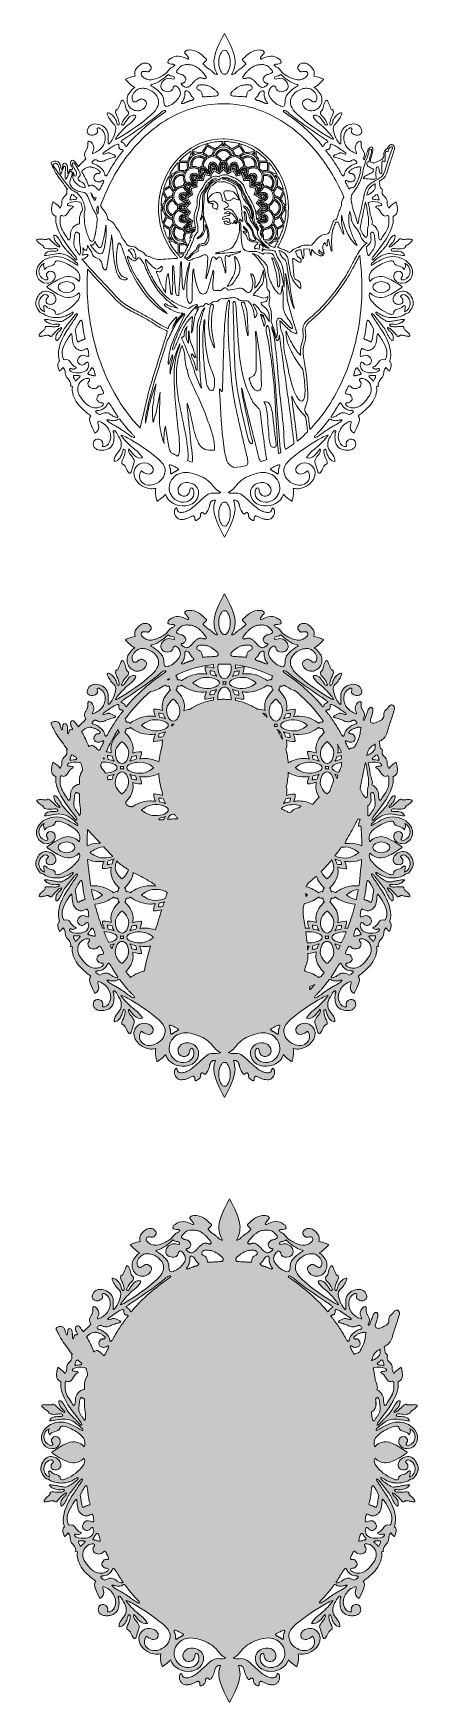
# Model space of a CAD drawing. Header units: millimetres. Extents: x 946 to 1411, y -1945 to 60.
import ezdxf

# ---------------------------------------------------------------- set-up
doc = ezdxf.new("R2010")
doc.units = ezdxf.units.MM
doc.header["$MEASUREMENT"] = 0
for name, color, linetype in [('Layer 1', 7, 'Continuous'), ('Layer 2', 7, 'Continuous'), ('Layer 3', 7, 'Continuous')]:
    doc.layers.add(name, color=color, linetype=linetype)

msp = doc.modelspace()

# ---------------------------------------------------------------- hatches: boundary and pattern name
at = {"layer": 'Layer 1'}
h = msp.add_hatch(color=1, dxfattribs=at)
h.dxf.hatch_style = 2
edge = h.paths.add_edge_path()
edge.add_spline(control_points=[(1363.8, -1674.5), (1364.2, -1674.6), (1364.5, -1674.8), (1364.7, -1674.9), (1365.7, -1675.5), (1366.7, -1676), (1367.6, -1676.6), (1369, -1677.4), (1370.3, -1678.1), (1371.7, -1678.8), (1372.9, -1679.3), (1374.1, -1679.8), (1375.3, -1680.1), (1376.6, -1680.5), (1377.8, -1680.7), (1379.1, -1680.8), (1380.6, -1681), (1382, -1681.1), (1383.5, -1681.1), (1384.9, -1681.1), (1386.3, -1681), (1387.7, -1680.9), (1388.9, -1680.8), (1390.1, -1680.5), (1391.3, -1680.2), (1392.4, -1680), (1393.5, -1679.6), (1394.5, -1679.1), (1395.5, -1678.7), (1396.4, -1678.2), (1397.3, -1677.6), (1397.5, -1677.4), (1397.7, -1677.3), (1398, -1677.1), (1398.2, -1677), (1398.5, -1676.8), (1398.7, -1676.7), (1398.9, -1676.6), (1399.1, -1676.5), (1399.3, -1676.4), (1399.4, -1676.3), (1399.5, -1676.3), (1399.7, -1676.3), (1403.8, -1676.3), (1408, -1667.7), (1408.2, -1664.3), (1408.2, -1663), (1408, -1661.7), (1407.7, -1660.5), (1407.2, -1658.8), (1406.3, -1657.1), (1405.5, -1655.6), (1402.8, -1650.7), (1398.7, -1648.5), (1393.2, -1649.7), (1391.5, -1650), (1389.9, -1650.7), (1388.5, -1651.6), (1387.2, -1652.5), (1386.1, -1653.7), (1385.3, -1655.1), (1384.6, -1656.3), (1384.2, -1657.8), (1384.2, -1659.3), (1384.2, -1660.1), (1384.3, -1660.9), (1384.6, -1661.7), (1384.9, -1662.5), (1385.3, -1663.1), (1385.9, -1663.6), (1386.5, -1664.2), (1387.2, -1664.6), (1388, -1664.8), (1388.8, -1665.1), (1389.8, -1665.2), (1390.7, -1665.2), (1391.5, -1665.2), (1392.3, -1665.1), (1393, -1665), (1393.6, -1664.8), (1394.2, -1664.6), (1394.7, -1664.2), (1395.1, -1663.8), (1395.4, -1663.3), (1395.6, -1662.8), (1395.8, -1662.1), (1395.9, -1661.5), (1395.9, -1660.8), (1395.9, -1660.5), (1395.9, -1660.1), (1395.8, -1659.8), (1395.7, -1659.5), (1395.6, -1659.2), (1395.5, -1658.9), (1395.3, -1658.6), (1395.2, -1658.3), (1395, -1658), (1394.7, -1657.7), (1394.5, -1657.4), (1394.2, -1657.2), (1393.9, -1656.9), (1393.6, -1656.6), (1393.2, -1656.2), (1393.1, -1656.1), (1393, -1655.9), (1393, -1655.7), (1392.9, -1655.5), (1393, -1655.4), (1393.1, -1655.2), (1397.3, -1649.2), (1404.3, -1658.6), (1404.6, -1662.9), (1405, -1667.6), (1402.1, -1672.3), (1397.8, -1674.1), (1398.1, -1672.2), (1398.4, -1670.3), (1398.7, -1668.4), (1398.8, -1668), (1398.9, -1667.6), (1398.7, -1667.2), (1398.3, -1666.4), (1397.1, -1666.5), (1396.4, -1667), (1395.7, -1667.5), (1395.3, -1668.3), (1394.7, -1668.9), (1392, -1671.5), (1386.3, -1670.3), (1385.1, -1673.8), (1384.8, -1674.7), (1384.9, -1675.7), (1384.4, -1676.4), (1383.5, -1677.6), (1381.7, -1677.3), (1380.3, -1676.9), (1372.1, -1674), (1364.8, -1669), (1359.2, -1662.4), (1357.3, -1660.1), (1355.5, -1657.4), (1355.4, -1654.4), (1355.4, -1653.3), (1355.7, -1652), (1356.4, -1651.2), (1359.3, -1654.7), (1364.2, -1657), (1369.7, -1657), (1378.5, -1657), (1395.1, -1644.3), (1395.1, -1644.3), (1395.1, -1644.3), (1378.5, -1631.6), (1369.7, -1631.6), (1363.9, -1631.6), (1358.9, -1634), (1356.1, -1637.7), (1354.3, -1634.4), (1355.1, -1630.2), (1357.1, -1627), (1359.2, -1623.7), (1362.6, -1621.3), (1365.9, -1619.2), (1370.7, -1616.2), (1375.9, -1613.5), (1381.5, -1612.8), (1382.5, -1612.7), (1383.6, -1612.7), (1384.3, -1613.4), (1384.9, -1613.9), (1385, -1614.8), (1385.3, -1615.5), (1387.2, -1620.2), (1396, -1618.8), (1397.4, -1623.6), (1398.8, -1621.4), (1399.2, -1618.4), (1398.3, -1615.9), (1402.2, -1617.6), (1404.8, -1621.9), (1404.5, -1626.1), (1404.3, -1630.4), (1401.3, -1634.3), (1397.3, -1635.7), (1396.4, -1635.9), (1395.5, -1636.1), (1394.6, -1635.7), (1393.8, -1635.4), (1393.2, -1634.3), (1393.7, -1633.5), (1393.8, -1633.3), (1394.1, -1633.1), (1394.3, -1632.9), (1396.2, -1630.8), (1395.2, -1626.9), (1392.6, -1625.7), (1389.9, -1624.5), (1386.6, -1626), (1385.3, -1628.6), (1384.1, -1631.2), (1384.9, -1634.5), (1386.8, -1636.6), (1388.7, -1638.8), (1391.7, -1639.8), (1394.6, -1639.8), (1406.8, -1639.9), (1411, -1625.7), (1404.1, -1617.3), (1398.5, -1610.4), (1389, -1606.7), (1380.2, -1608.1), (1372.5, -1609.3), (1365.9, -1613.8), (1359.3, -1617.8), (1358.8, -1618.1), (1358.2, -1618.4), (1357.8, -1618), (1357.2, -1617.6), (1357.8, -1616.7), (1358.3, -1616.2), (1363.9, -1610.8), (1370.2, -1605.1), (1378.1, -1604.3), (1384.7, -1603.7), (1391.2, -1606.8), (1397.8, -1606.4), (1397.3, -1603.8), (1394.6, -1602.2), (1392, -1601.7), (1389.4, -1601.1), (1386.8, -1601.5), (1384.1, -1601.2), (1383.1, -1601.1), (1381.9, -1600.7), (1381.9, -1599.7), (1381.8, -1598.5), (1383.4, -1598.1), (1384.6, -1598.1), (1388.4, -1598.1), (1395.6, -1599.9), (1398.4, -1596.8), (1398.5, -1596.6), (1398.7, -1596.4), (1398.8, -1596.2), (1398.9, -1596.1), (1399, -1595.9), (1399.1, -1595.7), (1399.2, -1595.6), (1399.2, -1595.5), (1399.2, -1595.4), (1399.2, -1595.3), (1399.2, -1595.2), (1399.3, -1595.1), (1399.4, -1594.9), (1399.6, -1594.8), (1399.8, -1594.6), (1399.9, -1594.5), (1400.2, -1594.3), (1400.4, -1594.2), (1400.6, -1594), (1400.9, -1593.9), (1401.1, -1593.8), (1401.8, -1593.4), (1402.4, -1593), (1402.9, -1592.6), (1403.6, -1592.1), (1404.3, -1591.5), (1404.9, -1590.9), (1405.5, -1590.3), (1406.1, -1589.8), (1406.6, -1589.2), (1406.9, -1588.9), (1407, -1588.6), (1407, -1588.2), (1407, -1587.9), (1406.8, -1587.6), (1406.5, -1587.5), (1406, -1587.3), (1405.4, -1587.2), (1404.9, -1587.1), (1404, -1587), (1403.2, -1586.9), (1402.4, -1587), (1401.3, -1587), (1400.2, -1587), (1399.2, -1587.1), (1398.5, -1587.2), (1397.9, -1587.2), (1397.3, -1587.3), (1396.8, -1587.3), (1396.3, -1587.3), (1395.8, -1587.3), (1395.4, -1587.2), (1395, -1587.2), (1394.7, -1587.1), (1394.5, -1587.1), (1394.4, -1587), (1394.3, -1586.9), (1394.1, -1586.6), (1393.8, -1586.4), (1393.4, -1586.4), (1393, -1586.4), (1392.6, -1586.5), (1392.2, -1586.7), (1391.5, -1587.1), (1390.9, -1587.6), (1390.4, -1588.1), (1389.3, -1589), (1388.3, -1590), (1387.3, -1591), (1386.3, -1592), (1385.2, -1593), (1384.1, -1594), (1383.4, -1594.6), (1382.6, -1595.2), (1381.8, -1595.7), (1381.3, -1596), (1380.8, -1596.2), (1380.2, -1596.4), (1379.8, -1596.5), (1379.4, -1596.3), (1379.2, -1596), (1379.2, -1595.9), (1379.2, -1595.7), (1379.2, -1595.6), (1379.4, -1595.4), (1379.5, -1595.2), (1379.7, -1595), (1379.9, -1594.7), (1380.1, -1594.4), (1380.3, -1594.2), (1380.6, -1593.9), (1380.9, -1593.6), (1381.2, -1593.4), (1381.9, -1592.8), (1382.5, -1592.1), (1383.1, -1591.4), (1383.7, -1590.7), (1384.2, -1590), (1384.7, -1589.3), (1385.1, -1588.6), (1385.4, -1587.8), (1385.7, -1587.1), (1386, -1586.3), (1386.2, -1585.6), (1386.3, -1584.8), (1386.4, -1584.3), (1386.5, -1583.8), (1386.5, -1583.3), (1386.5, -1583.1), (1386.5, -1582.9), (1386.4, -1582.7), (1386.3, -1582.6), (1386.2, -1582.4), (1386, -1582.4), (1385.7, -1582.4), (1385.4, -1582.3), (1385.2, -1582.3), (1384.6, -1582.3), (1384, -1582.5), (1383.6, -1582.9), (1382.9, -1583.6), (1382.2, -1584.3), (1381.6, -1585.1), (1380.8, -1586.1), (1380.1, -1587.2), (1379.4, -1588.3), (1378.7, -1589.6), (1378, -1590.9), (1377.3, -1592.2), (1377, -1592.9), (1376.7, -1593.5), (1376.3, -1594.1), (1375.8, -1594.9), (1375.2, -1595.6), (1374.7, -1596.3), (1374.1, -1597.1), (1373.4, -1597.9), (1372.7, -1598.6), (1371.9, -1599.5), (1371.1, -1600.4), (1370.3, -1601.2), (1369.5, -1601.9), (1368.8, -1602.7), (1368, -1603.4), (1367.3, -1604.2), (1366.5, -1604.9), (1365.8, -1605.7), (1365.2, -1606.4), (1364.5, -1607.1), (1363.8, -1607.8), (1363.4, -1608.2), (1363, -1608.6), (1362.6, -1609.1), (1362.3, -1609.4), (1362, -1609.8), (1361.7, -1610.1), (1361.4, -1610.4), (1361.1, -1610.7), (1360.8, -1610.9), (1360.5, -1611.1), (1360.2, -1611.3), (1360, -1611.5), (1359.8, -1611.6), (1359.7, -1611.7), (1359.5, -1611.7), (1359.2, -1611.7), (1359, -1611.5), (1358.9, -1611.3), (1358.8, -1611), (1358.8, -1610.6), (1358.9, -1610.3), (1359.1, -1609.7), (1359.4, -1609.2), (1359.8, -1608.7), (1368, -1596.9), (1378, -1586.7), (1382.5, -1572.6), (1383.8, -1568.6), (1384.6, -1564.4), (1384.1, -1560.3), (1384.1, -1560), (1384, -1559.6), (1383.9, -1559.3), (1386, -1558.8), (1388, -1557.1), (1388.9, -1554.6), (1390.3, -1551), (1387.8, -1542.1), (1387.8, -1542.1), (1387.8, -1542.1), (1380.9, -1546.2), (1378.8, -1549.7), (1378.2, -1548.6), (1377.6, -1547.4), (1377.3, -1546), (1376.8, -1543.9), (1377.2, -1541.6), (1376.4, -1539.5), (1375.6, -1537.6), (1374, -1536.2), (1372.7, -1534.7), (1371.3, -1533.1), (1370.3, -1531), (1371, -1529.1), (1371.2, -1528.6), (1371.4, -1527.5), (1371.4, -1527.5), (1371.4, -1527.5), (1370.5, -1526.7), (1370, -1526.3), (1368.4, -1525.2), (1368.2, -1522.9), (1368, -1520.9), (1367.9, -1519.7), (1367.7, -1518.5), (1367.4, -1517.3), (1368.1, -1516.8), (1368.9, -1516.3), (1369.7, -1515.9), (1373.7, -1513.7), (1376, -1510.2), (1377.3, -1504.6), (1377.7, -1503.1), (1378.1, -1501.7), (1378.6, -1500.4), (1378.8, -1499.8), (1379, -1499.2), (1379.2, -1498.6), (1379.8, -1496.7), (1380.4, -1494.9), (1381, -1493), (1382.6, -1488.4), (1384.1, -1483.6), (1385.6, -1478.8), (1386.1, -1477.3), (1384.8, -1474.1), (1383.6, -1473.6), (1383.1, -1473.5), (1382.7, -1473.4), (1382.3, -1473.4), (1382.7, -1473.4), (1383.2, -1473.5), (1383.7, -1473.6), (1384.7, -1474), (1385.8, -1476.5), (1385.8, -1478.1), (1385.9, -1476.5), (1384.8, -1473.9), (1383.7, -1473.6), (1382.2, -1473.1), (1380.8, -1473.3), (1379.6, -1474.4), (1379.6, -1474.4), (1379.6, -1474.4), (1379.6, -1474.5), (1379.5, -1474.5), (1379.5, -1474.5), (1379.4, -1474.6), (1379.2, -1474.8), (1379.1, -1475), (1378.9, -1475.2), (1378.6, -1475.6), (1378.3, -1476), (1378, -1476.5), (1377.5, -1477.2), (1377, -1477.9), (1376.4, -1478.4), (1376.4, -1478.5), (1376.3, -1478.6), (1376.2, -1478.6), (1375.9, -1478.8), (1375.6, -1479.1), (1375.4, -1479.3), (1373.7, -1480.9), (1372.9, -1483), (1372.9, -1486), (1372.9, -1487.9), (1372.2, -1489.5), (1370.8, -1490.7), (1370.3, -1491.2), (1369.7, -1491.5), (1369, -1491.9), (1366.7, -1493.2), (1364.2, -1494.5), (1361.6, -1495.3), (1360.3, -1495.6), (1358.5, -1495), (1357.4, -1494.2), (1357, -1493.9), (1356.8, -1493), (1356.7, -1492.1), (1356.7, -1493), (1356.9, -1494), (1357.4, -1494.3), (1358.2, -1494.9), (1359.4, -1495.3), (1360.4, -1495.4), (1359.4, -1495.4), (1358.2, -1494.9), (1357.3, -1494.3), (1356.7, -1493.8), (1356.5, -1492), (1356.8, -1491), (1356.9, -1490.1), (1357.3, -1489.2), (1357.7, -1488.4), (1358, -1487.6), (1358.4, -1486.8), (1358.6, -1486), (1359.2, -1483.6), (1359.6, -1481.4), (1359.8, -1479.4), (1359.8, -1478.3), (1359.5, -1477.4), (1359, -1476.8), (1358.6, -1476.4), (1358.2, -1476.2), (1357.6, -1476.2), (1358.2, -1476.2), (1358.7, -1476.4), (1359.1, -1476.8), (1359.5, -1477.3), (1359.8, -1478.1), (1359.8, -1479), (1359.8, -1478.1), (1359.6, -1477.2), (1359.1, -1476.7), (1358.7, -1476.3), (1358.2, -1476.1), (1357.6, -1476.1), (1357, -1476.1), (1356.4, -1476.5), (1355.9, -1477), (1355.5, -1477.3), (1355.2, -1477.7), (1354.9, -1478), (1354.8, -1478.1), (1354.6, -1478.3), (1354.5, -1478.4), (1354.2, -1478.7), (1354.1, -1479.2), (1353.9, -1479.7), (1353.9, -1479.9), (1353.8, -1480.1), (1353.7, -1480.3), (1353.4, -1481.2), (1353.1, -1482), (1352.8, -1482.9), (1352, -1484.9), (1351.2, -1487), (1350.5, -1489.1), (1350.1, -1490), (1349.8, -1490.9), (1349.4, -1491.8), (1348.9, -1491.4), (1348.4, -1491), (1348, -1490.5), (1349.3, -1488), (1350.5, -1484.9), (1349, -1482.1), (1348.5, -1481.1), (1347.9, -1480.2), (1347.3, -1479.2), (1347, -1478.8), (1346.7, -1478.3), (1346.5, -1477.8), (1346.3, -1477.3), (1346.1, -1476.9), (1346, -1476.4), (1345.9, -1475.9), (1345.8, -1475.4), (1345.7, -1474.9), (1345.7, -1474.2), (1345.6, -1473.6), (1345.6, -1473), (1345.6, -1472.2), (1345.6, -1471.5), (1345.6, -1470.8), (1345.6, -1470.5), (1345.5, -1470.2), (1345.4, -1469.9), (1344.6, -1468), (1341.6, -1470.6), (1341, -1471.4), (1339.8, -1472.9), (1338.7, -1474.6), (1338.5, -1476.6), (1338.4, -1478.8), (1339.6, -1480.9), (1340.2, -1483.1), (1340.2, -1483.4), (1340.3, -1483.7), (1340, -1483.9), (1339.8, -1484.1), (1339.5, -1484), (1339.2, -1483.9), (1335.2, -1482.4), (1331.4, -1479.9), (1328.7, -1476.6), (1326, -1473.2), (1324.4, -1468.8), (1324.8, -1464.5), (1325.1, -1460.2), (1327.5, -1456), (1331.2, -1453.8), (1331.9, -1453.5), (1332.7, -1453.1), (1333.4, -1453.3), (1336.2, -1453.7), (1333.8, -1456.9), (1334.1, -1458.3), (1334.2, -1458.7), (1334.4, -1459), (1334.7, -1459.3), (1335.9, -1460.7), (1337.6, -1461.8), (1339.4, -1462.1), (1342.4, -1462.7), (1346, -1461.1), (1346.4, -1457.9), (1346.5, -1456.6), (1346.1, -1455.4), (1345.7, -1454.2), (1344, -1450.3), (1340.5, -1448.4), (1336.3, -1448.5), (1331.2, -1448.7), (1325.5, -1451.5), (1322.9, -1455.9), (1319.8, -1461.2), (1321.9, -1466.8), (1321.2, -1472.4), (1321.2, -1472.6), (1321, -1472.7), (1320.9, -1472.7), (1320.6, -1472.7), (1320.3, -1472.5), (1320.1, -1472.3), (1317.5, -1469.4), (1315.5, -1466), (1314.1, -1462.4), (1312.9, -1459.2), (1311.4, -1454.7), (1312.7, -1451.4), (1313.3, -1449.6), (1314.8, -1448.3), (1316.2, -1446.9), (1317.7, -1445.4), (1318.8, -1443.8), (1319.9, -1442), (1320.3, -1441.4), (1320.6, -1440.7), (1320.9, -1440.1), (1321.5, -1439), (1322, -1437.8), (1322.4, -1436.7), (1322.6, -1436.2), (1322.5, -1435.7), (1322.3, -1435.3), (1322, -1435), (1321.6, -1434.9), (1321.2, -1435), (1320.3, -1435.4), (1319.4, -1435.9), (1318.6, -1436.4), (1317.7, -1436.9), (1317, -1437.5), (1316.3, -1438.1), (1314.8, -1439.5), (1313.4, -1441.2), (1312.5, -1443.1), (1311.5, -1444.9), (1311.6, -1447.6), (1310.4, -1449.2), (1309.7, -1450.3), (1308.2, -1450.1), (1308, -1448.7), (1307.9, -1448.2), (1308, -1447.6), (1308.2, -1447.1), (1308.6, -1445), (1309.1, -1443), (1309.9, -1441), (1311.1, -1438.3), (1313, -1435.6), (1312.3, -1432.7), (1312.2, -1432.3), (1312, -1431.9), (1311.7, -1431.7), (1311.3, -1431.4), (1310.8, -1431.5), (1310.4, -1431.3), (1309.9, -1431), (1309.6, -1430.5), (1309.4, -1430), (1308.5, -1427.9), (1307.5, -1425.8), (1306.5, -1423.7), (1306, -1422.6), (1305.4, -1419.6), (1304, -1420.1), (1302.4, -1420.5), (1301.2, -1424.2), (1300.9, -1425.6), (1300.5, -1427.8), (1300.4, -1430.3), (1298.9, -1432), (1298.3, -1432.7), (1297.5, -1433.3), (1297.1, -1434.2), (1296.7, -1435.1), (1296.9, -1436.2), (1297.4, -1437), (1297.9, -1437.9), (1298.6, -1438.6), (1299.3, -1439.3), (1300.1, -1440.3), (1306.9, -1448.9), (1304.8, -1449.7), (1304.5, -1449.8), (1304.1, -1449.8), (1303.8, -1449.8), (1303.4, -1449.7), (1303, -1449.6), (1302.7, -1449.4), (1302.4, -1449.2), (1302.2, -1449), (1302.1, -1448.7), (1301.9, -1447.9), (1301.5, -1447.3), (1301.1, -1446.6), (1300.3, -1445.5), (1299.5, -1444.5), (1298.7, -1443.4), (1297.9, -1442.4), (1297.1, -1441.4), (1296.2, -1440.4), (1295.8, -1439.9), (1295.2, -1439.4), (1294.6, -1439.1), (1294, -1438.7), (1293.4, -1438.5), (1292.7, -1438.3), (1292, -1438.1), (1291.3, -1438), (1290.5, -1438), (1289.9, -1438), (1289.4, -1438.1), (1288.8, -1438.3), (1288.4, -1438.4), (1288.2, -1438.7), (1288.2, -1439.1), (1288.2, -1439.6), (1288.4, -1440.2), (1288.7, -1440.6), (1290.8, -1443.6), (1292.7, -1446.2), (1295.7, -1448.4), (1301.2, -1452.4), (1305.2, -1457.3), (1309.7, -1462.5), (1310.1, -1463), (1310.6, -1463.5), (1311, -1464.1), (1311.3, -1464.5), (1311.6, -1464.9), (1311.9, -1465.4), (1312.1, -1465.8), (1312.3, -1466.1), (1312.5, -1466.5), (1312.6, -1466.6), (1312.6, -1466.8), (1312.5, -1466.9), (1312.1, -1467.3), (1310.9, -1466.5), (1310.5, -1466.3), (1309.9, -1466), (1309.3, -1465.7), (1308.7, -1465.4), (1295, -1457.2), (1281.2, -1448.1), (1269.5, -1437.2), (1264.5, -1432.6), (1259.6, -1426.5), (1261, -1419.9), (1262.4, -1413), (1269.7, -1407.5), (1276.2, -1406.1), (1278.1, -1405.7), (1280, -1405.6), (1282, -1405.8), (1283.7, -1406), (1285.3, -1406.6), (1286.7, -1407.5), (1287.8, -1408.4), (1288.9, -1409.3), (1289.9, -1410.3), (1290.7, -1411.3), (1291.4, -1412.3), (1291.9, -1413.4), (1292.4, -1414.5), (1292.6, -1415.6), (1292.7, -1416.7), (1292.7, -1417.7), (1292.5, -1418.8), (1292.1, -1419.8), (1291.9, -1420.4), (1291.5, -1420.9), (1291, -1421.4), (1290.7, -1421.8), (1290.2, -1422.1), (1289.6, -1422.1), (1289, -1422.2), (1288.4, -1422.1), (1287.8, -1421.8), (1287, -1421.5), (1286.3, -1421), (1285.6, -1420.5), (1285.2, -1420.2), (1284.8, -1420), (1284.4, -1419.7), (1284, -1419.5), (1283.6, -1419.3), (1283.2, -1419.1), (1282.9, -1418.9), (1282.5, -1418.7), (1282.2, -1418.6), (1282, -1418.5), (1281.7, -1418.5), (1281.5, -1418.5), (1280.9, -1418.5), (1280.4, -1418.6), (1279.8, -1418.8), (1279.2, -1419.1), (1278.5, -1419.5), (1277.9, -1419.9), (1277.3, -1420.4), (1276.8, -1420.8), (1276.3, -1421.4), (1275.9, -1421.7), (1275.7, -1422.2), (1275.5, -1422.7), (1275.3, -1423.8), (1275.3, -1424.9), (1275.7, -1425.9), (1276.2, -1427.1), (1276.9, -1428.2), (1277.8, -1429.1), (1278.7, -1430.1), (1279.9, -1431), (1281.1, -1431.6), (1282.4, -1432.2), (1283.7, -1432.6), (1285.1, -1432.7), (1287.1, -1432.9), (1289.2, -1432.5), (1291, -1431.7), (1292.9, -1430.8), (1294.6, -1429.5), (1295.9, -1427.8), (1297.2, -1426.1), (1298, -1424.1), (1298.4, -1421.9), (1298.8, -1419.8), (1298.7, -1417.5), (1298.1, -1415.4), (1297.8, -1414.5), (1297.4, -1413.6), (1296.9, -1412.8), (1296.1, -1411.6), (1295.3, -1410.5), (1294.5, -1409.5), (1293.6, -1408.4), (1292.7, -1407.4), (1291.7, -1406.4), (1291, -1405.7), (1290.2, -1405.1), (1289.4, -1404.6), (1294.1, -1402.7), (1300.7, -1394.8), (1300.7, -1394.8), (1300.7, -1394.8), (1294, -1391.8), (1288.8, -1391.1), (1288.9, -1391), (1288.9, -1391), (1288.9, -1390.9), (1289.3, -1389.8), (1289.5, -1388.7), (1289.5, -1387.6), (1289.5, -1386.2), (1289.1, -1384.8), (1288.5, -1383.5), (1287.6, -1382), (1286.6, -1380.6), (1285.3, -1379.4), (1284.1, -1378.2), (1282.7, -1377.2), (1281.2, -1376.4), (1279.9, -1375.7), (1278.4, -1375.4), (1277, -1375.4), (1276.2, -1375.4), (1275.5, -1375.5), (1274.7, -1375.6), (1274.1, -1375.8), (1273.5, -1376), (1272.9, -1376.3), (1272.3, -1376.7), (1271.8, -1377.1), (1271.4, -1377.6), (1270.9, -1378.1), (1270.5, -1378.7), (1270.2, -1379.4), (1270, -1379.8), (1269.8, -1380.2), (1269.7, -1380.6), (1269.6, -1380.9), (1269.5, -1381.1), (1269.6, -1381.4), (1269.6, -1381.7), (1269.7, -1382), (1269.9, -1382.2), (1270.2, -1382.7), (1270.6, -1383.2), (1271, -1383.7), (1271.3, -1384.2), (1271.7, -1384.6), (1272.1, -1385.1), (1272.4, -1385.3), (1272.7, -1385.5), (1273, -1385.6), (1273.3, -1385.8), (1273.7, -1385.8), (1274.1, -1385.8), (1274.9, -1385.8), (1275.7, -1385.7), (1276.5, -1385.7), (1277.4, -1385.6), (1278.3, -1385.5), (1279.2, -1385.5), (1279.7, -1385.6), (1280.2, -1385.7), (1280.7, -1385.9), (1281, -1386.1), (1281.3, -1386.5), (1281.4, -1386.9), (1281.6, -1387.4), (1281.7, -1388), (1281.7, -1388.5), (1281.7, -1389.1), (1281.5, -1389.6), (1281.2, -1390.1), (1280.8, -1390.7), (1280.4, -1391.3), (1279.9, -1391.8), (1279.2, -1392.4), (1278.6, -1392.9), (1277.8, -1393.4), (1277, -1393.9), (1276.2, -1394.3), (1275.3, -1394.7), (1274.4, -1395.1), (1273.4, -1395.3), (1272.5, -1395.5), (1268.3, -1396.1), (1263.9, -1394.3), (1260.1, -1392.6), (1256.1, -1390.8), (1252.4, -1388.4), (1249.6, -1385.1), (1248.6, -1383.9), (1247.6, -1382.7), (1246.5, -1381.6), (1245.3, -1380.5), (1243.7, -1380.3), (1242.5, -1379.3), (1242.1, -1379), (1241.8, -1378.6), (1241.5, -1378.2), (1241.3, -1378), (1241.4, -1377.6), (1241.6, -1377.4), (1242, -1377.1), (1242.4, -1376.9), (1242.9, -1376.8), (1243.9, -1376.7), (1244.8, -1376.6), (1245.8, -1376.6), (1248, -1376.4), (1250.5, -1375.7), (1249.3, -1372.9), (1248.9, -1371.8), (1248, -1371), (1247.1, -1370.4), (1244.3, -1368.2), (1240.8, -1367.1), (1237.2, -1367.1), (1233.2, -1367), (1229.8, -1369), (1226.1, -1370.6), (1225.9, -1370.7), (1225.6, -1370.8), (1225.3, -1370.7), (1224.8, -1370.6), (1224.6, -1370), (1224.7, -1369.6), (1224.7, -1369.1), (1225.1, -1368.7), (1225.4, -1368.3), (1226.4, -1367), (1227.5, -1365.7), (1228.6, -1364.3), (1229.1, -1363.8), (1229.5, -1363.1), (1229.4, -1362.4), (1229.4, -1362), (1229, -1361.6), (1228.7, -1361.3), (1227.3, -1360.2), (1225.5, -1359.8), (1223.8, -1359.7), (1215.7, -1359.4), (1209.3, -1364.7), (1203.9, -1370.2), (1203.5, -1370.5), (1203.3, -1371), (1203.3, -1371.5), (1203.3, -1371.6), (1203.4, -1371.7), (1203.4, -1371.8), (1203.6, -1372), (1203.8, -1372.2), (1203.9, -1372.4), (1204.1, -1372.7), (1204.3, -1372.9), (1204.5, -1373.1), (1204.8, -1373.4), (1205, -1373.6), (1205.3, -1373.9), (1205.6, -1374.1), (1205.8, -1374.3), (1206, -1374.6), (1206.3, -1374.8), (1206.5, -1375.1), (1206.7, -1375.3), (1206.8, -1375.5), (1207, -1375.8), (1207.1, -1376), (1207.2, -1376.1), (1207.3, -1376.2), (1207.3, -1376.4), (1207.3, -1376.7), (1207.1, -1377), (1206.9, -1377.2), (1206.2, -1377.8), (1205.6, -1378.5), (1204.9, -1379.1), (1204.1, -1379.7), (1203.3, -1380.4), (1202.5, -1381), (1201.7, -1381.6), (1200.9, -1382.1), (1200.1, -1382.7), (1199.8, -1382.8), (1199.5, -1383), (1199.3, -1383.2), (1198.9, -1383.6), (1198.5, -1383.9), (1198.1, -1384.2), (1197.7, -1384.6), (1197.3, -1384.9), (1196.9, -1385.3), (1196.5, -1385.7), (1196.1, -1386.1), (1195.7, -1386.4), (1195.1, -1387.1), (1194.3, -1387.7), (1193.6, -1388.2), (1192.9, -1388.6), (1192.2, -1388.9), (1191.5, -1389.2), (1191, -1389.3), (1190.6, -1389.3), (1190.1, -1389.3), (1192.8, -1385.5), (1194.4, -1379.8), (1194.4, -1373.5), (1194.4, -1361.8), (1181.7, -1339.8), (1181.7, -1339.8), (1181.7, -1339.8), (1169, -1361.8), (1169, -1373.5), (1169, -1379.8), (1170.7, -1385.5), (1173.4, -1389.3), (1172.9, -1389.3), (1172.5, -1389.3), (1172, -1389.2), (1171.3, -1388.9), (1170.6, -1388.6), (1169.9, -1388.2), (1169.1, -1387.7), (1168.4, -1387.1), (1167.8, -1386.4), (1167.4, -1386.1), (1167, -1385.7), (1166.6, -1385.3), (1166.2, -1384.9), (1165.8, -1384.6), (1165.4, -1384.2), (1165, -1383.9), (1164.6, -1383.6), (1164.2, -1383.2), (1164, -1383), (1163.7, -1382.8), (1163.4, -1382.7), (1162.6, -1382.1), (1161.8, -1381.6), (1161, -1381), (1160.2, -1380.4), (1159.4, -1379.7), (1158.6, -1379.1), (1157.9, -1378.5), (1157.2, -1377.8), (1156.6, -1377.2), (1156.4, -1377), (1156.2, -1376.7), (1156.2, -1376.4), (1156.2, -1376.2), (1156.3, -1376.1), (1156.4, -1376), (1156.5, -1375.8), (1156.6, -1375.5), (1156.8, -1375.3), (1157, -1375.1), (1157.2, -1374.8), (1157.4, -1374.6), (1157.7, -1374.3), (1157.9, -1374.1), (1158.2, -1373.9), (1158.4, -1373.6), (1158.7, -1373.4), (1158.9, -1373.1), (1159.2, -1372.9), (1159.4, -1372.7), (1159.6, -1372.4), (1159.7, -1372.2), (1159.9, -1372), (1160, -1371.8), (1160.1, -1371.7), (1160.2, -1371.6), (1160.2, -1371.5), (1160.2, -1371), (1160, -1370.5), (1159.6, -1370.2), (1154.2, -1364.7), (1147.8, -1359.4), (1139.7, -1359.7), (1137.9, -1359.8), (1136.2, -1360.2), (1134.8, -1361.3), (1134.5, -1361.6), (1134.1, -1362), (1134.1, -1362.4), (1133.9, -1363.1), (1134.4, -1363.8), (1134.9, -1364.3), (1136, -1365.7), (1137, -1367), (1138.1, -1368.3), (1138.4, -1368.7), (1138.8, -1369.1), (1138.8, -1369.6), (1138.9, -1370), (1138.7, -1370.6), (1138.2, -1370.7), (1137.9, -1370.8), (1137.6, -1370.7), (1137.3, -1370.6), (1133.7, -1369), (1130.3, -1367), (1126.3, -1367.1), (1122.7, -1367.1), (1119.2, -1368.2), (1116.4, -1370.4), (1115.5, -1371), (1114.6, -1371.8), (1114.2, -1372.9), (1113, -1375.7), (1115.5, -1376.4), (1117.7, -1376.6), (1118.7, -1376.6), (1119.6, -1376.7), (1120.6, -1376.8), (1121.1, -1376.9), (1121.5, -1377.1), (1121.9, -1377.4), (1122.1, -1377.6), (1122.1, -1378), (1122, -1378.2), (1121.7, -1378.6), (1121.4, -1379), (1121, -1379.3), (1119.7, -1380.3), (1118.2, -1380.5), (1117, -1381.6), (1115.9, -1382.7), (1114.9, -1383.9), (1113.9, -1385.1), (1111.1, -1388.4), (1107.4, -1390.8), (1103.4, -1392.6), (1099.6, -1394.3), (1095.2, -1396.1), (1091, -1395.5), (1090.1, -1395.3), (1089.1, -1395.1), (1088.2, -1394.7), (1087.3, -1394.3), (1086.5, -1393.9), (1085.7, -1393.4), (1084.9, -1392.9), (1084.2, -1392.4), (1083.6, -1391.8), (1083.1, -1391.3), (1082.6, -1390.7), (1082.3, -1390.1), (1082, -1389.6), (1081.8, -1389.1), (1081.8, -1388.5), (1081.8, -1388), (1081.9, -1387.4), (1082.1, -1386.9), (1082.2, -1386.5), (1082.5, -1386.1), (1082.8, -1385.9), (1083.3, -1385.7), (1083.8, -1385.6), (1084.3, -1385.5), (1085.2, -1385.5), (1086.1, -1385.6), (1087, -1385.7), (1087.8, -1385.7), (1088.6, -1385.8), (1089.4, -1385.8), (1089.8, -1385.8), (1090.1, -1385.8), (1090.5, -1385.6), (1090.8, -1385.5), (1091.1, -1385.3), (1091.3, -1385.1), (1091.8, -1384.6), (1092.2, -1384.2), (1092.5, -1383.7), (1092.9, -1383.2), (1093.2, -1382.7), (1093.6, -1382.2), (1093.7, -1382), (1093.9, -1381.7), (1093.9, -1381.4), (1094, -1381.1), (1093.9, -1380.9), (1093.8, -1380.6), (1093.7, -1380.2), (1093.5, -1379.8), (1093.3, -1379.4), (1092.9, -1378.7), (1092.5, -1378.1), (1092.1, -1377.6), (1091.6, -1377.1), (1091.1, -1376.7), (1090.6, -1376.3), (1090, -1376), (1089.4, -1375.8), (1088.8, -1375.6), (1088, -1375.5), (1087.3, -1375.4), (1086.5, -1375.4), (1085.1, -1375.4), (1083.6, -1375.7), (1082.3, -1376.4), (1080.8, -1377.2), (1079.4, -1378.2), (1078.1, -1379.4), (1076.9, -1380.6), (1075.9, -1382), (1075, -1383.5), (1074.3, -1384.8), (1074, -1386.2), (1074, -1387.6), (1074, -1388.7), (1074.2, -1389.8), (1074.6, -1390.9), (1074.6, -1391), (1074.6, -1391), (1074.7, -1391.1), (1069.5, -1391.8), (1062.8, -1394.8), (1062.8, -1394.8), (1062.8, -1394.8), (1069.3, -1402.7), (1074.1, -1404.6), (1073.2, -1405.1), (1072.5, -1405.7), (1071.8, -1406.4), (1070.8, -1407.4), (1069.9, -1408.4), (1069, -1409.5), (1068.2, -1410.5), (1067.4, -1411.6), (1066.6, -1412.8), (1066.1, -1413.6), (1065.7, -1414.5), (1065.4, -1415.4), (1064.8, -1417.5), (1064.7, -1419.8), (1065.1, -1421.9), (1065.5, -1424.1), (1066.3, -1426.1), (1067.6, -1427.8), (1068.9, -1429.5), (1070.5, -1430.8), (1072.4, -1431.7), (1074.3, -1432.5), (1076.4, -1432.9), (1078.4, -1432.7), (1079.8, -1432.6), (1081.1, -1432.2), (1082.4, -1431.6), (1083.6, -1431), (1084.8, -1430.1), (1085.7, -1429.1), (1086.6, -1428.2), (1087.3, -1427.1), (1087.8, -1425.9), (1088.2, -1424.9), (1088.2, -1423.8), (1088, -1422.7), (1087.8, -1422.2), (1087.6, -1421.7), (1087.2, -1421.4), (1086.7, -1420.8), (1086.2, -1420.4), (1085.6, -1419.9), (1085, -1419.5), (1084.3, -1419.1), (1083.7, -1418.8), (1083.1, -1418.6), (1082.6, -1418.5), (1082, -1418.5), (1081.8, -1418.5), (1081.5, -1418.5), (1081.3, -1418.6), (1081, -1418.7), (1080.6, -1418.9), (1080.3, -1419.1), (1079.9, -1419.3), (1079.5, -1419.5), (1079.1, -1419.7), (1078.7, -1420), (1078.3, -1420.2), (1077.9, -1420.5), (1077.2, -1421), (1076.4, -1421.5), (1075.6, -1421.8), (1075.1, -1422.1), (1074.5, -1422.2), (1073.8, -1422.1), (1073.3, -1422.1), (1072.8, -1421.8), (1072.4, -1421.4), (1072, -1420.9), (1071.6, -1420.4), (1071.4, -1419.8), (1071, -1418.8), (1070.8, -1417.7), (1070.8, -1416.7), (1070.9, -1415.6), (1071.1, -1414.5), (1071.6, -1413.4), (1072.1, -1412.3), (1072.8, -1411.3), (1073.6, -1410.3), (1074.6, -1409.3), (1075.7, -1408.4), (1076.8, -1407.5), (1078.2, -1406.6), (1079.8, -1406), (1081.5, -1405.8), (1083.4, -1405.6), (1085.4, -1405.7), (1087.3, -1406.1), (1093.8, -1407.5), (1101, -1413), (1102.5, -1419.9), (1103.9, -1426.5), (1099, -1432.6), (1094, -1437.2), (1082.3, -1448.1), (1068.5, -1457.2), (1054.8, -1465.4), (1054.2, -1465.7), (1053.6, -1466), (1052.9, -1466.3), (1052.6, -1466.5), (1051.4, -1467.3), (1051, -1466.9), (1050.9, -1466.8), (1050.9, -1466.6), (1051, -1466.5), (1051.1, -1466.1), (1051.4, -1465.8), (1051.6, -1465.4), (1051.9, -1464.9), (1052.2, -1464.5), (1052.5, -1464.1), (1052.9, -1463.5), (1053.4, -1463), (1053.8, -1462.5), (1058.3, -1457.3), (1062.3, -1452.4), (1067.8, -1448.4), (1070.8, -1446.2), (1072.7, -1443.6), (1074.8, -1440.6), (1075.1, -1440.2), (1075.3, -1439.6), (1075.3, -1439.1), (1075.3, -1438.7), (1075.1, -1438.4), (1074.7, -1438.3), (1074.1, -1438.1), (1073.5, -1438), (1072.9, -1438), (1072.2, -1438), (1071.5, -1438.1), (1070.8, -1438.3), (1070.1, -1438.5), (1069.5, -1438.7), (1068.9, -1439.1), (1068.3, -1439.4), (1067.7, -1439.9), (1067.3, -1440.4), (1066.4, -1441.4), (1065.6, -1442.4), (1064.8, -1443.4), (1064, -1444.5), (1063.2, -1445.5), (1062.4, -1446.6), (1062, -1447.3), (1061.6, -1447.9), (1061.4, -1448.7), (1061.3, -1449), (1061.1, -1449.2), (1060.8, -1449.4), (1060.4, -1449.6), (1060.1, -1449.7), (1059.7, -1449.8), (1059.4, -1449.8), (1059, -1449.8), (1058.7, -1449.7), (1056.6, -1448.9), (1063.3, -1440.3), (1064.2, -1439.3), (1064.9, -1438.6), (1065.6, -1437.9), (1066.1, -1437), (1066.6, -1436.2), (1066.8, -1435.1), (1066.4, -1434.2), (1066, -1433.3), (1065.2, -1432.7), (1064.6, -1432), (1063.1, -1430.3), (1063, -1427.8), (1062.6, -1425.6), (1062.3, -1424.2), (1061, -1420.5), (1059.5, -1420.1), (1058, -1419.6), (1057.4, -1422.6), (1057, -1423.7), (1056, -1425.8), (1055, -1427.9), (1054.1, -1430), (1053.8, -1430.5), (1053.6, -1431), (1053.1, -1431.3), (1052.7, -1431.5), (1052.2, -1431.4), (1051.8, -1431.7), (1051.5, -1431.9), (1051.3, -1432.3), (1051.2, -1432.7), (1050.5, -1435.6), (1052.4, -1438.3), (1053.6, -1441), (1054.4, -1443), (1054.9, -1445), (1055.3, -1447.1), (1055.5, -1447.6), (1055.6, -1448.2), (1055.5, -1448.7), (1055.3, -1450.1), (1053.8, -1450.3), (1053, -1449.2), (1051.9, -1447.6), (1052, -1444.9), (1051, -1443.1), (1050.1, -1441.2), (1048.7, -1439.5), (1047.2, -1438.1), (1046.5, -1437.5), (1045.8, -1436.9), (1044.9, -1436.4), (1044.1, -1435.9), (1043.2, -1435.4), (1042.3, -1435), (1041.9, -1434.9), (1041.4, -1435), (1041.2, -1435.3), (1041, -1435.7), (1040.9, -1436.2), (1041.1, -1436.7), (1041.5, -1437.8), (1042, -1439), (1042.5, -1440.1), (1042.9, -1440.7), (1043.2, -1441.4), (1043.6, -1442), (1044.7, -1443.8), (1045.8, -1445.4), (1047.3, -1446.9), (1048.7, -1448.3), (1050.2, -1449.6), (1050.8, -1451.4), (1052, -1454.7), (1050.6, -1459.2), (1049.4, -1462.4), (1048, -1466), (1046, -1469.4), (1043.4, -1472.3), (1043.2, -1472.5), (1042.9, -1472.7), (1042.6, -1472.7), (1042.4, -1472.7), (1042.3, -1472.6), (1042.3, -1472.4), (1041.6, -1466.8), (1043.7, -1461.2), (1040.6, -1455.9), (1037.9, -1451.5), (1032.2, -1448.7), (1027.2, -1448.5), (1023, -1448.4), (1019.5, -1450.3), (1017.8, -1454.2), (1017.4, -1455.4), (1017, -1456.6), (1017.1, -1457.9), (1017.5, -1461.1), (1021.1, -1462.7), (1024.1, -1462.1), (1025.9, -1461.8), (1027.6, -1460.7), (1028.8, -1459.3), (1029.1, -1459), (1029.3, -1458.7), (1029.4, -1458.3), (1029.7, -1456.9), (1027.3, -1453.7), (1030.1, -1453.3), (1030.8, -1453.1), (1031.6, -1453.5), (1032.3, -1453.8), (1036, -1456), (1038.4, -1460.2), (1038.7, -1464.5), (1039.1, -1468.8), (1037.5, -1473.2), (1034.8, -1476.6), (1032, -1479.9), (1028.3, -1482.4), (1024.2, -1483.9), (1024, -1484), (1023.7, -1484.1), (1023.5, -1483.9), (1023.2, -1483.7), (1023.3, -1483.4), (1023.3, -1483.1), (1023.9, -1480.9), (1025.1, -1478.8), (1025, -1476.6), (1024.8, -1474.6), (1023.7, -1472.9), (1022.5, -1471.4), (1021.9, -1470.6), (1018.9, -1468), (1018.1, -1469.9), (1018, -1470.2), (1017.9, -1470.5), (1017.9, -1470.8), (1017.9, -1471.5), (1017.8, -1472.2), (1017.8, -1473), (1017.8, -1473.6), (1017.8, -1474.2), (1017.8, -1474.9), (1017.7, -1475.4), (1017.6, -1475.9), (1017.5, -1476.4), (1017.4, -1476.9), (1017.2, -1477.3), (1017, -1477.8), (1016.7, -1478.3), (1016.5, -1478.8), (1016.2, -1479.2), (1015.6, -1480.2), (1015, -1481.1), (1014.5, -1482.1), (1013, -1484.9), (1014.1, -1488), (1015.5, -1490.5), (1012.4, -1493.4), (1009.3, -1496.4), (1006.4, -1499.6), (1004.9, -1497.4), (1003.4, -1495.4), (1002.5, -1494.3), (1001.9, -1493.6), (1001.3, -1492.9), (1000.5, -1492.4), (999.8, -1492), (998.9, -1492), (998.2, -1492.6), (998.2, -1492.6), (998.2, -1492.6), (998.1, -1492.6), (996.8, -1493.9), (996.7, -1495.4), (997.1, -1497), (997.1, -1497), (997.1, -1497), (997.1, -1497), (997.3, -1497.9), (997.7, -1498.7), (998.1, -1499.5), (998.6, -1500.6), (999.2, -1501.6), (999.5, -1502.5), (999.2, -1502.7), (999, -1503), (998.8, -1503.2), (998, -1503.1), (997.2, -1502.9), (996.5, -1503.2), (996.3, -1503.3), (996.2, -1503.4), (996.1, -1503.5), (995.6, -1503.9), (995.2, -1504.9), (994.8, -1506.5), (994.6, -1507), (994.4, -1507.6), (994.2, -1508.2), (994.2, -1508.3), (994.2, -1508.4), (994.1, -1508.4), (994.1, -1508.3), (994.1, -1508.2), (994, -1508.1), (993.9, -1507.8), (993.9, -1507.6), (993.8, -1507.3), (993.3, -1505.4), (993.3, -1503.6), (993.3, -1501.6), (993.2, -1499.5), (993, -1496), (990.2, -1495.7), (989.4, -1495.7), (988.6, -1496), (988.2, -1496.7), (987.9, -1497.1), (987.9, -1497.6), (987.8, -1498), (987.5, -1499.8), (987.3, -1501.5), (987, -1503.3), (987, -1503.3), (986.5, -1503.3), (986.5, -1503.3), (986.4, -1503.3), (985.8, -1502), (985.8, -1501.9), (985.6, -1501.4), (985.5, -1500.9), (985.3, -1500.4), (984.8, -1499), (984.6, -1497.4), (983.9, -1496), (983.3, -1494.9), (982.4, -1494), (981.2, -1493.6), (980.2, -1493.2), (979, -1493.3), (977.9, -1493.3), (976.7, -1493.4), (975.2, -1493.5), (974.3, -1494.4), (974.1, -1494.6), (973.9, -1494.8), (973.8, -1495), (973.4, -1495.8), (973.6, -1496.9), (974.4, -1498.1), (975.8, -1500.4), (977, -1502.7), (978.3, -1505.2), (981.4, -1511.4), (985.9, -1516.7), (989.9, -1522.3), (990.9, -1523.7), (992, -1525.2), (993.2, -1526.5), (992.7, -1526.9), (992.1, -1527.5), (992.1, -1527.5), (992.1, -1527.5), (992.3, -1528.6), (992.4, -1529.1), (993.2, -1531), (992.1, -1533.1), (990.8, -1534.7), (989.5, -1536.2), (987.9, -1537.6), (987.1, -1539.5), (986.3, -1541.6), (986.7, -1543.9), (986.2, -1546), (985.8, -1547.4), (985.3, -1548.6), (984.7, -1549.7), (982.5, -1546.2), (975.7, -1542.1), (975.7, -1542.1), (975.7, -1542.1), (973.1, -1551), (974.6, -1554.6), (975.5, -1557.1), (977.5, -1558.8), (979.6, -1559.3), (979.5, -1559.6), (979.4, -1560), (979.4, -1560.3), (978.9, -1564.4), (979.7, -1568.6), (981, -1572.6), (985.4, -1586.7), (995.5, -1596.9), (1003.7, -1608.7), (1004.1, -1609.2), (1004.4, -1609.7), (1004.6, -1610.3), (1004.7, -1610.6), (1004.7, -1611), (1004.6, -1611.3), (1004.5, -1611.5), (1004.2, -1611.7), (1004, -1611.7), (1003.8, -1611.7), (1003.7, -1611.6), (1003.5, -1611.5), (1003.3, -1611.3), (1003, -1611.1), (1002.7, -1610.9), (1002.4, -1610.7), (1002.1, -1610.4), (1001.8, -1610.1), (1001.5, -1609.8), (1001.2, -1609.4), (1000.9, -1609.1), (1000.5, -1608.6), (1000.1, -1608.2), (999.6, -1607.8), (999, -1607.1), (998.3, -1606.4), (997.7, -1605.7), (996.9, -1604.9), (996.2, -1604.2), (995.4, -1603.4), (994.7, -1602.7), (994, -1601.9), (993.2, -1601.2), (992.4, -1600.4), (991.6, -1599.5), (990.8, -1598.6), (990.1, -1597.9), (989.4, -1597.1), (988.8, -1596.3), (988.2, -1595.6), (987.7, -1594.9), (987.2, -1594.1), (986.8, -1593.5), (986.5, -1592.9), (986.1, -1592.2), (985.5, -1590.9), (984.8, -1589.6), (984.1, -1588.3), (983.4, -1587.2), (982.7, -1586.1), (981.9, -1585.1), (981.3, -1584.3), (980.6, -1583.6), (979.9, -1582.9), (979.5, -1582.5), (978.9, -1582.3), (978.3, -1582.3), (978, -1582.3), (977.8, -1582.4), (977.5, -1582.4), (977.3, -1582.4), (977.2, -1582.6), (977.1, -1582.7), (977, -1582.9), (977, -1583.1), (977, -1583.3), (977, -1583.8), (977.1, -1584.3), (977.2, -1584.8), (977.3, -1585.6), (977.5, -1586.3), (977.8, -1587.1), (978, -1587.8), (978.4, -1588.6), (978.8, -1589.3), (979.3, -1590), (979.8, -1590.7), (980.4, -1591.4), (981, -1592.1), (981.6, -1592.8), (982.3, -1593.4), (982.6, -1593.6), (982.9, -1593.9), (983.2, -1594.2), (983.4, -1594.4), (983.6, -1594.7), (983.8, -1595), (984, -1595.2), (984.1, -1595.4), (984.3, -1595.6), (984.3, -1595.7), (984.3, -1595.9), (984.3, -1596), (984.1, -1596.3), (983.7, -1596.5), (983.3, -1596.4), (982.7, -1596.2), (982.2, -1596), (981.7, -1595.7), (980.8, -1595.2), (980.1, -1594.6), (979.3, -1594), (978.3, -1593), (977.2, -1592), (976.2, -1591), (975.2, -1590), (974.2, -1589), (973.1, -1588.1), (972.6, -1587.6), (971.9, -1587.1), (971.3, -1586.7), (970.9, -1586.5), (970.5, -1586.4), (970.1, -1586.4), (969.7, -1586.4), (969.4, -1586.6), (969.2, -1586.9), (969.1, -1587), (969, -1587.1), (968.8, -1587.1), (968.4, -1587.2), (968.1, -1587.2), (967.7, -1587.3), (967.2, -1587.3), (966.7, -1587.3), (966.2, -1587.3), (965.6, -1587.2), (965, -1587.2), (964.3, -1587.1), (963.3, -1587), (962.2, -1587), (961.1, -1587), (960.3, -1586.9), (959.5, -1587), (958.6, -1587.1), (958.1, -1587.2), (957.5, -1587.3), (957, -1587.5), (956.7, -1587.6), (956.5, -1587.9), (956.5, -1588.2), (956.5, -1588.6), (956.6, -1588.9), (956.8, -1589.2), (957.4, -1589.8), (958, -1590.3), (958.6, -1590.9), (959.2, -1591.5), (959.9, -1592.1), (960.6, -1592.6), (961.1, -1593), (961.7, -1593.4), (962.4, -1593.8), (962.6, -1593.9), (962.9, -1594), (963.1, -1594.2), (963.3, -1594.3), (963.5, -1594.5), (963.7, -1594.6), (963.9, -1594.8), (964.1, -1594.9), (964.2, -1595.1), (964.3, -1595.2), (964.3, -1595.3), (964.3, -1595.4), (964.3, -1595.5), (964.3, -1595.6), (964.4, -1595.7), (964.5, -1595.9), (964.6, -1596.1), (964.7, -1596.2), (964.8, -1596.4), (965, -1596.6), (965.1, -1596.8), (967.9, -1599.9), (975, -1598.1), (978.9, -1598.1), (980.1, -1598.1), (981.7, -1598.5), (981.6, -1599.7), (981.6, -1600.7), (980.4, -1601.1), (979.4, -1601.2), (976.7, -1601.5), (974, -1601.1), (971.5, -1601.7), (968.9, -1602.2), (966.2, -1603.8), (965.6, -1606.4), (972.3, -1606.8), (978.8, -1603.7), (985.4, -1604.3), (993.2, -1605.1), (999.5, -1610.8), (1005.2, -1616.2), (1005.7, -1616.7), (1006.3, -1617.6), (1005.7, -1618), (1005.3, -1618.4), (1004.7, -1618.1), (1004.2, -1617.8), (997.6, -1613.8), (991, -1609.3), (983.3, -1608.1), (974.5, -1606.7), (965, -1610.4), (959.4, -1617.3), (952.5, -1625.7), (956.6, -1639.9), (968.9, -1639.8), (971.8, -1639.8), (974.7, -1638.8), (976.7, -1636.6), (978.6, -1634.5), (979.4, -1631.2), (978.1, -1628.6), (976.9, -1626), (973.5, -1624.5), (970.9, -1625.7), (968.3, -1626.9), (967.3, -1630.8), (969.2, -1632.9), (969.4, -1633.1), (969.7, -1633.3), (969.8, -1633.5), (970.2, -1634.3), (969.7, -1635.4), (968.9, -1635.7), (968, -1636.1), (967.1, -1635.9), (966.2, -1635.7), (962.2, -1634.3), (959.2, -1630.4), (958.9, -1626.1), (958.7, -1621.9), (961.3, -1617.6), (965.2, -1615.9), (964.3, -1618.4), (964.6, -1621.4), (966.1, -1623.6), (967.5, -1618.8), (976.3, -1620.2), (978.2, -1615.5), (978.5, -1614.8), (978.6, -1613.9), (979.2, -1613.4), (979.9, -1612.7), (981, -1612.7), (982, -1612.8), (987.6, -1613.5), (992.8, -1616.2), (997.6, -1619.2), (1000.9, -1621.3), (1004.3, -1623.7), (1006.4, -1627), (1008.4, -1630.2), (1009.1, -1634.4), (1007.4, -1637.7), (1004.6, -1634), (999.5, -1631.6), (993.8, -1631.6), (985, -1631.6), (968.4, -1644.3), (968.4, -1644.3), (968.4, -1644.3), (985, -1657), (993.8, -1657), (999.3, -1657), (1004.2, -1654.7), (1007, -1651.2), (1007.7, -1652), (1008.1, -1653.3), (1008.1, -1654.4), (1008, -1657.4), (1006.2, -1660.1), (1004.3, -1662.4), (998.7, -1669), (991.4, -1674), (983.2, -1676.9), (981.8, -1677.3), (980, -1677.6), (979.1, -1676.4), (978.6, -1675.7), (978.7, -1674.7), (978.4, -1673.8), (977.2, -1670.3), (971.5, -1671.5), (968.8, -1668.9), (968.2, -1668.3), (967.8, -1667.5), (967.1, -1667), (966.3, -1666.5), (965.2, -1666.4), (964.8, -1667.2), (964.6, -1667.6), (964.7, -1668), (964.8, -1668.4), (965.1, -1670.3), (965.4, -1672.2), (965.7, -1674.1), (961.4, -1672.3), (958.5, -1667.6), (958.9, -1662.9), (959.2, -1658.6), (966.2, -1649.2), (970.4, -1655.2), (970.5, -1655.4), (970.6, -1655.5), (970.5, -1655.7), (970.5, -1655.9), (970.4, -1656.1), (970.2, -1656.2), (969.9, -1656.6), (969.6, -1656.9), (969.3, -1657.2), (969, -1657.4), (968.7, -1657.7), (968.5, -1658), (968.3, -1658.3), (968.1, -1658.6), (968, -1658.9), (967.9, -1659.2), (967.8, -1659.5), (967.7, -1659.8), (967.6, -1660.1), (967.6, -1660.5), (967.6, -1660.8), (967.6, -1661.5), (967.7, -1662.1), (967.9, -1662.8), (968.1, -1663.3), (968.4, -1663.8), (968.8, -1664.2), (969.3, -1664.6), (969.9, -1664.8), (970.4, -1665), (971.2, -1665.1), (972, -1665.2), (972.8, -1665.2), (973.7, -1665.2), (974.6, -1665.1), (975.5, -1664.8), (976.3, -1664.6), (977, -1664.2), (977.6, -1663.6), (978.2, -1663.1), (978.6, -1662.5), (978.9, -1661.7), (979.2, -1660.9), (979.3, -1660.1), (979.3, -1659.3), (979.3, -1657.8), (978.9, -1656.3), (978.2, -1655.1), (977.4, -1653.7), (976.3, -1652.5), (974.9, -1651.6), (973.6, -1650.7), (972, -1650), (970.3, -1649.7), (964.8, -1648.5), (960.7, -1650.7), (958, -1655.6), (957.1, -1657.1), (956.3, -1658.8), (955.8, -1660.5), (955.5, -1661.7), (955.2, -1663), (955.3, -1664.3), (955.5, -1667.7), (959.7, -1676.3), (963.8, -1676.3), (964, -1676.3), (964.1, -1676.3), (964.2, -1676.4), (964.4, -1676.5), (964.6, -1676.6), (964.8, -1676.7), (965, -1676.8), (965.3, -1677), (965.5, -1677.1), (965.8, -1677.3), (966, -1677.4), (966.2, -1677.6), (967.1, -1678.2), (968, -1678.7), (969, -1679.1), (970, -1679.6), (971.1, -1680), (972.1, -1680.2), (973.4, -1680.5), (974.6, -1680.8), (975.8, -1680.9), (977.2, -1681), (978.6, -1681.1), (980, -1681.1), (981.5, -1681.1), (982.9, -1681), (984.4, -1680.8), (985.7, -1680.7), (986.9, -1680.5), (988.1, -1680.1), (989.4, -1679.8), (990.6, -1679.3), (991.8, -1678.8), (993.2, -1678.1), (994.5, -1677.4), (995.9, -1676.6), (996.8, -1676), (997.8, -1675.5), (998.7, -1674.9), (999, -1674.8), (999.3, -1674.6), (999.6, -1674.5), (999.8, -1674.5), (1000, -1674.5), (1000, -1674.7), (1000.2, -1674.8), (1000.2, -1675), (1000.2, -1675.2), (1000.2, -1675.6), (1000.1, -1676.1), (999.8, -1676.4), (999.1, -1677), (998.5, -1677.7), (997.8, -1678.3), (996.8, -1679.1), (995.9, -1679.9), (994.9, -1680.6), (993.7, -1681.5), (992.5, -1682.3), (991.2, -1683.1), (990.1, -1683.9), (988.9, -1684.6), (987.8, -1685.2), (987.1, -1685.6), (986.3, -1685.8), (985.5, -1685.9), (984.6, -1686), (983.7, -1686), (982.8, -1685.8), (981, -1685.5), (979.2, -1685.2), (977.4, -1684.8), (976, -1684.5), (974.6, -1684.3), (973.3, -1684.1), (972.1, -1683.9), (970.8, -1683.7), (969.6, -1683.6), (968.6, -1683.4), (967.5, -1683.3), (966.5, -1683.3), (966.3, -1683.2), (966, -1683.4), (965.9, -1683.6), (965.9, -1683.7), (965.9, -1683.8), (965.9, -1683.9), (966.1, -1684.1), (966.2, -1684.3), (966.4, -1684.5), (966.6, -1684.7), (966.8, -1685), (967, -1685.2), (967.3, -1685.4), (967.6, -1685.7), (967.9, -1685.9), (968.7, -1686.6), (969.5, -1687.1), (970.4, -1687.5), (971.4, -1688), (972.4, -1688.3), (973.4, -1688.6), (974.5, -1688.9), (975.6, -1689.1), (976.7, -1689.2), (977.8, -1689.2), (978.9, -1689.2), (979.9, -1689.1), (980.7, -1689), (981.4, -1688.9), (982.2, -1688.9), (982.6, -1688.9), (983, -1689), (983.3, -1689.2), (983.6, -1689.4), (983.7, -1689.7), (983.5, -1689.9), (983.4, -1690.3), (983.1, -1690.7), (982.8, -1691), (982.6, -1691.3), (982.3, -1691.5), (981.9, -1691.6), (981.6, -1691.7), (981.1, -1691.8), (980.7, -1691.9), (980.1, -1692), (979.4, -1692), (978.8, -1692), (977.7, -1692), (976.6, -1692), (975.5, -1692), (973.5, -1691.9), (971.5, -1691.9), (969.5, -1691.8), (968.8, -1691.8), (968.1, -1691.9), (967.5, -1692), (967.2, -1692), (966.9, -1692.2), (966.7, -1692.4), (966.5, -1692.6), (966.5, -1692.9), (966.6, -1693.2), (966.6, -1693.4), (966.6, -1693.7), (966.5, -1693.9), (966.4, -1694.3), (966.2, -1694.6), (966, -1694.9), (965.7, -1695.3), (965.3, -1695.7), (964.9, -1696.1), (964.3, -1696.7), (963.7, -1697.2), (963, -1697.8), (962.1, -1698.6), (961.3, -1699.4), (960.4, -1700.3), (959.9, -1700.8), (959.5, -1701.4), (959.2, -1702.1), (959.1, -1702.5), (959.2, -1702.9), (959.4, -1703.2), (959.7, -1703.5), (960.1, -1703.7), (960.6, -1703.7), (960.8, -1703.7), (961.1, -1703.7), (961.4, -1703.7), (961.8, -1703.6), (962.3, -1703.5), (962.8, -1703.4), (963.3, -1703.4), (963.9, -1703.3), (964.4, -1703.2), (965, -1703.1), (965.5, -1702.9), (966.1, -1702.8), (966.8, -1702.7), (967.6, -1702.5), (968.3, -1702.4), (968.8, -1702.3), (969.2, -1702.3), (969.6, -1702.3), (969.9, -1702.3), (970.2, -1702.3), (970.5, -1702.4), (970.8, -1702.5), (971.1, -1702.6), (971.3, -1702.8), (971.6, -1703.1), (972, -1703.3), (972.3, -1703.4), (972.7, -1703.5), (973.1, -1703.6), (973.5, -1703.7), (973.8, -1703.7), (974.1, -1703.7), (974.4, -1703.7), (974.6, -1703.6), (974.8, -1703.4), (974.8, -1703.3), (974.8, -1702.9), (974.9, -1702.6), (975.1, -1702.3), (976.3, -1701.1), (977.5, -1699.8), (978.7, -1698.6), (979.8, -1697.4), (980.9, -1696.3), (982.1, -1695.1), (982.7, -1694.6), (983.3, -1694.1), (984, -1693.7), (984.5, -1693.3), (985, -1693.1), (985.6, -1692.9), (985.8, -1692.9), (985.9, -1692.9), (986, -1693), (986.1, -1693.1), (986.2, -1693.2), (986.2, -1693.4), (986.2, -1693.9), (986.1, -1694.4), (985.8, -1694.7), (985.3, -1695.5), (984.7, -1696.1), (984.1, -1696.8), (983.7, -1697.2), (983.3, -1697.5), (983, -1697.9), (982.6, -1698.3), (982.3, -1698.8), (981.9, -1699.2), (981.6, -1699.5), (981.3, -1699.9), (981, -1700.3), (980.8, -1700.6), (980.6, -1700.8), (980.4, -1701.1), (980.1, -1701.6), (979.8, -1702.2), (979.7, -1702.8), (979.5, -1703.6), (979.4, -1704.5), (979.4, -1705.3), (979.3, -1706.1), (979.3, -1706.9), (979.4, -1707.7), (979.4, -1708.1), (979.6, -1708.4), (980, -1708.6), (980.4, -1708.9), (980.9, -1708.8), (981.2, -1708.5), (982, -1707.6), (982.8, -1706.7), (983.4, -1705.7), (984.3, -1704.6), (985, -1703.4), (985.7, -1702.2), (986.4, -1700.9), (987, -1699.7), (987.5, -1698.4), (987.6, -1697.9), (987.8, -1697.5), (988.1, -1697), (988.3, -1696.5), (988.6, -1696), (988.9, -1695.5), (989.2, -1695), (989.5, -1694.5), (989.8, -1694), (990.1, -1693.6), (990.4, -1693.2), (990.7, -1692.8), (991, -1692.4), (991.4, -1692), (991.7, -1691.6), (992.2, -1691), (992.6, -1690.4), (993.1, -1689.8), (993.6, -1689.2), (994.1, -1688.6), (994.6, -1687.9), (995.1, -1687.3), (995.5, -1686.7), (996, -1686.1), (996.4, -1685.6), (996.8, -1685), (997.2, -1684.5), (997.6, -1684), (998, -1683.5), (998.4, -1683), (998.7, -1682.6), (999, -1682.2), (999.3, -1681.8), (999.4, -1681.7), (999.5, -1681.6), (999.6, -1681.5), (999.7, -1681.5), (999.7, -1681.4), (999.8, -1681.3), (1000, -1681.1), (1000.2, -1680.8), (1000.4, -1680.6), (1000.6, -1680.3), (1000.8, -1680), (1001.1, -1679.7), (1001.3, -1679.4), (1001.6, -1679.1), (1001.8, -1678.8), (1002.2, -1678.2), (1002.6, -1677.8), (1003.1, -1677.3), (1003.4, -1676.9), (1003.8, -1676.7), (1004.3, -1676.5), (1004.5, -1676.3), (1004.8, -1676.3), (1005.1, -1676.5), (1005.3, -1676.6), (1005.4, -1676.8), (1005.4, -1677.1), (1005.4, -1677.2), (1005.4, -1677.4), (1005.3, -1677.6), (1005, -1678.1), (1004.7, -1678.7), (1004.3, -1679.2), (1003.9, -1679.8), (1003.5, -1680.5), (1003.1, -1681.1), (1002.7, -1681.9), (1002.2, -1682.6), (1001.7, -1683.3), (999.2, -1686.9), (996.8, -1690.5), (994.4, -1694.2), (992.7, -1696.9), (991, -1699.6), (989.5, -1702.4), (984, -1712.1), (980.1, -1723.4), (983.8, -1733.7), (982.8, -1734.4), (982, -1735.6), (981.7, -1737), (981.1, -1739.6), (983.7, -1745.5), (983.7, -1745.5), (983.7, -1745.5), (986.3, -1743.3), (988, -1741.1), (989.1, -1742.6), (990.4, -1744), (990.7, -1745.7), (990.9, -1746.9), (990.6, -1748), (990.8, -1749.2), (991, -1751.9), (993.2, -1753.9), (995, -1756), (996.8, -1758.1), (998.3, -1761.1), (997, -1763.5), (997, -1763.5), (999.3, -1763.7), (999.3, -1763.7), (998.2, -1771), (1001, -1778.4), (1005.4, -1784.3), (1009.8, -1790.1), (1015.7, -1794.7), (1021.5, -1799.2), (1018.7, -1800.9), (1019.7, -1805.2), (1021, -1808.2), (1022.7, -1812.1), (1024.4, -1816), (1026.2, -1819.9), (1029.7, -1818.3), (1031.7, -1813.9), (1030.6, -1810.2), (1030.1, -1808.5), (1029.1, -1806.7), (1030.1, -1805.3), (1035.2, -1806.9), (1039.9, -1810.3), (1042.6, -1814.9), (1045.4, -1819.5), (1046.1, -1825.4), (1043.9, -1830.4), (1042.5, -1833.7), (1039, -1836.8), (1035.4, -1835.9), (1037.1, -1832.5), (1034.8, -1827.8), (1031, -1827.1), (1024.9, -1826), (1022.8, -1832.6), (1025.5, -1836.8), (1025.8, -1837.4), (1026.2, -1837.8), (1026.7, -1838.2), (1027.9, -1839.2), (1029.2, -1839.8), (1030.7, -1840.1), (1032.4, -1840.5), (1034.1, -1840.6), (1035.8, -1840.4), (1037.6, -1840.3), (1039.4, -1839.9), (1041.1, -1839.3), (1042.6, -1838.7), (1044, -1837.8), (1045.2, -1836.7), (1045.9, -1836.1), (1046.5, -1835.3), (1047, -1834.5), (1047.5, -1833.7), (1048, -1832.9), (1048.3, -1832), (1048.6, -1831.1), (1048.8, -1830), (1049, -1829), (1049.1, -1827.7), (1049.2, -1826.4), (1049.2, -1825.1), (1049.2, -1824.4), (1049.2, -1823.7), (1049.1, -1823), (1049.1, -1822.4), (1049, -1821.7), (1049, -1821), (1048.9, -1820.5), (1048.8, -1819.9), (1048.8, -1819.4), (1048.7, -1819.1), (1048.6, -1818.8), (1048.5, -1818.6), (1048.4, -1818.4), (1048.3, -1818.1), (1048.2, -1817.9), (1048.1, -1817.8), (1048.1, -1817.6), (1048.2, -1817.5), (1048.2, -1817.4), (1048.3, -1817.2), (1048.4, -1817.2), (1048.6, -1817), (1048.7, -1817), (1048.9, -1816.9), (1049.2, -1816.8), (1049.5, -1816.8), (1049.8, -1816.9), (1050.2, -1817.1), (1050.6, -1817.4), (1050.8, -1817.7), (1051.3, -1818.1), (1051.7, -1818.7), (1052, -1819.2), (1055.6, -1825.1), (1060.1, -1831.5), (1056.8, -1838.6), (1054.3, -1843.8), (1048.3, -1848.2), (1049.4, -1853.9), (1052.3, -1853.8), (1054.9, -1851.9), (1056.5, -1849.5), (1058.1, -1847.1), (1058.9, -1844.2), (1059.6, -1841.4), (1059.8, -1840.5), (1060.2, -1839.4), (1061.1, -1839.3), (1062.4, -1839.1), (1062.9, -1841), (1062.7, -1842.4), (1062.2, -1845.8), (1061.1, -1849.1), (1059.4, -1852), (1058.7, -1853.3), (1057.9, -1854.9), (1058.7, -1856.2), (1059.1, -1856.9), (1059.9, -1857.2), (1060.5, -1857.7), (1063.7, -1859.8), (1064.2, -1864.2), (1066.7, -1867.2), (1067.1, -1867.7), (1067.7, -1868.2), (1068.3, -1868), (1069, -1867.9), (1069.4, -1867.1), (1069.6, -1866.4), (1069.6, -1866.4), (1073.1, -1856), (1073.1, -1856), (1073.3, -1855.3), (1073.5, -1854.6), (1073.5, -1853.9), (1073.6, -1853.2), (1073.4, -1852.6), (1073.1, -1852), (1072.2, -1849.6), (1070.3, -1847.8), (1068.8, -1845.8), (1067.2, -1843.8), (1066, -1841.2), (1066.8, -1838.8), (1069.3, -1841.3), (1071.2, -1844.3), (1073.8, -1846.7), (1076.3, -1849.1), (1080, -1850.7), (1083.3, -1849.6), (1080.7, -1844.4), (1075.8, -1840.8), (1071.3, -1837), (1066.1, -1832.6), (1061.4, -1827.7), (1057.3, -1822.3), (1060.1, -1822.7), (1062.6, -1824.1), (1065, -1825.4), (1077.5, -1832.4), (1089.4, -1840.4), (1100.5, -1849.4), (1104.9, -1853), (1109.4, -1857.2), (1110.4, -1862.8), (1111.7, -1869.7), (1106.9, -1876.7), (1100.7, -1880), (1095.6, -1882.8), (1088.9, -1883.4), (1084, -1880.1), (1079.2, -1876.8), (1077.8, -1868.8), (1082.3, -1865), (1084.4, -1866.7), (1086.5, -1868.3), (1089.1, -1868.9), (1091.7, -1869.5), (1094.8, -1868.6), (1095.9, -1866.2), (1097.1, -1863.7), (1095.7, -1860.6), (1093.6, -1858.8), (1090.8, -1856.2), (1086.7, -1855.1), (1083, -1855.9), (1079.2, -1856.6), (1075.9, -1859.3), (1074.3, -1862.8), (1069.2, -1874), (1080.6, -1884.7), (1090.8, -1886.4), (1093.6, -1886.8), (1096.4, -1886.8), (1099.2, -1886.2), (1097.6, -1890.9), (1100.9, -1901.7), (1100.9, -1901.7), (1100.9, -1901.7), (1107.8, -1897.4), (1111, -1893.3), (1113.8, -1903.3), (1125.3, -1908.3), (1135.1, -1907.2), (1140.5, -1906.6), (1145.8, -1903.8), (1148.6, -1899.1), (1151.5, -1894.5), (1151.4, -1887.9), (1147.8, -1883.8), (1146, -1881.8), (1143.6, -1880.5), (1141.1, -1879.8), (1137.2, -1878.7), (1132.9, -1879), (1129.7, -1881.3), (1126.4, -1883.7), (1124.9, -1888.3), (1126.7, -1891.8), (1128.1, -1894.5), (1131.4, -1896.1), (1134.3, -1895.6), (1137.3, -1895), (1139.8, -1892.3), (1140.1, -1889.3), (1140.3, -1887.8), (1140.3, -1885.7), (1141.8, -1885.5), (1142.7, -1885.4), (1143.5, -1886.2), (1144, -1887), (1146, -1890.4), (1145.4, -1894.9), (1142.9, -1897.9), (1140.5, -1901), (1136.6, -1902.6), (1132.7, -1902.8), (1129, -1902.9), (1125.2, -1901.7), (1122.2, -1899.5), (1117.1, -1895.7), (1114.5, -1888.9), (1115.6, -1882.7), (1116.6, -1876.4), (1121.3, -1871), (1127.2, -1868.6), (1134, -1865.9), (1141.8, -1867.4), (1148.7, -1869.9), (1155, -1872.2), (1161.2, -1875.4), (1165.7, -1880.4), (1169.3, -1884.4), (1172.3, -1889.7), (1177.5, -1890.8), (1174.8, -1892.6), (1171.4, -1892.2), (1168.2, -1892), (1161.8, -1891.8), (1158.4, -1895.7), (1154.1, -1899.7), (1151.6, -1902), (1149.2, -1904.2), (1146.8, -1906.4), (1145.7, -1907.4), (1144.6, -1908.3), (1143.5, -1909.3), (1142.7, -1909.9), (1141.9, -1910.5), (1141, -1911.1), (1140.1, -1911.6), (1139.1, -1912.2), (1138.2, -1912.7), (1136.5, -1913.5), (1134.8, -1914.2), (1133.1, -1914.7), (1131.7, -1915.1), (1130.3, -1915.2), (1128.9, -1915.1), (1127.9, -1915), (1126.9, -1914.6), (1126.1, -1913.9), (1125.3, -1913.2), (1124.9, -1912.3), (1124.8, -1911.3), (1124.7, -1910.9), (1124.7, -1910.5), (1124.6, -1910.1), (1124.6, -1909.9), (1124.5, -1909.8), (1124.4, -1909.7), (1124.3, -1909.7), (1124.2, -1909.7), (1124, -1909.8), (1123.7, -1909.9), (1123.4, -1910.2), (1123.1, -1910.4), (1122.3, -1910.9), (1121.8, -1911.8), (1121.6, -1912.8), (1121.5, -1914), (1121.6, -1915.3), (1121.9, -1916.5), (1122.2, -1917.8), (1122.8, -1919.1), (1123.6, -1920.2), (1124.2, -1921.2), (1125.2, -1922), (1126.3, -1922.6), (1127.1, -1923), (1127.9, -1923.3), (1128.9, -1923.4), (1129.9, -1923.5), (1131, -1923.5), (1132.1, -1923.4), (1133.4, -1923.2), (1134.6, -1923), (1135.8, -1922.6), (1137, -1922.2), (1138.3, -1921.7), (1139.5, -1921.1), (1140, -1920.8), (1140.5, -1920.6), (1141, -1920.3), (1141.5, -1920.1), (1142, -1919.9), (1142.4, -1919.7), (1142.8, -1919.6), (1143.2, -1919.4), (1143.6, -1919.3), (1143.8, -1919.2), (1144, -1919.2), (1144.2, -1919.2), (1144.5, -1919.2), (1144.8, -1919.3), (1145, -1919.5), (1145.3, -1919.8), (1145.6, -1920.1), (1145.8, -1920.5), (1146, -1920.9), (1146.2, -1921.3), (1146.3, -1921.7), (1146.4, -1922.1), (1146.3, -1922.4), (1146.2, -1922.7), (1146.1, -1923), (1146.1, -1923.3), (1146.2, -1923.5), (1146.2, -1923.8), (1146.4, -1924.1), (1146.6, -1924.3), (1146.8, -1924.5), (1147.1, -1924.6), (1147.4, -1924.6), (1147.7, -1924.7), (1148, -1924.7), (1148.3, -1924.6), (1148.9, -1924.4), (1149.4, -1924.1), (1149.9, -1923.7), (1150.5, -1923.3), (1151, -1922.8), (1151.5, -1922.2), (1151.9, -1921.7), (1152.3, -1921.1), (1152.6, -1920.5), (1152.8, -1920.1), (1153, -1919.6), (1153, -1919.1), (1153, -1918.8), (1153, -1918.6), (1153, -1918.3), (1153, -1918.1), (1153, -1917.8), (1153.1, -1917.5), (1153.1, -1917.3), (1153.2, -1917), (1153.2, -1916.8), (1153.2, -1916.6), (1153.3, -1916.4), (1153.4, -1916.3), (1153.5, -1916), (1153.7, -1915.7), (1154, -1915.5), (1154.3, -1915.4), (1154.6, -1915.3), (1155, -1915.3), (1155.3, -1915.3), (1155.7, -1915.4), (1156, -1915.6), (1156.3, -1915.7), (1156.6, -1916), (1156.8, -1916.3), (1157, -1916.7), (1157.3, -1916.9), (1157.7, -1917), (1158.1, -1917.1), (1158.6, -1917), (1158.9, -1916.7), (1159.5, -1916.3), (1160, -1915.9), (1160.3, -1915.3), (1160.9, -1914.5), (1161.3, -1913.7), (1161.8, -1912.8), (1162, -1912.3), (1162.3, -1911.8), (1162.5, -1911.2), (1162.7, -1910.6), (1162.9, -1910), (1163.1, -1909.4), (1163.3, -1908.9), (1163.5, -1908.3), (1163.6, -1907.8), (1163.8, -1907.3), (1163.8, -1906.9), (1163.9, -1906.5), (1164, -1906.1), (1164, -1905.7), (1164.2, -1905.3), (1164.3, -1904.9), (1164.4, -1904.5), (1164.6, -1904.1), (1164.8, -1903.7), (1165, -1903.3), (1165.2, -1902.9), (1165.4, -1902.6), (1165.6, -1902.3), (1165.9, -1902), (1166.2, -1901.7), (1166.6, -1901.4), (1166.9, -1901.1), (1167.2, -1900.9), (1167.5, -1900.7), (1167.9, -1900.6), (1168.2, -1900.4), (1168.6, -1900.3), (1169, -1900.3), (1169.6, -1900.3), (1170.2, -1900.2), (1170.8, -1900.2), (1170.8, -1900.2), (1170.8, -1900.2), (1170.8, -1900.2), (1169.6, -1903.4), (1169, -1907.1), (1169, -1911.1), (1169, -1922.7), (1181.7, -1944.8), (1181.7, -1944.8), (1181.7, -1944.8), (1194.4, -1922.7), (1194.4, -1911.1), (1194.4, -1907.1), (1193.7, -1903.4), (1192.6, -1900.2), (1192.6, -1900.2), (1192.7, -1900.2), (1192.7, -1900.2), (1193.3, -1900.2), (1193.9, -1900.3), (1194.5, -1900.3), (1194.9, -1900.3), (1195.3, -1900.4), (1195.6, -1900.6), (1196, -1900.7), (1196.3, -1900.9), (1196.6, -1901.1), (1196.9, -1901.4), (1197.3, -1901.7), (1197.6, -1902), (1197.9, -1902.3), (1198.1, -1902.6), (1198.3, -1902.9), (1198.5, -1903.3), (1198.7, -1903.7), (1198.9, -1904.1), (1199.1, -1904.5), (1199.2, -1904.9), (1199.3, -1905.3), (1199.5, -1905.7), (1199.5, -1906.1), (1199.6, -1906.5), (1199.6, -1906.9), (1199.7, -1907.3), (1199.8, -1907.8), (1200, -1908.3), (1200.2, -1908.9), (1200.4, -1909.4), (1200.6, -1910), (1200.8, -1910.6), (1201, -1911.2), (1201.2, -1911.8), (1201.5, -1912.3), (1201.7, -1912.8), (1202.1, -1913.7), (1202.6, -1914.5), (1203.2, -1915.3), (1203.5, -1915.9), (1204, -1916.3), (1204.6, -1916.7), (1204.9, -1917), (1205.3, -1917.1), (1205.8, -1917), (1206.2, -1916.9), (1206.5, -1916.7), (1206.7, -1916.3), (1206.9, -1916), (1207.2, -1915.7), (1207.5, -1915.6), (1207.8, -1915.4), (1208.2, -1915.3), (1208.5, -1915.3), (1208.9, -1915.3), (1209.2, -1915.4), (1209.5, -1915.5), (1209.8, -1915.7), (1210, -1916), (1210.1, -1916.3), (1210.2, -1916.4), (1210.2, -1916.6), (1210.3, -1916.8), (1210.3, -1917), (1210.4, -1917.3), (1210.4, -1917.5), (1210.4, -1917.8), (1210.5, -1918.1), (1210.5, -1918.3), (1210.5, -1918.6), (1210.5, -1918.8), (1210.5, -1919.1), (1210.5, -1919.6), (1210.6, -1920.1), (1210.9, -1920.5), (1211.2, -1921.1), (1211.6, -1921.7), (1212, -1922.2), (1212.5, -1922.8), (1213, -1923.3), (1213.6, -1923.7), (1214.1, -1924.1), (1214.6, -1924.4), (1215.2, -1924.6), (1215.5, -1924.7), (1215.8, -1924.7), (1216.1, -1924.6), (1216.4, -1924.6), (1216.6, -1924.5), (1216.9, -1924.3), (1217.1, -1924.1), (1217.2, -1923.8), (1217.3, -1923.5), (1217.4, -1923.3), (1217.4, -1923), (1217.3, -1922.7), (1217.2, -1922.4), (1217.1, -1922.1), (1217.2, -1921.7), (1217.3, -1921.3), (1217.5, -1920.9), (1217.7, -1920.5), (1217.9, -1920.1), (1218.2, -1919.8), (1218.5, -1919.5), (1218.7, -1919.3), (1219, -1919.2), (1219.3, -1919.2), (1219.5, -1919.2), (1219.7, -1919.2), (1219.8, -1919.3), (1220.3, -1919.4), (1220.7, -1919.6), (1221.1, -1919.7), (1221.5, -1919.9), (1222, -1920.1), (1222.5, -1920.3), (1223, -1920.6), (1223.5, -1920.8), (1224, -1921.1), (1225.2, -1921.7), (1226.5, -1922.2), (1227.7, -1922.6), (1228.9, -1923), (1230.1, -1923.2), (1231.4, -1923.4), (1232.5, -1923.5), (1233.5, -1923.5), (1234.6, -1923.4), (1235.5, -1923.3), (1236.4, -1923), (1237.2, -1922.6), (1238.3, -1922), (1239.2, -1921.2), (1239.9, -1920.2), (1240.7, -1919.1), (1241.3, -1917.8), (1241.6, -1916.5), (1241.9, -1915.3), (1242, -1914), (1241.8, -1912.8), (1241.7, -1911.8), (1241.2, -1910.9), (1240.4, -1910.4), (1240.1, -1910.2), (1239.8, -1909.9), (1239.4, -1909.8), (1239.3, -1909.7), (1239.2, -1909.7), (1239.1, -1909.7), (1239, -1909.8), (1238.9, -1909.9), (1238.9, -1910.1), (1238.8, -1910.5), (1238.8, -1910.9), (1238.7, -1911.3), (1238.6, -1912.3), (1238.1, -1913.2), (1237.4, -1913.9), (1236.6, -1914.6), (1235.6, -1915), (1234.6, -1915.1), (1233.2, -1915.2), (1231.7, -1915.1), (1230.4, -1914.7), (1228.6, -1914.2), (1226.9, -1913.5), (1225.3, -1912.7), (1224.4, -1912.2), (1223.4, -1911.6), (1222.5, -1911.1), (1221.6, -1910.5), (1220.8, -1909.9), (1220, -1909.3), (1218.9, -1908.3), (1217.8, -1907.4), (1216.7, -1906.4), (1214.3, -1904.2), (1211.8, -1902), (1209.4, -1899.7), (1205.1, -1895.7), (1201.7, -1891.8), (1195.3, -1892), (1192.1, -1892.2), (1188.7, -1892.6), (1186, -1890.8), (1191.2, -1889.7), (1194.2, -1884.4), (1197.8, -1880.4), (1202.3, -1875.4), (1208.5, -1872.2), (1214.8, -1869.9), (1221.7, -1867.4), (1229.5, -1865.9), (1236.3, -1868.6), (1242.2, -1871), (1246.8, -1876.4), (1247.9, -1882.7), (1249, -1888.9), (1246.4, -1895.7), (1241.3, -1899.5), (1238.3, -1901.7), (1234.5, -1902.9), (1230.8, -1902.8), (1226.9, -1902.6), (1223, -1901), (1220.5, -1897.9), (1218.1, -1894.9), (1217.5, -1890.4), (1219.5, -1887), (1220, -1886.2), (1220.7, -1885.4), (1221.7, -1885.5), (1223.2, -1885.7), (1223.2, -1887.8), (1223.4, -1889.3), (1223.7, -1892.3), (1226.2, -1895), (1229.1, -1895.6), (1232.1, -1896.1), (1235.4, -1894.5), (1236.8, -1891.8), (1238.6, -1888.3), (1237, -1883.7), (1233.8, -1881.3), (1230.6, -1879), (1226.3, -1878.7), (1222.4, -1879.8), (1219.9, -1880.5), (1217.4, -1881.8), (1215.7, -1883.8), (1212.1, -1887.9), (1212, -1894.5), (1214.8, -1899.1), (1217.7, -1903.8), (1223, -1906.6), (1228.4, -1907.2), (1238.2, -1908.3), (1249.7, -1903.3), (1252.5, -1893.3), (1255.7, -1897.4), (1262.6, -1901.7), (1262.6, -1901.7), (1262.6, -1901.7), (1265.9, -1890.9), (1264.3, -1886.2), (1267.1, -1886.8), (1269.9, -1886.8), (1272.7, -1886.4), (1282.9, -1884.7), (1294.3, -1874), (1289.2, -1862.8), (1287.6, -1859.3), (1284.3, -1856.6), (1280.5, -1855.9), (1276.8, -1855.1), (1272.7, -1856.2), (1269.9, -1858.8), (1267.8, -1860.6), (1266.4, -1863.7), (1267.6, -1866.2), (1268.7, -1868.6), (1271.8, -1869.5), (1274.4, -1868.9), (1276.9, -1868.3), (1279.1, -1866.7), (1281.2, -1865), (1285.7, -1868.8), (1284.3, -1876.8), (1279.5, -1880.1), (1274.6, -1883.4), (1267.9, -1882.8), (1262.8, -1880), (1256.6, -1876.7), (1251.8, -1869.7), (1253.1, -1862.8), (1254.1, -1857.2), (1258.6, -1853), (1263, -1849.4), (1274.1, -1840.4), (1286, -1832.4), (1298.4, -1825.4), (1300.9, -1824.1), (1303.4, -1822.7), (1306.2, -1822.3), (1302, -1827.7), (1297.4, -1832.6), (1292.2, -1837), (1287.7, -1840.8), (1282.8, -1844.4), (1280.2, -1849.6), (1283.5, -1850.7), (1287.2, -1849.1), (1289.7, -1846.7), (1292.3, -1844.3), (1294.2, -1841.3), (1296.7, -1838.8), (1297.5, -1841.2), (1296.3, -1843.8), (1294.7, -1845.8), (1293.2, -1847.8), (1291.3, -1849.6), (1290.3, -1852), (1290.1, -1852.6), (1289.9, -1853.2), (1289.9, -1853.9), (1290, -1854.6), (1290.2, -1855.3), (1290.4, -1856), (1290.4, -1856), (1293.9, -1866.4), (1293.9, -1866.4), (1294.1, -1867.1), (1294.5, -1867.9), (1295.1, -1868), (1295.8, -1868.2), (1296.4, -1867.7), (1296.8, -1867.2), (1299.3, -1864.2), (1299.8, -1859.8), (1303, -1857.7), (1303.6, -1857.2), (1304.4, -1856.9), (1304.8, -1856.2), (1305.6, -1854.9), (1304.8, -1853.3), (1304.1, -1852), (1302.4, -1849.1), (1301.3, -1845.8), (1300.8, -1842.4), (1300.6, -1841), (1301, -1839.1), (1302.4, -1839.3), (1303.3, -1839.4), (1303.7, -1840.5), (1303.9, -1841.4), (1304.6, -1844.2), (1305.4, -1847.1), (1307, -1849.5), (1308.6, -1851.9), (1311.2, -1853.8), (1314.1, -1853.9), (1315.2, -1848.2), (1309.2, -1843.8), (1306.7, -1838.6), (1303.4, -1831.5), (1307.9, -1825.1), (1311.5, -1819.2), (1311.8, -1818.7), (1312.2, -1818.1), (1312.6, -1817.7), (1312.9, -1817.4), (1313.3, -1817.1), (1313.7, -1816.9), (1313.9, -1816.8), (1314.3, -1816.8), (1314.6, -1816.9), (1314.8, -1817), (1314.9, -1817), (1315.1, -1817.2), (1315.2, -1817.2), (1315.3, -1817.4), (1315.3, -1817.5), (1315.3, -1817.6), (1315.3, -1817.8), (1315.3, -1817.9), (1315.2, -1818.1), (1315.1, -1818.4), (1315, -1818.6), (1314.9, -1818.8), (1314.8, -1819.1), (1314.7, -1819.4), (1314.6, -1819.9), (1314.6, -1820.5), (1314.5, -1821), (1314.4, -1821.7), (1314.4, -1822.4), (1314.4, -1823), (1314.3, -1823.7), (1314.3, -1824.4), (1314.3, -1825.1), (1314.3, -1826.4), (1314.4, -1827.7), (1314.5, -1829), (1314.7, -1830), (1314.9, -1831.1), (1315.2, -1832), (1315.5, -1832.9), (1315.9, -1833.7), (1316.5, -1834.5), (1317, -1835.3), (1317.6, -1836.1), (1318.3, -1836.7), (1319.5, -1837.8), (1320.9, -1838.7), (1322.4, -1839.3), (1324.1, -1839.9), (1325.9, -1840.3), (1327.6, -1840.4), (1329.4, -1840.6), (1331.1, -1840.5), (1332.8, -1840.1), (1334.3, -1839.8), (1335.6, -1839.2), (1336.8, -1838.2), (1337.2, -1837.8), (1337.7, -1837.4), (1338, -1836.8), (1340.7, -1832.6), (1338.6, -1826), (1332.4, -1827.1), (1328.7, -1827.8), (1326.4, -1832.5), (1328.1, -1835.9), (1324.5, -1836.8), (1321, -1833.7), (1319.6, -1830.4), (1317.4, -1825.4), (1318.1, -1819.5), (1320.9, -1814.9), (1323.6, -1810.3), (1328.3, -1806.9), (1333.4, -1805.3), (1334.4, -1806.7), (1333.4, -1808.5), (1332.9, -1810.2), (1331.7, -1813.9), (1333.8, -1818.3), (1337.3, -1819.9), (1339.1, -1816), (1340.8, -1812.1), (1342.5, -1808.2), (1343.8, -1805.2), (1344.8, -1800.9), (1342, -1799.2), (1347.8, -1794.7), (1353.7, -1790.1), (1358.1, -1784.3), (1362.5, -1778.4), (1365.3, -1771), (1364.2, -1763.7), (1364.2, -1763.7), (1366.5, -1763.5), (1366.5, -1763.5), (1365.2, -1761.1), (1366.7, -1758.1), (1368.5, -1756), (1370.2, -1753.9), (1372.5, -1751.9), (1372.7, -1749.2), (1372.9, -1748), (1372.6, -1746.9), (1372.8, -1745.7), (1373.1, -1744), (1374.4, -1742.6), (1375.5, -1741.1), (1377.2, -1743.3), (1379.8, -1745.5), (1379.8, -1745.5), (1379.8, -1745.5), (1382.4, -1739.6), (1381.8, -1737), (1381.5, -1735.6), (1380.7, -1734.4), (1379.7, -1733.7), (1383.3, -1723.4), (1379.5, -1712.1), (1374, -1702.4), (1372.5, -1699.6), (1370.8, -1696.9), (1369.1, -1694.2), (1366.7, -1690.5), (1364.3, -1686.9), (1361.8, -1683.3), (1361.3, -1682.6), (1360.8, -1681.9), (1360.4, -1681.1), (1360, -1680.5), (1359.5, -1679.8), (1359.2, -1679.2), (1358.8, -1678.7), (1358.5, -1678.1), (1358.2, -1677.6), (1358.1, -1677.4), (1358.1, -1677.2), (1358.1, -1677.1), (1358.1, -1676.8), (1358.2, -1676.6), (1358.4, -1676.5), (1358.7, -1676.3), (1359, -1676.3), (1359.2, -1676.5), (1359.7, -1676.7), (1360.1, -1676.9), (1360.4, -1677.3), (1360.9, -1677.8), (1361.3, -1678.2), (1361.7, -1678.8), (1361.9, -1679.1), (1362.2, -1679.4), (1362.4, -1679.7), (1362.7, -1680), (1362.9, -1680.3), (1363.1, -1680.6), (1363.3, -1680.8), (1363.5, -1681.1), (1363.7, -1681.3), (1363.8, -1681.4), (1363.8, -1681.5), (1363.9, -1681.5), (1364, -1681.6), (1364.1, -1681.7), (1364.2, -1681.8), (1364.5, -1682.2), (1364.8, -1682.6), (1365.1, -1683), (1365.5, -1683.5), (1365.9, -1684), (1366.3, -1684.5), (1366.7, -1685), (1367.1, -1685.6), (1367.5, -1686.1), (1368, -1686.7), (1368.4, -1687.3), (1368.9, -1687.9), (1369.4, -1688.6), (1369.9, -1689.2), (1370.4, -1689.8), (1370.8, -1690.4), (1371.3, -1691), (1371.8, -1691.6), (1372.1, -1692), (1372.4, -1692.4), (1372.8, -1692.8), (1373.1, -1693.2), (1373.4, -1693.6), (1373.7, -1694), (1374, -1694.5), (1374.3, -1695), (1374.6, -1695.5), (1374.9, -1696), (1375.2, -1696.5), (1375.4, -1697), (1375.7, -1697.5), (1375.9, -1697.9), (1376, -1698.4), (1376.5, -1699.7), (1377.1, -1700.9), (1377.8, -1702.2), (1378.5, -1703.4), (1379.2, -1704.6), (1380, -1705.7), (1380.7, -1706.7), (1381.5, -1707.6), (1382.3, -1708.5), (1382.6, -1708.8), (1383.1, -1708.9), (1383.5, -1708.6), (1383.8, -1708.4), (1384.1, -1708.1), (1384.1, -1707.7), (1384.2, -1706.9), (1384.2, -1706.1), (1384.1, -1705.3), (1384.1, -1704.5), (1384, -1703.6), (1383.8, -1702.8), (1383.7, -1702.2), (1383.4, -1701.6), (1383.1, -1701.1), (1382.9, -1700.8), (1382.7, -1700.6), (1382.5, -1700.3), (1382.2, -1699.9), (1381.9, -1699.5), (1381.6, -1699.2), (1381.2, -1698.8), (1380.9, -1698.3), (1380.5, -1697.9), (1380.1, -1697.5), (1379.8, -1697.2), (1379.4, -1696.8), (1378.8, -1696.1), (1378.2, -1695.5), (1377.7, -1694.7), (1377.4, -1694.4), (1377.3, -1693.9), (1377.3, -1693.4), (1377.3, -1693.2), (1377.3, -1693.1), (1377.5, -1693), (1377.6, -1692.9), (1377.7, -1692.9), (1377.9, -1692.9), (1378.4, -1693.1), (1379, -1693.3), (1379.5, -1693.7), (1380.2, -1694.1), (1380.8, -1694.6), (1381.4, -1695.1), (1382.5, -1696.3), (1383.7, -1697.4), (1384.8, -1698.6), (1386, -1699.8), (1387.2, -1701.1), (1388.4, -1702.3), (1388.6, -1702.6), (1388.7, -1702.9), (1388.7, -1703.3), (1388.7, -1703.4), (1388.9, -1703.6), (1389.1, -1703.7), (1389.4, -1703.7), (1389.7, -1703.7), (1390, -1703.7), (1390.4, -1703.6), (1390.8, -1703.5), (1391.2, -1703.4), (1391.5, -1703.3), (1391.9, -1703.1), (1392.2, -1702.8), (1392.4, -1702.6), (1392.7, -1702.5), (1393, -1702.4), (1393.3, -1702.3), (1393.6, -1702.3), (1393.9, -1702.3), (1394.3, -1702.3), (1394.7, -1702.3), (1395.2, -1702.4), (1395.9, -1702.5), (1396.7, -1702.7), (1397.4, -1702.8), (1397.9, -1702.9), (1398.5, -1703.1), (1399.1, -1703.2), (1399.6, -1703.3), (1400.2, -1703.4), (1400.7, -1703.4), (1401.2, -1703.5), (1401.6, -1703.6), (1402.1, -1703.7), (1402.4, -1703.7), (1402.7, -1703.7), (1402.9, -1703.7), (1403.4, -1703.7), (1403.8, -1703.5), (1404.1, -1703.2), (1404.3, -1702.9), (1404.4, -1702.5), (1404.3, -1702.1), (1404, -1701.4), (1403.6, -1700.8), (1403, -1700.3), (1402.2, -1699.4), (1401.4, -1698.6), (1400.5, -1697.8), (1399.8, -1697.2), (1399.2, -1696.7), (1398.6, -1696.1), (1398.2, -1695.7), (1397.8, -1695.3), (1397.5, -1694.9), (1397.3, -1694.6), (1397.1, -1694.3), (1397, -1693.9), (1396.9, -1693.7), (1396.8, -1693.4), (1396.9, -1693.2), (1397, -1692.9), (1397, -1692.6), (1396.8, -1692.4), (1396.6, -1692.2), (1396.3, -1692), (1396, -1692), (1395.4, -1691.9), (1394.7, -1691.8), (1394, -1691.8), (1392, -1691.9), (1390, -1691.9), (1388, -1692), (1386.9, -1692), (1385.8, -1692), (1384.7, -1692), (1384, -1692), (1383.4, -1692), (1382.8, -1691.9), (1382.3, -1691.8), (1381.9, -1691.7), (1381.5, -1691.6), (1381.2, -1691.5), (1380.9, -1691.3), (1380.7, -1691), (1380.4, -1690.7), (1380.1, -1690.3), (1379.9, -1689.9), (1379.8, -1689.7), (1379.9, -1689.4), (1380.2, -1689.2), (1380.5, -1689), (1380.9, -1688.9), (1381.3, -1688.9), (1382.1, -1688.9), (1382.8, -1689), (1383.6, -1689.1), (1384.6, -1689.2), (1385.7, -1689.2), (1386.8, -1689.2), (1387.9, -1689.1), (1389, -1688.9), (1390, -1688.6), (1391.1, -1688.3), (1392.1, -1688), (1393.1, -1687.5), (1394, -1687.1), (1394.8, -1686.6), (1395.6, -1685.9), (1395.9, -1685.7), (1396.2, -1685.4), (1396.5, -1685.2), (1396.7, -1685), (1396.9, -1684.7), (1397.1, -1684.5), (1397.3, -1684.3), (1397.4, -1684.1), (1397.6, -1683.9), (1397.6, -1683.8), (1397.6, -1683.7), (1397.6, -1683.6), (1397.5, -1683.4), (1397.2, -1683.2), (1397, -1683.3), (1395.9, -1683.3), (1394.9, -1683.4), (1393.9, -1683.6), (1392.7, -1683.7), (1391.4, -1683.9), (1390.2, -1684.1), (1388.9, -1684.3), (1387.5, -1684.5), (1386.1, -1684.8), (1384.3, -1685.2), (1382.5, -1685.5), (1380.6, -1685.8), (1379.8, -1686), (1378.9, -1686), (1378, -1685.9), (1377.2, -1685.8), (1376.4, -1685.6), (1375.7, -1685.2), (1374.5, -1684.6), (1373.4, -1683.9), (1372.3, -1683.1), (1371, -1682.3), (1369.8, -1681.5), (1368.6, -1680.6), (1367.6, -1679.9), (1366.6, -1679.1), (1365.7, -1678.3), (1365, -1677.7), (1364.4, -1677), (1363.7, -1676.4), (1363.4, -1676.1), (1363.3, -1675.6), (1363.3, -1675.2), (1363.3, -1675), (1363.3, -1674.8), (1363.4, -1674.7), (1363.5, -1674.5), (1363.7, -1674.5), (1363.8, -1674.5)], knot_values=[0, 0, 0, 0, 1, 1, 1, 2, 2, 2, 3, 3, 3, 4, 4, 4, 5, 5, 5, 6, 6, 6, 7, 7, 7, 8, 8, 8, 9, 9, 9, 10, 10, 10, 11, 11, 11, 12, 12, 12, 13, 13, 13, 14, 14, 14, 15, 15, 15, 16, 16, 16, 17, 17, 17, 18, 18, 18, 19, 19, 19, 20, 20, 20, 21, 21, 21, 22, 22, 22, 23, 23, 23, 24, 24, 24, 25, 25, 25, 26, 26, 26, 27, 27, 27, 28, 28, 28, 29, 29, 29, 30, 30, 30, 31, 31, 31, 32, 32, 32, 33, 33, 33, 34, 34, 34, 35, 35, 35, 36, 36, 36, 37, 37, 37, 38, 38, 38, 39, 39, 39, 40, 40, 40, 41, 41, 41, 42, 42, 42, 43, 43, 43, 44, 44, 44, 45, 45, 45, 46, 46, 46, 47, 47, 47, 48, 48, 48, 49, 49, 49, 50, 50, 50, 51, 51, 51, 52, 52, 52, 53, 53, 53, 54, 54, 54, 55, 55, 55, 56, 56, 56, 57, 57, 57, 58, 58, 58, 59, 59, 59, 60, 60, 60, 61, 61, 61, 62, 62, 62, 63, 63, 63, 64, 64, 64, 65, 65, 65, 66, 66, 66, 67, 67, 67, 68, 68, 68, 69, 69, 69, 70, 70, 70, 71, 71, 71, 72, 72, 72, 73, 73, 73, 74, 74, 74, 75, 75, 75, 76, 76, 76, 77, 77, 77, 78, 78, 78, 79, 79, 79, 80, 80, 80, 81, 81, 81, 82, 82, 82, 83, 83, 83, 84, 84, 84, 85, 85, 85, 86, 86, 86, 87, 87, 87, 88, 88, 88, 89, 89, 89, 90, 90, 90, 91, 91, 91, 92, 92, 92, 93, 93, 93, 94, 94, 94, 95, 95, 95, 96, 96, 96, 97, 97, 97, 98, 98, 98, 99, 99, 99, 100, 100, 100, 101, 101, 101, 102, 102, 102, 103, 103, 103, 104, 104, 104, 105, 105, 105, 106, 106, 106, 107, 107, 107, 108, 108, 108, 109, 109, 109, 110, 110, 110, 111, 111, 111, 112, 112, 112, 113, 113, 113, 114, 114, 114, 115, 115, 115, 116, 116, 116, 117, 117, 117, 118, 118, 118, 119, 119, 119, 120, 120, 120, 121, 121, 121, 122, 122, 122, 123, 123, 123, 124, 124, 124, 125, 125, 125, 126, 126, 126, 127, 127, 127, 128, 128, 128, 129, 129, 129, 130, 130, 130, 131, 131, 131, 132, 132, 132, 133, 133, 133, 134, 134, 134, 135, 135, 135, 136, 136, 136, 137, 137, 137, 138, 138, 138, 139, 139, 139, 140, 140, 140, 141, 141, 141, 142, 142, 142, 143, 143, 143, 144, 144, 144, 145, 145, 145, 146, 146, 146, 147, 147, 147, 148, 148, 148, 149, 149, 149, 150, 150, 150, 151, 151, 151, 152, 152, 152, 153, 153, 153, 154, 154, 154, 155, 155, 155, 156, 156, 156, 157, 157, 157, 158, 158, 158, 159, 159, 159, 160, 160, 160, 161, 161, 161, 162, 162, 162, 163, 163, 163, 164, 164, 164, 165, 165, 165, 166, 166, 166, 167, 167, 167, 168, 168, 168, 169, 169, 169, 170, 170, 170, 171, 171, 171, 172, 172, 172, 173, 173, 173, 174, 174, 174, 175, 175, 175, 176, 176, 176, 177, 177, 177, 178, 178, 178, 179, 179, 179, 180, 180, 180, 181, 181, 181, 182, 182, 182, 183, 183, 183, 184, 184, 184, 185, 185, 185, 186, 186, 186, 187, 187, 187, 188, 188, 188, 189, 189, 189, 190, 190, 190, 191, 191, 191, 192, 192, 192, 193, 193, 193, 194, 194, 194, 195, 195, 195, 196, 196, 196, 197, 197, 197, 198, 198, 198, 199, 199, 199, 200, 200, 200, 201, 201, 201, 202, 202, 202, 203, 203, 203, 204, 204, 204, 205, 205, 205, 206, 206, 206, 207, 207, 207, 208, 208, 208, 209, 209, 209, 210, 210, 210, 211, 211, 211, 212, 212, 212, 213, 213, 213, 214, 214, 214, 215, 215, 215, 216, 216, 216, 217, 217, 217, 218, 218, 218, 219, 219, 219, 220, 220, 220, 221, 221, 221, 222, 222, 222, 223, 223, 223, 224, 224, 224, 225, 225, 225, 226, 226, 226, 227, 227, 227, 228, 228, 228, 229, 229, 229, 230, 230, 230, 231, 231, 231, 232, 232, 232, 233, 233, 233, 234, 234, 234, 235, 235, 235, 236, 236, 236, 237, 237, 237, 238, 238, 238, 239, 239, 239, 240, 240, 240, 241, 241, 241, 242, 242, 242, 243, 243, 243, 244, 244, 244, 245, 245, 245, 246, 246, 246, 247, 247, 247, 248, 248, 248, 249, 249, 249, 250, 250, 250, 251, 251, 251, 252, 252, 252, 253, 253, 253, 254, 254, 254, 255, 255, 255, 256, 256, 256, 257, 257, 257, 258, 258, 258, 259, 259, 259, 260, 260, 260, 261, 261, 261, 262, 262, 262, 263, 263, 263, 264, 264, 264, 265, 265, 265, 266, 266, 266, 267, 267, 267, 268, 268, 268, 269, 269, 269, 270, 270, 270, 271, 271, 271, 272, 272, 272, 273, 273, 273, 274, 274, 274, 275, 275, 275, 276, 276, 276, 277, 277, 277, 278, 278, 278, 279, 279, 279, 280, 280, 280, 281, 281, 281, 282, 282, 282, 283, 283, 283, 284, 284, 284, 285, 285, 285, 286, 286, 286, 287, 287, 287, 288, 288, 288, 289, 289, 289, 290, 290, 290, 291, 291, 291, 292, 292, 292, 293, 293, 293, 294, 294, 294, 295, 295, 295, 296, 296, 296, 297, 297, 297, 298, 298, 298, 299, 299, 299, 300, 300, 300, 301, 301, 301, 302, 302, 302, 303, 303, 303, 304, 304, 304, 305, 305, 305, 306, 306, 306, 307, 307, 307, 308, 308, 308, 309, 309, 309, 310, 310, 310, 311, 311, 311, 312, 312, 312, 313, 313, 313, 314, 314, 314, 315, 315, 315, 316, 316, 316, 317, 317, 317, 318, 318, 318, 319, 319, 319, 320, 320, 320, 321, 321, 321, 322, 322, 322, 323, 323, 323, 324, 324, 324, 325, 325, 325, 326, 326, 326, 327, 327, 327, 328, 328, 328, 329, 329, 329, 330, 330, 330, 331, 331, 331, 332, 332, 332, 333, 333, 333, 334, 334, 334, 335, 335, 335, 336, 336, 336, 337, 337, 337, 338, 338, 338, 339, 339, 339, 340, 340, 340, 341, 341, 341, 342, 342, 342, 343, 343, 343, 344, 344, 344, 345, 345, 345, 346, 346, 346, 347, 347, 347, 348, 348, 348, 349, 349, 349, 350, 350, 350, 351, 351, 351, 352, 352, 352, 353, 353, 353, 354, 354, 354, 355, 355, 355, 356, 356, 356, 357, 357, 357, 358, 358, 358, 359, 359, 359, 360, 360, 360, 361, 361, 361, 362, 362, 362, 363, 363, 363, 364, 364, 364, 365, 365, 365, 366, 366, 366, 367, 367, 367, 368, 368, 368, 369, 369, 369, 370, 370, 370, 371, 371, 371, 372, 372, 372, 373, 373, 373, 374, 374, 374, 375, 375, 375, 376, 376, 376, 377, 377, 377, 378, 378, 378, 379, 379, 379, 380, 380, 380, 381, 381, 381, 382, 382, 382, 383, 383, 383, 384, 384, 384, 385, 385, 385, 386, 386, 386, 387, 387, 387, 388, 388, 388, 389, 389, 389, 390, 390, 390, 391, 391, 391, 392, 392, 392, 393, 393, 393, 394, 394, 394, 395, 395, 395, 396, 396, 396, 397, 397, 397, 398, 398, 398, 399, 399, 399, 400, 400, 400, 401, 401, 401, 402, 402, 402, 403, 403, 403, 404, 404, 404, 405, 405, 405, 406, 406, 406, 407, 407, 407, 408, 408, 408, 409, 409, 409, 410, 410, 410, 411, 411, 411, 412, 412, 412, 413, 413, 413, 414, 414, 414, 415, 415, 415, 416, 416, 416, 417, 417, 417, 418, 418, 418, 419, 419, 419, 420, 420, 420, 421, 421, 421, 422, 422, 422, 423, 423, 423, 424, 424, 424, 425, 425, 425, 426, 426, 426, 427, 427, 427, 428, 428, 428, 429, 429, 429, 430, 430, 430, 431, 431, 431, 432, 432, 432, 433, 433, 433, 434, 434, 434, 435, 435, 435, 436, 436, 436, 437, 437, 437, 438, 438, 438, 439, 439, 439, 440, 440, 440, 441, 441, 441, 442, 442, 442, 443, 443, 443, 444, 444, 444, 445, 445, 445, 446, 446, 446, 447, 447, 447, 448, 448, 448, 449, 449, 449, 450, 450, 450, 451, 451, 451, 452, 452, 452, 453, 453, 453, 454, 454, 454, 455, 455, 455, 456, 456, 456, 457, 457, 457, 458, 458, 458, 459, 459, 459, 460, 460, 460, 461, 461, 461, 462, 462, 462, 463, 463, 463, 464, 464, 464, 465, 465, 465, 466, 466, 466, 467, 467, 467, 468, 468, 468, 469, 469, 469, 470, 470, 470, 471, 471, 471, 472, 472, 472, 473, 473, 473, 474, 474, 474, 475, 475, 475, 476, 476, 476, 477, 477, 477, 478, 478, 478, 479, 479, 479, 480, 480, 480, 481, 481, 481, 482, 482, 482, 483, 483, 483, 484, 484, 484, 485, 485, 485, 486, 486, 486, 487, 487, 487, 488, 488, 488, 489, 489, 489, 490, 490, 490, 491, 491, 491, 492, 492, 492, 493, 493, 493, 494, 494, 494, 495, 495, 495, 496, 496, 496, 497, 497, 497, 498, 498, 498, 499, 499, 499, 500, 500, 500, 501, 501, 501, 502, 502, 502, 503, 503, 503, 504, 504, 504, 505, 505, 505, 506, 506, 506, 507, 507, 507, 508, 508, 508, 509, 509, 509, 510, 510, 510, 511, 511, 511, 512, 512, 512, 513, 513, 513, 514, 514, 514, 515, 515, 515, 516, 516, 516, 517, 517, 517, 518, 518, 518, 519, 519, 519, 520, 520, 520, 521, 521, 521, 522, 522, 522, 523, 523, 523, 524, 524, 524, 525, 525, 525, 526, 526, 526, 527, 527, 527, 528, 528, 528, 529, 529, 529, 530, 530, 530, 531, 531, 531, 532, 532, 532, 533, 533, 533, 534, 534, 534, 535, 535, 535, 536, 536, 536, 537, 537, 537, 538, 538, 538, 539, 539, 539, 540, 540, 540, 541, 541, 541, 542, 542, 542, 543, 543, 543, 544, 544, 544, 545, 545, 545, 546, 546, 546, 547, 547, 547, 548, 548, 548, 549, 549, 549, 550, 550, 550, 551, 551, 551, 552, 552, 552, 553, 553, 553, 554, 554, 554, 555, 555, 555, 556, 556, 556, 557, 557, 557, 558, 558, 558, 559, 559, 559, 560, 560, 560, 561, 561, 561, 562, 562, 562, 563, 563, 563, 564, 564, 564, 565, 565, 565, 566, 566, 566, 567, 567, 567, 568, 568, 568, 569, 569, 569, 570, 570, 570, 571, 571, 571, 572, 572, 572, 573, 573, 573, 574, 574, 574, 575, 575, 575, 576, 576, 576, 577, 577, 577, 578, 578, 578, 579, 579, 579, 580, 580, 580, 581, 581, 581, 582, 582, 582, 583, 583, 583, 584, 584, 584, 585, 585, 585, 586, 586, 586, 587, 587, 587, 588, 588, 588, 589, 589, 589, 590, 590, 590, 591, 591, 591, 592, 592, 592, 593, 593, 593, 594, 594, 594, 595, 595, 595, 596, 596, 596, 597, 597, 597, 598, 598, 598, 599, 599, 599, 600, 600, 600, 601, 601, 601, 602, 602, 602, 603, 603, 603, 604, 604, 604, 605, 605, 605, 606, 606, 606, 607, 607, 607, 608, 608, 608, 609, 609, 609, 610, 610, 610, 611, 611, 611, 612, 612, 612, 613, 613, 613, 614, 614, 614, 615, 615, 615, 616, 616, 616, 617, 617, 617, 618, 618, 618, 619, 619, 619, 620, 620, 620, 621, 621, 621, 622, 622, 622, 623, 623, 623, 624, 624, 624, 625, 625, 625, 626, 626, 626, 627, 627, 627, 628, 628, 628, 629, 629, 629, 630, 630, 630, 631, 631, 631, 632, 632, 632, 633, 633, 633, 634, 634, 634, 635, 635, 635, 636, 636, 636, 637, 637, 637, 638, 638, 638, 639, 639, 639, 640, 640, 640, 641, 641, 641, 642, 642, 642, 643, 643, 643, 644, 644, 644, 645, 645, 645, 646, 646, 646, 647, 647, 647, 648, 648, 648, 649, 649, 649, 650, 650, 650, 651, 651, 651, 652, 652, 652, 653, 653, 653, 654, 654, 654, 655, 655, 655, 656, 656, 656, 657, 657, 657, 658, 658, 658, 659, 659, 659, 660, 660, 660, 661, 661, 661, 662, 662, 662, 663, 663, 663, 664, 664, 664, 665, 665, 665, 666, 666, 666, 667, 667, 667, 668, 668, 668, 669, 669, 669, 670, 670, 670, 671, 671, 671, 672, 672, 672, 673, 673, 673, 674, 674, 674, 675, 675, 675, 676, 676, 676, 677, 677, 677, 678, 678, 678, 679, 679, 679, 680, 680, 680, 681, 681, 681, 682, 682, 682, 683, 683, 683, 684, 684, 684, 685, 685, 685, 686, 686, 686, 687, 687, 687, 688, 688, 688, 689, 689, 689, 690, 690, 690, 691, 691, 691, 692, 692, 692, 693, 693, 693, 694, 694, 694, 695, 695, 695, 696, 696, 696, 697, 697, 697, 698, 698, 698, 699, 699, 699, 700, 700, 700, 701, 701, 701, 702, 702, 702, 703, 703, 703, 704, 704, 704, 705, 705, 705, 706, 706, 706, 707, 707, 707, 708, 708, 708, 709, 709, 709, 710, 710, 710, 711, 711, 711, 712, 712, 712, 713, 713, 713, 714, 714, 714, 715, 715, 715, 716, 716, 716, 717, 717, 717, 718, 718, 718, 719, 719, 719, 720, 720, 720, 721, 721, 721, 722, 722, 722, 723, 723, 723, 724, 724, 724, 725, 725, 725, 726, 726, 726, 727, 727, 727, 728, 728, 728, 729, 729, 729, 730, 730, 730, 731, 731, 731, 732, 732, 732, 733, 733, 733, 734, 734, 734, 735, 735, 735, 736, 736, 736, 737, 737, 737, 738, 738, 738, 739, 739, 739, 740, 740, 740, 741, 741, 741, 742, 742, 742, 743, 743, 743, 744, 744, 744, 745, 745, 745, 746, 746, 746, 747, 747, 747, 748, 748, 748, 749, 749, 749, 750, 750, 750, 751, 751, 751, 752, 752, 752, 753, 753, 753, 754, 754, 754, 755, 755, 755, 756, 756, 756, 757, 757, 757, 758, 758, 758, 759, 759, 759, 760, 760, 760, 761, 761, 761, 762, 762, 762, 763, 763, 763, 764, 764, 764, 765, 765, 765, 766, 766, 766, 767, 767, 767, 768, 768, 768, 769, 769, 769, 770, 770, 770, 771, 771, 771, 772, 772, 772, 773, 773, 773, 774, 774, 774, 775, 775, 775, 776, 776, 776, 777, 777, 777, 778, 778, 778, 779, 779, 779, 780, 780, 780, 781, 781, 781, 782, 782, 782, 783, 783, 783, 784, 784, 784, 785, 785, 785, 786, 786, 786, 787, 787, 787, 788, 788, 788, 789, 789, 789, 790, 790, 790, 791, 791, 791, 792, 792, 792, 793, 793, 793, 794, 794, 794, 795, 795, 795, 796, 796, 796, 797, 797, 797, 798, 798, 798, 799, 799, 799, 800, 800, 800, 801, 801, 801, 802, 802, 802, 803, 803, 803, 804, 804, 804, 805, 805, 805, 806, 806, 806, 807, 807, 807, 808, 808, 808, 809, 809, 809, 810, 810, 810, 811, 811, 811, 812, 812, 812, 813, 813, 813, 814, 814, 814, 815, 815, 815, 816, 816, 816, 817, 817, 817, 818, 818, 818, 819, 819, 819, 820, 820, 820, 821, 821, 821, 822, 822, 822, 823, 823, 823, 824, 824, 824, 825, 825, 825, 826, 826, 826, 827, 827, 827, 828, 828, 828, 829, 829, 829, 830, 830, 830, 831, 831, 831, 832, 832, 832, 833, 833, 833, 834, 834, 834, 835, 835, 835, 836, 836, 836, 837, 837, 837, 838, 838, 838, 839, 839, 839, 840, 840, 840, 841, 841, 841, 842, 842, 842, 843, 843, 843, 844, 844, 844, 845, 845, 845, 846, 846, 846, 847, 847, 847, 848, 848, 848, 849, 849, 849, 850, 850, 850, 851, 851, 851, 852, 852, 852, 853, 853, 853, 854, 854, 854, 855, 855, 855, 856, 856, 856, 857, 857, 857, 858, 858, 858, 859, 859, 859, 860, 860, 860, 861, 861, 861, 862, 862, 862, 863, 863, 863, 864, 864, 864, 865, 865, 865, 866, 866, 866, 867, 867, 867, 868, 868, 868, 869, 869, 869, 870, 870, 870, 871, 871, 871, 872, 872, 872, 873, 873, 873, 874, 874, 874, 875, 875, 875, 876, 876, 876, 877, 877, 877, 878, 878, 878, 879, 879, 879, 880, 880, 880, 881, 881, 881, 882, 882, 882, 883, 883, 883, 884, 884, 884, 885, 885, 885, 886, 886, 886, 887, 887, 887, 888, 888, 888, 889, 889, 889, 890, 890, 890, 891, 891, 891, 892, 892, 892, 893, 893, 893, 894, 894, 894, 895, 895, 895, 896, 896, 896, 897, 897, 897, 898, 898, 898, 899, 899, 899, 900, 900, 900, 901, 901, 901, 902, 902, 902, 903, 903, 903, 904, 904, 904, 905, 905, 905, 906, 906, 906, 907, 907, 907, 908, 908, 908, 909, 909, 909, 910, 910, 910, 911, 911, 911, 912, 912, 912, 913, 913, 913, 914, 914, 914, 915, 915, 915, 916, 916, 916, 917, 917, 917, 918, 918, 918, 919, 919, 919, 920, 920, 920, 921, 921, 921, 922, 922, 922, 923, 923, 923, 924, 924, 924, 925, 925, 925, 926, 926, 926, 927, 927, 927, 928, 928, 928, 929, 929, 929, 930, 930, 930, 931, 931, 931, 932, 932, 932, 933, 933, 933, 934, 934, 934, 935, 935, 935, 936, 936, 936, 937, 937, 937, 938, 938, 938, 939, 939, 939, 940, 940, 940, 941, 941, 941, 942, 942, 942, 943, 943, 943, 944, 944, 944, 945, 945, 945, 946, 946, 946, 947, 947, 947, 948, 948, 948, 949, 949, 949, 950, 950, 950, 951, 951, 951, 952, 952, 952, 953, 953, 953, 954, 954, 954, 955, 955, 955, 956, 956, 956, 957, 957, 957, 958, 958, 958, 959, 959, 959, 960, 960, 960, 961, 961, 961, 962, 962, 962, 963, 963, 963, 964, 964, 964, 965, 965, 965, 966, 966, 966, 967, 967, 967, 968, 968, 968, 969, 969, 969, 970, 970, 970, 971, 971, 971, 972, 972, 972, 973, 973, 973, 974, 974, 974, 975, 975, 975, 976, 976, 976, 977, 977, 977, 978, 978, 978, 979, 979, 979, 980, 980, 980, 981, 981, 981, 982, 982, 982, 983, 983, 983, 984, 984, 984, 985, 985, 985, 986, 986, 986, 987, 987, 987, 988, 988, 988, 989, 989, 989, 990, 990, 990, 991, 991, 991, 992, 992, 992, 993, 993, 993, 994, 994, 994, 995, 995, 995, 996, 996, 996, 997, 997, 997, 998, 998, 998, 999, 999, 999, 1000, 1000, 1000, 1001, 1001, 1001, 1002, 1002, 1002, 1003, 1003, 1003, 1004, 1004, 1004, 1005, 1005, 1005, 1006, 1006, 1006, 1007, 1007, 1007, 1008, 1008, 1008, 1009, 1009, 1009, 1010, 1010, 1010, 1011, 1011, 1011, 1012, 1012, 1012, 1013, 1013, 1013, 1014, 1014, 1014, 1015, 1015, 1015, 1016, 1016, 1016, 1017, 1017, 1017, 1018, 1018, 1018, 1019, 1019, 1019, 1020, 1020, 1020, 1021, 1021, 1021, 1022, 1022, 1022, 1023, 1023, 1023, 1024, 1024, 1024, 1025, 1025, 1025, 1026, 1026, 1026, 1027, 1027, 1027, 1028, 1028, 1028, 1029, 1029, 1029, 1030, 1030, 1030, 1031, 1031, 1031, 1032, 1032, 1032, 1033, 1033, 1033, 1034, 1034, 1034, 1035, 1035, 1035, 1036, 1036, 1036, 1037, 1037, 1037, 1038, 1038, 1038, 1039, 1039, 1039, 1040, 1040, 1040, 1041, 1041, 1041, 1042, 1042, 1042, 1043, 1043, 1043, 1044, 1044, 1044, 1045, 1045, 1045, 1046, 1046, 1046, 1047, 1047, 1047, 1048, 1048, 1048, 1049, 1049, 1049, 1050, 1050, 1050, 1051, 1051, 1051, 1052, 1052, 1052, 1053, 1053, 1053, 1054, 1054, 1054, 1055, 1055, 1055, 1056, 1056, 1056, 1057, 1057, 1057, 1058, 1058, 1058, 1059, 1059, 1059, 1060, 1060, 1060, 1061, 1061, 1061, 1062, 1062, 1062, 1063, 1063, 1063, 1064, 1064, 1064, 1065, 1065, 1065, 1066, 1066, 1066, 1067, 1067, 1067, 1068, 1068, 1068, 1069, 1069, 1069, 1070, 1070, 1070, 1071, 1071, 1071, 1072, 1072, 1072, 1073, 1073, 1073, 1074, 1074, 1074, 1075, 1075, 1075, 1076, 1076, 1076, 1077, 1077, 1077, 1078, 1078, 1078, 1079, 1079, 1079, 1080, 1080, 1080, 1081, 1081, 1081, 1082, 1082, 1082, 1083, 1083, 1083, 1084, 1084, 1084, 1085, 1085, 1085, 1086, 1086, 1086, 1087, 1087, 1087, 1088, 1088, 1088, 1089, 1089, 1089, 1090, 1090, 1090, 1091, 1091, 1091, 1092, 1092, 1092, 1093, 1093, 1093, 1094, 1094, 1094, 1095, 1095, 1095, 1096, 1096, 1096, 1097, 1097, 1097, 1098, 1098, 1098, 1099, 1099, 1099, 1100, 1100, 1100, 1101, 1101, 1101, 1102, 1102, 1102, 1103, 1103, 1103, 1104, 1104, 1104, 1105, 1105, 1105, 1106, 1106, 1106, 1107, 1107, 1107, 1108, 1108, 1108, 1109, 1109, 1109, 1110, 1110, 1110, 1111, 1111, 1111, 1112, 1112, 1112, 1113, 1113, 1113, 1114, 1114, 1114, 1115, 1115, 1115, 1116, 1116, 1116, 1117, 1117, 1117, 1118, 1118, 1118, 1119, 1119, 1119, 1120, 1120, 1120, 1121, 1121, 1121, 1122, 1122, 1122, 1123, 1123, 1123, 1124, 1124, 1124, 1125, 1125, 1125, 1126, 1126, 1126, 1127, 1127, 1127, 1128, 1128, 1128, 1129, 1129, 1129, 1130, 1130, 1130, 1131, 1131, 1131, 1132, 1132, 1132, 1133, 1133, 1133, 1134, 1134, 1134, 1135, 1135, 1135, 1136, 1136, 1136, 1137, 1137, 1137, 1138, 1138, 1138, 1139, 1139, 1139, 1140, 1140, 1140, 1141, 1141, 1141, 1142, 1142, 1142, 1143, 1143, 1143, 1144, 1144, 1144, 1145, 1145, 1145, 1146, 1146, 1146, 1147, 1147, 1147, 1148, 1148, 1148, 1149, 1149, 1149, 1150, 1150, 1150, 1151, 1151, 1151, 1152, 1152, 1152, 1153, 1153, 1153, 1154, 1154, 1154, 1155, 1155, 1155, 1156, 1156, 1156, 1157, 1157, 1157, 1158, 1158, 1158, 1159, 1159, 1159, 1160, 1160, 1160, 1161, 1161, 1161, 1162, 1162, 1162, 1163, 1163, 1163, 1164, 1164, 1164, 1165, 1165, 1165, 1166, 1166, 1166, 1167, 1167, 1167, 1168, 1168, 1168, 1169, 1169, 1169, 1170, 1170, 1170, 1171, 1171, 1171, 1172, 1172, 1172, 1173, 1173, 1173, 1174, 1174, 1174, 1175, 1175, 1175, 1176, 1176, 1176, 1177, 1177, 1177, 1178, 1178, 1178, 1179, 1179, 1179, 1180, 1180, 1180, 1181, 1181, 1181, 1182, 1182, 1182, 1183, 1183, 1183, 1184, 1184, 1184, 1185, 1185, 1185, 1186, 1186, 1186, 1187, 1187, 1187, 1188, 1188, 1188, 1189, 1189, 1189, 1190, 1190, 1190, 1191, 1191, 1191, 1192, 1192, 1192, 1193, 1193, 1193, 1194, 1194, 1194, 1195, 1195, 1195, 1196, 1196, 1196, 1197, 1197, 1197, 1198, 1198, 1198, 1199, 1199, 1199, 1200, 1200, 1200, 1201, 1201, 1201, 1202, 1202, 1202, 1203, 1203, 1203, 1204, 1204, 1204, 1205, 1205, 1205, 1206, 1206, 1206, 1207, 1207, 1207, 1208, 1208, 1208, 1209, 1209, 1209, 1210, 1210, 1210, 1211, 1211, 1211, 1212, 1212, 1212, 1213, 1213, 1213, 1214, 1214, 1214, 1215, 1215, 1215, 1216, 1216, 1216, 1217, 1217, 1217, 1218, 1218, 1218, 1219, 1219, 1219, 1220, 1220, 1220, 1221, 1221, 1221, 1222, 1222, 1222, 1223, 1223, 1223, 1224, 1224, 1224, 1225, 1225, 1225, 1226, 1226, 1226, 1227, 1227, 1227, 1228, 1228, 1228, 1229, 1229, 1229, 1230, 1230, 1230, 1231, 1231, 1231, 1232, 1232, 1232, 1233, 1233, 1233, 1234, 1234, 1234, 1235, 1235, 1235, 1236, 1236, 1236, 1237, 1237, 1237, 1238, 1238, 1238, 1239, 1239, 1239, 1240, 1240, 1240, 1241, 1241, 1241, 1242, 1242, 1242, 1243, 1243, 1243, 1244, 1244, 1244, 1245, 1245, 1245, 1246, 1246, 1246, 1247, 1247, 1247, 1248, 1248, 1248, 1249, 1249, 1249, 1250, 1250, 1250, 1251, 1251, 1251, 1252, 1252, 1252, 1253, 1253, 1253, 1254, 1254, 1254, 1255, 1255, 1255, 1256, 1256, 1256, 1257, 1257, 1257, 1258, 1258, 1258, 1259, 1259, 1259, 1259], degree=3, periodic=1)
edge = h.paths.add_edge_path()
edge.add_spline(control_points=[(1023, -1494.2), (1023.3, -1493.8), (1023.6, -1493.3), (1024, -1493), (1024.4, -1492.6), (1024.8, -1492.3), (1025.3, -1492), (1025.7, -1491.8), (1026.1, -1491.7), (1026.6, -1491.7), (1027, -1491.6), (1027.5, -1491.7), (1027.9, -1491.9), (1028.4, -1492), (1028.8, -1492.3), (1029.2, -1492.6), (1029.7, -1493), (1030.3, -1493.2), (1031, -1493.3), (1031.8, -1493.5), (1032.7, -1493.5), (1033.6, -1493.5), (1034.5, -1493.5), (1035.4, -1493.3), (1036.4, -1493.1), (1037.2, -1492.9), (1038.1, -1492.6), (1038.9, -1492.2), (1039.6, -1491.8), (1040.3, -1491.5), (1041.1, -1491.2), (1042, -1490.8), (1043, -1490.5), (1044, -1490.1), (1044.9, -1489.8), (1045.9, -1489.5), (1046.9, -1489.2), (1047.7, -1489), (1048.6, -1488.8), (1049.4, -1488.6), (1049.9, -1488.5), (1050.3, -1488.3), (1050.7, -1488), (1051, -1487.7), (1051, -1487.3), (1050.8, -1487), (1050.4, -1486.5), (1049.9, -1486.1), (1049.4, -1485.8), (1048.3, -1485.3), (1047.3, -1484.8), (1046.2, -1484.4), (1045.4, -1484.1), (1044.7, -1483.8), (1043.9, -1483.5), (1043.5, -1483.4), (1043.1, -1483.3), (1042.7, -1483.3), (1042.3, -1483.3), (1041.9, -1483.3), (1041.5, -1483.4), (1040.9, -1483.6), (1040.3, -1483.8), (1039.6, -1484.1), (1038.9, -1484.4), (1038.1, -1484.6), (1037.4, -1484.8), (1036.9, -1484.9), (1036.4, -1484.8), (1036, -1484.6), (1035.9, -1484.6), (1035.8, -1484.4), (1035.7, -1484.3), (1035.7, -1484.2), (1035.7, -1484), (1035.8, -1483.9), (1036.1, -1483.5), (1036.5, -1483.1), (1036.9, -1482.8), (1039, -1481.3), (1041.2, -1479.8), (1043.3, -1478.3), (1044.5, -1477.5), (1045.7, -1476.7), (1047, -1475.9), (1047.8, -1475.4), (1048.6, -1474.9), (1049.4, -1474.4), (1050, -1474.1), (1050.7, -1473.8), (1051.3, -1473.6), (1052, -1473.3), (1052.7, -1473.1), (1053.4, -1472.8), (1053.5, -1472.8), (1053.7, -1472.7), (1053.9, -1472.7), (1054, -1472.7), (1054.1, -1472.7), (1054.2, -1472.8), (1054.4, -1472.9), (1054.5, -1473), (1054.6, -1473.1), (1054.7, -1473.2), (1054.8, -1473.3), (1054.8, -1473.4), (1054.8, -1473.6), (1054.9, -1473.8), (1054.9, -1474), (1055, -1474.2), (1055, -1474.5), (1055, -1474.8), (1055, -1475), (1055.1, -1475.3), (1055.1, -1475.6), (1055.1, -1476.1), (1055.1, -1476.6), (1055.2, -1477.1), (1055.3, -1477.5), (1055.5, -1477.9), (1055.7, -1478.2), (1056, -1478.5), (1056.2, -1478.8), (1056.6, -1478.9), (1056.9, -1479.1), (1057.3, -1479.2), (1057.6, -1479.2), (1057.8, -1479.2), (1057.9, -1479.2), (1058.1, -1479.2), (1058.3, -1479.3), (1058.4, -1479.3), (1058.6, -1479.4), (1058.8, -1479.4), (1059, -1479.5), (1059.2, -1479.6), (1059.3, -1479.6), (1059.5, -1479.7), (1059.6, -1479.8), (1059.8, -1479.9), (1059.9, -1480), (1060.1, -1480.2), (1060.2, -1480.3), (1060.2, -1480.4), (1060.2, -1480.5), (1060.2, -1480.7), (1060.1, -1480.8), (1060, -1480.9), (1059.8, -1481.2), (1059.6, -1481.4), (1059.4, -1481.6), (1058.9, -1482.1), (1058.4, -1482.7), (1058, -1483.3), (1057.2, -1484.2), (1056.5, -1485.2), (1055.7, -1486.2), (1055, -1487.2), (1054.2, -1488.3), (1053.4, -1489.4), (1052.7, -1490.3), (1052.1, -1491.3), (1051.5, -1492.3), (1051.2, -1492.7), (1050.9, -1493.2), (1050.6, -1493.6), (1050.3, -1494.2), (1049.9, -1494.7), (1049.6, -1495.2), (1049.3, -1495.7), (1048.9, -1496.2), (1048.6, -1496.7), (1048.3, -1497.1), (1048.1, -1497.5), (1047.8, -1497.9), (1047.5, -1498.3), (1047.2, -1498.7), (1047, -1499.2), (1046.6, -1499.8), (1046.2, -1500.4), (1045.9, -1501), (1045.5, -1501.7), (1045.1, -1502.3), (1044.7, -1503), (1044.3, -1503.7), (1044, -1504.3), (1043.6, -1505), (1043.3, -1505.6), (1043, -1506.2), (1042.6, -1506.8), (1042.3, -1507.3), (1042, -1507.9), (1041.7, -1508.5), (1041.4, -1508.9), (1041.1, -1509.4), (1040.8, -1509.8), (1040.7, -1510), (1040.5, -1510.2), (1040.3, -1510.4), (1040.1, -1510.6), (1039.9, -1510.8), (1039.6, -1510.9), (1039.3, -1511), (1039.1, -1511), (1038.8, -1510.9), (1038.6, -1510.7), (1038.4, -1510.5), (1038.3, -1510.3), (1038.1, -1510), (1038.1, -1509.7), (1038.1, -1509.4), (1038.1, -1508.2), (1037.7, -1507), (1037.1, -1506), (1036.2, -1504.6), (1035.2, -1503.3), (1034.1, -1502.1), (1032.8, -1500.8), (1031.5, -1499.7), (1030, -1498.7), (1028.8, -1497.9), (1027.4, -1497.2), (1025.9, -1496.9), (1025.2, -1496.7), (1024.5, -1496.4), (1023.9, -1496.1), (1023.5, -1496), (1023.2, -1495.7), (1023, -1495.3), (1022.8, -1494.9), (1022.8, -1494.5), (1023, -1494.2)], knot_values=[0, 0, 0, 0, 1, 1, 1, 2, 2, 2, 3, 3, 3, 4, 4, 4, 5, 5, 5, 6, 6, 6, 7, 7, 7, 8, 8, 8, 9, 9, 9, 10, 10, 10, 11, 11, 11, 12, 12, 12, 13, 13, 13, 14, 14, 14, 15, 15, 15, 16, 16, 16, 17, 17, 17, 18, 18, 18, 19, 19, 19, 20, 20, 20, 21, 21, 21, 22, 22, 22, 23, 23, 23, 24, 24, 24, 25, 25, 25, 26, 26, 26, 27, 27, 27, 28, 28, 28, 29, 29, 29, 30, 30, 30, 31, 31, 31, 32, 32, 32, 33, 33, 33, 34, 34, 34, 35, 35, 35, 36, 36, 36, 37, 37, 37, 38, 38, 38, 39, 39, 39, 40, 40, 40, 41, 41, 41, 42, 42, 42, 43, 43, 43, 44, 44, 44, 45, 45, 45, 46, 46, 46, 47, 47, 47, 48, 48, 48, 49, 49, 49, 50, 50, 50, 51, 51, 51, 52, 52, 52, 53, 53, 53, 54, 54, 54, 55, 55, 55, 56, 56, 56, 57, 57, 57, 58, 58, 58, 59, 59, 59, 60, 60, 60, 61, 61, 61, 62, 62, 62, 63, 63, 63, 64, 64, 64, 65, 65, 65, 66, 66, 66, 67, 67, 67, 68, 68, 68, 69, 69, 69, 70, 70, 70, 71, 71, 71, 72, 72, 72, 73, 73, 73, 74, 74, 74, 75, 75, 75, 76, 76, 76, 77, 77, 77, 77], degree=3, periodic=1)
edge = h.paths.add_edge_path()
edge.add_spline(control_points=[(1013.3, -1502.8), (1014.4, -1501.9), (1015.6, -1501.3), (1016.8, -1500.7), (1017.9, -1500.3), (1019.1, -1500.1), (1020.3, -1500.1), (1020.6, -1500.1), (1020.9, -1500.1), (1021.2, -1500.2), (1021.7, -1500.3), (1022.1, -1500.4), (1022.6, -1500.5), (1023.1, -1500.6), (1023.6, -1500.8), (1024.2, -1500.9), (1024.7, -1501.1), (1025.2, -1501.2), (1025.7, -1501.4), (1026.2, -1501.6), (1026.7, -1501.8), (1027.2, -1502), (1027.7, -1502.3), (1028.3, -1502.6), (1028.8, -1502.9), (1029.3, -1503.2), (1029.7, -1503.5), (1030.2, -1503.8), (1030.6, -1504.1), (1030.9, -1504.4), (1031.2, -1504.7), (1031.6, -1505.1), (1032, -1505.5), (1032.4, -1505.9), (1032.6, -1506.1), (1032.7, -1506.3), (1032.7, -1506.5), (1032.8, -1506.7), (1032.7, -1506.8), (1032.6, -1507), (1032.4, -1507.2), (1032.2, -1507.4), (1032, -1507.5), (1031.8, -1507.7), (1031.7, -1507.8), (1031.5, -1507.9), (1031.3, -1507.9), (1031, -1508), (1030.8, -1508.1), (1030.6, -1508.1), (1030.4, -1508.1), (1030.2, -1508.2), (1030, -1508.2), (1029.8, -1508.1), (1029.6, -1508.1), (1029.4, -1508), (1029.2, -1508), (1029, -1508.1), (1028.7, -1508.1), (1028.5, -1508.2), (1028.2, -1508.3), (1028, -1508.4), (1027.7, -1508.6), (1027.5, -1508.8), (1027.2, -1509), (1026.9, -1509.2), (1026.7, -1509.4), (1026.2, -1509.9), (1025.8, -1510.5), (1025.5, -1511.1), (1025.2, -1511.8), (1025.1, -1512.5), (1025, -1513.2), (1025, -1513.9), (1025.1, -1514.5), (1025.3, -1515.2), (1025.5, -1515.7), (1025.8, -1516.2), (1026.2, -1516.6), (1026.7, -1517.1), (1027.3, -1517.4), (1027.9, -1517.6), (1028.5, -1517.9), (1029.2, -1518.1), (1029.9, -1518.1), (1030.6, -1518.2), (1031.3, -1518.2), (1032, -1518.1), (1032.6, -1518), (1033.1, -1517.8), (1033.6, -1517.4), (1034, -1517.2), (1034.4, -1516.9), (1034.8, -1516.7), (1035.1, -1516.6), (1035.5, -1516.5), (1035.8, -1516.4), (1036.1, -1516.4), (1036.3, -1516.5), (1036.5, -1516.6), (1036.7, -1516.7), (1036.8, -1516.9), (1036.8, -1517.1), (1036.8, -1517.5), (1036.7, -1518), (1036.5, -1518.4), (1035.8, -1519.8), (1035.1, -1521.3), (1034.4, -1522.7), (1033.7, -1524.2), (1033, -1525.6), (1032.2, -1527), (1032, -1527.4), (1031.8, -1527.7), (1031.5, -1527.9), (1031.3, -1527.9), (1031.2, -1527.9), (1031.1, -1527.9), (1030.8, -1527.8), (1030.6, -1527.6), (1030.4, -1527.5), (1030.1, -1527.3), (1029.8, -1527.1), (1029.6, -1526.9), (1029.3, -1526.6), (1029, -1526.3), (1028.7, -1526), (1028.4, -1525.7), (1028.1, -1525.4), (1027.8, -1525.1), (1027.4, -1524.7), (1027, -1524.4), (1026.7, -1524.1), (1026.3, -1523.8), (1025.9, -1523.5), (1025.5, -1523.3), (1025.2, -1523.1), (1024.9, -1522.9), (1024.6, -1522.7), (1024.2, -1522.5), (1023.8, -1522.3), (1023.3, -1522.1), (1023.1, -1522), (1022.8, -1522), (1022.5, -1522), (1022.2, -1522), (1021.9, -1522), (1021.6, -1522.1), (1021.1, -1522.2), (1020.6, -1522.4), (1020.2, -1522.6), (1019.7, -1522.8), (1019.2, -1523.1), (1018.8, -1523.4), (1018.8, -1523.4), (1018.7, -1523.4), (1018.7, -1523.3), (1018.5, -1522.7), (1018.3, -1522.1), (1018.1, -1521.5), (1016.7, -1517.6), (1014.8, -1513.5), (1015.5, -1515.3), (1014.4, -1512.7), (1013.1, -1510.2), (1011.7, -1507.8), (1011.4, -1507.2), (1010.9, -1506.4), (1010.3, -1505.4), (1011.2, -1504.4), (1012.2, -1503.5), (1013.3, -1502.8)], knot_values=[0, 0, 0, 0, 1, 1, 1, 2, 2, 2, 3, 3, 3, 4, 4, 4, 5, 5, 5, 6, 6, 6, 7, 7, 7, 8, 8, 8, 9, 9, 9, 10, 10, 10, 11, 11, 11, 12, 12, 12, 13, 13, 13, 14, 14, 14, 15, 15, 15, 16, 16, 16, 17, 17, 17, 18, 18, 18, 19, 19, 19, 20, 20, 20, 21, 21, 21, 22, 22, 22, 23, 23, 23, 24, 24, 24, 25, 25, 25, 26, 26, 26, 27, 27, 27, 28, 28, 28, 29, 29, 29, 30, 30, 30, 31, 31, 31, 32, 32, 32, 33, 33, 33, 34, 34, 34, 35, 35, 35, 36, 36, 36, 37, 37, 37, 38, 38, 38, 39, 39, 39, 40, 40, 40, 41, 41, 41, 42, 42, 42, 43, 43, 43, 44, 44, 44, 45, 45, 45, 46, 46, 46, 47, 47, 47, 48, 48, 48, 49, 49, 49, 50, 50, 50, 51, 51, 51, 52, 52, 52, 53, 53, 53, 54, 54, 54, 55, 55, 55, 56, 56, 56, 57, 57, 57, 57], degree=3, periodic=1)
edge = h.paths.add_edge_path()
edge.add_spline(control_points=[(1026.6, -1750.5), (1026.6, -1750.6), (1026.6, -1750.8), (1026.4, -1750.9), (1026.3, -1751), (1026.2, -1751), (1026.1, -1751), (1025.7, -1751), (1025.4, -1751), (1025, -1750.9), (1024.6, -1750.9), (1024.2, -1750.8), (1023.8, -1750.7), (1023.3, -1750.6), (1022.8, -1750.5), (1022.4, -1750.4), (1021.9, -1750.2), (1021.4, -1750.1), (1020.9, -1749.9), (1020.5, -1749.8), (1020.1, -1749.7), (1019.6, -1749.5), (1019.2, -1749.4), (1018.9, -1749.3), (1018.5, -1749.2), (1018.3, -1749.1), (1018.2, -1749.1), (1018, -1749.1), (1017.9, -1749), (1017.8, -1748.9), (1017.8, -1748.8), (1017.8, -1748.5), (1017.9, -1748.3), (1018, -1748.1), (1018.1, -1747.8), (1018.3, -1747.4), (1018.5, -1747.1), (1018.8, -1746.7), (1019.1, -1746.2), (1019.5, -1745.8), (1019.8, -1745.4), (1020.1, -1745), (1020.3, -1744.6), (1020.6, -1744.3), (1020.8, -1743.9), (1021.1, -1743.5), (1021.3, -1743.2), (1021.5, -1742.9), (1021.7, -1742.6), (1021.7, -1742.5), (1021.8, -1742.3), (1021.8, -1742.2), (1021.8, -1742.1), (1021.8, -1742), (1021.9, -1742), (1021.9, -1741.9), (1022, -1741.8), (1022.1, -1741.8), (1022.3, -1741.7), (1022.4, -1741.7), (1022.5, -1741.6), (1022.7, -1741.6), (1022.8, -1741.6), (1023, -1741.6), (1023.2, -1741.6), (1023.5, -1741.7), (1023.7, -1741.8), (1023.9, -1742), (1024.1, -1742.3), (1024.3, -1742.5), (1024.5, -1742.9), (1024.7, -1743.3), (1024.9, -1743.8), (1025.1, -1744.5), (1025.4, -1745.2), (1025.6, -1746), (1025.8, -1746.5), (1026, -1747.1), (1026.1, -1747.7), (1026.2, -1748.2), (1026.3, -1748.7), (1026.4, -1749.2), (1026.5, -1749.6), (1026.6, -1750), (1026.6, -1750.5)], knot_values=[0, 0, 0, 0, 1, 1, 1, 2, 2, 2, 3, 3, 3, 4, 4, 4, 5, 5, 5, 6, 6, 6, 7, 7, 7, 8, 8, 8, 9, 9, 9, 10, 10, 10, 11, 11, 11, 12, 12, 12, 13, 13, 13, 14, 14, 14, 15, 15, 15, 16, 16, 16, 17, 17, 17, 18, 18, 18, 19, 19, 19, 20, 20, 20, 21, 21, 21, 22, 22, 22, 23, 23, 23, 24, 24, 24, 25, 25, 25, 26, 26, 26, 27, 27, 27, 28, 28, 28, 28], degree=3, periodic=1)
edge = h.paths.add_edge_path()
edge.add_spline(control_points=[(996.5, -1538.5), (996.5, -1538.2), (996.6, -1537.8), (996.7, -1537.5), (996.8, -1537.1), (996.9, -1536.7), (997, -1536.3), (997.2, -1535.7), (997.5, -1535), (997.8, -1534.4), (998.3, -1533.6), (999.1, -1532.9), (1000, -1533.6), (1000.3, -1533.7), (1000.5, -1534), (1000.7, -1534.3), (1000.8, -1534.4), (1000.9, -1534.5), (1001, -1534.6), (1001.8, -1535.6), (1003, -1535.9), (1003.9, -1536.8), (1004.4, -1537.2), (1005, -1538), (1004.2, -1538.5), (1003.8, -1538.8), (1003.4, -1538.9), (1003, -1539), (1002, -1539.2), (1001.1, -1539.3), (1000.1, -1539.4), (999.1, -1539.6), (998.1, -1539.7), (997.1, -1539.8), (996.8, -1539.8), (996.6, -1539.7), (996.4, -1539.6), (996.4, -1539.5), (996.3, -1539.4), (996.3, -1539.3), (996.4, -1539.1), (996.4, -1538.8), (996.5, -1538.5)], knot_values=[0, 0, 0, 0, 1, 1, 1, 2, 2, 2, 3, 3, 3, 4, 4, 4, 5, 5, 5, 6, 6, 6, 7, 7, 7, 8, 8, 8, 9, 9, 9, 10, 10, 10, 11, 11, 11, 12, 12, 12, 13, 13, 13, 14, 14, 14, 14], degree=3, periodic=1)
edge = h.paths.add_edge_path()
edge.add_spline(control_points=[(993.2, -1501.1), (993.2, -1502.3), (993.2, -1503.5), (993.3, -1504.6), (993.3, -1504.5), (993.3, -1504.3), (993.3, -1504.1), (993.2, -1503.1), (993.1, -1502.1), (993.2, -1501.1)], knot_values=[0, 0, 0, 0, 1, 1, 1, 2, 2, 2, 3, 3, 3, 3], degree=3, periodic=1)
edge = h.paths.add_edge_path()
edge.add_spline(control_points=[(998.5, -1575.1), (996.8, -1578.3), (996.9, -1581.6), (996.6, -1585.2), (996.6, -1586.1), (996.4, -1588), (995.1, -1587.9), (993.9, -1587.9), (992.9, -1585.5), (992.4, -1584.6), (990.7, -1581.8), (988.7, -1579.1), (987.1, -1576.2), (984.5, -1571.2), (984.1, -1565.8), (984.7, -1560.3), (984.7, -1559.7), (984.9, -1558.9), (985.5, -1558.6), (986.2, -1558.3), (986.9, -1558.8), (987.6, -1559), (989.1, -1559.5), (990.7, -1558.9), (991.8, -1557.9), (992.9, -1556.8), (993.6, -1555.4), (994.4, -1554.1), (995.4, -1552.4), (996.7, -1550.4), (998.6, -1549.7), (999.2, -1549.5), (999.7, -1549.2), (1000.1, -1548.8), (1000.2, -1548.7), (1000.3, -1548.5), (1000.3, -1548.4), (1000.3, -1548.2), (1000.2, -1548), (1000.1, -1547.9), (999.8, -1547.6), (999.3, -1547.3), (998.8, -1547.2), (997.8, -1547), (996.9, -1546.9), (995.9, -1546.9), (995.3, -1546.8), (994.6, -1546.7), (993.9, -1546.5), (993.5, -1546.4), (993.2, -1546.1), (993.1, -1545.7), (993.1, -1545.3), (993.2, -1544.9), (993.5, -1544.6), (994, -1544.2), (994.5, -1543.8), (995.1, -1543.5), (998.5, -1541.7), (1003.8, -1541.4), (1007.4, -1542.3), (1008.1, -1542.5), (1008.8, -1542.8), (1009.5, -1543.1), (1009.5, -1543.1), (1009.6, -1543.7), (1009.6, -1543.7), (1010.3, -1545.7), (1010.9, -1547.8), (1011.3, -1549.9), (1011.5, -1550.7), (1011.3, -1552), (1010.8, -1552.9), (1008.8, -1556.3), (1007.8, -1559.7), (1007.7, -1563.2), (1007.6, -1565), (1007.6, -1566.8), (1007.6, -1568.6), (1006.9, -1568.7), (1006.1, -1568.8), (1005.4, -1569), (1002.4, -1570), (999.9, -1572.3), (998.5, -1575.1)], knot_values=[0, 0, 0, 0, 1, 1, 1, 2, 2, 2, 3, 3, 3, 4, 4, 4, 5, 5, 5, 6, 6, 6, 7, 7, 7, 8, 8, 8, 9, 9, 9, 10, 10, 10, 11, 11, 11, 12, 12, 12, 13, 13, 13, 14, 14, 14, 15, 15, 15, 16, 16, 16, 17, 17, 17, 18, 18, 18, 19, 19, 19, 20, 20, 20, 21, 21, 21, 22, 22, 22, 23, 23, 23, 24, 24, 24, 25, 25, 25, 26, 26, 26, 27, 27, 27, 28, 28, 28, 28], degree=3, periodic=1)
edge = h.paths.add_edge_path()
edge.add_spline(control_points=[(1008.1, -1605.9), (1008.1, -1605.9), (1008.1, -1606), (1008, -1606.1), (1007.3, -1605.1), (1006.6, -1604.2), (1006, -1603.2), (1005.2, -1602.2), (1004.6, -1601.2), (1003.9, -1600.2), (1003.3, -1599.2), (1002.8, -1598.3), (1002.3, -1597.3), (1002, -1596.8), (1001.7, -1596.2), (1001.5, -1595.6), (1001.3, -1595.1), (1001.2, -1594.6), (1001.1, -1594.1), (1001, -1593.5), (1001, -1592.9), (1001, -1592.3), (1001, -1591.4), (1001.1, -1590.4), (1001.1, -1589.5), (1001.2, -1587.7), (1001.4, -1586), (1001.6, -1584.2), (1001.7, -1583.1), (1001.9, -1582.1), (1002.1, -1581.1), (1002.3, -1580.4), (1002.5, -1579.8), (1002.8, -1579.2), (1003, -1578.9), (1003.4, -1578.6), (1003.8, -1578.5), (1004, -1578.5), (1004.2, -1578.5), (1004.4, -1578.6), (1004.6, -1578.6), (1004.8, -1578.6), (1005, -1578.7), (1005.3, -1578.8), (1005.5, -1578.9), (1005.7, -1579), (1005.9, -1579.1), (1006, -1579.3), (1006.2, -1579.4), (1006.4, -1579.6), (1006.6, -1579.8), (1006.8, -1579.9), (1007.1, -1580), (1007.4, -1580.1), (1007.7, -1580.2), (1007.7, -1582.9), (1007.7, -1585.6), (1007.8, -1588.4), (1007.9, -1591), (1008.1, -1593.2), (1008.5, -1595.1), (1009.1, -1598.5), (1009.6, -1602.3), (1008.1, -1605.9)], knot_values=[0, 0, 0, 0, 1, 1, 1, 2, 2, 2, 3, 3, 3, 4, 4, 4, 5, 5, 5, 6, 6, 6, 7, 7, 7, 8, 8, 8, 9, 9, 9, 10, 10, 10, 11, 11, 11, 12, 12, 12, 13, 13, 13, 14, 14, 14, 15, 15, 15, 16, 16, 16, 17, 17, 17, 18, 18, 18, 19, 19, 19, 20, 20, 20, 21, 21, 21, 21], degree=3, periodic=1)
edge = h.paths.add_edge_path()
edge.add_spline(control_points=[(1005.4, -1690.4), (1006.1, -1689), (1006.8, -1687.7), (1007.6, -1686.4), (1008, -1685.7), (1008.5, -1685), (1009.1, -1684.5), (1009.4, -1684.3), (1009.9, -1684.2), (1010.2, -1684.5), (1010.6, -1684.7), (1010.8, -1685.2), (1010.9, -1685.6), (1011, -1685.9), (1011, -1686.1), (1011.1, -1686.4), (1011.1, -1686.8), (1011.2, -1687.2), (1011.3, -1687.6), (1011.3, -1688.1), (1011.4, -1688.5), (1011.4, -1689), (1011.5, -1689.5), (1011.6, -1689.9), (1011.6, -1690.4), (1011.8, -1692), (1012, -1693.7), (1012.2, -1695.4), (1012.4, -1696.7), (1012.6, -1698), (1012.8, -1699.3), (1012.9, -1700.3), (1013.1, -1701.3), (1013.3, -1702.2), (1013.5, -1702.8), (1013.6, -1703.4), (1013.9, -1704), (1014.1, -1704.6), (1014.3, -1705.1), (1014.4, -1705.7), (1014.4, -1706), (1014.4, -1706.4), (1014.2, -1706.7), (1014, -1707.1), (1013.8, -1707.3), (1013.4, -1707.4), (1012.9, -1707.7), (1012.3, -1707.8), (1011.8, -1707.9), (1011.4, -1708), (1011.1, -1708.1), (1010.8, -1708.2), (1010.4, -1708.3), (1010, -1708.4), (1009.7, -1708.6), (1009.3, -1708.7), (1009, -1708.9), (1008.6, -1709.1), (1008.4, -1709.3), (1008.1, -1709.4), (1007.9, -1709.6), (1007.4, -1710), (1006.9, -1710.2), (1006.4, -1710.2), (1006, -1710.3), (1005.6, -1710), (1005.4, -1709.7), (1005, -1709), (1004.7, -1708.3), (1004.6, -1707.5), (1004.3, -1705.8), (1004, -1704), (1003.7, -1702.3), (1003.7, -1702.3), (1002.7, -1695.5), (1002.7, -1695.5), (1002.7, -1695.5), (1005.4, -1690.4), (1005.4, -1690.4)], knot_values=[0, 0, 0, 0, 1, 1, 1, 2, 2, 2, 3, 3, 3, 4, 4, 4, 5, 5, 5, 6, 6, 6, 7, 7, 7, 8, 8, 8, 9, 9, 9, 10, 10, 10, 11, 11, 11, 12, 12, 12, 13, 13, 13, 14, 14, 14, 15, 15, 15, 16, 16, 16, 17, 17, 17, 18, 18, 18, 19, 19, 19, 20, 20, 20, 21, 21, 21, 22, 22, 22, 23, 23, 23, 24, 24, 24, 25, 25, 25, 26, 26, 26, 26], degree=3, periodic=1)
edge = h.paths.add_edge_path()
edge.add_spline(control_points=[(995.8, -1744.2), (995.7, -1744), (995.6, -1743.8), (995.6, -1743.5), (995.6, -1742.4), (997, -1742), (997.9, -1742.4), (998.3, -1742.6), (998.6, -1742.9), (999, -1743.1), (999.7, -1743.3), (1000.4, -1743.1), (1001, -1742.9), (1001.9, -1742.5), (1002.8, -1742.2), (1003.6, -1741.7), (1003.7, -1741.6), (1003.8, -1741.5), (1003.9, -1741.3), (1003.9, -1741.2), (1003.9, -1741.1), (1003.8, -1740.9), (1003.7, -1740.8), (1003.7, -1740.8), (1003.6, -1740.7), (1003.5, -1740.6), (1003.4, -1740.5), (1003.3, -1740.5), (1003.2, -1740.4), (1003, -1740.4), (1002.9, -1740.3), (1000.8, -1739.7), (999.1, -1737.9), (997.8, -1736), (996.3, -1733.8), (994.9, -1731), (991.7, -1731.5), (990.7, -1731.6), (989.6, -1732), (988.8, -1731.4), (988.5, -1731.1), (988.3, -1730.8), (988.1, -1730.4), (986.6, -1726.9), (986.5, -1722.9), (987.4, -1719.3), (988.4, -1714.9), (990.8, -1711.3), (993.1, -1707.5), (993.6, -1706.6), (994.2, -1705.7), (994.7, -1704.8), (995.2, -1704), (995.7, -1703.3), (996.2, -1702.5), (996.7, -1701.9), (997.1, -1701.3), (997.6, -1700.7), (997.7, -1700.6), (997.8, -1700.5), (998, -1700.5), (998.2, -1700.5), (998.3, -1700.6), (998.3, -1700.7), (998.5, -1701.1), (998.6, -1701.5), (998.6, -1701.9), (998.7, -1702.5), (998.8, -1703), (998.9, -1703.6), (998.9, -1704.4), (999, -1705.1), (999, -1705.9), (999.1, -1707.4), (999.3, -1709), (999.6, -1710.5), (999.8, -1711.7), (1000.1, -1712.9), (1000.7, -1714), (1001.1, -1715), (1001.7, -1715.9), (1002.4, -1716.8), (1003.1, -1717.6), (1004, -1718.3), (1004.9, -1718.9), (1005.7, -1719.4), (1006.5, -1719.8), (1007.3, -1720.2), (1008.1, -1720.4), (1008.8, -1720.6), (1009.6, -1720.6), (1010.4, -1720.7), (1011.1, -1720.6), (1011.9, -1720.4), (1012.7, -1720.1), (1013.5, -1719.8), (1014.2, -1719.4), (1014.8, -1719), (1015.4, -1718.7), (1016, -1718.5), (1016.3, -1718.3), (1016.6, -1718.3), (1017, -1718.4), (1018.6, -1719.1), (1018.7, -1724.3), (1018.9, -1725.8), (1019.1, -1727), (1018.5, -1728), (1017.1, -1727.6), (1016.4, -1727.4), (1015.7, -1727.2), (1015, -1726.9), (1011.8, -1725.6), (1008.2, -1726.5), (1006.4, -1729.6), (1005.1, -1731.6), (1005.2, -1734.4), (1006.7, -1736.3), (1008.3, -1738.1), (1011.2, -1738.7), (1013.2, -1737.5), (1014.2, -1736.9), (1014.9, -1735.9), (1015.8, -1735.1), (1016.2, -1734.8), (1016.8, -1734.4), (1017.3, -1734.6), (1018.8, -1735.1), (1018.9, -1738.5), (1018.7, -1739.8), (1018.4, -1741.6), (1017.4, -1743.4), (1016, -1744.6), (1013.4, -1746.8), (1009.8, -1747.4), (1006.4, -1747.5), (1003.3, -1747.5), (997.7, -1747.2), (995.8, -1744.2)], knot_values=[0, 0, 0, 0, 1, 1, 1, 2, 2, 2, 3, 3, 3, 4, 4, 4, 5, 5, 5, 6, 6, 6, 7, 7, 7, 8, 8, 8, 9, 9, 9, 10, 10, 10, 11, 11, 11, 12, 12, 12, 13, 13, 13, 14, 14, 14, 15, 15, 15, 16, 16, 16, 17, 17, 17, 18, 18, 18, 19, 19, 19, 20, 20, 20, 21, 21, 21, 22, 22, 22, 23, 23, 23, 24, 24, 24, 25, 25, 25, 26, 26, 26, 27, 27, 27, 28, 28, 28, 29, 29, 29, 30, 30, 30, 31, 31, 31, 32, 32, 32, 33, 33, 33, 34, 34, 34, 35, 35, 35, 36, 36, 36, 37, 37, 37, 38, 38, 38, 39, 39, 39, 40, 40, 40, 41, 41, 41, 42, 42, 42, 43, 43, 43, 44, 44, 44, 45, 45, 45, 46, 46, 46, 46], degree=3, periodic=1)
edge = h.paths.add_edge_path()
edge.add_spline(control_points=[(1002.9, -1757.5), (1002.9, -1757.5), (1001.4, -1754.4), (1001.4, -1754.4), (1001.2, -1754), (1001, -1753.6), (1000.9, -1753.2), (1000.7, -1752.8), (1000.6, -1752.5), (1000.5, -1752.1), (1000.5, -1751.8), (1000.4, -1751.6), (1000.4, -1751.3), (1000.4, -1751.1), (1000.5, -1751), (1000.6, -1750.9), (1000.7, -1750.8), (1000.9, -1750.7), (1001, -1750.7), (1001.4, -1750.7), (1001.7, -1750.6), (1002.1, -1750.6), (1002.6, -1750.6), (1003, -1750.6), (1003.5, -1750.6), (1004, -1750.6), (1004.5, -1750.6), (1004.9, -1750.6), (1005.4, -1750.6), (1005.9, -1750.7), (1006.4, -1750.7), (1006.8, -1750.8), (1007.2, -1750.8), (1007.6, -1750.9), (1007.9, -1750.9), (1008.2, -1751), (1008.5, -1751.1), (1008.6, -1751.1), (1008.7, -1751.2), (1008.7, -1751.3), (1008.7, -1751.4), (1008.7, -1751.5), (1008.6, -1751.6), (1008.4, -1751.9), (1008.1, -1752.2), (1007.9, -1752.5), (1007.5, -1752.8), (1007.2, -1753.2), (1006.9, -1753.5), (1006.6, -1753.9), (1006.2, -1754.3), (1005.8, -1754.6), (1005.8, -1754.6), (1002.9, -1757.5), (1002.9, -1757.5)], knot_values=[0, 0, 0, 0, 1, 1, 1, 2, 2, 2, 3, 3, 3, 4, 4, 4, 5, 5, 5, 6, 6, 6, 7, 7, 7, 8, 8, 8, 9, 9, 9, 10, 10, 10, 11, 11, 11, 12, 12, 12, 13, 13, 13, 14, 14, 14, 15, 15, 15, 16, 16, 16, 17, 17, 17, 18, 18, 18, 18], degree=3, periodic=1)
edge = h.paths.add_edge_path()
edge.add_spline(control_points=[(1023.8, -1789.1), (1022.7, -1788.8), (1021.6, -1788.4), (1020.6, -1787.9), (1019.6, -1787.5), (1018.6, -1786.9), (1017.7, -1786.2), (1014.9, -1784.2), (1012.6, -1781.2), (1010.4, -1778.5), (1008.3, -1775.9), (1006.4, -1772.8), (1005.8, -1769.4), (1005.7, -1768.9), (1005.6, -1768.4), (1005.6, -1768), (1005.4, -1764.8), (1006.4, -1761.7), (1008.3, -1759.2), (1010.1, -1756.8), (1012.6, -1755.1), (1015.5, -1754.4), (1017.4, -1753.9), (1020.9, -1753.8), (1019.6, -1756.7), (1019.2, -1757.6), (1018.6, -1758.2), (1018.2, -1759.1), (1017.4, -1760.8), (1018.1, -1763.1), (1019.5, -1764.4), (1020.9, -1765.7), (1022.9, -1766.3), (1024.9, -1766.4), (1027.7, -1766.6), (1028.7, -1765.3), (1030.6, -1763.6), (1032.2, -1762.2), (1032.9, -1763.2), (1033.6, -1764.7), (1034.5, -1766.5), (1035.4, -1768.2), (1036.3, -1770), (1036.7, -1770.7), (1037, -1771.4), (1036.7, -1772.1), (1036.4, -1772.7), (1035.6, -1773), (1034.9, -1773), (1034.2, -1773), (1033.5, -1772.9), (1032.8, -1772.9), (1030.9, -1773.2), (1029.8, -1775.2), (1028.9, -1776.9), (1028.6, -1777.5), (1028.3, -1778.2), (1028.4, -1778.8), (1028.5, -1779.4), (1028.8, -1779.8), (1029.1, -1780.2), (1029.9, -1781.4), (1031, -1782.7), (1032.4, -1783.2), (1033.7, -1783.6), (1035.1, -1783.1), (1036.1, -1784.2), (1036.5, -1784.6), (1036.6, -1785.3), (1036.2, -1785.8), (1035.6, -1786.7), (1034.7, -1787.4), (1033.7, -1787.9), (1032.5, -1788.5), (1031.2, -1789), (1029.8, -1789.3), (1028.9, -1789.5), (1027.9, -1789.6), (1027, -1789.5), (1025.9, -1789.5), (1024.8, -1789.3), (1023.8, -1789.1)], knot_values=[0, 0, 0, 0, 1, 1, 1, 2, 2, 2, 3, 3, 3, 4, 4, 4, 5, 5, 5, 6, 6, 6, 7, 7, 7, 8, 8, 8, 9, 9, 9, 10, 10, 10, 11, 11, 11, 12, 12, 12, 13, 13, 13, 14, 14, 14, 15, 15, 15, 16, 16, 16, 17, 17, 17, 18, 18, 18, 19, 19, 19, 20, 20, 20, 21, 21, 21, 22, 22, 22, 23, 23, 23, 24, 24, 24, 25, 25, 25, 26, 26, 26, 27, 27, 27, 27], degree=3, periodic=1)
edge = h.paths.add_edge_path()
edge.add_spline(control_points=[(1037.7, -1795.5), (1036.8, -1795.8), (1035.9, -1796.1), (1035.1, -1796.5), (1035.1, -1796.5), (1032.1, -1797.9), (1032.1, -1797.9), (1032.1, -1797.9), (1029.7, -1796.6), (1029.7, -1796.6), (1029.4, -1796.4), (1029.1, -1796.2), (1028.8, -1795.9), (1028.5, -1795.7), (1028.2, -1795.5), (1028, -1795.3), (1027.8, -1795), (1027.6, -1794.8), (1027.5, -1794.6), (1027.4, -1794.4), (1027.3, -1794.2), (1027.3, -1794), (1027.3, -1793.8), (1027.4, -1793.6), (1027.5, -1793.4), (1027.6, -1793.2), (1027.8, -1793.1), (1028, -1793), (1028.3, -1792.9), (1028.7, -1792.8), (1029, -1792.7), (1029.7, -1792.6), (1030.3, -1792.6), (1030.9, -1792.5), (1032, -1792.4), (1033, -1792.2), (1034, -1791.9), (1035, -1791.6), (1035.9, -1791.1), (1036.7, -1790.6), (1037.5, -1790), (1038.3, -1789.4), (1038.9, -1788.6), (1039.6, -1787.9), (1040.1, -1787), (1040.5, -1786.2), (1040.8, -1785.5), (1041.2, -1784.9), (1041.6, -1784.3), (1041.8, -1784), (1042.1, -1783.8), (1042.5, -1783.7), (1042.8, -1783.6), (1043.1, -1783.7), (1043.3, -1783.9), (1043.7, -1784.3), (1044.1, -1784.7), (1044.3, -1785.1), (1044.5, -1785.4), (1044.7, -1785.7), (1044.9, -1786), (1045.1, -1786.4), (1045.4, -1786.8), (1045.7, -1787.3), (1045.9, -1787.7), (1046.2, -1788.1), (1046.5, -1788.6), (1046.8, -1789), (1047, -1789.4), (1047.3, -1789.8), (1047.5, -1790.1), (1047.8, -1790.5), (1048, -1790.9), (1048.2, -1791.2), (1048.4, -1791.5), (1048.6, -1791.8), (1048.8, -1792.1), (1049, -1792.4), (1049.1, -1792.7), (1049.2, -1792.7), (1049.2, -1792.8), (1049.2, -1792.9), (1049.2, -1792.9), (1049.2, -1793), (1049.2, -1793.1), (1049.4, -1793.4), (1049.6, -1793.7), (1049.8, -1794), (1050.1, -1794.4), (1050.3, -1794.7), (1050.6, -1795.1), (1050.9, -1795.5), (1051.2, -1795.9), (1051.5, -1796.3), (1051.8, -1796.8), (1052.1, -1797.2), (1052.3, -1797.6), (1052.6, -1798), (1052.8, -1798.4), (1053.1, -1798.8), (1053.3, -1799.1), (1053.5, -1799.5), (1053.6, -1799.8), (1053.7, -1800), (1053.7, -1800.1), (1053.7, -1800.3), (1053.7, -1800.5), (1053.7, -1800.6), (1053.5, -1800.8), (1053.4, -1800.9), (1053.2, -1801), (1053, -1801), (1052.3, -1801), (1051.6, -1800.8), (1050.9, -1800.6), (1049.9, -1800.3), (1048.9, -1799.9), (1047.9, -1799.3), (1046.9, -1798.8), (1045.9, -1798.1), (1044.9, -1797.4), (1044.1, -1796.8), (1043.3, -1796.4), (1042.5, -1796), (1041.7, -1795.7), (1040.9, -1795.5), (1040.1, -1795.4), (1039.3, -1795.3), (1038.5, -1795.4), (1037.7, -1795.5)], knot_values=[0, 0, 0, 0, 1, 1, 1, 2, 2, 2, 3, 3, 3, 4, 4, 4, 5, 5, 5, 6, 6, 6, 7, 7, 7, 8, 8, 8, 9, 9, 9, 10, 10, 10, 11, 11, 11, 12, 12, 12, 13, 13, 13, 14, 14, 14, 15, 15, 15, 16, 16, 16, 17, 17, 17, 18, 18, 18, 19, 19, 19, 20, 20, 20, 21, 21, 21, 22, 22, 22, 23, 23, 23, 24, 24, 24, 25, 25, 25, 26, 26, 26, 27, 27, 27, 28, 28, 28, 29, 29, 29, 30, 30, 30, 31, 31, 31, 32, 32, 32, 33, 33, 33, 34, 34, 34, 35, 35, 35, 36, 36, 36, 37, 37, 37, 38, 38, 38, 39, 39, 39, 40, 40, 40, 41, 41, 41, 42, 42, 42, 43, 43, 43, 43], degree=3, periodic=1)
edge = h.paths.add_edge_path()
edge.add_spline(control_points=[(1073.7, -1824.8), (1073.5, -1825), (1073.3, -1825.2), (1073, -1825.2), (1072.6, -1825.2), (1072.2, -1825.1), (1071.8, -1824.9), (1071, -1824.4), (1070.2, -1824), (1069.4, -1823.5), (1068.3, -1822.8), (1067.2, -1822.1), (1066.2, -1821.3), (1064.6, -1820.2), (1063.1, -1819.1), (1061.6, -1818), (1060.5, -1817.2), (1059.4, -1816.5), (1058.3, -1815.7), (1057.1, -1814.9), (1055.9, -1814.2), (1054.7, -1813.4), (1053.4, -1812.6), (1052, -1811.8), (1050.6, -1811.1), (1049.1, -1810.2), (1047.5, -1809.3), (1045.9, -1808.4), (1045.2, -1808.1), (1044.6, -1807.7), (1043.9, -1807.2), (1043.3, -1806.8), (1042.7, -1806.3), (1042.2, -1805.8), (1041.7, -1805.4), (1041.3, -1804.9), (1040.9, -1804.5), (1040.7, -1804.3), (1040.7, -1804), (1040.9, -1803.9), (1041, -1803.8), (1041.1, -1803.7), (1041.2, -1803.7), (1041.4, -1803.7), (1041.6, -1803.7), (1041.9, -1803.7), (1042.1, -1803.8), (1042.4, -1803.8), (1042.7, -1803.9), (1043, -1804), (1043.2, -1804), (1043.5, -1804.1), (1044.3, -1804.4), (1045.1, -1804.6), (1045.9, -1804.7), (1046.8, -1804.9), (1047.8, -1804.9), (1048.7, -1804.9), (1049.6, -1804.9), (1050.4, -1804.8), (1051.2, -1804.6), (1051.8, -1804.5), (1052.3, -1804.3), (1052.8, -1804), (1053.1, -1803.7), (1053.5, -1803.5), (1053.9, -1803.3), (1054.3, -1803.2), (1054.7, -1803.1), (1055.1, -1803), (1055.4, -1803), (1055.7, -1803), (1056, -1803.1), (1056.2, -1803.1), (1056.4, -1803.3), (1056.4, -1803.5), (1056.4, -1803.6), (1056.4, -1803.7), (1056.4, -1803.8), (1056.5, -1804), (1056.6, -1804.1), (1056.8, -1804.3), (1056.9, -1804.5), (1057.1, -1804.7), (1057.2, -1804.9), (1057.4, -1805.1), (1057.6, -1805.3), (1057.7, -1805.5), (1058, -1805.8), (1058.3, -1806.1), (1058.5, -1806.4), (1059, -1806.9), (1059.4, -1807.5), (1059.9, -1808), (1060.4, -1808.7), (1060.9, -1809.3), (1061.5, -1810), (1062, -1810.7), (1062.5, -1811.3), (1063.1, -1812), (1063.6, -1812.7), (1064.2, -1813.5), (1064.8, -1814.2), (1065.5, -1815), (1066.2, -1815.8), (1066.9, -1816.5), (1067.5, -1817.3), (1068.2, -1818), (1068.9, -1818.8), (1069.4, -1819.3), (1069.9, -1819.9), (1070.5, -1820.5), (1071.3, -1821.2), (1072, -1822), (1072.8, -1822.8), (1073.2, -1823.2), (1073.5, -1823.7), (1073.7, -1824.1), (1073.8, -1824.4), (1073.8, -1824.6), (1073.7, -1824.8)], knot_values=[0, 0, 0, 0, 1, 1, 1, 2, 2, 2, 3, 3, 3, 4, 4, 4, 5, 5, 5, 6, 6, 6, 7, 7, 7, 8, 8, 8, 9, 9, 9, 10, 10, 10, 11, 11, 11, 12, 12, 12, 13, 13, 13, 14, 14, 14, 15, 15, 15, 16, 16, 16, 17, 17, 17, 18, 18, 18, 19, 19, 19, 20, 20, 20, 21, 21, 21, 22, 22, 22, 23, 23, 23, 24, 24, 24, 25, 25, 25, 26, 26, 26, 27, 27, 27, 28, 28, 28, 29, 29, 29, 30, 30, 30, 31, 31, 31, 32, 32, 32, 33, 33, 33, 34, 34, 34, 35, 35, 35, 36, 36, 36, 37, 37, 37, 38, 38, 38, 39, 39, 39, 40, 40, 40, 40], degree=3, periodic=1)
edge = h.paths.add_edge_path()
edge.add_spline(control_points=[(1111.4, -1433), (1111.4, -1433.2), (1111.2, -1433.4), (1111, -1433.5), (1110.7, -1433.8), (1110.3, -1434), (1110, -1434.2), (1102.7, -1439.7), (1095.3, -1445), (1088.3, -1450.9), (1081.2, -1457), (1074.5, -1463.4), (1068.3, -1470.3), (1067.1, -1471.5), (1066, -1472.9), (1065.1, -1474.3), (1064.6, -1475), (1063.8, -1476), (1063, -1475.2), (1062.7, -1474.8), (1062.6, -1474.4), (1062.4, -1473.9), (1062.1, -1473.3), (1061.7, -1472.7), (1061.2, -1472.2), (1060.9, -1471.9), (1060.5, -1471.6), (1060.2, -1471.4), (1059.6, -1471), (1058, -1470.8), (1057.8, -1470.1), (1057.7, -1469.9), (1057.8, -1469.7), (1057.9, -1469.5), (1058.2, -1469.2), (1058.5, -1468.9), (1058.8, -1468.6), (1059.3, -1468.2), (1059.8, -1467.8), (1060.3, -1467.4), (1062.4, -1466), (1064.5, -1464.5), (1066.6, -1463.1), (1079.3, -1454.3), (1092.2, -1445.9), (1104.2, -1435.9), (1105.9, -1434.4), (1107.7, -1432.9), (1109.9, -1432.3), (1110.5, -1432.1), (1111.6, -1432.3), (1111.4, -1433)], knot_values=[0, 0, 0, 0, 1, 1, 1, 2, 2, 2, 3, 3, 3, 4, 4, 4, 5, 5, 5, 6, 6, 6, 7, 7, 7, 8, 8, 8, 9, 9, 9, 10, 10, 10, 11, 11, 11, 12, 12, 12, 13, 13, 13, 14, 14, 14, 15, 15, 15, 16, 16, 16, 17, 17, 17, 17], degree=3, periodic=1)
edge = h.paths.add_edge_path()
edge.add_spline(control_points=[(1126.4, -1863.5), (1126.3, -1863.7), (1126.1, -1863.9), (1126, -1864), (1125.8, -1864.2), (1125.5, -1864.4), (1125.3, -1864.5), (1125.1, -1864.7), (1124.8, -1864.8), (1124.6, -1864.9), (1124.3, -1865.1), (1124, -1865.3), (1123.6, -1865.4), (1123.3, -1865.6), (1122.9, -1865.8), (1122.5, -1866.1), (1122.1, -1866.3), (1121.7, -1866.5), (1121.3, -1866.8), (1120.9, -1867), (1120.5, -1867.2), (1120.2, -1867.4), (1119.9, -1867.6), (1119.5, -1867.8), (1119.2, -1868), (1118.9, -1868.1), (1118.7, -1868.3), (1118.4, -1868.5), (1118.1, -1868.6), (1117.9, -1868.7), (1117.6, -1868.8), (1117.6, -1868.9), (1117.5, -1868.9), (1117.4, -1868.9), (1117.3, -1868.9), (1117.3, -1868.8), (1117.3, -1868.8), (1117.2, -1868.5), (1117.2, -1868.3), (1117.2, -1868), (1117.1, -1867.7), (1117.1, -1867.4), (1117.1, -1867.1), (1117.1, -1866.7), (1117.1, -1866.3), (1117.1, -1865.9), (1117.1, -1865.5), (1117, -1865.1), (1117, -1864.6), (1116.9, -1864.2), (1116.9, -1863.7), (1116.8, -1863.3), (1116.7, -1862.8), (1116.6, -1862.4), (1116.4, -1862), (1116.3, -1861.6), (1116.2, -1861.3), (1116.1, -1861), (1115.8, -1860.6), (1115.7, -1860.1), (1115.5, -1859.7), (1115.4, -1859.3), (1115.4, -1859), (1115.4, -1858.7), (1115.5, -1858.4), (1115.6, -1858.2), (1115.8, -1858), (1116.1, -1857.9), (1116.3, -1857.8), (1116.6, -1857.8), (1116.8, -1857.8), (1117, -1857.8), (1117.1, -1857.9), (1117.6, -1858.1), (1118, -1858.3), (1118.5, -1858.5), (1119.1, -1858.7), (1119.6, -1859), (1120.2, -1859.2), (1120.8, -1859.5), (1121.4, -1859.8), (1122, -1860.1), (1122.6, -1860.4), (1123.1, -1860.7), (1123.7, -1861), (1124.2, -1861.3), (1124.7, -1861.6), (1125.2, -1862), (1125.6, -1862.2), (1126, -1862.5), (1126.3, -1862.8), (1126.5, -1862.9), (1126.5, -1863), (1126.5, -1863.2), (1126.5, -1863.3), (1126.5, -1863.4), (1126.4, -1863.5)], knot_values=[0, 0, 0, 0, 1, 1, 1, 2, 2, 2, 3, 3, 3, 4, 4, 4, 5, 5, 5, 6, 6, 6, 7, 7, 7, 8, 8, 8, 9, 9, 9, 10, 10, 10, 11, 11, 11, 12, 12, 12, 13, 13, 13, 14, 14, 14, 15, 15, 15, 16, 16, 16, 17, 17, 17, 18, 18, 18, 19, 19, 19, 20, 20, 20, 21, 21, 21, 22, 22, 22, 23, 23, 23, 24, 24, 24, 25, 25, 25, 26, 26, 26, 27, 27, 27, 28, 28, 28, 29, 29, 29, 30, 30, 30, 31, 31, 31, 32, 32, 32, 32], degree=3, periodic=1)
edge = h.paths.add_edge_path()
edge.add_spline(control_points=[(1128.8, -1412), (1128.6, -1414), (1127.7, -1415.8), (1126.6, -1417.4), (1123.7, -1421.6), (1119.7, -1424.8), (1115, -1426.7), (1114.7, -1426.8), (1114.5, -1426.9), (1114.2, -1427), (1113.2, -1427.4), (1112, -1427.7), (1111, -1427.2), (1110, -1426.7), (1109.5, -1425.5), (1109.3, -1424.4), (1108.9, -1421.5), (1109.1, -1418.3), (1107.8, -1415.5), (1107.2, -1414), (1106.1, -1412.8), (1105, -1411.6), (1102.6, -1409.1), (1099.9, -1406.5), (1096.9, -1404.7), (1095.9, -1404), (1091.2, -1402.2), (1094.6, -1401.3), (1102, -1399.4), (1108.6, -1394.4), (1114, -1389.1), (1115, -1390), (1116.4, -1390.7), (1117.8, -1390.9), (1118.8, -1391.1), (1120, -1391.1), (1120.9, -1391.7), (1121.9, -1392.2), (1122.3, -1393.7), (1121.5, -1394.4), (1120.8, -1394.9), (1119.8, -1394.5), (1118.9, -1394.2), (1114.1, -1392.5), (1108.6, -1394.8), (1106.3, -1399.4), (1105.2, -1401.5), (1104.9, -1404.1), (1106.1, -1406.2), (1107.1, -1407.9), (1109, -1408.9), (1111, -1409.5), (1113.9, -1410.3), (1117.3, -1409.9), (1119.3, -1407.4), (1120.1, -1406.2), (1120, -1404.7), (1120.8, -1403.6), (1121.4, -1402.8), (1122.5, -1402.6), (1123.4, -1402.8), (1124.4, -1403.1), (1125.1, -1403.7), (1125.8, -1404.4), (1127.8, -1406.4), (1129.1, -1409.2), (1128.8, -1412)], knot_values=[0, 0, 0, 0, 1, 1, 1, 2, 2, 2, 3, 3, 3, 4, 4, 4, 5, 5, 5, 6, 6, 6, 7, 7, 7, 8, 8, 8, 9, 9, 9, 10, 10, 10, 11, 11, 11, 12, 12, 12, 13, 13, 13, 14, 14, 14, 15, 15, 15, 16, 16, 16, 17, 17, 17, 18, 18, 18, 19, 19, 19, 20, 20, 20, 21, 21, 21, 22, 22, 22, 22], degree=3, periodic=1)
edge = h.paths.add_edge_path()
edge.add_spline(control_points=[(1144.8, -1418.3), (1144.6, -1418.6), (1144.4, -1418.9), (1144.1, -1419.1), (1144, -1419.3), (1143.8, -1419.5), (1143.6, -1419.6), (1143.4, -1419.8), (1143.2, -1419.9), (1142.9, -1420.1), (1142.7, -1420.2), (1142.5, -1420.3), (1142.3, -1420.3), (1142.1, -1420.4), (1141.9, -1420.4), (1141.7, -1420.4), (1141.5, -1420.4), (1141.3, -1420.5), (1141.1, -1420.5), (1140.8, -1420.6), (1140.5, -1420.6), (1140.2, -1420.7), (1139.8, -1420.8), (1139.5, -1420.9), (1139.2, -1421), (1138.8, -1421.1), (1138.5, -1421.3), (1138.2, -1421.4), (1137.9, -1421.6), (1137.5, -1421.7), (1137.2, -1421.9), (1136.8, -1422), (1136.4, -1422.2), (1136, -1422.4), (1135.5, -1422.6), (1135.1, -1422.8), (1134.7, -1423), (1134.4, -1423.1), (1134, -1423.3), (1133.6, -1423.4), (1133.1, -1423.7), (1132.4, -1423.9), (1131.8, -1424), (1131.4, -1424.1), (1131, -1424.1), (1130.6, -1423.9), (1130.3, -1423.7), (1130.2, -1423.4), (1130.3, -1423.1), (1130.4, -1422.7), (1130.6, -1422.3), (1130.9, -1421.9), (1131.4, -1421.4), (1131.8, -1420.8), (1132.2, -1420.1), (1132.5, -1419.4), (1132.9, -1418.7), (1133.2, -1418), (1133.4, -1417.2), (1133.7, -1416.5), (1133.8, -1415.7), (1134, -1415), (1134, -1414.3), (1134, -1413.5), (1134, -1413.1), (1134, -1412.8), (1134.1, -1412.4), (1134.1, -1412), (1134.1, -1411.6), (1134.2, -1411.3), (1134.2, -1410.9), (1134.2, -1410.6), (1134.3, -1410.3), (1134.3, -1410.1), (1134.4, -1409.9), (1134.4, -1409.7), (1134.6, -1409.3), (1134.9, -1409), (1135.3, -1408.8), (1135.7, -1408.7), (1136.1, -1408.6), (1136.6, -1408.7), (1137.1, -1408.9), (1137.7, -1409.1), (1138.1, -1409.5), (1138.7, -1409.9), (1139.1, -1410.3), (1139.6, -1410.9), (1139.8, -1411.2), (1140, -1411.4), (1140.2, -1411.7), (1140.4, -1412), (1140.6, -1412.3), (1140.7, -1412.6), (1140.9, -1412.9), (1141, -1413.1), (1141.1, -1413.3), (1141.2, -1413.5), (1141.2, -1413.6), (1141.2, -1413.7), (1141.2, -1413.9), (1141.3, -1414), (1141.3, -1414.1), (1141.5, -1414.3), (1141.6, -1414.5), (1141.8, -1414.7), (1142, -1415), (1142.2, -1415.2), (1142.5, -1415.4), (1142.7, -1415.7), (1143, -1415.9), (1143.3, -1416.2), (1143.7, -1416.5), (1144.1, -1416.9), (1144.5, -1417.3), (1144.7, -1417.4), (1144.8, -1417.6), (1144.9, -1417.8), (1144.9, -1418), (1144.9, -1418.2), (1144.8, -1418.3)], knot_values=[0, 0, 0, 0, 1, 1, 1, 2, 2, 2, 3, 3, 3, 4, 4, 4, 5, 5, 5, 6, 6, 6, 7, 7, 7, 8, 8, 8, 9, 9, 9, 10, 10, 10, 11, 11, 11, 12, 12, 12, 13, 13, 13, 14, 14, 14, 15, 15, 15, 16, 16, 16, 17, 17, 17, 18, 18, 18, 19, 19, 19, 20, 20, 20, 21, 21, 21, 22, 22, 22, 23, 23, 23, 24, 24, 24, 25, 25, 25, 26, 26, 26, 27, 27, 27, 28, 28, 28, 29, 29, 29, 30, 30, 30, 31, 31, 31, 32, 32, 32, 33, 33, 33, 34, 34, 34, 35, 35, 35, 36, 36, 36, 37, 37, 37, 38, 38, 38, 39, 39, 39, 40, 40, 40, 40], degree=3, periodic=1)
edge = h.paths.add_edge_path()
edge.add_spline(control_points=[(1145.5, -1397.4), (1144.5, -1398.3), (1143.7, -1399.3), (1142.9, -1400.3), (1142.2, -1401), (1141.5, -1401.8), (1140.8, -1402.4), (1140.1, -1403), (1139.4, -1403.5), (1138.6, -1403.9), (1138, -1404.2), (1137.3, -1404.4), (1136.5, -1404.6), (1135.9, -1404.7), (1135.3, -1404.6), (1134.7, -1404.4), (1134.2, -1404.3), (1133.6, -1404), (1133.2, -1403.7), (1132.5, -1403.3), (1131.9, -1402.8), (1131.4, -1402.3), (1130.9, -1401.9), (1130.4, -1401.4), (1129.9, -1400.9), (1129.7, -1400.7), (1129.7, -1400.4), (1129.8, -1400.1), (1129.9, -1400), (1130, -1400), (1130.1, -1399.9), (1130.2, -1399.8), (1130.3, -1399.8), (1130.4, -1399.7), (1130.6, -1399.7), (1130.7, -1399.6), (1130.9, -1399.6), (1131, -1399.6), (1131.2, -1399.5), (1131.4, -1399.5), (1131.8, -1399.5), (1132.3, -1399.4), (1132.7, -1399.1), (1133.2, -1398.8), (1133.6, -1398.4), (1134, -1397.9), (1134.4, -1397.4), (1134.7, -1396.9), (1135, -1396.3), (1135.2, -1395.8), (1135.3, -1395.3), (1135.3, -1394.7), (1135.3, -1394.1), (1135.2, -1393.5), (1134.9, -1393), (1134.5, -1392.3), (1134, -1391.7), (1133.5, -1391.1), (1133, -1390.5), (1132.4, -1390), (1131.8, -1389.6), (1131.3, -1389.3), (1130.8, -1389.1), (1130.2, -1389.1), (1129.6, -1389.1), (1129, -1389), (1128.5, -1388.8), (1127.8, -1388.6), (1127.1, -1388.3), (1126.4, -1387.9), (1125.8, -1387.6), (1125.2, -1387.2), (1124.7, -1386.8), (1124.4, -1386.5), (1124.2, -1386.2), (1124.2, -1385.8), (1124.2, -1385.3), (1124.4, -1384.8), (1124.7, -1384.4), (1125.3, -1383.6), (1126, -1382.8), (1126.7, -1382), (1127.4, -1381.2), (1128.1, -1380.4), (1128.9, -1379.7), (1129.5, -1379.2), (1130.2, -1378.7), (1130.9, -1378.4), (1131.9, -1377.9), (1132.9, -1377.6), (1134, -1377.5), (1135.4, -1377.3), (1136.9, -1377.3), (1138.3, -1377.3), (1139.8, -1377.4), (1141.3, -1377.6), (1142.8, -1377.9), (1144, -1378.1), (1145.2, -1378.5), (1146.4, -1379.1), (1147.3, -1379.5), (1148.2, -1380.1), (1149.1, -1380.7), (1150.1, -1381.4), (1151, -1382.1), (1151.8, -1382.9), (1152.8, -1383.7), (1153.8, -1384.6), (1154.7, -1385.6), (1155.7, -1386.7), (1156.6, -1387.8), (1157.6, -1389), (1158.2, -1389.8), (1158.8, -1390.6), (1159.4, -1391.4), (1159.6, -1391.7), (1159.8, -1392), (1159.9, -1392.3), (1160, -1392.5), (1159.9, -1392.7), (1159.8, -1392.9), (1159.7, -1393.2), (1159.4, -1393.4), (1159.2, -1393.6), (1159, -1393.8), (1158.8, -1393.9), (1158.6, -1394), (1158.4, -1394.1), (1158.2, -1394.1), (1158, -1394.1), (1157.7, -1394.1), (1157.5, -1394.1), (1157.2, -1394), (1156.9, -1394), (1156.5, -1393.9), (1156.1, -1393.7), (1155.8, -1393.6), (1155.5, -1393.5), (1155.2, -1393.5), (1154.9, -1393.4), (1154.6, -1393.3), (1154.2, -1393.2), (1153.9, -1393.2), (1153.6, -1393.1), (1153.2, -1393.1), (1153, -1393), (1152.7, -1393), (1152.4, -1393), (1151.8, -1393), (1151.2, -1393.2), (1150.6, -1393.5), (1149.8, -1394), (1149, -1394.5), (1148.2, -1395.1), (1147.2, -1395.8), (1146.3, -1396.6), (1145.5, -1397.4)], knot_values=[0, 0, 0, 0, 1, 1, 1, 2, 2, 2, 3, 3, 3, 4, 4, 4, 5, 5, 5, 6, 6, 6, 7, 7, 7, 8, 8, 8, 9, 9, 9, 10, 10, 10, 11, 11, 11, 12, 12, 12, 13, 13, 13, 14, 14, 14, 15, 15, 15, 16, 16, 16, 17, 17, 17, 18, 18, 18, 19, 19, 19, 20, 20, 20, 21, 21, 21, 22, 22, 22, 23, 23, 23, 24, 24, 24, 25, 25, 25, 26, 26, 26, 27, 27, 27, 28, 28, 28, 29, 29, 29, 30, 30, 30, 31, 31, 31, 32, 32, 32, 33, 33, 33, 34, 34, 34, 35, 35, 35, 36, 36, 36, 37, 37, 37, 38, 38, 38, 39, 39, 39, 40, 40, 40, 41, 41, 41, 42, 42, 42, 43, 43, 43, 44, 44, 44, 45, 45, 45, 46, 46, 46, 47, 47, 47, 48, 48, 48, 49, 49, 49, 50, 50, 50, 51, 51, 51, 52, 52, 52, 52], degree=3, periodic=1)
edge = h.paths.add_edge_path()
edge.add_spline(control_points=[(1174.2, -1413.1), (1174.1, -1413.3), (1174, -1413.6), (1173.9, -1413.8), (1173.8, -1414.1), (1173.5, -1414.3), (1173.2, -1414.5), (1172.9, -1414.7), (1172.5, -1414.8), (1172.1, -1414.9), (1171.4, -1415), (1170.7, -1415.1), (1170.1, -1415.2), (1168.7, -1415.3), (1167.3, -1415.4), (1165.9, -1415.4), (1164.9, -1415.5), (1163.9, -1415.5), (1162.9, -1415.6), (1162, -1415.6), (1161.1, -1415.7), (1160.2, -1415.7), (1159.4, -1415.8), (1158.7, -1415.8), (1157.9, -1415.9), (1157.6, -1415.9), (1157.2, -1415.9), (1156.9, -1416), (1156.6, -1416), (1156.3, -1416), (1156, -1416), (1155.8, -1416), (1155.6, -1415.9), (1155.5, -1415.7), (1155.3, -1415.5), (1155.2, -1415.3), (1155.2, -1415.1), (1155.1, -1414.6), (1155.1, -1414.1), (1155, -1413.6), (1155, -1412.9), (1154.9, -1412.2), (1154.6, -1411.5), (1154.5, -1411), (1154.2, -1410.4), (1153.8, -1410), (1153.5, -1409.5), (1153, -1409.1), (1152.5, -1408.7), (1151.9, -1408.3), (1151.2, -1408), (1150.5, -1407.7), (1150, -1407.5), (1149.5, -1407.1), (1149.1, -1406.7), (1148.7, -1406.4), (1148.5, -1405.9), (1148.4, -1405.4), (1148.3, -1404.9), (1148.4, -1404.4), (1148.6, -1404), (1148.8, -1403.4), (1149.2, -1403), (1149.6, -1402.6), (1150.2, -1402), (1151, -1401.7), (1151.8, -1401.6), (1153, -1401.4), (1154.3, -1401.4), (1155.6, -1401.5), (1157, -1401.5), (1158.4, -1401.7), (1159.8, -1402), (1161, -1402.3), (1162.3, -1402.7), (1163.4, -1403.3), (1164.5, -1403.7), (1165.5, -1404.3), (1166.4, -1404.9), (1167.5, -1405.5), (1168.5, -1406.2), (1169.5, -1407), (1170.4, -1407.7), (1171.2, -1408.4), (1172, -1409.1), (1172.6, -1409.7), (1173.2, -1410.3), (1173.6, -1411), (1173.8, -1411.2), (1173.9, -1411.5), (1174, -1411.8), (1174.1, -1412), (1174.2, -1412.2), (1174.2, -1412.5), (1174.3, -1412.7), (1174.2, -1412.9), (1174.2, -1413.1)], knot_values=[0, 0, 0, 0, 1, 1, 1, 2, 2, 2, 3, 3, 3, 4, 4, 4, 5, 5, 5, 6, 6, 6, 7, 7, 7, 8, 8, 8, 9, 9, 9, 10, 10, 10, 11, 11, 11, 12, 12, 12, 13, 13, 13, 14, 14, 14, 15, 15, 15, 16, 16, 16, 17, 17, 17, 18, 18, 18, 19, 19, 19, 20, 20, 20, 21, 21, 21, 22, 22, 22, 23, 23, 23, 24, 24, 24, 25, 25, 25, 26, 26, 26, 27, 27, 27, 28, 28, 28, 29, 29, 29, 30, 30, 30, 31, 31, 31, 32, 32, 32, 32], degree=3, periodic=1)
edge = h.paths.add_edge_path()
edge.add_spline(control_points=[(1368.4, -1543.5), (1369, -1543.8), (1369.5, -1544.2), (1370, -1544.6), (1370.3, -1544.9), (1370.4, -1545.3), (1370.3, -1545.7), (1370.2, -1546.1), (1369.9, -1546.4), (1369.6, -1546.5), (1368.9, -1546.7), (1368.2, -1546.8), (1367.5, -1546.9), (1366.6, -1546.9), (1365.7, -1547), (1364.7, -1547.2), (1364.2, -1547.3), (1363.7, -1547.6), (1363.4, -1547.9), (1363.2, -1548), (1363.2, -1548.2), (1363.2, -1548.4), (1363.2, -1548.5), (1363.3, -1548.7), (1363.4, -1548.8), (1363.8, -1549.2), (1364.3, -1549.5), (1364.8, -1549.7), (1366.8, -1550.4), (1368.1, -1552.4), (1369.1, -1554.1), (1369.8, -1555.4), (1370.6, -1556.8), (1371.7, -1557.9), (1372.8, -1558.9), (1374.4, -1559.5), (1375.9, -1559), (1376.5, -1558.8), (1377.3, -1558.3), (1377.9, -1558.6), (1378.6, -1558.9), (1378.7, -1559.7), (1378.8, -1560.3), (1379.4, -1565.8), (1379, -1571.2), (1376.3, -1576.2), (1374.8, -1579.1), (1372.8, -1581.8), (1371.1, -1584.6), (1370.6, -1585.5), (1369.6, -1587.9), (1368.4, -1587.9), (1367.1, -1588), (1366.9, -1586.1), (1366.9, -1585.2), (1366.6, -1581.6), (1366.7, -1578.3), (1365, -1575.1), (1363.6, -1572.4), (1361.3, -1570.1), (1358.5, -1569.2), (1359.3, -1567.5), (1359.4, -1565.5), (1358.7, -1563.3), (1358.2, -1562), (1357.7, -1560.6), (1357.2, -1559.2), (1356.9, -1558.7), (1356.7, -1558.1), (1356.5, -1557.5), (1356.5, -1557.5), (1356.5, -1557.5), (1356.5, -1557.5), (1356.5, -1557.1), (1356.4, -1556.6), (1356.4, -1556.2), (1356.4, -1556.2), (1354.4, -1543.8), (1354.4, -1543.8), (1354.4, -1543.5), (1354.3, -1543.3), (1354.2, -1543), (1354.2, -1543), (1354.2, -1543), (1354.2, -1543), (1354.3, -1543), (1354.3, -1542.9), (1354.3, -1542.9), (1354.3, -1542.9), (1354.3, -1542.9), (1354.3, -1542.9), (1354.9, -1542.7), (1355.5, -1542.5), (1356.1, -1542.3), (1359.7, -1541.4), (1365, -1541.7), (1368.4, -1543.5)], knot_values=[0, 0, 0, 0, 1, 1, 1, 2, 2, 2, 3, 3, 3, 4, 4, 4, 5, 5, 5, 6, 6, 6, 7, 7, 7, 8, 8, 8, 9, 9, 9, 10, 10, 10, 11, 11, 11, 12, 12, 12, 13, 13, 13, 14, 14, 14, 15, 15, 15, 16, 16, 16, 17, 17, 17, 18, 18, 18, 19, 19, 19, 20, 20, 20, 21, 21, 21, 22, 22, 22, 23, 23, 23, 24, 24, 24, 25, 25, 25, 26, 26, 26, 27, 27, 27, 28, 28, 28, 29, 29, 29, 30, 30, 30, 31, 31, 31, 32, 32, 32, 32], degree=3, periodic=1)
edge = h.paths.add_edge_path()
edge.add_spline(control_points=[(1363.5, -1533.6), (1364.4, -1532.9), (1365.2, -1533.6), (1365.7, -1534.4), (1366, -1535), (1366.3, -1535.7), (1366.5, -1536.3), (1366.6, -1536.7), (1366.7, -1537.1), (1366.8, -1537.5), (1366.9, -1537.8), (1366.9, -1538.2), (1367, -1538.5), (1367.1, -1538.8), (1367.1, -1539.1), (1367.1, -1539.3), (1367.2, -1539.4), (1367.1, -1539.5), (1367.1, -1539.6), (1366.9, -1539.7), (1366.7, -1539.8), (1366.4, -1539.8), (1365.4, -1539.7), (1364.4, -1539.6), (1363.4, -1539.4), (1362.4, -1539.3), (1361.4, -1539.2), (1360.5, -1539), (1360.1, -1538.9), (1359.6, -1538.8), (1359.3, -1538.5), (1358.5, -1538), (1359.1, -1537.2), (1359.6, -1536.8), (1360.5, -1535.9), (1361.7, -1535.6), (1362.5, -1534.6), (1362.6, -1534.5), (1362.7, -1534.4), (1362.8, -1534.3), (1363, -1534), (1363.2, -1533.7), (1363.5, -1533.6)], knot_values=[0, 0, 0, 0, 1, 1, 1, 2, 2, 2, 3, 3, 3, 4, 4, 4, 5, 5, 5, 6, 6, 6, 7, 7, 7, 8, 8, 8, 9, 9, 9, 10, 10, 10, 11, 11, 11, 12, 12, 12, 13, 13, 13, 14, 14, 14, 14], degree=3, periodic=1)
edge = h.paths.add_edge_path()
edge.add_spline(control_points=[(1359.1, -1522.5), (1360.2, -1521.8), (1361.2, -1521.1), (1362.3, -1520.5), (1362.3, -1520.4), (1362.4, -1520.4), (1362.4, -1520.4), (1362.5, -1521.2), (1362.6, -1522), (1362.6, -1522.9), (1362.6, -1523.6), (1362.6, -1524.2), (1362.5, -1524.9), (1362.5, -1525.4), (1362.4, -1525.9), (1362.2, -1526.3), (1362.1, -1526.7), (1361.8, -1527.1), (1361.6, -1527.5), (1361.2, -1528), (1360.8, -1528.5), (1360.4, -1528.9), (1359.4, -1530.1), (1358.2, -1531.1), (1356.9, -1531.9), (1355.4, -1532.8), (1353.9, -1533.6), (1352.3, -1534.2), (1353.5, -1529.7), (1354.8, -1525.2), (1359.1, -1522.5)], knot_values=[0, 0, 0, 0, 1, 1, 1, 2, 2, 2, 3, 3, 3, 4, 4, 4, 5, 5, 5, 6, 6, 6, 7, 7, 7, 8, 8, 8, 9, 9, 9, 10, 10, 10, 10], degree=3, periodic=1)
edge = h.paths.add_edge_path()
edge.add_spline(control_points=[(1353.7, -1594.7), (1356.3, -1592.6), (1357.6, -1590.1), (1357.5, -1587.1), (1357.5, -1584.7), (1357.4, -1582.2), (1357.1, -1579.6), (1357.1, -1579.6), (1357.1, -1579.6), (1357.2, -1579.5), (1357.4, -1582.2), (1357.6, -1584.7), (1357.6, -1587.1), (1357.6, -1587.1), (1357.6, -1587.1), (1357.6, -1587), (1357.6, -1584.6), (1357.4, -1582.2), (1357.2, -1579.5), (1357.2, -1579.5), (1357.3, -1579.5), (1357.3, -1579.4), (1357.5, -1579.3), (1357.6, -1579.1), (1357.8, -1579), (1358, -1578.9), (1358.2, -1578.8), (1358.4, -1578.7), (1358.7, -1578.6), (1358.9, -1578.6), (1359.1, -1578.6), (1359.3, -1578.5), (1359.5, -1578.5), (1359.7, -1578.5), (1360.1, -1578.6), (1360.5, -1578.9), (1360.7, -1579.2), (1361, -1579.8), (1361.2, -1580.4), (1361.4, -1581.1), (1361.6, -1582.1), (1361.8, -1583.1), (1361.9, -1584.2), (1362.1, -1586), (1362.3, -1587.7), (1362.4, -1589.5), (1362.4, -1590.4), (1362.5, -1591.4), (1362.5, -1592.3), (1362.5, -1592.9), (1362.5, -1593.5), (1362.4, -1594.1), (1362.3, -1594.6), (1362.2, -1595.1), (1362, -1595.6), (1361.8, -1596.2), (1361.5, -1596.8), (1361.2, -1597.3), (1360.7, -1598.3), (1360.2, -1599.2), (1359.6, -1600.2), (1358.9, -1601.2), (1358.2, -1602.2), (1357.5, -1603.2), (1356.8, -1604.2), (1356.1, -1605.2), (1355.4, -1606.1), (1355.3, -1606.3), (1355, -1606.5), (1354.7, -1606.5), (1354.4, -1606.5), (1354.2, -1606.3), (1354, -1606.1), (1353.8, -1605.8), (1353.6, -1605.4), (1353.5, -1605), (1353.2, -1604.3), (1353.1, -1603.7), (1352.9, -1603), (1352.7, -1601.9), (1352.5, -1600.7), (1352.4, -1599.6), (1352.3, -1598.8), (1352.1, -1598.1), (1352, -1597.3), (1352, -1596.9), (1351.9, -1596.6), (1351.8, -1596.2), (1352.4, -1595.7), (1353, -1595.2), (1353.7, -1594.7)], knot_values=[0, 0, 0, 0, 1, 1, 1, 2, 2, 2, 3, 3, 3, 4, 4, 4, 5, 5, 5, 6, 6, 6, 7, 7, 7, 8, 8, 8, 9, 9, 9, 10, 10, 10, 11, 11, 11, 12, 12, 12, 13, 13, 13, 14, 14, 14, 15, 15, 15, 16, 16, 16, 17, 17, 17, 18, 18, 18, 19, 19, 19, 20, 20, 20, 21, 21, 21, 22, 22, 22, 23, 23, 23, 24, 24, 24, 25, 25, 25, 26, 26, 26, 27, 27, 27, 28, 28, 28, 29, 29, 29, 30, 30, 30, 30], degree=3, periodic=1)
edge = h.paths.add_edge_path()
edge.add_spline(control_points=[(1342.3, -1500.2), (1342.6, -1500.1), (1342.9, -1500.1), (1343.2, -1500.1), (1344.1, -1500.1), (1345, -1500.2), (1345.8, -1500.5), (1345.2, -1502.2), (1344.8, -1504.1), (1344.6, -1506), (1344.2, -1511.8), (1341.6, -1516.7), (1339, -1521.5), (1338.9, -1521.8), (1338.7, -1522.1), (1338.5, -1522.4), (1338.2, -1523.1), (1337.8, -1523.7), (1337.3, -1524.1), (1336.5, -1524.8), (1335.7, -1525.2), (1334.6, -1525.2), (1334.5, -1525.2), (1334.4, -1525.2), (1334.4, -1525.2), (1333.3, -1525.1), (1332.4, -1525.4), (1331.7, -1526.1), (1331.5, -1526.3), (1331.3, -1526.5), (1331.1, -1526.7), (1330.4, -1525.4), (1329.8, -1524), (1329.1, -1522.7), (1328.4, -1521.3), (1327.7, -1519.8), (1327, -1518.4), (1326.8, -1518), (1326.7, -1517.5), (1326.7, -1517.1), (1326.7, -1516.9), (1326.8, -1516.7), (1327, -1516.6), (1327.2, -1516.5), (1327.4, -1516.4), (1327.7, -1516.4), (1328, -1516.5), (1328.4, -1516.6), (1328.7, -1516.7), (1329.1, -1516.9), (1329.5, -1517.2), (1329.9, -1517.4), (1330.4, -1517.8), (1330.9, -1518), (1331.5, -1518.1), (1332.2, -1518.2), (1332.9, -1518.2), (1333.6, -1518.1), (1334.3, -1518.1), (1335, -1517.9), (1335.6, -1517.6), (1336.2, -1517.4), (1336.8, -1517.1), (1337.2, -1516.6), (1337.7, -1516.2), (1338, -1515.7), (1338.2, -1515.2), (1338.4, -1514.5), (1338.5, -1513.9), (1338.5, -1513.2), (1338.4, -1512.5), (1338.3, -1511.8), (1338, -1511.1), (1337.7, -1510.5), (1337.3, -1509.9), (1336.8, -1509.4), (1336.6, -1509.2), (1336.3, -1509), (1336, -1508.8), (1335.8, -1508.6), (1335.5, -1508.4), (1335.2, -1508.3), (1335, -1508.2), (1334.8, -1508.1), (1334.5, -1508.1), (1334.3, -1508), (1334.1, -1508), (1333.9, -1508.1), (1333.7, -1508.1), (1333.5, -1508.2), (1333.3, -1508.2), (1333.1, -1508.1), (1332.9, -1508.1), (1332.7, -1508.1), (1332.5, -1508), (1332.2, -1507.9), (1332, -1507.9), (1331.8, -1507.8), (1331.6, -1507.7), (1331.5, -1507.5), (1331.3, -1507.4), (1331.1, -1507.2), (1330.9, -1507), (1330.8, -1506.8), (1330.7, -1506.7), (1330.8, -1506.5), (1330.8, -1506.3), (1330.9, -1506.1), (1331.1, -1505.9), (1331.5, -1505.5), (1331.9, -1505.1), (1332.3, -1504.7), (1332.6, -1504.4), (1332.9, -1504.1), (1333.3, -1503.8), (1333.7, -1503.5), (1334.2, -1503.2), (1334.7, -1502.9), (1335.2, -1502.6), (1335.8, -1502.3), (1336.3, -1502), (1336.8, -1501.8), (1337.3, -1501.6), (1337.8, -1501.4), (1338.3, -1501.2), (1338.8, -1501.1), (1339.3, -1500.9), (1339.8, -1500.8), (1340.4, -1500.6), (1340.9, -1500.5), (1341.4, -1500.4), (1341.8, -1500.3), (1342.3, -1500.2)], knot_values=[0, 0, 0, 0, 1, 1, 1, 2, 2, 2, 3, 3, 3, 4, 4, 4, 5, 5, 5, 6, 6, 6, 7, 7, 7, 8, 8, 8, 9, 9, 9, 10, 10, 10, 11, 11, 11, 12, 12, 12, 13, 13, 13, 14, 14, 14, 15, 15, 15, 16, 16, 16, 17, 17, 17, 18, 18, 18, 19, 19, 19, 20, 20, 20, 21, 21, 21, 22, 22, 22, 23, 23, 23, 24, 24, 24, 25, 25, 25, 26, 26, 26, 27, 27, 27, 28, 28, 28, 29, 29, 29, 30, 30, 30, 31, 31, 31, 32, 32, 32, 33, 33, 33, 34, 34, 34, 35, 35, 35, 36, 36, 36, 37, 37, 37, 38, 38, 38, 39, 39, 39, 40, 40, 40, 41, 41, 41, 42, 42, 42, 43, 43, 43, 44, 44, 44, 44], degree=3, periodic=1)
edge = h.paths.add_edge_path()
edge.add_spline(control_points=[(1344, -1745.8), (1344.4, -1746.2), (1344.7, -1746.7), (1345, -1747.1), (1345.2, -1747.4), (1345.4, -1747.8), (1345.5, -1748.1), (1345.6, -1748.3), (1345.7, -1748.5), (1345.7, -1748.8), (1345.7, -1748.9), (1345.6, -1749), (1345.5, -1749.1), (1345.3, -1749.1), (1345.2, -1749.1), (1345, -1749.2), (1344.6, -1749.3), (1344.2, -1749.4), (1343.9, -1749.5), (1343.4, -1749.7), (1343, -1749.8), (1342.5, -1749.9), (1342.1, -1750.1), (1341.6, -1750.2), (1341.1, -1750.4), (1340.7, -1750.5), (1340.2, -1750.6), (1339.7, -1750.7), (1339.3, -1750.8), (1338.9, -1750.9), (1338.5, -1750.9), (1338.1, -1751), (1337.8, -1751), (1337.4, -1751), (1337.3, -1751), (1337.1, -1751), (1337, -1750.9), (1336.9, -1750.8), (1336.9, -1750.6), (1336.9, -1750.5), (1336.9, -1750), (1337, -1749.6), (1337.1, -1749.2), (1337.1, -1748.7), (1337.3, -1748.2), (1337.4, -1747.7), (1337.5, -1747.1), (1337.7, -1746.5), (1337.9, -1746), (1338.1, -1745.2), (1338.4, -1744.5), (1338.6, -1743.8), (1338.8, -1743.3), (1339, -1742.9), (1339.2, -1742.5), (1339.4, -1742.3), (1339.6, -1742), (1339.8, -1741.8), (1340, -1741.7), (1340.2, -1741.6), (1340.5, -1741.6), (1340.6, -1741.6), (1340.8, -1741.6), (1341, -1741.6), (1341.1, -1741.7), (1341.2, -1741.7), (1341.4, -1741.8), (1341.5, -1741.8), (1341.6, -1741.9), (1341.6, -1742), (1341.7, -1742), (1341.7, -1742.1), (1341.7, -1742.2), (1341.7, -1742.3), (1341.8, -1742.5), (1341.8, -1742.6), (1342, -1742.9), (1342.2, -1743.2), (1342.4, -1743.5), (1342.6, -1743.9), (1342.9, -1744.3), (1343.1, -1744.6), (1343.4, -1745), (1343.7, -1745.4), (1344, -1745.8)], knot_values=[0, 0, 0, 0, 1, 1, 1, 2, 2, 2, 3, 3, 3, 4, 4, 4, 5, 5, 5, 6, 6, 6, 7, 7, 7, 8, 8, 8, 9, 9, 9, 10, 10, 10, 11, 11, 11, 12, 12, 12, 13, 13, 13, 14, 14, 14, 15, 15, 15, 16, 16, 16, 17, 17, 17, 18, 18, 18, 19, 19, 19, 20, 20, 20, 21, 21, 21, 22, 22, 22, 23, 23, 23, 24, 24, 24, 25, 25, 25, 26, 26, 26, 27, 27, 27, 28, 28, 28, 28], degree=3, periodic=1)
edge = h.paths.add_edge_path()
edge.add_spline(control_points=[(1306.9, -1478.9), (1307.3, -1478.8), (1307.5, -1478.5), (1307.7, -1478.2), (1308, -1477.9), (1308.2, -1477.5), (1308.3, -1477.1), (1308.4, -1476.6), (1308.4, -1476.1), (1308.4, -1475.6), (1308.4, -1475.3), (1308.5, -1475), (1308.5, -1474.8), (1308.5, -1474.5), (1308.5, -1474.2), (1308.6, -1474), (1308.6, -1473.8), (1308.7, -1473.6), (1308.7, -1473.4), (1308.7, -1473.3), (1308.8, -1473.2), (1308.9, -1473.1), (1309, -1473), (1309.1, -1472.9), (1309.3, -1472.8), (1309.4, -1472.7), (1309.5, -1472.7), (1309.6, -1472.7), (1309.8, -1472.7), (1309.9, -1472.8), (1310.1, -1472.8), (1310.8, -1473.1), (1311.5, -1473.3), (1312.2, -1473.6), (1312.8, -1473.8), (1313.5, -1474.1), (1314.1, -1474.4), (1314.9, -1474.9), (1315.7, -1475.4), (1316.5, -1475.9), (1317.7, -1476.7), (1319, -1477.5), (1320.2, -1478.3), (1322.3, -1479.8), (1324.5, -1481.3), (1326.6, -1482.8), (1327, -1483.1), (1327.4, -1483.5), (1327.7, -1483.9), (1327.8, -1484), (1327.8, -1484.2), (1327.7, -1484.3), (1327.7, -1484.4), (1327.6, -1484.6), (1327.5, -1484.6), (1327.1, -1484.8), (1326.6, -1484.9), (1326.1, -1484.8), (1325.4, -1484.6), (1324.6, -1484.4), (1323.9, -1484.1), (1323.2, -1483.8), (1322.6, -1483.6), (1321.9, -1483.4), (1321.6, -1483.3), (1321.2, -1483.3), (1320.8, -1483.3), (1320.4, -1483.3), (1320, -1483.4), (1319.6, -1483.5), (1318.8, -1483.8), (1318.1, -1484.1), (1317.3, -1484.4), (1316.2, -1484.8), (1315.2, -1485.3), (1314.1, -1485.8), (1313.6, -1486.1), (1313.1, -1486.5), (1312.7, -1487), (1312.5, -1487.3), (1312.5, -1487.7), (1312.8, -1488), (1313.2, -1488.3), (1313.6, -1488.5), (1314.1, -1488.6), (1314.9, -1488.8), (1315.8, -1489), (1316.6, -1489.2), (1317.6, -1489.5), (1318.5, -1489.8), (1319.5, -1490.1), (1320.5, -1490.5), (1321.5, -1490.8), (1322.4, -1491.2), (1323.2, -1491.5), (1323.9, -1491.8), (1324.6, -1492.2), (1325.4, -1492.6), (1326.3, -1492.9), (1327.1, -1493.1), (1328.1, -1493.3), (1329, -1493.5), (1329.9, -1493.5), (1330.8, -1493.5), (1331.7, -1493.5), (1332.5, -1493.3), (1333.1, -1493.2), (1333.7, -1493), (1334.3, -1492.6), (1334.7, -1492.3), (1335.1, -1492), (1335.6, -1491.9), (1336, -1491.7), (1336.5, -1491.6), (1336.9, -1491.7), (1337.4, -1491.7), (1337.8, -1491.8), (1338.2, -1492), (1338.7, -1492.3), (1339.1, -1492.6), (1339.5, -1493), (1339.9, -1493.3), (1340.2, -1493.8), (1340.5, -1494.2), (1340.7, -1494.5), (1340.7, -1494.9), (1340.5, -1495.3), (1340.3, -1495.7), (1340, -1496), (1339.6, -1496.1), (1339, -1496.4), (1338.3, -1496.7), (1337.6, -1496.9), (1336.1, -1497.2), (1334.7, -1497.9), (1333.5, -1498.7), (1332, -1499.7), (1330.6, -1500.8), (1329.4, -1502.1), (1328.3, -1503.3), (1327.3, -1504.6), (1326.4, -1506), (1325.7, -1507), (1325.4, -1508.2), (1325.4, -1509.4), (1325.4, -1509.7), (1325.3, -1510), (1325.2, -1510.3), (1325.1, -1510.5), (1324.9, -1510.7), (1324.6, -1510.9), (1324.4, -1511), (1324.1, -1511), (1323.9, -1510.9), (1323.6, -1510.8), (1323.4, -1510.6), (1323.2, -1510.4), (1323, -1510.2), (1322.8, -1510), (1322.7, -1509.8), (1322.4, -1509.4), (1322.1, -1508.9), (1321.8, -1508.5), (1321.5, -1507.9), (1321.2, -1507.3), (1320.9, -1506.8), (1320.5, -1506.2), (1320.2, -1505.6), (1319.9, -1505), (1319.5, -1504.3), (1319.1, -1503.7), (1318.8, -1503), (1318.4, -1502.3), (1318, -1501.7), (1317.6, -1501), (1317.2, -1500.4), (1316.9, -1499.8), (1316.5, -1499.2), (1316.2, -1498.7), (1316, -1498.3), (1315.7, -1497.9), (1315.4, -1497.5), (1315.2, -1497.1), (1314.9, -1496.7), (1314.6, -1496.2), (1314.2, -1495.7), (1313.9, -1495.2), (1313.6, -1494.7), (1313.2, -1494.2), (1312.9, -1493.6), (1312.6, -1493.2), (1312.3, -1492.7), (1312, -1492.3), (1311.4, -1491.3), (1310.7, -1490.3), (1310.1, -1489.4), (1309.3, -1488.3), (1308.5, -1487.2), (1307.7, -1486.2), (1307, -1485.2), (1306.3, -1484.2), (1305.5, -1483.3), (1305.1, -1482.7), (1304.6, -1482.1), (1304.1, -1481.6), (1303.9, -1481.4), (1303.7, -1481.2), (1303.5, -1480.9), (1303.4, -1480.8), (1303.3, -1480.7), (1303.3, -1480.5), (1303.3, -1480.4), (1303.3, -1480.3), (1303.4, -1480.2), (1303.6, -1480), (1303.7, -1479.9), (1303.9, -1479.8), (1304, -1479.7), (1304.2, -1479.6), (1304.3, -1479.6), (1304.5, -1479.5), (1304.7, -1479.4), (1304.9, -1479.4), (1305, -1479.3), (1305.2, -1479.3), (1305.4, -1479.2), (1305.6, -1479.2), (1305.7, -1479.2), (1305.9, -1479.2), (1306.2, -1479.2), (1306.6, -1479.1), (1306.9, -1478.9)], knot_values=[0, 0, 0, 0, 1, 1, 1, 2, 2, 2, 3, 3, 3, 4, 4, 4, 5, 5, 5, 6, 6, 6, 7, 7, 7, 8, 8, 8, 9, 9, 9, 10, 10, 10, 11, 11, 11, 12, 12, 12, 13, 13, 13, 14, 14, 14, 15, 15, 15, 16, 16, 16, 17, 17, 17, 18, 18, 18, 19, 19, 19, 20, 20, 20, 21, 21, 21, 22, 22, 22, 23, 23, 23, 24, 24, 24, 25, 25, 25, 26, 26, 26, 27, 27, 27, 28, 28, 28, 29, 29, 29, 30, 30, 30, 31, 31, 31, 32, 32, 32, 33, 33, 33, 34, 34, 34, 35, 35, 35, 36, 36, 36, 37, 37, 37, 38, 38, 38, 39, 39, 39, 40, 40, 40, 41, 41, 41, 42, 42, 42, 43, 43, 43, 44, 44, 44, 45, 45, 45, 46, 46, 46, 47, 47, 47, 48, 48, 48, 49, 49, 49, 50, 50, 50, 51, 51, 51, 52, 52, 52, 53, 53, 53, 54, 54, 54, 55, 55, 55, 56, 56, 56, 57, 57, 57, 58, 58, 58, 59, 59, 59, 60, 60, 60, 61, 61, 61, 62, 62, 62, 63, 63, 63, 64, 64, 64, 65, 65, 65, 66, 66, 66, 67, 67, 67, 68, 68, 68, 69, 69, 69, 70, 70, 70, 71, 71, 71, 72, 72, 72, 73, 73, 73, 74, 74, 74, 75, 75, 75, 76, 76, 76, 77, 77, 77, 77], degree=3, periodic=1)
edge = h.paths.add_edge_path()
edge.add_spline(control_points=[(1215.1, -1405.4), (1215, -1405.9), (1214.8, -1406.4), (1214.4, -1406.7), (1214, -1407.1), (1213.5, -1407.5), (1213, -1407.7), (1212.3, -1408), (1211.6, -1408.3), (1211, -1408.7), (1210.5, -1409.1), (1210, -1409.5), (1209.7, -1410), (1209.3, -1410.4), (1209, -1411), (1208.8, -1411.5), (1208.6, -1412.2), (1208.5, -1412.9), (1208.4, -1413.6), (1208.4, -1414.1), (1208.4, -1414.6), (1208.3, -1415.1), (1208.2, -1415.3), (1208.2, -1415.5), (1208, -1415.7), (1207.9, -1415.9), (1207.7, -1416), (1207.5, -1416), (1207.2, -1416), (1206.9, -1416), (1206.6, -1416), (1206.3, -1415.9), (1205.9, -1415.9), (1205.6, -1415.9), (1204.8, -1415.8), (1204.1, -1415.8), (1203.3, -1415.7), (1202.4, -1415.7), (1201.5, -1415.6), (1200.6, -1415.6), (1199.6, -1415.5), (1198.6, -1415.5), (1197.6, -1415.4), (1196.2, -1415.4), (1194.8, -1415.3), (1193.4, -1415.2), (1192.8, -1415.1), (1192.1, -1415), (1191.4, -1414.9), (1191, -1414.8), (1190.6, -1414.7), (1190.3, -1414.5), (1190, -1414.3), (1189.7, -1414.1), (1189.6, -1413.8), (1189.5, -1413.6), (1189.4, -1413.3), (1189.3, -1413.1), (1189.2, -1412.9), (1189.2, -1412.7), (1189.3, -1412.5), (1189.3, -1412.2), (1189.3, -1412), (1189.4, -1411.8), (1189.6, -1411.5), (1189.7, -1411.2), (1189.9, -1411), (1190.3, -1410.3), (1190.9, -1409.7), (1191.4, -1409.1), (1192.3, -1408.4), (1193.1, -1407.7), (1194, -1407), (1195, -1406.2), (1196, -1405.5), (1197, -1404.9), (1198, -1404.3), (1199, -1403.7), (1200.1, -1403.3), (1201.2, -1402.7), (1202.4, -1402.3), (1203.7, -1402), (1205.1, -1401.7), (1206.5, -1401.5), (1207.9, -1401.5), (1209.2, -1401.4), (1210.5, -1401.4), (1211.7, -1401.6), (1212.5, -1401.7), (1213.3, -1402), (1213.9, -1402.6), (1214.3, -1403), (1214.7, -1403.4), (1214.9, -1404), (1215.1, -1404.4), (1215.2, -1404.9), (1215.1, -1405.4)], knot_values=[0, 0, 0, 0, 1, 1, 1, 2, 2, 2, 3, 3, 3, 4, 4, 4, 5, 5, 5, 6, 6, 6, 7, 7, 7, 8, 8, 8, 9, 9, 9, 10, 10, 10, 11, 11, 11, 12, 12, 12, 13, 13, 13, 14, 14, 14, 15, 15, 15, 16, 16, 16, 17, 17, 17, 18, 18, 18, 19, 19, 19, 20, 20, 20, 21, 21, 21, 22, 22, 22, 23, 23, 23, 24, 24, 24, 25, 25, 25, 26, 26, 26, 27, 27, 27, 28, 28, 28, 29, 29, 29, 30, 30, 30, 31, 31, 31, 32, 32, 32, 32], degree=3, periodic=1)
edge = h.paths.add_edge_path()
edge.add_spline(control_points=[(1232.9, -1423.9), (1232.5, -1424.1), (1232.1, -1424.1), (1231.7, -1424), (1231.1, -1423.9), (1230.4, -1423.7), (1229.8, -1423.4), (1229.5, -1423.3), (1229.1, -1423.1), (1228.8, -1423), (1228.4, -1422.8), (1228, -1422.6), (1227.5, -1422.4), (1227.1, -1422.2), (1226.7, -1422), (1226.3, -1421.9), (1226, -1421.7), (1225.6, -1421.6), (1225.3, -1421.4), (1225, -1421.3), (1224.6, -1421.1), (1224.3, -1421), (1224, -1420.9), (1223.7, -1420.8), (1223.3, -1420.7), (1223, -1420.6), (1222.7, -1420.6), (1222.4, -1420.5), (1222.2, -1420.5), (1222, -1420.4), (1221.8, -1420.4), (1221.6, -1420.4), (1221.4, -1420.4), (1221.2, -1420.3), (1221, -1420.3), (1220.8, -1420.2), (1220.5, -1420.1), (1220.3, -1419.9), (1220.1, -1419.8), (1219.9, -1419.6), (1219.7, -1419.5), (1219.5, -1419.3), (1219.4, -1419.1), (1219.1, -1418.9), (1218.9, -1418.6), (1218.7, -1418.3), (1218.6, -1418.2), (1218.6, -1418), (1218.6, -1417.8), (1218.7, -1417.6), (1218.8, -1417.4), (1219, -1417.3), (1219.4, -1416.9), (1219.8, -1416.5), (1220.2, -1416.2), (1220.5, -1415.9), (1220.8, -1415.7), (1221, -1415.4), (1221.2, -1415.2), (1221.5, -1415), (1221.7, -1414.7), (1221.8, -1414.5), (1222, -1414.3), (1222.2, -1414.1), (1222.2, -1414), (1222.3, -1413.9), (1222.3, -1413.7), (1222.3, -1413.6), (1222.3, -1413.5), (1222.4, -1413.3), (1222.5, -1413.1), (1222.6, -1412.9), (1222.8, -1412.6), (1222.9, -1412.3), (1223.1, -1412), (1223.3, -1411.7), (1223.5, -1411.4), (1223.7, -1411.2), (1223.9, -1410.9), (1224.3, -1410.3), (1224.8, -1409.9), (1225.4, -1409.5), (1225.8, -1409.1), (1226.3, -1408.9), (1226.9, -1408.7), (1227.4, -1408.6), (1227.8, -1408.7), (1228.2, -1408.8), (1228.6, -1409), (1228.9, -1409.3), (1229.1, -1409.7), (1229.1, -1409.9), (1229.2, -1410.1), (1229.2, -1410.3), (1229.3, -1410.6), (1229.3, -1410.9), (1229.3, -1411.3), (1229.4, -1411.6), (1229.4, -1412), (1229.4, -1412.4), (1229.4, -1412.8), (1229.5, -1413.1), (1229.5, -1413.5), (1229.5, -1414.3), (1229.5, -1415), (1229.7, -1415.7), (1229.8, -1416.5), (1230.1, -1417.2), (1230.3, -1418), (1230.6, -1418.7), (1230.9, -1419.4), (1231.3, -1420.1), (1231.7, -1420.8), (1232.1, -1421.4), (1232.6, -1421.9), (1232.9, -1422.3), (1233.1, -1422.7), (1233.2, -1423.1), (1233.3, -1423.4), (1233.2, -1423.7), (1232.9, -1423.9)], knot_values=[0, 0, 0, 0, 1, 1, 1, 2, 2, 2, 3, 3, 3, 4, 4, 4, 5, 5, 5, 6, 6, 6, 7, 7, 7, 8, 8, 8, 9, 9, 9, 10, 10, 10, 11, 11, 11, 12, 12, 12, 13, 13, 13, 14, 14, 14, 15, 15, 15, 16, 16, 16, 17, 17, 17, 18, 18, 18, 19, 19, 19, 20, 20, 20, 21, 21, 21, 22, 22, 22, 23, 23, 23, 24, 24, 24, 25, 25, 25, 26, 26, 26, 27, 27, 27, 28, 28, 28, 29, 29, 29, 30, 30, 30, 31, 31, 31, 32, 32, 32, 33, 33, 33, 34, 34, 34, 35, 35, 35, 36, 36, 36, 37, 37, 37, 38, 38, 38, 39, 39, 39, 40, 40, 40, 40], degree=3, periodic=1)
edge = h.paths.add_edge_path()
edge.add_spline(control_points=[(1233.6, -1400.9), (1233.1, -1401.4), (1232.6, -1401.9), (1232.1, -1402.3), (1231.5, -1402.8), (1230.9, -1403.3), (1230.3, -1403.7), (1229.9, -1404), (1229.3, -1404.3), (1228.8, -1404.4), (1228.2, -1404.6), (1227.6, -1404.7), (1227, -1404.6), (1226.2, -1404.4), (1225.5, -1404.2), (1224.9, -1403.9), (1224.1, -1403.5), (1223.4, -1403), (1222.7, -1402.4), (1222, -1401.8), (1221.3, -1401), (1220.6, -1400.3), (1219.8, -1399.3), (1218.9, -1398.3), (1218, -1397.4), (1217.2, -1396.6), (1216.3, -1395.8), (1215.3, -1395.1), (1214.5, -1394.5), (1213.7, -1394), (1212.8, -1393.5), (1212.3, -1393.2), (1211.7, -1393), (1211, -1393), (1210.8, -1393), (1210.5, -1393), (1210.3, -1393.1), (1209.9, -1393.1), (1209.6, -1393.2), (1209.3, -1393.2), (1208.9, -1393.3), (1208.6, -1393.4), (1208.3, -1393.5), (1207.9, -1393.5), (1207.6, -1393.6), (1207.3, -1393.7), (1207, -1393.9), (1206.6, -1394), (1206.3, -1394), (1206, -1394.1), (1205.8, -1394.1), (1205.5, -1394.1), (1205.3, -1394.1), (1205.1, -1394.1), (1204.9, -1394), (1204.7, -1393.9), (1204.5, -1393.8), (1204.3, -1393.6), (1204, -1393.4), (1203.8, -1393.2), (1203.7, -1392.9), (1203.5, -1392.7), (1203.5, -1392.5), (1203.6, -1392.3), (1203.7, -1392), (1203.9, -1391.7), (1204.1, -1391.4), (1204.7, -1390.6), (1205.3, -1389.8), (1205.9, -1389), (1206.9, -1387.8), (1207.8, -1386.7), (1208.8, -1385.6), (1209.7, -1384.6), (1210.7, -1383.7), (1211.6, -1382.9), (1212.5, -1382.1), (1213.4, -1381.4), (1214.4, -1380.7), (1215.3, -1380.1), (1216.2, -1379.5), (1217.1, -1379.1), (1218.3, -1378.5), (1219.5, -1378.1), (1220.7, -1377.9), (1222.2, -1377.6), (1223.7, -1377.4), (1225.2, -1377.3), (1226.6, -1377.3), (1228.1, -1377.3), (1229.5, -1377.5), (1230.6, -1377.6), (1231.6, -1377.9), (1232.6, -1378.4), (1233.3, -1378.7), (1234, -1379.2), (1234.6, -1379.7), (1235.4, -1380.4), (1236.1, -1381.2), (1236.8, -1382), (1237.5, -1382.8), (1238.2, -1383.6), (1238.8, -1384.4), (1239.1, -1384.8), (1239.2, -1385.3), (1239.2, -1385.8), (1239.2, -1386.2), (1239.1, -1386.5), (1238.8, -1386.8), (1238.2, -1387.2), (1237.7, -1387.6), (1237.1, -1387.9), (1236.4, -1388.3), (1235.7, -1388.6), (1235, -1388.8), (1234.5, -1389), (1233.9, -1389.1), (1233.3, -1389.1), (1232.7, -1389.1), (1232.2, -1389.3), (1231.7, -1389.6), (1231.1, -1390), (1230.5, -1390.5), (1230, -1391.1), (1229.5, -1391.7), (1229, -1392.3), (1228.6, -1393), (1228.3, -1393.5), (1228.1, -1394.1), (1228.1, -1394.7), (1228.1, -1395.3), (1228.3, -1395.8), (1228.5, -1396.3), (1228.8, -1396.9), (1229.1, -1397.4), (1229.5, -1397.9), (1229.9, -1398.4), (1230.3, -1398.8), (1230.8, -1399.1), (1231.2, -1399.4), (1231.7, -1399.5), (1232.1, -1399.5), (1232.3, -1399.5), (1232.5, -1399.6), (1232.6, -1399.6), (1232.8, -1399.6), (1232.9, -1399.7), (1233.1, -1399.7), (1233.2, -1399.8), (1233.3, -1399.8), (1233.4, -1399.9), (1233.5, -1400), (1233.6, -1400), (1233.7, -1400.1), (1233.8, -1400.4), (1233.8, -1400.7), (1233.6, -1400.9)], knot_values=[0, 0, 0, 0, 1, 1, 1, 2, 2, 2, 3, 3, 3, 4, 4, 4, 5, 5, 5, 6, 6, 6, 7, 7, 7, 8, 8, 8, 9, 9, 9, 10, 10, 10, 11, 11, 11, 12, 12, 12, 13, 13, 13, 14, 14, 14, 15, 15, 15, 16, 16, 16, 17, 17, 17, 18, 18, 18, 19, 19, 19, 20, 20, 20, 21, 21, 21, 22, 22, 22, 23, 23, 23, 24, 24, 24, 25, 25, 25, 26, 26, 26, 27, 27, 27, 28, 28, 28, 29, 29, 29, 30, 30, 30, 31, 31, 31, 32, 32, 32, 33, 33, 33, 34, 34, 34, 35, 35, 35, 36, 36, 36, 37, 37, 37, 38, 38, 38, 39, 39, 39, 40, 40, 40, 41, 41, 41, 42, 42, 42, 43, 43, 43, 44, 44, 44, 45, 45, 45, 46, 46, 46, 47, 47, 47, 48, 48, 48, 49, 49, 49, 50, 50, 50, 51, 51, 51, 52, 52, 52, 52], degree=3, periodic=1)
edge = h.paths.add_edge_path()
edge.add_spline(control_points=[(1248, -1859.7), (1247.8, -1860.1), (1247.7, -1860.6), (1247.4, -1861), (1247.3, -1861.3), (1247.1, -1861.6), (1247, -1862), (1246.9, -1862.4), (1246.8, -1862.8), (1246.7, -1863.3), (1246.6, -1863.7), (1246.6, -1864.2), (1246.5, -1864.6), (1246.4, -1865.1), (1246.4, -1865.5), (1246.4, -1865.9), (1246.4, -1866.3), (1246.4, -1866.7), (1246.4, -1867.1), (1246.4, -1867.4), (1246.4, -1867.7), (1246.3, -1868), (1246.3, -1868.3), (1246.3, -1868.5), (1246.2, -1868.8), (1246.2, -1868.8), (1246.2, -1868.9), (1246.1, -1868.9), (1246, -1868.9), (1245.9, -1868.9), (1245.9, -1868.8), (1245.6, -1868.7), (1245.4, -1868.6), (1245.1, -1868.5), (1244.8, -1868.3), (1244.6, -1868.1), (1244.3, -1868), (1243.9, -1867.8), (1243.6, -1867.6), (1243.3, -1867.4), (1243, -1867.2), (1242.6, -1867), (1242.2, -1866.8), (1241.8, -1866.5), (1241.4, -1866.3), (1241, -1866.1), (1240.6, -1865.8), (1240.2, -1865.6), (1239.8, -1865.4), (1239.5, -1865.3), (1239.2, -1865.1), (1238.9, -1864.9), (1238.7, -1864.8), (1238.4, -1864.7), (1238.2, -1864.5), (1237.9, -1864.4), (1237.7, -1864.2), (1237.5, -1864), (1237.4, -1863.9), (1237.2, -1863.7), (1237.1, -1863.5), (1237, -1863.4), (1237, -1863.3), (1237, -1863.2), (1237, -1863), (1237, -1862.9), (1237.2, -1862.8), (1237.5, -1862.5), (1237.9, -1862.2), (1238.3, -1862), (1238.8, -1861.6), (1239.3, -1861.3), (1239.8, -1861), (1240.4, -1860.7), (1240.9, -1860.4), (1241.5, -1860.1), (1242.1, -1859.8), (1242.7, -1859.5), (1243.3, -1859.2), (1243.9, -1859), (1244.4, -1858.7), (1245, -1858.5), (1245.4, -1858.3), (1245.9, -1858.1), (1246.4, -1857.9), (1246.5, -1857.8), (1246.7, -1857.8), (1246.9, -1857.8), (1247.2, -1857.8), (1247.4, -1857.9), (1247.7, -1858), (1247.9, -1858.2), (1248, -1858.4), (1248.1, -1858.7), (1248.1, -1859), (1248.1, -1859.3), (1248, -1859.7)], knot_values=[0, 0, 0, 0, 1, 1, 1, 2, 2, 2, 3, 3, 3, 4, 4, 4, 5, 5, 5, 6, 6, 6, 7, 7, 7, 8, 8, 8, 9, 9, 9, 10, 10, 10, 11, 11, 11, 12, 12, 12, 13, 13, 13, 14, 14, 14, 15, 15, 15, 16, 16, 16, 17, 17, 17, 18, 18, 18, 19, 19, 19, 20, 20, 20, 21, 21, 21, 22, 22, 22, 23, 23, 23, 24, 24, 24, 25, 25, 25, 26, 26, 26, 27, 27, 27, 28, 28, 28, 29, 29, 29, 30, 30, 30, 31, 31, 31, 32, 32, 32, 32], degree=3, periodic=1)
edge = h.paths.add_edge_path()
edge.add_spline(control_points=[(1249.3, -1427), (1249, -1426.9), (1248.7, -1426.8), (1248.5, -1426.7), (1243.8, -1424.8), (1239.8, -1421.6), (1236.9, -1417.4), (1235.8, -1415.8), (1234.9, -1414), (1234.7, -1412), (1234.4, -1409.2), (1235.7, -1406.4), (1237.7, -1404.4), (1238.4, -1403.7), (1239.1, -1403.1), (1240.1, -1402.8), (1241, -1402.6), (1242.1, -1402.8), (1242.7, -1403.6), (1243.5, -1404.7), (1243.4, -1406.2), (1244.2, -1407.4), (1246.2, -1409.9), (1249.6, -1410.3), (1252.5, -1409.5), (1254.5, -1408.9), (1256.4, -1407.9), (1257.4, -1406.2), (1258.6, -1404.1), (1258.3, -1401.5), (1257.2, -1399.4), (1254.9, -1394.8), (1249.4, -1392.5), (1244.5, -1394.2), (1243.7, -1394.5), (1242.7, -1394.9), (1242, -1394.4), (1241.1, -1393.7), (1241.6, -1392.2), (1242.6, -1391.7), (1243.5, -1391.1), (1244.7, -1391.1), (1245.7, -1390.9), (1247.1, -1390.7), (1248.5, -1390), (1249.5, -1389.1), (1254.9, -1394.4), (1261.5, -1399.4), (1268.9, -1401.3), (1272.3, -1402.2), (1267.6, -1404), (1266.6, -1404.7), (1263.6, -1406.5), (1260.9, -1409.1), (1258.4, -1411.6), (1257.4, -1412.8), (1256.3, -1414), (1255.7, -1415.5), (1254.4, -1418.3), (1254.6, -1421.5), (1254.1, -1424.4), (1254, -1425.5), (1253.5, -1426.7), (1252.5, -1427.2), (1251.5, -1427.7), (1250.3, -1427.4), (1249.3, -1427)], knot_values=[0, 0, 0, 0, 1, 1, 1, 2, 2, 2, 3, 3, 3, 4, 4, 4, 5, 5, 5, 6, 6, 6, 7, 7, 7, 8, 8, 8, 9, 9, 9, 10, 10, 10, 11, 11, 11, 12, 12, 12, 13, 13, 13, 14, 14, 14, 15, 15, 15, 16, 16, 16, 17, 17, 17, 18, 18, 18, 19, 19, 19, 20, 20, 20, 21, 21, 21, 22, 22, 22, 22], degree=3, periodic=1)
edge = h.paths.add_edge_path()
edge.add_spline(control_points=[(1275.2, -1450.9), (1268.2, -1445), (1260.8, -1439.7), (1253.5, -1434.2), (1253.1, -1434), (1252.8, -1433.8), (1252.5, -1433.5), (1252.3, -1433.4), (1252.1, -1433.2), (1252.1, -1433), (1251.9, -1432.3), (1252.9, -1432.1), (1253.6, -1432.3), (1255.8, -1432.9), (1257.6, -1434.4), (1259.3, -1435.9), (1271.3, -1445.9), (1284.2, -1454.3), (1296.9, -1463.1), (1299, -1464.5), (1301.1, -1466), (1303.2, -1467.4), (1303.7, -1467.8), (1304.2, -1468.2), (1304.7, -1468.6), (1305, -1468.9), (1305.3, -1469.2), (1305.6, -1469.5), (1305.7, -1469.7), (1305.8, -1469.9), (1305.7, -1470.1), (1305.5, -1470.8), (1303.9, -1471), (1303.3, -1471.4), (1303, -1471.6), (1302.6, -1471.9), (1302.3, -1472.2), (1301.8, -1472.7), (1301.4, -1473.3), (1301.1, -1473.9), (1300.9, -1474.4), (1300.8, -1474.8), (1300.5, -1475.2), (1299.6, -1476), (1298.9, -1475), (1298.4, -1474.3), (1297.5, -1472.9), (1296.4, -1471.5), (1295.2, -1470.3), (1289, -1463.4), (1282.2, -1457), (1275.2, -1450.9)], knot_values=[0, 0, 0, 0, 1, 1, 1, 2, 2, 2, 3, 3, 3, 4, 4, 4, 5, 5, 5, 6, 6, 6, 7, 7, 7, 8, 8, 8, 9, 9, 9, 10, 10, 10, 11, 11, 11, 12, 12, 12, 13, 13, 13, 14, 14, 14, 15, 15, 15, 16, 16, 16, 17, 17, 17, 17], degree=3, periodic=1)
edge = h.paths.add_edge_path()
edge.add_spline(control_points=[(1322.6, -1804.5), (1322.2, -1804.9), (1321.8, -1805.4), (1321.3, -1805.8), (1320.8, -1806.3), (1320.2, -1806.8), (1319.6, -1807.2), (1318.9, -1807.7), (1318.3, -1808.1), (1317.6, -1808.4), (1316, -1809.3), (1314.4, -1810.2), (1312.9, -1811.1), (1311.5, -1811.8), (1310.1, -1812.6), (1308.8, -1813.4), (1307.6, -1814.2), (1306.4, -1814.9), (1305.2, -1815.7), (1304.1, -1816.5), (1303, -1817.2), (1301.9, -1818), (1300.4, -1819.1), (1298.9, -1820.2), (1297.3, -1821.3), (1296.3, -1822.1), (1295.2, -1822.8), (1294.1, -1823.5), (1293.3, -1824), (1292.5, -1824.4), (1291.7, -1824.9), (1291.3, -1825.1), (1290.9, -1825.2), (1290.5, -1825.2), (1290.2, -1825.2), (1290, -1825), (1289.8, -1824.8), (1289.7, -1824.6), (1289.6, -1824.4), (1289.8, -1824.1), (1290, -1823.7), (1290.3, -1823.2), (1290.7, -1822.8), (1291.5, -1822), (1292.2, -1821.2), (1293, -1820.5), (1293.6, -1819.9), (1294.1, -1819.3), (1294.6, -1818.8), (1295.3, -1818), (1296, -1817.3), (1296.6, -1816.5), (1297.3, -1815.8), (1298, -1815), (1298.7, -1814.2), (1299.3, -1813.5), (1299.8, -1812.7), (1300.4, -1812), (1301, -1811.3), (1301.5, -1810.7), (1302, -1810), (1302.6, -1809.3), (1303.1, -1808.7), (1303.6, -1808), (1304.1, -1807.5), (1304.5, -1806.9), (1305, -1806.4), (1305.2, -1806.1), (1305.5, -1805.8), (1305.7, -1805.5), (1305.9, -1805.3), (1306.1, -1805.1), (1306.3, -1804.9), (1306.4, -1804.7), (1306.6, -1804.5), (1306.7, -1804.3), (1306.8, -1804.1), (1307, -1804), (1307.1, -1803.8), (1307.1, -1803.7), (1307.1, -1803.6), (1307.1, -1803.5), (1307.1, -1803.3), (1307.3, -1803.1), (1307.5, -1803.1), (1307.8, -1803), (1308.1, -1803), (1308.4, -1803), (1308.8, -1803.1), (1309.2, -1803.2), (1309.6, -1803.3), (1310, -1803.5), (1310.4, -1803.7), (1310.7, -1804), (1311.1, -1804.3), (1311.7, -1804.5), (1312.3, -1804.6), (1313.1, -1804.8), (1313.9, -1804.9), (1314.8, -1804.9), (1315.7, -1804.9), (1316.6, -1804.9), (1317.6, -1804.7), (1318.4, -1804.6), (1319.2, -1804.4), (1320, -1804.1), (1320.2, -1804), (1320.5, -1804), (1320.8, -1803.9), (1321.1, -1803.8), (1321.4, -1803.8), (1321.6, -1803.7), (1321.9, -1803.7), (1322.1, -1803.7), (1322.3, -1803.7), (1322.4, -1803.7), (1322.5, -1803.8), (1322.6, -1803.9), (1322.8, -1804), (1322.8, -1804.3), (1322.6, -1804.5)], knot_values=[0, 0, 0, 0, 1, 1, 1, 2, 2, 2, 3, 3, 3, 4, 4, 4, 5, 5, 5, 6, 6, 6, 7, 7, 7, 8, 8, 8, 9, 9, 9, 10, 10, 10, 11, 11, 11, 12, 12, 12, 13, 13, 13, 14, 14, 14, 15, 15, 15, 16, 16, 16, 17, 17, 17, 18, 18, 18, 19, 19, 19, 20, 20, 20, 21, 21, 21, 22, 22, 22, 23, 23, 23, 24, 24, 24, 25, 25, 25, 26, 26, 26, 27, 27, 27, 28, 28, 28, 29, 29, 29, 30, 30, 30, 31, 31, 31, 32, 32, 32, 33, 33, 33, 34, 34, 34, 35, 35, 35, 36, 36, 36, 37, 37, 37, 38, 38, 38, 39, 39, 39, 40, 40, 40, 40], degree=3, periodic=1)
edge = h.paths.add_edge_path()
edge.add_spline(control_points=[(1336, -1794.6), (1335.9, -1794.8), (1335.7, -1795), (1335.5, -1795.3), (1335.3, -1795.5), (1335, -1795.7), (1334.7, -1795.9), (1334.4, -1796.2), (1334.1, -1796.4), (1333.8, -1796.6), (1333.8, -1796.6), (1331.4, -1797.9), (1331.4, -1797.9), (1331.4, -1797.9), (1328.4, -1796.5), (1328.4, -1796.5), (1327.6, -1796.1), (1326.7, -1795.8), (1325.8, -1795.5), (1325, -1795.4), (1324.2, -1795.3), (1323.4, -1795.4), (1322.5, -1795.5), (1321.7, -1795.7), (1321, -1796), (1320.1, -1796.4), (1319.4, -1796.8), (1318.6, -1797.4), (1317.6, -1798.1), (1316.6, -1798.8), (1315.6, -1799.3), (1314.6, -1799.9), (1313.6, -1800.3), (1312.6, -1800.6), (1311.9, -1800.8), (1311.2, -1801), (1310.5, -1801), (1310.3, -1801), (1310.1, -1800.9), (1310, -1800.8), (1309.8, -1800.6), (1309.7, -1800.5), (1309.7, -1800.3), (1309.7, -1800.1), (1309.8, -1800), (1309.9, -1799.8), (1310, -1799.5), (1310.2, -1799.1), (1310.4, -1798.8), (1310.7, -1798.4), (1310.9, -1798), (1311.2, -1797.6), (1311.4, -1797.2), (1311.7, -1796.8), (1312, -1796.3), (1312.3, -1795.9), (1312.6, -1795.5), (1312.9, -1795.1), (1313.2, -1794.7), (1313.4, -1794.4), (1313.6, -1794), (1313.8, -1793.7), (1314.1, -1793.4), (1314.3, -1793.1), (1314.3, -1793), (1314.3, -1792.9), (1314.3, -1792.9), (1314.3, -1792.8), (1314.3, -1792.7), (1314.4, -1792.7), (1314.5, -1792.4), (1314.7, -1792.1), (1314.9, -1791.8), (1315.1, -1791.5), (1315.3, -1791.2), (1315.5, -1790.9), (1315.7, -1790.5), (1315.9, -1790.1), (1316.2, -1789.8), (1316.5, -1789.4), (1316.7, -1789), (1317, -1788.6), (1317.3, -1788.1), (1317.6, -1787.7), (1317.8, -1787.3), (1318.1, -1786.8), (1318.4, -1786.4), (1318.6, -1786), (1318.8, -1785.7), (1319, -1785.4), (1319.2, -1785.1), (1319.4, -1784.7), (1319.8, -1784.3), (1320.1, -1783.9), (1320.4, -1783.7), (1320.7, -1783.6), (1321, -1783.7), (1321.4, -1783.8), (1321.7, -1784), (1321.9, -1784.3), (1322.3, -1784.9), (1322.6, -1785.5), (1322.9, -1786.2), (1323.4, -1787), (1323.9, -1787.9), (1324.6, -1788.6), (1325.2, -1789.4), (1326, -1790), (1326.8, -1790.6), (1327.6, -1791.1), (1328.5, -1791.6), (1329.5, -1791.9), (1330.5, -1792.2), (1331.5, -1792.4), (1332.5, -1792.5), (1333.2, -1792.6), (1333.8, -1792.6), (1334.5, -1792.7), (1334.8, -1792.8), (1335.1, -1792.9), (1335.5, -1793), (1335.7, -1793.1), (1335.9, -1793.2), (1336, -1793.4), (1336.1, -1793.6), (1336.2, -1793.8), (1336.2, -1794), (1336.2, -1794.2), (1336.1, -1794.4), (1336, -1794.6)], knot_values=[0, 0, 0, 0, 1, 1, 1, 2, 2, 2, 3, 3, 3, 4, 4, 4, 5, 5, 5, 6, 6, 6, 7, 7, 7, 8, 8, 8, 9, 9, 9, 10, 10, 10, 11, 11, 11, 12, 12, 12, 13, 13, 13, 14, 14, 14, 15, 15, 15, 16, 16, 16, 17, 17, 17, 18, 18, 18, 19, 19, 19, 20, 20, 20, 21, 21, 21, 22, 22, 22, 23, 23, 23, 24, 24, 24, 25, 25, 25, 26, 26, 26, 27, 27, 27, 28, 28, 28, 29, 29, 29, 30, 30, 30, 31, 31, 31, 32, 32, 32, 33, 33, 33, 34, 34, 34, 35, 35, 35, 36, 36, 36, 37, 37, 37, 38, 38, 38, 39, 39, 39, 40, 40, 40, 41, 41, 41, 42, 42, 42, 43, 43, 43, 43], degree=3, periodic=1)
edge = h.paths.add_edge_path()
edge.add_spline(control_points=[(1357.9, -1768), (1357.9, -1768.4), (1357.8, -1768.9), (1357.7, -1769.4), (1357.1, -1772.8), (1355.2, -1775.9), (1353.1, -1778.5), (1350.9, -1781.2), (1348.6, -1784.2), (1345.8, -1786.2), (1344.9, -1786.9), (1343.9, -1787.5), (1342.9, -1787.9), (1341.9, -1788.4), (1340.8, -1788.8), (1339.7, -1789.1), (1338.7, -1789.3), (1337.6, -1789.5), (1336.5, -1789.5), (1335.6, -1789.6), (1334.6, -1789.5), (1333.6, -1789.3), (1332.3, -1789), (1331, -1788.5), (1329.8, -1787.9), (1328.8, -1787.4), (1327.9, -1786.7), (1327.3, -1785.8), (1326.9, -1785.3), (1327, -1784.6), (1327.4, -1784.2), (1328.4, -1783.1), (1329.8, -1783.6), (1331.1, -1783.2), (1332.5, -1782.7), (1333.6, -1781.4), (1334.4, -1780.2), (1334.7, -1779.8), (1335, -1779.4), (1335.1, -1778.8), (1335.2, -1778.2), (1334.9, -1777.5), (1334.6, -1776.9), (1333.7, -1775.2), (1332.6, -1773.2), (1330.7, -1772.9), (1330, -1772.9), (1329.3, -1773), (1328.6, -1773), (1327.9, -1773), (1327.1, -1772.7), (1326.8, -1772.1), (1326.5, -1771.4), (1326.8, -1770.7), (1327.2, -1770), (1328.1, -1768.2), (1329, -1766.5), (1329.9, -1764.7), (1330.6, -1763.2), (1331.2, -1762.2), (1332.9, -1763.6), (1334.8, -1765.3), (1335.8, -1766.6), (1338.6, -1766.4), (1340.6, -1766.3), (1342.6, -1765.7), (1344, -1764.4), (1345.4, -1763.1), (1346.1, -1760.8), (1345.3, -1759.1), (1344.9, -1758.2), (1344.3, -1757.6), (1343.9, -1756.7), (1342.6, -1753.8), (1346.1, -1753.9), (1348, -1754.4), (1350.8, -1755.1), (1353.4, -1756.8), (1355.2, -1759.2), (1357.1, -1761.7), (1358.1, -1764.8), (1357.9, -1768)], knot_values=[0, 0, 0, 0, 1, 1, 1, 2, 2, 2, 3, 3, 3, 4, 4, 4, 5, 5, 5, 6, 6, 6, 7, 7, 7, 8, 8, 8, 9, 9, 9, 10, 10, 10, 11, 11, 11, 12, 12, 12, 13, 13, 13, 14, 14, 14, 15, 15, 15, 16, 16, 16, 17, 17, 17, 18, 18, 18, 19, 19, 19, 20, 20, 20, 21, 21, 21, 22, 22, 22, 23, 23, 23, 24, 24, 24, 25, 25, 25, 26, 26, 26, 27, 27, 27, 27], degree=3, periodic=1)
edge = h.paths.add_edge_path()
edge.add_spline(control_points=[(1363, -1752.1), (1362.9, -1752.5), (1362.8, -1752.8), (1362.6, -1753.2), (1362.5, -1753.6), (1362.3, -1754), (1362.1, -1754.4), (1362.1, -1754.4), (1360.6, -1757.5), (1360.6, -1757.5), (1360.6, -1757.5), (1357.7, -1754.6), (1357.7, -1754.6), (1357.3, -1754.3), (1356.9, -1753.9), (1356.6, -1753.5), (1356.3, -1753.2), (1355.9, -1752.8), (1355.6, -1752.5), (1355.4, -1752.2), (1355.1, -1751.9), (1354.9, -1751.6), (1354.8, -1751.5), (1354.8, -1751.4), (1354.8, -1751.3), (1354.8, -1751.2), (1354.9, -1751.1), (1354.9, -1751.1), (1355.3, -1751), (1355.6, -1750.9), (1355.9, -1750.9), (1356.3, -1750.8), (1356.7, -1750.8), (1357.1, -1750.7), (1357.6, -1750.7), (1358.1, -1750.6), (1358.5, -1750.6), (1359, -1750.6), (1359.5, -1750.6), (1360, -1750.6), (1360.5, -1750.6), (1360.9, -1750.6), (1361.4, -1750.6), (1361.7, -1750.6), (1362.1, -1750.7), (1362.5, -1750.7), (1362.6, -1750.7), (1362.8, -1750.8), (1362.9, -1750.9), (1363, -1751), (1363.1, -1751.1), (1363.1, -1751.3), (1363.1, -1751.6), (1363, -1751.8), (1363, -1752.1)], knot_values=[0, 0, 0, 0, 1, 1, 1, 2, 2, 2, 3, 3, 3, 4, 4, 4, 5, 5, 5, 6, 6, 6, 7, 7, 7, 8, 8, 8, 9, 9, 9, 10, 10, 10, 11, 11, 11, 12, 12, 12, 13, 13, 13, 14, 14, 14, 15, 15, 15, 16, 16, 16, 17, 17, 17, 18, 18, 18, 18], degree=3, periodic=1)
edge = h.paths.add_edge_path()
edge.add_spline(control_points=[(1362.8, -1714), (1363.3, -1712.9), (1363.7, -1711.7), (1363.9, -1710.5), (1364.2, -1709), (1364.4, -1707.4), (1364.5, -1705.9), (1364.5, -1705.1), (1364.6, -1704.4), (1364.6, -1703.6), (1364.7, -1703), (1364.8, -1702.5), (1364.9, -1701.9), (1364.9, -1701.5), (1365, -1701.1), (1365.1, -1700.7), (1365.2, -1700.6), (1365.3, -1700.5), (1365.5, -1700.5), (1365.7, -1700.5), (1365.8, -1700.6), (1365.9, -1700.7), (1366.4, -1701.3), (1366.8, -1701.9), (1367.2, -1702.5), (1367.8, -1703.3), (1368.3, -1704), (1368.8, -1704.8), (1369.3, -1705.7), (1369.9, -1706.6), (1370.4, -1707.5), (1372.7, -1711.3), (1375.1, -1714.9), (1376.1, -1719.3), (1377, -1722.9), (1376.9, -1726.9), (1375.4, -1730.4), (1375.2, -1730.8), (1375, -1731.1), (1374.7, -1731.4), (1373.9, -1732), (1372.8, -1731.6), (1371.8, -1731.5), (1368.6, -1731), (1367.2, -1733.8), (1365.6, -1736), (1364.4, -1737.9), (1362.7, -1739.7), (1360.6, -1740.3), (1360.4, -1740.4), (1360.3, -1740.4), (1360.2, -1740.5), (1360.1, -1740.5), (1360, -1740.6), (1359.9, -1740.7), (1359.8, -1740.8), (1359.8, -1740.8), (1359.7, -1740.9), (1359.6, -1741.1), (1359.6, -1741.2), (1359.6, -1741.3), (1359.7, -1741.5), (1359.8, -1741.6), (1359.9, -1741.7), (1360.7, -1742.2), (1361.6, -1742.5), (1362.5, -1742.9), (1363.1, -1743.1), (1363.8, -1743.3), (1364.4, -1743.1), (1364.9, -1742.9), (1365.2, -1742.6), (1365.6, -1742.4), (1366.5, -1742), (1367.8, -1742.4), (1367.8, -1743.5), (1367.8, -1743.8), (1367.8, -1744), (1367.7, -1744.2), (1365.8, -1747.2), (1360.2, -1747.5), (1357.1, -1747.5), (1353.7, -1747.4), (1350.1, -1746.8), (1347.5, -1744.6), (1346.1, -1743.4), (1345.1, -1741.6), (1344.8, -1739.8), (1344.6, -1738.5), (1344.7, -1735.1), (1346.2, -1734.6), (1346.7, -1734.4), (1347.3, -1734.8), (1347.7, -1735.1), (1348.6, -1735.9), (1349.3, -1736.9), (1350.3, -1737.5), (1352.3, -1738.7), (1355.2, -1738.1), (1356.7, -1736.3), (1358.3, -1734.4), (1358.3, -1731.6), (1357.1, -1729.6), (1355.3, -1726.5), (1351.7, -1725.6), (1348.5, -1726.9), (1347.8, -1727.2), (1347.1, -1727.4), (1346.3, -1727.6), (1345, -1728), (1344.4, -1727), (1344.6, -1725.8), (1344.8, -1724.3), (1344.9, -1719.1), (1346.5, -1718.4), (1346.9, -1718.3), (1347.2, -1718.3), (1347.5, -1718.5), (1348.1, -1718.7), (1348.7, -1719), (1349.3, -1719.4), (1350, -1719.8), (1350.8, -1720.1), (1351.6, -1720.4), (1352.4, -1720.6), (1353.1, -1720.7), (1353.9, -1720.6), (1354.7, -1720.6), (1355.4, -1720.4), (1356.2, -1720.2), (1357, -1719.8), (1357.8, -1719.4), (1358.6, -1718.9), (1359.5, -1718.3), (1360.4, -1717.6), (1361.1, -1716.8), (1361.8, -1715.9), (1362.4, -1715), (1362.8, -1714)], knot_values=[0, 0, 0, 0, 1, 1, 1, 2, 2, 2, 3, 3, 3, 4, 4, 4, 5, 5, 5, 6, 6, 6, 7, 7, 7, 8, 8, 8, 9, 9, 9, 10, 10, 10, 11, 11, 11, 12, 12, 12, 13, 13, 13, 14, 14, 14, 15, 15, 15, 16, 16, 16, 17, 17, 17, 18, 18, 18, 19, 19, 19, 20, 20, 20, 21, 21, 21, 22, 22, 22, 23, 23, 23, 24, 24, 24, 25, 25, 25, 26, 26, 26, 27, 27, 27, 28, 28, 28, 29, 29, 29, 30, 30, 30, 31, 31, 31, 32, 32, 32, 33, 33, 33, 34, 34, 34, 35, 35, 35, 36, 36, 36, 37, 37, 37, 38, 38, 38, 39, 39, 39, 40, 40, 40, 41, 41, 41, 42, 42, 42, 43, 43, 43, 44, 44, 44, 45, 45, 45, 46, 46, 46, 46], degree=3, periodic=1)
edge = h.paths.add_edge_path()
edge.add_spline(control_points=[(1358.1, -1690.4), (1358.1, -1690.4), (1360.8, -1695.5), (1360.8, -1695.5), (1360.8, -1695.5), (1359.8, -1702.3), (1359.8, -1702.3), (1359.5, -1704), (1359.2, -1705.8), (1358.9, -1707.5), (1358.8, -1708.3), (1358.5, -1709), (1358.1, -1709.7), (1357.9, -1710), (1357.5, -1710.3), (1357.1, -1710.2), (1356.6, -1710.2), (1356.1, -1710), (1355.6, -1709.6), (1355.4, -1709.4), (1355.1, -1709.3), (1354.8, -1709.1), (1354.5, -1708.9), (1354.2, -1708.7), (1353.8, -1708.6), (1353.5, -1708.4), (1353.1, -1708.3), (1352.7, -1708.2), (1352.4, -1708.1), (1352.1, -1708), (1351.7, -1707.9), (1351.2, -1707.8), (1350.6, -1707.7), (1350.1, -1707.4), (1349.7, -1707.3), (1349.5, -1707.1), (1349.3, -1706.7), (1349.1, -1706.4), (1349.1, -1706), (1349.1, -1705.7), (1349.2, -1705.1), (1349.4, -1704.6), (1349.6, -1704), (1349.8, -1703.4), (1350, -1702.8), (1350.2, -1702.2), (1350.4, -1701.3), (1350.5, -1700.3), (1350.7, -1699.3), (1350.9, -1698), (1351.1, -1696.7), (1351.3, -1695.4), (1351.5, -1693.7), (1351.7, -1692), (1351.9, -1690.4), (1351.9, -1689.9), (1352, -1689.5), (1352, -1689), (1352.1, -1688.5), (1352.2, -1688.1), (1352.2, -1687.6), (1352.3, -1687.2), (1352.3, -1686.8), (1352.4, -1686.4), (1352.5, -1686.1), (1352.5, -1685.9), (1352.6, -1685.6), (1352.6, -1685.2), (1352.9, -1684.7), (1353.3, -1684.5), (1353.6, -1684.2), (1354.1, -1684.3), (1354.4, -1684.5), (1355, -1685), (1355.5, -1685.7), (1355.9, -1686.4), (1356.7, -1687.7), (1357.4, -1689), (1358.1, -1690.4)], knot_values=[0, 0, 0, 0, 1, 1, 1, 2, 2, 2, 3, 3, 3, 4, 4, 4, 5, 5, 5, 6, 6, 6, 7, 7, 7, 8, 8, 8, 9, 9, 9, 10, 10, 10, 11, 11, 11, 12, 12, 12, 13, 13, 13, 14, 14, 14, 15, 15, 15, 16, 16, 16, 17, 17, 17, 18, 18, 18, 19, 19, 19, 20, 20, 20, 21, 21, 21, 22, 22, 22, 23, 23, 23, 24, 24, 24, 25, 25, 25, 26, 26, 26, 26], degree=3, periodic=1)
at = {"layer": 'Layer 3'}
h = msp.add_hatch(color=1, dxfattribs=at)
h.dxf.hatch_style = 2
edge = h.paths.add_edge_path()
edge.add_spline(control_points=[(1357.9, -947.8), (1358.2, -947.9), (1358.5, -948), (1358.8, -948.2), (1359.7, -948.7), (1360.7, -949.3), (1361.6, -949.9), (1363, -950.7), (1364.3, -951.4), (1365.7, -952), (1366.9, -952.6), (1368.1, -953), (1369.4, -953.4), (1370.6, -953.7), (1371.8, -954), (1373.1, -954.1), (1374.6, -954.3), (1376, -954.4), (1377.5, -954.4), (1378.9, -954.4), (1380.3, -954.3), (1381.7, -954.2), (1382.9, -954), (1384.1, -953.8), (1385.4, -953.5), (1386.4, -953.2), (1387.5, -952.9), (1388.5, -952.4), (1389.5, -952), (1390.4, -951.5), (1391.3, -950.9), (1391.5, -950.7), (1391.7, -950.5), (1392, -950.4), (1392.2, -950.2), (1392.5, -950.1), (1392.7, -950), (1392.9, -949.8), (1393.1, -949.7), (1393.3, -949.7), (1393.4, -949.6), (1393.5, -949.6), (1393.7, -949.6), (1397.8, -949.6), (1402, -940.9), (1402.2, -937.6), (1402.3, -936.3), (1402, -935), (1401.7, -933.7), (1401.2, -932), (1400.4, -930.4), (1399.5, -928.8), (1396.8, -924), (1392.7, -921.8), (1387.2, -922.9), (1385.5, -923.3), (1383.9, -923.9), (1382.6, -924.9), (1381.2, -925.8), (1380.1, -927), (1379.3, -928.3), (1378.6, -929.6), (1378.2, -931), (1378.2, -932.5), (1378.2, -933.4), (1378.3, -934.2), (1378.6, -935), (1378.9, -935.7), (1379.3, -936.4), (1379.9, -936.9), (1380.5, -937.4), (1381.2, -937.8), (1382, -938.1), (1382.9, -938.3), (1383.8, -938.5), (1384.7, -938.5), (1385.5, -938.5), (1386.3, -938.4), (1387.1, -938.2), (1387.6, -938.1), (1388.2, -937.8), (1388.7, -937.4), (1389.1, -937.1), (1389.4, -936.6), (1389.6, -936), (1389.8, -935.4), (1389.9, -934.7), (1389.9, -934.1), (1389.9, -933.7), (1389.9, -933.4), (1389.8, -933.1), (1389.7, -932.7), (1389.6, -932.4), (1389.5, -932.1), (1389.4, -931.8), (1389.2, -931.5), (1389, -931.3), (1388.8, -931), (1388.5, -930.7), (1388.2, -930.4), (1387.9, -930.1), (1387.6, -929.8), (1387.3, -929.5), (1387.1, -929.3), (1387, -929.2), (1387, -929), (1386.9, -928.8), (1387, -928.6), (1387.1, -928.5), (1391.3, -922.4), (1398.3, -931.9), (1398.6, -936.2), (1399, -940.9), (1396.1, -945.6), (1391.8, -947.4), (1392.1, -945.5), (1392.4, -943.6), (1392.7, -941.7), (1392.8, -941.3), (1392.9, -940.9), (1392.7, -940.5), (1392.3, -939.7), (1391.2, -939.7), (1390.4, -940.2), (1389.7, -940.7), (1389.3, -941.5), (1388.7, -942.1), (1386, -944.8), (1380.3, -943.5), (1379.1, -947.1), (1378.8, -947.9), (1378.9, -949), (1378.4, -949.7), (1377.5, -950.9), (1375.7, -950.6), (1374.3, -950.1), (1366.1, -947.3), (1358.8, -942.2), (1353.2, -935.6), (1351.3, -933.3), (1349.5, -930.6), (1349.4, -927.6), (1349.4, -926.5), (1349.8, -925.3), (1350.5, -924.5), (1353.3, -928), (1358.2, -930.2), (1363.7, -930.2), (1372.5, -930.2), (1389.1, -917.5), (1389.1, -917.5), (1389.1, -917.5), (1372.5, -904.8), (1363.7, -904.8), (1358, -904.8), (1352.9, -907.3), (1350.1, -911), (1348.4, -907.7), (1349.1, -903.4), (1351.1, -900.3), (1353.2, -896.9), (1356.6, -894.6), (1359.9, -892.5), (1364.7, -889.5), (1369.9, -886.7), (1375.5, -886.1), (1376.5, -885.9), (1377.6, -885.9), (1378.3, -886.6), (1378.9, -887.2), (1379, -888.1), (1379.3, -888.8), (1381.2, -893.5), (1390, -892), (1391.4, -896.9), (1392.9, -894.6), (1393.2, -891.7), (1392.3, -889.1), (1396.2, -890.9), (1398.8, -895.1), (1398.6, -899.4), (1398.3, -903.6), (1395.3, -907.6), (1391.3, -908.9), (1390.4, -909.2), (1389.5, -909.4), (1388.6, -909), (1387.8, -908.6), (1387.3, -907.6), (1387.7, -906.8), (1387.8, -906.5), (1388.1, -906.4), (1388.3, -906.1), (1390.2, -904.1), (1389.2, -900.1), (1386.6, -899), (1384, -897.8), (1380.6, -899.3), (1379.4, -901.9), (1378.1, -904.5), (1378.9, -907.8), (1380.8, -909.9), (1382.8, -912), (1385.7, -913.1), (1388.6, -913.1), (1400.9, -913.2), (1405, -899), (1398.1, -890.5), (1392.5, -883.6), (1383, -880), (1374.2, -881.3), (1366.5, -882.5), (1359.9, -887), (1353.3, -891.1), (1352.8, -891.4), (1352.2, -891.7), (1351.8, -891.3), (1351.2, -890.8), (1351.8, -890), (1352.3, -889.5), (1358, -884.1), (1364.3, -878.3), (1372.1, -877.6), (1378.7, -877), (1385.2, -880.1), (1391.9, -879.7), (1391.3, -877.1), (1388.6, -875.4), (1386, -874.9), (1383.4, -874.4), (1380.8, -874.7), (1378.1, -874.5), (1377.1, -874.4), (1375.9, -874), (1375.9, -873), (1375.8, -871.8), (1377.4, -871.4), (1378.6, -871.4), (1382.5, -871.4), (1389.6, -873.2), (1392.4, -870), (1392.5, -869.8), (1392.7, -869.7), (1392.8, -869.5), (1392.9, -869.3), (1393, -869.1), (1393.1, -869), (1393.2, -868.9), (1393.2, -868.8), (1393.2, -868.7), (1393.2, -868.5), (1393.2, -868.4), (1393.3, -868.3), (1393.4, -868.2), (1393.6, -868), (1393.8, -867.9), (1394, -867.7), (1394.2, -867.6), (1394.4, -867.4), (1394.6, -867.3), (1394.9, -867.1), (1395.1, -867), (1395.8, -866.7), (1396.4, -866.3), (1396.9, -865.9), (1397.6, -865.3), (1398.3, -864.8), (1398.9, -864.2), (1399.5, -863.6), (1400.1, -863), (1400.7, -862.4), (1400.9, -862.2), (1401, -861.8), (1401, -861.5), (1401, -861.2), (1400.8, -860.9), (1400.5, -860.8), (1400, -860.6), (1399.4, -860.4), (1398.9, -860.4), (1398, -860.2), (1397.2, -860.2), (1396.4, -860.2), (1395.3, -860.2), (1394.2, -860.3), (1393.2, -860.4), (1392.5, -860.4), (1391.9, -860.5), (1391.3, -860.5), (1390.8, -860.5), (1390.3, -860.5), (1389.8, -860.5), (1389.4, -860.5), (1389.1, -860.5), (1388.7, -860.4), (1388.5, -860.4), (1388.4, -860.3), (1388.3, -860.1), (1388.1, -859.8), (1387.8, -859.7), (1387.4, -859.7), (1387, -859.6), (1386.6, -859.7), (1386.2, -860), (1385.6, -860.4), (1384.9, -860.8), (1384.4, -861.3), (1383.3, -862.3), (1382.3, -863.3), (1381.3, -864.3), (1380.3, -865.3), (1379.2, -866.3), (1378.2, -867.2), (1377.4, -867.9), (1376.7, -868.4), (1375.8, -868.9), (1375.3, -869.3), (1374.8, -869.5), (1374.2, -869.6), (1373.8, -869.7), (1373.4, -869.6), (1373.2, -869.2), (1373.2, -869.1), (1373.2, -869), (1373.2, -868.9), (1373.4, -868.7), (1373.5, -868.4), (1373.7, -868.2), (1373.9, -868), (1374.1, -867.7), (1374.3, -867.5), (1374.6, -867.2), (1374.9, -866.9), (1375.2, -866.6), (1375.9, -866), (1376.5, -865.4), (1377.1, -864.7), (1377.7, -864), (1378.2, -863.3), (1378.7, -862.5), (1379.1, -861.8), (1379.5, -861.1), (1379.7, -860.3), (1380, -859.6), (1380.2, -858.8), (1380.3, -858), (1380.4, -857.5), (1380.5, -857.1), (1380.5, -856.6), (1380.5, -856.4), (1380.5, -856.2), (1380.4, -856), (1380.3, -855.8), (1380.2, -855.7), (1380, -855.7), (1379.7, -855.6), (1379.5, -855.6), (1379.2, -855.6), (1378.6, -855.6), (1378, -855.8), (1377.6, -856.2), (1376.9, -856.9), (1376.2, -857.6), (1375.6, -858.4), (1374.8, -859.4), (1374.1, -860.5), (1373.4, -861.6), (1372.7, -862.8), (1372, -864.1), (1371.4, -865.4), (1371, -866.1), (1370.7, -866.8), (1370.3, -867.4), (1369.8, -868.1), (1369.3, -868.8), (1368.7, -869.5), (1368.1, -870.3), (1367.4, -871.1), (1366.7, -871.9), (1365.9, -872.8), (1365.1, -873.6), (1364.3, -874.4), (1363.5, -875.2), (1362.8, -875.9), (1362, -876.7), (1361.3, -877.4), (1360.6, -878.2), (1359.8, -879), (1359.2, -879.6), (1358.5, -880.3), (1357.9, -881), (1357.4, -881.5), (1357, -881.9), (1356.6, -882.4), (1356.3, -882.7), (1356, -883), (1355.7, -883.3), (1355.4, -883.6), (1355.1, -883.9), (1354.8, -884.2), (1354.5, -884.4), (1354.2, -884.6), (1354, -884.8), (1353.8, -884.9), (1353.7, -884.9), (1353.5, -884.9), (1353.3, -884.9), (1353, -884.8), (1352.9, -884.5), (1352.8, -884.2), (1352.8, -883.9), (1352.9, -883.6), (1353.1, -883), (1353.4, -882.4), (1353.8, -881.9), (1362, -870.1), (1372.1, -859.9), (1376.5, -845.8), (1377.8, -841.9), (1378.6, -837.7), (1378.1, -833.6), (1378.1, -833.2), (1378, -832.9), (1377.9, -832.6), (1380, -832.1), (1382, -830.4), (1382.9, -827.9), (1384.4, -824.3), (1381.8, -815.3), (1381.8, -815.3), (1381.8, -815.3), (1375, -819.5), (1372.8, -823), (1372.2, -821.9), (1371.7, -820.7), (1371.3, -819.3), (1370.8, -817.2), (1371.2, -814.8), (1370.4, -812.8), (1369.6, -810.9), (1368, -809.5), (1366.7, -807.9), (1365.4, -806.4), (1364.3, -804.2), (1365.1, -802.3), (1365.2, -801.8), (1365.4, -800.8), (1365.4, -800.8), (1365.4, -800.8), (1364.6, -799.9), (1364, -799.6), (1362.4, -798.5), (1362.2, -796.2), (1362, -794.2), (1361.9, -792.9), (1361.7, -791.7), (1361.4, -790.5), (1362.2, -790), (1362.9, -789.6), (1363.7, -789.2), (1367.7, -786.9), (1370, -783.4), (1371.3, -777.8), (1371.7, -776.4), (1372.2, -775), (1372.6, -773.6), (1372.8, -773), (1373, -772.4), (1373.2, -771.8), (1373.8, -770), (1374.5, -768.1), (1375.1, -766.3), (1376.6, -761.6), (1378.2, -756.8), (1379.6, -752.1), (1380.3, -750), (1378.8, -747.2), (1377.7, -746.8), (1376.2, -746.3), (1374.8, -746.6), (1373.7, -747.6), (1373.6, -747.7), (1373.6, -747.7), (1373.6, -747.7), (1373.5, -747.8), (1373.5, -747.8), (1373.4, -747.8), (1373.2, -748), (1373.1, -748.2), (1372.9, -748.4), (1372.6, -748.8), (1372.3, -749.3), (1372, -749.7), (1371.5, -750.4), (1371, -751.1), (1370.4, -751.7), (1370.4, -751.8), (1370.3, -751.8), (1370.2, -751.9), (1369.9, -752.1), (1369.6, -752.3), (1369.4, -752.5), (1367.7, -754.1), (1366.9, -756.3), (1366.9, -759.3), (1366.9, -761.2), (1366.2, -762.7), (1364.8, -764), (1364.3, -764.4), (1363.7, -764.8), (1363.1, -765.2), (1360.7, -766.5), (1358.2, -767.8), (1355.6, -768.5), (1354.3, -768.9), (1352.2, -768.4), (1351.3, -767.6), (1350.8, -767), (1350.6, -765.3), (1350.8, -764.3), (1351, -763.4), (1351.3, -762.5), (1351.7, -761.6), (1352, -760.9), (1352.4, -760.1), (1352.6, -759.3), (1353.2, -756.9), (1353.6, -754.7), (1353.8, -752.6), (1353.9, -750.2), (1352.2, -749.4), (1351.6, -749.4), (1351, -749.4), (1350.4, -749.8), (1349.9, -750.3), (1349.6, -750.6), (1349.2, -750.9), (1348.9, -751.2), (1348.8, -751.4), (1348.6, -751.5), (1348.5, -751.7), (1348.2, -752), (1348.1, -752.5), (1347.9, -752.9), (1347.9, -753.1), (1347.8, -753.3), (1347.7, -753.5), (1347.4, -754.4), (1347.1, -755.3), (1346.8, -756.2), (1346, -758.2), (1345.2, -760.3), (1344.5, -762.3), (1344.2, -763.2), (1343.8, -764.2), (1343.4, -765.1), (1342.9, -764.7), (1342.5, -764.2), (1342, -763.8), (1343.4, -761.2), (1344.5, -758.1), (1343, -755.4), (1342.5, -754.4), (1341.9, -753.4), (1341.3, -752.5), (1341, -752), (1340.8, -751.5), (1340.5, -751), (1340.3, -750.6), (1340.1, -750.1), (1340, -749.6), (1339.9, -749.1), (1339.8, -748.6), (1339.7, -748.1), (1339.7, -747.5), (1339.7, -746.9), (1339.7, -746.2), (1339.7, -745.5), (1339.6, -744.8), (1339.6, -744), (1339.6, -743.7), (1339.5, -743.4), (1339.4, -743.2), (1338.6, -741.3), (1335.6, -743.9), (1335, -744.6), (1333.8, -746.2), (1332.7, -747.9), (1332.5, -749.9), (1332.4, -752.1), (1333.6, -754.2), (1334.2, -756.3), (1334.2, -756.6), (1334.3, -757), (1334, -757.2), (1333.8, -757.3), (1333.5, -757.3), (1333.3, -757.2), (1329.2, -755.6), (1325.5, -753.2), (1322.7, -749.8), (1320, -746.4), (1318.4, -742.1), (1318.8, -737.8), (1319.1, -733.5), (1321.5, -729.3), (1325.2, -727.1), (1325.9, -726.7), (1326.7, -726.4), (1327.4, -726.5), (1330.2, -727), (1327.8, -730.2), (1328.1, -731.6), (1328.2, -731.9), (1328.4, -732.2), (1328.7, -732.5), (1329.9, -733.9), (1331.6, -735), (1333.4, -735.4), (1336.4, -736), (1340, -734.4), (1340.4, -731.1), (1340.5, -729.9), (1340.1, -728.6), (1339.7, -727.5), (1338, -723.6), (1334.5, -721.7), (1330.3, -721.8), (1325.3, -721.9), (1319.6, -724.7), (1316.9, -729.1), (1313.8, -734.4), (1315.9, -740), (1315.2, -745.7), (1315.2, -745.8), (1315.1, -745.9), (1314.9, -745.9), (1314.6, -745.9), (1314.3, -745.8), (1314.1, -745.5), (1311.5, -742.7), (1309.5, -739.3), (1308.1, -735.6), (1306.9, -732.5), (1305.5, -728), (1306.7, -724.7), (1307.3, -722.8), (1308.8, -721.5), (1310.2, -720.2), (1311.7, -718.7), (1312.8, -717.1), (1313.9, -715.3), (1314.3, -714.6), (1314.6, -714), (1315, -713.4), (1315.5, -712.2), (1316, -711.1), (1316.4, -709.9), (1316.6, -709.5), (1316.5, -709), (1316.3, -708.6), (1316.1, -708.3), (1315.6, -708.1), (1315.2, -708.3), (1314.3, -708.7), (1313.4, -709.1), (1312.6, -709.7), (1311.7, -710.1), (1311, -710.7), (1310.3, -711.4), (1308.8, -712.8), (1307.4, -714.5), (1306.5, -716.3), (1305.5, -718.2), (1305.6, -720.8), (1304.5, -722.4), (1303.7, -723.5), (1302.2, -723.4), (1302, -722), (1301.9, -721.4), (1302, -720.9), (1302.2, -720.3), (1302.6, -718.3), (1303.1, -716.2), (1303.9, -714.3), (1305.1, -711.6), (1307, -708.8), (1306.3, -706), (1306.2, -705.6), (1306, -705.2), (1305.7, -705), (1305.3, -704.7), (1304.8, -704.7), (1304.4, -704.5), (1303.9, -704.3), (1303.7, -703.7), (1303.4, -703.2), (1302.5, -701.1), (1301.5, -699), (1300.5, -696.9), (1300.1, -695.8), (1299.4, -692.9), (1298, -693.3), (1296.5, -693.8), (1295.2, -697.4), (1294.9, -698.8), (1294.5, -701.1), (1294.4, -703.5), (1292.9, -705.3), (1292.3, -706), (1291.5, -706.6), (1291.1, -707.4), (1290.7, -708.3), (1290.9, -709.4), (1291.4, -710.3), (1291.9, -711.1), (1292.6, -711.8), (1293.3, -712.6), (1294.2, -713.5), (1300.9, -722.2), (1298.8, -723), (1298.5, -723.1), (1298.1, -723.1), (1297.8, -723), (1297.4, -723), (1297.1, -722.8), (1296.7, -722.6), (1296.4, -722.5), (1296.2, -722.2), (1296.1, -721.9), (1295.9, -721.2), (1295.5, -720.5), (1295.1, -719.9), (1294.3, -718.8), (1293.5, -717.7), (1292.7, -716.7), (1291.9, -715.7), (1291.1, -714.7), (1290.2, -713.7), (1289.8, -713.1), (1289.2, -712.7), (1288.6, -712.3), (1288, -712), (1287.4, -711.7), (1286.7, -711.6), (1286, -711.4), (1285.3, -711.3), (1284.6, -711.3), (1284, -711.3), (1283.4, -711.4), (1282.8, -711.6), (1282.4, -711.7), (1282.2, -712), (1282.2, -712.3), (1282.2, -712.9), (1282.4, -713.4), (1282.7, -713.9), (1284.8, -716.9), (1286.7, -719.4), (1289.7, -721.6), (1295.2, -725.7), (1299.2, -730.6), (1303.7, -735.7), (1304.1, -736.3), (1304.6, -736.8), (1305, -737.3), (1305.3, -737.7), (1305.6, -738.2), (1305.9, -738.7), (1306.1, -739), (1306.4, -739.4), (1306.5, -739.8), (1306.6, -739.9), (1306.6, -740.1), (1306.5, -740.2), (1306.1, -740.6), (1304.9, -739.8), (1304.6, -739.6), (1303.9, -739.3), (1303.3, -739), (1302.7, -738.6), (1289, -730.5), (1275.2, -721.4), (1263.5, -710.5), (1258.5, -705.9), (1253.6, -699.7), (1255, -693.1), (1256.5, -686.3), (1263.7, -680.8), (1270.2, -679.3), (1272.1, -678.9), (1274.1, -678.8), (1276, -679), (1277.7, -679.2), (1279.3, -679.8), (1280.7, -680.8), (1281.8, -681.6), (1282.9, -682.5), (1283.9, -683.6), (1284.7, -684.5), (1285.4, -685.6), (1285.9, -686.7), (1286.4, -687.7), (1286.6, -688.8), (1286.7, -689.9), (1286.7, -691), (1286.5, -692.1), (1286.1, -693), (1285.9, -693.6), (1285.5, -694.2), (1285.1, -694.7), (1284.7, -695.1), (1284.2, -695.3), (1283.6, -695.4), (1283, -695.4), (1282.4, -695.3), (1281.9, -695.1), (1281.1, -694.7), (1280.3, -694.3), (1279.6, -693.7), (1279.2, -693.5), (1278.8, -693.2), (1278.4, -693), (1278, -692.7), (1277.6, -692.5), (1277.2, -692.3), (1276.9, -692.1), (1276.5, -692), (1276.2, -691.9), (1276, -691.8), (1275.7, -691.7), (1275.5, -691.7), (1274.9, -691.7), (1274.4, -691.9), (1273.8, -692.1), (1273.2, -692.4), (1272.5, -692.8), (1271.9, -693.2), (1271.3, -693.6), (1270.8, -694.1), (1270.3, -694.6), (1269.9, -695), (1269.7, -695.5), (1269.5, -696), (1269.3, -697), (1269.3, -698.2), (1269.7, -699.2), (1270.2, -700.4), (1270.9, -701.4), (1271.8, -702.4), (1272.7, -703.4), (1273.9, -704.2), (1275.1, -704.8), (1276.4, -705.4), (1277.7, -705.8), (1279.1, -706), (1281.1, -706.2), (1283.2, -705.8), (1285.1, -704.9), (1287, -704.1), (1288.6, -702.7), (1289.9, -701.1), (1291.2, -699.3), (1292, -697.3), (1292.4, -695.2), (1292.8, -693), (1292.7, -690.8), (1292.1, -688.7), (1291.8, -687.7), (1291.4, -686.9), (1290.9, -686), (1290.1, -684.9), (1289.3, -683.8), (1288.5, -682.7), (1287.6, -681.7), (1286.7, -680.6), (1285.7, -679.7), (1285, -679), (1284.3, -678.4), (1283.4, -677.9), (1288.1, -676), (1294.7, -668), (1294.7, -668), (1294.7, -668), (1288, -665), (1282.8, -664.3), (1282.9, -664.3), (1282.9, -664.2), (1282.9, -664.1), (1283.3, -663.1), (1283.5, -662), (1283.5, -660.9), (1283.5, -659.5), (1283.2, -658), (1282.5, -656.8), (1281.6, -655.3), (1280.6, -653.9), (1279.4, -652.7), (1278.1, -651.5), (1276.7, -650.5), (1275.2, -649.7), (1273.9, -649), (1272.4, -648.6), (1271, -648.6), (1270.2, -648.6), (1269.5, -648.7), (1268.7, -648.9), (1268.1, -649), (1267.5, -649.3), (1266.9, -649.6), (1266.4, -649.9), (1265.9, -650.4), (1265.4, -650.8), (1265, -651.4), (1264.5, -652), (1264.2, -652.6), (1264, -653.1), (1263.8, -653.5), (1263.7, -653.9), (1263.6, -654.1), (1263.5, -654.4), (1263.6, -654.7), (1263.6, -655), (1263.8, -655.2), (1263.9, -655.5), (1264.3, -656), (1264.6, -656.5), (1265, -656.9), (1265.3, -657.4), (1265.7, -657.9), (1266.2, -658.3), (1266.4, -658.6), (1266.7, -658.8), (1267, -658.9), (1267.3, -659), (1267.7, -659.1), (1268.1, -659.1), (1268.9, -659), (1269.7, -659), (1270.5, -658.9), (1271.4, -658.8), (1272.3, -658.8), (1273.2, -658.8), (1273.7, -658.8), (1274.2, -658.9), (1274.7, -659.2), (1275, -659.4), (1275.3, -659.7), (1275.4, -660.1), (1275.6, -660.7), (1275.7, -661.2), (1275.7, -661.8), (1275.7, -662.3), (1275.5, -662.9), (1275.2, -663.3), (1274.9, -664), (1274.4, -664.5), (1273.9, -665), (1273.3, -665.6), (1272.6, -666.2), (1271.8, -666.6), (1271, -667.1), (1270.2, -667.6), (1269.3, -667.9), (1268.4, -668.3), (1267.4, -668.6), (1266.5, -668.7), (1262.3, -669.3), (1257.9, -667.5), (1254.1, -665.8), (1250.1, -664.1), (1246.4, -661.7), (1243.6, -658.4), (1242.6, -657.2), (1241.6, -655.9), (1240.5, -654.9), (1239.3, -653.8), (1237.8, -653.5), (1236.5, -652.6), (1236.1, -652.3), (1235.8, -651.9), (1235.5, -651.5), (1235.3, -651.2), (1235.4, -650.9), (1235.6, -650.7), (1236, -650.4), (1236.4, -650.2), (1236.9, -650.1), (1237.9, -650), (1238.8, -649.9), (1239.8, -649.8), (1242, -649.7), (1244.5, -649), (1243.3, -646.1), (1242.9, -645.1), (1242, -644.3), (1241.1, -643.6), (1238.3, -641.5), (1234.8, -640.4), (1231.2, -640.3), (1227.2, -640.3), (1223.8, -642.3), (1220.1, -643.8), (1219.9, -643.9), (1219.6, -644), (1219.3, -644), (1218.8, -643.9), (1218.6, -643.3), (1218.7, -642.8), (1218.7, -642.3), (1219.1, -642), (1219.4, -641.6), (1220.5, -640.2), (1221.5, -638.9), (1222.6, -637.6), (1223.1, -637), (1223.6, -636.4), (1223.4, -635.7), (1223.4, -635.2), (1223, -634.8), (1222.7, -634.5), (1221.3, -633.4), (1219.6, -633), (1217.8, -633), (1209.7, -632.7), (1203.3, -638), (1197.9, -643.4), (1197.5, -643.8), (1197.3, -644.3), (1197.3, -644.8), (1197.3, -644.9), (1197.4, -645), (1197.5, -645.1), (1197.6, -645.3), (1197.8, -645.5), (1197.9, -645.7), (1198.1, -645.9), (1198.3, -646.2), (1198.6, -646.4), (1198.8, -646.6), (1199, -646.9), (1199.3, -647.1), (1199.6, -647.3), (1199.8, -647.6), (1200.1, -647.8), (1200.3, -648.1), (1200.5, -648.3), (1200.7, -648.6), (1200.9, -648.8), (1201, -649), (1201.1, -649.2), (1201.2, -649.4), (1201.3, -649.5), (1201.3, -649.7), (1201.3, -650), (1201.1, -650.2), (1200.9, -650.5), (1200.3, -651.1), (1199.6, -651.7), (1198.9, -652.3), (1198.1, -653), (1197.3, -653.6), (1196.5, -654.3), (1195.7, -654.8), (1194.9, -655.4), (1194.1, -655.9), (1193.8, -656.1), (1193.5, -656.3), (1193.3, -656.5), (1192.9, -656.8), (1192.5, -657.1), (1192.1, -657.5), (1191.7, -657.8), (1191.3, -658.2), (1190.9, -658.6), (1190.5, -658.9), (1190.1, -659.3), (1189.7, -659.7), (1189.1, -660.3), (1188.4, -660.9), (1187.6, -661.4), (1186.9, -661.9), (1186.2, -662.2), (1185.5, -662.4), (1185, -662.5), (1184.6, -662.6), (1184.1, -662.6), (1186.8, -658.7), (1188.5, -653.1), (1188.5, -646.7), (1188.5, -635.1), (1175.8, -613), (1175.8, -613), (1175.8, -613), (1163.1, -635.1), (1163.1, -646.7), (1163.1, -653.1), (1164.7, -658.7), (1167.4, -662.6), (1166.9, -662.6), (1166.5, -662.5), (1166, -662.4), (1165.3, -662.2), (1164.6, -661.9), (1163.9, -661.4), (1163.2, -660.9), (1162.4, -660.3), (1161.8, -659.7), (1161.4, -659.3), (1161, -658.9), (1160.6, -658.6), (1160.2, -658.2), (1159.8, -657.8), (1159.4, -657.5), (1159, -657.1), (1158.6, -656.8), (1158.2, -656.5), (1158, -656.3), (1157.7, -656.1), (1157.4, -655.9), (1156.6, -655.4), (1155.8, -654.8), (1155, -654.3), (1154.2, -653.6), (1153.4, -653), (1152.6, -652.3), (1151.9, -651.7), (1151.2, -651.1), (1150.6, -650.5), (1150.4, -650.2), (1150.2, -650), (1150.2, -649.7), (1150.2, -649.5), (1150.3, -649.4), (1150.4, -649.2), (1150.5, -649), (1150.7, -648.8), (1150.8, -648.6), (1151, -648.3), (1151.2, -648.1), (1151.4, -647.8), (1151.7, -647.6), (1151.9, -647.3), (1152.2, -647.1), (1152.5, -646.9), (1152.7, -646.6), (1152.9, -646.4), (1153.2, -646.2), (1153.4, -645.9), (1153.6, -645.7), (1153.7, -645.5), (1153.9, -645.3), (1154.1, -645.1), (1154.1, -645), (1154.2, -644.9), (1154.2, -644.8), (1154.2, -644.3), (1154, -643.8), (1153.6, -643.4), (1148.2, -638), (1141.8, -632.7), (1133.7, -633), (1131.9, -633), (1130.2, -633.4), (1128.8, -634.5), (1128.5, -634.8), (1128.1, -635.2), (1128.1, -635.7), (1127.9, -636.4), (1128.4, -637), (1128.9, -637.6), (1130, -638.9), (1131.1, -640.2), (1132.1, -641.6), (1132.4, -642), (1132.8, -642.3), (1132.8, -642.8), (1132.9, -643.3), (1132.7, -643.9), (1132.2, -644), (1131.9, -644), (1131.6, -643.9), (1131.4, -643.8), (1127.7, -642.3), (1124.3, -640.3), (1120.3, -640.3), (1116.7, -640.4), (1113.2, -641.5), (1110.4, -643.6), (1109.5, -644.3), (1108.6, -645.1), (1108.2, -646.1), (1107, -649), (1109.5, -649.7), (1111.7, -649.8), (1112.7, -649.9), (1113.6, -650), (1114.6, -650.1), (1115.1, -650.2), (1115.5, -650.4), (1115.9, -650.7), (1116.1, -650.9), (1116.2, -651.2), (1116, -651.5), (1115.7, -651.9), (1115.4, -652.3), (1115, -652.6), (1113.8, -653.5), (1112.2, -653.8), (1111, -654.9), (1109.9, -655.9), (1108.9, -657.2), (1107.9, -658.4), (1105.1, -661.7), (1101.4, -664.1), (1097.4, -665.8), (1093.6, -667.5), (1089.2, -669.3), (1085, -668.7), (1084.1, -668.6), (1083.1, -668.3), (1082.2, -667.9), (1081.3, -667.6), (1080.5, -667.1), (1079.7, -666.6), (1078.9, -666.2), (1078.3, -665.6), (1077.6, -665), (1077.1, -664.5), (1076.7, -664), (1076.3, -663.3), (1076, -662.9), (1075.8, -662.3), (1075.8, -661.8), (1075.8, -661.2), (1075.9, -660.7), (1076.1, -660.1), (1076.2, -659.7), (1076.5, -659.4), (1076.8, -659.2), (1077.3, -658.9), (1077.8, -658.8), (1078.3, -658.8), (1079.2, -658.8), (1080.1, -658.8), (1081, -658.9), (1081.8, -659), (1082.6, -659), (1083.4, -659.1), (1083.8, -659.1), (1084.2, -659), (1084.5, -658.9), (1084.8, -658.8), (1085.1, -658.6), (1085.4, -658.3), (1085.8, -657.9), (1086.2, -657.4), (1086.5, -656.9), (1086.9, -656.5), (1087.3, -656), (1087.6, -655.5), (1087.8, -655.2), (1087.9, -655), (1087.9, -654.7), (1088, -654.4), (1087.9, -654.1), (1087.8, -653.9), (1087.7, -653.5), (1087.5, -653.1), (1087.3, -652.6), (1087, -652), (1086.5, -651.4), (1086.1, -650.8), (1085.7, -650.4), (1085.2, -649.9), (1084.6, -649.6), (1084, -649.3), (1083.4, -649), (1082.8, -648.9), (1082, -648.7), (1081.3, -648.6), (1080.5, -648.6), (1079.1, -648.6), (1077.6, -649), (1076.3, -649.7), (1074.8, -650.5), (1073.4, -651.5), (1072.1, -652.7), (1070.9, -653.9), (1069.9, -655.3), (1069, -656.8), (1068.4, -658), (1068, -659.5), (1068, -660.9), (1068, -662), (1068.2, -663.1), (1068.6, -664.1), (1068.6, -664.2), (1068.6, -664.3), (1068.7, -664.3), (1063.5, -665), (1056.8, -668), (1056.8, -668), (1056.8, -668), (1063.4, -676), (1068.1, -677.9), (1067.3, -678.4), (1066.5, -679), (1065.8, -679.7), (1064.8, -680.6), (1063.9, -681.7), (1063, -682.7), (1062.2, -683.8), (1061.4, -684.9), (1060.6, -686), (1060.1, -686.9), (1059.7, -687.7), (1059.4, -688.7), (1058.8, -690.8), (1058.7, -693), (1059.1, -695.2), (1059.5, -697.3), (1060.3, -699.3), (1061.6, -701.1), (1062.9, -702.7), (1064.6, -704.1), (1066.5, -704.9), (1068.3, -705.8), (1070.4, -706.2), (1072.4, -706), (1073.8, -705.8), (1075.1, -705.4), (1076.4, -704.8), (1077.6, -704.2), (1078.8, -703.4), (1079.7, -702.4), (1080.6, -701.4), (1081.3, -700.4), (1081.8, -699.2), (1082.2, -698.2), (1082.2, -697), (1082, -696), (1081.8, -695.5), (1081.6, -695), (1081.2, -694.6), (1080.7, -694.1), (1080.2, -693.6), (1079.6, -693.2), (1079, -692.8), (1078.3, -692.4), (1077.7, -692.1), (1077.1, -691.9), (1076.6, -691.7), (1076, -691.7), (1075.8, -691.7), (1075.5, -691.8), (1075.3, -691.9), (1075, -692), (1074.6, -692.1), (1074.3, -692.3), (1073.9, -692.5), (1073.5, -692.7), (1073.1, -693), (1072.7, -693.2), (1072.3, -693.5), (1071.9, -693.7), (1071.2, -694.3), (1070.5, -694.7), (1069.7, -695.1), (1069.1, -695.3), (1068.5, -695.4), (1067.9, -695.4), (1067.3, -695.3), (1066.8, -695.1), (1066.5, -694.7), (1066, -694.2), (1065.6, -693.6), (1065.4, -693), (1065, -692.1), (1064.8, -691), (1064.8, -689.9), (1064.9, -688.8), (1065.1, -687.7), (1065.6, -686.7), (1066.1, -685.6), (1066.8, -684.5), (1067.6, -683.6), (1068.6, -682.5), (1069.7, -681.6), (1070.8, -680.8), (1072.2, -679.8), (1073.8, -679.2), (1075.5, -679), (1077.5, -678.8), (1079.4, -678.9), (1081.3, -679.3), (1087.8, -680.8), (1095.1, -686.3), (1096.5, -693.1), (1097.9, -699.7), (1093, -705.9), (1088, -710.5), (1076.3, -721.4), (1062.5, -730.5), (1048.8, -738.6), (1048.2, -739), (1047.6, -739.3), (1047, -739.6), (1046.6, -739.8), (1045.4, -740.6), (1045, -740.2), (1044.9, -740.1), (1044.9, -739.9), (1045, -739.8), (1045.2, -739.4), (1045.4, -739), (1045.6, -738.7), (1045.9, -738.2), (1046.2, -737.7), (1046.5, -737.3), (1046.9, -736.8), (1047.4, -736.3), (1047.8, -735.7), (1052.3, -730.6), (1056.3, -725.7), (1061.8, -721.6), (1064.8, -719.4), (1066.7, -716.9), (1068.8, -713.9), (1069.1, -713.4), (1069.3, -712.9), (1069.3, -712.3), (1069.3, -712), (1069.1, -711.7), (1068.7, -711.6), (1068.1, -711.4), (1067.5, -711.3), (1067, -711.3), (1066.2, -711.3), (1065.5, -711.4), (1064.8, -711.6), (1064.1, -711.7), (1063.5, -712), (1062.9, -712.3), (1062.3, -712.7), (1061.7, -713.1), (1061.3, -713.7), (1060.4, -714.7), (1059.6, -715.7), (1058.8, -716.7), (1058, -717.7), (1057.2, -718.8), (1056.4, -719.9), (1056, -720.5), (1055.6, -721.2), (1055.4, -721.9), (1055.3, -722.2), (1055.1, -722.5), (1054.8, -722.6), (1054.5, -722.8), (1054.1, -723), (1053.7, -723), (1053.4, -723.1), (1053, -723.1), (1052.7, -723), (1050.6, -722.2), (1057.3, -713.5), (1058.2, -712.6), (1058.9, -711.8), (1059.6, -711.1), (1060.1, -710.3), (1060.6, -709.4), (1060.8, -708.3), (1060.4, -707.4), (1060, -706.6), (1059.2, -706), (1058.6, -705.3), (1057.1, -703.5), (1057, -701.1), (1056.6, -698.8), (1056.3, -697.4), (1055.1, -693.8), (1053.5, -693.3), (1052.1, -692.9), (1051.5, -695.8), (1051, -696.9), (1050, -699), (1049, -701.1), (1048.1, -703.2), (1047.9, -703.7), (1047.6, -704.3), (1047.1, -704.5), (1046.7, -704.7), (1046.2, -704.7), (1045.8, -705), (1045.5, -705.2), (1045.3, -705.6), (1045.2, -706), (1044.5, -708.8), (1046.4, -711.6), (1047.6, -714.3), (1048.4, -716.2), (1048.9, -718.3), (1049.3, -720.3), (1049.5, -720.9), (1049.6, -721.4), (1049.5, -722), (1049.3, -723.4), (1047.8, -723.5), (1047.1, -722.4), (1045.9, -720.8), (1046, -718.2), (1045, -716.3), (1044.1, -714.5), (1042.7, -712.8), (1041.2, -711.4), (1040.5, -710.7), (1039.8, -710.1), (1038.9, -709.7), (1038.1, -709.1), (1037.2, -708.7), (1036.3, -708.3), (1035.9, -708.1), (1035.5, -708.3), (1035.2, -708.6), (1035, -709), (1034.9, -709.5), (1035.1, -709.9), (1035.5, -711.1), (1036, -712.2), (1036.6, -713.4), (1036.9, -714), (1037.2, -714.6), (1037.6, -715.3), (1038.7, -717.1), (1039.8, -718.7), (1041.3, -720.2), (1042.7, -721.5), (1044.2, -722.8), (1044.8, -724.7), (1046.1, -728), (1044.6, -732.5), (1043.4, -735.6), (1042, -739.3), (1040, -742.7), (1037.4, -745.5), (1037.2, -745.8), (1036.9, -745.9), (1036.6, -745.9), (1036.5, -745.9), (1036.3, -745.8), (1036.3, -745.7), (1035.6, -740), (1037.7, -734.4), (1034.6, -729.1), (1032, -724.7), (1026.3, -721.9), (1021.2, -721.8), (1017, -721.7), (1013.5, -723.6), (1011.8, -727.5), (1011.4, -728.6), (1011, -729.9), (1011.1, -731.1), (1011.5, -734.4), (1015.1, -736), (1018.1, -735.4), (1019.9, -735), (1021.6, -733.9), (1022.8, -732.5), (1023.1, -732.2), (1023.3, -731.9), (1023.4, -731.6), (1023.7, -730.2), (1021.3, -727), (1024.1, -726.5), (1024.8, -726.4), (1025.6, -726.7), (1026.3, -727.1), (1030, -729.3), (1032.4, -733.5), (1032.7, -737.8), (1033.1, -742.1), (1031.5, -746.4), (1028.8, -749.8), (1026.1, -753.2), (1022.3, -755.6), (1018.3, -757.2), (1018, -757.3), (1017.7, -757.3), (1017.5, -757.2), (1017.2, -757), (1017.3, -756.6), (1017.3, -756.3), (1017.9, -754.2), (1019.1, -752.1), (1019, -749.9), (1018.8, -747.9), (1017.7, -746.2), (1016.5, -744.6), (1015.9, -743.9), (1012.9, -741.3), (1012.1, -743.2), (1012, -743.4), (1011.9, -743.7), (1011.9, -744), (1011.9, -744.8), (1011.8, -745.5), (1011.8, -746.2), (1011.8, -746.9), (1011.8, -747.5), (1011.8, -748.1), (1011.7, -748.6), (1011.6, -749.1), (1011.5, -749.6), (1011.4, -750.1), (1011.2, -750.6), (1011, -751), (1010.8, -751.5), (1010.5, -752), (1010.2, -752.5), (1009.6, -753.4), (1009, -754.4), (1008.5, -755.4), (1007, -758.1), (1008.2, -761.2), (1009.5, -763.8), (1006.4, -766.7), (1003.3, -769.7), (1000.4, -772.9), (998.9, -770.7), (997.4, -768.7), (996.5, -767.5), (995.9, -766.8), (995.3, -766.1), (994.5, -765.7), (993.8, -765.3), (992.9, -765.2), (992.2, -765.8), (992.2, -765.9), (992.2, -765.9), (992.2, -765.9), (990.8, -767.2), (990.8, -768.7), (991.2, -770.2), (991.2, -770.2), (991.2, -770.3), (991.2, -770.3), (991.3, -771.1), (991.7, -771.9), (992.1, -772.7), (992.6, -773.8), (993.2, -774.9), (993.5, -775.8), (993.2, -776), (993, -776.2), (992.8, -776.5), (992.1, -776.3), (991.2, -776.1), (990.5, -776.5), (990.3, -776.6), (990.2, -776.6), (990.1, -776.7), (989.6, -777.2), (989.2, -778.1), (988.8, -779.7), (988.6, -780.3), (988.4, -780.8), (988.2, -781.5), (988.2, -781.5), (988.2, -781.6), (988.1, -781.7), (988.1, -781.6), (988.1, -781.4), (988, -781.3), (988, -781.1), (987.9, -780.8), (987.8, -780.6), (987.4, -778.7), (987.3, -776.8), (987.3, -774.9), (987.3, -772.8), (987, -769.2), (984.2, -769), (983.4, -768.9), (982.6, -769.3), (982.2, -769.9), (981.9, -770.3), (981.9, -770.8), (981.8, -771.3), (981.5, -773), (981.3, -774.8), (981, -776.5), (981, -776.5), (980.5, -776.6), (980.5, -776.6), (980.4, -776.6), (979.9, -775.3), (979.8, -775.1), (979.6, -774.7), (979.5, -774.2), (979.3, -773.7), (978.8, -772.2), (978.7, -770.7), (977.9, -769.3), (977.3, -768.2), (976.4, -767.2), (975.2, -766.8), (974.2, -766.4), (973, -766.5), (971.9, -766.6), (970.7, -766.7), (969.2, -766.8), (968.3, -767.7), (968.1, -767.9), (968, -768.1), (967.8, -768.3), (967.5, -769.1), (967.6, -770.2), (968.4, -771.4), (969.8, -773.7), (971, -776), (972.3, -778.4), (975.4, -784.7), (979.9, -789.9), (983.9, -795.6), (984.9, -797), (986, -798.4), (987.2, -799.8), (986.7, -800.2), (986.1, -800.8), (986.1, -800.8), (986.1, -800.8), (986.3, -801.8), (986.5, -802.3), (987.2, -804.2), (986.2, -806.4), (984.8, -807.9), (983.5, -809.5), (981.9, -810.9), (981.1, -812.8), (980.3, -814.8), (980.7, -817.2), (980.2, -819.3), (979.9, -820.7), (979.3, -821.9), (978.7, -823), (976.6, -819.5), (969.7, -815.3), (969.7, -815.3), (969.7, -815.3), (967.2, -824.3), (968.6, -827.9), (969.5, -830.4), (971.5, -832.1), (973.6, -832.6), (973.5, -832.9), (973.4, -833.2), (973.4, -833.6), (972.9, -837.7), (973.7, -841.9), (975, -845.8), (979.5, -859.9), (989.5, -870.1), (997.7, -881.9), (998.1, -882.4), (998.4, -883), (998.6, -883.6), (998.7, -883.9), (998.7, -884.2), (998.6, -884.5), (998.5, -884.8), (998.3, -884.9), (998, -884.9), (997.8, -884.9), (997.7, -884.9), (997.5, -884.8), (997.3, -884.6), (997, -884.4), (996.7, -884.2), (996.4, -883.9), (996.1, -883.6), (995.8, -883.3), (995.5, -883), (995.2, -882.7), (994.9, -882.4), (994.5, -881.9), (994.1, -881.5), (993.6, -881), (993, -880.3), (992.3, -879.6), (991.7, -879), (991, -878.2), (990.2, -877.4), (989.5, -876.7), (988.7, -875.9), (988, -875.2), (987.2, -874.4), (986.4, -873.6), (985.6, -872.8), (984.8, -871.9), (984.1, -871.1), (983.4, -870.3), (982.8, -869.5), (982.3, -868.8), (981.7, -868.1), (981.2, -867.4), (980.8, -866.8), (980.5, -866.1), (980.2, -865.4), (979.5, -864.1), (978.8, -862.8), (978.1, -861.6), (977.4, -860.5), (976.7, -859.4), (975.9, -858.4), (975.3, -857.6), (974.6, -856.9), (973.9, -856.2), (973.5, -855.8), (972.9, -855.6), (972.3, -855.6), (972.1, -855.6), (971.8, -855.6), (971.5, -855.7), (971.3, -855.7), (971.2, -855.8), (971.1, -856), (971, -856.2), (971, -856.4), (971, -856.6), (971, -857.1), (971.1, -857.5), (971.2, -858), (971.3, -858.8), (971.5, -859.6), (971.8, -860.3), (972.1, -861.1), (972.4, -861.8), (972.8, -862.5), (973.3, -863.3), (973.8, -864), (974.4, -864.7), (975, -865.4), (975.6, -866), (976.3, -866.6), (976.6, -866.9), (976.9, -867.2), (977.2, -867.5), (977.4, -867.7), (977.6, -868), (977.8, -868.2), (978, -868.4), (978.1, -868.7), (978.3, -868.9), (978.3, -869), (978.3, -869.1), (978.3, -869.2), (978.1, -869.6), (977.7, -869.7), (977.3, -869.6), (976.7, -869.5), (976.2, -869.3), (975.7, -868.9), (974.9, -868.4), (974.1, -867.9), (973.4, -867.2), (972.3, -866.3), (971.2, -865.3), (970.2, -864.3), (969.2, -863.3), (968.2, -862.3), (967.1, -861.3), (966.6, -860.8), (966, -860.4), (965.3, -860), (964.9, -859.7), (964.5, -859.6), (964.1, -859.7), (963.7, -859.7), (963.4, -859.8), (963.2, -860.1), (963.1, -860.3), (963, -860.4), (962.8, -860.4), (962.5, -860.5), (962.1, -860.5), (961.7, -860.5), (961.2, -860.5), (960.7, -860.5), (960.2, -860.5), (959.6, -860.5), (959, -860.4), (958.3, -860.4), (957.3, -860.3), (956.2, -860.2), (955.1, -860.2), (954.3, -860.2), (953.5, -860.2), (952.6, -860.4), (952.1, -860.4), (951.5, -860.6), (951, -860.8), (950.7, -860.9), (950.5, -861.2), (950.5, -861.5), (950.5, -861.8), (950.6, -862.2), (950.9, -862.4), (951.4, -863), (952, -863.6), (952.6, -864.2), (953.2, -864.8), (953.9, -865.3), (954.6, -865.9), (955.1, -866.3), (955.7, -866.7), (956.4, -867), (956.6, -867.1), (956.9, -867.3), (957.1, -867.4), (957.3, -867.6), (957.5, -867.7), (957.7, -867.9), (957.9, -868), (958.1, -868.2), (958.2, -868.3), (958.3, -868.4), (958.3, -868.5), (958.3, -868.7), (958.3, -868.8), (958.3, -868.9), (958.4, -869), (958.5, -869.1), (958.6, -869.3), (958.7, -869.5), (958.8, -869.7), (959, -869.8), (959.1, -870), (961.9, -873.2), (969.1, -871.4), (972.9, -871.4), (974.1, -871.4), (975.7, -871.8), (975.6, -873), (975.6, -874), (974.4, -874.4), (973.4, -874.5), (970.7, -874.7), (968.1, -874.4), (965.5, -874.9), (962.9, -875.4), (960.2, -877.1), (959.7, -879.7), (966.3, -880.1), (972.8, -877), (979.4, -877.6), (987.3, -878.3), (993.6, -884.1), (999.2, -889.5), (999.7, -890), (1000.3, -890.8), (999.7, -891.3), (999.3, -891.7), (998.7, -891.4), (998.2, -891.1), (991.6, -887), (985, -882.5), (977.3, -881.3), (968.5, -880), (959, -883.6), (953.4, -890.5), (946.5, -899), (950.6, -913.2), (962.9, -913.1), (965.8, -913.1), (968.8, -912), (970.7, -909.9), (972.6, -907.8), (973.4, -904.5), (972.2, -901.9), (970.9, -899.3), (967.6, -897.8), (964.9, -899), (962.3, -900.1), (961.3, -904.1), (963.2, -906.1), (963.4, -906.4), (963.7, -906.5), (963.8, -906.8), (964.3, -907.6), (963.7, -908.6), (962.9, -909), (962, -909.4), (961.1, -909.2), (960.2, -908.9), (956.2, -907.6), (953.2, -903.6), (953, -899.4), (952.7, -895.1), (955.3, -890.9), (959.2, -889.1), (958.3, -891.7), (958.7, -894.6), (960.1, -896.9), (961.5, -892), (970.3, -893.5), (972.2, -888.8), (972.5, -888.1), (972.6, -887.2), (973.2, -886.6), (973.9, -885.9), (975, -885.9), (976, -886.1), (981.6, -886.7), (986.8, -889.5), (991.6, -892.5), (994.9, -894.6), (998.3, -896.9), (1000.4, -900.3), (1002.4, -903.4), (1003.2, -907.7), (1001.4, -911), (998.6, -907.3), (993.6, -904.8), (987.8, -904.8), (979, -904.8), (962.4, -917.5), (962.4, -917.5), (962.4, -917.5), (979, -930.2), (987.8, -930.2), (993.3, -930.2), (998.2, -928), (1001.1, -924.5), (1001.8, -925.3), (1002.1, -926.5), (1002.1, -927.6), (1002, -930.6), (1000.2, -933.3), (998.3, -935.6), (992.7, -942.2), (985.4, -947.3), (977.2, -950.1), (975.8, -950.6), (974, -950.9), (973.1, -949.7), (972.6, -949), (972.7, -947.9), (972.4, -947.1), (971.2, -943.5), (965.5, -944.8), (962.8, -942.1), (962.2, -941.5), (961.8, -940.7), (961.1, -940.2), (960.4, -939.7), (959.2, -939.7), (958.8, -940.5), (958.6, -940.9), (958.7, -941.3), (958.8, -941.7), (959.1, -943.6), (959.4, -945.5), (959.7, -947.4), (955.4, -945.6), (952.5, -940.9), (952.9, -936.2), (953.2, -931.9), (960.2, -922.4), (964.4, -928.5), (964.5, -928.6), (964.6, -928.8), (964.5, -929), (964.5, -929.2), (964.4, -929.3), (964.3, -929.5), (963.9, -929.8), (963.6, -930.1), (963.3, -930.4), (963, -930.7), (962.8, -931), (962.5, -931.3), (962.3, -931.5), (962.2, -931.8), (962, -932.1), (961.9, -932.4), (961.8, -932.7), (961.7, -933.1), (961.6, -933.4), (961.6, -933.7), (961.6, -934.1), (961.6, -934.7), (961.7, -935.4), (961.9, -936), (962.1, -936.6), (962.4, -937.1), (962.8, -937.4), (963.3, -937.8), (963.9, -938.1), (964.5, -938.2), (965.2, -938.4), (966, -938.5), (966.8, -938.5), (967.7, -938.5), (968.7, -938.3), (969.5, -938.1), (970.3, -937.8), (971, -937.4), (971.6, -936.9), (972.2, -936.4), (972.6, -935.7), (972.9, -935), (973.2, -934.2), (973.3, -933.4), (973.3, -932.5), (973.3, -931), (972.9, -929.6), (972.2, -928.3), (971.4, -927), (970.3, -925.8), (969, -924.9), (967.6, -923.9), (966, -923.3), (964.3, -922.9), (958.8, -921.8), (954.7, -924), (952, -928.8), (951.2, -930.4), (950.3, -932), (949.8, -933.7), (949.5, -935), (949.3, -936.3), (949.3, -937.6), (949.5, -940.9), (953.7, -949.6), (957.8, -949.6), (958, -949.6), (958.1, -949.6), (958.2, -949.7), (958.4, -949.7), (958.6, -949.8), (958.8, -950), (959, -950.1), (959.3, -950.2), (959.5, -950.4), (959.8, -950.5), (960, -950.7), (960.2, -950.9), (961.1, -951.5), (962, -952), (963, -952.4), (964, -952.9), (965.1, -953.2), (966.2, -953.5), (967.4, -953.8), (968.6, -954), (969.8, -954.2), (971.2, -954.3), (972.6, -954.4), (974, -954.4), (975.5, -954.4), (976.9, -954.3), (978.4, -954.1), (979.7, -954), (980.9, -953.7), (982.2, -953.4), (983.4, -953), (984.6, -952.6), (985.8, -952), (987.2, -951.4), (988.5, -950.7), (989.9, -949.9), (990.8, -949.3), (991.8, -948.7), (992.8, -948.2), (993, -948), (993.3, -947.9), (993.7, -947.8), (993.8, -947.7), (994, -947.8), (994.1, -947.9), (994.2, -948.1), (994.2, -948.3), (994.2, -948.5), (994.2, -948.9), (994.1, -949.3), (993.8, -949.6), (993.1, -950.3), (992.5, -951), (991.8, -951.6), (990.9, -952.4), (989.9, -953.1), (988.9, -953.9), (987.7, -954.7), (986.5, -955.6), (985.2, -956.4), (984.1, -957.1), (983, -957.8), (981.8, -958.4), (981.1, -958.8), (980.3, -959.1), (979.5, -959.2), (978.6, -959.3), (977.7, -959.2), (976.9, -959.1), (975, -958.8), (973.2, -958.5), (971.4, -958.1), (970, -957.8), (968.6, -957.5), (967.3, -957.3), (966.1, -957.1), (964.8, -956.9), (963.6, -956.8), (962.6, -956.7), (961.6, -956.6), (960.5, -956.5), (960.3, -956.5), (960, -956.6), (959.9, -956.8), (959.9, -956.9), (959.9, -957), (959.9, -957.1), (960.1, -957.3), (960.2, -957.5), (960.4, -957.7), (960.6, -958), (960.8, -958.2), (961, -958.4), (961.3, -958.7), (961.6, -959), (961.9, -959.2), (962.7, -959.8), (963.5, -960.4), (964.4, -960.8), (965.4, -961.2), (966.4, -961.6), (967.4, -961.9), (968.5, -962.2), (969.6, -962.3), (970.7, -962.4), (971.8, -962.5), (972.9, -962.5), (973.9, -962.3), (974.7, -962.2), (975.4, -962.2), (976.2, -962.1), (976.6, -962.1), (977, -962.2), (977.3, -962.5), (977.6, -962.6), (977.7, -962.9), (977.6, -963.2), (977.4, -963.6), (977.1, -964), (976.8, -964.3), (976.6, -964.5), (976.3, -964.7), (976, -964.8), (975.6, -965), (975.1, -965.1), (974.7, -965.1), (974.1, -965.2), (973.5, -965.3), (972.8, -965.3), (971.7, -965.3), (970.6, -965.3), (969.5, -965.2), (967.5, -965.2), (965.5, -965.1), (963.5, -965.1), (962.8, -965.1), (962.1, -965.1), (961.5, -965.2), (961.2, -965.3), (960.9, -965.4), (960.7, -965.7), (960.5, -965.9), (960.5, -966.2), (960.6, -966.4), (960.7, -966.7), (960.6, -967), (960.5, -967.2), (960.4, -967.5), (960.2, -967.9), (960, -968.1), (959.7, -968.6), (959.3, -969), (958.9, -969.4), (958.3, -969.9), (957.7, -970.5), (957, -971.1), (956.1, -971.8), (955.3, -972.7), (954.5, -973.5), (953.9, -974.1), (953.5, -974.7), (953.2, -975.4), (953.1, -975.8), (953.2, -976.2), (953.4, -976.5), (953.7, -976.8), (954.1, -977), (954.6, -977), (954.8, -977), (955.1, -977), (955.4, -976.9), (955.9, -976.8), (956.3, -976.8), (956.8, -976.7), (957.3, -976.6), (957.9, -976.5), (958.4, -976.4), (959, -976.3), (959.6, -976.2), (960.1, -976.1), (960.8, -975.9), (961.6, -975.8), (962.3, -975.6), (962.8, -975.6), (963.2, -975.5), (963.6, -975.5), (963.9, -975.5), (964.2, -975.6), (964.5, -975.7), (964.8, -975.8), (965.1, -975.9), (965.3, -976.1), (965.6, -976.3), (966, -976.5), (966.3, -976.7), (966.7, -976.8), (967.1, -976.9), (967.5, -976.9), (967.8, -977), (968.1, -977), (968.4, -976.9), (968.6, -976.9), (968.8, -976.7), (968.8, -976.5), (968.8, -976.2), (968.9, -975.8), (969.1, -975.6), (970.3, -974.3), (971.5, -973.1), (972.7, -971.9), (973.8, -970.7), (975, -969.5), (976.1, -968.4), (976.7, -967.8), (977.3, -967.3), (978, -966.9), (978.5, -966.6), (979.1, -966.4), (979.6, -966.2), (979.8, -966.2), (979.9, -966.2), (980, -966.3), (980.2, -966.4), (980.2, -966.5), (980.2, -966.7), (980.2, -967.1), (980.1, -967.6), (979.8, -968), (979.3, -968.7), (978.7, -969.4), (978.1, -970), (977.7, -970.4), (977.4, -970.8), (977, -971.2), (976.6, -971.6), (976.3, -972), (975.9, -972.4), (975.6, -972.8), (975.3, -973.2), (975, -973.6), (974.8, -973.8), (974.6, -974.1), (974.4, -974.4), (974.1, -974.9), (973.8, -975.5), (973.7, -976.1), (973.5, -976.9), (973.4, -977.7), (973.4, -978.6), (973.3, -979.3), (973.3, -980.1), (973.4, -980.9), (973.4, -981.3), (973.7, -981.7), (974, -981.9), (974.4, -982.1), (974.9, -982.1), (975.2, -981.7), (976, -980.9), (976.8, -980), (977.5, -979), (978.3, -977.9), (979, -976.7), (979.7, -975.4), (980.4, -974.2), (981, -972.9), (981.5, -971.6), (981.6, -971.2), (981.8, -970.7), (982.1, -970.3), (982.3, -969.8), (982.6, -969.2), (982.9, -968.7), (983.2, -968.2), (983.5, -967.7), (983.8, -967.3), (984.1, -966.9), (984.4, -966.5), (984.7, -966.1), (985.1, -965.7), (985.4, -965.3), (985.7, -964.8), (986.2, -964.3), (986.7, -963.7), (987.1, -963.1), (987.6, -962.5), (988.1, -961.8), (988.6, -961.2), (989.1, -960.6), (989.5, -960), (990, -959.4), (990.4, -958.8), (990.8, -958.3), (991.2, -957.7), (991.6, -957.2), (992, -956.8), (992.4, -956.3), (992.7, -955.9), (993, -955.5), (993.3, -955.1), (993.4, -955), (993.5, -954.9), (993.6, -954.8), (993.7, -954.7), (993.7, -954.7), (993.8, -954.6), (994, -954.3), (994.2, -954.1), (994.4, -953.9), (994.6, -953.6), (994.8, -953.3), (995.1, -953), (995.3, -952.7), (995.6, -952.4), (995.8, -952), (996.2, -951.5), (996.6, -951), (997.1, -950.6), (997.4, -950.2), (997.8, -949.9), (998.3, -949.7), (998.5, -949.6), (998.8, -949.6), (999.1, -949.7), (999.3, -949.8), (999.4, -950.1), (999.4, -950.3), (999.4, -950.5), (999.4, -950.7), (999.3, -950.8), (999, -951.4), (998.7, -951.9), (998.3, -952.5), (998, -953.1), (997.5, -953.8), (997.1, -954.4), (996.7, -955.1), (996.2, -955.8), (995.7, -956.5), (993.2, -960.1), (990.8, -963.8), (988.4, -967.5), (986.7, -970.1), (985, -972.9), (983.5, -975.6), (978, -985.4), (974.2, -996.7), (977.8, -1007), (976.8, -1007.7), (976, -1008.8), (975.7, -1010.3), (975.1, -1012.9), (977.7, -1018.7), (977.7, -1018.7), (977.7, -1018.7), (980.3, -1016.6), (982, -1014.4), (983.1, -1015.8), (984.4, -1017.2), (984.7, -1019), (984.9, -1020.1), (984.6, -1021.3), (984.8, -1022.4), (985, -1025.1), (987.3, -1027.2), (989, -1029.3), (990.8, -1031.3), (992.3, -1034.3), (991, -1036.7), (991.8, -1036.8), (992.5, -1036.9), (993.3, -1037), (992.2, -1044.2), (995, -1051.7), (999.4, -1057.5), (1003.8, -1063.4), (1009.7, -1068), (1015.5, -1072.5), (1012.7, -1074.2), (1013.7, -1078.5), (1015, -1081.5), (1016.7, -1085.4), (1018.4, -1089.3), (1020.2, -1093.1), (1023.7, -1091.6), (1025.8, -1087.2), (1024.6, -1083.4), (1024.1, -1081.8), (1023.1, -1079.9), (1024.1, -1078.6), (1029.2, -1080.2), (1033.9, -1083.5), (1036.6, -1088.1), (1039.4, -1092.8), (1040.1, -1098.7), (1037.9, -1103.6), (1036.5, -1107), (1033, -1110.1), (1029.4, -1109.2), (1031.1, -1105.8), (1028.8, -1101), (1025.1, -1100.4), (1018.9, -1099.2), (1016.8, -1105.8), (1019.5, -1110.1), (1019.8, -1110.6), (1020.3, -1111.1), (1020.7, -1111.5), (1021.9, -1112.4), (1023.2, -1113.1), (1024.7, -1113.4), (1026.4, -1113.7), (1028.1, -1113.8), (1029.8, -1113.7), (1031.6, -1113.5), (1033.4, -1113.1), (1035.1, -1112.5), (1036.6, -1111.9), (1038, -1111.1), (1039.2, -1110), (1039.9, -1109.3), (1040.5, -1108.6), (1041, -1107.8), (1041.6, -1107), (1042, -1106.2), (1042.3, -1105.3), (1042.6, -1104.3), (1042.8, -1103.3), (1043, -1102.3), (1043.1, -1101), (1043.2, -1099.7), (1043.2, -1098.4), (1043.2, -1097.7), (1043.2, -1097), (1043.1, -1096.3), (1043.1, -1095.6), (1043.1, -1095), (1043, -1094.3), (1042.9, -1093.7), (1042.9, -1093.2), (1042.8, -1092.6), (1042.7, -1092.4), (1042.6, -1092.1), (1042.5, -1091.8), (1042.4, -1091.6), (1042.3, -1091.4), (1042.2, -1091.2), (1042.2, -1091), (1042.1, -1090.9), (1042.2, -1090.7), (1042.2, -1090.6), (1042.3, -1090.5), (1042.4, -1090.4), (1042.6, -1090.3), (1042.7, -1090.2), (1042.9, -1090.1), (1043.2, -1090), (1043.6, -1090), (1043.8, -1090.2), (1044.2, -1090.4), (1044.6, -1090.6), (1044.9, -1090.9), (1045.3, -1091.4), (1045.7, -1091.9), (1046, -1092.5), (1049.6, -1098.4), (1054.1, -1104.7), (1050.8, -1111.8), (1048.3, -1117.1), (1042.3, -1121.4), (1043.4, -1127.1), (1046.3, -1127.1), (1048.9, -1125.2), (1050.5, -1122.7), (1052.1, -1120.3), (1052.9, -1117.4), (1053.6, -1114.6), (1053.8, -1113.7), (1054.2, -1112.7), (1055.1, -1112.5), (1056.5, -1112.3), (1056.9, -1114.3), (1056.7, -1115.7), (1056.2, -1119), (1055.1, -1122.3), (1053.4, -1125.3), (1052.7, -1126.6), (1051.9, -1128.2), (1052.7, -1129.4), (1053.1, -1130.1), (1053.9, -1130.5), (1054.5, -1130.9), (1057.7, -1133.1), (1058.2, -1137.5), (1060.7, -1140.4), (1061.1, -1140.9), (1061.7, -1141.4), (1062.4, -1141.3), (1063, -1141.1), (1063.4, -1140.4), (1063.6, -1139.7), (1063.6, -1139.7), (1067.1, -1129.3), (1067.1, -1129.3), (1067.3, -1128.6), (1067.5, -1127.9), (1067.5, -1127.1), (1067.6, -1126.5), (1067.4, -1125.8), (1067.2, -1125.2), (1066.2, -1122.9), (1064.3, -1121.1), (1062.8, -1119.1), (1061.2, -1117.1), (1060, -1114.5), (1060.8, -1112.1), (1063.3, -1114.6), (1065.2, -1117.6), (1067.8, -1120), (1070.3, -1122.3), (1074, -1124), (1077.3, -1122.8), (1074.7, -1117.6), (1069.8, -1114.1), (1065.3, -1110.3), (1060.1, -1105.9), (1055.5, -1100.9), (1051.3, -1095.5), (1054.1, -1096), (1056.6, -1097.3), (1059.1, -1098.7), (1071.5, -1105.6), (1083.4, -1113.7), (1094.5, -1122.7), (1098.9, -1126.3), (1103.4, -1130.5), (1104.4, -1136), (1105.7, -1143), (1100.9, -1149.9), (1094.7, -1153.2), (1089.6, -1156), (1082.9, -1156.7), (1078, -1153.4), (1073.2, -1150.1), (1071.8, -1142.1), (1076.3, -1138.3), (1078.4, -1139.9), (1080.6, -1141.6), (1083.1, -1142.1), (1085.7, -1142.7), (1088.8, -1141.8), (1089.9, -1139.4), (1091.1, -1136.9), (1089.7, -1133.9), (1087.6, -1132), (1084.8, -1129.5), (1080.7, -1128.4), (1077, -1129.1), (1073.2, -1129.9), (1069.9, -1132.6), (1068.3, -1136), (1063.2, -1147.2), (1074.6, -1158), (1084.8, -1159.6), (1087.6, -1160.1), (1090.4, -1160), (1093.2, -1159.4), (1091.6, -1164.1), (1094.9, -1175), (1094.9, -1175), (1094.9, -1175), (1101.8, -1170.7), (1105, -1166.6), (1107.8, -1176.6), (1119.3, -1181.5), (1129.1, -1180.5), (1134.5, -1179.8), (1139.8, -1177), (1142.7, -1172.4), (1145.5, -1167.7), (1145.4, -1161.2), (1141.8, -1157.1), (1140.1, -1155.1), (1137.6, -1153.8), (1135.1, -1153), (1131.2, -1152), (1126.9, -1152.2), (1123.7, -1154.6), (1120.5, -1156.9), (1118.9, -1161.6), (1120.7, -1165.1), (1122.1, -1167.8), (1125.4, -1169.4), (1128.4, -1168.8), (1131.3, -1168.3), (1133.8, -1165.6), (1134.1, -1162.6), (1134.3, -1161.1), (1134.3, -1159), (1135.8, -1158.8), (1136.8, -1158.7), (1137.5, -1159.5), (1138, -1160.3), (1140, -1163.6), (1139.4, -1168.1), (1137, -1171.2), (1134.5, -1174.3), (1130.6, -1175.9), (1126.7, -1176), (1123, -1176.2), (1119.2, -1175), (1116.2, -1172.8), (1111.1, -1169), (1108.5, -1162.2), (1109.6, -1155.9), (1110.7, -1149.7), (1115.3, -1144.2), (1121.2, -1141.9), (1128, -1139.2), (1135.8, -1140.6), (1142.7, -1143.1), (1149, -1145.4), (1155.2, -1148.7), (1159.7, -1153.7), (1163.3, -1157.7), (1166.3, -1163), (1171.5, -1164.1), (1168.8, -1165.8), (1165.4, -1165.4), (1162.2, -1165.3), (1155.8, -1165), (1152.4, -1169), (1148.1, -1173), (1145.7, -1175.2), (1143.2, -1177.4), (1140.8, -1179.6), (1139.7, -1180.6), (1138.6, -1181.6), (1137.5, -1182.5), (1136.7, -1183.2), (1135.9, -1183.8), (1135, -1184.3), (1134.1, -1184.9), (1133.1, -1185.4), (1132.2, -1185.9), (1130.6, -1186.8), (1128.9, -1187.4), (1127.1, -1188), (1125.8, -1188.4), (1124.3, -1188.5), (1122.9, -1188.3), (1121.9, -1188.2), (1120.9, -1187.8), (1120.1, -1187.1), (1119.4, -1186.5), (1118.9, -1185.6), (1118.8, -1184.6), (1118.7, -1184.2), (1118.7, -1183.7), (1118.6, -1183.3), (1118.6, -1183.2), (1118.5, -1183.1), (1118.4, -1183), (1118.3, -1182.9), (1118.2, -1182.9), (1118.1, -1183), (1117.7, -1183.2), (1117.4, -1183.4), (1117.1, -1183.6), (1116.3, -1184.2), (1115.8, -1185.1), (1115.7, -1186), (1115.5, -1187.3), (1115.6, -1188.5), (1115.9, -1189.7), (1116.2, -1191.1), (1116.8, -1192.3), (1117.6, -1193.5), (1118.3, -1194.5), (1119.2, -1195.3), (1120.3, -1195.9), (1121.1, -1196.3), (1122, -1196.6), (1122.9, -1196.7), (1124, -1196.8), (1125, -1196.8), (1126.1, -1196.6), (1127.4, -1196.5), (1128.6, -1196.2), (1129.8, -1195.9), (1131, -1195.4), (1132.3, -1194.9), (1133.5, -1194.3), (1134, -1194.1), (1134.5, -1193.8), (1135, -1193.6), (1135.5, -1193.4), (1136, -1193.2), (1136.4, -1193), (1136.8, -1192.8), (1137.2, -1192.7), (1137.7, -1192.5), (1137.8, -1192.5), (1138, -1192.4), (1138.2, -1192.4), (1138.5, -1192.4), (1138.8, -1192.5), (1139, -1192.8), (1139.3, -1193.1), (1139.6, -1193.4), (1139.8, -1193.8), (1140, -1194.2), (1140.2, -1194.6), (1140.3, -1195), (1140.4, -1195.3), (1140.3, -1195.7), (1140.2, -1196), (1140.1, -1196.2), (1140.1, -1196.5), (1140.2, -1196.8), (1140.3, -1197.1), (1140.4, -1197.3), (1140.6, -1197.5), (1140.9, -1197.7), (1141.1, -1197.8), (1141.4, -1197.9), (1141.7, -1197.9), (1142, -1197.9), (1142.3, -1197.8), (1142.9, -1197.6), (1143.4, -1197.3), (1143.9, -1197), (1144.5, -1196.5), (1145, -1196), (1145.5, -1195.5), (1145.9, -1195), (1146.3, -1194.4), (1146.6, -1193.8), (1146.9, -1193.4), (1147, -1192.9), (1147, -1192.4), (1147, -1192.1), (1147, -1191.8), (1147, -1191.6), (1147, -1191.3), (1147.1, -1191.1), (1147.1, -1190.8), (1147.1, -1190.5), (1147.2, -1190.3), (1147.2, -1190.1), (1147.3, -1189.9), (1147.3, -1189.7), (1147.4, -1189.5), (1147.5, -1189.2), (1147.7, -1189), (1148, -1188.8), (1148.3, -1188.6), (1148.6, -1188.5), (1149, -1188.5), (1149.3, -1188.5), (1149.7, -1188.6), (1150, -1188.8), (1150.3, -1189), (1150.6, -1189.2), (1150.8, -1189.6), (1151, -1189.9), (1151.3, -1190.2), (1151.7, -1190.2), (1152.2, -1190.3), (1152.6, -1190.2), (1152.9, -1190), (1153.5, -1189.6), (1154, -1189.1), (1154.3, -1188.6), (1154.9, -1187.8), (1155.4, -1186.9), (1155.8, -1186.1), (1156, -1185.6), (1156.3, -1185), (1156.5, -1184.5), (1156.7, -1183.9), (1156.9, -1183.3), (1157.1, -1182.7), (1157.3, -1182.1), (1157.5, -1181.6), (1157.7, -1181), (1157.8, -1180.6), (1157.9, -1180.2), (1157.9, -1179.7), (1158, -1179.3), (1158, -1178.9), (1158.2, -1178.5), (1158.3, -1178.1), (1158.4, -1177.7), (1158.6, -1177.3), (1158.8, -1176.9), (1159, -1176.6), (1159.2, -1176.2), (1159.4, -1175.9), (1159.6, -1175.6), (1159.9, -1175.3), (1160.2, -1174.9), (1160.6, -1174.6), (1160.9, -1174.4), (1161.2, -1174.1), (1161.5, -1174), (1161.9, -1173.8), (1162.2, -1173.7), (1162.6, -1173.6), (1163, -1173.6), (1163.6, -1173.5), (1164.2, -1173.5), (1164.8, -1173.5), (1164.8, -1173.5), (1164.8, -1173.5), (1164.8, -1173.5), (1163.6, -1176.7), (1163, -1180.4), (1163, -1184.4), (1163, -1196), (1175.7, -1218.1), (1175.7, -1218.1), (1175.7, -1218.1), (1188.4, -1196), (1188.4, -1184.4), (1188.4, -1180.4), (1187.7, -1176.7), (1186.6, -1173.5), (1186.6, -1173.5), (1186.7, -1173.5), (1186.7, -1173.5), (1187.3, -1173.5), (1187.9, -1173.5), (1188.5, -1173.6), (1188.9, -1173.6), (1189.3, -1173.7), (1189.6, -1173.8), (1190, -1174), (1190.3, -1174.1), (1190.6, -1174.4), (1190.9, -1174.6), (1191.3, -1174.9), (1191.6, -1175.3), (1191.9, -1175.6), (1192.1, -1175.9), (1192.3, -1176.2), (1192.5, -1176.6), (1192.7, -1176.9), (1192.9, -1177.3), (1193.1, -1177.7), (1193.2, -1178.1), (1193.3, -1178.5), (1193.5, -1178.9), (1193.5, -1179.3), (1193.6, -1179.7), (1193.7, -1180.2), (1193.7, -1180.6), (1193.9, -1181), (1194, -1181.6), (1194.2, -1182.1), (1194.4, -1182.7), (1194.6, -1183.3), (1194.8, -1183.9), (1195, -1184.5), (1195.2, -1185), (1195.5, -1185.6), (1195.7, -1186.1), (1196.2, -1186.9), (1196.6, -1187.8), (1197.2, -1188.6), (1197.5, -1189.1), (1198, -1189.6), (1198.6, -1190), (1198.9, -1190.2), (1199.4, -1190.3), (1199.8, -1190.2), (1200.2, -1190.2), (1200.5, -1189.9), (1200.7, -1189.6), (1200.9, -1189.2), (1201.2, -1189), (1201.5, -1188.8), (1201.8, -1188.6), (1202.2, -1188.5), (1202.5, -1188.5), (1202.9, -1188.5), (1203.2, -1188.6), (1203.5, -1188.8), (1203.8, -1189), (1204, -1189.2), (1204.1, -1189.5), (1204.2, -1189.7), (1204.2, -1189.9), (1204.3, -1190.1), (1204.3, -1190.3), (1204.4, -1190.5), (1204.4, -1190.8), (1204.5, -1191.1), (1204.5, -1191.3), (1204.5, -1191.6), (1204.5, -1191.8), (1204.5, -1192.1), (1204.5, -1192.4), (1204.5, -1192.9), (1204.7, -1193.4), (1204.9, -1193.8), (1205.2, -1194.4), (1205.6, -1195), (1206, -1195.5), (1206.5, -1196), (1207, -1196.5), (1207.6, -1197), (1208.1, -1197.3), (1208.6, -1197.6), (1209.2, -1197.8), (1209.5, -1197.9), (1209.8, -1197.9), (1210.1, -1197.9), (1210.4, -1197.8), (1210.7, -1197.7), (1210.9, -1197.5), (1211.1, -1197.3), (1211.3, -1197.1), (1211.3, -1196.8), (1211.4, -1196.5), (1211.4, -1196.2), (1211.3, -1196), (1211.2, -1195.7), (1211.1, -1195.3), (1211.2, -1195), (1211.3, -1194.6), (1211.5, -1194.2), (1211.7, -1193.8), (1211.9, -1193.4), (1212.2, -1193.1), (1212.5, -1192.8), (1212.7, -1192.5), (1213, -1192.4), (1213.3, -1192.4), (1213.5, -1192.4), (1213.7, -1192.5), (1213.9, -1192.5), (1214.3, -1192.7), (1214.7, -1192.8), (1215.1, -1193), (1215.5, -1193.2), (1216, -1193.4), (1216.5, -1193.6), (1217, -1193.8), (1217.5, -1194.1), (1218, -1194.3), (1219.2, -1194.9), (1220.5, -1195.4), (1221.7, -1195.9), (1222.9, -1196.2), (1224.1, -1196.5), (1225.4, -1196.6), (1226.5, -1196.8), (1227.6, -1196.8), (1228.6, -1196.7), (1229.5, -1196.6), (1230.4, -1196.3), (1231.2, -1195.9), (1232.3, -1195.3), (1233.3, -1194.5), (1233.9, -1193.5), (1234.7, -1192.3), (1235.3, -1191.1), (1235.6, -1189.7), (1235.9, -1188.5), (1236, -1187.3), (1235.8, -1186), (1235.7, -1185.1), (1235.2, -1184.2), (1234.4, -1183.6), (1234.1, -1183.4), (1233.8, -1183.2), (1233.5, -1183), (1233.3, -1182.9), (1233.2, -1182.9), (1233.1, -1183), (1233, -1183.1), (1232.9, -1183.2), (1232.9, -1183.3), (1232.8, -1183.7), (1232.8, -1184.2), (1232.7, -1184.6), (1232.6, -1185.6), (1232.1, -1186.5), (1231.4, -1187.1), (1230.6, -1187.8), (1229.6, -1188.2), (1228.6, -1188.3), (1227.2, -1188.5), (1225.8, -1188.4), (1224.4, -1188), (1222.6, -1187.4), (1221, -1186.8), (1219.3, -1185.9), (1218.4, -1185.4), (1217.4, -1184.9), (1216.5, -1184.3), (1215.6, -1183.8), (1214.8, -1183.2), (1214, -1182.5), (1212.9, -1181.6), (1211.8, -1180.6), (1210.7, -1179.6), (1208.3, -1177.4), (1205.9, -1175.2), (1203.4, -1173), (1199.1, -1169), (1195.7, -1165), (1189.3, -1165.3), (1186.1, -1165.4), (1182.7, -1165.8), (1180, -1164.1), (1185.2, -1163), (1188.2, -1157.7), (1191.8, -1153.7), (1196.3, -1148.7), (1202.5, -1145.4), (1208.8, -1143.1), (1215.7, -1140.6), (1223.5, -1139.2), (1230.3, -1141.9), (1236.2, -1144.2), (1240.9, -1149.7), (1241.9, -1155.9), (1243, -1162.2), (1240.4, -1169), (1235.3, -1172.8), (1232.3, -1175), (1228.5, -1176.2), (1224.8, -1176), (1220.9, -1175.9), (1217, -1174.3), (1214.6, -1171.2), (1212.1, -1168.1), (1211.5, -1163.6), (1213.5, -1160.3), (1214, -1159.5), (1214.8, -1158.7), (1215.7, -1158.8), (1217.2, -1159), (1217.2, -1161.1), (1217.4, -1162.6), (1217.7, -1165.6), (1220.2, -1168.3), (1223.2, -1168.8), (1226.1, -1169.4), (1229.4, -1167.8), (1230.8, -1165.1), (1232.6, -1161.6), (1231.1, -1156.9), (1227.8, -1154.6), (1224.6, -1152.2), (1220.3, -1152), (1216.4, -1153), (1213.9, -1153.8), (1211.5, -1155.1), (1209.7, -1157.1), (1206.1, -1161.2), (1206, -1167.7), (1208.9, -1172.4), (1211.7, -1177), (1217, -1179.8), (1222.4, -1180.5), (1232.2, -1181.5), (1243.7, -1176.6), (1246.5, -1166.6), (1249.7, -1170.7), (1256.6, -1175), (1256.6, -1175), (1256.6, -1175), (1259.9, -1164.1), (1258.3, -1159.4), (1261.1, -1160), (1263.9, -1160.1), (1266.7, -1159.6), (1276.9, -1158), (1288.3, -1147.2), (1283.2, -1136), (1281.6, -1132.6), (1278.3, -1129.9), (1274.5, -1129.1), (1270.8, -1128.4), (1266.7, -1129.5), (1263.9, -1132), (1261.8, -1133.9), (1260.4, -1136.9), (1261.6, -1139.4), (1262.7, -1141.8), (1265.8, -1142.7), (1268.4, -1142.1), (1271, -1141.6), (1273.1, -1139.9), (1275.2, -1138.3), (1279.7, -1142.1), (1278.3, -1150.1), (1273.5, -1153.4), (1268.6, -1156.7), (1261.9, -1156), (1256.8, -1153.2), (1250.6, -1149.9), (1245.8, -1143), (1247.1, -1136), (1248.1, -1130.5), (1252.6, -1126.3), (1257, -1122.7), (1268.1, -1113.7), (1280, -1105.6), (1292.5, -1098.7), (1294.9, -1097.3), (1297.4, -1096), (1300.2, -1095.5), (1296.1, -1100.9), (1291.4, -1105.9), (1286.2, -1110.3), (1281.7, -1114.1), (1276.8, -1117.6), (1274.2, -1122.8), (1277.5, -1124), (1281.2, -1122.3), (1283.7, -1120), (1286.3, -1117.6), (1288.2, -1114.6), (1290.7, -1112.1), (1291.5, -1114.5), (1290.3, -1117.1), (1288.7, -1119.1), (1287.2, -1121.1), (1285.3, -1122.9), (1284.4, -1125.2), (1284.1, -1125.8), (1283.9, -1126.5), (1284, -1127.1), (1284, -1127.9), (1284.2, -1128.6), (1284.4, -1129.3), (1284.4, -1129.3), (1287.9, -1139.7), (1287.9, -1139.7), (1288.1, -1140.4), (1288.5, -1141.1), (1289.2, -1141.3), (1289.8, -1141.4), (1290.4, -1140.9), (1290.8, -1140.4), (1293.3, -1137.5), (1293.8, -1133.1), (1297, -1130.9), (1297.6, -1130.5), (1298.4, -1130.1), (1298.8, -1129.4), (1299.6, -1128.2), (1298.8, -1126.6), (1298.1, -1125.3), (1296.4, -1122.3), (1295.3, -1119), (1294.8, -1115.7), (1294.6, -1114.3), (1295.1, -1112.3), (1296.4, -1112.5), (1297.3, -1112.7), (1297.7, -1113.7), (1297.9, -1114.6), (1298.6, -1117.4), (1299.4, -1120.3), (1301, -1122.7), (1302.6, -1125.2), (1305.2, -1127.1), (1308.1, -1127.1), (1309.2, -1121.4), (1303.2, -1117.1), (1300.7, -1111.8), (1297.4, -1104.7), (1301.9, -1098.4), (1305.5, -1092.5), (1305.8, -1091.9), (1306.2, -1091.4), (1306.7, -1090.9), (1306.9, -1090.6), (1307.3, -1090.4), (1307.7, -1090.2), (1308, -1090), (1308.3, -1090), (1308.6, -1090.1), (1308.8, -1090.2), (1308.9, -1090.3), (1309.1, -1090.4), (1309.2, -1090.5), (1309.3, -1090.6), (1309.3, -1090.7), (1309.4, -1090.9), (1309.3, -1091), (1309.3, -1091.2), (1309.2, -1091.4), (1309.1, -1091.6), (1309, -1091.8), (1308.9, -1092.1), (1308.8, -1092.4), (1308.7, -1092.6), (1308.7, -1093.2), (1308.6, -1093.7), (1308.5, -1094.3), (1308.5, -1095), (1308.4, -1095.6), (1308.4, -1096.3), (1308.3, -1097), (1308.3, -1097.7), (1308.3, -1098.4), (1308.3, -1099.7), (1308.4, -1101), (1308.5, -1102.3), (1308.7, -1103.3), (1308.9, -1104.3), (1309.2, -1105.3), (1309.5, -1106.2), (1310, -1107), (1310.5, -1107.8), (1311, -1108.6), (1311.6, -1109.3), (1312.3, -1110), (1313.5, -1111.1), (1314.9, -1111.9), (1316.4, -1112.5), (1318.1, -1113.1), (1319.9, -1113.5), (1321.7, -1113.7), (1323.4, -1113.8), (1325.1, -1113.7), (1326.8, -1113.4), (1328.3, -1113.1), (1329.6, -1112.4), (1330.8, -1111.5), (1331.3, -1111.1), (1331.7, -1110.6), (1332, -1110.1), (1334.7, -1105.8), (1332.6, -1099.2), (1326.5, -1100.4), (1322.7, -1101), (1320.4, -1105.8), (1322.1, -1109.2), (1318.5, -1110.1), (1315, -1107), (1313.6, -1103.6), (1311.4, -1098.7), (1312.1, -1092.8), (1314.9, -1088.1), (1317.6, -1083.5), (1322.3, -1080.2), (1327.4, -1078.6), (1328.4, -1079.9), (1327.4, -1081.8), (1326.9, -1083.4), (1325.8, -1087.2), (1327.8, -1091.6), (1331.3, -1093.1), (1333.1, -1089.3), (1334.8, -1085.4), (1336.5, -1081.5), (1337.8, -1078.5), (1338.8, -1074.2), (1336, -1072.5), (1341.8, -1068), (1347.7, -1063.4), (1352.1, -1057.5), (1356.5, -1051.7), (1359.3, -1044.2), (1358.2, -1037), (1359, -1036.9), (1359.7, -1036.8), (1360.5, -1036.7), (1359.2, -1034.3), (1360.7, -1031.3), (1362.5, -1029.3), (1364.3, -1027.2), (1366.5, -1025.1), (1366.7, -1022.4), (1366.9, -1021.3), (1366.6, -1020.1), (1366.8, -1019), (1367.1, -1017.2), (1368.4, -1015.8), (1369.5, -1014.4), (1371.2, -1016.6), (1373.8, -1018.7), (1373.8, -1018.7), (1373.8, -1018.7), (1376.4, -1012.9), (1375.8, -1010.3), (1375.5, -1008.8), (1374.7, -1007.7), (1373.7, -1007), (1377.4, -996.7), (1373.5, -985.4), (1368, -975.6), (1366.5, -972.9), (1364.8, -970.1), (1363.1, -967.5), (1360.7, -963.8), (1358.3, -960.1), (1355.8, -956.5), (1355.3, -955.8), (1354.8, -955.1), (1354.4, -954.4), (1354, -953.8), (1353.6, -953.1), (1353.2, -952.5), (1352.8, -951.9), (1352.5, -951.4), (1352.2, -950.8), (1352.1, -950.7), (1352.1, -950.5), (1352.1, -950.3), (1352.1, -950.1), (1352.2, -949.8), (1352.4, -949.7), (1352.7, -949.6), (1353, -949.6), (1353.2, -949.7), (1353.7, -949.9), (1354.1, -950.2), (1354.4, -950.6), (1354.9, -951), (1355.3, -951.5), (1355.7, -952), (1355.9, -952.4), (1356.2, -952.7), (1356.4, -953), (1356.7, -953.3), (1356.9, -953.6), (1357.1, -953.9), (1357.3, -954.1), (1357.5, -954.3), (1357.7, -954.6), (1357.8, -954.7), (1357.8, -954.7), (1357.9, -954.8), (1358, -954.9), (1358.1, -955), (1358.2, -955.1), (1358.5, -955.5), (1358.8, -955.9), (1359.1, -956.3), (1359.5, -956.8), (1359.9, -957.2), (1360.3, -957.7), (1360.7, -958.3), (1361.1, -958.8), (1361.5, -959.4), (1362, -960), (1362.4, -960.6), (1362.9, -961.2), (1363.4, -961.8), (1363.9, -962.5), (1364.4, -963.1), (1364.9, -963.7), (1365.3, -964.3), (1365.8, -964.8), (1366.1, -965.3), (1366.5, -965.7), (1366.8, -966.1), (1367.1, -966.5), (1367.4, -966.9), (1367.7, -967.3), (1368, -967.7), (1368.3, -968.2), (1368.6, -968.7), (1368.9, -969.2), (1369.2, -969.8), (1369.4, -970.3), (1369.7, -970.7), (1369.9, -971.2), (1370, -971.6), (1370.5, -972.9), (1371.1, -974.2), (1371.8, -975.4), (1372.5, -976.7), (1373.2, -977.9), (1374.1, -979), (1374.7, -980), (1375.5, -980.9), (1376.3, -981.7), (1376.6, -982.1), (1377.1, -982.1), (1377.5, -981.9), (1377.9, -981.7), (1378.1, -981.3), (1378.1, -980.9), (1378.2, -980.1), (1378.2, -979.3), (1378.1, -978.6), (1378.1, -977.7), (1378, -976.9), (1377.8, -976.1), (1377.7, -975.5), (1377.4, -974.9), (1377.1, -974.4), (1376.9, -974.1), (1376.7, -973.8), (1376.5, -973.6), (1376.2, -973.2), (1375.9, -972.8), (1375.6, -972.4), (1375.2, -972), (1374.9, -971.6), (1374.5, -971.2), (1374.1, -970.8), (1373.8, -970.4), (1373.4, -970), (1372.8, -969.4), (1372.2, -968.7), (1371.7, -968), (1371.4, -967.6), (1371.3, -967.1), (1371.3, -966.7), (1371.3, -966.5), (1371.4, -966.4), (1371.5, -966.3), (1371.6, -966.2), (1371.7, -966.2), (1371.9, -966.2), (1372.5, -966.4), (1373, -966.6), (1373.5, -966.9), (1374.2, -967.3), (1374.8, -967.8), (1375.4, -968.4), (1376.6, -969.5), (1377.7, -970.7), (1378.8, -971.9), (1380, -973.1), (1381.2, -974.3), (1382.4, -975.6), (1382.6, -975.8), (1382.7, -976.2), (1382.7, -976.5), (1382.7, -976.7), (1382.9, -976.9), (1383.1, -976.9), (1383.4, -977), (1383.7, -977), (1384, -976.9), (1384.4, -976.9), (1384.8, -976.8), (1385.2, -976.7), (1385.5, -976.5), (1385.9, -976.3), (1386.2, -976.1), (1386.4, -975.9), (1386.7, -975.8), (1387, -975.7), (1387.3, -975.6), (1387.6, -975.5), (1387.9, -975.5), (1388.3, -975.5), (1388.7, -975.6), (1389.2, -975.6), (1389.9, -975.8), (1390.7, -975.9), (1391.4, -976.1), (1392, -976.2), (1392.5, -976.3), (1393.1, -976.4), (1393.6, -976.5), (1394.2, -976.6), (1394.7, -976.7), (1395.2, -976.8), (1395.7, -976.8), (1396.1, -976.9), (1396.4, -977), (1396.7, -977), (1396.9, -977), (1397.4, -977), (1397.8, -976.8), (1398.1, -976.5), (1398.3, -976.2), (1398.4, -975.8), (1398.3, -975.4), (1398, -974.7), (1397.6, -974.1), (1397.1, -973.5), (1396.2, -972.7), (1395.4, -971.8), (1394.5, -971.1), (1393.8, -970.5), (1393.2, -969.9), (1392.6, -969.4), (1392.2, -969), (1391.8, -968.6), (1391.5, -968.1), (1391.3, -967.9), (1391.1, -967.5), (1391, -967.2), (1390.9, -967), (1390.9, -966.7), (1390.9, -966.4), (1391, -966.2), (1391, -965.9), (1390.8, -965.7), (1390.6, -965.4), (1390.3, -965.3), (1390, -965.2), (1389.4, -965.1), (1388.7, -965.1), (1388, -965.1), (1386, -965.1), (1384, -965.2), (1382, -965.2), (1380.9, -965.3), (1379.8, -965.3), (1378.7, -965.3), (1378.1, -965.3), (1377.4, -965.2), (1376.8, -965.1), (1376.4, -965.1), (1375.9, -965), (1375.5, -964.8), (1375.2, -964.7), (1374.9, -964.5), (1374.7, -964.3), (1374.4, -964), (1374.1, -963.6), (1373.9, -963.2), (1373.8, -962.9), (1373.9, -962.6), (1374.2, -962.5), (1374.5, -962.2), (1374.9, -962.1), (1375.3, -962.1), (1376.1, -962.2), (1376.8, -962.2), (1377.6, -962.3), (1378.6, -962.5), (1379.7, -962.5), (1380.8, -962.4), (1381.9, -962.3), (1383, -962.2), (1384.1, -961.9), (1385.1, -961.6), (1386.1, -961.2), (1387.1, -960.8), (1388, -960.4), (1388.8, -959.8), (1389.6, -959.2), (1389.9, -959), (1390.2, -958.7), (1390.5, -958.4), (1390.7, -958.2), (1390.9, -958), (1391.1, -957.7), (1391.3, -957.5), (1391.4, -957.3), (1391.6, -957.1), (1391.6, -957), (1391.6, -956.9), (1391.6, -956.8), (1391.5, -956.6), (1391.2, -956.5), (1391, -956.5), (1390, -956.6), (1388.9, -956.7), (1387.9, -956.8), (1386.7, -956.9), (1385.4, -957.1), (1384.2, -957.3), (1382.9, -957.5), (1381.5, -957.8), (1380.1, -958.1), (1378.3, -958.5), (1376.5, -958.8), (1374.7, -959.1), (1373.8, -959.2), (1372.9, -959.3), (1372, -959.2), (1371.2, -959.1), (1370.4, -958.8), (1369.7, -958.4), (1368.6, -957.8), (1367.4, -957.1), (1366.3, -956.4), (1365, -955.6), (1363.8, -954.7), (1362.6, -953.9), (1361.6, -953.1), (1360.7, -952.4), (1359.7, -951.6), (1359, -951), (1358.4, -950.3), (1357.7, -949.6), (1357.4, -949.3), (1357.3, -948.9), (1357.3, -948.5), (1357.3, -948.3), (1357.3, -948.1), (1357.5, -947.9), (1357.5, -947.8), (1357.7, -947.7), (1357.9, -947.8)], knot_values=[0, 0, 0, 0, 1, 1, 1, 2, 2, 2, 3, 3, 3, 4, 4, 4, 5, 5, 5, 6, 6, 6, 7, 7, 7, 8, 8, 8, 9, 9, 9, 10, 10, 10, 11, 11, 11, 12, 12, 12, 13, 13, 13, 14, 14, 14, 15, 15, 15, 16, 16, 16, 17, 17, 17, 18, 18, 18, 19, 19, 19, 20, 20, 20, 21, 21, 21, 22, 22, 22, 23, 23, 23, 24, 24, 24, 25, 25, 25, 26, 26, 26, 27, 27, 27, 28, 28, 28, 29, 29, 29, 30, 30, 30, 31, 31, 31, 32, 32, 32, 33, 33, 33, 34, 34, 34, 35, 35, 35, 36, 36, 36, 37, 37, 37, 38, 38, 38, 39, 39, 39, 40, 40, 40, 41, 41, 41, 42, 42, 42, 43, 43, 43, 44, 44, 44, 45, 45, 45, 46, 46, 46, 47, 47, 47, 48, 48, 48, 49, 49, 49, 50, 50, 50, 51, 51, 51, 52, 52, 52, 53, 53, 53, 54, 54, 54, 55, 55, 55, 56, 56, 56, 57, 57, 57, 58, 58, 58, 59, 59, 59, 60, 60, 60, 61, 61, 61, 62, 62, 62, 63, 63, 63, 64, 64, 64, 65, 65, 65, 66, 66, 66, 67, 67, 67, 68, 68, 68, 69, 69, 69, 70, 70, 70, 71, 71, 71, 72, 72, 72, 73, 73, 73, 74, 74, 74, 75, 75, 75, 76, 76, 76, 77, 77, 77, 78, 78, 78, 79, 79, 79, 80, 80, 80, 81, 81, 81, 82, 82, 82, 83, 83, 83, 84, 84, 84, 85, 85, 85, 86, 86, 86, 87, 87, 87, 88, 88, 88, 89, 89, 89, 90, 90, 90, 91, 91, 91, 92, 92, 92, 93, 93, 93, 94, 94, 94, 95, 95, 95, 96, 96, 96, 97, 97, 97, 98, 98, 98, 99, 99, 99, 100, 100, 100, 101, 101, 101, 102, 102, 102, 103, 103, 103, 104, 104, 104, 105, 105, 105, 106, 106, 106, 107, 107, 107, 108, 108, 108, 109, 109, 109, 110, 110, 110, 111, 111, 111, 112, 112, 112, 113, 113, 113, 114, 114, 114, 115, 115, 115, 116, 116, 116, 117, 117, 117, 118, 118, 118, 119, 119, 119, 120, 120, 120, 121, 121, 121, 122, 122, 122, 123, 123, 123, 124, 124, 124, 125, 125, 125, 126, 126, 126, 127, 127, 127, 128, 128, 128, 129, 129, 129, 130, 130, 130, 131, 131, 131, 132, 132, 132, 133, 133, 133, 134, 134, 134, 135, 135, 135, 136, 136, 136, 137, 137, 137, 138, 138, 138, 139, 139, 139, 140, 140, 140, 141, 141, 141, 142, 142, 142, 143, 143, 143, 144, 144, 144, 145, 145, 145, 146, 146, 146, 147, 147, 147, 148, 148, 148, 149, 149, 149, 150, 150, 150, 151, 151, 151, 152, 152, 152, 153, 153, 153, 154, 154, 154, 155, 155, 155, 156, 156, 156, 157, 157, 157, 158, 158, 158, 159, 159, 159, 160, 160, 160, 161, 161, 161, 162, 162, 162, 163, 163, 163, 164, 164, 164, 165, 165, 165, 166, 166, 166, 167, 167, 167, 168, 168, 168, 169, 169, 169, 170, 170, 170, 171, 171, 171, 172, 172, 172, 173, 173, 173, 174, 174, 174, 175, 175, 175, 176, 176, 176, 177, 177, 177, 178, 178, 178, 179, 179, 179, 180, 180, 180, 181, 181, 181, 182, 182, 182, 183, 183, 183, 184, 184, 184, 185, 185, 185, 186, 186, 186, 187, 187, 187, 188, 188, 188, 189, 189, 189, 190, 190, 190, 191, 191, 191, 192, 192, 192, 193, 193, 193, 194, 194, 194, 195, 195, 195, 196, 196, 196, 197, 197, 197, 198, 198, 198, 199, 199, 199, 200, 200, 200, 201, 201, 201, 202, 202, 202, 203, 203, 203, 204, 204, 204, 205, 205, 205, 206, 206, 206, 207, 207, 207, 208, 208, 208, 209, 209, 209, 210, 210, 210, 211, 211, 211, 212, 212, 212, 213, 213, 213, 214, 214, 214, 215, 215, 215, 216, 216, 216, 217, 217, 217, 218, 218, 218, 219, 219, 219, 220, 220, 220, 221, 221, 221, 222, 222, 222, 223, 223, 223, 224, 224, 224, 225, 225, 225, 226, 226, 226, 227, 227, 227, 228, 228, 228, 229, 229, 229, 230, 230, 230, 231, 231, 231, 232, 232, 232, 233, 233, 233, 234, 234, 234, 235, 235, 235, 236, 236, 236, 237, 237, 237, 238, 238, 238, 239, 239, 239, 240, 240, 240, 241, 241, 241, 242, 242, 242, 243, 243, 243, 244, 244, 244, 245, 245, 245, 246, 246, 246, 247, 247, 247, 248, 248, 248, 249, 249, 249, 250, 250, 250, 251, 251, 251, 252, 252, 252, 253, 253, 253, 254, 254, 254, 255, 255, 255, 256, 256, 256, 257, 257, 257, 258, 258, 258, 259, 259, 259, 260, 260, 260, 261, 261, 261, 262, 262, 262, 263, 263, 263, 264, 264, 264, 265, 265, 265, 266, 266, 266, 267, 267, 267, 268, 268, 268, 269, 269, 269, 270, 270, 270, 271, 271, 271, 272, 272, 272, 273, 273, 273, 274, 274, 274, 275, 275, 275, 276, 276, 276, 277, 277, 277, 278, 278, 278, 279, 279, 279, 280, 280, 280, 281, 281, 281, 282, 282, 282, 283, 283, 283, 284, 284, 284, 285, 285, 285, 286, 286, 286, 287, 287, 287, 288, 288, 288, 289, 289, 289, 290, 290, 290, 291, 291, 291, 292, 292, 292, 293, 293, 293, 294, 294, 294, 295, 295, 295, 296, 296, 296, 297, 297, 297, 298, 298, 298, 299, 299, 299, 300, 300, 300, 301, 301, 301, 302, 302, 302, 303, 303, 303, 304, 304, 304, 305, 305, 305, 306, 306, 306, 307, 307, 307, 308, 308, 308, 309, 309, 309, 310, 310, 310, 311, 311, 311, 312, 312, 312, 313, 313, 313, 314, 314, 314, 315, 315, 315, 316, 316, 316, 317, 317, 317, 318, 318, 318, 319, 319, 319, 320, 320, 320, 321, 321, 321, 322, 322, 322, 323, 323, 323, 324, 324, 324, 325, 325, 325, 326, 326, 326, 327, 327, 327, 328, 328, 328, 329, 329, 329, 330, 330, 330, 331, 331, 331, 332, 332, 332, 333, 333, 333, 334, 334, 334, 335, 335, 335, 336, 336, 336, 337, 337, 337, 338, 338, 338, 339, 339, 339, 340, 340, 340, 341, 341, 341, 342, 342, 342, 343, 343, 343, 344, 344, 344, 345, 345, 345, 346, 346, 346, 347, 347, 347, 348, 348, 348, 349, 349, 349, 350, 350, 350, 351, 351, 351, 352, 352, 352, 353, 353, 353, 354, 354, 354, 355, 355, 355, 356, 356, 356, 357, 357, 357, 358, 358, 358, 359, 359, 359, 360, 360, 360, 361, 361, 361, 362, 362, 362, 363, 363, 363, 364, 364, 364, 365, 365, 365, 366, 366, 366, 367, 367, 367, 368, 368, 368, 369, 369, 369, 370, 370, 370, 371, 371, 371, 372, 372, 372, 373, 373, 373, 374, 374, 374, 375, 375, 375, 376, 376, 376, 377, 377, 377, 378, 378, 378, 379, 379, 379, 380, 380, 380, 381, 381, 381, 382, 382, 382, 383, 383, 383, 384, 384, 384, 385, 385, 385, 386, 386, 386, 387, 387, 387, 388, 388, 388, 389, 389, 389, 390, 390, 390, 391, 391, 391, 392, 392, 392, 393, 393, 393, 394, 394, 394, 395, 395, 395, 396, 396, 396, 397, 397, 397, 398, 398, 398, 399, 399, 399, 400, 400, 400, 401, 401, 401, 402, 402, 402, 403, 403, 403, 404, 404, 404, 405, 405, 405, 406, 406, 406, 407, 407, 407, 408, 408, 408, 409, 409, 409, 410, 410, 410, 411, 411, 411, 412, 412, 412, 413, 413, 413, 414, 414, 414, 415, 415, 415, 416, 416, 416, 417, 417, 417, 418, 418, 418, 419, 419, 419, 420, 420, 420, 421, 421, 421, 422, 422, 422, 423, 423, 423, 424, 424, 424, 425, 425, 425, 426, 426, 426, 427, 427, 427, 428, 428, 428, 429, 429, 429, 430, 430, 430, 431, 431, 431, 432, 432, 432, 433, 433, 433, 434, 434, 434, 435, 435, 435, 436, 436, 436, 437, 437, 437, 438, 438, 438, 439, 439, 439, 440, 440, 440, 441, 441, 441, 442, 442, 442, 443, 443, 443, 444, 444, 444, 445, 445, 445, 446, 446, 446, 447, 447, 447, 448, 448, 448, 449, 449, 449, 450, 450, 450, 451, 451, 451, 452, 452, 452, 453, 453, 453, 454, 454, 454, 455, 455, 455, 456, 456, 456, 457, 457, 457, 458, 458, 458, 459, 459, 459, 460, 460, 460, 461, 461, 461, 462, 462, 462, 463, 463, 463, 464, 464, 464, 465, 465, 465, 466, 466, 466, 467, 467, 467, 468, 468, 468, 469, 469, 469, 470, 470, 470, 471, 471, 471, 472, 472, 472, 473, 473, 473, 474, 474, 474, 475, 475, 475, 476, 476, 476, 477, 477, 477, 478, 478, 478, 479, 479, 479, 480, 480, 480, 481, 481, 481, 482, 482, 482, 483, 483, 483, 484, 484, 484, 485, 485, 485, 486, 486, 486, 487, 487, 487, 488, 488, 488, 489, 489, 489, 490, 490, 490, 491, 491, 491, 492, 492, 492, 493, 493, 493, 494, 494, 494, 495, 495, 495, 496, 496, 496, 497, 497, 497, 498, 498, 498, 499, 499, 499, 500, 500, 500, 501, 501, 501, 502, 502, 502, 503, 503, 503, 504, 504, 504, 505, 505, 505, 506, 506, 506, 507, 507, 507, 508, 508, 508, 509, 509, 509, 510, 510, 510, 511, 511, 511, 512, 512, 512, 513, 513, 513, 514, 514, 514, 515, 515, 515, 516, 516, 516, 517, 517, 517, 518, 518, 518, 519, 519, 519, 520, 520, 520, 521, 521, 521, 522, 522, 522, 523, 523, 523, 524, 524, 524, 525, 525, 525, 526, 526, 526, 527, 527, 527, 528, 528, 528, 529, 529, 529, 530, 530, 530, 531, 531, 531, 532, 532, 532, 533, 533, 533, 534, 534, 534, 535, 535, 535, 536, 536, 536, 537, 537, 537, 538, 538, 538, 539, 539, 539, 540, 540, 540, 541, 541, 541, 542, 542, 542, 543, 543, 543, 544, 544, 544, 545, 545, 545, 546, 546, 546, 547, 547, 547, 548, 548, 548, 549, 549, 549, 550, 550, 550, 551, 551, 551, 552, 552, 552, 553, 553, 553, 554, 554, 554, 555, 555, 555, 556, 556, 556, 557, 557, 557, 558, 558, 558, 559, 559, 559, 560, 560, 560, 561, 561, 561, 562, 562, 562, 563, 563, 563, 564, 564, 564, 565, 565, 565, 566, 566, 566, 567, 567, 567, 568, 568, 568, 569, 569, 569, 570, 570, 570, 571, 571, 571, 572, 572, 572, 573, 573, 573, 574, 574, 574, 575, 575, 575, 576, 576, 576, 577, 577, 577, 578, 578, 578, 579, 579, 579, 580, 580, 580, 581, 581, 581, 582, 582, 582, 583, 583, 583, 584, 584, 584, 585, 585, 585, 586, 586, 586, 587, 587, 587, 588, 588, 588, 589, 589, 589, 590, 590, 590, 591, 591, 591, 592, 592, 592, 593, 593, 593, 594, 594, 594, 595, 595, 595, 596, 596, 596, 597, 597, 597, 598, 598, 598, 599, 599, 599, 600, 600, 600, 601, 601, 601, 602, 602, 602, 603, 603, 603, 604, 604, 604, 605, 605, 605, 606, 606, 606, 607, 607, 607, 608, 608, 608, 609, 609, 609, 610, 610, 610, 611, 611, 611, 612, 612, 612, 613, 613, 613, 614, 614, 614, 615, 615, 615, 616, 616, 616, 617, 617, 617, 618, 618, 618, 619, 619, 619, 620, 620, 620, 621, 621, 621, 622, 622, 622, 623, 623, 623, 624, 624, 624, 625, 625, 625, 626, 626, 626, 627, 627, 627, 628, 628, 628, 629, 629, 629, 630, 630, 630, 631, 631, 631, 632, 632, 632, 633, 633, 633, 634, 634, 634, 635, 635, 635, 636, 636, 636, 637, 637, 637, 638, 638, 638, 639, 639, 639, 640, 640, 640, 641, 641, 641, 642, 642, 642, 643, 643, 643, 644, 644, 644, 645, 645, 645, 646, 646, 646, 647, 647, 647, 648, 648, 648, 649, 649, 649, 650, 650, 650, 651, 651, 651, 652, 652, 652, 653, 653, 653, 654, 654, 654, 655, 655, 655, 656, 656, 656, 657, 657, 657, 658, 658, 658, 659, 659, 659, 660, 660, 660, 661, 661, 661, 662, 662, 662, 663, 663, 663, 664, 664, 664, 665, 665, 665, 666, 666, 666, 667, 667, 667, 668, 668, 668, 669, 669, 669, 670, 670, 670, 671, 671, 671, 672, 672, 672, 673, 673, 673, 674, 674, 674, 675, 675, 675, 676, 676, 676, 677, 677, 677, 678, 678, 678, 679, 679, 679, 680, 680, 680, 681, 681, 681, 682, 682, 682, 683, 683, 683, 684, 684, 684, 685, 685, 685, 686, 686, 686, 687, 687, 687, 688, 688, 688, 689, 689, 689, 690, 690, 690, 691, 691, 691, 692, 692, 692, 693, 693, 693, 694, 694, 694, 695, 695, 695, 696, 696, 696, 697, 697, 697, 698, 698, 698, 699, 699, 699, 700, 700, 700, 701, 701, 701, 702, 702, 702, 703, 703, 703, 704, 704, 704, 705, 705, 705, 706, 706, 706, 707, 707, 707, 708, 708, 708, 709, 709, 709, 710, 710, 710, 711, 711, 711, 712, 712, 712, 713, 713, 713, 714, 714, 714, 715, 715, 715, 716, 716, 716, 717, 717, 717, 718, 718, 718, 719, 719, 719, 720, 720, 720, 721, 721, 721, 722, 722, 722, 723, 723, 723, 724, 724, 724, 725, 725, 725, 726, 726, 726, 727, 727, 727, 728, 728, 728, 729, 729, 729, 730, 730, 730, 731, 731, 731, 732, 732, 732, 733, 733, 733, 734, 734, 734, 735, 735, 735, 736, 736, 736, 737, 737, 737, 738, 738, 738, 739, 739, 739, 740, 740, 740, 741, 741, 741, 742, 742, 742, 743, 743, 743, 744, 744, 744, 745, 745, 745, 746, 746, 746, 747, 747, 747, 748, 748, 748, 749, 749, 749, 750, 750, 750, 751, 751, 751, 752, 752, 752, 753, 753, 753, 754, 754, 754, 755, 755, 755, 756, 756, 756, 757, 757, 757, 758, 758, 758, 759, 759, 759, 760, 760, 760, 761, 761, 761, 762, 762, 762, 763, 763, 763, 764, 764, 764, 765, 765, 765, 766, 766, 766, 767, 767, 767, 768, 768, 768, 769, 769, 769, 770, 770, 770, 771, 771, 771, 772, 772, 772, 773, 773, 773, 774, 774, 774, 775, 775, 775, 776, 776, 776, 777, 777, 777, 778, 778, 778, 779, 779, 779, 780, 780, 780, 781, 781, 781, 782, 782, 782, 783, 783, 783, 784, 784, 784, 785, 785, 785, 786, 786, 786, 787, 787, 787, 788, 788, 788, 789, 789, 789, 790, 790, 790, 791, 791, 791, 792, 792, 792, 793, 793, 793, 794, 794, 794, 795, 795, 795, 796, 796, 796, 797, 797, 797, 798, 798, 798, 799, 799, 799, 800, 800, 800, 801, 801, 801, 802, 802, 802, 803, 803, 803, 804, 804, 804, 805, 805, 805, 806, 806, 806, 807, 807, 807, 808, 808, 808, 809, 809, 809, 810, 810, 810, 811, 811, 811, 812, 812, 812, 813, 813, 813, 814, 814, 814, 815, 815, 815, 816, 816, 816, 817, 817, 817, 818, 818, 818, 819, 819, 819, 820, 820, 820, 821, 821, 821, 822, 822, 822, 823, 823, 823, 824, 824, 824, 825, 825, 825, 826, 826, 826, 827, 827, 827, 828, 828, 828, 829, 829, 829, 830, 830, 830, 831, 831, 831, 832, 832, 832, 833, 833, 833, 834, 834, 834, 835, 835, 835, 836, 836, 836, 837, 837, 837, 838, 838, 838, 839, 839, 839, 840, 840, 840, 841, 841, 841, 842, 842, 842, 843, 843, 843, 844, 844, 844, 845, 845, 845, 846, 846, 846, 847, 847, 847, 848, 848, 848, 849, 849, 849, 850, 850, 850, 851, 851, 851, 852, 852, 852, 853, 853, 853, 854, 854, 854, 855, 855, 855, 856, 856, 856, 857, 857, 857, 858, 858, 858, 859, 859, 859, 860, 860, 860, 861, 861, 861, 862, 862, 862, 863, 863, 863, 864, 864, 864, 865, 865, 865, 866, 866, 866, 867, 867, 867, 868, 868, 868, 869, 869, 869, 870, 870, 870, 871, 871, 871, 872, 872, 872, 873, 873, 873, 874, 874, 874, 875, 875, 875, 876, 876, 876, 877, 877, 877, 878, 878, 878, 879, 879, 879, 880, 880, 880, 881, 881, 881, 882, 882, 882, 883, 883, 883, 884, 884, 884, 885, 885, 885, 886, 886, 886, 887, 887, 887, 888, 888, 888, 889, 889, 889, 890, 890, 890, 891, 891, 891, 892, 892, 892, 893, 893, 893, 894, 894, 894, 895, 895, 895, 896, 896, 896, 897, 897, 897, 898, 898, 898, 899, 899, 899, 900, 900, 900, 901, 901, 901, 902, 902, 902, 903, 903, 903, 904, 904, 904, 905, 905, 905, 906, 906, 906, 907, 907, 907, 908, 908, 908, 909, 909, 909, 910, 910, 910, 911, 911, 911, 912, 912, 912, 913, 913, 913, 914, 914, 914, 915, 915, 915, 916, 916, 916, 917, 917, 917, 918, 918, 918, 919, 919, 919, 920, 920, 920, 921, 921, 921, 922, 922, 922, 923, 923, 923, 924, 924, 924, 925, 925, 925, 926, 926, 926, 927, 927, 927, 928, 928, 928, 929, 929, 929, 930, 930, 930, 931, 931, 931, 932, 932, 932, 933, 933, 933, 934, 934, 934, 935, 935, 935, 936, 936, 936, 937, 937, 937, 938, 938, 938, 939, 939, 939, 940, 940, 940, 941, 941, 941, 942, 942, 942, 943, 943, 943, 944, 944, 944, 945, 945, 945, 946, 946, 946, 947, 947, 947, 948, 948, 948, 949, 949, 949, 950, 950, 950, 951, 951, 951, 952, 952, 952, 953, 953, 953, 954, 954, 954, 955, 955, 955, 956, 956, 956, 957, 957, 957, 958, 958, 958, 959, 959, 959, 960, 960, 960, 961, 961, 961, 962, 962, 962, 963, 963, 963, 964, 964, 964, 965, 965, 965, 966, 966, 966, 967, 967, 967, 968, 968, 968, 969, 969, 969, 970, 970, 970, 971, 971, 971, 972, 972, 972, 973, 973, 973, 974, 974, 974, 975, 975, 975, 976, 976, 976, 977, 977, 977, 978, 978, 978, 979, 979, 979, 980, 980, 980, 981, 981, 981, 982, 982, 982, 983, 983, 983, 984, 984, 984, 985, 985, 985, 986, 986, 986, 987, 987, 987, 988, 988, 988, 989, 989, 989, 990, 990, 990, 991, 991, 991, 992, 992, 992, 993, 993, 993, 994, 994, 994, 995, 995, 995, 996, 996, 996, 997, 997, 997, 998, 998, 998, 999, 999, 999, 1000, 1000, 1000, 1001, 1001, 1001, 1002, 1002, 1002, 1003, 1003, 1003, 1004, 1004, 1004, 1005, 1005, 1005, 1006, 1006, 1006, 1007, 1007, 1007, 1008, 1008, 1008, 1009, 1009, 1009, 1010, 1010, 1010, 1011, 1011, 1011, 1012, 1012, 1012, 1013, 1013, 1013, 1014, 1014, 1014, 1015, 1015, 1015, 1016, 1016, 1016, 1017, 1017, 1017, 1018, 1018, 1018, 1019, 1019, 1019, 1020, 1020, 1020, 1021, 1021, 1021, 1022, 1022, 1022, 1023, 1023, 1023, 1024, 1024, 1024, 1025, 1025, 1025, 1026, 1026, 1026, 1027, 1027, 1027, 1028, 1028, 1028, 1029, 1029, 1029, 1030, 1030, 1030, 1031, 1031, 1031, 1032, 1032, 1032, 1033, 1033, 1033, 1034, 1034, 1034, 1035, 1035, 1035, 1036, 1036, 1036, 1037, 1037, 1037, 1038, 1038, 1038, 1039, 1039, 1039, 1040, 1040, 1040, 1041, 1041, 1041, 1042, 1042, 1042, 1043, 1043, 1043, 1044, 1044, 1044, 1045, 1045, 1045, 1046, 1046, 1046, 1047, 1047, 1047, 1048, 1048, 1048, 1049, 1049, 1049, 1050, 1050, 1050, 1051, 1051, 1051, 1052, 1052, 1052, 1053, 1053, 1053, 1054, 1054, 1054, 1055, 1055, 1055, 1056, 1056, 1056, 1057, 1057, 1057, 1058, 1058, 1058, 1059, 1059, 1059, 1060, 1060, 1060, 1061, 1061, 1061, 1062, 1062, 1062, 1063, 1063, 1063, 1064, 1064, 1064, 1065, 1065, 1065, 1066, 1066, 1066, 1067, 1067, 1067, 1068, 1068, 1068, 1069, 1069, 1069, 1070, 1070, 1070, 1071, 1071, 1071, 1072, 1072, 1072, 1073, 1073, 1073, 1074, 1074, 1074, 1075, 1075, 1075, 1076, 1076, 1076, 1077, 1077, 1077, 1078, 1078, 1078, 1079, 1079, 1079, 1080, 1080, 1080, 1081, 1081, 1081, 1082, 1082, 1082, 1083, 1083, 1083, 1084, 1084, 1084, 1085, 1085, 1085, 1086, 1086, 1086, 1087, 1087, 1087, 1088, 1088, 1088, 1089, 1089, 1089, 1090, 1090, 1090, 1091, 1091, 1091, 1092, 1092, 1092, 1093, 1093, 1093, 1094, 1094, 1094, 1095, 1095, 1095, 1096, 1096, 1096, 1097, 1097, 1097, 1098, 1098, 1098, 1099, 1099, 1099, 1100, 1100, 1100, 1101, 1101, 1101, 1102, 1102, 1102, 1103, 1103, 1103, 1104, 1104, 1104, 1105, 1105, 1105, 1106, 1106, 1106, 1107, 1107, 1107, 1108, 1108, 1108, 1109, 1109, 1109, 1110, 1110, 1110, 1111, 1111, 1111, 1112, 1112, 1112, 1113, 1113, 1113, 1114, 1114, 1114, 1115, 1115, 1115, 1116, 1116, 1116, 1117, 1117, 1117, 1118, 1118, 1118, 1119, 1119, 1119, 1120, 1120, 1120, 1121, 1121, 1121, 1122, 1122, 1122, 1123, 1123, 1123, 1124, 1124, 1124, 1125, 1125, 1125, 1126, 1126, 1126, 1127, 1127, 1127, 1128, 1128, 1128, 1129, 1129, 1129, 1130, 1130, 1130, 1131, 1131, 1131, 1132, 1132, 1132, 1133, 1133, 1133, 1134, 1134, 1134, 1135, 1135, 1135, 1136, 1136, 1136, 1137, 1137, 1137, 1138, 1138, 1138, 1139, 1139, 1139, 1140, 1140, 1140, 1141, 1141, 1141, 1142, 1142, 1142, 1143, 1143, 1143, 1144, 1144, 1144, 1145, 1145, 1145, 1146, 1146, 1146, 1147, 1147, 1147, 1148, 1148, 1148, 1149, 1149, 1149, 1150, 1150, 1150, 1151, 1151, 1151, 1152, 1152, 1152, 1153, 1153, 1153, 1154, 1154, 1154, 1155, 1155, 1155, 1156, 1156, 1156, 1157, 1157, 1157, 1158, 1158, 1158, 1159, 1159, 1159, 1160, 1160, 1160, 1161, 1161, 1161, 1162, 1162, 1162, 1163, 1163, 1163, 1164, 1164, 1164, 1165, 1165, 1165, 1166, 1166, 1166, 1167, 1167, 1167, 1168, 1168, 1168, 1169, 1169, 1169, 1170, 1170, 1170, 1171, 1171, 1171, 1172, 1172, 1172, 1173, 1173, 1173, 1174, 1174, 1174, 1175, 1175, 1175, 1176, 1176, 1176, 1177, 1177, 1177, 1178, 1178, 1178, 1179, 1179, 1179, 1180, 1180, 1180, 1181, 1181, 1181, 1182, 1182, 1182, 1183, 1183, 1183, 1184, 1184, 1184, 1185, 1185, 1185, 1186, 1186, 1186, 1187, 1187, 1187, 1188, 1188, 1188, 1189, 1189, 1189, 1190, 1190, 1190, 1191, 1191, 1191, 1192, 1192, 1192, 1193, 1193, 1193, 1194, 1194, 1194, 1195, 1195, 1195, 1196, 1196, 1196, 1197, 1197, 1197, 1198, 1198, 1198, 1199, 1199, 1199, 1200, 1200, 1200, 1201, 1201, 1201, 1202, 1202, 1202, 1203, 1203, 1203, 1204, 1204, 1204, 1205, 1205, 1205, 1206, 1206, 1206, 1207, 1207, 1207, 1208, 1208, 1208, 1209, 1209, 1209, 1210, 1210, 1210, 1211, 1211, 1211, 1212, 1212, 1212, 1213, 1213, 1213, 1214, 1214, 1214, 1215, 1215, 1215, 1216, 1216, 1216, 1217, 1217, 1217, 1218, 1218, 1218, 1219, 1219, 1219, 1220, 1220, 1220, 1221, 1221, 1221, 1222, 1222, 1222, 1223, 1223, 1223, 1224, 1224, 1224, 1225, 1225, 1225, 1226, 1226, 1226, 1227, 1227, 1227, 1228, 1228, 1228, 1229, 1229, 1229, 1230, 1230, 1230, 1231, 1231, 1231, 1232, 1232, 1232, 1233, 1233, 1233, 1234, 1234, 1234, 1235, 1235, 1235, 1236, 1236, 1236, 1237, 1237, 1237, 1238, 1238, 1238, 1239, 1239, 1239, 1240, 1240, 1240, 1241, 1241, 1241, 1242, 1242, 1242, 1243, 1243, 1243, 1244, 1244, 1244, 1245, 1245, 1245, 1246, 1246, 1246, 1246], degree=3, periodic=1)
edge = h.paths.add_edge_path()
edge.add_spline(control_points=[(1364, -911.2), (1369.5, -911.2), (1374.1, -914.1), (1374.1, -917.7), (1374.1, -921.2), (1369.5, -924.1), (1364, -924.1), (1358.4, -924.1), (1353.9, -921.2), (1353.9, -917.7), (1353.9, -914.1), (1358.4, -911.2), (1364, -911.2)], knot_values=[0, 0, 0, 0, 1, 1, 1, 2, 2, 2, 3, 3, 3, 4, 4, 4, 4], degree=3, periodic=1)
edge = h.paths.add_edge_path()
edge.add_spline(control_points=[(986.1, -924.1), (980.5, -924.1), (976, -921.2), (976, -917.7), (976, -914.1), (980.5, -911.2), (986.1, -911.2), (991.7, -911.2), (996.2, -914.1), (996.2, -917.7), (996.2, -921.2), (991.7, -924.1), (986.1, -924.1)], knot_values=[0, 0, 0, 0, 1, 1, 1, 2, 2, 2, 3, 3, 3, 4, 4, 4, 4], degree=3, periodic=1)
edge = h.paths.add_edge_path()
edge.add_spline(control_points=[(1356.4, -867.3), (1356.3, -867.8), (1356.2, -868.3), (1356, -868.8), (1355.8, -869.4), (1355.5, -870), (1355.2, -870.6), (1354.7, -871.6), (1354.2, -872.5), (1353.6, -873.4), (1352.9, -874.5), (1352.3, -875.5), (1351.5, -876.5), (1350.8, -877.5), (1350.2, -878.4), (1349.4, -879.4), (1349.3, -879.6), (1349, -879.7), (1348.7, -879.7), (1348.4, -879.7), (1348.2, -879.6), (1348, -879.4), (1348, -879.3), (1348, -879.3), (1347.9, -879.2), (1347.9, -879.2), (1347.9, -867.7), (1347.9, -867.7), (1350.4, -865.7), (1351.6, -863.3), (1351.6, -860.4), (1351.5, -858), (1351.4, -855.5), (1351.1, -852.9), (1351.1, -852.8), (1351.3, -852.7), (1351.3, -852.7), (1351.5, -852.5), (1351.6, -852.4), (1351.8, -852.3), (1352, -852.2), (1352.2, -852.1), (1352.5, -852), (1352.7, -851.9), (1352.9, -851.8), (1353.1, -851.8), (1353.3, -851.8), (1353.5, -851.8), (1353.7, -851.8), (1354.1, -851.9), (1354.5, -852.1), (1354.7, -852.5), (1355, -853.1), (1355.2, -853.7), (1355.4, -854.3), (1355.6, -855.3), (1355.8, -856.4), (1355.9, -857.5), (1356.1, -859.2), (1356.3, -861), (1356.4, -862.8), (1356.4, -863.7), (1356.5, -864.6), (1356.5, -865.5), (1356.5, -866.1), (1356.5, -866.7), (1356.4, -867.3)], knot_values=[0, 0, 0, 0, 1, 1, 1, 2, 2, 2, 3, 3, 3, 4, 4, 4, 5, 5, 5, 6, 6, 6, 7, 7, 7, 8, 8, 8, 9, 9, 9, 10, 10, 10, 11, 11, 11, 12, 12, 12, 13, 13, 13, 14, 14, 14, 15, 15, 15, 16, 16, 16, 17, 17, 17, 18, 18, 18, 19, 19, 19, 20, 20, 20, 21, 21, 21, 22, 22, 22, 22], degree=3, periodic=1)
edge = h.paths.add_edge_path()
edge.add_spline(control_points=[(1362.4, -816.7), (1363, -817), (1363.5, -817.4), (1364, -817.9), (1364.3, -818.1), (1364.4, -818.5), (1364.4, -818.9), (1364.3, -819.3), (1364, -819.7), (1363.6, -819.8), (1362.9, -820), (1362.2, -820.1), (1361.6, -820.1), (1360.6, -820.2), (1359.7, -820.3), (1358.7, -820.5), (1358.2, -820.6), (1357.7, -820.8), (1357.4, -821.2), (1357.3, -821.3), (1357.2, -821.5), (1357.2, -821.6), (1357.2, -821.8), (1357.3, -821.9), (1357.4, -822), (1357.8, -822.4), (1358.3, -822.7), (1358.9, -822.9), (1360.8, -823.7), (1362.1, -825.6), (1363.1, -827.4), (1363.8, -828.7), (1364.6, -830.1), (1365.7, -831.1), (1366.8, -832.2), (1368.4, -832.8), (1369.9, -832.3), (1370.6, -832), (1371.3, -831.6), (1372, -831.9), (1372.6, -832.1), (1372.8, -832.9), (1372.8, -833.6), (1373.4, -839.1), (1373, -844.5), (1370.4, -849.4), (1368.8, -852.4), (1366.8, -855), (1365.1, -857.9), (1364.6, -858.7), (1363.6, -861.1), (1362.4, -861.2), (1361.1, -861.2), (1360.9, -859.3), (1360.9, -858.4), (1360.6, -854.9), (1360.7, -851.6), (1359, -848.4), (1357.7, -845.7), (1355.3, -843.4), (1352.5, -842.4), (1353.3, -840.7), (1353.4, -838.7), (1352.7, -836.6), (1352.2, -835.2), (1351.7, -833.8), (1351.2, -832.5), (1351, -831.9), (1350.7, -831.4), (1350.5, -830.8), (1350.5, -830.8), (1350.5, -830.8), (1350.5, -830.8), (1350.5, -830.8), (1350.5, -830.6), (1350.5, -830.6), (1350, -825.3), (1349.6, -820.6), (1348.3, -816.2), (1348.9, -816), (1349.5, -815.8), (1350.1, -815.6), (1353.7, -814.7), (1359, -815), (1362.4, -816.7)], knot_values=[0, 0, 0, 0, 1, 1, 1, 2, 2, 2, 3, 3, 3, 4, 4, 4, 5, 5, 5, 6, 6, 6, 7, 7, 7, 8, 8, 8, 9, 9, 9, 10, 10, 10, 11, 11, 11, 12, 12, 12, 13, 13, 13, 14, 14, 14, 15, 15, 15, 16, 16, 16, 17, 17, 17, 18, 18, 18, 19, 19, 19, 20, 20, 20, 21, 21, 21, 22, 22, 22, 23, 23, 23, 24, 24, 24, 25, 25, 25, 26, 26, 26, 27, 27, 27, 28, 28, 28, 28], degree=3, periodic=1)
edge = h.paths.add_edge_path()
edge.add_spline(control_points=[(1357.5, -806.8), (1358.4, -806.2), (1359.2, -806.9), (1359.7, -807.7), (1360, -808.3), (1360.3, -808.9), (1360.5, -809.6), (1360.6, -810), (1360.7, -810.4), (1360.8, -810.7), (1360.9, -811.1), (1361, -811.4), (1361, -811.8), (1361.1, -812), (1361.1, -812.3), (1361.2, -812.6), (1361.2, -812.7), (1361.1, -812.8), (1361.1, -812.8), (1360.9, -813), (1360.7, -813.1), (1360.4, -813.1), (1359.4, -813), (1358.4, -812.8), (1357.4, -812.7), (1356.4, -812.6), (1355.5, -812.4), (1354.5, -812.2), (1354.1, -812.2), (1353.6, -812), (1353.3, -811.8), (1352.5, -811.3), (1353.1, -810.5), (1353.6, -810), (1354.5, -809.1), (1355.7, -808.8), (1356.5, -807.9), (1356.6, -807.7), (1356.7, -807.6), (1356.8, -807.5), (1357, -807.3), (1357.2, -807), (1357.5, -806.8)], knot_values=[0, 0, 0, 0, 1, 1, 1, 2, 2, 2, 3, 3, 3, 4, 4, 4, 5, 5, 5, 6, 6, 6, 7, 7, 7, 8, 8, 8, 9, 9, 9, 10, 10, 10, 11, 11, 11, 12, 12, 12, 13, 13, 13, 14, 14, 14, 14], degree=3, periodic=1)
edge = h.paths.add_edge_path()
edge.add_spline(control_points=[(1353.1, -795.8), (1354.2, -795.1), (1355.3, -794.4), (1356.3, -793.7), (1356.3, -793.7), (1356.4, -793.7), (1356.4, -793.6), (1356.6, -794.4), (1356.6, -795.3), (1356.6, -796.1), (1356.6, -796.8), (1356.6, -797.5), (1356.5, -798.2), (1356.5, -798.7), (1356.4, -799.1), (1356.2, -799.6), (1356.1, -800), (1355.9, -800.4), (1355.6, -800.7), (1355.2, -801.2), (1354.9, -801.7), (1354.4, -802.2), (1353.4, -803.3), (1352.2, -804.4), (1350.9, -805.2), (1349.4, -806.1), (1347.9, -806.8), (1346.3, -807.4), (1347.5, -803), (1348.8, -798.5), (1353.1, -795.8)], knot_values=[0, 0, 0, 0, 1, 1, 1, 2, 2, 2, 3, 3, 3, 4, 4, 4, 5, 5, 5, 6, 6, 6, 7, 7, 7, 8, 8, 8, 9, 9, 9, 10, 10, 10, 10], degree=3, periodic=1)
edge = h.paths.add_edge_path()
edge.add_spline(control_points=[(1343.7, -821.3), (1344.1, -819.4), (1344.5, -817.6), (1344.9, -815.7), (1344.9, -815.7), (1345, -815.8), (1345, -815.9), (1345.6, -817.7), (1346, -819.7), (1346.4, -821.7), (1346.4, -822.8), (1346.6, -823.9), (1346.9, -825), (1347, -826.1), (1347.2, -827.2), (1347.3, -828.3), (1347.3, -828.3), (1347.7, -831.8), (1347.7, -831.8), (1347.9, -832.4), (1348.2, -833), (1348.4, -833.6), (1348.5, -833.9), (1348.6, -834.1), (1348.7, -834.4), (1348.7, -835.3), (1348.7, -836.1), (1348.7, -836.9), (1348.6, -837.4), (1348.6, -837.9), (1348.6, -838.4), (1348.6, -838.9), (1348.6, -839.4), (1348.6, -839.8), (1348.6, -840.9), (1348.6, -842), (1348.5, -843.1), (1348.5, -843.3), (1348.5, -843.5), (1348.4, -843.7), (1348.2, -844.3), (1348, -845), (1347.9, -845.6), (1347.4, -847.1), (1347.3, -848.7), (1347.3, -850.3), (1347.3, -850.6), (1347.3, -851), (1347.3, -851.3), (1347.3, -852), (1347.2, -852.6), (1347.3, -853.2), (1347.3, -853.4), (1347.3, -853.5), (1347.3, -853.7), (1347.3, -854.8), (1347.1, -855.8), (1346.8, -856.8), (1346.7, -857.3), (1346.4, -857.8), (1346.2, -858.3), (1345.8, -858.1), (1345.5, -857.9), (1345.3, -857.8), (1344.4, -857.2), (1343.6, -856.5), (1342.9, -855.6), (1341.4, -853.8), (1340.4, -851.6), (1339.3, -849.5), (1339, -848.9), (1338.7, -848.2), (1338.4, -847.6), (1340.1, -838.8), (1341.8, -830.1), (1343.7, -821.3)], knot_values=[0, 0, 0, 0, 1, 1, 1, 2, 2, 2, 3, 3, 3, 4, 4, 4, 5, 5, 5, 6, 6, 6, 7, 7, 7, 8, 8, 8, 9, 9, 9, 10, 10, 10, 11, 11, 11, 12, 12, 12, 13, 13, 13, 14, 14, 14, 15, 15, 15, 16, 16, 16, 17, 17, 17, 18, 18, 18, 19, 19, 19, 20, 20, 20, 21, 21, 21, 22, 22, 22, 23, 23, 23, 24, 24, 24, 25, 25, 25, 25], degree=3, periodic=1)
edge = h.paths.add_edge_path()
edge.add_spline(control_points=[(1304.7, -1025.7), (1304.7, -1022), (1311.9, -1019.1), (1320.8, -1019.1), (1321.2, -1019.1), (1321.5, -1019.1), (1321.9, -1019.1), (1320.1, -1023.5), (1318.3, -1027.8), (1316.3, -1032.1), (1309.6, -1031.3), (1304.7, -1028.7), (1304.7, -1025.7)], knot_values=[0, 0, 0, 0, 1, 1, 1, 2, 2, 2, 3, 3, 3, 4, 4, 4, 4], degree=3, periodic=1)
edge = h.paths.add_edge_path()
edge.add_spline(control_points=[(1314.7, -1035.5), (1314, -1037), (1313.2, -1038.5), (1312.5, -1040), (1311.9, -1039.9), (1311.3, -1039.7), (1310.8, -1039.6), (1310.1, -1037.3), (1309.2, -1035.2), (1308.2, -1033.5), (1310.1, -1034.3), (1312.3, -1035), (1314.7, -1035.5)], knot_values=[0, 0, 0, 0, 1, 1, 1, 2, 2, 2, 3, 3, 3, 4, 4, 4, 4], degree=3, periodic=1)
edge = h.paths.add_edge_path()
edge.add_spline(control_points=[(1276.8, -1032.3), (1276.1, -1032.3), (1275.6, -1032.2), (1275, -1032.2), (1274.6, -1027.9), (1274.1, -1023.6), (1273.4, -1019.3), (1274.5, -1019.1), (1275.6, -1019), (1276.8, -1019), (1285.6, -1019), (1292.8, -1022), (1292.8, -1025.6), (1292.8, -1029.3), (1285.6, -1032.3), (1276.8, -1032.3)], knot_values=[0, 0, 0, 0, 1, 1, 1, 2, 2, 2, 3, 3, 3, 4, 4, 4, 5, 5, 5, 5], degree=3, periodic=1)
edge = h.paths.add_edge_path()
edge.add_spline(control_points=[(1289.3, -1033.5), (1288.3, -1035.1), (1287.4, -1037.1), (1286.8, -1039.2), (1284, -1040.2), (1281.1, -1040.1), (1281.1, -1040.1), (1281.1, -1040.1), (1281, -1037.8), (1282, -1035.6), (1284.7, -1035), (1287.2, -1034.3), (1289.3, -1033.5)], knot_values=[0, 0, 0, 0, 1, 1, 1, 2, 2, 2, 3, 3, 3, 4, 4, 4, 4], degree=3, periodic=1)
edge = h.paths.add_edge_path()
edge.add_spline(control_points=[(1277.3, -1036.3), (1276.3, -1037.9), (1275.8, -1039.7), (1275.5, -1041.2), (1275.4, -1040), (1275.4, -1038.7), (1275.3, -1037.5), (1275.3, -1037.2), (1275.3, -1036.8), (1275.3, -1036.5), (1276, -1036.4), (1276.6, -1036.4), (1277.3, -1036.3)], knot_values=[0, 0, 0, 0, 1, 1, 1, 2, 2, 2, 3, 3, 3, 4, 4, 4, 4], degree=3, periodic=1)
edge = h.paths.add_edge_path()
edge.add_spline(control_points=[(1281.4, -1011.1), (1281.4, -1011.1), (1284.1, -1011), (1286.8, -1011.9), (1287.4, -1014.1), (1288.3, -1016.1), (1289.4, -1017.8), (1287.3, -1017), (1284.9, -1016.3), (1282.3, -1015.8), (1281.2, -1013.5), (1281.4, -1011.1), (1281.4, -1011.1)], knot_values=[0, 0, 0, 0, 1, 1, 1, 2, 2, 2, 3, 3, 3, 4, 4, 4, 4], degree=3, periodic=1)
edge = h.paths.add_edge_path()
edge.add_spline(control_points=[(1294.2, -970), (1294, -970.1), (1293.8, -970.3), (1293.6, -970.4), (1293.4, -970.6), (1293.2, -970.8), (1293, -970.9), (1291.6, -970.7), (1290, -971), (1288.8, -972), (1288.8, -972), (1288.7, -972.1), (1288.7, -972.1), (1285.4, -969.8), (1280, -966.5), (1273.4, -964.8), (1273.5, -964.7), (1273.5, -964.6), (1273.6, -964.5), (1274.5, -962.5), (1275.9, -960.8), (1278.1, -959), (1280.8, -956.8), (1283.5, -954.5), (1286.1, -952.1), (1287.8, -958.3), (1292.4, -963.4), (1295.5, -966.4), (1295.5, -966.5), (1295.5, -966.5), (1295.4, -966.5), (1294.3, -967.5), (1293.9, -968.8), (1294.2, -970)], knot_values=[0, 0, 0, 0, 1, 1, 1, 2, 2, 2, 3, 3, 3, 4, 4, 4, 5, 5, 5, 6, 6, 6, 7, 7, 7, 8, 8, 8, 9, 9, 9, 10, 10, 10, 11, 11, 11, 11], degree=3, periodic=1)
edge = h.paths.add_edge_path()
edge.add_spline(control_points=[(1273, -973), (1273, -973), (1273, -973), (1273.1, -973), (1273.2, -974), (1273.3, -975.1), (1273.3, -976.2), (1273.3, -975.1), (1273.2, -974), (1273.1, -973), (1274.5, -974), (1275.3, -974.8), (1275.3, -974.8), (1275.3, -974.8), (1274.5, -975.5), (1273.2, -976.5), (1273.2, -975.2), (1273.1, -974), (1273, -973)], knot_values=[0, 0, 0, 0, 1, 1, 1, 2, 2, 2, 3, 3, 3, 4, 4, 4, 5, 5, 5, 6, 6, 6, 6], degree=3, periodic=1)
edge = h.paths.add_edge_path()
edge.add_spline(control_points=[(1260.7, -853.7), (1260.7, -853.7), (1255.1, -853.4), (1250.1, -855.5), (1250.4, -853.6), (1250.6, -851.6), (1250.6, -849.6), (1250.6, -847.8), (1250.3, -846.1), (1249.9, -844.5), (1251.2, -839), (1252, -833.4), (1252.3, -827.8), (1257.1, -830.4), (1263.5, -833), (1270.6, -833), (1272.9, -833), (1275.2, -832.9), (1277.3, -832.6), (1274.9, -836.7), (1275.2, -841.3), (1275.2, -841.3), (1275.2, -841.3), (1280.9, -841.6), (1285.9, -839.4), (1285.6, -841.3), (1285.4, -843.3), (1285.4, -845.3), (1285.4, -849.8), (1287.2, -853.9), (1289.5, -857.4), (1289, -857.7), (1288.6, -858.1), (1288.2, -858.5), (1286.4, -860.1), (1284.8, -862.1), (1283.4, -864.1), (1283, -864.7), (1282.4, -865.2), (1281.8, -865.8), (1281.7, -865.8), (1281.6, -865.9), (1281.6, -866), (1277.1, -863.8), (1271.5, -861.9), (1265.5, -861.9), (1263.1, -861.9), (1260.8, -862), (1258.7, -862.3), (1261.1, -858.2), (1260.7, -853.7), (1260.7, -853.7)], knot_values=[0, 0, 0, 0, 1, 1, 1, 2, 2, 2, 3, 3, 3, 4, 4, 4, 5, 5, 5, 6, 6, 6, 7, 7, 7, 8, 8, 8, 9, 9, 9, 10, 10, 10, 11, 11, 11, 12, 12, 12, 13, 13, 13, 14, 14, 14, 15, 15, 15, 16, 16, 16, 17, 17, 17, 17], degree=3, periodic=1)
edge = h.paths.add_edge_path()
edge.add_spline(control_points=[(1241.9, -724.9), (1242.1, -724.8), (1242.3, -724.6), (1242.5, -724.5), (1242.6, -724.3), (1242.8, -724.1), (1243, -724), (1244.5, -724.2), (1246.1, -723.9), (1247.2, -722.9), (1247.3, -722.9), (1247.3, -722.8), (1247.3, -722.8), (1250.2, -724.9), (1254.7, -727.6), (1260.1, -729.4), (1270.6, -737.8), (1280.4, -747.8), (1289.3, -759.2), (1290.9, -761.3), (1292.5, -763.4), (1294.1, -765.5), (1294.1, -765.8), (1294.1, -766.1), (1294.2, -766.3), (1294, -766.5), (1293.8, -766.6), (1293.6, -766.8), (1293.4, -766.9), (1293.2, -767.1), (1293, -767.3), (1291.6, -767), (1290, -767.4), (1288.8, -768.3), (1288.8, -768.4), (1288.7, -768.4), (1288.7, -768.4), (1284.1, -765.2), (1275.4, -760.1), (1265.5, -760.1), (1263.1, -760.1), (1260.8, -760.2), (1258.7, -760.5), (1261.1, -756.4), (1260.7, -751.8), (1260.7, -751.8), (1260.7, -751.8), (1255.1, -751.6), (1250.1, -753.7), (1250.4, -751.8), (1250.6, -749.8), (1250.6, -747.7), (1250.6, -739.4), (1244.4, -732.2), (1240.5, -728.5), (1240.5, -728.5), (1240.6, -728.4), (1240.6, -728.4), (1241.7, -727.5), (1242.2, -726.1), (1241.9, -724.9)], knot_values=[0, 0, 0, 0, 1, 1, 1, 2, 2, 2, 3, 3, 3, 4, 4, 4, 5, 5, 5, 6, 6, 6, 7, 7, 7, 8, 8, 8, 9, 9, 9, 10, 10, 10, 11, 11, 11, 12, 12, 12, 13, 13, 13, 14, 14, 14, 15, 15, 15, 16, 16, 16, 17, 17, 17, 18, 18, 18, 19, 19, 19, 20, 20, 20, 20], degree=3, periodic=1)
edge = h.paths.add_edge_path()
edge.add_spline(control_points=[(1311.4, -793.8), (1313, -796.9), (1314.6, -800), (1316.1, -803.3), (1314.6, -803.5), (1313.1, -804), (1311.6, -804.6), (1311.9, -802.7), (1312.1, -800.7), (1312.1, -798.6), (1312.1, -797), (1311.9, -795.3), (1311.4, -793.8)], knot_values=[0, 0, 0, 0, 1, 1, 1, 2, 2, 2, 3, 3, 3, 4, 4, 4, 4], degree=3, periodic=1)
edge = h.paths.add_edge_path()
edge.add_spline(control_points=[(1316.3, -807.7), (1316.3, -807.7), (1316.5, -809.9), (1315.5, -812.1), (1312.8, -812.6), (1310.3, -813.3), (1308.2, -814.2), (1309.2, -812.5), (1310.1, -810.6), (1310.7, -808.5), (1313.5, -807.5), (1316.3, -807.7), (1316.3, -807.7)], knot_values=[0, 0, 0, 0, 1, 1, 1, 2, 2, 2, 3, 3, 3, 4, 4, 4, 4], degree=3, periodic=1)
edge = h.paths.add_edge_path()
edge.add_spline(control_points=[(1316.4, -815.6), (1316.2, -816.5), (1316.1, -817.5), (1316.1, -818.5), (1316.1, -819.5), (1315.9, -820.5), (1315.5, -821.6), (1315.2, -822.4), (1314.8, -823.1), (1314.5, -823.9), (1314.2, -824.6), (1313.8, -825.4), (1313.5, -826.2), (1313.3, -826.7), (1313.2, -827.3), (1313, -827.8), (1308.1, -826.7), (1304.7, -824.5), (1304.7, -822), (1304.7, -819), (1309.7, -816.4), (1316.4, -815.6)], knot_values=[0, 0, 0, 0, 1, 1, 1, 2, 2, 2, 3, 3, 3, 4, 4, 4, 5, 5, 5, 6, 6, 6, 7, 7, 7, 7], degree=3, periodic=1)
edge = h.paths.add_edge_path()
edge.add_spline(control_points=[(1308.1, -927.9), (1310.7, -924.6), (1313.3, -921.2), (1315.9, -917.5), (1317.5, -917.3), (1319.1, -917.2), (1320.8, -917.2), (1329.6, -917.2), (1336.8, -923.9), (1336.8, -923.9), (1336.8, -923.9), (1329.6, -930.5), (1320.8, -930.5), (1315.6, -930.5), (1311.1, -929.5), (1308.1, -927.9)], knot_values=[0, 0, 0, 0, 1, 1, 1, 2, 2, 2, 3, 3, 3, 4, 4, 4, 5, 5, 5, 5], degree=3, periodic=1)
edge = h.paths.add_edge_path()
edge.add_spline(control_points=[(1316.1, -938.4), (1316.1, -938.4), (1313.4, -938.6), (1310.8, -937.7), (1310.1, -935.5), (1309.2, -933.4), (1308.2, -931.7), (1310.2, -932.5), (1312.5, -933.2), (1315.1, -933.7), (1316.2, -936), (1316.1, -938.4), (1316.1, -938.4)], knot_values=[0, 0, 0, 0, 1, 1, 1, 2, 2, 2, 3, 3, 3, 4, 4, 4, 4], degree=3, periodic=1)
edge = h.paths.add_edge_path()
edge.add_spline(control_points=[(1308.2, -829.8), (1309.3, -830.3), (1310.5, -830.7), (1311.9, -831.1), (1311.6, -831.9), (1311.3, -832.8), (1311, -833.6), (1310.9, -834.1), (1310.7, -834.6), (1310.5, -835.1), (1309.9, -833.2), (1309.1, -831.4), (1308.2, -829.8)], knot_values=[0, 0, 0, 0, 1, 1, 1, 2, 2, 2, 3, 3, 3, 4, 4, 4, 4], degree=3, periodic=1)
edge = h.paths.add_edge_path()
edge.add_spline(control_points=[(1276.8, -828.6), (1267.9, -828.6), (1260.7, -822), (1260.7, -822), (1260.7, -822), (1267.9, -815.3), (1276.8, -815.3), (1285.6, -815.3), (1292.8, -818.3), (1292.8, -822), (1292.8, -825.6), (1285.6, -828.6), (1276.8, -828.6)], knot_values=[0, 0, 0, 0, 1, 1, 1, 2, 2, 2, 3, 3, 3, 4, 4, 4, 4], degree=3, periodic=1)
edge = h.paths.add_edge_path()
edge.add_spline(control_points=[(1289.3, -829.8), (1288.3, -831.5), (1287.4, -833.4), (1286.8, -835.6), (1284, -836.5), (1281.1, -836.4), (1281.1, -836.4), (1281.1, -836.4), (1281, -834.1), (1282, -831.9), (1284.7, -831.4), (1287.2, -830.7), (1289.3, -829.8)], knot_values=[0, 0, 0, 0, 1, 1, 1, 2, 2, 2, 3, 3, 3, 4, 4, 4, 4], degree=3, periodic=1)
edge = h.paths.add_edge_path()
edge.add_spline(control_points=[(1281.4, -807.5), (1281.4, -807.5), (1284.1, -807.3), (1286.8, -808.2), (1287.4, -810.4), (1288.3, -812.4), (1289.4, -814.2), (1287.3, -813.3), (1284.9, -812.6), (1282.3, -812.1), (1281.2, -809.8), (1281.4, -807.5), (1281.4, -807.5)], knot_values=[0, 0, 0, 0, 1, 1, 1, 2, 2, 2, 3, 3, 3, 4, 4, 4, 4], degree=3, periodic=1)
edge = h.paths.add_edge_path()
edge.add_spline(control_points=[(1298.7, -827), (1302.8, -827), (1306.1, -831.9), (1306.7, -838.3), (1306.2, -839), (1305.9, -839.8), (1305.6, -840.6), (1305.2, -841.6), (1304.9, -842.5), (1304.5, -843.5), (1303.7, -845.8), (1302.9, -848.2), (1302, -850.5), (1300.2, -852.4), (1298.7, -853.5), (1298.7, -853.5), (1298.7, -853.5), (1290.7, -847.5), (1290.7, -840.2), (1290.7, -832.9), (1294.3, -827), (1298.7, -827)], knot_values=[0, 0, 0, 0, 1, 1, 1, 2, 2, 2, 3, 3, 3, 4, 4, 4, 5, 5, 5, 6, 6, 6, 7, 7, 7, 7], degree=3, periodic=1)
edge = h.paths.add_edge_path()
edge.add_spline(control_points=[(1296.9, -820.4), (1297.5, -820.6), (1298.1, -820.7), (1298.8, -820.7), (1299.4, -820.7), (1300, -820.6), (1300.6, -820.4), (1300.5, -821), (1300.4, -821.5), (1300.4, -822), (1300.4, -822.5), (1300.5, -823.1), (1300.6, -823.6), (1300, -823.4), (1299.4, -823.3), (1298.7, -823.3), (1298.1, -823.3), (1297.5, -823.4), (1296.9, -823.5), (1297.1, -823), (1297.1, -822.5), (1297.1, -822), (1297.1, -821.4), (1297.1, -820.9), (1296.9, -820.4)], knot_values=[0, 0, 0, 0, 1, 1, 1, 2, 2, 2, 3, 3, 3, 4, 4, 4, 5, 5, 5, 6, 6, 6, 7, 7, 7, 8, 8, 8, 8], degree=3, periodic=1)
edge = h.paths.add_edge_path()
edge.add_spline(control_points=[(1298.8, -817), (1294.4, -817), (1290.8, -811.1), (1290.8, -803.8), (1290.8, -796.4), (1298.8, -790.5), (1298.8, -790.5), (1298.8, -790.5), (1306.8, -796.4), (1306.8, -803.8), (1306.8, -811.1), (1303.2, -817), (1298.8, -817)], knot_values=[0, 0, 0, 0, 1, 1, 1, 2, 2, 2, 3, 3, 3, 4, 4, 4, 4], degree=3, periodic=1)
edge = h.paths.add_edge_path()
edge.add_spline(control_points=[(1285.5, -798.6), (1285.5, -800.6), (1285.6, -802.5), (1285.9, -804.3), (1281, -802.3), (1275.5, -802.6), (1275.5, -802.6), (1275.5, -802.6), (1275.1, -807.3), (1277.6, -811.3), (1275.4, -811.1), (1273, -810.9), (1270.6, -810.9), (1263.5, -810.9), (1257, -813.5), (1252.2, -816.2), (1251.8, -810.8), (1250.9, -805.5), (1249.5, -800.4), (1250.1, -798.5), (1250.5, -796.5), (1250.5, -794.4), (1250.5, -792.5), (1250.4, -790.6), (1250.1, -788.9), (1255, -790.8), (1260.5, -790.6), (1260.5, -790.6), (1260.5, -790.6), (1260.8, -785.8), (1258.3, -781.7), (1260.5, -782), (1263, -782.1), (1265.5, -782.1), (1275.5, -782.1), (1284.2, -777), (1288.7, -773.8), (1288.7, -773.8), (1288.8, -773.8), (1288.8, -773.8), (1290, -774.8), (1291.6, -775.1), (1293, -774.9), (1293.2, -775.1), (1293.4, -775.2), (1293.6, -775.4), (1293.8, -775.5), (1294, -775.7), (1294.2, -775.8), (1293.9, -777), (1294.3, -778.4), (1295.4, -779.3), (1295.5, -779.4), (1295.5, -779.4), (1295.6, -779.4), (1291.6, -783.2), (1285.5, -790.4), (1285.5, -798.6)], knot_values=[0, 0, 0, 0, 1, 1, 1, 2, 2, 2, 3, 3, 3, 4, 4, 4, 5, 5, 5, 6, 6, 6, 7, 7, 7, 8, 8, 8, 9, 9, 9, 10, 10, 10, 11, 11, 11, 12, 12, 12, 13, 13, 13, 14, 14, 14, 15, 15, 15, 16, 16, 16, 17, 17, 17, 18, 18, 18, 19, 19, 19, 19], degree=3, periodic=1)
edge = h.paths.add_edge_path()
edge.add_spline(control_points=[(1252.2, -816.2), (1252.2, -816.2), (1252.2, -816.2), (1252.2, -816.2), (1251.7, -810.9), (1250.8, -805.7), (1249.5, -800.6), (1249.5, -800.5), (1249.5, -800.5), (1249.5, -800.4), (1250.9, -805.6), (1251.8, -810.8), (1252.2, -816.2)], knot_values=[0, 0, 0, 0, 1, 1, 1, 2, 2, 2, 3, 3, 3, 4, 4, 4, 4], degree=3, periodic=1)
edge = h.paths.add_edge_path()
edge.add_spline(control_points=[(1249.2, -757.5), (1252, -756.6), (1254.8, -756.7), (1254.8, -756.7), (1254.8, -756.7), (1255, -759), (1254, -761.2), (1251.3, -761.7), (1248.8, -762.4), (1246.7, -763.3), (1247.7, -761.6), (1248.6, -759.7), (1249.2, -757.5)], knot_values=[0, 0, 0, 0, 1, 1, 1, 2, 2, 2, 3, 3, 3, 4, 4, 4, 4], degree=3, periodic=1)
edge = h.paths.add_edge_path()
edge.add_spline(control_points=[(1259.3, -764.5), (1268.1, -764.5), (1275.3, -771.1), (1275.3, -771.1), (1275.3, -771.1), (1268.1, -777.8), (1259.3, -777.8), (1250.4, -777.8), (1243.2, -774.8), (1243.2, -771.1), (1243.2, -767.4), (1250.4, -764.5), (1259.3, -764.5)], knot_values=[0, 0, 0, 0, 1, 1, 1, 2, 2, 2, 3, 3, 3, 4, 4, 4, 4], degree=3, periodic=1)
edge = h.paths.add_edge_path()
edge.add_spline(control_points=[(1253.6, -781), (1254.7, -783.3), (1254.6, -785.7), (1254.6, -785.7), (1254.6, -785.7), (1251.9, -785.8), (1249.3, -785), (1248.6, -782.7), (1247.7, -780.7), (1246.7, -778.9), (1248.7, -779.7), (1251, -780.4), (1253.6, -781)], knot_values=[0, 0, 0, 0, 1, 1, 1, 2, 2, 2, 3, 3, 3, 4, 4, 4, 4], degree=3, periodic=1)
edge = h.paths.add_edge_path()
edge.add_spline(control_points=[(1249.2, -859.4), (1252, -858.4), (1254.8, -858.6), (1254.8, -858.6), (1254.8, -858.6), (1255, -860.8), (1254, -863), (1251.3, -863.5), (1248.8, -864.3), (1246.7, -865.1), (1247.7, -863.5), (1248.6, -861.5), (1249.2, -859.4)], knot_values=[0, 0, 0, 0, 1, 1, 1, 2, 2, 2, 3, 3, 3, 4, 4, 4, 4], degree=3, periodic=1)
edge = h.paths.add_edge_path()
edge.add_spline(control_points=[(1291.7, -946.7), (1296, -942.4), (1300.2, -937.7), (1304.4, -932.6), (1305.8, -935), (1306.8, -938.4), (1306.8, -942.1), (1306.8, -949.4), (1298.7, -955.3), (1298.7, -955.3), (1298.7, -955.3), (1293.9, -951.7), (1291.7, -946.7)], knot_values=[0, 0, 0, 0, 1, 1, 1, 2, 2, 2, 3, 3, 3, 4, 4, 4, 4], degree=3, periodic=1)
edge = h.paths.add_edge_path()
edge.add_spline(control_points=[(1298.8, -994.2), (1298.8, -994.2), (1306.8, -1000.1), (1306.8, -1007.4), (1306.8, -1014.8), (1303.2, -1020.7), (1298.8, -1020.7), (1294.4, -1020.7), (1290.8, -1014.8), (1290.8, -1007.4), (1290.8, -1000.1), (1298.8, -994.2), (1298.8, -994.2)], knot_values=[0, 0, 0, 0, 1, 1, 1, 2, 2, 2, 3, 3, 3, 4, 4, 4, 4], degree=3, periodic=1)
edge = h.paths.add_edge_path()
edge.add_spline(control_points=[(1300.6, -1027.2), (1300, -1027.1), (1299.4, -1027), (1298.7, -1027), (1298.1, -1027), (1297.5, -1027.1), (1296.9, -1027.2), (1297.1, -1026.7), (1297.1, -1026.2), (1297.1, -1025.6), (1297.1, -1025.1), (1297.1, -1024.6), (1296.9, -1024.1), (1297.5, -1024.3), (1298.1, -1024.3), (1298.8, -1024.3), (1299.4, -1024.3), (1300, -1024.3), (1300.6, -1024.1), (1300.5, -1024.6), (1300.4, -1025.2), (1300.4, -1025.7), (1300.4, -1026.2), (1300.5, -1026.7), (1300.6, -1027.2)], knot_values=[0, 0, 0, 0, 1, 1, 1, 2, 2, 2, 3, 3, 3, 4, 4, 4, 5, 5, 5, 6, 6, 6, 7, 7, 7, 8, 8, 8, 8], degree=3, periodic=1)
edge = h.paths.add_edge_path()
edge.add_spline(control_points=[(1298.7, -1030.6), (1303.2, -1030.6), (1306.8, -1036.6), (1306.8, -1043.9), (1306.8, -1051.2), (1298.7, -1057.2), (1298.7, -1057.2), (1298.7, -1057.2), (1290.7, -1051.2), (1290.7, -1043.9), (1290.7, -1036.6), (1294.3, -1030.6), (1298.7, -1030.6)], knot_values=[0, 0, 0, 0, 1, 1, 1, 2, 2, 2, 3, 3, 3, 4, 4, 4, 4], degree=3, periodic=1)
edge = h.paths.add_edge_path()
edge.add_spline(control_points=[(1308.2, -1017.9), (1309.2, -1016.2), (1310.1, -1014.3), (1310.7, -1012.1), (1313.5, -1011.2), (1316.3, -1011.3), (1316.3, -1011.3), (1316.3, -1011.3), (1316.5, -1013.5), (1315.5, -1015.8), (1312.8, -1016.3), (1310.3, -1017), (1308.2, -1017.9)], knot_values=[0, 0, 0, 0, 1, 1, 1, 2, 2, 2, 3, 3, 3, 4, 4, 4, 4], degree=3, periodic=1)
edge = h.paths.add_edge_path()
edge.add_spline(control_points=[(1320.2, -1015), (1322.6, -1011), (1322.2, -1006.4), (1322.2, -1006.4), (1322.2, -1006.4), (1316.6, -1006.2), (1311.6, -1008.2), (1311.9, -1006.4), (1312.1, -1004.4), (1312.1, -1002.3), (1312.1, -994), (1305.9, -986.8), (1302, -983.1), (1302, -983), (1302.1, -983), (1302.1, -983), (1303.2, -982), (1303.7, -980.7), (1303.4, -979.5), (1303.6, -979.4), (1303.8, -979.2), (1304, -979.1), (1304.1, -978.9), (1304.3, -978.7), (1304.5, -978.6), (1306, -978.8), (1307.6, -978.5), (1308.7, -977.5), (1308.8, -977.5), (1308.8, -977.4), (1308.8, -977.4), (1313.4, -980.7), (1322.1, -985.7), (1332.1, -985.7), (1332.2, -985.7), (1332.4, -985.7), (1332.5, -985.7), (1331.5, -990.1), (1330.3, -994.3), (1329, -998.6), (1327.4, -1004.1), (1325.5, -1009.5), (1323.6, -1014.8), (1322.4, -1014.8), (1321.3, -1014.9), (1320.2, -1015)], knot_values=[0, 0, 0, 0, 1, 1, 1, 2, 2, 2, 3, 3, 3, 4, 4, 4, 5, 5, 5, 6, 6, 6, 7, 7, 7, 8, 8, 8, 9, 9, 9, 10, 10, 10, 11, 11, 11, 12, 12, 12, 13, 13, 13, 14, 14, 14, 15, 15, 15, 15], degree=3, periodic=1)
edge = h.paths.add_edge_path()
edge.add_spline(control_points=[(1322.2, -974.7), (1322.2, -974.7), (1328.3, -969.1), (1336.2, -968.2), (1335.5, -972.4), (1334.6, -976.6), (1333.7, -980.8), (1327.1, -979.2), (1322.2, -974.7), (1322.2, -974.7)], knot_values=[0, 0, 0, 0, 1, 1, 1, 2, 2, 2, 3, 3, 3, 3], degree=3, periodic=1)
edge = h.paths.add_edge_path()
edge.add_spline(control_points=[(1331.1, -1022.5), (1331.2, -1022), (1331.3, -1021.4), (1331.4, -1020.9), (1331.5, -1020.4), (1331.7, -1019.8), (1331.9, -1019.2), (1332.1, -1018.5), (1332.4, -1017.8), (1332.6, -1017), (1332.8, -1016.6), (1333, -1016.2), (1333.2, -1015.8), (1333.4, -1015.5), (1333.6, -1015.3), (1333.8, -1015.1), (1334, -1014.9), (1334.2, -1014.9), (1334.5, -1014.9), (1334.7, -1014.9), (1334.8, -1014.9), (1335, -1014.9), (1335.1, -1014.9), (1335.2, -1015), (1335.4, -1015), (1335.5, -1015.1), (1335.6, -1015.2), (1335.6, -1015.2), (1335.7, -1015.3), (1335.7, -1015.4), (1335.7, -1015.5), (1335.7, -1015.6), (1335.8, -1015.7), (1335.8, -1015.8), (1336, -1016.1), (1336.2, -1016.5), (1336.4, -1016.8), (1336.7, -1017.1), (1336.9, -1017.5), (1337.2, -1017.9), (1337.4, -1018.3), (1337.7, -1018.7), (1338, -1019.1), (1338.4, -1019.5), (1338.7, -1019.9), (1339, -1020.4), (1339.2, -1020.7), (1339.4, -1021), (1339.5, -1021.4), (1339.6, -1021.6), (1339.7, -1021.8), (1339.7, -1022), (1339.7, -1022.1), (1339.6, -1022.3), (1339.5, -1022.3), (1339.3, -1022.4), (1339.2, -1022.4), (1339, -1022.5), (1338.6, -1022.6), (1338.3, -1022.7), (1337.9, -1022.8), (1337.4, -1022.9), (1337, -1023.1), (1336.6, -1023.2), (1336.1, -1023.3), (1335.6, -1023.5), (1335.1, -1023.6), (1334.7, -1023.8), (1334.2, -1023.9), (1333.7, -1024), (1333.3, -1024.1), (1332.9, -1024.2), (1332.5, -1024.2), (1332.1, -1024.3), (1331.8, -1024.3), (1331.4, -1024.3), (1331.3, -1024.3), (1331.2, -1024.2), (1331, -1024.1), (1330.9, -1024), (1330.9, -1023.9), (1330.9, -1023.7), (1330.9, -1023.3), (1331, -1022.9), (1331.1, -1022.5)], knot_values=[0, 0, 0, 0, 1, 1, 1, 2, 2, 2, 3, 3, 3, 4, 4, 4, 5, 5, 5, 6, 6, 6, 7, 7, 7, 8, 8, 8, 9, 9, 9, 10, 10, 10, 11, 11, 11, 12, 12, 12, 13, 13, 13, 14, 14, 14, 15, 15, 15, 16, 16, 16, 17, 17, 17, 18, 18, 18, 19, 19, 19, 20, 20, 20, 21, 21, 21, 22, 22, 22, 23, 23, 23, 24, 24, 24, 25, 25, 25, 26, 26, 26, 27, 27, 27, 28, 28, 28, 28], degree=3, periodic=1)
edge = h.paths.add_edge_path()
edge.add_spline(control_points=[(1337, -963.9), (1335.4, -963.8), (1333.7, -963.7), (1332.1, -963.7), (1322.1, -963.7), (1313.3, -968.8), (1308.8, -972.1), (1308.8, -972), (1308.8, -972), (1308.7, -972), (1307.6, -971), (1306, -970.7), (1304.5, -970.9), (1304.3, -970.8), (1304.1, -970.6), (1304, -970.4), (1303.8, -970.3), (1303.6, -970.1), (1303.4, -970), (1303.7, -968.8), (1303.2, -967.5), (1302.1, -966.5), (1302, -966.5), (1302, -966.4), (1302, -966.4), (1305.9, -962.6), (1312, -955.4), (1312, -947.2), (1312, -945.3), (1311.9, -943.4), (1311.6, -941.6), (1316.5, -943.6), (1322, -943.3), (1322, -943.3), (1322, -943.3), (1322.3, -938.6), (1319.8, -934.5), (1322, -934.7), (1324.5, -934.9), (1327, -934.9), (1331.8, -934.9), (1336.3, -933.7), (1340.2, -932.1), (1339.9, -939.9), (1337.2, -962.7), (1337, -963.9)], knot_values=[0, 0, 0, 0, 1, 1, 1, 2, 2, 2, 3, 3, 3, 4, 4, 4, 5, 5, 5, 6, 6, 6, 7, 7, 7, 8, 8, 8, 9, 9, 9, 10, 10, 10, 11, 11, 11, 12, 12, 12, 13, 13, 13, 14, 14, 14, 15, 15, 15, 15], degree=3, periodic=1)
edge = h.paths.add_edge_path()
edge.add_spline(control_points=[(1327, -912.8), (1324.6, -912.8), (1322.3, -913), (1320.2, -913.2), (1321, -911.8), (1321.5, -910.3), (1321.8, -909), (1325.8, -902.9), (1329.2, -896.3), (1332.6, -889.8), (1333.6, -887.9), (1334.6, -885.8), (1335.7, -883.8), (1336.6, -883.7), (1337.6, -883.7), (1338.5, -883.6), (1338.5, -883.7), (1338.5, -883.9), (1338.5, -884), (1336.4, -888), (1336.7, -892.2), (1336.7, -892.2), (1336.7, -892.2), (1337.8, -892.3), (1339.4, -892.1), (1340, -899.1), (1340.4, -906.1), (1340.5, -913.1), (1340.5, -914), (1340.5, -914.9), (1340.5, -915.8), (1336.6, -914.1), (1331.9, -912.8), (1327, -912.8)], knot_values=[0, 0, 0, 0, 1, 1, 1, 2, 2, 2, 3, 3, 3, 4, 4, 4, 5, 5, 5, 6, 6, 6, 7, 7, 7, 8, 8, 8, 9, 9, 9, 10, 10, 10, 11, 11, 11, 11], degree=3, periodic=1)
edge = h.paths.add_edge_path()
edge.add_spline(control_points=[(1336.3, -773.4), (1336.6, -773.4), (1336.9, -773.4), (1337.2, -773.4), (1338.1, -773.3), (1339, -773.5), (1339.8, -773.7), (1339.2, -775.5), (1338.8, -777.3), (1338.6, -779.3), (1338.2, -785), (1335.6, -790), (1333, -794.8), (1332.9, -795.1), (1332.7, -795.4), (1332.6, -795.7), (1332.2, -796.4), (1331.8, -797), (1331.3, -797.4), (1330.6, -798.1), (1329.7, -798.4), (1328.6, -798.4), (1328.5, -798.4), (1328.4, -798.4), (1328.4, -798.4), (1327.3, -798.4), (1326.4, -798.7), (1325.7, -799.3), (1325.5, -799.5), (1325.3, -799.7), (1325.1, -800), (1324.4, -798.6), (1323.8, -797.3), (1323.1, -796), (1322.4, -794.5), (1321.7, -793.1), (1321, -791.6), (1320.8, -791.2), (1320.7, -790.8), (1320.7, -790.4), (1320.7, -790.1), (1320.8, -790), (1321, -789.8), (1321.2, -789.7), (1321.4, -789.7), (1321.7, -789.7), (1322, -789.7), (1322.4, -789.8), (1322.7, -790), (1323.1, -790.2), (1323.5, -790.4), (1323.9, -790.7), (1324.4, -791), (1324.9, -791.3), (1325.5, -791.3), (1326.2, -791.5), (1326.9, -791.5), (1327.6, -791.4), (1328.3, -791.3), (1329, -791.2), (1329.6, -790.9), (1330.2, -790.7), (1330.8, -790.3), (1331.3, -789.9), (1331.7, -789.5), (1332, -789), (1332.2, -788.4), (1332.4, -787.8), (1332.5, -787.1), (1332.5, -786.4), (1332.4, -785.7), (1332.3, -785.1), (1332, -784.4), (1331.7, -783.8), (1331.3, -783.2), (1330.8, -782.7), (1330.6, -782.5), (1330.3, -782.2), (1330, -782), (1329.8, -781.8), (1329.5, -781.7), (1329.3, -781.6), (1329, -781.5), (1328.8, -781.4), (1328.5, -781.3), (1328.3, -781.3), (1328.1, -781.3), (1327.9, -781.4), (1327.7, -781.4), (1327.5, -781.4), (1327.3, -781.4), (1327.1, -781.4), (1326.9, -781.4), (1326.7, -781.3), (1326.5, -781.3), (1326.2, -781.2), (1326, -781.1), (1325.8, -781), (1325.7, -780.9), (1325.5, -780.8), (1325.3, -780.6), (1325.1, -780.4), (1324.9, -780.2), (1324.8, -780.1), (1324.7, -779.9), (1324.8, -779.8), (1324.8, -779.5), (1324.9, -779.3), (1325.1, -779.2), (1325.5, -778.8), (1325.9, -778.3), (1326.3, -777.9), (1326.6, -777.6), (1326.9, -777.3), (1327.3, -777.1), (1327.8, -776.8), (1328.2, -776.4), (1328.7, -776.2), (1329.2, -775.9), (1329.8, -775.6), (1330.3, -775.3), (1330.8, -775.1), (1331.3, -774.8), (1331.8, -774.7), (1332.3, -774.5), (1332.8, -774.3), (1333.3, -774.2), (1333.9, -774), (1334.4, -773.9), (1334.9, -773.7), (1335.4, -773.6), (1335.8, -773.5), (1336.3, -773.4)], knot_values=[0, 0, 0, 0, 1, 1, 1, 2, 2, 2, 3, 3, 3, 4, 4, 4, 5, 5, 5, 6, 6, 6, 7, 7, 7, 8, 8, 8, 9, 9, 9, 10, 10, 10, 11, 11, 11, 12, 12, 12, 13, 13, 13, 14, 14, 14, 15, 15, 15, 16, 16, 16, 17, 17, 17, 18, 18, 18, 19, 19, 19, 20, 20, 20, 21, 21, 21, 22, 22, 22, 23, 23, 23, 24, 24, 24, 25, 25, 25, 26, 26, 26, 27, 27, 27, 28, 28, 28, 29, 29, 29, 30, 30, 30, 31, 31, 31, 32, 32, 32, 33, 33, 33, 34, 34, 34, 35, 35, 35, 36, 36, 36, 37, 37, 37, 38, 38, 38, 39, 39, 39, 40, 40, 40, 41, 41, 41, 42, 42, 42, 43, 43, 43, 44, 44, 44, 44], degree=3, periodic=1)
edge = h.paths.add_edge_path()
edge.add_spline(control_points=[(1300.9, -752.2), (1301.3, -752), (1301.5, -751.8), (1301.8, -751.5), (1302, -751.1), (1302.2, -750.7), (1302.3, -750.3), (1302.4, -749.8), (1302.4, -749.3), (1302.4, -748.8), (1302.4, -748.6), (1302.5, -748.3), (1302.5, -748), (1302.5, -747.8), (1302.5, -747.5), (1302.6, -747.3), (1302.6, -747), (1302.7, -746.8), (1302.7, -746.6), (1302.7, -746.5), (1302.8, -746.4), (1302.9, -746.3), (1303, -746.2), (1303.1, -746.1), (1303.3, -746), (1303.4, -746), (1303.5, -746), (1303.6, -746), (1303.8, -746), (1304, -746), (1304.1, -746.1), (1304.8, -746.3), (1305.5, -746.6), (1306.2, -746.8), (1306.8, -747.1), (1307.5, -747.3), (1308.1, -747.7), (1308.9, -748.1), (1309.7, -748.6), (1310.5, -749.1), (1311.8, -749.9), (1313, -750.7), (1314.2, -751.6), (1316.3, -753.1), (1318.5, -754.6), (1320.6, -756.1), (1321, -756.4), (1321.4, -756.7), (1321.7, -757.2), (1321.8, -757.3), (1321.8, -757.4), (1321.8, -757.6), (1321.7, -757.7), (1321.6, -757.8), (1321.5, -757.9), (1321.1, -758.1), (1320.6, -758.1), (1320.1, -758), (1319.4, -757.8), (1318.6, -757.6), (1317.9, -757.3), (1317.2, -757.1), (1316.6, -756.9), (1316, -756.7), (1315.6, -756.6), (1315.2, -756.5), (1314.8, -756.5), (1314.4, -756.6), (1314, -756.6), (1313.6, -756.8), (1312.8, -757), (1312.1, -757.3), (1311.3, -757.6), (1310.2, -758.1), (1309.2, -758.6), (1308.1, -759.1), (1307.6, -759.4), (1307.1, -759.8), (1306.7, -760.3), (1306.5, -760.6), (1306.5, -761), (1306.8, -761.2), (1307.2, -761.5), (1307.6, -761.8), (1308.1, -761.9), (1308.9, -762), (1309.8, -762.2), (1310.6, -762.5), (1311.6, -762.7), (1312.6, -763), (1313.5, -763.4), (1314.5, -763.7), (1315.5, -764.1), (1316.4, -764.4), (1317.2, -764.7), (1317.9, -765.1), (1318.6, -765.4), (1319.4, -765.8), (1320.3, -766.1), (1321.1, -766.4), (1322.1, -766.6), (1323, -766.7), (1323.9, -766.8), (1324.8, -766.8), (1325.7, -766.7), (1326.5, -766.6), (1327.2, -766.5), (1327.8, -766.2), (1328.3, -765.8), (1328.7, -765.5), (1329.1, -765.3), (1329.6, -765.1), (1330, -765), (1330.5, -764.9), (1330.9, -764.9), (1331.4, -765), (1331.8, -765.1), (1332.2, -765.3), (1332.7, -765.5), (1333.1, -765.9), (1333.5, -766.2), (1333.9, -766.6), (1334.2, -767), (1334.5, -767.5), (1334.7, -767.8), (1334.7, -768.2), (1334.5, -768.5), (1334.3, -768.9), (1334, -769.2), (1333.6, -769.4), (1333, -769.7), (1332.3, -769.9), (1331.6, -770.1), (1330.1, -770.5), (1328.7, -771.1), (1327.5, -772), (1326, -773), (1324.7, -774.1), (1323.4, -775.3), (1322.3, -776.5), (1321.3, -777.8), (1320.4, -779.2), (1319.8, -780.3), (1319.4, -781.4), (1319.4, -782.6), (1319.4, -783), (1319.4, -783.3), (1319.2, -783.6), (1319.1, -783.8), (1318.9, -784), (1318.7, -784.1), (1318.4, -784.2), (1318.1, -784.2), (1317.9, -784.2), (1317.6, -784.1), (1317.4, -783.9), (1317.2, -783.7), (1317, -783.5), (1316.8, -783.3), (1316.7, -783.1), (1316.4, -782.6), (1316.1, -782.2), (1315.8, -781.7), (1315.5, -781.2), (1315.2, -780.6), (1314.9, -780), (1314.5, -779.4), (1314.2, -778.8), (1313.9, -778.2), (1313.5, -777.6), (1313.2, -776.9), (1312.8, -776.3), (1312.4, -775.6), (1312, -774.9), (1311.6, -774.3), (1311.3, -773.6), (1310.9, -773), (1310.5, -772.4), (1310.3, -772), (1310, -771.5), (1309.7, -771.1), (1309.4, -770.7), (1309.2, -770.3), (1308.9, -769.9), (1308.6, -769.4), (1308.2, -768.9), (1307.9, -768.4), (1307.6, -767.9), (1307.2, -767.4), (1306.9, -766.9), (1306.6, -766.5), (1306.3, -766), (1306, -765.6), (1305.4, -764.6), (1304.8, -763.6), (1304.1, -762.6), (1303.3, -761.6), (1302.5, -760.5), (1301.8, -759.4), (1301, -758.4), (1300.3, -757.5), (1299.5, -756.5), (1299.1, -755.9), (1298.6, -755.4), (1298.1, -754.9), (1297.9, -754.6), (1297.7, -754.4), (1297.5, -754.2), (1297.4, -754.1), (1297.3, -753.9), (1297.3, -753.8), (1297.3, -753.7), (1297.3, -753.5), (1297.4, -753.4), (1297.6, -753.3), (1297.7, -753.2), (1297.9, -753.1), (1298, -753), (1298.2, -752.9), (1298.3, -752.8), (1298.5, -752.8), (1298.7, -752.7), (1298.9, -752.6), (1299, -752.6), (1299.2, -752.5), (1299.4, -752.5), (1299.6, -752.5), (1299.7, -752.5), (1299.9, -752.4), (1300.2, -752.4), (1300.6, -752.4), (1300.9, -752.2)], knot_values=[0, 0, 0, 0, 1, 1, 1, 2, 2, 2, 3, 3, 3, 4, 4, 4, 5, 5, 5, 6, 6, 6, 7, 7, 7, 8, 8, 8, 9, 9, 9, 10, 10, 10, 11, 11, 11, 12, 12, 12, 13, 13, 13, 14, 14, 14, 15, 15, 15, 16, 16, 16, 17, 17, 17, 18, 18, 18, 19, 19, 19, 20, 20, 20, 21, 21, 21, 22, 22, 22, 23, 23, 23, 24, 24, 24, 25, 25, 25, 26, 26, 26, 27, 27, 27, 28, 28, 28, 29, 29, 29, 30, 30, 30, 31, 31, 31, 32, 32, 32, 33, 33, 33, 34, 34, 34, 35, 35, 35, 36, 36, 36, 37, 37, 37, 38, 38, 38, 39, 39, 39, 40, 40, 40, 41, 41, 41, 42, 42, 42, 43, 43, 43, 44, 44, 44, 45, 45, 45, 46, 46, 46, 47, 47, 47, 48, 48, 48, 49, 49, 49, 50, 50, 50, 51, 51, 51, 52, 52, 52, 53, 53, 53, 54, 54, 54, 55, 55, 55, 56, 56, 56, 57, 57, 57, 58, 58, 58, 59, 59, 59, 60, 60, 60, 61, 61, 61, 62, 62, 62, 63, 63, 63, 64, 64, 64, 65, 65, 65, 66, 66, 66, 67, 67, 67, 68, 68, 68, 69, 69, 69, 70, 70, 70, 71, 71, 71, 72, 72, 72, 73, 73, 73, 74, 74, 74, 75, 75, 75, 76, 76, 76, 77, 77, 77, 77], degree=3, periodic=1)
edge = h.paths.add_edge_path()
edge.add_spline(control_points=[(1290.9, -736.4), (1293, -737.8), (1295.1, -739.2), (1297.2, -740.7), (1297.7, -741.1), (1298.2, -741.4), (1298.7, -741.9), (1299, -742.1), (1299.3, -742.4), (1299.6, -742.8), (1299.7, -742.9), (1299.8, -743.1), (1299.7, -743.3), (1299.5, -744.1), (1297.9, -744.3), (1297.3, -744.7), (1297, -744.9), (1296.6, -745.1), (1296.3, -745.4), (1295.8, -745.9), (1295.4, -746.5), (1295.1, -747.2), (1294.9, -747.6), (1294.8, -748.1), (1294.5, -748.4), (1293.7, -749.3), (1292.9, -748.3), (1292.4, -747.6), (1291.5, -746.2), (1290.4, -744.8), (1289.2, -743.5), (1283, -736.7), (1276.3, -730.2), (1269.2, -724.2), (1262.2, -718.2), (1254.8, -713), (1247.5, -707.5), (1247.2, -707.2), (1246.8, -707), (1246.5, -706.8), (1246.3, -706.6), (1246.1, -706.5), (1246.1, -706.2), (1245.9, -705.6), (1247, -705.3), (1247.6, -705.5), (1249.8, -706.1), (1251.6, -707.7), (1253.3, -709.1), (1265.3, -719.1), (1278.2, -727.6), (1290.9, -736.4)], knot_values=[0, 0, 0, 0, 1, 1, 1, 2, 2, 2, 3, 3, 3, 4, 4, 4, 5, 5, 5, 6, 6, 6, 7, 7, 7, 8, 8, 8, 9, 9, 9, 10, 10, 10, 11, 11, 11, 12, 12, 12, 13, 13, 13, 14, 14, 14, 15, 15, 15, 16, 16, 16, 17, 17, 17, 17], degree=3, periodic=1)
edge = h.paths.add_edge_path()
edge.add_spline(control_points=[(1236.7, -676.9), (1237.5, -678), (1237.4, -679.5), (1238.2, -680.6), (1240.2, -683.2), (1243.6, -683.5), (1246.5, -682.7), (1248.5, -682.2), (1250.4, -681.2), (1251.4, -679.4), (1252.6, -677.4), (1252.3, -674.7), (1251.2, -672.6), (1248.9, -668.1), (1243.4, -665.8), (1238.6, -667.5), (1237.7, -667.8), (1236.7, -668.2), (1236, -667.6), (1235.2, -667), (1235.6, -665.5), (1236.6, -664.9), (1237.5, -664.4), (1238.7, -664.4), (1239.7, -664.2), (1241.1, -664), (1242.5, -663.3), (1243.5, -662.3), (1248.9, -667.7), (1255.5, -672.7), (1262.9, -674.6), (1266.3, -675.4), (1261.6, -677.3), (1260.6, -677.9), (1257.6, -679.8), (1254.9, -682.3), (1252.5, -684.9), (1251.4, -686.1), (1250.3, -687.3), (1249.7, -688.7), (1248.4, -691.5), (1248.6, -694.7), (1248.2, -697.7), (1248, -698.8), (1247.5, -699.9), (1246.5, -700.4), (1245.5, -700.9), (1244.3, -700.6), (1243.3, -700.3), (1243, -700.2), (1242.8, -700.1), (1242.5, -700), (1237.8, -698.1), (1233.8, -694.8), (1230.9, -690.7), (1229.8, -689.1), (1228.9, -687.3), (1228.7, -685.3), (1228.4, -682.5), (1229.7, -679.7), (1231.7, -677.7), (1232.4, -677), (1233.1, -676.3), (1234.1, -676.1), (1235, -675.8), (1236.1, -676.1), (1236.7, -676.9)], knot_values=[0, 0, 0, 0, 1, 1, 1, 2, 2, 2, 3, 3, 3, 4, 4, 4, 5, 5, 5, 6, 6, 6, 7, 7, 7, 8, 8, 8, 9, 9, 9, 10, 10, 10, 11, 11, 11, 12, 12, 12, 13, 13, 13, 14, 14, 14, 15, 15, 15, 16, 16, 16, 17, 17, 17, 18, 18, 18, 19, 19, 19, 20, 20, 20, 21, 21, 21, 22, 22, 22, 22], degree=3, periodic=1)
edge = h.paths.add_edge_path()
edge.add_spline(control_points=[(1232.7, -715.4), (1232.5, -715.6), (1232.3, -715.7), (1232.1, -715.9), (1231.9, -716), (1231.7, -716.2), (1231.5, -716.3), (1230, -716.1), (1228.4, -716.5), (1227.3, -717.4), (1227.3, -717.4), (1227.2, -717.5), (1227.2, -717.5), (1222.6, -714.3), (1213.9, -709.2), (1204, -709.2), (1201.6, -709.2), (1199.3, -709.3), (1197.2, -709.5), (1199.6, -705.5), (1199.2, -700.9), (1199.2, -700.9), (1199.2, -700.9), (1193.6, -700.7), (1188.6, -702.7), (1188.9, -701.3), (1189, -699.9), (1189.1, -698.4), (1204.4, -700.2), (1219.3, -704.8), (1233.7, -712.2), (1232.7, -713.1), (1232.4, -714.3), (1232.7, -715.4)], knot_values=[0, 0, 0, 0, 1, 1, 1, 2, 2, 2, 3, 3, 3, 4, 4, 4, 5, 5, 5, 6, 6, 6, 7, 7, 7, 8, 8, 8, 9, 9, 9, 10, 10, 10, 11, 11, 11, 11], degree=3, periodic=1)
edge = h.paths.add_edge_path()
edge.add_spline(control_points=[(1197.8, -713.5), (1206.6, -713.5), (1213.8, -720.2), (1213.8, -720.2), (1213.8, -720.2), (1206.6, -726.8), (1197.8, -726.8), (1188.9, -726.8), (1181.7, -723.9), (1181.7, -720.2), (1181.7, -716.5), (1188.9, -713.5), (1197.8, -713.5)], knot_values=[0, 0, 0, 0, 1, 1, 1, 2, 2, 2, 3, 3, 3, 4, 4, 4, 4], degree=3, periodic=1)
edge = h.paths.add_edge_path()
edge.add_spline(control_points=[(1185.2, -712.4), (1186.2, -710.7), (1187.1, -708.8), (1187.7, -706.6), (1190.5, -705.7), (1193.3, -705.8), (1193.3, -705.8), (1193.3, -705.8), (1193.5, -708), (1192.5, -710.3), (1189.8, -710.8), (1187.3, -711.5), (1185.2, -712.4)], knot_values=[0, 0, 0, 0, 1, 1, 1, 2, 2, 2, 3, 3, 3, 4, 4, 4, 4], degree=3, periodic=1)
edge = h.paths.add_edge_path()
edge.add_spline(control_points=[(1212.6, -691.1), (1212.7, -690.9), (1212.8, -690.7), (1213, -690.5), (1213.4, -690.1), (1213.8, -689.8), (1214.2, -689.4), (1214.5, -689.2), (1214.8, -688.9), (1215, -688.7), (1215.3, -688.5), (1215.5, -688.2), (1215.7, -688), (1215.9, -687.8), (1216, -687.6), (1216.2, -687.4), (1216.2, -687.3), (1216.3, -687.1), (1216.3, -687), (1216.3, -686.9), (1216.3, -686.7), (1216.4, -686.6), (1216.5, -686.4), (1216.6, -686.1), (1216.8, -685.9), (1216.9, -685.6), (1217.1, -685.3), (1217.3, -685), (1217.5, -684.7), (1217.7, -684.4), (1217.9, -684.1), (1218.4, -683.6), (1218.8, -683.1), (1219.4, -682.7), (1219.8, -682.4), (1220.4, -682.1), (1220.9, -682), (1221.4, -681.9), (1221.8, -681.9), (1222.2, -682.1), (1222.6, -682.3), (1222.9, -682.6), (1223.1, -683), (1223.1, -683.2), (1223.2, -683.3), (1223.2, -683.5), (1223.3, -683.9), (1223.3, -684.2), (1223.3, -684.5), (1223.4, -684.9), (1223.4, -685.3), (1223.4, -685.6), (1223.5, -686), (1223.5, -686.4), (1223.5, -686.8), (1223.5, -687.5), (1223.5, -688.2), (1223.7, -688.9), (1223.8, -689.7), (1224.1, -690.5), (1224.3, -691.2), (1224.6, -692), (1225, -692.7), (1225.3, -693.4), (1225.7, -694), (1226.1, -694.6), (1226.6, -695.2), (1226.9, -695.5), (1227.1, -695.9), (1227.2, -696.3), (1227.3, -696.6), (1227.2, -697), (1226.9, -697.1), (1226.5, -697.3), (1226.1, -697.4), (1225.7, -697.3), (1225.1, -697.2), (1224.4, -697), (1223.9, -696.7), (1223.5, -696.5), (1223.1, -696.4), (1222.8, -696.2), (1222.4, -696), (1222, -695.8), (1221.5, -695.7), (1221.1, -695.5), (1220.7, -695.3), (1220.3, -695.1), (1220, -695), (1219.6, -694.8), (1219.3, -694.7), (1219, -694.5), (1218.7, -694.4), (1218.3, -694.3), (1218, -694.2), (1217.7, -694.1), (1217.3, -694), (1217, -693.9), (1216.7, -693.8), (1216.4, -693.8), (1216.2, -693.7), (1216, -693.7), (1215.8, -693.7), (1215.6, -693.7), (1215.4, -693.7), (1215.2, -693.6), (1215, -693.5), (1214.8, -693.4), (1214.6, -693.3), (1214.3, -693.2), (1214.1, -693.1), (1213.9, -692.9), (1213.7, -692.8), (1213.5, -692.6), (1213.4, -692.4), (1213.1, -692.1), (1212.9, -691.9), (1212.7, -691.6), (1212.6, -691.4), (1212.6, -691.2), (1212.6, -691.1)], knot_values=[0, 0, 0, 0, 1, 1, 1, 2, 2, 2, 3, 3, 3, 4, 4, 4, 5, 5, 5, 6, 6, 6, 7, 7, 7, 8, 8, 8, 9, 9, 9, 10, 10, 10, 11, 11, 11, 12, 12, 12, 13, 13, 13, 14, 14, 14, 15, 15, 15, 16, 16, 16, 17, 17, 17, 18, 18, 18, 19, 19, 19, 20, 20, 20, 21, 21, 21, 22, 22, 22, 23, 23, 23, 24, 24, 24, 25, 25, 25, 26, 26, 26, 27, 27, 27, 28, 28, 28, 29, 29, 29, 30, 30, 30, 31, 31, 31, 32, 32, 32, 33, 33, 33, 34, 34, 34, 35, 35, 35, 36, 36, 36, 37, 37, 37, 38, 38, 38, 39, 39, 39, 40, 40, 40, 40], degree=3, periodic=1)
edge = h.paths.add_edge_path()
edge.add_spline(control_points=[(1197.6, -665.5), (1197.7, -665.2), (1197.9, -664.9), (1198.1, -664.6), (1198.7, -663.8), (1199.3, -663.1), (1199.9, -662.3), (1200.9, -661.1), (1201.8, -660), (1202.8, -658.9), (1203.7, -657.9), (1204.7, -657), (1205.7, -656.1), (1206.5, -655.3), (1207.4, -654.6), (1208.4, -653.9), (1209.3, -653.3), (1210.2, -652.8), (1211.1, -652.3), (1212.3, -651.8), (1213.5, -651.4), (1214.7, -651.1), (1216.2, -650.8), (1217.7, -650.6), (1219.2, -650.6), (1220.6, -650.5), (1222.1, -650.6), (1223.5, -650.7), (1224.6, -650.8), (1225.6, -651.1), (1226.6, -651.6), (1227.3, -652), (1228, -652.4), (1228.6, -653), (1229.4, -653.7), (1230.1, -654.4), (1230.8, -655.2), (1231.5, -656), (1232.2, -656.8), (1232.8, -657.6), (1233.1, -658.1), (1233.3, -658.6), (1233.3, -659.1), (1233.3, -659.5), (1233.1, -659.8), (1232.8, -660), (1232.3, -660.5), (1231.7, -660.8), (1231.1, -661.2), (1230.4, -661.5), (1229.7, -661.8), (1229, -662.1), (1228.5, -662.3), (1227.9, -662.4), (1227.3, -662.4), (1226.7, -662.4), (1226.2, -662.5), (1225.7, -662.8), (1225.1, -663.3), (1224.5, -663.8), (1224, -664.4), (1223.5, -664.9), (1223, -665.6), (1222.6, -666.3), (1222.3, -666.8), (1222.2, -667.4), (1222.2, -668), (1222.2, -668.5), (1222.3, -669.1), (1222.5, -669.5), (1222.8, -670.1), (1223.1, -670.7), (1223.5, -671.2), (1223.9, -671.6), (1224.3, -672), (1224.8, -672.4), (1225.2, -672.7), (1225.7, -672.8), (1226.1, -672.8), (1226.3, -672.8), (1226.5, -672.8), (1226.6, -672.8), (1226.8, -672.9), (1226.9, -672.9), (1227.1, -673), (1227.2, -673), (1227.3, -673.1), (1227.4, -673.2), (1227.5, -673.2), (1227.6, -673.3), (1227.7, -673.4), (1227.8, -673.6), (1227.8, -673.9), (1227.6, -674.1), (1227.1, -674.6), (1226.6, -675.1), (1226.1, -675.6), (1225.5, -676.1), (1225, -676.5), (1224.3, -677), (1223.9, -677.3), (1223.3, -677.5), (1222.8, -677.7), (1222.2, -677.9), (1221.6, -677.9), (1221, -677.8), (1220.2, -677.7), (1219.5, -677.5), (1218.9, -677.1), (1218.1, -676.7), (1217.4, -676.2), (1216.7, -675.7), (1216, -675), (1215.3, -674.3), (1214.6, -673.5), (1213.8, -672.6), (1213, -671.6), (1212, -670.7), (1211.2, -669.9), (1210.3, -669.1), (1209.3, -668.4), (1208.5, -667.8), (1207.7, -667.2), (1206.9, -666.7), (1206.3, -666.4), (1205.7, -666.3), (1205.1, -666.3), (1204.8, -666.3), (1204.5, -666.3), (1204.3, -666.3), (1203.9, -666.4), (1203.6, -666.4), (1203.3, -666.5), (1202.9, -666.5), (1202.6, -666.6), (1202.3, -666.7), (1202, -666.8), (1201.6, -666.9), (1201.3, -667), (1201, -667.1), (1200.6, -667.2), (1200.3, -667.3), (1200, -667.4), (1199.8, -667.4), (1199.5, -667.4), (1199.3, -667.4), (1199.1, -667.3), (1198.9, -667.2), (1198.7, -667.2), (1198.5, -667), (1198.3, -666.9), (1198, -666.7), (1197.8, -666.5), (1197.7, -666.2), (1197.6, -666), (1197.5, -665.8), (1197.6, -665.5)], knot_values=[0, 0, 0, 0, 1, 1, 1, 2, 2, 2, 3, 3, 3, 4, 4, 4, 5, 5, 5, 6, 6, 6, 7, 7, 7, 8, 8, 8, 9, 9, 9, 10, 10, 10, 11, 11, 11, 12, 12, 12, 13, 13, 13, 14, 14, 14, 15, 15, 15, 16, 16, 16, 17, 17, 17, 18, 18, 18, 19, 19, 19, 20, 20, 20, 21, 21, 21, 22, 22, 22, 23, 23, 23, 24, 24, 24, 25, 25, 25, 26, 26, 26, 27, 27, 27, 28, 28, 28, 29, 29, 29, 30, 30, 30, 31, 31, 31, 32, 32, 32, 33, 33, 33, 34, 34, 34, 35, 35, 35, 36, 36, 36, 37, 37, 37, 38, 38, 38, 39, 39, 39, 40, 40, 40, 41, 41, 41, 42, 42, 42, 43, 43, 43, 44, 44, 44, 45, 45, 45, 46, 46, 46, 47, 47, 47, 48, 48, 48, 49, 49, 49, 50, 50, 50, 51, 51, 51, 52, 52, 52, 52], degree=3, periodic=1)
edge = h.paths.add_edge_path()
edge.add_spline(control_points=[(1183.3, -685.7), (1183.3, -685.5), (1183.4, -685.3), (1183.5, -685), (1183.6, -684.8), (1183.7, -684.5), (1183.9, -684.2), (1184.3, -683.6), (1184.9, -682.9), (1185.5, -682.4), (1186.3, -681.6), (1187.1, -680.9), (1188, -680.2), (1189, -679.5), (1190, -678.8), (1191.1, -678.2), (1192, -677.6), (1193, -677), (1194.1, -676.5), (1195.2, -676), (1196.5, -675.5), (1197.7, -675.3), (1199.1, -675), (1200.5, -674.8), (1201.9, -674.7), (1203.2, -674.7), (1204.5, -674.7), (1205.7, -674.8), (1206.5, -674.9), (1207.3, -675.3), (1207.9, -675.8), (1208.3, -676.2), (1208.7, -676.7), (1208.9, -677.2), (1209.1, -677.7), (1209.2, -678.2), (1209.1, -678.7), (1209, -679.2), (1208.8, -679.6), (1208.4, -680), (1208, -680.4), (1207.5, -680.7), (1207, -680.9), (1206.3, -681.2), (1205.6, -681.6), (1205, -682), (1204.5, -682.3), (1204, -682.7), (1203.7, -683.2), (1203.3, -683.7), (1203, -684.2), (1202.9, -684.8), (1202.6, -685.5), (1202.5, -686.1), (1202.5, -686.8), (1202.4, -687.3), (1202.4, -687.8), (1202.3, -688.4), (1202.3, -688.6), (1202.2, -688.8), (1202, -689), (1201.9, -689.1), (1201.7, -689.2), (1201.5, -689.3), (1201.2, -689.3), (1200.9, -689.3), (1200.6, -689.2), (1200.3, -689.2), (1199.9, -689.2), (1199.6, -689.1), (1198.8, -689.1), (1198.1, -689), (1197.3, -689), (1196.4, -688.9), (1195.5, -688.9), (1194.6, -688.8), (1193.6, -688.8), (1192.6, -688.7), (1191.6, -688.7), (1190.2, -688.6), (1188.8, -688.5), (1187.4, -688.4), (1186.8, -688.4), (1186.1, -688.3), (1185.4, -688.2), (1185, -688.1), (1184.6, -687.9), (1184.3, -687.7), (1184, -687.6), (1183.7, -687.3), (1183.6, -687), (1183.5, -686.8), (1183.4, -686.6), (1183.3, -686.4), (1183.3, -686.1), (1183.2, -685.9), (1183.3, -685.7)], knot_values=[0, 0, 0, 0, 1, 1, 1, 2, 2, 2, 3, 3, 3, 4, 4, 4, 5, 5, 5, 6, 6, 6, 7, 7, 7, 8, 8, 8, 9, 9, 9, 10, 10, 10, 11, 11, 11, 12, 12, 12, 13, 13, 13, 14, 14, 14, 15, 15, 15, 16, 16, 16, 17, 17, 17, 18, 18, 18, 19, 19, 19, 20, 20, 20, 21, 21, 21, 22, 22, 22, 23, 23, 23, 24, 24, 24, 25, 25, 25, 26, 26, 26, 27, 27, 27, 28, 28, 28, 29, 29, 29, 30, 30, 30, 31, 31, 31, 32, 32, 32, 32], degree=3, periodic=1)
edge = h.paths.add_edge_path()
edge.add_spline(control_points=[(1175.8, -633.4), (1179.5, -633.4), (1182.5, -639.8), (1182.5, -647.8), (1182.5, -655.7), (1179.5, -662.1), (1175.8, -662.1), (1172, -662.1), (1169, -655.7), (1169, -647.8), (1169, -639.8), (1172, -633.4), (1175.8, -633.4)], knot_values=[0, 0, 0, 0, 1, 1, 1, 2, 2, 2, 3, 3, 3, 4, 4, 4, 4], degree=3, periodic=1)
edge = h.paths.add_edge_path()
edge.add_spline(control_points=[(1171.9, -697.5), (1172.6, -697.5), (1173.4, -697.5), (1174.2, -697.5), (1177.1, -697.5), (1180.1, -697.6), (1183, -697.8), (1183.5, -699.1), (1183.8, -700.5), (1183.8, -701.9), (1183.8, -709.3), (1180.2, -715.2), (1175.8, -715.2), (1171.4, -715.2), (1167.8, -709.3), (1167.8, -701.9), (1167.8, -700.4), (1168.1, -699), (1168.7, -697.6), (1169.7, -697.6), (1170.8, -697.5), (1171.9, -697.5)], knot_values=[0, 0, 0, 0, 1, 1, 1, 2, 2, 2, 3, 3, 3, 4, 4, 4, 5, 5, 5, 6, 6, 6, 7, 7, 7, 7], degree=3, periodic=1)
edge = h.paths.add_edge_path()
edge.add_spline(control_points=[(1177.6, -721.7), (1177, -721.6), (1176.4, -721.5), (1175.7, -721.5), (1175.1, -721.5), (1174.5, -721.6), (1173.9, -721.7), (1174.1, -721.2), (1174.1, -720.7), (1174.1, -720.1), (1174.1, -719.6), (1174.1, -719.1), (1173.9, -718.6), (1174.5, -718.7), (1175.1, -718.8), (1175.8, -718.8), (1176.4, -718.8), (1177, -718.8), (1177.6, -718.6), (1177.5, -719.1), (1177.4, -719.7), (1177.4, -720.2), (1177.4, -720.7), (1177.5, -721.2), (1177.6, -721.7)], knot_values=[0, 0, 0, 0, 1, 1, 1, 2, 2, 2, 3, 3, 3, 4, 4, 4, 5, 5, 5, 6, 6, 6, 7, 7, 7, 8, 8, 8, 8], degree=3, periodic=1)
edge = h.paths.add_edge_path()
edge.add_spline(control_points=[(1117.6, -711.9), (1117.5, -711.9), (1117.5, -711.8), (1117.5, -711.8), (1118, -711.2), (1118.7, -710.6), (1119.4, -709.9), (1133.2, -703.4), (1147.7, -699.4), (1162.5, -698), (1162.6, -699.6), (1162.7, -701), (1162.9, -702.5), (1158, -700.5), (1152.4, -700.7), (1152.4, -700.7), (1152.4, -700.7), (1152.1, -705.4), (1154.6, -709.5), (1152.4, -709.2), (1150, -709.1), (1147.6, -709.1), (1137.6, -709.1), (1128.8, -714.2), (1124.3, -717.5), (1124.3, -717.5), (1124.2, -717.4), (1124.2, -717.4), (1123.1, -716.5), (1121.5, -716.1), (1120, -716.3), (1119.8, -716.2), (1119.6, -716), (1119.5, -715.9), (1119.3, -715.7), (1119.1, -715.6), (1118.9, -715.4), (1119.2, -714.2), (1118.7, -712.9), (1117.6, -711.9)], knot_values=[0, 0, 0, 0, 1, 1, 1, 2, 2, 2, 3, 3, 3, 4, 4, 4, 5, 5, 5, 6, 6, 6, 7, 7, 7, 8, 8, 8, 9, 9, 9, 10, 10, 10, 11, 11, 11, 12, 12, 12, 13, 13, 13, 13], degree=3, periodic=1)
edge = h.paths.add_edge_path()
edge.add_spline(control_points=[(1124.3, -696.3), (1124.4, -695.9), (1124.6, -695.5), (1124.9, -695.2), (1125.4, -694.6), (1125.8, -694), (1126.2, -693.4), (1126.6, -692.7), (1126.9, -692), (1127.2, -691.2), (1127.4, -690.5), (1127.7, -689.7), (1127.8, -688.9), (1128, -688.2), (1128, -687.5), (1128, -686.8), (1128, -686.4), (1128.1, -686), (1128.1, -685.6), (1128.1, -685.3), (1128.1, -684.9), (1128.2, -684.5), (1128.2, -684.2), (1128.2, -683.9), (1128.3, -683.5), (1128.3, -683.3), (1128.4, -683.2), (1128.4, -683), (1128.6, -682.6), (1128.9, -682.3), (1129.3, -682.1), (1129.7, -681.9), (1130.1, -681.9), (1130.6, -682), (1131.2, -682.1), (1131.7, -682.4), (1132.1, -682.7), (1132.7, -683.1), (1133.2, -683.6), (1133.6, -684.1), (1133.8, -684.4), (1134, -684.7), (1134.2, -685), (1134.4, -685.3), (1134.6, -685.6), (1134.7, -685.9), (1134.9, -686.1), (1135, -686.4), (1135.1, -686.6), (1135.2, -686.7), (1135.2, -686.9), (1135.2, -687), (1135.2, -687.1), (1135.3, -687.3), (1135.3, -687.4), (1135.5, -687.6), (1135.7, -687.8), (1135.8, -688), (1136, -688.2), (1136.3, -688.5), (1136.5, -688.7), (1136.7, -688.9), (1137, -689.2), (1137.3, -689.4), (1137.7, -689.8), (1138.1, -690.1), (1138.5, -690.5), (1138.7, -690.7), (1138.8, -690.9), (1138.9, -691.1), (1138.9, -691.2), (1138.9, -691.4), (1138.8, -691.6), (1138.6, -691.9), (1138.4, -692.1), (1138.1, -692.4), (1138, -692.6), (1137.8, -692.8), (1137.6, -692.9), (1137.4, -693.1), (1137.2, -693.2), (1137, -693.3), (1136.7, -693.4), (1136.5, -693.5), (1136.3, -693.6), (1136.1, -693.7), (1135.9, -693.7), (1135.7, -693.7), (1135.5, -693.7), (1135.3, -693.7), (1135.1, -693.8), (1134.8, -693.8), (1134.5, -693.9), (1134.2, -694), (1133.8, -694.1), (1133.5, -694.2), (1133.2, -694.3), (1132.8, -694.4), (1132.5, -694.5), (1132.2, -694.7), (1131.9, -694.8), (1131.5, -695), (1131.2, -695.1), (1130.8, -695.3), (1130.4, -695.5), (1130, -695.7), (1129.5, -695.8), (1129.1, -696), (1128.7, -696.2), (1128.4, -696.4), (1128, -696.5), (1127.7, -696.7), (1127.1, -697), (1126.4, -697.2), (1125.8, -697.3), (1125.4, -697.4), (1125, -697.3), (1124.6, -697.1), (1124.3, -697), (1124.2, -696.6), (1124.3, -696.3)], knot_values=[0, 0, 0, 0, 1, 1, 1, 2, 2, 2, 3, 3, 3, 4, 4, 4, 5, 5, 5, 6, 6, 6, 7, 7, 7, 8, 8, 8, 9, 9, 9, 10, 10, 10, 11, 11, 11, 12, 12, 12, 13, 13, 13, 14, 14, 14, 15, 15, 15, 16, 16, 16, 17, 17, 17, 18, 18, 18, 19, 19, 19, 20, 20, 20, 21, 21, 21, 22, 22, 22, 23, 23, 23, 24, 24, 24, 25, 25, 25, 26, 26, 26, 27, 27, 27, 28, 28, 28, 29, 29, 29, 30, 30, 30, 31, 31, 31, 32, 32, 32, 33, 33, 33, 34, 34, 34, 35, 35, 35, 36, 36, 36, 37, 37, 37, 38, 38, 38, 39, 39, 39, 40, 40, 40, 40], degree=3, periodic=1)
edge = h.paths.add_edge_path()
edge.add_spline(control_points=[(1163.8, -706.4), (1164.4, -708.6), (1165.3, -710.6), (1166.4, -712.3), (1164.3, -711.5), (1161.9, -710.8), (1159.3, -710.2), (1158.2, -708), (1158.4, -705.6), (1158.4, -705.6), (1158.4, -705.6), (1161.1, -705.5), (1163.8, -706.4)], knot_values=[0, 0, 0, 0, 1, 1, 1, 2, 2, 2, 3, 3, 3, 4, 4, 4, 4], degree=3, periodic=1)
edge = h.paths.add_edge_path()
edge.add_spline(control_points=[(1153.7, -713.5), (1162.6, -713.5), (1169.8, -716.5), (1169.8, -720.1), (1169.8, -723.8), (1162.6, -726.8), (1153.7, -726.8), (1144.9, -726.8), (1137.7, -720.1), (1137.7, -720.1), (1137.7, -720.1), (1144.9, -713.5), (1153.7, -713.5)], knot_values=[0, 0, 0, 0, 1, 1, 1, 2, 2, 2, 3, 3, 3, 4, 4, 4, 4], degree=3, periodic=1)
edge = h.paths.add_edge_path()
edge.add_spline(control_points=[(1157.4, -676.5), (1158.5, -677), (1159.5, -677.6), (1160.4, -678.2), (1161.5, -678.8), (1162.5, -679.5), (1163.5, -680.2), (1164.4, -680.9), (1165.2, -681.6), (1166, -682.4), (1166.6, -682.9), (1167.2, -683.6), (1167.6, -684.2), (1167.8, -684.5), (1167.9, -684.8), (1168.1, -685), (1168.2, -685.3), (1168.2, -685.5), (1168.2, -685.7), (1168.3, -685.9), (1168.3, -686.1), (1168.2, -686.4), (1168.1, -686.6), (1168, -686.8), (1167.9, -687), (1167.8, -687.3), (1167.5, -687.6), (1167.2, -687.7), (1166.9, -687.9), (1166.5, -688.1), (1166.1, -688.2), (1165.4, -688.3), (1164.7, -688.4), (1164.1, -688.4), (1162.7, -688.5), (1161.3, -688.6), (1159.9, -688.7), (1158.9, -688.7), (1157.9, -688.8), (1156.9, -688.8), (1156, -688.9), (1155.1, -688.9), (1154.2, -689), (1153.4, -689), (1152.7, -689.1), (1151.9, -689.1), (1151.6, -689.2), (1151.2, -689.2), (1150.9, -689.2), (1150.6, -689.3), (1150.3, -689.3), (1150, -689.3), (1149.8, -689.2), (1149.6, -689.1), (1149.5, -689), (1149.3, -688.8), (1149.3, -688.6), (1149.2, -688.4), (1149.1, -687.8), (1149.1, -687.3), (1149.1, -686.8), (1149, -686.1), (1148.9, -685.5), (1148.7, -684.8), (1148.5, -684.2), (1148.2, -683.7), (1147.8, -683.2), (1147.5, -682.7), (1147, -682.3), (1146.5, -682), (1145.9, -681.6), (1145.2, -681.2), (1144.5, -680.9), (1144, -680.7), (1143.5, -680.4), (1143.1, -680), (1142.7, -679.6), (1142.5, -679.2), (1142.4, -678.7), (1142.3, -678.2), (1142.4, -677.7), (1142.6, -677.2), (1142.8, -676.7), (1143.2, -676.2), (1143.6, -675.8), (1144.2, -675.3), (1145, -674.9), (1145.8, -674.8), (1147, -674.7), (1148.3, -674.7), (1149.6, -674.7), (1151, -674.8), (1152.4, -675), (1153.8, -675.3), (1155.1, -675.5), (1156.3, -676), (1157.4, -676.5)], knot_values=[0, 0, 0, 0, 1, 1, 1, 2, 2, 2, 3, 3, 3, 4, 4, 4, 5, 5, 5, 6, 6, 6, 7, 7, 7, 8, 8, 8, 9, 9, 9, 10, 10, 10, 11, 11, 11, 12, 12, 12, 13, 13, 13, 14, 14, 14, 15, 15, 15, 16, 16, 16, 17, 17, 17, 18, 18, 18, 19, 19, 19, 20, 20, 20, 21, 21, 21, 22, 22, 22, 23, 23, 23, 24, 24, 24, 25, 25, 25, 26, 26, 26, 27, 27, 27, 28, 28, 28, 29, 29, 29, 30, 30, 30, 31, 31, 31, 32, 32, 32, 32], degree=3, periodic=1)
edge = h.paths.add_edge_path()
edge.add_spline(control_points=[(1118.7, -657.6), (1119.3, -656.8), (1120, -656), (1120.7, -655.2), (1121.4, -654.4), (1122.1, -653.7), (1122.9, -653), (1123.5, -652.4), (1124.2, -652), (1124.9, -651.6), (1125.9, -651.1), (1126.9, -650.8), (1128, -650.7), (1129.4, -650.6), (1130.9, -650.5), (1132.3, -650.6), (1133.8, -650.6), (1135.3, -650.8), (1136.8, -651.1), (1138, -651.4), (1139.2, -651.8), (1140.4, -652.3), (1141.3, -652.8), (1142.2, -653.3), (1143.1, -653.9), (1144.1, -654.6), (1145, -655.3), (1145.9, -656.1), (1146.8, -657), (1147.8, -657.9), (1148.7, -658.9), (1149.7, -660), (1150.6, -661.1), (1151.6, -662.3), (1152.2, -663.1), (1152.8, -663.8), (1153.4, -664.6), (1153.6, -664.9), (1153.8, -665.2), (1153.9, -665.5), (1154, -665.8), (1154, -666), (1153.8, -666.2), (1153.7, -666.5), (1153.5, -666.7), (1153.2, -666.9), (1153, -667), (1152.8, -667.2), (1152.6, -667.2), (1152.4, -667.3), (1152.2, -667.4), (1152, -667.4), (1151.7, -667.4), (1151.5, -667.4), (1151.2, -667.3), (1150.9, -667.2), (1150.5, -667.1), (1150.2, -667), (1149.9, -666.9), (1149.6, -666.8), (1149.2, -666.7), (1148.9, -666.6), (1148.6, -666.5), (1148.2, -666.5), (1147.9, -666.4), (1147.6, -666.4), (1147.2, -666.3), (1147, -666.3), (1146.7, -666.3), (1146.5, -666.3), (1145.8, -666.3), (1145.2, -666.4), (1144.7, -666.7), (1143.8, -667.2), (1143, -667.8), (1142.2, -668.4), (1141.2, -669.1), (1140.3, -669.9), (1139.5, -670.7), (1138.6, -671.6), (1137.7, -672.6), (1136.9, -673.5), (1136.2, -674.3), (1135.5, -675), (1134.8, -675.7), (1134.1, -676.2), (1133.4, -676.7), (1132.6, -677.1), (1132, -677.5), (1131.3, -677.7), (1130.5, -677.8), (1129.9, -677.9), (1129.3, -677.9), (1128.7, -677.7), (1128.2, -677.5), (1127.6, -677.3), (1127.2, -677), (1126.5, -676.5), (1126, -676.1), (1125.4, -675.6), (1124.9, -675.1), (1124.4, -674.6), (1123.9, -674.1), (1123.7, -673.9), (1123.7, -673.6), (1123.8, -673.4), (1123.9, -673.3), (1124, -673.2), (1124.1, -673.2), (1124.2, -673.1), (1124.3, -673), (1124.4, -673), (1124.6, -672.9), (1124.7, -672.9), (1124.9, -672.8), (1125, -672.8), (1125.2, -672.8), (1125.4, -672.8), (1125.8, -672.8), (1126.3, -672.7), (1126.7, -672.4), (1127.2, -672), (1127.6, -671.6), (1128, -671.2), (1128.4, -670.7), (1128.7, -670.1), (1129, -669.5), (1129.2, -669.1), (1129.4, -668.5), (1129.4, -668), (1129.4, -667.4), (1129.2, -666.8), (1128.9, -666.3), (1128.5, -665.6), (1128, -664.9), (1127.5, -664.4), (1127, -663.8), (1126.4, -663.3), (1125.8, -662.8), (1125.3, -662.5), (1124.8, -662.4), (1124.2, -662.4), (1123.6, -662.4), (1123, -662.3), (1122.5, -662.1), (1121.8, -661.8), (1121.1, -661.5), (1120.4, -661.2), (1119.8, -660.8), (1119.3, -660.5), (1118.7, -660), (1118.4, -659.8), (1118.3, -659.5), (1118.3, -659.1), (1118.3, -658.6), (1118.4, -658.1), (1118.7, -657.6)], knot_values=[0, 0, 0, 0, 1, 1, 1, 2, 2, 2, 3, 3, 3, 4, 4, 4, 5, 5, 5, 6, 6, 6, 7, 7, 7, 8, 8, 8, 9, 9, 9, 10, 10, 10, 11, 11, 11, 12, 12, 12, 13, 13, 13, 14, 14, 14, 15, 15, 15, 16, 16, 16, 17, 17, 17, 18, 18, 18, 19, 19, 19, 20, 20, 20, 21, 21, 21, 22, 22, 22, 23, 23, 23, 24, 24, 24, 25, 25, 25, 26, 26, 26, 27, 27, 27, 28, 28, 28, 29, 29, 29, 30, 30, 30, 31, 31, 31, 32, 32, 32, 33, 33, 33, 34, 34, 34, 35, 35, 35, 36, 36, 36, 37, 37, 37, 38, 38, 38, 39, 39, 39, 40, 40, 40, 41, 41, 41, 42, 42, 42, 43, 43, 43, 44, 44, 44, 45, 45, 45, 46, 46, 46, 47, 47, 47, 48, 48, 48, 49, 49, 49, 50, 50, 50, 51, 51, 51, 52, 52, 52, 52], degree=3, periodic=1)
edge = h.paths.add_edge_path()
edge.add_spline(control_points=[(1090.9, -677.9), (1089.9, -677.3), (1085.2, -675.4), (1088.6, -674.6), (1096, -672.7), (1102.6, -667.7), (1108, -662.3), (1109, -663.3), (1110.4, -664), (1111.8, -664.2), (1112.8, -664.4), (1114, -664.4), (1114.9, -664.9), (1115.9, -665.5), (1116.4, -667), (1115.5, -667.6), (1114.8, -668.2), (1113.8, -667.8), (1113, -667.5), (1108.1, -665.8), (1102.6, -668.1), (1100.3, -672.6), (1099.2, -674.7), (1098.9, -677.4), (1100.1, -679.4), (1101.1, -681.2), (1103, -682.2), (1105, -682.7), (1107.9, -683.5), (1111.3, -683.2), (1113.3, -680.6), (1114.1, -679.5), (1114, -678), (1114.8, -676.9), (1115.4, -676.1), (1116.5, -675.8), (1117.4, -676.1), (1118.4, -676.3), (1119.1, -677), (1119.8, -677.7), (1121.8, -679.7), (1123.1, -682.5), (1122.8, -685.3), (1122.6, -687.3), (1121.7, -689.1), (1120.6, -690.7), (1117.7, -694.8), (1113.7, -698.1), (1109, -700), (1108.8, -700.1), (1108.5, -700.2), (1108.2, -700.3), (1107.2, -700.6), (1106, -700.9), (1105, -700.4), (1104, -699.9), (1103.5, -698.8), (1103.4, -697.7), (1102.9, -694.7), (1103.1, -691.5), (1101.8, -688.7), (1101.2, -687.3), (1100.1, -686.1), (1099, -684.9), (1096.6, -682.3), (1093.9, -679.8), (1090.9, -677.9)], knot_values=[0, 0, 0, 0, 1, 1, 1, 2, 2, 2, 3, 3, 3, 4, 4, 4, 5, 5, 5, 6, 6, 6, 7, 7, 7, 8, 8, 8, 9, 9, 9, 10, 10, 10, 11, 11, 11, 12, 12, 12, 13, 13, 13, 14, 14, 14, 15, 15, 15, 16, 16, 16, 17, 17, 17, 18, 18, 18, 19, 19, 19, 20, 20, 20, 21, 21, 21, 22, 22, 22, 22], degree=3, periodic=1)
edge = h.paths.add_edge_path()
edge.add_spline(control_points=[(1093.1, -862.3), (1090.9, -862), (1088.5, -861.9), (1086.1, -861.9), (1077.4, -861.9), (1069.8, -865.7), (1064.9, -868.8), (1064.4, -868.7), (1063.8, -868.7), (1063.2, -868.7), (1063.1, -868.7), (1063.1, -868.7), (1063, -868.7), (1060.6, -868.7), (1059.4, -867.6), (1057.9, -865.4), (1057.5, -864.8), (1057.1, -864.3), (1056.8, -863.8), (1060.7, -859.8), (1066, -853.1), (1066, -845.3), (1066, -843.4), (1065.9, -841.6), (1065.6, -839.8), (1070.5, -841.8), (1076, -841.5), (1076, -841.5), (1076, -841.5), (1076.3, -836.7), (1073.8, -832.6), (1076, -832.9), (1078.5, -833), (1081, -833), (1086.9, -833), (1092.4, -831.3), (1096.8, -829.1), (1097.3, -836.6), (1098.7, -844), (1101, -851.1), (1101.1, -852.5), (1101.2, -853.9), (1101.4, -855.2), (1096.5, -853.2), (1090.9, -853.5), (1090.9, -853.5), (1090.9, -853.5), (1090.6, -858.2), (1093.1, -862.3)], knot_values=[0, 0, 0, 0, 1, 1, 1, 2, 2, 2, 3, 3, 3, 4, 4, 4, 5, 5, 5, 6, 6, 6, 7, 7, 7, 8, 8, 8, 9, 9, 9, 10, 10, 10, 11, 11, 11, 12, 12, 12, 13, 13, 13, 14, 14, 14, 15, 15, 15, 16, 16, 16, 16], degree=3, periodic=1)
edge = h.paths.add_edge_path()
edge.add_spline(control_points=[(1056.1, -966.5), (1056, -966.5), (1056, -966.4), (1055.9, -966.4), (1059.8, -962.7), (1065.8, -955.7), (1066, -947.7), (1068.2, -948.9), (1070.4, -950), (1072.4, -951), (1077.1, -953.3), (1081.6, -955.9), (1085.3, -958.1), (1087.4, -959.3), (1089.4, -960.6), (1091.4, -961.9), (1091.7, -962.1), (1092, -962.3), (1092.3, -962.5), (1092.6, -963), (1092.8, -963.6), (1093.1, -964.1), (1090.9, -963.8), (1088.5, -963.7), (1086.1, -963.7), (1076.1, -963.7), (1067.3, -968.8), (1062.8, -972.1), (1062.8, -972), (1062.7, -972), (1062.7, -972), (1061.6, -971), (1060, -970.7), (1058.5, -970.9), (1058.3, -970.8), (1058.1, -970.6), (1058, -970.4), (1057.8, -970.3), (1057.6, -970.1), (1057.4, -970), (1057.7, -968.8), (1057.2, -967.5), (1056.1, -966.5)], knot_values=[0, 0, 0, 0, 1, 1, 1, 2, 2, 2, 3, 3, 3, 4, 4, 4, 5, 5, 5, 6, 6, 6, 7, 7, 7, 8, 8, 8, 9, 9, 9, 10, 10, 10, 11, 11, 11, 12, 12, 12, 13, 13, 13, 14, 14, 14, 14], degree=3, periodic=1)
edge = h.paths.add_edge_path()
edge.add_spline(control_points=[(1036.8, -1031.8), (1034.8, -1027.6), (1032.9, -1023.3), (1031.1, -1019), (1039.8, -1019.1), (1046.8, -1022), (1046.8, -1025.6), (1046.8, -1028.4), (1042.6, -1030.8), (1036.8, -1031.8)], knot_values=[0, 0, 0, 0, 1, 1, 1, 2, 2, 2, 3, 3, 3, 3], degree=3, periodic=1)
edge = h.paths.add_edge_path()
edge.add_spline(control_points=[(1043.3, -1033.5), (1042.3, -1035.1), (1041.4, -1037.1), (1040.8, -1039.2), (1040.7, -1039.3), (1040.6, -1039.3), (1040.6, -1039.3), (1039.8, -1037.9), (1039.1, -1036.5), (1038.4, -1035), (1040.2, -1034.6), (1041.8, -1034.1), (1043.3, -1033.5)], knot_values=[0, 0, 0, 0, 1, 1, 1, 2, 2, 2, 3, 3, 3, 4, 4, 4, 4], degree=3, periodic=1)
edge = h.paths.add_edge_path()
edge.add_spline(control_points=[(1030.7, -815.3), (1039.6, -815.3), (1046.8, -818.3), (1046.8, -822), (1046.8, -825.3), (1040.8, -828.1), (1033, -828.5), (1032.5, -827.7), (1031.9, -826.9), (1031.3, -826.1), (1030.1, -824.5), (1028.9, -822.9), (1027.9, -821.2), (1027.9, -821.2), (1027.9, -821.2), (1027.9, -821.1), (1027.8, -821), (1027.7, -820.8), (1027.7, -820.7), (1027.5, -820.3), (1027.3, -820), (1027.1, -819.6), (1027.6, -818.2), (1028.1, -816.8), (1028.7, -815.4), (1029.4, -815.4), (1030, -815.3), (1030.7, -815.3)], knot_values=[0, 0, 0, 0, 1, 1, 1, 2, 2, 2, 3, 3, 3, 4, 4, 4, 5, 5, 5, 6, 6, 6, 7, 7, 7, 8, 8, 8, 9, 9, 9, 9], degree=3, periodic=1)
edge = h.paths.add_edge_path()
edge.add_spline(control_points=[(1030.3, -811.2), (1030.5, -810.8), (1030.7, -810.3), (1030.9, -809.9), (1031.1, -810.4), (1031.4, -810.9), (1031.6, -811.3), (1031.2, -811.3), (1030.8, -811.3), (1030.3, -811.2)], knot_values=[0, 0, 0, 0, 1, 1, 1, 2, 2, 2, 3, 3, 3, 3], degree=3, periodic=1)
edge = h.paths.add_edge_path()
edge.add_spline(control_points=[(1049.4, -779.3), (1049.5, -779.4), (1049.5, -779.4), (1049.6, -779.4), (1045.6, -783.2), (1039.5, -790.4), (1039.5, -798.6), (1039.5, -800.6), (1039.6, -802.5), (1039.9, -804.3), (1037.9, -803.5), (1035.8, -803), (1033.9, -802.8), (1038.1, -793.5), (1042.9, -784.6), (1048.1, -776.1), (1047.9, -777.3), (1048.4, -778.5), (1049.4, -779.3)], knot_values=[0, 0, 0, 0, 1, 1, 1, 2, 2, 2, 3, 3, 3, 4, 4, 4, 5, 5, 5, 6, 6, 6, 6], degree=3, periodic=1)
edge = h.paths.add_edge_path()
edge.add_spline(control_points=[(1057.4, -775.8), (1057.6, -775.7), (1057.8, -775.5), (1058, -775.4), (1058.1, -775.2), (1058.3, -775.1), (1058.5, -774.9), (1060, -775.1), (1061.6, -774.8), (1062.7, -773.8), (1062.8, -773.8), (1062.8, -773.8), (1062.8, -773.7), (1067.4, -777), (1076.1, -782.1), (1086.1, -782.1), (1088.4, -782.1), (1090.7, -781.9), (1092.8, -781.7), (1090.4, -785.8), (1090.7, -790.4), (1090.7, -790.4), (1090.7, -790.4), (1096.4, -790.6), (1101.4, -788.5), (1101.1, -790.4), (1100.9, -792.4), (1100.9, -794.4), (1100.9, -794.9), (1100.9, -795.3), (1101, -795.7), (1098.9, -802), (1097.6, -808.4), (1097, -815), (1092.5, -812.9), (1087, -811), (1081, -811), (1078.6, -811), (1076.3, -811.1), (1074.2, -811.4), (1076.5, -807.3), (1076.2, -802.8), (1076.2, -802.8), (1076.2, -802.8), (1070.6, -802.5), (1065.6, -804.6), (1065.9, -802.7), (1066.1, -800.7), (1066.1, -798.6), (1066.1, -790.4), (1059.9, -783.2), (1056, -779.4), (1056, -779.4), (1056, -779.4), (1056.1, -779.3), (1057.2, -778.4), (1057.7, -777), (1057.4, -775.8)], knot_values=[0, 0, 0, 0, 1, 1, 1, 2, 2, 2, 3, 3, 3, 4, 4, 4, 5, 5, 5, 6, 6, 6, 7, 7, 7, 8, 8, 8, 9, 9, 9, 10, 10, 10, 11, 11, 11, 12, 12, 12, 13, 13, 13, 14, 14, 14, 15, 15, 15, 16, 16, 16, 17, 17, 17, 18, 18, 18, 19, 19, 19, 19], degree=3, periodic=1)
edge = h.paths.add_edge_path()
edge.add_spline(control_points=[(1097.5, -781), (1100.2, -780.5), (1102.7, -779.7), (1104.8, -778.9), (1103.8, -780.5), (1102.9, -782.5), (1102.3, -784.7), (1099.5, -785.6), (1096.6, -785.5), (1096.6, -785.5), (1096.6, -785.5), (1096.5, -783.2), (1097.5, -781)], knot_values=[0, 0, 0, 0, 1, 1, 1, 2, 2, 2, 3, 3, 3, 4, 4, 4, 4], degree=3, periodic=1)
edge = h.paths.add_edge_path()
edge.add_spline(control_points=[(1058.7, -822), (1058.7, -818.4), (1065.9, -815.4), (1074.8, -815.4), (1083.6, -815.4), (1090.8, -822), (1090.8, -822), (1090.8, -822), (1083.6, -828.7), (1074.8, -828.7), (1065.9, -828.7), (1058.7, -825.7), (1058.7, -822)], knot_values=[0, 0, 0, 0, 1, 1, 1, 2, 2, 2, 3, 3, 3, 4, 4, 4, 4], degree=3, periodic=1)
edge = h.paths.add_edge_path()
edge.add_spline(control_points=[(1070.1, -836.6), (1070.1, -836.6), (1067.4, -836.7), (1064.7, -835.9), (1064.1, -833.6), (1063.2, -831.6), (1062.2, -829.8), (1064.2, -830.7), (1066.5, -831.4), (1069.1, -831.9), (1070.2, -834.2), (1070.1, -836.6), (1070.1, -836.6)], knot_values=[0, 0, 0, 0, 1, 1, 1, 2, 2, 2, 3, 3, 3, 4, 4, 4, 4], degree=3, periodic=1)
edge = h.paths.add_edge_path()
edge.add_spline(control_points=[(1052.7, -853.5), (1052.7, -853.5), (1044.7, -847.5), (1044.7, -840.2), (1044.7, -832.9), (1048.3, -827), (1052.7, -827), (1057.2, -827), (1060.7, -832.9), (1060.7, -840.2), (1060.7, -847.5), (1052.7, -853.5), (1052.7, -853.5)], knot_values=[0, 0, 0, 0, 1, 1, 1, 2, 2, 2, 3, 3, 3, 4, 4, 4, 4], degree=3, periodic=1)
edge = h.paths.add_edge_path()
edge.add_spline(control_points=[(1056.6, -942.1), (1057.9, -942.9), (1059.2, -943.7), (1060.4, -944.5), (1059, -950.7), (1052.7, -955.3), (1052.7, -955.3), (1052.7, -955.3), (1044.7, -949.4), (1044.7, -942.1), (1044.7, -939), (1045.3, -936.2), (1046.4, -933.9), (1049.4, -936.8), (1052.7, -939.5), (1056.6, -942.1)], knot_values=[0, 0, 0, 0, 1, 1, 1, 2, 2, 2, 3, 3, 3, 4, 4, 4, 5, 5, 5, 5], degree=3, periodic=1)
edge = h.paths.add_edge_path()
edge.add_spline(control_points=[(1050.9, -820.4), (1051.5, -820.6), (1052.1, -820.7), (1052.8, -820.7), (1053.4, -820.7), (1054, -820.6), (1054.6, -820.4), (1054.5, -821), (1054.4, -821.5), (1054.4, -822), (1054.4, -822.5), (1054.5, -823.1), (1054.6, -823.6), (1054, -823.4), (1053.4, -823.3), (1052.7, -823.3), (1052.1, -823.3), (1051.5, -823.4), (1050.9, -823.5), (1051, -823), (1051.1, -822.5), (1051.1, -822), (1051.1, -821.4), (1051.1, -820.9), (1050.9, -820.4)], knot_values=[0, 0, 0, 0, 1, 1, 1, 2, 2, 2, 3, 3, 3, 4, 4, 4, 5, 5, 5, 6, 6, 6, 7, 7, 7, 8, 8, 8, 8], degree=3, periodic=1)
edge = h.paths.add_edge_path()
edge.add_spline(control_points=[(1062.2, -814.2), (1063.2, -812.5), (1064.1, -810.6), (1064.7, -808.5), (1067.5, -807.5), (1070.3, -807.7), (1070.3, -807.7), (1070.3, -807.7), (1070.5, -809.9), (1069.5, -812.1), (1066.8, -812.6), (1064.3, -813.3), (1062.2, -814.2)], knot_values=[0, 0, 0, 0, 1, 1, 1, 2, 2, 2, 3, 3, 3, 4, 4, 4, 4], degree=3, periodic=1)
edge = h.paths.add_edge_path()
edge.add_spline(control_points=[(1060.8, -803.8), (1060.8, -811.1), (1057.2, -817), (1052.8, -817), (1048.4, -817), (1044.8, -811.1), (1044.8, -803.8), (1044.8, -796.4), (1052.8, -790.5), (1052.8, -790.5), (1052.8, -790.5), (1060.8, -796.4), (1060.8, -803.8)], knot_values=[0, 0, 0, 0, 1, 1, 1, 2, 2, 2, 3, 3, 3, 4, 4, 4, 4], degree=3, periodic=1)
edge = h.paths.add_edge_path()
edge.add_spline(control_points=[(1043.4, -814.2), (1041.3, -813.3), (1038.9, -812.6), (1036.3, -812.1), (1035.2, -809.8), (1035.4, -807.5), (1035.4, -807.5), (1035.4, -807.5), (1038.1, -807.3), (1040.8, -808.2), (1041.4, -810.4), (1042.3, -812.4), (1043.4, -814.2)], knot_values=[0, 0, 0, 0, 1, 1, 1, 2, 2, 2, 3, 3, 3, 4, 4, 4, 4], degree=3, periodic=1)
edge = h.paths.add_edge_path()
edge.add_spline(control_points=[(1035.9, -836), (1035.8, -835.9), (1035.8, -835.9), (1035.7, -835.8), (1035.6, -835.2), (1035.4, -834.7), (1035.3, -834.1), (1035.4, -833.4), (1035.7, -832.7), (1036, -831.9), (1038.7, -831.4), (1041.2, -830.7), (1043.3, -829.8), (1042.3, -831.5), (1041.4, -833.4), (1040.8, -835.6), (1039, -836.2), (1037.2, -836.3), (1036.2, -836.4), (1036.1, -836.3), (1035.9, -836.1), (1035.9, -836)], knot_values=[0, 0, 0, 0, 1, 1, 1, 2, 2, 2, 3, 3, 3, 4, 4, 4, 5, 5, 5, 6, 6, 6, 7, 7, 7, 7], degree=3, periodic=1)
edge = h.paths.add_edge_path()
edge.add_spline(control_points=[(1036.1, -836.4), (1036.1, -836.4), (1036, -836.4), (1036, -836.4), (1035.9, -836.3), (1035.9, -836.3), (1035.8, -836.2), (1035.8, -836.1), (1035.8, -836), (1035.8, -835.9), (1035.7, -835.9), (1035.7, -835.9), (1035.7, -835.9), (1035.9, -836.1), (1036, -836.2), (1036.1, -836.4)], knot_values=[0, 0, 0, 0, 1, 1, 1, 2, 2, 2, 3, 3, 3, 4, 4, 4, 5, 5, 5, 5], degree=3, periodic=1)
edge = h.paths.add_edge_path()
edge.add_spline(control_points=[(1030.7, -917.2), (1030.8, -917.2), (1030.8, -917.2), (1030.8, -917.2), (1031.4, -917.8), (1032, -918.4), (1032.6, -919), (1035.6, -922.2), (1038.6, -925.4), (1041.6, -928.7), (1038.7, -929.8), (1034.9, -930.4), (1030.7, -930.4), (1021.9, -930.4), (1014.7, -923.8), (1014.7, -923.8), (1014.7, -923.8), (1021.9, -917.2), (1030.7, -917.2)], knot_values=[0, 0, 0, 0, 1, 1, 1, 2, 2, 2, 3, 3, 3, 4, 4, 4, 5, 5, 5, 6, 6, 6, 6], degree=3, periodic=1)
edge = h.paths.add_edge_path()
edge.add_spline(control_points=[(1043.3, -931.6), (1042.3, -933.3), (1041.4, -935.3), (1040.8, -937.4), (1038, -938.4), (1035.1, -938.2), (1035.1, -938.2), (1035.1, -938.2), (1035, -936), (1036, -933.8), (1038.7, -933.2), (1041.2, -932.5), (1043.3, -931.6)], knot_values=[0, 0, 0, 0, 1, 1, 1, 2, 2, 2, 3, 3, 3, 4, 4, 4, 4], degree=3, periodic=1)
edge = h.paths.add_edge_path()
edge.add_spline(control_points=[(1024.6, -912.8), (1019.6, -912.8), (1014.9, -914), (1011, -915.7), (1010.9, -909.2), (1011.1, -902.7), (1011.5, -896.3), (1016.3, -901.5), (1021.5, -907.2), (1026.8, -912.8), (1026, -912.8), (1025.3, -912.8), (1024.6, -912.8)], knot_values=[0, 0, 0, 0, 1, 1, 1, 2, 2, 2, 3, 3, 3, 4, 4, 4, 4], degree=3, periodic=1)
edge = h.paths.add_edge_path()
edge.add_spline(control_points=[(1024.6, -934.8), (1026.9, -934.8), (1029.2, -934.7), (1031.3, -934.5), (1028.9, -938.5), (1029.2, -943.1), (1029.2, -943.1), (1029.2, -943.1), (1034.9, -943.4), (1039.9, -941.3), (1039.6, -943.2), (1039.4, -945.1), (1039.4, -947.2), (1039.4, -955.5), (1045.6, -962.7), (1049.5, -966.4), (1049.5, -966.5), (1049.5, -966.5), (1049.4, -966.5), (1048.3, -967.5), (1047.9, -968.8), (1048.1, -970), (1047.9, -970.1), (1047.7, -970.3), (1047.6, -970.4), (1047.4, -970.6), (1047.2, -970.8), (1047, -970.9), (1045.5, -970.7), (1043.9, -971), (1042.8, -972), (1042.8, -972), (1042.7, -972.1), (1042.7, -972.1), (1038.1, -968.8), (1029.4, -963.8), (1019.5, -963.8), (1018, -963.8), (1016.6, -963.8), (1015.3, -963.9), (1015, -962.3), (1012, -940), (1011.5, -932.1), (1015.4, -933.7), (1019.8, -934.8), (1024.6, -934.8)], knot_values=[0, 0, 0, 0, 1, 1, 1, 2, 2, 2, 3, 3, 3, 4, 4, 4, 5, 5, 5, 6, 6, 6, 7, 7, 7, 8, 8, 8, 9, 9, 9, 10, 10, 10, 11, 11, 11, 12, 12, 12, 13, 13, 13, 14, 14, 14, 15, 15, 15, 15], degree=3, periodic=1)
edge = h.paths.add_edge_path()
edge.add_spline(control_points=[(1029.3, -974.8), (1029.3, -974.8), (1024.9, -978.8), (1018.8, -980.6), (1017.8, -976.6), (1016.9, -972.5), (1016.1, -968.4), (1023.6, -969.5), (1029.3, -974.8), (1029.3, -974.8)], knot_values=[0, 0, 0, 0, 1, 1, 1, 2, 2, 2, 3, 3, 3, 3], degree=3, periodic=1)
edge = h.paths.add_edge_path()
edge.add_spline(control_points=[(1014.4, -1017.9), (1014.6, -1017.5), (1014.9, -1017.1), (1015.1, -1016.8), (1015.3, -1016.5), (1015.5, -1016.1), (1015.7, -1015.8), (1015.7, -1015.7), (1015.8, -1015.6), (1015.8, -1015.5), (1015.8, -1015.4), (1015.8, -1015.3), (1015.9, -1015.2), (1015.9, -1015.2), (1016, -1015.1), (1016.1, -1015), (1016.3, -1015), (1016.4, -1014.9), (1016.5, -1014.9), (1016.7, -1014.9), (1016.9, -1014.9), (1017, -1014.9), (1017.3, -1014.9), (1017.5, -1014.9), (1017.7, -1015.1), (1017.9, -1015.3), (1018.1, -1015.5), (1018.3, -1015.8), (1018.5, -1016.2), (1018.7, -1016.6), (1018.9, -1017), (1019.1, -1017.8), (1019.4, -1018.5), (1019.6, -1019.2), (1019.8, -1019.8), (1020, -1020.4), (1020.1, -1020.9), (1020.2, -1021.4), (1020.3, -1022), (1020.4, -1022.5), (1020.5, -1022.9), (1020.6, -1023.3), (1020.6, -1023.7), (1020.6, -1023.9), (1020.6, -1024), (1020.5, -1024.1), (1020.4, -1024.2), (1020.2, -1024.3), (1020.1, -1024.3), (1019.7, -1024.3), (1019.4, -1024.3), (1019, -1024.2), (1018.6, -1024.2), (1018.2, -1024.1), (1017.8, -1024), (1017.3, -1023.9), (1016.8, -1023.8), (1016.4, -1023.6), (1015.9, -1023.5), (1015.4, -1023.3), (1015, -1023.2), (1014.5, -1023.1), (1014.1, -1022.9), (1013.6, -1022.8), (1013.3, -1022.7), (1012.9, -1022.6), (1012.5, -1022.5), (1012.3, -1022.4), (1012.2, -1022.4), (1012, -1022.3), (1011.9, -1022.3), (1011.8, -1022.1), (1011.8, -1022), (1011.8, -1021.8), (1011.9, -1021.6), (1012, -1021.4), (1012.1, -1021), (1012.3, -1020.7), (1012.5, -1020.4), (1012.8, -1019.9), (1013.1, -1019.5), (1013.5, -1019.1), (1013.8, -1018.7), (1014.1, -1018.3), (1014.4, -1017.9)], knot_values=[0, 0, 0, 0, 1, 1, 1, 2, 2, 2, 3, 3, 3, 4, 4, 4, 5, 5, 5, 6, 6, 6, 7, 7, 7, 8, 8, 8, 9, 9, 9, 10, 10, 10, 11, 11, 11, 12, 12, 12, 13, 13, 13, 14, 14, 14, 15, 15, 15, 16, 16, 16, 17, 17, 17, 18, 18, 18, 19, 19, 19, 20, 20, 20, 21, 21, 21, 22, 22, 22, 23, 23, 23, 24, 24, 24, 25, 25, 25, 26, 26, 26, 27, 27, 27, 28, 28, 28, 28], degree=3, periodic=1)
edge = h.paths.add_edge_path()
edge.add_spline(control_points=[(1020.1, -985.8), (1029.8, -985.6), (1038.3, -980.6), (1042.7, -977.4), (1042.7, -977.4), (1042.8, -977.5), (1042.8, -977.5), (1043.9, -978.5), (1045.5, -978.8), (1047, -978.6), (1047.2, -978.7), (1047.4, -978.9), (1047.6, -979.1), (1047.7, -979.2), (1047.9, -979.4), (1048.1, -979.5), (1047.9, -980.7), (1048.3, -982), (1049.4, -983), (1049.5, -983), (1049.5, -983.1), (1049.6, -983.1), (1045.6, -986.9), (1039.5, -994.1), (1039.5, -1002.3), (1039.5, -1004.3), (1039.6, -1006.2), (1039.9, -1008), (1035, -1006), (1029.4, -1006.2), (1029.4, -1006.2), (1029.4, -1006.2), (1029.1, -1010.9), (1031.6, -1015), (1030.9, -1014.9), (1030.2, -1014.9), (1029.5, -1014.8), (1028.1, -1011.3), (1026.8, -1007.7), (1025.5, -1004), (1023.5, -998), (1021.7, -991.9), (1020.1, -985.8)], knot_values=[0, 0, 0, 0, 1, 1, 1, 2, 2, 2, 3, 3, 3, 4, 4, 4, 5, 5, 5, 6, 6, 6, 7, 7, 7, 8, 8, 8, 9, 9, 9, 10, 10, 10, 11, 11, 11, 12, 12, 12, 13, 13, 13, 14, 14, 14, 14], degree=3, periodic=1)
edge = h.paths.add_edge_path()
edge.add_spline(control_points=[(1043.4, -1017.8), (1041.3, -1017), (1038.9, -1016.3), (1036.3, -1015.8), (1035.2, -1013.5), (1035.4, -1011.1), (1035.4, -1011.1), (1035.4, -1011.1), (1038.1, -1011), (1040.8, -1011.9), (1041.4, -1014.1), (1042.3, -1016.1), (1043.4, -1017.8)], knot_values=[0, 0, 0, 0, 1, 1, 1, 2, 2, 2, 3, 3, 3, 4, 4, 4, 4], degree=3, periodic=1)
edge = h.paths.add_edge_path()
edge.add_spline(control_points=[(1052.7, -1030.6), (1057.2, -1030.6), (1060.7, -1036.6), (1060.7, -1043.9), (1060.7, -1051.2), (1052.7, -1057.2), (1052.7, -1057.2), (1052.7, -1057.2), (1050.1, -1055.2), (1047.8, -1052.2), (1047.2, -1051.1), (1046.5, -1050), (1045.9, -1048.9), (1045.2, -1047.3), (1044.7, -1045.6), (1044.7, -1043.9), (1044.7, -1036.6), (1048.3, -1030.6), (1052.7, -1030.6)], knot_values=[0, 0, 0, 0, 1, 1, 1, 2, 2, 2, 3, 3, 3, 4, 4, 4, 5, 5, 5, 6, 6, 6, 6], degree=3, periodic=1)
edge = h.paths.add_edge_path()
edge.add_spline(control_points=[(1050.9, -1024.1), (1051.5, -1024.3), (1052.1, -1024.3), (1052.8, -1024.3), (1053.4, -1024.3), (1054, -1024.3), (1054.6, -1024.1), (1054.5, -1024.6), (1054.4, -1025.2), (1054.4, -1025.7), (1054.4, -1026.2), (1054.5, -1026.7), (1054.6, -1027.2), (1054, -1027.1), (1053.4, -1027), (1052.7, -1027), (1052.1, -1027), (1051.5, -1027.1), (1050.9, -1027.2), (1051, -1026.7), (1051.1, -1026.2), (1051.1, -1025.6), (1051.1, -1025.1), (1051.1, -1024.6), (1050.9, -1024.1)], knot_values=[0, 0, 0, 0, 1, 1, 1, 2, 2, 2, 3, 3, 3, 4, 4, 4, 5, 5, 5, 6, 6, 6, 7, 7, 7, 8, 8, 8, 8], degree=3, periodic=1)
edge = h.paths.add_edge_path()
edge.add_spline(control_points=[(1052.8, -1020.7), (1048.4, -1020.7), (1044.8, -1014.8), (1044.8, -1007.4), (1044.8, -1000.1), (1052.8, -994.2), (1052.8, -994.2), (1052.8, -994.2), (1060.8, -1000.1), (1060.8, -1007.4), (1060.8, -1014.8), (1057.2, -1020.7), (1052.8, -1020.7)], knot_values=[0, 0, 0, 0, 1, 1, 1, 2, 2, 2, 3, 3, 3, 4, 4, 4, 4], degree=3, periodic=1)
edge = h.paths.add_edge_path()
edge.add_spline(control_points=[(1063.7, -868.8), (1064.1, -868.8), (1064.5, -868.8), (1064.8, -868.9), (1064.8, -868.9), (1064.8, -868.9), (1064.8, -868.9), (1064.5, -868.8), (1064.1, -868.8), (1063.7, -868.8)], knot_values=[0, 0, 0, 0, 1, 1, 1, 2, 2, 2, 3, 3, 3, 3], degree=3, periodic=1)
edge = h.paths.add_edge_path()
edge.add_spline(control_points=[(1096.9, -858.4), (1096.9, -858.4), (1099.6, -858.2), (1102.3, -859.1), (1102.9, -861.3), (1103.8, -863.4), (1104.9, -865.1), (1102.8, -864.2), (1100.4, -863.5), (1097.8, -863), (1096.7, -860.7), (1096.9, -858.4), (1096.9, -858.4)], knot_values=[0, 0, 0, 0, 1, 1, 1, 2, 2, 2, 3, 3, 3, 4, 4, 4, 4], degree=3, periodic=1)
edge = h.paths.add_edge_path()
edge.add_spline(control_points=[(1092.2, -777.7), (1083.4, -777.7), (1076.2, -771), (1076.2, -771), (1076.2, -771), (1083.4, -764.4), (1092.2, -764.4), (1101.1, -764.4), (1108.3, -767.4), (1108.3, -771), (1108.3, -774.7), (1101.1, -777.7), (1092.2, -777.7)], knot_values=[0, 0, 0, 0, 1, 1, 1, 2, 2, 2, 3, 3, 3, 4, 4, 4, 4], degree=3, periodic=1)
edge = h.paths.add_edge_path()
edge.add_spline(control_points=[(1097.8, -761.2), (1096.7, -758.9), (1096.9, -756.5), (1096.9, -756.5), (1096.9, -756.5), (1099.6, -756.4), (1102.3, -757.3), (1102.9, -759.5), (1103.8, -761.5), (1104.9, -763.3), (1102.8, -762.4), (1100.4, -761.7), (1097.8, -761.2)], knot_values=[0, 0, 0, 0, 1, 1, 1, 2, 2, 2, 3, 3, 3, 4, 4, 4, 4], degree=3, periodic=1)
edge = h.paths.add_edge_path()
edge.add_spline(control_points=[(1101, -747.7), (1101, -749.7), (1101.1, -751.6), (1101.4, -753.4), (1096.5, -751.4), (1090.9, -751.6), (1090.9, -751.6), (1090.9, -751.6), (1090.6, -756.3), (1093.1, -760.4), (1090.9, -760.2), (1088.5, -760), (1086.1, -760), (1076.1, -760), (1067.3, -765.1), (1062.8, -768.4), (1062.8, -768.4), (1062.7, -768.4), (1062.7, -768.3), (1061.6, -767.4), (1060, -767), (1058.5, -767.3), (1058.3, -767.1), (1058.1, -766.9), (1058, -766.8), (1057.8, -766.6), (1057.6, -766.5), (1057.4, -766.3), (1057.6, -765.3), (1057.4, -764.3), (1056.7, -763.4), (1056.7, -763.4), (1056.7, -763.4), (1056.7, -763.4), (1065.9, -750.8), (1076.1, -739.8), (1087.1, -730.6), (1094.5, -729.1), (1100.6, -725.4), (1104.2, -722.8), (1104.2, -722.9), (1104.3, -722.9), (1104.3, -722.9), (1105.4, -723.9), (1107, -724.2), (1108.5, -724), (1108.7, -724.1), (1108.9, -724.3), (1109.1, -724.5), (1109.3, -724.6), (1109.4, -724.8), (1109.7, -724.9), (1109.4, -726.1), (1109.8, -727.5), (1110.9, -728.4), (1111, -728.4), (1111, -728.5), (1111.1, -728.5), (1107.1, -732.3), (1101, -739.5), (1101, -747.7)], knot_values=[0, 0, 0, 0, 1, 1, 1, 2, 2, 2, 3, 3, 3, 4, 4, 4, 5, 5, 5, 6, 6, 6, 7, 7, 7, 8, 8, 8, 9, 9, 9, 10, 10, 10, 11, 11, 11, 12, 12, 12, 13, 13, 13, 14, 14, 14, 15, 15, 15, 16, 16, 16, 17, 17, 17, 18, 18, 18, 19, 19, 19, 20, 20, 20, 20], degree=3, periodic=1)
edge = h.paths.add_edge_path()
edge.add_spline(control_points=[(1107.3, -716.3), (1107.6, -716.1), (1107.9, -715.9), (1108.2, -715.7), (1108.7, -715.5), (1109.1, -715.2), (1109.6, -715), (1109.6, -715.1), (1109.6, -715.3), (1109.7, -715.4), (1109.4, -715.6), (1109.3, -715.7), (1109.1, -715.9), (1108.9, -716), (1108.7, -716.2), (1108.5, -716.3), (1108.1, -716.3), (1107.7, -716.3), (1107.3, -716.3)], knot_values=[0, 0, 0, 0, 1, 1, 1, 2, 2, 2, 3, 3, 3, 4, 4, 4, 5, 5, 5, 6, 6, 6, 6], degree=3, periodic=1)
edge = h.paths.add_edge_path()
edge.add_spline(control_points=[(1051.9, -742.8), (1052.2, -742.4), (1052.5, -742.1), (1052.8, -741.9), (1053.3, -741.4), (1053.8, -741.1), (1054.3, -740.7), (1056.4, -739.2), (1058.5, -737.8), (1060.6, -736.4), (1073.3, -727.6), (1086.2, -719.1), (1098.2, -709.1), (1099.9, -707.7), (1101.7, -706.1), (1103.9, -705.5), (1104.6, -705.3), (1105.6, -705.6), (1105.4, -706.2), (1105.4, -706.5), (1105.2, -706.6), (1105, -706.8), (1104.7, -707), (1104.4, -707.2), (1104, -707.5), (1096.7, -713), (1089.3, -718.2), (1082.3, -724.2), (1075.3, -730.2), (1068.5, -736.7), (1062.3, -743.5), (1061.1, -744.8), (1060, -746.2), (1059.1, -747.6), (1058.6, -748.3), (1057.9, -749.3), (1057, -748.4), (1056.7, -748.1), (1056.6, -747.6), (1056.4, -747.2), (1056.1, -746.5), (1055.7, -745.9), (1055.2, -745.4), (1054.9, -745.1), (1054.5, -744.9), (1054.2, -744.7), (1053.6, -744.3), (1052, -744.1), (1051.8, -743.3), (1051.7, -743.1), (1051.8, -742.9), (1051.9, -742.8)], knot_values=[0, 0, 0, 0, 1, 1, 1, 2, 2, 2, 3, 3, 3, 4, 4, 4, 5, 5, 5, 6, 6, 6, 7, 7, 7, 8, 8, 8, 9, 9, 9, 10, 10, 10, 11, 11, 11, 12, 12, 12, 13, 13, 13, 14, 14, 14, 15, 15, 15, 16, 16, 16, 17, 17, 17, 17], degree=3, periodic=1)
edge = h.paths.add_edge_path()
edge.add_spline(control_points=[(1017, -767.5), (1017.3, -767), (1017.6, -766.6), (1018, -766.2), (1018.4, -765.9), (1018.8, -765.5), (1019.3, -765.3), (1019.7, -765.1), (1020.1, -765), (1020.6, -764.9), (1021, -764.9), (1021.5, -765), (1021.9, -765.1), (1022.4, -765.3), (1022.8, -765.5), (1023.2, -765.8), (1023.8, -766.2), (1024.4, -766.5), (1025, -766.6), (1025.8, -766.7), (1026.7, -766.8), (1027.6, -766.8), (1028.5, -766.7), (1029.4, -766.6), (1030.4, -766.4), (1031.2, -766.1), (1032.1, -765.8), (1032.9, -765.4), (1033.6, -765.1), (1034.3, -764.7), (1035.1, -764.4), (1036, -764.1), (1037, -763.7), (1038, -763.4), (1038.9, -763), (1039.9, -762.7), (1040.9, -762.5), (1041.7, -762.2), (1042.6, -762), (1043.4, -761.9), (1043.9, -761.8), (1044.3, -761.5), (1044.7, -761.2), (1045, -761), (1045, -760.6), (1044.8, -760.3), (1044.4, -759.8), (1043.9, -759.4), (1043.4, -759.1), (1042.3, -758.6), (1041.3, -758.1), (1040.2, -757.6), (1039.4, -757.3), (1038.7, -757), (1037.9, -756.8), (1037.5, -756.6), (1037.1, -756.6), (1036.7, -756.5), (1036.3, -756.5), (1035.9, -756.6), (1035.6, -756.7), (1034.9, -756.9), (1034.3, -757.1), (1033.6, -757.3), (1032.9, -757.6), (1032.1, -757.8), (1031.4, -758), (1030.9, -758.1), (1030.4, -758.1), (1030, -757.9), (1029.9, -757.8), (1029.8, -757.7), (1029.7, -757.6), (1029.7, -757.4), (1029.7, -757.3), (1029.8, -757.2), (1030.1, -756.7), (1030.5, -756.4), (1030.9, -756.1), (1033, -754.6), (1035.2, -753.1), (1037.3, -751.6), (1038.5, -750.7), (1039.8, -749.9), (1041, -749.1), (1041.8, -748.6), (1042.6, -748.1), (1043.4, -747.7), (1044, -747.3), (1044.7, -747.1), (1045.3, -746.8), (1046, -746.6), (1046.7, -746.3), (1047.4, -746.1), (1047.6, -746), (1047.7, -746), (1047.9, -746), (1048, -746), (1048.1, -746), (1048.2, -746), (1048.4, -746.1), (1048.5, -746.2), (1048.6, -746.3), (1048.7, -746.4), (1048.8, -746.5), (1048.8, -746.6), (1048.8, -746.8), (1048.9, -747), (1048.9, -747.3), (1049, -747.5), (1049, -747.8), (1049, -748), (1049, -748.3), (1049.1, -748.6), (1049.1, -748.8), (1049.1, -749.3), (1049.1, -749.8), (1049.2, -750.3), (1049.3, -750.7), (1049.5, -751.1), (1049.8, -751.5), (1050, -751.8), (1050.2, -752), (1050.6, -752.2), (1050.9, -752.4), (1051.3, -752.4), (1051.6, -752.4), (1051.8, -752.5), (1051.9, -752.5), (1052.1, -752.5), (1052.3, -752.5), (1052.5, -752.6), (1052.6, -752.6), (1052.8, -752.7), (1053, -752.8), (1053.2, -752.8), (1053.3, -752.9), (1053.5, -753), (1053.6, -753.1), (1053.8, -753.2), (1053.9, -753.3), (1054.1, -753.4), (1054.2, -753.5), (1054.2, -753.7), (1054.2, -753.8), (1054.2, -753.9), (1054.1, -754.1), (1054, -754.2), (1053.8, -754.4), (1053.6, -754.6), (1053.4, -754.9), (1052.9, -755.4), (1052.4, -755.9), (1052, -756.5), (1051.2, -757.5), (1050.5, -758.4), (1049.8, -759.4), (1049, -760.5), (1048.2, -761.6), (1047.4, -762.6), (1046.8, -763.6), (1046.1, -764.6), (1045.5, -765.6), (1045.2, -766), (1044.9, -766.5), (1044.6, -766.9), (1044.3, -767.4), (1043.9, -767.9), (1043.6, -768.4), (1043.3, -768.9), (1042.9, -769.4), (1042.6, -769.9), (1042.3, -770.3), (1042.1, -770.7), (1041.8, -771.1), (1041.5, -771.5), (1041.3, -772), (1041, -772.4), (1040.6, -773), (1040.3, -773.6), (1039.9, -774.3), (1039.5, -774.9), (1039.1, -775.6), (1038.7, -776.3), (1038.4, -776.9), (1038, -777.6), (1037.6, -778.2), (1037.3, -778.8), (1037, -779.4), (1036.6, -780), (1036.3, -780.6), (1036, -781.2), (1035.7, -781.7), (1035.4, -782.2), (1035.1, -782.6), (1034.8, -783.1), (1034.7, -783.3), (1034.5, -783.5), (1034.3, -783.7), (1034.1, -783.9), (1033.9, -784.1), (1033.6, -784.2), (1033.4, -784.2), (1033.1, -784.2), (1032.8, -784.1), (1032.6, -784), (1032.4, -783.8), (1032.3, -783.6), (1032.2, -783.3), (1032.1, -783), (1032.1, -782.6), (1032.1, -781.4), (1031.8, -780.3), (1031.1, -779.2), (1030.2, -777.8), (1029.2, -776.5), (1028.1, -775.3), (1026.9, -774.1), (1025.5, -773), (1024, -772), (1022.8, -771.1), (1021.4, -770.5), (1019.9, -770.1), (1019.2, -769.9), (1018.5, -769.7), (1017.9, -769.4), (1017.5, -769.2), (1017.2, -768.9), (1017, -768.5), (1016.8, -768.2), (1016.8, -767.8), (1017, -767.5)], knot_values=[0, 0, 0, 0, 1, 1, 1, 2, 2, 2, 3, 3, 3, 4, 4, 4, 5, 5, 5, 6, 6, 6, 7, 7, 7, 8, 8, 8, 9, 9, 9, 10, 10, 10, 11, 11, 11, 12, 12, 12, 13, 13, 13, 14, 14, 14, 15, 15, 15, 16, 16, 16, 17, 17, 17, 18, 18, 18, 19, 19, 19, 20, 20, 20, 21, 21, 21, 22, 22, 22, 23, 23, 23, 24, 24, 24, 25, 25, 25, 26, 26, 26, 27, 27, 27, 28, 28, 28, 29, 29, 29, 30, 30, 30, 31, 31, 31, 32, 32, 32, 33, 33, 33, 34, 34, 34, 35, 35, 35, 36, 36, 36, 37, 37, 37, 38, 38, 38, 39, 39, 39, 40, 40, 40, 41, 41, 41, 42, 42, 42, 43, 43, 43, 44, 44, 44, 45, 45, 45, 46, 46, 46, 47, 47, 47, 48, 48, 48, 49, 49, 49, 50, 50, 50, 51, 51, 51, 52, 52, 52, 53, 53, 53, 54, 54, 54, 55, 55, 55, 56, 56, 56, 57, 57, 57, 58, 58, 58, 59, 59, 59, 60, 60, 60, 61, 61, 61, 62, 62, 62, 63, 63, 63, 64, 64, 64, 65, 65, 65, 66, 66, 66, 67, 67, 67, 68, 68, 68, 69, 69, 69, 70, 70, 70, 71, 71, 71, 72, 72, 72, 73, 73, 73, 74, 74, 74, 75, 75, 75, 76, 76, 76, 77, 77, 77, 77], degree=3, periodic=1)
edge = h.paths.add_edge_path()
edge.add_spline(control_points=[(1007.3, -776), (1008.4, -775.2), (1009.6, -774.5), (1010.8, -774), (1011.9, -773.6), (1013.1, -773.3), (1014.3, -773.4), (1014.6, -773.4), (1014.9, -773.4), (1015.2, -773.4), (1015.7, -773.5), (1016.1, -773.6), (1016.6, -773.7), (1017.1, -773.9), (1017.7, -774), (1018.2, -774.2), (1018.7, -774.3), (1019.2, -774.5), (1019.7, -774.7), (1020.2, -774.8), (1020.7, -775.1), (1021.2, -775.3), (1021.7, -775.6), (1022.3, -775.9), (1022.8, -776.2), (1023.3, -776.4), (1023.8, -776.8), (1024.2, -777.1), (1024.6, -777.3), (1024.9, -777.6), (1025.2, -777.9), (1025.6, -778.3), (1026, -778.8), (1026.4, -779.2), (1026.6, -779.3), (1026.7, -779.5), (1026.7, -779.8), (1026.8, -779.9), (1026.7, -780.1), (1026.6, -780.2), (1026.4, -780.4), (1026.2, -780.6), (1026, -780.8), (1025.9, -780.9), (1025.7, -781), (1025.5, -781.1), (1025.3, -781.2), (1025, -781.3), (1024.8, -781.3), (1024.6, -781.4), (1024.4, -781.4), (1024.2, -781.4), (1024, -781.4), (1023.8, -781.4), (1023.6, -781.4), (1023.4, -781.3), (1023.2, -781.3), (1023, -781.3), (1022.7, -781.4), (1022.5, -781.5), (1022.3, -781.6), (1022, -781.7), (1021.7, -781.8), (1021.5, -782), (1021.2, -782.2), (1020.9, -782.5), (1020.7, -782.7), (1020.2, -783.2), (1019.8, -783.8), (1019.5, -784.4), (1019.2, -785.1), (1019.1, -785.7), (1019, -786.4), (1019, -787.1), (1019.1, -787.8), (1019.3, -788.4), (1019.5, -789), (1019.8, -789.5), (1020.3, -789.9), (1020.7, -790.3), (1021.3, -790.7), (1021.9, -790.9), (1022.5, -791.2), (1023.2, -791.3), (1023.9, -791.4), (1024.6, -791.5), (1025.3, -791.5), (1026, -791.3), (1026.6, -791.3), (1027.1, -791), (1027.6, -790.7), (1028, -790.4), (1028.4, -790.2), (1028.8, -790), (1029.1, -789.8), (1029.5, -789.7), (1029.8, -789.7), (1030.1, -789.7), (1030.3, -789.7), (1030.5, -789.8), (1030.7, -790), (1030.8, -790.1), (1030.8, -790.4), (1030.8, -790.8), (1030.7, -791.2), (1030.5, -791.6), (1029.8, -793.1), (1029.1, -794.5), (1028.4, -796), (1027.7, -797.4), (1027, -798.9), (1026.2, -800.3), (1026.1, -800.6), (1025.8, -800.9), (1025.5, -801.1), (1025.4, -801.2), (1025.2, -801.2), (1025.1, -801.1), (1024.8, -801), (1024.6, -800.9), (1024.4, -800.8), (1024.1, -800.6), (1023.8, -800.3), (1023.6, -800.1), (1023.3, -799.9), (1023, -799.6), (1022.7, -799.3), (1022.4, -799), (1022.1, -798.6), (1021.8, -798.3), (1021.4, -798), (1021, -797.7), (1020.7, -797.4), (1020.3, -797.1), (1019.9, -796.8), (1019.5, -796.5), (1019.2, -796.3), (1018.9, -796.1), (1018.6, -796), (1018.2, -795.8), (1017.8, -795.6), (1017.4, -795.4), (1017.1, -795.3), (1016.8, -795.2), (1016.5, -795.2), (1016.2, -795.2), (1015.9, -795.3), (1015.6, -795.4), (1015.1, -795.5), (1014.7, -795.7), (1014.2, -795.9), (1013.7, -796.1), (1013.2, -796.4), (1012.8, -796.7), (1012.8, -796.7), (1012.8, -796.6), (1012.7, -796.6), (1012.5, -796), (1012.3, -795.4), (1012.1, -794.7), (1010.7, -790.8), (1007.1, -783.5), (1005.7, -781), (1005.4, -780.5), (1004.9, -779.7), (1004.3, -778.7), (1005.2, -777.7), (1006.2, -776.8), (1007.3, -776)], knot_values=[0, 0, 0, 0, 1, 1, 1, 2, 2, 2, 3, 3, 3, 4, 4, 4, 5, 5, 5, 6, 6, 6, 7, 7, 7, 8, 8, 8, 9, 9, 9, 10, 10, 10, 11, 11, 11, 12, 12, 12, 13, 13, 13, 14, 14, 14, 15, 15, 15, 16, 16, 16, 17, 17, 17, 18, 18, 18, 19, 19, 19, 20, 20, 20, 21, 21, 21, 22, 22, 22, 23, 23, 23, 24, 24, 24, 25, 25, 25, 26, 26, 26, 27, 27, 27, 28, 28, 28, 29, 29, 29, 30, 30, 30, 31, 31, 31, 32, 32, 32, 33, 33, 33, 34, 34, 34, 35, 35, 35, 36, 36, 36, 37, 37, 37, 38, 38, 38, 39, 39, 39, 40, 40, 40, 41, 41, 41, 42, 42, 42, 43, 43, 43, 44, 44, 44, 45, 45, 45, 46, 46, 46, 47, 47, 47, 48, 48, 48, 49, 49, 49, 50, 50, 50, 51, 51, 51, 52, 52, 52, 53, 53, 53, 54, 54, 54, 55, 55, 55, 56, 56, 56, 56], degree=3, periodic=1)
edge = h.paths.add_edge_path()
edge.add_spline(control_points=[(990.5, -811.8), (990.5, -811.4), (990.6, -811.1), (990.7, -810.7), (990.8, -810.4), (990.9, -810), (991, -809.6), (991.2, -808.9), (991.5, -808.3), (991.8, -807.7), (992.3, -806.9), (993.1, -806.2), (994, -806.8), (994.3, -807), (994.5, -807.3), (994.7, -807.5), (994.8, -807.6), (994.9, -807.7), (995, -807.9), (995.8, -808.8), (997, -809.1), (997.9, -810), (998.4, -810.5), (999, -811.3), (998.2, -811.8), (997.9, -812), (997.4, -812.2), (997, -812.2), (996.1, -812.4), (995.1, -812.6), (994.1, -812.7), (993.1, -812.8), (992.1, -813), (991.1, -813.1), (990.8, -813.1), (990.6, -813), (990.4, -812.8), (990.4, -812.8), (990.3, -812.7), (990.4, -812.6), (990.4, -812.3), (990.4, -812), (990.5, -811.8)], knot_values=[0, 0, 0, 0, 1, 1, 1, 2, 2, 2, 3, 3, 3, 4, 4, 4, 5, 5, 5, 6, 6, 6, 7, 7, 7, 8, 8, 8, 9, 9, 9, 10, 10, 10, 11, 11, 11, 12, 12, 12, 13, 13, 13, 14, 14, 14, 14], degree=3, periodic=1)
edge = h.paths.add_edge_path()
edge.add_spline(control_points=[(992.5, -848.4), (990.8, -851.6), (990.9, -854.9), (990.6, -858.4), (990.6, -859.3), (990.4, -861.2), (989.1, -861.2), (987.9, -861.1), (986.9, -858.7), (986.4, -857.9), (984.7, -855), (982.7, -852.4), (981.2, -849.4), (978.5, -844.5), (978.1, -839.1), (978.7, -833.6), (978.8, -832.9), (978.9, -832.1), (979.6, -831.9), (980.2, -831.6), (980.9, -832), (981.6, -832.3), (983.1, -832.8), (984.7, -832.2), (985.8, -831.1), (986.9, -830.1), (987.7, -828.7), (988.4, -827.4), (989.4, -825.6), (990.7, -823.7), (992.7, -822.9), (993.2, -822.7), (993.7, -822.4), (994.1, -822), (994.2, -821.9), (994.3, -821.8), (994.3, -821.6), (994.3, -821.5), (994.2, -821.3), (994.1, -821.2), (993.8, -820.8), (993.3, -820.6), (992.8, -820.5), (991.8, -820.3), (990.9, -820.2), (990, -820.1), (989.3, -820.1), (988.6, -820), (987.9, -819.8), (987.6, -819.7), (987.3, -819.3), (987.2, -818.9), (987.1, -818.5), (987.2, -818.1), (987.5, -817.9), (988, -817.4), (988.5, -817), (989.1, -816.7), (992.5, -815), (997.8, -814.7), (1001.4, -815.6), (1002.1, -815.8), (1002.8, -816), (1003.5, -816.3), (1003.5, -816.3), (1003.7, -817), (1003.7, -817), (1004.3, -819), (1004.9, -821), (1005.3, -823.1), (1005.5, -824), (1005.3, -825.2), (1004.8, -826.1), (1002.8, -829.6), (1001.8, -833), (1001.7, -836.5), (1001.6, -838.3), (1001.6, -840.1), (1001.6, -841.9), (1000.9, -841.9), (1000.1, -842.1), (999.4, -842.3), (996.4, -843.2), (993.9, -845.5), (992.5, -848.4)], knot_values=[0, 0, 0, 0, 1, 1, 1, 2, 2, 2, 3, 3, 3, 4, 4, 4, 5, 5, 5, 6, 6, 6, 7, 7, 7, 8, 8, 8, 9, 9, 9, 10, 10, 10, 11, 11, 11, 12, 12, 12, 13, 13, 13, 14, 14, 14, 15, 15, 15, 16, 16, 16, 17, 17, 17, 18, 18, 18, 19, 19, 19, 20, 20, 20, 21, 21, 21, 22, 22, 22, 23, 23, 23, 24, 24, 24, 25, 25, 25, 26, 26, 26, 27, 27, 27, 28, 28, 28, 28], degree=3, periodic=1)
edge = h.paths.add_edge_path()
edge.add_spline(control_points=[(1002.1, -879.1), (1002.1, -879.2), (1002.1, -879.3), (1002, -879.3), (1001.3, -878.4), (1000.6, -877.5), (1000, -876.5), (999.3, -875.5), (998.6, -874.5), (997.9, -873.4), (997.3, -872.5), (996.8, -871.6), (996.3, -870.6), (996, -870), (995.7, -869.4), (995.5, -868.8), (995.3, -868.3), (995.2, -867.8), (995.1, -867.3), (995, -866.7), (995, -866.1), (995, -865.5), (995, -864.6), (995.1, -863.7), (995.1, -862.8), (995.2, -861), (995.4, -859.2), (995.6, -857.5), (995.7, -856.4), (995.9, -855.3), (996.1, -854.3), (996.3, -853.7), (996.5, -853.1), (996.8, -852.5), (997, -852.1), (997.4, -851.9), (997.8, -851.8), (998, -851.8), (998.2, -851.8), (998.4, -851.8), (998.6, -851.8), (998.8, -851.9), (999.1, -852), (999.3, -852.1), (999.5, -852.2), (999.7, -852.3), (999.9, -852.4), (1000, -852.5), (1000.2, -852.7), (1000.4, -852.9), (1000.6, -853), (1000.8, -853.1), (1001.1, -853.3), (1001.4, -853.4), (1001.7, -853.5), (1001.7, -856.2), (1001.7, -858.9), (1001.8, -861.6), (1001.9, -864.3), (1002.1, -866.5), (1002.5, -868.4), (1003.1, -871.7), (1003.6, -875.6), (1002.1, -879.1)], knot_values=[0, 0, 0, 0, 1, 1, 1, 2, 2, 2, 3, 3, 3, 4, 4, 4, 5, 5, 5, 6, 6, 6, 7, 7, 7, 8, 8, 8, 9, 9, 9, 10, 10, 10, 11, 11, 11, 12, 12, 12, 13, 13, 13, 14, 14, 14, 15, 15, 15, 16, 16, 16, 17, 17, 17, 18, 18, 18, 19, 19, 19, 20, 20, 20, 21, 21, 21, 21], degree=3, periodic=1)
edge = h.paths.add_edge_path()
edge.add_spline(control_points=[(999.4, -963.6), (1000.1, -962.3), (1000.8, -960.9), (1001.6, -959.6), (1002, -958.9), (1002.5, -958.3), (1003.1, -957.8), (1003.4, -957.5), (1003.9, -957.5), (1004.2, -957.7), (1004.6, -958), (1004.9, -958.4), (1004.9, -958.9), (1005, -959.1), (1005, -959.4), (1005.1, -959.7), (1005.2, -960.1), (1005.2, -960.5), (1005.3, -960.9), (1005.3, -961.3), (1005.4, -961.8), (1005.5, -962.3), (1005.5, -962.7), (1005.6, -963.2), (1005.6, -963.6), (1005.8, -965.3), (1006, -967), (1006.2, -968.7), (1006.4, -970), (1006.6, -971.3), (1006.8, -972.6), (1007, -973.5), (1007.1, -974.5), (1007.3, -975.5), (1007.5, -976.1), (1007.7, -976.7), (1007.9, -977.3), (1008.1, -977.8), (1008.3, -978.4), (1008.4, -978.9), (1008.4, -979.3), (1008.4, -979.7), (1008.2, -980), (1008, -980.3), (1007.8, -980.6), (1007.4, -980.7), (1006.9, -980.9), (1006.3, -981.1), (1005.8, -981.2), (1005.4, -981.2), (1005.1, -981.3), (1004.8, -981.4), (1004.4, -981.6), (1004, -981.7), (1003.7, -981.9), (1003.3, -982), (1003, -982.2), (1002.7, -982.4), (1002.4, -982.5), (1002.1, -982.7), (1001.9, -982.9), (1001.4, -983.2), (1000.9, -983.4), (1000.4, -983.5), (1000, -983.5), (999.6, -983.3), (999.4, -982.9), (999, -982.3), (998.7, -981.5), (998.6, -980.8), (998.3, -979), (998, -977.3), (997.7, -975.5), (997.7, -975.5), (996.7, -968.7), (996.7, -968.7), (996.7, -968.7), (999.4, -963.6), (999.4, -963.6)], knot_values=[0, 0, 0, 0, 1, 1, 1, 2, 2, 2, 3, 3, 3, 4, 4, 4, 5, 5, 5, 6, 6, 6, 7, 7, 7, 8, 8, 8, 9, 9, 9, 10, 10, 10, 11, 11, 11, 12, 12, 12, 13, 13, 13, 14, 14, 14, 15, 15, 15, 16, 16, 16, 17, 17, 17, 18, 18, 18, 19, 19, 19, 20, 20, 20, 21, 21, 21, 22, 22, 22, 23, 23, 23, 24, 24, 24, 25, 25, 25, 26, 26, 26, 26], degree=3, periodic=1)
edge = h.paths.add_edge_path()
edge.add_spline(control_points=[(989.8, -1017.4), (989.7, -1017.2), (989.7, -1017), (989.7, -1016.8), (989.7, -1015.7), (991, -1015.2), (991.9, -1015.7), (992.3, -1015.9), (992.6, -1016.2), (993.1, -1016.3), (993.7, -1016.6), (994.4, -1016.4), (995, -1016.1), (995.9, -1015.8), (996.8, -1015.4), (997.6, -1014.9), (997.7, -1014.9), (997.8, -1014.7), (997.9, -1014.6), (997.9, -1014.5), (997.9, -1014.3), (997.8, -1014.2), (997.7, -1014.1), (997.7, -1014), (997.6, -1013.9), (997.5, -1013.9), (997.4, -1013.8), (997.3, -1013.7), (997.2, -1013.7), (997, -1013.6), (996.9, -1013.6), (994.8, -1013), (993.1, -1011.1), (991.9, -1009.3), (990.3, -1007), (988.9, -1004.3), (985.7, -1004.7), (984.7, -1004.9), (983.6, -1005.3), (982.8, -1004.7), (982.5, -1004.4), (982.3, -1004), (982.1, -1003.6), (980.6, -1000.2), (980.5, -996.2), (981.4, -992.5), (982.4, -988.1), (984.8, -984.5), (987.1, -980.8), (987.6, -979.8), (988.2, -979), (988.7, -978.1), (989.2, -977.3), (989.7, -976.5), (990.3, -975.8), (990.7, -975.2), (991.1, -974.6), (991.6, -973.9), (991.7, -973.8), (991.8, -973.7), (992, -973.7), (992.2, -973.7), (992.3, -973.8), (992.4, -974), (992.5, -974.4), (992.6, -974.8), (992.6, -975.2), (992.7, -975.7), (992.8, -976.3), (992.9, -976.8), (992.9, -977.6), (993, -978.4), (993, -979.1), (993.1, -980.7), (993.3, -982.2), (993.6, -983.8), (993.8, -985), (994.2, -986.2), (994.7, -987.3), (995.1, -988.3), (995.7, -989.2), (996.4, -990), (997.1, -990.9), (998, -991.6), (998.9, -992.2), (999.7, -992.7), (1000.5, -993.1), (1001.3, -993.4), (1002.1, -993.7), (1002.8, -993.9), (1003.6, -993.9), (1004.4, -993.9), (1005.1, -993.8), (1005.9, -993.6), (1006.7, -993.4), (1007.5, -993), (1008.2, -992.6), (1008.8, -992.3), (1009.4, -992), (1010, -991.7), (1010.3, -991.6), (1010.6, -991.6), (1011, -991.7), (1012.6, -992.3), (1012.7, -997.6), (1012.9, -999.1), (1013.1, -1000.3), (1012.5, -1001.3), (1011.2, -1000.9), (1010.4, -1000.7), (1009.7, -1000.5), (1009, -1000.2), (1005.8, -998.8), (1002.2, -999.7), (1000.4, -1002.8), (999.2, -1004.9), (999.2, -1007.7), (1000.8, -1009.5), (1002.3, -1011.4), (1005.2, -1012), (1007.2, -1010.7), (1008.2, -1010.1), (1008.9, -1009.1), (1009.8, -1008.3), (1010.2, -1008), (1010.8, -1007.7), (1011.3, -1007.9), (1012.8, -1008.3), (1012.9, -1011.8), (1012.7, -1013), (1012.4, -1014.9), (1011.4, -1016.6), (1010, -1017.8), (1007.4, -1020), (1003.8, -1020.7), (1000.4, -1020.7), (997.3, -1020.8), (991.7, -1020.5), (989.8, -1017.4)], knot_values=[0, 0, 0, 0, 1, 1, 1, 2, 2, 2, 3, 3, 3, 4, 4, 4, 5, 5, 5, 6, 6, 6, 7, 7, 7, 8, 8, 8, 9, 9, 9, 10, 10, 10, 11, 11, 11, 12, 12, 12, 13, 13, 13, 14, 14, 14, 15, 15, 15, 16, 16, 16, 17, 17, 17, 18, 18, 18, 19, 19, 19, 20, 20, 20, 21, 21, 21, 22, 22, 22, 23, 23, 23, 24, 24, 24, 25, 25, 25, 26, 26, 26, 27, 27, 27, 28, 28, 28, 29, 29, 29, 30, 30, 30, 31, 31, 31, 32, 32, 32, 33, 33, 33, 34, 34, 34, 35, 35, 35, 36, 36, 36, 37, 37, 37, 38, 38, 38, 39, 39, 39, 40, 40, 40, 41, 41, 41, 42, 42, 42, 43, 43, 43, 44, 44, 44, 45, 45, 45, 46, 46, 46, 46], degree=3, periodic=1)
edge = h.paths.add_edge_path()
edge.add_spline(control_points=[(996.9, -1030.7), (996.9, -1030.7), (995.4, -1027.7), (995.4, -1027.7), (995.2, -1027.3), (995, -1026.8), (994.9, -1026.4), (994.7, -1026.1), (994.6, -1025.7), (994.5, -1025.4), (994.5, -1025.1), (994.4, -1024.8), (994.4, -1024.5), (994.4, -1024.4), (994.5, -1024.3), (994.6, -1024.2), (994.7, -1024.1), (994.9, -1024), (995, -1024), (995.4, -1023.9), (995.8, -1023.9), (996.1, -1023.9), (996.6, -1023.8), (997, -1023.8), (997.5, -1023.8), (998, -1023.8), (998.5, -1023.8), (999, -1023.9), (999.4, -1023.9), (999.9, -1023.9), (1000.4, -1024), (1000.8, -1024), (1001.2, -1024.1), (1001.6, -1024.1), (1001.9, -1024.2), (1002.2, -1024.3), (1002.6, -1024.3), (1002.6, -1024.4), (1002.7, -1024.5), (1002.7, -1024.5), (1002.7, -1024.7), (1002.7, -1024.8), (1002.6, -1024.8), (1002.4, -1025.1), (1002.1, -1025.4), (1001.9, -1025.7), (1001.6, -1026.1), (1001.2, -1026.4), (1000.9, -1026.8), (1000.6, -1027.1), (1000.2, -1027.5), (999.8, -1027.9), (999.8, -1027.9), (996.9, -1030.7), (996.9, -1030.7)], knot_values=[0, 0, 0, 0, 1, 1, 1, 2, 2, 2, 3, 3, 3, 4, 4, 4, 5, 5, 5, 6, 6, 6, 7, 7, 7, 8, 8, 8, 9, 9, 9, 10, 10, 10, 11, 11, 11, 12, 12, 12, 13, 13, 13, 14, 14, 14, 15, 15, 15, 16, 16, 16, 17, 17, 17, 18, 18, 18, 18], degree=3, periodic=1)
edge = h.paths.add_edge_path()
edge.add_spline(control_points=[(1017.8, -1062.3), (1016.7, -1062), (1015.6, -1061.7), (1014.6, -1061.2), (1013.6, -1060.7), (1012.6, -1060.2), (1011.7, -1059.5), (1008.9, -1057.4), (1006.6, -1054.5), (1004.4, -1051.8), (1002.3, -1049.1), (1000.4, -1046.1), (999.8, -1042.6), (999.7, -1042.2), (999.6, -1041.7), (999.6, -1041.2), (999.4, -1038.1), (1000.4, -1034.9), (1002.3, -1032.4), (1004.1, -1030.1), (1006.7, -1028.4), (1009.5, -1027.6), (1011.4, -1027.1), (1014.9, -1027.1), (1013.6, -1030), (1013.2, -1030.8), (1012.6, -1031.5), (1012.2, -1032.3), (1011.4, -1034.1), (1012.1, -1036.3), (1013.5, -1037.7), (1014.9, -1039), (1016.9, -1039.6), (1018.9, -1039.7), (1021.7, -1039.8), (1022.7, -1038.6), (1024.6, -1036.9), (1026.3, -1035.4), (1026.9, -1036.4), (1027.6, -1038), (1028.5, -1039.7), (1029.4, -1041.5), (1030.3, -1043.3), (1030.7, -1043.9), (1031, -1044.7), (1030.7, -1045.4), (1030.4, -1046), (1029.6, -1046.3), (1028.9, -1046.3), (1028.2, -1046.3), (1027.5, -1046.1), (1026.8, -1046.2), (1024.9, -1046.4), (1023.8, -1048.4), (1022.9, -1050.2), (1022.6, -1050.8), (1022.3, -1051.4), (1022.4, -1052.1), (1022.5, -1052.6), (1022.8, -1053.1), (1023.1, -1053.5), (1023.9, -1054.7), (1025, -1056), (1026.4, -1056.5), (1027.7, -1056.9), (1029.1, -1056.3), (1030.1, -1057.5), (1030.5, -1057.9), (1030.6, -1058.6), (1030.2, -1059.1), (1029.6, -1060), (1028.7, -1060.7), (1027.7, -1061.2), (1026.5, -1061.8), (1025.2, -1062.2), (1023.9, -1062.5), (1022.9, -1062.7), (1021.9, -1062.8), (1021, -1062.8), (1019.9, -1062.7), (1018.8, -1062.6), (1017.8, -1062.3)], knot_values=[0, 0, 0, 0, 1, 1, 1, 2, 2, 2, 3, 3, 3, 4, 4, 4, 5, 5, 5, 6, 6, 6, 7, 7, 7, 8, 8, 8, 9, 9, 9, 10, 10, 10, 11, 11, 11, 12, 12, 12, 13, 13, 13, 14, 14, 14, 15, 15, 15, 16, 16, 16, 17, 17, 17, 18, 18, 18, 19, 19, 19, 20, 20, 20, 21, 21, 21, 22, 22, 22, 23, 23, 23, 24, 24, 24, 25, 25, 25, 26, 26, 26, 27, 27, 27, 27], degree=3, periodic=1)
edge = h.paths.add_edge_path()
edge.add_spline(control_points=[(1031.7, -1068.8), (1030.8, -1069), (1029.9, -1069.3), (1029.1, -1069.7), (1029.1, -1069.7), (1026.1, -1071.2), (1026.1, -1071.2), (1026.1, -1071.2), (1023.7, -1069.8), (1023.7, -1069.8), (1023.4, -1069.6), (1023.1, -1069.4), (1022.8, -1069.2), (1022.5, -1069), (1022.2, -1068.8), (1022, -1068.5), (1021.8, -1068.3), (1021.6, -1068.1), (1021.5, -1067.8), (1021.4, -1067.7), (1021.3, -1067.5), (1021.3, -1067.3), (1021.3, -1067.1), (1021.4, -1066.9), (1021.5, -1066.7), (1021.6, -1066.5), (1021.8, -1066.4), (1022, -1066.3), (1022.4, -1066.1), (1022.7, -1066), (1023, -1066), (1023.7, -1065.9), (1024.3, -1065.8), (1025, -1065.8), (1026, -1065.7), (1027, -1065.5), (1028, -1065.1), (1029, -1064.8), (1029.9, -1064.4), (1030.7, -1063.8), (1031.5, -1063.3), (1032.3, -1062.6), (1032.9, -1061.9), (1033.6, -1061.1), (1034.1, -1060.3), (1034.6, -1059.4), (1034.9, -1058.8), (1035.2, -1058.2), (1035.6, -1057.6), (1035.8, -1057.2), (1036.1, -1057), (1036.5, -1056.9), (1036.8, -1056.8), (1037.1, -1056.9), (1037.4, -1057.1), (1037.7, -1057.5), (1038.1, -1057.9), (1038.3, -1058.4), (1038.5, -1058.7), (1038.7, -1059), (1038.9, -1059.3), (1039.1, -1059.7), (1039.4, -1060.1), (1039.7, -1060.5), (1039.9, -1060.9), (1040.2, -1061.4), (1040.5, -1061.8), (1040.8, -1062.2), (1041, -1062.6), (1041.3, -1063), (1041.6, -1063.4), (1041.8, -1063.7), (1042, -1064.1), (1042.2, -1064.4), (1042.4, -1064.8), (1042.6, -1065.1), (1042.8, -1065.4), (1043, -1065.6), (1043.1, -1065.9), (1043.2, -1066), (1043.2, -1066), (1043.2, -1066.1), (1043.2, -1066.2), (1043.2, -1066.3), (1043.2, -1066.3), (1043.4, -1066.6), (1043.6, -1067), (1043.9, -1067.3), (1044.1, -1067.6), (1044.3, -1068), (1044.6, -1068.4), (1044.9, -1068.8), (1045.2, -1069.2), (1045.5, -1069.6), (1045.8, -1070), (1046.1, -1070.5), (1046.3, -1070.9), (1046.6, -1071.3), (1046.8, -1071.7), (1047.1, -1072.1), (1047.3, -1072.4), (1047.5, -1072.7), (1047.6, -1073.1), (1047.7, -1073.2), (1047.8, -1073.4), (1047.8, -1073.5), (1047.8, -1073.7), (1047.7, -1073.9), (1047.5, -1074), (1047.4, -1074.2), (1047.2, -1074.3), (1047, -1074.2), (1046.3, -1074.2), (1045.6, -1074.1), (1044.9, -1073.9), (1043.9, -1073.5), (1042.9, -1073.1), (1041.9, -1072.6), (1040.9, -1072), (1039.9, -1071.4), (1038.9, -1070.6), (1038.1, -1070.1), (1037.4, -1069.6), (1036.5, -1069.3), (1035.8, -1068.9), (1035, -1068.7), (1034.1, -1068.6), (1033.3, -1068.6), (1032.5, -1068.6), (1031.7, -1068.8)], knot_values=[0, 0, 0, 0, 1, 1, 1, 2, 2, 2, 3, 3, 3, 4, 4, 4, 5, 5, 5, 6, 6, 6, 7, 7, 7, 8, 8, 8, 9, 9, 9, 10, 10, 10, 11, 11, 11, 12, 12, 12, 13, 13, 13, 14, 14, 14, 15, 15, 15, 16, 16, 16, 17, 17, 17, 18, 18, 18, 19, 19, 19, 20, 20, 20, 21, 21, 21, 22, 22, 22, 23, 23, 23, 24, 24, 24, 25, 25, 25, 26, 26, 26, 27, 27, 27, 28, 28, 28, 29, 29, 29, 30, 30, 30, 31, 31, 31, 32, 32, 32, 33, 33, 33, 34, 34, 34, 35, 35, 35, 36, 36, 36, 37, 37, 37, 38, 38, 38, 39, 39, 39, 40, 40, 40, 41, 41, 41, 42, 42, 42, 43, 43, 43, 43], degree=3, periodic=1)
edge = h.paths.add_edge_path()
edge.add_spline(control_points=[(1067.7, -1098.1), (1067.5, -1098.3), (1067.3, -1098.4), (1067, -1098.4), (1066.6, -1098.4), (1066.2, -1098.3), (1065.8, -1098.1), (1065, -1097.7), (1064.2, -1097.2), (1063.4, -1096.7), (1062.3, -1096), (1061.2, -1095.3), (1060.2, -1094.6), (1058.6, -1093.5), (1057.1, -1092.4), (1055.6, -1091.3), (1054.5, -1090.5), (1053.4, -1089.7), (1052.3, -1089), (1051.1, -1088.2), (1049.9, -1087.4), (1048.7, -1086.7), (1047.4, -1085.9), (1046, -1085.1), (1044.6, -1084.3), (1043.1, -1083.4), (1041.5, -1082.6), (1039.9, -1081.7), (1039.2, -1081.3), (1038.6, -1080.9), (1037.9, -1080.5), (1037.3, -1080), (1036.7, -1079.6), (1036.2, -1079.1), (1035.7, -1078.6), (1035.3, -1078.2), (1034.9, -1077.7), (1034.7, -1077.6), (1034.7, -1077.3), (1034.9, -1077.1), (1035, -1077), (1035.1, -1077), (1035.2, -1077), (1035.4, -1077), (1035.6, -1077), (1035.9, -1077), (1036.1, -1077), (1036.4, -1077.1), (1036.7, -1077.1), (1037, -1077.2), (1037.3, -1077.3), (1037.5, -1077.4), (1038.3, -1077.7), (1039.1, -1077.9), (1039.9, -1078), (1040.9, -1078.1), (1041.8, -1078.2), (1042.7, -1078.1), (1043.6, -1078.1), (1044.4, -1078), (1045.2, -1077.9), (1045.8, -1077.8), (1046.4, -1077.6), (1046.8, -1077.2), (1047.1, -1077), (1047.5, -1076.8), (1047.9, -1076.6), (1048.3, -1076.4), (1048.7, -1076.3), (1049.1, -1076.3), (1049.4, -1076.2), (1049.7, -1076.3), (1050, -1076.3), (1050.2, -1076.4), (1050.4, -1076.5), (1050.4, -1076.8), (1050.4, -1076.9), (1050.4, -1077), (1050.4, -1077), (1050.5, -1077.2), (1050.7, -1077.4), (1050.8, -1077.6), (1050.9, -1077.8), (1051.1, -1078), (1051.2, -1078.2), (1051.4, -1078.4), (1051.6, -1078.6), (1051.8, -1078.8), (1052, -1079.1), (1052.3, -1079.3), (1052.5, -1079.6), (1053, -1080.2), (1053.4, -1080.7), (1053.9, -1081.3), (1054.4, -1081.9), (1054.9, -1082.6), (1055.5, -1083.2), (1056, -1083.9), (1056.5, -1084.6), (1057.1, -1085.3), (1057.7, -1086), (1058.2, -1086.7), (1058.8, -1087.4), (1059.5, -1088.2), (1060.2, -1089), (1060.9, -1089.8), (1061.5, -1090.6), (1062.2, -1091.3), (1062.9, -1092), (1063.4, -1092.6), (1063.9, -1093.2), (1064.5, -1093.7), (1065.3, -1094.5), (1066, -1095.3), (1066.8, -1096.1), (1067.2, -1096.5), (1067.5, -1096.9), (1067.7, -1097.4), (1067.9, -1097.6), (1067.8, -1097.9), (1067.7, -1098.1)], knot_values=[0, 0, 0, 0, 1, 1, 1, 2, 2, 2, 3, 3, 3, 4, 4, 4, 5, 5, 5, 6, 6, 6, 7, 7, 7, 8, 8, 8, 9, 9, 9, 10, 10, 10, 11, 11, 11, 12, 12, 12, 13, 13, 13, 14, 14, 14, 15, 15, 15, 16, 16, 16, 17, 17, 17, 18, 18, 18, 19, 19, 19, 20, 20, 20, 21, 21, 21, 22, 22, 22, 23, 23, 23, 24, 24, 24, 25, 25, 25, 26, 26, 26, 27, 27, 27, 28, 28, 28, 29, 29, 29, 30, 30, 30, 31, 31, 31, 32, 32, 32, 33, 33, 33, 34, 34, 34, 35, 35, 35, 36, 36, 36, 37, 37, 37, 38, 38, 38, 39, 39, 39, 40, 40, 40, 40], degree=3, periodic=1)
edge = h.paths.add_edge_path()
edge.add_spline(control_points=[(1086.7, -1037.1), (1083.8, -1046.8), (1081.5, -1056.9), (1079.5, -1066.2), (1072.4, -1067.7), (1066.5, -1071.3), (1062.9, -1073.8), (1062.7, -1073.5), (1062.4, -1073.2), (1062.2, -1072.9), (1060.6, -1070.8), (1059, -1068.8), (1057.5, -1066.7), (1061.3, -1062.7), (1066, -1056.2), (1066, -1049), (1066, -1047.1), (1065.9, -1045.2), (1065.6, -1043.4), (1070.5, -1045.4), (1076, -1045.2), (1076, -1045.2), (1076, -1045.2), (1076.3, -1040.4), (1073.8, -1036.3), (1076, -1036.6), (1078.5, -1036.7), (1081, -1036.7), (1083, -1036.7), (1085.1, -1036.5), (1087, -1036.1), (1086.9, -1036.4), (1086.8, -1036.8), (1086.7, -1037.1)], knot_values=[0, 0, 0, 0, 1, 1, 1, 2, 2, 2, 3, 3, 3, 4, 4, 4, 5, 5, 5, 6, 6, 6, 7, 7, 7, 8, 8, 8, 9, 9, 9, 10, 10, 10, 11, 11, 11, 11], degree=3, periodic=1)
edge = h.paths.add_edge_path()
edge.add_spline(control_points=[(1062.2, -1033.5), (1064.2, -1034.3), (1066.5, -1035), (1069.1, -1035.6), (1070.2, -1037.9), (1070.1, -1040.3), (1070.1, -1040.3), (1070.1, -1040.3), (1067.4, -1040.4), (1064.7, -1039.6), (1064.1, -1037.3), (1063.2, -1035.2), (1062.2, -1033.5)], knot_values=[0, 0, 0, 0, 1, 1, 1, 2, 2, 2, 3, 3, 3, 4, 4, 4, 4], degree=3, periodic=1)
edge = h.paths.add_edge_path()
edge.add_spline(control_points=[(1089.9, -1026.4), (1087.8, -1028.1), (1081.8, -1032.3), (1074.8, -1032.3), (1065.9, -1032.3), (1058.7, -1029.4), (1058.7, -1025.7), (1058.7, -1022), (1065.9, -1019.1), (1074.8, -1019.1), (1082.2, -1019.1), (1088.5, -1023.8), (1090.3, -1025.3), (1090.2, -1025.6), (1090.1, -1026), (1089.9, -1026.4)], knot_values=[0, 0, 0, 0, 1, 1, 1, 2, 2, 2, 3, 3, 3, 4, 4, 4, 5, 5, 5, 5], degree=3, periodic=1)
edge = h.paths.add_edge_path()
edge.add_spline(control_points=[(1062.2, -1017.9), (1063.2, -1016.2), (1064.1, -1014.3), (1064.7, -1012.1), (1067.5, -1011.2), (1070.3, -1011.3), (1070.3, -1011.3), (1070.3, -1011.3), (1070.5, -1013.5), (1069.5, -1015.8), (1066.8, -1016.3), (1064.3, -1017), (1062.2, -1017.9)], knot_values=[0, 0, 0, 0, 1, 1, 1, 2, 2, 2, 3, 3, 3, 4, 4, 4, 4], degree=3, periodic=1)
edge = h.paths.add_edge_path()
edge.add_spline(control_points=[(1092.9, -1016.9), (1089.3, -1015.6), (1085.2, -1014.7), (1081, -1014.7), (1078.6, -1014.7), (1076.3, -1014.8), (1074.2, -1015), (1076.5, -1011), (1076.2, -1006.4), (1076.2, -1006.4), (1076.2, -1006.4), (1070.6, -1006.2), (1065.6, -1008.2), (1065.9, -1006.4), (1066.1, -1004.4), (1066.1, -1002.3), (1066.1, -994), (1059.9, -986.8), (1056, -983.1), (1056, -983), (1056, -983), (1056.1, -983), (1057.2, -982), (1057.7, -980.7), (1057.4, -979.5), (1057.6, -979.4), (1057.8, -979.2), (1058, -979.1), (1058.1, -978.9), (1058.3, -978.7), (1058.5, -978.6), (1060, -978.8), (1061.6, -978.5), (1062.7, -977.5), (1062.8, -977.5), (1062.8, -977.4), (1062.8, -977.4), (1067.4, -980.7), (1076.1, -985.7), (1086.1, -985.7), (1088.4, -985.7), (1090.7, -985.6), (1092.8, -985.4), (1090.4, -989.4), (1090.7, -994), (1090.7, -994), (1090.7, -994), (1095.8, -994.3), (1100.5, -992.5), (1098, -1000.6), (1095.4, -1008.7), (1092.9, -1016.9)], knot_values=[0, 0, 0, 0, 1, 1, 1, 2, 2, 2, 3, 3, 3, 4, 4, 4, 5, 5, 5, 6, 6, 6, 7, 7, 7, 8, 8, 8, 9, 9, 9, 10, 10, 10, 11, 11, 11, 12, 12, 12, 13, 13, 13, 14, 14, 14, 15, 15, 15, 16, 16, 16, 17, 17, 17, 17], degree=3, periodic=1)
edge = h.paths.add_edge_path()
edge.add_spline(control_points=[(1101.8, -988.5), (1099.2, -989.3), (1096.6, -989.1), (1096.6, -989.1), (1096.6, -989.1), (1096.5, -986.9), (1097.5, -984.7), (1099.7, -984.2), (1101.7, -983.7), (1103.6, -983), (1103, -984.8), (1102.4, -986.7), (1101.8, -988.5)], knot_values=[0, 0, 0, 0, 1, 1, 1, 2, 2, 2, 3, 3, 3, 4, 4, 4, 4], degree=3, periodic=1)
edge = h.paths.add_edge_path()
edge.add_spline(control_points=[(1106.7, -973.2), (1106.1, -975.1), (1105.5, -976.9), (1104.9, -978.8), (1102, -980.4), (1097.4, -981.4), (1092.2, -981.4), (1083.4, -981.4), (1076.2, -974.7), (1076.2, -974.7), (1076.2, -974.7), (1083.4, -968.1), (1092.2, -968.1), (1098.8, -968.1), (1104.4, -969.7), (1106.9, -972), (1106.9, -972.4), (1106.8, -972.8), (1106.7, -973.2)], knot_values=[0, 0, 0, 0, 1, 1, 1, 2, 2, 2, 3, 3, 3, 4, 4, 4, 5, 5, 5, 6, 6, 6, 6], degree=3, periodic=1)
edge = h.paths.add_edge_path()
edge.add_spline(control_points=[(1096.9, -884.5), (1097.1, -884), (1097.2, -883.4), (1097.5, -882.8), (1100.2, -882.3), (1102.7, -881.6), (1104.8, -880.7), (1104.2, -881.8), (1103.6, -883), (1103.1, -884.3), (1102.8, -884.3), (1102.5, -884.3), (1102.2, -884.4), (1100.3, -884.5), (1098.6, -884.6), (1096.9, -884.5)], knot_values=[0, 0, 0, 0, 1, 1, 1, 2, 2, 2, 3, 3, 3, 4, 4, 4, 5, 5, 5, 5], degree=3, periodic=1)
edge = h.paths.add_edge_path()
edge.add_spline(control_points=[(1092.2, -879.5), (1083.4, -879.5), (1076.2, -872.9), (1076.2, -872.9), (1076.2, -872.9), (1083.4, -866.2), (1092.2, -866.2), (1101.1, -866.2), (1108.3, -869.2), (1108.3, -872.9), (1108.3, -876.6), (1101.1, -879.5), (1092.2, -879.5)], knot_values=[0, 0, 0, 0, 1, 1, 1, 2, 2, 2, 3, 3, 3, 4, 4, 4, 4], degree=3, periodic=1)
edge = h.paths.add_edge_path()
edge.add_spline(control_points=[(1107.5, -883.9), (1108.9, -880.3), (1111.4, -877.9), (1114.2, -877.9), (1114.7, -877.9), (1115.2, -878), (1115.7, -878.1), (1116, -878.5), (1116.4, -878.9), (1116.7, -879.3), (1117.4, -880.2), (1118.1, -881), (1118.8, -881.9), (1119.2, -882.3), (1119.5, -882.7), (1119.9, -883.2), (1118, -883.3), (1116.2, -883.4), (1114.4, -883.5), (1112, -883.6), (1109.8, -883.8), (1107.5, -883.9)], knot_values=[0, 0, 0, 0, 1, 1, 1, 2, 2, 2, 3, 3, 3, 4, 4, 4, 5, 5, 5, 6, 6, 6, 7, 7, 7, 7], degree=3, periodic=1)
edge = h.paths.add_edge_path()
edge.add_spline(control_points=[(1112.4, -769.5), (1113, -769.7), (1113.6, -769.7), (1114.3, -769.7), (1114.4, -769.7), (1114.6, -769.7), (1114.8, -769.7), (1114, -770.7), (1113.3, -771.6), (1112.6, -772.6), (1112.5, -772.6), (1112.5, -772.6), (1112.4, -772.6), (1112.5, -772.1), (1112.6, -771.6), (1112.6, -771), (1112.6, -770.5), (1112.6, -770), (1112.4, -769.5)], knot_values=[0, 0, 0, 0, 1, 1, 1, 2, 2, 2, 3, 3, 3, 4, 4, 4, 5, 5, 5, 6, 6, 6, 6], degree=3, periodic=1)
edge = h.paths.add_edge_path()
edge.add_spline(control_points=[(1120.4, -1136.8), (1120.3, -1137), (1120.1, -1137.1), (1120, -1137.3), (1119.8, -1137.5), (1119.6, -1137.6), (1119.3, -1137.8), (1119.1, -1137.9), (1118.8, -1138.1), (1118.6, -1138.2), (1118.3, -1138.4), (1118, -1138.5), (1117.7, -1138.7), (1117.3, -1138.9), (1116.9, -1139.1), (1116.5, -1139.3), (1116.1, -1139.6), (1115.7, -1139.8), (1115.3, -1140), (1114.9, -1140.2), (1114.5, -1140.5), (1114.2, -1140.7), (1113.9, -1140.9), (1113.6, -1141.1), (1113.2, -1141.2), (1112.9, -1141.4), (1112.7, -1141.6), (1112.4, -1141.7), (1112.1, -1141.8), (1111.9, -1142), (1111.6, -1142.1), (1111.6, -1142.1), (1111.5, -1142.2), (1111.4, -1142.2), (1111.3, -1142.2), (1111.3, -1142.1), (1111.3, -1142), (1111.2, -1141.8), (1111.2, -1141.5), (1111.2, -1141.3), (1111.1, -1141), (1111.1, -1140.6), (1111.1, -1140.3), (1111.1, -1139.9), (1111.1, -1139.6), (1111.1, -1139.2), (1111.1, -1138.8), (1111, -1138.3), (1111, -1137.9), (1110.9, -1137.4), (1110.9, -1137), (1110.8, -1136.5), (1110.7, -1136.1), (1110.6, -1135.7), (1110.5, -1135.2), (1110.4, -1134.9), (1110.2, -1134.6), (1110.1, -1134.3), (1109.8, -1133.8), (1109.7, -1133.4), (1109.5, -1132.9), (1109.4, -1132.6), (1109.4, -1132.3), (1109.4, -1131.9), (1109.5, -1131.7), (1109.6, -1131.4), (1109.8, -1131.3), (1110.1, -1131.1), (1110.3, -1131.1), (1110.6, -1131.1), (1110.8, -1131.1), (1111, -1131.1), (1111.1, -1131.2), (1111.6, -1131.3), (1112.1, -1131.5), (1112.5, -1131.7), (1113.1, -1132), (1113.6, -1132.2), (1114.2, -1132.5), (1114.8, -1132.8), (1115.4, -1133.1), (1116, -1133.4), (1116.6, -1133.7), (1117.1, -1134), (1117.7, -1134.3), (1118.2, -1134.6), (1118.7, -1134.9), (1119.2, -1135.2), (1119.6, -1135.5), (1120, -1135.7), (1120.3, -1136), (1120.5, -1136.1), (1120.5, -1136.3), (1120.5, -1136.4), (1120.5, -1136.6), (1120.5, -1136.7), (1120.4, -1136.8)], knot_values=[0, 0, 0, 0, 1, 1, 1, 2, 2, 2, 3, 3, 3, 4, 4, 4, 5, 5, 5, 6, 6, 6, 7, 7, 7, 8, 8, 8, 9, 9, 9, 10, 10, 10, 11, 11, 11, 12, 12, 12, 13, 13, 13, 14, 14, 14, 15, 15, 15, 16, 16, 16, 17, 17, 17, 18, 18, 18, 19, 19, 19, 20, 20, 20, 21, 21, 21, 22, 22, 22, 23, 23, 23, 24, 24, 24, 25, 25, 25, 26, 26, 26, 27, 27, 27, 28, 28, 28, 29, 29, 29, 30, 30, 30, 31, 31, 31, 32, 32, 32, 32], degree=3, periodic=1)
edge = h.paths.add_edge_path()
edge.add_spline(control_points=[(1114.3, -766.1), (1109.9, -766.1), (1106.3, -760.2), (1106.3, -752.9), (1106.3, -745.5), (1114.3, -739.6), (1114.3, -739.6), (1114.3, -739.6), (1122.3, -745.5), (1122.3, -752.9), (1122.3, -760.2), (1118.7, -766.1), (1114.3, -766.1)], knot_values=[0, 0, 0, 0, 1, 1, 1, 2, 2, 2, 3, 3, 3, 4, 4, 4, 4], degree=3, periodic=1)
edge = h.paths.add_edge_path()
edge.add_spline(control_points=[(1162.5, -740.7), (1152.2, -742.3), (1142.6, -746.1), (1133.7, -752), (1131.8, -752.2), (1129.4, -752.7), (1127.1, -753.7), (1127.4, -751.8), (1127.6, -749.8), (1127.6, -747.7), (1127.6, -739.4), (1121.4, -732.2), (1117.5, -728.5), (1117.5, -728.5), (1117.5, -728.4), (1117.6, -728.4), (1118.7, -727.5), (1119.2, -726.1), (1118.9, -724.9), (1119.1, -724.8), (1119.3, -724.6), (1119.5, -724.5), (1119.6, -724.3), (1119.8, -724.1), (1120, -724), (1121.5, -724.2), (1123.1, -723.9), (1124.2, -722.9), (1124.3, -722.9), (1124.3, -722.8), (1124.3, -722.8), (1128.9, -726.1), (1137.6, -731.2), (1147.6, -731.2), (1149.9, -731.2), (1152.2, -731), (1154.3, -730.8), (1151.9, -734.8), (1152.2, -739.5), (1152.2, -739.5), (1152.2, -739.5), (1157.9, -739.7), (1162.9, -737.6), (1162.7, -738.6), (1162.6, -739.6), (1162.5, -740.7)], knot_values=[0, 0, 0, 0, 1, 1, 1, 2, 2, 2, 3, 3, 3, 4, 4, 4, 5, 5, 5, 6, 6, 6, 7, 7, 7, 8, 8, 8, 9, 9, 9, 10, 10, 10, 11, 11, 11, 12, 12, 12, 13, 13, 13, 14, 14, 14, 15, 15, 15, 15], degree=3, periodic=1)
edge = h.paths.add_edge_path()
edge.add_spline(control_points=[(1163.8, -733.7), (1161, -734.7), (1158.1, -734.6), (1158.1, -734.6), (1158.1, -734.6), (1158, -732.3), (1159, -730.1), (1161.7, -729.5), (1164.2, -728.8), (1166.3, -727.9), (1165.3, -729.6), (1164.4, -731.6), (1163.8, -733.7)], knot_values=[0, 0, 0, 0, 1, 1, 1, 2, 2, 2, 3, 3, 3, 4, 4, 4, 4], degree=3, periodic=1)
edge = h.paths.add_edge_path()
edge.add_spline(control_points=[(1182.5, -1190.2), (1182.5, -1198.2), (1179.5, -1204.6), (1175.8, -1204.6), (1172, -1204.6), (1169, -1198.2), (1169, -1190.2), (1169, -1182.3), (1172, -1175.9), (1175.8, -1175.9), (1179.5, -1175.9), (1182.5, -1182.3), (1182.5, -1190.2)], knot_values=[0, 0, 0, 0, 1, 1, 1, 2, 2, 2, 3, 3, 3, 4, 4, 4, 4], degree=3, periodic=1)
edge = h.paths.add_edge_path()
edge.add_spline(control_points=[(1183.6, -740.3), (1181, -740), (1178.3, -739.9), (1175.7, -739.8), (1175.2, -739.8), (1174.7, -739.8), (1174.2, -739.8), (1172, -739.8), (1169.9, -739.9), (1167.8, -740.1), (1167.7, -739.5), (1167.7, -739), (1167.7, -738.4), (1167.7, -731.1), (1171.3, -725.1), (1175.7, -725.1), (1180.2, -725.1), (1183.7, -731.1), (1183.7, -738.4), (1183.7, -739.1), (1183.7, -739.7), (1183.6, -740.3)], knot_values=[0, 0, 0, 0, 1, 1, 1, 2, 2, 2, 3, 3, 3, 4, 4, 4, 5, 5, 5, 6, 6, 6, 7, 7, 7, 7], degree=3, periodic=1)
edge = h.paths.add_edge_path()
edge.add_spline(control_points=[(1185.2, -728), (1187.2, -728.8), (1189.5, -729.5), (1192.1, -730.1), (1193.2, -732.4), (1193.1, -734.8), (1193.1, -734.8), (1193.1, -734.8), (1190.4, -734.9), (1187.7, -734.1), (1187.1, -731.8), (1186.2, -729.7), (1185.2, -728)], knot_values=[0, 0, 0, 0, 1, 1, 1, 2, 2, 2, 3, 3, 3, 4, 4, 4, 4], degree=3, periodic=1)
edge = h.paths.add_edge_path()
edge.add_spline(control_points=[(1208.5, -747.8), (1202.4, -744.7), (1195.9, -742.5), (1189, -741.2), (1188.9, -740.1), (1188.8, -739), (1188.6, -737.9), (1193.5, -739.9), (1199, -739.7), (1199, -739.7), (1199, -739.7), (1199.3, -734.9), (1196.8, -730.8), (1199, -731.1), (1201.5, -731.2), (1204, -731.2), (1214, -731.2), (1222.7, -726.1), (1227.2, -722.8), (1227.2, -722.9), (1227.3, -722.9), (1227.3, -722.9), (1228.4, -723.9), (1230, -724.2), (1231.5, -724), (1231.7, -724.1), (1231.9, -724.3), (1232.1, -724.5), (1232.3, -724.6), (1232.5, -724.8), (1232.7, -724.9), (1232.4, -726.1), (1232.8, -727.5), (1233.9, -728.4), (1234, -728.4), (1234, -728.5), (1234.1, -728.5), (1230.1, -732.3), (1224, -739.5), (1224, -747.7), (1224, -749.7), (1224.1, -751.6), (1224.4, -753.4), (1220.8, -751.9), (1216.8, -751.7), (1214.9, -751.6), (1212.8, -750.2), (1210.7, -749), (1208.5, -747.8)], knot_values=[0, 0, 0, 0, 1, 1, 1, 2, 2, 2, 3, 3, 3, 4, 4, 4, 5, 5, 5, 6, 6, 6, 7, 7, 7, 8, 8, 8, 9, 9, 9, 10, 10, 10, 11, 11, 11, 12, 12, 12, 13, 13, 13, 14, 14, 14, 15, 15, 15, 16, 16, 16, 16], degree=3, periodic=1)
edge = h.paths.add_edge_path()
edge.add_spline(control_points=[(1221.6, -756.6), (1222.6, -756.7), (1224, -756.8), (1225.3, -757.3), (1225.7, -758.7), (1226.2, -760.1), (1226.9, -761.4), (1225.2, -759.7), (1223.4, -758.1), (1221.6, -756.6)], knot_values=[0, 0, 0, 0, 1, 1, 1, 2, 2, 2, 3, 3, 3, 3], degree=3, periodic=1)
edge = h.paths.add_edge_path()
edge.add_spline(control_points=[(1229.3, -752.9), (1229.3, -745.5), (1237.3, -739.6), (1237.3, -739.6), (1237.3, -739.6), (1245.3, -745.5), (1245.3, -752.9), (1245.3, -760.2), (1241.7, -766.1), (1237.3, -766.1), (1232.9, -766.1), (1229.3, -760.2), (1229.3, -752.9)], knot_values=[0, 0, 0, 0, 1, 1, 1, 2, 2, 2, 3, 3, 3, 4, 4, 4, 4], degree=3, periodic=1)
edge = h.paths.add_edge_path()
edge.add_spline(control_points=[(1239.1, -772.6), (1238.5, -772.5), (1237.9, -772.4), (1237.2, -772.4), (1236.9, -772.4), (1236.6, -772.4), (1236.3, -772.5), (1236.1, -772.2), (1235.8, -771.9), (1235.6, -771.6), (1235.6, -771.4), (1235.6, -771.2), (1235.6, -771), (1235.6, -770.5), (1235.6, -770), (1235.4, -769.5), (1236, -769.7), (1236.6, -769.7), (1237.3, -769.7), (1237.9, -769.7), (1238.5, -769.7), (1239.1, -769.5), (1239, -770), (1238.9, -770.6), (1238.9, -771.1), (1238.9, -771.6), (1239, -772.1), (1239.1, -772.6)], knot_values=[0, 0, 0, 0, 1, 1, 1, 2, 2, 2, 3, 3, 3, 4, 4, 4, 5, 5, 5, 6, 6, 6, 7, 7, 7, 8, 8, 8, 9, 9, 9, 9], degree=3, periodic=1)
edge = h.paths.add_edge_path()
edge.add_spline(control_points=[(1236.2, -772.5), (1236.2, -772.5), (1236.2, -772.5), (1236.2, -772.5), (1236, -772.2), (1235.8, -772), (1235.6, -771.7), (1235.6, -771.7), (1235.6, -771.7), (1235.6, -771.6), (1235.8, -771.9), (1236, -772.2), (1236.2, -772.5)], knot_values=[0, 0, 0, 0, 1, 1, 1, 2, 2, 2, 3, 3, 3, 4, 4, 4, 4], degree=3, periodic=1)
edge = h.paths.add_edge_path()
edge.add_spline(control_points=[(1242, -1132.9), (1241.8, -1133.4), (1241.7, -1133.8), (1241.4, -1134.3), (1241.3, -1134.6), (1241.2, -1134.9), (1241.1, -1135.2), (1240.9, -1135.7), (1240.8, -1136.1), (1240.7, -1136.5), (1240.6, -1137), (1240.6, -1137.4), (1240.5, -1137.9), (1240.5, -1138.3), (1240.4, -1138.8), (1240.4, -1139.2), (1240.4, -1139.6), (1240.4, -1139.9), (1240.4, -1140.3), (1240.4, -1140.6), (1240.4, -1141), (1240.3, -1141.3), (1240.3, -1141.5), (1240.3, -1141.8), (1240.2, -1142), (1240.2, -1142.1), (1240.2, -1142.2), (1240.1, -1142.2), (1240, -1142.2), (1239.9, -1142.1), (1239.9, -1142.1), (1239.6, -1142), (1239.4, -1141.8), (1239.1, -1141.7), (1238.8, -1141.6), (1238.6, -1141.4), (1238.3, -1141.2), (1238, -1141.1), (1237.6, -1140.9), (1237.3, -1140.7), (1237, -1140.5), (1236.6, -1140.2), (1236.2, -1140), (1235.8, -1139.8), (1235.4, -1139.6), (1235, -1139.3), (1234.6, -1139.1), (1234.2, -1138.9), (1233.8, -1138.7), (1233.5, -1138.5), (1233.2, -1138.4), (1232.9, -1138.2), (1232.7, -1138.1), (1232.4, -1137.9), (1232.2, -1137.8), (1232, -1137.6), (1231.7, -1137.5), (1231.5, -1137.3), (1231.4, -1137.1), (1231.2, -1137), (1231.1, -1136.8), (1231, -1136.7), (1231, -1136.6), (1231, -1136.4), (1231, -1136.3), (1231, -1136.1), (1231.2, -1136), (1231.5, -1135.7), (1231.9, -1135.5), (1232.3, -1135.2), (1232.8, -1134.9), (1233.3, -1134.6), (1233.8, -1134.3), (1234.4, -1134), (1234.9, -1133.7), (1235.5, -1133.4), (1236.1, -1133.1), (1236.7, -1132.8), (1237.3, -1132.5), (1237.9, -1132.2), (1238.4, -1132), (1239, -1131.7), (1239.5, -1131.5), (1239.9, -1131.3), (1240.4, -1131.2), (1240.5, -1131.1), (1240.7, -1131.1), (1240.9, -1131.1), (1241.2, -1131.1), (1241.4, -1131.1), (1241.7, -1131.3), (1241.9, -1131.4), (1242, -1131.7), (1242.1, -1131.9), (1242.1, -1132.3), (1242.1, -1132.6), (1242, -1132.9)], knot_values=[0, 0, 0, 0, 1, 1, 1, 2, 2, 2, 3, 3, 3, 4, 4, 4, 5, 5, 5, 6, 6, 6, 7, 7, 7, 8, 8, 8, 9, 9, 9, 10, 10, 10, 11, 11, 11, 12, 12, 12, 13, 13, 13, 14, 14, 14, 15, 15, 15, 16, 16, 16, 17, 17, 17, 18, 18, 18, 19, 19, 19, 20, 20, 20, 21, 21, 21, 22, 22, 22, 23, 23, 23, 24, 24, 24, 25, 25, 25, 26, 26, 26, 27, 27, 27, 28, 28, 28, 29, 29, 29, 30, 30, 30, 31, 31, 31, 32, 32, 32, 32], degree=3, periodic=1)
edge = h.paths.add_edge_path()
edge.add_spline(control_points=[(1238.9, -776.3), (1242.3, -777.5), (1244.9, -782.3), (1245.2, -788.2), (1243.4, -784.1), (1241.3, -780.1), (1238.9, -776.3)], knot_values=[0, 0, 0, 0, 1, 1, 1, 2, 2, 2, 2], degree=3, periodic=1)
edge = h.paths.add_edge_path()
edge.add_spline(control_points=[(1266.4, -869.1), (1266.2, -869.3), (1265.9, -869.6), (1265.7, -869.9), (1265.6, -869.9), (1265.5, -869.9), (1265.3, -869.9), (1265.2, -869.9), (1265.1, -869.9), (1265, -870), (1265, -870), (1264.7, -870.1), (1264.7, -870.1), (1262, -870.8), (1259.3, -871.5), (1257.2, -873.4), (1256.7, -873.9), (1256.2, -874.4), (1255.8, -875), (1255.7, -875), (1255.7, -875.1), (1255.7, -875.1), (1255.6, -875.1), (1255.6, -875.1), (1255.6, -875.1), (1255.6, -875.2), (1255.5, -875.2), (1255.5, -875.3), (1254.3, -876.3), (1253.2, -876.4), (1251.8, -875.3), (1250.6, -874.5), (1249.3, -873.8), (1247.9, -873.2), (1246.5, -872.6), (1245.1, -872.1), (1243.6, -871.5), (1245.2, -868.5), (1251.6, -866.3), (1259.3, -866.3), (1262.4, -866.3), (1265.3, -867.1), (1267.8, -868.2), (1267.3, -868.4), (1266.8, -868.7), (1266.4, -869.1)], knot_values=[0, 0, 0, 0, 1, 1, 1, 2, 2, 2, 3, 3, 3, 4, 4, 4, 5, 5, 5, 6, 6, 6, 7, 7, 7, 8, 8, 8, 9, 9, 9, 10, 10, 10, 11, 11, 11, 12, 12, 12, 13, 13, 13, 14, 14, 14, 15, 15, 15, 15], degree=3, periodic=1)
edge = h.paths.add_edge_path()
edge.add_spline(control_points=[(1270.4, -1000.4), (1269.5, -995.2), (1270, -990.1), (1271.6, -985.2), (1279, -983.7), (1285.1, -980), (1288.7, -977.4), (1288.7, -977.4), (1288.8, -977.5), (1288.8, -977.5), (1290, -978.5), (1291.6, -978.8), (1293, -978.6), (1293.2, -978.7), (1293.4, -978.9), (1293.6, -979.1), (1293.8, -979.2), (1294, -979.4), (1294.2, -979.5), (1293.9, -980.7), (1294.3, -982), (1295.4, -983), (1295.5, -983), (1295.5, -983.1), (1295.6, -983.1), (1291.6, -986.9), (1285.5, -994.1), (1285.5, -1002.3), (1285.5, -1004.3), (1285.6, -1006.2), (1285.9, -1008), (1281, -1006), (1275.5, -1006.2), (1275.5, -1006.2), (1275.5, -1006.2), (1275.1, -1010.9), (1277.6, -1015), (1276.1, -1014.8), (1272.7, -1014.7), (1272.7, -1014.7), (1272.5, -1013.5), (1272.4, -1012.4), (1272.1, -1011.3), (1271.9, -1010), (1271.7, -1008.6), (1271.5, -1007.2), (1271.1, -1005), (1270.7, -1002.7), (1270.4, -1000.4)], knot_values=[0, 0, 0, 0, 1, 1, 1, 2, 2, 2, 3, 3, 3, 4, 4, 4, 5, 5, 5, 6, 6, 6, 7, 7, 7, 8, 8, 8, 9, 9, 9, 10, 10, 10, 11, 11, 11, 12, 12, 12, 13, 13, 13, 14, 14, 14, 15, 15, 15, 16, 16, 16, 16], degree=3, periodic=1)
edge = h.paths.add_edge_path()
edge.add_spline(control_points=[(1272.1, -1066.3), (1272.1, -1066.3), (1272.1, -1066.3), (1272, -1066.3), (1271.7, -1064.7), (1272, -1062.9), (1272.9, -1060.9), (1273, -1060.6), (1273.2, -1060.3), (1273.3, -1060), (1273.8, -1059), (1274.3, -1058), (1274.5, -1057), (1274.6, -1056.7), (1274.7, -1056.5), (1274.7, -1056.2), (1275.3, -1054.4), (1275.8, -1052.4), (1275.8, -1050.5), (1275.8, -1048.7), (1275.7, -1046.8), (1275.7, -1045), (1275.7, -1045), (1281.8, -1044.8), (1285.9, -1043.1), (1285.6, -1045), (1285.4, -1047), (1285.4, -1049), (1285.4, -1057.1), (1291.4, -1064.2), (1295.3, -1068), (1295.1, -1068.3), (1295, -1068.5), (1294.8, -1068.7), (1293.8, -1070.1), (1292.8, -1071.4), (1291.8, -1072.7), (1290.7, -1072.8), (1289.6, -1073.1), (1288.8, -1073.8), (1288.8, -1073.9), (1288.7, -1073.9), (1288.7, -1073.9), (1285.2, -1071.4), (1279.2, -1067.8), (1272.1, -1066.3), (1272, -1065.8), (1272, -1065.3), (1272, -1064.8), (1272, -1065.3), (1272, -1065.8), (1272.1, -1066.3)], knot_values=[0, 0, 0, 0, 1, 1, 1, 2, 2, 2, 3, 3, 3, 4, 4, 4, 5, 5, 5, 6, 6, 6, 7, 7, 7, 8, 8, 8, 9, 9, 9, 10, 10, 10, 11, 11, 11, 12, 12, 12, 13, 13, 13, 14, 14, 14, 15, 15, 15, 16, 16, 16, 17, 17, 17, 17], degree=3, periodic=1)
edge = h.paths.add_edge_path()
edge.add_spline(control_points=[(1278.1, -1088.7), (1278, -1087.6), (1277.9, -1086.4), (1277.7, -1085.2), (1277.8, -1085.2), (1277.8, -1085.2), (1277.8, -1085.2), (1277.9, -1086.4), (1278.1, -1087.5), (1278.2, -1088.6), (1278.2, -1088.7), (1278.1, -1088.7), (1278.1, -1088.7)], knot_values=[0, 0, 0, 0, 1, 1, 1, 2, 2, 2, 3, 3, 3, 4, 4, 4, 4], degree=3, periodic=1)
edge = h.paths.add_edge_path()
edge.add_spline(control_points=[(1277.8, -1085.2), (1280.1, -1084.3), (1282.2, -1083.3), (1284, -1082.3), (1282.1, -1084.4), (1280.2, -1086.6), (1278.2, -1088.6), (1278.1, -1087.5), (1277.9, -1086.4), (1277.8, -1085.2)], knot_values=[0, 0, 0, 0, 1, 1, 1, 2, 2, 2, 3, 3, 3, 3], degree=3, periodic=1)
edge = h.paths.add_edge_path()
edge.add_spline(control_points=[(1316.6, -1077.7), (1316.2, -1078.2), (1315.8, -1078.6), (1315.3, -1079.1), (1314.8, -1079.6), (1314.2, -1080), (1313.6, -1080.5), (1312.9, -1080.9), (1312.3, -1081.3), (1311.6, -1081.7), (1310, -1082.6), (1308.4, -1083.4), (1306.9, -1084.3), (1305.5, -1085.1), (1304.1, -1085.9), (1302.8, -1086.7), (1301.6, -1087.4), (1300.4, -1088.2), (1299.2, -1089), (1298.1, -1089.7), (1297, -1090.5), (1295.9, -1091.3), (1294.4, -1092.4), (1292.9, -1093.5), (1291.3, -1094.6), (1290.3, -1095.3), (1289.2, -1096), (1288.1, -1096.7), (1287.3, -1097.2), (1286.5, -1097.7), (1285.7, -1098.1), (1285.3, -1098.3), (1284.9, -1098.4), (1284.5, -1098.4), (1284.2, -1098.4), (1284, -1098.3), (1283.8, -1098.1), (1283.7, -1097.9), (1283.6, -1097.6), (1283.8, -1097.4), (1284, -1096.9), (1284.3, -1096.5), (1284.7, -1096.1), (1285.5, -1095.3), (1286.2, -1094.5), (1287, -1093.7), (1287.6, -1093.2), (1288.1, -1092.6), (1288.6, -1092), (1289.3, -1091.3), (1290, -1090.6), (1290.6, -1089.8), (1291.3, -1089), (1292, -1088.2), (1292.7, -1087.4), (1293.3, -1086.7), (1293.9, -1086), (1294.4, -1085.3), (1295, -1084.6), (1295.5, -1083.9), (1296, -1083.2), (1296.6, -1082.6), (1297.1, -1081.9), (1297.6, -1081.3), (1298.1, -1080.7), (1298.5, -1080.2), (1299, -1079.6), (1299.2, -1079.3), (1299.5, -1079.1), (1299.8, -1078.8), (1299.9, -1078.6), (1300.1, -1078.4), (1300.3, -1078.2), (1300.4, -1078), (1300.6, -1077.8), (1300.7, -1077.6), (1300.9, -1077.4), (1301, -1077.2), (1301.1, -1077), (1301.1, -1077), (1301.1, -1076.9), (1301.1, -1076.8), (1301.1, -1076.5), (1301.3, -1076.4), (1301.5, -1076.3), (1301.8, -1076.3), (1302.1, -1076.2), (1302.4, -1076.3), (1302.8, -1076.3), (1303.2, -1076.4), (1303.6, -1076.6), (1304, -1076.8), (1304.4, -1077), (1304.7, -1077.2), (1305.2, -1077.6), (1305.7, -1077.8), (1306.3, -1077.9), (1307.1, -1078), (1307.9, -1078.1), (1308.8, -1078.1), (1309.7, -1078.2), (1310.7, -1078.1), (1311.6, -1078), (1312.4, -1077.9), (1313.2, -1077.7), (1314, -1077.4), (1314.3, -1077.3), (1314.5, -1077.2), (1314.8, -1077.1), (1315.1, -1077.1), (1315.4, -1077), (1315.6, -1077), (1315.9, -1077), (1316.1, -1077), (1316.3, -1077), (1316.4, -1077), (1316.5, -1077), (1316.6, -1077.1), (1316.8, -1077.3), (1316.8, -1077.6), (1316.6, -1077.7)], knot_values=[0, 0, 0, 0, 1, 1, 1, 2, 2, 2, 3, 3, 3, 4, 4, 4, 5, 5, 5, 6, 6, 6, 7, 7, 7, 8, 8, 8, 9, 9, 9, 10, 10, 10, 11, 11, 11, 12, 12, 12, 13, 13, 13, 14, 14, 14, 15, 15, 15, 16, 16, 16, 17, 17, 17, 18, 18, 18, 19, 19, 19, 20, 20, 20, 21, 21, 21, 22, 22, 22, 23, 23, 23, 24, 24, 24, 25, 25, 25, 26, 26, 26, 27, 27, 27, 28, 28, 28, 29, 29, 29, 30, 30, 30, 31, 31, 31, 32, 32, 32, 33, 33, 33, 34, 34, 34, 35, 35, 35, 36, 36, 36, 37, 37, 37, 38, 38, 38, 39, 39, 39, 40, 40, 40, 40], degree=3, periodic=1)
edge = h.paths.add_edge_path()
edge.add_spline(control_points=[(1330, -1067.8), (1329.9, -1068.1), (1329.7, -1068.3), (1329.5, -1068.5), (1329.3, -1068.8), (1329, -1069), (1328.7, -1069.2), (1328.4, -1069.4), (1328.1, -1069.6), (1327.8, -1069.8), (1327.8, -1069.8), (1325.4, -1071.2), (1325.4, -1071.2), (1325.4, -1071.2), (1322.4, -1069.7), (1322.4, -1069.7), (1321.6, -1069.3), (1320.7, -1069), (1319.8, -1068.8), (1319, -1068.6), (1318.2, -1068.6), (1317.4, -1068.6), (1316.6, -1068.7), (1315.8, -1068.9), (1315, -1069.3), (1314.2, -1069.6), (1313.4, -1070.1), (1312.6, -1070.6), (1311.6, -1071.4), (1310.6, -1072), (1309.6, -1072.6), (1308.6, -1073.1), (1307.6, -1073.5), (1306.6, -1073.9), (1305.9, -1074.1), (1305.2, -1074.2), (1304.5, -1074.2), (1304.3, -1074.3), (1304.1, -1074.2), (1304, -1074), (1303.8, -1073.9), (1303.8, -1073.7), (1303.8, -1073.5), (1303.8, -1073.4), (1303.8, -1073.2), (1303.9, -1073.1), (1304, -1072.7), (1304.2, -1072.4), (1304.4, -1072.1), (1304.7, -1071.7), (1304.9, -1071.3), (1305.2, -1070.9), (1305.4, -1070.5), (1305.7, -1070), (1306, -1069.6), (1306.3, -1069.2), (1306.6, -1068.8), (1306.9, -1068.4), (1307.2, -1068), (1307.4, -1067.6), (1307.7, -1067.3), (1307.9, -1067), (1308.1, -1066.6), (1308.3, -1066.3), (1308.3, -1066.3), (1308.3, -1066.2), (1308.3, -1066.1), (1308.3, -1066), (1308.3, -1066), (1308.4, -1065.9), (1308.5, -1065.6), (1308.7, -1065.4), (1308.9, -1065.1), (1309.1, -1064.8), (1309.3, -1064.4), (1309.5, -1064.1), (1309.7, -1063.7), (1310, -1063.4), (1310.2, -1063), (1310.5, -1062.6), (1310.7, -1062.2), (1311, -1061.8), (1311.3, -1061.4), (1311.6, -1060.9), (1311.8, -1060.5), (1312.1, -1060.1), (1312.4, -1059.7), (1312.6, -1059.3), (1312.8, -1059), (1313, -1058.7), (1313.2, -1058.4), (1313.4, -1057.9), (1313.8, -1057.5), (1314.2, -1057.1), (1314.4, -1056.9), (1314.7, -1056.8), (1315, -1056.9), (1315.4, -1057), (1315.7, -1057.2), (1315.9, -1057.6), (1316.3, -1058.2), (1316.7, -1058.8), (1317, -1059.4), (1317.4, -1060.3), (1317.9, -1061.1), (1318.6, -1061.9), (1319.2, -1062.6), (1320, -1063.3), (1320.8, -1063.8), (1321.6, -1064.4), (1322.5, -1064.8), (1323.5, -1065.1), (1324.5, -1065.5), (1325.5, -1065.7), (1326.6, -1065.8), (1327.2, -1065.8), (1327.8, -1065.9), (1328.5, -1066), (1328.8, -1066), (1329.2, -1066.1), (1329.5, -1066.3), (1329.7, -1066.4), (1329.9, -1066.5), (1330, -1066.7), (1330.1, -1066.9), (1330.2, -1067.1), (1330.2, -1067.3), (1330.2, -1067.5), (1330.1, -1067.7), (1330, -1067.8)], knot_values=[0, 0, 0, 0, 1, 1, 1, 2, 2, 2, 3, 3, 3, 4, 4, 4, 5, 5, 5, 6, 6, 6, 7, 7, 7, 8, 8, 8, 9, 9, 9, 10, 10, 10, 11, 11, 11, 12, 12, 12, 13, 13, 13, 14, 14, 14, 15, 15, 15, 16, 16, 16, 17, 17, 17, 18, 18, 18, 19, 19, 19, 20, 20, 20, 21, 21, 21, 22, 22, 22, 23, 23, 23, 24, 24, 24, 25, 25, 25, 26, 26, 26, 27, 27, 27, 28, 28, 28, 29, 29, 29, 30, 30, 30, 31, 31, 31, 32, 32, 32, 33, 33, 33, 34, 34, 34, 35, 35, 35, 36, 36, 36, 37, 37, 37, 38, 38, 38, 39, 39, 39, 40, 40, 40, 41, 41, 41, 42, 42, 42, 43, 43, 43, 43], degree=3, periodic=1)
edge = h.paths.add_edge_path()
edge.add_spline(control_points=[(1351.9, -1041.2), (1351.9, -1041.7), (1351.8, -1042.2), (1351.7, -1042.6), (1351.1, -1046.1), (1349.2, -1049.1), (1347.1, -1051.8), (1344.9, -1054.5), (1342.6, -1057.4), (1339.8, -1059.5), (1338.9, -1060.2), (1337.9, -1060.7), (1336.9, -1061.2), (1335.9, -1061.7), (1334.8, -1062), (1333.7, -1062.3), (1332.7, -1062.6), (1331.6, -1062.7), (1330.5, -1062.8), (1329.6, -1062.8), (1328.6, -1062.7), (1327.7, -1062.5), (1326.3, -1062.2), (1325, -1061.8), (1323.8, -1061.2), (1322.8, -1060.7), (1321.9, -1060), (1321.3, -1059.1), (1320.9, -1058.6), (1321, -1057.9), (1321.4, -1057.5), (1322.4, -1056.3), (1323.8, -1056.9), (1325.1, -1056.5), (1326.5, -1056), (1327.6, -1054.7), (1328.4, -1053.5), (1328.7, -1053.1), (1329, -1052.6), (1329.1, -1052.1), (1329.2, -1051.4), (1328.9, -1050.8), (1328.6, -1050.2), (1327.7, -1048.4), (1326.6, -1046.4), (1324.7, -1046.2), (1324, -1046.1), (1323.3, -1046.3), (1322.6, -1046.3), (1321.9, -1046.3), (1321.1, -1046), (1320.8, -1045.4), (1320.5, -1044.7), (1320.8, -1043.9), (1321.2, -1043.3), (1322.1, -1041.5), (1323, -1039.7), (1323.9, -1038), (1324.6, -1036.4), (1325.3, -1035.4), (1326.9, -1036.9), (1328.8, -1038.6), (1329.8, -1039.8), (1332.6, -1039.7), (1334.6, -1039.6), (1336.6, -1039), (1338, -1037.7), (1339.4, -1036.3), (1340.1, -1034.1), (1339.3, -1032.3), (1338.9, -1031.5), (1338.3, -1030.8), (1337.9, -1030), (1336.6, -1027.1), (1340.1, -1027.1), (1342, -1027.6), (1344.9, -1028.4), (1347.4, -1030.1), (1349.2, -1032.4), (1351.1, -1034.9), (1352.1, -1038.1), (1351.9, -1041.2)], knot_values=[0, 0, 0, 0, 1, 1, 1, 2, 2, 2, 3, 3, 3, 4, 4, 4, 5, 5, 5, 6, 6, 6, 7, 7, 7, 8, 8, 8, 9, 9, 9, 10, 10, 10, 11, 11, 11, 12, 12, 12, 13, 13, 13, 14, 14, 14, 15, 15, 15, 16, 16, 16, 17, 17, 17, 18, 18, 18, 19, 19, 19, 20, 20, 20, 21, 21, 21, 22, 22, 22, 23, 23, 23, 24, 24, 24, 25, 25, 25, 26, 26, 26, 27, 27, 27, 27], degree=3, periodic=1)
edge = h.paths.add_edge_path()
edge.add_spline(control_points=[(1357, -1025.4), (1356.9, -1025.7), (1356.8, -1026.1), (1356.6, -1026.4), (1356.5, -1026.8), (1356.3, -1027.3), (1356.1, -1027.7), (1356.1, -1027.7), (1354.6, -1030.7), (1354.6, -1030.7), (1354.6, -1030.7), (1351.7, -1027.9), (1351.7, -1027.9), (1351.3, -1027.5), (1350.9, -1027.1), (1350.6, -1026.8), (1350.3, -1026.4), (1350, -1026.1), (1349.6, -1025.7), (1349.4, -1025.4), (1349.1, -1025.1), (1348.9, -1024.8), (1348.8, -1024.8), (1348.8, -1024.7), (1348.8, -1024.5), (1348.8, -1024.5), (1348.9, -1024.4), (1349, -1024.3), (1349.3, -1024.3), (1349.6, -1024.2), (1349.9, -1024.1), (1350.3, -1024.1), (1350.7, -1024), (1351.1, -1024), (1351.6, -1023.9), (1352.1, -1023.9), (1352.6, -1023.9), (1353, -1023.8), (1353.5, -1023.8), (1354, -1023.8), (1354.5, -1023.8), (1354.9, -1023.8), (1355.4, -1023.9), (1355.8, -1023.9), (1356.1, -1023.9), (1356.5, -1024), (1356.6, -1024), (1356.8, -1024.1), (1356.9, -1024.2), (1357, -1024.3), (1357.1, -1024.4), (1357.1, -1024.5), (1357.1, -1024.8), (1357, -1025.1), (1357, -1025.4)], knot_values=[0, 0, 0, 0, 1, 1, 1, 2, 2, 2, 3, 3, 3, 4, 4, 4, 5, 5, 5, 6, 6, 6, 7, 7, 7, 8, 8, 8, 9, 9, 9, 10, 10, 10, 11, 11, 11, 12, 12, 12, 13, 13, 13, 14, 14, 14, 15, 15, 15, 16, 16, 16, 17, 17, 17, 18, 18, 18, 18], degree=3, periodic=1)
edge = h.paths.add_edge_path()
edge.add_spline(control_points=[(1356.8, -987.3), (1357.3, -986.2), (1357.7, -985), (1357.9, -983.8), (1358.2, -982.2), (1358.4, -980.7), (1358.5, -979.1), (1358.5, -978.4), (1358.6, -977.6), (1358.6, -976.8), (1358.7, -976.3), (1358.8, -975.7), (1358.9, -975.2), (1358.9, -974.8), (1359, -974.4), (1359.2, -974), (1359.2, -973.8), (1359.3, -973.7), (1359.5, -973.7), (1359.7, -973.7), (1359.8, -973.8), (1359.9, -973.9), (1360.4, -974.6), (1360.8, -975.2), (1361.2, -975.8), (1361.8, -976.5), (1362.3, -977.3), (1362.8, -978.1), (1363.3, -979), (1363.9, -979.8), (1364.4, -980.8), (1366.7, -984.5), (1369.1, -988.1), (1370.1, -992.5), (1371, -996.2), (1370.9, -1000.2), (1369.4, -1003.6), (1369.2, -1004), (1369, -1004.4), (1368.7, -1004.7), (1367.9, -1005.3), (1366.8, -1004.9), (1365.8, -1004.7), (1362.6, -1004.3), (1361.2, -1007), (1359.7, -1009.3), (1358.4, -1011.1), (1356.7, -1013), (1354.6, -1013.6), (1354.5, -1013.6), (1354.3, -1013.7), (1354.2, -1013.7), (1354.1, -1013.8), (1354, -1013.9), (1353.9, -1013.9), (1353.8, -1014), (1353.8, -1014.1), (1353.7, -1014.2), (1353.6, -1014.3), (1353.6, -1014.5), (1353.6, -1014.6), (1353.7, -1014.7), (1353.8, -1014.9), (1353.9, -1014.9), (1354.7, -1015.4), (1355.6, -1015.8), (1356.5, -1016.1), (1357.1, -1016.4), (1357.8, -1016.6), (1358.5, -1016.3), (1358.9, -1016.2), (1359.2, -1015.9), (1359.6, -1015.7), (1360.5, -1015.2), (1361.9, -1015.7), (1361.9, -1016.8), (1361.9, -1017), (1361.8, -1017.2), (1361.7, -1017.4), (1359.8, -1020.5), (1354.2, -1020.8), (1351.1, -1020.7), (1347.7, -1020.7), (1344.1, -1020), (1341.5, -1017.8), (1340.1, -1016.6), (1339.1, -1014.9), (1338.8, -1013), (1338.6, -1011.8), (1338.7, -1008.3), (1340.2, -1007.9), (1340.7, -1007.7), (1341.3, -1008), (1341.7, -1008.3), (1342.6, -1009.1), (1343.3, -1010.1), (1344.3, -1010.7), (1346.3, -1012), (1349.2, -1011.4), (1350.8, -1009.5), (1352.3, -1007.7), (1352.4, -1004.9), (1351.1, -1002.8), (1349.3, -999.7), (1345.7, -998.8), (1342.5, -1000.2), (1341.8, -1000.5), (1341.1, -1000.7), (1340.4, -1000.9), (1339, -1001.3), (1338.4, -1000.3), (1338.6, -999.1), (1338.8, -997.6), (1338.9, -992.3), (1340.5, -991.7), (1340.9, -991.6), (1341.2, -991.6), (1341.5, -991.7), (1342.1, -992), (1342.7, -992.3), (1343.3, -992.6), (1344, -993), (1344.8, -993.4), (1345.6, -993.6), (1346.4, -993.8), (1347.1, -993.9), (1347.9, -993.9), (1348.7, -993.9), (1349.4, -993.7), (1350.2, -993.4), (1351, -993.1), (1351.8, -992.7), (1352.6, -992.2), (1353.5, -991.6), (1354.4, -990.9), (1355.1, -990), (1355.8, -989.2), (1356.4, -988.3), (1356.8, -987.3)], knot_values=[0, 0, 0, 0, 1, 1, 1, 2, 2, 2, 3, 3, 3, 4, 4, 4, 5, 5, 5, 6, 6, 6, 7, 7, 7, 8, 8, 8, 9, 9, 9, 10, 10, 10, 11, 11, 11, 12, 12, 12, 13, 13, 13, 14, 14, 14, 15, 15, 15, 16, 16, 16, 17, 17, 17, 18, 18, 18, 19, 19, 19, 20, 20, 20, 21, 21, 21, 22, 22, 22, 23, 23, 23, 24, 24, 24, 25, 25, 25, 26, 26, 26, 27, 27, 27, 28, 28, 28, 29, 29, 29, 30, 30, 30, 31, 31, 31, 32, 32, 32, 33, 33, 33, 34, 34, 34, 35, 35, 35, 36, 36, 36, 37, 37, 37, 38, 38, 38, 39, 39, 39, 40, 40, 40, 41, 41, 41, 42, 42, 42, 43, 43, 43, 44, 44, 44, 45, 45, 45, 46, 46, 46, 46], degree=3, periodic=1)
edge = h.paths.add_edge_path()
edge.add_spline(control_points=[(1352.1, -963.6), (1352.1, -963.6), (1354.8, -968.7), (1354.8, -968.7), (1354.8, -968.7), (1353.8, -975.5), (1353.8, -975.5), (1353.5, -977.3), (1353.2, -979), (1352.9, -980.8), (1352.8, -981.5), (1352.5, -982.3), (1352.1, -982.9), (1351.9, -983.3), (1351.5, -983.5), (1351.1, -983.5), (1350.6, -983.4), (1350.1, -983.2), (1349.6, -982.9), (1349.4, -982.7), (1349.1, -982.5), (1348.9, -982.4), (1348.5, -982.2), (1348.2, -982), (1347.8, -981.9), (1347.5, -981.7), (1347.1, -981.6), (1346.7, -981.4), (1346.4, -981.3), (1346.1, -981.2), (1345.7, -981.2), (1345.2, -981.1), (1344.6, -980.9), (1344.1, -980.7), (1343.7, -980.6), (1343.5, -980.3), (1343.3, -980), (1343.1, -979.7), (1343.1, -979.3), (1343.1, -978.9), (1343.2, -978.4), (1343.4, -977.8), (1343.6, -977.3), (1343.9, -976.7), (1344, -976.1), (1344.2, -975.5), (1344.4, -974.5), (1344.6, -973.5), (1344.7, -972.6), (1344.9, -971.3), (1345.1, -970), (1345.3, -968.7), (1345.5, -967), (1345.7, -965.3), (1345.9, -963.6), (1345.9, -963.2), (1346, -962.7), (1346.1, -962.3), (1346.1, -961.8), (1346.2, -961.3), (1346.2, -960.9), (1346.3, -960.5), (1346.4, -960.1), (1346.4, -959.7), (1346.5, -959.4), (1346.5, -959.1), (1346.6, -958.9), (1346.7, -958.4), (1346.9, -958), (1347.3, -957.7), (1347.6, -957.5), (1348.1, -957.5), (1348.4, -957.8), (1349, -958.3), (1349.5, -958.9), (1349.9, -959.6), (1350.7, -960.9), (1351.4, -962.3), (1352.1, -963.6)], knot_values=[0, 0, 0, 0, 1, 1, 1, 2, 2, 2, 3, 3, 3, 4, 4, 4, 5, 5, 5, 6, 6, 6, 7, 7, 7, 8, 8, 8, 9, 9, 9, 10, 10, 10, 11, 11, 11, 12, 12, 12, 13, 13, 13, 14, 14, 14, 15, 15, 15, 16, 16, 16, 17, 17, 17, 18, 18, 18, 19, 19, 19, 20, 20, 20, 21, 21, 21, 22, 22, 22, 23, 23, 23, 24, 24, 24, 25, 25, 25, 26, 26, 26, 26], degree=3, periodic=1)

# ---------------------------------------------------------------- linework, layer by layer
at = {"layer": 'Layer 1', "lineweight": 0}
for points, knots in [([(1363.8, -1674.5), (1364.2, -1674.6), (1364.5, -1674.8), (1364.7, -1674.9), (1365.7, -1675.5), (1366.7, -1676), (1367.6, -1676.6), (1369, -1677.4), (1370.3, -1678.1), (1371.7, -1678.8), (1372.9, -1679.3), (1374.1, -1679.8), (1375.3, -1680.1), (1376.6, -1680.5), (1377.8, -1680.7), (1379.1, -1680.8), (1380.6, -1681), (1382, -1681.1), (1383.5, -1681.1), (1384.9, -1681.1), (1386.3, -1681), (1387.7, -1680.9), (1388.9, -1680.8), (1390.1, -1680.5), (1391.3, -1680.2), (1392.4, -1680), (1393.5, -1679.6), (1394.5, -1679.1), (1395.5, -1678.7), (1396.4, -1678.2), (1397.3, -1677.6), (1397.5, -1677.4), (1397.7, -1677.3), (1398, -1677.1), (1398.2, -1677), (1398.5, -1676.8), (1398.7, -1676.7), (1398.9, -1676.6), (1399.1, -1676.5), (1399.3, -1676.4), (1399.4, -1676.3), (1399.5, -1676.3), (1399.7, -1676.3), (1403.8, -1676.3), (1408, -1667.7), (1408.2, -1664.3), (1408.2, -1663), (1408, -1661.7), (1407.7, -1660.5), (1407.2, -1658.8), (1406.3, -1657.1), (1405.5, -1655.6), (1402.8, -1650.7), (1398.7, -1648.5), (1393.2, -1649.7), (1391.5, -1650), (1389.9, -1650.7), (1388.5, -1651.6), (1387.2, -1652.5), (1386.1, -1653.7), (1385.3, -1655.1), (1384.6, -1656.3), (1384.2, -1657.8), (1384.2, -1659.3), (1384.2, -1660.1), (1384.3, -1660.9), (1384.6, -1661.7), (1384.9, -1662.5), (1385.3, -1663.1), (1385.9, -1663.6), (1386.5, -1664.2), (1387.2, -1664.6), (1388, -1664.8), (1388.8, -1665.1), (1389.8, -1665.2), (1390.7, -1665.2), (1391.5, -1665.2), (1392.3, -1665.1), (1393, -1665), (1393.6, -1664.8), (1394.2, -1664.6), (1394.7, -1664.2), (1395.1, -1663.8), (1395.4, -1663.3), (1395.6, -1662.8), (1395.8, -1662.1), (1395.9, -1661.5), (1395.9, -1660.8), (1395.9, -1660.5), (1395.9, -1660.1), (1395.8, -1659.8), (1395.7, -1659.5), (1395.6, -1659.2), (1395.5, -1658.9), (1395.3, -1658.6), (1395.2, -1658.3), (1395, -1658), (1394.7, -1657.7), (1394.5, -1657.4), (1394.2, -1657.2), (1393.9, -1656.9), (1393.6, -1656.6), (1393.2, -1656.2), (1393.1, -1656.1), (1393, -1655.9), (1393, -1655.7), (1392.9, -1655.5), (1393, -1655.4), (1393.1, -1655.2), (1397.3, -1649.2), (1404.3, -1658.6), (1404.6, -1662.9), (1405, -1667.6), (1402.1, -1672.3), (1397.8, -1674.1), (1398.1, -1672.2), (1398.4, -1670.3), (1398.7, -1668.4), (1398.8, -1668), (1398.9, -1667.6), (1398.7, -1667.2), (1398.3, -1666.4), (1397.1, -1666.5), (1396.4, -1667), (1395.7, -1667.5), (1395.3, -1668.3), (1394.7, -1668.9), (1392, -1671.5), (1386.3, -1670.3), (1385.1, -1673.8), (1384.8, -1674.7), (1384.9, -1675.7), (1384.4, -1676.4), (1383.5, -1677.6), (1381.7, -1677.3), (1380.3, -1676.9), (1372.1, -1674), (1364.8, -1669), (1359.2, -1662.4), (1357.3, -1660.1), (1355.5, -1657.4), (1355.4, -1654.4), (1355.4, -1653.3), (1355.7, -1652), (1356.4, -1651.2), (1359.3, -1654.7), (1364.2, -1657), (1369.7, -1657), (1378.5, -1657), (1395.1, -1644.3), (1395.1, -1644.3), (1395.1, -1644.3), (1378.5, -1631.6), (1369.7, -1631.6), (1363.9, -1631.6), (1358.9, -1634), (1356.1, -1637.7), (1354.3, -1634.4), (1355.1, -1630.2), (1357.1, -1627), (1359.2, -1623.7), (1362.6, -1621.3), (1365.9, -1619.2), (1370.7, -1616.2), (1375.9, -1613.5), (1381.5, -1612.8), (1382.5, -1612.7), (1383.6, -1612.7), (1384.3, -1613.4), (1384.9, -1613.9), (1385, -1614.8), (1385.3, -1615.5), (1387.2, -1620.2), (1396, -1618.8), (1397.4, -1623.6), (1398.8, -1621.4), (1399.2, -1618.4), (1398.3, -1615.9), (1402.2, -1617.6), (1404.8, -1621.9), (1404.5, -1626.1), (1404.3, -1630.4), (1401.3, -1634.3), (1397.3, -1635.7), (1396.4, -1635.9), (1395.5, -1636.1), (1394.6, -1635.7), (1393.8, -1635.4), (1393.2, -1634.3), (1393.7, -1633.5), (1393.8, -1633.3), (1394.1, -1633.1), (1394.3, -1632.9), (1396.2, -1630.8), (1395.2, -1626.9), (1392.6, -1625.7), (1389.9, -1624.5), (1386.6, -1626), (1385.3, -1628.6), (1384.1, -1631.2), (1384.9, -1634.5), (1386.8, -1636.6), (1388.7, -1638.8), (1391.7, -1639.8), (1394.6, -1639.8), (1406.8, -1639.9), (1411, -1625.7), (1404.1, -1617.3), (1398.5, -1610.4), (1389, -1606.7), (1380.2, -1608.1), (1372.5, -1609.3), (1365.9, -1613.8), (1359.3, -1617.8), (1358.8, -1618.1), (1358.2, -1618.4), (1357.8, -1618), (1357.2, -1617.6), (1357.8, -1616.7), (1358.3, -1616.2), (1363.9, -1610.8), (1370.2, -1605.1), (1378.1, -1604.3), (1384.7, -1603.7), (1391.2, -1606.8), (1397.8, -1606.4), (1397.3, -1603.8), (1394.6, -1602.2), (1392, -1601.7), (1389.4, -1601.1), (1386.8, -1601.5), (1384.1, -1601.2), (1383.1, -1601.1), (1381.9, -1600.7), (1381.9, -1599.7), (1381.8, -1598.5), (1383.4, -1598.1), (1384.6, -1598.1), (1388.4, -1598.1), (1395.6, -1599.9), (1398.4, -1596.8), (1398.5, -1596.6), (1398.7, -1596.4), (1398.8, -1596.2), (1398.9, -1596.1), (1399, -1595.9), (1399.1, -1595.7), (1399.2, -1595.6), (1399.2, -1595.5), (1399.2, -1595.4), (1399.2, -1595.3), (1399.2, -1595.2), (1399.3, -1595.1), (1399.4, -1594.9), (1399.6, -1594.8), (1399.8, -1594.6), (1399.9, -1594.5), (1400.2, -1594.3), (1400.4, -1594.2), (1400.6, -1594), (1400.9, -1593.9), (1401.1, -1593.8), (1401.8, -1593.4), (1402.4, -1593), (1402.9, -1592.6), (1403.6, -1592.1), (1404.3, -1591.5), (1404.9, -1590.9), (1405.5, -1590.3), (1406.1, -1589.8), (1406.6, -1589.2), (1406.9, -1588.9), (1407, -1588.6), (1407, -1588.2), (1407, -1587.9), (1406.8, -1587.6), (1406.5, -1587.5), (1406, -1587.3), (1405.4, -1587.2), (1404.9, -1587.1), (1404, -1587), (1403.2, -1586.9), (1402.4, -1587), (1401.3, -1587), (1400.2, -1587), (1399.2, -1587.1), (1398.5, -1587.2), (1397.9, -1587.2), (1397.3, -1587.3), (1396.8, -1587.3), (1396.3, -1587.3), (1395.8, -1587.3), (1395.4, -1587.2), (1395, -1587.2), (1394.7, -1587.1), (1394.5, -1587.1), (1394.4, -1587), (1394.3, -1586.9), (1394.1, -1586.6), (1393.8, -1586.4), (1393.4, -1586.4), (1393, -1586.4), (1392.6, -1586.5), (1392.2, -1586.7), (1391.5, -1587.1), (1390.9, -1587.6), (1390.4, -1588.1), (1389.3, -1589), (1388.3, -1590), (1387.3, -1591), (1386.3, -1592), (1385.2, -1593), (1384.1, -1594), (1383.4, -1594.6), (1382.6, -1595.2), (1381.8, -1595.7), (1381.3, -1596), (1380.8, -1596.2), (1380.2, -1596.4), (1379.8, -1596.5), (1379.4, -1596.3), (1379.2, -1596), (1379.2, -1595.9), (1379.2, -1595.7), (1379.2, -1595.6), (1379.4, -1595.4), (1379.5, -1595.2), (1379.7, -1595), (1379.9, -1594.7), (1380.1, -1594.4), (1380.3, -1594.2), (1380.6, -1593.9), (1380.9, -1593.6), (1381.2, -1593.4), (1381.9, -1592.8), (1382.5, -1592.1), (1383.1, -1591.4), (1383.7, -1590.7), (1384.2, -1590), (1384.7, -1589.3), (1385.1, -1588.6), (1385.4, -1587.8), (1385.7, -1587.1), (1386, -1586.3), (1386.2, -1585.6), (1386.3, -1584.8), (1386.4, -1584.3), (1386.5, -1583.8), (1386.5, -1583.3), (1386.5, -1583.1), (1386.5, -1582.9), (1386.4, -1582.7), (1386.3, -1582.6), (1386.2, -1582.4), (1386, -1582.4), (1385.7, -1582.4), (1385.4, -1582.3), (1385.2, -1582.3), (1384.6, -1582.3), (1384, -1582.5), (1383.6, -1582.9), (1382.9, -1583.6), (1382.2, -1584.3), (1381.6, -1585.1), (1380.8, -1586.1), (1380.1, -1587.2), (1379.4, -1588.3), (1378.7, -1589.6), (1378, -1590.9), (1377.3, -1592.2), (1377, -1592.9), (1376.7, -1593.5), (1376.3, -1594.1), (1375.8, -1594.9), (1375.2, -1595.6), (1374.7, -1596.3), (1374.1, -1597.1), (1373.4, -1597.9), (1372.7, -1598.6), (1371.9, -1599.5), (1371.1, -1600.4), (1370.3, -1601.2), (1369.5, -1601.9), (1368.8, -1602.7), (1368, -1603.4), (1367.3, -1604.2), (1366.5, -1604.9), (1365.8, -1605.7), (1365.2, -1606.4), (1364.5, -1607.1), (1363.8, -1607.8), (1363.4, -1608.2), (1363, -1608.6), (1362.6, -1609.1), (1362.3, -1609.4), (1362, -1609.8), (1361.7, -1610.1), (1361.4, -1610.4), (1361.1, -1610.7), (1360.8, -1610.9), (1360.5, -1611.1), (1360.2, -1611.3), (1360, -1611.5), (1359.8, -1611.6), (1359.7, -1611.7), (1359.5, -1611.7), (1359.2, -1611.7), (1359, -1611.5), (1358.9, -1611.3), (1358.8, -1611), (1358.8, -1610.6), (1358.9, -1610.3), (1359.1, -1609.7), (1359.4, -1609.2), (1359.8, -1608.7), (1368, -1596.9), (1378, -1586.7), (1382.5, -1572.6), (1383.8, -1568.6), (1384.6, -1564.4), (1384.1, -1560.3), (1384.1, -1560), (1384, -1559.6), (1383.9, -1559.3), (1386, -1558.8), (1388, -1557.1), (1388.9, -1554.6), (1390.3, -1551), (1387.8, -1542.1), (1387.8, -1542.1), (1387.8, -1542.1), (1380.9, -1546.2), (1378.8, -1549.7), (1378.2, -1548.6), (1377.6, -1547.4), (1377.3, -1546), (1376.8, -1543.9), (1377.2, -1541.6), (1376.4, -1539.5), (1375.6, -1537.6), (1374, -1536.2), (1372.7, -1534.7), (1371.3, -1533.1), (1370.3, -1531), (1371, -1529.1), (1371.2, -1528.6), (1371.4, -1527.5), (1371.4, -1527.5), (1371.4, -1527.5), (1370.5, -1526.7), (1370, -1526.3), (1368.4, -1525.2), (1368.2, -1522.9), (1368, -1520.9), (1367.9, -1519.7), (1367.7, -1518.5), (1367.4, -1517.3), (1368.1, -1516.8), (1368.9, -1516.3), (1369.7, -1515.9), (1373.7, -1513.7), (1376, -1510.2), (1377.3, -1504.6), (1377.7, -1503.1), (1378.1, -1501.7), (1378.6, -1500.4), (1378.8, -1499.8), (1379, -1499.2), (1379.2, -1498.6), (1379.8, -1496.7), (1380.4, -1494.9), (1381, -1493), (1382.6, -1488.4), (1384.1, -1483.6), (1385.6, -1478.8), (1386.1, -1477.3), (1384.8, -1474.1), (1383.6, -1473.6), (1383.1, -1473.5), (1382.7, -1473.4), (1382.3, -1473.4), (1382.7, -1473.4), (1383.2, -1473.5), (1383.7, -1473.6), (1384.7, -1474), (1385.8, -1476.5), (1385.8, -1478.1), (1385.9, -1476.5), (1384.8, -1473.9), (1383.7, -1473.6), (1382.2, -1473.1), (1380.8, -1473.3), (1379.6, -1474.4), (1379.6, -1474.4), (1379.6, -1474.4), (1379.6, -1474.5), (1379.5, -1474.5), (1379.5, -1474.5), (1379.4, -1474.6), (1379.2, -1474.8), (1379.1, -1475), (1378.9, -1475.2), (1378.6, -1475.6), (1378.3, -1476), (1378, -1476.5), (1377.5, -1477.2), (1377, -1477.9), (1376.4, -1478.4), (1376.4, -1478.5), (1376.3, -1478.6), (1376.2, -1478.6), (1375.9, -1478.8), (1375.6, -1479.1), (1375.4, -1479.3), (1373.7, -1480.9), (1372.9, -1483), (1372.9, -1486), (1372.9, -1487.9), (1372.2, -1489.5), (1370.8, -1490.7), (1370.3, -1491.2), (1369.7, -1491.5), (1369, -1491.9), (1366.7, -1493.2), (1364.2, -1494.5), (1361.6, -1495.3), (1360.3, -1495.6), (1358.5, -1495), (1357.4, -1494.2), (1357, -1493.9), (1356.8, -1493), (1356.7, -1492.1), (1356.7, -1493), (1356.9, -1494), (1357.4, -1494.3), (1358.2, -1494.9), (1359.4, -1495.3), (1360.4, -1495.4), (1359.4, -1495.4), (1358.2, -1494.9), (1357.3, -1494.3), (1356.7, -1493.8), (1356.5, -1492), (1356.8, -1491), (1356.9, -1490.1), (1357.3, -1489.2), (1357.7, -1488.4), (1358, -1487.6), (1358.4, -1486.8), (1358.6, -1486), (1359.2, -1483.6), (1359.6, -1481.4), (1359.8, -1479.4), (1359.8, -1478.3), (1359.5, -1477.4), (1359, -1476.8), (1358.6, -1476.4), (1358.2, -1476.2), (1357.6, -1476.2), (1358.2, -1476.2), (1358.7, -1476.4), (1359.1, -1476.8), (1359.5, -1477.3), (1359.8, -1478.1), (1359.8, -1479), (1359.8, -1478.1), (1359.6, -1477.2), (1359.1, -1476.7), (1358.7, -1476.3), (1358.2, -1476.1), (1357.6, -1476.1), (1357, -1476.1), (1356.4, -1476.5), (1355.9, -1477), (1355.5, -1477.3), (1355.2, -1477.7), (1354.9, -1478), (1354.8, -1478.1), (1354.6, -1478.3), (1354.5, -1478.4), (1354.2, -1478.7), (1354.1, -1479.2), (1353.9, -1479.7), (1353.9, -1479.9), (1353.8, -1480.1), (1353.7, -1480.3), (1353.4, -1481.2), (1353.1, -1482), (1352.8, -1482.9), (1352, -1484.9), (1351.2, -1487), (1350.5, -1489.1), (1350.1, -1490), (1349.8, -1490.9), (1349.4, -1491.8), (1348.9, -1491.4), (1348.4, -1491), (1348, -1490.5), (1349.3, -1488), (1350.5, -1484.9), (1349, -1482.1), (1348.5, -1481.1), (1347.9, -1480.2), (1347.3, -1479.2), (1347, -1478.8), (1346.7, -1478.3), (1346.5, -1477.8), (1346.3, -1477.3), (1346.1, -1476.9), (1346, -1476.4), (1345.9, -1475.9), (1345.8, -1475.4), (1345.7, -1474.9), (1345.7, -1474.2), (1345.6, -1473.6), (1345.6, -1473), (1345.6, -1472.2), (1345.6, -1471.5), (1345.6, -1470.8), (1345.6, -1470.5), (1345.5, -1470.2), (1345.4, -1469.9), (1344.6, -1468), (1341.6, -1470.6), (1341, -1471.4), (1339.8, -1472.9), (1338.7, -1474.6), (1338.5, -1476.6), (1338.4, -1478.8), (1339.6, -1480.9), (1340.2, -1483.1), (1340.2, -1483.4), (1340.3, -1483.7), (1340, -1483.9), (1339.8, -1484.1), (1339.5, -1484), (1339.2, -1483.9), (1335.2, -1482.4), (1331.4, -1479.9), (1328.7, -1476.6), (1326, -1473.2), (1324.4, -1468.8), (1324.8, -1464.5), (1325.1, -1460.2), (1327.5, -1456), (1331.2, -1453.8), (1331.9, -1453.5), (1332.7, -1453.1), (1333.4, -1453.3), (1336.2, -1453.7), (1333.8, -1456.9), (1334.1, -1458.3), (1334.2, -1458.7), (1334.4, -1459), (1334.7, -1459.3), (1335.9, -1460.7), (1337.6, -1461.8), (1339.4, -1462.1), (1342.4, -1462.7), (1346, -1461.1), (1346.4, -1457.9), (1346.5, -1456.6), (1346.1, -1455.4), (1345.7, -1454.2), (1344, -1450.3), (1340.5, -1448.4), (1336.3, -1448.5), (1331.2, -1448.7), (1325.5, -1451.5), (1322.9, -1455.9), (1319.8, -1461.2), (1321.9, -1466.8), (1321.2, -1472.4), (1321.2, -1472.6), (1321, -1472.7), (1320.9, -1472.7), (1320.6, -1472.7), (1320.3, -1472.5), (1320.1, -1472.3), (1317.5, -1469.4), (1315.5, -1466), (1314.1, -1462.4), (1312.9, -1459.2), (1311.4, -1454.7), (1312.7, -1451.4), (1313.3, -1449.6), (1314.8, -1448.3), (1316.2, -1446.9), (1317.7, -1445.4), (1318.8, -1443.8), (1319.9, -1442), (1320.3, -1441.4), (1320.6, -1440.7), (1320.9, -1440.1), (1321.5, -1439), (1322, -1437.8), (1322.4, -1436.7), (1322.6, -1436.2), (1322.5, -1435.7), (1322.3, -1435.3), (1322, -1435), (1321.6, -1434.9), (1321.2, -1435), (1320.3, -1435.4), (1319.4, -1435.9), (1318.6, -1436.4), (1317.7, -1436.9), (1317, -1437.5), (1316.3, -1438.1), (1314.8, -1439.5), (1313.4, -1441.2), (1312.5, -1443.1), (1311.5, -1444.9), (1311.6, -1447.6), (1310.4, -1449.2), (1309.7, -1450.3), (1308.2, -1450.1), (1308, -1448.7), (1307.9, -1448.2), (1308, -1447.6), (1308.2, -1447.1), (1308.6, -1445), (1309.1, -1443), (1309.9, -1441), (1311.1, -1438.3), (1313, -1435.6), (1312.3, -1432.7), (1312.2, -1432.3), (1312, -1431.9), (1311.7, -1431.7), (1311.3, -1431.4), (1310.8, -1431.5), (1310.4, -1431.3), (1309.9, -1431), (1309.6, -1430.5), (1309.4, -1430), (1308.5, -1427.9), (1307.5, -1425.8), (1306.5, -1423.7), (1306, -1422.6), (1305.4, -1419.6), (1304, -1420.1), (1302.4, -1420.5), (1301.2, -1424.2), (1300.9, -1425.6), (1300.5, -1427.8), (1300.4, -1430.3), (1298.9, -1432), (1298.3, -1432.7), (1297.5, -1433.3), (1297.1, -1434.2), (1296.7, -1435.1), (1296.9, -1436.2), (1297.4, -1437), (1297.9, -1437.9), (1298.6, -1438.6), (1299.3, -1439.3), (1300.1, -1440.3), (1306.9, -1448.9), (1304.8, -1449.7), (1304.5, -1449.8), (1304.1, -1449.8), (1303.8, -1449.8), (1303.4, -1449.7), (1303, -1449.6), (1302.7, -1449.4), (1302.4, -1449.2), (1302.2, -1449), (1302.1, -1448.7), (1301.9, -1447.9), (1301.5, -1447.3), (1301.1, -1446.6), (1300.3, -1445.5), (1299.5, -1444.5), (1298.7, -1443.4), (1297.9, -1442.4), (1297.1, -1441.4), (1296.2, -1440.4), (1295.8, -1439.9), (1295.2, -1439.4), (1294.6, -1439.1), (1294, -1438.7), (1293.4, -1438.5), (1292.7, -1438.3), (1292, -1438.1), (1291.3, -1438), (1290.5, -1438), (1289.9, -1438), (1289.4, -1438.1), (1288.8, -1438.3), (1288.4, -1438.4), (1288.2, -1438.7), (1288.2, -1439.1), (1288.2, -1439.6), (1288.4, -1440.2), (1288.7, -1440.6), (1290.8, -1443.6), (1292.7, -1446.2), (1295.7, -1448.4), (1301.2, -1452.4), (1305.2, -1457.3), (1309.7, -1462.5), (1310.1, -1463), (1310.6, -1463.5), (1311, -1464.1), (1311.3, -1464.5), (1311.6, -1464.9), (1311.9, -1465.4), (1312.1, -1465.8), (1312.3, -1466.1), (1312.5, -1466.5), (1312.6, -1466.6), (1312.6, -1466.8), (1312.5, -1466.9), (1312.1, -1467.3), (1310.9, -1466.5), (1310.5, -1466.3), (1309.9, -1466), (1309.3, -1465.7), (1308.7, -1465.4), (1295, -1457.2), (1281.2, -1448.1), (1269.5, -1437.2), (1264.5, -1432.6), (1259.6, -1426.5), (1261, -1419.9), (1262.4, -1413), (1269.7, -1407.5), (1276.2, -1406.1), (1278.1, -1405.7), (1280, -1405.6), (1282, -1405.8), (1283.7, -1406), (1285.3, -1406.6), (1286.7, -1407.5), (1287.8, -1408.4), (1288.9, -1409.3), (1289.9, -1410.3), (1290.7, -1411.3), (1291.4, -1412.3), (1291.9, -1413.4), (1292.4, -1414.5), (1292.6, -1415.6), (1292.7, -1416.7), (1292.7, -1417.7), (1292.5, -1418.8), (1292.1, -1419.8), (1291.9, -1420.4), (1291.5, -1420.9), (1291, -1421.4), (1290.7, -1421.8), (1290.2, -1422.1), (1289.6, -1422.1), (1289, -1422.2), (1288.4, -1422.1), (1287.8, -1421.8), (1287, -1421.5), (1286.3, -1421), (1285.6, -1420.5), (1285.2, -1420.2), (1284.8, -1420), (1284.4, -1419.7), (1284, -1419.5), (1283.6, -1419.3), (1283.2, -1419.1), (1282.9, -1418.9), (1282.5, -1418.7), (1282.2, -1418.6), (1282, -1418.5), (1281.7, -1418.5), (1281.5, -1418.5), (1280.9, -1418.5), (1280.4, -1418.6), (1279.8, -1418.8), (1279.2, -1419.1), (1278.5, -1419.5), (1277.9, -1419.9), (1277.3, -1420.4), (1276.8, -1420.8), (1276.3, -1421.4), (1275.9, -1421.7), (1275.7, -1422.2), (1275.5, -1422.7), (1275.3, -1423.8), (1275.3, -1424.9), (1275.7, -1425.9), (1276.2, -1427.1), (1276.9, -1428.2), (1277.8, -1429.1), (1278.7, -1430.1), (1279.9, -1431), (1281.1, -1431.6), (1282.4, -1432.2), (1283.7, -1432.6), (1285.1, -1432.7), (1287.1, -1432.9), (1289.2, -1432.5), (1291, -1431.7), (1292.9, -1430.8), (1294.6, -1429.5), (1295.9, -1427.8), (1297.2, -1426.1), (1298, -1424.1), (1298.4, -1421.9), (1298.8, -1419.8), (1298.7, -1417.5), (1298.1, -1415.4), (1297.8, -1414.5), (1297.4, -1413.6), (1296.9, -1412.8), (1296.1, -1411.6), (1295.3, -1410.5), (1294.5, -1409.5), (1293.6, -1408.4), (1292.7, -1407.4), (1291.7, -1406.4), (1291, -1405.7), (1290.2, -1405.1), (1289.4, -1404.6), (1294.1, -1402.7), (1300.7, -1394.8), (1300.7, -1394.8), (1300.7, -1394.8), (1294, -1391.8), (1288.8, -1391.1), (1288.9, -1391), (1288.9, -1391), (1288.9, -1390.9), (1289.3, -1389.8), (1289.5, -1388.7), (1289.5, -1387.6), (1289.5, -1386.2), (1289.1, -1384.8), (1288.5, -1383.5), (1287.6, -1382), (1286.6, -1380.6), (1285.3, -1379.4), (1284.1, -1378.2), (1282.7, -1377.2), (1281.2, -1376.4), (1279.9, -1375.7), (1278.4, -1375.4), (1277, -1375.4), (1276.2, -1375.4), (1275.5, -1375.5), (1274.7, -1375.6), (1274.1, -1375.8), (1273.5, -1376), (1272.9, -1376.3), (1272.3, -1376.7), (1271.8, -1377.1), (1271.4, -1377.6), (1270.9, -1378.1), (1270.5, -1378.7), (1270.2, -1379.4), (1270, -1379.8), (1269.8, -1380.2), (1269.7, -1380.6), (1269.6, -1380.9), (1269.5, -1381.1), (1269.6, -1381.4), (1269.6, -1381.7), (1269.7, -1382), (1269.9, -1382.2), (1270.2, -1382.7), (1270.6, -1383.2), (1271, -1383.7), (1271.3, -1384.2), (1271.7, -1384.6), (1272.1, -1385.1), (1272.4, -1385.3), (1272.7, -1385.5), (1273, -1385.6), (1273.3, -1385.8), (1273.7, -1385.8), (1274.1, -1385.8), (1274.9, -1385.8), (1275.7, -1385.7), (1276.5, -1385.7), (1277.4, -1385.6), (1278.3, -1385.5), (1279.2, -1385.5), (1279.7, -1385.6), (1280.2, -1385.7), (1280.7, -1385.9), (1281, -1386.1), (1281.3, -1386.5), (1281.4, -1386.9), (1281.6, -1387.4), (1281.7, -1388), (1281.7, -1388.5), (1281.7, -1389.1), (1281.5, -1389.6), (1281.2, -1390.1), (1280.8, -1390.7), (1280.4, -1391.3), (1279.9, -1391.8), (1279.2, -1392.4), (1278.6, -1392.9), (1277.8, -1393.4), (1277, -1393.9), (1276.2, -1394.3), (1275.3, -1394.7), (1274.4, -1395.1), (1273.4, -1395.3), (1272.5, -1395.5), (1268.3, -1396.1), (1263.9, -1394.3), (1260.1, -1392.6), (1256.1, -1390.8), (1252.4, -1388.4), (1249.6, -1385.1), (1248.6, -1383.9), (1247.6, -1382.7), (1246.5, -1381.6), (1245.3, -1380.5), (1243.7, -1380.3), (1242.5, -1379.3), (1242.1, -1379), (1241.8, -1378.6), (1241.5, -1378.2), (1241.3, -1378), (1241.4, -1377.6), (1241.6, -1377.4), (1242, -1377.1), (1242.4, -1376.9), (1242.9, -1376.8), (1243.9, -1376.7), (1244.8, -1376.6), (1245.8, -1376.6), (1248, -1376.4), (1250.5, -1375.7), (1249.3, -1372.9), (1248.9, -1371.8), (1248, -1371), (1247.1, -1370.4), (1244.3, -1368.2), (1240.8, -1367.1), (1237.2, -1367.1), (1233.2, -1367), (1229.8, -1369), (1226.1, -1370.6), (1225.9, -1370.7), (1225.6, -1370.8), (1225.3, -1370.7), (1224.8, -1370.6), (1224.6, -1370), (1224.7, -1369.6), (1224.7, -1369.1), (1225.1, -1368.7), (1225.4, -1368.3), (1226.4, -1367), (1227.5, -1365.7), (1228.6, -1364.3), (1229.1, -1363.8), (1229.5, -1363.1), (1229.4, -1362.4), (1229.4, -1362), (1229, -1361.6), (1228.7, -1361.3), (1227.3, -1360.2), (1225.5, -1359.8), (1223.8, -1359.7), (1215.7, -1359.4), (1209.3, -1364.7), (1203.9, -1370.2), (1203.5, -1370.5), (1203.3, -1371), (1203.3, -1371.5), (1203.3, -1371.6), (1203.4, -1371.7), (1203.4, -1371.8), (1203.6, -1372), (1203.8, -1372.2), (1203.9, -1372.4), (1204.1, -1372.7), (1204.3, -1372.9), (1204.5, -1373.1), (1204.8, -1373.4), (1205, -1373.6), (1205.3, -1373.9), (1205.6, -1374.1), (1205.8, -1374.3), (1206, -1374.6), (1206.3, -1374.8), (1206.5, -1375.1), (1206.7, -1375.3), (1206.8, -1375.5), (1207, -1375.8), (1207.1, -1376), (1207.2, -1376.1), (1207.3, -1376.2), (1207.3, -1376.4), (1207.3, -1376.7), (1207.1, -1377), (1206.9, -1377.2), (1206.2, -1377.8), (1205.6, -1378.5), (1204.9, -1379.1), (1204.1, -1379.7), (1203.3, -1380.4), (1202.5, -1381), (1201.7, -1381.6), (1200.9, -1382.1), (1200.1, -1382.7), (1199.8, -1382.8), (1199.5, -1383), (1199.3, -1383.2), (1198.9, -1383.6), (1198.5, -1383.9), (1198.1, -1384.2), (1197.7, -1384.6), (1197.3, -1384.9), (1196.9, -1385.3), (1196.5, -1385.7), (1196.1, -1386.1), (1195.7, -1386.4), (1195.1, -1387.1), (1194.3, -1387.7), (1193.6, -1388.2), (1192.9, -1388.6), (1192.2, -1388.9), (1191.5, -1389.2), (1191, -1389.3), (1190.6, -1389.3), (1190.1, -1389.3), (1192.8, -1385.5), (1194.4, -1379.8), (1194.4, -1373.5), (1194.4, -1361.8), (1181.7, -1339.8), (1181.7, -1339.8), (1181.7, -1339.8), (1169, -1361.8), (1169, -1373.5), (1169, -1379.8), (1170.7, -1385.5), (1173.4, -1389.3), (1172.9, -1389.3), (1172.5, -1389.3), (1172, -1389.2), (1171.3, -1388.9), (1170.6, -1388.6), (1169.9, -1388.2), (1169.1, -1387.7), (1168.4, -1387.1), (1167.8, -1386.4), (1167.4, -1386.1), (1167, -1385.7), (1166.6, -1385.3), (1166.2, -1384.9), (1165.8, -1384.6), (1165.4, -1384.2), (1165, -1383.9), (1164.6, -1383.6), (1164.2, -1383.2), (1164, -1383), (1163.7, -1382.8), (1163.4, -1382.7), (1162.6, -1382.1), (1161.8, -1381.6), (1161, -1381), (1160.2, -1380.4), (1159.4, -1379.7), (1158.6, -1379.1), (1157.9, -1378.5), (1157.2, -1377.8), (1156.6, -1377.2), (1156.4, -1377), (1156.2, -1376.7), (1156.2, -1376.4), (1156.2, -1376.2), (1156.3, -1376.1), (1156.4, -1376), (1156.5, -1375.8), (1156.6, -1375.5), (1156.8, -1375.3), (1157, -1375.1), (1157.2, -1374.8), (1157.4, -1374.6), (1157.7, -1374.3), (1157.9, -1374.1), (1158.2, -1373.9), (1158.4, -1373.6), (1158.7, -1373.4), (1158.9, -1373.1), (1159.2, -1372.9), (1159.4, -1372.7), (1159.6, -1372.4), (1159.7, -1372.2), (1159.9, -1372), (1160, -1371.8), (1160.1, -1371.7), (1160.2, -1371.6), (1160.2, -1371.5), (1160.2, -1371), (1160, -1370.5), (1159.6, -1370.2), (1154.2, -1364.7), (1147.8, -1359.4), (1139.7, -1359.7), (1137.9, -1359.8), (1136.2, -1360.2), (1134.8, -1361.3), (1134.5, -1361.6), (1134.1, -1362), (1134.1, -1362.4), (1133.9, -1363.1), (1134.4, -1363.8), (1134.9, -1364.3), (1136, -1365.7), (1137, -1367), (1138.1, -1368.3), (1138.4, -1368.7), (1138.8, -1369.1), (1138.8, -1369.6), (1138.9, -1370), (1138.7, -1370.6), (1138.2, -1370.7), (1137.9, -1370.8), (1137.6, -1370.7), (1137.3, -1370.6), (1133.7, -1369), (1130.3, -1367), (1126.3, -1367.1), (1122.7, -1367.1), (1119.2, -1368.2), (1116.4, -1370.4), (1115.5, -1371), (1114.6, -1371.8), (1114.2, -1372.9), (1113, -1375.7), (1115.5, -1376.4), (1117.7, -1376.6), (1118.7, -1376.6), (1119.6, -1376.7), (1120.6, -1376.8), (1121.1, -1376.9), (1121.5, -1377.1), (1121.9, -1377.4), (1122.1, -1377.6), (1122.1, -1378), (1122, -1378.2), (1121.7, -1378.6), (1121.4, -1379), (1121, -1379.3), (1119.7, -1380.3), (1118.2, -1380.5), (1117, -1381.6), (1115.9, -1382.7), (1114.9, -1383.9), (1113.9, -1385.1), (1111.1, -1388.4), (1107.4, -1390.8), (1103.4, -1392.6), (1099.6, -1394.3), (1095.2, -1396.1), (1091, -1395.5), (1090.1, -1395.3), (1089.1, -1395.1), (1088.2, -1394.7), (1087.3, -1394.3), (1086.5, -1393.9), (1085.7, -1393.4), (1084.9, -1392.9), (1084.2, -1392.4), (1083.6, -1391.8), (1083.1, -1391.3), (1082.6, -1390.7), (1082.3, -1390.1), (1082, -1389.6), (1081.8, -1389.1), (1081.8, -1388.5), (1081.8, -1388), (1081.9, -1387.4), (1082.1, -1386.9), (1082.2, -1386.5), (1082.5, -1386.1), (1082.8, -1385.9), (1083.3, -1385.7), (1083.8, -1385.6), (1084.3, -1385.5), (1085.2, -1385.5), (1086.1, -1385.6), (1087, -1385.7), (1087.8, -1385.7), (1088.6, -1385.8), (1089.4, -1385.8), (1089.8, -1385.8), (1090.1, -1385.8), (1090.5, -1385.6), (1090.8, -1385.5), (1091.1, -1385.3), (1091.3, -1385.1), (1091.8, -1384.6), (1092.2, -1384.2), (1092.5, -1383.7), (1092.9, -1383.2), (1093.2, -1382.7), (1093.6, -1382.2), (1093.7, -1382), (1093.9, -1381.7), (1093.9, -1381.4), (1094, -1381.1), (1093.9, -1380.9), (1093.8, -1380.6), (1093.7, -1380.2), (1093.5, -1379.8), (1093.3, -1379.4), (1092.9, -1378.7), (1092.5, -1378.1), (1092.1, -1377.6), (1091.6, -1377.1), (1091.1, -1376.7), (1090.6, -1376.3), (1090, -1376), (1089.4, -1375.8), (1088.8, -1375.6), (1088, -1375.5), (1087.3, -1375.4), (1086.5, -1375.4), (1085.1, -1375.4), (1083.6, -1375.7), (1082.3, -1376.4), (1080.8, -1377.2), (1079.4, -1378.2), (1078.1, -1379.4), (1076.9, -1380.6), (1075.9, -1382), (1075, -1383.5), (1074.3, -1384.8), (1074, -1386.2), (1074, -1387.6), (1074, -1388.7), (1074.2, -1389.8), (1074.6, -1390.9), (1074.6, -1391), (1074.6, -1391), (1074.7, -1391.1), (1069.5, -1391.8), (1062.8, -1394.8), (1062.8, -1394.8), (1062.8, -1394.8), (1069.3, -1402.7), (1074.1, -1404.6), (1073.2, -1405.1), (1072.5, -1405.7), (1071.8, -1406.4), (1070.8, -1407.4), (1069.9, -1408.4), (1069, -1409.5), (1068.2, -1410.5), (1067.4, -1411.6), (1066.6, -1412.8), (1066.1, -1413.6), (1065.7, -1414.5), (1065.4, -1415.4), (1064.8, -1417.5), (1064.7, -1419.8), (1065.1, -1421.9), (1065.5, -1424.1), (1066.3, -1426.1), (1067.6, -1427.8), (1068.9, -1429.5), (1070.5, -1430.8), (1072.4, -1431.7), (1074.3, -1432.5), (1076.4, -1432.9), (1078.4, -1432.7), (1079.8, -1432.6), (1081.1, -1432.2), (1082.4, -1431.6), (1083.6, -1431), (1084.8, -1430.1), (1085.7, -1429.1), (1086.6, -1428.2), (1087.3, -1427.1), (1087.8, -1425.9), (1088.2, -1424.9), (1088.2, -1423.8), (1088, -1422.7), (1087.8, -1422.2), (1087.6, -1421.7), (1087.2, -1421.4), (1086.7, -1420.8), (1086.2, -1420.4), (1085.6, -1419.9), (1085, -1419.5), (1084.3, -1419.1), (1083.7, -1418.8), (1083.1, -1418.6), (1082.6, -1418.5), (1082, -1418.5), (1081.8, -1418.5), (1081.5, -1418.5), (1081.3, -1418.6), (1081, -1418.7), (1080.6, -1418.9), (1080.3, -1419.1), (1079.9, -1419.3), (1079.5, -1419.5), (1079.1, -1419.7), (1078.7, -1420), (1078.3, -1420.2), (1077.9, -1420.5), (1077.2, -1421), (1076.4, -1421.5), (1075.6, -1421.8), (1075.1, -1422.1), (1074.5, -1422.2), (1073.8, -1422.1), (1073.3, -1422.1), (1072.8, -1421.8), (1072.4, -1421.4), (1072, -1420.9), (1071.6, -1420.4), (1071.4, -1419.8), (1071, -1418.8), (1070.8, -1417.7), (1070.8, -1416.7), (1070.9, -1415.6), (1071.1, -1414.5), (1071.6, -1413.4), (1072.1, -1412.3), (1072.8, -1411.3), (1073.6, -1410.3), (1074.6, -1409.3), (1075.7, -1408.4), (1076.8, -1407.5), (1078.2, -1406.6), (1079.8, -1406), (1081.5, -1405.8), (1083.4, -1405.6), (1085.4, -1405.7), (1087.3, -1406.1), (1093.8, -1407.5), (1101, -1413), (1102.5, -1419.9), (1103.9, -1426.5), (1099, -1432.6), (1094, -1437.2), (1082.3, -1448.1), (1068.5, -1457.2), (1054.8, -1465.4), (1054.2, -1465.7), (1053.6, -1466), (1052.9, -1466.3), (1052.6, -1466.5), (1051.4, -1467.3), (1051, -1466.9), (1050.9, -1466.8), (1050.9, -1466.6), (1051, -1466.5), (1051.1, -1466.1), (1051.4, -1465.8), (1051.6, -1465.4), (1051.9, -1464.9), (1052.2, -1464.5), (1052.5, -1464.1), (1052.9, -1463.5), (1053.4, -1463), (1053.8, -1462.5), (1058.3, -1457.3), (1062.3, -1452.4), (1067.8, -1448.4), (1070.8, -1446.2), (1072.7, -1443.6), (1074.8, -1440.6), (1075.1, -1440.2), (1075.3, -1439.6), (1075.3, -1439.1), (1075.3, -1438.7), (1075.1, -1438.4), (1074.7, -1438.3), (1074.1, -1438.1), (1073.5, -1438), (1072.9, -1438), (1072.2, -1438), (1071.5, -1438.1), (1070.8, -1438.3), (1070.1, -1438.5), (1069.5, -1438.7), (1068.9, -1439.1), (1068.3, -1439.4), (1067.7, -1439.9), (1067.3, -1440.4), (1066.4, -1441.4), (1065.6, -1442.4), (1064.8, -1443.4), (1064, -1444.5), (1063.2, -1445.5), (1062.4, -1446.6), (1062, -1447.3), (1061.6, -1447.9), (1061.4, -1448.7), (1061.3, -1449), (1061.1, -1449.2), (1060.8, -1449.4), (1060.4, -1449.6), (1060.1, -1449.7), (1059.7, -1449.8), (1059.4, -1449.8), (1059, -1449.8), (1058.7, -1449.7), (1056.6, -1448.9), (1063.3, -1440.3), (1064.2, -1439.3), (1064.9, -1438.6), (1065.6, -1437.9), (1066.1, -1437), (1066.6, -1436.2), (1066.8, -1435.1), (1066.4, -1434.2), (1066, -1433.3), (1065.2, -1432.7), (1064.6, -1432), (1063.1, -1430.3), (1063, -1427.8), (1062.6, -1425.6), (1062.3, -1424.2), (1061, -1420.5), (1059.5, -1420.1), (1058, -1419.6), (1057.4, -1422.6), (1057, -1423.7), (1056, -1425.8), (1055, -1427.9), (1054.1, -1430), (1053.8, -1430.5), (1053.6, -1431), (1053.1, -1431.3), (1052.7, -1431.5), (1052.2, -1431.4), (1051.8, -1431.7), (1051.5, -1431.9), (1051.3, -1432.3), (1051.2, -1432.7), (1050.5, -1435.6), (1052.4, -1438.3), (1053.6, -1441), (1054.4, -1443), (1054.9, -1445), (1055.3, -1447.1), (1055.5, -1447.6), (1055.6, -1448.2), (1055.5, -1448.7), (1055.3, -1450.1), (1053.8, -1450.3), (1053, -1449.2), (1051.9, -1447.6), (1052, -1444.9), (1051, -1443.1), (1050.1, -1441.2), (1048.7, -1439.5), (1047.2, -1438.1), (1046.5, -1437.5), (1045.8, -1436.9), (1044.9, -1436.4), (1044.1, -1435.9), (1043.2, -1435.4), (1042.3, -1435), (1041.9, -1434.9), (1041.4, -1435), (1041.2, -1435.3), (1041, -1435.7), (1040.9, -1436.2), (1041.1, -1436.7), (1041.5, -1437.8), (1042, -1439), (1042.5, -1440.1), (1042.9, -1440.7), (1043.2, -1441.4), (1043.6, -1442), (1044.7, -1443.8), (1045.8, -1445.4), (1047.3, -1446.9), (1048.7, -1448.3), (1050.2, -1449.6), (1050.8, -1451.4), (1052, -1454.7), (1050.6, -1459.2), (1049.4, -1462.4), (1048, -1466), (1046, -1469.4), (1043.4, -1472.3), (1043.2, -1472.5), (1042.9, -1472.7), (1042.6, -1472.7), (1042.4, -1472.7), (1042.3, -1472.6), (1042.3, -1472.4), (1041.6, -1466.8), (1043.7, -1461.2), (1040.6, -1455.9), (1037.9, -1451.5), (1032.2, -1448.7), (1027.2, -1448.5), (1023, -1448.4), (1019.5, -1450.3), (1017.8, -1454.2), (1017.4, -1455.4), (1017, -1456.6), (1017.1, -1457.9), (1017.5, -1461.1), (1021.1, -1462.7), (1024.1, -1462.1), (1025.9, -1461.8), (1027.6, -1460.7), (1028.8, -1459.3), (1029.1, -1459), (1029.3, -1458.7), (1029.4, -1458.3), (1029.7, -1456.9), (1027.3, -1453.7), (1030.1, -1453.3), (1030.8, -1453.1), (1031.6, -1453.5), (1032.3, -1453.8), (1036, -1456), (1038.4, -1460.2), (1038.7, -1464.5), (1039.1, -1468.8), (1037.5, -1473.2), (1034.8, -1476.6), (1032, -1479.9), (1028.3, -1482.4), (1024.2, -1483.9), (1024, -1484), (1023.7, -1484.1), (1023.5, -1483.9), (1023.2, -1483.7), (1023.3, -1483.4), (1023.3, -1483.1), (1023.9, -1480.9), (1025.1, -1478.8), (1025, -1476.6), (1024.8, -1474.6), (1023.7, -1472.9), (1022.5, -1471.4), (1021.9, -1470.6), (1018.9, -1468), (1018.1, -1469.9), (1018, -1470.2), (1017.9, -1470.5), (1017.9, -1470.8), (1017.9, -1471.5), (1017.8, -1472.2), (1017.8, -1473), (1017.8, -1473.6), (1017.8, -1474.2), (1017.8, -1474.9), (1017.7, -1475.4), (1017.6, -1475.9), (1017.5, -1476.4), (1017.4, -1476.9), (1017.2, -1477.3), (1017, -1477.8), (1016.7, -1478.3), (1016.5, -1478.8), (1016.2, -1479.2), (1015.6, -1480.2), (1015, -1481.1), (1014.5, -1482.1), (1013, -1484.9), (1014.1, -1488), (1015.5, -1490.5), (1012.4, -1493.4), (1009.3, -1496.4), (1006.4, -1499.6), (1004.9, -1497.4), (1003.4, -1495.4), (1002.5, -1494.3), (1001.9, -1493.6), (1001.3, -1492.9), (1000.5, -1492.4), (999.8, -1492), (998.9, -1492), (998.2, -1492.6), (998.2, -1492.6), (998.2, -1492.6), (998.1, -1492.6), (996.8, -1493.9), (996.7, -1495.4), (997.1, -1497), (997.1, -1497), (997.1, -1497), (997.1, -1497), (997.3, -1497.9), (997.7, -1498.7), (998.1, -1499.5), (998.6, -1500.6), (999.2, -1501.6), (999.5, -1502.5), (999.2, -1502.7), (999, -1503), (998.8, -1503.2), (998, -1503.1), (997.2, -1502.9), (996.5, -1503.2), (996.3, -1503.3), (996.2, -1503.4), (996.1, -1503.5), (995.6, -1503.9), (995.2, -1504.9), (994.8, -1506.5), (994.6, -1507), (994.4, -1507.6), (994.2, -1508.2), (994.2, -1508.3), (994.2, -1508.4), (994.1, -1508.4), (994.1, -1508.3), (994.1, -1508.2), (994, -1508.1), (993.9, -1507.8), (993.9, -1507.6), (993.8, -1507.3), (993.3, -1505.4), (993.3, -1503.6), (993.3, -1501.6), (993.2, -1499.5), (993, -1496), (990.2, -1495.7), (989.4, -1495.7), (988.6, -1496), (988.2, -1496.7), (987.9, -1497.1), (987.9, -1497.6), (987.8, -1498), (987.5, -1499.8), (987.3, -1501.5), (987, -1503.3), (987, -1503.3), (986.5, -1503.3), (986.5, -1503.3), (986.4, -1503.3), (985.8, -1502), (985.8, -1501.9), (985.6, -1501.4), (985.5, -1500.9), (985.3, -1500.4), (984.8, -1499), (984.6, -1497.4), (983.9, -1496), (983.3, -1494.9), (982.4, -1494), (981.2, -1493.6), (980.2, -1493.2), (979, -1493.3), (977.9, -1493.3), (976.7, -1493.4), (975.2, -1493.5), (974.3, -1494.4), (974.1, -1494.6), (973.9, -1494.8), (973.8, -1495), (973.4, -1495.8), (973.6, -1496.9), (974.4, -1498.1), (975.8, -1500.4), (977, -1502.7), (978.3, -1505.2), (981.4, -1511.4), (985.9, -1516.7), (989.9, -1522.3), (990.9, -1523.7), (992, -1525.2), (993.2, -1526.5), (992.7, -1526.9), (992.1, -1527.5), (992.1, -1527.5), (992.1, -1527.5), (992.3, -1528.6), (992.4, -1529.1), (993.2, -1531), (992.1, -1533.1), (990.8, -1534.7), (989.5, -1536.2), (987.9, -1537.6), (987.1, -1539.5), (986.3, -1541.6), (986.7, -1543.9), (986.2, -1546), (985.8, -1547.4), (985.3, -1548.6), (984.7, -1549.7), (982.5, -1546.2), (975.7, -1542.1), (975.7, -1542.1), (975.7, -1542.1), (973.1, -1551), (974.6, -1554.6), (975.5, -1557.1), (977.5, -1558.8), (979.6, -1559.3), (979.5, -1559.6), (979.4, -1560), (979.4, -1560.3), (978.9, -1564.4), (979.7, -1568.6), (981, -1572.6), (985.4, -1586.7), (995.5, -1596.9), (1003.7, -1608.7), (1004.1, -1609.2), (1004.4, -1609.7), (1004.6, -1610.3), (1004.7, -1610.6), (1004.7, -1611), (1004.6, -1611.3), (1004.5, -1611.5), (1004.2, -1611.7), (1004, -1611.7), (1003.8, -1611.7), (1003.7, -1611.6), (1003.5, -1611.5), (1003.3, -1611.3), (1003, -1611.1), (1002.7, -1610.9), (1002.4, -1610.7), (1002.1, -1610.4), (1001.8, -1610.1), (1001.5, -1609.8), (1001.2, -1609.4), (1000.9, -1609.1), (1000.5, -1608.6), (1000.1, -1608.2), (999.6, -1607.8), (999, -1607.1), (998.3, -1606.4), (997.7, -1605.7), (996.9, -1604.9), (996.2, -1604.2), (995.4, -1603.4), (994.7, -1602.7), (994, -1601.9), (993.2, -1601.2), (992.4, -1600.4), (991.6, -1599.5), (990.8, -1598.6), (990.1, -1597.9), (989.4, -1597.1), (988.8, -1596.3), (988.2, -1595.6), (987.7, -1594.9), (987.2, -1594.1), (986.8, -1593.5), (986.5, -1592.9), (986.1, -1592.2), (985.5, -1590.9), (984.8, -1589.6), (984.1, -1588.3), (983.4, -1587.2), (982.7, -1586.1), (981.9, -1585.1), (981.3, -1584.3), (980.6, -1583.6), (979.9, -1582.9), (979.5, -1582.5), (978.9, -1582.3), (978.3, -1582.3), (978, -1582.3), (977.8, -1582.4), (977.5, -1582.4), (977.3, -1582.4), (977.2, -1582.6), (977.1, -1582.7), (977, -1582.9), (977, -1583.1), (977, -1583.3), (977, -1583.8), (977.1, -1584.3), (977.2, -1584.8), (977.3, -1585.6), (977.5, -1586.3), (977.8, -1587.1), (978, -1587.8), (978.4, -1588.6), (978.8, -1589.3), (979.3, -1590), (979.8, -1590.7), (980.4, -1591.4), (981, -1592.1), (981.6, -1592.8), (982.3, -1593.4), (982.6, -1593.6), (982.9, -1593.9), (983.2, -1594.2), (983.4, -1594.4), (983.6, -1594.7), (983.8, -1595), (984, -1595.2), (984.1, -1595.4), (984.3, -1595.6), (984.3, -1595.7), (984.3, -1595.9), (984.3, -1596), (984.1, -1596.3), (983.7, -1596.5), (983.3, -1596.4), (982.7, -1596.2), (982.2, -1596), (981.7, -1595.7), (980.8, -1595.2), (980.1, -1594.6), (979.3, -1594), (978.3, -1593), (977.2, -1592), (976.2, -1591), (975.2, -1590), (974.2, -1589), (973.1, -1588.1), (972.6, -1587.6), (971.9, -1587.1), (971.3, -1586.7), (970.9, -1586.5), (970.5, -1586.4), (970.1, -1586.4), (969.7, -1586.4), (969.4, -1586.6), (969.2, -1586.9), (969.1, -1587), (969, -1587.1), (968.8, -1587.1), (968.4, -1587.2), (968.1, -1587.2), (967.7, -1587.3), (967.2, -1587.3), (966.7, -1587.3), (966.2, -1587.3), (965.6, -1587.2), (965, -1587.2), (964.3, -1587.1), (963.3, -1587), (962.2, -1587), (961.1, -1587), (960.3, -1586.9), (959.5, -1587), (958.6, -1587.1), (958.1, -1587.2), (957.5, -1587.3), (957, -1587.5), (956.7, -1587.6), (956.5, -1587.9), (956.5, -1588.2), (956.5, -1588.6), (956.6, -1588.9), (956.8, -1589.2), (957.4, -1589.8), (958, -1590.3), (958.6, -1590.9), (959.2, -1591.5), (959.9, -1592.1), (960.6, -1592.6), (961.1, -1593), (961.7, -1593.4), (962.4, -1593.8), (962.6, -1593.9), (962.9, -1594), (963.1, -1594.2), (963.3, -1594.3), (963.5, -1594.5), (963.7, -1594.6), (963.9, -1594.8), (964.1, -1594.9), (964.2, -1595.1), (964.3, -1595.2), (964.3, -1595.3), (964.3, -1595.4), (964.3, -1595.5), (964.3, -1595.6), (964.4, -1595.7), (964.5, -1595.9), (964.6, -1596.1), (964.7, -1596.2), (964.8, -1596.4), (965, -1596.6), (965.1, -1596.8), (967.9, -1599.9), (975, -1598.1), (978.9, -1598.1), (980.1, -1598.1), (981.7, -1598.5), (981.6, -1599.7), (981.6, -1600.7), (980.4, -1601.1), (979.4, -1601.2), (976.7, -1601.5), (974, -1601.1), (971.5, -1601.7), (968.9, -1602.2), (966.2, -1603.8), (965.6, -1606.4), (972.3, -1606.8), (978.8, -1603.7), (985.4, -1604.3), (993.2, -1605.1), (999.5, -1610.8), (1005.2, -1616.2), (1005.7, -1616.7), (1006.3, -1617.6), (1005.7, -1618), (1005.3, -1618.4), (1004.7, -1618.1), (1004.2, -1617.8), (997.6, -1613.8), (991, -1609.3), (983.3, -1608.1), (974.5, -1606.7), (965, -1610.4), (959.4, -1617.3), (952.5, -1625.7), (956.6, -1639.9), (968.9, -1639.8), (971.8, -1639.8), (974.7, -1638.8), (976.7, -1636.6), (978.6, -1634.5), (979.4, -1631.2), (978.1, -1628.6), (976.9, -1626), (973.5, -1624.5), (970.9, -1625.7), (968.3, -1626.9), (967.3, -1630.8), (969.2, -1632.9), (969.4, -1633.1), (969.7, -1633.3), (969.8, -1633.5), (970.2, -1634.3), (969.7, -1635.4), (968.9, -1635.7), (968, -1636.1), (967.1, -1635.9), (966.2, -1635.7), (962.2, -1634.3), (959.2, -1630.4), (958.9, -1626.1), (958.7, -1621.9), (961.3, -1617.6), (965.2, -1615.9), (964.3, -1618.4), (964.6, -1621.4), (966.1, -1623.6), (967.5, -1618.8), (976.3, -1620.2), (978.2, -1615.5), (978.5, -1614.8), (978.6, -1613.9), (979.2, -1613.4), (979.9, -1612.7), (981, -1612.7), (982, -1612.8), (987.6, -1613.5), (992.8, -1616.2), (997.6, -1619.2), (1000.9, -1621.3), (1004.3, -1623.7), (1006.4, -1627), (1008.4, -1630.2), (1009.1, -1634.4), (1007.4, -1637.7), (1004.6, -1634), (999.5, -1631.6), (993.8, -1631.6), (985, -1631.6), (968.4, -1644.3), (968.4, -1644.3), (968.4, -1644.3), (985, -1657), (993.8, -1657), (999.3, -1657), (1004.2, -1654.7), (1007, -1651.2), (1007.7, -1652), (1008.1, -1653.3), (1008.1, -1654.4), (1008, -1657.4), (1006.2, -1660.1), (1004.3, -1662.4), (998.7, -1669), (991.4, -1674), (983.2, -1676.9), (981.8, -1677.3), (980, -1677.6), (979.1, -1676.4), (978.6, -1675.7), (978.7, -1674.7), (978.4, -1673.8), (977.2, -1670.3), (971.5, -1671.5), (968.8, -1668.9), (968.2, -1668.3), (967.8, -1667.5), (967.1, -1667), (966.3, -1666.5), (965.2, -1666.4), (964.8, -1667.2), (964.6, -1667.6), (964.7, -1668), (964.8, -1668.4), (965.1, -1670.3), (965.4, -1672.2), (965.7, -1674.1), (961.4, -1672.3), (958.5, -1667.6), (958.9, -1662.9), (959.2, -1658.6), (966.2, -1649.2), (970.4, -1655.2), (970.5, -1655.4), (970.6, -1655.5), (970.5, -1655.7), (970.5, -1655.9), (970.4, -1656.1), (970.2, -1656.2), (969.9, -1656.6), (969.6, -1656.9), (969.3, -1657.2), (969, -1657.4), (968.7, -1657.7), (968.5, -1658), (968.3, -1658.3), (968.1, -1658.6), (968, -1658.9), (967.9, -1659.2), (967.8, -1659.5), (967.7, -1659.8), (967.6, -1660.1), (967.6, -1660.5), (967.6, -1660.8), (967.6, -1661.5), (967.7, -1662.1), (967.9, -1662.8), (968.1, -1663.3), (968.4, -1663.8), (968.8, -1664.2), (969.3, -1664.6), (969.9, -1664.8), (970.4, -1665), (971.2, -1665.1), (972, -1665.2), (972.8, -1665.2), (973.7, -1665.2), (974.6, -1665.1), (975.5, -1664.8), (976.3, -1664.6), (977, -1664.2), (977.6, -1663.6), (978.2, -1663.1), (978.6, -1662.5), (978.9, -1661.7), (979.2, -1660.9), (979.3, -1660.1), (979.3, -1659.3), (979.3, -1657.8), (978.9, -1656.3), (978.2, -1655.1), (977.4, -1653.7), (976.3, -1652.5), (974.9, -1651.6), (973.6, -1650.7), (972, -1650), (970.3, -1649.7), (964.8, -1648.5), (960.7, -1650.7), (958, -1655.6), (957.1, -1657.1), (956.3, -1658.8), (955.8, -1660.5), (955.5, -1661.7), (955.2, -1663), (955.3, -1664.3), (955.5, -1667.7), (959.7, -1676.3), (963.8, -1676.3), (964, -1676.3), (964.1, -1676.3), (964.2, -1676.4), (964.4, -1676.5), (964.6, -1676.6), (964.8, -1676.7), (965, -1676.8), (965.3, -1677), (965.5, -1677.1), (965.8, -1677.3), (966, -1677.4), (966.2, -1677.6), (967.1, -1678.2), (968, -1678.7), (969, -1679.1), (970, -1679.6), (971.1, -1680), (972.1, -1680.2), (973.4, -1680.5), (974.6, -1680.8), (975.8, -1680.9), (977.2, -1681), (978.6, -1681.1), (980, -1681.1), (981.5, -1681.1), (982.9, -1681), (984.4, -1680.8), (985.7, -1680.7), (986.9, -1680.5), (988.1, -1680.1), (989.4, -1679.8), (990.6, -1679.3), (991.8, -1678.8), (993.2, -1678.1), (994.5, -1677.4), (995.9, -1676.6), (996.8, -1676), (997.8, -1675.5), (998.7, -1674.9), (999, -1674.8), (999.3, -1674.6), (999.6, -1674.5), (999.8, -1674.5), (1000, -1674.5), (1000, -1674.7), (1000.2, -1674.8), (1000.2, -1675), (1000.2, -1675.2), (1000.2, -1675.6), (1000.1, -1676.1), (999.8, -1676.4), (999.1, -1677), (998.5, -1677.7), (997.8, -1678.3), (996.8, -1679.1), (995.9, -1679.9), (994.9, -1680.6), (993.7, -1681.5), (992.5, -1682.3), (991.2, -1683.1), (990.1, -1683.9), (988.9, -1684.6), (987.8, -1685.2), (987.1, -1685.6), (986.3, -1685.8), (985.5, -1685.9), (984.6, -1686), (983.7, -1686), (982.8, -1685.8), (981, -1685.5), (979.2, -1685.2), (977.4, -1684.8), (976, -1684.5), (974.6, -1684.3), (973.3, -1684.1), (972.1, -1683.9), (970.8, -1683.7), (969.6, -1683.6), (968.6, -1683.4), (967.5, -1683.3), (966.5, -1683.3), (966.3, -1683.2), (966, -1683.4), (965.9, -1683.6), (965.9, -1683.7), (965.9, -1683.8), (965.9, -1683.9), (966.1, -1684.1), (966.2, -1684.3), (966.4, -1684.5), (966.6, -1684.7), (966.8, -1685), (967, -1685.2), (967.3, -1685.4), (967.6, -1685.7), (967.9, -1685.9), (968.7, -1686.6), (969.5, -1687.1), (970.4, -1687.5), (971.4, -1688), (972.4, -1688.3), (973.4, -1688.6), (974.5, -1688.9), (975.6, -1689.1), (976.7, -1689.2), (977.8, -1689.2), (978.9, -1689.2), (979.9, -1689.1), (980.7, -1689), (981.4, -1688.9), (982.2, -1688.9), (982.6, -1688.9), (983, -1689), (983.3, -1689.2), (983.6, -1689.4), (983.7, -1689.7), (983.5, -1689.9), (983.4, -1690.3), (983.1, -1690.7), (982.8, -1691), (982.6, -1691.3), (982.3, -1691.5), (981.9, -1691.6), (981.6, -1691.7), (981.1, -1691.8), (980.7, -1691.9), (980.1, -1692), (979.4, -1692), (978.8, -1692), (977.7, -1692), (976.6, -1692), (975.5, -1692), (973.5, -1691.9), (971.5, -1691.9), (969.5, -1691.8), (968.8, -1691.8), (968.1, -1691.9), (967.5, -1692), (967.2, -1692), (966.9, -1692.2), (966.7, -1692.4), (966.5, -1692.6), (966.5, -1692.9), (966.6, -1693.2), (966.6, -1693.4), (966.6, -1693.7), (966.5, -1693.9), (966.4, -1694.3), (966.2, -1694.6), (966, -1694.9), (965.7, -1695.3), (965.3, -1695.7), (964.9, -1696.1), (964.3, -1696.7), (963.7, -1697.2), (963, -1697.8), (962.1, -1698.6), (961.3, -1699.4), (960.4, -1700.3), (959.9, -1700.8), (959.5, -1701.4), (959.2, -1702.1), (959.1, -1702.5), (959.2, -1702.9), (959.4, -1703.2), (959.7, -1703.5), (960.1, -1703.7), (960.6, -1703.7), (960.8, -1703.7), (961.1, -1703.7), (961.4, -1703.7), (961.8, -1703.6), (962.3, -1703.5), (962.8, -1703.4), (963.3, -1703.4), (963.9, -1703.3), (964.4, -1703.2), (965, -1703.1), (965.5, -1702.9), (966.1, -1702.8), (966.8, -1702.7), (967.6, -1702.5), (968.3, -1702.4), (968.8, -1702.3), (969.2, -1702.3), (969.6, -1702.3), (969.9, -1702.3), (970.2, -1702.3), (970.5, -1702.4), (970.8, -1702.5), (971.1, -1702.6), (971.3, -1702.8), (971.6, -1703.1), (972, -1703.3), (972.3, -1703.4), (972.7, -1703.5), (973.1, -1703.6), (973.5, -1703.7), (973.8, -1703.7), (974.1, -1703.7), (974.4, -1703.7), (974.6, -1703.6), (974.8, -1703.4), (974.8, -1703.3), (974.8, -1702.9), (974.9, -1702.6), (975.1, -1702.3), (976.3, -1701.1), (977.5, -1699.8), (978.7, -1698.6), (979.8, -1697.4), (980.9, -1696.3), (982.1, -1695.1), (982.7, -1694.6), (983.3, -1694.1), (984, -1693.7), (984.5, -1693.3), (985, -1693.1), (985.6, -1692.9), (985.8, -1692.9), (985.9, -1692.9), (986, -1693), (986.1, -1693.1), (986.2, -1693.2), (986.2, -1693.4), (986.2, -1693.9), (986.1, -1694.4), (985.8, -1694.7), (985.3, -1695.5), (984.7, -1696.1), (984.1, -1696.8), (983.7, -1697.2), (983.3, -1697.5), (983, -1697.9), (982.6, -1698.3), (982.3, -1698.8), (981.9, -1699.2), (981.6, -1699.5), (981.3, -1699.9), (981, -1700.3), (980.8, -1700.6), (980.6, -1700.8), (980.4, -1701.1), (980.1, -1701.6), (979.8, -1702.2), (979.7, -1702.8), (979.5, -1703.6), (979.4, -1704.5), (979.4, -1705.3), (979.3, -1706.1), (979.3, -1706.9), (979.4, -1707.7), (979.4, -1708.1), (979.6, -1708.4), (980, -1708.6), (980.4, -1708.9), (980.9, -1708.8), (981.2, -1708.5), (982, -1707.6), (982.8, -1706.7), (983.4, -1705.7), (984.3, -1704.6), (985, -1703.4), (985.7, -1702.2), (986.4, -1700.9), (987, -1699.7), (987.5, -1698.4), (987.6, -1697.9), (987.8, -1697.5), (988.1, -1697), (988.3, -1696.5), (988.6, -1696), (988.9, -1695.5), (989.2, -1695), (989.5, -1694.5), (989.8, -1694), (990.1, -1693.6), (990.4, -1693.2), (990.7, -1692.8), (991, -1692.4), (991.4, -1692), (991.7, -1691.6), (992.2, -1691), (992.6, -1690.4), (993.1, -1689.8), (993.6, -1689.2), (994.1, -1688.6), (994.6, -1687.9), (995.1, -1687.3), (995.5, -1686.7), (996, -1686.1), (996.4, -1685.6), (996.8, -1685), (997.2, -1684.5), (997.6, -1684), (998, -1683.5), (998.4, -1683), (998.7, -1682.6), (999, -1682.2), (999.3, -1681.8), (999.4, -1681.7), (999.5, -1681.6), (999.6, -1681.5), (999.7, -1681.5), (999.7, -1681.4), (999.8, -1681.3), (1000, -1681.1), (1000.2, -1680.8), (1000.4, -1680.6), (1000.6, -1680.3), (1000.8, -1680), (1001.1, -1679.7), (1001.3, -1679.4), (1001.6, -1679.1), (1001.8, -1678.8), (1002.2, -1678.2), (1002.6, -1677.8), (1003.1, -1677.3), (1003.4, -1676.9), (1003.8, -1676.7), (1004.3, -1676.5), (1004.5, -1676.3), (1004.8, -1676.3), (1005.1, -1676.5), (1005.3, -1676.6), (1005.4, -1676.8), (1005.4, -1677.1), (1005.4, -1677.2), (1005.4, -1677.4), (1005.3, -1677.6), (1005, -1678.1), (1004.7, -1678.7), (1004.3, -1679.2), (1003.9, -1679.8), (1003.5, -1680.5), (1003.1, -1681.1), (1002.7, -1681.9), (1002.2, -1682.6), (1001.7, -1683.3), (999.2, -1686.9), (996.8, -1690.5), (994.4, -1694.2), (992.7, -1696.9), (991, -1699.6), (989.5, -1702.4), (984, -1712.1), (980.1, -1723.4), (983.8, -1733.7), (982.8, -1734.4), (982, -1735.6), (981.7, -1737), (981.1, -1739.6), (983.7, -1745.5), (983.7, -1745.5), (983.7, -1745.5), (986.3, -1743.3), (988, -1741.1), (989.1, -1742.6), (990.4, -1744), (990.7, -1745.7), (990.9, -1746.9), (990.6, -1748), (990.8, -1749.2), (991, -1751.9), (993.2, -1753.9), (995, -1756), (996.8, -1758.1), (998.3, -1761.1), (997, -1763.5), (997, -1763.5), (999.3, -1763.7), (999.3, -1763.7), (998.2, -1771), (1001, -1778.4), (1005.4, -1784.3), (1009.8, -1790.1), (1015.7, -1794.7), (1021.5, -1799.2), (1018.7, -1800.9), (1019.7, -1805.2), (1021, -1808.2), (1022.7, -1812.1), (1024.4, -1816), (1026.2, -1819.9), (1029.7, -1818.3), (1031.7, -1813.9), (1030.6, -1810.2), (1030.1, -1808.5), (1029.1, -1806.7), (1030.1, -1805.3), (1035.2, -1806.9), (1039.9, -1810.3), (1042.6, -1814.9), (1045.4, -1819.5), (1046.1, -1825.4), (1043.9, -1830.4), (1042.5, -1833.7), (1039, -1836.8), (1035.4, -1835.9), (1037.1, -1832.5), (1034.8, -1827.8), (1031, -1827.1), (1024.9, -1826), (1022.8, -1832.6), (1025.5, -1836.8), (1025.8, -1837.4), (1026.2, -1837.8), (1026.7, -1838.2), (1027.9, -1839.2), (1029.2, -1839.8), (1030.7, -1840.1), (1032.4, -1840.5), (1034.1, -1840.6), (1035.8, -1840.4), (1037.6, -1840.3), (1039.4, -1839.9), (1041.1, -1839.3), (1042.6, -1838.7), (1044, -1837.8), (1045.2, -1836.7), (1045.9, -1836.1), (1046.5, -1835.3), (1047, -1834.5), (1047.5, -1833.7), (1048, -1832.9), (1048.3, -1832), (1048.6, -1831.1), (1048.8, -1830), (1049, -1829), (1049.1, -1827.7), (1049.2, -1826.4), (1049.2, -1825.1), (1049.2, -1824.4), (1049.2, -1823.7), (1049.1, -1823), (1049.1, -1822.4), (1049, -1821.7), (1049, -1821), (1048.9, -1820.5), (1048.8, -1819.9), (1048.8, -1819.4), (1048.7, -1819.1), (1048.6, -1818.8), (1048.5, -1818.6), (1048.4, -1818.4), (1048.3, -1818.1), (1048.2, -1817.9), (1048.1, -1817.8), (1048.1, -1817.6), (1048.2, -1817.5), (1048.2, -1817.4), (1048.3, -1817.2), (1048.4, -1817.2), (1048.6, -1817), (1048.7, -1817), (1048.9, -1816.9), (1049.2, -1816.8), (1049.5, -1816.8), (1049.8, -1816.9), (1050.2, -1817.1), (1050.6, -1817.4), (1050.8, -1817.7), (1051.3, -1818.1), (1051.7, -1818.7), (1052, -1819.2), (1055.6, -1825.1), (1060.1, -1831.5), (1056.8, -1838.6), (1054.3, -1843.8), (1048.3, -1848.2), (1049.4, -1853.9), (1052.3, -1853.8), (1054.9, -1851.9), (1056.5, -1849.5), (1058.1, -1847.1), (1058.9, -1844.2), (1059.6, -1841.4), (1059.8, -1840.5), (1060.2, -1839.4), (1061.1, -1839.3), (1062.4, -1839.1), (1062.9, -1841), (1062.7, -1842.4), (1062.2, -1845.8), (1061.1, -1849.1), (1059.4, -1852), (1058.7, -1853.3), (1057.9, -1854.9), (1058.7, -1856.2), (1059.1, -1856.9), (1059.9, -1857.2), (1060.5, -1857.7), (1063.7, -1859.8), (1064.2, -1864.2), (1066.7, -1867.2), (1067.1, -1867.7), (1067.7, -1868.2), (1068.3, -1868), (1069, -1867.9), (1069.4, -1867.1), (1069.6, -1866.4), (1069.6, -1866.4), (1073.1, -1856), (1073.1, -1856), (1073.3, -1855.3), (1073.5, -1854.6), (1073.5, -1853.9), (1073.6, -1853.2), (1073.4, -1852.6), (1073.1, -1852), (1072.2, -1849.6), (1070.3, -1847.8), (1068.8, -1845.8), (1067.2, -1843.8), (1066, -1841.2), (1066.8, -1838.8), (1069.3, -1841.3), (1071.2, -1844.3), (1073.8, -1846.7), (1076.3, -1849.1), (1080, -1850.7), (1083.3, -1849.6), (1080.7, -1844.4), (1075.8, -1840.8), (1071.3, -1837), (1066.1, -1832.6), (1061.4, -1827.7), (1057.3, -1822.3), (1060.1, -1822.7), (1062.6, -1824.1), (1065, -1825.4), (1077.5, -1832.4), (1089.4, -1840.4), (1100.5, -1849.4), (1104.9, -1853), (1109.4, -1857.2), (1110.4, -1862.8), (1111.7, -1869.7), (1106.9, -1876.7), (1100.7, -1880), (1095.6, -1882.8), (1088.9, -1883.4), (1084, -1880.1), (1079.2, -1876.8), (1077.8, -1868.8), (1082.3, -1865), (1084.4, -1866.7), (1086.5, -1868.3), (1089.1, -1868.9), (1091.7, -1869.5), (1094.8, -1868.6), (1095.9, -1866.2), (1097.1, -1863.7), (1095.7, -1860.6), (1093.6, -1858.8), (1090.8, -1856.2), (1086.7, -1855.1), (1083, -1855.9), (1079.2, -1856.6), (1075.9, -1859.3), (1074.3, -1862.8), (1069.2, -1874), (1080.6, -1884.7), (1090.8, -1886.4), (1093.6, -1886.8), (1096.4, -1886.8), (1099.2, -1886.2), (1097.6, -1890.9), (1100.9, -1901.7), (1100.9, -1901.7), (1100.9, -1901.7), (1107.8, -1897.4), (1111, -1893.3), (1113.8, -1903.3), (1125.3, -1908.3), (1135.1, -1907.2), (1140.5, -1906.6), (1145.8, -1903.8), (1148.6, -1899.1), (1151.5, -1894.5), (1151.4, -1887.9), (1147.8, -1883.8), (1146, -1881.8), (1143.6, -1880.5), (1141.1, -1879.8), (1137.2, -1878.7), (1132.9, -1879), (1129.7, -1881.3), (1126.4, -1883.7), (1124.9, -1888.3), (1126.7, -1891.8), (1128.1, -1894.5), (1131.4, -1896.1), (1134.3, -1895.6), (1137.3, -1895), (1139.8, -1892.3), (1140.1, -1889.3), (1140.3, -1887.8), (1140.3, -1885.7), (1141.8, -1885.5), (1142.7, -1885.4), (1143.5, -1886.2), (1144, -1887), (1146, -1890.4), (1145.4, -1894.9), (1142.9, -1897.9), (1140.5, -1901), (1136.6, -1902.6), (1132.7, -1902.8), (1129, -1902.9), (1125.2, -1901.7), (1122.2, -1899.5), (1117.1, -1895.7), (1114.5, -1888.9), (1115.6, -1882.7), (1116.6, -1876.4), (1121.3, -1871), (1127.2, -1868.6), (1134, -1865.9), (1141.8, -1867.4), (1148.7, -1869.9), (1155, -1872.2), (1161.2, -1875.4), (1165.7, -1880.4), (1169.3, -1884.4), (1172.3, -1889.7), (1177.5, -1890.8), (1174.8, -1892.6), (1171.4, -1892.2), (1168.2, -1892), (1161.8, -1891.8), (1158.4, -1895.7), (1154.1, -1899.7), (1151.6, -1902), (1149.2, -1904.2), (1146.8, -1906.4), (1145.7, -1907.4), (1144.6, -1908.3), (1143.5, -1909.3), (1142.7, -1909.9), (1141.9, -1910.5), (1141, -1911.1), (1140.1, -1911.6), (1139.1, -1912.2), (1138.2, -1912.7), (1136.5, -1913.5), (1134.8, -1914.2), (1133.1, -1914.7), (1131.7, -1915.1), (1130.3, -1915.2), (1128.9, -1915.1), (1127.9, -1915), (1126.9, -1914.6), (1126.1, -1913.9), (1125.3, -1913.2), (1124.9, -1912.3), (1124.8, -1911.3), (1124.7, -1910.9), (1124.7, -1910.5), (1124.6, -1910.1), (1124.6, -1909.9), (1124.5, -1909.8), (1124.4, -1909.7), (1124.3, -1909.7), (1124.2, -1909.7), (1124, -1909.8), (1123.7, -1909.9), (1123.4, -1910.2), (1123.1, -1910.4), (1122.3, -1910.9), (1121.8, -1911.8), (1121.6, -1912.8), (1121.5, -1914), (1121.6, -1915.3), (1121.9, -1916.5), (1122.2, -1917.8), (1122.8, -1919.1), (1123.6, -1920.2), (1124.2, -1921.2), (1125.2, -1922), (1126.3, -1922.6), (1127.1, -1923), (1127.9, -1923.3), (1128.9, -1923.4), (1129.9, -1923.5), (1131, -1923.5), (1132.1, -1923.4), (1133.4, -1923.2), (1134.6, -1923), (1135.8, -1922.6), (1137, -1922.2), (1138.3, -1921.7), (1139.5, -1921.1), (1140, -1920.8), (1140.5, -1920.6), (1141, -1920.3), (1141.5, -1920.1), (1142, -1919.9), (1142.4, -1919.7), (1142.8, -1919.6), (1143.2, -1919.4), (1143.6, -1919.3), (1143.8, -1919.2), (1144, -1919.2), (1144.2, -1919.2), (1144.5, -1919.2), (1144.8, -1919.3), (1145, -1919.5), (1145.3, -1919.8), (1145.6, -1920.1), (1145.8, -1920.5), (1146, -1920.9), (1146.2, -1921.3), (1146.3, -1921.7), (1146.4, -1922.1), (1146.3, -1922.4), (1146.2, -1922.7), (1146.1, -1923), (1146.1, -1923.3), (1146.2, -1923.5), (1146.2, -1923.8), (1146.4, -1924.1), (1146.6, -1924.3), (1146.8, -1924.5), (1147.1, -1924.6), (1147.4, -1924.6), (1147.7, -1924.7), (1148, -1924.7), (1148.3, -1924.6), (1148.9, -1924.4), (1149.4, -1924.1), (1149.9, -1923.7), (1150.5, -1923.3), (1151, -1922.8), (1151.5, -1922.2), (1151.9, -1921.7), (1152.3, -1921.1), (1152.6, -1920.5), (1152.8, -1920.1), (1153, -1919.6), (1153, -1919.1), (1153, -1918.8), (1153, -1918.6), (1153, -1918.3), (1153, -1918.1), (1153, -1917.8), (1153.1, -1917.5), (1153.1, -1917.3), (1153.2, -1917), (1153.2, -1916.8), (1153.2, -1916.6), (1153.3, -1916.4), (1153.4, -1916.3), (1153.5, -1916), (1153.7, -1915.7), (1154, -1915.5), (1154.3, -1915.4), (1154.6, -1915.3), (1155, -1915.3), (1155.3, -1915.3), (1155.7, -1915.4), (1156, -1915.6), (1156.3, -1915.7), (1156.6, -1916), (1156.8, -1916.3), (1157, -1916.7), (1157.3, -1916.9), (1157.7, -1917), (1158.1, -1917.1), (1158.6, -1917), (1158.9, -1916.7), (1159.5, -1916.3), (1160, -1915.9), (1160.3, -1915.3), (1160.9, -1914.5), (1161.3, -1913.7), (1161.8, -1912.8), (1162, -1912.3), (1162.3, -1911.8), (1162.5, -1911.2), (1162.7, -1910.6), (1162.9, -1910), (1163.1, -1909.4), (1163.3, -1908.9), (1163.5, -1908.3), (1163.6, -1907.8), (1163.8, -1907.3), (1163.8, -1906.9), (1163.9, -1906.5), (1164, -1906.1), (1164, -1905.7), (1164.2, -1905.3), (1164.3, -1904.9), (1164.4, -1904.5), (1164.6, -1904.1), (1164.8, -1903.7), (1165, -1903.3), (1165.2, -1902.9), (1165.4, -1902.6), (1165.6, -1902.3), (1165.9, -1902), (1166.2, -1901.7), (1166.6, -1901.4), (1166.9, -1901.1), (1167.2, -1900.9), (1167.5, -1900.7), (1167.9, -1900.6), (1168.2, -1900.4), (1168.6, -1900.3), (1169, -1900.3), (1169.6, -1900.3), (1170.2, -1900.2), (1170.8, -1900.2), (1170.8, -1900.2), (1170.8, -1900.2), (1170.8, -1900.2), (1169.6, -1903.4), (1169, -1907.1), (1169, -1911.1), (1169, -1922.7), (1181.7, -1944.8), (1181.7, -1944.8), (1181.7, -1944.8), (1194.4, -1922.7), (1194.4, -1911.1), (1194.4, -1907.1), (1193.7, -1903.4), (1192.6, -1900.2), (1192.6, -1900.2), (1192.7, -1900.2), (1192.7, -1900.2), (1193.3, -1900.2), (1193.9, -1900.3), (1194.5, -1900.3), (1194.9, -1900.3), (1195.3, -1900.4), (1195.6, -1900.6), (1196, -1900.7), (1196.3, -1900.9), (1196.6, -1901.1), (1196.9, -1901.4), (1197.3, -1901.7), (1197.6, -1902), (1197.9, -1902.3), (1198.1, -1902.6), (1198.3, -1902.9), (1198.5, -1903.3), (1198.7, -1903.7), (1198.9, -1904.1), (1199.1, -1904.5), (1199.2, -1904.9), (1199.3, -1905.3), (1199.5, -1905.7), (1199.5, -1906.1), (1199.6, -1906.5), (1199.6, -1906.9), (1199.7, -1907.3), (1199.8, -1907.8), (1200, -1908.3), (1200.2, -1908.9), (1200.4, -1909.4), (1200.6, -1910), (1200.8, -1910.6), (1201, -1911.2), (1201.2, -1911.8), (1201.5, -1912.3), (1201.7, -1912.8), (1202.1, -1913.7), (1202.6, -1914.5), (1203.2, -1915.3), (1203.5, -1915.9), (1204, -1916.3), (1204.6, -1916.7), (1204.9, -1917), (1205.3, -1917.1), (1205.8, -1917), (1206.2, -1916.9), (1206.5, -1916.7), (1206.7, -1916.3), (1206.9, -1916), (1207.2, -1915.7), (1207.5, -1915.6), (1207.8, -1915.4), (1208.2, -1915.3), (1208.5, -1915.3), (1208.9, -1915.3), (1209.2, -1915.4), (1209.5, -1915.5), (1209.8, -1915.7), (1210, -1916), (1210.1, -1916.3), (1210.2, -1916.4), (1210.2, -1916.6), (1210.3, -1916.8), (1210.3, -1917), (1210.4, -1917.3), (1210.4, -1917.5), (1210.4, -1917.8), (1210.5, -1918.1), (1210.5, -1918.3), (1210.5, -1918.6), (1210.5, -1918.8), (1210.5, -1919.1), (1210.5, -1919.6), (1210.6, -1920.1), (1210.9, -1920.5), (1211.2, -1921.1), (1211.6, -1921.7), (1212, -1922.2), (1212.5, -1922.8), (1213, -1923.3), (1213.6, -1923.7), (1214.1, -1924.1), (1214.6, -1924.4), (1215.2, -1924.6), (1215.5, -1924.7), (1215.8, -1924.7), (1216.1, -1924.6), (1216.4, -1924.6), (1216.6, -1924.5), (1216.9, -1924.3), (1217.1, -1924.1), (1217.2, -1923.8), (1217.3, -1923.5), (1217.4, -1923.3), (1217.4, -1923), (1217.3, -1922.7), (1217.2, -1922.4), (1217.1, -1922.1), (1217.2, -1921.7), (1217.3, -1921.3), (1217.5, -1920.9), (1217.7, -1920.5), (1217.9, -1920.1), (1218.2, -1919.8), (1218.5, -1919.5), (1218.7, -1919.3), (1219, -1919.2), (1219.3, -1919.2), (1219.5, -1919.2), (1219.7, -1919.2), (1219.8, -1919.3), (1220.3, -1919.4), (1220.7, -1919.6), (1221.1, -1919.7), (1221.5, -1919.9), (1222, -1920.1), (1222.5, -1920.3), (1223, -1920.6), (1223.5, -1920.8), (1224, -1921.1), (1225.2, -1921.7), (1226.5, -1922.2), (1227.7, -1922.6), (1228.9, -1923), (1230.1, -1923.2), (1231.4, -1923.4), (1232.5, -1923.5), (1233.5, -1923.5), (1234.6, -1923.4), (1235.5, -1923.3), (1236.4, -1923), (1237.2, -1922.6), (1238.3, -1922), (1239.2, -1921.2), (1239.9, -1920.2), (1240.7, -1919.1), (1241.3, -1917.8), (1241.6, -1916.5), (1241.9, -1915.3), (1242, -1914), (1241.8, -1912.8), (1241.7, -1911.8), (1241.2, -1910.9), (1240.4, -1910.4), (1240.1, -1910.2), (1239.8, -1909.9), (1239.4, -1909.8), (1239.3, -1909.7), (1239.2, -1909.7), (1239.1, -1909.7), (1239, -1909.8), (1238.9, -1909.9), (1238.9, -1910.1), (1238.8, -1910.5), (1238.8, -1910.9), (1238.7, -1911.3), (1238.6, -1912.3), (1238.1, -1913.2), (1237.4, -1913.9), (1236.6, -1914.6), (1235.6, -1915), (1234.6, -1915.1), (1233.2, -1915.2), (1231.7, -1915.1), (1230.4, -1914.7), (1228.6, -1914.2), (1226.9, -1913.5), (1225.3, -1912.7), (1224.4, -1912.2), (1223.4, -1911.6), (1222.5, -1911.1), (1221.6, -1910.5), (1220.8, -1909.9), (1220, -1909.3), (1218.9, -1908.3), (1217.8, -1907.4), (1216.7, -1906.4), (1214.3, -1904.2), (1211.8, -1902), (1209.4, -1899.7), (1205.1, -1895.7), (1201.7, -1891.8), (1195.3, -1892), (1192.1, -1892.2), (1188.7, -1892.6), (1186, -1890.8), (1191.2, -1889.7), (1194.2, -1884.4), (1197.8, -1880.4), (1202.3, -1875.4), (1208.5, -1872.2), (1214.8, -1869.9), (1221.7, -1867.4), (1229.5, -1865.9), (1236.3, -1868.6), (1242.2, -1871), (1246.8, -1876.4), (1247.9, -1882.7), (1249, -1888.9), (1246.4, -1895.7), (1241.3, -1899.5), (1238.3, -1901.7), (1234.5, -1902.9), (1230.8, -1902.8), (1226.9, -1902.6), (1223, -1901), (1220.5, -1897.9), (1218.1, -1894.9), (1217.5, -1890.4), (1219.5, -1887), (1220, -1886.2), (1220.7, -1885.4), (1221.7, -1885.5), (1223.2, -1885.7), (1223.2, -1887.8), (1223.4, -1889.3), (1223.7, -1892.3), (1226.2, -1895), (1229.1, -1895.6), (1232.1, -1896.1), (1235.4, -1894.5), (1236.8, -1891.8), (1238.6, -1888.3), (1237, -1883.7), (1233.8, -1881.3), (1230.6, -1879), (1226.3, -1878.7), (1222.4, -1879.8), (1219.9, -1880.5), (1217.4, -1881.8), (1215.7, -1883.8), (1212.1, -1887.9), (1212, -1894.5), (1214.8, -1899.1), (1217.7, -1903.8), (1223, -1906.6), (1228.4, -1907.2), (1238.2, -1908.3), (1249.7, -1903.3), (1252.5, -1893.3), (1255.7, -1897.4), (1262.6, -1901.7), (1262.6, -1901.7), (1262.6, -1901.7), (1265.9, -1890.9), (1264.3, -1886.2), (1267.1, -1886.8), (1269.9, -1886.8), (1272.7, -1886.4), (1282.9, -1884.7), (1294.3, -1874), (1289.2, -1862.8), (1287.6, -1859.3), (1284.3, -1856.6), (1280.5, -1855.9), (1276.8, -1855.1), (1272.7, -1856.2), (1269.9, -1858.8), (1267.8, -1860.6), (1266.4, -1863.7), (1267.6, -1866.2), (1268.7, -1868.6), (1271.8, -1869.5), (1274.4, -1868.9), (1276.9, -1868.3), (1279.1, -1866.7), (1281.2, -1865), (1285.7, -1868.8), (1284.3, -1876.8), (1279.5, -1880.1), (1274.6, -1883.4), (1267.9, -1882.8), (1262.8, -1880), (1256.6, -1876.7), (1251.8, -1869.7), (1253.1, -1862.8), (1254.1, -1857.2), (1258.6, -1853), (1263, -1849.4), (1274.1, -1840.4), (1286, -1832.4), (1298.4, -1825.4), (1300.9, -1824.1), (1303.4, -1822.7), (1306.2, -1822.3), (1302, -1827.7), (1297.4, -1832.6), (1292.2, -1837), (1287.7, -1840.8), (1282.8, -1844.4), (1280.2, -1849.6), (1283.5, -1850.7), (1287.2, -1849.1), (1289.7, -1846.7), (1292.3, -1844.3), (1294.2, -1841.3), (1296.7, -1838.8), (1297.5, -1841.2), (1296.3, -1843.8), (1294.7, -1845.8), (1293.2, -1847.8), (1291.3, -1849.6), (1290.3, -1852), (1290.1, -1852.6), (1289.9, -1853.2), (1289.9, -1853.9), (1290, -1854.6), (1290.2, -1855.3), (1290.4, -1856), (1290.4, -1856), (1293.9, -1866.4), (1293.9, -1866.4), (1294.1, -1867.1), (1294.5, -1867.9), (1295.1, -1868), (1295.8, -1868.2), (1296.4, -1867.7), (1296.8, -1867.2), (1299.3, -1864.2), (1299.8, -1859.8), (1303, -1857.7), (1303.6, -1857.2), (1304.4, -1856.9), (1304.8, -1856.2), (1305.6, -1854.9), (1304.8, -1853.3), (1304.1, -1852), (1302.4, -1849.1), (1301.3, -1845.8), (1300.8, -1842.4), (1300.6, -1841), (1301, -1839.1), (1302.4, -1839.3), (1303.3, -1839.4), (1303.7, -1840.5), (1303.9, -1841.4), (1304.6, -1844.2), (1305.4, -1847.1), (1307, -1849.5), (1308.6, -1851.9), (1311.2, -1853.8), (1314.1, -1853.9), (1315.2, -1848.2), (1309.2, -1843.8), (1306.7, -1838.6), (1303.4, -1831.5), (1307.9, -1825.1), (1311.5, -1819.2), (1311.8, -1818.7), (1312.2, -1818.1), (1312.6, -1817.7), (1312.9, -1817.4), (1313.3, -1817.1), (1313.7, -1816.9), (1313.9, -1816.8), (1314.3, -1816.8), (1314.6, -1816.9), (1314.8, -1817), (1314.9, -1817), (1315.1, -1817.2), (1315.2, -1817.2), (1315.3, -1817.4), (1315.3, -1817.5), (1315.3, -1817.6), (1315.3, -1817.8), (1315.3, -1817.9), (1315.2, -1818.1), (1315.1, -1818.4), (1315, -1818.6), (1314.9, -1818.8), (1314.8, -1819.1), (1314.7, -1819.4), (1314.6, -1819.9), (1314.6, -1820.5), (1314.5, -1821), (1314.4, -1821.7), (1314.4, -1822.4), (1314.4, -1823), (1314.3, -1823.7), (1314.3, -1824.4), (1314.3, -1825.1), (1314.3, -1826.4), (1314.4, -1827.7), (1314.5, -1829), (1314.7, -1830), (1314.9, -1831.1), (1315.2, -1832), (1315.5, -1832.9), (1315.9, -1833.7), (1316.5, -1834.5), (1317, -1835.3), (1317.6, -1836.1), (1318.3, -1836.7), (1319.5, -1837.8), (1320.9, -1838.7), (1322.4, -1839.3), (1324.1, -1839.9), (1325.9, -1840.3), (1327.6, -1840.4), (1329.4, -1840.6), (1331.1, -1840.5), (1332.8, -1840.1), (1334.3, -1839.8), (1335.6, -1839.2), (1336.8, -1838.2), (1337.2, -1837.8), (1337.7, -1837.4), (1338, -1836.8), (1340.7, -1832.6), (1338.6, -1826), (1332.4, -1827.1), (1328.7, -1827.8), (1326.4, -1832.5), (1328.1, -1835.9), (1324.5, -1836.8), (1321, -1833.7), (1319.6, -1830.4), (1317.4, -1825.4), (1318.1, -1819.5), (1320.9, -1814.9), (1323.6, -1810.3), (1328.3, -1806.9), (1333.4, -1805.3), (1334.4, -1806.7), (1333.4, -1808.5), (1332.9, -1810.2), (1331.7, -1813.9), (1333.8, -1818.3), (1337.3, -1819.9), (1339.1, -1816), (1340.8, -1812.1), (1342.5, -1808.2), (1343.8, -1805.2), (1344.8, -1800.9), (1342, -1799.2), (1347.8, -1794.7), (1353.7, -1790.1), (1358.1, -1784.3), (1362.5, -1778.4), (1365.3, -1771), (1364.2, -1763.7), (1364.2, -1763.7), (1366.5, -1763.5), (1366.5, -1763.5), (1365.2, -1761.1), (1366.7, -1758.1), (1368.5, -1756), (1370.2, -1753.9), (1372.5, -1751.9), (1372.7, -1749.2), (1372.9, -1748), (1372.6, -1746.9), (1372.8, -1745.7), (1373.1, -1744), (1374.4, -1742.6), (1375.5, -1741.1), (1377.2, -1743.3), (1379.8, -1745.5), (1379.8, -1745.5), (1379.8, -1745.5), (1382.4, -1739.6), (1381.8, -1737), (1381.5, -1735.6), (1380.7, -1734.4), (1379.7, -1733.7), (1383.3, -1723.4), (1379.5, -1712.1), (1374, -1702.4), (1372.5, -1699.6), (1370.8, -1696.9), (1369.1, -1694.2), (1366.7, -1690.5), (1364.3, -1686.9), (1361.8, -1683.3), (1361.3, -1682.6), (1360.8, -1681.9), (1360.4, -1681.1), (1360, -1680.5), (1359.5, -1679.8), (1359.2, -1679.2), (1358.8, -1678.7), (1358.5, -1678.1), (1358.2, -1677.6), (1358.1, -1677.4), (1358.1, -1677.2), (1358.1, -1677.1), (1358.1, -1676.8), (1358.2, -1676.6), (1358.4, -1676.5), (1358.7, -1676.3), (1359, -1676.3), (1359.2, -1676.5), (1359.7, -1676.7), (1360.1, -1676.9), (1360.4, -1677.3), (1360.9, -1677.8), (1361.3, -1678.2), (1361.7, -1678.8), (1361.9, -1679.1), (1362.2, -1679.4), (1362.4, -1679.7), (1362.7, -1680), (1362.9, -1680.3), (1363.1, -1680.6), (1363.3, -1680.8), (1363.5, -1681.1), (1363.7, -1681.3), (1363.8, -1681.4), (1363.8, -1681.5), (1363.9, -1681.5), (1364, -1681.6), (1364.1, -1681.7), (1364.2, -1681.8), (1364.5, -1682.2), (1364.8, -1682.6), (1365.1, -1683), (1365.5, -1683.5), (1365.9, -1684), (1366.3, -1684.5), (1366.7, -1685), (1367.1, -1685.6), (1367.5, -1686.1), (1368, -1686.7), (1368.4, -1687.3), (1368.9, -1687.9), (1369.4, -1688.6), (1369.9, -1689.2), (1370.4, -1689.8), (1370.8, -1690.4), (1371.3, -1691), (1371.8, -1691.6), (1372.1, -1692), (1372.4, -1692.4), (1372.8, -1692.8), (1373.1, -1693.2), (1373.4, -1693.6), (1373.7, -1694), (1374, -1694.5), (1374.3, -1695), (1374.6, -1695.5), (1374.9, -1696), (1375.2, -1696.5), (1375.4, -1697), (1375.7, -1697.5), (1375.9, -1697.9), (1376, -1698.4), (1376.5, -1699.7), (1377.1, -1700.9), (1377.8, -1702.2), (1378.5, -1703.4), (1379.2, -1704.6), (1380, -1705.7), (1380.7, -1706.7), (1381.5, -1707.6), (1382.3, -1708.5), (1382.6, -1708.8), (1383.1, -1708.9), (1383.5, -1708.6), (1383.8, -1708.4), (1384.1, -1708.1), (1384.1, -1707.7), (1384.2, -1706.9), (1384.2, -1706.1), (1384.1, -1705.3), (1384.1, -1704.5), (1384, -1703.6), (1383.8, -1702.8), (1383.7, -1702.2), (1383.4, -1701.6), (1383.1, -1701.1), (1382.9, -1700.8), (1382.7, -1700.6), (1382.5, -1700.3), (1382.2, -1699.9), (1381.9, -1699.5), (1381.6, -1699.2), (1381.2, -1698.8), (1380.9, -1698.3), (1380.5, -1697.9), (1380.1, -1697.5), (1379.8, -1697.2), (1379.4, -1696.8), (1378.8, -1696.1), (1378.2, -1695.5), (1377.7, -1694.7), (1377.4, -1694.4), (1377.3, -1693.9), (1377.3, -1693.4), (1377.3, -1693.2), (1377.3, -1693.1), (1377.5, -1693), (1377.6, -1692.9), (1377.7, -1692.9), (1377.9, -1692.9), (1378.4, -1693.1), (1379, -1693.3), (1379.5, -1693.7), (1380.2, -1694.1), (1380.8, -1694.6), (1381.4, -1695.1), (1382.5, -1696.3), (1383.7, -1697.4), (1384.8, -1698.6), (1386, -1699.8), (1387.2, -1701.1), (1388.4, -1702.3), (1388.6, -1702.6), (1388.7, -1702.9), (1388.7, -1703.3), (1388.7, -1703.4), (1388.9, -1703.6), (1389.1, -1703.7), (1389.4, -1703.7), (1389.7, -1703.7), (1390, -1703.7), (1390.4, -1703.6), (1390.8, -1703.5), (1391.2, -1703.4), (1391.5, -1703.3), (1391.9, -1703.1), (1392.2, -1702.8), (1392.4, -1702.6), (1392.7, -1702.5), (1393, -1702.4), (1393.3, -1702.3), (1393.6, -1702.3), (1393.9, -1702.3), (1394.3, -1702.3), (1394.7, -1702.3), (1395.2, -1702.4), (1395.9, -1702.5), (1396.7, -1702.7), (1397.4, -1702.8), (1397.9, -1702.9), (1398.5, -1703.1), (1399.1, -1703.2), (1399.6, -1703.3), (1400.2, -1703.4), (1400.7, -1703.4), (1401.2, -1703.5), (1401.6, -1703.6), (1402.1, -1703.7), (1402.4, -1703.7), (1402.7, -1703.7), (1402.9, -1703.7), (1403.4, -1703.7), (1403.8, -1703.5), (1404.1, -1703.2), (1404.3, -1702.9), (1404.4, -1702.5), (1404.3, -1702.1), (1404, -1701.4), (1403.6, -1700.8), (1403, -1700.3), (1402.2, -1699.4), (1401.4, -1698.6), (1400.5, -1697.8), (1399.8, -1697.2), (1399.2, -1696.7), (1398.6, -1696.1), (1398.2, -1695.7), (1397.8, -1695.3), (1397.5, -1694.9), (1397.3, -1694.6), (1397.1, -1694.3), (1397, -1693.9), (1396.9, -1693.7), (1396.8, -1693.4), (1396.9, -1693.2), (1397, -1692.9), (1397, -1692.6), (1396.8, -1692.4), (1396.6, -1692.2), (1396.3, -1692), (1396, -1692), (1395.4, -1691.9), (1394.7, -1691.8), (1394, -1691.8), (1392, -1691.9), (1390, -1691.9), (1388, -1692), (1386.9, -1692), (1385.8, -1692), (1384.7, -1692), (1384, -1692), (1383.4, -1692), (1382.8, -1691.9), (1382.3, -1691.8), (1381.9, -1691.7), (1381.5, -1691.6), (1381.2, -1691.5), (1380.9, -1691.3), (1380.7, -1691), (1380.4, -1690.7), (1380.1, -1690.3), (1379.9, -1689.9), (1379.8, -1689.7), (1379.9, -1689.4), (1380.2, -1689.2), (1380.5, -1689), (1380.9, -1688.9), (1381.3, -1688.9), (1382.1, -1688.9), (1382.8, -1689), (1383.6, -1689.1), (1384.6, -1689.2), (1385.7, -1689.2), (1386.8, -1689.2), (1387.9, -1689.1), (1389, -1688.9), (1390, -1688.6), (1391.1, -1688.3), (1392.1, -1688), (1393.1, -1687.5), (1394, -1687.1), (1394.8, -1686.6), (1395.6, -1685.9), (1395.9, -1685.7), (1396.2, -1685.4), (1396.5, -1685.2), (1396.7, -1685), (1396.9, -1684.7), (1397.1, -1684.5), (1397.3, -1684.3), (1397.4, -1684.1), (1397.6, -1683.9), (1397.6, -1683.8), (1397.6, -1683.7), (1397.6, -1683.6), (1397.5, -1683.4), (1397.2, -1683.2), (1397, -1683.3), (1395.9, -1683.3), (1394.9, -1683.4), (1393.9, -1683.6), (1392.7, -1683.7), (1391.4, -1683.9), (1390.2, -1684.1), (1388.9, -1684.3), (1387.5, -1684.5), (1386.1, -1684.8), (1384.3, -1685.2), (1382.5, -1685.5), (1380.6, -1685.8), (1379.8, -1686), (1378.9, -1686), (1378, -1685.9), (1377.2, -1685.8), (1376.4, -1685.6), (1375.7, -1685.2), (1374.5, -1684.6), (1373.4, -1683.9), (1372.3, -1683.1), (1371, -1682.3), (1369.8, -1681.5), (1368.6, -1680.6), (1367.6, -1679.9), (1366.6, -1679.1), (1365.7, -1678.3), (1365, -1677.7), (1364.4, -1677), (1363.7, -1676.4), (1363.4, -1676.1), (1363.3, -1675.6), (1363.3, -1675.2), (1363.3, -1675), (1363.3, -1674.8), (1363.4, -1674.7), (1363.5, -1674.5), (1363.7, -1674.5), (1363.8, -1674.5)], [0, 0, 0, 0, 1, 1, 1, 2, 2, 2, 3, 3, 3, 4, 4, 4, 5, 5, 5, 6, 6, 6, 7, 7, 7, 8, 8, 8, 9, 9, 9, 10, 10, 10, 11, 11, 11, 12, 12, 12, 13, 13, 13, 14, 14, 14, 15, 15, 15, 16, 16, 16, 17, 17, 17, 18, 18, 18, 19, 19, 19, 20, 20, 20, 21, 21, 21, 22, 22, 22, 23, 23, 23, 24, 24, 24, 25, 25, 25, 26, 26, 26, 27, 27, 27, 28, 28, 28, 29, 29, 29, 30, 30, 30, 31, 31, 31, 32, 32, 32, 33, 33, 33, 34, 34, 34, 35, 35, 35, 36, 36, 36, 37, 37, 37, 38, 38, 38, 39, 39, 39, 40, 40, 40, 41, 41, 41, 42, 42, 42, 43, 43, 43, 44, 44, 44, 45, 45, 45, 46, 46, 46, 47, 47, 47, 48, 48, 48, 49, 49, 49, 50, 50, 50, 51, 51, 51, 52, 52, 52, 53, 53, 53, 54, 54, 54, 55, 55, 55, 56, 56, 56, 57, 57, 57, 58, 58, 58, 59, 59, 59, 60, 60, 60, 61, 61, 61, 62, 62, 62, 63, 63, 63, 64, 64, 64, 65, 65, 65, 66, 66, 66, 67, 67, 67, 68, 68, 68, 69, 69, 69, 70, 70, 70, 71, 71, 71, 72, 72, 72, 73, 73, 73, 74, 74, 74, 75, 75, 75, 76, 76, 76, 77, 77, 77, 78, 78, 78, 79, 79, 79, 80, 80, 80, 81, 81, 81, 82, 82, 82, 83, 83, 83, 84, 84, 84, 85, 85, 85, 86, 86, 86, 87, 87, 87, 88, 88, 88, 89, 89, 89, 90, 90, 90, 91, 91, 91, 92, 92, 92, 93, 93, 93, 94, 94, 94, 95, 95, 95, 96, 96, 96, 97, 97, 97, 98, 98, 98, 99, 99, 99, 100, 100, 100, 101, 101, 101, 102, 102, 102, 103, 103, 103, 104, 104, 104, 105, 105, 105, 106, 106, 106, 107, 107, 107, 108, 108, 108, 109, 109, 109, 110, 110, 110, 111, 111, 111, 112, 112, 112, 113, 113, 113, 114, 114, 114, 115, 115, 115, 116, 116, 116, 117, 117, 117, 118, 118, 118, 119, 119, 119, 120, 120, 120, 121, 121, 121, 122, 122, 122, 123, 123, 123, 124, 124, 124, 125, 125, 125, 126, 126, 126, 127, 127, 127, 128, 128, 128, 129, 129, 129, 130, 130, 130, 131, 131, 131, 132, 132, 132, 133, 133, 133, 134, 134, 134, 135, 135, 135, 136, 136, 136, 137, 137, 137, 138, 138, 138, 139, 139, 139, 140, 140, 140, 141, 141, 141, 142, 142, 142, 143, 143, 143, 144, 144, 144, 145, 145, 145, 146, 146, 146, 147, 147, 147, 148, 148, 148, 149, 149, 149, 150, 150, 150, 151, 151, 151, 152, 152, 152, 153, 153, 153, 154, 154, 154, 155, 155, 155, 156, 156, 156, 157, 157, 157, 158, 158, 158, 159, 159, 159, 160, 160, 160, 161, 161, 161, 162, 162, 162, 163, 163, 163, 164, 164, 164, 165, 165, 165, 166, 166, 166, 167, 167, 167, 168, 168, 168, 169, 169, 169, 170, 170, 170, 171, 171, 171, 172, 172, 172, 173, 173, 173, 174, 174, 174, 175, 175, 175, 176, 176, 176, 177, 177, 177, 178, 178, 178, 179, 179, 179, 180, 180, 180, 181, 181, 181, 182, 182, 182, 183, 183, 183, 184, 184, 184, 185, 185, 185, 186, 186, 186, 187, 187, 187, 188, 188, 188, 189, 189, 189, 190, 190, 190, 191, 191, 191, 192, 192, 192, 193, 193, 193, 194, 194, 194, 195, 195, 195, 196, 196, 196, 197, 197, 197, 198, 198, 198, 199, 199, 199, 200, 200, 200, 201, 201, 201, 202, 202, 202, 203, 203, 203, 204, 204, 204, 205, 205, 205, 206, 206, 206, 207, 207, 207, 208, 208, 208, 209, 209, 209, 210, 210, 210, 211, 211, 211, 212, 212, 212, 213, 213, 213, 214, 214, 214, 215, 215, 215, 216, 216, 216, 217, 217, 217, 218, 218, 218, 219, 219, 219, 220, 220, 220, 221, 221, 221, 222, 222, 222, 223, 223, 223, 224, 224, 224, 225, 225, 225, 226, 226, 226, 227, 227, 227, 228, 228, 228, 229, 229, 229, 230, 230, 230, 231, 231, 231, 232, 232, 232, 233, 233, 233, 234, 234, 234, 235, 235, 235, 236, 236, 236, 237, 237, 237, 238, 238, 238, 239, 239, 239, 240, 240, 240, 241, 241, 241, 242, 242, 242, 243, 243, 243, 244, 244, 244, 245, 245, 245, 246, 246, 246, 247, 247, 247, 248, 248, 248, 249, 249, 249, 250, 250, 250, 251, 251, 251, 252, 252, 252, 253, 253, 253, 254, 254, 254, 255, 255, 255, 256, 256, 256, 257, 257, 257, 258, 258, 258, 259, 259, 259, 260, 260, 260, 261, 261, 261, 262, 262, 262, 263, 263, 263, 264, 264, 264, 265, 265, 265, 266, 266, 266, 267, 267, 267, 268, 268, 268, 269, 269, 269, 270, 270, 270, 271, 271, 271, 272, 272, 272, 273, 273, 273, 274, 274, 274, 275, 275, 275, 276, 276, 276, 277, 277, 277, 278, 278, 278, 279, 279, 279, 280, 280, 280, 281, 281, 281, 282, 282, 282, 283, 283, 283, 284, 284, 284, 285, 285, 285, 286, 286, 286, 287, 287, 287, 288, 288, 288, 289, 289, 289, 290, 290, 290, 291, 291, 291, 292, 292, 292, 293, 293, 293, 294, 294, 294, 295, 295, 295, 296, 296, 296, 297, 297, 297, 298, 298, 298, 299, 299, 299, 300, 300, 300, 301, 301, 301, 302, 302, 302, 303, 303, 303, 304, 304, 304, 305, 305, 305, 306, 306, 306, 307, 307, 307, 308, 308, 308, 309, 309, 309, 310, 310, 310, 311, 311, 311, 312, 312, 312, 313, 313, 313, 314, 314, 314, 315, 315, 315, 316, 316, 316, 317, 317, 317, 318, 318, 318, 319, 319, 319, 320, 320, 320, 321, 321, 321, 322, 322, 322, 323, 323, 323, 324, 324, 324, 325, 325, 325, 326, 326, 326, 327, 327, 327, 328, 328, 328, 329, 329, 329, 330, 330, 330, 331, 331, 331, 332, 332, 332, 333, 333, 333, 334, 334, 334, 335, 335, 335, 336, 336, 336, 337, 337, 337, 338, 338, 338, 339, 339, 339, 340, 340, 340, 341, 341, 341, 342, 342, 342, 343, 343, 343, 344, 344, 344, 345, 345, 345, 346, 346, 346, 347, 347, 347, 348, 348, 348, 349, 349, 349, 350, 350, 350, 351, 351, 351, 352, 352, 352, 353, 353, 353, 354, 354, 354, 355, 355, 355, 356, 356, 356, 357, 357, 357, 358, 358, 358, 359, 359, 359, 360, 360, 360, 361, 361, 361, 362, 362, 362, 363, 363, 363, 364, 364, 364, 365, 365, 365, 366, 366, 366, 367, 367, 367, 368, 368, 368, 369, 369, 369, 370, 370, 370, 371, 371, 371, 372, 372, 372, 373, 373, 373, 374, 374, 374, 375, 375, 375, 376, 376, 376, 377, 377, 377, 378, 378, 378, 379, 379, 379, 380, 380, 380, 381, 381, 381, 382, 382, 382, 383, 383, 383, 384, 384, 384, 385, 385, 385, 386, 386, 386, 387, 387, 387, 388, 388, 388, 389, 389, 389, 390, 390, 390, 391, 391, 391, 392, 392, 392, 393, 393, 393, 394, 394, 394, 395, 395, 395, 396, 396, 396, 397, 397, 397, 398, 398, 398, 399, 399, 399, 400, 400, 400, 401, 401, 401, 402, 402, 402, 403, 403, 403, 404, 404, 404, 405, 405, 405, 406, 406, 406, 407, 407, 407, 408, 408, 408, 409, 409, 409, 410, 410, 410, 411, 411, 411, 412, 412, 412, 413, 413, 413, 414, 414, 414, 415, 415, 415, 416, 416, 416, 417, 417, 417, 418, 418, 418, 419, 419, 419, 420, 420, 420, 421, 421, 421, 422, 422, 422, 423, 423, 423, 424, 424, 424, 425, 425, 425, 426, 426, 426, 427, 427, 427, 428, 428, 428, 429, 429, 429, 430, 430, 430, 431, 431, 431, 432, 432, 432, 433, 433, 433, 434, 434, 434, 435, 435, 435, 436, 436, 436, 437, 437, 437, 438, 438, 438, 439, 439, 439, 440, 440, 440, 441, 441, 441, 442, 442, 442, 443, 443, 443, 444, 444, 444, 445, 445, 445, 446, 446, 446, 447, 447, 447, 448, 448, 448, 449, 449, 449, 450, 450, 450, 451, 451, 451, 452, 452, 452, 453, 453, 453, 454, 454, 454, 455, 455, 455, 456, 456, 456, 457, 457, 457, 458, 458, 458, 459, 459, 459, 460, 460, 460, 461, 461, 461, 462, 462, 462, 463, 463, 463, 464, 464, 464, 465, 465, 465, 466, 466, 466, 467, 467, 467, 468, 468, 468, 469, 469, 469, 470, 470, 470, 471, 471, 471, 472, 472, 472, 473, 473, 473, 474, 474, 474, 475, 475, 475, 476, 476, 476, 477, 477, 477, 478, 478, 478, 479, 479, 479, 480, 480, 480, 481, 481, 481, 482, 482, 482, 483, 483, 483, 484, 484, 484, 485, 485, 485, 486, 486, 486, 487, 487, 487, 488, 488, 488, 489, 489, 489, 490, 490, 490, 491, 491, 491, 492, 492, 492, 493, 493, 493, 494, 494, 494, 495, 495, 495, 496, 496, 496, 497, 497, 497, 498, 498, 498, 499, 499, 499, 500, 500, 500, 501, 501, 501, 502, 502, 502, 503, 503, 503, 504, 504, 504, 505, 505, 505, 506, 506, 506, 507, 507, 507, 508, 508, 508, 509, 509, 509, 510, 510, 510, 511, 511, 511, 512, 512, 512, 513, 513, 513, 514, 514, 514, 515, 515, 515, 516, 516, 516, 517, 517, 517, 518, 518, 518, 519, 519, 519, 520, 520, 520, 521, 521, 521, 522, 522, 522, 523, 523, 523, 524, 524, 524, 525, 525, 525, 526, 526, 526, 527, 527, 527, 528, 528, 528, 529, 529, 529, 530, 530, 530, 531, 531, 531, 532, 532, 532, 533, 533, 533, 534, 534, 534, 535, 535, 535, 536, 536, 536, 537, 537, 537, 538, 538, 538, 539, 539, 539, 540, 540, 540, 541, 541, 541, 542, 542, 542, 543, 543, 543, 544, 544, 544, 545, 545, 545, 546, 546, 546, 547, 547, 547, 548, 548, 548, 549, 549, 549, 550, 550, 550, 551, 551, 551, 552, 552, 552, 553, 553, 553, 554, 554, 554, 555, 555, 555, 556, 556, 556, 557, 557, 557, 558, 558, 558, 559, 559, 559, 560, 560, 560, 561, 561, 561, 562, 562, 562, 563, 563, 563, 564, 564, 564, 565, 565, 565, 566, 566, 566, 567, 567, 567, 568, 568, 568, 569, 569, 569, 570, 570, 570, 571, 571, 571, 572, 572, 572, 573, 573, 573, 574, 574, 574, 575, 575, 575, 576, 576, 576, 577, 577, 577, 578, 578, 578, 579, 579, 579, 580, 580, 580, 581, 581, 581, 582, 582, 582, 583, 583, 583, 584, 584, 584, 585, 585, 585, 586, 586, 586, 587, 587, 587, 588, 588, 588, 589, 589, 589, 590, 590, 590, 591, 591, 591, 592, 592, 592, 593, 593, 593, 594, 594, 594, 595, 595, 595, 596, 596, 596, 597, 597, 597, 598, 598, 598, 599, 599, 599, 600, 600, 600, 601, 601, 601, 602, 602, 602, 603, 603, 603, 604, 604, 604, 605, 605, 605, 606, 606, 606, 607, 607, 607, 608, 608, 608, 609, 609, 609, 610, 610, 610, 611, 611, 611, 612, 612, 612, 613, 613, 613, 614, 614, 614, 615, 615, 615, 616, 616, 616, 617, 617, 617, 618, 618, 618, 619, 619, 619, 620, 620, 620, 621, 621, 621, 622, 622, 622, 623, 623, 623, 624, 624, 624, 625, 625, 625, 626, 626, 626, 627, 627, 627, 628, 628, 628, 629, 629, 629, 630, 630, 630, 631, 631, 631, 632, 632, 632, 633, 633, 633, 634, 634, 634, 635, 635, 635, 636, 636, 636, 637, 637, 637, 638, 638, 638, 639, 639, 639, 640, 640, 640, 641, 641, 641, 642, 642, 642, 643, 643, 643, 644, 644, 644, 645, 645, 645, 646, 646, 646, 647, 647, 647, 648, 648, 648, 649, 649, 649, 650, 650, 650, 651, 651, 651, 652, 652, 652, 653, 653, 653, 654, 654, 654, 655, 655, 655, 656, 656, 656, 657, 657, 657, 658, 658, 658, 659, 659, 659, 660, 660, 660, 661, 661, 661, 662, 662, 662, 663, 663, 663, 664, 664, 664, 665, 665, 665, 666, 666, 666, 667, 667, 667, 668, 668, 668, 669, 669, 669, 670, 670, 670, 671, 671, 671, 672, 672, 672, 673, 673, 673, 674, 674, 674, 675, 675, 675, 676, 676, 676, 677, 677, 677, 678, 678, 678, 679, 679, 679, 680, 680, 680, 681, 681, 681, 682, 682, 682, 683, 683, 683, 684, 684, 684, 685, 685, 685, 686, 686, 686, 687, 687, 687, 688, 688, 688, 689, 689, 689, 690, 690, 690, 691, 691, 691, 692, 692, 692, 693, 693, 693, 694, 694, 694, 695, 695, 695, 696, 696, 696, 697, 697, 697, 698, 698, 698, 699, 699, 699, 700, 700, 700, 701, 701, 701, 702, 702, 702, 703, 703, 703, 704, 704, 704, 705, 705, 705, 706, 706, 706, 707, 707, 707, 708, 708, 708, 709, 709, 709, 710, 710, 710, 711, 711, 711, 712, 712, 712, 713, 713, 713, 714, 714, 714, 715, 715, 715, 716, 716, 716, 717, 717, 717, 718, 718, 718, 719, 719, 719, 720, 720, 720, 721, 721, 721, 722, 722, 722, 723, 723, 723, 724, 724, 724, 725, 725, 725, 726, 726, 726, 727, 727, 727, 728, 728, 728, 729, 729, 729, 730, 730, 730, 731, 731, 731, 732, 732, 732, 733, 733, 733, 734, 734, 734, 735, 735, 735, 736, 736, 736, 737, 737, 737, 738, 738, 738, 739, 739, 739, 740, 740, 740, 741, 741, 741, 742, 742, 742, 743, 743, 743, 744, 744, 744, 745, 745, 745, 746, 746, 746, 747, 747, 747, 748, 748, 748, 749, 749, 749, 750, 750, 750, 751, 751, 751, 752, 752, 752, 753, 753, 753, 754, 754, 754, 755, 755, 755, 756, 756, 756, 757, 757, 757, 758, 758, 758, 759, 759, 759, 760, 760, 760, 761, 761, 761, 762, 762, 762, 763, 763, 763, 764, 764, 764, 765, 765, 765, 766, 766, 766, 767, 767, 767, 768, 768, 768, 769, 769, 769, 770, 770, 770, 771, 771, 771, 772, 772, 772, 773, 773, 773, 774, 774, 774, 775, 775, 775, 776, 776, 776, 777, 777, 777, 778, 778, 778, 779, 779, 779, 780, 780, 780, 781, 781, 781, 782, 782, 782, 783, 783, 783, 784, 784, 784, 785, 785, 785, 786, 786, 786, 787, 787, 787, 788, 788, 788, 789, 789, 789, 790, 790, 790, 791, 791, 791, 792, 792, 792, 793, 793, 793, 794, 794, 794, 795, 795, 795, 796, 796, 796, 797, 797, 797, 798, 798, 798, 799, 799, 799, 800, 800, 800, 801, 801, 801, 802, 802, 802, 803, 803, 803, 804, 804, 804, 805, 805, 805, 806, 806, 806, 807, 807, 807, 808, 808, 808, 809, 809, 809, 810, 810, 810, 811, 811, 811, 812, 812, 812, 813, 813, 813, 814, 814, 814, 815, 815, 815, 816, 816, 816, 817, 817, 817, 818, 818, 818, 819, 819, 819, 820, 820, 820, 821, 821, 821, 822, 822, 822, 823, 823, 823, 824, 824, 824, 825, 825, 825, 826, 826, 826, 827, 827, 827, 828, 828, 828, 829, 829, 829, 830, 830, 830, 831, 831, 831, 832, 832, 832, 833, 833, 833, 834, 834, 834, 835, 835, 835, 836, 836, 836, 837, 837, 837, 838, 838, 838, 839, 839, 839, 840, 840, 840, 841, 841, 841, 842, 842, 842, 843, 843, 843, 844, 844, 844, 845, 845, 845, 846, 846, 846, 847, 847, 847, 848, 848, 848, 849, 849, 849, 850, 850, 850, 851, 851, 851, 852, 852, 852, 853, 853, 853, 854, 854, 854, 855, 855, 855, 856, 856, 856, 857, 857, 857, 858, 858, 858, 859, 859, 859, 860, 860, 860, 861, 861, 861, 862, 862, 862, 863, 863, 863, 864, 864, 864, 865, 865, 865, 866, 866, 866, 867, 867, 867, 868, 868, 868, 869, 869, 869, 870, 870, 870, 871, 871, 871, 872, 872, 872, 873, 873, 873, 874, 874, 874, 875, 875, 875, 876, 876, 876, 877, 877, 877, 878, 878, 878, 879, 879, 879, 880, 880, 880, 881, 881, 881, 882, 882, 882, 883, 883, 883, 884, 884, 884, 885, 885, 885, 886, 886, 886, 887, 887, 887, 888, 888, 888, 889, 889, 889, 890, 890, 890, 891, 891, 891, 892, 892, 892, 893, 893, 893, 894, 894, 894, 895, 895, 895, 896, 896, 896, 897, 897, 897, 898, 898, 898, 899, 899, 899, 900, 900, 900, 901, 901, 901, 902, 902, 902, 903, 903, 903, 904, 904, 904, 905, 905, 905, 906, 906, 906, 907, 907, 907, 908, 908, 908, 909, 909, 909, 910, 910, 910, 911, 911, 911, 912, 912, 912, 913, 913, 913, 914, 914, 914, 915, 915, 915, 916, 916, 916, 917, 917, 917, 918, 918, 918, 919, 919, 919, 920, 920, 920, 921, 921, 921, 922, 922, 922, 923, 923, 923, 924, 924, 924, 925, 925, 925, 926, 926, 926, 927, 927, 927, 928, 928, 928, 929, 929, 929, 930, 930, 930, 931, 931, 931, 932, 932, 932, 933, 933, 933, 934, 934, 934, 935, 935, 935, 936, 936, 936, 937, 937, 937, 938, 938, 938, 939, 939, 939, 940, 940, 940, 941, 941, 941, 942, 942, 942, 943, 943, 943, 944, 944, 944, 945, 945, 945, 946, 946, 946, 947, 947, 947, 948, 948, 948, 949, 949, 949, 950, 950, 950, 951, 951, 951, 952, 952, 952, 953, 953, 953, 954, 954, 954, 955, 955, 955, 956, 956, 956, 957, 957, 957, 958, 958, 958, 959, 959, 959, 960, 960, 960, 961, 961, 961, 962, 962, 962, 963, 963, 963, 964, 964, 964, 965, 965, 965, 966, 966, 966, 967, 967, 967, 968, 968, 968, 969, 969, 969, 970, 970, 970, 971, 971, 971, 972, 972, 972, 973, 973, 973, 974, 974, 974, 975, 975, 975, 976, 976, 976, 977, 977, 977, 978, 978, 978, 979, 979, 979, 980, 980, 980, 981, 981, 981, 982, 982, 982, 983, 983, 983, 984, 984, 984, 985, 985, 985, 986, 986, 986, 987, 987, 987, 988, 988, 988, 989, 989, 989, 990, 990, 990, 991, 991, 991, 992, 992, 992, 993, 993, 993, 994, 994, 994, 995, 995, 995, 996, 996, 996, 997, 997, 997, 998, 998, 998, 999, 999, 999, 1000, 1000, 1000, 1001, 1001, 1001, 1002, 1002, 1002, 1003, 1003, 1003, 1004, 1004, 1004, 1005, 1005, 1005, 1006, 1006, 1006, 1007, 1007, 1007, 1008, 1008, 1008, 1009, 1009, 1009, 1010, 1010, 1010, 1011, 1011, 1011, 1012, 1012, 1012, 1013, 1013, 1013, 1014, 1014, 1014, 1015, 1015, 1015, 1016, 1016, 1016, 1017, 1017, 1017, 1018, 1018, 1018, 1019, 1019, 1019, 1020, 1020, 1020, 1021, 1021, 1021, 1022, 1022, 1022, 1023, 1023, 1023, 1024, 1024, 1024, 1025, 1025, 1025, 1026, 1026, 1026, 1027, 1027, 1027, 1028, 1028, 1028, 1029, 1029, 1029, 1030, 1030, 1030, 1031, 1031, 1031, 1032, 1032, 1032, 1033, 1033, 1033, 1034, 1034, 1034, 1035, 1035, 1035, 1036, 1036, 1036, 1037, 1037, 1037, 1038, 1038, 1038, 1039, 1039, 1039, 1040, 1040, 1040, 1041, 1041, 1041, 1042, 1042, 1042, 1043, 1043, 1043, 1044, 1044, 1044, 1045, 1045, 1045, 1046, 1046, 1046, 1047, 1047, 1047, 1048, 1048, 1048, 1049, 1049, 1049, 1050, 1050, 1050, 1051, 1051, 1051, 1052, 1052, 1052, 1053, 1053, 1053, 1054, 1054, 1054, 1055, 1055, 1055, 1056, 1056, 1056, 1057, 1057, 1057, 1058, 1058, 1058, 1059, 1059, 1059, 1060, 1060, 1060, 1061, 1061, 1061, 1062, 1062, 1062, 1063, 1063, 1063, 1064, 1064, 1064, 1065, 1065, 1065, 1066, 1066, 1066, 1067, 1067, 1067, 1068, 1068, 1068, 1069, 1069, 1069, 1070, 1070, 1070, 1071, 1071, 1071, 1072, 1072, 1072, 1073, 1073, 1073, 1074, 1074, 1074, 1075, 1075, 1075, 1076, 1076, 1076, 1077, 1077, 1077, 1078, 1078, 1078, 1079, 1079, 1079, 1080, 1080, 1080, 1081, 1081, 1081, 1082, 1082, 1082, 1083, 1083, 1083, 1084, 1084, 1084, 1085, 1085, 1085, 1086, 1086, 1086, 1087, 1087, 1087, 1088, 1088, 1088, 1089, 1089, 1089, 1090, 1090, 1090, 1091, 1091, 1091, 1092, 1092, 1092, 1093, 1093, 1093, 1094, 1094, 1094, 1095, 1095, 1095, 1096, 1096, 1096, 1097, 1097, 1097, 1098, 1098, 1098, 1099, 1099, 1099, 1100, 1100, 1100, 1101, 1101, 1101, 1102, 1102, 1102, 1103, 1103, 1103, 1104, 1104, 1104, 1105, 1105, 1105, 1106, 1106, 1106, 1107, 1107, 1107, 1108, 1108, 1108, 1109, 1109, 1109, 1110, 1110, 1110, 1111, 1111, 1111, 1112, 1112, 1112, 1113, 1113, 1113, 1114, 1114, 1114, 1115, 1115, 1115, 1116, 1116, 1116, 1117, 1117, 1117, 1118, 1118, 1118, 1119, 1119, 1119, 1120, 1120, 1120, 1121, 1121, 1121, 1122, 1122, 1122, 1123, 1123, 1123, 1124, 1124, 1124, 1125, 1125, 1125, 1126, 1126, 1126, 1127, 1127, 1127, 1128, 1128, 1128, 1129, 1129, 1129, 1130, 1130, 1130, 1131, 1131, 1131, 1132, 1132, 1132, 1133, 1133, 1133, 1134, 1134, 1134, 1135, 1135, 1135, 1136, 1136, 1136, 1137, 1137, 1137, 1138, 1138, 1138, 1139, 1139, 1139, 1140, 1140, 1140, 1141, 1141, 1141, 1142, 1142, 1142, 1143, 1143, 1143, 1144, 1144, 1144, 1145, 1145, 1145, 1146, 1146, 1146, 1147, 1147, 1147, 1148, 1148, 1148, 1149, 1149, 1149, 1150, 1150, 1150, 1151, 1151, 1151, 1152, 1152, 1152, 1153, 1153, 1153, 1154, 1154, 1154, 1155, 1155, 1155, 1156, 1156, 1156, 1157, 1157, 1157, 1158, 1158, 1158, 1159, 1159, 1159, 1160, 1160, 1160, 1161, 1161, 1161, 1162, 1162, 1162, 1163, 1163, 1163, 1164, 1164, 1164, 1165, 1165, 1165, 1166, 1166, 1166, 1167, 1167, 1167, 1168, 1168, 1168, 1169, 1169, 1169, 1170, 1170, 1170, 1171, 1171, 1171, 1172, 1172, 1172, 1173, 1173, 1173, 1174, 1174, 1174, 1175, 1175, 1175, 1176, 1176, 1176, 1177, 1177, 1177, 1178, 1178, 1178, 1179, 1179, 1179, 1180, 1180, 1180, 1181, 1181, 1181, 1182, 1182, 1182, 1183, 1183, 1183, 1184, 1184, 1184, 1185, 1185, 1185, 1186, 1186, 1186, 1187, 1187, 1187, 1188, 1188, 1188, 1189, 1189, 1189, 1190, 1190, 1190, 1191, 1191, 1191, 1192, 1192, 1192, 1193, 1193, 1193, 1194, 1194, 1194, 1195, 1195, 1195, 1196, 1196, 1196, 1197, 1197, 1197, 1198, 1198, 1198, 1199, 1199, 1199, 1200, 1200, 1200, 1201, 1201, 1201, 1202, 1202, 1202, 1203, 1203, 1203, 1204, 1204, 1204, 1205, 1205, 1205, 1206, 1206, 1206, 1207, 1207, 1207, 1208, 1208, 1208, 1209, 1209, 1209, 1210, 1210, 1210, 1211, 1211, 1211, 1212, 1212, 1212, 1213, 1213, 1213, 1214, 1214, 1214, 1215, 1215, 1215, 1216, 1216, 1216, 1217, 1217, 1217, 1218, 1218, 1218, 1219, 1219, 1219, 1220, 1220, 1220, 1221, 1221, 1221, 1222, 1222, 1222, 1223, 1223, 1223, 1224, 1224, 1224, 1225, 1225, 1225, 1226, 1226, 1226, 1227, 1227, 1227, 1228, 1228, 1228, 1229, 1229, 1229, 1230, 1230, 1230, 1231, 1231, 1231, 1232, 1232, 1232, 1233, 1233, 1233, 1234, 1234, 1234, 1235, 1235, 1235, 1236, 1236, 1236, 1237, 1237, 1237, 1238, 1238, 1238, 1239, 1239, 1239, 1240, 1240, 1240, 1241, 1241, 1241, 1242, 1242, 1242, 1243, 1243, 1243, 1244, 1244, 1244, 1245, 1245, 1245, 1246, 1246, 1246, 1247, 1247, 1247, 1248, 1248, 1248, 1249, 1249, 1249, 1250, 1250, 1250, 1251, 1251, 1251, 1252, 1252, 1252, 1253, 1253, 1253, 1254, 1254, 1254, 1255, 1255, 1255, 1256, 1256, 1256, 1257, 1257, 1257, 1258, 1258, 1258, 1259, 1259, 1259, 1259]), ([(1145.5, -1397.4), (1144.5, -1398.3), (1143.7, -1399.3), (1142.9, -1400.3), (1142.2, -1401), (1141.5, -1401.8), (1140.8, -1402.4), (1140.1, -1403), (1139.4, -1403.5), (1138.6, -1403.9), (1138, -1404.2), (1137.3, -1404.4), (1136.5, -1404.6), (1135.9, -1404.7), (1135.3, -1404.6), (1134.7, -1404.4), (1134.2, -1404.3), (1133.6, -1404), (1133.2, -1403.7), (1132.5, -1403.3), (1131.9, -1402.8), (1131.4, -1402.3), (1130.9, -1401.9), (1130.4, -1401.4), (1129.9, -1400.9), (1129.7, -1400.7), (1129.7, -1400.4), (1129.8, -1400.1), (1129.9, -1400), (1130, -1400), (1130.1, -1399.9), (1130.2, -1399.8), (1130.3, -1399.8), (1130.4, -1399.7), (1130.6, -1399.7), (1130.7, -1399.6), (1130.9, -1399.6), (1131, -1399.6), (1131.2, -1399.5), (1131.4, -1399.5), (1131.8, -1399.5), (1132.3, -1399.4), (1132.7, -1399.1), (1133.2, -1398.8), (1133.6, -1398.4), (1134, -1397.9), (1134.4, -1397.4), (1134.7, -1396.9), (1135, -1396.3), (1135.2, -1395.8), (1135.3, -1395.3), (1135.3, -1394.7), (1135.3, -1394.1), (1135.2, -1393.5), (1134.9, -1393), (1134.5, -1392.3), (1134, -1391.7), (1133.5, -1391.1), (1133, -1390.5), (1132.4, -1390), (1131.8, -1389.6), (1131.3, -1389.3), (1130.8, -1389.1), (1130.2, -1389.1), (1129.6, -1389.1), (1129, -1389), (1128.5, -1388.8), (1127.8, -1388.6), (1127.1, -1388.3), (1126.4, -1387.9), (1125.8, -1387.6), (1125.2, -1387.2), (1124.7, -1386.8), (1124.4, -1386.5), (1124.2, -1386.2), (1124.2, -1385.8), (1124.2, -1385.3), (1124.4, -1384.8), (1124.7, -1384.4), (1125.3, -1383.6), (1126, -1382.8), (1126.7, -1382), (1127.4, -1381.2), (1128.1, -1380.4), (1128.9, -1379.7), (1129.5, -1379.2), (1130.2, -1378.7), (1130.9, -1378.4), (1131.9, -1377.9), (1132.9, -1377.6), (1134, -1377.5), (1135.4, -1377.3), (1136.9, -1377.3), (1138.3, -1377.3), (1139.8, -1377.4), (1141.3, -1377.6), (1142.8, -1377.9), (1144, -1378.1), (1145.2, -1378.5), (1146.4, -1379.1), (1147.3, -1379.5), (1148.2, -1380.1), (1149.1, -1380.7), (1150.1, -1381.4), (1151, -1382.1), (1151.8, -1382.9), (1152.8, -1383.7), (1153.8, -1384.6), (1154.7, -1385.6), (1155.7, -1386.7), (1156.6, -1387.8), (1157.6, -1389), (1158.2, -1389.8), (1158.8, -1390.6), (1159.4, -1391.4), (1159.6, -1391.7), (1159.8, -1392), (1159.9, -1392.3), (1160, -1392.5), (1159.9, -1392.7), (1159.8, -1392.9), (1159.7, -1393.2), (1159.4, -1393.4), (1159.2, -1393.6), (1159, -1393.8), (1158.8, -1393.9), (1158.6, -1394), (1158.4, -1394.1), (1158.2, -1394.1), (1158, -1394.1), (1157.7, -1394.1), (1157.5, -1394.1), (1157.2, -1394), (1156.9, -1394), (1156.5, -1393.9), (1156.1, -1393.7), (1155.8, -1393.6), (1155.5, -1393.5), (1155.2, -1393.5), (1154.9, -1393.4), (1154.6, -1393.3), (1154.2, -1393.2), (1153.9, -1393.2), (1153.6, -1393.1), (1153.2, -1393.1), (1153, -1393), (1152.7, -1393), (1152.4, -1393), (1151.8, -1393), (1151.2, -1393.2), (1150.6, -1393.5), (1149.8, -1394), (1149, -1394.5), (1148.2, -1395.1), (1147.2, -1395.8), (1146.3, -1396.6), (1145.5, -1397.4)], [0, 0, 0, 0, 1, 1, 1, 2, 2, 2, 3, 3, 3, 4, 4, 4, 5, 5, 5, 6, 6, 6, 7, 7, 7, 8, 8, 8, 9, 9, 9, 10, 10, 10, 11, 11, 11, 12, 12, 12, 13, 13, 13, 14, 14, 14, 15, 15, 15, 16, 16, 16, 17, 17, 17, 18, 18, 18, 19, 19, 19, 20, 20, 20, 21, 21, 21, 22, 22, 22, 23, 23, 23, 24, 24, 24, 25, 25, 25, 26, 26, 26, 27, 27, 27, 28, 28, 28, 29, 29, 29, 30, 30, 30, 31, 31, 31, 32, 32, 32, 33, 33, 33, 34, 34, 34, 35, 35, 35, 36, 36, 36, 37, 37, 37, 38, 38, 38, 39, 39, 39, 40, 40, 40, 41, 41, 41, 42, 42, 42, 43, 43, 43, 44, 44, 44, 45, 45, 45, 46, 46, 46, 47, 47, 47, 48, 48, 48, 49, 49, 49, 50, 50, 50, 51, 51, 51, 52, 52, 52, 52]), ([(1233.6, -1400.9), (1233.1, -1401.4), (1232.6, -1401.9), (1232.1, -1402.3), (1231.5, -1402.8), (1230.9, -1403.3), (1230.3, -1403.7), (1229.9, -1404), (1229.3, -1404.3), (1228.8, -1404.4), (1228.2, -1404.6), (1227.6, -1404.7), (1227, -1404.6), (1226.2, -1404.4), (1225.5, -1404.2), (1224.9, -1403.9), (1224.1, -1403.5), (1223.4, -1403), (1222.7, -1402.4), (1222, -1401.8), (1221.3, -1401), (1220.6, -1400.3), (1219.8, -1399.3), (1218.9, -1398.3), (1218, -1397.4), (1217.2, -1396.6), (1216.3, -1395.8), (1215.3, -1395.1), (1214.5, -1394.5), (1213.7, -1394), (1212.8, -1393.5), (1212.3, -1393.2), (1211.7, -1393), (1211, -1393), (1210.8, -1393), (1210.5, -1393), (1210.3, -1393.1), (1209.9, -1393.1), (1209.6, -1393.2), (1209.3, -1393.2), (1208.9, -1393.3), (1208.6, -1393.4), (1208.3, -1393.5), (1207.9, -1393.5), (1207.6, -1393.6), (1207.3, -1393.7), (1207, -1393.9), (1206.6, -1394), (1206.3, -1394), (1206, -1394.1), (1205.8, -1394.1), (1205.5, -1394.1), (1205.3, -1394.1), (1205.1, -1394.1), (1204.9, -1394), (1204.7, -1393.9), (1204.5, -1393.8), (1204.3, -1393.6), (1204, -1393.4), (1203.8, -1393.2), (1203.7, -1392.9), (1203.5, -1392.7), (1203.5, -1392.5), (1203.6, -1392.3), (1203.7, -1392), (1203.9, -1391.7), (1204.1, -1391.4), (1204.7, -1390.6), (1205.3, -1389.8), (1205.9, -1389), (1206.9, -1387.8), (1207.8, -1386.7), (1208.8, -1385.6), (1209.7, -1384.6), (1210.7, -1383.7), (1211.6, -1382.9), (1212.5, -1382.1), (1213.4, -1381.4), (1214.4, -1380.7), (1215.3, -1380.1), (1216.2, -1379.5), (1217.1, -1379.1), (1218.3, -1378.5), (1219.5, -1378.1), (1220.7, -1377.9), (1222.2, -1377.6), (1223.7, -1377.4), (1225.2, -1377.3), (1226.6, -1377.3), (1228.1, -1377.3), (1229.5, -1377.5), (1230.6, -1377.6), (1231.6, -1377.9), (1232.6, -1378.4), (1233.3, -1378.7), (1234, -1379.2), (1234.6, -1379.7), (1235.4, -1380.4), (1236.1, -1381.2), (1236.8, -1382), (1237.5, -1382.8), (1238.2, -1383.6), (1238.8, -1384.4), (1239.1, -1384.8), (1239.2, -1385.3), (1239.2, -1385.8), (1239.2, -1386.2), (1239.1, -1386.5), (1238.8, -1386.8), (1238.2, -1387.2), (1237.7, -1387.6), (1237.1, -1387.9), (1236.4, -1388.3), (1235.7, -1388.6), (1235, -1388.8), (1234.5, -1389), (1233.9, -1389.1), (1233.3, -1389.1), (1232.7, -1389.1), (1232.2, -1389.3), (1231.7, -1389.6), (1231.1, -1390), (1230.5, -1390.5), (1230, -1391.1), (1229.5, -1391.7), (1229, -1392.3), (1228.6, -1393), (1228.3, -1393.5), (1228.1, -1394.1), (1228.1, -1394.7), (1228.1, -1395.3), (1228.3, -1395.8), (1228.5, -1396.3), (1228.8, -1396.9), (1229.1, -1397.4), (1229.5, -1397.9), (1229.9, -1398.4), (1230.3, -1398.8), (1230.8, -1399.1), (1231.2, -1399.4), (1231.7, -1399.5), (1232.1, -1399.5), (1232.3, -1399.5), (1232.5, -1399.6), (1232.6, -1399.6), (1232.8, -1399.6), (1232.9, -1399.7), (1233.1, -1399.7), (1233.2, -1399.8), (1233.3, -1399.8), (1233.4, -1399.9), (1233.5, -1400), (1233.6, -1400), (1233.7, -1400.1), (1233.8, -1400.4), (1233.8, -1400.7), (1233.6, -1400.9)], [0, 0, 0, 0, 1, 1, 1, 2, 2, 2, 3, 3, 3, 4, 4, 4, 5, 5, 5, 6, 6, 6, 7, 7, 7, 8, 8, 8, 9, 9, 9, 10, 10, 10, 11, 11, 11, 12, 12, 12, 13, 13, 13, 14, 14, 14, 15, 15, 15, 16, 16, 16, 17, 17, 17, 18, 18, 18, 19, 19, 19, 20, 20, 20, 21, 21, 21, 22, 22, 22, 23, 23, 23, 24, 24, 24, 25, 25, 25, 26, 26, 26, 27, 27, 27, 28, 28, 28, 29, 29, 29, 30, 30, 30, 31, 31, 31, 32, 32, 32, 33, 33, 33, 34, 34, 34, 35, 35, 35, 36, 36, 36, 37, 37, 37, 38, 38, 38, 39, 39, 39, 40, 40, 40, 41, 41, 41, 42, 42, 42, 43, 43, 43, 44, 44, 44, 45, 45, 45, 46, 46, 46, 47, 47, 47, 48, 48, 48, 49, 49, 49, 50, 50, 50, 51, 51, 51, 52, 52, 52, 52]), ([(1128.8, -1412), (1128.6, -1414), (1127.7, -1415.8), (1126.6, -1417.4), (1123.7, -1421.6), (1119.7, -1424.8), (1115, -1426.7), (1114.7, -1426.8), (1114.5, -1426.9), (1114.2, -1427), (1113.2, -1427.4), (1112, -1427.7), (1111, -1427.2), (1110, -1426.7), (1109.5, -1425.5), (1109.3, -1424.4), (1108.9, -1421.5), (1109.1, -1418.3), (1107.8, -1415.5), (1107.2, -1414), (1106.1, -1412.8), (1105, -1411.6), (1102.6, -1409.1), (1099.9, -1406.5), (1096.9, -1404.7), (1095.9, -1404), (1091.2, -1402.2), (1094.6, -1401.3), (1102, -1399.4), (1108.6, -1394.4), (1114, -1389.1), (1115, -1390), (1116.4, -1390.7), (1117.8, -1390.9), (1118.8, -1391.1), (1120, -1391.1), (1120.9, -1391.7), (1121.9, -1392.2), (1122.3, -1393.7), (1121.5, -1394.4), (1120.8, -1394.9), (1119.8, -1394.5), (1118.9, -1394.2), (1114.1, -1392.5), (1108.6, -1394.8), (1106.3, -1399.4), (1105.2, -1401.5), (1104.9, -1404.1), (1106.1, -1406.2), (1107.1, -1407.9), (1109, -1408.9), (1111, -1409.5), (1113.9, -1410.3), (1117.3, -1409.9), (1119.3, -1407.4), (1120.1, -1406.2), (1120, -1404.7), (1120.8, -1403.6), (1121.4, -1402.8), (1122.5, -1402.6), (1123.4, -1402.8), (1124.4, -1403.1), (1125.1, -1403.7), (1125.8, -1404.4), (1127.8, -1406.4), (1129.1, -1409.2), (1128.8, -1412)], [0, 0, 0, 0, 1, 1, 1, 2, 2, 2, 3, 3, 3, 4, 4, 4, 5, 5, 5, 6, 6, 6, 7, 7, 7, 8, 8, 8, 9, 9, 9, 10, 10, 10, 11, 11, 11, 12, 12, 12, 13, 13, 13, 14, 14, 14, 15, 15, 15, 16, 16, 16, 17, 17, 17, 18, 18, 18, 19, 19, 19, 20, 20, 20, 21, 21, 21, 22, 22, 22, 22]), ([(1174.2, -1413.1), (1174.1, -1413.3), (1174, -1413.6), (1173.9, -1413.8), (1173.8, -1414.1), (1173.5, -1414.3), (1173.2, -1414.5), (1172.9, -1414.7), (1172.5, -1414.8), (1172.1, -1414.9), (1171.4, -1415), (1170.7, -1415.1), (1170.1, -1415.2), (1168.7, -1415.3), (1167.3, -1415.4), (1165.9, -1415.4), (1164.9, -1415.5), (1163.9, -1415.5), (1162.9, -1415.6), (1162, -1415.6), (1161.1, -1415.7), (1160.2, -1415.7), (1159.4, -1415.8), (1158.7, -1415.8), (1157.9, -1415.9), (1157.6, -1415.9), (1157.2, -1415.9), (1156.9, -1416), (1156.6, -1416), (1156.3, -1416), (1156, -1416), (1155.8, -1416), (1155.6, -1415.9), (1155.5, -1415.7), (1155.3, -1415.5), (1155.2, -1415.3), (1155.2, -1415.1), (1155.1, -1414.6), (1155.1, -1414.1), (1155, -1413.6), (1155, -1412.9), (1154.9, -1412.2), (1154.6, -1411.5), (1154.5, -1411), (1154.2, -1410.4), (1153.8, -1410), (1153.5, -1409.5), (1153, -1409.1), (1152.5, -1408.7), (1151.9, -1408.3), (1151.2, -1408), (1150.5, -1407.7), (1150, -1407.5), (1149.5, -1407.1), (1149.1, -1406.7), (1148.7, -1406.4), (1148.5, -1405.9), (1148.4, -1405.4), (1148.3, -1404.9), (1148.4, -1404.4), (1148.6, -1404), (1148.8, -1403.4), (1149.2, -1403), (1149.6, -1402.6), (1150.2, -1402), (1151, -1401.7), (1151.8, -1401.6), (1153, -1401.4), (1154.3, -1401.4), (1155.6, -1401.5), (1157, -1401.5), (1158.4, -1401.7), (1159.8, -1402), (1161, -1402.3), (1162.3, -1402.7), (1163.4, -1403.3), (1164.5, -1403.7), (1165.5, -1404.3), (1166.4, -1404.9), (1167.5, -1405.5), (1168.5, -1406.2), (1169.5, -1407), (1170.4, -1407.7), (1171.2, -1408.4), (1172, -1409.1), (1172.6, -1409.7), (1173.2, -1410.3), (1173.6, -1411), (1173.8, -1411.2), (1173.9, -1411.5), (1174, -1411.8), (1174.1, -1412), (1174.2, -1412.2), (1174.2, -1412.5), (1174.3, -1412.7), (1174.2, -1412.9), (1174.2, -1413.1)], [0, 0, 0, 0, 1, 1, 1, 2, 2, 2, 3, 3, 3, 4, 4, 4, 5, 5, 5, 6, 6, 6, 7, 7, 7, 8, 8, 8, 9, 9, 9, 10, 10, 10, 11, 11, 11, 12, 12, 12, 13, 13, 13, 14, 14, 14, 15, 15, 15, 16, 16, 16, 17, 17, 17, 18, 18, 18, 19, 19, 19, 20, 20, 20, 21, 21, 21, 22, 22, 22, 23, 23, 23, 24, 24, 24, 25, 25, 25, 26, 26, 26, 27, 27, 27, 28, 28, 28, 29, 29, 29, 30, 30, 30, 31, 31, 31, 32, 32, 32, 32]), ([(1215.1, -1405.4), (1215, -1405.9), (1214.8, -1406.4), (1214.4, -1406.7), (1214, -1407.1), (1213.5, -1407.5), (1213, -1407.7), (1212.3, -1408), (1211.6, -1408.3), (1211, -1408.7), (1210.5, -1409.1), (1210, -1409.5), (1209.7, -1410), (1209.3, -1410.4), (1209, -1411), (1208.8, -1411.5), (1208.6, -1412.2), (1208.5, -1412.9), (1208.4, -1413.6), (1208.4, -1414.1), (1208.4, -1414.6), (1208.3, -1415.1), (1208.2, -1415.3), (1208.2, -1415.5), (1208, -1415.7), (1207.9, -1415.9), (1207.7, -1416), (1207.5, -1416), (1207.2, -1416), (1206.9, -1416), (1206.6, -1416), (1206.3, -1415.9), (1205.9, -1415.9), (1205.6, -1415.9), (1204.8, -1415.8), (1204.1, -1415.8), (1203.3, -1415.7), (1202.4, -1415.7), (1201.5, -1415.6), (1200.6, -1415.6), (1199.6, -1415.5), (1198.6, -1415.5), (1197.6, -1415.4), (1196.2, -1415.4), (1194.8, -1415.3), (1193.4, -1415.2), (1192.8, -1415.1), (1192.1, -1415), (1191.4, -1414.9), (1191, -1414.8), (1190.6, -1414.7), (1190.3, -1414.5), (1190, -1414.3), (1189.7, -1414.1), (1189.6, -1413.8), (1189.5, -1413.6), (1189.4, -1413.3), (1189.3, -1413.1), (1189.2, -1412.9), (1189.2, -1412.7), (1189.3, -1412.5), (1189.3, -1412.2), (1189.3, -1412), (1189.4, -1411.8), (1189.6, -1411.5), (1189.7, -1411.2), (1189.9, -1411), (1190.3, -1410.3), (1190.9, -1409.7), (1191.4, -1409.1), (1192.3, -1408.4), (1193.1, -1407.7), (1194, -1407), (1195, -1406.2), (1196, -1405.5), (1197, -1404.9), (1198, -1404.3), (1199, -1403.7), (1200.1, -1403.3), (1201.2, -1402.7), (1202.4, -1402.3), (1203.7, -1402), (1205.1, -1401.7), (1206.5, -1401.5), (1207.9, -1401.5), (1209.2, -1401.4), (1210.5, -1401.4), (1211.7, -1401.6), (1212.5, -1401.7), (1213.3, -1402), (1213.9, -1402.6), (1214.3, -1403), (1214.7, -1403.4), (1214.9, -1404), (1215.1, -1404.4), (1215.2, -1404.9), (1215.1, -1405.4)], [0, 0, 0, 0, 1, 1, 1, 2, 2, 2, 3, 3, 3, 4, 4, 4, 5, 5, 5, 6, 6, 6, 7, 7, 7, 8, 8, 8, 9, 9, 9, 10, 10, 10, 11, 11, 11, 12, 12, 12, 13, 13, 13, 14, 14, 14, 15, 15, 15, 16, 16, 16, 17, 17, 17, 18, 18, 18, 19, 19, 19, 20, 20, 20, 21, 21, 21, 22, 22, 22, 23, 23, 23, 24, 24, 24, 25, 25, 25, 26, 26, 26, 27, 27, 27, 28, 28, 28, 29, 29, 29, 30, 30, 30, 31, 31, 31, 32, 32, 32, 32]), ([(1249.3, -1427), (1249, -1426.9), (1248.7, -1426.8), (1248.5, -1426.7), (1243.8, -1424.8), (1239.8, -1421.6), (1236.9, -1417.4), (1235.8, -1415.8), (1234.9, -1414), (1234.7, -1412), (1234.4, -1409.2), (1235.7, -1406.4), (1237.7, -1404.4), (1238.4, -1403.7), (1239.1, -1403.1), (1240.1, -1402.8), (1241, -1402.6), (1242.1, -1402.8), (1242.7, -1403.6), (1243.5, -1404.7), (1243.4, -1406.2), (1244.2, -1407.4), (1246.2, -1409.9), (1249.6, -1410.3), (1252.5, -1409.5), (1254.5, -1408.9), (1256.4, -1407.9), (1257.4, -1406.2), (1258.6, -1404.1), (1258.3, -1401.5), (1257.2, -1399.4), (1254.9, -1394.8), (1249.4, -1392.5), (1244.5, -1394.2), (1243.7, -1394.5), (1242.7, -1394.9), (1242, -1394.4), (1241.1, -1393.7), (1241.6, -1392.2), (1242.6, -1391.7), (1243.5, -1391.1), (1244.7, -1391.1), (1245.7, -1390.9), (1247.1, -1390.7), (1248.5, -1390), (1249.5, -1389.1), (1254.9, -1394.4), (1261.5, -1399.4), (1268.9, -1401.3), (1272.3, -1402.2), (1267.6, -1404), (1266.6, -1404.7), (1263.6, -1406.5), (1260.9, -1409.1), (1258.4, -1411.6), (1257.4, -1412.8), (1256.3, -1414), (1255.7, -1415.5), (1254.4, -1418.3), (1254.6, -1421.5), (1254.1, -1424.4), (1254, -1425.5), (1253.5, -1426.7), (1252.5, -1427.2), (1251.5, -1427.7), (1250.3, -1427.4), (1249.3, -1427)], [0, 0, 0, 0, 1, 1, 1, 2, 2, 2, 3, 3, 3, 4, 4, 4, 5, 5, 5, 6, 6, 6, 7, 7, 7, 8, 8, 8, 9, 9, 9, 10, 10, 10, 11, 11, 11, 12, 12, 12, 13, 13, 13, 14, 14, 14, 15, 15, 15, 16, 16, 16, 17, 17, 17, 18, 18, 18, 19, 19, 19, 20, 20, 20, 21, 21, 21, 22, 22, 22, 22]), ([(1144.8, -1418.3), (1144.6, -1418.6), (1144.4, -1418.9), (1144.1, -1419.1), (1144, -1419.3), (1143.8, -1419.5), (1143.6, -1419.6), (1143.4, -1419.8), (1143.2, -1419.9), (1142.9, -1420.1), (1142.7, -1420.2), (1142.5, -1420.3), (1142.3, -1420.3), (1142.1, -1420.4), (1141.9, -1420.4), (1141.7, -1420.4), (1141.5, -1420.4), (1141.3, -1420.5), (1141.1, -1420.5), (1140.8, -1420.6), (1140.5, -1420.6), (1140.2, -1420.7), (1139.8, -1420.8), (1139.5, -1420.9), (1139.2, -1421), (1138.8, -1421.1), (1138.5, -1421.3), (1138.2, -1421.4), (1137.9, -1421.6), (1137.5, -1421.7), (1137.2, -1421.9), (1136.8, -1422), (1136.4, -1422.2), (1136, -1422.4), (1135.5, -1422.6), (1135.1, -1422.8), (1134.7, -1423), (1134.4, -1423.1), (1134, -1423.3), (1133.6, -1423.4), (1133.1, -1423.7), (1132.4, -1423.9), (1131.8, -1424), (1131.4, -1424.1), (1131, -1424.1), (1130.6, -1423.9), (1130.3, -1423.7), (1130.2, -1423.4), (1130.3, -1423.1), (1130.4, -1422.7), (1130.6, -1422.3), (1130.9, -1421.9), (1131.4, -1421.4), (1131.8, -1420.8), (1132.2, -1420.1), (1132.5, -1419.4), (1132.9, -1418.7), (1133.2, -1418), (1133.4, -1417.2), (1133.7, -1416.5), (1133.8, -1415.7), (1134, -1415), (1134, -1414.3), (1134, -1413.5), (1134, -1413.1), (1134, -1412.8), (1134.1, -1412.4), (1134.1, -1412), (1134.1, -1411.6), (1134.2, -1411.3), (1134.2, -1410.9), (1134.2, -1410.6), (1134.3, -1410.3), (1134.3, -1410.1), (1134.4, -1409.9), (1134.4, -1409.7), (1134.6, -1409.3), (1134.9, -1409), (1135.3, -1408.8), (1135.7, -1408.7), (1136.1, -1408.6), (1136.6, -1408.7), (1137.1, -1408.9), (1137.7, -1409.1), (1138.1, -1409.5), (1138.7, -1409.9), (1139.1, -1410.3), (1139.6, -1410.9), (1139.8, -1411.2), (1140, -1411.4), (1140.2, -1411.7), (1140.4, -1412), (1140.6, -1412.3), (1140.7, -1412.6), (1140.9, -1412.9), (1141, -1413.1), (1141.1, -1413.3), (1141.2, -1413.5), (1141.2, -1413.6), (1141.2, -1413.7), (1141.2, -1413.9), (1141.3, -1414), (1141.3, -1414.1), (1141.5, -1414.3), (1141.6, -1414.5), (1141.8, -1414.7), (1142, -1415), (1142.2, -1415.2), (1142.5, -1415.4), (1142.7, -1415.7), (1143, -1415.9), (1143.3, -1416.2), (1143.7, -1416.5), (1144.1, -1416.9), (1144.5, -1417.3), (1144.7, -1417.4), (1144.8, -1417.6), (1144.9, -1417.8), (1144.9, -1418), (1144.9, -1418.2), (1144.8, -1418.3)], [0, 0, 0, 0, 1, 1, 1, 2, 2, 2, 3, 3, 3, 4, 4, 4, 5, 5, 5, 6, 6, 6, 7, 7, 7, 8, 8, 8, 9, 9, 9, 10, 10, 10, 11, 11, 11, 12, 12, 12, 13, 13, 13, 14, 14, 14, 15, 15, 15, 16, 16, 16, 17, 17, 17, 18, 18, 18, 19, 19, 19, 20, 20, 20, 21, 21, 21, 22, 22, 22, 23, 23, 23, 24, 24, 24, 25, 25, 25, 26, 26, 26, 27, 27, 27, 28, 28, 28, 29, 29, 29, 30, 30, 30, 31, 31, 31, 32, 32, 32, 33, 33, 33, 34, 34, 34, 35, 35, 35, 36, 36, 36, 37, 37, 37, 38, 38, 38, 39, 39, 39, 40, 40, 40, 40]), ([(1232.9, -1423.9), (1232.5, -1424.1), (1232.1, -1424.1), (1231.7, -1424), (1231.1, -1423.9), (1230.4, -1423.7), (1229.8, -1423.4), (1229.5, -1423.3), (1229.1, -1423.1), (1228.8, -1423), (1228.4, -1422.8), (1228, -1422.6), (1227.5, -1422.4), (1227.1, -1422.2), (1226.7, -1422), (1226.3, -1421.9), (1226, -1421.7), (1225.6, -1421.6), (1225.3, -1421.4), (1225, -1421.3), (1224.6, -1421.1), (1224.3, -1421), (1224, -1420.9), (1223.7, -1420.8), (1223.3, -1420.7), (1223, -1420.6), (1222.7, -1420.6), (1222.4, -1420.5), (1222.2, -1420.5), (1222, -1420.4), (1221.8, -1420.4), (1221.6, -1420.4), (1221.4, -1420.4), (1221.2, -1420.3), (1221, -1420.3), (1220.8, -1420.2), (1220.5, -1420.1), (1220.3, -1419.9), (1220.1, -1419.8), (1219.9, -1419.6), (1219.7, -1419.5), (1219.5, -1419.3), (1219.4, -1419.1), (1219.1, -1418.9), (1218.9, -1418.6), (1218.7, -1418.3), (1218.6, -1418.2), (1218.6, -1418), (1218.6, -1417.8), (1218.7, -1417.6), (1218.8, -1417.4), (1219, -1417.3), (1219.4, -1416.9), (1219.8, -1416.5), (1220.2, -1416.2), (1220.5, -1415.9), (1220.8, -1415.7), (1221, -1415.4), (1221.2, -1415.2), (1221.5, -1415), (1221.7, -1414.7), (1221.8, -1414.5), (1222, -1414.3), (1222.2, -1414.1), (1222.2, -1414), (1222.3, -1413.9), (1222.3, -1413.7), (1222.3, -1413.6), (1222.3, -1413.5), (1222.4, -1413.3), (1222.5, -1413.1), (1222.6, -1412.9), (1222.8, -1412.6), (1222.9, -1412.3), (1223.1, -1412), (1223.3, -1411.7), (1223.5, -1411.4), (1223.7, -1411.2), (1223.9, -1410.9), (1224.3, -1410.3), (1224.8, -1409.9), (1225.4, -1409.5), (1225.8, -1409.1), (1226.3, -1408.9), (1226.9, -1408.7), (1227.4, -1408.6), (1227.8, -1408.7), (1228.2, -1408.8), (1228.6, -1409), (1228.9, -1409.3), (1229.1, -1409.7), (1229.1, -1409.9), (1229.2, -1410.1), (1229.2, -1410.3), (1229.3, -1410.6), (1229.3, -1410.9), (1229.3, -1411.3), (1229.4, -1411.6), (1229.4, -1412), (1229.4, -1412.4), (1229.4, -1412.8), (1229.5, -1413.1), (1229.5, -1413.5), (1229.5, -1414.3), (1229.5, -1415), (1229.7, -1415.7), (1229.8, -1416.5), (1230.1, -1417.2), (1230.3, -1418), (1230.6, -1418.7), (1230.9, -1419.4), (1231.3, -1420.1), (1231.7, -1420.8), (1232.1, -1421.4), (1232.6, -1421.9), (1232.9, -1422.3), (1233.1, -1422.7), (1233.2, -1423.1), (1233.3, -1423.4), (1233.2, -1423.7), (1232.9, -1423.9)], [0, 0, 0, 0, 1, 1, 1, 2, 2, 2, 3, 3, 3, 4, 4, 4, 5, 5, 5, 6, 6, 6, 7, 7, 7, 8, 8, 8, 9, 9, 9, 10, 10, 10, 11, 11, 11, 12, 12, 12, 13, 13, 13, 14, 14, 14, 15, 15, 15, 16, 16, 16, 17, 17, 17, 18, 18, 18, 19, 19, 19, 20, 20, 20, 21, 21, 21, 22, 22, 22, 23, 23, 23, 24, 24, 24, 25, 25, 25, 26, 26, 26, 27, 27, 27, 28, 28, 28, 29, 29, 29, 30, 30, 30, 31, 31, 31, 32, 32, 32, 33, 33, 33, 34, 34, 34, 35, 35, 35, 36, 36, 36, 37, 37, 37, 38, 38, 38, 39, 39, 39, 40, 40, 40, 40]), ([(1111.4, -1433), (1111.4, -1433.2), (1111.2, -1433.4), (1111, -1433.5), (1110.7, -1433.8), (1110.3, -1434), (1110, -1434.2), (1102.7, -1439.7), (1095.3, -1445), (1088.3, -1450.9), (1081.2, -1457), (1074.5, -1463.4), (1068.3, -1470.3), (1067.1, -1471.5), (1066, -1472.9), (1065.1, -1474.3), (1064.6, -1475), (1063.8, -1476), (1063, -1475.2), (1062.7, -1474.8), (1062.6, -1474.4), (1062.4, -1473.9), (1062.1, -1473.3), (1061.7, -1472.7), (1061.2, -1472.2), (1060.9, -1471.9), (1060.5, -1471.6), (1060.2, -1471.4), (1059.6, -1471), (1058, -1470.8), (1057.8, -1470.1), (1057.7, -1469.9), (1057.8, -1469.7), (1057.9, -1469.5), (1058.2, -1469.2), (1058.5, -1468.9), (1058.8, -1468.6), (1059.3, -1468.2), (1059.8, -1467.8), (1060.3, -1467.4), (1062.4, -1466), (1064.5, -1464.5), (1066.6, -1463.1), (1079.3, -1454.3), (1092.2, -1445.9), (1104.2, -1435.9), (1105.9, -1434.4), (1107.7, -1432.9), (1109.9, -1432.3), (1110.5, -1432.1), (1111.6, -1432.3), (1111.4, -1433)], [0, 0, 0, 0, 1, 1, 1, 2, 2, 2, 3, 3, 3, 4, 4, 4, 5, 5, 5, 6, 6, 6, 7, 7, 7, 8, 8, 8, 9, 9, 9, 10, 10, 10, 11, 11, 11, 12, 12, 12, 13, 13, 13, 14, 14, 14, 15, 15, 15, 16, 16, 16, 17, 17, 17, 17]), ([(1275.2, -1450.9), (1268.2, -1445), (1260.8, -1439.7), (1253.5, -1434.2), (1253.1, -1434), (1252.8, -1433.8), (1252.5, -1433.5), (1252.3, -1433.4), (1252.1, -1433.2), (1252.1, -1433), (1251.9, -1432.3), (1252.9, -1432.1), (1253.6, -1432.3), (1255.8, -1432.9), (1257.6, -1434.4), (1259.3, -1435.9), (1271.3, -1445.9), (1284.2, -1454.3), (1296.9, -1463.1), (1299, -1464.5), (1301.1, -1466), (1303.2, -1467.4), (1303.7, -1467.8), (1304.2, -1468.2), (1304.7, -1468.6), (1305, -1468.9), (1305.3, -1469.2), (1305.6, -1469.5), (1305.7, -1469.7), (1305.8, -1469.9), (1305.7, -1470.1), (1305.5, -1470.8), (1303.9, -1471), (1303.3, -1471.4), (1303, -1471.6), (1302.6, -1471.9), (1302.3, -1472.2), (1301.8, -1472.7), (1301.4, -1473.3), (1301.1, -1473.9), (1300.9, -1474.4), (1300.8, -1474.8), (1300.5, -1475.2), (1299.6, -1476), (1298.9, -1475), (1298.4, -1474.3), (1297.5, -1472.9), (1296.4, -1471.5), (1295.2, -1470.3), (1289, -1463.4), (1282.2, -1457), (1275.2, -1450.9)], [0, 0, 0, 0, 1, 1, 1, 2, 2, 2, 3, 3, 3, 4, 4, 4, 5, 5, 5, 6, 6, 6, 7, 7, 7, 8, 8, 8, 9, 9, 9, 10, 10, 10, 11, 11, 11, 12, 12, 12, 13, 13, 13, 14, 14, 14, 15, 15, 15, 16, 16, 16, 17, 17, 17, 17]), ([(1023, -1494.2), (1023.3, -1493.8), (1023.6, -1493.3), (1024, -1493), (1024.4, -1492.6), (1024.8, -1492.3), (1025.3, -1492), (1025.7, -1491.8), (1026.1, -1491.7), (1026.6, -1491.7), (1027, -1491.6), (1027.5, -1491.7), (1027.9, -1491.9), (1028.4, -1492), (1028.8, -1492.3), (1029.2, -1492.6), (1029.7, -1493), (1030.3, -1493.2), (1031, -1493.3), (1031.8, -1493.5), (1032.7, -1493.5), (1033.6, -1493.5), (1034.5, -1493.5), (1035.4, -1493.3), (1036.4, -1493.1), (1037.2, -1492.9), (1038.1, -1492.6), (1038.9, -1492.2), (1039.6, -1491.8), (1040.3, -1491.5), (1041.1, -1491.2), (1042, -1490.8), (1043, -1490.5), (1044, -1490.1), (1044.9, -1489.8), (1045.9, -1489.5), (1046.9, -1489.2), (1047.7, -1489), (1048.6, -1488.8), (1049.4, -1488.6), (1049.9, -1488.5), (1050.3, -1488.3), (1050.7, -1488), (1051, -1487.7), (1051, -1487.3), (1050.8, -1487), (1050.4, -1486.5), (1049.9, -1486.1), (1049.4, -1485.8), (1048.3, -1485.3), (1047.3, -1484.8), (1046.2, -1484.4), (1045.4, -1484.1), (1044.7, -1483.8), (1043.9, -1483.5), (1043.5, -1483.4), (1043.1, -1483.3), (1042.7, -1483.3), (1042.3, -1483.3), (1041.9, -1483.3), (1041.5, -1483.4), (1040.9, -1483.6), (1040.3, -1483.8), (1039.6, -1484.1), (1038.9, -1484.4), (1038.1, -1484.6), (1037.4, -1484.8), (1036.9, -1484.9), (1036.4, -1484.8), (1036, -1484.6), (1035.9, -1484.6), (1035.8, -1484.4), (1035.7, -1484.3), (1035.7, -1484.2), (1035.7, -1484), (1035.8, -1483.9), (1036.1, -1483.5), (1036.5, -1483.1), (1036.9, -1482.8), (1039, -1481.3), (1041.2, -1479.8), (1043.3, -1478.3), (1044.5, -1477.5), (1045.7, -1476.7), (1047, -1475.9), (1047.8, -1475.4), (1048.6, -1474.9), (1049.4, -1474.4), (1050, -1474.1), (1050.7, -1473.8), (1051.3, -1473.6), (1052, -1473.3), (1052.7, -1473.1), (1053.4, -1472.8), (1053.5, -1472.8), (1053.7, -1472.7), (1053.9, -1472.7), (1054, -1472.7), (1054.1, -1472.7), (1054.2, -1472.8), (1054.4, -1472.9), (1054.5, -1473), (1054.6, -1473.1), (1054.7, -1473.2), (1054.8, -1473.3), (1054.8, -1473.4), (1054.8, -1473.6), (1054.9, -1473.8), (1054.9, -1474), (1055, -1474.2), (1055, -1474.5), (1055, -1474.8), (1055, -1475), (1055.1, -1475.3), (1055.1, -1475.6), (1055.1, -1476.1), (1055.1, -1476.6), (1055.2, -1477.1), (1055.3, -1477.5), (1055.5, -1477.9), (1055.7, -1478.2), (1056, -1478.5), (1056.2, -1478.8), (1056.6, -1478.9), (1056.9, -1479.1), (1057.3, -1479.2), (1057.6, -1479.2), (1057.8, -1479.2), (1057.9, -1479.2), (1058.1, -1479.2), (1058.3, -1479.3), (1058.4, -1479.3), (1058.6, -1479.4), (1058.8, -1479.4), (1059, -1479.5), (1059.2, -1479.6), (1059.3, -1479.6), (1059.5, -1479.7), (1059.6, -1479.8), (1059.8, -1479.9), (1059.9, -1480), (1060.1, -1480.2), (1060.2, -1480.3), (1060.2, -1480.4), (1060.2, -1480.5), (1060.2, -1480.7), (1060.1, -1480.8), (1060, -1480.9), (1059.8, -1481.2), (1059.6, -1481.4), (1059.4, -1481.6), (1058.9, -1482.1), (1058.4, -1482.7), (1058, -1483.3), (1057.2, -1484.2), (1056.5, -1485.2), (1055.7, -1486.2), (1055, -1487.2), (1054.2, -1488.3), (1053.4, -1489.4), (1052.7, -1490.3), (1052.1, -1491.3), (1051.5, -1492.3), (1051.2, -1492.7), (1050.9, -1493.2), (1050.6, -1493.6), (1050.3, -1494.2), (1049.9, -1494.7), (1049.6, -1495.2), (1049.3, -1495.7), (1048.9, -1496.2), (1048.6, -1496.7), (1048.3, -1497.1), (1048.1, -1497.5), (1047.8, -1497.9), (1047.5, -1498.3), (1047.2, -1498.7), (1047, -1499.2), (1046.6, -1499.8), (1046.2, -1500.4), (1045.9, -1501), (1045.5, -1501.7), (1045.1, -1502.3), (1044.7, -1503), (1044.3, -1503.7), (1044, -1504.3), (1043.6, -1505), (1043.3, -1505.6), (1043, -1506.2), (1042.6, -1506.8), (1042.3, -1507.3), (1042, -1507.9), (1041.7, -1508.5), (1041.4, -1508.9), (1041.1, -1509.4), (1040.8, -1509.8), (1040.7, -1510), (1040.5, -1510.2), (1040.3, -1510.4), (1040.1, -1510.6), (1039.9, -1510.8), (1039.6, -1510.9), (1039.3, -1511), (1039.1, -1511), (1038.8, -1510.9), (1038.6, -1510.7), (1038.4, -1510.5), (1038.3, -1510.3), (1038.1, -1510), (1038.1, -1509.7), (1038.1, -1509.4), (1038.1, -1508.2), (1037.7, -1507), (1037.1, -1506), (1036.2, -1504.6), (1035.2, -1503.3), (1034.1, -1502.1), (1032.8, -1500.8), (1031.5, -1499.7), (1030, -1498.7), (1028.8, -1497.9), (1027.4, -1497.2), (1025.9, -1496.9), (1025.2, -1496.7), (1024.5, -1496.4), (1023.9, -1496.1), (1023.5, -1496), (1023.2, -1495.7), (1023, -1495.3), (1022.8, -1494.9), (1022.8, -1494.5), (1023, -1494.2)], [0, 0, 0, 0, 1, 1, 1, 2, 2, 2, 3, 3, 3, 4, 4, 4, 5, 5, 5, 6, 6, 6, 7, 7, 7, 8, 8, 8, 9, 9, 9, 10, 10, 10, 11, 11, 11, 12, 12, 12, 13, 13, 13, 14, 14, 14, 15, 15, 15, 16, 16, 16, 17, 17, 17, 18, 18, 18, 19, 19, 19, 20, 20, 20, 21, 21, 21, 22, 22, 22, 23, 23, 23, 24, 24, 24, 25, 25, 25, 26, 26, 26, 27, 27, 27, 28, 28, 28, 29, 29, 29, 30, 30, 30, 31, 31, 31, 32, 32, 32, 33, 33, 33, 34, 34, 34, 35, 35, 35, 36, 36, 36, 37, 37, 37, 38, 38, 38, 39, 39, 39, 40, 40, 40, 41, 41, 41, 42, 42, 42, 43, 43, 43, 44, 44, 44, 45, 45, 45, 46, 46, 46, 47, 47, 47, 48, 48, 48, 49, 49, 49, 50, 50, 50, 51, 51, 51, 52, 52, 52, 53, 53, 53, 54, 54, 54, 55, 55, 55, 56, 56, 56, 57, 57, 57, 58, 58, 58, 59, 59, 59, 60, 60, 60, 61, 61, 61, 62, 62, 62, 63, 63, 63, 64, 64, 64, 65, 65, 65, 66, 66, 66, 67, 67, 67, 68, 68, 68, 69, 69, 69, 70, 70, 70, 71, 71, 71, 72, 72, 72, 73, 73, 73, 74, 74, 74, 75, 75, 75, 76, 76, 76, 77, 77, 77, 77]), ([(1306.9, -1478.9), (1307.3, -1478.8), (1307.5, -1478.5), (1307.7, -1478.2), (1308, -1477.9), (1308.2, -1477.5), (1308.3, -1477.1), (1308.4, -1476.6), (1308.4, -1476.1), (1308.4, -1475.6), (1308.4, -1475.3), (1308.5, -1475), (1308.5, -1474.8), (1308.5, -1474.5), (1308.5, -1474.2), (1308.6, -1474), (1308.6, -1473.8), (1308.7, -1473.6), (1308.7, -1473.4), (1308.7, -1473.3), (1308.8, -1473.2), (1308.9, -1473.1), (1309, -1473), (1309.1, -1472.9), (1309.3, -1472.8), (1309.4, -1472.7), (1309.5, -1472.7), (1309.6, -1472.7), (1309.8, -1472.7), (1309.9, -1472.8), (1310.1, -1472.8), (1310.8, -1473.1), (1311.5, -1473.3), (1312.2, -1473.6), (1312.8, -1473.8), (1313.5, -1474.1), (1314.1, -1474.4), (1314.9, -1474.9), (1315.7, -1475.4), (1316.5, -1475.9), (1317.7, -1476.7), (1319, -1477.5), (1320.2, -1478.3), (1322.3, -1479.8), (1324.5, -1481.3), (1326.6, -1482.8), (1327, -1483.1), (1327.4, -1483.5), (1327.7, -1483.9), (1327.8, -1484), (1327.8, -1484.2), (1327.7, -1484.3), (1327.7, -1484.4), (1327.6, -1484.6), (1327.5, -1484.6), (1327.1, -1484.8), (1326.6, -1484.9), (1326.1, -1484.8), (1325.4, -1484.6), (1324.6, -1484.4), (1323.9, -1484.1), (1323.2, -1483.8), (1322.6, -1483.6), (1321.9, -1483.4), (1321.6, -1483.3), (1321.2, -1483.3), (1320.8, -1483.3), (1320.4, -1483.3), (1320, -1483.4), (1319.6, -1483.5), (1318.8, -1483.8), (1318.1, -1484.1), (1317.3, -1484.4), (1316.2, -1484.8), (1315.2, -1485.3), (1314.1, -1485.8), (1313.6, -1486.1), (1313.1, -1486.5), (1312.7, -1487), (1312.5, -1487.3), (1312.5, -1487.7), (1312.8, -1488), (1313.2, -1488.3), (1313.6, -1488.5), (1314.1, -1488.6), (1314.9, -1488.8), (1315.8, -1489), (1316.6, -1489.2), (1317.6, -1489.5), (1318.5, -1489.8), (1319.5, -1490.1), (1320.5, -1490.5), (1321.5, -1490.8), (1322.4, -1491.2), (1323.2, -1491.5), (1323.9, -1491.8), (1324.6, -1492.2), (1325.4, -1492.6), (1326.3, -1492.9), (1327.1, -1493.1), (1328.1, -1493.3), (1329, -1493.5), (1329.9, -1493.5), (1330.8, -1493.5), (1331.7, -1493.5), (1332.5, -1493.3), (1333.1, -1493.2), (1333.7, -1493), (1334.3, -1492.6), (1334.7, -1492.3), (1335.1, -1492), (1335.6, -1491.9), (1336, -1491.7), (1336.5, -1491.6), (1336.9, -1491.7), (1337.4, -1491.7), (1337.8, -1491.8), (1338.2, -1492), (1338.7, -1492.3), (1339.1, -1492.6), (1339.5, -1493), (1339.9, -1493.3), (1340.2, -1493.8), (1340.5, -1494.2), (1340.7, -1494.5), (1340.7, -1494.9), (1340.5, -1495.3), (1340.3, -1495.7), (1340, -1496), (1339.6, -1496.1), (1339, -1496.4), (1338.3, -1496.7), (1337.6, -1496.9), (1336.1, -1497.2), (1334.7, -1497.9), (1333.5, -1498.7), (1332, -1499.7), (1330.6, -1500.8), (1329.4, -1502.1), (1328.3, -1503.3), (1327.3, -1504.6), (1326.4, -1506), (1325.7, -1507), (1325.4, -1508.2), (1325.4, -1509.4), (1325.4, -1509.7), (1325.3, -1510), (1325.2, -1510.3), (1325.1, -1510.5), (1324.9, -1510.7), (1324.6, -1510.9), (1324.4, -1511), (1324.1, -1511), (1323.9, -1510.9), (1323.6, -1510.8), (1323.4, -1510.6), (1323.2, -1510.4), (1323, -1510.2), (1322.8, -1510), (1322.7, -1509.8), (1322.4, -1509.4), (1322.1, -1508.9), (1321.8, -1508.5), (1321.5, -1507.9), (1321.2, -1507.3), (1320.9, -1506.8), (1320.5, -1506.2), (1320.2, -1505.6), (1319.9, -1505), (1319.5, -1504.3), (1319.1, -1503.7), (1318.8, -1503), (1318.4, -1502.3), (1318, -1501.7), (1317.6, -1501), (1317.2, -1500.4), (1316.9, -1499.8), (1316.5, -1499.2), (1316.2, -1498.7), (1316, -1498.3), (1315.7, -1497.9), (1315.4, -1497.5), (1315.2, -1497.1), (1314.9, -1496.7), (1314.6, -1496.2), (1314.2, -1495.7), (1313.9, -1495.2), (1313.6, -1494.7), (1313.2, -1494.2), (1312.9, -1493.6), (1312.6, -1493.2), (1312.3, -1492.7), (1312, -1492.3), (1311.4, -1491.3), (1310.7, -1490.3), (1310.1, -1489.4), (1309.3, -1488.3), (1308.5, -1487.2), (1307.7, -1486.2), (1307, -1485.2), (1306.3, -1484.2), (1305.5, -1483.3), (1305.1, -1482.7), (1304.6, -1482.1), (1304.1, -1481.6), (1303.9, -1481.4), (1303.7, -1481.2), (1303.5, -1480.9), (1303.4, -1480.8), (1303.3, -1480.7), (1303.3, -1480.5), (1303.3, -1480.4), (1303.3, -1480.3), (1303.4, -1480.2), (1303.6, -1480), (1303.7, -1479.9), (1303.9, -1479.8), (1304, -1479.7), (1304.2, -1479.6), (1304.3, -1479.6), (1304.5, -1479.5), (1304.7, -1479.4), (1304.9, -1479.4), (1305, -1479.3), (1305.2, -1479.3), (1305.4, -1479.2), (1305.6, -1479.2), (1305.7, -1479.2), (1305.9, -1479.2), (1306.2, -1479.2), (1306.6, -1479.1), (1306.9, -1478.9)], [0, 0, 0, 0, 1, 1, 1, 2, 2, 2, 3, 3, 3, 4, 4, 4, 5, 5, 5, 6, 6, 6, 7, 7, 7, 8, 8, 8, 9, 9, 9, 10, 10, 10, 11, 11, 11, 12, 12, 12, 13, 13, 13, 14, 14, 14, 15, 15, 15, 16, 16, 16, 17, 17, 17, 18, 18, 18, 19, 19, 19, 20, 20, 20, 21, 21, 21, 22, 22, 22, 23, 23, 23, 24, 24, 24, 25, 25, 25, 26, 26, 26, 27, 27, 27, 28, 28, 28, 29, 29, 29, 30, 30, 30, 31, 31, 31, 32, 32, 32, 33, 33, 33, 34, 34, 34, 35, 35, 35, 36, 36, 36, 37, 37, 37, 38, 38, 38, 39, 39, 39, 40, 40, 40, 41, 41, 41, 42, 42, 42, 43, 43, 43, 44, 44, 44, 45, 45, 45, 46, 46, 46, 47, 47, 47, 48, 48, 48, 49, 49, 49, 50, 50, 50, 51, 51, 51, 52, 52, 52, 53, 53, 53, 54, 54, 54, 55, 55, 55, 56, 56, 56, 57, 57, 57, 58, 58, 58, 59, 59, 59, 60, 60, 60, 61, 61, 61, 62, 62, 62, 63, 63, 63, 64, 64, 64, 65, 65, 65, 66, 66, 66, 67, 67, 67, 68, 68, 68, 69, 69, 69, 70, 70, 70, 71, 71, 71, 72, 72, 72, 73, 73, 73, 74, 74, 74, 75, 75, 75, 76, 76, 76, 77, 77, 77, 77]), ([(993.2, -1501.1), (993.2, -1502.3), (993.2, -1503.5), (993.3, -1504.6), (993.3, -1504.5), (993.3, -1504.3), (993.3, -1504.1), (993.2, -1503.1), (993.1, -1502.1), (993.2, -1501.1)], [0, 0, 0, 0, 1, 1, 1, 2, 2, 2, 3, 3, 3, 3]), ([(1013.3, -1502.8), (1014.4, -1501.9), (1015.6, -1501.3), (1016.8, -1500.7), (1017.9, -1500.3), (1019.1, -1500.1), (1020.3, -1500.1), (1020.6, -1500.1), (1020.9, -1500.1), (1021.2, -1500.2), (1021.7, -1500.3), (1022.1, -1500.4), (1022.6, -1500.5), (1023.1, -1500.6), (1023.6, -1500.8), (1024.2, -1500.9), (1024.7, -1501.1), (1025.2, -1501.2), (1025.7, -1501.4), (1026.2, -1501.6), (1026.7, -1501.8), (1027.2, -1502), (1027.7, -1502.3), (1028.3, -1502.6), (1028.8, -1502.9), (1029.3, -1503.2), (1029.7, -1503.5), (1030.2, -1503.8), (1030.6, -1504.1), (1030.9, -1504.4), (1031.2, -1504.7), (1031.6, -1505.1), (1032, -1505.5), (1032.4, -1505.9), (1032.6, -1506.1), (1032.7, -1506.3), (1032.7, -1506.5), (1032.8, -1506.7), (1032.7, -1506.8), (1032.6, -1507), (1032.4, -1507.2), (1032.2, -1507.4), (1032, -1507.5), (1031.8, -1507.7), (1031.7, -1507.8), (1031.5, -1507.9), (1031.3, -1507.9), (1031, -1508), (1030.8, -1508.1), (1030.6, -1508.1), (1030.4, -1508.1), (1030.2, -1508.2), (1030, -1508.2), (1029.8, -1508.1), (1029.6, -1508.1), (1029.4, -1508), (1029.2, -1508), (1029, -1508.1), (1028.7, -1508.1), (1028.5, -1508.2), (1028.2, -1508.3), (1028, -1508.4), (1027.7, -1508.6), (1027.5, -1508.8), (1027.2, -1509), (1026.9, -1509.2), (1026.7, -1509.4), (1026.2, -1509.9), (1025.8, -1510.5), (1025.5, -1511.1), (1025.2, -1511.8), (1025.1, -1512.5), (1025, -1513.2), (1025, -1513.9), (1025.1, -1514.5), (1025.3, -1515.2), (1025.5, -1515.7), (1025.8, -1516.2), (1026.2, -1516.6), (1026.7, -1517.1), (1027.3, -1517.4), (1027.9, -1517.6), (1028.5, -1517.9), (1029.2, -1518.1), (1029.9, -1518.1), (1030.6, -1518.2), (1031.3, -1518.2), (1032, -1518.1), (1032.6, -1518), (1033.1, -1517.8), (1033.6, -1517.4), (1034, -1517.2), (1034.4, -1516.9), (1034.8, -1516.7), (1035.1, -1516.6), (1035.5, -1516.5), (1035.8, -1516.4), (1036.1, -1516.4), (1036.3, -1516.5), (1036.5, -1516.6), (1036.7, -1516.7), (1036.8, -1516.9), (1036.8, -1517.1), (1036.8, -1517.5), (1036.7, -1518), (1036.5, -1518.4), (1035.8, -1519.8), (1035.1, -1521.3), (1034.4, -1522.7), (1033.7, -1524.2), (1033, -1525.6), (1032.2, -1527), (1032, -1527.4), (1031.8, -1527.7), (1031.5, -1527.9), (1031.3, -1527.9), (1031.2, -1527.9), (1031.1, -1527.9), (1030.8, -1527.8), (1030.6, -1527.6), (1030.4, -1527.5), (1030.1, -1527.3), (1029.8, -1527.1), (1029.6, -1526.9), (1029.3, -1526.6), (1029, -1526.3), (1028.7, -1526), (1028.4, -1525.7), (1028.1, -1525.4), (1027.8, -1525.1), (1027.4, -1524.7), (1027, -1524.4), (1026.7, -1524.1), (1026.3, -1523.8), (1025.9, -1523.5), (1025.5, -1523.3), (1025.2, -1523.1), (1024.9, -1522.9), (1024.6, -1522.7), (1024.2, -1522.5), (1023.8, -1522.3), (1023.3, -1522.1), (1023.1, -1522), (1022.8, -1522), (1022.5, -1522), (1022.2, -1522), (1021.9, -1522), (1021.6, -1522.1), (1021.1, -1522.2), (1020.6, -1522.4), (1020.2, -1522.6), (1019.7, -1522.8), (1019.2, -1523.1), (1018.8, -1523.4), (1018.8, -1523.4), (1018.7, -1523.4), (1018.7, -1523.3), (1018.5, -1522.7), (1018.3, -1522.1), (1018.1, -1521.5), (1016.7, -1517.6), (1014.8, -1513.5), (1015.5, -1515.3), (1014.4, -1512.7), (1013.1, -1510.2), (1011.7, -1507.8), (1011.4, -1507.2), (1010.9, -1506.4), (1010.3, -1505.4), (1011.2, -1504.4), (1012.2, -1503.5), (1013.3, -1502.8)], [0, 0, 0, 0, 1, 1, 1, 2, 2, 2, 3, 3, 3, 4, 4, 4, 5, 5, 5, 6, 6, 6, 7, 7, 7, 8, 8, 8, 9, 9, 9, 10, 10, 10, 11, 11, 11, 12, 12, 12, 13, 13, 13, 14, 14, 14, 15, 15, 15, 16, 16, 16, 17, 17, 17, 18, 18, 18, 19, 19, 19, 20, 20, 20, 21, 21, 21, 22, 22, 22, 23, 23, 23, 24, 24, 24, 25, 25, 25, 26, 26, 26, 27, 27, 27, 28, 28, 28, 29, 29, 29, 30, 30, 30, 31, 31, 31, 32, 32, 32, 33, 33, 33, 34, 34, 34, 35, 35, 35, 36, 36, 36, 37, 37, 37, 38, 38, 38, 39, 39, 39, 40, 40, 40, 41, 41, 41, 42, 42, 42, 43, 43, 43, 44, 44, 44, 45, 45, 45, 46, 46, 46, 47, 47, 47, 48, 48, 48, 49, 49, 49, 50, 50, 50, 51, 51, 51, 52, 52, 52, 53, 53, 53, 54, 54, 54, 55, 55, 55, 56, 56, 56, 57, 57, 57, 57]), ([(1342.3, -1500.2), (1342.6, -1500.1), (1342.9, -1500.1), (1343.2, -1500.1), (1344.1, -1500.1), (1345, -1500.2), (1345.8, -1500.5), (1345.2, -1502.2), (1344.8, -1504.1), (1344.6, -1506), (1344.2, -1511.8), (1341.6, -1516.7), (1339, -1521.5), (1338.9, -1521.8), (1338.7, -1522.1), (1338.5, -1522.4), (1338.2, -1523.1), (1337.8, -1523.7), (1337.3, -1524.1), (1336.5, -1524.8), (1335.7, -1525.2), (1334.6, -1525.2), (1334.5, -1525.2), (1334.4, -1525.2), (1334.4, -1525.2), (1333.3, -1525.1), (1332.4, -1525.4), (1331.7, -1526.1), (1331.5, -1526.3), (1331.3, -1526.5), (1331.1, -1526.7), (1330.4, -1525.4), (1329.8, -1524), (1329.1, -1522.7), (1328.4, -1521.3), (1327.7, -1519.8), (1327, -1518.4), (1326.8, -1518), (1326.7, -1517.5), (1326.7, -1517.1), (1326.7, -1516.9), (1326.8, -1516.7), (1327, -1516.6), (1327.2, -1516.5), (1327.4, -1516.4), (1327.7, -1516.4), (1328, -1516.5), (1328.4, -1516.6), (1328.7, -1516.7), (1329.1, -1516.9), (1329.5, -1517.2), (1329.9, -1517.4), (1330.4, -1517.8), (1330.9, -1518), (1331.5, -1518.1), (1332.2, -1518.2), (1332.9, -1518.2), (1333.6, -1518.1), (1334.3, -1518.1), (1335, -1517.9), (1335.6, -1517.6), (1336.2, -1517.4), (1336.8, -1517.1), (1337.2, -1516.6), (1337.7, -1516.2), (1338, -1515.7), (1338.2, -1515.2), (1338.4, -1514.5), (1338.5, -1513.9), (1338.5, -1513.2), (1338.4, -1512.5), (1338.3, -1511.8), (1338, -1511.1), (1337.7, -1510.5), (1337.3, -1509.9), (1336.8, -1509.4), (1336.6, -1509.2), (1336.3, -1509), (1336, -1508.8), (1335.8, -1508.6), (1335.5, -1508.4), (1335.2, -1508.3), (1335, -1508.2), (1334.8, -1508.1), (1334.5, -1508.1), (1334.3, -1508), (1334.1, -1508), (1333.9, -1508.1), (1333.7, -1508.1), (1333.5, -1508.2), (1333.3, -1508.2), (1333.1, -1508.1), (1332.9, -1508.1), (1332.7, -1508.1), (1332.5, -1508), (1332.2, -1507.9), (1332, -1507.9), (1331.8, -1507.8), (1331.6, -1507.7), (1331.5, -1507.5), (1331.3, -1507.4), (1331.1, -1507.2), (1330.9, -1507), (1330.8, -1506.8), (1330.7, -1506.7), (1330.8, -1506.5), (1330.8, -1506.3), (1330.9, -1506.1), (1331.1, -1505.9), (1331.5, -1505.5), (1331.9, -1505.1), (1332.3, -1504.7), (1332.6, -1504.4), (1332.9, -1504.1), (1333.3, -1503.8), (1333.7, -1503.5), (1334.2, -1503.2), (1334.7, -1502.9), (1335.2, -1502.6), (1335.8, -1502.3), (1336.3, -1502), (1336.8, -1501.8), (1337.3, -1501.6), (1337.8, -1501.4), (1338.3, -1501.2), (1338.8, -1501.1), (1339.3, -1500.9), (1339.8, -1500.8), (1340.4, -1500.6), (1340.9, -1500.5), (1341.4, -1500.4), (1341.8, -1500.3), (1342.3, -1500.2)], [0, 0, 0, 0, 1, 1, 1, 2, 2, 2, 3, 3, 3, 4, 4, 4, 5, 5, 5, 6, 6, 6, 7, 7, 7, 8, 8, 8, 9, 9, 9, 10, 10, 10, 11, 11, 11, 12, 12, 12, 13, 13, 13, 14, 14, 14, 15, 15, 15, 16, 16, 16, 17, 17, 17, 18, 18, 18, 19, 19, 19, 20, 20, 20, 21, 21, 21, 22, 22, 22, 23, 23, 23, 24, 24, 24, 25, 25, 25, 26, 26, 26, 27, 27, 27, 28, 28, 28, 29, 29, 29, 30, 30, 30, 31, 31, 31, 32, 32, 32, 33, 33, 33, 34, 34, 34, 35, 35, 35, 36, 36, 36, 37, 37, 37, 38, 38, 38, 39, 39, 39, 40, 40, 40, 41, 41, 41, 42, 42, 42, 43, 43, 43, 44, 44, 44, 44]), ([(1359.1, -1522.5), (1360.2, -1521.8), (1361.2, -1521.1), (1362.3, -1520.5), (1362.3, -1520.4), (1362.4, -1520.4), (1362.4, -1520.4), (1362.5, -1521.2), (1362.6, -1522), (1362.6, -1522.9), (1362.6, -1523.6), (1362.6, -1524.2), (1362.5, -1524.9), (1362.5, -1525.4), (1362.4, -1525.9), (1362.2, -1526.3), (1362.1, -1526.7), (1361.8, -1527.1), (1361.6, -1527.5), (1361.2, -1528), (1360.8, -1528.5), (1360.4, -1528.9), (1359.4, -1530.1), (1358.2, -1531.1), (1356.9, -1531.9), (1355.4, -1532.8), (1353.9, -1533.6), (1352.3, -1534.2), (1353.5, -1529.7), (1354.8, -1525.2), (1359.1, -1522.5)], [0, 0, 0, 0, 1, 1, 1, 2, 2, 2, 3, 3, 3, 4, 4, 4, 5, 5, 5, 6, 6, 6, 7, 7, 7, 8, 8, 8, 9, 9, 9, 10, 10, 10, 10]), ([(998.5, -1575.1), (996.8, -1578.3), (996.9, -1581.6), (996.6, -1585.2), (996.6, -1586.1), (996.4, -1588), (995.1, -1587.9), (993.9, -1587.9), (992.9, -1585.5), (992.4, -1584.6), (990.7, -1581.8), (988.7, -1579.1), (987.1, -1576.2), (984.5, -1571.2), (984.1, -1565.8), (984.7, -1560.3), (984.7, -1559.7), (984.9, -1558.9), (985.5, -1558.6), (986.2, -1558.3), (986.9, -1558.8), (987.6, -1559), (989.1, -1559.5), (990.7, -1558.9), (991.8, -1557.9), (992.9, -1556.8), (993.6, -1555.4), (994.4, -1554.1), (995.4, -1552.4), (996.7, -1550.4), (998.6, -1549.7), (999.2, -1549.5), (999.7, -1549.2), (1000.1, -1548.8), (1000.2, -1548.7), (1000.3, -1548.5), (1000.3, -1548.4), (1000.3, -1548.2), (1000.2, -1548), (1000.1, -1547.9), (999.8, -1547.6), (999.3, -1547.3), (998.8, -1547.2), (997.8, -1547), (996.9, -1546.9), (995.9, -1546.9), (995.3, -1546.8), (994.6, -1546.7), (993.9, -1546.5), (993.5, -1546.4), (993.2, -1546.1), (993.1, -1545.7), (993.1, -1545.3), (993.2, -1544.9), (993.5, -1544.6), (994, -1544.2), (994.5, -1543.8), (995.1, -1543.5), (998.5, -1541.7), (1003.8, -1541.4), (1007.4, -1542.3), (1008.1, -1542.5), (1008.8, -1542.8), (1009.5, -1543.1), (1009.5, -1543.1), (1009.6, -1543.7), (1009.6, -1543.7), (1010.3, -1545.7), (1010.9, -1547.8), (1011.3, -1549.9), (1011.5, -1550.7), (1011.3, -1552), (1010.8, -1552.9), (1008.8, -1556.3), (1007.8, -1559.7), (1007.7, -1563.2), (1007.6, -1565), (1007.6, -1566.8), (1007.6, -1568.6), (1006.9, -1568.7), (1006.1, -1568.8), (1005.4, -1569), (1002.4, -1570), (999.9, -1572.3), (998.5, -1575.1)], [0, 0, 0, 0, 1, 1, 1, 2, 2, 2, 3, 3, 3, 4, 4, 4, 5, 5, 5, 6, 6, 6, 7, 7, 7, 8, 8, 8, 9, 9, 9, 10, 10, 10, 11, 11, 11, 12, 12, 12, 13, 13, 13, 14, 14, 14, 15, 15, 15, 16, 16, 16, 17, 17, 17, 18, 18, 18, 19, 19, 19, 20, 20, 20, 21, 21, 21, 22, 22, 22, 23, 23, 23, 24, 24, 24, 25, 25, 25, 26, 26, 26, 27, 27, 27, 28, 28, 28, 28]), ([(996.5, -1538.5), (996.5, -1538.2), (996.6, -1537.8), (996.7, -1537.5), (996.8, -1537.1), (996.9, -1536.7), (997, -1536.3), (997.2, -1535.7), (997.5, -1535), (997.8, -1534.4), (998.3, -1533.6), (999.1, -1532.9), (1000, -1533.6), (1000.3, -1533.7), (1000.5, -1534), (1000.7, -1534.3), (1000.8, -1534.4), (1000.9, -1534.5), (1001, -1534.6), (1001.8, -1535.6), (1003, -1535.9), (1003.9, -1536.8), (1004.4, -1537.2), (1005, -1538), (1004.2, -1538.5), (1003.8, -1538.8), (1003.4, -1538.9), (1003, -1539), (1002, -1539.2), (1001.1, -1539.3), (1000.1, -1539.4), (999.1, -1539.6), (998.1, -1539.7), (997.1, -1539.8), (996.8, -1539.8), (996.6, -1539.7), (996.4, -1539.6), (996.4, -1539.5), (996.3, -1539.4), (996.3, -1539.3), (996.4, -1539.1), (996.4, -1538.8), (996.5, -1538.5)], [0, 0, 0, 0, 1, 1, 1, 2, 2, 2, 3, 3, 3, 4, 4, 4, 5, 5, 5, 6, 6, 6, 7, 7, 7, 8, 8, 8, 9, 9, 9, 10, 10, 10, 11, 11, 11, 12, 12, 12, 13, 13, 13, 14, 14, 14, 14]), ([(1368.4, -1543.5), (1369, -1543.8), (1369.5, -1544.2), (1370, -1544.6), (1370.3, -1544.9), (1370.4, -1545.3), (1370.3, -1545.7), (1370.2, -1546.1), (1369.9, -1546.4), (1369.6, -1546.5), (1368.9, -1546.7), (1368.2, -1546.8), (1367.5, -1546.9), (1366.6, -1546.9), (1365.7, -1547), (1364.7, -1547.2), (1364.2, -1547.3), (1363.7, -1547.6), (1363.4, -1547.9), (1363.2, -1548), (1363.2, -1548.2), (1363.2, -1548.4), (1363.2, -1548.5), (1363.3, -1548.7), (1363.4, -1548.8), (1363.8, -1549.2), (1364.3, -1549.5), (1364.8, -1549.7), (1366.8, -1550.4), (1368.1, -1552.4), (1369.1, -1554.1), (1369.8, -1555.4), (1370.6, -1556.8), (1371.7, -1557.9), (1372.8, -1558.9), (1374.4, -1559.5), (1375.9, -1559), (1376.5, -1558.8), (1377.3, -1558.3), (1377.9, -1558.6), (1378.6, -1558.9), (1378.7, -1559.7), (1378.8, -1560.3), (1379.4, -1565.8), (1379, -1571.2), (1376.3, -1576.2), (1374.8, -1579.1), (1372.8, -1581.8), (1371.1, -1584.6), (1370.6, -1585.5), (1369.6, -1587.9), (1368.4, -1587.9), (1367.1, -1588), (1366.9, -1586.1), (1366.9, -1585.2), (1366.6, -1581.6), (1366.7, -1578.3), (1365, -1575.1), (1363.6, -1572.4), (1361.3, -1570.1), (1358.5, -1569.2), (1359.3, -1567.5), (1359.4, -1565.5), (1358.7, -1563.3), (1358.2, -1562), (1357.7, -1560.6), (1357.2, -1559.2), (1356.9, -1558.7), (1356.7, -1558.1), (1356.5, -1557.5), (1356.5, -1557.5), (1356.5, -1557.5), (1356.5, -1557.5), (1356.5, -1557.1), (1356.4, -1556.6), (1356.4, -1556.2), (1356.4, -1556.2), (1354.4, -1543.8), (1354.4, -1543.8), (1354.4, -1543.5), (1354.3, -1543.3), (1354.2, -1543), (1354.2, -1543), (1354.2, -1543), (1354.2, -1543), (1354.3, -1543), (1354.3, -1542.9), (1354.3, -1542.9), (1354.3, -1542.9), (1354.3, -1542.9), (1354.3, -1542.9), (1354.9, -1542.7), (1355.5, -1542.5), (1356.1, -1542.3), (1359.7, -1541.4), (1365, -1541.7), (1368.4, -1543.5)], [0, 0, 0, 0, 1, 1, 1, 2, 2, 2, 3, 3, 3, 4, 4, 4, 5, 5, 5, 6, 6, 6, 7, 7, 7, 8, 8, 8, 9, 9, 9, 10, 10, 10, 11, 11, 11, 12, 12, 12, 13, 13, 13, 14, 14, 14, 15, 15, 15, 16, 16, 16, 17, 17, 17, 18, 18, 18, 19, 19, 19, 20, 20, 20, 21, 21, 21, 22, 22, 22, 23, 23, 23, 24, 24, 24, 25, 25, 25, 26, 26, 26, 27, 27, 27, 28, 28, 28, 29, 29, 29, 30, 30, 30, 31, 31, 31, 32, 32, 32, 32]), ([(1363.5, -1533.6), (1364.4, -1532.9), (1365.2, -1533.6), (1365.7, -1534.4), (1366, -1535), (1366.3, -1535.7), (1366.5, -1536.3), (1366.6, -1536.7), (1366.7, -1537.1), (1366.8, -1537.5), (1366.9, -1537.8), (1366.9, -1538.2), (1367, -1538.5), (1367.1, -1538.8), (1367.1, -1539.1), (1367.1, -1539.3), (1367.2, -1539.4), (1367.1, -1539.5), (1367.1, -1539.6), (1366.9, -1539.7), (1366.7, -1539.8), (1366.4, -1539.8), (1365.4, -1539.7), (1364.4, -1539.6), (1363.4, -1539.4), (1362.4, -1539.3), (1361.4, -1539.2), (1360.5, -1539), (1360.1, -1538.9), (1359.6, -1538.8), (1359.3, -1538.5), (1358.5, -1538), (1359.1, -1537.2), (1359.6, -1536.8), (1360.5, -1535.9), (1361.7, -1535.6), (1362.5, -1534.6), (1362.6, -1534.5), (1362.7, -1534.4), (1362.8, -1534.3), (1363, -1534), (1363.2, -1533.7), (1363.5, -1533.6)], [0, 0, 0, 0, 1, 1, 1, 2, 2, 2, 3, 3, 3, 4, 4, 4, 5, 5, 5, 6, 6, 6, 7, 7, 7, 8, 8, 8, 9, 9, 9, 10, 10, 10, 11, 11, 11, 12, 12, 12, 13, 13, 13, 14, 14, 14, 14]), ([(1008.1, -1605.9), (1008.1, -1605.9), (1008.1, -1606), (1008, -1606.1), (1007.3, -1605.1), (1006.6, -1604.2), (1006, -1603.2), (1005.2, -1602.2), (1004.6, -1601.2), (1003.9, -1600.2), (1003.3, -1599.2), (1002.8, -1598.3), (1002.3, -1597.3), (1002, -1596.8), (1001.7, -1596.2), (1001.5, -1595.6), (1001.3, -1595.1), (1001.2, -1594.6), (1001.1, -1594.1), (1001, -1593.5), (1001, -1592.9), (1001, -1592.3), (1001, -1591.4), (1001.1, -1590.4), (1001.1, -1589.5), (1001.2, -1587.7), (1001.4, -1586), (1001.6, -1584.2), (1001.7, -1583.1), (1001.9, -1582.1), (1002.1, -1581.1), (1002.3, -1580.4), (1002.5, -1579.8), (1002.8, -1579.2), (1003, -1578.9), (1003.4, -1578.6), (1003.8, -1578.5), (1004, -1578.5), (1004.2, -1578.5), (1004.4, -1578.6), (1004.6, -1578.6), (1004.8, -1578.6), (1005, -1578.7), (1005.3, -1578.8), (1005.5, -1578.9), (1005.7, -1579), (1005.9, -1579.1), (1006, -1579.3), (1006.2, -1579.4), (1006.4, -1579.6), (1006.6, -1579.8), (1006.8, -1579.9), (1007.1, -1580), (1007.4, -1580.1), (1007.7, -1580.2), (1007.7, -1582.9), (1007.7, -1585.6), (1007.8, -1588.4), (1007.9, -1591), (1008.1, -1593.2), (1008.5, -1595.1), (1009.1, -1598.5), (1009.6, -1602.3), (1008.1, -1605.9)], [0, 0, 0, 0, 1, 1, 1, 2, 2, 2, 3, 3, 3, 4, 4, 4, 5, 5, 5, 6, 6, 6, 7, 7, 7, 8, 8, 8, 9, 9, 9, 10, 10, 10, 11, 11, 11, 12, 12, 12, 13, 13, 13, 14, 14, 14, 15, 15, 15, 16, 16, 16, 17, 17, 17, 18, 18, 18, 19, 19, 19, 20, 20, 20, 21, 21, 21, 21]), ([(1353.7, -1594.7), (1356.3, -1592.6), (1357.6, -1590.1), (1357.5, -1587.1), (1357.5, -1584.7), (1357.4, -1582.2), (1357.1, -1579.6), (1357.1, -1579.6), (1357.1, -1579.6), (1357.2, -1579.5), (1357.4, -1582.2), (1357.6, -1584.7), (1357.6, -1587.1), (1357.6, -1587.1), (1357.6, -1587.1), (1357.6, -1587), (1357.6, -1584.6), (1357.4, -1582.2), (1357.2, -1579.5), (1357.2, -1579.5), (1357.3, -1579.5), (1357.3, -1579.4), (1357.5, -1579.3), (1357.6, -1579.1), (1357.8, -1579), (1358, -1578.9), (1358.2, -1578.8), (1358.4, -1578.7), (1358.7, -1578.6), (1358.9, -1578.6), (1359.1, -1578.6), (1359.3, -1578.5), (1359.5, -1578.5), (1359.7, -1578.5), (1360.1, -1578.6), (1360.5, -1578.9), (1360.7, -1579.2), (1361, -1579.8), (1361.2, -1580.4), (1361.4, -1581.1), (1361.6, -1582.1), (1361.8, -1583.1), (1361.9, -1584.2), (1362.1, -1586), (1362.3, -1587.7), (1362.4, -1589.5), (1362.4, -1590.4), (1362.5, -1591.4), (1362.5, -1592.3), (1362.5, -1592.9), (1362.5, -1593.5), (1362.4, -1594.1), (1362.3, -1594.6), (1362.2, -1595.1), (1362, -1595.6), (1361.8, -1596.2), (1361.5, -1596.8), (1361.2, -1597.3), (1360.7, -1598.3), (1360.2, -1599.2), (1359.6, -1600.2), (1358.9, -1601.2), (1358.2, -1602.2), (1357.5, -1603.2), (1356.8, -1604.2), (1356.1, -1605.2), (1355.4, -1606.1), (1355.3, -1606.3), (1355, -1606.5), (1354.7, -1606.5), (1354.4, -1606.5), (1354.2, -1606.3), (1354, -1606.1), (1353.8, -1605.8), (1353.6, -1605.4), (1353.5, -1605), (1353.2, -1604.3), (1353.1, -1603.7), (1352.9, -1603), (1352.7, -1601.9), (1352.5, -1600.7), (1352.4, -1599.6), (1352.3, -1598.8), (1352.1, -1598.1), (1352, -1597.3), (1352, -1596.9), (1351.9, -1596.6), (1351.8, -1596.2), (1352.4, -1595.7), (1353, -1595.2), (1353.7, -1594.7)], [0, 0, 0, 0, 1, 1, 1, 2, 2, 2, 3, 3, 3, 4, 4, 4, 5, 5, 5, 6, 6, 6, 7, 7, 7, 8, 8, 8, 9, 9, 9, 10, 10, 10, 11, 11, 11, 12, 12, 12, 13, 13, 13, 14, 14, 14, 15, 15, 15, 16, 16, 16, 17, 17, 17, 18, 18, 18, 19, 19, 19, 20, 20, 20, 21, 21, 21, 22, 22, 22, 23, 23, 23, 24, 24, 24, 25, 25, 25, 26, 26, 26, 27, 27, 27, 28, 28, 28, 29, 29, 29, 30, 30, 30, 30]), ([(995.8, -1744.2), (995.7, -1744), (995.6, -1743.8), (995.6, -1743.5), (995.6, -1742.4), (997, -1742), (997.9, -1742.4), (998.3, -1742.6), (998.6, -1742.9), (999, -1743.1), (999.7, -1743.3), (1000.4, -1743.1), (1001, -1742.9), (1001.9, -1742.5), (1002.8, -1742.2), (1003.6, -1741.7), (1003.7, -1741.6), (1003.8, -1741.5), (1003.9, -1741.3), (1003.9, -1741.2), (1003.9, -1741.1), (1003.8, -1740.9), (1003.7, -1740.8), (1003.7, -1740.8), (1003.6, -1740.7), (1003.5, -1740.6), (1003.4, -1740.5), (1003.3, -1740.5), (1003.2, -1740.4), (1003, -1740.4), (1002.9, -1740.3), (1000.8, -1739.7), (999.1, -1737.9), (997.8, -1736), (996.3, -1733.8), (994.9, -1731), (991.7, -1731.5), (990.7, -1731.6), (989.6, -1732), (988.8, -1731.4), (988.5, -1731.1), (988.3, -1730.8), (988.1, -1730.4), (986.6, -1726.9), (986.5, -1722.9), (987.4, -1719.3), (988.4, -1714.9), (990.8, -1711.3), (993.1, -1707.5), (993.6, -1706.6), (994.2, -1705.7), (994.7, -1704.8), (995.2, -1704), (995.7, -1703.3), (996.2, -1702.5), (996.7, -1701.9), (997.1, -1701.3), (997.6, -1700.7), (997.7, -1700.6), (997.8, -1700.5), (998, -1700.5), (998.2, -1700.5), (998.3, -1700.6), (998.3, -1700.7), (998.5, -1701.1), (998.6, -1701.5), (998.6, -1701.9), (998.7, -1702.5), (998.8, -1703), (998.9, -1703.6), (998.9, -1704.4), (999, -1705.1), (999, -1705.9), (999.1, -1707.4), (999.3, -1709), (999.6, -1710.5), (999.8, -1711.7), (1000.1, -1712.9), (1000.7, -1714), (1001.1, -1715), (1001.7, -1715.9), (1002.4, -1716.8), (1003.1, -1717.6), (1004, -1718.3), (1004.9, -1718.9), (1005.7, -1719.4), (1006.5, -1719.8), (1007.3, -1720.2), (1008.1, -1720.4), (1008.8, -1720.6), (1009.6, -1720.6), (1010.4, -1720.7), (1011.1, -1720.6), (1011.9, -1720.4), (1012.7, -1720.1), (1013.5, -1719.8), (1014.2, -1719.4), (1014.8, -1719), (1015.4, -1718.7), (1016, -1718.5), (1016.3, -1718.3), (1016.6, -1718.3), (1017, -1718.4), (1018.6, -1719.1), (1018.7, -1724.3), (1018.9, -1725.8), (1019.1, -1727), (1018.5, -1728), (1017.1, -1727.6), (1016.4, -1727.4), (1015.7, -1727.2), (1015, -1726.9), (1011.8, -1725.6), (1008.2, -1726.5), (1006.4, -1729.6), (1005.1, -1731.6), (1005.2, -1734.4), (1006.7, -1736.3), (1008.3, -1738.1), (1011.2, -1738.7), (1013.2, -1737.5), (1014.2, -1736.9), (1014.9, -1735.9), (1015.8, -1735.1), (1016.2, -1734.8), (1016.8, -1734.4), (1017.3, -1734.6), (1018.8, -1735.1), (1018.9, -1738.5), (1018.7, -1739.8), (1018.4, -1741.6), (1017.4, -1743.4), (1016, -1744.6), (1013.4, -1746.8), (1009.8, -1747.4), (1006.4, -1747.5), (1003.3, -1747.5), (997.7, -1747.2), (995.8, -1744.2)], [0, 0, 0, 0, 1, 1, 1, 2, 2, 2, 3, 3, 3, 4, 4, 4, 5, 5, 5, 6, 6, 6, 7, 7, 7, 8, 8, 8, 9, 9, 9, 10, 10, 10, 11, 11, 11, 12, 12, 12, 13, 13, 13, 14, 14, 14, 15, 15, 15, 16, 16, 16, 17, 17, 17, 18, 18, 18, 19, 19, 19, 20, 20, 20, 21, 21, 21, 22, 22, 22, 23, 23, 23, 24, 24, 24, 25, 25, 25, 26, 26, 26, 27, 27, 27, 28, 28, 28, 29, 29, 29, 30, 30, 30, 31, 31, 31, 32, 32, 32, 33, 33, 33, 34, 34, 34, 35, 35, 35, 36, 36, 36, 37, 37, 37, 38, 38, 38, 39, 39, 39, 40, 40, 40, 41, 41, 41, 42, 42, 42, 43, 43, 43, 44, 44, 44, 45, 45, 45, 46, 46, 46, 46]), ([(1005.4, -1690.4), (1006.1, -1689), (1006.8, -1687.7), (1007.6, -1686.4), (1008, -1685.7), (1008.5, -1685), (1009.1, -1684.5), (1009.4, -1684.3), (1009.9, -1684.2), (1010.2, -1684.5), (1010.6, -1684.7), (1010.8, -1685.2), (1010.9, -1685.6), (1011, -1685.9), (1011, -1686.1), (1011.1, -1686.4), (1011.1, -1686.8), (1011.2, -1687.2), (1011.3, -1687.6), (1011.3, -1688.1), (1011.4, -1688.5), (1011.4, -1689), (1011.5, -1689.5), (1011.6, -1689.9), (1011.6, -1690.4), (1011.8, -1692), (1012, -1693.7), (1012.2, -1695.4), (1012.4, -1696.7), (1012.6, -1698), (1012.8, -1699.3), (1012.9, -1700.3), (1013.1, -1701.3), (1013.3, -1702.2), (1013.5, -1702.8), (1013.6, -1703.4), (1013.9, -1704), (1014.1, -1704.6), (1014.3, -1705.1), (1014.4, -1705.7), (1014.4, -1706), (1014.4, -1706.4), (1014.2, -1706.7), (1014, -1707.1), (1013.8, -1707.3), (1013.4, -1707.4), (1012.9, -1707.7), (1012.3, -1707.8), (1011.8, -1707.9), (1011.4, -1708), (1011.1, -1708.1), (1010.8, -1708.2), (1010.4, -1708.3), (1010, -1708.4), (1009.7, -1708.6), (1009.3, -1708.7), (1009, -1708.9), (1008.6, -1709.1), (1008.4, -1709.3), (1008.1, -1709.4), (1007.9, -1709.6), (1007.4, -1710), (1006.9, -1710.2), (1006.4, -1710.2), (1006, -1710.3), (1005.6, -1710), (1005.4, -1709.7), (1005, -1709), (1004.7, -1708.3), (1004.6, -1707.5), (1004.3, -1705.8), (1004, -1704), (1003.7, -1702.3), (1003.7, -1702.3), (1002.7, -1695.5), (1002.7, -1695.5), (1002.7, -1695.5), (1005.4, -1690.4), (1005.4, -1690.4)], [0, 0, 0, 0, 1, 1, 1, 2, 2, 2, 3, 3, 3, 4, 4, 4, 5, 5, 5, 6, 6, 6, 7, 7, 7, 8, 8, 8, 9, 9, 9, 10, 10, 10, 11, 11, 11, 12, 12, 12, 13, 13, 13, 14, 14, 14, 15, 15, 15, 16, 16, 16, 17, 17, 17, 18, 18, 18, 19, 19, 19, 20, 20, 20, 21, 21, 21, 22, 22, 22, 23, 23, 23, 24, 24, 24, 25, 25, 25, 26, 26, 26, 26]), ([(1362.8, -1714), (1363.3, -1712.9), (1363.7, -1711.7), (1363.9, -1710.5), (1364.2, -1709), (1364.4, -1707.4), (1364.5, -1705.9), (1364.5, -1705.1), (1364.6, -1704.4), (1364.6, -1703.6), (1364.7, -1703), (1364.8, -1702.5), (1364.9, -1701.9), (1364.9, -1701.5), (1365, -1701.1), (1365.1, -1700.7), (1365.2, -1700.6), (1365.3, -1700.5), (1365.5, -1700.5), (1365.7, -1700.5), (1365.8, -1700.6), (1365.9, -1700.7), (1366.4, -1701.3), (1366.8, -1701.9), (1367.2, -1702.5), (1367.8, -1703.3), (1368.3, -1704), (1368.8, -1704.8), (1369.3, -1705.7), (1369.9, -1706.6), (1370.4, -1707.5), (1372.7, -1711.3), (1375.1, -1714.9), (1376.1, -1719.3), (1377, -1722.9), (1376.9, -1726.9), (1375.4, -1730.4), (1375.2, -1730.8), (1375, -1731.1), (1374.7, -1731.4), (1373.9, -1732), (1372.8, -1731.6), (1371.8, -1731.5), (1368.6, -1731), (1367.2, -1733.8), (1365.6, -1736), (1364.4, -1737.9), (1362.7, -1739.7), (1360.6, -1740.3), (1360.4, -1740.4), (1360.3, -1740.4), (1360.2, -1740.5), (1360.1, -1740.5), (1360, -1740.6), (1359.9, -1740.7), (1359.8, -1740.8), (1359.8, -1740.8), (1359.7, -1740.9), (1359.6, -1741.1), (1359.6, -1741.2), (1359.6, -1741.3), (1359.7, -1741.5), (1359.8, -1741.6), (1359.9, -1741.7), (1360.7, -1742.2), (1361.6, -1742.5), (1362.5, -1742.9), (1363.1, -1743.1), (1363.8, -1743.3), (1364.4, -1743.1), (1364.9, -1742.9), (1365.2, -1742.6), (1365.6, -1742.4), (1366.5, -1742), (1367.8, -1742.4), (1367.8, -1743.5), (1367.8, -1743.8), (1367.8, -1744), (1367.7, -1744.2), (1365.8, -1747.2), (1360.2, -1747.5), (1357.1, -1747.5), (1353.7, -1747.4), (1350.1, -1746.8), (1347.5, -1744.6), (1346.1, -1743.4), (1345.1, -1741.6), (1344.8, -1739.8), (1344.6, -1738.5), (1344.7, -1735.1), (1346.2, -1734.6), (1346.7, -1734.4), (1347.3, -1734.8), (1347.7, -1735.1), (1348.6, -1735.9), (1349.3, -1736.9), (1350.3, -1737.5), (1352.3, -1738.7), (1355.2, -1738.1), (1356.7, -1736.3), (1358.3, -1734.4), (1358.3, -1731.6), (1357.1, -1729.6), (1355.3, -1726.5), (1351.7, -1725.6), (1348.5, -1726.9), (1347.8, -1727.2), (1347.1, -1727.4), (1346.3, -1727.6), (1345, -1728), (1344.4, -1727), (1344.6, -1725.8), (1344.8, -1724.3), (1344.9, -1719.1), (1346.5, -1718.4), (1346.9, -1718.3), (1347.2, -1718.3), (1347.5, -1718.5), (1348.1, -1718.7), (1348.7, -1719), (1349.3, -1719.4), (1350, -1719.8), (1350.8, -1720.1), (1351.6, -1720.4), (1352.4, -1720.6), (1353.1, -1720.7), (1353.9, -1720.6), (1354.7, -1720.6), (1355.4, -1720.4), (1356.2, -1720.2), (1357, -1719.8), (1357.8, -1719.4), (1358.6, -1718.9), (1359.5, -1718.3), (1360.4, -1717.6), (1361.1, -1716.8), (1361.8, -1715.9), (1362.4, -1715), (1362.8, -1714)], [0, 0, 0, 0, 1, 1, 1, 2, 2, 2, 3, 3, 3, 4, 4, 4, 5, 5, 5, 6, 6, 6, 7, 7, 7, 8, 8, 8, 9, 9, 9, 10, 10, 10, 11, 11, 11, 12, 12, 12, 13, 13, 13, 14, 14, 14, 15, 15, 15, 16, 16, 16, 17, 17, 17, 18, 18, 18, 19, 19, 19, 20, 20, 20, 21, 21, 21, 22, 22, 22, 23, 23, 23, 24, 24, 24, 25, 25, 25, 26, 26, 26, 27, 27, 27, 28, 28, 28, 29, 29, 29, 30, 30, 30, 31, 31, 31, 32, 32, 32, 33, 33, 33, 34, 34, 34, 35, 35, 35, 36, 36, 36, 37, 37, 37, 38, 38, 38, 39, 39, 39, 40, 40, 40, 41, 41, 41, 42, 42, 42, 43, 43, 43, 44, 44, 44, 45, 45, 45, 46, 46, 46, 46]), ([(1358.1, -1690.4), (1358.1, -1690.4), (1360.8, -1695.5), (1360.8, -1695.5), (1360.8, -1695.5), (1359.8, -1702.3), (1359.8, -1702.3), (1359.5, -1704), (1359.2, -1705.8), (1358.9, -1707.5), (1358.8, -1708.3), (1358.5, -1709), (1358.1, -1709.7), (1357.9, -1710), (1357.5, -1710.3), (1357.1, -1710.2), (1356.6, -1710.2), (1356.1, -1710), (1355.6, -1709.6), (1355.4, -1709.4), (1355.1, -1709.3), (1354.8, -1709.1), (1354.5, -1708.9), (1354.2, -1708.7), (1353.8, -1708.6), (1353.5, -1708.4), (1353.1, -1708.3), (1352.7, -1708.2), (1352.4, -1708.1), (1352.1, -1708), (1351.7, -1707.9), (1351.2, -1707.8), (1350.6, -1707.7), (1350.1, -1707.4), (1349.7, -1707.3), (1349.5, -1707.1), (1349.3, -1706.7), (1349.1, -1706.4), (1349.1, -1706), (1349.1, -1705.7), (1349.2, -1705.1), (1349.4, -1704.6), (1349.6, -1704), (1349.8, -1703.4), (1350, -1702.8), (1350.2, -1702.2), (1350.4, -1701.3), (1350.5, -1700.3), (1350.7, -1699.3), (1350.9, -1698), (1351.1, -1696.7), (1351.3, -1695.4), (1351.5, -1693.7), (1351.7, -1692), (1351.9, -1690.4), (1351.9, -1689.9), (1352, -1689.5), (1352, -1689), (1352.1, -1688.5), (1352.2, -1688.1), (1352.2, -1687.6), (1352.3, -1687.2), (1352.3, -1686.8), (1352.4, -1686.4), (1352.5, -1686.1), (1352.5, -1685.9), (1352.6, -1685.6), (1352.6, -1685.2), (1352.9, -1684.7), (1353.3, -1684.5), (1353.6, -1684.2), (1354.1, -1684.3), (1354.4, -1684.5), (1355, -1685), (1355.5, -1685.7), (1355.9, -1686.4), (1356.7, -1687.7), (1357.4, -1689), (1358.1, -1690.4)], [0, 0, 0, 0, 1, 1, 1, 2, 2, 2, 3, 3, 3, 4, 4, 4, 5, 5, 5, 6, 6, 6, 7, 7, 7, 8, 8, 8, 9, 9, 9, 10, 10, 10, 11, 11, 11, 12, 12, 12, 13, 13, 13, 14, 14, 14, 15, 15, 15, 16, 16, 16, 17, 17, 17, 18, 18, 18, 19, 19, 19, 20, 20, 20, 21, 21, 21, 22, 22, 22, 23, 23, 23, 24, 24, 24, 25, 25, 25, 26, 26, 26, 26]), ([(1026.6, -1750.5), (1026.6, -1750.6), (1026.6, -1750.8), (1026.4, -1750.9), (1026.3, -1751), (1026.2, -1751), (1026.1, -1751), (1025.7, -1751), (1025.4, -1751), (1025, -1750.9), (1024.6, -1750.9), (1024.2, -1750.8), (1023.8, -1750.7), (1023.3, -1750.6), (1022.8, -1750.5), (1022.4, -1750.4), (1021.9, -1750.2), (1021.4, -1750.1), (1020.9, -1749.9), (1020.5, -1749.8), (1020.1, -1749.7), (1019.6, -1749.5), (1019.2, -1749.4), (1018.9, -1749.3), (1018.5, -1749.2), (1018.3, -1749.1), (1018.2, -1749.1), (1018, -1749.1), (1017.9, -1749), (1017.8, -1748.9), (1017.8, -1748.8), (1017.8, -1748.5), (1017.9, -1748.3), (1018, -1748.1), (1018.1, -1747.8), (1018.3, -1747.4), (1018.5, -1747.1), (1018.8, -1746.7), (1019.1, -1746.2), (1019.5, -1745.8), (1019.8, -1745.4), (1020.1, -1745), (1020.3, -1744.6), (1020.6, -1744.3), (1020.8, -1743.9), (1021.1, -1743.5), (1021.3, -1743.2), (1021.5, -1742.9), (1021.7, -1742.6), (1021.7, -1742.5), (1021.8, -1742.3), (1021.8, -1742.2), (1021.8, -1742.1), (1021.8, -1742), (1021.9, -1742), (1021.9, -1741.9), (1022, -1741.8), (1022.1, -1741.8), (1022.3, -1741.7), (1022.4, -1741.7), (1022.5, -1741.6), (1022.7, -1741.6), (1022.8, -1741.6), (1023, -1741.6), (1023.2, -1741.6), (1023.5, -1741.7), (1023.7, -1741.8), (1023.9, -1742), (1024.1, -1742.3), (1024.3, -1742.5), (1024.5, -1742.9), (1024.7, -1743.3), (1024.9, -1743.8), (1025.1, -1744.5), (1025.4, -1745.2), (1025.6, -1746), (1025.8, -1746.5), (1026, -1747.1), (1026.1, -1747.7), (1026.2, -1748.2), (1026.3, -1748.7), (1026.4, -1749.2), (1026.5, -1749.6), (1026.6, -1750), (1026.6, -1750.5)], [0, 0, 0, 0, 1, 1, 1, 2, 2, 2, 3, 3, 3, 4, 4, 4, 5, 5, 5, 6, 6, 6, 7, 7, 7, 8, 8, 8, 9, 9, 9, 10, 10, 10, 11, 11, 11, 12, 12, 12, 13, 13, 13, 14, 14, 14, 15, 15, 15, 16, 16, 16, 17, 17, 17, 18, 18, 18, 19, 19, 19, 20, 20, 20, 21, 21, 21, 22, 22, 22, 23, 23, 23, 24, 24, 24, 25, 25, 25, 26, 26, 26, 27, 27, 27, 28, 28, 28, 28]), ([(1344, -1745.8), (1344.4, -1746.2), (1344.7, -1746.7), (1345, -1747.1), (1345.2, -1747.4), (1345.4, -1747.8), (1345.5, -1748.1), (1345.6, -1748.3), (1345.7, -1748.5), (1345.7, -1748.8), (1345.7, -1748.9), (1345.6, -1749), (1345.5, -1749.1), (1345.3, -1749.1), (1345.2, -1749.1), (1345, -1749.2), (1344.6, -1749.3), (1344.2, -1749.4), (1343.9, -1749.5), (1343.4, -1749.7), (1343, -1749.8), (1342.5, -1749.9), (1342.1, -1750.1), (1341.6, -1750.2), (1341.1, -1750.4), (1340.7, -1750.5), (1340.2, -1750.6), (1339.7, -1750.7), (1339.3, -1750.8), (1338.9, -1750.9), (1338.5, -1750.9), (1338.1, -1751), (1337.8, -1751), (1337.4, -1751), (1337.3, -1751), (1337.1, -1751), (1337, -1750.9), (1336.9, -1750.8), (1336.9, -1750.6), (1336.9, -1750.5), (1336.9, -1750), (1337, -1749.6), (1337.1, -1749.2), (1337.1, -1748.7), (1337.3, -1748.2), (1337.4, -1747.7), (1337.5, -1747.1), (1337.7, -1746.5), (1337.9, -1746), (1338.1, -1745.2), (1338.4, -1744.5), (1338.6, -1743.8), (1338.8, -1743.3), (1339, -1742.9), (1339.2, -1742.5), (1339.4, -1742.3), (1339.6, -1742), (1339.8, -1741.8), (1340, -1741.7), (1340.2, -1741.6), (1340.5, -1741.6), (1340.6, -1741.6), (1340.8, -1741.6), (1341, -1741.6), (1341.1, -1741.7), (1341.2, -1741.7), (1341.4, -1741.8), (1341.5, -1741.8), (1341.6, -1741.9), (1341.6, -1742), (1341.7, -1742), (1341.7, -1742.1), (1341.7, -1742.2), (1341.7, -1742.3), (1341.8, -1742.5), (1341.8, -1742.6), (1342, -1742.9), (1342.2, -1743.2), (1342.4, -1743.5), (1342.6, -1743.9), (1342.9, -1744.3), (1343.1, -1744.6), (1343.4, -1745), (1343.7, -1745.4), (1344, -1745.8)], [0, 0, 0, 0, 1, 1, 1, 2, 2, 2, 3, 3, 3, 4, 4, 4, 5, 5, 5, 6, 6, 6, 7, 7, 7, 8, 8, 8, 9, 9, 9, 10, 10, 10, 11, 11, 11, 12, 12, 12, 13, 13, 13, 14, 14, 14, 15, 15, 15, 16, 16, 16, 17, 17, 17, 18, 18, 18, 19, 19, 19, 20, 20, 20, 21, 21, 21, 22, 22, 22, 23, 23, 23, 24, 24, 24, 25, 25, 25, 26, 26, 26, 27, 27, 27, 28, 28, 28, 28]), ([(1002.9, -1757.5), (1002.9, -1757.5), (1001.4, -1754.4), (1001.4, -1754.4), (1001.2, -1754), (1001, -1753.6), (1000.9, -1753.2), (1000.7, -1752.8), (1000.6, -1752.5), (1000.5, -1752.1), (1000.5, -1751.8), (1000.4, -1751.6), (1000.4, -1751.3), (1000.4, -1751.1), (1000.5, -1751), (1000.6, -1750.9), (1000.7, -1750.8), (1000.9, -1750.7), (1001, -1750.7), (1001.4, -1750.7), (1001.7, -1750.6), (1002.1, -1750.6), (1002.6, -1750.6), (1003, -1750.6), (1003.5, -1750.6), (1004, -1750.6), (1004.5, -1750.6), (1004.9, -1750.6), (1005.4, -1750.6), (1005.9, -1750.7), (1006.4, -1750.7), (1006.8, -1750.8), (1007.2, -1750.8), (1007.6, -1750.9), (1007.9, -1750.9), (1008.2, -1751), (1008.5, -1751.1), (1008.6, -1751.1), (1008.7, -1751.2), (1008.7, -1751.3), (1008.7, -1751.4), (1008.7, -1751.5), (1008.6, -1751.6), (1008.4, -1751.9), (1008.1, -1752.2), (1007.9, -1752.5), (1007.5, -1752.8), (1007.2, -1753.2), (1006.9, -1753.5), (1006.6, -1753.9), (1006.2, -1754.3), (1005.8, -1754.6), (1005.8, -1754.6), (1002.9, -1757.5), (1002.9, -1757.5)], [0, 0, 0, 0, 1, 1, 1, 2, 2, 2, 3, 3, 3, 4, 4, 4, 5, 5, 5, 6, 6, 6, 7, 7, 7, 8, 8, 8, 9, 9, 9, 10, 10, 10, 11, 11, 11, 12, 12, 12, 13, 13, 13, 14, 14, 14, 15, 15, 15, 16, 16, 16, 17, 17, 17, 18, 18, 18, 18]), ([(1023.8, -1789.1), (1022.7, -1788.8), (1021.6, -1788.4), (1020.6, -1787.9), (1019.6, -1787.5), (1018.6, -1786.9), (1017.7, -1786.2), (1014.9, -1784.2), (1012.6, -1781.2), (1010.4, -1778.5), (1008.3, -1775.9), (1006.4, -1772.8), (1005.8, -1769.4), (1005.7, -1768.9), (1005.6, -1768.4), (1005.6, -1768), (1005.4, -1764.8), (1006.4, -1761.7), (1008.3, -1759.2), (1010.1, -1756.8), (1012.6, -1755.1), (1015.5, -1754.4), (1017.4, -1753.9), (1020.9, -1753.8), (1019.6, -1756.7), (1019.2, -1757.6), (1018.6, -1758.2), (1018.2, -1759.1), (1017.4, -1760.8), (1018.1, -1763.1), (1019.5, -1764.4), (1020.9, -1765.7), (1022.9, -1766.3), (1024.9, -1766.4), (1027.7, -1766.6), (1028.7, -1765.3), (1030.6, -1763.6), (1032.2, -1762.2), (1032.9, -1763.2), (1033.6, -1764.7), (1034.5, -1766.5), (1035.4, -1768.2), (1036.3, -1770), (1036.7, -1770.7), (1037, -1771.4), (1036.7, -1772.1), (1036.4, -1772.7), (1035.6, -1773), (1034.9, -1773), (1034.2, -1773), (1033.5, -1772.9), (1032.8, -1772.9), (1030.9, -1773.2), (1029.8, -1775.2), (1028.9, -1776.9), (1028.6, -1777.5), (1028.3, -1778.2), (1028.4, -1778.8), (1028.5, -1779.4), (1028.8, -1779.8), (1029.1, -1780.2), (1029.9, -1781.4), (1031, -1782.7), (1032.4, -1783.2), (1033.7, -1783.6), (1035.1, -1783.1), (1036.1, -1784.2), (1036.5, -1784.6), (1036.6, -1785.3), (1036.2, -1785.8), (1035.6, -1786.7), (1034.7, -1787.4), (1033.7, -1787.9), (1032.5, -1788.5), (1031.2, -1789), (1029.8, -1789.3), (1028.9, -1789.5), (1027.9, -1789.6), (1027, -1789.5), (1025.9, -1789.5), (1024.8, -1789.3), (1023.8, -1789.1)], [0, 0, 0, 0, 1, 1, 1, 2, 2, 2, 3, 3, 3, 4, 4, 4, 5, 5, 5, 6, 6, 6, 7, 7, 7, 8, 8, 8, 9, 9, 9, 10, 10, 10, 11, 11, 11, 12, 12, 12, 13, 13, 13, 14, 14, 14, 15, 15, 15, 16, 16, 16, 17, 17, 17, 18, 18, 18, 19, 19, 19, 20, 20, 20, 21, 21, 21, 22, 22, 22, 23, 23, 23, 24, 24, 24, 25, 25, 25, 26, 26, 26, 27, 27, 27, 27]), ([(1357.9, -1768), (1357.9, -1768.4), (1357.8, -1768.9), (1357.7, -1769.4), (1357.1, -1772.8), (1355.2, -1775.9), (1353.1, -1778.5), (1350.9, -1781.2), (1348.6, -1784.2), (1345.8, -1786.2), (1344.9, -1786.9), (1343.9, -1787.5), (1342.9, -1787.9), (1341.9, -1788.4), (1340.8, -1788.8), (1339.7, -1789.1), (1338.7, -1789.3), (1337.6, -1789.5), (1336.5, -1789.5), (1335.6, -1789.6), (1334.6, -1789.5), (1333.6, -1789.3), (1332.3, -1789), (1331, -1788.5), (1329.8, -1787.9), (1328.8, -1787.4), (1327.9, -1786.7), (1327.3, -1785.8), (1326.9, -1785.3), (1327, -1784.6), (1327.4, -1784.2), (1328.4, -1783.1), (1329.8, -1783.6), (1331.1, -1783.2), (1332.5, -1782.7), (1333.6, -1781.4), (1334.4, -1780.2), (1334.7, -1779.8), (1335, -1779.4), (1335.1, -1778.8), (1335.2, -1778.2), (1334.9, -1777.5), (1334.6, -1776.9), (1333.7, -1775.2), (1332.6, -1773.2), (1330.7, -1772.9), (1330, -1772.9), (1329.3, -1773), (1328.6, -1773), (1327.9, -1773), (1327.1, -1772.7), (1326.8, -1772.1), (1326.5, -1771.4), (1326.8, -1770.7), (1327.2, -1770), (1328.1, -1768.2), (1329, -1766.5), (1329.9, -1764.7), (1330.6, -1763.2), (1331.2, -1762.2), (1332.9, -1763.6), (1334.8, -1765.3), (1335.8, -1766.6), (1338.6, -1766.4), (1340.6, -1766.3), (1342.6, -1765.7), (1344, -1764.4), (1345.4, -1763.1), (1346.1, -1760.8), (1345.3, -1759.1), (1344.9, -1758.2), (1344.3, -1757.6), (1343.9, -1756.7), (1342.6, -1753.8), (1346.1, -1753.9), (1348, -1754.4), (1350.8, -1755.1), (1353.4, -1756.8), (1355.2, -1759.2), (1357.1, -1761.7), (1358.1, -1764.8), (1357.9, -1768)], [0, 0, 0, 0, 1, 1, 1, 2, 2, 2, 3, 3, 3, 4, 4, 4, 5, 5, 5, 6, 6, 6, 7, 7, 7, 8, 8, 8, 9, 9, 9, 10, 10, 10, 11, 11, 11, 12, 12, 12, 13, 13, 13, 14, 14, 14, 15, 15, 15, 16, 16, 16, 17, 17, 17, 18, 18, 18, 19, 19, 19, 20, 20, 20, 21, 21, 21, 22, 22, 22, 23, 23, 23, 24, 24, 24, 25, 25, 25, 26, 26, 26, 27, 27, 27, 27]), ([(1363, -1752.1), (1362.9, -1752.5), (1362.8, -1752.8), (1362.6, -1753.2), (1362.5, -1753.6), (1362.3, -1754), (1362.1, -1754.4), (1362.1, -1754.4), (1360.6, -1757.5), (1360.6, -1757.5), (1360.6, -1757.5), (1357.7, -1754.6), (1357.7, -1754.6), (1357.3, -1754.3), (1356.9, -1753.9), (1356.6, -1753.5), (1356.3, -1753.2), (1355.9, -1752.8), (1355.6, -1752.5), (1355.4, -1752.2), (1355.1, -1751.9), (1354.9, -1751.6), (1354.8, -1751.5), (1354.8, -1751.4), (1354.8, -1751.3), (1354.8, -1751.2), (1354.9, -1751.1), (1354.9, -1751.1), (1355.3, -1751), (1355.6, -1750.9), (1355.9, -1750.9), (1356.3, -1750.8), (1356.7, -1750.8), (1357.1, -1750.7), (1357.6, -1750.7), (1358.1, -1750.6), (1358.5, -1750.6), (1359, -1750.6), (1359.5, -1750.6), (1360, -1750.6), (1360.5, -1750.6), (1360.9, -1750.6), (1361.4, -1750.6), (1361.7, -1750.6), (1362.1, -1750.7), (1362.5, -1750.7), (1362.6, -1750.7), (1362.8, -1750.8), (1362.9, -1750.9), (1363, -1751), (1363.1, -1751.1), (1363.1, -1751.3), (1363.1, -1751.6), (1363, -1751.8), (1363, -1752.1)], [0, 0, 0, 0, 1, 1, 1, 2, 2, 2, 3, 3, 3, 4, 4, 4, 5, 5, 5, 6, 6, 6, 7, 7, 7, 8, 8, 8, 9, 9, 9, 10, 10, 10, 11, 11, 11, 12, 12, 12, 13, 13, 13, 14, 14, 14, 15, 15, 15, 16, 16, 16, 17, 17, 17, 18, 18, 18, 18]), ([(1037.7, -1795.5), (1036.8, -1795.8), (1035.9, -1796.1), (1035.1, -1796.5), (1035.1, -1796.5), (1032.1, -1797.9), (1032.1, -1797.9), (1032.1, -1797.9), (1029.7, -1796.6), (1029.7, -1796.6), (1029.4, -1796.4), (1029.1, -1796.2), (1028.8, -1795.9), (1028.5, -1795.7), (1028.2, -1795.5), (1028, -1795.3), (1027.8, -1795), (1027.6, -1794.8), (1027.5, -1794.6), (1027.4, -1794.4), (1027.3, -1794.2), (1027.3, -1794), (1027.3, -1793.8), (1027.4, -1793.6), (1027.5, -1793.4), (1027.6, -1793.2), (1027.8, -1793.1), (1028, -1793), (1028.3, -1792.9), (1028.7, -1792.8), (1029, -1792.7), (1029.7, -1792.6), (1030.3, -1792.6), (1030.9, -1792.5), (1032, -1792.4), (1033, -1792.2), (1034, -1791.9), (1035, -1791.6), (1035.9, -1791.1), (1036.7, -1790.6), (1037.5, -1790), (1038.3, -1789.4), (1038.9, -1788.6), (1039.6, -1787.9), (1040.1, -1787), (1040.5, -1786.2), (1040.8, -1785.5), (1041.2, -1784.9), (1041.6, -1784.3), (1041.8, -1784), (1042.1, -1783.8), (1042.5, -1783.7), (1042.8, -1783.6), (1043.1, -1783.7), (1043.3, -1783.9), (1043.7, -1784.3), (1044.1, -1784.7), (1044.3, -1785.1), (1044.5, -1785.4), (1044.7, -1785.7), (1044.9, -1786), (1045.1, -1786.4), (1045.4, -1786.8), (1045.7, -1787.3), (1045.9, -1787.7), (1046.2, -1788.1), (1046.5, -1788.6), (1046.8, -1789), (1047, -1789.4), (1047.3, -1789.8), (1047.5, -1790.1), (1047.8, -1790.5), (1048, -1790.9), (1048.2, -1791.2), (1048.4, -1791.5), (1048.6, -1791.8), (1048.8, -1792.1), (1049, -1792.4), (1049.1, -1792.7), (1049.2, -1792.7), (1049.2, -1792.8), (1049.2, -1792.9), (1049.2, -1792.9), (1049.2, -1793), (1049.2, -1793.1), (1049.4, -1793.4), (1049.6, -1793.7), (1049.8, -1794), (1050.1, -1794.4), (1050.3, -1794.7), (1050.6, -1795.1), (1050.9, -1795.5), (1051.2, -1795.9), (1051.5, -1796.3), (1051.8, -1796.8), (1052.1, -1797.2), (1052.3, -1797.6), (1052.6, -1798), (1052.8, -1798.4), (1053.1, -1798.8), (1053.3, -1799.1), (1053.5, -1799.5), (1053.6, -1799.8), (1053.7, -1800), (1053.7, -1800.1), (1053.7, -1800.3), (1053.7, -1800.5), (1053.7, -1800.6), (1053.5, -1800.8), (1053.4, -1800.9), (1053.2, -1801), (1053, -1801), (1052.3, -1801), (1051.6, -1800.8), (1050.9, -1800.6), (1049.9, -1800.3), (1048.9, -1799.9), (1047.9, -1799.3), (1046.9, -1798.8), (1045.9, -1798.1), (1044.9, -1797.4), (1044.1, -1796.8), (1043.3, -1796.4), (1042.5, -1796), (1041.7, -1795.7), (1040.9, -1795.5), (1040.1, -1795.4), (1039.3, -1795.3), (1038.5, -1795.4), (1037.7, -1795.5)], [0, 0, 0, 0, 1, 1, 1, 2, 2, 2, 3, 3, 3, 4, 4, 4, 5, 5, 5, 6, 6, 6, 7, 7, 7, 8, 8, 8, 9, 9, 9, 10, 10, 10, 11, 11, 11, 12, 12, 12, 13, 13, 13, 14, 14, 14, 15, 15, 15, 16, 16, 16, 17, 17, 17, 18, 18, 18, 19, 19, 19, 20, 20, 20, 21, 21, 21, 22, 22, 22, 23, 23, 23, 24, 24, 24, 25, 25, 25, 26, 26, 26, 27, 27, 27, 28, 28, 28, 29, 29, 29, 30, 30, 30, 31, 31, 31, 32, 32, 32, 33, 33, 33, 34, 34, 34, 35, 35, 35, 36, 36, 36, 37, 37, 37, 38, 38, 38, 39, 39, 39, 40, 40, 40, 41, 41, 41, 42, 42, 42, 43, 43, 43, 43]), ([(1336, -1794.6), (1335.9, -1794.8), (1335.7, -1795), (1335.5, -1795.3), (1335.3, -1795.5), (1335, -1795.7), (1334.7, -1795.9), (1334.4, -1796.2), (1334.1, -1796.4), (1333.8, -1796.6), (1333.8, -1796.6), (1331.4, -1797.9), (1331.4, -1797.9), (1331.4, -1797.9), (1328.4, -1796.5), (1328.4, -1796.5), (1327.6, -1796.1), (1326.7, -1795.8), (1325.8, -1795.5), (1325, -1795.4), (1324.2, -1795.3), (1323.4, -1795.4), (1322.5, -1795.5), (1321.7, -1795.7), (1321, -1796), (1320.1, -1796.4), (1319.4, -1796.8), (1318.6, -1797.4), (1317.6, -1798.1), (1316.6, -1798.8), (1315.6, -1799.3), (1314.6, -1799.9), (1313.6, -1800.3), (1312.6, -1800.6), (1311.9, -1800.8), (1311.2, -1801), (1310.5, -1801), (1310.3, -1801), (1310.1, -1800.9), (1310, -1800.8), (1309.8, -1800.6), (1309.7, -1800.5), (1309.7, -1800.3), (1309.7, -1800.1), (1309.8, -1800), (1309.9, -1799.8), (1310, -1799.5), (1310.2, -1799.1), (1310.4, -1798.8), (1310.7, -1798.4), (1310.9, -1798), (1311.2, -1797.6), (1311.4, -1797.2), (1311.7, -1796.8), (1312, -1796.3), (1312.3, -1795.9), (1312.6, -1795.5), (1312.9, -1795.1), (1313.2, -1794.7), (1313.4, -1794.4), (1313.6, -1794), (1313.8, -1793.7), (1314.1, -1793.4), (1314.3, -1793.1), (1314.3, -1793), (1314.3, -1792.9), (1314.3, -1792.9), (1314.3, -1792.8), (1314.3, -1792.7), (1314.4, -1792.7), (1314.5, -1792.4), (1314.7, -1792.1), (1314.9, -1791.8), (1315.1, -1791.5), (1315.3, -1791.2), (1315.5, -1790.9), (1315.7, -1790.5), (1315.9, -1790.1), (1316.2, -1789.8), (1316.5, -1789.4), (1316.7, -1789), (1317, -1788.6), (1317.3, -1788.1), (1317.6, -1787.7), (1317.8, -1787.3), (1318.1, -1786.8), (1318.4, -1786.4), (1318.6, -1786), (1318.8, -1785.7), (1319, -1785.4), (1319.2, -1785.1), (1319.4, -1784.7), (1319.8, -1784.3), (1320.1, -1783.9), (1320.4, -1783.7), (1320.7, -1783.6), (1321, -1783.7), (1321.4, -1783.8), (1321.7, -1784), (1321.9, -1784.3), (1322.3, -1784.9), (1322.6, -1785.5), (1322.9, -1786.2), (1323.4, -1787), (1323.9, -1787.9), (1324.6, -1788.6), (1325.2, -1789.4), (1326, -1790), (1326.8, -1790.6), (1327.6, -1791.1), (1328.5, -1791.6), (1329.5, -1791.9), (1330.5, -1792.2), (1331.5, -1792.4), (1332.5, -1792.5), (1333.2, -1792.6), (1333.8, -1792.6), (1334.5, -1792.7), (1334.8, -1792.8), (1335.1, -1792.9), (1335.5, -1793), (1335.7, -1793.1), (1335.9, -1793.2), (1336, -1793.4), (1336.1, -1793.6), (1336.2, -1793.8), (1336.2, -1794), (1336.2, -1794.2), (1336.1, -1794.4), (1336, -1794.6)], [0, 0, 0, 0, 1, 1, 1, 2, 2, 2, 3, 3, 3, 4, 4, 4, 5, 5, 5, 6, 6, 6, 7, 7, 7, 8, 8, 8, 9, 9, 9, 10, 10, 10, 11, 11, 11, 12, 12, 12, 13, 13, 13, 14, 14, 14, 15, 15, 15, 16, 16, 16, 17, 17, 17, 18, 18, 18, 19, 19, 19, 20, 20, 20, 21, 21, 21, 22, 22, 22, 23, 23, 23, 24, 24, 24, 25, 25, 25, 26, 26, 26, 27, 27, 27, 28, 28, 28, 29, 29, 29, 30, 30, 30, 31, 31, 31, 32, 32, 32, 33, 33, 33, 34, 34, 34, 35, 35, 35, 36, 36, 36, 37, 37, 37, 38, 38, 38, 39, 39, 39, 40, 40, 40, 41, 41, 41, 42, 42, 42, 43, 43, 43, 43]), ([(1073.7, -1824.8), (1073.5, -1825), (1073.3, -1825.2), (1073, -1825.2), (1072.6, -1825.2), (1072.2, -1825.1), (1071.8, -1824.9), (1071, -1824.4), (1070.2, -1824), (1069.4, -1823.5), (1068.3, -1822.8), (1067.2, -1822.1), (1066.2, -1821.3), (1064.6, -1820.2), (1063.1, -1819.1), (1061.6, -1818), (1060.5, -1817.2), (1059.4, -1816.5), (1058.3, -1815.7), (1057.1, -1814.9), (1055.9, -1814.2), (1054.7, -1813.4), (1053.4, -1812.6), (1052, -1811.8), (1050.6, -1811.1), (1049.1, -1810.2), (1047.5, -1809.3), (1045.9, -1808.4), (1045.2, -1808.1), (1044.6, -1807.7), (1043.9, -1807.2), (1043.3, -1806.8), (1042.7, -1806.3), (1042.2, -1805.8), (1041.7, -1805.4), (1041.3, -1804.9), (1040.9, -1804.5), (1040.7, -1804.3), (1040.7, -1804), (1040.9, -1803.9), (1041, -1803.8), (1041.1, -1803.7), (1041.2, -1803.7), (1041.4, -1803.7), (1041.6, -1803.7), (1041.9, -1803.7), (1042.1, -1803.8), (1042.4, -1803.8), (1042.7, -1803.9), (1043, -1804), (1043.2, -1804), (1043.5, -1804.1), (1044.3, -1804.4), (1045.1, -1804.6), (1045.9, -1804.7), (1046.8, -1804.9), (1047.8, -1804.9), (1048.7, -1804.9), (1049.6, -1804.9), (1050.4, -1804.8), (1051.2, -1804.6), (1051.8, -1804.5), (1052.3, -1804.3), (1052.8, -1804), (1053.1, -1803.7), (1053.5, -1803.5), (1053.9, -1803.3), (1054.3, -1803.2), (1054.7, -1803.1), (1055.1, -1803), (1055.4, -1803), (1055.7, -1803), (1056, -1803.1), (1056.2, -1803.1), (1056.4, -1803.3), (1056.4, -1803.5), (1056.4, -1803.6), (1056.4, -1803.7), (1056.4, -1803.8), (1056.5, -1804), (1056.6, -1804.1), (1056.8, -1804.3), (1056.9, -1804.5), (1057.1, -1804.7), (1057.2, -1804.9), (1057.4, -1805.1), (1057.6, -1805.3), (1057.7, -1805.5), (1058, -1805.8), (1058.3, -1806.1), (1058.5, -1806.4), (1059, -1806.9), (1059.4, -1807.5), (1059.9, -1808), (1060.4, -1808.7), (1060.9, -1809.3), (1061.5, -1810), (1062, -1810.7), (1062.5, -1811.3), (1063.1, -1812), (1063.6, -1812.7), (1064.2, -1813.5), (1064.8, -1814.2), (1065.5, -1815), (1066.2, -1815.8), (1066.9, -1816.5), (1067.5, -1817.3), (1068.2, -1818), (1068.9, -1818.8), (1069.4, -1819.3), (1069.9, -1819.9), (1070.5, -1820.5), (1071.3, -1821.2), (1072, -1822), (1072.8, -1822.8), (1073.2, -1823.2), (1073.5, -1823.7), (1073.7, -1824.1), (1073.8, -1824.4), (1073.8, -1824.6), (1073.7, -1824.8)], [0, 0, 0, 0, 1, 1, 1, 2, 2, 2, 3, 3, 3, 4, 4, 4, 5, 5, 5, 6, 6, 6, 7, 7, 7, 8, 8, 8, 9, 9, 9, 10, 10, 10, 11, 11, 11, 12, 12, 12, 13, 13, 13, 14, 14, 14, 15, 15, 15, 16, 16, 16, 17, 17, 17, 18, 18, 18, 19, 19, 19, 20, 20, 20, 21, 21, 21, 22, 22, 22, 23, 23, 23, 24, 24, 24, 25, 25, 25, 26, 26, 26, 27, 27, 27, 28, 28, 28, 29, 29, 29, 30, 30, 30, 31, 31, 31, 32, 32, 32, 33, 33, 33, 34, 34, 34, 35, 35, 35, 36, 36, 36, 37, 37, 37, 38, 38, 38, 39, 39, 39, 40, 40, 40, 40]), ([(1322.6, -1804.5), (1322.2, -1804.9), (1321.8, -1805.4), (1321.3, -1805.8), (1320.8, -1806.3), (1320.2, -1806.8), (1319.6, -1807.2), (1318.9, -1807.7), (1318.3, -1808.1), (1317.6, -1808.4), (1316, -1809.3), (1314.4, -1810.2), (1312.9, -1811.1), (1311.5, -1811.8), (1310.1, -1812.6), (1308.8, -1813.4), (1307.6, -1814.2), (1306.4, -1814.9), (1305.2, -1815.7), (1304.1, -1816.5), (1303, -1817.2), (1301.9, -1818), (1300.4, -1819.1), (1298.9, -1820.2), (1297.3, -1821.3), (1296.3, -1822.1), (1295.2, -1822.8), (1294.1, -1823.5), (1293.3, -1824), (1292.5, -1824.4), (1291.7, -1824.9), (1291.3, -1825.1), (1290.9, -1825.2), (1290.5, -1825.2), (1290.2, -1825.2), (1290, -1825), (1289.8, -1824.8), (1289.7, -1824.6), (1289.6, -1824.4), (1289.8, -1824.1), (1290, -1823.7), (1290.3, -1823.2), (1290.7, -1822.8), (1291.5, -1822), (1292.2, -1821.2), (1293, -1820.5), (1293.6, -1819.9), (1294.1, -1819.3), (1294.6, -1818.8), (1295.3, -1818), (1296, -1817.3), (1296.6, -1816.5), (1297.3, -1815.8), (1298, -1815), (1298.7, -1814.2), (1299.3, -1813.5), (1299.8, -1812.7), (1300.4, -1812), (1301, -1811.3), (1301.5, -1810.7), (1302, -1810), (1302.6, -1809.3), (1303.1, -1808.7), (1303.6, -1808), (1304.1, -1807.5), (1304.5, -1806.9), (1305, -1806.4), (1305.2, -1806.1), (1305.5, -1805.8), (1305.7, -1805.5), (1305.9, -1805.3), (1306.1, -1805.1), (1306.3, -1804.9), (1306.4, -1804.7), (1306.6, -1804.5), (1306.7, -1804.3), (1306.8, -1804.1), (1307, -1804), (1307.1, -1803.8), (1307.1, -1803.7), (1307.1, -1803.6), (1307.1, -1803.5), (1307.1, -1803.3), (1307.3, -1803.1), (1307.5, -1803.1), (1307.8, -1803), (1308.1, -1803), (1308.4, -1803), (1308.8, -1803.1), (1309.2, -1803.2), (1309.6, -1803.3), (1310, -1803.5), (1310.4, -1803.7), (1310.7, -1804), (1311.1, -1804.3), (1311.7, -1804.5), (1312.3, -1804.6), (1313.1, -1804.8), (1313.9, -1804.9), (1314.8, -1804.9), (1315.7, -1804.9), (1316.6, -1804.9), (1317.6, -1804.7), (1318.4, -1804.6), (1319.2, -1804.4), (1320, -1804.1), (1320.2, -1804), (1320.5, -1804), (1320.8, -1803.9), (1321.1, -1803.8), (1321.4, -1803.8), (1321.6, -1803.7), (1321.9, -1803.7), (1322.1, -1803.7), (1322.3, -1803.7), (1322.4, -1803.7), (1322.5, -1803.8), (1322.6, -1803.9), (1322.8, -1804), (1322.8, -1804.3), (1322.6, -1804.5)], [0, 0, 0, 0, 1, 1, 1, 2, 2, 2, 3, 3, 3, 4, 4, 4, 5, 5, 5, 6, 6, 6, 7, 7, 7, 8, 8, 8, 9, 9, 9, 10, 10, 10, 11, 11, 11, 12, 12, 12, 13, 13, 13, 14, 14, 14, 15, 15, 15, 16, 16, 16, 17, 17, 17, 18, 18, 18, 19, 19, 19, 20, 20, 20, 21, 21, 21, 22, 22, 22, 23, 23, 23, 24, 24, 24, 25, 25, 25, 26, 26, 26, 27, 27, 27, 28, 28, 28, 29, 29, 29, 30, 30, 30, 31, 31, 31, 32, 32, 32, 33, 33, 33, 34, 34, 34, 35, 35, 35, 36, 36, 36, 37, 37, 37, 38, 38, 38, 39, 39, 39, 40, 40, 40, 40]), ([(1126.4, -1863.5), (1126.3, -1863.7), (1126.1, -1863.9), (1126, -1864), (1125.8, -1864.2), (1125.5, -1864.4), (1125.3, -1864.5), (1125.1, -1864.7), (1124.8, -1864.8), (1124.6, -1864.9), (1124.3, -1865.1), (1124, -1865.3), (1123.6, -1865.4), (1123.3, -1865.6), (1122.9, -1865.8), (1122.5, -1866.1), (1122.1, -1866.3), (1121.7, -1866.5), (1121.3, -1866.8), (1120.9, -1867), (1120.5, -1867.2), (1120.2, -1867.4), (1119.9, -1867.6), (1119.5, -1867.8), (1119.2, -1868), (1118.9, -1868.1), (1118.7, -1868.3), (1118.4, -1868.5), (1118.1, -1868.6), (1117.9, -1868.7), (1117.6, -1868.8), (1117.6, -1868.9), (1117.5, -1868.9), (1117.4, -1868.9), (1117.3, -1868.9), (1117.3, -1868.8), (1117.3, -1868.8), (1117.2, -1868.5), (1117.2, -1868.3), (1117.2, -1868), (1117.1, -1867.7), (1117.1, -1867.4), (1117.1, -1867.1), (1117.1, -1866.7), (1117.1, -1866.3), (1117.1, -1865.9), (1117.1, -1865.5), (1117, -1865.1), (1117, -1864.6), (1116.9, -1864.2), (1116.9, -1863.7), (1116.8, -1863.3), (1116.7, -1862.8), (1116.6, -1862.4), (1116.4, -1862), (1116.3, -1861.6), (1116.2, -1861.3), (1116.1, -1861), (1115.8, -1860.6), (1115.7, -1860.1), (1115.5, -1859.7), (1115.4, -1859.3), (1115.4, -1859), (1115.4, -1858.7), (1115.5, -1858.4), (1115.6, -1858.2), (1115.8, -1858), (1116.1, -1857.9), (1116.3, -1857.8), (1116.6, -1857.8), (1116.8, -1857.8), (1117, -1857.8), (1117.1, -1857.9), (1117.6, -1858.1), (1118, -1858.3), (1118.5, -1858.5), (1119.1, -1858.7), (1119.6, -1859), (1120.2, -1859.2), (1120.8, -1859.5), (1121.4, -1859.8), (1122, -1860.1), (1122.6, -1860.4), (1123.1, -1860.7), (1123.7, -1861), (1124.2, -1861.3), (1124.7, -1861.6), (1125.2, -1862), (1125.6, -1862.2), (1126, -1862.5), (1126.3, -1862.8), (1126.5, -1862.9), (1126.5, -1863), (1126.5, -1863.2), (1126.5, -1863.3), (1126.5, -1863.4), (1126.4, -1863.5)], [0, 0, 0, 0, 1, 1, 1, 2, 2, 2, 3, 3, 3, 4, 4, 4, 5, 5, 5, 6, 6, 6, 7, 7, 7, 8, 8, 8, 9, 9, 9, 10, 10, 10, 11, 11, 11, 12, 12, 12, 13, 13, 13, 14, 14, 14, 15, 15, 15, 16, 16, 16, 17, 17, 17, 18, 18, 18, 19, 19, 19, 20, 20, 20, 21, 21, 21, 22, 22, 22, 23, 23, 23, 24, 24, 24, 25, 25, 25, 26, 26, 26, 27, 27, 27, 28, 28, 28, 29, 29, 29, 30, 30, 30, 31, 31, 31, 32, 32, 32, 32]), ([(1248, -1859.7), (1247.8, -1860.1), (1247.7, -1860.6), (1247.4, -1861), (1247.3, -1861.3), (1247.1, -1861.6), (1247, -1862), (1246.9, -1862.4), (1246.8, -1862.8), (1246.7, -1863.3), (1246.6, -1863.7), (1246.6, -1864.2), (1246.5, -1864.6), (1246.4, -1865.1), (1246.4, -1865.5), (1246.4, -1865.9), (1246.4, -1866.3), (1246.4, -1866.7), (1246.4, -1867.1), (1246.4, -1867.4), (1246.4, -1867.7), (1246.3, -1868), (1246.3, -1868.3), (1246.3, -1868.5), (1246.2, -1868.8), (1246.2, -1868.8), (1246.2, -1868.9), (1246.1, -1868.9), (1246, -1868.9), (1245.9, -1868.9), (1245.9, -1868.8), (1245.6, -1868.7), (1245.4, -1868.6), (1245.1, -1868.5), (1244.8, -1868.3), (1244.6, -1868.1), (1244.3, -1868), (1243.9, -1867.8), (1243.6, -1867.6), (1243.3, -1867.4), (1243, -1867.2), (1242.6, -1867), (1242.2, -1866.8), (1241.8, -1866.5), (1241.4, -1866.3), (1241, -1866.1), (1240.6, -1865.8), (1240.2, -1865.6), (1239.8, -1865.4), (1239.5, -1865.3), (1239.2, -1865.1), (1238.9, -1864.9), (1238.7, -1864.8), (1238.4, -1864.7), (1238.2, -1864.5), (1237.9, -1864.4), (1237.7, -1864.2), (1237.5, -1864), (1237.4, -1863.9), (1237.2, -1863.7), (1237.1, -1863.5), (1237, -1863.4), (1237, -1863.3), (1237, -1863.2), (1237, -1863), (1237, -1862.9), (1237.2, -1862.8), (1237.5, -1862.5), (1237.9, -1862.2), (1238.3, -1862), (1238.8, -1861.6), (1239.3, -1861.3), (1239.8, -1861), (1240.4, -1860.7), (1240.9, -1860.4), (1241.5, -1860.1), (1242.1, -1859.8), (1242.7, -1859.5), (1243.3, -1859.2), (1243.9, -1859), (1244.4, -1858.7), (1245, -1858.5), (1245.4, -1858.3), (1245.9, -1858.1), (1246.4, -1857.9), (1246.5, -1857.8), (1246.7, -1857.8), (1246.9, -1857.8), (1247.2, -1857.8), (1247.4, -1857.9), (1247.7, -1858), (1247.9, -1858.2), (1248, -1858.4), (1248.1, -1858.7), (1248.1, -1859), (1248.1, -1859.3), (1248, -1859.7)], [0, 0, 0, 0, 1, 1, 1, 2, 2, 2, 3, 3, 3, 4, 4, 4, 5, 5, 5, 6, 6, 6, 7, 7, 7, 8, 8, 8, 9, 9, 9, 10, 10, 10, 11, 11, 11, 12, 12, 12, 13, 13, 13, 14, 14, 14, 15, 15, 15, 16, 16, 16, 17, 17, 17, 18, 18, 18, 19, 19, 19, 20, 20, 20, 21, 21, 21, 22, 22, 22, 23, 23, 23, 24, 24, 24, 25, 25, 25, 26, 26, 26, 27, 27, 27, 28, 28, 28, 29, 29, 29, 30, 30, 30, 31, 31, 31, 32, 32, 32, 32])]:
    msp.add_open_spline(points, degree=3, knots=knots, dxfattribs=at)
at = {"layer": 'Layer 2', "lineweight": 0}
for points, knots in [([(1357.9, -274.8), (1358.2, -274.9), (1358.5, -275), (1358.8, -275.2), (1359.7, -275.8), (1360.7, -276.3), (1361.6, -276.9), (1363, -277.7), (1364.3, -278.4), (1365.7, -279.1), (1366.9, -279.6), (1368.1, -280.1), (1369.4, -280.4), (1370.6, -280.8), (1371.8, -281), (1373.1, -281.1), (1374.6, -281.3), (1376, -281.4), (1377.5, -281.4), (1378.9, -281.4), (1380.3, -281.3), (1381.7, -281.2), (1382.9, -281.1), (1384.1, -280.8), (1385.4, -280.5), (1386.4, -280.2), (1387.5, -279.9), (1388.5, -279.4), (1389.5, -279), (1390.4, -278.5), (1391.3, -277.9), (1391.5, -277.7), (1391.7, -277.6), (1392, -277.4), (1392.2, -277.3), (1392.5, -277.1), (1392.7, -277), (1392.9, -276.9), (1393.1, -276.8), (1393.3, -276.7), (1393.4, -276.6), (1393.5, -276.6), (1393.7, -276.6), (1397.8, -276.6), (1402, -268), (1402.2, -264.6), (1402.3, -263.3), (1402, -262), (1401.7, -260.7), (1401.2, -259), (1400.4, -257.4), (1399.5, -255.8), (1396.8, -251), (1392.7, -248.8), (1387.2, -250), (1385.5, -250.3), (1383.9, -251), (1382.6, -251.9), (1381.2, -252.8), (1380.1, -254), (1379.3, -255.3), (1378.6, -256.6), (1378.2, -258.1), (1378.2, -259.5), (1378.2, -260.4), (1378.3, -261.2), (1378.6, -262), (1378.9, -262.7), (1379.3, -263.4), (1379.9, -263.9), (1380.5, -264.5), (1381.2, -264.9), (1382, -265.1), (1382.9, -265.4), (1383.8, -265.5), (1384.7, -265.5), (1385.5, -265.5), (1386.3, -265.4), (1387.1, -265.3), (1387.6, -265.1), (1388.2, -264.8), (1388.7, -264.4), (1389.1, -264.1), (1389.4, -263.6), (1389.6, -263.1), (1389.8, -262.4), (1389.9, -261.8), (1389.9, -261.1), (1389.9, -260.7), (1389.9, -260.4), (1389.8, -260.1), (1389.7, -259.8), (1389.6, -259.5), (1389.5, -259.2), (1389.4, -258.9), (1389.2, -258.6), (1389, -258.3), (1388.8, -258), (1388.5, -257.7), (1388.2, -257.5), (1387.9, -257.2), (1387.6, -256.8), (1387.3, -256.5), (1387.1, -256.4), (1387, -256.2), (1387, -256), (1386.9, -255.8), (1387, -255.7), (1387.1, -255.5), (1391.3, -249.4), (1398.3, -258.9), (1398.6, -263.2), (1399, -267.9), (1396.1, -272.6), (1391.8, -274.4), (1392.1, -272.5), (1392.4, -270.6), (1392.7, -268.7), (1392.8, -268.3), (1392.9, -267.9), (1392.7, -267.5), (1392.3, -266.7), (1391.2, -266.7), (1390.4, -267.2), (1389.7, -267.7), (1389.3, -268.6), (1388.7, -269.2), (1386, -271.8), (1380.3, -270.6), (1379.1, -274.1), (1378.8, -275), (1378.9, -276), (1378.4, -276.7), (1377.5, -277.9), (1375.7, -277.6), (1374.3, -277.1), (1366.1, -274.3), (1358.8, -269.3), (1353.2, -262.6), (1351.3, -260.3), (1349.5, -257.7), (1349.4, -254.6), (1349.4, -253.5), (1349.8, -252.3), (1350.5, -251.5), (1353.3, -255), (1358.2, -257.3), (1363.7, -257.3), (1372.5, -257.3), (1389.1, -244.6), (1389.1, -244.6), (1389.1, -244.6), (1372.5, -231.9), (1363.7, -231.9), (1358, -231.9), (1352.9, -234.3), (1350.1, -238), (1348.4, -234.7), (1349.1, -230.5), (1351.1, -227.3), (1353.2, -224), (1356.6, -221.6), (1359.9, -219.5), (1364.7, -216.5), (1369.9, -213.8), (1375.5, -213.1), (1376.5, -213), (1377.6, -213), (1378.3, -213.7), (1378.9, -214.2), (1379, -215.1), (1379.3, -215.8), (1381.2, -220.5), (1390, -219), (1391.4, -223.9), (1392.9, -221.7), (1393.2, -218.7), (1392.3, -216.2), (1396.2, -217.9), (1398.8, -222.2), (1398.6, -226.4), (1398.3, -230.6), (1395.3, -234.6), (1391.3, -235.9), (1390.4, -236.2), (1389.5, -236.4), (1388.6, -236), (1387.8, -235.7), (1387.3, -234.6), (1387.7, -233.8), (1387.8, -233.6), (1388.1, -233.4), (1388.3, -233.2), (1390.2, -231.1), (1389.2, -227.2), (1386.6, -226), (1384, -224.8), (1380.6, -226.3), (1379.4, -228.9), (1378.1, -231.5), (1378.9, -234.8), (1380.8, -236.9), (1382.8, -239.1), (1385.7, -240.1), (1388.6, -240.1), (1400.9, -240.2), (1405, -226), (1398.1, -217.6), (1392.5, -210.6), (1383, -207), (1374.2, -208.4), (1366.5, -209.5), (1359.9, -214), (1353.3, -218.1), (1352.8, -218.4), (1352.2, -218.7), (1351.8, -218.3), (1351.2, -217.8), (1351.8, -217), (1352.3, -216.5), (1358, -211.1), (1364.3, -205.4), (1372.1, -204.6), (1378.7, -204), (1385.2, -207.1), (1391.9, -206.7), (1391.3, -204.1), (1388.6, -202.5), (1386, -202), (1383.4, -201.4), (1380.8, -201.7), (1378.1, -201.5), (1377.1, -201.4), (1375.9, -201), (1375.9, -200), (1375.8, -198.8), (1377.4, -198.4), (1378.6, -198.4), (1382.5, -198.4), (1389.6, -200.2), (1392.4, -197.1), (1392.5, -196.9), (1392.7, -196.7), (1392.8, -196.5), (1392.9, -196.3), (1393, -196.2), (1393.1, -196), (1393.2, -195.9), (1393.2, -195.8), (1393.2, -195.7), (1393.2, -195.6), (1393.2, -195.5), (1393.3, -195.4), (1393.4, -195.2), (1393.6, -195.1), (1393.8, -194.9), (1394, -194.8), (1394.2, -194.6), (1394.4, -194.5), (1394.6, -194.3), (1394.9, -194.2), (1395.1, -194), (1395.8, -193.7), (1396.4, -193.3), (1396.9, -192.9), (1397.6, -192.4), (1398.3, -191.8), (1398.9, -191.2), (1399.5, -190.6), (1400.1, -190.1), (1400.7, -189.5), (1400.9, -189.2), (1401, -188.9), (1401, -188.5), (1401, -188.2), (1400.8, -187.9), (1400.5, -187.8), (1400, -187.6), (1399.4, -187.5), (1398.9, -187.4), (1398, -187.3), (1397.2, -187.2), (1396.4, -187.2), (1395.3, -187.3), (1394.2, -187.3), (1393.2, -187.4), (1392.5, -187.5), (1391.9, -187.5), (1391.3, -187.5), (1390.8, -187.6), (1390.3, -187.6), (1389.8, -187.5), (1389.4, -187.5), (1389.1, -187.5), (1388.7, -187.4), (1388.5, -187.4), (1388.4, -187.3), (1388.3, -187.2), (1388.1, -186.9), (1387.8, -186.7), (1387.4, -186.7), (1387, -186.7), (1386.6, -186.8), (1386.2, -187), (1385.6, -187.4), (1384.9, -187.8), (1384.4, -188.4), (1383.3, -189.3), (1382.3, -190.3), (1381.3, -191.3), (1380.3, -192.3), (1379.2, -193.3), (1378.2, -194.2), (1377.4, -194.9), (1376.7, -195.5), (1375.8, -196), (1375.3, -196.3), (1374.8, -196.5), (1374.2, -196.7), (1373.8, -196.7), (1373.4, -196.6), (1373.2, -196.3), (1373.2, -196.2), (1373.2, -196), (1373.2, -195.9), (1373.4, -195.7), (1373.5, -195.5), (1373.7, -195.3), (1373.9, -195), (1374.1, -194.7), (1374.3, -194.5), (1374.6, -194.2), (1374.9, -193.9), (1375.2, -193.7), (1375.9, -193.1), (1376.5, -192.4), (1377.1, -191.7), (1377.7, -191), (1378.2, -190.3), (1378.7, -189.6), (1379.1, -188.9), (1379.5, -188.1), (1379.7, -187.3), (1380, -186.6), (1380.2, -185.8), (1380.3, -185.1), (1380.4, -184.6), (1380.5, -184.1), (1380.5, -183.6), (1380.5, -183.4), (1380.5, -183.2), (1380.4, -183), (1380.3, -182.8), (1380.2, -182.7), (1380, -182.7), (1379.7, -182.6), (1379.5, -182.6), (1379.2, -182.6), (1378.6, -182.6), (1378, -182.8), (1377.6, -183.2), (1376.9, -183.9), (1376.2, -184.6), (1375.6, -185.4), (1374.8, -186.4), (1374.1, -187.5), (1373.4, -188.6), (1372.7, -189.8), (1372, -191.1), (1371.4, -192.5), (1371, -193.1), (1370.7, -193.8), (1370.3, -194.4), (1369.8, -195.1), (1369.3, -195.9), (1368.7, -196.6), (1368.1, -197.4), (1367.4, -198.2), (1366.7, -198.9), (1365.9, -199.8), (1365.1, -200.6), (1364.3, -201.5), (1363.5, -202.2), (1362.8, -203), (1362, -203.7), (1361.3, -204.5), (1360.6, -205.2), (1359.8, -206), (1359.2, -206.7), (1358.5, -207.4), (1357.9, -208), (1357.4, -208.5), (1357, -208.9), (1356.6, -209.4), (1356.3, -209.7), (1356, -210.1), (1355.7, -210.4), (1355.4, -210.7), (1355.1, -210.9), (1354.8, -211.2), (1354.5, -211.4), (1354.2, -211.6), (1354, -211.8), (1353.8, -211.9), (1353.7, -212), (1353.5, -212), (1353.3, -212), (1353, -211.8), (1352.9, -211.5), (1352.8, -211.2), (1352.8, -210.9), (1352.9, -210.6), (1353.1, -210), (1353.4, -209.5), (1353.8, -208.9), (1362, -197.2), (1372.1, -187), (1376.5, -172.9), (1377.8, -168.9), (1378.6, -164.7), (1378.1, -160.6), (1378.1, -160.3), (1378, -159.9), (1377.9, -159.6), (1380, -159.1), (1382, -157.4), (1382.9, -154.9), (1384.4, -151.3), (1381.8, -142.4), (1381.8, -142.4), (1381.8, -142.4), (1375, -146.5), (1372.8, -150), (1372.2, -148.9), (1371.7, -147.7), (1371.3, -146.3), (1370.8, -144.2), (1371.2, -141.9), (1370.4, -139.8), (1369.6, -137.9), (1368, -136.5), (1366.7, -134.9), (1365.4, -133.4), (1364.3, -131.2), (1365.1, -129.3), (1365.2, -128.8), (1365.4, -127.8), (1365.4, -127.8), (1365.4, -127.8), (1364.6, -127), (1364, -126.6), (1362.4, -125.5), (1362.2, -123.2), (1362, -121.2), (1361.9, -120), (1361.7, -118.7), (1361.4, -117.5), (1362.2, -117.1), (1362.9, -116.6), (1363.7, -116.2), (1367.7, -114), (1370, -110.5), (1371.3, -104.8), (1371.7, -103.4), (1372.2, -102), (1372.6, -100.6), (1372.8, -100.1), (1373, -99.5), (1373.2, -98.9), (1373.8, -97), (1374.5, -95.1), (1375.1, -93.3), (1376.6, -88.7), (1378.3, -83.9), (1379.6, -79.1), (1380.2, -77.1), (1378.8, -74.2), (1377.7, -73.9), (1376.2, -73.4), (1374.8, -73.6), (1373.7, -74.7), (1373.6, -74.7), (1373.6, -74.7), (1373.6, -74.7), (1373.5, -74.8), (1373.5, -74.8), (1373.4, -74.9), (1373.2, -75.1), (1373.1, -75.2), (1372.9, -75.5), (1372.6, -75.9), (1372.3, -76.3), (1372, -76.7), (1371.5, -77.4), (1371, -78.2), (1370.4, -78.7), (1370.4, -78.8), (1370.3, -78.9), (1370.2, -78.9), (1369.9, -79.1), (1369.6, -79.3), (1369.4, -79.6), (1367.7, -81.2), (1366.9, -83.3), (1366.9, -86.3), (1366.9, -88.2), (1366.2, -89.8), (1364.8, -91), (1364.3, -91.4), (1363.7, -91.8), (1363.1, -92.2), (1360.7, -93.5), (1358.2, -94.8), (1355.6, -95.6), (1354.3, -95.9), (1352.2, -95.2), (1351.3, -94.6), (1350.7, -94.1), (1350.6, -92.3), (1350.8, -91.3), (1351, -90.4), (1351.3, -89.5), (1351.7, -88.7), (1352, -87.9), (1352.4, -87.1), (1352.6, -86.3), (1353.2, -83.9), (1353.6, -81.7), (1353.8, -79.7), (1353.9, -78.3), (1353.6, -77.5), (1353.1, -77), (1352.7, -76.6), (1352.2, -76.4), (1351.6, -76.4), (1351, -76.4), (1350.4, -76.8), (1349.9, -77.3), (1349.6, -77.6), (1349.2, -77.9), (1348.9, -78.3), (1348.8, -78.4), (1348.6, -78.6), (1348.5, -78.7), (1348.2, -79), (1348.1, -79.5), (1347.9, -80), (1347.9, -80.2), (1347.8, -80.4), (1347.7, -80.6), (1347.4, -81.4), (1347.1, -82.3), (1346.8, -83.2), (1346, -85.2), (1345.2, -87.3), (1344.5, -89.3), (1344.2, -90.3), (1343.8, -91.2), (1343.4, -92.1), (1342.9, -91.7), (1342.5, -91.2), (1342, -90.8), (1343.4, -88.2), (1344.5, -85.1), (1343, -82.4), (1342.5, -81.4), (1341.9, -80.5), (1341.3, -79.5), (1341, -79), (1340.8, -78.6), (1340.5, -78.1), (1340.3, -77.6), (1340.1, -77.1), (1340, -76.7), (1339.9, -76.2), (1339.8, -75.7), (1339.7, -75.2), (1339.7, -74.5), (1339.7, -73.9), (1339.7, -73.3), (1339.7, -72.5), (1339.6, -71.8), (1339.6, -71.1), (1339.6, -70.8), (1339.5, -70.5), (1339.4, -70.2), (1338.6, -68.3), (1335.6, -70.9), (1335, -71.7), (1333.8, -73.2), (1332.7, -74.9), (1332.5, -76.9), (1332.4, -79.1), (1333.6, -81.2), (1334.2, -83.3), (1334.2, -83.6), (1334.3, -84), (1334, -84.2), (1333.8, -84.4), (1333.5, -84.3), (1333.3, -84.2), (1329.2, -82.7), (1325.5, -80.2), (1322.7, -76.8), (1320, -73.5), (1318.4, -69.1), (1318.8, -64.8), (1319.1, -60.5), (1321.5, -56.3), (1325.2, -54.1), (1325.9, -53.7), (1326.7, -53.4), (1327.4, -53.5), (1330.2, -54), (1327.8, -57.2), (1328.1, -58.6), (1328.2, -58.9), (1328.4, -59.3), (1328.7, -59.5), (1329.9, -61), (1331.6, -62), (1333.4, -62.4), (1336.4, -63), (1340, -61.4), (1340.4, -58.1), (1340.5, -56.9), (1340.1, -55.7), (1339.7, -54.5), (1338, -50.6), (1334.5, -48.7), (1330.3, -48.8), (1325.3, -49), (1319.6, -51.7), (1316.9, -56.2), (1313.8, -61.5), (1315.9, -67.1), (1315.2, -72.7), (1315.2, -72.8), (1315.1, -72.9), (1314.9, -72.9), (1314.6, -72.9), (1314.3, -72.8), (1314.1, -72.6), (1311.5, -69.7), (1309.5, -66.3), (1308.1, -62.7), (1306.9, -59.5), (1305.5, -55), (1306.7, -51.7), (1307.3, -49.9), (1308.8, -48.6), (1310.2, -47.2), (1311.7, -45.7), (1312.8, -44.1), (1313.9, -42.3), (1314.3, -41.7), (1314.6, -41), (1315, -40.4), (1315.5, -39.3), (1316, -38.1), (1316.4, -37), (1316.6, -36.5), (1316.5, -36), (1316.3, -35.6), (1316.1, -35.3), (1315.6, -35.2), (1315.2, -35.3), (1314.3, -35.7), (1313.4, -36.2), (1312.6, -36.7), (1311.7, -37.2), (1311, -37.7), (1310.3, -38.4), (1308.8, -39.8), (1307.4, -41.5), (1306.5, -43.4), (1305.5, -45.2), (1305.6, -47.8), (1304.5, -49.5), (1303.7, -50.5), (1302.2, -50.4), (1302, -49), (1301.9, -48.5), (1302, -47.9), (1302.2, -47.3), (1302.6, -45.3), (1303.1, -43.2), (1303.9, -41.3), (1305.1, -38.6), (1307, -35.8), (1306.3, -33), (1306.2, -32.6), (1306, -32.2), (1305.7, -32), (1305.3, -31.7), (1304.8, -31.8), (1304.4, -31.5), (1303.9, -31.3), (1303.7, -30.8), (1303.4, -30.3), (1302.5, -28.2), (1301.5, -26.1), (1300.5, -24), (1300.1, -22.9), (1299.4, -19.9), (1298, -20.4), (1296.5, -20.8), (1295.2, -24.5), (1294.9, -25.8), (1294.5, -28.1), (1294.4, -30.6), (1292.9, -32.3), (1292.3, -33), (1291.5, -33.6), (1291.1, -34.5), (1290.7, -35.4), (1290.9, -36.4), (1291.4, -37.3), (1291.9, -38.2), (1292.6, -38.9), (1293.3, -39.6), (1294.2, -40.5), (1300.9, -49.2), (1298.8, -50), (1298.5, -50.1), (1298.1, -50.1), (1297.8, -50.1), (1297.4, -50), (1297.1, -49.9), (1296.7, -49.7), (1296.4, -49.5), (1296.2, -49.3), (1296.1, -48.9), (1295.9, -48.2), (1295.5, -47.5), (1295.1, -46.9), (1294.3, -45.8), (1293.5, -44.8), (1292.7, -43.7), (1291.9, -42.7), (1291.1, -41.7), (1290.2, -40.7), (1289.8, -40.2), (1289.2, -39.7), (1288.6, -39.4), (1288, -39), (1287.4, -38.8), (1286.7, -38.6), (1286, -38.4), (1285.3, -38.3), (1284.6, -38.3), (1284, -38.3), (1283.4, -38.4), (1282.8, -38.6), (1282.4, -38.7), (1282.2, -39), (1282.2, -39.4), (1282.2, -39.9), (1282.4, -40.5), (1282.7, -40.9), (1284.8, -43.9), (1286.7, -46.5), (1289.7, -48.6), (1295.2, -52.7), (1299.2, -57.6), (1303.7, -62.8), (1304.1, -63.3), (1304.6, -63.8), (1305, -64.3), (1305.3, -64.8), (1305.6, -65.2), (1305.9, -65.7), (1306.1, -66.1), (1306.4, -66.4), (1306.5, -66.8), (1306.6, -66.9), (1306.6, -67.1), (1306.5, -67.2), (1306.1, -67.6), (1304.9, -66.8), (1304.6, -66.6), (1303.9, -66.3), (1303.3, -66), (1302.7, -65.6), (1289, -57.5), (1275.2, -48.4), (1263.5, -37.5), (1258.5, -32.9), (1253.6, -26.8), (1255, -20.2), (1256.5, -13.3), (1263.7, -7.8), (1270.2, -6.4), (1272.1, -6), (1274.1, -5.9), (1276, -6.1), (1277.7, -6.3), (1279.3, -6.9), (1280.7, -7.8), (1281.8, -8.6), (1282.9, -9.6), (1283.9, -10.6), (1284.7, -11.5), (1285.4, -12.6), (1285.9, -13.7), (1286.4, -14.8), (1286.6, -15.8), (1286.7, -17), (1286.7, -18), (1286.5, -19.1), (1286.1, -20.1), (1285.9, -20.7), (1285.5, -21.2), (1285.1, -21.7), (1284.7, -22.1), (1284.2, -22.4), (1283.6, -22.4), (1283, -22.5), (1282.4, -22.4), (1281.9, -22.1), (1281.1, -21.7), (1280.3, -21.3), (1279.6, -20.8), (1279.2, -20.5), (1278.8, -20.2), (1278.4, -20), (1278, -19.8), (1277.6, -19.5), (1277.2, -19.3), (1276.9, -19.2), (1276.5, -19), (1276.2, -18.9), (1276, -18.8), (1275.7, -18.8), (1275.5, -18.8), (1274.9, -18.8), (1274.4, -18.9), (1273.8, -19.1), (1273.2, -19.4), (1272.5, -19.8), (1271.9, -20.2), (1271.3, -20.6), (1270.8, -21.1), (1270.3, -21.6), (1269.9, -22), (1269.7, -22.5), (1269.5, -23), (1269.3, -24.1), (1269.3, -25.2), (1269.7, -26.2), (1270.2, -27.4), (1270.9, -28.5), (1271.8, -29.4), (1272.7, -30.4), (1273.9, -31.2), (1275.1, -31.9), (1276.4, -32.5), (1277.7, -32.9), (1279.1, -33), (1281.1, -33.2), (1283.2, -32.8), (1285.1, -32), (1287, -31.1), (1288.6, -29.8), (1289.9, -28.1), (1291.2, -26.4), (1292, -24.3), (1292.4, -22.2), (1292.8, -20), (1292.7, -17.8), (1292.1, -15.7), (1291.8, -14.8), (1291.4, -13.9), (1290.9, -13.1), (1290.1, -11.9), (1289.3, -10.8), (1288.5, -9.8), (1287.6, -8.7), (1286.7, -7.7), (1285.7, -6.7), (1285, -6), (1284.3, -5.4), (1283.4, -4.9), (1288.1, -3), (1294.7, 5), (1294.7, 5), (1294.7, 5), (1288, 8), (1282.8, 8.6), (1282.9, 8.7), (1282.9, 8.8), (1282.9, 8.8), (1283.3, 9.9), (1283.5, 11), (1283.5, 12.1), (1283.5, 13.5), (1283.2, 14.9), (1282.5, 16.2), (1281.6, 17.7), (1280.6, 19.1), (1279.4, 20.3), (1278.1, 21.5), (1276.7, 22.5), (1275.2, 23.3), (1273.9, 24), (1272.4, 24.3), (1271, 24.3), (1270.2, 24.3), (1269.5, 24.2), (1268.7, 24.1), (1268.1, 23.9), (1267.5, 23.7), (1266.9, 23.4), (1266.4, 23), (1265.9, 22.6), (1265.4, 22.1), (1265, 21.6), (1264.5, 21), (1264.2, 20.3), (1264, 19.9), (1263.8, 19.5), (1263.7, 19.1), (1263.6, 18.8), (1263.5, 18.6), (1263.6, 18.3), (1263.6, 18), (1263.8, 17.7), (1263.9, 17.5), (1264.3, 17), (1264.6, 16.5), (1265, 16), (1265.3, 15.5), (1265.7, 15.1), (1266.2, 14.6), (1266.4, 14.4), (1266.7, 14.2), (1267, 14.1), (1267.3, 13.9), (1267.7, 13.9), (1268.1, 13.9), (1268.9, 13.9), (1269.7, 14), (1270.5, 14.1), (1271.4, 14.1), (1272.3, 14.2), (1273.2, 14.2), (1273.7, 14.2), (1274.2, 14), (1274.7, 13.8), (1275, 13.6), (1275.3, 13.3), (1275.4, 12.9), (1275.6, 12.3), (1275.7, 11.8), (1275.7, 11.2), (1275.7, 10.6), (1275.5, 10.1), (1275.2, 9.6), (1274.9, 9), (1274.4, 8.4), (1273.9, 7.9), (1273.3, 7.3), (1272.6, 6.8), (1271.8, 6.3), (1271, 5.8), (1270.2, 5.4), (1269.3, 5), (1268.4, 4.7), (1267.4, 4.4), (1266.5, 4.3), (1262.3, 3.6), (1257.9, 5.5), (1254.1, 7.1), (1250.1, 8.9), (1246.4, 11.3), (1243.6, 14.6), (1242.6, 15.8), (1241.6, 17), (1240.5, 18.1), (1239.3, 19.2), (1237.8, 19.4), (1236.5, 20.4), (1236.1, 20.7), (1235.8, 21.1), (1235.5, 21.5), (1235.3, 21.8), (1235.4, 22.1), (1235.6, 22.3), (1236, 22.6), (1236.4, 22.8), (1236.9, 22.9), (1237.9, 23), (1238.8, 23.1), (1239.8, 23.1), (1242, 23.3), (1244.5, 24), (1243.3, 26.9), (1242.9, 27.9), (1242, 28.7), (1241.1, 29.3), (1238.3, 31.5), (1234.8, 32.6), (1231.2, 32.6), (1227.2, 32.7), (1223.8, 30.7), (1220.1, 29.2), (1219.9, 29), (1219.6, 28.9), (1219.3, 29), (1218.8, 29.1), (1218.6, 29.7), (1218.7, 30.1), (1218.7, 30.6), (1219.1, 31), (1219.4, 31.4), (1220.5, 32.7), (1221.5, 34.1), (1222.6, 35.4), (1223.1, 35.9), (1223.6, 36.6), (1223.4, 37.3), (1223.4, 37.8), (1223, 38.1), (1222.7, 38.5), (1221.3, 39.6), (1219.6, 39.9), (1217.8, 40), (1209.7, 40.3), (1203.3, 35), (1197.9, 29.5), (1197.5, 29.2), (1197.3, 28.7), (1197.3, 28.2), (1197.3, 28.1), (1197.4, 28), (1197.5, 27.9), (1197.6, 27.7), (1197.8, 27.5), (1197.9, 27.3), (1198.1, 27), (1198.3, 26.8), (1198.6, 26.6), (1198.8, 26.3), (1199, 26.1), (1199.3, 25.9), (1199.6, 25.6), (1199.8, 25.4), (1200.1, 25.1), (1200.3, 24.9), (1200.5, 24.6), (1200.7, 24.4), (1200.9, 24.2), (1201, 24), (1201.1, 23.7), (1201.2, 23.6), (1201.3, 23.5), (1201.3, 23.3), (1201.3, 23), (1201.1, 22.7), (1200.9, 22.5), (1200.3, 21.9), (1199.6, 21.3), (1198.9, 20.7), (1198.1, 20), (1197.3, 19.3), (1196.5, 18.7), (1195.7, 18.1), (1194.9, 17.6), (1194.1, 17), (1193.8, 16.9), (1193.5, 16.7), (1193.3, 16.5), (1192.9, 16.2), (1192.5, 15.8), (1192.1, 15.5), (1191.7, 15.2), (1191.3, 14.8), (1190.9, 14.4), (1190.5, 14), (1190.1, 13.7), (1189.7, 13.3), (1189.1, 12.6), (1188.4, 12), (1187.6, 11.5), (1186.9, 11.1), (1186.2, 10.8), (1185.5, 10.6), (1185, 10.4), (1184.6, 10.4), (1184.1, 10.4), (1186.8, 14.3), (1188.5, 19.9), (1188.5, 26.2), (1188.5, 37.9), (1175.8, 59.9), (1175.8, 59.9), (1175.8, 59.9), (1163.1, 37.9), (1163.1, 26.2), (1163.1, 19.9), (1164.7, 14.3), (1167.4, 10.4), (1166.9, 10.4), (1166.5, 10.4), (1166, 10.6), (1165.3, 10.8), (1164.6, 11.1), (1163.9, 11.5), (1163.2, 12), (1162.4, 12.6), (1161.8, 13.3), (1161.4, 13.7), (1161, 14), (1160.6, 14.4), (1160.2, 14.8), (1159.8, 15.2), (1159.4, 15.5), (1159, 15.8), (1158.6, 16.2), (1158.2, 16.5), (1158, 16.7), (1157.7, 16.9), (1157.4, 17), (1156.6, 17.6), (1155.8, 18.1), (1155, 18.7), (1154.2, 19.3), (1153.4, 20), (1152.6, 20.7), (1151.9, 21.3), (1151.2, 21.9), (1150.6, 22.5), (1150.4, 22.7), (1150.2, 23), (1150.2, 23.3), (1150.2, 23.5), (1150.3, 23.6), (1150.4, 23.7), (1150.5, 24), (1150.7, 24.2), (1150.8, 24.4), (1151, 24.6), (1151.2, 24.9), (1151.4, 25.1), (1151.7, 25.4), (1151.9, 25.6), (1152.2, 25.9), (1152.5, 26.1), (1152.7, 26.3), (1152.9, 26.6), (1153.2, 26.8), (1153.4, 27), (1153.6, 27.3), (1153.7, 27.5), (1153.9, 27.7), (1154.1, 27.9), (1154.1, 28), (1154.2, 28.1), (1154.2, 28.2), (1154.2, 28.7), (1154, 29.2), (1153.6, 29.5), (1148.2, 35), (1141.8, 40.3), (1133.7, 40), (1131.9, 39.9), (1130.2, 39.6), (1128.8, 38.5), (1128.5, 38.1), (1128.1, 37.8), (1128.1, 37.3), (1127.9, 36.6), (1128.4, 35.9), (1128.9, 35.4), (1130, 34.1), (1131.1, 32.7), (1132.1, 31.4), (1132.4, 31), (1132.8, 30.6), (1132.8, 30.1), (1132.9, 29.7), (1132.7, 29.1), (1132.2, 29), (1131.9, 28.9), (1131.6, 29), (1131.4, 29.2), (1127.7, 30.7), (1124.3, 32.7), (1120.3, 32.6), (1116.7, 32.6), (1113.2, 31.5), (1110.4, 29.3), (1109.5, 28.7), (1108.6, 27.9), (1108.2, 26.9), (1107, 24), (1109.5, 23.3), (1111.7, 23.1), (1112.7, 23.1), (1113.6, 23), (1114.6, 22.9), (1115.1, 22.8), (1115.5, 22.6), (1115.9, 22.3), (1116.1, 22.1), (1116.2, 21.8), (1116, 21.5), (1115.7, 21.1), (1115.4, 20.7), (1115, 20.4), (1113.8, 19.4), (1112.2, 19.2), (1111, 18.1), (1109.9, 17), (1108.9, 15.8), (1107.9, 14.6), (1105.1, 11.3), (1101.4, 8.9), (1097.4, 7.1), (1093.6, 5.5), (1089.2, 3.6), (1085, 4.3), (1084.1, 4.4), (1083.1, 4.7), (1082.2, 5), (1081.3, 5.4), (1080.5, 5.8), (1079.7, 6.3), (1078.9, 6.8), (1078.3, 7.3), (1077.6, 7.9), (1077.1, 8.4), (1076.7, 9), (1076.3, 9.6), (1076, 10.1), (1075.8, 10.6), (1075.8, 11.2), (1075.8, 11.8), (1075.9, 12.3), (1076.1, 12.9), (1076.2, 13.3), (1076.5, 13.6), (1076.8, 13.8), (1077.3, 14), (1077.8, 14.2), (1078.3, 14.2), (1079.2, 14.2), (1080.1, 14.1), (1081, 14.1), (1081.8, 14), (1082.6, 13.9), (1083.4, 13.9), (1083.8, 13.9), (1084.2, 13.9), (1084.5, 14.1), (1084.8, 14.2), (1085.1, 14.4), (1085.4, 14.6), (1085.8, 15.1), (1086.2, 15.5), (1086.5, 16), (1086.9, 16.5), (1087.3, 17), (1087.6, 17.5), (1087.8, 17.7), (1087.9, 18), (1087.9, 18.3), (1088, 18.6), (1087.9, 18.8), (1087.8, 19.1), (1087.7, 19.5), (1087.5, 19.9), (1087.3, 20.3), (1087, 21), (1086.5, 21.6), (1086.1, 22.1), (1085.7, 22.6), (1085.2, 23), (1084.6, 23.4), (1084, 23.7), (1083.4, 23.9), (1082.8, 24.1), (1082, 24.2), (1081.3, 24.3), (1080.5, 24.3), (1079.1, 24.3), (1077.6, 24), (1076.3, 23.3), (1074.8, 22.5), (1073.4, 21.5), (1072.1, 20.3), (1070.9, 19.1), (1069.9, 17.7), (1069, 16.2), (1068.4, 14.9), (1068, 13.5), (1068, 12.1), (1068, 11), (1068.2, 9.9), (1068.6, 8.8), (1068.6, 8.8), (1068.6, 8.7), (1068.7, 8.6), (1063.5, 8), (1056.8, 5), (1056.8, 5), (1056.8, 5), (1063.4, -3), (1068.1, -4.9), (1067.3, -5.4), (1066.5, -6), (1065.8, -6.7), (1064.8, -7.7), (1063.9, -8.7), (1063, -9.8), (1062.2, -10.8), (1061.4, -11.9), (1060.6, -13.1), (1060.1, -13.9), (1059.7, -14.8), (1059.4, -15.7), (1058.8, -17.8), (1058.7, -20), (1059.1, -22.2), (1059.5, -24.3), (1060.3, -26.4), (1061.6, -28.1), (1062.9, -29.8), (1064.6, -31.1), (1066.5, -32), (1068.3, -32.8), (1070.4, -33.2), (1072.4, -33), (1073.8, -32.9), (1075.1, -32.5), (1076.4, -31.9), (1077.6, -31.2), (1078.8, -30.4), (1079.7, -29.4), (1080.6, -28.5), (1081.3, -27.4), (1081.8, -26.2), (1082.2, -25.2), (1082.2, -24.1), (1082, -23), (1081.8, -22.5), (1081.6, -22), (1081.2, -21.6), (1080.7, -21.1), (1080.2, -20.6), (1079.6, -20.2), (1079, -19.8), (1078.3, -19.4), (1077.7, -19.1), (1077.1, -18.9), (1076.6, -18.8), (1076, -18.8), (1075.8, -18.8), (1075.5, -18.8), (1075.3, -18.9), (1075, -19), (1074.6, -19.2), (1074.3, -19.3), (1073.9, -19.5), (1073.5, -19.8), (1073.1, -20), (1072.7, -20.2), (1072.3, -20.5), (1071.9, -20.8), (1071.2, -21.3), (1070.5, -21.7), (1069.7, -22.1), (1069.1, -22.4), (1068.5, -22.5), (1067.9, -22.4), (1067.3, -22.4), (1066.8, -22.1), (1066.5, -21.7), (1066, -21.2), (1065.6, -20.7), (1065.4, -20.1), (1065, -19.1), (1064.8, -18), (1064.8, -17), (1064.9, -15.8), (1065.1, -14.8), (1065.6, -13.7), (1066.1, -12.6), (1066.8, -11.5), (1067.6, -10.6), (1068.6, -9.6), (1069.7, -8.6), (1070.8, -7.8), (1072.2, -6.9), (1073.8, -6.3), (1075.5, -6.1), (1077.5, -5.9), (1079.4, -6), (1081.3, -6.4), (1087.8, -7.8), (1095.1, -13.3), (1096.5, -20.2), (1097.9, -26.8), (1093, -32.9), (1088, -37.5), (1076.3, -48.4), (1062.5, -57.5), (1048.8, -65.6), (1048.2, -66), (1047.6, -66.3), (1047, -66.6), (1046.6, -66.8), (1045.4, -67.6), (1045, -67.2), (1044.9, -67.1), (1044.9, -66.9), (1045, -66.8), (1045.2, -66.4), (1045.4, -66.1), (1045.6, -65.7), (1045.9, -65.2), (1046.2, -64.8), (1046.5, -64.3), (1046.9, -63.8), (1047.4, -63.3), (1047.8, -62.8), (1052.3, -57.6), (1056.3, -52.7), (1061.8, -48.6), (1064.8, -46.5), (1066.7, -43.9), (1068.8, -40.9), (1069.1, -40.5), (1069.3, -39.9), (1069.3, -39.4), (1069.3, -39), (1069.1, -38.7), (1068.7, -38.6), (1068.1, -38.4), (1067.5, -38.3), (1067, -38.3), (1066.2, -38.3), (1065.5, -38.4), (1064.8, -38.6), (1064.1, -38.8), (1063.5, -39), (1062.9, -39.4), (1062.3, -39.7), (1061.7, -40.2), (1061.3, -40.7), (1060.4, -41.7), (1059.6, -42.7), (1058.8, -43.7), (1058, -44.8), (1057.2, -45.8), (1056.4, -46.9), (1056, -47.5), (1055.6, -48.2), (1055.4, -48.9), (1055.3, -49.3), (1055.1, -49.5), (1054.8, -49.7), (1054.5, -49.9), (1054.1, -50), (1053.7, -50.1), (1053.4, -50.1), (1053, -50.1), (1052.7, -50), (1050.6, -49.2), (1057.3, -40.5), (1058.2, -39.6), (1058.9, -38.9), (1059.6, -38.2), (1060.1, -37.3), (1060.6, -36.4), (1060.8, -35.4), (1060.4, -34.5), (1060, -33.6), (1059.2, -33), (1058.6, -32.3), (1057.1, -30.6), (1057, -28.1), (1056.6, -25.8), (1056.3, -24.5), (1055.1, -20.8), (1053.5, -20.4), (1052.1, -19.9), (1051.5, -22.9), (1051, -24), (1050, -26.1), (1049, -28.2), (1048.1, -30.3), (1047.9, -30.8), (1047.6, -31.3), (1047.1, -31.5), (1046.7, -31.8), (1046.2, -31.7), (1045.8, -32), (1045.5, -32.2), (1045.3, -32.6), (1045.2, -33), (1044.5, -35.8), (1046.4, -38.6), (1047.6, -41.3), (1048.4, -43.2), (1048.9, -45.3), (1049.3, -47.3), (1049.5, -47.9), (1049.6, -48.5), (1049.5, -49), (1049.3, -50.4), (1047.8, -50.5), (1047.1, -49.5), (1045.9, -47.8), (1046, -45.2), (1045, -43.4), (1044.1, -41.5), (1042.7, -39.8), (1041.2, -38.4), (1040.5, -37.7), (1039.8, -37.2), (1038.9, -36.7), (1038.1, -36.2), (1037.2, -35.7), (1036.3, -35.3), (1035.9, -35.2), (1035.5, -35.3), (1035.2, -35.6), (1035, -36), (1034.9, -36.5), (1035.1, -37), (1035.5, -38.1), (1036, -39.3), (1036.6, -40.4), (1036.9, -41), (1037.2, -41.7), (1037.6, -42.3), (1038.7, -44.1), (1039.8, -45.7), (1041.3, -47.2), (1042.7, -48.6), (1044.2, -49.9), (1044.8, -51.7), (1046.1, -55), (1044.6, -59.5), (1043.4, -62.7), (1042, -66.3), (1040, -69.7), (1037.4, -72.6), (1037.2, -72.8), (1036.9, -72.9), (1036.6, -72.9), (1036.5, -72.9), (1036.3, -72.8), (1036.3, -72.7), (1035.6, -67.1), (1037.7, -61.5), (1034.6, -56.2), (1032, -51.7), (1026.3, -49), (1021.2, -48.8), (1017, -48.7), (1013.5, -50.6), (1011.8, -54.5), (1011.4, -55.7), (1011, -56.9), (1011.1, -58.1), (1011.5, -61.4), (1015.1, -63), (1018.1, -62.4), (1019.9, -62), (1021.6, -61), (1022.8, -59.5), (1023.1, -59.3), (1023.3, -58.9), (1023.4, -58.6), (1023.7, -57.2), (1021.3, -54), (1024.1, -53.5), (1024.8, -53.4), (1025.6, -53.7), (1026.3, -54.1), (1030, -56.3), (1032.4, -60.5), (1032.7, -64.8), (1033.1, -69.1), (1031.5, -73.5), (1028.8, -76.8), (1026.1, -80.2), (1022.3, -82.7), (1018.3, -84.2), (1018, -84.3), (1017.7, -84.4), (1017.5, -84.2), (1017.2, -84), (1017.3, -83.6), (1017.3, -83.3), (1017.9, -81.2), (1019.1, -79.1), (1019, -76.9), (1018.8, -74.9), (1017.7, -73.2), (1016.5, -71.7), (1015.9, -70.9), (1012.9, -68.3), (1012.1, -70.2), (1012, -70.5), (1011.9, -70.8), (1011.9, -71.1), (1011.9, -71.8), (1011.8, -72.5), (1011.8, -73.3), (1011.8, -73.9), (1011.8, -74.5), (1011.8, -75.2), (1011.7, -75.7), (1011.6, -76.2), (1011.5, -76.7), (1011.4, -77.1), (1011.2, -77.6), (1011, -78.1), (1010.8, -78.6), (1010.5, -79), (1010.2, -79.5), (1009.6, -80.5), (1009, -81.4), (1008.5, -82.4), (1007, -85.1), (1008.2, -88.2), (1009.5, -90.8), (1006.4, -93.7), (1003.3, -96.7), (1000.4, -99.9), (998.9, -97.7), (997.4, -95.7), (996.5, -94.6), (995.9, -93.9), (995.3, -93.2), (994.5, -92.7), (993.8, -92.3), (992.9, -92.2), (992.2, -92.9), (992.2, -92.9), (992.2, -92.9), (992.2, -92.9), (990.8, -94.2), (990.8, -95.7), (991.2, -97.3), (991.2, -97.3), (991.2, -97.3), (991.2, -97.3), (991.3, -98.2), (991.7, -99), (992.1, -99.7), (992.6, -100.8), (993.2, -101.9), (993.5, -102.8), (993.2, -103), (993, -103.3), (992.8, -103.5), (992.1, -103.4), (991.2, -103.2), (990.5, -103.5), (990.3, -103.6), (990.2, -103.7), (990.1, -103.8), (989.6, -104.2), (989.2, -105.1), (988.8, -106.8), (988.6, -107.3), (988.4, -107.9), (988.2, -108.5), (988.2, -108.6), (988.2, -108.6), (988.1, -108.7), (988.1, -108.6), (988.1, -108.5), (988, -108.4), (988, -108.1), (987.9, -107.9), (987.8, -107.6), (987.4, -105.7), (987.3, -103.9), (987.3, -101.9), (987.3, -99.8), (987, -96.3), (984.2, -96), (983.4, -95.9), (982.6, -96.3), (982.2, -97), (981.9, -97.4), (981.9, -97.9), (981.8, -98.3), (981.5, -100.1), (981.3, -101.8), (981, -103.5), (981, -103.5), (980.5, -103.6), (980.5, -103.6), (980.4, -103.6), (979.9, -102.3), (979.8, -102.2), (979.6, -101.7), (979.5, -101.2), (979.3, -100.7), (978.8, -99.2), (978.7, -97.7), (977.9, -96.3), (977.3, -95.2), (976.4, -94.3), (975.2, -93.8), (974.2, -93.5), (973, -93.5), (971.9, -93.6), (970.7, -93.7), (969.2, -93.8), (968.3, -94.7), (968.1, -94.9), (968, -95.1), (967.8, -95.3), (967.5, -96.1), (967.6, -97.2), (968.4, -98.4), (969.8, -100.7), (971, -103), (972.3, -105.5), (975.4, -111.7), (979.9, -116.9), (983.9, -122.6), (984.9, -124), (986, -125.5), (987.2, -126.8), (986.7, -127.2), (986.1, -127.8), (986.1, -127.8), (986.1, -127.8), (986.3, -128.8), (986.5, -129.3), (987.2, -131.2), (986.2, -133.4), (984.8, -134.9), (983.5, -136.5), (981.9, -137.9), (981.1, -139.8), (980.3, -141.9), (980.7, -144.2), (980.2, -146.3), (979.9, -147.7), (979.3, -148.9), (978.7, -150), (976.6, -146.5), (969.7, -142.4), (969.7, -142.4), (969.7, -142.4), (967.2, -151.3), (968.6, -154.9), (969.5, -157.4), (971.5, -159.1), (973.6, -159.6), (973.5, -159.9), (973.4, -160.3), (973.4, -160.6), (972.9, -164.7), (973.7, -168.9), (975, -172.9), (979.5, -187), (989.5, -197.2), (997.7, -208.9), (998.1, -209.5), (998.4, -210), (998.6, -210.6), (998.7, -210.9), (998.7, -211.2), (998.6, -211.5), (998.5, -211.8), (998.3, -212), (998, -212), (997.8, -212), (997.7, -211.9), (997.5, -211.8), (997.3, -211.6), (997, -211.4), (996.7, -211.2), (996.4, -210.9), (996.1, -210.7), (995.8, -210.4), (995.5, -210.1), (995.2, -209.7), (994.9, -209.4), (994.5, -208.9), (994.1, -208.5), (993.6, -208), (993, -207.4), (992.3, -206.7), (991.7, -206), (991, -205.2), (990.2, -204.5), (989.5, -203.7), (988.7, -203), (988, -202.2), (987.2, -201.5), (986.4, -200.6), (985.6, -199.8), (984.8, -198.9), (984.1, -198.2), (983.4, -197.4), (982.8, -196.6), (982.3, -195.9), (981.7, -195.1), (981.2, -194.4), (980.8, -193.8), (980.5, -193.1), (980.2, -192.5), (979.5, -191.1), (978.8, -189.8), (978.1, -188.6), (977.4, -187.5), (976.7, -186.4), (975.9, -185.4), (975.3, -184.6), (974.6, -183.9), (973.9, -183.2), (973.5, -182.8), (972.9, -182.6), (972.3, -182.6), (972.1, -182.6), (971.8, -182.6), (971.5, -182.7), (971.3, -182.7), (971.2, -182.8), (971.1, -183), (971, -183.2), (971, -183.4), (971, -183.6), (971, -184.1), (971.1, -184.6), (971.2, -185.1), (971.3, -185.8), (971.5, -186.6), (971.8, -187.3), (972.1, -188.1), (972.4, -188.9), (972.8, -189.6), (973.3, -190.3), (973.8, -191), (974.4, -191.7), (975, -192.4), (975.6, -193.1), (976.3, -193.7), (976.6, -193.9), (976.9, -194.2), (977.2, -194.5), (977.4, -194.7), (977.6, -195), (977.8, -195.3), (978, -195.5), (978.1, -195.7), (978.3, -195.9), (978.3, -196), (978.3, -196.2), (978.3, -196.3), (978.1, -196.6), (977.7, -196.7), (977.3, -196.7), (976.7, -196.5), (976.2, -196.3), (975.7, -196), (974.9, -195.5), (974.1, -194.9), (973.4, -194.2), (972.3, -193.3), (971.2, -192.3), (970.2, -191.3), (969.2, -190.3), (968.2, -189.3), (967.1, -188.4), (966.6, -187.8), (966, -187.4), (965.3, -187), (964.9, -186.8), (964.5, -186.7), (964.1, -186.7), (963.7, -186.7), (963.4, -186.9), (963.2, -187.2), (963.1, -187.3), (963, -187.4), (962.8, -187.4), (962.5, -187.5), (962.1, -187.5), (961.7, -187.5), (961.2, -187.6), (960.7, -187.6), (960.2, -187.5), (959.6, -187.5), (959, -187.5), (958.3, -187.4), (957.3, -187.3), (956.2, -187.3), (955.1, -187.2), (954.3, -187.2), (953.5, -187.3), (952.6, -187.4), (952.1, -187.5), (951.5, -187.6), (951, -187.8), (950.7, -187.9), (950.5, -188.2), (950.5, -188.5), (950.5, -188.9), (950.6, -189.2), (950.9, -189.5), (951.4, -190.1), (952, -190.6), (952.6, -191.2), (953.2, -191.8), (953.9, -192.4), (954.6, -192.9), (955.1, -193.3), (955.7, -193.7), (956.4, -194), (956.6, -194.2), (956.9, -194.3), (957.1, -194.5), (957.3, -194.6), (957.5, -194.8), (957.7, -194.9), (957.9, -195.1), (958.1, -195.2), (958.2, -195.4), (958.3, -195.5), (958.3, -195.6), (958.3, -195.7), (958.3, -195.8), (958.3, -195.9), (958.4, -196), (958.5, -196.2), (958.6, -196.3), (958.7, -196.5), (958.8, -196.7), (959, -196.9), (959.1, -197.1), (961.9, -200.2), (969.1, -198.4), (972.9, -198.4), (974.1, -198.4), (975.7, -198.8), (975.6, -200), (975.6, -201), (974.4, -201.4), (973.4, -201.5), (970.7, -201.7), (968.1, -201.4), (965.5, -202), (962.9, -202.5), (960.2, -204.1), (959.7, -206.7), (966.3, -207.1), (972.8, -204), (979.4, -204.6), (987.3, -205.4), (993.6, -211.1), (999.2, -216.5), (999.7, -217), (1000.3, -217.8), (999.7, -218.3), (999.3, -218.7), (998.7, -218.4), (998.2, -218.1), (991.6, -214), (985, -209.5), (977.3, -208.4), (968.5, -207), (959, -210.6), (953.4, -217.6), (946.5, -226), (950.6, -240.2), (962.9, -240.1), (965.8, -240.1), (968.8, -239.1), (970.7, -236.9), (972.6, -234.8), (973.4, -231.5), (972.2, -228.9), (970.9, -226.3), (967.6, -224.8), (964.9, -226), (962.3, -227.2), (961.3, -231.1), (963.2, -233.2), (963.4, -233.4), (963.7, -233.6), (963.8, -233.8), (964.3, -234.6), (963.7, -235.7), (962.9, -236), (962, -236.4), (961.1, -236.2), (960.2, -235.9), (956.2, -234.6), (953.2, -230.6), (953, -226.4), (952.7, -222.2), (955.3, -217.9), (959.2, -216.2), (958.3, -218.7), (958.7, -221.7), (960.1, -223.9), (961.5, -219), (970.3, -220.5), (972.2, -215.8), (972.5, -215.1), (972.6, -214.2), (973.2, -213.7), (973.9, -213), (975, -213), (976, -213.1), (981.6, -213.8), (986.8, -216.5), (991.6, -219.5), (994.9, -221.6), (998.3, -224), (1000.4, -227.3), (1002.4, -230.5), (1003.2, -234.7), (1001.4, -238), (998.6, -234.3), (993.6, -231.9), (987.8, -231.9), (979, -231.9), (962.4, -244.6), (962.4, -244.6), (962.4, -244.6), (979, -257.3), (987.8, -257.3), (993.3, -257.3), (998.2, -255), (1001.1, -251.5), (1001.8, -252.3), (1002.1, -253.5), (1002.1, -254.6), (1002, -257.7), (1000.2, -260.3), (998.3, -262.6), (992.7, -269.3), (985.4, -274.3), (977.2, -277.1), (975.8, -277.6), (974, -277.9), (973.1, -276.7), (972.6, -276), (972.7, -275), (972.4, -274.1), (971.2, -270.6), (965.5, -271.8), (962.8, -269.2), (962.2, -268.6), (961.8, -267.7), (961.1, -267.2), (960.4, -266.7), (959.2, -266.7), (958.8, -267.5), (958.6, -267.9), (958.7, -268.3), (958.8, -268.7), (959.1, -270.6), (959.4, -272.5), (959.7, -274.4), (955.4, -272.6), (952.5, -267.9), (952.9, -263.2), (953.2, -258.9), (960.2, -249.4), (964.4, -255.5), (964.5, -255.7), (964.6, -255.8), (964.5, -256), (964.5, -256.2), (964.4, -256.4), (964.3, -256.5), (963.9, -256.8), (963.6, -257.2), (963.3, -257.5), (963, -257.7), (962.8, -258), (962.5, -258.3), (962.3, -258.6), (962.2, -258.9), (962, -259.2), (961.9, -259.5), (961.8, -259.8), (961.7, -260.1), (961.6, -260.4), (961.6, -260.7), (961.6, -261.1), (961.6, -261.8), (961.7, -262.4), (961.9, -263.1), (962.1, -263.6), (962.4, -264.1), (962.8, -264.4), (963.3, -264.8), (963.9, -265.1), (964.5, -265.3), (965.2, -265.4), (966, -265.5), (966.8, -265.5), (967.7, -265.5), (968.7, -265.4), (969.5, -265.1), (970.3, -264.9), (971, -264.5), (971.6, -263.9), (972.2, -263.4), (972.6, -262.7), (972.9, -262), (973.2, -261.2), (973.3, -260.4), (973.3, -259.5), (973.3, -258.1), (972.9, -256.6), (972.2, -255.3), (971.4, -254), (970.3, -252.8), (969, -251.9), (967.6, -251), (966, -250.3), (964.3, -250), (958.8, -248.8), (954.7, -251), (952, -255.8), (951.2, -257.4), (950.3, -259), (949.8, -260.7), (949.5, -262), (949.3, -263.3), (949.3, -264.6), (949.5, -268), (953.7, -276.6), (957.8, -276.6), (958, -276.6), (958.1, -276.6), (958.2, -276.7), (958.4, -276.8), (958.6, -276.9), (958.8, -277), (959, -277.1), (959.3, -277.3), (959.5, -277.4), (959.8, -277.6), (960, -277.7), (960.2, -277.9), (961.1, -278.5), (962, -279), (963, -279.4), (964, -279.9), (965.1, -280.2), (966.2, -280.5), (967.4, -280.8), (968.6, -281.1), (969.8, -281.2), (971.2, -281.3), (972.6, -281.4), (974, -281.4), (975.5, -281.4), (976.9, -281.3), (978.4, -281.1), (979.7, -281), (980.9, -280.8), (982.2, -280.4), (983.4, -280.1), (984.6, -279.6), (985.8, -279.1), (987.2, -278.4), (988.5, -277.7), (989.9, -276.9), (990.8, -276.3), (991.8, -275.8), (992.8, -275.2), (993, -275), (993.3, -274.9), (993.7, -274.8), (993.8, -274.8), (994, -274.8), (994.1, -274.9), (994.2, -275.1), (994.2, -275.3), (994.2, -275.5), (994.2, -275.9), (994.1, -276.3), (993.8, -276.7), (993.1, -277.3), (992.5, -278), (991.8, -278.6), (990.9, -279.4), (989.9, -280.2), (988.9, -280.9), (987.7, -281.8), (986.5, -282.6), (985.2, -283.4), (984.1, -284.2), (983, -284.8), (981.8, -285.5), (981.1, -285.8), (980.3, -286.1), (979.5, -286.2), (978.6, -286.3), (977.7, -286.3), (976.9, -286.1), (975, -285.8), (973.2, -285.5), (971.4, -285.1), (970, -284.8), (968.6, -284.6), (967.3, -284.3), (966.1, -284.1), (964.8, -284), (963.6, -283.8), (962.6, -283.7), (961.6, -283.6), (960.5, -283.5), (960.3, -283.5), (960, -283.6), (959.9, -283.9), (959.9, -283.9), (959.9, -284.1), (959.9, -284.1), (960.1, -284.4), (960.2, -284.6), (960.4, -284.8), (960.6, -285), (960.8, -285.2), (961, -285.5), (961.3, -285.7), (961.6, -286), (961.9, -286.2), (962.7, -286.9), (963.5, -287.4), (964.4, -287.8), (965.4, -288.3), (966.4, -288.6), (967.4, -288.9), (968.5, -289.2), (969.6, -289.4), (970.7, -289.5), (971.8, -289.5), (972.9, -289.5), (973.9, -289.3), (974.7, -289.2), (975.4, -289.2), (976.2, -289.2), (976.6, -289.2), (977, -289.3), (977.3, -289.5), (977.6, -289.7), (977.7, -290), (977.6, -290.2), (977.4, -290.6), (977.1, -291), (976.8, -291.3), (976.6, -291.6), (976.3, -291.7), (976, -291.9), (975.6, -292), (975.1, -292.1), (974.7, -292.2), (974.1, -292.3), (973.5, -292.3), (972.8, -292.3), (971.7, -292.3), (970.6, -292.3), (969.5, -292.3), (967.5, -292.2), (965.5, -292.2), (963.5, -292.1), (962.8, -292.1), (962.1, -292.2), (961.5, -292.2), (961.2, -292.3), (960.9, -292.4), (960.7, -292.7), (960.5, -292.9), (960.5, -293.2), (960.6, -293.5), (960.7, -293.7), (960.6, -294), (960.5, -294.2), (960.4, -294.6), (960.2, -294.9), (960, -295.2), (959.7, -295.6), (959.3, -296), (958.9, -296.4), (958.3, -297), (957.7, -297.5), (957, -298.1), (956.1, -298.9), (955.3, -299.7), (954.5, -300.6), (953.9, -301.1), (953.5, -301.7), (953.2, -302.4), (953.1, -302.8), (953.2, -303.2), (953.4, -303.5), (953.7, -303.8), (954.1, -304), (954.6, -304), (954.8, -304), (955.1, -304), (955.4, -303.9), (955.9, -303.9), (956.3, -303.8), (956.8, -303.7), (957.3, -303.6), (957.9, -303.5), (958.4, -303.4), (959, -303.3), (959.6, -303.2), (960.1, -303.1), (960.8, -303), (961.6, -302.8), (962.3, -302.7), (962.8, -302.6), (963.2, -302.6), (963.6, -302.6), (963.9, -302.6), (964.2, -302.6), (964.5, -302.7), (964.8, -302.8), (965.1, -302.9), (965.3, -303.1), (965.6, -303.3), (966, -303.5), (966.3, -303.7), (966.7, -303.8), (967.1, -303.9), (967.5, -304), (967.8, -304), (968.1, -304), (968.4, -303.9), (968.6, -303.9), (968.8, -303.7), (968.8, -303.5), (968.8, -303.2), (968.9, -302.9), (969.1, -302.6), (970.3, -301.4), (971.5, -300.1), (972.7, -298.9), (973.8, -297.7), (975, -296.6), (976.1, -295.4), (976.7, -294.9), (977.3, -294.4), (978, -293.9), (978.5, -293.6), (979.1, -293.4), (979.6, -293.2), (979.8, -293.2), (979.9, -293.2), (980, -293.3), (980.2, -293.4), (980.2, -293.5), (980.2, -293.7), (980.2, -294.2), (980.1, -294.6), (979.8, -295), (979.3, -295.7), (978.7, -296.4), (978.1, -297.1), (977.7, -297.5), (977.4, -297.8), (977, -298.2), (976.6, -298.6), (976.3, -299), (975.9, -299.5), (975.6, -299.8), (975.3, -300.2), (975, -300.6), (974.8, -300.9), (974.6, -301.1), (974.4, -301.4), (974.1, -301.9), (973.8, -302.5), (973.7, -303.1), (973.5, -303.9), (973.4, -304.7), (973.4, -305.6), (973.3, -306.4), (973.3, -307.2), (973.4, -308), (973.4, -308.4), (973.7, -308.7), (974, -308.9), (974.4, -309.2), (974.9, -309.1), (975.2, -308.8), (976, -307.9), (976.8, -307), (977.5, -306), (978.3, -304.9), (979, -303.7), (979.7, -302.5), (980.4, -301.2), (981, -300), (981.5, -298.7), (981.6, -298.2), (981.8, -297.8), (982.1, -297.3), (982.3, -296.8), (982.6, -296.3), (982.9, -295.8), (983.2, -295.3), (983.5, -294.8), (983.8, -294.3), (984.1, -293.9), (984.4, -293.5), (984.7, -293.1), (985.1, -292.7), (985.4, -292.3), (985.7, -291.9), (986.2, -291.3), (986.7, -290.7), (987.1, -290.1), (987.6, -289.5), (988.1, -288.8), (988.6, -288.2), (989.1, -287.6), (989.5, -287), (990, -286.4), (990.4, -285.9), (990.8, -285.3), (991.2, -284.8), (991.6, -284.3), (992, -283.8), (992.4, -283.3), (992.7, -282.9), (993, -282.5), (993.3, -282.1), (993.4, -282), (993.5, -281.9), (993.6, -281.8), (993.7, -281.8), (993.7, -281.7), (993.8, -281.6), (994, -281.4), (994.2, -281.1), (994.4, -280.9), (994.6, -280.6), (994.8, -280.3), (995.1, -280), (995.3, -279.7), (995.6, -279.4), (995.8, -279.1), (996.2, -278.5), (996.6, -278), (997.1, -277.6), (997.4, -277.2), (997.8, -277), (998.3, -276.7), (998.5, -276.6), (998.8, -276.6), (999.1, -276.8), (999.3, -276.9), (999.4, -277.1), (999.4, -277.4), (999.4, -277.5), (999.4, -277.7), (999.3, -277.8), (999, -278.4), (998.7, -278.9), (998.3, -279.5), (998, -280.1), (997.5, -280.8), (997.1, -281.4), (996.7, -282.1), (996.2, -282.9), (995.7, -283.6), (993.2, -287.2), (990.8, -290.8), (988.4, -294.5), (986.7, -297.2), (985, -299.9), (983.5, -302.7), (978, -312.4), (974.2, -323.7), (977.8, -334), (976.8, -334.7), (976, -335.9), (975.7, -337.3), (975.1, -339.9), (977.7, -345.8), (977.7, -345.8), (977.7, -345.8), (980.3, -343.6), (982, -341.4), (983.1, -342.8), (984.4, -344.3), (984.7, -346), (984.9, -347.2), (984.6, -348.3), (984.8, -349.4), (985, -352.2), (987.3, -354.2), (989, -356.3), (990.8, -358.4), (992.3, -361.3), (991, -363.7), (991.8, -363.8), (992.5, -363.9), (993.3, -364), (992.2, -371.3), (995, -378.7), (999.4, -384.6), (1003.8, -390.4), (1009.7, -395), (1015.5, -399.5), (1012.7, -401.2), (1013.7, -405.5), (1015, -408.5), (1016.7, -412.4), (1018.4, -416.3), (1020.2, -420.2), (1023.7, -418.6), (1025.8, -414.2), (1024.6, -410.5), (1024.1, -408.8), (1023.1, -407), (1024.1, -405.6), (1029.2, -407.2), (1033.9, -410.5), (1036.6, -415.2), (1039.4, -419.8), (1040.1, -425.7), (1037.9, -430.6), (1036.5, -434), (1033, -437.1), (1029.4, -436.2), (1031.1, -432.8), (1028.8, -428.1), (1025.1, -427.4), (1018.9, -426.2), (1016.8, -432.9), (1019.5, -437.1), (1019.8, -437.7), (1020.3, -438.1), (1020.7, -438.5), (1021.9, -439.5), (1023.2, -440.1), (1024.7, -440.4), (1026.4, -440.8), (1028.1, -440.9), (1029.8, -440.7), (1031.6, -440.6), (1033.4, -440.2), (1035.1, -439.5), (1036.6, -439), (1038, -438.1), (1039.2, -437), (1039.9, -436.3), (1040.5, -435.6), (1041, -434.8), (1041.6, -434), (1042, -433.2), (1042.3, -432.3), (1042.6, -431.3), (1042.8, -430.3), (1043, -429.3), (1043.1, -428), (1043.2, -426.7), (1043.2, -425.4), (1043.2, -424.7), (1043.2, -424), (1043.1, -423.3), (1043.1, -422.6), (1043.1, -422), (1043, -421.3), (1042.9, -420.8), (1042.9, -420.2), (1042.8, -419.7), (1042.7, -419.4), (1042.6, -419.1), (1042.5, -418.9), (1042.4, -418.7), (1042.3, -418.4), (1042.2, -418.2), (1042.2, -418.1), (1042.1, -417.9), (1042.2, -417.8), (1042.2, -417.6), (1042.3, -417.5), (1042.4, -417.4), (1042.6, -417.3), (1042.7, -417.2), (1042.9, -417.2), (1043.2, -417.1), (1043.6, -417.1), (1043.8, -417.2), (1044.2, -417.4), (1044.6, -417.7), (1044.9, -418), (1045.3, -418.4), (1045.7, -419), (1046, -419.5), (1049.6, -425.4), (1054.1, -431.8), (1050.8, -438.9), (1048.3, -444.1), (1042.3, -448.5), (1043.4, -454.2), (1046.3, -454.1), (1048.9, -452.2), (1050.5, -449.8), (1052.1, -447.3), (1052.9, -444.5), (1053.6, -441.6), (1053.8, -440.8), (1054.2, -439.7), (1055.1, -439.6), (1056.5, -439.3), (1056.9, -441.3), (1056.7, -442.7), (1056.2, -446.1), (1055.1, -449.3), (1053.4, -452.3), (1052.7, -453.6), (1051.9, -455.2), (1052.7, -456.5), (1053.1, -457.2), (1053.9, -457.5), (1054.5, -458), (1057.7, -460.1), (1058.2, -464.5), (1060.7, -467.4), (1061.1, -468), (1061.7, -468.5), (1062.4, -468.3), (1063, -468.2), (1063.4, -467.4), (1063.6, -466.7), (1063.6, -466.7), (1067.1, -456.3), (1067.1, -456.3), (1067.3, -455.6), (1067.5, -454.9), (1067.5, -454.2), (1067.6, -453.5), (1067.4, -452.8), (1067.2, -452.2), (1066.2, -449.9), (1064.3, -448.1), (1062.8, -446.1), (1061.2, -444.1), (1060, -441.5), (1060.8, -439.1), (1063.3, -441.6), (1065.2, -444.6), (1067.8, -447), (1070.3, -449.4), (1074, -451), (1077.3, -449.9), (1074.7, -444.7), (1069.8, -441.1), (1065.3, -437.3), (1060.1, -432.9), (1055.5, -428), (1051.3, -422.6), (1054.1, -423), (1056.6, -424.4), (1059.1, -425.7), (1071.5, -432.7), (1083.4, -440.7), (1094.5, -449.7), (1098.9, -453.3), (1103.4, -457.5), (1104.4, -463.1), (1105.7, -470), (1100.9, -476.9), (1094.7, -480.3), (1089.6, -483), (1082.9, -483.7), (1078, -480.4), (1073.2, -477.1), (1071.8, -469.1), (1076.3, -465.3), (1078.4, -467), (1080.6, -468.6), (1083.1, -469.2), (1085.7, -469.7), (1088.8, -468.8), (1089.9, -466.5), (1091.1, -464), (1089.7, -460.9), (1087.6, -459.1), (1084.8, -456.5), (1080.7, -455.4), (1077, -456.2), (1073.2, -456.9), (1069.9, -459.6), (1068.3, -463.1), (1063.2, -474.2), (1074.6, -485), (1084.8, -486.7), (1087.6, -487.1), (1090.4, -487), (1093.2, -486.5), (1091.6, -491.1), (1094.9, -502), (1094.9, -502), (1094.9, -502), (1101.8, -497.7), (1105, -493.6), (1107.8, -503.6), (1119.3, -508.6), (1129.1, -507.5), (1134.5, -506.9), (1139.8, -504.1), (1142.7, -499.4), (1145.5, -494.7), (1145.4, -488.2), (1141.8, -484.1), (1140.1, -482.1), (1137.6, -480.8), (1135.1, -480.1), (1131.2, -479), (1126.9, -479.3), (1123.7, -481.6), (1120.5, -483.9), (1118.9, -488.6), (1120.7, -492.1), (1122.1, -494.8), (1125.4, -496.4), (1128.4, -495.8), (1131.3, -495.3), (1133.8, -492.6), (1134.1, -489.6), (1134.3, -488.1), (1134.3, -486), (1135.8, -485.8), (1136.8, -485.7), (1137.5, -486.5), (1138, -487.3), (1140, -490.6), (1139.4, -495.2), (1137, -498.2), (1134.5, -501.3), (1130.6, -502.9), (1126.7, -503.1), (1123, -503.2), (1119.2, -502), (1116.2, -499.8), (1111.1, -496), (1108.5, -489.2), (1109.6, -483), (1110.7, -476.7), (1115.3, -471.2), (1121.2, -468.9), (1128, -466.2), (1135.8, -467.7), (1142.7, -470.2), (1149, -472.5), (1155.2, -475.7), (1159.7, -480.7), (1163.3, -484.7), (1166.3, -490), (1171.5, -491.1), (1168.8, -492.9), (1165.4, -492.5), (1162.2, -492.3), (1155.8, -492.1), (1152.4, -496), (1148.1, -500), (1145.7, -502.3), (1143.2, -504.5), (1140.8, -506.7), (1139.7, -507.7), (1138.6, -508.6), (1137.5, -509.6), (1136.7, -510.2), (1135.9, -510.8), (1135, -511.3), (1134.1, -511.9), (1133.1, -512.5), (1132.2, -513), (1130.6, -513.8), (1128.9, -514.5), (1127.1, -515), (1125.8, -515.4), (1124.3, -515.5), (1122.9, -515.4), (1121.9, -515.3), (1120.9, -514.8), (1120.1, -514.2), (1119.4, -513.5), (1118.9, -512.6), (1118.8, -511.6), (1118.7, -511.2), (1118.7, -510.8), (1118.6, -510.3), (1118.6, -510.2), (1118.5, -510.1), (1118.4, -510), (1118.3, -510), (1118.2, -510), (1118.1, -510), (1117.7, -510.2), (1117.4, -510.4), (1117.1, -510.7), (1116.3, -511.2), (1115.8, -512.1), (1115.7, -513.1), (1115.5, -514.3), (1115.6, -515.6), (1115.9, -516.8), (1116.2, -518.1), (1116.8, -519.4), (1117.6, -520.5), (1118.3, -521.5), (1119.2, -522.3), (1120.3, -522.9), (1121.1, -523.3), (1122, -523.6), (1122.9, -523.7), (1124, -523.8), (1125, -523.8), (1126.1, -523.7), (1127.4, -523.5), (1128.6, -523.3), (1129.8, -522.9), (1131, -522.5), (1132.3, -522), (1133.5, -521.4), (1134, -521.1), (1134.5, -520.9), (1135, -520.6), (1135.5, -520.4), (1136, -520.2), (1136.4, -520), (1136.8, -519.8), (1137.2, -519.7), (1137.7, -519.5), (1137.8, -519.5), (1138, -519.4), (1138.2, -519.4), (1138.5, -519.4), (1138.8, -519.6), (1139, -519.8), (1139.3, -520.1), (1139.6, -520.4), (1139.8, -520.8), (1140, -521.2), (1140.2, -521.6), (1140.3, -522), (1140.4, -522.3), (1140.3, -522.7), (1140.2, -523), (1140.1, -523.3), (1140.1, -523.6), (1140.2, -523.8), (1140.3, -524.1), (1140.4, -524.4), (1140.6, -524.5), (1140.9, -524.7), (1141.1, -524.9), (1141.4, -524.9), (1141.7, -525), (1142, -525), (1142.3, -524.9), (1142.9, -524.6), (1143.4, -524.4), (1143.9, -524), (1144.5, -523.5), (1145, -523), (1145.5, -522.5), (1145.9, -522), (1146.3, -521.4), (1146.6, -520.8), (1146.9, -520.4), (1147, -519.9), (1147, -519.4), (1147, -519.1), (1147, -518.9), (1147, -518.6), (1147, -518.4), (1147.1, -518.1), (1147.1, -517.8), (1147.1, -517.6), (1147.2, -517.3), (1147.2, -517.1), (1147.3, -516.9), (1147.3, -516.7), (1147.4, -516.6), (1147.5, -516.3), (1147.7, -516), (1148, -515.8), (1148.3, -515.7), (1148.6, -515.6), (1149, -515.6), (1149.3, -515.6), (1149.7, -515.7), (1150, -515.8), (1150.3, -516), (1150.6, -516.3), (1150.8, -516.6), (1151, -516.9), (1151.3, -517.2), (1151.7, -517.3), (1152.2, -517.3), (1152.6, -517.3), (1152.9, -517), (1153.5, -516.6), (1154, -516.1), (1154.3, -515.6), (1154.9, -514.8), (1155.4, -514), (1155.8, -513.1), (1156, -512.6), (1156.3, -512.1), (1156.5, -511.5), (1156.7, -510.9), (1156.9, -510.3), (1157.1, -509.7), (1157.3, -509.2), (1157.5, -508.6), (1157.7, -508), (1157.8, -507.6), (1157.9, -507.2), (1157.9, -506.8), (1158, -506.4), (1158, -506), (1158.2, -505.6), (1158.3, -505.1), (1158.4, -504.7), (1158.6, -504.3), (1158.8, -504), (1159, -503.6), (1159.2, -503.2), (1159.4, -502.9), (1159.6, -502.6), (1159.9, -502.3), (1160.2, -502), (1160.6, -501.7), (1160.9, -501.4), (1161.2, -501.2), (1161.5, -501), (1161.9, -500.9), (1162.2, -500.7), (1162.6, -500.6), (1163, -500.6), (1163.6, -500.5), (1164.2, -500.5), (1164.8, -500.5), (1164.8, -500.5), (1164.8, -500.5), (1164.8, -500.5), (1163.6, -503.7), (1163, -507.4), (1163, -511.4), (1163, -523), (1175.7, -545.1), (1175.7, -545.1), (1175.7, -545.1), (1188.4, -523), (1188.4, -511.4), (1188.4, -507.4), (1187.7, -503.7), (1186.6, -500.5), (1186.6, -500.5), (1186.7, -500.5), (1186.7, -500.5), (1187.3, -500.5), (1187.9, -500.5), (1188.5, -500.6), (1188.9, -500.6), (1189.3, -500.7), (1189.6, -500.9), (1190, -501), (1190.3, -501.2), (1190.6, -501.4), (1190.9, -501.7), (1191.3, -502), (1191.6, -502.3), (1191.9, -502.6), (1192.1, -502.9), (1192.3, -503.2), (1192.5, -503.6), (1192.7, -504), (1192.9, -504.3), (1193.1, -504.7), (1193.2, -505.1), (1193.3, -505.6), (1193.5, -506), (1193.5, -506.4), (1193.6, -506.8), (1193.7, -507.2), (1193.7, -507.6), (1193.9, -508), (1194, -508.6), (1194.2, -509.2), (1194.4, -509.7), (1194.6, -510.3), (1194.8, -510.9), (1195, -511.5), (1195.2, -512.1), (1195.5, -512.6), (1195.7, -513.1), (1196.2, -514), (1196.6, -514.8), (1197.2, -515.6), (1197.5, -516.1), (1198, -516.6), (1198.6, -517), (1198.9, -517.3), (1199.4, -517.3), (1199.8, -517.3), (1200.2, -517.2), (1200.5, -516.9), (1200.7, -516.6), (1200.9, -516.3), (1201.2, -516), (1201.5, -515.8), (1201.8, -515.7), (1202.2, -515.6), (1202.5, -515.6), (1202.9, -515.6), (1203.2, -515.7), (1203.5, -515.8), (1203.8, -516), (1204, -516.3), (1204.1, -516.6), (1204.2, -516.7), (1204.2, -516.9), (1204.3, -517.1), (1204.3, -517.3), (1204.4, -517.6), (1204.4, -517.8), (1204.5, -518.1), (1204.5, -518.4), (1204.5, -518.6), (1204.5, -518.9), (1204.5, -519.1), (1204.5, -519.4), (1204.5, -519.9), (1204.7, -520.4), (1204.9, -520.8), (1205.2, -521.4), (1205.6, -522), (1206, -522.5), (1206.5, -523), (1207, -523.5), (1207.6, -524), (1208.1, -524.4), (1208.6, -524.6), (1209.2, -524.9), (1209.5, -525), (1209.8, -525), (1210.1, -524.9), (1210.4, -524.9), (1210.7, -524.7), (1210.9, -524.5), (1211.1, -524.4), (1211.3, -524.1), (1211.3, -523.8), (1211.4, -523.6), (1211.4, -523.3), (1211.3, -523), (1211.2, -522.7), (1211.1, -522.3), (1211.2, -522), (1211.3, -521.6), (1211.5, -521.2), (1211.7, -520.8), (1211.9, -520.4), (1212.2, -520.1), (1212.5, -519.8), (1212.7, -519.6), (1213, -519.4), (1213.3, -519.4), (1213.5, -519.4), (1213.7, -519.5), (1213.9, -519.5), (1214.3, -519.7), (1214.7, -519.8), (1215.1, -520), (1215.5, -520.2), (1216, -520.4), (1216.5, -520.6), (1217, -520.9), (1217.5, -521.1), (1218, -521.4), (1219.2, -522), (1220.5, -522.5), (1221.7, -522.9), (1222.9, -523.3), (1224.1, -523.5), (1225.4, -523.7), (1226.5, -523.8), (1227.6, -523.8), (1228.6, -523.7), (1229.5, -523.6), (1230.4, -523.3), (1231.2, -522.9), (1232.3, -522.3), (1233.3, -521.5), (1233.9, -520.5), (1234.7, -519.4), (1235.3, -518.1), (1235.6, -516.8), (1235.9, -515.6), (1236, -514.3), (1235.8, -513.1), (1235.7, -512.1), (1235.2, -511.2), (1234.4, -510.7), (1234.1, -510.4), (1233.8, -510.2), (1233.5, -510), (1233.3, -510), (1233.2, -510), (1233.1, -510), (1233, -510.1), (1232.9, -510.2), (1232.9, -510.3), (1232.8, -510.8), (1232.8, -511.2), (1232.7, -511.6), (1232.6, -512.6), (1232.1, -513.5), (1231.4, -514.2), (1230.6, -514.8), (1229.6, -515.3), (1228.6, -515.4), (1227.2, -515.5), (1225.8, -515.4), (1224.4, -515), (1222.6, -514.5), (1221, -513.8), (1219.3, -513), (1218.4, -512.5), (1217.4, -511.9), (1216.5, -511.3), (1215.6, -510.8), (1214.8, -510.2), (1214, -509.6), (1212.9, -508.6), (1211.8, -507.7), (1210.7, -506.7), (1208.3, -504.5), (1205.9, -502.3), (1203.4, -500), (1199.1, -496), (1195.7, -492.1), (1189.3, -492.3), (1186.1, -492.5), (1182.7, -492.9), (1180, -491.1), (1185.2, -490), (1188.2, -484.7), (1191.8, -480.7), (1196.3, -475.7), (1202.5, -472.5), (1208.8, -470.2), (1215.7, -467.7), (1223.5, -466.2), (1230.3, -468.9), (1236.2, -471.2), (1240.9, -476.7), (1241.9, -483), (1243, -489.2), (1240.4, -496), (1235.3, -499.8), (1232.3, -502), (1228.5, -503.2), (1224.8, -503.1), (1220.9, -502.9), (1217, -501.3), (1214.6, -498.2), (1212.1, -495.2), (1211.5, -490.6), (1213.5, -487.3), (1214, -486.5), (1214.8, -485.7), (1215.7, -485.8), (1217.2, -486), (1217.2, -488.1), (1217.4, -489.6), (1217.7, -492.6), (1220.2, -495.3), (1223.2, -495.8), (1226.1, -496.4), (1229.4, -494.8), (1230.8, -492.1), (1232.6, -488.6), (1231.1, -483.9), (1227.8, -481.6), (1224.6, -479.3), (1220.3, -479), (1216.4, -480.1), (1213.9, -480.8), (1211.5, -482.1), (1209.7, -484.1), (1206.1, -488.2), (1206, -494.7), (1208.9, -499.4), (1211.7, -504.1), (1217, -506.9), (1222.4, -507.5), (1232.2, -508.6), (1243.7, -503.6), (1246.5, -493.6), (1249.7, -497.7), (1256.6, -502), (1256.6, -502), (1256.6, -502), (1259.9, -491.1), (1258.3, -486.5), (1261.1, -487), (1263.9, -487.1), (1266.7, -486.7), (1276.9, -485), (1288.3, -474.2), (1283.2, -463.1), (1281.6, -459.6), (1278.3, -456.9), (1274.5, -456.2), (1270.8, -455.4), (1266.7, -456.5), (1263.9, -459.1), (1261.8, -460.9), (1260.4, -464), (1261.6, -466.5), (1262.7, -468.8), (1265.8, -469.7), (1268.4, -469.2), (1271, -468.6), (1273.1, -467), (1275.2, -465.3), (1279.7, -469.1), (1278.3, -477.1), (1273.5, -480.4), (1268.6, -483.7), (1261.9, -483), (1256.8, -480.3), (1250.6, -476.9), (1245.8, -470), (1247.1, -463.1), (1248.1, -457.5), (1252.6, -453.3), (1257, -449.7), (1268.1, -440.7), (1280, -432.7), (1292.5, -425.7), (1294.9, -424.4), (1297.4, -423), (1300.2, -422.6), (1296.1, -428), (1291.4, -432.9), (1286.2, -437.3), (1281.7, -441.1), (1276.8, -444.7), (1274.2, -449.9), (1277.5, -451), (1281.2, -449.4), (1283.7, -447), (1286.3, -444.6), (1288.2, -441.6), (1290.7, -439.1), (1291.5, -441.5), (1290.3, -444.1), (1288.7, -446.1), (1287.2, -448.1), (1285.3, -449.9), (1284.4, -452.2), (1284.1, -452.8), (1283.9, -453.5), (1284, -454.2), (1284, -454.9), (1284.2, -455.6), (1284.4, -456.3), (1284.4, -456.3), (1287.9, -466.7), (1287.9, -466.7), (1288.1, -467.4), (1288.5, -468.2), (1289.2, -468.3), (1289.8, -468.5), (1290.4, -468), (1290.8, -467.4), (1293.3, -464.5), (1293.8, -460.1), (1297, -458), (1297.6, -457.5), (1298.4, -457.2), (1298.8, -456.5), (1299.6, -455.2), (1298.8, -453.6), (1298.1, -452.3), (1296.4, -449.3), (1295.3, -446.1), (1294.8, -442.7), (1294.6, -441.3), (1295.1, -439.3), (1296.4, -439.6), (1297.3, -439.7), (1297.7, -440.8), (1297.9, -441.6), (1298.6, -444.5), (1299.4, -447.3), (1301, -449.8), (1302.6, -452.2), (1305.2, -454.1), (1308.1, -454.2), (1309.2, -448.5), (1303.2, -444.1), (1300.7, -438.9), (1297.4, -431.8), (1301.9, -425.4), (1305.5, -419.5), (1305.8, -419), (1306.2, -418.4), (1306.7, -418), (1306.9, -417.7), (1307.3, -417.4), (1307.7, -417.2), (1308, -417.1), (1308.3, -417.1), (1308.6, -417.2), (1308.8, -417.2), (1308.9, -417.3), (1309.1, -417.4), (1309.2, -417.5), (1309.3, -417.6), (1309.3, -417.8), (1309.4, -417.9), (1309.3, -418.1), (1309.3, -418.2), (1309.2, -418.4), (1309.1, -418.7), (1309, -418.9), (1308.9, -419.1), (1308.8, -419.4), (1308.7, -419.7), (1308.7, -420.2), (1308.6, -420.8), (1308.5, -421.3), (1308.5, -422), (1308.4, -422.6), (1308.4, -423.3), (1308.3, -424), (1308.3, -424.7), (1308.3, -425.4), (1308.3, -426.7), (1308.4, -428), (1308.5, -429.3), (1308.7, -430.3), (1308.9, -431.3), (1309.2, -432.3), (1309.5, -433.2), (1310, -434), (1310.5, -434.8), (1311, -435.6), (1311.6, -436.3), (1312.3, -437), (1313.5, -438.1), (1314.9, -439), (1316.4, -439.5), (1318.1, -440.2), (1319.9, -440.6), (1321.7, -440.7), (1323.4, -440.9), (1325.1, -440.8), (1326.8, -440.4), (1328.3, -440.1), (1329.6, -439.5), (1330.8, -438.5), (1331.3, -438.1), (1331.7, -437.7), (1332, -437.1), (1334.7, -432.9), (1332.6, -426.2), (1326.5, -427.4), (1322.7, -428.1), (1320.4, -432.8), (1322.1, -436.2), (1318.5, -437.1), (1315, -434), (1313.6, -430.6), (1311.4, -425.7), (1312.1, -419.8), (1314.9, -415.2), (1317.6, -410.5), (1322.3, -407.2), (1327.4, -405.6), (1328.4, -407), (1327.4, -408.8), (1326.9, -410.5), (1325.8, -414.2), (1327.8, -418.6), (1331.3, -420.2), (1333.1, -416.3), (1334.8, -412.4), (1336.5, -408.5), (1337.8, -405.5), (1338.8, -401.2), (1336, -399.5), (1341.8, -395), (1347.7, -390.4), (1352.1, -384.6), (1356.5, -378.7), (1359.3, -371.3), (1358.2, -364), (1359, -363.9), (1359.7, -363.8), (1360.5, -363.7), (1359.2, -361.3), (1360.7, -358.4), (1362.5, -356.3), (1364.3, -354.2), (1366.5, -352.2), (1366.7, -349.4), (1366.9, -348.3), (1366.6, -347.2), (1366.8, -346), (1367.1, -344.3), (1368.4, -342.8), (1369.5, -341.4), (1371.2, -343.6), (1373.8, -345.8), (1373.8, -345.8), (1373.8, -345.8), (1376.4, -339.9), (1375.8, -337.3), (1375.5, -335.9), (1374.7, -334.7), (1373.7, -334), (1377.4, -323.7), (1373.5, -312.4), (1368, -302.7), (1366.5, -299.9), (1364.8, -297.2), (1363.1, -294.5), (1360.7, -290.8), (1358.3, -287.2), (1355.8, -283.6), (1355.3, -282.9), (1354.8, -282.1), (1354.4, -281.4), (1354, -280.8), (1353.6, -280.1), (1353.2, -279.5), (1352.8, -278.9), (1352.5, -278.4), (1352.2, -277.8), (1352.1, -277.7), (1352.1, -277.5), (1352.1, -277.4), (1352.1, -277.1), (1352.2, -276.9), (1352.4, -276.8), (1352.7, -276.6), (1353, -276.6), (1353.2, -276.7), (1353.7, -277), (1354.1, -277.2), (1354.4, -277.6), (1354.9, -278), (1355.3, -278.5), (1355.7, -279.1), (1355.9, -279.4), (1356.2, -279.7), (1356.4, -280), (1356.7, -280.3), (1356.9, -280.6), (1357.1, -280.9), (1357.3, -281.1), (1357.5, -281.4), (1357.7, -281.6), (1357.8, -281.7), (1357.8, -281.8), (1357.9, -281.8), (1358, -281.9), (1358.1, -282), (1358.2, -282.1), (1358.5, -282.5), (1358.8, -282.9), (1359.1, -283.3), (1359.5, -283.8), (1359.9, -284.3), (1360.3, -284.8), (1360.7, -285.3), (1361.1, -285.9), (1361.5, -286.4), (1362, -287), (1362.4, -287.6), (1362.9, -288.2), (1363.4, -288.8), (1363.9, -289.5), (1364.4, -290.1), (1364.9, -290.7), (1365.3, -291.3), (1365.8, -291.9), (1366.1, -292.3), (1366.5, -292.7), (1366.8, -293.1), (1367.1, -293.5), (1367.4, -293.9), (1367.7, -294.3), (1368, -294.8), (1368.3, -295.3), (1368.6, -295.8), (1368.9, -296.3), (1369.2, -296.8), (1369.4, -297.3), (1369.7, -297.8), (1369.9, -298.2), (1370, -298.7), (1370.5, -300), (1371.1, -301.2), (1371.8, -302.5), (1372.5, -303.7), (1373.2, -304.9), (1374.1, -306), (1374.7, -307), (1375.5, -307.9), (1376.3, -308.8), (1376.6, -309.1), (1377.1, -309.2), (1377.5, -308.9), (1377.9, -308.7), (1378.1, -308.4), (1378.1, -308), (1378.2, -307.2), (1378.2, -306.4), (1378.1, -305.6), (1378.1, -304.7), (1378, -303.9), (1377.8, -303.1), (1377.7, -302.5), (1377.4, -301.9), (1377.1, -301.4), (1376.9, -301.1), (1376.7, -300.9), (1376.5, -300.6), (1376.2, -300.2), (1375.9, -299.8), (1375.6, -299.5), (1375.2, -299), (1374.9, -298.6), (1374.5, -298.2), (1374.1, -297.8), (1373.8, -297.5), (1373.4, -297.1), (1372.8, -296.4), (1372.2, -295.7), (1371.7, -295), (1371.4, -294.6), (1371.3, -294.2), (1371.3, -293.7), (1371.3, -293.5), (1371.4, -293.4), (1371.5, -293.3), (1371.6, -293.2), (1371.7, -293.2), (1371.9, -293.2), (1372.5, -293.4), (1373, -293.6), (1373.5, -293.9), (1374.2, -294.4), (1374.8, -294.9), (1375.4, -295.4), (1376.6, -296.6), (1377.7, -297.7), (1378.8, -298.9), (1380, -300.1), (1381.2, -301.4), (1382.4, -302.6), (1382.6, -302.9), (1382.7, -303.2), (1382.7, -303.5), (1382.7, -303.7), (1382.9, -303.9), (1383.1, -303.9), (1383.4, -304), (1383.7, -304), (1384, -304), (1384.4, -303.9), (1384.8, -303.8), (1385.2, -303.7), (1385.5, -303.5), (1385.9, -303.3), (1386.2, -303.1), (1386.4, -302.9), (1386.7, -302.8), (1387, -302.7), (1387.3, -302.6), (1387.6, -302.6), (1387.9, -302.6), (1388.3, -302.6), (1388.7, -302.6), (1389.2, -302.7), (1389.9, -302.8), (1390.7, -303), (1391.4, -303.1), (1392, -303.2), (1392.5, -303.3), (1393.1, -303.4), (1393.6, -303.5), (1394.2, -303.6), (1394.7, -303.7), (1395.2, -303.8), (1395.7, -303.9), (1396.1, -303.9), (1396.4, -304), (1396.7, -304), (1396.9, -304), (1397.4, -304), (1397.8, -303.8), (1398.1, -303.5), (1398.3, -303.2), (1398.4, -302.8), (1398.3, -302.4), (1398, -301.7), (1397.6, -301.1), (1397.1, -300.6), (1396.2, -299.7), (1395.4, -298.9), (1394.5, -298.1), (1393.8, -297.5), (1393.2, -297), (1392.6, -296.4), (1392.2, -296), (1391.8, -295.6), (1391.5, -295.2), (1391.3, -294.9), (1391.1, -294.6), (1391, -294.2), (1390.9, -294), (1390.9, -293.7), (1390.9, -293.5), (1391, -293.2), (1391, -292.9), (1390.8, -292.7), (1390.6, -292.4), (1390.3, -292.3), (1390, -292.2), (1389.4, -292.2), (1388.7, -292.1), (1388, -292.1), (1386, -292.2), (1384, -292.2), (1382, -292.3), (1380.9, -292.3), (1379.8, -292.3), (1378.7, -292.3), (1378.1, -292.3), (1377.4, -292.3), (1376.8, -292.2), (1376.4, -292.1), (1375.9, -292), (1375.5, -291.9), (1375.2, -291.7), (1374.9, -291.6), (1374.7, -291.3), (1374.4, -291), (1374.1, -290.6), (1373.9, -290.2), (1373.8, -290), (1373.9, -289.7), (1374.2, -289.5), (1374.5, -289.3), (1374.9, -289.2), (1375.3, -289.2), (1376.1, -289.2), (1376.8, -289.2), (1377.6, -289.3), (1378.6, -289.5), (1379.7, -289.5), (1380.8, -289.5), (1381.9, -289.4), (1383, -289.2), (1384.1, -288.9), (1385.1, -288.6), (1386.1, -288.3), (1387.1, -287.8), (1388, -287.4), (1388.8, -286.9), (1389.6, -286.2), (1389.9, -286), (1390.2, -285.7), (1390.5, -285.5), (1390.7, -285.2), (1390.9, -285), (1391.1, -284.8), (1391.3, -284.6), (1391.4, -284.4), (1391.6, -284.1), (1391.6, -284.1), (1391.6, -283.9), (1391.6, -283.9), (1391.5, -283.6), (1391.2, -283.5), (1391, -283.5), (1390, -283.6), (1388.9, -283.7), (1387.9, -283.8), (1386.7, -284), (1385.4, -284.1), (1384.2, -284.3), (1382.9, -284.6), (1381.5, -284.8), (1380.1, -285.1), (1378.3, -285.5), (1376.5, -285.8), (1374.7, -286.1), (1373.8, -286.3), (1372.9, -286.3), (1372, -286.2), (1371.2, -286.1), (1370.4, -285.8), (1369.7, -285.5), (1368.6, -284.8), (1367.4, -284.2), (1366.3, -283.4), (1365, -282.6), (1363.8, -281.8), (1362.6, -280.9), (1361.6, -280.2), (1360.7, -279.4), (1359.7, -278.6), (1359, -278), (1358.4, -277.3), (1357.7, -276.7), (1357.4, -276.3), (1357.3, -275.9), (1357.3, -275.5), (1357.3, -275.3), (1357.3, -275.1), (1357.5, -274.9), (1357.5, -274.8), (1357.7, -274.8), (1357.9, -274.8)], [0, 0, 0, 0, 1, 1, 1, 2, 2, 2, 3, 3, 3, 4, 4, 4, 5, 5, 5, 6, 6, 6, 7, 7, 7, 8, 8, 8, 9, 9, 9, 10, 10, 10, 11, 11, 11, 12, 12, 12, 13, 13, 13, 14, 14, 14, 15, 15, 15, 16, 16, 16, 17, 17, 17, 18, 18, 18, 19, 19, 19, 20, 20, 20, 21, 21, 21, 22, 22, 22, 23, 23, 23, 24, 24, 24, 25, 25, 25, 26, 26, 26, 27, 27, 27, 28, 28, 28, 29, 29, 29, 30, 30, 30, 31, 31, 31, 32, 32, 32, 33, 33, 33, 34, 34, 34, 35, 35, 35, 36, 36, 36, 37, 37, 37, 38, 38, 38, 39, 39, 39, 40, 40, 40, 41, 41, 41, 42, 42, 42, 43, 43, 43, 44, 44, 44, 45, 45, 45, 46, 46, 46, 47, 47, 47, 48, 48, 48, 49, 49, 49, 50, 50, 50, 51, 51, 51, 52, 52, 52, 53, 53, 53, 54, 54, 54, 55, 55, 55, 56, 56, 56, 57, 57, 57, 58, 58, 58, 59, 59, 59, 60, 60, 60, 61, 61, 61, 62, 62, 62, 63, 63, 63, 64, 64, 64, 65, 65, 65, 66, 66, 66, 67, 67, 67, 68, 68, 68, 69, 69, 69, 70, 70, 70, 71, 71, 71, 72, 72, 72, 73, 73, 73, 74, 74, 74, 75, 75, 75, 76, 76, 76, 77, 77, 77, 78, 78, 78, 79, 79, 79, 80, 80, 80, 81, 81, 81, 82, 82, 82, 83, 83, 83, 84, 84, 84, 85, 85, 85, 86, 86, 86, 87, 87, 87, 88, 88, 88, 89, 89, 89, 90, 90, 90, 91, 91, 91, 92, 92, 92, 93, 93, 93, 94, 94, 94, 95, 95, 95, 96, 96, 96, 97, 97, 97, 98, 98, 98, 99, 99, 99, 100, 100, 100, 101, 101, 101, 102, 102, 102, 103, 103, 103, 104, 104, 104, 105, 105, 105, 106, 106, 106, 107, 107, 107, 108, 108, 108, 109, 109, 109, 110, 110, 110, 111, 111, 111, 112, 112, 112, 113, 113, 113, 114, 114, 114, 115, 115, 115, 116, 116, 116, 117, 117, 117, 118, 118, 118, 119, 119, 119, 120, 120, 120, 121, 121, 121, 122, 122, 122, 123, 123, 123, 124, 124, 124, 125, 125, 125, 126, 126, 126, 127, 127, 127, 128, 128, 128, 129, 129, 129, 130, 130, 130, 131, 131, 131, 132, 132, 132, 133, 133, 133, 134, 134, 134, 135, 135, 135, 136, 136, 136, 137, 137, 137, 138, 138, 138, 139, 139, 139, 140, 140, 140, 141, 141, 141, 142, 142, 142, 143, 143, 143, 144, 144, 144, 145, 145, 145, 146, 146, 146, 147, 147, 147, 148, 148, 148, 149, 149, 149, 150, 150, 150, 151, 151, 151, 152, 152, 152, 153, 153, 153, 154, 154, 154, 155, 155, 155, 156, 156, 156, 157, 157, 157, 158, 158, 158, 159, 159, 159, 160, 160, 160, 161, 161, 161, 162, 162, 162, 163, 163, 163, 164, 164, 164, 165, 165, 165, 166, 166, 166, 167, 167, 167, 168, 168, 168, 169, 169, 169, 170, 170, 170, 171, 171, 171, 172, 172, 172, 173, 173, 173, 174, 174, 174, 175, 175, 175, 176, 176, 176, 177, 177, 177, 178, 178, 178, 179, 179, 179, 180, 180, 180, 181, 181, 181, 182, 182, 182, 183, 183, 183, 184, 184, 184, 185, 185, 185, 186, 186, 186, 187, 187, 187, 188, 188, 188, 189, 189, 189, 190, 190, 190, 191, 191, 191, 192, 192, 192, 193, 193, 193, 194, 194, 194, 195, 195, 195, 196, 196, 196, 197, 197, 197, 198, 198, 198, 199, 199, 199, 200, 200, 200, 201, 201, 201, 202, 202, 202, 203, 203, 203, 204, 204, 204, 205, 205, 205, 206, 206, 206, 207, 207, 207, 208, 208, 208, 209, 209, 209, 210, 210, 210, 211, 211, 211, 212, 212, 212, 213, 213, 213, 214, 214, 214, 215, 215, 215, 216, 216, 216, 217, 217, 217, 218, 218, 218, 219, 219, 219, 220, 220, 220, 221, 221, 221, 222, 222, 222, 223, 223, 223, 224, 224, 224, 225, 225, 225, 226, 226, 226, 227, 227, 227, 228, 228, 228, 229, 229, 229, 230, 230, 230, 231, 231, 231, 232, 232, 232, 233, 233, 233, 234, 234, 234, 235, 235, 235, 236, 236, 236, 237, 237, 237, 238, 238, 238, 239, 239, 239, 240, 240, 240, 241, 241, 241, 242, 242, 242, 243, 243, 243, 244, 244, 244, 245, 245, 245, 246, 246, 246, 247, 247, 247, 248, 248, 248, 249, 249, 249, 250, 250, 250, 251, 251, 251, 252, 252, 252, 253, 253, 253, 254, 254, 254, 255, 255, 255, 256, 256, 256, 257, 257, 257, 258, 258, 258, 259, 259, 259, 260, 260, 260, 261, 261, 261, 262, 262, 262, 263, 263, 263, 264, 264, 264, 265, 265, 265, 266, 266, 266, 267, 267, 267, 268, 268, 268, 269, 269, 269, 270, 270, 270, 271, 271, 271, 272, 272, 272, 273, 273, 273, 274, 274, 274, 275, 275, 275, 276, 276, 276, 277, 277, 277, 278, 278, 278, 279, 279, 279, 280, 280, 280, 281, 281, 281, 282, 282, 282, 283, 283, 283, 284, 284, 284, 285, 285, 285, 286, 286, 286, 287, 287, 287, 288, 288, 288, 289, 289, 289, 290, 290, 290, 291, 291, 291, 292, 292, 292, 293, 293, 293, 294, 294, 294, 295, 295, 295, 296, 296, 296, 297, 297, 297, 298, 298, 298, 299, 299, 299, 300, 300, 300, 301, 301, 301, 302, 302, 302, 303, 303, 303, 304, 304, 304, 305, 305, 305, 306, 306, 306, 307, 307, 307, 308, 308, 308, 309, 309, 309, 310, 310, 310, 311, 311, 311, 312, 312, 312, 313, 313, 313, 314, 314, 314, 315, 315, 315, 316, 316, 316, 317, 317, 317, 318, 318, 318, 319, 319, 319, 320, 320, 320, 321, 321, 321, 322, 322, 322, 323, 323, 323, 324, 324, 324, 325, 325, 325, 326, 326, 326, 327, 327, 327, 328, 328, 328, 329, 329, 329, 330, 330, 330, 331, 331, 331, 332, 332, 332, 333, 333, 333, 334, 334, 334, 335, 335, 335, 336, 336, 336, 337, 337, 337, 338, 338, 338, 339, 339, 339, 340, 340, 340, 341, 341, 341, 342, 342, 342, 343, 343, 343, 344, 344, 344, 345, 345, 345, 346, 346, 346, 347, 347, 347, 348, 348, 348, 349, 349, 349, 350, 350, 350, 351, 351, 351, 352, 352, 352, 353, 353, 353, 354, 354, 354, 355, 355, 355, 356, 356, 356, 357, 357, 357, 358, 358, 358, 359, 359, 359, 360, 360, 360, 361, 361, 361, 362, 362, 362, 363, 363, 363, 364, 364, 364, 365, 365, 365, 366, 366, 366, 367, 367, 367, 368, 368, 368, 369, 369, 369, 370, 370, 370, 371, 371, 371, 372, 372, 372, 373, 373, 373, 374, 374, 374, 375, 375, 375, 376, 376, 376, 377, 377, 377, 378, 378, 378, 379, 379, 379, 380, 380, 380, 381, 381, 381, 382, 382, 382, 383, 383, 383, 384, 384, 384, 385, 385, 385, 386, 386, 386, 387, 387, 387, 388, 388, 388, 389, 389, 389, 390, 390, 390, 391, 391, 391, 392, 392, 392, 393, 393, 393, 394, 394, 394, 395, 395, 395, 396, 396, 396, 397, 397, 397, 398, 398, 398, 399, 399, 399, 400, 400, 400, 401, 401, 401, 402, 402, 402, 403, 403, 403, 404, 404, 404, 405, 405, 405, 406, 406, 406, 407, 407, 407, 408, 408, 408, 409, 409, 409, 410, 410, 410, 411, 411, 411, 412, 412, 412, 413, 413, 413, 414, 414, 414, 415, 415, 415, 416, 416, 416, 417, 417, 417, 418, 418, 418, 419, 419, 419, 420, 420, 420, 421, 421, 421, 422, 422, 422, 423, 423, 423, 424, 424, 424, 425, 425, 425, 426, 426, 426, 427, 427, 427, 428, 428, 428, 429, 429, 429, 430, 430, 430, 431, 431, 431, 432, 432, 432, 433, 433, 433, 434, 434, 434, 435, 435, 435, 436, 436, 436, 437, 437, 437, 438, 438, 438, 439, 439, 439, 440, 440, 440, 441, 441, 441, 442, 442, 442, 443, 443, 443, 444, 444, 444, 445, 445, 445, 446, 446, 446, 447, 447, 447, 448, 448, 448, 449, 449, 449, 450, 450, 450, 451, 451, 451, 452, 452, 452, 453, 453, 453, 454, 454, 454, 455, 455, 455, 456, 456, 456, 457, 457, 457, 458, 458, 458, 459, 459, 459, 460, 460, 460, 461, 461, 461, 462, 462, 462, 463, 463, 463, 464, 464, 464, 465, 465, 465, 466, 466, 466, 467, 467, 467, 468, 468, 468, 469, 469, 469, 470, 470, 470, 471, 471, 471, 472, 472, 472, 473, 473, 473, 474, 474, 474, 475, 475, 475, 476, 476, 476, 477, 477, 477, 478, 478, 478, 479, 479, 479, 480, 480, 480, 481, 481, 481, 482, 482, 482, 483, 483, 483, 484, 484, 484, 485, 485, 485, 486, 486, 486, 487, 487, 487, 488, 488, 488, 489, 489, 489, 490, 490, 490, 491, 491, 491, 492, 492, 492, 493, 493, 493, 494, 494, 494, 495, 495, 495, 496, 496, 496, 497, 497, 497, 498, 498, 498, 499, 499, 499, 500, 500, 500, 501, 501, 501, 502, 502, 502, 503, 503, 503, 504, 504, 504, 505, 505, 505, 506, 506, 506, 507, 507, 507, 508, 508, 508, 509, 509, 509, 510, 510, 510, 511, 511, 511, 512, 512, 512, 513, 513, 513, 514, 514, 514, 515, 515, 515, 516, 516, 516, 517, 517, 517, 518, 518, 518, 519, 519, 519, 520, 520, 520, 521, 521, 521, 522, 522, 522, 523, 523, 523, 524, 524, 524, 525, 525, 525, 526, 526, 526, 527, 527, 527, 528, 528, 528, 529, 529, 529, 530, 530, 530, 531, 531, 531, 532, 532, 532, 533, 533, 533, 534, 534, 534, 535, 535, 535, 536, 536, 536, 537, 537, 537, 538, 538, 538, 539, 539, 539, 540, 540, 540, 541, 541, 541, 542, 542, 542, 543, 543, 543, 544, 544, 544, 545, 545, 545, 546, 546, 546, 547, 547, 547, 548, 548, 548, 549, 549, 549, 550, 550, 550, 551, 551, 551, 552, 552, 552, 553, 553, 553, 554, 554, 554, 555, 555, 555, 556, 556, 556, 557, 557, 557, 558, 558, 558, 559, 559, 559, 560, 560, 560, 561, 561, 561, 562, 562, 562, 563, 563, 563, 564, 564, 564, 565, 565, 565, 566, 566, 566, 567, 567, 567, 568, 568, 568, 569, 569, 569, 570, 570, 570, 571, 571, 571, 572, 572, 572, 573, 573, 573, 574, 574, 574, 575, 575, 575, 576, 576, 576, 577, 577, 577, 578, 578, 578, 579, 579, 579, 580, 580, 580, 581, 581, 581, 582, 582, 582, 583, 583, 583, 584, 584, 584, 585, 585, 585, 586, 586, 586, 587, 587, 587, 588, 588, 588, 589, 589, 589, 590, 590, 590, 591, 591, 591, 592, 592, 592, 593, 593, 593, 594, 594, 594, 595, 595, 595, 596, 596, 596, 597, 597, 597, 598, 598, 598, 599, 599, 599, 600, 600, 600, 601, 601, 601, 602, 602, 602, 603, 603, 603, 604, 604, 604, 605, 605, 605, 606, 606, 606, 607, 607, 607, 608, 608, 608, 609, 609, 609, 610, 610, 610, 611, 611, 611, 612, 612, 612, 613, 613, 613, 614, 614, 614, 615, 615, 615, 616, 616, 616, 617, 617, 617, 618, 618, 618, 619, 619, 619, 620, 620, 620, 621, 621, 621, 622, 622, 622, 623, 623, 623, 624, 624, 624, 625, 625, 625, 626, 626, 626, 627, 627, 627, 628, 628, 628, 629, 629, 629, 630, 630, 630, 631, 631, 631, 632, 632, 632, 633, 633, 633, 634, 634, 634, 635, 635, 635, 636, 636, 636, 637, 637, 637, 638, 638, 638, 639, 639, 639, 640, 640, 640, 641, 641, 641, 642, 642, 642, 643, 643, 643, 644, 644, 644, 645, 645, 645, 646, 646, 646, 647, 647, 647, 648, 648, 648, 649, 649, 649, 650, 650, 650, 651, 651, 651, 652, 652, 652, 653, 653, 653, 654, 654, 654, 655, 655, 655, 656, 656, 656, 657, 657, 657, 658, 658, 658, 659, 659, 659, 660, 660, 660, 661, 661, 661, 662, 662, 662, 663, 663, 663, 664, 664, 664, 665, 665, 665, 666, 666, 666, 667, 667, 667, 668, 668, 668, 669, 669, 669, 670, 670, 670, 671, 671, 671, 672, 672, 672, 673, 673, 673, 674, 674, 674, 675, 675, 675, 676, 676, 676, 677, 677, 677, 678, 678, 678, 679, 679, 679, 680, 680, 680, 681, 681, 681, 682, 682, 682, 683, 683, 683, 684, 684, 684, 685, 685, 685, 686, 686, 686, 687, 687, 687, 688, 688, 688, 689, 689, 689, 690, 690, 690, 691, 691, 691, 692, 692, 692, 693, 693, 693, 694, 694, 694, 695, 695, 695, 696, 696, 696, 697, 697, 697, 698, 698, 698, 699, 699, 699, 700, 700, 700, 701, 701, 701, 702, 702, 702, 703, 703, 703, 704, 704, 704, 705, 705, 705, 706, 706, 706, 707, 707, 707, 708, 708, 708, 709, 709, 709, 710, 710, 710, 711, 711, 711, 712, 712, 712, 713, 713, 713, 714, 714, 714, 715, 715, 715, 716, 716, 716, 717, 717, 717, 718, 718, 718, 719, 719, 719, 720, 720, 720, 721, 721, 721, 722, 722, 722, 723, 723, 723, 724, 724, 724, 725, 725, 725, 726, 726, 726, 727, 727, 727, 728, 728, 728, 729, 729, 729, 730, 730, 730, 731, 731, 731, 732, 732, 732, 733, 733, 733, 734, 734, 734, 735, 735, 735, 736, 736, 736, 737, 737, 737, 738, 738, 738, 739, 739, 739, 740, 740, 740, 741, 741, 741, 742, 742, 742, 743, 743, 743, 744, 744, 744, 745, 745, 745, 746, 746, 746, 747, 747, 747, 748, 748, 748, 749, 749, 749, 750, 750, 750, 751, 751, 751, 752, 752, 752, 753, 753, 753, 754, 754, 754, 755, 755, 755, 756, 756, 756, 757, 757, 757, 758, 758, 758, 759, 759, 759, 760, 760, 760, 761, 761, 761, 762, 762, 762, 763, 763, 763, 764, 764, 764, 765, 765, 765, 766, 766, 766, 767, 767, 767, 768, 768, 768, 769, 769, 769, 770, 770, 770, 771, 771, 771, 772, 772, 772, 773, 773, 773, 774, 774, 774, 775, 775, 775, 776, 776, 776, 777, 777, 777, 778, 778, 778, 779, 779, 779, 780, 780, 780, 781, 781, 781, 782, 782, 782, 783, 783, 783, 784, 784, 784, 785, 785, 785, 786, 786, 786, 787, 787, 787, 788, 788, 788, 789, 789, 789, 790, 790, 790, 791, 791, 791, 792, 792, 792, 793, 793, 793, 794, 794, 794, 795, 795, 795, 796, 796, 796, 797, 797, 797, 798, 798, 798, 799, 799, 799, 800, 800, 800, 801, 801, 801, 802, 802, 802, 803, 803, 803, 804, 804, 804, 805, 805, 805, 806, 806, 806, 807, 807, 807, 808, 808, 808, 809, 809, 809, 810, 810, 810, 811, 811, 811, 812, 812, 812, 813, 813, 813, 814, 814, 814, 815, 815, 815, 816, 816, 816, 817, 817, 817, 818, 818, 818, 819, 819, 819, 820, 820, 820, 821, 821, 821, 822, 822, 822, 823, 823, 823, 824, 824, 824, 825, 825, 825, 826, 826, 826, 827, 827, 827, 828, 828, 828, 829, 829, 829, 830, 830, 830, 831, 831, 831, 832, 832, 832, 833, 833, 833, 834, 834, 834, 835, 835, 835, 836, 836, 836, 837, 837, 837, 838, 838, 838, 839, 839, 839, 840, 840, 840, 841, 841, 841, 842, 842, 842, 843, 843, 843, 844, 844, 844, 845, 845, 845, 846, 846, 846, 847, 847, 847, 848, 848, 848, 849, 849, 849, 850, 850, 850, 851, 851, 851, 852, 852, 852, 853, 853, 853, 854, 854, 854, 855, 855, 855, 856, 856, 856, 857, 857, 857, 858, 858, 858, 859, 859, 859, 860, 860, 860, 861, 861, 861, 862, 862, 862, 863, 863, 863, 864, 864, 864, 865, 865, 865, 866, 866, 866, 867, 867, 867, 868, 868, 868, 869, 869, 869, 870, 870, 870, 871, 871, 871, 872, 872, 872, 873, 873, 873, 874, 874, 874, 875, 875, 875, 876, 876, 876, 877, 877, 877, 878, 878, 878, 879, 879, 879, 880, 880, 880, 881, 881, 881, 882, 882, 882, 883, 883, 883, 884, 884, 884, 885, 885, 885, 886, 886, 886, 887, 887, 887, 888, 888, 888, 889, 889, 889, 890, 890, 890, 891, 891, 891, 892, 892, 892, 893, 893, 893, 894, 894, 894, 895, 895, 895, 896, 896, 896, 897, 897, 897, 898, 898, 898, 899, 899, 899, 900, 900, 900, 901, 901, 901, 902, 902, 902, 903, 903, 903, 904, 904, 904, 905, 905, 905, 906, 906, 906, 907, 907, 907, 908, 908, 908, 909, 909, 909, 910, 910, 910, 911, 911, 911, 912, 912, 912, 913, 913, 913, 914, 914, 914, 915, 915, 915, 916, 916, 916, 917, 917, 917, 918, 918, 918, 919, 919, 919, 920, 920, 920, 921, 921, 921, 922, 922, 922, 923, 923, 923, 924, 924, 924, 925, 925, 925, 926, 926, 926, 927, 927, 927, 928, 928, 928, 929, 929, 929, 930, 930, 930, 931, 931, 931, 932, 932, 932, 933, 933, 933, 934, 934, 934, 935, 935, 935, 936, 936, 936, 937, 937, 937, 938, 938, 938, 939, 939, 939, 940, 940, 940, 941, 941, 941, 942, 942, 942, 943, 943, 943, 944, 944, 944, 945, 945, 945, 946, 946, 946, 947, 947, 947, 948, 948, 948, 949, 949, 949, 950, 950, 950, 951, 951, 951, 952, 952, 952, 953, 953, 953, 954, 954, 954, 955, 955, 955, 956, 956, 956, 957, 957, 957, 958, 958, 958, 959, 959, 959, 960, 960, 960, 961, 961, 961, 962, 962, 962, 963, 963, 963, 964, 964, 964, 965, 965, 965, 966, 966, 966, 967, 967, 967, 968, 968, 968, 969, 969, 969, 970, 970, 970, 971, 971, 971, 972, 972, 972, 973, 973, 973, 974, 974, 974, 975, 975, 975, 976, 976, 976, 977, 977, 977, 978, 978, 978, 979, 979, 979, 980, 980, 980, 981, 981, 981, 982, 982, 982, 983, 983, 983, 984, 984, 984, 985, 985, 985, 986, 986, 986, 987, 987, 987, 988, 988, 988, 989, 989, 989, 990, 990, 990, 991, 991, 991, 992, 992, 992, 993, 993, 993, 994, 994, 994, 995, 995, 995, 996, 996, 996, 997, 997, 997, 998, 998, 998, 999, 999, 999, 1000, 1000, 1000, 1001, 1001, 1001, 1002, 1002, 1002, 1003, 1003, 1003, 1004, 1004, 1004, 1005, 1005, 1005, 1006, 1006, 1006, 1007, 1007, 1007, 1008, 1008, 1008, 1009, 1009, 1009, 1010, 1010, 1010, 1011, 1011, 1011, 1012, 1012, 1012, 1013, 1013, 1013, 1014, 1014, 1014, 1015, 1015, 1015, 1016, 1016, 1016, 1017, 1017, 1017, 1018, 1018, 1018, 1019, 1019, 1019, 1020, 1020, 1020, 1021, 1021, 1021, 1022, 1022, 1022, 1023, 1023, 1023, 1024, 1024, 1024, 1025, 1025, 1025, 1026, 1026, 1026, 1027, 1027, 1027, 1028, 1028, 1028, 1029, 1029, 1029, 1030, 1030, 1030, 1031, 1031, 1031, 1032, 1032, 1032, 1033, 1033, 1033, 1034, 1034, 1034, 1035, 1035, 1035, 1036, 1036, 1036, 1037, 1037, 1037, 1038, 1038, 1038, 1039, 1039, 1039, 1040, 1040, 1040, 1041, 1041, 1041, 1042, 1042, 1042, 1043, 1043, 1043, 1044, 1044, 1044, 1045, 1045, 1045, 1046, 1046, 1046, 1047, 1047, 1047, 1048, 1048, 1048, 1049, 1049, 1049, 1050, 1050, 1050, 1051, 1051, 1051, 1052, 1052, 1052, 1053, 1053, 1053, 1054, 1054, 1054, 1055, 1055, 1055, 1056, 1056, 1056, 1057, 1057, 1057, 1058, 1058, 1058, 1059, 1059, 1059, 1060, 1060, 1060, 1061, 1061, 1061, 1062, 1062, 1062, 1063, 1063, 1063, 1064, 1064, 1064, 1065, 1065, 1065, 1066, 1066, 1066, 1067, 1067, 1067, 1068, 1068, 1068, 1069, 1069, 1069, 1070, 1070, 1070, 1071, 1071, 1071, 1072, 1072, 1072, 1073, 1073, 1073, 1074, 1074, 1074, 1075, 1075, 1075, 1076, 1076, 1076, 1077, 1077, 1077, 1078, 1078, 1078, 1079, 1079, 1079, 1080, 1080, 1080, 1081, 1081, 1081, 1082, 1082, 1082, 1083, 1083, 1083, 1084, 1084, 1084, 1085, 1085, 1085, 1086, 1086, 1086, 1087, 1087, 1087, 1088, 1088, 1088, 1089, 1089, 1089, 1090, 1090, 1090, 1091, 1091, 1091, 1092, 1092, 1092, 1093, 1093, 1093, 1094, 1094, 1094, 1095, 1095, 1095, 1096, 1096, 1096, 1097, 1097, 1097, 1098, 1098, 1098, 1099, 1099, 1099, 1100, 1100, 1100, 1101, 1101, 1101, 1102, 1102, 1102, 1103, 1103, 1103, 1104, 1104, 1104, 1105, 1105, 1105, 1106, 1106, 1106, 1107, 1107, 1107, 1108, 1108, 1108, 1109, 1109, 1109, 1110, 1110, 1110, 1111, 1111, 1111, 1112, 1112, 1112, 1113, 1113, 1113, 1114, 1114, 1114, 1115, 1115, 1115, 1116, 1116, 1116, 1117, 1117, 1117, 1118, 1118, 1118, 1119, 1119, 1119, 1120, 1120, 1120, 1121, 1121, 1121, 1122, 1122, 1122, 1123, 1123, 1123, 1124, 1124, 1124, 1125, 1125, 1125, 1126, 1126, 1126, 1127, 1127, 1127, 1128, 1128, 1128, 1129, 1129, 1129, 1130, 1130, 1130, 1131, 1131, 1131, 1132, 1132, 1132, 1133, 1133, 1133, 1134, 1134, 1134, 1135, 1135, 1135, 1136, 1136, 1136, 1137, 1137, 1137, 1138, 1138, 1138, 1139, 1139, 1139, 1140, 1140, 1140, 1141, 1141, 1141, 1142, 1142, 1142, 1143, 1143, 1143, 1144, 1144, 1144, 1145, 1145, 1145, 1146, 1146, 1146, 1147, 1147, 1147, 1148, 1148, 1148, 1149, 1149, 1149, 1150, 1150, 1150, 1151, 1151, 1151, 1152, 1152, 1152, 1153, 1153, 1153, 1154, 1154, 1154, 1155, 1155, 1155, 1156, 1156, 1156, 1157, 1157, 1157, 1158, 1158, 1158, 1159, 1159, 1159, 1160, 1160, 1160, 1161, 1161, 1161, 1162, 1162, 1162, 1163, 1163, 1163, 1164, 1164, 1164, 1165, 1165, 1165, 1166, 1166, 1166, 1167, 1167, 1167, 1168, 1168, 1168, 1169, 1169, 1169, 1170, 1170, 1170, 1171, 1171, 1171, 1172, 1172, 1172, 1173, 1173, 1173, 1174, 1174, 1174, 1175, 1175, 1175, 1176, 1176, 1176, 1177, 1177, 1177, 1178, 1178, 1178, 1179, 1179, 1179, 1180, 1180, 1180, 1181, 1181, 1181, 1182, 1182, 1182, 1183, 1183, 1183, 1184, 1184, 1184, 1185, 1185, 1185, 1186, 1186, 1186, 1187, 1187, 1187, 1188, 1188, 1188, 1189, 1189, 1189, 1190, 1190, 1190, 1191, 1191, 1191, 1192, 1192, 1192, 1193, 1193, 1193, 1194, 1194, 1194, 1195, 1195, 1195, 1196, 1196, 1196, 1197, 1197, 1197, 1198, 1198, 1198, 1199, 1199, 1199, 1200, 1200, 1200, 1201, 1201, 1201, 1202, 1202, 1202, 1203, 1203, 1203, 1204, 1204, 1204, 1205, 1205, 1205, 1206, 1206, 1206, 1207, 1207, 1207, 1208, 1208, 1208, 1209, 1209, 1209, 1210, 1210, 1210, 1211, 1211, 1211, 1212, 1212, 1212, 1213, 1213, 1213, 1214, 1214, 1214, 1215, 1215, 1215, 1216, 1216, 1216, 1217, 1217, 1217, 1218, 1218, 1218, 1219, 1219, 1219, 1220, 1220, 1220, 1221, 1221, 1221, 1222, 1222, 1222, 1223, 1223, 1223, 1224, 1224, 1224, 1225, 1225, 1225, 1226, 1226, 1226, 1227, 1227, 1227, 1228, 1228, 1228, 1229, 1229, 1229, 1230, 1230, 1230, 1231, 1231, 1231, 1232, 1232, 1232, 1233, 1233, 1233, 1234, 1234, 1234, 1235, 1235, 1235, 1236, 1236, 1236, 1237, 1237, 1237, 1238, 1238, 1238, 1239, 1239, 1239, 1240, 1240, 1240, 1241, 1241, 1241, 1242, 1242, 1242, 1243, 1243, 1243, 1244, 1244, 1244, 1245, 1245, 1245, 1246, 1246, 1246, 1247, 1247, 1247, 1247]), ([(1118.7, 15.3), (1119.3, 16.2), (1120, 17), (1120.7, 17.7), (1121.4, 18.5), (1122.1, 19.3), (1122.9, 20), (1123.5, 20.5), (1124.2, 21), (1124.9, 21.3), (1125.9, 21.8), (1126.9, 22.1), (1128, 22.3), (1129.4, 22.4), (1130.9, 22.5), (1132.3, 22.4), (1133.8, 22.3), (1135.3, 22.1), (1136.8, 21.8), (1138, 21.6), (1139.2, 21.2), (1140.4, 20.6), (1141.3, 20.2), (1142.2, 19.6), (1143.1, 19), (1144.1, 18.4), (1145, 17.6), (1145.9, 16.9), (1146.8, 16), (1147.8, 15.1), (1148.7, 14.1), (1149.7, 13), (1150.6, 11.9), (1151.6, 10.7), (1152.2, 9.9), (1152.8, 9.1), (1153.4, 8.3), (1153.6, 8.1), (1153.8, 7.8), (1153.9, 7.4), (1154, 7.2), (1154, 7), (1153.8, 6.8), (1153.7, 6.5), (1153.5, 6.3), (1153.2, 6.1), (1153, 5.9), (1152.8, 5.8), (1152.6, 5.7), (1152.4, 5.6), (1152.2, 5.6), (1152, 5.6), (1151.7, 5.6), (1151.5, 5.6), (1151.2, 5.7), (1150.9, 5.8), (1150.5, 5.9), (1150.2, 6), (1149.9, 6.1), (1149.6, 6.2), (1149.2, 6.3), (1148.9, 6.3), (1148.6, 6.4), (1148.2, 6.5), (1147.9, 6.6), (1147.6, 6.6), (1147.2, 6.7), (1147, 6.7), (1146.7, 6.7), (1146.5, 6.7), (1145.8, 6.7), (1145.2, 6.5), (1144.7, 6.2), (1143.8, 5.8), (1143, 5.2), (1142.2, 4.6), (1141.2, 3.9), (1140.3, 3.1), (1139.5, 2.3), (1138.6, 1.4), (1137.7, 0.4), (1136.9, -0.6), (1136.2, -1.3), (1135.5, -2), (1134.8, -2.7), (1134.1, -3.3), (1133.4, -3.8), (1132.6, -4.1), (1132, -4.5), (1131.3, -4.7), (1130.5, -4.8), (1129.9, -5), (1129.3, -4.9), (1128.7, -4.7), (1128.2, -4.6), (1127.6, -4.3), (1127.2, -4), (1126.5, -3.6), (1126, -3.1), (1125.4, -2.6), (1124.9, -2.1), (1124.4, -1.7), (1123.9, -1.1), (1123.7, -0.9), (1123.7, -0.7), (1123.8, -0.4), (1123.9, -0.3), (1124, -0.3), (1124.1, -0.2), (1124.2, -0.1), (1124.3, -0.1), (1124.4, 0), (1124.6, 0.1), (1124.7, 0.1), (1124.9, 0.1), (1125, 0.2), (1125.2, 0.2), (1125.4, 0.2), (1125.8, 0.2), (1126.3, 0.3), (1126.7, 0.6), (1127.2, 0.9), (1127.6, 1.3), (1128, 1.8), (1128.4, 2.3), (1128.7, 2.8), (1129, 3.4), (1129.2, 3.9), (1129.4, 4.5), (1129.4, 5), (1129.4, 5.6), (1129.2, 6.2), (1128.9, 6.7), (1128.5, 7.4), (1128, 8), (1127.5, 8.6), (1127, 9.2), (1126.4, 9.7), (1125.8, 10.1), (1125.3, 10.4), (1124.8, 10.6), (1124.2, 10.6), (1123.6, 10.6), (1123, 10.7), (1122.5, 10.9), (1121.8, 11.2), (1121.1, 11.5), (1120.4, 11.8), (1119.8, 12.1), (1119.3, 12.5), (1118.7, 12.9), (1118.4, 13.2), (1118.3, 13.5), (1118.3, 13.9), (1118.3, 14.4), (1118.4, 14.9), (1118.7, 15.3)], [0, 0, 0, 0, 1, 1, 1, 2, 2, 2, 3, 3, 3, 4, 4, 4, 5, 5, 5, 6, 6, 6, 7, 7, 7, 8, 8, 8, 9, 9, 9, 10, 10, 10, 11, 11, 11, 12, 12, 12, 13, 13, 13, 14, 14, 14, 15, 15, 15, 16, 16, 16, 17, 17, 17, 18, 18, 18, 19, 19, 19, 20, 20, 20, 21, 21, 21, 22, 22, 22, 23, 23, 23, 24, 24, 24, 25, 25, 25, 26, 26, 26, 27, 27, 27, 28, 28, 28, 29, 29, 29, 30, 30, 30, 31, 31, 31, 32, 32, 32, 33, 33, 33, 34, 34, 34, 35, 35, 35, 36, 36, 36, 37, 37, 37, 38, 38, 38, 39, 39, 39, 40, 40, 40, 41, 41, 41, 42, 42, 42, 43, 43, 43, 44, 44, 44, 45, 45, 45, 46, 46, 46, 47, 47, 47, 48, 48, 48, 49, 49, 49, 50, 50, 50, 51, 51, 51, 52, 52, 52, 52]), ([(1175.8, 39.6), (1179.5, 39.6), (1182.5, 33.2), (1182.5, 25.2), (1182.5, 17.3), (1179.5, 10.8), (1175.8, 10.8), (1172, 10.8), (1169, 17.3), (1169, 25.2), (1169, 33.2), (1172, 39.6), (1175.8, 39.6)], [0, 0, 0, 0, 1, 1, 1, 2, 2, 2, 3, 3, 3, 4, 4, 4, 4]), ([(1197.6, 7.4), (1197.7, 7.8), (1197.9, 8.1), (1198.1, 8.3), (1198.7, 9.1), (1199.3, 9.9), (1199.9, 10.7), (1200.9, 11.9), (1201.8, 13), (1202.8, 14.1), (1203.7, 15.1), (1204.7, 16), (1205.7, 16.9), (1206.5, 17.6), (1207.4, 18.4), (1208.4, 19), (1209.3, 19.6), (1210.2, 20.2), (1211.1, 20.6), (1212.3, 21.2), (1213.5, 21.6), (1214.7, 21.8), (1216.2, 22.1), (1217.7, 22.3), (1219.2, 22.4), (1220.6, 22.5), (1222.1, 22.4), (1223.5, 22.3), (1224.6, 22.1), (1225.6, 21.8), (1226.6, 21.3), (1227.3, 21), (1228, 20.5), (1228.6, 20), (1229.4, 19.3), (1230.1, 18.5), (1230.8, 17.7), (1231.5, 17), (1232.2, 16.2), (1232.8, 15.3), (1233.1, 14.9), (1233.3, 14.4), (1233.3, 13.9), (1233.3, 13.5), (1233.1, 13.2), (1232.8, 12.9), (1232.3, 12.5), (1231.7, 12.1), (1231.1, 11.8), (1230.4, 11.5), (1229.7, 11.2), (1229, 10.9), (1228.5, 10.7), (1227.9, 10.6), (1227.3, 10.6), (1226.7, 10.6), (1226.2, 10.4), (1225.7, 10.1), (1225.1, 9.7), (1224.5, 9.2), (1224, 8.6), (1223.5, 8), (1223, 7.4), (1222.6, 6.7), (1222.3, 6.2), (1222.2, 5.6), (1222.2, 5), (1222.2, 4.5), (1222.3, 3.9), (1222.5, 3.4), (1222.8, 2.8), (1223.1, 2.3), (1223.5, 1.8), (1223.9, 1.3), (1224.3, 0.9), (1224.8, 0.6), (1225.2, 0.3), (1225.7, 0.2), (1226.1, 0.2), (1226.3, 0.2), (1226.5, 0.2), (1226.6, 0.1), (1226.8, 0.1), (1226.9, 0.1), (1227.1, 0), (1227.2, -0.1), (1227.3, -0.1), (1227.4, -0.2), (1227.5, -0.3), (1227.6, -0.3), (1227.7, -0.4), (1227.8, -0.7), (1227.8, -0.9), (1227.6, -1.1), (1227.1, -1.7), (1226.6, -2.1), (1226.1, -2.6), (1225.5, -3.1), (1225, -3.6), (1224.3, -4), (1223.9, -4.3), (1223.3, -4.6), (1222.8, -4.7), (1222.2, -4.9), (1221.6, -5), (1221, -4.8), (1220.2, -4.7), (1219.5, -4.5), (1218.9, -4.1), (1218.1, -3.8), (1217.4, -3.3), (1216.7, -2.7), (1216, -2), (1215.3, -1.3), (1214.6, -0.6), (1213.8, 0.4), (1213, 1.4), (1212, 2.3), (1211.2, 3.1), (1210.3, 3.9), (1209.3, 4.6), (1208.5, 5.2), (1207.7, 5.8), (1206.9, 6.2), (1206.3, 6.5), (1205.7, 6.7), (1205.1, 6.7), (1204.8, 6.7), (1204.5, 6.7), (1204.3, 6.7), (1203.9, 6.6), (1203.6, 6.6), (1203.3, 6.5), (1202.9, 6.4), (1202.6, 6.3), (1202.3, 6.3), (1202, 6.2), (1201.6, 6.1), (1201.3, 6), (1201, 5.9), (1200.6, 5.8), (1200.3, 5.7), (1200, 5.6), (1199.8, 5.6), (1199.5, 5.6), (1199.3, 5.6), (1199.1, 5.6), (1198.9, 5.7), (1198.7, 5.8), (1198.5, 5.9), (1198.3, 6.1), (1198, 6.3), (1197.8, 6.5), (1197.7, 6.8), (1197.6, 7), (1197.5, 7.2), (1197.6, 7.4)], [0, 0, 0, 0, 1, 1, 1, 2, 2, 2, 3, 3, 3, 4, 4, 4, 5, 5, 5, 6, 6, 6, 7, 7, 7, 8, 8, 8, 9, 9, 9, 10, 10, 10, 11, 11, 11, 12, 12, 12, 13, 13, 13, 14, 14, 14, 15, 15, 15, 16, 16, 16, 17, 17, 17, 18, 18, 18, 19, 19, 19, 20, 20, 20, 21, 21, 21, 22, 22, 22, 23, 23, 23, 24, 24, 24, 25, 25, 25, 26, 26, 26, 27, 27, 27, 28, 28, 28, 29, 29, 29, 30, 30, 30, 31, 31, 31, 32, 32, 32, 33, 33, 33, 34, 34, 34, 35, 35, 35, 36, 36, 36, 37, 37, 37, 38, 38, 38, 39, 39, 39, 40, 40, 40, 41, 41, 41, 42, 42, 42, 43, 43, 43, 44, 44, 44, 45, 45, 45, 46, 46, 46, 47, 47, 47, 48, 48, 48, 49, 49, 49, 50, 50, 50, 51, 51, 51, 52, 52, 52, 52]), ([(1090.9, -4.9), (1089.9, -4.3), (1085.2, -2.5), (1088.6, -1.6), (1096, 0.3), (1102.6, 5.3), (1108, 10.6), (1109, 9.7), (1110.4, 9), (1111.8, 8.8), (1112.8, 8.6), (1114, 8.6), (1114.9, 8.1), (1115.9, 7.5), (1116.4, 6), (1115.5, 5.4), (1114.8, 4.8), (1113.8, 5.2), (1113, 5.5), (1108.1, 7.2), (1102.6, 4.9), (1100.3, 0.3), (1099.2, -1.8), (1098.9, -4.4), (1100.1, -6.5), (1101.1, -8.2), (1103, -9.2), (1105, -9.7), (1107.9, -10.6), (1111.3, -10.2), (1113.3, -7.6), (1114.1, -6.5), (1114, -5), (1114.8, -3.9), (1115.4, -3.1), (1116.5, -2.9), (1117.4, -3.1), (1118.4, -3.4), (1119.1, -4), (1119.8, -4.7), (1121.8, -6.7), (1123.1, -9.5), (1122.8, -12.3), (1122.6, -14.3), (1121.7, -16.1), (1120.6, -17.7), (1117.7, -21.9), (1113.7, -25.1), (1109, -27), (1108.8, -27.1), (1108.5, -27.2), (1108.2, -27.3), (1107.2, -27.7), (1106, -28), (1105, -27.5), (1104, -27), (1103.5, -25.8), (1103.4, -24.7), (1102.9, -21.7), (1103.1, -18.5), (1101.8, -15.8), (1101.2, -14.3), (1100.1, -13.1), (1099, -11.9), (1096.6, -9.3), (1093.9, -6.8), (1090.9, -4.9)], [0, 0, 0, 0, 1, 1, 1, 2, 2, 2, 3, 3, 3, 4, 4, 4, 5, 5, 5, 6, 6, 6, 7, 7, 7, 8, 8, 8, 9, 9, 9, 10, 10, 10, 11, 11, 11, 12, 12, 12, 13, 13, 13, 14, 14, 14, 15, 15, 15, 16, 16, 16, 17, 17, 17, 18, 18, 18, 19, 19, 19, 20, 20, 20, 21, 21, 21, 22, 22, 22, 22]), ([(1236.7, -3.9), (1237.5, -5), (1237.4, -6.5), (1238.2, -7.6), (1240.2, -10.2), (1243.6, -10.6), (1246.5, -9.7), (1248.5, -9.2), (1250.4, -8.2), (1251.4, -6.5), (1252.6, -4.4), (1252.3, -1.8), (1251.2, 0.3), (1248.9, 4.9), (1243.4, 7.2), (1238.6, 5.5), (1237.7, 5.2), (1236.7, 4.8), (1236, 5.4), (1235.2, 6), (1235.6, 7.5), (1236.6, 8.1), (1237.5, 8.6), (1238.7, 8.6), (1239.7, 8.8), (1241.1, 9), (1242.5, 9.7), (1243.5, 10.6), (1248.9, 5.3), (1255.5, 0.3), (1262.9, -1.6), (1266.3, -2.5), (1261.6, -4.3), (1260.6, -4.9), (1257.6, -6.8), (1254.9, -9.3), (1252.5, -11.9), (1251.4, -13.1), (1250.3, -14.3), (1249.7, -15.8), (1248.4, -18.5), (1248.6, -21.7), (1248.2, -24.7), (1248, -25.8), (1247.5, -27), (1246.5, -27.5), (1245.5, -28), (1244.3, -27.7), (1243.3, -27.3), (1243, -27.2), (1242.8, -27.1), (1242.5, -27), (1237.8, -25.1), (1233.8, -21.9), (1230.9, -17.7), (1229.8, -16.1), (1228.9, -14.3), (1228.7, -12.3), (1228.4, -9.5), (1229.7, -6.7), (1231.7, -4.7), (1232.4, -4), (1233.1, -3.4), (1234.1, -3.1), (1235, -2.9), (1236.1, -3.1), (1236.7, -3.9)], [0, 0, 0, 0, 1, 1, 1, 2, 2, 2, 3, 3, 3, 4, 4, 4, 5, 5, 5, 6, 6, 6, 7, 7, 7, 8, 8, 8, 9, 9, 9, 10, 10, 10, 11, 11, 11, 12, 12, 12, 13, 13, 13, 14, 14, 14, 15, 15, 15, 16, 16, 16, 17, 17, 17, 18, 18, 18, 19, 19, 19, 20, 20, 20, 21, 21, 21, 22, 22, 22, 22]), ([(1124.3, -23.4), (1124.4, -22.9), (1124.6, -22.5), (1124.9, -22.2), (1125.4, -21.6), (1125.8, -21), (1126.2, -20.4), (1126.6, -19.7), (1126.9, -19), (1127.2, -18.2), (1127.4, -17.5), (1127.7, -16.7), (1127.8, -16), (1128, -15.3), (1128, -14.5), (1128, -13.8), (1128, -13.4), (1128.1, -13.1), (1128.1, -12.7), (1128.1, -12.3), (1128.1, -11.9), (1128.2, -11.5), (1128.2, -11.2), (1128.2, -10.9), (1128.3, -10.6), (1128.3, -10.4), (1128.4, -10.2), (1128.4, -10), (1128.6, -9.6), (1128.9, -9.3), (1129.3, -9.1), (1129.7, -9), (1130.1, -8.9), (1130.6, -9), (1131.2, -9.1), (1131.7, -9.4), (1132.1, -9.7), (1132.7, -10.1), (1133.2, -10.6), (1133.6, -11.1), (1133.8, -11.4), (1134, -11.7), (1134.2, -12), (1134.4, -12.3), (1134.6, -12.6), (1134.7, -12.9), (1134.9, -13.1), (1135, -13.4), (1135.1, -13.6), (1135.2, -13.8), (1135.2, -13.9), (1135.2, -14), (1135.2, -14.2), (1135.3, -14.3), (1135.3, -14.4), (1135.5, -14.6), (1135.7, -14.8), (1135.8, -15), (1136, -15.3), (1136.3, -15.5), (1136.5, -15.7), (1136.7, -16), (1137, -16.2), (1137.3, -16.4), (1137.7, -16.8), (1138.1, -17.2), (1138.5, -17.5), (1138.7, -17.7), (1138.8, -17.9), (1138.9, -18.1), (1138.9, -18.3), (1138.9, -18.5), (1138.8, -18.6), (1138.6, -18.9), (1138.4, -19.2), (1138.1, -19.4), (1138, -19.6), (1137.8, -19.8), (1137.6, -19.9), (1137.4, -20.1), (1137.2, -20.2), (1137, -20.3), (1136.7, -20.5), (1136.5, -20.5), (1136.3, -20.6), (1136.1, -20.7), (1135.9, -20.7), (1135.7, -20.7), (1135.5, -20.7), (1135.3, -20.7), (1135.1, -20.8), (1134.8, -20.8), (1134.5, -20.9), (1134.2, -21), (1133.8, -21.1), (1133.5, -21.2), (1133.2, -21.3), (1132.8, -21.4), (1132.5, -21.6), (1132.2, -21.7), (1131.9, -21.8), (1131.5, -22), (1131.2, -22.1), (1130.8, -22.3), (1130.4, -22.5), (1130, -22.7), (1129.5, -22.9), (1129.1, -23.1), (1128.7, -23.2), (1128.4, -23.4), (1128, -23.6), (1127.7, -23.7), (1127.1, -24), (1126.4, -24.2), (1125.8, -24.3), (1125.4, -24.4), (1125, -24.3), (1124.6, -24.1), (1124.3, -24), (1124.2, -23.7), (1124.3, -23.4)], [0, 0, 0, 0, 1, 1, 1, 2, 2, 2, 3, 3, 3, 4, 4, 4, 5, 5, 5, 6, 6, 6, 7, 7, 7, 8, 8, 8, 9, 9, 9, 10, 10, 10, 11, 11, 11, 12, 12, 12, 13, 13, 13, 14, 14, 14, 15, 15, 15, 16, 16, 16, 17, 17, 17, 18, 18, 18, 19, 19, 19, 20, 20, 20, 21, 21, 21, 22, 22, 22, 23, 23, 23, 24, 24, 24, 25, 25, 25, 26, 26, 26, 27, 27, 27, 28, 28, 28, 29, 29, 29, 30, 30, 30, 31, 31, 31, 32, 32, 32, 33, 33, 33, 34, 34, 34, 35, 35, 35, 36, 36, 36, 37, 37, 37, 38, 38, 38, 39, 39, 39, 40, 40, 40, 40]), ([(1157.4, -3.5), (1158.5, -4), (1159.5, -4.6), (1160.4, -5.2), (1161.5, -5.8), (1162.5, -6.5), (1163.5, -7.3), (1164.4, -7.9), (1165.2, -8.7), (1166, -9.4), (1166.6, -10), (1167.2, -10.6), (1167.6, -11.3), (1167.8, -11.5), (1167.9, -11.8), (1168.1, -12.1), (1168.2, -12.3), (1168.2, -12.5), (1168.2, -12.7), (1168.3, -13), (1168.3, -13.2), (1168.2, -13.4), (1168.1, -13.6), (1168, -13.9), (1167.9, -14.1), (1167.8, -14.4), (1167.5, -14.6), (1167.2, -14.8), (1166.9, -15), (1166.5, -15.1), (1166.1, -15.2), (1165.4, -15.3), (1164.7, -15.4), (1164.1, -15.5), (1162.7, -15.6), (1161.3, -15.6), (1159.9, -15.7), (1158.9, -15.8), (1157.9, -15.8), (1156.9, -15.9), (1156, -15.9), (1155.1, -16), (1154.2, -16), (1153.4, -16.1), (1152.7, -16.1), (1151.9, -16.2), (1151.6, -16.2), (1151.2, -16.2), (1150.9, -16.3), (1150.6, -16.3), (1150.3, -16.3), (1150, -16.3), (1149.8, -16.3), (1149.6, -16.2), (1149.5, -16), (1149.3, -15.8), (1149.3, -15.6), (1149.2, -15.4), (1149.1, -14.9), (1149.1, -14.4), (1149.1, -13.9), (1149, -13.2), (1148.9, -12.5), (1148.7, -11.8), (1148.5, -11.3), (1148.2, -10.7), (1147.8, -10.3), (1147.5, -9.8), (1147, -9.4), (1146.5, -9), (1145.9, -8.6), (1145.2, -8.3), (1144.5, -8), (1144, -7.7), (1143.5, -7.4), (1143.1, -7), (1142.7, -6.6), (1142.5, -6.2), (1142.4, -5.7), (1142.3, -5.2), (1142.4, -4.7), (1142.6, -4.2), (1142.8, -3.7), (1143.2, -3.3), (1143.6, -2.9), (1144.2, -2.3), (1145, -2), (1145.8, -1.9), (1147, -1.7), (1148.3, -1.7), (1149.6, -1.7), (1151, -1.8), (1152.4, -2), (1153.8, -2.3), (1155.1, -2.6), (1156.3, -3), (1157.4, -3.5)], [0, 0, 0, 0, 1, 1, 1, 2, 2, 2, 3, 3, 3, 4, 4, 4, 5, 5, 5, 6, 6, 6, 7, 7, 7, 8, 8, 8, 9, 9, 9, 10, 10, 10, 11, 11, 11, 12, 12, 12, 13, 13, 13, 14, 14, 14, 15, 15, 15, 16, 16, 16, 17, 17, 17, 18, 18, 18, 19, 19, 19, 20, 20, 20, 21, 21, 21, 22, 22, 22, 23, 23, 23, 24, 24, 24, 25, 25, 25, 26, 26, 26, 27, 27, 27, 28, 28, 28, 29, 29, 29, 30, 30, 30, 31, 31, 31, 32, 32, 32, 32]), ([(1183.3, -12.7), (1183.3, -12.5), (1183.4, -12.3), (1183.5, -12.1), (1183.6, -11.8), (1183.7, -11.5), (1183.9, -11.3), (1184.3, -10.6), (1184.9, -10), (1185.5, -9.4), (1186.3, -8.7), (1187.1, -7.9), (1188, -7.3), (1189, -6.5), (1190, -5.8), (1191.1, -5.2), (1192, -4.6), (1193, -4), (1194.1, -3.5), (1195.2, -3), (1196.5, -2.6), (1197.7, -2.3), (1199.1, -2), (1200.5, -1.8), (1201.9, -1.7), (1203.2, -1.7), (1204.5, -1.7), (1205.7, -1.9), (1206.5, -2), (1207.3, -2.3), (1207.9, -2.9), (1208.3, -3.3), (1208.7, -3.7), (1208.9, -4.2), (1209.1, -4.7), (1209.2, -5.2), (1209.1, -5.7), (1209, -6.2), (1208.8, -6.6), (1208.4, -7), (1208, -7.4), (1207.5, -7.7), (1207, -8), (1206.3, -8.3), (1205.6, -8.6), (1205, -9), (1204.5, -9.4), (1204, -9.8), (1203.7, -10.3), (1203.3, -10.7), (1203, -11.3), (1202.9, -11.8), (1202.6, -12.5), (1202.5, -13.2), (1202.5, -13.9), (1202.4, -14.4), (1202.4, -14.9), (1202.3, -15.4), (1202.3, -15.6), (1202.2, -15.8), (1202, -16), (1201.9, -16.2), (1201.7, -16.3), (1201.5, -16.3), (1201.2, -16.3), (1200.9, -16.3), (1200.6, -16.3), (1200.3, -16.2), (1199.9, -16.2), (1199.6, -16.2), (1198.8, -16.1), (1198.1, -16.1), (1197.3, -16), (1196.4, -16), (1195.5, -15.9), (1194.6, -15.9), (1193.6, -15.8), (1192.6, -15.8), (1191.6, -15.7), (1190.2, -15.6), (1188.8, -15.6), (1187.4, -15.5), (1186.8, -15.4), (1186.1, -15.3), (1185.4, -15.2), (1185, -15.1), (1184.6, -15), (1184.3, -14.8), (1184, -14.6), (1183.7, -14.4), (1183.6, -14.1), (1183.5, -13.9), (1183.4, -13.6), (1183.3, -13.4), (1183.3, -13.2), (1183.2, -13), (1183.3, -12.7)], [0, 0, 0, 0, 1, 1, 1, 2, 2, 2, 3, 3, 3, 4, 4, 4, 5, 5, 5, 6, 6, 6, 7, 7, 7, 8, 8, 8, 9, 9, 9, 10, 10, 10, 11, 11, 11, 12, 12, 12, 13, 13, 13, 14, 14, 14, 15, 15, 15, 16, 16, 16, 17, 17, 17, 18, 18, 18, 19, 19, 19, 20, 20, 20, 21, 21, 21, 22, 22, 22, 23, 23, 23, 24, 24, 24, 25, 25, 25, 26, 26, 26, 27, 27, 27, 28, 28, 28, 29, 29, 29, 30, 30, 30, 31, 31, 31, 32, 32, 32, 32]), ([(1212.6, -18.1), (1212.7, -17.9), (1212.8, -17.7), (1213, -17.5), (1213.4, -17.2), (1213.8, -16.8), (1214.2, -16.4), (1214.5, -16.2), (1214.8, -16), (1215, -15.7), (1215.3, -15.5), (1215.5, -15.3), (1215.7, -15), (1215.9, -14.8), (1216, -14.6), (1216.2, -14.4), (1216.2, -14.3), (1216.3, -14.2), (1216.3, -14), (1216.3, -13.9), (1216.3, -13.8), (1216.4, -13.6), (1216.5, -13.4), (1216.6, -13.1), (1216.8, -12.9), (1216.9, -12.6), (1217.1, -12.3), (1217.3, -12), (1217.5, -11.7), (1217.7, -11.4), (1217.9, -11.1), (1218.4, -10.6), (1218.8, -10.1), (1219.4, -9.7), (1219.8, -9.4), (1220.4, -9.1), (1220.9, -9), (1221.4, -8.9), (1221.8, -9), (1222.2, -9.1), (1222.6, -9.3), (1222.9, -9.6), (1223.1, -10), (1223.1, -10.2), (1223.2, -10.4), (1223.2, -10.6), (1223.3, -10.9), (1223.3, -11.2), (1223.3, -11.5), (1223.4, -11.9), (1223.4, -12.3), (1223.4, -12.7), (1223.5, -13.1), (1223.5, -13.4), (1223.5, -13.8), (1223.5, -14.5), (1223.5, -15.3), (1223.7, -16), (1223.8, -16.7), (1224.1, -17.5), (1224.3, -18.2), (1224.6, -19), (1225, -19.7), (1225.3, -20.4), (1225.7, -21), (1226.1, -21.6), (1226.6, -22.2), (1226.9, -22.5), (1227.1, -22.9), (1227.2, -23.4), (1227.3, -23.7), (1227.2, -24), (1226.9, -24.1), (1226.5, -24.3), (1226.1, -24.4), (1225.7, -24.3), (1225.1, -24.2), (1224.4, -24), (1223.9, -23.7), (1223.5, -23.6), (1223.1, -23.4), (1222.8, -23.2), (1222.4, -23.1), (1222, -22.9), (1221.5, -22.7), (1221.1, -22.5), (1220.7, -22.3), (1220.3, -22.1), (1220, -22), (1219.6, -21.8), (1219.3, -21.7), (1219, -21.6), (1218.7, -21.4), (1218.3, -21.3), (1218, -21.2), (1217.7, -21.1), (1217.3, -21), (1217, -20.9), (1216.7, -20.8), (1216.4, -20.8), (1216.2, -20.7), (1216, -20.7), (1215.8, -20.7), (1215.6, -20.7), (1215.4, -20.7), (1215.2, -20.6), (1215, -20.5), (1214.8, -20.5), (1214.6, -20.3), (1214.3, -20.2), (1214.1, -20.1), (1213.9, -19.9), (1213.7, -19.8), (1213.5, -19.6), (1213.4, -19.4), (1213.1, -19.2), (1212.9, -18.9), (1212.7, -18.6), (1212.6, -18.5), (1212.6, -18.3), (1212.6, -18.1)], [0, 0, 0, 0, 1, 1, 1, 2, 2, 2, 3, 3, 3, 4, 4, 4, 5, 5, 5, 6, 6, 6, 7, 7, 7, 8, 8, 8, 9, 9, 9, 10, 10, 10, 11, 11, 11, 12, 12, 12, 13, 13, 13, 14, 14, 14, 15, 15, 15, 16, 16, 16, 17, 17, 17, 18, 18, 18, 19, 19, 19, 20, 20, 20, 21, 21, 21, 22, 22, 22, 23, 23, 23, 24, 24, 24, 25, 25, 25, 26, 26, 26, 27, 27, 27, 28, 28, 28, 29, 29, 29, 30, 30, 30, 31, 31, 31, 32, 32, 32, 33, 33, 33, 34, 34, 34, 35, 35, 35, 36, 36, 36, 37, 37, 37, 38, 38, 38, 39, 39, 39, 40, 40, 40, 40]), ([(1074, -201), (1072.9, -200.7), (1071.9, -200), (1071.3, -199.3), (1069.2, -196.9), (1066.5, -195.7), (1063.2, -195.7), (1063.1, -195.7), (1063.1, -195.7), (1063, -195.7), (1060.6, -195.7), (1059.4, -194.6), (1057.9, -192.4), (1057.2, -191.3), (1056.4, -190.3), (1055.7, -189.3), (1054.3, -187.4), (1053, -185.6), (1051.8, -183.5), (1051.2, -181.4), (1050.4, -179.5), (1049.2, -177.6), (1049.2, -177.6), (1049.2, -177.6), (1049.2, -177.6), (1049.2, -177.6), (1049.2, -177.5), (1049.1, -177.5), (1049.1, -177.5), (1049, -177.2), (1049, -177.2), (1048.8, -177), (1048.7, -176.8), (1048.6, -176.7), (1048.4, -176.4), (1048.2, -176.1), (1047.9, -175.8), (1047.9, -175.8), (1045.6, -173), (1045.6, -173), (1045, -171.7), (1044.3, -170.3), (1043.5, -169.1), (1042.8, -167.9), (1041.7, -167.1), (1040.5, -166.3), (1039.2, -165.5), (1037.8, -164.9), (1036.6, -163.9), (1036.6, -163.9), (1036.6, -163.9), (1036.6, -163.9), (1036.3, -163.6), (1036.1, -163.3), (1035.9, -163), (1035.8, -163), (1035.8, -162.9), (1035.7, -162.8), (1035.3, -161), (1035, -159.3), (1034.2, -157.6), (1033.4, -156), (1032.4, -154.6), (1031.3, -153.1), (1030.1, -151.5), (1028.9, -150), (1027.9, -148.2), (1027.9, -148.2), (1027.9, -148.2), (1027.9, -148.2), (1027.8, -148), (1027.7, -147.9), (1027.7, -147.7), (1027.5, -147.3), (1027.3, -147), (1027.1, -146.7), (1034.6, -126), (1044.5, -107.1), (1056.7, -90.4), (1071.5, -70.1), (1088.8, -54.1), (1108.2, -42.8), (1128.3, -31.1), (1149.7, -24.9), (1171.9, -24.5), (1172.6, -24.5), (1173.4, -24.5), (1174.2, -24.5), (1195.5, -24.5), (1216.4, -29.9), (1236.1, -40.5), (1255.9, -51.1), (1273.8, -66.5), (1289.3, -86.3), (1301.1, -101.3), (1311.1, -118.3), (1319.1, -137), (1319, -137), (1319, -137.1), (1319, -137.1), (1317.1, -139.5), (1316.2, -142.1), (1316.1, -145.5), (1316.1, -146.5), (1315.9, -147.6), (1315.5, -148.7), (1315.2, -149.4), (1314.8, -150.2), (1314.5, -150.9), (1314.2, -151.6), (1313.8, -152.4), (1313.5, -153.2), (1312.7, -155.7), (1311.9, -158.1), (1311, -160.7), (1310.7, -161.7), (1310.3, -162.7), (1310, -163.7), (1308.8, -163.6), (1308, -163.9), (1307.4, -164.5), (1306.5, -165.2), (1306, -166.4), (1305.6, -167.6), (1305.2, -168.6), (1304.9, -169.6), (1304.5, -170.5), (1303.7, -172.9), (1302.8, -175.3), (1301.9, -177.6), (1301.5, -178.7), (1301, -179.7), (1300.3, -180.4), (1299.8, -180.9), (1299.1, -181.2), (1298.1, -181.3), (1293.9, -181.5), (1290.8, -183.1), (1288.2, -185.5), (1286.4, -187.1), (1284.8, -189.1), (1283.4, -191.1), (1283, -191.7), (1282.4, -192.3), (1281.8, -192.8), (1281.4, -193.1), (1281, -193.5), (1280.7, -193.9), (1280.6, -194), (1280.5, -194), (1280.5, -194.1), (1279.5, -194.9), (1278.5, -194.7), (1277.5, -194.5), (1276.8, -194.4), (1276.2, -194.3), (1275.6, -194.4), (1274.6, -194.6), (1273.5, -194.6), (1272.5, -194.6), (1270.4, -194.5), (1268.2, -194.5), (1266.4, -196.1), (1266.2, -196.4), (1265.9, -196.6), (1265.7, -196.9), (1265.6, -196.9), (1265.5, -196.9), (1265.3, -197), (1265.2, -197), (1265.1, -197), (1265, -197), (1265, -197), (1264.7, -197.1), (1264.7, -197.1), (1262, -197.8), (1259.3, -198.5), (1257.2, -200.4), (1256.7, -200.9), (1256.2, -201.4), (1255.8, -202), (1255.7, -202.1), (1255.7, -202.1), (1255.7, -202.1), (1255.6, -202.1), (1255.6, -202.2), (1255.6, -202.2), (1255.6, -202.2), (1255.5, -202.2), (1255.5, -202.3), (1254.3, -203.4), (1253.2, -203.4), (1251.8, -202.4), (1250.6, -201.5), (1249.3, -200.8), (1247.9, -200.2), (1246, -199.4), (1244, -198.7), (1241.9, -197.9), (1241.1, -197.6), (1240.2, -197.2), (1239.3, -196.9), (1239.4, -196.8), (1239.4, -196.7), (1239.5, -196.6), (1239.5, -196.6), (1239.5, -196.6), (1239.5, -196.6), (1239.5, -196.5), (1239.6, -196.5), (1239.6, -196.4), (1239.6, -196.4), (1239.6, -196.4), (1239.6, -196.3), (1239.9, -195.9), (1240.1, -195.4), (1240.4, -194.9), (1241, -193.9), (1241.5, -193), (1242, -192), (1242.3, -191.5), (1242.5, -191), (1242.8, -190.6), (1243.3, -189.6), (1243.7, -188.6), (1244.2, -187.6), (1244.9, -186.1), (1245.5, -184.6), (1246.1, -183.1), (1250.4, -172.6), (1252.5, -161.3), (1252.4, -149.9), (1252.4, -148.3), (1252.4, -146.6), (1252.3, -145), (1252.2, -144.4), (1252.2, -143.8), (1252.1, -143.2), (1252.1, -143), (1252.1, -142.8), (1252.1, -142.6), (1252.1, -142.2), (1251.4, -136.2), (1251.3, -135.7), (1251.3, -135.6), (1251.3, -135.5), (1251.2, -135.4), (1251, -134.2), (1250.8, -133), (1250.6, -131.8), (1250.5, -131.7), (1250.3, -130.5), (1250.2, -130), (1250.1, -129.9), (1250.1, -129.8), (1250.1, -129.7), (1250, -129.2), (1249.8, -128.7), (1249.7, -128.2), (1249.7, -128.1), (1249.7, -128), (1249.6, -127.9), (1249.5, -127.4), (1249.4, -126.9), (1249.2, -126.4), (1249.2, -126.3), (1249.2, -126.2), (1249.2, -126.2), (1248.5, -123.8), (1247.7, -121.4), (1246.8, -119.1), (1246.8, -119.1), (1246.8, -119.1), (1246.8, -119.1), (1246.6, -118.5), (1246.4, -117.9), (1246.1, -117.4), (1246.1, -117.3), (1246.1, -117.3), (1246.1, -117.3), (1243.2, -110.1), (1239.3, -103.3), (1234.4, -97), (1227, -87.4), (1218.2, -79.9), (1208.5, -74.9), (1198.6, -69.8), (1187.6, -67.1), (1175.7, -66.8), (1175.2, -66.8), (1174.7, -66.8), (1174.2, -66.8), (1155.6, -66.8), (1139.1, -73.2), (1125, -85.9), (1123.5, -87.2), (1122.1, -88.6), (1120.6, -90), (1113.2, -97.7), (1107.3, -106.6), (1103.2, -116.7), (1102.1, -119.3), (1101.1, -122.1), (1100.3, -124.8), (1100.3, -124.8), (1100.3, -124.9), (1100.3, -124.9), (1099.9, -126.3), (1099.5, -127.8), (1099.1, -129.2), (1099.1, -129.2), (1099.1, -129.2), (1099.1, -129.2), (1099, -129.7), (1098.9, -130.1), (1098.8, -130.5), (1098.8, -130.7), (1098.8, -130.8), (1098.7, -130.9), (1098.6, -131.3), (1098.6, -131.7), (1098.5, -132.1), (1098.4, -132.2), (1098.4, -132.4), (1098.4, -132.5), (1098.2, -133.2), (1098.1, -134), (1098, -134.8), (1097.9, -135), (1097.9, -135.1), (1097.9, -135.2), (1097.8, -135.6), (1097.8, -135.9), (1097.7, -136.2), (1097.7, -136.5), (1097.6, -136.8), (1097.6, -137), (1097.6, -137.3), (1097.5, -137.6), (1097.5, -137.9), (1097.4, -138.2), (1097.4, -138.6), (1097.3, -138.9), (1097.3, -139.1), (1097.3, -139.4), (1097.2, -139.6), (1097.2, -140.2), (1097.1, -140.8), (1097.1, -141.3), (1097, -141.5), (1097, -141.7), (1097, -141.9), (1097, -142.3), (1096.9, -142.7), (1096.9, -143.1), (1096.9, -143.3), (1096.9, -143.6), (1096.8, -143.8), (1096.8, -144.2), (1096.8, -144.6), (1096.8, -145), (1096.8, -145.2), (1096.7, -145.4), (1096.7, -145.6), (1096.7, -146.2), (1096.7, -146.8), (1096.7, -147.4), (1096.7, -147.4), (1096.7, -147.4), (1096.7, -147.4), (1096.6, -148.7), (1096.6, -150.1), (1096.6, -151.4), (1096.6, -152.7), (1096.7, -154), (1096.7, -155.4), (1097.2, -163.3), (1098.6, -171), (1101.1, -178.5), (1104.6, -188.9), (1109.8, -198.2), (1116.7, -206.4), (1117.1, -206.8), (1117.4, -207.2), (1117.8, -207.6), (1118.1, -208.1), (1118.5, -208.5), (1118.8, -208.9), (1118.9, -209), (1118.9, -209), (1118.9, -209), (1119.2, -209.4), (1119.5, -209.8), (1119.9, -210.2), (1118, -210.3), (1116.2, -210.4), (1114.4, -210.5), (1110.2, -210.8), (1106.2, -211), (1102.2, -211.4), (1096, -212), (1091.5, -211.2), (1087.4, -208.7), (1086.8, -208.3), (1086.1, -208.2), (1085.4, -208.1), (1084.9, -208.1), (1084.3, -208), (1083.9, -207.8), (1083.9, -207.8), (1083.7, -207.8), (1083.7, -207.8), (1082.7, -207.4), (1081.6, -207), (1081.1, -206.3), (1079.2, -203.6), (1076.8, -201.9), (1074, -201)], [0, 0, 0, 0, 1, 1, 1, 2, 2, 2, 3, 3, 3, 4, 4, 4, 5, 5, 5, 6, 6, 6, 7, 7, 7, 8, 8, 8, 9, 9, 9, 10, 10, 10, 11, 11, 11, 12, 12, 12, 13, 13, 13, 14, 14, 14, 15, 15, 15, 16, 16, 16, 17, 17, 17, 18, 18, 18, 19, 19, 19, 20, 20, 20, 21, 21, 21, 22, 22, 22, 23, 23, 23, 24, 24, 24, 25, 25, 25, 26, 26, 26, 27, 27, 27, 28, 28, 28, 29, 29, 29, 30, 30, 30, 31, 31, 31, 32, 32, 32, 33, 33, 33, 34, 34, 34, 35, 35, 35, 36, 36, 36, 37, 37, 37, 38, 38, 38, 39, 39, 39, 40, 40, 40, 41, 41, 41, 42, 42, 42, 43, 43, 43, 44, 44, 44, 45, 45, 45, 46, 46, 46, 47, 47, 47, 48, 48, 48, 49, 49, 49, 50, 50, 50, 51, 51, 51, 52, 52, 52, 53, 53, 53, 54, 54, 54, 55, 55, 55, 56, 56, 56, 57, 57, 57, 58, 58, 58, 59, 59, 59, 60, 60, 60, 61, 61, 61, 62, 62, 62, 63, 63, 63, 64, 64, 64, 65, 65, 65, 66, 66, 66, 67, 67, 67, 68, 68, 68, 69, 69, 69, 70, 70, 70, 71, 71, 71, 72, 72, 72, 73, 73, 73, 74, 74, 74, 75, 75, 75, 76, 76, 76, 77, 77, 77, 78, 78, 78, 79, 79, 79, 80, 80, 80, 81, 81, 81, 82, 82, 82, 83, 83, 83, 84, 84, 84, 85, 85, 85, 86, 86, 86, 87, 87, 87, 88, 88, 88, 89, 89, 89, 90, 90, 90, 91, 91, 91, 92, 92, 92, 93, 93, 93, 94, 94, 94, 95, 95, 95, 96, 96, 96, 97, 97, 97, 98, 98, 98, 99, 99, 99, 100, 100, 100, 101, 101, 101, 102, 102, 102, 103, 103, 103, 104, 104, 104, 105, 105, 105, 106, 106, 106, 107, 107, 107, 108, 108, 108, 109, 109, 109, 110, 110, 110, 111, 111, 111, 112, 112, 112, 113, 113, 113, 114, 114, 114, 115, 115, 115, 116, 116, 116, 117, 117, 117, 118, 118, 118, 119, 119, 119, 120, 120, 120, 121, 121, 121, 122, 122, 122, 123, 123, 123, 124, 124, 124, 125, 125, 125, 126, 126, 126, 127, 127, 127, 128, 128, 128, 129, 129, 129, 130, 130, 130, 131, 131, 131, 132, 132, 132, 133, 133, 133, 134, 134, 134, 135, 135, 135, 136, 136, 136, 137, 137, 137, 138, 138, 138, 139, 139, 139, 139]), ([(1051.9, -69.8), (1052.2, -69.5), (1052.5, -69.2), (1052.8, -68.9), (1053.3, -68.5), (1053.8, -68.1), (1054.3, -67.7), (1056.4, -66.3), (1058.5, -64.8), (1060.6, -63.4), (1073.3, -54.6), (1086.2, -46.2), (1098.2, -36.2), (1099.9, -34.7), (1101.7, -33.2), (1103.9, -32.6), (1104.6, -32.4), (1105.6, -32.6), (1105.4, -33.3), (1105.4, -33.5), (1105.2, -33.7), (1105, -33.8), (1104.7, -34), (1104.4, -34.3), (1104, -34.5), (1096.7, -40), (1089.3, -45.3), (1082.3, -51.2), (1075.3, -57.3), (1068.5, -63.7), (1062.3, -70.5), (1061.1, -71.8), (1060, -73.2), (1059.1, -74.6), (1058.6, -75.3), (1057.9, -76.3), (1057, -75.4), (1056.7, -75.1), (1056.6, -74.6), (1056.4, -74.2), (1056.1, -73.5), (1055.7, -72.9), (1055.2, -72.4), (1054.9, -72.2), (1054.5, -71.9), (1054.2, -71.7), (1053.6, -71.3), (1052, -71.1), (1051.8, -70.3), (1051.7, -70.2), (1051.8, -69.9), (1051.9, -69.8)], [0, 0, 0, 0, 1, 1, 1, 2, 2, 2, 3, 3, 3, 4, 4, 4, 5, 5, 5, 6, 6, 6, 7, 7, 7, 8, 8, 8, 9, 9, 9, 10, 10, 10, 11, 11, 11, 12, 12, 12, 13, 13, 13, 14, 14, 14, 15, 15, 15, 16, 16, 16, 17, 17, 17, 17]), ([(1290.9, -63.4), (1293, -64.8), (1295.1, -66.3), (1297.2, -67.7), (1297.7, -68.1), (1298.2, -68.5), (1298.7, -68.9), (1299, -69.2), (1299.3, -69.5), (1299.6, -69.8), (1299.7, -69.9), (1299.8, -70.2), (1299.7, -70.3), (1299.5, -71.1), (1297.9, -71.3), (1297.3, -71.7), (1297, -71.9), (1296.6, -72.2), (1296.3, -72.4), (1295.8, -72.9), (1295.4, -73.5), (1295.1, -74.2), (1294.9, -74.6), (1294.8, -75.1), (1294.5, -75.4), (1293.7, -76.3), (1292.9, -75.3), (1292.4, -74.6), (1291.5, -73.2), (1290.4, -71.8), (1289.2, -70.5), (1283, -63.7), (1276.3, -57.3), (1269.2, -51.2), (1262.2, -45.3), (1254.8, -40), (1247.5, -34.5), (1247.2, -34.3), (1246.8, -34), (1246.5, -33.8), (1246.3, -33.7), (1246.1, -33.5), (1246.1, -33.3), (1245.9, -32.6), (1247, -32.4), (1247.6, -32.6), (1249.8, -33.2), (1251.6, -34.7), (1253.3, -36.2), (1265.3, -46.2), (1278.2, -54.6), (1290.9, -63.4)], [0, 0, 0, 0, 1, 1, 1, 2, 2, 2, 3, 3, 3, 4, 4, 4, 5, 5, 5, 6, 6, 6, 7, 7, 7, 8, 8, 8, 9, 9, 9, 10, 10, 10, 11, 11, 11, 12, 12, 12, 13, 13, 13, 14, 14, 14, 15, 15, 15, 16, 16, 16, 17, 17, 17, 17]), ([(1017, -94.5), (1017.3, -94), (1017.6, -93.6), (1018, -93.2), (1018.4, -92.9), (1018.8, -92.6), (1019.3, -92.3), (1019.7, -92.1), (1020.1, -92), (1020.6, -92), (1021, -91.9), (1021.5, -92), (1021.9, -92.1), (1022.4, -92.3), (1022.8, -92.6), (1023.2, -92.9), (1023.8, -93.3), (1024.4, -93.5), (1025, -93.6), (1025.8, -93.8), (1026.7, -93.8), (1027.6, -93.8), (1028.5, -93.7), (1029.4, -93.6), (1030.4, -93.4), (1031.2, -93.2), (1032.1, -92.9), (1032.9, -92.5), (1033.6, -92.1), (1034.3, -91.8), (1035.1, -91.5), (1036, -91.1), (1037, -90.7), (1038, -90.4), (1038.9, -90.1), (1039.9, -89.8), (1040.9, -89.5), (1041.7, -89.2), (1042.6, -89.1), (1043.4, -88.9), (1043.9, -88.8), (1044.3, -88.6), (1044.7, -88.2), (1045, -88), (1045, -87.6), (1044.8, -87.3), (1044.4, -86.8), (1043.9, -86.4), (1043.4, -86.1), (1042.3, -85.6), (1041.3, -85.1), (1040.2, -84.7), (1039.4, -84.4), (1038.7, -84.1), (1037.9, -83.8), (1037.5, -83.7), (1037.1, -83.6), (1036.7, -83.6), (1036.3, -83.5), (1035.9, -83.6), (1035.6, -83.7), (1034.9, -83.9), (1034.3, -84.1), (1033.6, -84.4), (1032.9, -84.6), (1032.1, -84.9), (1031.4, -85), (1030.9, -85.1), (1030.4, -85.1), (1030, -84.9), (1029.9, -84.8), (1029.8, -84.7), (1029.7, -84.6), (1029.7, -84.5), (1029.7, -84.3), (1029.8, -84.2), (1030.1, -83.8), (1030.5, -83.4), (1030.9, -83.1), (1033, -81.6), (1035.2, -80.1), (1037.3, -78.6), (1038.5, -77.8), (1039.8, -76.9), (1041, -76.2), (1041.8, -75.6), (1042.6, -75.2), (1043.4, -74.7), (1044, -74.4), (1044.7, -74.1), (1045.3, -73.9), (1046, -73.6), (1046.7, -73.4), (1047.4, -73.1), (1047.6, -73.1), (1047.7, -73), (1047.9, -73), (1048, -73), (1048.1, -73), (1048.2, -73.1), (1048.4, -73.2), (1048.5, -73.3), (1048.6, -73.4), (1048.7, -73.5), (1048.8, -73.6), (1048.8, -73.7), (1048.8, -73.9), (1048.9, -74.1), (1048.9, -74.3), (1049, -74.5), (1049, -74.8), (1049, -75), (1049, -75.3), (1049.1, -75.6), (1049.1, -75.9), (1049.1, -76.4), (1049.1, -76.9), (1049.2, -77.3), (1049.3, -77.8), (1049.5, -78.1), (1049.8, -78.5), (1050, -78.8), (1050.2, -79), (1050.6, -79.2), (1050.9, -79.4), (1051.3, -79.5), (1051.6, -79.5), (1051.8, -79.5), (1051.9, -79.5), (1052.1, -79.5), (1052.3, -79.6), (1052.5, -79.6), (1052.6, -79.7), (1052.8, -79.7), (1053, -79.8), (1053.2, -79.9), (1053.3, -79.9), (1053.5, -80), (1053.6, -80.1), (1053.8, -80.2), (1053.9, -80.3), (1054.1, -80.5), (1054.2, -80.6), (1054.2, -80.7), (1054.2, -80.8), (1054.2, -81), (1054.1, -81.1), (1054, -81.2), (1053.8, -81.4), (1053.6, -81.7), (1053.4, -81.9), (1052.9, -82.4), (1052.4, -83), (1052, -83.5), (1051.2, -84.5), (1050.5, -85.5), (1049.8, -86.5), (1049, -87.5), (1048.2, -88.6), (1047.4, -89.7), (1046.8, -90.6), (1046.1, -91.6), (1045.5, -92.6), (1045.2, -93), (1044.9, -93.5), (1044.6, -93.9), (1044.3, -94.4), (1043.9, -95), (1043.6, -95.5), (1043.3, -96), (1042.9, -96.5), (1042.6, -97), (1042.3, -97.4), (1042.1, -97.8), (1041.8, -98.2), (1041.5, -98.6), (1041.3, -99), (1041, -99.4), (1040.6, -100), (1040.3, -100.7), (1039.9, -101.3), (1039.5, -102), (1039.1, -102.6), (1038.7, -103.3), (1038.4, -104), (1038, -104.6), (1037.6, -105.3), (1037.3, -105.9), (1037, -106.5), (1036.6, -107.1), (1036.3, -107.6), (1036, -108.2), (1035.7, -108.7), (1035.4, -109.2), (1035.1, -109.7), (1034.8, -110.1), (1034.7, -110.3), (1034.5, -110.5), (1034.3, -110.7), (1034.1, -110.9), (1033.9, -111.1), (1033.6, -111.2), (1033.4, -111.3), (1033.1, -111.3), (1032.8, -111.2), (1032.6, -111), (1032.4, -110.8), (1032.3, -110.6), (1032.2, -110.3), (1032.1, -110), (1032.1, -109.7), (1032.1, -108.5), (1031.8, -107.3), (1031.1, -106.3), (1030.2, -104.9), (1029.2, -103.6), (1028.1, -102.4), (1026.9, -101.1), (1025.5, -100), (1024, -99), (1022.8, -98.2), (1021.4, -97.5), (1019.9, -97.1), (1019.2, -97), (1018.5, -96.7), (1017.9, -96.4), (1017.5, -96.3), (1017.2, -95.9), (1017, -95.6), (1016.8, -95.2), (1016.8, -94.8), (1017, -94.5)], [0, 0, 0, 0, 1, 1, 1, 2, 2, 2, 3, 3, 3, 4, 4, 4, 5, 5, 5, 6, 6, 6, 7, 7, 7, 8, 8, 8, 9, 9, 9, 10, 10, 10, 11, 11, 11, 12, 12, 12, 13, 13, 13, 14, 14, 14, 15, 15, 15, 16, 16, 16, 17, 17, 17, 18, 18, 18, 19, 19, 19, 20, 20, 20, 21, 21, 21, 22, 22, 22, 23, 23, 23, 24, 24, 24, 25, 25, 25, 26, 26, 26, 27, 27, 27, 28, 28, 28, 29, 29, 29, 30, 30, 30, 31, 31, 31, 32, 32, 32, 33, 33, 33, 34, 34, 34, 35, 35, 35, 36, 36, 36, 37, 37, 37, 38, 38, 38, 39, 39, 39, 40, 40, 40, 41, 41, 41, 42, 42, 42, 43, 43, 43, 44, 44, 44, 45, 45, 45, 46, 46, 46, 47, 47, 47, 48, 48, 48, 49, 49, 49, 50, 50, 50, 51, 51, 51, 52, 52, 52, 53, 53, 53, 54, 54, 54, 55, 55, 55, 56, 56, 56, 57, 57, 57, 58, 58, 58, 59, 59, 59, 60, 60, 60, 61, 61, 61, 62, 62, 62, 63, 63, 63, 64, 64, 64, 65, 65, 65, 66, 66, 66, 67, 67, 67, 68, 68, 68, 69, 69, 69, 70, 70, 70, 71, 71, 71, 72, 72, 72, 73, 73, 73, 74, 74, 74, 75, 75, 75, 76, 76, 76, 77, 77, 77, 77]), ([(1153.8, -73.2), (1154.2, -74.6), (1152.8, -76.7), (1151.3, -79.1), (1150.3, -80.5), (1149.5, -81.9), (1148.8, -83.3), (1147, -82.9), (1145.2, -82.8), (1143.4, -83), (1143.4, -83), (1142.5, -82.8), (1142.5, -82.8), (1139.9, -82.3), (1137.6, -81.8), (1136.8, -80.7), (1142.2, -77.2), (1147.8, -74.6), (1153.8, -72.8), (1153.8, -72.9), (1153.8, -73), (1153.8, -73.2)], [0, 0, 0, 0, 1, 1, 1, 2, 2, 2, 3, 3, 3, 4, 4, 4, 5, 5, 5, 6, 6, 6, 7, 7, 7, 7]), ([(1155.2, -75.3), (1156.3, -76.3), (1157.9, -77.1), (1159.7, -78), (1161, -78.7), (1162.3, -79.3), (1163.5, -80.1), (1163.5, -80.2), (1163.4, -80.3), (1163.3, -80.4), (1163.3, -80.4), (1163.4, -80.5), (1163.4, -80.5), (1163.4, -80.5), (1163.3, -80.4), (1163.3, -80.4), (1163.3, -80.4), (1163.3, -80.4), (1163.3, -80.4), (1163.3, -80.5), (1163.2, -80.6), (1163.1, -80.6), (1163.1, -80.7), (1163.1, -80.8), (1163, -80.8), (1162.9, -81), (1162.8, -81.1), (1162.7, -81.2), (1162.4, -81.7), (1162.1, -82.2), (1161.9, -82.6), (1161.8, -82.7), (1161.8, -82.7), (1161.8, -82.8), (1161.7, -82.9), (1161.7, -82.9), (1161.6, -83), (1161.3, -83.6), (1161, -84.3), (1160.8, -85), (1160.8, -85.1), (1160.7, -85.2), (1160.7, -85.3), (1160.7, -85.4), (1160.7, -85.4), (1160.6, -85.5), (1160.6, -85.5), (1160.6, -85.7), (1160.6, -85.7), (1160.5, -86), (1160.4, -86.3), (1160.3, -86.6), (1160.2, -86.6), (1160.2, -86.6), (1160.1, -86.6), (1160.1, -86.6), (1159.7, -86.6), (1159.7, -86.6), (1159.7, -86.6), (1159.6, -86.7), (1159.5, -86.7), (1159, -86.7), (1158.6, -86.8), (1158.2, -86.9), (1157.8, -87.1), (1157.4, -87.2), (1157, -87.4), (1156.9, -87.4), (1156.8, -87.4), (1156.8, -87.5), (1156.8, -87.5), (1156.5, -87.6), (1156.5, -87.6), (1156.4, -87.6), (1156.3, -87.7), (1156.2, -87.7), (1156, -87.5), (1155.8, -87.3), (1155.5, -87.1), (1155.5, -87.1), (1155.4, -86.9), (1155.4, -86.9), (1155.4, -86.9), (1155.3, -86.8), (1155.3, -86.8), (1155.2, -86.7), (1155.1, -86.6), (1155, -86.5), (1154.5, -86.1), (1153.9, -85.7), (1153.3, -85.3), (1153.3, -85.2), (1153.2, -85.2), (1153.1, -85.1), (1153, -85.1), (1153, -85.1), (1152.9, -85.1), (1152.6, -84.8), (1152.1, -84.5), (1151.5, -84.3), (1151.4, -84.2), (1151.2, -84.2), (1151.1, -84.1), (1151, -84.1), (1150.9, -84), (1150.9, -84), (1150.8, -84), (1150.7, -83.9), (1150.6, -83.9), (1150.5, -83.9), (1150.4, -83.8), (1150.3, -83.8), (1151, -82.5), (1151.8, -81.2), (1152.6, -79.9), (1153.7, -78.2), (1154.7, -76.7), (1155.2, -75.3)], [0, 0, 0, 0, 1, 1, 1, 2, 2, 2, 3, 3, 3, 4, 4, 4, 5, 5, 5, 6, 6, 6, 7, 7, 7, 8, 8, 8, 9, 9, 9, 10, 10, 10, 11, 11, 11, 12, 12, 12, 13, 13, 13, 14, 14, 14, 15, 15, 15, 16, 16, 16, 17, 17, 17, 18, 18, 18, 19, 19, 19, 20, 20, 20, 21, 21, 21, 22, 22, 22, 23, 23, 23, 24, 24, 24, 25, 25, 25, 26, 26, 26, 27, 27, 27, 28, 28, 28, 29, 29, 29, 30, 30, 30, 31, 31, 31, 32, 32, 32, 33, 33, 33, 34, 34, 34, 35, 35, 35, 36, 36, 36, 37, 37, 37, 38, 38, 38, 39, 39, 39, 39]), ([(1173.7, -70.3), (1173.7, -71.8), (1171.9, -73.4), (1169.8, -75.3), (1169.8, -75.3), (1169.1, -76), (1169.1, -76), (1167.4, -76.7), (1165.9, -77.7), (1164.6, -79), (1163.2, -78), (1161.8, -77.3), (1160.4, -76.6), (1157.9, -75.3), (1155.7, -74.2), (1155.3, -72.8), (1155.3, -72.6), (1155.2, -72.5), (1155.1, -72.4), (1161.1, -70.7), (1167.3, -69.9), (1173.9, -69.8), (1173.8, -70), (1173.7, -70.1), (1173.7, -70.3)], [0, 0, 0, 0, 1, 1, 1, 2, 2, 2, 3, 3, 3, 4, 4, 4, 5, 5, 5, 6, 6, 6, 7, 7, 7, 8, 8, 8, 8]), ([(1182.7, -83.4), (1182.7, -83.4), (1182.7, -83.3), (1182.7, -83.3), (1182.6, -83.2), (1182.6, -83.2), (1182.5, -83.1), (1182.4, -83), (1182.3, -82.8), (1182.2, -82.7), (1182, -82.4), (1181.8, -82.3), (1181.6, -82.1), (1181.6, -82.1), (1181.5, -82), (1181.5, -82), (1181.4, -81.9), (1181.4, -81.9), (1181.3, -81.8), (1181.2, -81.7), (1181.1, -81.6), (1180.9, -81.4), (1180.7, -81.3), (1180.5, -81.1), (1180.3, -81), (1180.3, -81), (1180.1, -80.9), (1180.1, -80.9), (1180.1, -80.8), (1180, -80.8), (1179.9, -80.7), (1179.8, -80.6), (1179.7, -80.5), (1179.5, -80.5), (1179.3, -80.3), (1179, -80.2), (1178.8, -80.1), (1178.8, -80.1), (1178.6, -80), (1178.6, -80), (1178.5, -80), (1178.5, -79.9), (1178.4, -79.9), (1178.3, -79.8), (1178.1, -79.8), (1178, -79.7), (1177.6, -79.6), (1177.3, -79.5), (1177, -79.4), (1177, -79.4), (1176.9, -79.4), (1176.9, -79.4), (1176.8, -79.4), (1176.7, -79.4), (1176.7, -79.4), (1176.5, -79.3), (1176.4, -79.3), (1176.3, -79.3), (1175.7, -79.2), (1175.1, -79.1), (1174.5, -79.1), (1173.9, -79.1), (1173.3, -79.2), (1172.7, -79.3), (1172.6, -79.3), (1172.5, -79.3), (1172.4, -79.4), (1172.3, -79.4), (1172.3, -79.4), (1172.2, -79.4), (1172.2, -79.4), (1172.1, -79.4), (1172.1, -79.4), (1171.7, -79.5), (1171.4, -79.6), (1171.1, -79.7), (1170.9, -79.8), (1170.8, -79.8), (1170.7, -79.9), (1170.6, -79.9), (1170.5, -80), (1170.5, -80), (1170.5, -80), (1170.3, -80.1), (1170.3, -80.1), (1170, -80.2), (1169.8, -80.3), (1169.5, -80.5), (1169.4, -80.5), (1169.2, -80.6), (1169.1, -80.7), (1169, -80.8), (1169, -80.8), (1168.9, -80.9), (1168.9, -80.9), (1168.8, -81), (1168.8, -81), (1168.5, -81.1), (1168.3, -81.3), (1168.1, -81.4), (1168, -81.6), (1167.8, -81.7), (1167.7, -81.8), (1167.7, -81.9), (1167.6, -81.9), (1167.6, -82), (1167.6, -82), (1167.4, -82.1), (1167.4, -82.1), (1167.2, -82.3), (1167, -82.4), (1166.9, -82.7), (1166.7, -82.8), (1166.6, -83), (1166.5, -83.1), (1166.5, -83.1), (1166.5, -83.1), (1166.5, -83.1), (1166.5, -83.2), (1166.4, -83.2), (1166.4, -83.3), (1166.4, -83.3), (1166.3, -83.4), (1166.3, -83.4), (1166.1, -83.6), (1166, -83.8), (1165.8, -84.1), (1165.7, -84.3), (1165.6, -84.4), (1165.5, -84.6), (1165.5, -84.6), (1165.4, -84.9), (1165.4, -84.9), (1165.2, -85.2), (1165.1, -85.4), (1165, -85.7), (1164.9, -85.9), (1164.8, -86.1), (1164.8, -86.3), (1164.8, -86.3), (1164.7, -86.5), (1164.7, -86.5), (1164.7, -86.6), (1164.6, -86.7), (1164.6, -86.8), (1164.6, -86.8), (1164.6, -86.8), (1164.6, -86.8), (1164.6, -86.8), (1164.6, -86.9), (1164.5, -86.9), (1164.1, -86.8), (1163.6, -86.7), (1163.2, -86.6), (1163.2, -86.6), (1163.2, -86.6), (1163.2, -86.6), (1162.8, -86.6), (1162.4, -86.5), (1162, -86.5), (1162, -86.4), (1162.1, -86.3), (1162.1, -86.2), (1162.1, -86.2), (1162.2, -85.9), (1162.2, -85.9), (1162.2, -85.7), (1162.3, -85.5), (1162.3, -85.4), (1162.5, -85), (1162.6, -84.7), (1162.8, -84.4), (1162.8, -84.4), (1162.8, -84.3), (1162.8, -84.3), (1162.8, -84.2), (1162.9, -84.1), (1162.9, -84), (1163, -83.9), (1163, -83.8), (1163.1, -83.6), (1163.3, -83.3), (1163.5, -82.9), (1163.7, -82.6), (1163.7, -82.6), (1163.8, -82.5), (1163.8, -82.5), (1163.8, -82.5), (1163.9, -82.4), (1163.9, -82.3), (1164, -82.2), (1164, -82.1), (1164.1, -82), (1164.4, -81.5), (1164.8, -81.1), (1165.2, -80.6), (1165.2, -80.6), (1165.2, -80.6), (1165.3, -80.6), (1165.3, -80.6), (1165.3, -80.5), (1165.3, -80.5), (1166.6, -79.1), (1168.1, -78.1), (1169.8, -77.4), (1172.8, -76.1), (1176.2, -76.1), (1179.2, -77.4), (1180.9, -78.1), (1182.5, -79.1), (1183.7, -80.5), (1184.2, -81), (1184.6, -81.5), (1184.9, -82), (1185, -82.1), (1185.1, -82.2), (1185.1, -82.3), (1185.2, -82.4), (1185.2, -82.4), (1185.3, -82.5), (1185.3, -82.5), (1185.3, -82.5), (1185.3, -82.5), (1185.5, -82.9), (1185.7, -83.2), (1185.9, -83.6), (1186, -83.7), (1186, -83.9), (1186.1, -84), (1186.1, -84), (1186.1, -84), (1186.1, -84), (1186.2, -84.1), (1186.2, -84.2), (1186.2, -84.3), (1186.2, -84.3), (1186.3, -84.4), (1186.3, -84.4), (1186.4, -84.7), (1186.6, -85), (1186.7, -85.4), (1186.8, -85.5), (1186.8, -85.7), (1186.9, -85.9), (1186.9, -85.9), (1186.9, -86.2), (1186.9, -86.2), (1187, -86.3), (1187, -86.4), (1187, -86.5), (1186.6, -86.5), (1186.2, -86.6), (1185.9, -86.6), (1185.8, -86.6), (1185.8, -86.6), (1185.8, -86.7), (1185.8, -86.7), (1185.7, -86.7), (1185.7, -86.7), (1185.3, -86.7), (1184.9, -86.8), (1184.5, -86.9), (1184.5, -86.9), (1184.5, -86.8), (1184.4, -86.8), (1184.4, -86.7), (1184.4, -86.6), (1184.3, -86.5), (1184.3, -86.5), (1184.3, -86.3), (1184.3, -86.3), (1184.2, -86.1), (1184.1, -85.9), (1184.1, -85.7), (1183.9, -85.4), (1183.8, -85.2), (1183.7, -84.9), (1183.7, -84.9), (1183.5, -84.6), (1183.5, -84.6), (1183.4, -84.4), (1183.3, -84.3), (1183.2, -84.1), (1183.1, -83.8), (1182.9, -83.6), (1182.7, -83.4)], [0, 0, 0, 0, 1, 1, 1, 2, 2, 2, 3, 3, 3, 4, 4, 4, 5, 5, 5, 6, 6, 6, 7, 7, 7, 8, 8, 8, 9, 9, 9, 10, 10, 10, 11, 11, 11, 12, 12, 12, 13, 13, 13, 14, 14, 14, 15, 15, 15, 16, 16, 16, 17, 17, 17, 18, 18, 18, 19, 19, 19, 20, 20, 20, 21, 21, 21, 22, 22, 22, 23, 23, 23, 24, 24, 24, 25, 25, 25, 26, 26, 26, 27, 27, 27, 28, 28, 28, 29, 29, 29, 30, 30, 30, 31, 31, 31, 32, 32, 32, 33, 33, 33, 34, 34, 34, 35, 35, 35, 36, 36, 36, 37, 37, 37, 38, 38, 38, 39, 39, 39, 40, 40, 40, 41, 41, 41, 42, 42, 42, 43, 43, 43, 44, 44, 44, 45, 45, 45, 46, 46, 46, 47, 47, 47, 48, 48, 48, 49, 49, 49, 50, 50, 50, 51, 51, 51, 52, 52, 52, 53, 53, 53, 54, 54, 54, 55, 55, 55, 56, 56, 56, 57, 57, 57, 58, 58, 58, 59, 59, 59, 60, 60, 60, 61, 61, 61, 62, 62, 62, 63, 63, 63, 64, 64, 64, 65, 65, 65, 66, 66, 66, 67, 67, 67, 68, 68, 68, 69, 69, 69, 70, 70, 70, 71, 71, 71, 72, 72, 72, 73, 73, 73, 74, 74, 74, 75, 75, 75, 76, 76, 76, 77, 77, 77, 78, 78, 78, 79, 79, 79, 80, 80, 80, 81, 81, 81, 82, 82, 82, 83, 83, 83, 84, 84, 84, 85, 85, 85, 86, 86, 86, 87, 87, 87, 88, 88, 88, 89, 89, 89, 90, 90, 90, 91, 91, 91, 92, 92, 92, 93, 93, 93, 94, 94, 94, 95, 95, 95, 95]), ([(1176.5, -75), (1176.5, -75), (1176.5, -75), (1176.5, -75), (1176.3, -75), (1176.2, -74.9), (1176, -74.9), (1175.7, -74.9), (1175.3, -74.9), (1174.9, -74.9), (1174.6, -74.9), (1174.4, -74.9), (1174.2, -74.9), (1173.8, -74.9), (1173.4, -74.9), (1173, -74.9), (1172.9, -74.9), (1172.7, -75), (1172.6, -75), (1172.6, -75), (1172.5, -75), (1172.5, -75), (1173.2, -74.3), (1174, -73.5), (1174.5, -72.7), (1175.1, -73.5), (1175.9, -74.3), (1176.5, -75)], [0, 0, 0, 0, 1, 1, 1, 2, 2, 2, 3, 3, 3, 4, 4, 4, 5, 5, 5, 6, 6, 6, 7, 7, 7, 8, 8, 8, 9, 9, 9, 9]), ([(1193.7, -72.8), (1193.7, -72.8), (1193.7, -72.8), (1193.7, -72.8), (1193.3, -74.2), (1191.1, -75.3), (1188.7, -76.6), (1187.3, -77.3), (1185.8, -78), (1184.4, -78.9), (1183.1, -77.7), (1181.6, -76.6), (1180, -75.9), (1180, -75.9), (1179.2, -75.3), (1179.2, -75.3), (1177.1, -73.4), (1175.3, -71.8), (1175.3, -70.3), (1175.3, -70.1), (1175.3, -70), (1175.2, -69.8), (1175.3, -69.8), (1175.5, -69.8), (1175.6, -69.8), (1176.3, -69.9), (1177.7, -70), (1177.7, -70), (1183.3, -70.2), (1188.7, -71.1), (1193.8, -72.5), (1193.8, -72.6), (1193.7, -72.7), (1193.7, -72.8)], [0, 0, 0, 0, 1, 1, 1, 2, 2, 2, 3, 3, 3, 4, 4, 4, 5, 5, 5, 6, 6, 6, 7, 7, 7, 8, 8, 8, 9, 9, 9, 10, 10, 10, 11, 11, 11, 11]), ([(1196.4, -79.9), (1197.2, -81.2), (1198.1, -82.5), (1198.7, -83.8), (1198.6, -83.8), (1198.5, -83.9), (1198.4, -83.9), (1198.3, -83.9), (1198.3, -84), (1198.2, -84), (1198.1, -84.1), (1198, -84.1), (1197.9, -84.1), (1197.8, -84.2), (1197.6, -84.2), (1197.5, -84.3), (1197, -84.6), (1196.5, -84.8), (1196.1, -85.1), (1196, -85.1), (1196, -85.1), (1195.9, -85.2), (1195.9, -85.2), (1195.8, -85.3), (1195.7, -85.3), (1195.1, -85.7), (1194.6, -86.1), (1194, -86.6), (1193.9, -86.6), (1193.9, -86.7), (1193.8, -86.8), (1193.7, -86.8), (1193.7, -86.9), (1193.6, -86.9), (1193.6, -86.9), (1193.5, -87.1), (1193.5, -87.1), (1193.3, -87.3), (1193, -87.5), (1192.8, -87.7), (1192.7, -87.7), (1192.7, -87.6), (1192.6, -87.6), (1192.6, -87.6), (1192.3, -87.5), (1192.3, -87.5), (1192.2, -87.4), (1192.1, -87.4), (1192.1, -87.4), (1191.6, -87.2), (1191.2, -87.1), (1190.8, -86.9), (1190.4, -86.8), (1190, -86.7), (1189.6, -86.7), (1189.5, -86.7), (1189.4, -86.6), (1189.3, -86.6), (1189.3, -86.6), (1189, -86.6), (1189, -86.6), (1188.9, -86.6), (1188.8, -86.6), (1188.7, -86.6), (1188.6, -86.3), (1188.5, -86), (1188.5, -85.7), (1188.5, -85.7), (1188.4, -85.5), (1188.4, -85.5), (1188.4, -85.5), (1188.4, -85.4), (1188.3, -85.3), (1188.3, -85.2), (1188.3, -85.1), (1188.2, -84.9), (1188, -84.3), (1187.7, -83.6), (1187.4, -83), (1187.4, -82.9), (1187.3, -82.8), (1187.2, -82.7), (1187.2, -82.7), (1187.2, -82.6), (1187.1, -82.6), (1186.9, -82.1), (1186.6, -81.7), (1186.3, -81.2), (1186.2, -81.1), (1186.1, -81), (1186, -80.8), (1186, -80.7), (1185.9, -80.7), (1185.9, -80.6), (1185.8, -80.5), (1185.7, -80.4), (1185.7, -80.4), (1185.6, -80.3), (1185.6, -80.2), (1185.5, -80.1), (1186.7, -79.3), (1188.1, -78.7), (1189.4, -78), (1191.2, -77.1), (1192.8, -76.3), (1193.9, -75.3), (1194.3, -76.7), (1195.3, -78.3), (1196.4, -79.9)], [0, 0, 0, 0, 1, 1, 1, 2, 2, 2, 3, 3, 3, 4, 4, 4, 5, 5, 5, 6, 6, 6, 7, 7, 7, 8, 8, 8, 9, 9, 9, 10, 10, 10, 11, 11, 11, 12, 12, 12, 13, 13, 13, 14, 14, 14, 15, 15, 15, 16, 16, 16, 17, 17, 17, 18, 18, 18, 19, 19, 19, 20, 20, 20, 21, 21, 21, 22, 22, 22, 23, 23, 23, 24, 24, 24, 25, 25, 25, 26, 26, 26, 27, 27, 27, 28, 28, 28, 29, 29, 29, 30, 30, 30, 31, 31, 31, 32, 32, 32, 33, 33, 33, 34, 34, 34, 35, 35, 35, 36, 36, 36, 36]), ([(1195.3, -72.9), (1199.4, -74.1), (1203.3, -75.7), (1207, -77.6), (1208.8, -78.5), (1210.6, -79.5), (1212.3, -80.6), (1211.5, -81.8), (1209.2, -82.3), (1206.5, -82.8), (1206.5, -82.8), (1205.6, -83), (1205.6, -83), (1203.8, -82.8), (1202, -82.9), (1200.3, -83.3), (1199.5, -81.8), (1198.5, -80.3), (1197.7, -79.1), (1196.2, -76.7), (1194.9, -74.7), (1195.2, -73.2), (1195.3, -73.1), (1195.3, -73), (1195.3, -72.9)], [0, 0, 0, 0, 1, 1, 1, 2, 2, 2, 3, 3, 3, 4, 4, 4, 5, 5, 5, 6, 6, 6, 7, 7, 7, 8, 8, 8, 8]), ([(1300.9, -79.2), (1301.3, -79), (1301.5, -78.8), (1301.8, -78.5), (1302, -78.1), (1302.2, -77.8), (1302.3, -77.3), (1302.4, -76.9), (1302.4, -76.4), (1302.4, -75.9), (1302.4, -75.6), (1302.5, -75.3), (1302.5, -75), (1302.5, -74.8), (1302.5, -74.5), (1302.6, -74.3), (1302.6, -74.1), (1302.7, -73.9), (1302.7, -73.7), (1302.7, -73.6), (1302.8, -73.5), (1302.9, -73.4), (1303, -73.3), (1303.1, -73.2), (1303.3, -73.1), (1303.4, -73), (1303.5, -73), (1303.6, -73), (1303.8, -73), (1304, -73.1), (1304.1, -73.1), (1304.8, -73.4), (1305.5, -73.6), (1306.2, -73.9), (1306.8, -74.1), (1307.5, -74.4), (1308.1, -74.7), (1308.9, -75.2), (1309.7, -75.6), (1310.5, -76.2), (1311.8, -76.9), (1313, -77.8), (1314.2, -78.6), (1316.3, -80.1), (1318.5, -81.6), (1320.6, -83.1), (1321, -83.4), (1321.4, -83.8), (1321.7, -84.2), (1321.8, -84.3), (1321.8, -84.5), (1321.8, -84.6), (1321.7, -84.7), (1321.6, -84.8), (1321.5, -84.9), (1321.1, -85.1), (1320.6, -85.1), (1320.1, -85), (1319.4, -84.9), (1318.6, -84.6), (1317.9, -84.4), (1317.2, -84.1), (1316.6, -83.9), (1316, -83.7), (1315.6, -83.6), (1315.2, -83.5), (1314.8, -83.6), (1314.4, -83.6), (1314, -83.7), (1313.6, -83.8), (1312.8, -84.1), (1312.1, -84.4), (1311.3, -84.7), (1310.2, -85.1), (1309.2, -85.6), (1308.1, -86.1), (1307.6, -86.4), (1307.1, -86.8), (1306.7, -87.3), (1306.5, -87.6), (1306.5, -88), (1306.8, -88.2), (1307.2, -88.6), (1307.6, -88.8), (1308.1, -88.9), (1308.9, -89.1), (1309.8, -89.2), (1310.6, -89.5), (1311.6, -89.8), (1312.6, -90.1), (1313.5, -90.4), (1314.5, -90.7), (1315.5, -91.1), (1316.4, -91.5), (1317.2, -91.8), (1317.9, -92.1), (1318.6, -92.5), (1319.4, -92.9), (1320.3, -93.2), (1321.1, -93.4), (1322.1, -93.6), (1323, -93.7), (1323.9, -93.8), (1324.8, -93.8), (1325.7, -93.8), (1326.5, -93.6), (1327.2, -93.5), (1327.8, -93.3), (1328.3, -92.9), (1328.7, -92.6), (1329.1, -92.3), (1329.6, -92.1), (1330, -92), (1330.5, -91.9), (1330.9, -92), (1331.4, -92), (1331.8, -92.1), (1332.2, -92.3), (1332.7, -92.6), (1333.1, -92.9), (1333.5, -93.2), (1333.9, -93.6), (1334.2, -94), (1334.5, -94.5), (1334.7, -94.8), (1334.7, -95.2), (1334.5, -95.6), (1334.3, -95.9), (1334, -96.3), (1333.6, -96.4), (1333, -96.7), (1332.3, -97), (1331.6, -97.1), (1330.1, -97.5), (1328.7, -98.2), (1327.5, -99), (1326, -100), (1324.7, -101.1), (1323.4, -102.4), (1322.3, -103.6), (1321.3, -104.9), (1320.4, -106.3), (1319.8, -107.3), (1319.4, -108.5), (1319.4, -109.7), (1319.4, -110), (1319.4, -110.3), (1319.2, -110.6), (1319.1, -110.8), (1318.9, -111), (1318.7, -111.2), (1318.4, -111.3), (1318.1, -111.3), (1317.9, -111.2), (1317.6, -111.1), (1317.4, -110.9), (1317.2, -110.7), (1317, -110.5), (1316.8, -110.3), (1316.7, -110.1), (1316.4, -109.7), (1316.1, -109.2), (1315.8, -108.7), (1315.5, -108.2), (1315.2, -107.6), (1314.9, -107.1), (1314.5, -106.5), (1314.2, -105.9), (1313.9, -105.3), (1313.5, -104.6), (1313.2, -104), (1312.8, -103.3), (1312.4, -102.6), (1312, -102), (1311.6, -101.3), (1311.3, -100.7), (1310.9, -100), (1310.5, -99.4), (1310.3, -99), (1310, -98.6), (1309.7, -98.2), (1309.4, -97.8), (1309.2, -97.4), (1308.9, -97), (1308.6, -96.5), (1308.2, -96), (1307.9, -95.5), (1307.6, -95), (1307.2, -94.4), (1306.9, -93.9), (1306.6, -93.5), (1306.3, -93), (1306, -92.6), (1305.4, -91.6), (1304.8, -90.6), (1304.1, -89.7), (1303.3, -88.6), (1302.5, -87.5), (1301.8, -86.5), (1301, -85.5), (1300.3, -84.5), (1299.5, -83.5), (1299.1, -83), (1298.6, -82.4), (1298.1, -81.9), (1297.9, -81.7), (1297.7, -81.4), (1297.5, -81.2), (1297.4, -81.1), (1297.3, -81), (1297.3, -80.8), (1297.3, -80.7), (1297.3, -80.6), (1297.4, -80.5), (1297.6, -80.3), (1297.7, -80.2), (1297.9, -80.1), (1298, -80), (1298.2, -79.9), (1298.3, -79.9), (1298.5, -79.8), (1298.7, -79.7), (1298.9, -79.7), (1299, -79.6), (1299.2, -79.6), (1299.4, -79.5), (1299.6, -79.5), (1299.7, -79.5), (1299.9, -79.5), (1300.2, -79.5), (1300.6, -79.4), (1300.9, -79.2)], [0, 0, 0, 0, 1, 1, 1, 2, 2, 2, 3, 3, 3, 4, 4, 4, 5, 5, 5, 6, 6, 6, 7, 7, 7, 8, 8, 8, 9, 9, 9, 10, 10, 10, 11, 11, 11, 12, 12, 12, 13, 13, 13, 14, 14, 14, 15, 15, 15, 16, 16, 16, 17, 17, 17, 18, 18, 18, 19, 19, 19, 20, 20, 20, 21, 21, 21, 22, 22, 22, 23, 23, 23, 24, 24, 24, 25, 25, 25, 26, 26, 26, 27, 27, 27, 28, 28, 28, 29, 29, 29, 30, 30, 30, 31, 31, 31, 32, 32, 32, 33, 33, 33, 34, 34, 34, 35, 35, 35, 36, 36, 36, 37, 37, 37, 38, 38, 38, 39, 39, 39, 40, 40, 40, 41, 41, 41, 42, 42, 42, 43, 43, 43, 44, 44, 44, 45, 45, 45, 46, 46, 46, 47, 47, 47, 48, 48, 48, 49, 49, 49, 50, 50, 50, 51, 51, 51, 52, 52, 52, 53, 53, 53, 54, 54, 54, 55, 55, 55, 56, 56, 56, 57, 57, 57, 58, 58, 58, 59, 59, 59, 60, 60, 60, 61, 61, 61, 62, 62, 62, 63, 63, 63, 64, 64, 64, 65, 65, 65, 66, 66, 66, 67, 67, 67, 68, 68, 68, 69, 69, 69, 70, 70, 70, 71, 71, 71, 72, 72, 72, 73, 73, 73, 74, 74, 74, 75, 75, 75, 76, 76, 76, 77, 77, 77, 77]), ([(1341.6, -106.8), (1342.7, -100.4), (1344.9, -94.2), (1347.2, -88.2), (1347.8, -86.4), (1348.3, -84.7), (1348.8, -82.9), (1349, -82), (1349.1, -81.1), (1349.5, -80.3), (1349.8, -79.5), (1350.8, -78.5), (1351.6, -79.4), (1352, -79.8), (1352, -80.3), (1352.1, -80.9), (1352.2, -83.2), (1351.3, -85.5), (1350.5, -87.7), (1349.7, -89.9), (1349.2, -92.1), (1349.2, -94.4), (1349.2, -93.9), (1347.2, -94.6), (1347, -94.9), (1346.4, -95.5), (1346.4, -96.4), (1346.5, -97.2), (1346.7, -98.6), (1348.7, -100.3), (1350.6, -101.3), (1352, -102.1), (1353.4, -102.6), (1354.4, -102.7), (1354.4, -103.2), (1354.3, -103.6), (1354.3, -104.1), (1354.2, -104.9), (1354.1, -105.6), (1354.1, -106.4), (1353.7, -106.6), (1353.3, -106.8), (1352.9, -107), (1351.1, -108), (1349.2, -109), (1347.4, -109.9), (1345.8, -110.8), (1343.7, -111.5), (1342.8, -113.1), (1342.7, -113.3), (1342.5, -113.6), (1342.4, -113.8), (1342.4, -113.8), (1342.7, -114.4), (1342.7, -114.4), (1343.7, -114.5), (1344.7, -114.6), (1345.8, -114.6), (1348.8, -114.9), (1352, -115.1), (1355.2, -115.3), (1355.8, -115.3), (1356.5, -115.1), (1357, -114.8), (1357.4, -114.5), (1357.9, -113.8), (1357.8, -113.5), (1357.7, -112.7), (1357.6, -112), (1357.4, -111.3), (1357.5, -111.1), (1357.5, -110.8), (1357.5, -110.6), (1357.3, -108.6), (1357.3, -106.7), (1357.6, -104.7), (1357.6, -104.2), (1357.7, -103.7), (1357.8, -103.1), (1358, -102.2), (1357.6, -100.9), (1358.8, -100.4), (1359.4, -100.2), (1360, -100.5), (1360.4, -100.9), (1360.8, -101.4), (1361, -102), (1361.1, -102.6), (1361.4, -104.2), (1361.1, -106), (1362.1, -107.4), (1362.3, -107.8), (1362.7, -108.2), (1363.2, -108.3), (1363.7, -108.5), (1364.3, -108.3), (1364.5, -107.8), (1364.6, -107.6), (1364.6, -107.3), (1364.6, -107.1), (1364.7, -103.3), (1364.2, -99.4), (1364.5, -95.6), (1364.6, -94.7), (1364.8, -93.7), (1365.6, -93.3), (1366.5, -92.9), (1367.4, -93.6), (1368.1, -94.3), (1368.6, -91.7), (1368.8, -89.1), (1368.7, -86.5), (1368.6, -85.2), (1368.5, -83.9), (1368.8, -82.6), (1368.9, -82.1), (1369.3, -81.5), (1369.9, -81.6), (1370.4, -81.7), (1370.7, -82.4), (1371.3, -82.4), (1371.9, -82.4), (1372.1, -81.7), (1372.2, -81.2), (1372.6, -79.6), (1373.4, -78), (1374.6, -76.8), (1375.3, -76.3), (1376.4, -75.8), (1377, -76.4), (1377.4, -76.9), (1377.4, -77.5), (1377.3, -78.1), (1377.2, -78.3), (1377.1, -78.6), (1377, -78.8), (1374.1, -86.3), (1371.3, -93.8), (1369.2, -101.6), (1368.4, -104.6), (1367.7, -107.7), (1365.9, -110.2), (1363.2, -113.9), (1358.4, -115.8), (1354.7, -118.2), (1353.7, -118.9), (1352.6, -119.6), (1351.5, -120.2), (1346, -123.7), (1344.5, -129.4), (1343.2, -134.4), (1343.2, -134.4), (1343.1, -134.9), (1343.1, -134.9), (1342.9, -135.6), (1342.9, -136.3), (1343, -137), (1340.9, -145.6), (1338.9, -154.2), (1337.1, -162.9), (1336.7, -164.7), (1336.3, -166.6), (1336, -168.5), (1335.9, -168.5), (1335.8, -168.5), (1335.8, -168.6), (1333.8, -162.7), (1331.8, -156.8), (1329.9, -150.8), (1329.5, -149.3), (1329.1, -147.8), (1328.8, -146.3), (1328.3, -143.7), (1327.7, -141.1), (1327.7, -138.5), (1327.7, -137.1), (1327.8, -135.7), (1328.3, -134.4), (1328.8, -133.2), (1329.5, -132.2), (1330.2, -131.3), (1331.2, -129.9), (1332.3, -128.6), (1332.9, -127), (1333.9, -126.2), (1334.6, -125.2), (1335.2, -124.1), (1335.2, -124.1), (1335.7, -123.2), (1335.7, -123.2), (1337, -120.7), (1338.4, -118.1), (1339.4, -115.4), (1340.6, -112.6), (1341.1, -109.8), (1341.6, -106.8)], [0, 0, 0, 0, 1, 1, 1, 2, 2, 2, 3, 3, 3, 4, 4, 4, 5, 5, 5, 6, 6, 6, 7, 7, 7, 8, 8, 8, 9, 9, 9, 10, 10, 10, 11, 11, 11, 12, 12, 12, 13, 13, 13, 14, 14, 14, 15, 15, 15, 16, 16, 16, 17, 17, 17, 18, 18, 18, 19, 19, 19, 20, 20, 20, 21, 21, 21, 22, 22, 22, 23, 23, 23, 24, 24, 24, 25, 25, 25, 26, 26, 26, 27, 27, 27, 28, 28, 28, 29, 29, 29, 30, 30, 30, 31, 31, 31, 32, 32, 32, 33, 33, 33, 34, 34, 34, 35, 35, 35, 36, 36, 36, 37, 37, 37, 38, 38, 38, 39, 39, 39, 40, 40, 40, 41, 41, 41, 42, 42, 42, 43, 43, 43, 44, 44, 44, 45, 45, 45, 46, 46, 46, 47, 47, 47, 48, 48, 48, 49, 49, 49, 50, 50, 50, 51, 51, 51, 52, 52, 52, 53, 53, 53, 54, 54, 54, 55, 55, 55, 56, 56, 56, 57, 57, 57, 58, 58, 58, 59, 59, 59, 60, 60, 60, 61, 61, 61, 62, 62, 62, 63, 63, 63, 64, 64, 64, 65, 65, 65, 65]), ([(986.9, -121.6), (980.9, -113.8), (975, -106.2), (969.8, -97.9), (970.6, -97), (971.5, -96), (972.8, -96), (973.3, -96), (973.8, -96.2), (974.3, -96.5), (976.3, -97.7), (977.1, -100.2), (977.6, -102.6), (978.1, -104.9), (978.4, -107.4), (979.9, -109.3), (980.1, -107.3), (980.9, -105.4), (981.7, -103.6), (981.7, -103.6), (983.1, -100), (983.1, -100), (983.2, -99.8), (983.3, -99.6), (983.5, -99.5), (983.8, -99.3), (984.2, -99.4), (984.5, -99.7), (984.7, -100), (984.7, -100.4), (984.8, -100.8), (985.3, -105.6), (983.5, -110.7), (985.1, -115.3), (985.1, -115.3), (985.8, -115.3), (985.8, -115.3), (986.5, -113.6), (987.2, -111.9), (988, -110.3), (988.5, -109.2), (989.6, -107.9), (989.9, -106.8), (990, -106.3), (991, -105.2), (991.6, -105.2), (992.8, -105.2), (992.9, -107.5), (992.9, -108.3), (992.8, -111.7), (990.9, -114.5), (990.3, -117.8), (989.7, -120.6), (991, -123.1), (992.9, -125.1), (995.9, -128.3), (1000, -130.1), (1005.5, -130.8), (1008.6, -131.2), (1010.4, -132.7), (1011.6, -135.9), (1013.7, -141.2), (1016, -146.4), (1018.3, -151.5), (1018.3, -151.5), (1018.5, -152), (1018.5, -152), (1019, -152.9), (1019.6, -153.9), (1020.2, -154.8), (1020.5, -155.2), (1020.8, -155.6), (1021.1, -156), (1021.1, -156), (1021.2, -156), (1021.2, -156), (1021.8, -158.4), (1022.5, -160.7), (1023.3, -163.1), (1023.2, -163.7), (1023.1, -164.3), (1023, -164.9), (1022.6, -168.2), (1022.2, -171.6), (1021.7, -174.9), (1021.4, -176.8), (1021.2, -178.9), (1020.9, -180.9), (1020.8, -181.2), (1020.7, -181.5), (1020.7, -181.8), (1020.3, -182.9), (1020, -184), (1019.7, -185.1), (1019.4, -186), (1019.2, -187), (1018.8, -187.9), (1018.3, -189.1), (1017.2, -190.6), (1015.7, -189.7), (1014.2, -188.9), (1013.4, -187), (1012.8, -185.5), (1012, -183.5), (1011.2, -181.5), (1010.5, -179.5), (1009.3, -175.5), (1008.4, -171.4), (1007.9, -167.2), (1007.4, -162.8), (1007.3, -158.4), (1007.7, -154), (1008.3, -152.6), (1008.5, -151), (1008.3, -149.6), (1008.1, -148.5), (1007.3, -145), (1007.1, -144.2), (1006.8, -143.2), (1006.4, -142.2), (1005.9, -141.3), (1004.9, -138.6), (1003.6, -136.5), (1001.8, -134.9), (1000.8, -133.6), (999.7, -132.4), (998.6, -131.2), (998.4, -131.1), (998.1, -131), (997.9, -130.9), (996.6, -130.3), (994.4, -129.2), (992.3, -127.8), (990.3, -125.9), (988.5, -123.8), (986.9, -121.6)], [0, 0, 0, 0, 1, 1, 1, 2, 2, 2, 3, 3, 3, 4, 4, 4, 5, 5, 5, 6, 6, 6, 7, 7, 7, 8, 8, 8, 9, 9, 9, 10, 10, 10, 11, 11, 11, 12, 12, 12, 13, 13, 13, 14, 14, 14, 15, 15, 15, 16, 16, 16, 17, 17, 17, 18, 18, 18, 19, 19, 19, 20, 20, 20, 21, 21, 21, 22, 22, 22, 23, 23, 23, 24, 24, 24, 25, 25, 25, 26, 26, 26, 27, 27, 27, 28, 28, 28, 29, 29, 29, 30, 30, 30, 31, 31, 31, 32, 32, 32, 33, 33, 33, 34, 34, 34, 35, 35, 35, 36, 36, 36, 37, 37, 37, 38, 38, 38, 39, 39, 39, 40, 40, 40, 41, 41, 41, 42, 42, 42, 43, 43, 43, 44, 44, 44, 45, 45, 45, 45]), ([(992.9, -97.3), (992.9, -96.5), (993.4, -95.7), (994.2, -95.6), (995, -95.5), (995.6, -96.2), (996, -96.8), (996, -96.8), (996, -96.8), (996, -96.9), (997.3, -98.4), (998.4, -100.2), (999.2, -102.1), (1000.1, -103.3), (1000.9, -104.7), (1001.5, -106), (1001.8, -106.6), (1002, -107.1), (1002.2, -107.7), (1002.4, -108.1), (1002.5, -108.5), (1002.5, -108.8), (1003.1, -110.1), (1002.7, -111.1), (1001.4, -112), (1000.5, -112.7), (1000, -113.4), (999.9, -114.1), (999.8, -114.7), (1000.1, -115.4), (1000.7, -116.1), (1001.9, -117.4), (1003.6, -118.3), (1004.7, -118.9), (1007.7, -120.4), (1008.8, -122.2), (1008.6, -125), (1008.6, -125), (1008.6, -125.1), (1008.6, -125.1), (1008.6, -125.1), (1008.5, -125.1), (1008.5, -125.1), (1008.1, -125), (1007.7, -125), (1007.2, -125), (1006.3, -124.9), (1005.4, -124.8), (1004.4, -124.6), (1002, -124), (1000.3, -122.4), (998.5, -120.8), (998.2, -120.5), (997.9, -120.2), (997.5, -119.9), (994.7, -117.4), (993.4, -114.5), (993.7, -110.9), (993.6, -110.2), (993.6, -109.5), (993.7, -108.7), (993.8, -108.2), (993.9, -107.7), (993.9, -107.2), (993.9, -107.1), (994.3, -107.2), (994.6, -107.6), (994.7, -108), (994.9, -108.5), (995, -109), (995, -109.3), (995.3, -110.4), (995.5, -110.6), (995.7, -111.1), (996.1, -111.5), (996.6, -111.5), (997.3, -111.6), (997.7, -110.9), (997.9, -110.2), (998.2, -109.6), (998.2, -108.8), (998.2, -108.1), (998.2, -107.6), (998, -107), (997.8, -106.5), (997.8, -106.5), (997.7, -106.1), (997.6, -106), (997.4, -105.4), (997, -104.8), (996.6, -104.2), (996.6, -104.2), (996.6, -104.2), (996.6, -104.2), (995.8, -103), (995, -101.8), (994.4, -100.5), (994.2, -100.3), (994.1, -100), (993.9, -99.7), (993.9, -99.6), (993.8, -99.6), (993.8, -99.6), (993.4, -98.9), (992.9, -98.1), (992.9, -97.3)], [0, 0, 0, 0, 1, 1, 1, 2, 2, 2, 3, 3, 3, 4, 4, 4, 5, 5, 5, 6, 6, 6, 7, 7, 7, 8, 8, 8, 9, 9, 9, 10, 10, 10, 11, 11, 11, 12, 12, 12, 13, 13, 13, 14, 14, 14, 15, 15, 15, 16, 16, 16, 17, 17, 17, 18, 18, 18, 19, 19, 19, 20, 20, 20, 21, 21, 21, 22, 22, 22, 23, 23, 23, 24, 24, 24, 25, 25, 25, 26, 26, 26, 27, 27, 27, 28, 28, 28, 29, 29, 29, 30, 30, 30, 31, 31, 31, 32, 32, 32, 33, 33, 33, 34, 34, 34, 35, 35, 35, 35]), ([(1120.1, -100.4), (1120, -101.8), (1119.9, -103.6), (1120, -105.4), (1118.3, -105.9), (1116.7, -106.7), (1115.3, -107.8), (1115.3, -107.8), (1114.3, -108.2), (1114.3, -108.2), (1112.7, -108.7), (1111.2, -109.3), (1110, -109.4), (1112.8, -104.2), (1116.2, -99.5), (1120, -95.1), (1120.4, -96.4), (1120.3, -98.3), (1120.1, -100.4)], [0, 0, 0, 0, 1, 1, 1, 2, 2, 2, 3, 3, 3, 4, 4, 4, 5, 5, 5, 6, 6, 6, 6]), ([(1134.3, -87.6), (1134.3, -87.6), (1134, -88.6), (1134, -88.6), (1132.9, -90), (1132.1, -91.7), (1131.6, -93.5), (1129.9, -93.4), (1128.2, -93.5), (1126.8, -93.6), (1124.7, -93.7), (1122.8, -93.9), (1121.5, -93.4), (1122, -93), (1122.4, -92.6), (1122.8, -92.1), (1124.1, -90.7), (1125.6, -89.4), (1127, -88.1), (1129.7, -85.7), (1132.5, -83.5), (1135.4, -81.6), (1135.9, -82.9), (1135.2, -85.1), (1134.3, -87.6)], [0, 0, 0, 0, 1, 1, 1, 2, 2, 2, 3, 3, 3, 4, 4, 4, 5, 5, 5, 6, 6, 6, 7, 7, 7, 8, 8, 8, 8]), ([(1121.7, -95.1), (1123.1, -95.4), (1124.8, -95.3), (1126.8, -95.2), (1126.8, -95.2), (1126.8, -95.2), (1126.8, -95.2), (1126.8, -95.2), (1126.9, -95.2), (1126.9, -95.2), (1126.9, -95.2), (1126.9, -95.2), (1127, -95.2), (1127, -95.2), (1127, -95.2), (1127, -95.2), (1128.4, -95.1), (1129.8, -95), (1131.3, -95), (1131.2, -95.2), (1131.2, -95.3), (1131.2, -95.4), (1131.2, -95.4), (1131.2, -95.4), (1131.2, -95.4), (1131.2, -95.5), (1131.2, -95.6), (1131.2, -95.7), (1131.2, -95.8), (1131.2, -95.8), (1131.1, -95.9), (1131.1, -96.1), (1131.1, -96.3), (1131.1, -96.4), (1131, -97), (1131, -97.6), (1131, -98), (1131, -98.1), (1131, -98.1), (1131, -98.2), (1131, -98.3), (1131, -98.4), (1131, -98.5), (1131.1, -99.2), (1131.1, -99.9), (1131.3, -100.6), (1131.3, -100.7), (1131.3, -100.8), (1131.3, -101), (1131.3, -101), (1131.4, -101.1), (1131.4, -101.2), (1131.4, -101.2), (1131.4, -101.3), (1131.4, -101.3), (1131.5, -101.6), (1131.5, -101.9), (1131.6, -102.3), (1131, -102.7), (1130.4, -103.2), (1130, -103.7), (1129.5, -104.1), (1129.1, -104.7), (1128.6, -105.4), (1128.6, -105.3), (1128.5, -105.3), (1128.4, -105.3), (1128.3, -105.3), (1128.2, -105.3), (1128.1, -105.3), (1128.1, -105.3), (1128.1, -105.2), (1128.1, -105.2), (1127.7, -105.1), (1127.2, -105), (1126.8, -105), (1126.6, -104.9), (1126.3, -104.9), (1126.1, -104.9), (1126.1, -104.9), (1125.9, -104.8), (1125.9, -104.8), (1125.5, -104.8), (1125, -104.8), (1124.6, -104.7), (1124.5, -104.7), (1124.5, -104.7), (1124.5, -104.7), (1124.4, -104.7), (1124.3, -104.7), (1124.3, -104.7), (1123.9, -104.7), (1123.5, -104.7), (1122.9, -104.8), (1122.9, -104.8), (1122.9, -104.8), (1122.9, -104.8), (1122.8, -104.8), (1122.8, -104.8), (1122.7, -104.8), (1122.3, -104.8), (1122, -104.9), (1121.6, -105), (1121.5, -103.5), (1121.6, -102), (1121.7, -100.5), (1121.9, -98.4), (1122, -96.6), (1121.7, -95.1)], [0, 0, 0, 0, 1, 1, 1, 2, 2, 2, 3, 3, 3, 4, 4, 4, 5, 5, 5, 6, 6, 6, 7, 7, 7, 8, 8, 8, 9, 9, 9, 10, 10, 10, 11, 11, 11, 12, 12, 12, 13, 13, 13, 14, 14, 14, 15, 15, 15, 16, 16, 16, 17, 17, 17, 18, 18, 18, 19, 19, 19, 20, 20, 20, 21, 21, 21, 22, 22, 22, 23, 23, 23, 24, 24, 24, 25, 25, 25, 26, 26, 26, 27, 27, 27, 28, 28, 28, 29, 29, 29, 30, 30, 30, 31, 31, 31, 32, 32, 32, 33, 33, 33, 34, 34, 34, 35, 35, 35, 36, 36, 36, 36]), ([(1139, -86.2), (1140.4, -85.4), (1141.9, -84.8), (1143.5, -84.6), (1144.1, -84.5), (1144.7, -84.5), (1145.4, -84.5), (1146.6, -84.5), (1147.8, -84.6), (1149, -85), (1149, -85), (1149, -85), (1149, -85), (1149, -85), (1149.1, -85), (1149.1, -85.1), (1149.7, -85.2), (1150.2, -85.4), (1150.7, -85.7), (1150.8, -85.7), (1150.9, -85.8), (1151, -85.8), (1151.1, -85.9), (1151.2, -85.9), (1151.3, -86), (1151.3, -86), (1151.3, -86), (1151.3, -86), (1151.7, -86.2), (1152, -86.4), (1152.3, -86.6), (1152.5, -86.6), (1152.6, -86.7), (1152.7, -86.8), (1152.7, -86.8), (1152.7, -86.8), (1152.7, -86.8), (1152.8, -86.9), (1152.9, -87), (1153, -87), (1153, -87), (1153, -87.1), (1153, -87.1), (1153.3, -87.3), (1153.6, -87.5), (1153.9, -87.7), (1154, -87.8), (1154.2, -87.9), (1154.3, -88.1), (1154.3, -88.1), (1154.5, -88.2), (1154.5, -88.2), (1154.6, -88.3), (1154.7, -88.4), (1154.7, -88.5), (1154.5, -88.7), (1154.2, -88.9), (1153.9, -89.1), (1153.9, -89.1), (1153.9, -89.2), (1153.9, -89.2), (1153.8, -89.2), (1153.8, -89.2), (1153.8, -89.2), (1153.4, -89.5), (1153, -89.8), (1152.7, -90.2), (1152.7, -90.2), (1152.7, -90.2), (1152.7, -90.2), (1152.6, -90.1), (1152.4, -89.9), (1152.3, -89.8), (1152.1, -89.7), (1152, -89.6), (1151.8, -89.4), (1151.8, -89.4), (1151.8, -89.4), (1151.8, -89.4), (1151.7, -89.3), (1151.5, -89.2), (1151.4, -89.1), (1151.2, -89), (1151.1, -88.9), (1150.9, -88.8), (1150.9, -88.8), (1150.8, -88.7), (1150.8, -88.7), (1150.7, -88.7), (1150.6, -88.6), (1150.5, -88.5), (1150.3, -88.4), (1150.1, -88.4), (1150, -88.3), (1150, -88.3), (1149.8, -88.2), (1149.8, -88.2), (1149.7, -88.1), (1149.6, -88.1), (1149.5, -88), (1149.3, -88), (1149.2, -87.9), (1149, -87.8), (1149, -87.8), (1148.8, -87.8), (1148.8, -87.8), (1148.7, -87.7), (1148.6, -87.7), (1148.5, -87.6), (1148.3, -87.6), (1148.1, -87.5), (1147.9, -87.5), (1147.9, -87.5), (1147.7, -87.4), (1147.7, -87.4), (1147.6, -87.4), (1147.5, -87.4), (1147.4, -87.4), (1147.2, -87.3), (1147, -87.3), (1146.8, -87.2), (1146.8, -87.2), (1146.7, -87.2), (1146.7, -87.2), (1146.7, -87.2), (1146.7, -87.2), (1146.6, -87.2), (1146.5, -87.2), (1146.5, -87.2), (1146.4, -87.2), (1146, -87.1), (1145.7, -87.1), (1145.3, -87.1), (1143.5, -87.1), (1141.8, -87.6), (1140.3, -88.5), (1139.8, -88.8), (1139.3, -89.2), (1138.8, -89.6), (1138.7, -89.7), (1138.6, -89.7), (1138.6, -89.8), (1138.5, -89.9), (1138.5, -89.9), (1138.4, -90), (1138.4, -90), (1138.3, -90.1), (1138.3, -90.1), (1138.1, -90.3), (1137.8, -90.5), (1137.6, -90.8), (1137.5, -90.9), (1137.4, -91.1), (1137.3, -91.2), (1137.3, -91.3), (1137.2, -91.3), (1137.2, -91.4), (1137.2, -91.4), (1137.1, -91.5), (1137.1, -91.5), (1136.9, -91.8), (1136.7, -92), (1136.6, -92.2), (1136.5, -92.4), (1136.4, -92.6), (1136.4, -92.7), (1136.4, -92.7), (1136.4, -92.7), (1136.4, -92.7), (1136.3, -92.8), (1136.3, -92.8), (1136.3, -92.9), (1136.3, -92.9), (1136.2, -93.1), (1136.2, -93.1), (1136.1, -93.3), (1136, -93.6), (1135.9, -93.8), (1135.8, -94), (1135.7, -94.2), (1135.7, -94.3), (1135.7, -94.4), (1135.7, -94.5), (1135.6, -94.6), (1135.6, -94.6), (1135.6, -94.7), (1135.6, -94.7), (1135.5, -95), (1135.4, -95.2), (1135.4, -95.5), (1135.3, -95.7), (1135.3, -95.9), (1135.3, -96.1), (1135.3, -96.1), (1135.3, -96.2), (1135.3, -96.3), (1135.3, -96.3), (1135.2, -96.5), (1135.2, -96.5), (1135.2, -96.7), (1135.2, -97), (1135.2, -97.3), (1135.2, -97.5), (1135.2, -97.7), (1135.2, -97.9), (1135.2, -97.9), (1135.2, -98.3), (1135.2, -98.3), (1135.2, -98.5), (1135.2, -98.8), (1135.2, -99.1), (1135.3, -99.3), (1135.3, -99.6), (1135.3, -99.8), (1135.3, -99.8), (1135.4, -100), (1135.4, -100), (1135.4, -100.1), (1135.4, -100.1), (1135.4, -100.2), (1135.4, -100.3), (1135.4, -100.3), (1135.4, -100.4), (1135, -100.5), (1134.6, -100.7), (1134.1, -100.9), (1134.1, -100.9), (1134, -100.9), (1134, -100.9), (1134, -100.9), (1134, -100.9), (1134, -100.9), (1133.6, -101.1), (1133.3, -101.2), (1133, -101.4), (1133, -101.2), (1133, -101.1), (1133, -101), (1133, -101), (1132.9, -100.8), (1132.9, -100.8), (1132.9, -100.6), (1132.8, -100.4), (1132.8, -100.2), (1132.7, -99.9), (1132.7, -99.5), (1132.7, -99.2), (1132.7, -99.2), (1132.7, -99.1), (1132.7, -99.1), (1132.7, -99), (1132.7, -98.9), (1132.6, -98.8), (1132.6, -98.6), (1132.6, -98.4), (1132.6, -98.3), (1132.6, -97.9), (1132.6, -97.5), (1132.6, -97.1), (1132.6, -97.1), (1132.6, -97), (1132.6, -97), (1132.6, -96.9), (1132.6, -96.8), (1132.7, -96.7), (1132.7, -96.6), (1132.7, -96.5), (1132.7, -96.4), (1132.7, -95.7), (1132.8, -95.1), (1133, -94.5), (1133.4, -92.6), (1134.2, -90.9), (1135.3, -89.5), (1136.4, -88.1), (1137.6, -87), (1139, -86.2)], [0, 0, 0, 0, 1, 1, 1, 2, 2, 2, 3, 3, 3, 4, 4, 4, 5, 5, 5, 6, 6, 6, 7, 7, 7, 8, 8, 8, 9, 9, 9, 10, 10, 10, 11, 11, 11, 12, 12, 12, 13, 13, 13, 14, 14, 14, 15, 15, 15, 16, 16, 16, 17, 17, 17, 18, 18, 18, 19, 19, 19, 20, 20, 20, 21, 21, 21, 22, 22, 22, 23, 23, 23, 24, 24, 24, 25, 25, 25, 26, 26, 26, 27, 27, 27, 28, 28, 28, 29, 29, 29, 30, 30, 30, 31, 31, 31, 32, 32, 32, 33, 33, 33, 34, 34, 34, 35, 35, 35, 36, 36, 36, 37, 37, 37, 38, 38, 38, 39, 39, 39, 40, 40, 40, 41, 41, 41, 42, 42, 42, 43, 43, 43, 44, 44, 44, 45, 45, 45, 46, 46, 46, 47, 47, 47, 48, 48, 48, 49, 49, 49, 50, 50, 50, 51, 51, 51, 52, 52, 52, 53, 53, 53, 54, 54, 54, 55, 55, 55, 56, 56, 56, 57, 57, 57, 58, 58, 58, 59, 59, 59, 60, 60, 60, 61, 61, 61, 62, 62, 62, 63, 63, 63, 64, 64, 64, 65, 65, 65, 66, 66, 66, 67, 67, 67, 68, 68, 68, 69, 69, 69, 70, 70, 70, 71, 71, 71, 72, 72, 72, 73, 73, 73, 74, 74, 74, 75, 75, 75, 76, 76, 76, 77, 77, 77, 78, 78, 78, 79, 79, 79, 80, 80, 80, 81, 81, 81, 82, 82, 82, 83, 83, 83, 84, 84, 84, 85, 85, 85, 86, 86, 86, 87, 87, 87, 88, 88, 88, 89, 89, 89, 90, 90, 90, 91, 91, 91, 92, 92, 92, 92]), ([(1137.2, -82.9), (1138, -83.4), (1139.1, -83.7), (1140, -83.9), (1140, -83.9), (1140, -83.9), (1140, -83.9), (1140, -83.9), (1139.9, -84), (1139.9, -84), (1139.8, -84), (1139.7, -84.1), (1139.6, -84.1), (1139.1, -84.4), (1138.6, -84.6), (1138.2, -84.8), (1137.8, -85.1), (1137.4, -85.4), (1136.9, -85.7), (1136.8, -85.8), (1136.7, -85.8), (1136.6, -85.9), (1136.6, -85.9), (1136.5, -86), (1136.5, -86), (1136.8, -85.1), (1137.1, -84), (1137.2, -82.9)], [0, 0, 0, 0, 1, 1, 1, 2, 2, 2, 3, 3, 3, 4, 4, 4, 5, 5, 5, 6, 6, 6, 7, 7, 7, 8, 8, 8, 9, 9, 9, 9]), ([(1151.7, -91.4), (1151.7, -91.4), (1151.6, -91.4), (1151.6, -91.4), (1151.6, -91.5), (1151.6, -91.5), (1151.5, -91.5), (1151.5, -91.5), (1151.5, -91.7), (1151.5, -91.7), (1151.4, -91.8), (1151.3, -91.9), (1151.2, -91.9), (1151.1, -92.2), (1150.9, -92.4), (1150.8, -92.6), (1150.8, -92.6), (1150.7, -92.8), (1150.7, -92.8), (1150.7, -92.9), (1150.6, -92.9), (1150.6, -93), (1150.4, -93.3), (1150.3, -93.6), (1150.2, -93.9), (1150.1, -93.9), (1150.1, -93.9), (1150.1, -94), (1150.1, -94.1), (1150, -94.1), (1150, -94.2), (1149.8, -94.6), (1149.7, -95), (1149.6, -95.4), (1149.5, -95.4), (1149.5, -95.5), (1149.5, -95.5), (1149.5, -95.6), (1149.5, -95.6), (1149.5, -95.7), (1149.4, -96), (1149.3, -96.3), (1149.2, -96.6), (1149.2, -96.7), (1149.2, -96.8), (1149.1, -96.9), (1149.1, -96.9), (1149.1, -97.1), (1149.1, -97.1), (1149.1, -97.4), (1149, -97.6), (1149, -97.9), (1149, -98), (1148.9, -98.2), (1148.9, -98.3), (1148.9, -98.3), (1148.9, -98.4), (1148.9, -98.4), (1148.9, -98.7), (1148.9, -99), (1148.8, -99.2), (1148.8, -99.4), (1148.8, -99.6), (1148.8, -99.7), (1148.8, -99.7), (1148.8, -99.8), (1148.8, -99.8), (1148.8, -99.8), (1148.8, -99.9), (1148.8, -99.9), (1148.6, -99.9), (1148.3, -99.9), (1148.1, -100), (1148, -100), (1148, -100), (1147.9, -100), (1147.9, -100), (1147.9, -100), (1147.9, -100), (1147.5, -100.1), (1147.2, -100.3), (1146.9, -100.4), (1146.6, -100.6), (1146.3, -100.9), (1146, -101.3), (1145.9, -101.3), (1145.9, -101.4), (1145.8, -101.5), (1145.8, -101.5), (1145.8, -101.6), (1145.7, -101.6), (1145.7, -101.7), (1145.7, -101.7), (1145.6, -101.7), (1145.6, -101.8), (1145.6, -101.8), (1145.6, -101.8), (1145.2, -101.6), (1144.9, -101.4), (1144.5, -101.2), (1144.5, -101.2), (1144.4, -101.2), (1144.4, -101.2), (1144.3, -101.1), (1144.2, -101.1), (1144.1, -101.1), (1143.6, -100.8), (1143.1, -100.6), (1142.6, -100.5), (1142.5, -100.5), (1142.4, -100.4), (1142.4, -100.4), (1142.3, -100.4), (1142.3, -100.4), (1142.2, -100.4), (1141.8, -100.3), (1141.4, -100.2), (1140.9, -100.1), (1140.7, -100.1), (1140.6, -100.1), (1140.5, -100), (1139.8, -100), (1139.3, -99.9), (1138.8, -99.9), (1138.8, -99.9), (1138.8, -99.9), (1138.8, -99.9), (1138.2, -99.9), (1137.7, -100), (1137, -100.1), (1137, -100), (1137, -99.8), (1136.9, -99.7), (1136.9, -99.7), (1136.9, -99.5), (1136.9, -99.5), (1136.9, -99.3), (1136.8, -99.1), (1136.8, -99), (1136.8, -98.7), (1136.8, -98.5), (1136.8, -98.3), (1136.8, -98.3), (1136.8, -97.9), (1136.8, -97.9), (1136.7, -97.7), (1136.7, -97.5), (1136.7, -97.4), (1136.8, -97.2), (1136.8, -97), (1136.8, -96.7), (1136.8, -96.7), (1136.9, -96.3), (1136.9, -96.3), (1136.9, -96.2), (1136.9, -96), (1136.9, -95.9), (1137, -95.7), (1137, -95.5), (1137.1, -95.2), (1137.1, -95.2), (1137.1, -95.1), (1137.1, -95.1), (1137.2, -95), (1137.2, -94.9), (1137.2, -94.8), (1137.2, -94.7), (1137.3, -94.5), (1137.3, -94.4), (1137.4, -94.2), (1137.5, -94), (1137.6, -93.8), (1137.6, -93.8), (1137.7, -93.7), (1137.7, -93.7), (1137.7, -93.6), (1137.7, -93.5), (1137.8, -93.4), (1137.8, -93.3), (1137.9, -93.2), (1138, -93.1), (1138.1, -92.9), (1138.2, -92.7), (1138.3, -92.5), (1138.3, -92.5), (1138.4, -92.4), (1138.4, -92.4), (1138.5, -92.3), (1138.5, -92.2), (1138.6, -92.1), (1138.7, -92), (1138.7, -91.9), (1138.8, -91.9), (1139, -91.7), (1139.2, -91.5), (1139.4, -91.3), (1139.4, -91.3), (1139.5, -91.2), (1139.5, -91.2), (1139.5, -91.1), (1139.6, -91.1), (1139.6, -91), (1139.7, -90.9), (1139.8, -90.9), (1139.8, -90.8), (1140.2, -90.5), (1140.6, -90.2), (1141.1, -89.9), (1142.4, -89.1), (1143.8, -88.7), (1145.3, -88.7), (1145.6, -88.7), (1145.9, -88.7), (1146.2, -88.8), (1146.3, -88.8), (1146.3, -88.8), (1146.4, -88.8), (1146.4, -88.8), (1146.5, -88.8), (1146.5, -88.8), (1146.5, -88.8), (1146.6, -88.8), (1146.6, -88.8), (1146.8, -88.9), (1147, -88.9), (1147.1, -88.9), (1147.2, -88.9), (1147.3, -89), (1147.3, -89), (1147.3, -89), (1147.6, -89.1), (1147.6, -89.1), (1147.7, -89.1), (1147.9, -89.1), (1148, -89.2), (1148.1, -89.2), (1148.2, -89.2), (1148.3, -89.3), (1148.3, -89.3), (1148.5, -89.4), (1148.5, -89.4), (1148.6, -89.4), (1148.7, -89.5), (1148.9, -89.5), (1149, -89.6), (1149, -89.6), (1149.1, -89.7), (1149.1, -89.7), (1149.3, -89.7), (1149.3, -89.7), (1149.5, -89.8), (1149.6, -89.9), (1149.7, -89.9), (1149.8, -90), (1149.9, -90.1), (1150, -90.1), (1150, -90.1), (1150.1, -90.2), (1150.1, -90.2), (1150.3, -90.3), (1150.4, -90.4), (1150.5, -90.5), (1150.6, -90.5), (1150.7, -90.6), (1150.8, -90.7), (1150.8, -90.7), (1150.9, -90.7), (1150.9, -90.7), (1151, -90.8), (1151.2, -90.9), (1151.3, -91.1), (1151.4, -91.2), (1151.5, -91.2), (1151.6, -91.3), (1151.6, -91.3), (1151.7, -91.4), (1151.7, -91.4), (1151.7, -91.4), (1151.7, -91.4), (1151.7, -91.4), (1151.7, -91.4), (1151.7, -91.4), (1151.7, -91.4)], [0, 0, 0, 0, 1, 1, 1, 2, 2, 2, 3, 3, 3, 4, 4, 4, 5, 5, 5, 6, 6, 6, 7, 7, 7, 8, 8, 8, 9, 9, 9, 10, 10, 10, 11, 11, 11, 12, 12, 12, 13, 13, 13, 14, 14, 14, 15, 15, 15, 16, 16, 16, 17, 17, 17, 18, 18, 18, 19, 19, 19, 20, 20, 20, 21, 21, 21, 22, 22, 22, 23, 23, 23, 24, 24, 24, 25, 25, 25, 26, 26, 26, 27, 27, 27, 28, 28, 28, 29, 29, 29, 30, 30, 30, 31, 31, 31, 32, 32, 32, 33, 33, 33, 34, 34, 34, 35, 35, 35, 36, 36, 36, 37, 37, 37, 38, 38, 38, 39, 39, 39, 40, 40, 40, 41, 41, 41, 42, 42, 42, 43, 43, 43, 44, 44, 44, 45, 45, 45, 46, 46, 46, 47, 47, 47, 48, 48, 48, 49, 49, 49, 50, 50, 50, 51, 51, 51, 52, 52, 52, 53, 53, 53, 54, 54, 54, 55, 55, 55, 56, 56, 56, 57, 57, 57, 58, 58, 58, 59, 59, 59, 60, 60, 60, 61, 61, 61, 62, 62, 62, 63, 63, 63, 64, 64, 64, 65, 65, 65, 66, 66, 66, 67, 67, 67, 68, 68, 68, 69, 69, 69, 70, 70, 70, 71, 71, 71, 72, 72, 72, 73, 73, 73, 74, 74, 74, 75, 75, 75, 76, 76, 76, 77, 77, 77, 78, 78, 78, 79, 79, 79, 80, 80, 80, 81, 81, 81, 82, 82, 82, 83, 83, 83, 84, 84, 84, 85, 85, 85, 86, 86, 86, 87, 87, 87, 88, 88, 88, 89, 89, 89, 90, 90, 90, 91, 91, 91, 92, 92, 92, 93, 93, 93, 94, 94, 94, 94]), ([(1169, -102.5), (1169, -102.6), (1169, -102.7), (1169, -102.7), (1169.1, -102.8), (1169.1, -102.8), (1169.1, -102.9), (1169.1, -103.2), (1169.2, -103.5), (1169.2, -103.7), (1169.2, -103.9), (1169.3, -104), (1169.3, -104.1), (1169.3, -104.1), (1169.4, -104.3), (1169.4, -104.3), (1169.4, -104.5), (1169.5, -104.7), (1169.6, -105), (1169.6, -105.1), (1169.7, -105.2), (1169.7, -105.3), (1169.7, -105.3), (1169.8, -105.4), (1169.8, -105.4), (1169.8, -105.5), (1169.8, -105.6), (1169.8, -105.6), (1169.8, -105.6), (1169.9, -105.7), (1169.9, -105.7), (1169.8, -105.7), (1169.8, -105.8), (1169.8, -105.8), (1169.8, -105.8), (1169.6, -106), (1169.6, -106), (1169.5, -106.1), (1169.5, -106.1), (1169.4, -106.2), (1169.3, -106.3), (1169.1, -106.5), (1169, -106.6), (1168.9, -106.5), (1168.7, -106.4), (1168.5, -106.3), (1168.5, -106.3), (1168.4, -106.2), (1168.3, -106.2), (1168.3, -106.2), (1168, -106), (1168, -106), (1168, -105.9), (1168, -105.9), (1168, -105.9), (1168, -105.8), (1168, -105.7), (1168, -105.7), (1168, -105.7), (1168, -105.5), (1168, -105.5), (1168, -105.4), (1168.1, -105.3), (1168.1, -105.2), (1168.1, -104.9), (1168.1, -104.7), (1168.1, -104.5), (1168.1, -104.5), (1168.1, -104.2), (1168.1, -104.2), (1168.1, -104.1), (1168.1, -104), (1168.1, -103.9), (1168.1, -103.6), (1168.1, -103.3), (1168, -103), (1168, -103), (1168, -102.9), (1168, -102.9), (1168, -102.8), (1168, -102.7), (1168, -102.6), (1167.9, -102.2), (1167.8, -101.7), (1167.7, -101.3), (1167.2, -99.2), (1166.1, -97.4), (1164.8, -96.2), (1164.4, -95.8), (1164.1, -95.6), (1163.7, -95.3), (1162.5, -94.7), (1161.3, -94.5), (1160.2, -94.8), (1158.7, -95.2), (1157.6, -96.5), (1157, -98.3), (1156.4, -100.1), (1156.4, -102.2), (1157, -104.3), (1157.1, -104.7), (1157.2, -105.1), (1157.4, -105.5), (1157.4, -105.6), (1157.4, -105.7), (1157.5, -105.8), (1157.5, -105.8), (1157.5, -105.9), (1157.5, -105.9), (1157.7, -106.2), (1157.8, -106.4), (1157.9, -106.7), (1157.9, -106.8), (1158, -106.9), (1158.1, -107), (1158.1, -107), (1158.2, -107.1), (1158.2, -107.1), (1158.3, -107.3), (1158.4, -107.6), (1158.5, -107.8), (1158.6, -107.9), (1158.7, -108), (1158.8, -108.1), (1158.8, -108.1), (1158.8, -108.2), (1158.8, -108.2), (1158.9, -108.2), (1158.9, -108.3), (1159, -108.3), (1159, -108.4), (1159, -108.4), (1159, -108.4), (1159, -108.4), (1158.8, -108.8), (1158.8, -108.8), (1158.8, -108.9), (1158.7, -108.9), (1158.7, -109), (1158.6, -109.2), (1158.5, -109.4), (1158.4, -109.6), (1158.3, -109.5), (1158.1, -109.4), (1157.9, -109.4), (1157.8, -109.3), (1157.7, -109.3), (1157.7, -109.3), (1157.7, -109.3), (1157.4, -109.2), (1157.4, -109.2), (1157.4, -109.2), (1157.3, -109.2), (1157.3, -109.2), (1157.3, -109.2), (1157.2, -109.1), (1157.2, -109.1), (1157.2, -109), (1157.2, -109), (1157.2, -108.9), (1157.2, -108.9), (1157.2, -108.8), (1157.2, -108.8), (1157.2, -108.6), (1157.2, -108.5), (1157.1, -108.4), (1157.1, -108.1), (1157, -107.9), (1157, -107.7), (1157, -107.7), (1156.9, -107.5), (1156.9, -107.5), (1156.9, -107.4), (1156.9, -107.3), (1156.9, -107.1), (1156.8, -106.9), (1156.7, -106.6), (1156.6, -106.3), (1156.5, -106.3), (1156.5, -106.2), (1156.5, -106.2), (1156.5, -106.1), (1156.4, -106), (1156.4, -105.9), (1156.2, -105.5), (1156, -105.1), (1155.8, -104.7), (1155.7, -104.4), (1155.5, -104.1), (1155.3, -103.8), (1155.2, -103.8), (1155.2, -103.7), (1155.1, -103.7), (1155.1, -103.7), (1155, -103.5), (1155, -103.5), (1154.9, -103.3), (1154.8, -103.2), (1154.6, -103), (1154.6, -102.9), (1154.5, -102.9), (1154.4, -102.8), (1154.4, -102.8), (1154.3, -102.6), (1154.3, -102.6), (1154.2, -102.5), (1154, -102.4), (1153.9, -102.2), (1153.8, -102.2), (1153.8, -102.1), (1153.7, -102), (1153.7, -102), (1153.6, -101.9), (1153.6, -101.9), (1153.4, -101.8), (1153.3, -101.7), (1153.2, -101.6), (1153.1, -101.5), (1153, -101.4), (1152.9, -101.4), (1152.9, -101.4), (1152.8, -101.3), (1152.8, -101.3), (1152.7, -101.2), (1152.5, -101.1), (1152.4, -101), (1152.3, -100.9), (1152.2, -100.9), (1152.1, -100.8), (1152.1, -100.8), (1152, -100.8), (1152, -100.8), (1151.9, -100.7), (1151.7, -100.6), (1151.6, -100.5), (1151.5, -100.5), (1151.4, -100.4), (1151.2, -100.4), (1151.1, -100.3), (1150.9, -100.3), (1150.8, -100.2), (1150.7, -100.2), (1150.5, -100.1), (1150.4, -100.1), (1150.4, -100), (1150.4, -100), (1150.4, -99.9), (1150.4, -99.9), (1150.4, -99.7), (1150.4, -99.7), (1150.4, -99.6), (1150.4, -99.5), (1150.4, -99.3), (1150.4, -99.1), (1150.5, -99), (1150.5, -98.8), (1150.5, -98.8), (1150.5, -98.5), (1150.5, -98.5), (1150.5, -98.4), (1150.5, -98.3), (1150.5, -98.1), (1150.6, -98), (1150.6, -97.8), (1150.6, -97.6), (1150.6, -97.6), (1150.7, -97.3), (1150.7, -97.3), (1150.7, -97.2), (1150.7, -97.1), (1150.8, -97), (1150.8, -96.8), (1150.8, -96.7), (1150.9, -96.5), (1150.9, -96.5), (1151, -96.2), (1151, -96.2), (1151, -96.1), (1151, -96), (1151.1, -95.8), (1151.1, -95.7), (1151.2, -95.5), (1151.2, -95.4), (1151.2, -95.4), (1151.4, -95.1), (1151.4, -95.1), (1151.4, -95), (1151.4, -94.9), (1151.5, -94.8), (1151.6, -94.6), (1151.6, -94.5), (1151.7, -94.3), (1151.7, -94.3), (1151.9, -94), (1151.9, -94), (1151.9, -93.9), (1152, -93.8), (1152, -93.7), (1152.1, -93.6), (1152.2, -93.4), (1152.3, -93.2), (1152.3, -93.2), (1152.4, -93.1), (1152.4, -93.1), (1152.4, -93.1), (1152.4, -93), (1152.5, -93), (1152.5, -92.9), (1152.6, -92.8), (1152.6, -92.7), (1152.8, -92.4), (1153.1, -92.1), (1153.3, -91.8), (1154.2, -90.8), (1155.2, -90), (1156.4, -89.4), (1157.1, -89), (1157.9, -88.7), (1158.6, -88.5), (1159.4, -88.3), (1160.2, -88.2), (1161, -88.1), (1162.3, -88.1), (1163.6, -88.2), (1164.8, -88.7), (1165.2, -88.8), (1165.5, -88.9), (1165.9, -89.1), (1165.9, -89.1), (1166, -89.2), (1166.1, -89.2), (1166.1, -89.2), (1166.2, -89.2), (1166.2, -89.3), (1166.2, -89.3), (1166.3, -89.3), (1166.3, -89.3), (1166.5, -89.4), (1166.7, -89.5), (1166.9, -89.6), (1167, -89.7), (1167, -89.7), (1167.1, -89.8), (1167.1, -89.8), (1167.4, -90), (1167.4, -90), (1167.5, -90), (1167.7, -90.1), (1167.8, -90.2), (1167.9, -90.3), (1168, -90.4), (1168.1, -90.4), (1168.1, -90.4), (1168.3, -90.6), (1168.3, -90.6), (1168.5, -90.7), (1168.6, -90.8), (1168.7, -91), (1168.8, -91), (1168.9, -91.1), (1169, -91.2), (1169, -91.2), (1169.2, -91.4), (1169.2, -91.4), (1169.3, -91.5), (1169.4, -91.6), (1169.6, -91.8), (1169.6, -91.9), (1169.7, -92), (1169.8, -92.1), (1169.8, -92.1), (1170, -92.3), (1170, -92.3), (1170.1, -92.4), (1170.2, -92.5), (1170.3, -92.7), (1170.4, -92.8), (1170.5, -92.9), (1170.5, -93), (1170.5, -93), (1170.7, -93.2), (1170.7, -93.2), (1170.8, -93.3), (1170.9, -93.5), (1171, -93.6), (1171.1, -93.8), (1171.1, -93.9), (1171.2, -94), (1171.2, -94), (1171.3, -94.1), (1171.3, -94.1), (1171.3, -94.2), (1171.3, -94.2), (1171.4, -94.3), (1171.3, -94.4), (1171.2, -94.5), (1171.1, -94.6), (1171, -94.7), (1170.9, -94.8), (1170.8, -95), (1170.8, -95), (1170.8, -95), (1170.8, -95), (1170.7, -95.1), (1170.6, -95.2), (1170.5, -95.3), (1170.5, -95.4), (1170.4, -95.6), (1170.3, -95.7), (1170.3, -95.7), (1170.2, -95.8), (1170.2, -95.8), (1170.2, -95.9), (1170.1, -96), (1170.1, -96.1), (1170, -96.3), (1169.9, -96.4), (1169.8, -96.6), (1169.8, -96.6), (1169.8, -96.7), (1169.8, -96.7), (1169.8, -96.8), (1169.7, -96.9), (1169.7, -97), (1169.6, -97.2), (1169.6, -97.3), (1169.5, -97.5), (1169.5, -97.5), (1169.4, -97.7), (1169.4, -97.7), (1169.4, -97.8), (1169.4, -97.9), (1169.4, -98), (1169.3, -98.2), (1169.3, -98.4), (1169.2, -98.6), (1169.2, -98.6), (1169.2, -98.7), (1169.2, -98.7), (1169.2, -98.8), (1169.1, -98.9), (1169.1, -99), (1169.1, -99.2), (1169, -99.5), (1169, -99.7), (1169, -99.7), (1169, -99.8), (1169, -99.8), (1169, -99.9), (1169, -100), (1169, -100.1), (1168.9, -100.4), (1168.9, -100.8), (1168.9, -101.2), (1168.9, -101.6), (1169, -102), (1169, -102.5)], [0, 0, 0, 0, 1, 1, 1, 2, 2, 2, 3, 3, 3, 4, 4, 4, 5, 5, 5, 6, 6, 6, 7, 7, 7, 8, 8, 8, 9, 9, 9, 10, 10, 10, 11, 11, 11, 12, 12, 12, 13, 13, 13, 14, 14, 14, 15, 15, 15, 16, 16, 16, 17, 17, 17, 18, 18, 18, 19, 19, 19, 20, 20, 20, 21, 21, 21, 22, 22, 22, 23, 23, 23, 24, 24, 24, 25, 25, 25, 26, 26, 26, 27, 27, 27, 28, 28, 28, 29, 29, 29, 30, 30, 30, 31, 31, 31, 32, 32, 32, 33, 33, 33, 34, 34, 34, 35, 35, 35, 36, 36, 36, 37, 37, 37, 38, 38, 38, 39, 39, 39, 40, 40, 40, 41, 41, 41, 42, 42, 42, 43, 43, 43, 44, 44, 44, 45, 45, 45, 46, 46, 46, 47, 47, 47, 48, 48, 48, 49, 49, 49, 50, 50, 50, 51, 51, 51, 52, 52, 52, 53, 53, 53, 54, 54, 54, 55, 55, 55, 56, 56, 56, 57, 57, 57, 58, 58, 58, 59, 59, 59, 60, 60, 60, 61, 61, 61, 62, 62, 62, 63, 63, 63, 64, 64, 64, 65, 65, 65, 66, 66, 66, 67, 67, 67, 68, 68, 68, 69, 69, 69, 70, 70, 70, 71, 71, 71, 72, 72, 72, 73, 73, 73, 74, 74, 74, 75, 75, 75, 76, 76, 76, 77, 77, 77, 78, 78, 78, 79, 79, 79, 80, 80, 80, 81, 81, 81, 82, 82, 82, 83, 83, 83, 84, 84, 84, 85, 85, 85, 86, 86, 86, 87, 87, 87, 88, 88, 88, 89, 89, 89, 90, 90, 90, 91, 91, 91, 92, 92, 92, 93, 93, 93, 94, 94, 94, 95, 95, 95, 96, 96, 96, 97, 97, 97, 98, 98, 98, 99, 99, 99, 100, 100, 100, 101, 101, 101, 102, 102, 102, 103, 103, 103, 104, 104, 104, 105, 105, 105, 106, 106, 106, 107, 107, 107, 108, 108, 108, 109, 109, 109, 110, 110, 110, 111, 111, 111, 112, 112, 112, 113, 113, 113, 114, 114, 114, 115, 115, 115, 116, 116, 116, 117, 117, 117, 118, 118, 118, 119, 119, 119, 120, 120, 120, 121, 121, 121, 122, 122, 122, 123, 123, 123, 124, 124, 124, 125, 125, 125, 126, 126, 126, 127, 127, 127, 128, 128, 128, 129, 129, 129, 130, 130, 130, 131, 131, 131, 132, 132, 132, 133, 133, 133, 134, 134, 134, 135, 135, 135, 136, 136, 136, 137, 137, 137, 138, 138, 138, 139, 139, 139, 140, 140, 140, 141, 141, 141, 142, 142, 142, 143, 143, 143, 144, 144, 144, 145, 145, 145, 146, 146, 146, 147, 147, 147, 148, 148, 148, 149, 149, 149, 150, 150, 150, 151, 151, 151, 152, 152, 152, 152]), ([(1165.8, -103.6), (1165.8, -103.5), (1165.8, -103.5), (1165.8, -103.5), (1165.8, -103.5), (1165.8, -103.4), (1165.8, -103.4), (1165.7, -102.9), (1165.7, -102.4), (1165.5, -101.9), (1165.2, -100.5), (1164.5, -99.3), (1163.7, -98.5), (1162.8, -97.6), (1161.8, -97.3), (1160.9, -97.5), (1159, -98), (1158.5, -101.1), (1159.1, -103.7), (1159.3, -104.2), (1159.5, -104.8), (1159.7, -105.3), (1159.8, -105.4), (1159.9, -105.5), (1159.9, -105.6), (1160, -105.6), (1160, -105.7), (1160, -105.7), (1160.1, -105.8), (1160.1, -105.9), (1160.1, -105.9), (1160.2, -106), (1160.3, -106.2), (1160.3, -106.3), (1160.3, -106.3), (1160.2, -106.6), (1160.2, -106.6), (1160.1, -106.7), (1160, -106.8), (1159.9, -107), (1159.7, -106.6), (1159.4, -106.2), (1159.2, -105.8), (1159.2, -105.8), (1159.2, -105.8), (1159.2, -105.7), (1159.2, -105.7), (1159.1, -105.6), (1159.1, -105.6), (1158.9, -105), (1158.6, -104.4), (1158.5, -103.9), (1158, -102.1), (1158, -100.3), (1158.5, -98.8), (1158.9, -97.5), (1159.7, -96.6), (1160.6, -96.3), (1160.8, -96.3), (1161, -96.2), (1161.3, -96.2), (1161.3, -96.2), (1161.3, -96.2), (1161.3, -96.2), (1161.3, -96.2), (1161.4, -96.2), (1161.4, -96.3), (1161.4, -96.3), (1161.5, -96.3), (1161.5, -96.3), (1161.7, -96.3), (1161.9, -96.3), (1162, -96.4), (1162.1, -96.4), (1162.2, -96.4), (1162.3, -96.4), (1162.4, -96.5), (1162.6, -96.6), (1162.8, -96.7), (1162.8, -96.7), (1162.8, -96.7), (1162.8, -96.7), (1162.9, -96.7), (1162.9, -96.8), (1163, -96.8), (1163.3, -97), (1163.5, -97.2), (1163.7, -97.4), (1164.8, -98.4), (1165.7, -99.9), (1166.2, -101.7), (1166.3, -102.1), (1166.4, -102.4), (1166.4, -102.8), (1166.4, -102.9), (1166.4, -102.9), (1166.4, -103), (1166.4, -103), (1166.5, -103.2), (1166.5, -103.2), (1166.5, -103.4), (1166.5, -103.6), (1166.5, -103.9), (1166.5, -104), (1166.5, -104.1), (1166.5, -104.2), (1166.5, -104.2), (1166.5, -104.3), (1166.5, -104.3), (1166.5, -104.6), (1166.5, -104.8), (1166.5, -104.9), (1166.5, -105), (1166.5, -105.1), (1166.5, -105.1), (1166.3, -105.1), (1166.2, -105), (1166, -104.9), (1166, -104.9), (1165.8, -104.8), (1165.8, -104.8), (1165.8, -104.4), (1165.8, -104), (1165.8, -103.6)], [0, 0, 0, 0, 1, 1, 1, 2, 2, 2, 3, 3, 3, 4, 4, 4, 5, 5, 5, 6, 6, 6, 7, 7, 7, 8, 8, 8, 9, 9, 9, 10, 10, 10, 11, 11, 11, 12, 12, 12, 13, 13, 13, 14, 14, 14, 15, 15, 15, 16, 16, 16, 17, 17, 17, 18, 18, 18, 19, 19, 19, 20, 20, 20, 21, 21, 21, 22, 22, 22, 23, 23, 23, 24, 24, 24, 25, 25, 25, 26, 26, 26, 27, 27, 27, 28, 28, 28, 29, 29, 29, 30, 30, 30, 31, 31, 31, 32, 32, 32, 33, 33, 33, 34, 34, 34, 35, 35, 35, 36, 36, 36, 37, 37, 37, 38, 38, 38, 39, 39, 39, 40, 40, 40, 41, 41, 41, 41]), ([(1161.7, -103.2), (1161.7, -103.4), (1161.7, -103.5), (1161.7, -103.7), (1161.7, -103.7), (1161.7, -103.7), (1161.7, -103.7), (1161.6, -103.7), (1161.6, -103.8), (1161.6, -103.8), (1161.6, -103.9), (1161.6, -104), (1161.5, -104.2), (1161.5, -104.3), (1161.5, -104.3), (1161.4, -104.4), (1161.4, -104.4), (1161.4, -104.4), (1161.4, -104.4), (1161.4, -104.5), (1161.3, -104.6), (1161.3, -104.8), (1161.2, -104.7), (1161.2, -104.6), (1161.2, -104.6), (1161.1, -104.5), (1161.1, -104.4), (1161.1, -104.3), (1160.9, -103.9), (1160.8, -103.6), (1160.7, -103.3), (1160, -100.8), (1160.9, -99.2), (1161.4, -99.1), (1161.4, -99.1), (1161.4, -99.1), (1161.4, -99.1), (1161.4, -99.1), (1161.5, -99.1), (1161.5, -99.1), (1161.6, -99.1), (1161.8, -99.1), (1161.9, -99.2), (1161.9, -99.2), (1162, -99.2), (1162, -99.2), (1162, -99.2), (1162, -99.2), (1162, -99.2), (1162.2, -99.4), (1162.4, -99.5), (1162.6, -99.7), (1163.2, -100.3), (1163.7, -101.2), (1164, -102.3), (1164.1, -102.7), (1164.2, -103), (1164.2, -103.4), (1164.2, -103.5), (1164.2, -103.6), (1164.2, -103.7), (1164.2, -103.8), (1164.2, -103.9), (1164.2, -103.9), (1164.1, -103.9), (1164, -103.8), (1163.9, -103.7), (1163.9, -103.7), (1163.8, -103.6), (1163.8, -103.6), (1163.6, -103.5), (1163.6, -103.4), (1163.5, -103.3), (1163.5, -103.3), (1163.4, -103.3), (1163.4, -103.2), (1163.4, -103.2), (1163.4, -103.2), (1163.4, -103.2), (1163.3, -103.1), (1163.2, -102.9), (1163.2, -102.8), (1163.1, -102.4), (1162.6, -102.2), (1162.2, -102.3), (1161.8, -102.4), (1161.5, -102.8), (1161.7, -103.2)], [0, 0, 0, 0, 1, 1, 1, 2, 2, 2, 3, 3, 3, 4, 4, 4, 5, 5, 5, 6, 6, 6, 7, 7, 7, 8, 8, 8, 9, 9, 9, 10, 10, 10, 11, 11, 11, 12, 12, 12, 13, 13, 13, 14, 14, 14, 15, 15, 15, 16, 16, 16, 17, 17, 17, 18, 18, 18, 19, 19, 19, 20, 20, 20, 21, 21, 21, 22, 22, 22, 23, 23, 23, 24, 24, 24, 25, 25, 25, 26, 26, 26, 27, 27, 27, 28, 28, 28, 29, 29, 29, 29]), ([(1183, -87.4), (1182.9, -87.5), (1182.9, -87.5), (1182.8, -87.5), (1182.8, -87.5), (1182.7, -87.5), (1182.7, -87.5), (1182.6, -87.6), (1182.5, -87.6), (1182.4, -87.7), (1182.1, -87.8), (1181.9, -87.9), (1181.7, -88.1), (1181.7, -88.1), (1181.5, -88.1), (1181.5, -88.1), (1181.4, -88.2), (1181.3, -88.2), (1181.3, -88.3), (1181, -88.4), (1180.8, -88.6), (1180.5, -88.8), (1180.4, -88.8), (1180.4, -88.9), (1180.4, -88.9), (1180.3, -88.9), (1180.3, -89), (1180.2, -89), (1179.9, -89.3), (1179.5, -89.5), (1179.2, -89.8), (1179.2, -89.8), (1179.1, -89.9), (1179.1, -89.9), (1179.1, -90), (1179, -90), (1179, -90), (1178.8, -90.2), (1178.5, -90.4), (1178.3, -90.7), (1178.2, -90.8), (1178.2, -90.9), (1178.1, -90.9), (1178.1, -90.9), (1178, -91.1), (1178, -91.1), (1177.8, -91.3), (1177.6, -91.5), (1177.5, -91.7), (1177.4, -91.8), (1177.3, -91.9), (1177.2, -92), (1177.2, -92), (1177.2, -92.1), (1177.2, -92.1), (1177, -92.3), (1176.9, -92.6), (1176.7, -92.8), (1176.6, -92.9), (1176.6, -93.1), (1176.5, -93.2), (1176.5, -93.2), (1176.4, -93.3), (1176.4, -93.3), (1176.4, -93.3), (1176.4, -93.3), (1176.4, -93.4), (1176.2, -93.2), (1175.9, -93.1), (1175.7, -93.1), (1175.7, -93), (1175.6, -93), (1175.6, -93), (1175.6, -93), (1175.5, -93), (1175.5, -93), (1175.1, -92.9), (1174.8, -92.8), (1174.5, -92.8), (1174.2, -92.8), (1173.8, -92.9), (1173.5, -93), (1173.5, -93), (1173.4, -93), (1173.4, -93), (1173.4, -93), (1173.3, -93), (1173.3, -93), (1173.1, -93.1), (1172.9, -93.2), (1172.6, -93.3), (1172.6, -93.3), (1172.6, -93.3), (1172.6, -93.2), (1172.6, -93.2), (1172.5, -93.1), (1172.5, -93.1), (1172.5, -93), (1172.4, -92.9), (1172.3, -92.8), (1172.2, -92.5), (1172, -92.3), (1171.9, -92.1), (1171.9, -92.1), (1171.8, -92), (1171.8, -92), (1171.7, -91.9), (1171.6, -91.8), (1171.6, -91.7), (1171.4, -91.5), (1171.2, -91.2), (1171, -91), (1171, -91), (1170.9, -90.9), (1170.9, -90.9), (1170.9, -90.8), (1170.8, -90.8), (1170.7, -90.7), (1170.5, -90.5), (1170.3, -90.2), (1170, -90), (1170, -89.9), (1170, -89.9), (1169.9, -89.9), (1169.9, -89.9), (1169.9, -89.8), (1169.8, -89.8), (1169.5, -89.5), (1169.2, -89.2), (1168.8, -89), (1168.8, -88.9), (1168.7, -88.9), (1168.6, -88.9), (1168.6, -88.8), (1168.6, -88.8), (1168.5, -88.8), (1168.3, -88.6), (1168, -88.4), (1167.8, -88.3), (1167.7, -88.2), (1167.6, -88.2), (1167.5, -88.1), (1167.5, -88.1), (1167.4, -88.1), (1167.4, -88.1), (1167.2, -87.9), (1166.9, -87.8), (1166.7, -87.7), (1166.6, -87.6), (1166.4, -87.6), (1166.3, -87.5), (1166.3, -87.5), (1166.2, -87.5), (1166.2, -87.5), (1166.2, -87.5), (1166.1, -87.5), (1166.1, -87.4), (1166.1, -87.3), (1166.1, -87.2), (1166.2, -87.1), (1166.2, -87.1), (1166.2, -86.9), (1166.2, -86.9), (1166.3, -86.7), (1166.4, -86.5), (1166.4, -86.4), (1166.5, -86.1), (1166.6, -85.9), (1166.7, -85.7), (1166.7, -85.7), (1166.9, -85.4), (1166.9, -85.4), (1167, -85.2), (1167.1, -85.1), (1167.1, -85), (1167.3, -84.8), (1167.4, -84.6), (1167.5, -84.4), (1167.5, -84.4), (1167.6, -84.3), (1167.6, -84.3), (1167.7, -84.2), (1167.7, -84.2), (1167.7, -84.1), (1167.7, -84.1), (1167.8, -84.1), (1167.8, -84.1), (1167.9, -84), (1167.9, -83.8), (1168, -83.7), (1168.2, -83.6), (1168.3, -83.4), (1168.5, -83.3), (1168.5, -83.3), (1168.6, -83.1), (1168.6, -83.1), (1168.7, -83.1), (1168.7, -83), (1168.8, -83), (1168.9, -82.9), (1169, -82.8), (1169.1, -82.7), (1169.3, -82.6), (1169.4, -82.4), (1169.6, -82.3), (1169.6, -82.3), (1169.8, -82.2), (1169.8, -82.2), (1169.8, -82.2), (1169.9, -82.1), (1170, -82.1), (1170.1, -82), (1170.2, -81.9), (1170.3, -81.9), (1170.5, -81.7), (1170.7, -81.6), (1170.9, -81.6), (1170.9, -81.6), (1171.1, -81.5), (1171.1, -81.5), (1171.2, -81.4), (1171.2, -81.4), (1171.3, -81.4), (1171.4, -81.3), (1171.5, -81.3), (1171.6, -81.2), (1171.9, -81.1), (1172.1, -81.1), (1172.4, -81), (1172.4, -81), (1172.5, -81), (1172.5, -81), (1172.6, -81), (1172.7, -80.9), (1172.8, -80.9), (1172.9, -80.9), (1172.9, -80.9), (1173, -80.9), (1174, -80.7), (1175, -80.7), (1176, -80.9), (1176.1, -80.9), (1176.2, -80.9), (1176.3, -80.9), (1176.4, -80.9), (1176.4, -81), (1176.5, -81), (1176.5, -81), (1176.6, -81), (1176.6, -81), (1176.9, -81.1), (1177.2, -81.1), (1177.4, -81.2), (1177.5, -81.3), (1177.6, -81.3), (1177.8, -81.4), (1177.8, -81.4), (1177.9, -81.5), (1178, -81.5), (1178, -81.5), (1178.2, -81.6), (1178.2, -81.6), (1178.4, -81.7), (1178.6, -81.7), (1178.8, -81.9), (1178.9, -81.9), (1179, -82), (1179.1, -82.1), (1179.1, -82.1), (1179.1, -82.1), (1179.1, -82.1), (1179.2, -82.1), (1179.2, -82.2), (1179.3, -82.2), (1179.3, -82.2), (1179.4, -82.3), (1179.4, -82.3), (1179.6, -82.5), (1179.8, -82.6), (1179.9, -82.7), (1180.1, -82.8), (1180.2, -82.9), (1180.3, -83), (1180.3, -83), (1180.3, -83), (1180.3, -83), (1180.3, -83.1), (1180.4, -83.1), (1180.4, -83.2), (1180.4, -83.2), (1180.6, -83.3), (1180.6, -83.3), (1180.7, -83.4), (1180.9, -83.6), (1181, -83.7), (1181.1, -83.8), (1181.2, -84), (1181.3, -84.1), (1181.3, -84.2), (1181.4, -84.2), (1181.4, -84.3), (1181.4, -84.3), (1181.5, -84.4), (1181.5, -84.4), (1181.7, -84.6), (1181.8, -84.8), (1181.9, -85), (1182, -85.1), (1182.1, -85.2), (1182.1, -85.4), (1182.1, -85.4), (1182.3, -85.7), (1182.3, -85.7), (1182.4, -86), (1182.5, -86.2), (1182.6, -86.4), (1182.7, -86.5), (1182.7, -86.7), (1182.8, -86.9), (1182.8, -86.9), (1182.9, -87.1), (1182.9, -87.1), (1182.9, -87.2), (1182.9, -87.3), (1183, -87.4)], [0, 0, 0, 0, 1, 1, 1, 2, 2, 2, 3, 3, 3, 4, 4, 4, 5, 5, 5, 6, 6, 6, 7, 7, 7, 8, 8, 8, 9, 9, 9, 10, 10, 10, 11, 11, 11, 12, 12, 12, 13, 13, 13, 14, 14, 14, 15, 15, 15, 16, 16, 16, 17, 17, 17, 18, 18, 18, 19, 19, 19, 20, 20, 20, 21, 21, 21, 22, 22, 22, 23, 23, 23, 24, 24, 24, 25, 25, 25, 26, 26, 26, 27, 27, 27, 28, 28, 28, 29, 29, 29, 30, 30, 30, 31, 31, 31, 32, 32, 32, 33, 33, 33, 34, 34, 34, 35, 35, 35, 36, 36, 36, 37, 37, 37, 38, 38, 38, 39, 39, 39, 40, 40, 40, 41, 41, 41, 42, 42, 42, 43, 43, 43, 44, 44, 44, 45, 45, 45, 46, 46, 46, 47, 47, 47, 48, 48, 48, 49, 49, 49, 50, 50, 50, 51, 51, 51, 52, 52, 52, 53, 53, 53, 54, 54, 54, 55, 55, 55, 56, 56, 56, 57, 57, 57, 58, 58, 58, 59, 59, 59, 60, 60, 60, 61, 61, 61, 62, 62, 62, 63, 63, 63, 64, 64, 64, 65, 65, 65, 66, 66, 66, 67, 67, 67, 68, 68, 68, 69, 69, 69, 70, 70, 70, 71, 71, 71, 72, 72, 72, 73, 73, 73, 74, 74, 74, 75, 75, 75, 76, 76, 76, 77, 77, 77, 78, 78, 78, 79, 79, 79, 80, 80, 80, 81, 81, 81, 82, 82, 82, 83, 83, 83, 84, 84, 84, 85, 85, 85, 86, 86, 86, 87, 87, 87, 88, 88, 88, 89, 89, 89, 90, 90, 90, 91, 91, 91, 92, 92, 92, 93, 93, 93, 94, 94, 94, 95, 95, 95, 96, 96, 96, 97, 97, 97, 98, 98, 98, 99, 99, 99, 100, 100, 100, 101, 101, 101, 102, 102, 102, 103, 103, 103, 104, 104, 104, 105, 105, 105, 106, 106, 106, 107, 107, 107, 108, 108, 108, 108]), ([(1177.2, -98), (1176.6, -96.6), (1175.6, -95.7), (1174.5, -95.7), (1174.1, -95.7), (1173.6, -95.8), (1173.2, -96.1), (1172, -97), (1171.2, -99), (1171.2, -101.2), (1171.2, -101.7), (1171.2, -102.3), (1171.4, -102.9), (1171.4, -103), (1171.4, -103.1), (1171.5, -103.2), (1171.5, -103.3), (1171.5, -103.3), (1171.5, -103.4), (1171.5, -103.5), (1171.6, -103.5), (1171.6, -103.6), (1171.6, -103.7), (1171.7, -103.9), (1171.7, -104), (1171.7, -104), (1171.5, -104.2), (1171.5, -104.2), (1171.4, -104.3), (1171.2, -104.4), (1171.1, -104.5), (1171.1, -104.5), (1171.1, -104.4), (1171, -104.3), (1171, -104.2), (1170.9, -104), (1170.9, -103.7), (1170.9, -103.7), (1170.8, -103.6), (1170.8, -103.6), (1170.8, -103.5), (1170.8, -103.4), (1170.8, -103.3), (1170.7, -103.1), (1170.7, -102.9), (1170.6, -102.6), (1170.6, -102.6), (1170.6, -102.5), (1170.6, -102.5), (1170.6, -102.4), (1170.6, -102.3), (1170.6, -102.3), (1170.5, -101.9), (1170.5, -101.5), (1170.5, -101.2), (1170.5, -100.5), (1170.6, -99.9), (1170.7, -99.3), (1171, -97.5), (1171.8, -96), (1172.8, -95.1), (1172.8, -95.1), (1172.8, -95.1), (1172.8, -95.1), (1173.4, -94.7), (1173.9, -94.4), (1174.5, -94.4), (1175, -94.4), (1175.6, -94.7), (1176.1, -95.1), (1176.1, -95.1), (1176.2, -95.2), (1176.2, -95.2), (1176.2, -95.2), (1176.2, -95.2), (1176.2, -95.2), (1177.6, -96.4), (1178.5, -98.6), (1178.5, -101.1), (1178.5, -101.5), (1178.5, -101.9), (1178.4, -102.2), (1178.4, -102.3), (1178.4, -102.4), (1178.4, -102.5), (1178.4, -102.5), (1178.4, -102.5), (1178.4, -102.6), (1178.4, -102.8), (1178.3, -103.1), (1178.3, -103.3), (1178.3, -103.3), (1178.3, -103.3), (1178.3, -103.3), (1178.2, -103.4), (1178.2, -103.5), (1178.2, -103.6), (1178.2, -103.6), (1178.2, -103.7), (1178.2, -103.7), (1178.1, -104), (1178, -104.2), (1178, -104.3), (1178, -104.4), (1177.9, -104.5), (1177.9, -104.5), (1177.8, -104.4), (1177.7, -104.3), (1177.6, -104.2), (1177.6, -104.2), (1177.3, -104), (1177.3, -104), (1177.4, -103.8), (1177.4, -103.7), (1177.4, -103.6), (1177.5, -103.5), (1177.5, -103.4), (1177.5, -103.4), (1177.5, -103.3), (1177.5, -103.3), (1177.5, -103.2), (1177.6, -103.1), (1177.6, -103), (1177.6, -102.8), (1177.8, -102.3), (1177.8, -101.7), (1177.8, -101.1), (1177.8, -100), (1177.6, -98.9), (1177.2, -98)], [0, 0, 0, 0, 1, 1, 1, 2, 2, 2, 3, 3, 3, 4, 4, 4, 5, 5, 5, 6, 6, 6, 7, 7, 7, 8, 8, 8, 9, 9, 9, 10, 10, 10, 11, 11, 11, 12, 12, 12, 13, 13, 13, 14, 14, 14, 15, 15, 15, 16, 16, 16, 17, 17, 17, 18, 18, 18, 19, 19, 19, 20, 20, 20, 21, 21, 21, 22, 22, 22, 23, 23, 23, 24, 24, 24, 25, 25, 25, 26, 26, 26, 27, 27, 27, 28, 28, 28, 29, 29, 29, 30, 30, 30, 31, 31, 31, 32, 32, 32, 33, 33, 33, 34, 34, 34, 35, 35, 35, 36, 36, 36, 37, 37, 37, 38, 38, 38, 39, 39, 39, 40, 40, 40, 41, 41, 41, 42, 42, 42, 43, 43, 43, 43]), ([(1176.2, -101.1), (1176.2, -101.5), (1176.2, -101.9), (1176.1, -102.3), (1176.1, -102.4), (1176.1, -102.4), (1176.1, -102.5), (1176.1, -102.6), (1176.1, -102.7), (1176, -102.7), (1176, -102.7), (1175.9, -102.6), (1175.8, -102.5), (1175.8, -102.5), (1175.8, -102.4), (1175.8, -102.4), (1175.7, -102.4), (1175.7, -102.3), (1175.7, -102.3), (1175.6, -102.2), (1175.5, -102), (1175.5, -101.9), (1175.5, -101.9), (1175.4, -101.9), (1175.4, -101.9), (1175.4, -101.8), (1175.4, -101.8), (1175.4, -101.8), (1175.3, -101.6), (1175.3, -101.5), (1175.3, -101.4), (1175.3, -101), (1175, -100.6), (1174.5, -100.6), (1174.1, -100.6), (1173.7, -101), (1173.7, -101.4), (1173.7, -101.5), (1173.7, -101.6), (1173.6, -101.8), (1173.6, -101.8), (1173.6, -101.8), (1173.6, -101.9), (1173.6, -101.9), (1173.6, -101.9), (1173.6, -101.9), (1173.5, -102), (1173.4, -102.2), (1173.4, -102.3), (1173.3, -102.3), (1173.3, -102.4), (1173.2, -102.5), (1173.2, -102.5), (1173.2, -102.5), (1173.2, -102.5), (1173.1, -102.6), (1173.1, -102.7), (1173, -102.8), (1173, -102.7), (1172.9, -102.6), (1172.9, -102.5), (1172.9, -102.5), (1172.9, -102.4), (1172.9, -102.3), (1172.8, -101.9), (1172.8, -101.5), (1172.8, -101.2), (1172.8, -100.3), (1172.9, -99.5), (1173.2, -98.8), (1173.6, -97.8), (1174.1, -97.3), (1174.5, -97.3), (1175, -97.3), (1176.2, -98.6), (1176.2, -101.1)], [0, 0, 0, 0, 1, 1, 1, 2, 2, 2, 3, 3, 3, 4, 4, 4, 5, 5, 5, 6, 6, 6, 7, 7, 7, 8, 8, 8, 9, 9, 9, 10, 10, 10, 11, 11, 11, 12, 12, 12, 13, 13, 13, 14, 14, 14, 15, 15, 15, 16, 16, 16, 17, 17, 17, 18, 18, 18, 19, 19, 19, 20, 20, 20, 21, 21, 21, 22, 22, 22, 23, 23, 23, 24, 24, 24, 25, 25, 25, 25]), ([(1190.1, -108.3), (1190.1, -108.3), (1190.1, -108.2), (1190.2, -108.2), (1190.2, -108.2), (1190.3, -108.1), (1190.3, -108.1), (1190.3, -108), (1190.4, -107.9), (1190.5, -107.8), (1190.6, -107.6), (1190.7, -107.3), (1190.9, -107.2), (1190.9, -107.2), (1191, -107), (1191, -107), (1191, -106.9), (1191.1, -106.8), (1191.1, -106.7), (1191.3, -106.4), (1191.4, -106.2), (1191.5, -105.9), (1191.5, -105.9), (1191.5, -105.8), (1191.5, -105.8), (1191.6, -105.7), (1191.6, -105.6), (1191.7, -105.5), (1191.8, -105.1), (1191.9, -104.7), (1192.1, -104.2), (1193.2, -99.8), (1191.7, -95.6), (1188.7, -94.8), (1187.7, -94.5), (1186.5, -94.6), (1185.4, -95.3), (1183.5, -96.4), (1182, -98.6), (1181.3, -101.3), (1181.2, -101.7), (1181.1, -102.2), (1181, -102.6), (1181, -102.7), (1181, -102.8), (1181, -102.9), (1181, -102.9), (1181, -103), (1181, -103.1), (1181, -103.3), (1180.9, -103.6), (1180.9, -103.9), (1180.9, -104), (1180.9, -104.1), (1180.9, -104.2), (1180.9, -104.2), (1180.9, -104.4), (1180.9, -104.4), (1180.9, -104.7), (1180.9, -104.9), (1180.9, -105.2), (1181, -105.3), (1181, -105.4), (1181, -105.5), (1181, -105.5), (1181, -105.7), (1181, -105.7), (1181, -105.7), (1181, -105.8), (1181, -105.9), (1181, -105.9), (1181, -105.9), (1181, -106), (1181, -106), (1181, -106), (1180.9, -106), (1180.9, -106), (1180.7, -106.2), (1180.7, -106.2), (1180.6, -106.2), (1180.5, -106.3), (1180.5, -106.3), (1180.3, -106.4), (1180.1, -106.5), (1180, -106.6), (1179.9, -106.5), (1179.7, -106.3), (1179.6, -106.2), (1179.6, -106.1), (1179.5, -106.1), (1179.4, -106), (1179.4, -106), (1179.2, -105.8), (1179.2, -105.8), (1179.2, -105.8), (1179.2, -105.7), (1179.1, -105.7), (1179.2, -105.7), (1179.2, -105.6), (1179.2, -105.6), (1179.2, -105.5), (1179.2, -105.5), (1179.2, -105.4), (1179.2, -105.4), (1179.3, -105.3), (1179.3, -105.3), (1179.4, -105.2), (1179.4, -105.1), (1179.4, -104.9), (1179.5, -104.7), (1179.6, -104.5), (1179.6, -104.3), (1179.6, -104.3), (1179.7, -104.1), (1179.7, -104.1), (1179.7, -104), (1179.8, -103.8), (1179.8, -103.7), (1179.9, -103.5), (1179.9, -103.2), (1179.9, -102.9), (1179.9, -102.9), (1179.9, -102.9), (1179.9, -102.9), (1179.9, -102.8), (1180, -102.8), (1180, -102.7), (1180, -102.6), (1180, -102.5), (1180, -102.4), (1180.1, -102), (1180.1, -101.6), (1180.1, -101.1), (1180.1, -100.8), (1180.1, -100.4), (1180, -100), (1180, -100), (1180, -99.9), (1180, -99.8), (1180, -99.8), (1180, -99.6), (1180, -99.6), (1179.9, -99.4), (1179.9, -99.2), (1179.9, -99), (1179.9, -98.9), (1179.8, -98.8), (1179.8, -98.7), (1179.8, -98.7), (1179.8, -98.5), (1179.8, -98.5), (1179.7, -98.3), (1179.7, -98.1), (1179.6, -98), (1179.6, -97.9), (1179.6, -97.8), (1179.5, -97.7), (1179.5, -97.7), (1179.5, -97.5), (1179.5, -97.5), (1179.4, -97.3), (1179.4, -97.2), (1179.3, -97), (1179.3, -96.9), (1179.2, -96.8), (1179.2, -96.7), (1179.2, -96.7), (1179.1, -96.6), (1179.1, -96.6), (1179.1, -96.4), (1179, -96.3), (1178.9, -96.1), (1178.9, -96), (1178.8, -95.9), (1178.8, -95.8), (1178.8, -95.8), (1178.7, -95.8), (1178.7, -95.8), (1178.6, -95.6), (1178.6, -95.5), (1178.5, -95.3), (1178.4, -95.2), (1178.3, -95.1), (1178.2, -95), (1178.1, -94.9), (1178, -94.7), (1177.9, -94.6), (1177.8, -94.5), (1177.7, -94.4), (1177.7, -94.3), (1177.7, -94.3), (1177.7, -94.2), (1177.8, -94.1), (1177.8, -94.1), (1177.8, -94), (1177.8, -94), (1177.9, -93.9), (1178, -93.8), (1178, -93.7), (1178.1, -93.5), (1178.2, -93.3), (1178.4, -93.2), (1178.4, -93.2), (1178.5, -93), (1178.5, -93), (1178.6, -92.9), (1178.6, -92.8), (1178.7, -92.7), (1178.8, -92.5), (1178.9, -92.4), (1179.1, -92.3), (1179.1, -92.3), (1179.2, -92.1), (1179.2, -92.1), (1179.3, -92), (1179.4, -91.9), (1179.5, -91.8), (1179.6, -91.7), (1179.7, -91.5), (1179.8, -91.4), (1179.8, -91.4), (1180.1, -91.2), (1180.1, -91.2), (1180.1, -91.1), (1180.2, -91), (1180.3, -91), (1180.4, -90.9), (1180.6, -90.7), (1180.7, -90.6), (1180.7, -90.6), (1181, -90.4), (1181, -90.4), (1181, -90.4), (1181.1, -90.3), (1181.2, -90.2), (1181.3, -90.1), (1181.5, -90.1), (1181.6, -89.9), (1181.6, -89.9), (1181.8, -89.9), (1181.8, -89.9), (1181.8, -89.8), (1181.9, -89.8), (1181.9, -89.8), (1182, -89.7), (1182.1, -89.7), (1182.2, -89.6), (1182.3, -89.5), (1182.5, -89.4), (1182.7, -89.3), (1182.7, -89.3), (1182.8, -89.3), (1182.8, -89.3), (1182.9, -89.2), (1182.9, -89.2), (1183, -89.2), (1183, -89.2), (1183.1, -89.1), (1183.2, -89.1), (1183.5, -88.9), (1183.9, -88.8), (1184.2, -88.7), (1185.4, -88.3), (1186.7, -88.1), (1188, -88.1), (1188.9, -88.2), (1189.7, -88.3), (1190.4, -88.5), (1191.2, -88.7), (1191.9, -89), (1192.6, -89.4), (1193.8, -90), (1194.8, -90.8), (1195.7, -91.8), (1196, -92.1), (1196.2, -92.4), (1196.4, -92.7), (1196.5, -92.8), (1196.5, -92.9), (1196.5, -92.9), (1196.6, -93), (1196.6, -93), (1196.6, -93.1), (1196.6, -93.1), (1196.7, -93.1), (1196.7, -93.1), (1196.8, -93.3), (1196.9, -93.5), (1197, -93.7), (1197.1, -93.8), (1197.1, -93.9), (1197.1, -93.9), (1197.2, -94), (1197.2, -94.1), (1197.2, -94.1), (1197.2, -94.1), (1197.3, -94.2), (1197.3, -94.2), (1197.4, -94.4), (1197.5, -94.6), (1197.5, -94.7), (1197.6, -94.8), (1197.6, -94.9), (1197.7, -95), (1197.7, -95), (1197.8, -95.3), (1197.8, -95.3), (1197.8, -95.5), (1197.9, -95.6), (1198, -95.8), (1198, -95.9), (1198, -96), (1198.1, -96.2), (1198.1, -96.2), (1198.1, -96.4), (1198.1, -96.4), (1198.2, -96.6), (1198.2, -96.8), (1198.3, -97), (1198.3, -97.1), (1198.3, -97.2), (1198.4, -97.3), (1198.4, -97.3), (1198.4, -97.6), (1198.4, -97.6), (1198.4, -97.8), (1198.5, -97.9), (1198.5, -98.1), (1198.5, -98.2), (1198.5, -98.4), (1198.5, -98.5), (1198.5, -98.5), (1198.6, -98.7), (1198.6, -98.7), (1198.6, -98.9), (1198.6, -99.1), (1198.6, -99.3), (1198.6, -99.4), (1198.6, -99.6), (1198.6, -99.7), (1198.6, -99.7), (1198.6, -99.9), (1198.6, -99.9), (1198.6, -99.9), (1198.6, -100), (1198.6, -100.1), (1198.5, -100.1), (1198.4, -100.1), (1198.3, -100.2), (1198.1, -100.2), (1198, -100.3), (1197.8, -100.3), (1197.8, -100.3), (1197.8, -100.4), (1197.8, -100.4), (1197.7, -100.4), (1197.5, -100.4), (1197.4, -100.5), (1197.3, -100.6), (1197.1, -100.7), (1197, -100.7), (1197, -100.7), (1196.9, -100.8), (1196.9, -100.8), (1196.8, -100.8), (1196.7, -100.9), (1196.6, -101), (1196.5, -101.1), (1196.3, -101.2), (1196.2, -101.2), (1196.2, -101.2), (1196.1, -101.3), (1196.1, -101.3), (1196, -101.4), (1195.9, -101.5), (1195.8, -101.5), (1195.7, -101.6), (1195.6, -101.7), (1195.5, -101.9), (1195.5, -101.9), (1195.3, -102), (1195.3, -102), (1195.2, -102.1), (1195.2, -102.1), (1195.1, -102.2), (1195, -102.3), (1194.8, -102.5), (1194.7, -102.6), (1194.7, -102.6), (1194.6, -102.8), (1194.6, -102.8), (1194.5, -102.8), (1194.5, -102.9), (1194.4, -103), (1194.3, -103.1), (1194.1, -103.3), (1194, -103.5), (1194, -103.5), (1193.9, -103.6), (1193.9, -103.6), (1193.8, -103.7), (1193.8, -103.8), (1193.7, -103.8), (1193.5, -104.1), (1193.3, -104.4), (1193.2, -104.8), (1193, -105.1), (1192.8, -105.5), (1192.6, -105.9), (1192.6, -106), (1192.5, -106.1), (1192.5, -106.2), (1192.5, -106.3), (1192.5, -106.3), (1192.4, -106.4), (1192.3, -106.6), (1192.2, -106.9), (1192.2, -107.2), (1192.1, -107.3), (1192.1, -107.4), (1192.1, -107.5), (1192.1, -107.5), (1192, -107.7), (1192, -107.7), (1192, -107.9), (1191.9, -108.1), (1191.9, -108.4), (1191.8, -108.5), (1191.8, -108.6), (1191.8, -108.8), (1191.8, -108.8), (1191.8, -108.9), (1191.8, -108.9), (1191.8, -109), (1191.8, -109), (1191.8, -109.1), (1191.8, -109.1), (1191.8, -109.2), (1191.8, -109.2), (1191.7, -109.2), (1191.7, -109.2), (1191.6, -109.2), (1191.6, -109.2), (1191.4, -109.3), (1191.4, -109.3), (1191.3, -109.3), (1191.2, -109.3), (1191.1, -109.4), (1190.9, -109.4), (1190.8, -109.5), (1190.6, -109.5), (1190.5, -109.4), (1190.4, -109.2), (1190.3, -109), (1190.3, -108.9), (1190.3, -108.9), (1190.2, -108.8), (1190.2, -108.8), (1190.1, -108.6), (1190.1, -108.6), (1190.1, -108.5), (1190, -108.5), (1190, -108.4), (1190, -108.4), (1190, -108.4), (1190.1, -108.3)], [0, 0, 0, 0, 1, 1, 1, 2, 2, 2, 3, 3, 3, 4, 4, 4, 5, 5, 5, 6, 6, 6, 7, 7, 7, 8, 8, 8, 9, 9, 9, 10, 10, 10, 11, 11, 11, 12, 12, 12, 13, 13, 13, 14, 14, 14, 15, 15, 15, 16, 16, 16, 17, 17, 17, 18, 18, 18, 19, 19, 19, 20, 20, 20, 21, 21, 21, 22, 22, 22, 23, 23, 23, 24, 24, 24, 25, 25, 25, 26, 26, 26, 27, 27, 27, 28, 28, 28, 29, 29, 29, 30, 30, 30, 31, 31, 31, 32, 32, 32, 33, 33, 33, 34, 34, 34, 35, 35, 35, 36, 36, 36, 37, 37, 37, 38, 38, 38, 39, 39, 39, 40, 40, 40, 41, 41, 41, 42, 42, 42, 43, 43, 43, 44, 44, 44, 45, 45, 45, 46, 46, 46, 47, 47, 47, 48, 48, 48, 49, 49, 49, 50, 50, 50, 51, 51, 51, 52, 52, 52, 53, 53, 53, 54, 54, 54, 55, 55, 55, 56, 56, 56, 57, 57, 57, 58, 58, 58, 59, 59, 59, 60, 60, 60, 61, 61, 61, 62, 62, 62, 63, 63, 63, 64, 64, 64, 65, 65, 65, 66, 66, 66, 67, 67, 67, 68, 68, 68, 69, 69, 69, 70, 70, 70, 71, 71, 71, 72, 72, 72, 73, 73, 73, 74, 74, 74, 75, 75, 75, 76, 76, 76, 77, 77, 77, 78, 78, 78, 79, 79, 79, 80, 80, 80, 81, 81, 81, 82, 82, 82, 83, 83, 83, 84, 84, 84, 85, 85, 85, 86, 86, 86, 87, 87, 87, 88, 88, 88, 89, 89, 89, 90, 90, 90, 91, 91, 91, 92, 92, 92, 93, 93, 93, 94, 94, 94, 95, 95, 95, 96, 96, 96, 97, 97, 97, 98, 98, 98, 99, 99, 99, 100, 100, 100, 101, 101, 101, 102, 102, 102, 103, 103, 103, 104, 104, 104, 105, 105, 105, 106, 106, 106, 107, 107, 107, 108, 108, 108, 109, 109, 109, 110, 110, 110, 111, 111, 111, 112, 112, 112, 113, 113, 113, 114, 114, 114, 115, 115, 115, 116, 116, 116, 117, 117, 117, 118, 118, 118, 119, 119, 119, 120, 120, 120, 121, 121, 121, 122, 122, 122, 123, 123, 123, 124, 124, 124, 125, 125, 125, 126, 126, 126, 127, 127, 127, 128, 128, 128, 129, 129, 129, 130, 130, 130, 131, 131, 131, 132, 132, 132, 133, 133, 133, 134, 134, 134, 135, 135, 135, 136, 136, 136, 137, 137, 137, 138, 138, 138, 139, 139, 139, 140, 140, 140, 141, 141, 141, 142, 142, 142, 143, 143, 143, 144, 144, 144, 145, 145, 145, 146, 146, 146, 147, 147, 147, 148, 148, 148, 149, 149, 149, 150, 150, 150, 151, 151, 151, 152, 152, 152, 153, 153, 153, 154, 154, 154, 155, 155, 155, 155]), ([(1188.7, -106.3), (1188.7, -106.1), (1188.8, -106), (1188.9, -105.9), (1188.9, -105.9), (1189, -105.7), (1189, -105.7), (1189, -105.7), (1189.1, -105.6), (1189.1, -105.6), (1189.2, -105.5), (1189.2, -105.4), (1189.3, -105.3), (1189.5, -104.7), (1189.7, -104.2), (1189.9, -103.6), (1190.2, -102.3), (1190.2, -100.9), (1189.9, -99.8), (1189.6, -98.6), (1188.9, -97.7), (1188, -97.5), (1187.2, -97.3), (1186.2, -97.6), (1185.3, -98.5), (1184.5, -99.3), (1183.8, -100.5), (1183.5, -101.9), (1183.3, -102.4), (1183.3, -102.9), (1183.2, -103.4), (1183.2, -103.4), (1183.2, -103.5), (1183.2, -103.5), (1183.2, -103.5), (1183.2, -103.5), (1183.2, -103.6), (1183.2, -104), (1183.2, -104.4), (1183.2, -104.8), (1183.2, -104.8), (1183, -104.9), (1183, -104.9), (1182.8, -105), (1182.7, -105.1), (1182.5, -105.1), (1182.5, -105.1), (1182.5, -105), (1182.5, -104.9), (1182.5, -104.8), (1182.5, -104.6), (1182.5, -104.3), (1182.5, -104.3), (1182.5, -104.2), (1182.5, -104.2), (1182.5, -104.1), (1182.5, -104), (1182.5, -103.9), (1182.5, -103.7), (1182.5, -103.4), (1182.6, -103.2), (1182.6, -103.2), (1182.6, -103), (1182.6, -103), (1182.6, -103), (1182.6, -102.9), (1182.6, -102.8), (1182.7, -102.4), (1182.7, -102.1), (1182.8, -101.7), (1183.4, -99.5), (1184.7, -97.5), (1186.1, -96.7), (1186.9, -96.2), (1187.7, -96.1), (1188.3, -96.3), (1190.5, -96.9), (1191.4, -100.3), (1190.5, -103.8), (1190.4, -104.2), (1190.3, -104.5), (1190.2, -104.9), (1190.2, -105), (1190.1, -105), (1190.1, -105.1), (1190.1, -105.1), (1190, -105.2), (1190, -105.2), (1189.9, -105.5), (1189.8, -105.7), (1189.8, -105.9), (1189.7, -106), (1189.7, -106.1), (1189.6, -106.2), (1189.6, -106.2), (1189.5, -106.2), (1189.5, -106.2), (1189.4, -106.5), (1189.3, -106.6), (1189.2, -106.8), (1189.2, -106.8), (1189.1, -106.9), (1189.1, -106.9), (1189, -106.8), (1188.9, -106.7), (1188.9, -106.5), (1188.9, -106.5), (1188.7, -106.6), (1188.7, -106.6), (1188.7, -106.6), (1188.8, -106.5), (1188.8, -106.5), (1188.8, -106.5), (1188.7, -106.3), (1188.7, -106.3)], [0, 0, 0, 0, 1, 1, 1, 2, 2, 2, 3, 3, 3, 4, 4, 4, 5, 5, 5, 6, 6, 6, 7, 7, 7, 8, 8, 8, 9, 9, 9, 10, 10, 10, 11, 11, 11, 12, 12, 12, 13, 13, 13, 14, 14, 14, 15, 15, 15, 16, 16, 16, 17, 17, 17, 18, 18, 18, 19, 19, 19, 20, 20, 20, 21, 21, 21, 22, 22, 22, 23, 23, 23, 24, 24, 24, 25, 25, 25, 26, 26, 26, 27, 27, 27, 28, 28, 28, 29, 29, 29, 30, 30, 30, 31, 31, 31, 32, 32, 32, 33, 33, 33, 34, 34, 34, 35, 35, 35, 36, 36, 36, 37, 37, 37, 38, 38, 38, 38]), ([(1187.4, -103.2), (1187.5, -102.8), (1187.2, -102.4), (1186.8, -102.3), (1186.8, -102.3), (1186.8, -102.3), (1186.8, -102.3), (1186.4, -102.2), (1186, -102.4), (1185.8, -102.8), (1185.8, -102.9), (1185.8, -103.1), (1185.7, -103.2), (1185.7, -103.2), (1185.6, -103.2), (1185.6, -103.3), (1185.6, -103.3), (1185.5, -103.3), (1185.5, -103.3), (1185.5, -103.4), (1185.4, -103.5), (1185.3, -103.6), (1185.2, -103.6), (1185.2, -103.7), (1185.1, -103.7), (1185.1, -103.7), (1185.1, -103.7), (1185.1, -103.7), (1185, -103.8), (1184.9, -103.9), (1184.8, -103.9), (1184.8, -103.9), (1184.8, -103.8), (1184.8, -103.7), (1184.8, -103.6), (1184.8, -103.5), (1184.8, -103.4), (1184.8, -103), (1184.9, -102.7), (1185, -102.3), (1185.3, -101.2), (1185.8, -100.3), (1186.4, -99.7), (1186.9, -99.2), (1187.3, -99), (1187.6, -99), (1187.9, -99.1), (1188.2, -99.6), (1188.4, -100.2), (1188.6, -101.1), (1188.6, -102.2), (1188.3, -103.2), (1188.3, -103.6), (1188.1, -103.9), (1188, -104.3), (1187.9, -104.4), (1187.9, -104.5), (1187.9, -104.5), (1187.8, -104.6), (1187.8, -104.7), (1187.8, -104.7), (1187.7, -104.6), (1187.7, -104.5), (1187.6, -104.4), (1187.6, -104.3), (1187.5, -104.3), (1187.5, -104.2), (1187.5, -104.1), (1187.4, -103.9), (1187.4, -103.8), (1187.4, -103.8), (1187.4, -103.7), (1187.4, -103.7), (1187.4, -103.7), (1187.4, -103.7), (1187.4, -103.6), (1187.4, -103.6), (1187.4, -103.6), (1187.4, -103.5), (1187.4, -103.5), (1187.4, -103.5), (1187.4, -103.5), (1187.4, -103.5), (1187.4, -103.2), (1187.4, -103.2)], [0, 0, 0, 0, 1, 1, 1, 2, 2, 2, 3, 3, 3, 4, 4, 4, 5, 5, 5, 6, 6, 6, 7, 7, 7, 8, 8, 8, 9, 9, 9, 10, 10, 10, 11, 11, 11, 12, 12, 12, 13, 13, 13, 14, 14, 14, 15, 15, 15, 16, 16, 16, 17, 17, 17, 18, 18, 18, 19, 19, 19, 20, 20, 20, 21, 21, 21, 22, 22, 22, 23, 23, 23, 24, 24, 24, 25, 25, 25, 26, 26, 26, 27, 27, 27, 28, 28, 28, 28]), ([(1213.7, -89.4), (1214.8, -90.9), (1215.6, -92.6), (1216.1, -94.5), (1216.2, -95.1), (1216.3, -95.7), (1216.4, -96.4), (1216.4, -96.5), (1216.4, -96.6), (1216.4, -96.7), (1216.4, -96.8), (1216.4, -96.9), (1216.4, -97), (1216.4, -97.4), (1216.4, -97.9), (1216.4, -98.3), (1216.4, -98.4), (1216.4, -98.6), (1216.4, -98.7), (1216.4, -98.7), (1216.4, -98.8), (1216.4, -98.8), (1216.4, -98.9), (1216.4, -98.9), (1216.4, -99), (1216.4, -99), (1216.4, -99.1), (1216.4, -99.1), (1216.3, -99.5), (1216.3, -99.9), (1216.2, -100.2), (1216.2, -100.4), (1216.2, -100.6), (1216.1, -100.8), (1216.1, -100.8), (1216.1, -101), (1216.1, -101), (1216, -101.1), (1216, -101.3), (1216, -101.4), (1215.7, -101.2), (1215.4, -101.1), (1215.1, -100.9), (1215.1, -100.9), (1215.1, -100.9), (1215, -100.9), (1215, -100.9), (1215, -100.9), (1214.9, -100.9), (1214.5, -100.7), (1214, -100.5), (1213.6, -100.4), (1213.6, -100.4), (1213.6, -100.3), (1213.6, -100.3), (1213.6, -100.2), (1213.6, -100.1), (1213.7, -100), (1213.7, -100), (1213.7, -99.8), (1213.7, -99.8), (1213.7, -99.6), (1213.8, -99.3), (1213.8, -99.1), (1213.8, -98.8), (1213.8, -98.6), (1213.8, -98.3), (1213.8, -98.3), (1213.9, -97.9), (1213.9, -97.9), (1213.9, -97.7), (1213.9, -97.5), (1213.9, -97.3), (1213.9, -97), (1213.8, -96.8), (1213.8, -96.5), (1213.8, -96.5), (1213.8, -96.3), (1213.8, -96.3), (1213.8, -96.2), (1213.7, -96.2), (1213.7, -96.1), (1213.7, -95.9), (1213.7, -95.7), (1213.7, -95.5), (1213.6, -95.2), (1213.5, -95), (1213.5, -94.8), (1213.5, -94.8), (1213.4, -94.6), (1213.4, -94.6), (1213.4, -94.5), (1213.4, -94.4), (1213.3, -94.3), (1213.3, -94.2), (1213.2, -94), (1213.2, -93.8), (1213.1, -93.6), (1213, -93.3), (1212.9, -93.1), (1212.9, -93.1), (1212.8, -92.9), (1212.8, -92.9), (1212.7, -92.9), (1212.7, -92.8), (1212.7, -92.7), (1212.6, -92.6), (1212.5, -92.4), (1212.4, -92.2), (1212.3, -92), (1212.1, -91.8), (1212, -91.6), (1212, -91.6), (1211.9, -91.4), (1211.9, -91.4), (1211.8, -91.3), (1211.8, -91.3), (1211.7, -91.2), (1211.6, -91.1), (1211.6, -90.9), (1211.4, -90.8), (1211.2, -90.6), (1211, -90.3), (1210.8, -90.1), (1210.8, -90.1), (1210.6, -90), (1210.6, -90), (1210.6, -89.9), (1210.5, -89.9), (1210.5, -89.8), (1210.4, -89.7), (1210.3, -89.7), (1210.2, -89.6), (1209.8, -89.2), (1209.3, -88.8), (1208.8, -88.5), (1207.2, -87.6), (1205.5, -87.1), (1203.7, -87.1), (1203.4, -87.1), (1203, -87.1), (1202.6, -87.2), (1202.6, -87.2), (1202.5, -87.2), (1202.4, -87.2), (1202.4, -87.2), (1202.3, -87.2), (1202.3, -87.2), (1202.3, -87.2), (1202.2, -87.2), (1202.2, -87.2), (1202, -87.3), (1201.8, -87.3), (1201.6, -87.4), (1201.5, -87.4), (1201.4, -87.4), (1201.3, -87.4), (1201.3, -87.4), (1201.1, -87.5), (1201.1, -87.5), (1200.9, -87.5), (1200.7, -87.6), (1200.6, -87.6), (1200.5, -87.7), (1200.3, -87.7), (1200.2, -87.8), (1200.2, -87.8), (1200, -87.8), (1200, -87.8), (1199.9, -87.9), (1199.7, -88), (1199.5, -88), (1199.4, -88.1), (1199.3, -88.1), (1199.2, -88.2), (1199.2, -88.2), (1199, -88.3), (1199, -88.3), (1198.9, -88.4), (1198.7, -88.4), (1198.6, -88.5), (1198.5, -88.6), (1198.3, -88.7), (1198.2, -88.7), (1198.2, -88.7), (1198.1, -88.8), (1198.1, -88.8), (1197.9, -88.9), (1197.8, -89), (1197.6, -89.1), (1197.5, -89.2), (1197.4, -89.3), (1197.3, -89.4), (1197.3, -89.4), (1197.2, -89.4), (1197.2, -89.4), (1197, -89.6), (1196.9, -89.7), (1196.7, -89.8), (1196.6, -89.9), (1196.5, -90.1), (1196.3, -90.2), (1196.3, -90.2), (1196.3, -90.2), (1196.3, -90.2), (1196, -89.8), (1195.7, -89.5), (1195.3, -89.2), (1195.2, -89.2), (1195.2, -89.2), (1195.2, -89.2), (1195.2, -89.1), (1195.1, -89.1), (1195.1, -89.1), (1194.8, -88.9), (1194.6, -88.7), (1194.3, -88.5), (1194.4, -88.4), (1194.5, -88.3), (1194.6, -88.2), (1194.6, -88.2), (1194.7, -88.1), (1194.7, -88.1), (1194.9, -87.9), (1195, -87.8), (1195.2, -87.7), (1195.4, -87.5), (1195.7, -87.3), (1196, -87.1), (1196, -87.1), (1196.1, -87), (1196.1, -87), (1196.1, -87), (1196.2, -86.9), (1196.3, -86.9), (1196.3, -86.9), (1196.3, -86.8), (1196.3, -86.8), (1196.4, -86.7), (1196.5, -86.7), (1196.7, -86.6), (1197, -86.4), (1197.4, -86.2), (1197.7, -86), (1197.7, -86), (1197.8, -86), (1197.8, -86), (1197.8, -85.9), (1197.9, -85.9), (1198, -85.8), (1198.1, -85.8), (1198.2, -85.7), (1198.3, -85.7), (1198.9, -85.4), (1199.5, -85.2), (1200.1, -85), (1201.8, -84.5), (1203.7, -84.3), (1205.5, -84.6), (1207.1, -84.8), (1208.6, -85.4), (1210, -86.2), (1211.4, -87), (1212.7, -88.1), (1213.7, -89.4)], [0, 0, 0, 0, 1, 1, 1, 2, 2, 2, 3, 3, 3, 4, 4, 4, 5, 5, 5, 6, 6, 6, 7, 7, 7, 8, 8, 8, 9, 9, 9, 10, 10, 10, 11, 11, 11, 12, 12, 12, 13, 13, 13, 14, 14, 14, 15, 15, 15, 16, 16, 16, 17, 17, 17, 18, 18, 18, 19, 19, 19, 20, 20, 20, 21, 21, 21, 22, 22, 22, 23, 23, 23, 24, 24, 24, 25, 25, 25, 26, 26, 26, 27, 27, 27, 28, 28, 28, 29, 29, 29, 30, 30, 30, 31, 31, 31, 32, 32, 32, 33, 33, 33, 34, 34, 34, 35, 35, 35, 36, 36, 36, 37, 37, 37, 38, 38, 38, 39, 39, 39, 40, 40, 40, 41, 41, 41, 42, 42, 42, 43, 43, 43, 44, 44, 44, 45, 45, 45, 46, 46, 46, 47, 47, 47, 48, 48, 48, 49, 49, 49, 50, 50, 50, 51, 51, 51, 52, 52, 52, 53, 53, 53, 54, 54, 54, 55, 55, 55, 56, 56, 56, 57, 57, 57, 58, 58, 58, 59, 59, 59, 60, 60, 60, 61, 61, 61, 62, 62, 62, 63, 63, 63, 64, 64, 64, 65, 65, 65, 66, 66, 66, 67, 67, 67, 68, 68, 68, 69, 69, 69, 70, 70, 70, 71, 71, 71, 72, 72, 72, 73, 73, 73, 74, 74, 74, 75, 75, 75, 76, 76, 76, 77, 77, 77, 78, 78, 78, 79, 79, 79, 80, 80, 80, 81, 81, 81, 82, 82, 82, 83, 83, 83, 84, 84, 84, 85, 85, 85, 86, 86, 86, 87, 87, 87, 88, 88, 88, 88]), ([(1197.4, -91.4), (1197.4, -91.4), (1197.4, -91.3), (1197.4, -91.3), (1197.5, -91.2), (1197.6, -91.2), (1197.7, -91.1), (1197.9, -90.9), (1198, -90.8), (1198.2, -90.7), (1198.2, -90.7), (1198.2, -90.7), (1198.2, -90.7), (1198.3, -90.6), (1198.4, -90.5), (1198.5, -90.5), (1198.6, -90.4), (1198.8, -90.3), (1199, -90.2), (1199, -90.2), (1199.1, -90.1), (1199.1, -90.1), (1199.1, -90.1), (1199.2, -90), (1199.3, -89.9), (1199.5, -89.9), (1199.6, -89.8), (1199.8, -89.7), (1199.8, -89.7), (1199.9, -89.6), (1199.9, -89.6), (1200, -89.6), (1200.1, -89.6), (1200.2, -89.5), (1200.3, -89.5), (1200.4, -89.4), (1200.6, -89.3), (1200.6, -89.3), (1200.8, -89.3), (1200.8, -89.3), (1200.9, -89.2), (1201, -89.2), (1201, -89.2), (1201.2, -89.1), (1201.3, -89.1), (1201.5, -89), (1201.5, -89), (1201.7, -89), (1201.7, -89), (1201.8, -89), (1201.8, -88.9), (1201.9, -88.9), (1202.1, -88.9), (1202.3, -88.9), (1202.5, -88.8), (1202.5, -88.8), (1202.5, -88.8), (1202.5, -88.8), (1202.6, -88.8), (1202.6, -88.8), (1202.7, -88.8), (1202.7, -88.8), (1202.8, -88.8), (1202.8, -88.8), (1203.1, -88.7), (1203.4, -88.7), (1203.7, -88.7), (1205.2, -88.7), (1206.6, -89.1), (1208, -89.9), (1208.4, -90.2), (1208.8, -90.5), (1209.2, -90.8), (1209.3, -90.9), (1209.3, -90.9), (1209.4, -91), (1209.4, -91), (1209.5, -91.1), (1209.6, -91.2), (1209.6, -91.2), (1209.6, -91.2), (1209.6, -91.2), (1209.9, -91.5), (1210.1, -91.6), (1210.2, -91.9), (1210.3, -91.9), (1210.4, -92), (1210.4, -92.1), (1210.4, -92.1), (1210.5, -92.2), (1210.5, -92.2), (1210.5, -92.2), (1210.5, -92.3), (1210.6, -92.3), (1210.6, -92.3), (1210.7, -92.5), (1210.7, -92.5), (1210.8, -92.7), (1211, -92.9), (1211.1, -93.1), (1211.1, -93.2), (1211.2, -93.3), (1211.2, -93.4), (1211.3, -93.5), (1211.3, -93.6), (1211.3, -93.6), (1211.3, -93.6), (1211.4, -93.8), (1211.4, -93.8), (1211.5, -94), (1211.6, -94.2), (1211.7, -94.4), (1211.8, -94.5), (1211.8, -94.7), (1211.8, -94.8), (1211.8, -94.8), (1211.8, -94.9), (1211.8, -94.9), (1211.9, -94.9), (1211.9, -95), (1211.9, -95), (1211.9, -95), (1211.9, -95.2), (1211.9, -95.2), (1212, -95.4), (1212.1, -95.6), (1212.1, -95.9), (1212.1, -96), (1212.2, -96.2), (1212.2, -96.3), (1212.2, -96.4), (1212.2, -96.5), (1212.2, -96.5), (1212.2, -96.5), (1212.2, -96.7), (1212.2, -96.7), (1212.3, -97), (1212.3, -97.2), (1212.3, -97.4), (1212.3, -97.5), (1212.3, -97.7), (1212.3, -97.9), (1212.3, -97.9), (1212.3, -98.3), (1212.3, -98.3), (1212.3, -98.5), (1212.3, -98.7), (1212.2, -99), (1212.2, -99.1), (1212.2, -99.3), (1212.1, -99.5), (1212.1, -99.5), (1212.1, -99.7), (1212.1, -99.7), (1212.1, -99.8), (1212.1, -99.9), (1212, -100.1), (1212, -100.1), (1211.7, -100), (1211.7, -100), (1211.6, -100), (1211.5, -100), (1211.4, -100), (1211.1, -100), (1210.8, -100), (1210.6, -99.9), (1210.6, -99.9), (1210.4, -99.9), (1210.4, -99.9), (1210.3, -99.9), (1210.2, -99.9), (1210.1, -99.9), (1209.8, -99.9), (1209.5, -100), (1209.2, -100), (1209.2, -100), (1209.1, -100), (1209.1, -100), (1209, -100), (1208.9, -100), (1208.9, -100), (1208.4, -100), (1208, -100.1), (1207.6, -100.2), (1207.5, -100.2), (1207.5, -100.2), (1207.4, -100.2), (1207.4, -100.3), (1207.3, -100.3), (1207.3, -100.3), (1207, -100.3), (1206.7, -100.4), (1206.4, -100.5), (1206.3, -100.5), (1206.2, -100.6), (1206.1, -100.6), (1206.1, -100.6), (1205.9, -100.7), (1205.9, -100.7), (1205.7, -100.7), (1205.4, -100.8), (1205.2, -100.9), (1205.1, -101), (1204.9, -101), (1204.8, -101.1), (1204.8, -101.1), (1204.7, -101.2), (1204.7, -101.2), (1204.5, -101.3), (1204.2, -101.4), (1204, -101.5), (1203.9, -101.6), (1203.7, -101.6), (1203.6, -101.7), (1203.6, -101.7), (1203.5, -101.8), (1203.5, -101.8), (1203.5, -101.8), (1203.5, -101.8), (1203.4, -101.8), (1203.3, -101.6), (1203.1, -101.4), (1203, -101.2), (1203, -101.2), (1202.9, -101.1), (1202.9, -101.1), (1202.9, -101.1), (1202.9, -101.1), (1202.9, -101.1), (1202.6, -100.8), (1202.3, -100.5), (1202, -100.4), (1201.8, -100.2), (1201.5, -100.1), (1201.2, -100), (1201.1, -100), (1201, -100), (1201, -100), (1200.7, -99.9), (1200.4, -99.9), (1200.2, -99.9), (1200.2, -99.8), (1200.2, -99.8), (1200.2, -99.7), (1200.2, -99.7), (1200.2, -99.6), (1200.2, -99.6), (1200.2, -99.5), (1200.2, -99.3), (1200.2, -99.2), (1200.2, -98.9), (1200.1, -98.7), (1200.1, -98.4), (1200.1, -98.4), (1200.1, -98.2), (1200.1, -98.2), (1200.1, -98.1), (1200.1, -98), (1200.1, -97.9), (1200, -97.6), (1200, -97.3), (1199.9, -97.1), (1199.9, -97.1), (1199.9, -96.9), (1199.9, -96.9), (1199.9, -96.8), (1199.9, -96.7), (1199.8, -96.6), (1199.8, -96.3), (1199.7, -96), (1199.5, -95.6), (1199.5, -95.6), (1199.5, -95.5), (1199.5, -95.5), (1199.5, -95.5), (1199.5, -95.4), (1199.5, -95.4), (1199.3, -95), (1199.2, -94.6), (1199, -94.2), (1199, -94.1), (1199, -94), (1198.9, -94), (1198.9, -93.9), (1198.9, -93.9), (1198.9, -93.8), (1198.7, -93.6), (1198.6, -93.3), (1198.5, -93), (1198.4, -92.9), (1198.4, -92.9), (1198.3, -92.8), (1198.3, -92.8), (1198.2, -92.6), (1198.2, -92.6), (1198.1, -92.4), (1197.9, -92.2), (1197.8, -91.9), (1197.7, -91.8), (1197.6, -91.7), (1197.6, -91.6), (1197.6, -91.6), (1197.4, -91.4), (1197.4, -91.4)], [0, 0, 0, 0, 1, 1, 1, 2, 2, 2, 3, 3, 3, 4, 4, 4, 5, 5, 5, 6, 6, 6, 7, 7, 7, 8, 8, 8, 9, 9, 9, 10, 10, 10, 11, 11, 11, 12, 12, 12, 13, 13, 13, 14, 14, 14, 15, 15, 15, 16, 16, 16, 17, 17, 17, 18, 18, 18, 19, 19, 19, 20, 20, 20, 21, 21, 21, 22, 22, 22, 23, 23, 23, 24, 24, 24, 25, 25, 25, 26, 26, 26, 27, 27, 27, 28, 28, 28, 29, 29, 29, 30, 30, 30, 31, 31, 31, 32, 32, 32, 33, 33, 33, 34, 34, 34, 35, 35, 35, 36, 36, 36, 37, 37, 37, 38, 38, 38, 39, 39, 39, 40, 40, 40, 41, 41, 41, 42, 42, 42, 43, 43, 43, 44, 44, 44, 45, 45, 45, 46, 46, 46, 47, 47, 47, 48, 48, 48, 49, 49, 49, 50, 50, 50, 51, 51, 51, 52, 52, 52, 53, 53, 53, 54, 54, 54, 55, 55, 55, 56, 56, 56, 57, 57, 57, 58, 58, 58, 59, 59, 59, 60, 60, 60, 61, 61, 61, 62, 62, 62, 63, 63, 63, 64, 64, 64, 65, 65, 65, 66, 66, 66, 67, 67, 67, 68, 68, 68, 69, 69, 69, 70, 70, 70, 71, 71, 71, 72, 72, 72, 73, 73, 73, 74, 74, 74, 75, 75, 75, 76, 76, 76, 77, 77, 77, 78, 78, 78, 79, 79, 79, 80, 80, 80, 81, 81, 81, 82, 82, 82, 83, 83, 83, 84, 84, 84, 85, 85, 85, 86, 86, 86, 87, 87, 87, 88, 88, 88, 89, 89, 89, 90, 90, 90, 91, 91, 91, 92, 92, 92, 93, 93, 93, 94, 94, 94, 95, 95, 95, 96, 96, 96, 97, 97, 97, 98, 98, 98, 99, 99, 99, 100, 100, 100, 101, 101, 101, 101]), ([(1212.5, -86), (1212.5, -86), (1212.4, -85.9), (1212.4, -85.9), (1212.3, -85.8), (1212.2, -85.8), (1212.1, -85.7), (1211.7, -85.4), (1211.3, -85.1), (1210.8, -84.8), (1210.4, -84.6), (1210, -84.3), (1209.5, -84.1), (1209.4, -84.1), (1209.3, -84), (1209.2, -84), (1209.2, -84), (1209, -83.9), (1209, -83.9), (1209, -83.9), (1209, -83.9), (1209, -83.9), (1209.9, -83.7), (1211, -83.4), (1211.9, -82.9), (1211.9, -84), (1212.2, -85.1), (1212.5, -86), (1212.5, -86), (1212.5, -86), (1212.5, -86)], [0, 0, 0, 0, 1, 1, 1, 2, 2, 2, 3, 3, 3, 4, 4, 4, 5, 5, 5, 6, 6, 6, 7, 7, 7, 8, 8, 8, 9, 9, 9, 10, 10, 10, 10]), ([(1222.3, -93.6), (1220.5, -93.4), (1219, -93.4), (1217.4, -93.4), (1216.9, -91.7), (1216.1, -90), (1215, -88.6), (1215, -88.6), (1214.7, -87.6), (1214.7, -87.6), (1213.8, -85.1), (1213.1, -82.9), (1213.6, -81.5), (1218.5, -84.8), (1223.1, -88.8), (1227.4, -93.5), (1226.2, -93.8), (1224.3, -93.7), (1222.3, -93.6)], [0, 0, 0, 0, 1, 1, 1, 2, 2, 2, 3, 3, 3, 4, 4, 4, 5, 5, 5, 6, 6, 6, 6]), ([(1227.4, -105), (1227.3, -105), (1227.2, -105), (1227.1, -104.9), (1227, -104.9), (1226.9, -104.9), (1226.8, -104.9), (1226.8, -104.9), (1226.7, -104.9), (1226.6, -104.9), (1226.4, -104.8), (1226.3, -104.8), (1226.1, -104.8), (1225.5, -104.7), (1225, -104.7), (1224.5, -104.8), (1224.5, -104.8), (1224.4, -104.8), (1224.3, -104.7), (1224.3, -104.7), (1224.2, -104.7), (1224.1, -104.7), (1223.4, -104.8), (1222.7, -104.9), (1222, -105), (1221.9, -105), (1221.8, -105), (1221.7, -105.1), (1221.6, -105.1), (1221.6, -105.1), (1221.5, -105.1), (1221.5, -105.1), (1221.3, -105.1), (1221.3, -105.1), (1221, -105.2), (1220.7, -105.3), (1220.4, -105.4), (1220, -104.7), (1219.5, -104.1), (1219.1, -103.7), (1218.6, -103.2), (1218.1, -102.7), (1217.4, -102.3), (1217.5, -102), (1217.6, -101.6), (1217.6, -101.3), (1217.6, -101.3), (1217.7, -101.2), (1217.7, -101.2), (1217.7, -101.1), (1217.7, -101), (1217.7, -100.9), (1217.7, -100.8), (1217.8, -100.7), (1217.8, -100.6), (1217.9, -99.9), (1218, -99.2), (1218, -98.5), (1218, -98.4), (1218, -98.3), (1218, -98.2), (1218, -98.1), (1218, -98.1), (1218, -98), (1218, -97.5), (1218, -97), (1218, -96.4), (1217.9, -96.2), (1217.9, -96.1), (1217.9, -95.9), (1217.9, -95.9), (1217.9, -95.9), (1217.9, -95.9), (1217.9, -95.8), (1217.9, -95.7), (1217.9, -95.7), (1217.8, -95.5), (1217.8, -95.4), (1217.8, -95.3), (1217.8, -95.2), (1217.8, -95.1), (1217.8, -95), (1219.2, -95), (1220.7, -95.1), (1222.2, -95.2), (1224.2, -95.3), (1225.9, -95.4), (1227.4, -95.1), (1227.1, -96.6), (1227.2, -98.5), (1227.3, -100.5), (1227.3, -100.5), (1227.4, -100.5), (1227.4, -100.5), (1227.4, -100.5), (1227.3, -100.5), (1227.3, -100.5), (1227.4, -102), (1227.5, -103.5), (1227.4, -105)], [0, 0, 0, 0, 1, 1, 1, 2, 2, 2, 3, 3, 3, 4, 4, 4, 5, 5, 5, 6, 6, 6, 7, 7, 7, 8, 8, 8, 9, 9, 9, 10, 10, 10, 11, 11, 11, 12, 12, 12, 13, 13, 13, 14, 14, 14, 15, 15, 15, 16, 16, 16, 17, 17, 17, 18, 18, 18, 19, 19, 19, 20, 20, 20, 21, 21, 21, 22, 22, 22, 23, 23, 23, 24, 24, 24, 25, 25, 25, 26, 26, 26, 27, 27, 27, 28, 28, 28, 29, 29, 29, 30, 30, 30, 31, 31, 31, 32, 32, 32, 33, 33, 33, 33]), ([(1234.7, -108.1), (1234.7, -108.1), (1233.8, -107.8), (1233.8, -107.8), (1232.3, -106.7), (1230.8, -105.9), (1229, -105.4), (1229.1, -103.6), (1229, -101.8), (1228.9, -100.4), (1228.8, -98.3), (1228.6, -96.5), (1229, -95.2), (1230, -96.4), (1231, -97.7), (1232, -98.9), (1234.5, -102.3), (1236.8, -105.7), (1238.9, -109.4), (1237.7, -109.2), (1236.3, -108.7), (1234.7, -108.1)], [0, 0, 0, 0, 1, 1, 1, 2, 2, 2, 3, 3, 3, 4, 4, 4, 5, 5, 5, 6, 6, 6, 7, 7, 7, 7]), ([(987.2, -101.4), (987.2, -102.6), (987.3, -103.7), (987.3, -104.9), (987.3, -104.7), (987.3, -104.6), (987.3, -104.4), (987.2, -103.4), (987.2, -102.4), (987.2, -101.4)], [0, 0, 0, 0, 1, 1, 1, 2, 2, 2, 3, 3, 3, 3]), ([(1007.3, -103), (1008.4, -102.2), (1009.6, -101.5), (1010.8, -101), (1011.9, -100.6), (1013.1, -100.4), (1014.3, -100.4), (1014.6, -100.4), (1014.9, -100.4), (1015.2, -100.5), (1015.7, -100.6), (1016.1, -100.7), (1016.6, -100.8), (1017.1, -100.9), (1017.7, -101), (1018.2, -101.2), (1018.7, -101.3), (1019.2, -101.5), (1019.7, -101.7), (1020.2, -101.9), (1020.7, -102.1), (1021.2, -102.3), (1021.7, -102.6), (1022.3, -102.9), (1022.8, -103.2), (1023.3, -103.5), (1023.8, -103.8), (1024.2, -104.1), (1024.6, -104.4), (1024.9, -104.7), (1025.2, -105), (1025.6, -105.4), (1026, -105.8), (1026.4, -106.2), (1026.6, -106.4), (1026.7, -106.6), (1026.7, -106.8), (1026.8, -107), (1026.7, -107.1), (1026.6, -107.3), (1026.4, -107.5), (1026.2, -107.7), (1026, -107.8), (1025.9, -108), (1025.7, -108.1), (1025.5, -108.1), (1025.3, -108.2), (1025, -108.3), (1024.8, -108.4), (1024.6, -108.4), (1024.4, -108.4), (1024.2, -108.4), (1024, -108.4), (1023.8, -108.4), (1023.6, -108.4), (1023.4, -108.3), (1023.2, -108.3), (1023, -108.4), (1022.7, -108.4), (1022.5, -108.5), (1022.3, -108.6), (1022, -108.7), (1021.7, -108.9), (1021.5, -109.1), (1021.2, -109.3), (1020.9, -109.5), (1020.7, -109.7), (1020.2, -110.2), (1019.8, -110.8), (1019.5, -111.4), (1019.2, -112.1), (1019.1, -112.8), (1019, -113.5), (1019, -114.1), (1019.1, -114.8), (1019.3, -115.4), (1019.5, -116), (1019.8, -116.5), (1020.3, -116.9), (1020.7, -117.4), (1021.3, -117.7), (1021.9, -117.9), (1022.5, -118.2), (1023.2, -118.4), (1023.9, -118.4), (1024.6, -118.5), (1025.3, -118.5), (1026, -118.4), (1026.6, -118.3), (1027.1, -118.1), (1027.6, -117.7), (1028, -117.5), (1028.4, -117.2), (1028.8, -117), (1029.1, -116.9), (1029.5, -116.8), (1029.8, -116.7), (1030.1, -116.7), (1030.3, -116.7), (1030.5, -116.9), (1030.7, -117), (1030.8, -117.2), (1030.8, -117.4), (1030.8, -117.8), (1030.7, -118.3), (1030.5, -118.7), (1029.8, -120.1), (1029.1, -121.6), (1028.4, -123), (1027.7, -124.4), (1027, -125.9), (1026.2, -127.3), (1026.1, -127.7), (1025.8, -128), (1025.5, -128.2), (1025.4, -128.2), (1025.2, -128.2), (1025.1, -128.2), (1024.8, -128.1), (1024.6, -127.9), (1024.4, -127.8), (1024.1, -127.6), (1023.8, -127.4), (1023.6, -127.1), (1023.3, -126.9), (1023, -126.6), (1022.7, -126.3), (1022.4, -126), (1022.1, -125.7), (1021.8, -125.4), (1021.4, -125), (1021, -124.7), (1020.7, -124.4), (1020.3, -124.1), (1019.9, -123.8), (1019.5, -123.6), (1019.2, -123.3), (1018.9, -123.2), (1018.6, -123), (1018.2, -122.8), (1017.8, -122.6), (1017.4, -122.4), (1017.1, -122.3), (1016.8, -122.3), (1016.5, -122.3), (1016.2, -122.2), (1015.9, -122.3), (1015.6, -122.4), (1015.1, -122.5), (1014.7, -122.7), (1014.2, -122.9), (1013.7, -123.1), (1013.2, -123.4), (1012.8, -123.7), (1012.8, -123.7), (1012.8, -123.7), (1012.7, -123.6), (1012.5, -123), (1012.3, -122.4), (1012.1, -121.8), (1010.7, -117.8), (1008.8, -113.8), (1009.5, -115.6), (1008.4, -113), (1007.1, -110.5), (1005.7, -108), (1005.4, -107.5), (1004.9, -106.7), (1004.3, -105.7), (1005.2, -104.7), (1006.2, -103.8), (1007.3, -103)], [0, 0, 0, 0, 1, 1, 1, 2, 2, 2, 3, 3, 3, 4, 4, 4, 5, 5, 5, 6, 6, 6, 7, 7, 7, 8, 8, 8, 9, 9, 9, 10, 10, 10, 11, 11, 11, 12, 12, 12, 13, 13, 13, 14, 14, 14, 15, 15, 15, 16, 16, 16, 17, 17, 17, 18, 18, 18, 19, 19, 19, 20, 20, 20, 21, 21, 21, 22, 22, 22, 23, 23, 23, 24, 24, 24, 25, 25, 25, 26, 26, 26, 27, 27, 27, 28, 28, 28, 29, 29, 29, 30, 30, 30, 31, 31, 31, 32, 32, 32, 33, 33, 33, 34, 34, 34, 35, 35, 35, 36, 36, 36, 37, 37, 37, 38, 38, 38, 39, 39, 39, 40, 40, 40, 41, 41, 41, 42, 42, 42, 43, 43, 43, 44, 44, 44, 45, 45, 45, 46, 46, 46, 47, 47, 47, 48, 48, 48, 49, 49, 49, 50, 50, 50, 51, 51, 51, 52, 52, 52, 53, 53, 53, 54, 54, 54, 55, 55, 55, 56, 56, 56, 57, 57, 57, 57]), ([(1109.8, -117.5), (1109.6, -119.3), (1109.7, -121.1), (1110.1, -123), (1108.7, -123.7), (1107.4, -124.6), (1106, -125.5), (1106, -125.5), (1105.9, -125.6), (1105.9, -125.6), (1104.7, -126.4), (1103.6, -127.2), (1102.6, -127.7), (1103.5, -124.3), (1104.7, -121), (1106, -117.8), (1106.8, -115.9), (1107.6, -114), (1108.6, -112.1), (1109, -113.3), (1109.3, -114.8), (1109.6, -116.5), (1109.6, -116.5), (1109.8, -117.5), (1109.8, -117.5)], [0, 0, 0, 0, 1, 1, 1, 2, 2, 2, 3, 3, 3, 4, 4, 4, 5, 5, 5, 6, 6, 6, 7, 7, 7, 8, 8, 8, 8]), ([(1112.8, -110.4), (1112.8, -110.4), (1112.8, -110.4), (1112.8, -110.4), (1112.8, -110.4), (1112.7, -110.5), (1112.7, -110.5), (1112.6, -110.6), (1112.5, -110.7), (1112.5, -110.8), (1112.1, -111.3), (1111.8, -111.7), (1111.6, -112.1), (1111.4, -112.5), (1111.1, -113), (1110.9, -113.5), (1110.9, -113.6), (1110.8, -113.7), (1110.8, -113.8), (1110.8, -113.8), (1110.7, -114), (1110.7, -114), (1110.5, -113), (1110.2, -111.9), (1109.8, -111), (1110.6, -111), (1111.5, -110.8), (1112.8, -110.4)], [0, 0, 0, 0, 1, 1, 1, 2, 2, 2, 3, 3, 3, 4, 4, 4, 5, 5, 5, 6, 6, 6, 7, 7, 7, 8, 8, 8, 9, 9, 9, 9]), ([(1122.8, -106.4), (1122.9, -106.4), (1123, -106.4), (1123.2, -106.4), (1123.3, -106.4), (1123.3, -106.4), (1123.4, -106.4), (1123.8, -106.4), (1124.1, -106.3), (1124.4, -106.3), (1124.4, -106.3), (1124.5, -106.3), (1124.5, -106.4), (1124.9, -106.4), (1125.2, -106.4), (1125.5, -106.4), (1125.5, -106.4), (1125.8, -106.4), (1125.8, -106.4), (1126, -106.5), (1126.3, -106.5), (1126.5, -106.5), (1126.8, -106.6), (1127.1, -106.7), (1127.4, -106.7), (1127.4, -106.7), (1127.6, -106.8), (1127.6, -106.8), (1127.6, -106.8), (1127.7, -106.8), (1127.7, -106.8), (1127.6, -107.1), (1127.5, -107.4), (1127.3, -107.8), (1127.3, -107.8), (1127.3, -107.8), (1127.3, -107.8), (1127.3, -107.8), (1127.2, -107.9), (1127.2, -107.9), (1127.1, -108.4), (1126.9, -108.8), (1126.8, -109.3), (1126.7, -109.3), (1126.6, -109.3), (1126.5, -109.2), (1126.5, -109.2), (1126.3, -109.2), (1126.3, -109.2), (1126.3, -109.2), (1126.2, -109.2), (1126.1, -109.2), (1126, -109.2), (1125.9, -109.1), (1125.8, -109.1), (1125.3, -109), (1124.8, -109), (1124.3, -109), (1120.5, -109), (1117.1, -111), (1115.2, -114.2), (1114.9, -114.8), (1114.7, -115.3), (1114.5, -115.9), (1114.4, -116), (1114.4, -116.1), (1114.4, -116.2), (1114.3, -116.3), (1114.3, -116.4), (1114.3, -116.4), (1114.3, -116.4), (1114.3, -116.6), (1114.3, -116.6), (1114.2, -116.9), (1114.1, -117.2), (1114, -117.6), (1114, -117.8), (1114, -117.9), (1114, -118.1), (1114, -118.1), (1113.9, -118.2), (1113.9, -118.3), (1113.9, -118.3), (1113.9, -118.5), (1113.9, -118.5), (1113.9, -118.7), (1113.8, -119), (1113.8, -119.3), (1113.8, -119.5), (1113.9, -119.7), (1113.9, -119.9), (1113.9, -119.9), (1113.9, -120), (1113.9, -120.1), (1113.9, -120.1), (1113.9, -120.3), (1113.9, -120.3), (1113.9, -120.5), (1113.9, -120.8), (1114, -121.1), (1114, -121.3), (1114, -121.4), (1114.1, -121.6), (1114.1, -121.7), (1114.1, -121.8), (1114.1, -121.8), (1114.1, -121.8), (1114.2, -122), (1114.2, -122), (1114.2, -122.3), (1114.3, -122.5), (1114.4, -122.8), (1114.4, -123), (1114.5, -123.2), (1114.6, -123.3), (1114.6, -123.4), (1114.6, -123.5), (1114.7, -123.5), (1114.7, -123.5), (1114.7, -123.7), (1114.7, -123.7), (1114.8, -123.9), (1114.9, -124.2), (1115.1, -124.4), (1115.2, -124.6), (1115.3, -124.8), (1115.4, -125), (1115.4, -125), (1115.6, -125.3), (1115.6, -125.3), (1115.7, -125.5), (1115.8, -125.8), (1116, -126), (1116.1, -126.2), (1116.3, -126.3), (1116.4, -126.5), (1116.4, -126.5), (1116.6, -126.7), (1116.6, -126.7), (1116.6, -126.7), (1116.7, -126.8), (1116.7, -126.9), (1116.8, -126.9), (1116.8, -126.9), (1116.8, -127), (1116.5, -127.3), (1116.2, -127.7), (1115.9, -128.1), (1115.9, -128.1), (1115.8, -128.1), (1115.8, -128.2), (1115.8, -128.2), (1115.8, -128.2), (1115.8, -128.2), (1115.6, -128.5), (1115.4, -128.8), (1115.2, -129.1), (1115.1, -129), (1115.1, -128.9), (1115, -128.8), (1115, -128.8), (1114.8, -128.6), (1114.8, -128.6), (1114.7, -128.5), (1114.5, -128.3), (1114.4, -128.2), (1114.2, -127.9), (1114, -127.6), (1113.8, -127.3), (1113.8, -127.3), (1113.8, -127.3), (1113.8, -127.3), (1113.7, -127.2), (1113.7, -127.1), (1113.6, -127), (1113.5, -126.9), (1113.4, -126.8), (1113.3, -126.6), (1113.1, -126.3), (1112.9, -125.9), (1112.8, -125.5), (1112.8, -125.5), (1112.7, -125.5), (1112.7, -125.5), (1112.7, -125.4), (1112.7, -125.4), (1112.6, -125.3), (1112.6, -125.3), (1112.6, -125.3), (1112.6, -125.3), (1112.6, -125.2), (1112.5, -125.1), (1112.5, -124.9), (1112.2, -124.3), (1112, -123.8), (1111.8, -123.2), (1111.3, -121.3), (1111.1, -119.4), (1111.4, -117.6), (1111.6, -115.9), (1112.2, -114.3), (1113, -112.9), (1113.8, -111.5), (1114.8, -110.2), (1116.1, -109.2), (1117.6, -108), (1119.2, -107.2), (1121, -106.7), (1121.6, -106.6), (1122.1, -106.5), (1122.8, -106.4)], [0, 0, 0, 0, 1, 1, 1, 2, 2, 2, 3, 3, 3, 4, 4, 4, 5, 5, 5, 6, 6, 6, 7, 7, 7, 8, 8, 8, 9, 9, 9, 10, 10, 10, 11, 11, 11, 12, 12, 12, 13, 13, 13, 14, 14, 14, 15, 15, 15, 16, 16, 16, 17, 17, 17, 18, 18, 18, 19, 19, 19, 20, 20, 20, 21, 21, 21, 22, 22, 22, 23, 23, 23, 24, 24, 24, 25, 25, 25, 26, 26, 26, 27, 27, 27, 28, 28, 28, 29, 29, 29, 30, 30, 30, 31, 31, 31, 32, 32, 32, 33, 33, 33, 34, 34, 34, 35, 35, 35, 36, 36, 36, 37, 37, 37, 38, 38, 38, 39, 39, 39, 40, 40, 40, 41, 41, 41, 42, 42, 42, 43, 43, 43, 44, 44, 44, 45, 45, 45, 46, 46, 46, 47, 47, 47, 48, 48, 48, 49, 49, 49, 50, 50, 50, 51, 51, 51, 52, 52, 52, 53, 53, 53, 54, 54, 54, 55, 55, 55, 56, 56, 56, 57, 57, 57, 58, 58, 58, 59, 59, 59, 60, 60, 60, 61, 61, 61, 62, 62, 62, 63, 63, 63, 64, 64, 64, 65, 65, 65, 66, 66, 66, 67, 67, 67, 68, 68, 68, 69, 69, 69, 70, 70, 70, 70]), ([(1126.4, -113.8), (1126.4, -113.8), (1126.4, -113.8), (1126.4, -113.8), (1126.4, -113.8), (1126.4, -113.8), (1126.4, -113.9), (1126.4, -114), (1126.4, -114.1), (1126.4, -114.1), (1126.4, -114.6), (1126.5, -115), (1126.6, -115.4), (1126.6, -115.5), (1126.6, -115.5), (1126.6, -115.6), (1126.6, -115.6), (1126.7, -115.7), (1126.7, -115.7), (1126.7, -116), (1126.8, -116.3), (1126.9, -116.7), (1126.9, -116.8), (1127, -116.9), (1127, -117), (1127, -117), (1127.1, -117.1), (1127.1, -117.1), (1127.1, -117.4), (1127.2, -117.6), (1127.3, -117.9), (1127.4, -118), (1127.4, -118.1), (1127.5, -118.3), (1127.5, -118.3), (1127.5, -118.4), (1127.5, -118.4), (1127.6, -118.6), (1127.7, -118.9), (1127.9, -119.1), (1127.9, -119.2), (1128, -119.4), (1128.1, -119.5), (1128.1, -119.5), (1128.1, -119.6), (1128.1, -119.6), (1128.1, -119.6), (1128.2, -119.7), (1128.2, -119.7), (1128, -119.8), (1127.8, -120), (1127.6, -120.2), (1127.5, -120.2), (1127.5, -120.2), (1127.5, -120.3), (1127.5, -120.3), (1127.4, -120.3), (1127.4, -120.3), (1127.1, -120.6), (1126.9, -120.9), (1126.8, -121.1), (1126.6, -121.4), (1126.5, -121.7), (1126.4, -122.1), (1126.4, -122.1), (1126.4, -122.1), (1126.4, -122.1), (1126.4, -122.2), (1126.4, -122.2), (1126.4, -122.3), (1126.3, -122.5), (1126.3, -122.8), (1126.3, -123), (1126.3, -123), (1126.3, -123), (1126.3, -123), (1126, -123), (1125.8, -123), (1125.5, -123), (1125.4, -123), (1125.4, -123), (1125.3, -123.1), (1125.3, -123.1), (1125.2, -123.1), (1125.2, -123.1), (1124.9, -123.1), (1124.6, -123.1), (1124.2, -123.2), (1124.2, -123.2), (1124.1, -123.2), (1124.1, -123.2), (1122.7, -123.4), (1121.4, -123.9), (1120.2, -124.5), (1120.2, -124.5), (1120.1, -124.6), (1120.1, -124.6), (1119.9, -124.6), (1119.7, -124.7), (1119.6, -124.8), (1119.5, -124.9), (1119.4, -124.9), (1119.3, -125), (1119.3, -125), (1119.1, -125.1), (1119.1, -125.1), (1118.9, -125.2), (1118.7, -125.4), (1118.5, -125.5), (1118.4, -125.6), (1118.3, -125.7), (1118.2, -125.7), (1118.2, -125.7), (1118.1, -125.8), (1118.1, -125.8), (1118.1, -125.9), (1118.1, -125.9), (1118, -125.9), (1117.9, -125.8), (1117.9, -125.7), (1117.8, -125.7), (1117.8, -125.7), (1117.7, -125.5), (1117.7, -125.5), (1117.5, -125.3), (1117.4, -125.2), (1117.3, -125.1), (1117.2, -124.9), (1117.1, -124.7), (1116.9, -124.5), (1116.9, -124.5), (1116.7, -124.2), (1116.7, -124.2), (1116.6, -124), (1116.6, -123.9), (1116.5, -123.7), (1116.4, -123.5), (1116.3, -123.3), (1116.2, -123.1), (1116.2, -123.1), (1116.1, -122.8), (1116.1, -122.8), (1116, -122.6), (1115.9, -122.5), (1115.9, -122.3), (1115.8, -122.1), (1115.8, -121.9), (1115.7, -121.7), (1115.7, -121.7), (1115.7, -121.5), (1115.7, -121.5), (1115.7, -121.4), (1115.7, -121.4), (1115.6, -121.3), (1115.6, -121.1), (1115.6, -121), (1115.5, -120.9), (1115.5, -120.6), (1115.5, -120.4), (1115.5, -120.2), (1115.5, -120.2), (1115.5, -120), (1115.5, -120), (1115.5, -119.9), (1115.5, -119.9), (1115.5, -119.8), (1115.4, -119.6), (1115.4, -119.5), (1115.4, -119.4), (1115.4, -119.1), (1115.5, -118.9), (1115.5, -118.7), (1115.5, -118.7), (1115.5, -118.5), (1115.5, -118.5), (1115.5, -118.4), (1115.5, -118.3), (1115.5, -118.2), (1115.5, -118.1), (1115.5, -118), (1115.6, -117.9), (1115.6, -117.6), (1115.7, -117.3), (1115.8, -117.1), (1115.8, -117.1), (1115.8, -116.9), (1115.8, -116.9), (1115.8, -116.9), (1115.9, -116.8), (1115.9, -116.7), (1115.9, -116.6), (1115.9, -116.5), (1115.9, -116.4), (1116.1, -115.9), (1116.3, -115.5), (1116.6, -115), (1118.2, -112.3), (1121, -110.6), (1124.3, -110.6), (1124.7, -110.6), (1125.1, -110.6), (1125.6, -110.7), (1125.7, -110.7), (1125.8, -110.7), (1125.9, -110.8), (1125.9, -110.8), (1126, -110.8), (1126.1, -110.8), (1126.2, -110.8), (1126.3, -110.8), (1126.5, -110.9), (1126.5, -110.9), (1126.5, -110.9), (1126.5, -110.9), (1126.5, -111), (1126.5, -111), (1126.4, -111.1), (1126.4, -111.1), (1126.4, -111.2), (1126.4, -111.2), (1126.4, -111.3), (1126.4, -111.4), (1126.4, -111.6), (1126.4, -111.8), (1126.4, -112.1), (1126.3, -112.4), (1126.3, -112.4), (1126.3, -112.5), (1126.3, -112.5), (1126.3, -112.6), (1126.3, -112.7), (1126.3, -112.9), (1126.3, -113.2), (1126.4, -113.4), (1126.4, -113.8)], [0, 0, 0, 0, 1, 1, 1, 2, 2, 2, 3, 3, 3, 4, 4, 4, 5, 5, 5, 6, 6, 6, 7, 7, 7, 8, 8, 8, 9, 9, 9, 10, 10, 10, 11, 11, 11, 12, 12, 12, 13, 13, 13, 14, 14, 14, 15, 15, 15, 16, 16, 16, 17, 17, 17, 18, 18, 18, 19, 19, 19, 20, 20, 20, 21, 21, 21, 22, 22, 22, 23, 23, 23, 24, 24, 24, 25, 25, 25, 26, 26, 26, 27, 27, 27, 28, 28, 28, 29, 29, 29, 30, 30, 30, 31, 31, 31, 32, 32, 32, 33, 33, 33, 34, 34, 34, 35, 35, 35, 36, 36, 36, 37, 37, 37, 38, 38, 38, 39, 39, 39, 40, 40, 40, 41, 41, 41, 42, 42, 42, 43, 43, 43, 44, 44, 44, 45, 45, 45, 46, 46, 46, 47, 47, 47, 48, 48, 48, 49, 49, 49, 50, 50, 50, 51, 51, 51, 52, 52, 52, 53, 53, 53, 54, 54, 54, 55, 55, 55, 56, 56, 56, 57, 57, 57, 58, 58, 58, 59, 59, 59, 60, 60, 60, 61, 61, 61, 62, 62, 62, 63, 63, 63, 64, 64, 64, 65, 65, 65, 66, 66, 66, 67, 67, 67, 68, 68, 68, 69, 69, 69, 70, 70, 70, 71, 71, 71, 72, 72, 72, 73, 73, 73, 74, 74, 74, 75, 75, 75, 76, 76, 76, 77, 77, 77, 78, 78, 78, 78]), ([(1195.4, -176.1), (1195.4, -176.1), (1195.2, -176.1), (1195.2, -176.1), (1195.3, -174.1), (1195.3, -172.1), (1195.2, -170.2), (1195, -168.1), (1194.4, -166.2), (1193.8, -164.2), (1193.8, -164.2), (1194.7, -163.2), (1194.7, -163.2), (1194.7, -163.2), (1197.1, -165.8), (1197.1, -165.8), (1197.1, -165.8), (1197.8, -165.6), (1197.8, -165.6), (1197.7, -165.2), (1197.7, -164.9), (1197.7, -164.5), (1197.7, -163.7), (1197.6, -162.9), (1197.5, -162.1), (1197.4, -161.5), (1197.2, -160.8), (1197.1, -160.1), (1196.8, -159), (1196.5, -157.8), (1196.5, -156.7), (1196.9, -147.9), (1194.2, -139.7), (1191.5, -131.8), (1191.2, -130.8), (1190.9, -129.8), (1190.5, -128.9), (1189.8, -126.7), (1188.4, -123.8), (1185.4, -122.2), (1181.5, -120.2), (1177.5, -118), (1172.8, -118.3), (1172.7, -118.4), (1172.5, -118.5), (1172.4, -118.4), (1172.3, -118.4), (1172.2, -118.4), (1172.1, -118.4), (1171.9, -118.4), (1171.8, -118.4), (1171.6, -118.5), (1170.7, -118.6), (1169.9, -118.6), (1169.2, -118.3), (1168.2, -117.6), (1167, -117), (1165.6, -116.9), (1166, -116.8), (1166.3, -116.7), (1166.6, -116.6), (1165.7, -116), (1164.5, -115.9), (1163.5, -116.2), (1162.4, -116.4), (1161.5, -117.1), (1160.7, -117.8), (1160.3, -118.1), (1159.9, -118.4), (1159.6, -118.8), (1158.5, -119.7), (1157.6, -120.9), (1156.8, -122.1), (1156.8, -122.1), (1156.8, -122.1), (1156.8, -122.1), (1156.1, -123.1), (1155.4, -124), (1154.8, -125), (1153, -127.6), (1151.2, -130.2), (1150.3, -133.2), (1149.4, -135.9), (1149.4, -138.7), (1149.4, -141.5), (1149.3, -143.7), (1149.3, -146), (1149.3, -148.2), (1149.2, -151.2), (1149.2, -154.2), (1148.6, -157.2), (1148, -159.7), (1147.1, -162.2), (1146.7, -164.8), (1146.7, -164.4), (1147.4, -163.8), (1147.6, -163.5), (1148, -163), (1148.2, -162.5), (1148.5, -161.9), (1149, -161), (1149.2, -160), (1149.8, -159.1), (1150.2, -161.1), (1150.8, -167.1), (1150.7, -167.7), (1150.5, -169.3), (1150.5, -170.9), (1150.6, -172.5), (1151, -177.4), (1149.2, -181.2), (1145.1, -184.2), (1144.5, -184.6), (1143.9, -185.3), (1143.3, -185.9), (1143.1, -186.2), (1142.8, -186.4), (1142.5, -186.7), (1142.7, -186.8), (1151.4, -184.2), (1152.5, -175.2), (1152.7, -173.3), (1152.5, -171.4), (1152.5, -169.4), (1152.6, -169.7), (1152.8, -170.1), (1152.9, -170.5), (1154.4, -174.3), (1155.8, -178.2), (1155.7, -182.3), (1155.6, -182.5), (1155.7, -182.6), (1155.8, -182.8), (1155.7, -183.1), (1155.7, -183.5), (1155.6, -183.8), (1154.9, -186), (1154, -188.3), (1152.7, -191), (1151.9, -192.4), (1150.6, -192.5), (1149.2, -192.6), (1148.8, -192.6), (1148.4, -192.7), (1148, -192.8), (1145.4, -193.2), (1143.6, -194.9), (1142.7, -197.5), (1142.1, -199.2), (1141.4, -200.5), (1139.8, -201.4), (1139.2, -201.8), (1138.7, -202.3), (1138.4, -203), (1138.1, -203.2), (1137.7, -203.4), (1137.4, -203.6), (1135.9, -204.6), (1134.8, -206.1), (1133.6, -207.5), (1133.1, -208.1), (1132.6, -208.6), (1132, -209), (1131.4, -209.3), (1130.8, -209.5), (1130.1, -209.6), (1129.5, -209.8), (1128.9, -209.9), (1128.3, -210), (1128.1, -209.9), (1127.8, -209.9), (1127.6, -209.8), (1128.5, -208.7), (1129.2, -207.4), (1129.9, -206), (1130.6, -205.3), (1131.1, -204.4), (1131.4, -203.1), (1131.5, -202.5), (1131.9, -201.9), (1132.2, -201.4), (1133.6, -199.4), (1134.6, -197.1), (1135.5, -194.9), (1136.3, -193), (1137.1, -191), (1138.2, -189.3), (1138.2, -189.2), (1138.2, -189.2), (1138.2, -189.1), (1138.2, -189.1), (1138.2, -189.1), (1138.2, -189), (1138.9, -185), (1140.4, -181.8), (1142.9, -179.4), (1143.4, -178.9), (1143.9, -178.1), (1143.9, -177.5), (1143.9, -176.8), (1143.9, -176), (1143.9, -175.3), (1143.8, -173), (1143.8, -170.6), (1143.1, -168.5), (1141.1, -162.7), (1142.8, -157.4), (1144.4, -152.2), (1144.4, -152.2), (1144.5, -151.9), (1144.5, -151.9), (1145.3, -149.3), (1146, -146.9), (1145.9, -144.1), (1145.6, -137.3), (1147.5, -132), (1151.7, -127.8), (1152.5, -126.1), (1153.3, -124.5), (1154.2, -122.9), (1154.8, -121.8), (1155.4, -120.8), (1156.2, -119.9), (1157.1, -119), (1158, -118.1), (1159, -117.4), (1160.7, -115.9), (1162.6, -114.3), (1165.1, -114.5), (1166.7, -114.6), (1168.1, -115.5), (1169.5, -116.2), (1169.5, -116.2), (1169.5, -116.1), (1169.6, -116.1), (1169.7, -116), (1169.8, -115.9), (1169.9, -115.7), (1170.3, -115.1), (1170.8, -114.6), (1171.3, -114.3), (1171.4, -114.2), (1171.4, -114.1), (1171.5, -114.1), (1171.5, -114.1), (1171.5, -114.1), (1171.5, -114.1), (1171.8, -113.9), (1172.1, -113.7), (1172.4, -113.6), (1172.4, -113.6), (1172.4, -113.6), (1172.4, -113.6), (1172.5, -113.6), (1172.6, -113.5), (1172.7, -113.5), (1172.7, -113.5), (1172.8, -113.5), (1172.8, -113.5), (1172.9, -113.5), (1172.9, -113.4), (1173, -113.4), (1173, -113.4), (1173.1, -113.4), (1173.1, -113.4), (1173.2, -113.4), (1173.2, -113.4), (1173.3, -113.3), (1173.3, -113.3), (1173.4, -113.3), (1173.4, -113.3), (1173.5, -113.3), (1173.6, -113.3), (1173.7, -113.3), (1173.7, -113.3), (1173.7, -113.3), (1173.7, -113.3), (1173.7, -113.3), (1173.7, -113.3), (1173.7, -113.3), (1173.9, -113.2), (1174.1, -113.2), (1174.3, -113.1), (1174.4, -113.1), (1174.4, -113.1), (1174.5, -113.1), (1174.6, -113), (1174.8, -113), (1175, -113), (1176, -112.8), (1177, -112.8), (1178, -113), (1179.1, -113.3), (1180.1, -113.7), (1181, -114.3), (1182.5, -114.6), (1183.8, -115.1), (1185, -116), (1185.4, -116.1), (1185.8, -116.2), (1186.2, -116.3), (1187.6, -116.7), (1188.8, -117.5), (1190, -118.3), (1190.5, -118.6), (1191, -119), (1191.5, -119.5), (1192.4, -120.2), (1193.3, -120.9), (1194, -121.6), (1196.3, -123.9), (1197.1, -126.9), (1198.2, -129.7), (1198.6, -130.7), (1199, -131.6), (1199.4, -132.5), (1199.8, -133.2), (1200.1, -133.9), (1200.5, -134.5), (1200.9, -135.2), (1201.2, -135.9), (1201.6, -136.5), (1201.7, -136.7), (1201.8, -136.9), (1201.8, -137), (1202.2, -137.7), (1202.6, -138.5), (1203, -139.2), (1203.3, -139.7), (1203.6, -140.2), (1203.8, -140.6), (1204.1, -141.1), (1204.4, -141.6), (1204.7, -142.1), (1205.3, -143.1), (1205.8, -144.1), (1206.3, -145.1), (1206.3, -145.1), (1206.3, -145.1), (1206.3, -145.1), (1206.5, -145.4), (1206.7, -145.8), (1206.9, -146.2), (1207, -146.2), (1207, -146.3), (1207, -146.3), (1207.2, -146.7), (1207.4, -147.1), (1207.5, -147.5), (1207.5, -147.5), (1207.5, -147.5), (1207.5, -147.5), (1208.4, -149.2), (1209.1, -151), (1209.7, -152.9), (1210.1, -154.2), (1210.4, -155.6), (1210.6, -157), (1210.6, -157.6), (1210.7, -158.1), (1210.7, -158.7), (1210.8, -159.4), (1210.9, -160.1), (1211, -160.8), (1211, -161), (1211, -161.3), (1211, -161.5), (1211.1, -162.6), (1211.2, -163.7), (1211.3, -164.7), (1211.4, -165.3), (1211.6, -165.8), (1211.9, -166.3), (1212.4, -167.3), (1213.1, -168.2), (1213.7, -169.2), (1214.4, -170), (1215, -170.9), (1215.3, -172), (1215.4, -172.2), (1215.5, -172.5), (1215.6, -172.8), (1215.8, -173.3), (1216.1, -173.7), (1216.2, -174.1), (1216.5, -174.8), (1216.6, -175.5), (1216.4, -176.2), (1216.4, -176.2), (1216.4, -176.2), (1216.4, -176.2), (1216.4, -176.4), (1216.4, -176.5), (1216.3, -176.6), (1216.1, -175.9), (1215.8, -175.2), (1215.5, -174.5), (1214.9, -173.2), (1214, -172.1), (1213.2, -171), (1213, -170.6), (1212.8, -170.3), (1212.6, -169.9), (1212.5, -169.8), (1212.4, -169.7), (1212.3, -169.6), (1212.1, -169.5), (1212, -169.3), (1212, -169.2), (1211.9, -169.1), (1211.8, -169), (1211.7, -168.8), (1210.9, -167.7), (1210.3, -166.5), (1209.7, -165.2), (1209.3, -163.9), (1209.3, -162.5), (1209.4, -160.8), (1209.4, -160.3), (1209.4, -159.8), (1209.4, -159.2), (1209.2, -156.5), (1208.7, -153.8), (1207.7, -151.2), (1206.7, -148.6), (1205.5, -146.2), (1204.1, -143.8), (1203.8, -143.2), (1203.4, -142.6), (1203.1, -142), (1201.6, -139.8), (1200.2, -137.5), (1199.2, -135), (1198.2, -133.1), (1197.2, -131.1), (1196.5, -129), (1196, -127.7), (1195.5, -126.3), (1194.8, -125), (1194.5, -124.3), (1194.1, -123.7), (1193.6, -123.1), (1191.2, -120.9), (1188.7, -118.7), (1185.5, -117.6), (1185.3, -117.5), (1185.2, -117.4), (1185, -117.4), (1184.7, -117.3), (1184.5, -117.3), (1184.2, -117.2), (1183.4, -117), (1182.6, -116.8), (1181.9, -116.4), (1181.3, -116.1), (1180.8, -115.7), (1180.2, -115.3), (1179.4, -115), (1178.6, -114.7), (1177.7, -114.4), (1177.4, -114.3), (1177, -114.2), (1176.7, -114.2), (1175.5, -114.2), (1174.3, -114.4), (1173.2, -114.9), (1173.6, -115), (1173.9, -115), (1174.3, -115), (1175.1, -115.1), (1175.9, -115.2), (1176.6, -115.5), (1180.7, -117.4), (1184.9, -119.4), (1189.1, -121.5), (1190.1, -122), (1191.1, -122.8), (1191.8, -123.7), (1194.3, -127), (1196.1, -129.9), (1196.7, -133.5), (1197.4, -137.2), (1199, -140.3), (1201.9, -143.1), (1206.4, -147.4), (1208.6, -153.3), (1208.6, -161), (1208.6, -161.4), (1208.5, -161.9), (1208.4, -162.3), (1208.3, -162.4), (1208.3, -162.6), (1208.2, -162.8), (1208.2, -162.8), (1208.2, -162.9), (1208.2, -162.9), (1208.2, -162.9), (1207.6, -162.9), (1207.6, -162.9), (1207.6, -162.9), (1207.6, -162.8), (1207.6, -162.8), (1207.4, -161.9), (1207.2, -160.9), (1207, -159.9), (1206.5, -157.8), (1206.1, -155.5), (1205.4, -153.3), (1204.6, -150.6), (1200.8, -147.3), (1198.5, -147.3), (1198.5, -147.3), (1198.5, -147.3), (1198.5, -147.3), (1198.7, -147.6), (1198.8, -147.9), (1199, -148.2), (1199.3, -148.8), (1199.7, -149.4), (1200.1, -149.8), (1202.6, -152.1), (1204, -154.8), (1204.4, -157.6), (1205.1, -162.3), (1207.5, -165.8), (1210.3, -169.1), (1210.5, -169.5), (1210.8, -169.9), (1211.1, -170.4), (1212.1, -171.8), (1213.4, -173.2), (1214.2, -174.8), (1214.8, -176.1), (1215.2, -177.5), (1215.5, -178.9), (1215.5, -179.1), (1215.4, -179.3), (1215.4, -179.6), (1215.4, -179.9), (1215.4, -180.2), (1215.4, -180.5), (1215.5, -181.7), (1216, -182.8), (1216.6, -183.9), (1216.8, -184.3), (1217.1, -184.7), (1217.3, -185.1), (1218.2, -187.3), (1219.8, -189.2), (1221.1, -190.8), (1223.2, -193.3), (1225.6, -195.4), (1228.3, -197.1), (1228.5, -197.6), (1228.8, -198), (1229.3, -198.1), (1227.4, -198), (1225.6, -197.6), (1224.3, -196.1), (1224.2, -195.9), (1224, -195.8), (1223.8, -195.7), (1221.2, -193.1), (1218.5, -190.3), (1215.6, -187.8), (1212.7, -185.1), (1211.1, -182.6), (1210.7, -180.1), (1210, -175.9), (1208.1, -172.5), (1204.6, -168.8), (1202.9, -167.1), (1202.1, -164.9), (1202, -162.1), (1202, -160.1), (1201.8, -158.3), (1201.4, -156.6), (1201.2, -155.9), (1200.8, -155.3), (1200.3, -154.7), (1200.1, -154.5), (1199.9, -154.2), (1199.8, -154), (1199.8, -154), (1199.1, -154.3), (1199.1, -154.3), (1199.1, -154.6), (1199.2, -154.9), (1199.2, -155.1), (1199.3, -155.8), (1199.4, -156.4), (1199.6, -157.1), (1199.6, -157.4), (1199.7, -157.8), (1199.8, -158.1), (1200, -158.7), (1200.2, -159.4), (1200.1, -160.1), (1199.8, -164.1), (1201.2, -167.7), (1204.9, -171.5), (1207.3, -174), (1209.7, -177.2), (1209.6, -181.8), (1209.5, -182.3), (1209.9, -182.8), (1210.2, -183.3), (1210.3, -183.5), (1210.4, -183.6), (1210.5, -183.8), (1211.1, -184.8), (1211.7, -185.8), (1212.4, -186.9), (1212.7, -187.3), (1213, -187.8), (1213.3, -188.2), (1213.3, -188.2), (1213.3, -188.3), (1213.3, -188.3), (1213.3, -188.3), (1213.2, -188.3), (1213.2, -188.3), (1210.5, -189), (1208.4, -188.9), (1207.1, -187.8), (1205.7, -186.8), (1205, -185), (1205, -182.4), (1205, -180.6), (1204.1, -178.8), (1203.4, -177.3), (1202.8, -176.2), (1201.9, -175.3), (1201.1, -174.4), (1200.8, -174), (1200.5, -173.7), (1200.3, -173.4), (1200, -173.1), (1199.7, -172.8), (1199.2, -172.4), (1199, -172.2), (1198.8, -172), (1198.6, -171.8), (1198.4, -173.5), (1199.4, -174.6), (1200.3, -175.6), (1201.3, -176.6), (1202.2, -177.6), (1202, -179.1), (1202, -179.1), (1201.9, -179.2), (1201.9, -179.2), (1201.9, -179.2), (1200.8, -178.6), (1200.8, -178.6), (1200.8, -178.6), (1198.4, -177.4), (1198.4, -177.4), (1198.4, -177.4), (1198, -177.9), (1198, -177.9), (1198.1, -178.1), (1198.2, -178.3), (1198.3, -178.5), (1198.5, -178.9), (1198.7, -179.3), (1199.1, -179.6), (1201.5, -181.2), (1202.7, -183.4), (1202.8, -186.1), (1202.8, -186.6), (1203.4, -187.3), (1203.9, -187.5), (1204.5, -187.9), (1205.2, -188.3), (1205.8, -188.7), (1207, -189.6), (1208.3, -190.5), (1210, -190.4), (1210.7, -190.4), (1211.5, -190.5), (1212.3, -190.6), (1212.6, -190.7), (1212.9, -190.7), (1213.3, -190.8), (1213.9, -190.8), (1214.6, -190.9), (1215.2, -191), (1215.5, -191), (1215.8, -191.1), (1216.1, -191.1), (1216.1, -191.1), (1216.1, -191.1), (1216.1, -191.1), (1216.1, -191.1), (1216.1, -191.2), (1216.1, -191.2), (1215.8, -192.4), (1214.8, -193.3), (1213.9, -194.1), (1212.5, -195.3), (1211.1, -196.5), (1212, -199.1), (1212, -199.1), (1213.5, -198.1), (1213.5, -198.1), (1213.5, -198.1), (1214.1, -198.3), (1214.1, -198.3), (1214.1, -198.3), (1217, -199.4), (1217, -199.4), (1217.1, -199.1), (1217.2, -198.7), (1217.3, -198.4), (1217.5, -197.6), (1217.8, -196.8), (1217.9, -196), (1218, -195.5), (1217.9, -194.9), (1217.8, -194.4), (1217.8, -194.2), (1217.7, -193.9), (1217.7, -193.6), (1217.7, -193.6), (1217.7, -193.6), (1217.7, -193.6), (1217.7, -193.6), (1218.3, -193.2), (1218.3, -193.2), (1218.3, -193.2), (1218.3, -193.2), (1218.3, -193.2), (1218.6, -193.4), (1219, -193.6), (1219.3, -193.8), (1220.1, -194.3), (1220.8, -194.8), (1221.4, -195.4), (1222.5, -196.6), (1222, -197.7), (1221.5, -198.9), (1221.1, -199.7), (1220.7, -200.6), (1220.8, -201.6), (1221.9, -199.1), (1223.4, -199.6), (1225, -200), (1225.8, -200.2), (1226.6, -200.4), (1227.4, -200.2), (1228.4, -200.4), (1229.4, -200.5), (1230.4, -200.5), (1232.1, -200.6), (1233.8, -200.6), (1235.4, -201.2), (1235.9, -201.4), (1236.3, -201.6), (1236.6, -201.9), (1236.6, -201.9), (1236.8, -202.3), (1236.8, -202.3), (1237.9, -205.3), (1239, -208.3), (1240.6, -210.9), (1242.1, -213.4), (1243.5, -215.8), (1244.6, -218.2), (1246.4, -224), (1247, -230.1), (1247.3, -236.1), (1247.4, -238.9), (1247.4, -241.8), (1247.5, -244.7), (1247.2, -243.5), (1247, -242.4), (1246.7, -241.3), (1246.1, -238.3), (1245.4, -235.2), (1244.7, -232.2), (1242.9, -224.2), (1239.7, -216.2), (1234.8, -207.1), (1233.5, -204.7), (1231.8, -203.7), (1229.4, -204), (1228.8, -204.1), (1228.1, -204.2), (1227.5, -204), (1224.1, -202.9), (1223, -204.2), (1222.3, -205.4), (1222.3, -205.4), (1222.3, -205.5), (1222.3, -205.5), (1222.3, -205.5), (1222.2, -205.4), (1222.2, -205.4), (1222.2, -205.4), (1221.7, -205.2), (1221.7, -205.2), (1221, -204.7), (1220.2, -204.3), (1219.4, -203.9), (1218.8, -203.6), (1218.2, -203.4), (1217.5, -203.2), (1216.6, -202.8), (1215.6, -202.5), (1214.5, -202.2), (1214.4, -202.2), (1214.3, -202.2), (1214.2, -202.2), (1214.2, -202.2), (1213.1, -201.7), (1213.1, -201.7), (1213.1, -201.7), (1212.9, -202), (1212.9, -202), (1211.4, -201.8), (1210, -201.9), (1208.5, -202), (1207.8, -202.1), (1207, -202.1), (1206.3, -202.1), (1206.2, -202.1), (1206, -202.1), (1205.8, -202.1), (1204.1, -201.8), (1202.2, -201.5), (1200.5, -200.8), (1199.3, -200), (1198.4, -198.9), (1197.7, -197.6), (1197.7, -197.5), (1197.6, -197.5), (1197.6, -197.4), (1197, -195.1), (1196.4, -192.5), (1196.1, -189.9), (1195.9, -187.4), (1195.8, -184.9), (1195.8, -182.4), (1195.8, -181.1), (1195.7, -179.8), (1195.7, -178.5), (1195.7, -178), (1195.6, -177.4), (1195.5, -176.8), (1195.4, -176.6), (1195.4, -176.3), (1195.4, -176.1)], [0, 0, 0, 0, 1, 1, 1, 2, 2, 2, 3, 3, 3, 4, 4, 4, 5, 5, 5, 6, 6, 6, 7, 7, 7, 8, 8, 8, 9, 9, 9, 10, 10, 10, 11, 11, 11, 12, 12, 12, 13, 13, 13, 14, 14, 14, 15, 15, 15, 16, 16, 16, 17, 17, 17, 18, 18, 18, 19, 19, 19, 20, 20, 20, 21, 21, 21, 22, 22, 22, 23, 23, 23, 24, 24, 24, 25, 25, 25, 26, 26, 26, 27, 27, 27, 28, 28, 28, 29, 29, 29, 30, 30, 30, 31, 31, 31, 32, 32, 32, 33, 33, 33, 34, 34, 34, 35, 35, 35, 36, 36, 36, 37, 37, 37, 38, 38, 38, 39, 39, 39, 40, 40, 40, 41, 41, 41, 42, 42, 42, 43, 43, 43, 44, 44, 44, 45, 45, 45, 46, 46, 46, 47, 47, 47, 48, 48, 48, 49, 49, 49, 50, 50, 50, 51, 51, 51, 52, 52, 52, 53, 53, 53, 54, 54, 54, 55, 55, 55, 56, 56, 56, 57, 57, 57, 58, 58, 58, 59, 59, 59, 60, 60, 60, 61, 61, 61, 62, 62, 62, 63, 63, 63, 64, 64, 64, 65, 65, 65, 66, 66, 66, 67, 67, 67, 68, 68, 68, 69, 69, 69, 70, 70, 70, 71, 71, 71, 72, 72, 72, 73, 73, 73, 74, 74, 74, 75, 75, 75, 76, 76, 76, 77, 77, 77, 78, 78, 78, 79, 79, 79, 80, 80, 80, 81, 81, 81, 82, 82, 82, 83, 83, 83, 84, 84, 84, 85, 85, 85, 86, 86, 86, 87, 87, 87, 88, 88, 88, 89, 89, 89, 90, 90, 90, 91, 91, 91, 92, 92, 92, 93, 93, 93, 94, 94, 94, 95, 95, 95, 96, 96, 96, 97, 97, 97, 98, 98, 98, 99, 99, 99, 100, 100, 100, 101, 101, 101, 102, 102, 102, 103, 103, 103, 104, 104, 104, 105, 105, 105, 106, 106, 106, 107, 107, 107, 108, 108, 108, 109, 109, 109, 110, 110, 110, 111, 111, 111, 112, 112, 112, 113, 113, 113, 114, 114, 114, 115, 115, 115, 116, 116, 116, 117, 117, 117, 118, 118, 118, 119, 119, 119, 120, 120, 120, 121, 121, 121, 122, 122, 122, 123, 123, 123, 124, 124, 124, 125, 125, 125, 126, 126, 126, 127, 127, 127, 128, 128, 128, 129, 129, 129, 130, 130, 130, 131, 131, 131, 132, 132, 132, 133, 133, 133, 134, 134, 134, 135, 135, 135, 136, 136, 136, 137, 137, 137, 138, 138, 138, 139, 139, 139, 140, 140, 140, 141, 141, 141, 142, 142, 142, 143, 143, 143, 144, 144, 144, 145, 145, 145, 146, 146, 146, 147, 147, 147, 148, 148, 148, 149, 149, 149, 150, 150, 150, 151, 151, 151, 152, 152, 152, 153, 153, 153, 154, 154, 154, 155, 155, 155, 156, 156, 156, 157, 157, 157, 158, 158, 158, 159, 159, 159, 160, 160, 160, 161, 161, 161, 162, 162, 162, 163, 163, 163, 164, 164, 164, 165, 165, 165, 166, 166, 166, 167, 167, 167, 168, 168, 168, 169, 169, 169, 170, 170, 170, 171, 171, 171, 172, 172, 172, 173, 173, 173, 174, 174, 174, 175, 175, 175, 176, 176, 176, 177, 177, 177, 178, 178, 178, 179, 179, 179, 180, 180, 180, 181, 181, 181, 182, 182, 182, 183, 183, 183, 184, 184, 184, 185, 185, 185, 186, 186, 186, 187, 187, 187, 188, 188, 188, 189, 189, 189, 190, 190, 190, 191, 191, 191, 192, 192, 192, 193, 193, 193, 194, 194, 194, 195, 195, 195, 196, 196, 196, 197, 197, 197, 198, 198, 198, 199, 199, 199, 200, 200, 200, 201, 201, 201, 202, 202, 202, 203, 203, 203, 204, 204, 204, 205, 205, 205, 206, 206, 206, 207, 207, 207, 208, 208, 208, 209, 209, 209, 210, 210, 210, 211, 211, 211, 212, 212, 212, 213, 213, 213, 214, 214, 214, 215, 215, 215, 216, 216, 216, 217, 217, 217, 218, 218, 218, 219, 219, 219, 220, 220, 220, 221, 221, 221, 222, 222, 222, 223, 223, 223, 224, 224, 224, 225, 225, 225, 226, 226, 226, 227, 227, 227, 228, 228, 228, 229, 229, 229, 230, 230, 230, 231, 231, 231, 232, 232, 232, 233, 233, 233, 234, 234, 234, 235, 235, 235, 236, 236, 236, 237, 237, 237, 238, 238, 238, 239, 239, 239, 240, 240, 240, 241, 241, 241, 242, 242, 242, 243, 243, 243, 244, 244, 244, 245, 245, 245, 246, 246, 246, 247, 247, 247, 248, 248, 248, 249, 249, 249, 250, 250, 250, 251, 251, 251, 252, 252, 252, 253, 253, 253, 254, 254, 254, 255, 255, 255, 256, 256, 256, 257, 257, 257, 258, 258, 258, 259, 259, 259, 260, 260, 260, 261, 261, 261, 262, 262, 262, 263, 263, 263, 264, 264, 264, 265, 265, 265, 266, 266, 266, 267, 267, 267, 268, 268, 268, 269, 269, 269, 270, 270, 270, 271, 271, 271, 272, 272, 272, 273, 273, 273, 274, 274, 274, 275, 275, 275, 276, 276, 276, 277, 277, 277, 278, 278, 278, 279, 279, 279, 280, 280, 280, 281, 281, 281, 282, 282, 282, 283, 283, 283, 284, 284, 284, 284]), ([(1145.2, -111.2), (1143.3, -109.3), (1140.9, -108.1), (1138.8, -108.1), (1137.4, -108.2), (1136.3, -108.6), (1135.5, -109.4), (1134.4, -110.5), (1134.1, -112.2), (1134.5, -114.2), (1134.8, -116), (1135.9, -117.8), (1137.3, -119.3), (1137.6, -119.6), (1138, -119.9), (1138.3, -120.2), (1138.4, -120.3), (1138.5, -120.3), (1138.5, -120.4), (1138.6, -120.4), (1138.6, -120.4), (1138.7, -120.5), (1138.9, -120.6), (1139.1, -120.8), (1139.3, -120.9), (1139.4, -121), (1139.5, -121.1), (1139.6, -121.1), (1139.6, -121.1), (1139.8, -121.2), (1139.8, -121.2), (1140, -121.3), (1140.2, -121.4), (1140.4, -121.5), (1140.5, -121.6), (1140.7, -121.6), (1140.8, -121.7), (1140.8, -121.7), (1140.9, -121.7), (1140.9, -121.7), (1141, -121.8), (1141, -121.8), (1141.1, -121.8), (1141.1, -121.8), (1141.1, -121.8), (1141.1, -121.8), (1141.1, -121.9), (1141.1, -121.9), (1141.1, -122), (1141.1, -122), (1141.1, -122.3), (1141.1, -122.3), (1141.1, -122.4), (1141.1, -122.4), (1141.2, -122.5), (1141.2, -122.7), (1141.2, -122.9), (1141.2, -123.1), (1141, -123.2), (1140.8, -123.2), (1140.6, -123.3), (1140.5, -123.3), (1140.5, -123.3), (1140.4, -123.3), (1140.4, -123.3), (1140.1, -123.4), (1140.1, -123.4), (1140.1, -123.4), (1140, -123.4), (1140, -123.4), (1140, -123.4), (1139.9, -123.4), (1139.9, -123.3), (1139.9, -123.3), (1139.8, -123.2), (1139.8, -123.2), (1139.8, -123.2), (1139.7, -123.1), (1139.7, -123.1), (1139.7, -123), (1139.6, -122.9), (1139.5, -122.8), (1139.4, -122.6), (1139.2, -122.4), (1139, -122.3), (1139, -122.3), (1138.9, -122.1), (1138.9, -122.1), (1138.8, -122), (1138.7, -121.9), (1138.7, -121.9), (1138.4, -121.7), (1138.2, -121.5), (1138, -121.3), (1138, -121.3), (1137.9, -121.3), (1137.9, -121.2), (1137.8, -121.2), (1137.7, -121.1), (1137.7, -121), (1137.3, -120.8), (1137, -120.5), (1136.6, -120.3), (1136.2, -120.1), (1135.9, -119.9), (1135.4, -119.7), (1135.3, -119.7), (1135.3, -119.7), (1135.2, -119.6), (1135.2, -119.6), (1135.1, -119.6), (1135.1, -119.6), (1134.8, -119.5), (1134.5, -119.4), (1134.2, -119.3), (1134.1, -119.2), (1134, -119.2), (1133.9, -119.2), (1133.6, -119.1), (1133.2, -119), (1132.9, -119), (1132.9, -119), (1132.8, -118.9), (1132.8, -118.9), (1132.8, -118.9), (1132.7, -118.9), (1132.7, -118.9), (1132.3, -118.9), (1131.9, -118.8), (1131.5, -118.8), (1131.5, -118.8), (1131.5, -118.8), (1131.5, -118.8), (1131.4, -118.8), (1131.3, -118.8), (1131.3, -118.8), (1131.2, -118.8), (1131.2, -118.8), (1131.2, -118.8), (1130.9, -118.8), (1130.7, -118.9), (1130.5, -118.9), (1130.4, -118.9), (1130.3, -118.9), (1130.1, -118.9), (1130, -119), (1129.8, -119), (1129.6, -119.1), (1129.6, -119), (1129.6, -118.9), (1129.5, -118.9), (1129.5, -118.9), (1129.5, -118.7), (1129.5, -118.7), (1129.4, -118.6), (1129.3, -118.5), (1129.3, -118.4), (1129.2, -118.2), (1129.1, -118.1), (1129, -117.9), (1129, -117.9), (1128.9, -117.7), (1128.9, -117.7), (1128.9, -117.6), (1128.8, -117.4), (1128.8, -117.3), (1128.7, -117.1), (1128.7, -117), (1128.6, -116.8), (1128.6, -116.8), (1128.5, -116.5), (1128.5, -116.5), (1128.5, -116.4), (1128.4, -116.3), (1128.4, -116.2), (1128.4, -116), (1128.3, -115.8), (1128.3, -115.7), (1128.3, -115.7), (1128.2, -115.4), (1128.2, -115.4), (1128.2, -115.3), (1128.2, -115.2), (1128.1, -115.1), (1128.1, -114.9), (1128.1, -114.7), (1128, -114.5), (1128, -114.5), (1128, -114.2), (1128, -114.2), (1128, -114.1), (1128, -114), (1128, -113.9), (1127.9, -113.7), (1127.9, -113.5), (1127.9, -113.3), (1127.9, -113.3), (1127.9, -113), (1127.9, -113), (1127.9, -112.9), (1127.9, -112.8), (1127.9, -112.7), (1127.9, -112.5), (1127.9, -112.3), (1127.9, -112), (1127.9, -112), (1127.9, -112), (1127.9, -112), (1127.9, -111.9), (1128, -111.8), (1128, -111.8), (1128, -111.7), (1128, -111.6), (1128, -111.6), (1128, -111.2), (1128.1, -110.8), (1128.1, -110.4), (1128.4, -109.1), (1128.9, -107.8), (1129.6, -106.7), (1130, -106), (1130.5, -105.4), (1131.1, -104.8), (1131.7, -104.2), (1132.3, -103.7), (1133, -103.3), (1134.1, -102.5), (1135.3, -102), (1136.6, -101.8), (1136.9, -101.7), (1137.3, -101.6), (1137.7, -101.6), (1137.7, -101.6), (1137.8, -101.6), (1137.8, -101.6), (1137.9, -101.6), (1137.9, -101.6), (1138, -101.6), (1138.2, -101.6), (1138.5, -101.5), (1138.8, -101.5), (1138.8, -101.5), (1138.9, -101.5), (1138.9, -101.5), (1138.9, -101.5), (1139, -101.5), (1139, -101.5), (1139.1, -101.5), (1139.1, -101.5), (1139.2, -101.5), (1139.2, -101.5), (1139.2, -101.6), (1139.2, -101.6), (1139.5, -101.6), (1139.7, -101.6), (1139.9, -101.6), (1140, -101.6), (1140.1, -101.6), (1140.2, -101.6), (1140.2, -101.6), (1140.5, -101.7), (1140.5, -101.7), (1140.7, -101.7), (1140.9, -101.7), (1141.1, -101.8), (1141.1, -101.8), (1141.2, -101.8), (1141.3, -101.8), (1141.3, -101.8), (1141.6, -101.9), (1141.6, -101.9), (1141.8, -101.9), (1142, -102), (1142.2, -102), (1142.3, -102.1), (1142.4, -102.1), (1142.5, -102.1), (1142.5, -102.1), (1142.7, -102.2), (1142.7, -102.2), (1142.9, -102.3), (1143.1, -102.3), (1143.2, -102.4), (1143.4, -102.5), (1143.5, -102.5), (1143.6, -102.6), (1143.6, -102.6), (1143.8, -102.7), (1143.8, -102.7), (1144, -102.7), (1144.1, -102.8), (1144.3, -102.9), (1144.4, -103), (1144.5, -103), (1144.7, -103.1), (1144.7, -103.1), (1144.8, -103.2), (1144.8, -103.2), (1144.8, -103.2), (1144.9, -103.2), (1145, -103.3), (1144.9, -103.4), (1144.9, -103.5), (1144.9, -103.7), (1144.8, -103.8), (1144.8, -104), (1144.8, -104.2), (1144.8, -104.2), (1144.8, -104.2), (1144.8, -104.2), (1144.8, -104.3), (1144.7, -104.4), (1144.7, -104.6), (1144.7, -104.7), (1144.7, -104.9), (1144.7, -105.1), (1144.7, -105.1), (1144.7, -105.2), (1144.7, -105.2), (1144.7, -105.3), (1144.7, -105.4), (1144.7, -105.5), (1144.7, -105.7), (1144.7, -105.9), (1144.8, -106.1), (1144.8, -106.1), (1144.8, -106.2), (1144.8, -106.2), (1144.8, -106.3), (1144.8, -106.4), (1144.8, -106.5), (1144.8, -106.7), (1144.9, -106.8), (1144.9, -107), (1144.9, -107), (1144.9, -107.2), (1144.9, -107.2), (1145, -107.3), (1145, -107.4), (1145, -107.5), (1145, -107.7), (1145.1, -107.8), (1145.1, -108), (1145.1, -108), (1145.2, -108.2), (1145.2, -108.2), (1145.2, -108.3), (1145.3, -108.4), (1145.3, -108.5), (1145.4, -108.7), (1145.5, -108.9), (1145.6, -109.2), (1145.6, -109.2), (1145.6, -109.3), (1145.6, -109.3), (1145.6, -109.4), (1145.7, -109.4), (1145.7, -109.5), (1145.8, -109.8), (1146, -110.2), (1146.2, -110.5), (1146.4, -110.8), (1146.6, -111.2), (1146.9, -111.6), (1147, -111.6), (1147, -111.7), (1147.1, -111.8), (1147.1, -111.8), (1147.1, -111.9), (1147.2, -111.9), (1147.3, -112.1), (1147.5, -112.3), (1147.7, -112.6), (1147.8, -112.6), (1147.9, -112.7), (1147.9, -112.8), (1147.9, -112.8), (1148.1, -112.9), (1148.1, -112.9), (1148.2, -113.1), (1148.4, -113.3), (1148.6, -113.4), (1148.7, -113.5), (1148.8, -113.6), (1148.9, -113.7), (1148.9, -113.7), (1149, -113.8), (1149, -113.8), (1149.1, -113.8), (1149.1, -113.8), (1149.1, -113.9), (1149.2, -113.9), (1149.2, -113.9), (1149.2, -113.9), (1149.2, -113.9), (1149.1, -114.4), (1149.1, -114.4), (1149.1, -114.5), (1149.1, -114.5), (1149.1, -114.6), (1149, -114.8), (1149, -115), (1148.9, -115.2), (1148.8, -115.2), (1148.6, -115.2), (1148.4, -115.1), (1148.3, -115.1), (1148.2, -115.1), (1148.1, -115.1), (1148.1, -115.1), (1147.7, -115.1), (1147.7, -115.1), (1147.7, -115.1), (1147.7, -115.1), (1147.7, -115), (1147.6, -115), (1147.6, -114.9), (1147.6, -114.9), (1147.6, -114.9), (1147.5, -114.7), (1147.5, -114.7), (1147.5, -114.6), (1147.5, -114.5), (1147.4, -114.4), (1147.3, -114.2), (1147.2, -113.9), (1147.1, -113.7), (1147.1, -113.7), (1147, -113.6), (1147, -113.6), (1146.9, -113.5), (1146.9, -113.4), (1146.8, -113.3), (1146.7, -113), (1146.5, -112.8), (1146.3, -112.6), (1146.3, -112.5), (1146.3, -112.5), (1146.2, -112.4), (1146.2, -112.4), (1146.1, -112.3), (1146.1, -112.2), (1145.8, -111.9), (1145.5, -111.5), (1145.2, -111.2)], [0, 0, 0, 0, 1, 1, 1, 2, 2, 2, 3, 3, 3, 4, 4, 4, 5, 5, 5, 6, 6, 6, 7, 7, 7, 8, 8, 8, 9, 9, 9, 10, 10, 10, 11, 11, 11, 12, 12, 12, 13, 13, 13, 14, 14, 14, 15, 15, 15, 16, 16, 16, 17, 17, 17, 18, 18, 18, 19, 19, 19, 20, 20, 20, 21, 21, 21, 22, 22, 22, 23, 23, 23, 24, 24, 24, 25, 25, 25, 26, 26, 26, 27, 27, 27, 28, 28, 28, 29, 29, 29, 30, 30, 30, 31, 31, 31, 32, 32, 32, 33, 33, 33, 34, 34, 34, 35, 35, 35, 36, 36, 36, 37, 37, 37, 38, 38, 38, 39, 39, 39, 40, 40, 40, 41, 41, 41, 42, 42, 42, 43, 43, 43, 44, 44, 44, 45, 45, 45, 46, 46, 46, 47, 47, 47, 48, 48, 48, 49, 49, 49, 50, 50, 50, 51, 51, 51, 52, 52, 52, 53, 53, 53, 54, 54, 54, 55, 55, 55, 56, 56, 56, 57, 57, 57, 58, 58, 58, 59, 59, 59, 60, 60, 60, 61, 61, 61, 62, 62, 62, 63, 63, 63, 64, 64, 64, 65, 65, 65, 66, 66, 66, 67, 67, 67, 68, 68, 68, 69, 69, 69, 70, 70, 70, 71, 71, 71, 72, 72, 72, 73, 73, 73, 74, 74, 74, 75, 75, 75, 76, 76, 76, 77, 77, 77, 78, 78, 78, 79, 79, 79, 80, 80, 80, 81, 81, 81, 82, 82, 82, 83, 83, 83, 84, 84, 84, 85, 85, 85, 86, 86, 86, 87, 87, 87, 88, 88, 88, 89, 89, 89, 90, 90, 90, 91, 91, 91, 92, 92, 92, 93, 93, 93, 94, 94, 94, 95, 95, 95, 96, 96, 96, 97, 97, 97, 98, 98, 98, 99, 99, 99, 100, 100, 100, 101, 101, 101, 102, 102, 102, 103, 103, 103, 104, 104, 104, 105, 105, 105, 106, 106, 106, 107, 107, 107, 108, 108, 108, 109, 109, 109, 110, 110, 110, 111, 111, 111, 112, 112, 112, 113, 113, 113, 114, 114, 114, 115, 115, 115, 116, 116, 116, 117, 117, 117, 118, 118, 118, 119, 119, 119, 120, 120, 120, 121, 121, 121, 122, 122, 122, 123, 123, 123, 124, 124, 124, 125, 125, 125, 126, 126, 126, 127, 127, 127, 128, 128, 128, 129, 129, 129, 130, 130, 130, 131, 131, 131, 132, 132, 132, 133, 133, 133, 134, 134, 134, 135, 135, 135, 136, 136, 136, 137, 137, 137, 138, 138, 138, 139, 139, 139, 140, 140, 140, 141, 141, 141, 142, 142, 142, 143, 143, 143, 144, 144, 144, 145, 145, 145, 146, 146, 146, 147, 147, 147, 148, 148, 148, 148]), ([(1142.9, -144.2), (1143, -146.5), (1142.4, -148.6), (1141.6, -151), (1141.6, -151), (1141.5, -151.3), (1141.5, -151.3), (1140.9, -153.2), (1140.3, -155.2), (1139.9, -157.2), (1139.6, -158), (1139.4, -158.9), (1139.2, -159.7), (1139.3, -159.8), (1139.3, -159.8), (1139.4, -159.8), (1139, -162.9), (1139.1, -166.1), (1140.3, -169.5), (1140.7, -170.8), (1140.8, -172.3), (1140.8, -173.9), (1140.6, -173.8), (1140.2, -173.7), (1139.9, -173.6), (1139.4, -173.5), (1138.9, -173.3), (1138.5, -173.1), (1138.5, -173.1), (1137.6, -172.8), (1137.6, -172.8), (1137, -172.6), (1136.4, -172.4), (1135.7, -172.3), (1136, -171.7), (1136.1, -171), (1136.2, -170.4), (1136.2, -170.4), (1136.4, -169.6), (1136.4, -169.6), (1136.5, -169.1), (1136.6, -168.5), (1136.7, -168), (1137, -167.1), (1137.2, -166.3), (1137.5, -165.8), (1137.6, -165.6), (1137.6, -165.3), (1137.5, -165.1), (1137.4, -164.9), (1137.2, -164.7), (1137, -164.7), (1136.4, -164.4), (1135.8, -164.1), (1135, -163.6), (1135, -163.6), (1135, -163.6), (1135, -163.6), (1134.5, -163.3), (1134.1, -163), (1133.7, -162.7), (1133.4, -162.6), (1133.2, -162.4), (1132.9, -162.2), (1132.4, -161.9), (1131.8, -161.5), (1131.3, -161.2), (1131.6, -160.7), (1132, -160.1), (1132.2, -159.6), (1132.2, -159.6), (1132.6, -158.7), (1132.6, -158.7), (1132.8, -158.3), (1133.1, -157.8), (1133.3, -157.3), (1133.8, -156.5), (1134.2, -155.9), (1134.6, -155.4), (1134.7, -155.2), (1134.8, -155), (1134.8, -154.7), (1134.8, -154.5), (1134.6, -154.3), (1134.4, -154.2), (1133.9, -153.8), (1133.4, -153.3), (1132.7, -152.6), (1132.3, -152.2), (1132, -151.8), (1131.7, -151.4), (1131.7, -151.4), (1131.1, -150.7), (1131.1, -150.7), (1130.7, -150.3), (1130.2, -149.8), (1129.7, -149.4), (1130.2, -148.9), (1130.7, -148.4), (1131.1, -148), (1131.1, -148), (1131.7, -147.3), (1131.7, -147.3), (1132, -146.9), (1132.3, -146.5), (1132.7, -146.1), (1133.4, -145.4), (1133.9, -144.9), (1134.4, -144.6), (1134.6, -144.4), (1134.7, -144.2), (1134.8, -144), (1134.8, -143.8), (1134.7, -143.5), (1134.6, -143.4), (1134.2, -142.9), (1133.8, -142.2), (1133.3, -141.4), (1133.1, -140.9), (1132.9, -140.5), (1132.6, -140), (1132.6, -140), (1132.2, -139.2), (1132.2, -139.2), (1132, -138.6), (1131.6, -138), (1131.3, -137.5), (1131.8, -137.2), (1132.4, -136.8), (1132.9, -136.5), (1132.9, -136.5), (1133.7, -136), (1133.7, -136), (1134.1, -135.7), (1134.5, -135.4), (1135, -135.1), (1135.8, -134.6), (1136.4, -134.3), (1137, -134.1), (1137.2, -134), (1137.4, -133.8), (1137.5, -133.6), (1137.6, -133.4), (1137.6, -133.2), (1137.5, -133), (1137.2, -132.4), (1137, -131.7), (1136.7, -130.7), (1136.6, -130.2), (1136.5, -129.7), (1136.4, -129.2), (1136.4, -129.2), (1136.2, -128.3), (1136.2, -128.3), (1136.1, -127.7), (1136, -127), (1135.7, -126.4), (1136.4, -126.3), (1137, -126.1), (1137.6, -125.9), (1137.6, -125.9), (1138.4, -125.6), (1138.4, -125.6), (1138.9, -125.4), (1139.4, -125.3), (1139.9, -125.1), (1140.8, -124.8), (1141.5, -124.7), (1142.1, -124.6), (1142.4, -124.6), (1142.6, -124.5), (1142.7, -124.3), (1142.8, -124.1), (1142.9, -123.9), (1142.9, -123.7), (1142.7, -123), (1142.7, -122.3), (1142.7, -121.3), (1142.7, -120.8), (1142.8, -120.2), (1142.8, -119.7), (1142.8, -119.7), (1142.9, -118.8), (1142.9, -118.8), (1142.9, -118.2), (1142.9, -117.5), (1142.9, -116.9), (1143.5, -116.9), (1144.1, -116.9), (1144.8, -116.9), (1144.8, -116.9), (1145.7, -116.8), (1145.7, -116.8), (1146.2, -116.8), (1146.7, -116.8), (1147.2, -116.7), (1148.1, -116.7), (1148.8, -116.8), (1149.5, -116.9), (1149.7, -116.9), (1149.9, -116.9), (1150.1, -116.7), (1150.3, -116.6), (1150.4, -116.4), (1150.4, -116.1), (1150.5, -115.5), (1150.6, -114.8), (1150.9, -113.8), (1151, -113.3), (1151.2, -112.8), (1151.4, -112.3), (1151.4, -112.3), (1151.6, -111.5), (1151.6, -111.5), (1151.8, -110.9), (1152, -110.2), (1152.1, -109.6), (1152.7, -109.8), (1153.4, -110), (1154, -110.1), (1154, -110.1), (1154.8, -110.3), (1154.8, -110.3), (1155.3, -110.4), (1155.8, -110.5), (1156.3, -110.6), (1157.2, -110.8), (1157.9, -111), (1158.5, -111.3), (1158.7, -111.4), (1159, -111.4), (1159.2, -111.4), (1159.4, -111.3), (1159.5, -111.1), (1159.6, -110.9), (1159.8, -110.3), (1160.2, -109.6), (1160.7, -108.8), (1160.9, -108.3), (1161.2, -107.9), (1161.5, -107.4), (1161.5, -107.4), (1162, -106.7), (1162, -106.7), (1162.3, -106.2), (1162.7, -105.6), (1162.9, -105), (1163.4, -105.4), (1164, -105.7), (1164.6, -106), (1164.6, -106), (1165.3, -106.3), (1165.3, -106.3), (1165.8, -106.6), (1166.2, -106.8), (1166.7, -107.1), (1167.6, -107.5), (1168.2, -108), (1168.6, -108.4), (1168.8, -108.5), (1169.1, -108.6), (1169.3, -108.6), (1169.5, -108.5), (1169.7, -108.4), (1169.8, -108.2), (1170.2, -107.7), (1170.7, -107.1), (1171.4, -106.5), (1171.8, -106.1), (1172.2, -105.7), (1172.5, -105.4), (1172.5, -105.4), (1173.2, -104.8), (1173.2, -104.8), (1173.6, -104.4), (1174.1, -103.9), (1174.5, -103.4), (1174.6, -103.6), (1174.8, -103.7), (1174.9, -103.9), (1175.2, -104.2), (1175.6, -104.5), (1175.8, -104.8), (1175.8, -104.8), (1176.5, -105.4), (1176.5, -105.4), (1176.8, -105.7), (1177.2, -106), (1177.6, -106.4), (1177.6, -106.4), (1177.6, -106.4), (1177.6, -106.4), (1177.6, -106.4), (1177.7, -106.5), (1177.7, -106.5), (1178.3, -107.1), (1178.8, -107.7), (1179.2, -108.2), (1179.3, -108.4), (1179.5, -108.5), (1179.7, -108.6), (1179.9, -108.6), (1180.2, -108.5), (1180.4, -108.4), (1180.8, -108), (1181.4, -107.6), (1182.3, -107.1), (1182.3, -107.1), (1182.3, -107.1), (1182.3, -107.1), (1182.3, -107.1), (1182.4, -107), (1182.4, -107), (1182.8, -106.8), (1183.3, -106.6), (1183.7, -106.3), (1183.7, -106.3), (1184.5, -106), (1184.5, -106), (1185, -105.7), (1185.6, -105.4), (1186.1, -105), (1186.4, -105.6), (1186.7, -106.2), (1187, -106.7), (1187.2, -106.8), (1187.3, -107), (1187.4, -107.2), (1187.4, -107.2), (1187.5, -107.4), (1187.5, -107.4), (1187.8, -107.9), (1188.1, -108.3), (1188.4, -108.7), (1188.9, -109.6), (1189.2, -110.2), (1189.4, -110.9), (1189.5, -111.1), (1189.6, -111.3), (1189.8, -111.3), (1190.1, -111.4), (1190.3, -111.4), (1190.5, -111.3), (1191.1, -111), (1191.8, -110.8), (1192.7, -110.6), (1193.2, -110.5), (1193.7, -110.4), (1194.2, -110.3), (1194.2, -110.3), (1195.1, -110.1), (1195.1, -110.1), (1195.6, -110), (1196.3, -109.8), (1196.9, -109.6), (1197, -110.2), (1197.2, -110.9), (1197.4, -111.4), (1197.4, -111.4), (1197.7, -112.3), (1197.7, -112.3), (1197.8, -112.8), (1198, -113.3), (1198.1, -113.8), (1198.4, -114.7), (1198.6, -115.5), (1198.6, -116.1), (1198.6, -116.4), (1198.7, -116.6), (1198.9, -116.7), (1199.1, -116.9), (1199.3, -116.9), (1199.5, -116.9), (1200.2, -116.7), (1200.9, -116.7), (1201.9, -116.7), (1202.4, -116.7), (1202.9, -116.8), (1203.3, -116.8), (1203.3, -116.8), (1204.3, -116.9), (1204.3, -116.9), (1204.9, -116.9), (1205.5, -116.9), (1206.2, -116.9), (1206.1, -117.5), (1206.1, -118.2), (1206.2, -118.8), (1206.2, -118.8), (1206.2, -119.7), (1206.2, -119.7), (1206.2, -120.2), (1206.3, -120.8), (1206.3, -121.3), (1206.3, -122.3), (1206.3, -123), (1206.2, -123.7), (1206.1, -123.9), (1206.2, -124.1), (1206.3, -124.3), (1206.4, -124.5), (1206.7, -124.6), (1206.9, -124.6), (1207.5, -124.7), (1208.2, -124.8), (1209.1, -125.1), (1209.7, -125.3), (1210.2, -125.4), (1210.6, -125.6), (1210.6, -125.6), (1211.4, -125.9), (1211.4, -125.9), (1212, -126.1), (1212.7, -126.3), (1213.3, -126.4), (1213.1, -127), (1212.9, -127.7), (1212.8, -128.3), (1212.8, -128.3), (1212.6, -129.1), (1212.6, -129.1), (1212.5, -129.7), (1212.4, -130.2), (1212.3, -130.7), (1212.1, -131.6), (1211.8, -132.4), (1211.6, -132.9), (1211.5, -133.1), (1211.5, -133.4), (1211.5, -133.6), (1211.6, -133.8), (1211.8, -134), (1212, -134.1), (1212.6, -134.3), (1213.3, -134.6), (1214.1, -135.1), (1214.5, -135.4), (1214.9, -135.7), (1215.4, -136), (1215.4, -136), (1216.1, -136.5), (1216.1, -136.5), (1216.6, -136.8), (1217.2, -137.2), (1217.8, -137.5), (1217.4, -138), (1217.1, -138.6), (1216.8, -139.1), (1216.8, -139.1), (1216.4, -140), (1216.4, -140), (1216.2, -140.5), (1215.9, -140.9), (1215.7, -141.4), (1215.3, -142.2), (1214.9, -142.9), (1214.4, -143.3), (1214.3, -143.5), (1214.2, -143.7), (1214.3, -144), (1214.3, -144.2), (1214.4, -144.4), (1214.6, -144.5), (1215.1, -144.9), (1215.7, -145.4), (1216.3, -146.1), (1216.7, -146.5), (1217, -146.9), (1217.3, -147.3), (1217.3, -147.3), (1217.9, -148), (1217.9, -148), (1218.3, -148.4), (1218.8, -148.9), (1219.3, -149.4), (1218.8, -149.8), (1218.3, -150.3), (1218, -150.7), (1218, -150.7), (1217.3, -151.5), (1217.3, -151.5), (1217, -151.8), (1216.7, -152.2), (1216.3, -152.6), (1215.7, -153.3), (1215.1, -153.8), (1214.6, -154.2), (1214.4, -154.3), (1214.3, -154.5), (1214.3, -154.7), (1214.2, -154.9), (1214.3, -155.2), (1214.4, -155.3), (1214.9, -155.8), (1215.3, -156.5), (1215.7, -157.3), (1216, -157.8), (1216.2, -158.3), (1216.4, -158.7), (1216.4, -158.7), (1216.8, -159.5), (1216.8, -159.5), (1217.1, -160.1), (1217.4, -160.7), (1217.8, -161.2), (1217.2, -161.5), (1216.6, -161.9), (1216.1, -162.2), (1216.1, -162.2), (1215.4, -162.7), (1215.4, -162.7), (1215, -163), (1214.6, -163.2), (1214.2, -163.5), (1214.1, -162.8), (1214.1, -162.1), (1214, -161.3), (1214, -161.3), (1214, -161.3), (1214, -161.3), (1214, -161), (1214, -160.8), (1214, -160.6), (1213.9, -160), (1213.9, -159.5), (1213.8, -158.9), (1213.7, -158), (1213.7, -157.1), (1213.5, -156.2), (1213.3, -154.8), (1213, -153.4), (1212.6, -152), (1211.8, -149.4), (1210.6, -146.8), (1209, -143.6), (1208.1, -141.9), (1207.1, -140.3), (1206.1, -138.6), (1206.1, -138.6), (1205.6, -137.7), (1205.6, -137.7), (1204.4, -135.4), (1203.1, -133.1), (1202.1, -131.2), (1201.7, -130.3), (1201.3, -129.5), (1201, -128.7), (1200.8, -128.2), (1200.7, -127.8), (1200.5, -127.3), (1199.6, -124.7), (1198.5, -121.8), (1196.1, -119.5), (1195.2, -118.6), (1194.3, -117.8), (1193.5, -117.2), (1192.9, -116.7), (1192.2, -116.2), (1191.6, -115.8), (1190.4, -115), (1188.9, -114), (1187.1, -113.4), (1186.8, -113.4), (1186.5, -113.3), (1186.3, -113.2), (1184.9, -112.3), (1183.5, -111.8), (1182.2, -111.5), (1181.3, -111), (1180.1, -110.4), (1178.6, -110.1), (1177.9, -109.9), (1177.1, -109.9), (1176.4, -109.9), (1175.3, -109.9), (1174.1, -110), (1173, -110.3), (1171.4, -110.6), (1170, -111.3), (1168.8, -112.4), (1168.7, -112.4), (1168.6, -112.4), (1168.5, -112.4), (1168.1, -112.2), (1167.6, -112), (1167.2, -111.9), (1167.1, -111.8), (1167.1, -111.8), (1167, -111.8), (1167, -111.8), (1166.9, -111.8), (1166.9, -111.8), (1166.4, -111.6), (1165.9, -111.6), (1165.3, -111.5), (1165.1, -111.5), (1164.9, -111.5), (1164.6, -111.5), (1161.3, -111.5), (1158.9, -113.5), (1157.1, -115), (1157.1, -115), (1157, -115.1), (1157, -115.1), (1156.4, -115.6), (1155.7, -116.2), (1155, -116.9), (1155, -116.9), (1153.6, -118.3), (1153.6, -118.3), (1152.9, -119.2), (1152.2, -120.2), (1151.6, -121.4), (1150.9, -122.7), (1150.2, -124), (1149.6, -125.2), (1149.4, -125.5), (1149.3, -125.7), (1149.1, -126), (1149, -126.1), (1148.9, -126.3), (1148.8, -126.4), (1144.6, -131.1), (1142.6, -136.9), (1142.9, -144.2)], [0, 0, 0, 0, 1, 1, 1, 2, 2, 2, 3, 3, 3, 4, 4, 4, 5, 5, 5, 6, 6, 6, 7, 7, 7, 8, 8, 8, 9, 9, 9, 10, 10, 10, 11, 11, 11, 12, 12, 12, 13, 13, 13, 14, 14, 14, 15, 15, 15, 16, 16, 16, 17, 17, 17, 18, 18, 18, 19, 19, 19, 20, 20, 20, 21, 21, 21, 22, 22, 22, 23, 23, 23, 24, 24, 24, 25, 25, 25, 26, 26, 26, 27, 27, 27, 28, 28, 28, 29, 29, 29, 30, 30, 30, 31, 31, 31, 32, 32, 32, 33, 33, 33, 34, 34, 34, 35, 35, 35, 36, 36, 36, 37, 37, 37, 38, 38, 38, 39, 39, 39, 40, 40, 40, 41, 41, 41, 42, 42, 42, 43, 43, 43, 44, 44, 44, 45, 45, 45, 46, 46, 46, 47, 47, 47, 48, 48, 48, 49, 49, 49, 50, 50, 50, 51, 51, 51, 52, 52, 52, 53, 53, 53, 54, 54, 54, 55, 55, 55, 56, 56, 56, 57, 57, 57, 58, 58, 58, 59, 59, 59, 60, 60, 60, 61, 61, 61, 62, 62, 62, 63, 63, 63, 64, 64, 64, 65, 65, 65, 66, 66, 66, 67, 67, 67, 68, 68, 68, 69, 69, 69, 70, 70, 70, 71, 71, 71, 72, 72, 72, 73, 73, 73, 74, 74, 74, 75, 75, 75, 76, 76, 76, 77, 77, 77, 78, 78, 78, 79, 79, 79, 80, 80, 80, 81, 81, 81, 82, 82, 82, 83, 83, 83, 84, 84, 84, 85, 85, 85, 86, 86, 86, 87, 87, 87, 88, 88, 88, 89, 89, 89, 90, 90, 90, 91, 91, 91, 92, 92, 92, 93, 93, 93, 94, 94, 94, 95, 95, 95, 96, 96, 96, 97, 97, 97, 98, 98, 98, 99, 99, 99, 100, 100, 100, 101, 101, 101, 102, 102, 102, 103, 103, 103, 104, 104, 104, 105, 105, 105, 106, 106, 106, 107, 107, 107, 108, 108, 108, 109, 109, 109, 110, 110, 110, 111, 111, 111, 112, 112, 112, 113, 113, 113, 114, 114, 114, 115, 115, 115, 116, 116, 116, 117, 117, 117, 118, 118, 118, 119, 119, 119, 120, 120, 120, 121, 121, 121, 122, 122, 122, 123, 123, 123, 124, 124, 124, 125, 125, 125, 126, 126, 126, 127, 127, 127, 128, 128, 128, 129, 129, 129, 130, 130, 130, 131, 131, 131, 132, 132, 132, 133, 133, 133, 134, 134, 134, 135, 135, 135, 136, 136, 136, 137, 137, 137, 138, 138, 138, 139, 139, 139, 140, 140, 140, 141, 141, 141, 142, 142, 142, 143, 143, 143, 144, 144, 144, 145, 145, 145, 146, 146, 146, 147, 147, 147, 148, 148, 148, 149, 149, 149, 150, 150, 150, 151, 151, 151, 152, 152, 152, 153, 153, 153, 154, 154, 154, 155, 155, 155, 156, 156, 156, 157, 157, 157, 158, 158, 158, 159, 159, 159, 160, 160, 160, 161, 161, 161, 162, 162, 162, 163, 163, 163, 164, 164, 164, 165, 165, 165, 166, 166, 166, 167, 167, 167, 168, 168, 168, 169, 169, 169, 170, 170, 170, 171, 171, 171, 172, 172, 172, 173, 173, 173, 174, 174, 174, 175, 175, 175, 176, 176, 176, 177, 177, 177, 178, 178, 178, 179, 179, 179, 180, 180, 180, 181, 181, 181, 182, 182, 182, 183, 183, 183, 184, 184, 184, 185, 185, 185, 186, 186, 186, 187, 187, 187, 188, 188, 188, 189, 189, 189, 190, 190, 190, 191, 191, 191, 192, 192, 192, 193, 193, 193, 194, 194, 194, 195, 195, 195, 196, 196, 196, 197, 197, 197, 198, 198, 198, 199, 199, 199, 200, 200, 200, 201, 201, 201, 202, 202, 202, 203, 203, 203, 204, 204, 204, 205, 205, 205, 206, 206, 206, 207, 207, 207, 208, 208, 208, 208]), ([(1193.4, -203.3), (1191.3, -204), (1189.2, -204.6), (1187.2, -205.3), (1186.4, -205.5), (1185.7, -205.8), (1184.9, -206), (1184.9, -206), (1185.1, -206.4), (1185.1, -206.4), (1185.1, -206.4), (1183.1, -205.9), (1183.1, -205.9), (1183.1, -205.9), (1181.4, -208.1), (1181.4, -208.1), (1181.4, -208.1), (1181.4, -208.1), (1181.4, -208.1), (1181.2, -208), (1181.1, -207.9), (1181, -207.9), (1180.8, -207.8), (1180.6, -207.7), (1180.4, -207.6), (1180.1, -207.5), (1179.7, -207.4), (1179.4, -207.2), (1178.6, -206.9), (1177.7, -206.6), (1177.4, -206.8), (1176.7, -207.5), (1176.4, -209), (1176.4, -210.1), (1176.4, -211.7), (1176.6, -213.4), (1176.8, -215), (1176.9, -215.9), (1177, -217), (1177.1, -217.9), (1177.2, -220.3), (1177.4, -222.7), (1177.5, -225), (1177.6, -226), (1177, -228.2), (1177, -228.2), (1177, -228.2), (1176.9, -228.2), (1176.9, -228.2), (1176.9, -227.8), (1176.8, -227.5), (1176.7, -227.1), (1176.5, -226.3), (1176.3, -225.6), (1176.1, -224.8), (1175.8, -223.7), (1175.6, -222.7), (1175.3, -221.6), (1174.3, -218.1), (1173.4, -214.4), (1172.3, -210.9), (1172, -209.9), (1170.8, -208.6), (1169.9, -208.5), (1169.2, -208.4), (1168.5, -209.1), (1167.7, -209.7), (1167.5, -209.9), (1167.3, -210.1), (1167, -210.3), (1166.8, -210.5), (1166.6, -210.7), (1166.4, -211.1), (1166.3, -211.3), (1166.1, -211.5), (1166, -211.7), (1166, -211.7), (1165.9, -211.8), (1165.9, -211.8), (1165.9, -211.8), (1165.9, -211.7), (1165.9, -211.7), (1165.7, -211.5), (1165.6, -211.2), (1165.4, -211), (1165.2, -210.5), (1164.9, -210.1), (1164.7, -209.7), (1164.1, -208.8), (1163.4, -208.3), (1162.7, -208.3), (1162.7, -208.3), (1162.7, -208.3), (1162.6, -208.3), (1161.9, -208.3), (1161.3, -208.9), (1160.8, -209.8), (1160.4, -210.6), (1160.2, -211.5), (1160, -212.3), (1160, -212.5), (1159.9, -212.8), (1159.9, -213), (1159.3, -215.3), (1158.7, -217.6), (1158.1, -220), (1157.1, -224), (1154.1, -234.2), (1154, -234.4), (1154, -234.4), (1153.3, -234.2), (1153.3, -234.2), (1153.3, -234.2), (1153.3, -234.1), (1153.3, -234.1), (1153.3, -233.7), (1153.4, -233.4), (1153.5, -233), (1153.6, -232.1), (1153.7, -231.3), (1153.8, -230.4), (1154, -228.6), (1154.2, -226.8), (1154.4, -225), (1155, -220.3), (1155.5, -215.5), (1155.8, -210.8), (1155.9, -208.8), (1155.4, -207.4), (1154.4, -206.6), (1153.3, -205.9), (1151.7, -205.9), (1149.6, -206.6), (1149, -206.8), (1148.5, -207.1), (1147.9, -207.5), (1147.5, -207.7), (1147.1, -207.9), (1146.7, -208.1), (1146.5, -208.2), (1146.2, -208.3), (1146, -208.5), (1145.3, -208.8), (1144.5, -209.2), (1143.8, -209.3), (1141.1, -209.4), (1139.2, -210), (1137.3, -211.4), (1136.3, -212.2), (1134.8, -212.5), (1133.3, -212.7), (1133.2, -212.8), (1133, -212.8), (1132.9, -212.8), (1132.3, -212.9), (1131.4, -212.5), (1130.9, -212), (1130.6, -211.7), (1130.3, -211.4), (1130, -211.2), (1130.2, -211.2), (1130.4, -211.1), (1130.6, -211), (1131.3, -210.9), (1132, -210.6), (1132.6, -210.3), (1133.3, -209.9), (1133.9, -209.5), (1134.4, -208.8), (1135.6, -207.5), (1136.6, -206.1), (1138, -205), (1138, -205), (1144.1, -201.8), (1144.1, -201.8), (1144.1, -201.7), (1144.1, -201.5), (1144.1, -201.3), (1144.1, -200.8), (1144.1, -200.3), (1144.1, -199.7), (1144, -197.2), (1145, -195.8), (1147.2, -195.1), (1148, -194.9), (1148.9, -194.8), (1149.7, -194.8), (1153, -194.5), (1155.3, -192.7), (1156.4, -189.4), (1157.1, -187.2), (1157.2, -185.1), (1157.1, -182.8), (1157.1, -182.7), (1157.1, -182.6), (1157.1, -182.5), (1157.3, -178.8), (1156.3, -175.2), (1155.1, -171.8), (1153.8, -168.4), (1152.2, -165.1), (1151.3, -161.6), (1150.4, -157.9), (1150.2, -154.1), (1150.4, -150.3), (1150.4, -148.4), (1150.6, -146.5), (1150.8, -144.6), (1151, -142.6), (1151.3, -140.7), (1151.3, -138.7), (1151.3, -137.2), (1151, -135.6), (1151.3, -134.1), (1151.7, -132.6), (1152.3, -131.2), (1153.3, -130.1), (1153.9, -129.4), (1154.4, -128.9), (1154.6, -128.1), (1154.6, -128), (1154.6, -128), (1154.6, -128), (1155.5, -126.6), (1156.4, -125.2), (1157.3, -123.8), (1158, -122.6), (1158.8, -121.5), (1159.7, -120.5), (1161.6, -118.5), (1164.4, -117.5), (1167, -118.6), (1166.6, -118.7), (1166.2, -118.8), (1165.8, -118.9), (1165.8, -118.9), (1165.9, -119.1), (1165.9, -119.1), (1165.9, -119.1), (1165.8, -119.1), (1165.8, -119.1), (1164.9, -119.6), (1164, -120.3), (1163.1, -121), (1162.2, -121.7), (1161.2, -122.5), (1160, -123.2), (1159.3, -123.6), (1158.6, -125.1), (1158.1, -125.8), (1157.6, -126.8), (1157.1, -127.7), (1156.7, -128.7), (1155.2, -131.7), (1155.1, -135.7), (1155.2, -139), (1155.2, -139.9), (1155.2, -140.8), (1155.6, -141.7), (1156.1, -143.2), (1157.7, -144.2), (1159.2, -144.2), (1160.1, -144.3), (1161.1, -144), (1161.7, -144.5), (1161.9, -144.6), (1162, -144.7), (1162, -144.9), (1162, -145.1), (1162, -145.2), (1161.9, -145.4), (1161.4, -146.6), (1161.2, -148.7), (1162.3, -149.6), (1163.2, -150.2), (1164.2, -150.6), (1165.2, -150.9), (1165.6, -151.1), (1166, -151.2), (1166.4, -151.4), (1167.7, -148.9), (1168.1, -146.8), (1167.5, -145.1), (1166.9, -143.5), (1163.2, -141.4), (1163.2, -141.5), (1162.7, -141.3), (1162.3, -141.3), (1161.8, -141.4), (1161.3, -141.5), (1160.7, -141.7), (1160.2, -142), (1160, -142), (1159.8, -142.1), (1159.7, -142.1), (1159.3, -142.2), (1159.1, -142.4), (1158.8, -142.5), (1158.4, -142.6), (1158.2, -142.5), (1157.9, -142.3), (1156.6, -141.6), (1155.8, -140), (1156.4, -138.5), (1156.6, -138), (1157, -137.5), (1157.3, -137.1), (1159.7, -134.1), (1162.2, -131.7), (1166.1, -131.1), (1169.7, -130.6), (1171.4, -131.8), (1172.2, -135.3), (1172.5, -136.5), (1172.7, -137.4), (1172.8, -138.4), (1172.8, -138.4), (1172.8, -138.6), (1172.8, -138.6), (1173, -140.4), (1173.2, -142.1), (1175.7, -141.9), (1175.7, -141.9), (1175.7, -141.9), (1175.7, -141.9), (1176.1, -141.9), (1176.5, -142.2), (1176.8, -142.5), (1176.9, -142.6), (1177, -142.6), (1177, -142.6), (1179.3, -144.4), (1180.6, -145.6), (1180.4, -146.7), (1180.3, -147.8), (1178.8, -148.7), (1176.3, -149.9), (1175.7, -150.1), (1175.4, -150.4), (1175.3, -150.8), (1175.2, -151.1), (1175.3, -151.5), (1175.6, -152.1), (1175.7, -152.1), (1175.9, -152.1), (1176.1, -152), (1176.4, -152), (1176.7, -151.9), (1177, -151.8), (1181.6, -150.2), (1183.7, -150.7), (1186.4, -154.4), (1187.9, -156.3), (1189.2, -158.4), (1190.4, -160.5), (1190.6, -160.8), (1190.8, -161.2), (1191, -161.5), (1191.4, -162.7), (1191.7, -164), (1191.8, -165.2), (1191.8, -165.3), (1191.8, -165.3), (1191.8, -165.4), (1191.8, -165.4), (1191.7, -165.5), (1191.7, -165.5), (1191.7, -165.5), (1191.7, -165.5), (1191.7, -165.6), (1191.7, -165.6), (1191.6, -165.6), (1191.6, -165.7), (1191.6, -165.7), (1191.6, -165.7), (1191.5, -165.7), (1191.5, -165.8), (1191.5, -165.8), (1191.5, -165.8), (1191.5, -165.8), (1191.5, -165.8), (1191.5, -165.8), (1191.5, -165.8), (1191.5, -165.8), (1191.4, -165.8), (1191.4, -165.8), (1191.4, -165.8), (1191.4, -165.8), (1191.4, -165.8), (1191.4, -165.8), (1191.4, -165.8), (1191.4, -165.8), (1191.4, -165.8), (1191.3, -165.8), (1191.3, -165.7), (1191.3, -165.7), (1191.2, -165.7), (1191.2, -165.7), (1191.2, -165.7), (1191.2, -165.6), (1191.2, -165.6), (1191.2, -165.6), (1191.2, -165.6), (1191.1, -165.6), (1191.1, -165.5), (1191.1, -165.5), (1188.5, -160.4), (1185.5, -156.9), (1181.6, -154.6), (1180.7, -154), (1179.6, -153.9), (1178.4, -154.3), (1177.3, -154.7), (1176, -155.9), (1175.6, -156.8), (1175.6, -156.8), (1182.1, -155.9), (1182.1, -155.9), (1182.1, -155.9), (1182.2, -156.6), (1182.2, -156.6), (1182.4, -158.7), (1181.5, -158.6), (1180.2, -158.9), (1178.6, -159.2), (1176.8, -159.6), (1175.1, -160.2), (1173.6, -160.7), (1173, -162), (1173.6, -163.6), (1177.5, -162.4), (1179.7, -162.1), (1180.9, -162.8), (1181.6, -163.3), (1182, -164), (1182.3, -165), (1182.2, -165.6), (1181.9, -166.2), (1181.5, -166.7), (1181, -167.2), (1180.6, -167), (1180, -167.2), (1180, -167.2), (1180, -167.1), (1179.9, -167.1), (1179.4, -165.8), (1178, -165), (1176.6, -165.4), (1176.4, -165.4), (1176.1, -165.6), (1176, -165.7), (1175.9, -165.8), (1175.7, -165.9), (1175.6, -165.9), (1175.3, -166.1), (1175.1, -166.2), (1174.8, -166.3), (1176.1, -168.9), (1176.9, -169.6), (1178.5, -169.3), (1178.5, -169.3), (1178.5, -169.3), (1178.5, -169.3), (1179.4, -169.8), (1180.9, -169.6), (1181.8, -169.3), (1182.7, -168.9), (1183.4, -168.2), (1183.9, -167.4), (1183.9, -167.4), (1185.6, -168.4), (1185.6, -168.4), (1185.6, -168.4), (1186.5, -167.1), (1186.5, -167.1), (1186.5, -167.1), (1186.5, -167.1), (1186.5, -167.1), (1186.5, -167.1), (1189.6, -168.8), (1189.6, -168.8), (1189.6, -168.8), (1190, -168.2), (1190, -168.2), (1190, -168.2), (1186.9, -165.5), (1186.9, -165.5), (1186.9, -165.5), (1187, -165.5), (1187, -165.5), (1187.9, -164.7), (1188.5, -164.7), (1189.1, -165), (1189.1, -165), (1189.3, -165.3), (1189.3, -165.3), (1189.6, -165.8), (1190, -166.4), (1190.4, -166.8), (1191, -167.2), (1191.7, -167.2), (1192.3, -166.9), (1192.4, -166.8), (1192.5, -166.7), (1192.6, -166.6), (1192.8, -166.6), (1192.9, -166.5), (1193, -166.3), (1193.4, -167.7), (1193.7, -169), (1193.8, -170.4), (1194, -172.6), (1193.9, -174.8), (1193.9, -177), (1193.9, -177.1), (1194, -177.3), (1194, -177.4), (1193.7, -178.2), (1193.5, -178.9), (1193.3, -179.6), (1192, -184.2), (1190.2, -190), (1186.7, -195.2), (1185.8, -196.4), (1184.8, -197.8), (1183.5, -198.3), (1179.6, -199.9), (1175.6, -201.2), (1171.8, -202.4), (1170.4, -202.8), (1168.8, -203.1), (1167.3, -203.4), (1166.7, -203.5), (1166, -203.6), (1165.4, -203.8), (1165.4, -203.8), (1165.5, -204.7), (1165.5, -204.7), (1167, -204.6), (1168.5, -204.5), (1170, -204.4), (1178.3, -203.8), (1186.8, -203.2), (1195.2, -201.7), (1195.2, -201.7), (1195.4, -201.6), (1195.4, -201.6), (1195.4, -201.6), (1195.3, -201.7), (1195.3, -201.7), (1194.6, -202.6), (1194, -203.1), (1193.4, -203.3)], [0, 0, 0, 0, 1, 1, 1, 2, 2, 2, 3, 3, 3, 4, 4, 4, 5, 5, 5, 6, 6, 6, 7, 7, 7, 8, 8, 8, 9, 9, 9, 10, 10, 10, 11, 11, 11, 12, 12, 12, 13, 13, 13, 14, 14, 14, 15, 15, 15, 16, 16, 16, 17, 17, 17, 18, 18, 18, 19, 19, 19, 20, 20, 20, 21, 21, 21, 22, 22, 22, 23, 23, 23, 24, 24, 24, 25, 25, 25, 26, 26, 26, 27, 27, 27, 28, 28, 28, 29, 29, 29, 30, 30, 30, 31, 31, 31, 32, 32, 32, 33, 33, 33, 34, 34, 34, 35, 35, 35, 36, 36, 36, 37, 37, 37, 38, 38, 38, 39, 39, 39, 40, 40, 40, 41, 41, 41, 42, 42, 42, 43, 43, 43, 44, 44, 44, 45, 45, 45, 46, 46, 46, 47, 47, 47, 48, 48, 48, 49, 49, 49, 50, 50, 50, 51, 51, 51, 52, 52, 52, 53, 53, 53, 54, 54, 54, 55, 55, 55, 56, 56, 56, 57, 57, 57, 58, 58, 58, 59, 59, 59, 60, 60, 60, 61, 61, 61, 62, 62, 62, 63, 63, 63, 64, 64, 64, 65, 65, 65, 66, 66, 66, 67, 67, 67, 68, 68, 68, 69, 69, 69, 70, 70, 70, 71, 71, 71, 72, 72, 72, 73, 73, 73, 74, 74, 74, 75, 75, 75, 76, 76, 76, 77, 77, 77, 78, 78, 78, 79, 79, 79, 80, 80, 80, 81, 81, 81, 82, 82, 82, 83, 83, 83, 84, 84, 84, 85, 85, 85, 86, 86, 86, 87, 87, 87, 88, 88, 88, 89, 89, 89, 90, 90, 90, 91, 91, 91, 92, 92, 92, 93, 93, 93, 94, 94, 94, 95, 95, 95, 96, 96, 96, 97, 97, 97, 98, 98, 98, 99, 99, 99, 100, 100, 100, 101, 101, 101, 102, 102, 102, 103, 103, 103, 104, 104, 104, 105, 105, 105, 106, 106, 106, 107, 107, 107, 108, 108, 108, 109, 109, 109, 110, 110, 110, 111, 111, 111, 112, 112, 112, 113, 113, 113, 114, 114, 114, 115, 115, 115, 116, 116, 116, 117, 117, 117, 118, 118, 118, 119, 119, 119, 120, 120, 120, 121, 121, 121, 122, 122, 122, 123, 123, 123, 124, 124, 124, 125, 125, 125, 126, 126, 126, 127, 127, 127, 128, 128, 128, 129, 129, 129, 130, 130, 130, 131, 131, 131, 132, 132, 132, 133, 133, 133, 134, 134, 134, 135, 135, 135, 136, 136, 136, 137, 137, 137, 138, 138, 138, 139, 139, 139, 140, 140, 140, 141, 141, 141, 142, 142, 142, 143, 143, 143, 144, 144, 144, 145, 145, 145, 146, 146, 146, 147, 147, 147, 148, 148, 148, 149, 149, 149, 150, 150, 150, 151, 151, 151, 152, 152, 152, 153, 153, 153, 154, 154, 154, 155, 155, 155, 156, 156, 156, 157, 157, 157, 158, 158, 158, 159, 159, 159, 160, 160, 160, 161, 161, 161, 162, 162, 162, 163, 163, 163, 164, 164, 164, 165, 165, 165, 166, 166, 166, 167, 167, 167, 168, 168, 168, 169, 169, 169, 170, 170, 170, 171, 171, 171, 172, 172, 172, 173, 173, 173, 174, 174, 174, 175, 175, 175, 176, 176, 176, 177, 177, 177, 178, 178, 178, 179, 179, 179, 180, 180, 180, 181, 181, 181, 182, 182, 182, 183, 183, 183, 184, 184, 184, 184]), ([(1140.4, -110.9), (1140.1, -110.8), (1139.8, -110.8), (1139.5, -110.7), (1138.7, -110.7), (1138, -110.9), (1137.5, -111.4), (1136.4, -112.6), (1136.7, -115.4), (1138.9, -117.7), (1139.3, -118), (1139.6, -118.3), (1140.1, -118.6), (1140.1, -118.6), (1140.1, -118.7), (1140.1, -118.7), (1140.2, -118.7), (1140.2, -118.7), (1140.2, -118.7), (1140.5, -119), (1140.9, -119.1), (1141.3, -119.3), (1141.3, -119.3), (1141.2, -119.6), (1141.2, -119.6), (1141.2, -119.8), (1141.2, -120), (1141.2, -120.1), (1141.1, -120.1), (1141.1, -120.1), (1141, -120.1), (1140.9, -120), (1140.7, -119.9), (1140.5, -119.7), (1140.5, -119.7), (1140.4, -119.7), (1140.4, -119.7), (1140.3, -119.7), (1140.2, -119.6), (1140.1, -119.5), (1139.9, -119.4), (1139.7, -119.3), (1139.6, -119.1), (1139.6, -119.1), (1139.4, -119), (1139.4, -119), (1139.4, -119), (1139.3, -119), (1139.3, -118.9), (1139, -118.7), (1138.7, -118.4), (1138.5, -118.2), (1137.2, -116.9), (1136.3, -115.3), (1136, -113.8), (1135.7, -112.4), (1135.9, -111.3), (1136.7, -110.5), (1136.8, -110.4), (1137, -110.3), (1137.2, -110.1), (1137.3, -110.1), (1137.3, -110.1), (1137.4, -110), (1137.6, -110), (1137.7, -109.9), (1137.9, -109.9), (1138, -109.8), (1138, -109.8), (1138, -109.8), (1138, -109.8), (1138.1, -109.8), (1138.1, -109.8), (1138.3, -109.8), (1138.5, -109.7), (1138.8, -109.7), (1138.8, -109.7), (1138.9, -109.7), (1138.9, -109.7), (1139.2, -109.7), (1139.6, -109.8), (1140, -109.9), (1140, -109.9), (1140.1, -109.9), (1140.1, -109.9), (1140.2, -110), (1140.2, -110), (1140.3, -110), (1140.6, -110.1), (1140.9, -110.2), (1141.2, -110.3), (1141.4, -110.4), (1141.5, -110.5), (1141.6, -110.5), (1141.9, -110.7), (1142.2, -110.9), (1142.5, -111.1), (1142.5, -111.1), (1142.6, -111.2), (1142.6, -111.2), (1142.7, -111.2), (1142.8, -111.3), (1142.9, -111.3), (1143.4, -111.7), (1143.7, -112), (1144.1, -112.4), (1144.3, -112.6), (1144.6, -112.9), (1144.8, -113.2), (1144.9, -113.2), (1144.9, -113.3), (1144.9, -113.4), (1144.9, -113.4), (1145, -113.5), (1145, -113.5), (1145.1, -113.6), (1145.3, -113.9), (1145.4, -114.1), (1145.5, -114.2), (1145.5, -114.2), (1145.6, -114.3), (1145.6, -114.3), (1145.6, -114.4), (1145.6, -114.4), (1145.8, -114.6), (1145.8, -114.8), (1145.9, -115), (1146, -115.1), (1146, -115.1), (1146, -115.2), (1145.8, -115.2), (1145.7, -115.2), (1145.5, -115.2), (1145.5, -115.2), (1145.2, -115.2), (1145.2, -115.2), (1145.1, -114.9), (1144.9, -114.5), (1144.7, -114.2), (1144.6, -114.1), (1144.6, -114.1), (1144.6, -114.1), (1144.6, -114.1), (1144.6, -114), (1144.6, -114), (1144.3, -113.6), (1144, -113.2), (1143.6, -112.9), (1142.6, -111.9), (1141.5, -111.2), (1140.4, -110.9)], [0, 0, 0, 0, 1, 1, 1, 2, 2, 2, 3, 3, 3, 4, 4, 4, 5, 5, 5, 6, 6, 6, 7, 7, 7, 8, 8, 8, 9, 9, 9, 10, 10, 10, 11, 11, 11, 12, 12, 12, 13, 13, 13, 14, 14, 14, 15, 15, 15, 16, 16, 16, 17, 17, 17, 18, 18, 18, 19, 19, 19, 20, 20, 20, 21, 21, 21, 22, 22, 22, 23, 23, 23, 24, 24, 24, 25, 25, 25, 26, 26, 26, 27, 27, 27, 28, 28, 28, 29, 29, 29, 30, 30, 30, 31, 31, 31, 32, 32, 32, 33, 33, 33, 34, 34, 34, 35, 35, 35, 36, 36, 36, 37, 37, 37, 38, 38, 38, 39, 39, 39, 40, 40, 40, 41, 41, 41, 42, 42, 42, 43, 43, 43, 44, 44, 44, 45, 45, 45, 46, 46, 46, 47, 47, 47, 48, 48, 48, 49, 49, 49, 50, 50, 50, 50]), ([(1140.9, -116), (1141, -116.1), (1141.1, -116.2), (1141.1, -116.4), (1141.1, -116.4), (1141.1, -116.4), (1141.1, -116.4), (1141.1, -116.4), (1141.2, -116.5), (1141.2, -116.5), (1141.2, -116.6), (1141.2, -116.7), (1141.2, -116.9), (1141.3, -117), (1141.3, -117.1), (1141.3, -117.2), (1141.3, -117.3), (1141.3, -117.4), (1141.3, -117.5), (1141.3, -117.5), (1141.3, -117.5), (1141.3, -117.5), (1141.3, -117.5), (1141.2, -117.5), (1141.2, -117.5), (1141.1, -117.4), (1141, -117.3), (1140.8, -117.2), (1140.8, -117.2), (1140.8, -117.2), (1140.8, -117.2), (1140.7, -117.1), (1140.7, -117.1), (1140.6, -117.1), (1140.4, -116.9), (1140.2, -116.7), (1140.1, -116.5), (1138.3, -114.7), (1138.2, -112.9), (1138.6, -112.5), (1138.7, -112.4), (1139, -112.3), (1139.3, -112.3), (1139.4, -112.3), (1139.4, -112.3), (1139.5, -112.4), (1139.6, -112.4), (1139.8, -112.4), (1140, -112.4), (1140.8, -112.7), (1141.7, -113.2), (1142.5, -114), (1142.7, -114.2), (1142.8, -114.4), (1143, -114.6), (1143.1, -114.7), (1143.1, -114.7), (1143.1, -114.8), (1143.2, -114.9), (1143.3, -115.1), (1143.4, -115.2), (1143.4, -115.2), (1143.5, -115.3), (1143.5, -115.3), (1143.4, -115.3), (1143.2, -115.3), (1143.1, -115.3), (1143, -115.3), (1142.9, -115.2), (1142.9, -115.2), (1142.8, -115.2), (1142.7, -115.2), (1142.5, -115.1), (1142.5, -115.1), (1142.5, -115.1), (1142.4, -115.1), (1142.4, -115.1), (1142.4, -115.1), (1142.4, -115.1), (1142.2, -115), (1142.1, -115), (1142, -114.9), (1141.7, -114.6), (1141.2, -114.6), (1140.9, -114.9), (1140.9, -114.9), (1140.9, -114.9), (1140.9, -114.9), (1140.6, -115.2), (1140.6, -115.7), (1140.9, -116)], [0, 0, 0, 0, 1, 1, 1, 2, 2, 2, 3, 3, 3, 4, 4, 4, 5, 5, 5, 6, 6, 6, 7, 7, 7, 8, 8, 8, 9, 9, 9, 10, 10, 10, 11, 11, 11, 12, 12, 12, 13, 13, 13, 14, 14, 14, 15, 15, 15, 16, 16, 16, 17, 17, 17, 18, 18, 18, 19, 19, 19, 20, 20, 20, 21, 21, 21, 22, 22, 22, 23, 23, 23, 24, 24, 24, 25, 25, 25, 26, 26, 26, 27, 27, 27, 28, 28, 28, 29, 29, 29, 30, 30, 30, 30]), ([(1151.2, -103.1), (1150.1, -102.5), (1149.1, -102.4), (1148.3, -102.9), (1147.6, -103.3), (1147.1, -104.3), (1147.1, -105.6), (1147.1, -106.8), (1147.4, -108.1), (1148.1, -109.3), (1148.4, -109.7), (1148.7, -110.1), (1149, -110.5), (1149, -110.5), (1149, -110.6), (1149, -110.6), (1149.1, -110.6), (1149.1, -110.6), (1149.1, -110.7), (1149.4, -111), (1149.6, -111.2), (1150, -111.5), (1150, -111.5), (1149.9, -111.8), (1149.9, -111.8), (1149.8, -111.9), (1149.8, -112.1), (1149.7, -112.3), (1149.7, -112.2), (1149.6, -112.2), (1149.6, -112.2), (1149.4, -112), (1149.2, -111.8), (1149.1, -111.7), (1149.1, -111.7), (1149, -111.6), (1149, -111.6), (1149, -111.6), (1148.9, -111.5), (1148.8, -111.4), (1148.7, -111.2), (1148.5, -111.1), (1148.4, -110.9), (1148.3, -110.8), (1148.3, -110.8), (1148.3, -110.7), (1148.2, -110.7), (1148.2, -110.6), (1148.2, -110.6), (1147.9, -110.3), (1147.7, -110), (1147.6, -109.7), (1146.3, -107.4), (1145.9, -105), (1146.6, -103.2), (1146.6, -103.2), (1146.6, -103.2), (1146.6, -103.2), (1146.9, -102.6), (1147.3, -102.1), (1147.7, -101.8), (1147.9, -101.7), (1148.1, -101.6), (1148.4, -101.6), (1148.5, -101.6), (1148.6, -101.5), (1148.6, -101.5), (1148.6, -101.5), (1148.7, -101.5), (1148.7, -101.5), (1148.9, -101.5), (1149.2, -101.5), (1149.5, -101.5), (1151.3, -101.8), (1153.2, -103.3), (1154.5, -105.5), (1154.6, -105.9), (1154.8, -106.2), (1154.9, -106.5), (1155, -106.6), (1155, -106.7), (1155, -106.7), (1155, -106.7), (1155.1, -106.9), (1155.1, -106.9), (1155.2, -107.1), (1155.2, -107.3), (1155.3, -107.6), (1155.3, -107.7), (1155.4, -107.7), (1155.4, -107.8), (1155.4, -107.8), (1155.4, -107.9), (1155.4, -107.9), (1155.5, -108.2), (1155.5, -108.4), (1155.6, -108.6), (1155.6, -108.7), (1155.6, -108.7), (1155.6, -108.8), (1155.5, -108.8), (1155.3, -108.7), (1155.2, -108.7), (1155.2, -108.7), (1154.8, -108.6), (1154.8, -108.6), (1154.8, -108.2), (1154.7, -107.8), (1154.6, -107.4), (1154.5, -107.4), (1154.5, -107.4), (1154.5, -107.3), (1154.5, -107.3), (1154.5, -107.3), (1154.5, -107.3), (1154.3, -106.8), (1154.1, -106.3), (1153.9, -105.9), (1153.2, -104.7), (1152.2, -103.7), (1151.2, -103.1)], [0, 0, 0, 0, 1, 1, 1, 2, 2, 2, 3, 3, 3, 4, 4, 4, 5, 5, 5, 6, 6, 6, 7, 7, 7, 8, 8, 8, 9, 9, 9, 10, 10, 10, 11, 11, 11, 12, 12, 12, 13, 13, 13, 14, 14, 14, 15, 15, 15, 16, 16, 16, 17, 17, 17, 18, 18, 18, 19, 19, 19, 20, 20, 20, 21, 21, 21, 22, 22, 22, 23, 23, 23, 24, 24, 24, 25, 25, 25, 26, 26, 26, 27, 27, 27, 28, 28, 28, 29, 29, 29, 30, 30, 30, 31, 31, 31, 32, 32, 32, 33, 33, 33, 34, 34, 34, 35, 35, 35, 36, 36, 36, 37, 37, 37, 38, 38, 38, 39, 39, 39, 40, 40, 40, 40]), ([(1150.4, -108.2), (1150.4, -108.2), (1150.5, -108.2), (1150.5, -108.2), (1150.5, -108.3), (1150.6, -108.5), (1150.6, -108.6), (1150.6, -108.6), (1150.6, -108.7), (1150.6, -108.7), (1150.6, -108.7), (1150.6, -108.8), (1150.6, -108.8), (1150.6, -108.9), (1150.6, -109), (1150.6, -109.2), (1150.6, -109.2), (1150.5, -109.3), (1150.5, -109.4), (1150.5, -109.6), (1150.5, -109.7), (1150.5, -109.8), (1150.5, -109.8), (1150.5, -109.8), (1150.4, -109.8), (1150.4, -109.8), (1150.4, -109.7), (1150.4, -109.7), (1150.3, -109.6), (1150.2, -109.5), (1150.1, -109.3), (1150, -109.3), (1150, -109.2), (1149.9, -109.2), (1149.8, -108.9), (1149.6, -108.7), (1149.5, -108.5), (1149, -107.5), (1148.7, -106.5), (1148.7, -105.6), (1148.7, -104.9), (1148.9, -104.4), (1149.1, -104.3), (1149.2, -104.2), (1149.3, -104.2), (1149.4, -104.2), (1149.5, -104.2), (1149.5, -104.2), (1149.5, -104.2), (1149.6, -104.2), (1149.7, -104.2), (1149.8, -104.3), (1149.8, -104.3), (1149.9, -104.3), (1149.9, -104.3), (1149.9, -104.3), (1149.9, -104.3), (1149.9, -104.3), (1150.1, -104.4), (1150.3, -104.4), (1150.5, -104.5), (1151.2, -105), (1152, -105.7), (1152.5, -106.7), (1152.6, -106.9), (1152.7, -107.2), (1152.9, -107.4), (1152.9, -107.5), (1152.9, -107.5), (1152.9, -107.6), (1152.9, -107.6), (1152.9, -107.6), (1152.9, -107.6), (1153, -107.8), (1153.1, -108), (1153.1, -108.1), (1153.1, -108.1), (1153.1, -108.2), (1153.1, -108.2), (1153.1, -108.2), (1153.1, -108.2), (1153.1, -108.2), (1153, -108.2), (1152.9, -108.1), (1152.8, -108.1), (1152.7, -108.1), (1152.6, -108), (1152.6, -108), (1152.4, -107.9), (1152.3, -107.9), (1152.2, -107.8), (1152.2, -107.8), (1152.2, -107.8), (1152.2, -107.8), (1152.1, -107.7), (1152.1, -107.7), (1152.1, -107.7), (1152, -107.6), (1151.9, -107.5), (1151.8, -107.4), (1151.7, -107.2), (1151.6, -107.1), (1151.4, -107.1), (1151.1, -107), (1150.9, -107), (1150.8, -107.1), (1150.4, -107.3), (1150.3, -107.8), (1150.4, -108.2)], [0, 0, 0, 0, 1, 1, 1, 2, 2, 2, 3, 3, 3, 4, 4, 4, 5, 5, 5, 6, 6, 6, 7, 7, 7, 8, 8, 8, 9, 9, 9, 10, 10, 10, 11, 11, 11, 12, 12, 12, 13, 13, 13, 14, 14, 14, 15, 15, 15, 16, 16, 16, 17, 17, 17, 18, 18, 18, 19, 19, 19, 20, 20, 20, 21, 21, 21, 22, 22, 22, 23, 23, 23, 24, 24, 24, 25, 25, 25, 26, 26, 26, 27, 27, 27, 28, 28, 28, 29, 29, 29, 30, 30, 30, 31, 31, 31, 32, 32, 32, 33, 33, 33, 34, 34, 34, 35, 35, 35, 36, 36, 36, 36]), ([(1199.9, -110.7), (1199.9, -110.7), (1199.9, -110.7), (1199.9, -110.7), (1199.9, -110.6), (1200, -110.6), (1200, -110.6), (1200, -110.6), (1200, -110.5), (1200, -110.5), (1200.4, -110.1), (1200.7, -109.7), (1200.9, -109.3), (1202.2, -107), (1202.4, -103.9), (1200.7, -102.9), (1200.1, -102.5), (1199.5, -102.5), (1198.8, -102.7), (1197.4, -103), (1196, -104.3), (1195.1, -105.9), (1194.9, -106.3), (1194.7, -106.8), (1194.5, -107.3), (1194.5, -107.3), (1194.5, -107.4), (1194.5, -107.4), (1194.5, -107.4), (1194.5, -107.4), (1194.5, -107.4), (1194.3, -107.8), (1194.2, -108.2), (1194.2, -108.6), (1194.2, -108.6), (1193.8, -108.7), (1193.8, -108.7), (1193.7, -108.7), (1193.6, -108.8), (1193.4, -108.8), (1193.4, -108.7), (1193.4, -108.6), (1193.4, -108.6), (1193.5, -108.4), (1193.5, -108.2), (1193.6, -107.9), (1193.6, -107.9), (1193.6, -107.8), (1193.6, -107.8), (1193.6, -107.7), (1193.7, -107.6), (1193.7, -107.6), (1193.8, -107.3), (1193.9, -107.1), (1193.9, -106.9), (1194, -106.8), (1194, -106.8), (1194, -106.7), (1194, -106.7), (1194, -106.6), (1194.1, -106.5), (1194.2, -106.2), (1194.4, -105.9), (1194.5, -105.6), (1195.8, -103.3), (1197.7, -101.7), (1199.5, -101.5), (1200.2, -101.4), (1200.8, -101.5), (1201.2, -101.8), (1201.7, -102.1), (1202.1, -102.6), (1202.4, -103.2), (1203.1, -105), (1202.7, -107.4), (1201.5, -109.6), (1201.3, -109.9), (1201.1, -110.3), (1200.9, -110.6), (1200.8, -110.6), (1200.8, -110.7), (1200.7, -110.7), (1200.7, -110.7), (1200.7, -110.8), (1200.7, -110.8), (1200.5, -111), (1200.4, -111.2), (1200.2, -111.4), (1200.1, -111.5), (1200.1, -111.6), (1200, -111.6), (1200, -111.6), (1199.9, -111.7), (1199.9, -111.7), (1199.7, -111.9), (1199.6, -112), (1199.5, -112.1), (1199.4, -112.2), (1199.4, -112.2), (1199.3, -112.3), (1199.3, -112.1), (1199.2, -111.9), (1199.2, -111.8), (1199.2, -111.8), (1199.1, -111.5), (1199.1, -111.5), (1199.4, -111.2), (1199.7, -110.9), (1199.9, -110.7)], [0, 0, 0, 0, 1, 1, 1, 2, 2, 2, 3, 3, 3, 4, 4, 4, 5, 5, 5, 6, 6, 6, 7, 7, 7, 8, 8, 8, 9, 9, 9, 10, 10, 10, 11, 11, 11, 12, 12, 12, 13, 13, 13, 14, 14, 14, 15, 15, 15, 16, 16, 16, 17, 17, 17, 18, 18, 18, 19, 19, 19, 20, 20, 20, 21, 21, 21, 22, 22, 22, 23, 23, 23, 24, 24, 24, 25, 25, 25, 26, 26, 26, 27, 27, 27, 28, 28, 28, 29, 29, 29, 30, 30, 30, 31, 31, 31, 32, 32, 32, 33, 33, 33, 34, 34, 34, 35, 35, 35, 36, 36, 36, 36]), ([(1198.3, -107.1), (1198.1, -107), (1197.9, -107), (1197.7, -107.1), (1197.5, -107.1), (1197.3, -107.2), (1197.2, -107.4), (1197.2, -107.4), (1197.2, -107.4), (1197.2, -107.4), (1197.1, -107.5), (1197.1, -107.6), (1196.9, -107.7), (1196.9, -107.7), (1196.9, -107.7), (1196.9, -107.8), (1196.9, -107.8), (1196.8, -107.8), (1196.8, -107.8), (1196.7, -107.9), (1196.6, -107.9), (1196.5, -108), (1196.4, -108), (1196.3, -108.1), (1196.2, -108.1), (1196.1, -108.1), (1196, -108.2), (1195.9, -108.2), (1195.9, -108.2), (1195.9, -108.2), (1195.9, -108.2), (1195.9, -108.2), (1195.9, -108.1), (1195.9, -108.1), (1196, -107.9), (1196, -107.8), (1196.1, -107.6), (1196.1, -107.5), (1196.1, -107.5), (1196.2, -107.4), (1196.3, -107.1), (1196.4, -106.9), (1196.5, -106.7), (1197.3, -105.2), (1198.4, -104.4), (1199.2, -104.2), (1199.5, -104.2), (1199.7, -104.2), (1199.9, -104.2), (1200.3, -104.5), (1200.7, -106.3), (1199.5, -108.5), (1199.4, -108.7), (1199.2, -108.9), (1199.1, -109.2), (1199, -109.2), (1199, -109.3), (1198.9, -109.3), (1198.8, -109.5), (1198.7, -109.6), (1198.6, -109.7), (1198.6, -109.7), (1198.6, -109.8), (1198.6, -109.8), (1198.5, -109.7), (1198.5, -109.5), (1198.5, -109.4), (1198.5, -109.3), (1198.5, -109.2), (1198.5, -109.2), (1198.4, -109), (1198.5, -108.9), (1198.5, -108.8), (1198.5, -108.8), (1198.5, -108.7), (1198.5, -108.7), (1198.5, -108.7), (1198.5, -108.6), (1198.5, -108.6), (1198.5, -108.5), (1198.5, -108.3), (1198.6, -108.2), (1198.6, -108.2), (1198.6, -108.1), (1198.6, -108.1), (1198.6, -108.1), (1198.6, -108.1), (1198.6, -108.1), (1198.8, -107.8), (1198.6, -107.3), (1198.3, -107.1)], [0, 0, 0, 0, 1, 1, 1, 2, 2, 2, 3, 3, 3, 4, 4, 4, 5, 5, 5, 6, 6, 6, 7, 7, 7, 8, 8, 8, 9, 9, 9, 10, 10, 10, 11, 11, 11, 12, 12, 12, 13, 13, 13, 14, 14, 14, 15, 15, 15, 16, 16, 16, 17, 17, 17, 18, 18, 18, 19, 19, 19, 20, 20, 20, 21, 21, 21, 22, 22, 22, 23, 23, 23, 24, 24, 24, 25, 25, 25, 26, 26, 26, 27, 27, 27, 28, 28, 28, 29, 29, 29, 30, 30, 30, 30]), ([(1207.9, -122.5), (1207.9, -122.4), (1207.9, -122.4), (1207.9, -122.3), (1207.9, -122.3), (1207.9, -121.8), (1207.9, -121.8), (1207.9, -121.8), (1207.9, -121.8), (1208, -121.8), (1208, -121.8), (1208.1, -121.8), (1208.1, -121.7), (1208.1, -121.7), (1208.3, -121.7), (1208.3, -121.7), (1208.4, -121.6), (1208.5, -121.6), (1208.6, -121.5), (1208.8, -121.4), (1209, -121.3), (1209.2, -121.2), (1209.2, -121.2), (1209.4, -121.1), (1209.4, -121.1), (1209.5, -121), (1209.6, -121), (1209.7, -120.9), (1209.9, -120.8), (1210.2, -120.6), (1210.4, -120.4), (1210.4, -120.4), (1210.5, -120.4), (1210.5, -120.3), (1210.6, -120.3), (1210.7, -120.2), (1210.7, -120.2), (1211.1, -119.9), (1211.4, -119.6), (1211.7, -119.3), (1214.8, -116), (1215.6, -111.6), (1213.5, -109.4), (1212.7, -108.5), (1211.5, -108.1), (1210.2, -108.1), (1208.1, -108.1), (1205.7, -109.3), (1203.8, -111.2), (1203.5, -111.5), (1203.2, -111.9), (1202.9, -112.2), (1202.9, -112.3), (1202.8, -112.4), (1202.8, -112.4), (1202.7, -112.5), (1202.7, -112.5), (1202.7, -112.6), (1202.7, -112.6), (1202.7, -112.6), (1202.7, -112.6), (1202.5, -112.8), (1202.3, -113), (1202.2, -113.3), (1202.1, -113.4), (1202.1, -113.5), (1202, -113.6), (1202, -113.6), (1201.9, -113.8), (1201.9, -113.8), (1201.8, -114), (1201.7, -114.2), (1201.6, -114.4), (1201.6, -114.5), (1201.5, -114.6), (1201.5, -114.7), (1201.5, -114.7), (1201.4, -114.9), (1201.4, -114.9), (1201.4, -114.9), (1201.4, -115), (1201.4, -115), (1201.4, -115), (1201.4, -115), (1201.4, -115), (1201.3, -115.1), (1201.3, -115.1), (1201.3, -115.1), (1201.3, -115.1), (1201.2, -115.1), (1201.2, -115.1), (1201.2, -115.1), (1200.9, -115.1), (1200.9, -115.1), (1200.8, -115.1), (1200.7, -115.1), (1200.7, -115.1), (1200.5, -115.1), (1200.3, -115.2), (1200.1, -115.2), (1200.1, -115), (1200, -114.8), (1200, -114.6), (1200, -114.5), (1199.9, -114.4), (1199.9, -114.4), (1199.9, -114.4), (1199.8, -114.1), (1199.8, -114.1), (1199.8, -114), (1199.8, -114), (1199.8, -113.9), (1199.8, -113.9), (1199.9, -113.9), (1199.9, -113.8), (1199.9, -113.8), (1200, -113.8), (1200, -113.7), (1200, -113.7), (1200.1, -113.7), (1200.1, -113.7), (1200.2, -113.6), (1200.3, -113.5), (1200.4, -113.4), (1200.6, -113.3), (1200.8, -113.1), (1200.9, -112.9), (1200.9, -112.9), (1201.1, -112.8), (1201.1, -112.8), (1201.2, -112.7), (1201.2, -112.6), (1201.3, -112.5), (1201.5, -112.3), (1201.7, -112.1), (1201.9, -111.9), (1201.9, -111.8), (1201.9, -111.8), (1202, -111.8), (1202, -111.7), (1202.1, -111.6), (1202.1, -111.5), (1202.4, -111.2), (1202.6, -110.8), (1202.8, -110.4), (1203, -110.1), (1203.2, -109.8), (1203.3, -109.5), (1203.4, -109.4), (1203.4, -109.3), (1203.4, -109.3), (1203.4, -109.2), (1203.4, -109.2), (1203.5, -109.1), (1203.5, -109.1), (1203.5, -109.1), (1203.5, -109.1), (1203.6, -108.9), (1203.6, -108.7), (1203.7, -108.5), (1203.7, -108.4), (1203.8, -108.3), (1203.8, -108.2), (1203.8, -108.2), (1203.8, -108), (1203.8, -108), (1203.9, -107.8), (1204, -107.7), (1204, -107.5), (1204, -107.4), (1204, -107.3), (1204.1, -107.2), (1204.1, -107.2), (1204.1, -107), (1204.1, -107), (1204.1, -106.8), (1204.2, -106.7), (1204.2, -106.5), (1204.2, -106.4), (1204.2, -106.3), (1204.2, -106.2), (1204.2, -106.2), (1204.2, -106), (1204.2, -106), (1204.3, -105.9), (1204.3, -105.7), (1204.3, -105.5), (1204.3, -105.4), (1204.3, -105.3), (1204.3, -105.2), (1204.3, -105.2), (1204.3, -105.1), (1204.3, -105.1), (1204.3, -104.9), (1204.3, -104.7), (1204.3, -104.6), (1204.3, -104.5), (1204.2, -104.3), (1204.2, -104.2), (1204.2, -104.2), (1204.2, -104.2), (1204.2, -104.2), (1204.2, -104), (1204.2, -103.8), (1204.1, -103.7), (1204.1, -103.6), (1204.1, -103.4), (1204.1, -103.3), (1204.1, -103.3), (1204.2, -103.2), (1204.2, -103.2), (1204.2, -103.2), (1204.4, -103.1), (1204.4, -103.1), (1204.5, -103.1), (1204.6, -103), (1204.7, -102.9), (1204.9, -102.8), (1205.1, -102.7), (1205.3, -102.6), (1205.3, -102.6), (1205.4, -102.6), (1205.4, -102.6), (1205.5, -102.5), (1205.7, -102.5), (1205.8, -102.4), (1206, -102.3), (1206.2, -102.3), (1206.4, -102.2), (1206.4, -102.2), (1206.6, -102.1), (1206.6, -102.1), (1206.7, -102.1), (1206.8, -102.1), (1206.8, -102), (1207.1, -102), (1207.3, -101.9), (1207.6, -101.9), (1207.6, -101.9), (1207.7, -101.8), (1207.7, -101.8), (1207.8, -101.8), (1207.9, -101.8), (1208, -101.8), (1208.2, -101.7), (1208.5, -101.7), (1208.7, -101.6), (1208.8, -101.6), (1208.8, -101.6), (1208.9, -101.6), (1209, -101.6), (1209, -101.6), (1209.1, -101.6), (1209.4, -101.6), (1209.7, -101.6), (1209.9, -101.5), (1210, -101.5), (1210, -101.5), (1210.1, -101.5), (1210.1, -101.5), (1210.2, -101.5), (1210.2, -101.5), (1210.5, -101.5), (1210.9, -101.6), (1211.1, -101.6), (1211.2, -101.6), (1211.2, -101.6), (1211.3, -101.6), (1211.3, -101.6), (1211.3, -101.6), (1211.4, -101.6), (1211.7, -101.6), (1212.1, -101.7), (1212.5, -101.8), (1213.8, -102), (1215, -102.5), (1216.1, -103.3), (1216.8, -103.7), (1217.4, -104.2), (1217.9, -104.8), (1218.5, -105.4), (1219, -106), (1219.4, -106.7), (1220.1, -107.8), (1220.6, -109.1), (1220.9, -110.4), (1221, -110.8), (1221, -111.2), (1221.1, -111.6), (1221.1, -111.6), (1221.1, -111.7), (1221.1, -111.8), (1221.1, -111.8), (1221.1, -111.9), (1221.1, -111.9), (1221.1, -111.9), (1221.1, -112), (1221.1, -112), (1221.1, -112.2), (1221.1, -112.5), (1221.1, -112.7), (1221.1, -112.8), (1221.1, -112.9), (1221.1, -113), (1221.1, -113), (1221.1, -113.3), (1221.1, -113.3), (1221.1, -113.5), (1221.1, -113.7), (1221.1, -113.9), (1221.1, -114), (1221, -114.1), (1221, -114.2), (1221, -114.2), (1221, -114.5), (1221, -114.5), (1221, -114.7), (1220.9, -114.9), (1220.9, -115), (1220.9, -115.1), (1220.9, -115.3), (1220.8, -115.4), (1220.8, -115.4), (1220.8, -115.6), (1220.8, -115.6), (1220.7, -115.8), (1220.7, -116), (1220.6, -116.2), (1220.6, -116.3), (1220.6, -116.4), (1220.5, -116.5), (1220.5, -116.5), (1220.4, -116.8), (1220.4, -116.8), (1220.4, -116.9), (1220.3, -117.1), (1220.3, -117.3), (1220.2, -117.4), (1220.2, -117.5), (1220.1, -117.7), (1220.1, -117.7), (1220, -117.9), (1220, -117.9), (1219.9, -118), (1219.9, -118.2), (1219.8, -118.4), (1219.7, -118.5), (1219.6, -118.6), (1219.6, -118.8), (1219.6, -118.8), (1219.5, -118.9), (1219.5, -118.9), (1219.5, -118.9), (1219.4, -119), (1219.4, -119), (1219.3, -119), (1219.2, -119), (1219.1, -118.9), (1218.9, -118.9), (1218.8, -118.9), (1218.6, -118.9), (1218.5, -118.8), (1218.3, -118.8), (1218.2, -118.8), (1218, -118.8), (1217.9, -118.8), (1217.8, -118.8), (1217.8, -118.8), (1217.7, -118.8), (1217.7, -118.8), (1217.5, -118.8), (1217.4, -118.8), (1217.2, -118.8), (1217.1, -118.8), (1217, -118.8), (1216.9, -118.8), (1216.9, -118.8), (1216.7, -118.8), (1216.7, -118.8), (1216.6, -118.8), (1216.4, -118.9), (1216.3, -118.9), (1216.2, -118.9), (1216, -118.9), (1215.9, -118.9), (1215.9, -118.9), (1215.7, -119), (1215.7, -119), (1215.6, -119), (1215.4, -119), (1215.3, -119.1), (1215.2, -119.1), (1215.1, -119.2), (1214.9, -119.2), (1214.9, -119.2), (1214.7, -119.3), (1214.7, -119.3), (1214.6, -119.3), (1214.4, -119.3), (1214.3, -119.4), (1214.2, -119.4), (1214, -119.5), (1213.9, -119.6), (1213.9, -119.6), (1213.6, -119.7), (1213.6, -119.7), (1213.5, -119.7), (1213.4, -119.8), (1213.4, -119.8), (1213, -120), (1212.7, -120.1), (1212.4, -120.3), (1212, -120.5), (1211.7, -120.8), (1211.3, -121), (1211.3, -121.1), (1211.2, -121.2), (1211.1, -121.2), (1211.1, -121.2), (1211, -121.3), (1211, -121.3), (1211, -121.3), (1211, -121.3), (1211, -121.3), (1210.8, -121.5), (1210.6, -121.7), (1210.4, -121.9), (1210.3, -121.9), (1210.2, -122), (1210.1, -122.1), (1210.1, -122.1), (1210, -122.3), (1210, -122.3), (1209.8, -122.4), (1209.7, -122.6), (1209.5, -122.8), (1209.4, -122.9), (1209.4, -123), (1209.3, -123.1), (1209.3, -123.1), (1209.2, -123.2), (1209.2, -123.2), (1209.2, -123.2), (1209.1, -123.3), (1209.1, -123.3), (1209.1, -123.3), (1209, -123.4), (1209, -123.4), (1209, -123.4), (1208.9, -123.4), (1208.9, -123.4), (1208.9, -123.4), (1208.6, -123.3), (1208.6, -123.3), (1208.6, -123.3), (1208.5, -123.3), (1208.4, -123.2), (1208.2, -123.2), (1208, -123.2), (1207.8, -123.1), (1207.9, -122.9), (1207.9, -122.7), (1207.9, -122.5)], [0, 0, 0, 0, 1, 1, 1, 2, 2, 2, 3, 3, 3, 4, 4, 4, 5, 5, 5, 6, 6, 6, 7, 7, 7, 8, 8, 8, 9, 9, 9, 10, 10, 10, 11, 11, 11, 12, 12, 12, 13, 13, 13, 14, 14, 14, 15, 15, 15, 16, 16, 16, 17, 17, 17, 18, 18, 18, 19, 19, 19, 20, 20, 20, 21, 21, 21, 22, 22, 22, 23, 23, 23, 24, 24, 24, 25, 25, 25, 26, 26, 26, 27, 27, 27, 28, 28, 28, 29, 29, 29, 30, 30, 30, 31, 31, 31, 32, 32, 32, 33, 33, 33, 34, 34, 34, 35, 35, 35, 36, 36, 36, 37, 37, 37, 38, 38, 38, 39, 39, 39, 40, 40, 40, 41, 41, 41, 42, 42, 42, 43, 43, 43, 44, 44, 44, 45, 45, 45, 46, 46, 46, 47, 47, 47, 48, 48, 48, 49, 49, 49, 50, 50, 50, 51, 51, 51, 52, 52, 52, 53, 53, 53, 54, 54, 54, 55, 55, 55, 56, 56, 56, 57, 57, 57, 58, 58, 58, 59, 59, 59, 60, 60, 60, 61, 61, 61, 62, 62, 62, 63, 63, 63, 64, 64, 64, 65, 65, 65, 66, 66, 66, 67, 67, 67, 68, 68, 68, 69, 69, 69, 70, 70, 70, 71, 71, 71, 72, 72, 72, 73, 73, 73, 74, 74, 74, 75, 75, 75, 76, 76, 76, 77, 77, 77, 78, 78, 78, 79, 79, 79, 80, 80, 80, 81, 81, 81, 82, 82, 82, 83, 83, 83, 84, 84, 84, 85, 85, 85, 86, 86, 86, 87, 87, 87, 88, 88, 88, 89, 89, 89, 90, 90, 90, 91, 91, 91, 92, 92, 92, 93, 93, 93, 94, 94, 94, 95, 95, 95, 96, 96, 96, 97, 97, 97, 98, 98, 98, 99, 99, 99, 100, 100, 100, 101, 101, 101, 102, 102, 102, 103, 103, 103, 104, 104, 104, 105, 105, 105, 106, 106, 106, 107, 107, 107, 108, 108, 108, 109, 109, 109, 110, 110, 110, 111, 111, 111, 112, 112, 112, 113, 113, 113, 114, 114, 114, 115, 115, 115, 116, 116, 116, 117, 117, 117, 118, 118, 118, 119, 119, 119, 120, 120, 120, 121, 121, 121, 122, 122, 122, 123, 123, 123, 124, 124, 124, 125, 125, 125, 126, 126, 126, 127, 127, 127, 128, 128, 128, 129, 129, 129, 130, 130, 130, 131, 131, 131, 132, 132, 132, 133, 133, 133, 134, 134, 134, 135, 135, 135, 136, 136, 136, 137, 137, 137, 138, 138, 138, 139, 139, 139, 140, 140, 140, 141, 141, 141, 142, 142, 142, 143, 143, 143, 144, 144, 144, 145, 145, 145, 146, 146, 146, 147, 147, 147, 148, 148, 148, 149, 149, 149, 150, 150, 150, 151, 151, 151, 152, 152, 152, 153, 153, 153, 154, 154, 154, 154]), ([(1208.8, -118.7), (1208.9, -118.7), (1208.9, -118.7), (1208.9, -118.6), (1208.9, -118.6), (1209, -118.6), (1209, -118.6), (1209.4, -118.3), (1209.8, -118), (1210.1, -117.6), (1211.1, -116.6), (1211.8, -115.5), (1212, -114.3), (1212.3, -113.1), (1212.1, -112), (1211.5, -111.4), (1211.2, -111.1), (1210.8, -110.8), (1210.2, -110.8), (1209.8, -110.7), (1209.2, -110.7), (1208.6, -110.9), (1207.5, -111.1), (1206.4, -111.9), (1205.4, -112.9), (1205, -113.2), (1204.7, -113.6), (1204.5, -114), (1204.5, -114), (1204.4, -114.1), (1204.4, -114.1), (1204.4, -114.1), (1204.4, -114.1), (1204.3, -114.2), (1204.1, -114.5), (1204, -114.8), (1203.8, -115.2), (1203.8, -115.2), (1203, -115.2), (1203, -115.2), (1203, -115.1), (1203.1, -115.1), (1203.1, -115), (1203.2, -114.8), (1203.3, -114.6), (1203.4, -114.4), (1203.4, -114.4), (1203.4, -114.3), (1203.4, -114.3), (1203.5, -114.2), (1203.5, -114.1), (1203.6, -114.1), (1203.7, -113.9), (1203.9, -113.6), (1204, -113.5), (1204, -113.5), (1204.1, -113.3), (1204.1, -113.3), (1204.1, -113.3), (1204.2, -113.2), (1204.2, -113.2), (1204.4, -112.9), (1204.7, -112.6), (1204.9, -112.4), (1206.5, -110.7), (1208.5, -109.7), (1210.2, -109.7), (1211.1, -109.7), (1211.8, -110), (1212.3, -110.5), (1213.9, -112.1), (1213.1, -115.5), (1210.6, -118.1), (1210.3, -118.4), (1210.1, -118.6), (1209.8, -118.9), (1209.7, -118.9), (1209.7, -119), (1209.6, -119), (1209.6, -119), (1209.5, -119.1), (1209.5, -119.1), (1209.3, -119.2), (1209.1, -119.4), (1208.9, -119.5), (1208.8, -119.6), (1208.7, -119.6), (1208.6, -119.7), (1208.6, -119.7), (1208.6, -119.7), (1208.6, -119.7), (1208.3, -119.9), (1208.2, -120), (1208, -120), (1207.9, -120.1), (1207.9, -120.1), (1207.8, -120.1), (1207.8, -119.9), (1207.8, -119.8), (1207.8, -119.6), (1207.8, -119.6), (1207.8, -119.3), (1207.8, -119.3), (1208.1, -119.1), (1208.5, -118.9), (1208.8, -118.7)], [0, 0, 0, 0, 1, 1, 1, 2, 2, 2, 3, 3, 3, 4, 4, 4, 5, 5, 5, 6, 6, 6, 7, 7, 7, 8, 8, 8, 9, 9, 9, 10, 10, 10, 11, 11, 11, 12, 12, 12, 13, 13, 13, 14, 14, 14, 15, 15, 15, 16, 16, 16, 17, 17, 17, 18, 18, 18, 19, 19, 19, 20, 20, 20, 21, 21, 21, 22, 22, 22, 23, 23, 23, 24, 24, 24, 25, 25, 25, 26, 26, 26, 27, 27, 27, 28, 28, 28, 29, 29, 29, 30, 30, 30, 31, 31, 31, 32, 32, 32, 33, 33, 33, 34, 34, 34, 35, 35, 35, 35]), ([(1208.1, -114.9), (1208, -114.7), (1207.8, -114.6), (1207.6, -114.6), (1207.4, -114.6), (1207.2, -114.7), (1207, -114.9), (1206.9, -115), (1206.8, -115), (1206.7, -115.1), (1206.7, -115.1), (1206.6, -115.1), (1206.6, -115.1), (1206.6, -115.1), (1206.5, -115.1), (1206.5, -115.1), (1206.4, -115.2), (1206.3, -115.2), (1206.2, -115.2), (1206.1, -115.2), (1206, -115.3), (1205.9, -115.3), (1205.8, -115.3), (1205.7, -115.3), (1205.5, -115.3), (1205.5, -115.3), (1205.6, -115.3), (1205.6, -115.2), (1205.6, -115.2), (1205.6, -115.2), (1205.6, -115.2), (1205.7, -115.1), (1205.8, -114.9), (1205.9, -114.8), (1205.9, -114.8), (1205.9, -114.7), (1205.9, -114.7), (1205.9, -114.7), (1206, -114.6), (1206, -114.6), (1206.2, -114.4), (1206.3, -114.2), (1206.5, -114), (1207.3, -113.2), (1208.2, -112.6), (1209, -112.4), (1209.6, -112.3), (1210.2, -112.3), (1210.4, -112.5), (1210.6, -112.7), (1210.6, -113.3), (1210.5, -113.9), (1210.3, -114.8), (1209.7, -115.7), (1209, -116.5), (1208.8, -116.7), (1208.6, -116.9), (1208.4, -117), (1208.3, -117.1), (1208.3, -117.1), (1208.2, -117.2), (1208.1, -117.3), (1207.9, -117.4), (1207.8, -117.5), (1207.8, -117.5), (1207.7, -117.5), (1207.7, -117.5), (1207.7, -117.5), (1207.7, -117.5), (1207.7, -117.5), (1207.7, -117.4), (1207.7, -117.3), (1207.8, -117.1), (1207.8, -117), (1207.8, -117), (1207.8, -116.9), (1207.8, -116.7), (1207.8, -116.6), (1207.9, -116.5), (1207.9, -116.5), (1207.9, -116.5), (1207.9, -116.4), (1207.9, -116.4), (1207.9, -116.4), (1207.9, -116.4), (1208, -116.2), (1208.1, -116.1), (1208.1, -116), (1208.4, -115.7), (1208.4, -115.2), (1208.1, -114.9)], [0, 0, 0, 0, 1, 1, 1, 2, 2, 2, 3, 3, 3, 4, 4, 4, 5, 5, 5, 6, 6, 6, 7, 7, 7, 8, 8, 8, 9, 9, 9, 10, 10, 10, 11, 11, 11, 12, 12, 12, 13, 13, 13, 14, 14, 14, 15, 15, 15, 16, 16, 16, 17, 17, 17, 18, 18, 18, 19, 19, 19, 20, 20, 20, 21, 21, 21, 22, 22, 22, 23, 23, 23, 24, 24, 24, 25, 25, 25, 26, 26, 26, 27, 27, 27, 28, 28, 28, 29, 29, 29, 30, 30, 30, 30]), ([(1210.8, -123.7), (1210.9, -123.6), (1211, -123.4), (1211.2, -123.3), (1211.2, -123.3), (1211.3, -123.2), (1211.3, -123.2), (1211.4, -123.1), (1211.4, -123), (1211.5, -123), (1211.7, -122.8), (1211.9, -122.7), (1212, -122.5), (1212, -122.5), (1212.2, -122.4), (1212.2, -122.4), (1212.2, -122.4), (1212.3, -122.3), (1212.3, -122.3), (1212.6, -122.1), (1212.9, -121.9), (1213.2, -121.7), (1214, -121.2), (1214.9, -120.8), (1215.7, -120.6), (1217.1, -120.3), (1218.5, -120.3), (1219.5, -120.7), (1220.1, -121), (1220.6, -121.4), (1220.8, -121.9), (1221.1, -122.4), (1221.2, -123), (1221.1, -123.7), (1220.9, -125.6), (1219.4, -127.5), (1217.2, -128.8), (1216.9, -129), (1216.6, -129.1), (1216.2, -129.3), (1216.2, -129.3), (1216.1, -129.3), (1216.1, -129.4), (1216.1, -129.4), (1215.9, -129.4), (1215.9, -129.4), (1215.7, -129.5), (1215.5, -129.6), (1215.3, -129.7), (1215.2, -129.7), (1215.1, -129.7), (1215, -129.7), (1215, -129.7), (1214.9, -129.8), (1214.9, -129.8), (1214.6, -129.8), (1214.4, -129.9), (1214.3, -129.9), (1214.2, -129.9), (1214.1, -129.9), (1214.1, -130), (1214.1, -130), (1214.2, -129.1), (1214.2, -129.1), (1214.6, -129.1), (1215, -129), (1215.4, -128.9), (1215.4, -128.8), (1215.4, -128.8), (1215.5, -128.8), (1215.5, -128.8), (1215.5, -128.8), (1215.5, -128.8), (1216, -128.6), (1216.5, -128.4), (1216.9, -128.2), (1218.1, -127.5), (1219, -126.5), (1219.6, -125.4), (1220.2, -124.3), (1220.3, -123.3), (1219.8, -122.5), (1219.5, -121.9), (1219, -121.6), (1218.2, -121.4), (1216.9, -121), (1215.1, -121.4), (1213.5, -122.3), (1213.1, -122.5), (1212.7, -122.8), (1212.3, -123.2), (1212.3, -123.2), (1212.3, -123.2), (1212.3, -123.2), (1212.3, -123.2), (1212.2, -123.3), (1212.2, -123.3), (1211.9, -123.6), (1211.7, -123.8), (1211.4, -124.2), (1211.4, -124.2), (1211.2, -124.1), (1211.2, -124.1), (1211, -124), (1210.8, -124), (1210.7, -123.9), (1210.7, -123.9), (1210.7, -123.8), (1210.8, -123.7)], [0, 0, 0, 0, 1, 1, 1, 2, 2, 2, 3, 3, 3, 4, 4, 4, 5, 5, 5, 6, 6, 6, 7, 7, 7, 8, 8, 8, 9, 9, 9, 10, 10, 10, 11, 11, 11, 12, 12, 12, 13, 13, 13, 14, 14, 14, 15, 15, 15, 16, 16, 16, 17, 17, 17, 18, 18, 18, 19, 19, 19, 20, 20, 20, 21, 21, 21, 22, 22, 22, 23, 23, 23, 24, 24, 24, 25, 25, 25, 26, 26, 26, 27, 27, 27, 28, 28, 28, 29, 29, 29, 30, 30, 30, 31, 31, 31, 32, 32, 32, 33, 33, 33, 34, 34, 34, 35, 35, 35, 36, 36, 36, 36]), ([(1222.7, -112.5), (1222.7, -112.5), (1222.7, -112.4), (1222.7, -112.4), (1222.7, -112.1), (1222.7, -111.8), (1222.7, -111.6), (1222.6, -111.4), (1222.6, -111.3), (1222.6, -111.2), (1222.6, -111.2), (1222.6, -110.9), (1222.6, -110.9), (1222.7, -110.8), (1222.9, -110.8), (1223, -110.8), (1223.1, -110.8), (1223.1, -110.8), (1223.2, -110.7), (1223.3, -110.7), (1223.4, -110.7), (1223.4, -110.7), (1223.9, -110.6), (1224.3, -110.6), (1224.8, -110.6), (1228, -110.6), (1230.9, -112.3), (1232.4, -115), (1232.7, -115.5), (1232.9, -115.9), (1233.1, -116.4), (1233.1, -116.5), (1233.1, -116.6), (1233.2, -116.7), (1233.2, -116.8), (1233.2, -116.8), (1233.2, -116.9), (1233.2, -116.9), (1233.3, -117), (1233.3, -117), (1233.3, -117.3), (1233.4, -117.6), (1233.5, -117.9), (1233.5, -118), (1233.5, -118.1), (1233.5, -118.2), (1233.5, -118.3), (1233.5, -118.4), (1233.5, -118.5), (1233.5, -118.5), (1233.6, -118.7), (1233.6, -118.7), (1233.6, -118.9), (1233.6, -119.1), (1233.6, -119.4), (1233.6, -119.5), (1233.6, -119.6), (1233.6, -119.8), (1233.6, -119.9), (1233.6, -119.9), (1233.6, -120), (1233.6, -120), (1233.6, -120.2), (1233.6, -120.2), (1233.5, -120.4), (1233.5, -120.6), (1233.5, -120.9), (1233.5, -121), (1233.4, -121.1), (1233.4, -121.3), (1233.4, -121.4), (1233.4, -121.4), (1233.3, -121.5), (1233.3, -121.5), (1233.3, -121.7), (1233.3, -121.7), (1233.3, -121.9), (1233.2, -122.1), (1233.1, -122.3), (1233.1, -122.5), (1233, -122.6), (1233, -122.8), (1233, -122.8), (1233, -122.8), (1233, -122.8), (1232.9, -122.8), (1232.9, -122.9), (1232.9, -123), (1232.9, -123), (1232.8, -123.1), (1232.8, -123.1), (1232.7, -123.3), (1232.7, -123.5), (1232.6, -123.7), (1232.5, -123.9), (1232.4, -124), (1232.3, -124.2), (1232.3, -124.2), (1232.1, -124.5), (1232.1, -124.5), (1232, -124.7), (1231.9, -124.9), (1231.7, -125.1), (1231.6, -125.2), (1231.5, -125.4), (1231.4, -125.5), (1231.4, -125.5), (1231.2, -125.7), (1231.2, -125.7), (1231.1, -125.8), (1231.1, -125.8), (1231, -125.9), (1231, -125.9), (1230.8, -125.7), (1230.8, -125.7), (1230.7, -125.6), (1230.6, -125.6), (1230.5, -125.5), (1230.3, -125.3), (1230, -125.2), (1229.8, -125), (1229.8, -125), (1229.7, -125), (1229.7, -125), (1229.6, -124.9), (1229.5, -124.9), (1229.5, -124.8), (1229.1, -124.6), (1228.7, -124.4), (1228.4, -124.3), (1228.3, -124.2), (1228.3, -124.2), (1228.2, -124.2), (1228.1, -124.2), (1228.1, -124.1), (1228.1, -124.1), (1227.8, -124), (1227.5, -123.9), (1227.2, -123.8), (1227.1, -123.8), (1227, -123.7), (1226.9, -123.7), (1226.9, -123.7), (1226.8, -123.6), (1226.8, -123.6), (1226.5, -123.6), (1226.3, -123.5), (1226, -123.4), (1225.9, -123.4), (1225.7, -123.4), (1225.6, -123.3), (1225.6, -123.3), (1225.5, -123.3), (1225.5, -123.3), (1225.2, -123.3), (1225, -123.2), (1224.8, -123.2), (1224.6, -123.1), (1224.4, -123.1), (1224.3, -123.1), (1224, -123.1), (1223.8, -123.1), (1223.5, -123), (1223.3, -123), (1223.2, -123), (1223, -123), (1222.9, -123), (1222.9, -123), (1222.9, -123), (1222.8, -123), (1222.8, -123), (1222.7, -123), (1222.7, -122.7), (1222.7, -122.5), (1222.6, -122.2), (1222.6, -122.2), (1222.6, -122.2), (1222.6, -122.1), (1222.6, -122.1), (1222.6, -122.1), (1222.6, -122.1), (1222.5, -121.7), (1222.4, -121.3), (1222.2, -121.1), (1222, -120.7), (1221.8, -120.4), (1221.4, -120.1), (1221.3, -120), (1221.2, -120), (1221.2, -119.9), (1221.1, -119.9), (1221.1, -119.9), (1221.1, -119.8), (1221, -119.8), (1221, -119.8), (1220.9, -119.7), (1220.9, -119.7), (1220.9, -119.7), (1220.9, -119.7), (1220.9, -119.6), (1220.9, -119.6), (1220.9, -119.6), (1220.9, -119.6), (1221, -119.5), (1221, -119.5), (1221.1, -119.3), (1221.1, -119.2), (1221.2, -119.1), (1221.3, -118.8), (1221.4, -118.6), (1221.5, -118.4), (1221.5, -118.4), (1221.6, -118.2), (1221.6, -118.2), (1221.6, -118.1), (1221.7, -118), (1221.7, -117.9), (1221.8, -117.6), (1221.9, -117.4), (1222, -117.1), (1222, -117.1), (1222.1, -116.9), (1222.1, -116.9), (1222.1, -116.8), (1222.1, -116.7), (1222.1, -116.7), (1222.2, -116.3), (1222.3, -116), (1222.4, -115.6), (1222.4, -115.6), (1222.4, -115.5), (1222.4, -115.5), (1222.4, -115.5), (1222.4, -115.4), (1222.4, -115.4), (1222.5, -115), (1222.6, -114.5), (1222.6, -114.1), (1222.6, -114.1), (1222.6, -114), (1222.7, -113.9), (1222.7, -113.9), (1222.7, -113.8), (1222.7, -113.8), (1222.7, -113.5), (1222.7, -113.2), (1222.7, -112.8), (1222.7, -112.7), (1222.7, -112.6), (1222.7, -112.5)], [0, 0, 0, 0, 1, 1, 1, 2, 2, 2, 3, 3, 3, 4, 4, 4, 5, 5, 5, 6, 6, 6, 7, 7, 7, 8, 8, 8, 9, 9, 9, 10, 10, 10, 11, 11, 11, 12, 12, 12, 13, 13, 13, 14, 14, 14, 15, 15, 15, 16, 16, 16, 17, 17, 17, 18, 18, 18, 19, 19, 19, 20, 20, 20, 21, 21, 21, 22, 22, 22, 23, 23, 23, 24, 24, 24, 25, 25, 25, 26, 26, 26, 27, 27, 27, 28, 28, 28, 29, 29, 29, 30, 30, 30, 31, 31, 31, 32, 32, 32, 33, 33, 33, 34, 34, 34, 35, 35, 35, 36, 36, 36, 37, 37, 37, 38, 38, 38, 39, 39, 39, 40, 40, 40, 41, 41, 41, 42, 42, 42, 43, 43, 43, 44, 44, 44, 45, 45, 45, 46, 46, 46, 47, 47, 47, 48, 48, 48, 49, 49, 49, 50, 50, 50, 51, 51, 51, 52, 52, 52, 53, 53, 53, 54, 54, 54, 55, 55, 55, 56, 56, 56, 57, 57, 57, 58, 58, 58, 59, 59, 59, 60, 60, 60, 61, 61, 61, 62, 62, 62, 63, 63, 63, 64, 64, 64, 65, 65, 65, 66, 66, 66, 67, 67, 67, 68, 68, 68, 69, 69, 69, 70, 70, 70, 71, 71, 71, 72, 72, 72, 73, 73, 73, 74, 74, 74, 75, 75, 75, 76, 76, 76, 77, 77, 77, 78, 78, 78, 79, 79, 79, 80, 80, 80, 81, 81, 81, 82, 82, 82, 83, 83, 83, 83]), ([(1232.9, -109.2), (1234.2, -110.2), (1235.2, -111.5), (1236.1, -112.9), (1236.9, -114.3), (1237.4, -115.9), (1237.6, -117.5), (1237.9, -119.4), (1237.8, -121.2), (1237.3, -123), (1237.3, -123), (1237.2, -123.1), (1237.2, -123.1), (1237.2, -123.1), (1237.2, -123.2), (1237.2, -123.2), (1237.1, -123.8), (1236.8, -124.4), (1236.6, -124.9), (1236.5, -125), (1236.5, -125.1), (1236.4, -125.2), (1236.4, -125.2), (1236.4, -125.3), (1236.4, -125.3), (1236.4, -125.3), (1236.3, -125.4), (1236.3, -125.5), (1236.1, -125.9), (1235.9, -126.3), (1235.7, -126.6), (1235.6, -126.8), (1235.5, -126.9), (1235.4, -127), (1235.4, -127.1), (1235.3, -127.2), (1235.3, -127.2), (1235.3, -127.2), (1235.2, -127.3), (1235.2, -127.3), (1235, -127.6), (1234.8, -127.9), (1234.6, -128.2), (1234.5, -128.3), (1234.4, -128.5), (1234.2, -128.6), (1234.2, -128.6), (1234.1, -128.8), (1234.1, -128.8), (1234, -128.9), (1233.9, -129), (1233.8, -129.1), (1233.7, -128.8), (1233.5, -128.5), (1233.2, -128.2), (1233.2, -128.2), (1233.2, -128.2), (1233.2, -128.2), (1233.2, -128.1), (1233.2, -128.1), (1233.2, -128.1), (1232.9, -127.7), (1232.5, -127.3), (1232.2, -127), (1232.2, -126.9), (1232.3, -126.9), (1232.3, -126.9), (1232.4, -126.8), (1232.4, -126.7), (1232.5, -126.7), (1232.5, -126.7), (1232.6, -126.5), (1232.6, -126.5), (1232.7, -126.3), (1232.9, -126.2), (1233, -126), (1233.2, -125.8), (1233.3, -125.5), (1233.5, -125.3), (1233.5, -125.3), (1233.7, -125), (1233.7, -125), (1233.8, -124.8), (1233.9, -124.6), (1234, -124.4), (1234.1, -124.2), (1234.2, -124), (1234.3, -123.7), (1234.3, -123.7), (1234.4, -123.3), (1234.4, -123.3), (1234.5, -123.2), (1234.6, -123), (1234.7, -122.8), (1234.7, -122.5), (1234.8, -122.3), (1234.9, -122), (1234.9, -122), (1234.9, -121.9), (1234.9, -121.9), (1234.9, -121.8), (1234.9, -121.7), (1235, -121.6), (1235, -121.4), (1235, -121.3), (1235.1, -121.1), (1235.1, -120.8), (1235.1, -120.6), (1235.1, -120.3), (1235.1, -120.3), (1235.1, -120.1), (1235.1, -120.1), (1235.1, -120), (1235.2, -119.9), (1235.2, -119.9), (1235.2, -119.7), (1235.2, -119.5), (1235.2, -119.3), (1235.2, -119.1), (1235.2, -118.8), (1235.1, -118.5), (1235.1, -118.5), (1235.1, -118.3), (1235.1, -118.3), (1235.1, -118.2), (1235.1, -118.2), (1235.1, -118.1), (1235.1, -117.9), (1235.1, -117.8), (1235, -117.6), (1235, -117.3), (1234.9, -116.9), (1234.8, -116.6), (1234.8, -116.6), (1234.7, -116.5), (1234.7, -116.5), (1234.7, -116.4), (1234.7, -116.4), (1234.7, -116.3), (1234.7, -116.1), (1234.6, -116), (1234.6, -115.9), (1234.4, -115.3), (1234.1, -114.8), (1233.8, -114.2), (1232, -111), (1228.6, -109), (1224.8, -109), (1224.3, -109), (1223.8, -109), (1223.2, -109.1), (1223.1, -109.1), (1223, -109.2), (1222.9, -109.2), (1222.8, -109.2), (1222.8, -109.2), (1222.7, -109.2), (1222.7, -109.2), (1222.5, -109.3), (1222.5, -109.3), (1222.4, -109.3), (1222.3, -109.3), (1222.3, -109.3), (1222.1, -108.8), (1222, -108.4), (1221.8, -107.9), (1221.8, -107.9), (1221.8, -107.8), (1221.8, -107.8), (1221.7, -107.8), (1221.7, -107.8), (1221.7, -107.8), (1221.6, -107.4), (1221.4, -107.1), (1221.3, -106.8), (1221.4, -106.8), (1221.5, -106.7), (1221.7, -106.7), (1221.7, -106.7), (1221.9, -106.7), (1221.9, -106.7), (1222.1, -106.6), (1222.3, -106.6), (1222.4, -106.5), (1222.8, -106.5), (1223.2, -106.4), (1223.6, -106.4), (1223.7, -106.4), (1223.8, -106.4), (1223.9, -106.4), (1224, -106.4), (1224.2, -106.4), (1224.3, -106.3), (1224.7, -106.3), (1225.2, -106.4), (1225.6, -106.4), (1225.7, -106.4), (1225.8, -106.4), (1225.9, -106.4), (1226, -106.4), (1226.1, -106.4), (1226.1, -106.4), (1226.8, -106.5), (1227.4, -106.6), (1228, -106.7), (1229.8, -107.2), (1231.4, -108), (1232.9, -109.2)], [0, 0, 0, 0, 1, 1, 1, 2, 2, 2, 3, 3, 3, 4, 4, 4, 5, 5, 5, 6, 6, 6, 7, 7, 7, 8, 8, 8, 9, 9, 9, 10, 10, 10, 11, 11, 11, 12, 12, 12, 13, 13, 13, 14, 14, 14, 15, 15, 15, 16, 16, 16, 17, 17, 17, 18, 18, 18, 19, 19, 19, 20, 20, 20, 21, 21, 21, 22, 22, 22, 23, 23, 23, 24, 24, 24, 25, 25, 25, 26, 26, 26, 27, 27, 27, 28, 28, 28, 29, 29, 29, 30, 30, 30, 31, 31, 31, 32, 32, 32, 33, 33, 33, 34, 34, 34, 35, 35, 35, 36, 36, 36, 37, 37, 37, 38, 38, 38, 39, 39, 39, 40, 40, 40, 41, 41, 41, 42, 42, 42, 43, 43, 43, 44, 44, 44, 45, 45, 45, 46, 46, 46, 47, 47, 47, 48, 48, 48, 49, 49, 49, 50, 50, 50, 51, 51, 51, 52, 52, 52, 53, 53, 53, 54, 54, 54, 55, 55, 55, 56, 56, 56, 57, 57, 57, 58, 58, 58, 59, 59, 59, 60, 60, 60, 61, 61, 61, 62, 62, 62, 63, 63, 63, 64, 64, 64, 65, 65, 65, 66, 66, 66, 67, 67, 67, 68, 68, 68, 69, 69, 69, 69]), ([(1238.3, -114), (1238.3, -114), (1238.2, -113.8), (1238.2, -113.8), (1238.2, -113.7), (1238.2, -113.6), (1238.1, -113.5), (1237.9, -113), (1237.7, -112.5), (1237.4, -112.1), (1237.2, -111.7), (1236.9, -111.2), (1236.6, -110.8), (1236.5, -110.7), (1236.4, -110.6), (1236.4, -110.5), (1236.4, -110.5), (1236.3, -110.4), (1236.3, -110.4), (1236.3, -110.4), (1236.3, -110.4), (1236.3, -110.4), (1237.2, -110.7), (1238.3, -110.9), (1239.2, -111), (1238.8, -111.9), (1238.5, -113), (1238.3, -114)], [0, 0, 0, 0, 1, 1, 1, 2, 2, 2, 3, 3, 3, 4, 4, 4, 5, 5, 5, 6, 6, 6, 7, 7, 7, 8, 8, 8, 9, 9, 9, 9]), ([(1243.1, -125.5), (1241.6, -124.5), (1240.3, -123.7), (1238.9, -122.9), (1239.3, -121.1), (1239.4, -119.3), (1239.2, -117.5), (1239.2, -117.5), (1239.4, -116.5), (1239.4, -116.5), (1239.7, -114.9), (1240, -113.4), (1240.4, -112.3), (1242.9, -117.2), (1244.9, -122.3), (1246.4, -127.6), (1245.4, -127.1), (1244.2, -126.4), (1243.1, -125.5)], [0, 0, 0, 0, 1, 1, 1, 2, 2, 2, 3, 3, 3, 4, 4, 4, 5, 5, 5, 6, 6, 6, 6]), ([(1336.3, -100.5), (1336.6, -100.4), (1336.9, -100.4), (1337.2, -100.4), (1338.1, -100.4), (1339, -100.5), (1339.8, -100.7), (1339.2, -102.5), (1338.8, -104.4), (1338.6, -106.3), (1338.2, -112.1), (1335.6, -117), (1333, -121.8), (1332.9, -122.1), (1332.7, -122.4), (1332.6, -122.7), (1332.2, -123.4), (1331.8, -124), (1331.3, -124.4), (1330.6, -125.1), (1329.7, -125.5), (1328.6, -125.5), (1328.5, -125.5), (1328.4, -125.5), (1328.4, -125.5), (1327.3, -125.4), (1326.4, -125.7), (1325.7, -126.4), (1325.5, -126.6), (1325.3, -126.8), (1325.1, -127), (1324.4, -125.7), (1323.8, -124.3), (1323.1, -123), (1322.4, -121.6), (1321.7, -120.1), (1321, -118.7), (1320.8, -118.3), (1320.7, -117.8), (1320.7, -117.4), (1320.7, -117.2), (1320.8, -117), (1321, -116.9), (1321.2, -116.7), (1321.4, -116.7), (1321.7, -116.7), (1322, -116.8), (1322.4, -116.9), (1322.7, -117), (1323.1, -117.2), (1323.5, -117.5), (1323.9, -117.7), (1324.4, -118.1), (1324.9, -118.3), (1325.5, -118.4), (1326.2, -118.5), (1326.9, -118.5), (1327.6, -118.4), (1328.3, -118.4), (1329, -118.2), (1329.6, -117.9), (1330.2, -117.7), (1330.8, -117.4), (1331.3, -116.9), (1331.7, -116.5), (1332, -116), (1332.2, -115.4), (1332.4, -114.8), (1332.5, -114.1), (1332.5, -113.5), (1332.4, -112.8), (1332.3, -112.1), (1332, -111.4), (1331.7, -110.8), (1331.3, -110.2), (1330.8, -109.7), (1330.6, -109.5), (1330.3, -109.3), (1330, -109.1), (1329.8, -108.9), (1329.5, -108.7), (1329.3, -108.6), (1329, -108.5), (1328.8, -108.4), (1328.5, -108.4), (1328.3, -108.3), (1328.1, -108.3), (1327.9, -108.4), (1327.7, -108.4), (1327.5, -108.4), (1327.3, -108.4), (1327.1, -108.4), (1326.9, -108.4), (1326.7, -108.4), (1326.5, -108.3), (1326.2, -108.2), (1326, -108.1), (1325.8, -108.1), (1325.7, -108), (1325.5, -107.8), (1325.3, -107.7), (1325.1, -107.5), (1324.9, -107.3), (1324.8, -107.1), (1324.7, -107), (1324.8, -106.8), (1324.8, -106.6), (1324.9, -106.4), (1325.1, -106.2), (1325.5, -105.8), (1325.9, -105.4), (1326.3, -105), (1326.6, -104.7), (1326.9, -104.4), (1327.3, -104.1), (1327.8, -103.8), (1328.2, -103.5), (1328.7, -103.2), (1329.2, -102.9), (1329.8, -102.6), (1330.3, -102.3), (1330.8, -102.1), (1331.3, -101.9), (1331.8, -101.7), (1332.3, -101.5), (1332.8, -101.3), (1333.3, -101.2), (1333.9, -101), (1334.4, -100.9), (1334.9, -100.8), (1335.4, -100.7), (1335.8, -100.6), (1336.3, -100.5)], [0, 0, 0, 0, 1, 1, 1, 2, 2, 2, 3, 3, 3, 4, 4, 4, 5, 5, 5, 6, 6, 6, 7, 7, 7, 8, 8, 8, 9, 9, 9, 10, 10, 10, 11, 11, 11, 12, 12, 12, 13, 13, 13, 14, 14, 14, 15, 15, 15, 16, 16, 16, 17, 17, 17, 18, 18, 18, 19, 19, 19, 20, 20, 20, 21, 21, 21, 22, 22, 22, 23, 23, 23, 24, 24, 24, 25, 25, 25, 26, 26, 26, 27, 27, 27, 28, 28, 28, 29, 29, 29, 30, 30, 30, 31, 31, 31, 32, 32, 32, 33, 33, 33, 34, 34, 34, 35, 35, 35, 36, 36, 36, 37, 37, 37, 38, 38, 38, 39, 39, 39, 40, 40, 40, 41, 41, 41, 42, 42, 42, 43, 43, 43, 44, 44, 44, 44]), ([(998.2, -138.8), (997.9, -139), (997.4, -139.2), (997, -139.3), (996.1, -139.5), (995.1, -139.6), (994.1, -139.7), (993.1, -139.9), (992.1, -140), (991.1, -140.1), (990.8, -140.1), (990.6, -140), (990.4, -139.9), (990.4, -139.8), (990.3, -139.7), (990.4, -139.6), (990.4, -139.4), (990.4, -139.1), (990.5, -138.8), (990.5, -138.4), (990.6, -138.1), (990.7, -137.8), (990.8, -137.4), (990.9, -137), (991, -136.6), (991.2, -136), (991.5, -135.3), (991.8, -134.7), (992.3, -133.9), (993.1, -133.2), (994, -133.8), (994.3, -134), (994.5, -134.3), (994.7, -134.6), (994.8, -134.7), (994.9, -134.8), (995, -134.9), (995.8, -135.8), (997, -136.2), (997.9, -137), (998.4, -137.5), (999, -138.3), (998.2, -138.8)], [0, 0, 0, 0, 1, 1, 1, 2, 2, 2, 3, 3, 3, 4, 4, 4, 5, 5, 5, 6, 6, 6, 7, 7, 7, 8, 8, 8, 9, 9, 9, 10, 10, 10, 11, 11, 11, 12, 12, 12, 13, 13, 13, 14, 14, 14, 14]), ([(1021.6, -137.9), (1021.6, -138), (1021.6, -138.2), (1021.5, -138.4), (1021.2, -139.2), (1020.9, -140.1), (1020.6, -140.9), (1020.4, -140.7), (1020.1, -140.4), (1019.9, -140.2), (1018.8, -138.9), (1017.9, -137.4), (1017.1, -135.8), (1016.6, -134.3), (1016, -132.7), (1015.4, -131.2), (1016.6, -133.5), (1017.8, -135.8), (1018.8, -138.2), (1019.6, -137.7), (1020.2, -137.5), (1021.4, -137.6), (1021.5, -137.6), (1021.6, -137.7), (1021.6, -137.9)], [0, 0, 0, 0, 1, 1, 1, 2, 2, 2, 3, 3, 3, 4, 4, 4, 5, 5, 5, 6, 6, 6, 7, 7, 7, 8, 8, 8, 8]), ([(1103.6, -134.8), (1104.3, -136.3), (1105, -137.8), (1105.9, -139.2), (1104.6, -140.6), (1103.6, -142.1), (1103, -143.8), (1103, -143.8), (1102.3, -144.6), (1102.3, -144.6), (1101.4, -145.7), (1100.5, -146.7), (1099.7, -147.4), (1099.8, -142), (1100.5, -136.6), (1101.7, -131.3), (1102.3, -132.3), (1102.9, -133.5), (1103.6, -134.8)], [0, 0, 0, 0, 1, 1, 1, 2, 2, 2, 3, 3, 3, 4, 4, 4, 5, 5, 5, 6, 6, 6, 6]), ([(1106.9, -126.9), (1108.1, -126), (1109.3, -125.2), (1110.6, -124.5), (1110.6, -124.6), (1110.7, -124.7), (1110.7, -124.8), (1110.7, -124.9), (1110.8, -125), (1110.8, -125.1), (1110.9, -125.2), (1110.9, -125.3), (1110.9, -125.3), (1111, -125.5), (1111, -125.6), (1111.1, -125.8), (1111.3, -126.3), (1111.6, -126.8), (1111.8, -127.2), (1111.9, -127.2), (1111.9, -127.3), (1111.9, -127.4), (1112, -127.5), (1112, -127.5), (1112.1, -127.6), (1112.4, -128.2), (1112.8, -128.8), (1113.3, -129.3), (1113.4, -129.4), (1113.4, -129.5), (1113.5, -129.6), (1113.6, -129.6), (1113.6, -129.7), (1113.7, -129.7), (1113.7, -129.7), (1113.8, -129.9), (1113.8, -129.9), (1114, -130.1), (1114.2, -130.3), (1114.4, -130.6), (1114.4, -130.6), (1114.3, -130.7), (1114.3, -130.8), (1114.3, -130.8), (1114.2, -131.1), (1114.2, -131.1), (1114.1, -131.2), (1114.1, -131.3), (1114.1, -131.4), (1113.9, -131.8), (1113.8, -132.2), (1113.7, -132.6), (1113.6, -133), (1113.5, -133.5), (1113.4, -133.9), (1113.4, -134), (1113.4, -134.1), (1113.4, -134.2), (1113.4, -134.2), (1113.3, -134.5), (1113.3, -134.5), (1113.3, -134.6), (1113.3, -134.7), (1113.3, -134.8), (1113, -134.9), (1112.7, -135), (1112.4, -135.1), (1112.4, -135.1), (1112.3, -135.1), (1112.3, -135.1), (1112.2, -135.2), (1112.1, -135.2), (1112, -135.2), (1111.9, -135.2), (1111.8, -135.3), (1111.7, -135.3), (1111.1, -135.5), (1110.4, -135.8), (1109.8, -136.1), (1109.8, -136.2), (1109.7, -136.3), (1109.6, -136.3), (1109.5, -136.3), (1109.5, -136.4), (1109.4, -136.4), (1109, -136.6), (1108.5, -136.9), (1108.1, -137.2), (1108, -137.3), (1107.8, -137.4), (1107.7, -137.6), (1107.7, -137.6), (1107.7, -137.6), (1107.7, -137.6), (1107.6, -137.6), (1107.6, -137.7), (1107.5, -137.7), (1107.4, -137.8), (1107.3, -137.8), (1107.2, -137.9), (1107.2, -138), (1107.1, -138), (1107, -138.1), (1106.3, -136.8), (1105.6, -135.5), (1105, -134.1), (1104.1, -132.3), (1103.3, -130.7), (1102.3, -129.5), (1103.7, -129), (1105.3, -128), (1106.9, -126.9)], [0, 0, 0, 0, 1, 1, 1, 2, 2, 2, 3, 3, 3, 4, 4, 4, 5, 5, 5, 6, 6, 6, 7, 7, 7, 8, 8, 8, 9, 9, 9, 10, 10, 10, 11, 11, 11, 12, 12, 12, 13, 13, 13, 14, 14, 14, 15, 15, 15, 16, 16, 16, 17, 17, 17, 18, 18, 18, 19, 19, 19, 20, 20, 20, 21, 21, 21, 22, 22, 22, 23, 23, 23, 24, 24, 24, 25, 25, 25, 26, 26, 26, 27, 27, 27, 28, 28, 28, 29, 29, 29, 30, 30, 30, 31, 31, 31, 32, 32, 32, 33, 33, 33, 34, 34, 34, 35, 35, 35, 36, 36, 36, 37, 37, 37, 37]), ([(1106.2, -151.2), (1106.2, -151.3), (1106.2, -151.4), (1106.3, -151.6), (1106.3, -151.6), (1106.3, -151.7), (1106.3, -151.8), (1106.3, -151.8), (1106.4, -151.9), (1106.4, -151.9), (1106.4, -152.2), (1106.5, -152.6), (1106.6, -152.9), (1106.7, -153), (1106.8, -153.2), (1106.8, -153.3), (1106.9, -153.4), (1106.9, -153.5), (1106.9, -153.5), (1106.9, -153.5), (1107, -153.7), (1107, -153.7), (1107.1, -154), (1107.2, -154.2), (1107.3, -154.5), (1107.4, -154.6), (1107.5, -154.8), (1107.6, -154.9), (1107.7, -155), (1107.7, -155), (1107.8, -155.1), (1107.8, -155.1), (1107.9, -155.3), (1107.9, -155.3), (1108, -155.5), (1108.1, -155.7), (1108.3, -155.9), (1108.4, -156.1), (1108.6, -156.2), (1108.7, -156.3), (1108.7, -156.3), (1108.7, -156.4), (1108.7, -156.4), (1108.7, -156.4), (1108.8, -156.4), (1108.8, -156.5), (1108.8, -156.5), (1109, -156.6), (1109, -156.6), (1109.1, -156.8), (1109.3, -157), (1109.5, -157.2), (1109.6, -157.3), (1109.8, -157.4), (1109.9, -157.6), (1109.9, -157.6), (1110.3, -157.8), (1110.3, -157.8), (1110.5, -158), (1110.7, -158.1), (1110.9, -158.3), (1111.1, -158.4), (1111.2, -158.5), (1111.4, -158.6), (1111.4, -158.6), (1111.8, -158.8), (1111.8, -158.8), (1112, -158.9), (1112.2, -159), (1112.5, -159.1), (1112.7, -159.2), (1112.9, -159.3), (1113.1, -159.4), (1113.1, -159.4), (1113.3, -159.4), (1113.3, -159.4), (1113.4, -159.5), (1113.5, -159.5), (1113.5, -159.5), (1113.6, -159.5), (1113.6, -159.6), (1113.7, -159.6), (1113.5, -160), (1113.5, -160.5), (1113.4, -160.9), (1113.4, -160.9), (1113.4, -160.9), (1113.4, -160.9), (1113.4, -160.9), (1113.4, -161), (1113.4, -161), (1113.3, -161.4), (1113.3, -161.8), (1113.3, -162.2), (1113.2, -162.2), (1113, -162.1), (1112.9, -162.1), (1112.9, -162.1), (1112.7, -162), (1112.7, -162), (1112.5, -162), (1112.3, -161.9), (1112.2, -161.9), (1111.8, -161.7), (1111.5, -161.6), (1111.2, -161.4), (1111.2, -161.4), (1111.1, -161.4), (1111.1, -161.4), (1111, -161.3), (1111, -161.3), (1110.9, -161.3), (1110.7, -161.2), (1110.6, -161.1), (1110.5, -161.1), (1110.1, -160.9), (1109.8, -160.6), (1109.4, -160.4), (1109.4, -160.4), (1109.4, -160.4), (1109.4, -160.4), (1109.3, -160.4), (1109.3, -160.3), (1109.2, -160.2), (1109.1, -160.2), (1109, -160.1), (1108.9, -160.1), (1108.4, -159.7), (1107.9, -159.3), (1107.4, -158.8), (1106.1, -157.5), (1105.1, -156), (1104.4, -154.2), (1103.8, -152.7), (1103.5, -151), (1103.5, -149.4), (1103.5, -148.9), (1103.5, -148.5), (1103.5, -148.1), (1103.6, -146.9), (1103.9, -145.7), (1104.4, -144.5), (1104.4, -144.5), (1104.4, -144.5), (1104.4, -144.5), (1105.1, -142.7), (1106.1, -141.2), (1107.4, -139.9), (1107.9, -139.5), (1108.3, -139), (1108.9, -138.7), (1109, -138.6), (1109.1, -138.5), (1109.2, -138.5), (1109.2, -138.4), (1109.3, -138.4), (1109.4, -138.3), (1109.4, -138.3), (1109.4, -138.3), (1109.4, -138.3), (1109.8, -138.1), (1110.1, -137.8), (1110.4, -137.6), (1110.6, -137.6), (1110.7, -137.5), (1110.9, -137.4), (1110.9, -137.4), (1111, -137.4), (1111.1, -137.3), (1111.1, -137.3), (1111.2, -137.3), (1111.2, -137.3), (1111.5, -137.1), (1111.8, -137), (1112.2, -136.9), (1112.3, -136.8), (1112.5, -136.7), (1112.7, -136.7), (1112.7, -136.7), (1112.9, -136.6), (1112.9, -136.6), (1113, -136.6), (1113.2, -136.5), (1113.3, -136.5), (1113.3, -136.9), (1113.3, -137.3), (1113.4, -137.7), (1113.4, -137.7), (1113.4, -137.8), (1113.4, -137.8), (1113.4, -137.8), (1113.4, -137.8), (1113.4, -137.8), (1113.5, -138.3), (1113.5, -138.7), (1113.7, -139.1), (1113.6, -139.1), (1113.6, -139.2), (1113.5, -139.2), (1113.4, -139.2), (1113.4, -139.2), (1113.3, -139.3), (1113.3, -139.3), (1113.1, -139.3), (1113.1, -139.3), (1112.9, -139.4), (1112.7, -139.5), (1112.5, -139.6), (1112.2, -139.7), (1112, -139.8), (1111.7, -140), (1111.7, -140), (1111.4, -140.1), (1111.4, -140.1), (1111.2, -140.2), (1111.1, -140.3), (1110.9, -140.4), (1110.7, -140.6), (1110.5, -140.7), (1110.3, -140.9), (1110.3, -140.9), (1110.1, -141), (1110.1, -141), (1110.1, -141.1), (1110, -141.1), (1109.9, -141.2), (1109.8, -141.3), (1109.6, -141.4), (1109.5, -141.5), (1109.3, -141.7), (1109.1, -141.9), (1109, -142.1), (1109, -142.1), (1108.8, -142.2), (1108.8, -142.2), (1108.8, -142.3), (1108.7, -142.3), (1108.7, -142.4), (1108.5, -142.5), (1108.4, -142.6), (1108.3, -142.8), (1108.1, -143), (1108, -143.2), (1107.9, -143.4), (1107.9, -143.4), (1107.8, -143.6), (1107.8, -143.6), (1107.7, -143.7), (1107.7, -143.7), (1107.6, -143.8), (1107.6, -143.8), (1107.6, -143.8), (1107.6, -143.8), (1107.5, -143.9), (1107.4, -144.1), (1107.3, -144.2), (1107.2, -144.5), (1107.1, -144.7), (1107, -145), (1107, -145), (1106.9, -145.2), (1106.9, -145.2), (1106.9, -145.2), (1106.9, -145.3), (1106.8, -145.4), (1106.7, -145.5), (1106.7, -145.7), (1106.6, -145.8), (1106.5, -146.2), (1106.4, -146.5), (1106.4, -146.8), (1106.4, -146.8), (1106.3, -147), (1106.3, -147), (1106.3, -147), (1106.3, -147.1), (1106.3, -147.2), (1106.2, -147.3), (1106.2, -147.4), (1106.2, -147.5), (1106.1, -148.1), (1106, -148.8), (1106, -149.4), (1106, -150), (1106.1, -150.6), (1106.2, -151.2)], [0, 0, 0, 0, 1, 1, 1, 2, 2, 2, 3, 3, 3, 4, 4, 4, 5, 5, 5, 6, 6, 6, 7, 7, 7, 8, 8, 8, 9, 9, 9, 10, 10, 10, 11, 11, 11, 12, 12, 12, 13, 13, 13, 14, 14, 14, 15, 15, 15, 16, 16, 16, 17, 17, 17, 18, 18, 18, 19, 19, 19, 20, 20, 20, 21, 21, 21, 22, 22, 22, 23, 23, 23, 24, 24, 24, 25, 25, 25, 26, 26, 26, 27, 27, 27, 28, 28, 28, 29, 29, 29, 30, 30, 30, 31, 31, 31, 32, 32, 32, 33, 33, 33, 34, 34, 34, 35, 35, 35, 36, 36, 36, 37, 37, 37, 38, 38, 38, 39, 39, 39, 40, 40, 40, 41, 41, 41, 42, 42, 42, 43, 43, 43, 44, 44, 44, 45, 45, 45, 46, 46, 46, 47, 47, 47, 48, 48, 48, 49, 49, 49, 50, 50, 50, 51, 51, 51, 52, 52, 52, 53, 53, 53, 54, 54, 54, 55, 55, 55, 56, 56, 56, 57, 57, 57, 58, 58, 58, 59, 59, 59, 60, 60, 60, 61, 61, 61, 62, 62, 62, 63, 63, 63, 64, 64, 64, 65, 65, 65, 66, 66, 66, 67, 67, 67, 68, 68, 68, 69, 69, 69, 70, 70, 70, 71, 71, 71, 72, 72, 72, 73, 73, 73, 74, 74, 74, 75, 75, 75, 76, 76, 76, 77, 77, 77, 78, 78, 78, 79, 79, 79, 80, 80, 80, 81, 81, 81, 82, 82, 82, 83, 83, 83, 84, 84, 84, 85, 85, 85, 86, 86, 86, 87, 87, 87, 88, 88, 88, 89, 89, 89, 90, 90, 90, 91, 91, 91, 92, 92, 92, 93, 93, 93, 94, 94, 94, 95, 95, 95, 95]), ([(1132.9, -132.3), (1132.7, -132.2), (1132.4, -132.1), (1132.1, -131.9), (1132.1, -131.9), (1132.1, -131.9), (1132, -131.9), (1131.9, -131.9), (1131.9, -131.8), (1131.8, -131.8), (1131.4, -131.6), (1131, -131.5), (1130.6, -131.4), (1128.5, -130.8), (1126.4, -130.8), (1124.7, -131.4), (1122.9, -132), (1121.7, -133.2), (1121.3, -134.8), (1120.9, -136.3), (1121.4, -138), (1122.7, -139.4), (1123.9, -140.8), (1125.7, -141.9), (1127.7, -142.4), (1128.1, -142.5), (1128.5, -142.6), (1129, -142.7), (1129.1, -142.7), (1129.2, -142.7), (1129.3, -142.7), (1129.3, -142.7), (1129.5, -142.7), (1129.5, -142.7), (1129.8, -142.8), (1130.1, -142.8), (1130.4, -142.8), (1130.4, -142.8), (1130.4, -142.8), (1130.4, -142.8), (1130.6, -142.8), (1130.7, -142.8), (1130.8, -142.8), (1130.9, -142.8), (1130.9, -142.8), (1131, -142.8), (1131.2, -142.8), (1131.3, -142.8), (1131.5, -142.7), (1131.7, -142.7), (1131.9, -142.7), (1132.1, -142.7), (1132.1, -142.7), (1132.2, -142.7), (1132.2, -142.6), (1132.2, -142.7), (1132.3, -142.7), (1132.3, -142.8), (1132.3, -142.8), (1132.4, -143), (1132.4, -143), (1132.5, -143.1), (1132.5, -143.2), (1132.5, -143.2), (1132.7, -143.4), (1132.8, -143.6), (1132.9, -143.7), (1132.7, -143.9), (1132.6, -144), (1132.4, -144.1), (1132.4, -144.2), (1132.3, -144.2), (1132.3, -144.3), (1132.3, -144.3), (1132.1, -144.5), (1132.1, -144.5), (1132, -144.5), (1132, -144.6), (1132, -144.6), (1131.9, -144.6), (1131.9, -144.6), (1131.9, -144.6), (1131.8, -144.6), (1131.8, -144.5), (1131.7, -144.5), (1131.7, -144.5), (1131.6, -144.5), (1131.6, -144.5), (1131.5, -144.4), (1131.4, -144.4), (1131.3, -144.3), (1131, -144.2), (1130.8, -144.1), (1130.5, -144.1), (1130.5, -144.1), (1130.4, -144), (1130.4, -144), (1130.3, -144), (1130.2, -144), (1130.1, -144), (1129.8, -143.9), (1129.5, -143.8), (1129.2, -143.8), (1129.2, -143.8), (1129.1, -143.8), (1129.1, -143.8), (1129, -143.8), (1128.9, -143.7), (1128.8, -143.7), (1128.5, -143.7), (1128.1, -143.7), (1127.8, -143.7), (1127.8, -143.7), (1127.8, -143.7), (1127.7, -143.7), (1127.7, -143.7), (1127.6, -143.7), (1127.5, -143.7), (1127.2, -143.7), (1126.8, -143.7), (1126.4, -143.7), (1126.4, -143.7), (1126.3, -143.7), (1126.2, -143.7), (1126.2, -143.7), (1126, -143.8), (1126, -143.8), (1125.8, -143.8), (1125.6, -143.8), (1125.4, -143.9), (1125.3, -143.9), (1125.2, -143.9), (1125.1, -143.9), (1125.1, -143.9), (1124.9, -144), (1124.9, -144), (1124.7, -144), (1124.6, -144.1), (1124.4, -144.1), (1124.3, -144.1), (1124.2, -144.2), (1124.1, -144.2), (1124.1, -144.2), (1123.9, -144.3), (1123.9, -144.3), (1123.8, -144.3), (1123.6, -144.4), (1123.5, -144.4), (1123.4, -144.5), (1123.3, -144.5), (1123.2, -144.6), (1123.2, -144.6), (1123.1, -144.6), (1123.1, -144.6), (1122.9, -144.7), (1122.8, -144.8), (1122.6, -144.8), (1122.5, -144.9), (1122.4, -145), (1122.3, -145), (1122.3, -145), (1122.3, -145.1), (1122.3, -145.1), (1122.1, -145.1), (1122, -145.2), (1121.8, -145.3), (1121.7, -145.4), (1121.6, -145.5), (1121.5, -145.6), (1121.5, -145.6), (1121.5, -145.6), (1121.5, -145.6), (1121.4, -145.7), (1121.3, -145.8), (1121.1, -145.9), (1121.1, -146), (1121, -146.1), (1120.9, -146.1), (1120.8, -146.1), (1120.8, -146.1), (1120.7, -146), (1120.7, -146), (1120.6, -146), (1120.6, -146), (1120.5, -145.9), (1120.4, -145.8), (1120.2, -145.8), (1120.1, -145.7), (1119.9, -145.5), (1119.8, -145.4), (1119.8, -145.4), (1119.6, -145.3), (1119.6, -145.3), (1119.5, -145.2), (1119.4, -145.1), (1119.3, -145.1), (1119.2, -145), (1119, -144.8), (1118.9, -144.7), (1118.9, -144.7), (1118.7, -144.5), (1118.7, -144.5), (1118.6, -144.4), (1118.5, -144.4), (1118.4, -144.3), (1118.3, -144.2), (1118.2, -144), (1118.1, -143.9), (1118.1, -143.9), (1117.8, -143.7), (1117.8, -143.7), (1117.8, -143.6), (1117.7, -143.5), (1117.6, -143.4), (1117.5, -143.3), (1117.4, -143.1), (1117.3, -143), (1117.3, -143), (1117.1, -142.8), (1117.1, -142.8), (1117, -142.7), (1117, -142.6), (1116.9, -142.5), (1116.8, -142.4), (1116.7, -142.2), (1116.6, -142), (1116.6, -142), (1116.4, -141.8), (1116.4, -141.8), (1116.4, -141.7), (1116.3, -141.6), (1116.3, -141.5), (1116.2, -141.3), (1116.1, -141.1), (1116, -140.9), (1116, -140.9), (1115.9, -140.8), (1115.9, -140.8), (1115.9, -140.8), (1115.9, -140.7), (1115.9, -140.7), (1115.8, -140.6), (1115.8, -140.6), (1115.8, -140.5), (1115.6, -140.1), (1115.5, -139.8), (1115.4, -139.4), (1115, -138.1), (1114.8, -136.8), (1114.8, -135.5), (1114.9, -134.6), (1115, -133.8), (1115.2, -133), (1115.4, -132.3), (1115.7, -131.6), (1116, -130.9), (1116, -130.9), (1116.2, -130.8), (1116.2, -130.8), (1116.2, -130.8), (1116.1, -130.6), (1116.1, -130.6), (1116.7, -129.5), (1117.5, -128.5), (1118.5, -127.6), (1118.7, -127.4), (1119, -127.1), (1119.3, -126.9), (1119.4, -126.9), (1119.5, -126.8), (1119.5, -126.8), (1119.5, -126.8), (1119.8, -126.6), (1119.8, -126.6), (1119.9, -126.5), (1120.1, -126.4), (1120.2, -126.3), (1120.3, -126.2), (1120.5, -126.2), (1120.6, -126.1), (1120.6, -126.1), (1120.8, -126), (1120.8, -126), (1120.9, -125.9), (1121.1, -125.8), (1121.2, -125.8), (1121.3, -125.7), (1121.5, -125.6), (1121.6, -125.6), (1121.6, -125.6), (1121.8, -125.5), (1121.8, -125.5), (1121.9, -125.5), (1122.1, -125.4), (1122.2, -125.3), (1122.4, -125.3), (1122.6, -125.2), (1122.8, -125.2), (1123, -125.1), (1123.1, -125.1), (1123.3, -125), (1123.5, -125), (1123.7, -124.9), (1123.9, -124.9), (1124, -124.8), (1124.2, -124.8), (1124.4, -124.8), (1124.6, -124.7), (1124.8, -124.7), (1125, -124.7), (1125.2, -124.7), (1125.4, -124.7), (1125.6, -124.6), (1125.7, -124.6), (1125.9, -124.6), (1126.1, -124.6), (1126.2, -124.6), (1126.3, -124.6), (1126.5, -124.6), (1126.5, -124.7), (1126.5, -124.9), (1126.6, -125), (1126.6, -125.1), (1126.7, -125.3), (1126.7, -125.5), (1126.7, -125.5), (1126.8, -125.5), (1126.8, -125.5), (1126.8, -125.6), (1126.8, -125.7), (1126.9, -125.8), (1127, -126), (1127, -126.1), (1127.1, -126.3), (1127.1, -126.3), (1127.2, -126.4), (1127.2, -126.4), (1127.2, -126.5), (1127.3, -126.6), (1127.3, -126.7), (1127.4, -126.8), (1127.5, -127), (1127.6, -127.1), (1127.6, -127.1), (1127.7, -127.2), (1127.7, -127.2), (1127.8, -127.3), (1127.8, -127.4), (1127.9, -127.5), (1128, -127.6), (1128.1, -127.7), (1128.2, -127.9), (1128.2, -127.9), (1128.3, -128), (1128.3, -128), (1128.4, -128.1), (1128.5, -128.2), (1128.6, -128.2), (1128.7, -128.4), (1128.8, -128.5), (1128.9, -128.6), (1128.9, -128.6), (1129.1, -128.8), (1129.1, -128.8), (1129.2, -128.8), (1129.2, -128.9), (1129.3, -129), (1129.4, -129.1), (1129.6, -129.2), (1129.8, -129.3), (1129.8, -129.3), (1129.9, -129.5), (1129.9, -129.5), (1130, -129.5), (1130.1, -129.6), (1130.1, -129.6), (1130.4, -129.8), (1130.7, -130), (1131, -130.2), (1131.4, -130.4), (1131.8, -130.6), (1132.2, -130.8), (1132.3, -130.8), (1132.4, -130.9), (1132.4, -130.9), (1132.5, -130.9), (1132.5, -130.9), (1132.6, -131), (1132.8, -131.1), (1133.1, -131.2), (1133.4, -131.2), (1133.5, -131.3), (1133.6, -131.3), (1133.7, -131.3), (1133.7, -131.3), (1133.9, -131.4), (1133.9, -131.4), (1134.1, -131.4), (1134.4, -131.5), (1134.6, -131.5), (1134.7, -131.6), (1134.8, -131.6), (1135, -131.6), (1135, -131.6), (1135.1, -131.6), (1135.1, -131.6), (1135.2, -131.6), (1135.2, -131.6), (1135.3, -131.6), (1135.3, -131.6), (1135.3, -131.6), (1135.3, -131.6), (1135.3, -131.7), (1135.4, -131.7), (1135.4, -131.8), (1135.4, -131.8), (1135.5, -132.1), (1135.5, -132.1), (1135.5, -132.1), (1135.5, -132.2), (1135.5, -132.3), (1135.6, -132.5), (1135.6, -132.7), (1135.7, -132.9), (1135.5, -133), (1135.4, -133), (1135.2, -133.1), (1135.1, -133.2), (1135, -133.2), (1135, -133.3), (1135, -133.3), (1134.6, -133.5), (1134.6, -133.5), (1134.6, -133.5), (1134.5, -133.4), (1134.5, -133.4), (1134.5, -133.4), (1134.4, -133.3), (1134.4, -133.3), (1134.4, -133.3), (1134.3, -133.2), (1134.3, -133.2), (1134.2, -133.1), (1134.1, -133.1), (1134, -133), (1133.8, -132.8), (1133.6, -132.7), (1133.3, -132.6), (1133.3, -132.6), (1133.2, -132.5), (1133.2, -132.5), (1133.1, -132.4), (1133, -132.4), (1132.9, -132.3)], [0, 0, 0, 0, 1, 1, 1, 2, 2, 2, 3, 3, 3, 4, 4, 4, 5, 5, 5, 6, 6, 6, 7, 7, 7, 8, 8, 8, 9, 9, 9, 10, 10, 10, 11, 11, 11, 12, 12, 12, 13, 13, 13, 14, 14, 14, 15, 15, 15, 16, 16, 16, 17, 17, 17, 18, 18, 18, 19, 19, 19, 20, 20, 20, 21, 21, 21, 22, 22, 22, 23, 23, 23, 24, 24, 24, 25, 25, 25, 26, 26, 26, 27, 27, 27, 28, 28, 28, 29, 29, 29, 30, 30, 30, 31, 31, 31, 32, 32, 32, 33, 33, 33, 34, 34, 34, 35, 35, 35, 36, 36, 36, 37, 37, 37, 38, 38, 38, 39, 39, 39, 40, 40, 40, 41, 41, 41, 42, 42, 42, 43, 43, 43, 44, 44, 44, 45, 45, 45, 46, 46, 46, 47, 47, 47, 48, 48, 48, 49, 49, 49, 50, 50, 50, 51, 51, 51, 52, 52, 52, 53, 53, 53, 54, 54, 54, 55, 55, 55, 56, 56, 56, 57, 57, 57, 58, 58, 58, 59, 59, 59, 60, 60, 60, 61, 61, 61, 62, 62, 62, 63, 63, 63, 64, 64, 64, 65, 65, 65, 66, 66, 66, 67, 67, 67, 68, 68, 68, 69, 69, 69, 70, 70, 70, 71, 71, 71, 72, 72, 72, 73, 73, 73, 74, 74, 74, 75, 75, 75, 76, 76, 76, 77, 77, 77, 78, 78, 78, 79, 79, 79, 80, 80, 80, 81, 81, 81, 82, 82, 82, 83, 83, 83, 84, 84, 84, 85, 85, 85, 86, 86, 86, 87, 87, 87, 88, 88, 88, 89, 89, 89, 90, 90, 90, 91, 91, 91, 92, 92, 92, 93, 93, 93, 94, 94, 94, 95, 95, 95, 96, 96, 96, 97, 97, 97, 98, 98, 98, 99, 99, 99, 100, 100, 100, 101, 101, 101, 102, 102, 102, 103, 103, 103, 104, 104, 104, 105, 105, 105, 106, 106, 106, 107, 107, 107, 108, 108, 108, 109, 109, 109, 110, 110, 110, 111, 111, 111, 112, 112, 112, 113, 113, 113, 114, 114, 114, 115, 115, 115, 116, 116, 116, 117, 117, 117, 118, 118, 118, 119, 119, 119, 120, 120, 120, 121, 121, 121, 122, 122, 122, 123, 123, 123, 124, 124, 124, 125, 125, 125, 126, 126, 126, 127, 127, 127, 128, 128, 128, 129, 129, 129, 130, 130, 130, 131, 131, 131, 132, 132, 132, 133, 133, 133, 134, 134, 134, 135, 135, 135, 136, 136, 136, 137, 137, 137, 138, 138, 138, 139, 139, 139, 140, 140, 140, 141, 141, 141, 142, 142, 142, 143, 143, 143, 144, 144, 144, 145, 145, 145, 146, 146, 146, 147, 147, 147, 148, 148, 148, 149, 149, 149, 150, 150, 150, 151, 151, 151, 151]), ([(1130, -133.6), (1128.6, -133.2), (1127.3, -133.2), (1126.2, -133.6), (1125, -133.9), (1124.2, -134.6), (1124, -135.5), (1123.6, -137.1), (1125.2, -139.3), (1128.3, -140.2), (1128.7, -140.3), (1129.1, -140.4), (1129.7, -140.4), (1129.8, -140.4), (1129.9, -140.4), (1130, -140.4), (1130, -140.4), (1130.1, -140.4), (1130.1, -140.4), (1130.3, -140.5), (1130.5, -140.4), (1130.7, -140.4), (1130.8, -140.4), (1130.8, -140.4), (1130.9, -140.4), (1130.9, -140.4), (1131, -140.4), (1131, -140.4), (1131, -140.4), (1131.1, -140.4), (1131.1, -140.4), (1131.1, -140.4), (1131.2, -140.6), (1131.2, -140.6), (1131.3, -140.8), (1131.3, -141), (1131.4, -141.1), (1131.4, -141.1), (1131.3, -141.2), (1131.2, -141.2), (1131.1, -141.2), (1130.9, -141.2), (1130.6, -141.2), (1130.6, -141.2), (1130.5, -141.2), (1130.5, -141.2), (1130.4, -141.2), (1130.3, -141.2), (1130.2, -141.2), (1130, -141.2), (1129.7, -141.1), (1129.5, -141.1), (1129.5, -141.1), (1129.4, -141.1), (1129.4, -141.1), (1129.3, -141.1), (1129.2, -141.1), (1129.2, -141.1), (1128.8, -141), (1128.4, -140.9), (1128.1, -140.9), (1126.4, -140.4), (1124.9, -139.5), (1123.8, -138.4), (1122.9, -137.3), (1122.6, -136.2), (1122.8, -135.2), (1123.1, -134.2), (1123.9, -133.4), (1125.2, -132.9), (1125.6, -132.8), (1126, -132.7), (1126.4, -132.7), (1126.4, -132.7), (1126.5, -132.7), (1126.5, -132.7), (1126.6, -132.6), (1126.7, -132.6), (1126.7, -132.6), (1126.7, -132.6), (1126.8, -132.6), (1126.8, -132.6), (1127.1, -132.6), (1127.3, -132.6), (1127.6, -132.6), (1127.8, -132.6), (1128, -132.6), (1128.2, -132.6), (1128.2, -132.6), (1128.3, -132.6), (1128.3, -132.6), (1128.4, -132.6), (1128.5, -132.6), (1128.6, -132.6), (1128.7, -132.6), (1128.8, -132.6), (1128.8, -132.7), (1129.3, -132.7), (1129.7, -132.8), (1130.1, -132.9), (1130.5, -133), (1130.8, -133.1), (1131.2, -133.3), (1131.2, -133.3), (1131.3, -133.3), (1131.4, -133.4), (1131.4, -133.4), (1131.5, -133.4), (1131.5, -133.4), (1131.7, -133.5), (1131.9, -133.6), (1132.1, -133.7), (1132.2, -133.8), (1132.3, -133.8), (1132.4, -133.9), (1132.4, -133.9), (1132.5, -133.9), (1132.5, -133.9), (1132.7, -134), (1132.9, -134.2), (1133, -134.3), (1133.1, -134.3), (1133.1, -134.3), (1133.2, -134.4), (1133.2, -134.4), (1132.5, -134.8), (1132.5, -134.8), (1132.4, -134.8), (1132.3, -134.7), (1132.2, -134.6), (1132.1, -134.6), (1132.1, -134.6), (1132, -134.5), (1131.9, -134.5), (1131.9, -134.5), (1131.8, -134.4), (1131.7, -134.3), (1131.7, -134.3), (1131.5, -134.2), (1131, -134), (1130.5, -133.8), (1130, -133.6)], [0, 0, 0, 0, 1, 1, 1, 2, 2, 2, 3, 3, 3, 4, 4, 4, 5, 5, 5, 6, 6, 6, 7, 7, 7, 8, 8, 8, 9, 9, 9, 10, 10, 10, 11, 11, 11, 12, 12, 12, 13, 13, 13, 14, 14, 14, 15, 15, 15, 16, 16, 16, 17, 17, 17, 18, 18, 18, 19, 19, 19, 20, 20, 20, 21, 21, 21, 22, 22, 22, 23, 23, 23, 24, 24, 24, 25, 25, 25, 26, 26, 26, 27, 27, 27, 28, 28, 28, 29, 29, 29, 30, 30, 30, 31, 31, 31, 32, 32, 32, 33, 33, 33, 34, 34, 34, 35, 35, 35, 36, 36, 36, 37, 37, 37, 38, 38, 38, 39, 39, 39, 40, 40, 40, 41, 41, 41, 42, 42, 42, 43, 43, 43, 44, 44, 44, 45, 45, 45, 46, 46, 46, 47, 47, 47, 47]), ([(1129, -137.7), (1129, -137.7), (1129.1, -137.7), (1129.1, -137.7), (1129.1, -137.7), (1129.2, -137.7), (1129.2, -137.7), (1129.3, -137.8), (1129.4, -137.8), (1129.5, -137.9), (1129.5, -137.9), (1129.5, -137.9), (1129.6, -138), (1129.6, -138), (1129.6, -138), (1129.6, -138), (1129.7, -138.1), (1129.8, -138.2), (1129.9, -138.3), (1129.9, -138.4), (1130, -138.4), (1130, -138.5), (1130, -138.5), (1130, -138.5), (1130, -138.5), (1130.1, -138.6), (1130.2, -138.7), (1130.2, -138.8), (1130.2, -138.8), (1130.1, -138.8), (1130, -138.8), (1129.9, -138.8), (1129.9, -138.8), (1129.8, -138.8), (1129.4, -138.8), (1129, -138.7), (1128.7, -138.6), (1126.3, -138), (1125.4, -136.4), (1125.5, -135.9), (1125.6, -135.6), (1126, -135.3), (1126.6, -135.1), (1127, -135), (1127.4, -134.9), (1127.8, -134.9), (1127.9, -134.9), (1127.9, -134.9), (1127.9, -134.9), (1127.9, -134.9), (1127.9, -134.9), (1127.9, -134.9), (1128.1, -134.9), (1128.2, -134.9), (1128.4, -135), (1128.4, -135), (1128.5, -135), (1128.5, -135), (1128.5, -135), (1128.5, -135), (1128.6, -135), (1128.6, -135), (1128.7, -135), (1128.7, -135), (1129, -135), (1129.3, -135.1), (1129.6, -135.2), (1129.9, -135.3), (1130.2, -135.4), (1130.6, -135.5), (1130.7, -135.6), (1130.8, -135.6), (1130.8, -135.7), (1130.9, -135.7), (1131, -135.7), (1131, -135.8), (1130.9, -135.8), (1130.8, -135.9), (1130.7, -135.9), (1130.7, -135.9), (1130.6, -136), (1130.6, -136), (1130.6, -136), (1130.5, -136), (1130.5, -136), (1130.4, -136.1), (1130.2, -136.1), (1130.1, -136.2), (1130.1, -136.2), (1130, -136.2), (1130, -136.2), (1130, -136.2), (1130, -136.2), (1130, -136.2), (1129.8, -136.2), (1129.7, -136.2), (1129.6, -136.2), (1129.6, -136.2), (1129.6, -136.2), (1129.6, -136.2), (1129.2, -136.1), (1128.7, -136.3), (1128.6, -136.7), (1128.5, -137.1), (1128.7, -137.5), (1129, -137.7)], [0, 0, 0, 0, 1, 1, 1, 2, 2, 2, 3, 3, 3, 4, 4, 4, 5, 5, 5, 6, 6, 6, 7, 7, 7, 8, 8, 8, 9, 9, 9, 10, 10, 10, 11, 11, 11, 12, 12, 12, 13, 13, 13, 14, 14, 14, 15, 15, 15, 16, 16, 16, 17, 17, 17, 18, 18, 18, 19, 19, 19, 20, 20, 20, 21, 21, 21, 22, 22, 22, 23, 23, 23, 24, 24, 24, 25, 25, 25, 26, 26, 26, 27, 27, 27, 28, 28, 28, 29, 29, 29, 30, 30, 30, 31, 31, 31, 32, 32, 32, 33, 33, 33, 34, 34, 34, 35, 35, 35, 35]), ([(1135.5, -122.3), (1134.3, -121.7), (1133, -121.3), (1131.8, -121.3), (1130.6, -121.3), (1129.6, -121.8), (1129.2, -122.5), (1128.7, -123.3), (1128.8, -124.4), (1129.4, -125.5), (1130, -126.5), (1131, -127.5), (1132.2, -128.2), (1132.6, -128.4), (1133, -128.6), (1133.5, -128.8), (1133.5, -128.8), (1133.6, -128.8), (1133.6, -128.8), (1133.6, -128.9), (1133.6, -128.9), (1133.7, -128.9), (1134, -129), (1134.4, -129.1), (1134.8, -129.2), (1134.8, -129.2), (1134.9, -129.4), (1134.9, -129.4), (1134.9, -129.6), (1134.9, -129.8), (1135, -130), (1134.9, -130), (1134.8, -130), (1134.8, -129.9), (1134.6, -129.9), (1134.4, -129.9), (1134.2, -129.8), (1134.2, -129.8), (1134, -129.8), (1134, -129.8), (1134, -129.7), (1133.9, -129.7), (1133.8, -129.7), (1133.6, -129.6), (1133.3, -129.5), (1133.1, -129.4), (1133.1, -129.4), (1133, -129.4), (1133, -129.4), (1132.9, -129.4), (1132.9, -129.3), (1132.8, -129.3), (1132.4, -129.2), (1132.1, -129), (1131.8, -128.8), (1129.6, -127.5), (1128.1, -125.6), (1127.9, -123.7), (1127.8, -123), (1127.9, -122.4), (1128.2, -121.9), (1128.4, -121.4), (1128.9, -121), (1129.6, -120.8), (1129.8, -120.7), (1130.1, -120.6), (1130.4, -120.5), (1130.4, -120.5), (1130.5, -120.5), (1130.6, -120.5), (1130.6, -120.5), (1130.6, -120.5), (1130.6, -120.5), (1130.8, -120.5), (1131.1, -120.4), (1131.3, -120.4), (1131.3, -120.4), (1131.4, -120.4), (1131.4, -120.4), (1131.4, -120.4), (1131.5, -120.4), (1131.6, -120.4), (1131.6, -120.4), (1131.6, -120.4), (1131.6, -120.4), (1131.9, -120.4), (1132.2, -120.5), (1132.5, -120.5), (1132.5, -120.5), (1132.6, -120.5), (1132.6, -120.5), (1132.9, -120.6), (1133.2, -120.6), (1133.5, -120.7), (1133.6, -120.7), (1133.6, -120.8), (1133.7, -120.8), (1133.7, -120.8), (1133.8, -120.8), (1133.8, -120.8), (1134, -120.9), (1134.3, -121), (1134.5, -121.1), (1134.5, -121.1), (1134.6, -121.1), (1134.6, -121.1), (1134.7, -121.1), (1134.7, -121.2), (1134.8, -121.2), (1135.2, -121.4), (1135.5, -121.5), (1135.8, -121.7), (1136.1, -121.9), (1136.4, -122.1), (1136.7, -122.3), (1136.8, -122.3), (1136.8, -122.4), (1136.9, -122.4), (1136.9, -122.4), (1137, -122.5), (1137, -122.5), (1137.2, -122.7), (1137.4, -122.8), (1137.5, -123), (1137.6, -123.1), (1137.7, -123.1), (1137.7, -123.2), (1137.7, -123.2), (1137.8, -123.3), (1137.8, -123.3), (1138, -123.5), (1138.1, -123.6), (1138.2, -123.8), (1138.3, -123.8), (1138.3, -123.9), (1138.4, -123.9), (1138.2, -124), (1138, -124), (1137.9, -124.1), (1137.9, -124.1), (1137.6, -124.2), (1137.6, -124.2), (1137.4, -123.9), (1137.1, -123.6), (1136.8, -123.3), (1136.8, -123.3), (1136.7, -123.3), (1136.7, -123.2), (1136.7, -123.2), (1136.7, -123.2), (1136.7, -123.2), (1136.3, -122.8), (1135.9, -122.6), (1135.5, -122.3)], [0, 0, 0, 0, 1, 1, 1, 2, 2, 2, 3, 3, 3, 4, 4, 4, 5, 5, 5, 6, 6, 6, 7, 7, 7, 8, 8, 8, 9, 9, 9, 10, 10, 10, 11, 11, 11, 12, 12, 12, 13, 13, 13, 14, 14, 14, 15, 15, 15, 16, 16, 16, 17, 17, 17, 18, 18, 18, 19, 19, 19, 20, 20, 20, 21, 21, 21, 22, 22, 22, 23, 23, 23, 24, 24, 24, 25, 25, 25, 26, 26, 26, 27, 27, 27, 28, 28, 28, 29, 29, 29, 30, 30, 30, 31, 31, 31, 32, 32, 32, 33, 33, 33, 34, 34, 34, 35, 35, 35, 36, 36, 36, 37, 37, 37, 38, 38, 38, 39, 39, 39, 40, 40, 40, 41, 41, 41, 42, 42, 42, 43, 43, 43, 44, 44, 44, 45, 45, 45, 46, 46, 46, 47, 47, 47, 48, 48, 48, 49, 49, 49, 50, 50, 50, 51, 51, 51, 51]), ([(1135.6, -124.8), (1135.5, -124.8), (1135.4, -124.8), (1135.3, -124.8), (1135.2, -124.8), (1135.1, -124.8), (1135, -124.8), (1135, -124.8), (1134.9, -124.8), (1134.9, -124.8), (1134.9, -124.8), (1134.8, -124.8), (1134.8, -124.8), (1134.7, -124.8), (1134.5, -124.7), (1134.4, -124.7), (1134.3, -124.6), (1134.1, -124.6), (1133.8, -124.6), (1133.6, -124.7), (1133.5, -124.8), (1133.4, -125), (1133.2, -125.4), (1133.3, -125.8), (1133.6, -126), (1133.6, -126), (1133.7, -126.1), (1133.7, -126.1), (1133.7, -126.1), (1133.8, -126.2), (1133.9, -126.3), (1133.9, -126.4), (1134, -126.4), (1134, -126.4), (1134, -126.4), (1134, -126.5), (1134, -126.5), (1134.1, -126.6), (1134.1, -126.7), (1134.2, -126.8), (1134.2, -126.9), (1134.2, -127), (1134.3, -127.1), (1134.3, -127.2), (1134.4, -127.3), (1134.4, -127.4), (1134.4, -127.4), (1134.4, -127.4), (1134.4, -127.4), (1134.4, -127.4), (1134.3, -127.4), (1134.3, -127.4), (1134.2, -127.4), (1134, -127.3), (1133.8, -127.2), (1133.8, -127.2), (1133.7, -127.2), (1133.7, -127.2), (1133.4, -127.1), (1133.2, -126.9), (1133, -126.8), (1132, -126.3), (1131.2, -125.5), (1130.8, -124.7), (1130.5, -124.2), (1130.4, -123.6), (1130.6, -123.3), (1130.7, -123.1), (1131.2, -122.9), (1131.8, -122.9), (1131.8, -122.9), (1131.9, -122.9), (1131.9, -122.9), (1132, -122.9), (1132.2, -122.9), (1132.4, -122.9), (1132.4, -122.9), (1132.5, -122.9), (1132.5, -122.9), (1132.5, -122.9), (1132.5, -122.9), (1132.5, -122.9), (1133.2, -123), (1134, -123.3), (1134.7, -123.7), (1134.9, -123.8), (1135.1, -124), (1135.3, -124.1), (1135.4, -124.2), (1135.4, -124.2), (1135.5, -124.3), (1135.6, -124.4), (1135.8, -124.5), (1135.9, -124.6), (1135.9, -124.6), (1135.9, -124.7), (1135.9, -124.7), (1135.9, -124.7), (1135.9, -124.7), (1135.9, -124.7), (1135.8, -124.7), (1135.7, -124.7), (1135.6, -124.8)], [0, 0, 0, 0, 1, 1, 1, 2, 2, 2, 3, 3, 3, 4, 4, 4, 5, 5, 5, 6, 6, 6, 7, 7, 7, 8, 8, 8, 9, 9, 9, 10, 10, 10, 11, 11, 11, 12, 12, 12, 13, 13, 13, 14, 14, 14, 15, 15, 15, 16, 16, 16, 17, 17, 17, 18, 18, 18, 19, 19, 19, 20, 20, 20, 21, 21, 21, 22, 22, 22, 23, 23, 23, 24, 24, 24, 25, 25, 25, 26, 26, 26, 27, 27, 27, 28, 28, 28, 29, 29, 29, 30, 30, 30, 31, 31, 31, 32, 32, 32, 33, 33, 33, 34, 34, 34, 34]), ([(1193, -140.2), (1192.8, -140.4), (1188.8, -138.8), (1186.8, -138), (1186.3, -137.7), (1185.6, -138), (1185.4, -138.5), (1185.4, -138.5), (1184.7, -139.8), (1184.7, -139.8), (1184.7, -139.8), (1184.7, -139.8), (1184.7, -139.8), (1184.7, -139.8), (1184.7, -139.8), (1184.7, -139.8), (1184.6, -139.9), (1184.5, -140), (1184.4, -140), (1183.7, -140.1), (1183, -140.3), (1182.5, -140.4), (1178.3, -141.2), (1177.2, -141.4), (1175.7, -135.2), (1175.1, -132.4), (1174.7, -130.8), (1175.4, -130), (1176, -129.2), (1177.4, -129.1), (1180.2, -129.1), (1180.2, -129.1), (1180.3, -129.1), (1180.3, -129.1), (1185.2, -129.1), (1188.9, -131.4), (1191.7, -136.3), (1192.1, -137.1), (1192.4, -138), (1192.7, -138.9), (1192.8, -139.4), (1192.9, -139.8), (1193, -140.2), (1193, -140.2), (1193, -140.2), (1193, -140.2), (1193, -140.2), (1193, -140.2), (1193, -140.2), (1193, -140.2), (1193, -140.2), (1193, -140.2)], [0, 0, 0, 0, 1, 1, 1, 2, 2, 2, 3, 3, 3, 4, 4, 4, 5, 5, 5, 6, 6, 6, 7, 7, 7, 8, 8, 8, 9, 9, 9, 10, 10, 10, 11, 11, 11, 12, 12, 12, 13, 13, 13, 14, 14, 14, 15, 15, 15, 16, 16, 16, 17, 17, 17, 17]), ([(1213.1, -124.6), (1213.1, -124.6), (1213.1, -124.6), (1213.1, -124.6), (1213.3, -124.5), (1213.4, -124.4), (1213.5, -124.2), (1213.6, -124.2), (1213.6, -124.2), (1213.7, -124.1), (1213.9, -124), (1214.1, -123.8), (1214.3, -123.7), (1215.8, -122.8), (1217.1, -122.7), (1217.8, -122.9), (1218.1, -123), (1218.4, -123.1), (1218.5, -123.3), (1218.6, -123.6), (1218.5, -124.1), (1218.2, -124.7), (1217.8, -125.5), (1217, -126.2), (1216.1, -126.8), (1215.9, -126.9), (1215.6, -127), (1215.4, -127.1), (1215.3, -127.2), (1215.3, -127.2), (1215.2, -127.2), (1215, -127.3), (1214.9, -127.3), (1214.7, -127.4), (1214.7, -127.4), (1214.7, -127.4), (1214.7, -127.4), (1214.6, -127.4), (1214.6, -127.4), (1214.6, -127.4), (1214.7, -127.3), (1214.7, -127.2), (1214.8, -127.1), (1214.8, -127), (1214.8, -126.9), (1214.8, -126.8), (1214.9, -126.7), (1215, -126.6), (1215, -126.5), (1215, -126.5), (1215.1, -126.4), (1215.1, -126.4), (1215.1, -126.4), (1215.1, -126.4), (1215.1, -126.3), (1215.2, -126.2), (1215.3, -126.1), (1215.4, -126.1), (1215.8, -125.9), (1215.9, -125.4), (1215.7, -125), (1215.6, -124.8), (1215.4, -124.7), (1215.3, -124.6), (1215.2, -124.6), (1215.2, -124.6), (1215.2, -124.6), (1215.2, -124.6), (1215.2, -124.6), (1215.2, -124.6), (1215.1, -124.6), (1215.1, -124.6), (1215, -124.6), (1214.9, -124.6), (1214.8, -124.6), (1214.7, -124.6), (1214.7, -124.6), (1214.6, -124.6), (1214.6, -124.6), (1214.6, -124.6), (1214.5, -124.7), (1214.5, -124.7), (1214.5, -124.8), (1214.4, -124.8), (1214.2, -124.8), (1214.2, -124.8), (1214.2, -124.8), (1214.1, -124.8), (1214.1, -124.8), (1214, -124.8), (1214, -124.8), (1213.9, -124.8), (1213.8, -124.8), (1213.7, -124.8), (1213.6, -124.8), (1213.5, -124.8), (1213.4, -124.8), (1213.3, -124.7), (1213.2, -124.7), (1213.1, -124.7), (1213.1, -124.7), (1213.1, -124.7), (1213.1, -124.6)], [0, 0, 0, 0, 1, 1, 1, 2, 2, 2, 3, 3, 3, 4, 4, 4, 5, 5, 5, 6, 6, 6, 7, 7, 7, 8, 8, 8, 9, 9, 9, 10, 10, 10, 11, 11, 11, 12, 12, 12, 13, 13, 13, 14, 14, 14, 15, 15, 15, 16, 16, 16, 17, 17, 17, 18, 18, 18, 19, 19, 19, 20, 20, 20, 21, 21, 21, 22, 22, 22, 23, 23, 23, 24, 24, 24, 25, 25, 25, 26, 26, 26, 27, 27, 27, 28, 28, 28, 29, 29, 29, 30, 30, 30, 31, 31, 31, 32, 32, 32, 33, 33, 33, 34, 34, 34, 34]), ([(1227.9, -145.9), (1227.8, -145.8), (1227.7, -145.6), (1227.5, -145.5), (1227.4, -145.5), (1227.3, -145.4), (1227.2, -145.3), (1227.1, -145.2), (1226.9, -145.1), (1226.8, -145), (1226.8, -145), (1226.7, -145), (1226.7, -145), (1226.6, -144.9), (1226.5, -144.9), (1226.4, -144.8), (1226.3, -144.7), (1226.1, -144.6), (1226, -144.6), (1226, -144.6), (1225.9, -144.5), (1225.9, -144.5), (1225.8, -144.5), (1225.7, -144.4), (1225.6, -144.4), (1225.4, -144.3), (1225.2, -144.3), (1225.1, -144.2), (1225.1, -144.2), (1224.9, -144.2), (1224.9, -144.2), (1224.8, -144.1), (1224.7, -144.1), (1224.6, -144.1), (1224.5, -144), (1224.3, -144), (1224.1, -143.9), (1224.1, -143.9), (1223.9, -143.9), (1223.9, -143.9), (1223.8, -143.9), (1223.7, -143.8), (1223.6, -143.8), (1223.4, -143.8), (1223.2, -143.8), (1222.9, -143.7), (1222.9, -143.7), (1222.9, -143.7), (1222.8, -143.7), (1222.7, -143.7), (1222.7, -143.7), (1222.6, -143.7), (1222.2, -143.6), (1221.9, -143.6), (1221.5, -143.6), (1221.1, -143.6), (1220.6, -143.7), (1220.2, -143.7), (1220.1, -143.7), (1220, -143.7), (1220, -143.8), (1219.9, -143.8), (1219.9, -143.8), (1219.8, -143.8), (1219.5, -143.8), (1219.2, -143.9), (1219, -143.9), (1218.9, -144), (1218.8, -144), (1218.7, -144), (1218.7, -144), (1218.5, -144.1), (1218.5, -144.1), (1218.3, -144.1), (1218, -144.2), (1217.8, -144.3), (1217.7, -144.3), (1217.5, -144.4), (1217.4, -144.4), (1217.4, -144.4), (1217.3, -144.5), (1217.3, -144.5), (1217.3, -144.5), (1217.2, -144.5), (1217.2, -144.6), (1217.2, -144.6), (1217.1, -144.6), (1217.1, -144.6), (1217, -144.6), (1217, -144.5), (1217, -144.5), (1217, -144.5), (1216.8, -144.3), (1216.8, -144.3), (1216.7, -144.2), (1216.7, -144.2), (1216.6, -144.1), (1216.4, -144), (1216.3, -143.8), (1216.2, -143.7), (1216.3, -143.6), (1216.4, -143.4), (1216.5, -143.2), (1216.5, -143.1), (1216.6, -143.1), (1216.6, -143), (1216.6, -143), (1216.7, -142.8), (1216.7, -142.8), (1216.8, -142.7), (1216.8, -142.7), (1216.8, -142.6), (1216.9, -142.6), (1216.9, -142.6), (1216.9, -142.6), (1217.1, -142.7), (1217.3, -142.7), (1217.5, -142.7), (1217.7, -142.7), (1217.9, -142.7), (1218.1, -142.8), (1218.1, -142.8), (1218.1, -142.8), (1218.2, -142.8), (1218.3, -142.8), (1218.4, -142.8), (1218.6, -142.8), (1218.6, -142.8), (1218.6, -142.8), (1218.6, -142.8), (1218.9, -142.8), (1219.2, -142.7), (1219.6, -142.7), (1219.6, -142.7), (1219.7, -142.7), (1219.7, -142.7), (1219.8, -142.7), (1219.9, -142.7), (1220, -142.7), (1220.5, -142.6), (1220.9, -142.5), (1221.4, -142.4), (1225.7, -141.2), (1228.5, -137.7), (1227.7, -134.7), (1227.4, -133.5), (1226.7, -132.6), (1225.5, -131.9), (1223.6, -130.9), (1221, -130.6), (1218.4, -131.4), (1218, -131.5), (1217.6, -131.6), (1217.2, -131.8), (1217.1, -131.8), (1217.1, -131.8), (1217, -131.9), (1216.9, -131.9), (1216.9, -131.9), (1216.8, -132), (1216.6, -132.1), (1216.3, -132.2), (1216.1, -132.3), (1216, -132.4), (1215.9, -132.4), (1215.8, -132.5), (1215.8, -132.5), (1215.6, -132.6), (1215.6, -132.6), (1215.4, -132.7), (1215.2, -132.8), (1215, -133), (1214.9, -133.1), (1214.8, -133.1), (1214.7, -133.2), (1214.7, -133.2), (1214.6, -133.3), (1214.6, -133.3), (1214.6, -133.3), (1214.5, -133.4), (1214.5, -133.4), (1214.5, -133.4), (1214.4, -133.5), (1214.4, -133.5), (1214.4, -133.5), (1214.1, -133.3), (1214.1, -133.3), (1214, -133.2), (1213.9, -133.2), (1213.9, -133.1), (1213.7, -133), (1213.5, -132.9), (1213.3, -132.9), (1213.4, -132.7), (1213.4, -132.5), (1213.5, -132.3), (1213.5, -132.2), (1213.6, -132.1), (1213.6, -132.1), (1213.6, -132.1), (1213.7, -131.8), (1213.7, -131.8), (1213.7, -131.7), (1213.7, -131.7), (1213.7, -131.6), (1213.7, -131.6), (1213.8, -131.6), (1213.8, -131.6), (1213.8, -131.6), (1213.9, -131.6), (1213.9, -131.6), (1213.9, -131.6), (1214.1, -131.6), (1214.1, -131.6), (1214.2, -131.6), (1214.3, -131.5), (1214.5, -131.5), (1214.7, -131.5), (1214.9, -131.4), (1215.1, -131.4), (1215.1, -131.4), (1215.3, -131.3), (1215.3, -131.3), (1215.5, -131.3), (1215.6, -131.3), (1215.7, -131.2), (1215.9, -131.1), (1216.2, -131), (1216.5, -130.9), (1216.5, -130.9), (1216.6, -130.9), (1216.6, -130.9), (1216.7, -130.8), (1216.8, -130.8), (1216.9, -130.8), (1217.3, -130.6), (1217.6, -130.4), (1218, -130.2), (1218.3, -130), (1218.6, -129.8), (1218.9, -129.6), (1219, -129.5), (1219, -129.5), (1219.1, -129.4), (1219.1, -129.4), (1219.2, -129.3), (1219.2, -129.3), (1219.4, -129.2), (1219.6, -129.1), (1219.7, -128.9), (1219.8, -128.9), (1219.9, -128.8), (1219.9, -128.7), (1219.9, -128.7), (1220.1, -128.6), (1220.1, -128.6), (1220.2, -128.5), (1220.3, -128.3), (1220.5, -128.2), (1220.5, -128.1), (1220.6, -128.1), (1220.7, -128), (1220.7, -128), (1220.8, -127.9), (1220.8, -127.9), (1220.9, -127.7), (1221, -127.6), (1221.1, -127.4), (1221.2, -127.4), (1221.2, -127.3), (1221.3, -127.2), (1221.3, -127.2), (1221.4, -127.1), (1221.4, -127.1), (1221.5, -126.9), (1221.6, -126.8), (1221.7, -126.7), (1221.7, -126.6), (1221.8, -126.5), (1221.8, -126.4), (1221.8, -126.4), (1221.9, -126.3), (1221.9, -126.3), (1221.9, -126.1), (1222, -126), (1222.1, -125.8), (1222.2, -125.7), (1222.2, -125.6), (1222.3, -125.5), (1222.3, -125.5), (1222.3, -125.4), (1222.3, -125.4), (1222.3, -125.3), (1222.4, -125.1), (1222.4, -125), (1222.5, -124.9), (1222.5, -124.7), (1222.5, -124.6), (1222.5, -124.6), (1222.9, -124.6), (1222.9, -124.6), (1223, -124.6), (1223.2, -124.6), (1223.3, -124.6), (1223.5, -124.6), (1223.6, -124.7), (1223.8, -124.7), (1223.8, -124.7), (1224, -124.7), (1224, -124.7), (1224.2, -124.7), (1224.3, -124.7), (1224.4, -124.7), (1224.6, -124.8), (1224.8, -124.8), (1225, -124.8), (1225, -124.8), (1225.2, -124.9), (1225.2, -124.9), (1225.3, -124.9), (1225.5, -124.9), (1225.6, -125), (1225.8, -125), (1225.9, -125.1), (1226.1, -125.1), (1226.1, -125.1), (1226.4, -125.2), (1226.4, -125.2), (1226.5, -125.2), (1226.6, -125.3), (1226.7, -125.3), (1226.9, -125.4), (1227, -125.4), (1227.2, -125.5), (1227.2, -125.5), (1227.5, -125.6), (1227.5, -125.6), (1227.6, -125.7), (1227.7, -125.7), (1227.7, -125.7), (1227.9, -125.8), (1228.1, -125.9), (1228.3, -126), (1228.3, -126), (1228.4, -126.1), (1228.4, -126.1), (1228.4, -126.1), (1228.5, -126.1), (1228.5, -126.1), (1228.6, -126.2), (1228.7, -126.2), (1228.7, -126.3), (1229, -126.4), (1229.2, -126.5), (1229.4, -126.7), (1229.4, -126.7), (1229.4, -126.7), (1229.4, -126.7), (1229.4, -126.7), (1229.5, -126.7), (1229.5, -126.8), (1229.6, -126.8), (1229.6, -126.8), (1229.7, -126.9), (1230, -127.1), (1230.3, -127.4), (1230.6, -127.6), (1231.6, -128.5), (1232.4, -129.6), (1233, -130.8), (1233.3, -131.5), (1233.6, -132.3), (1233.8, -133), (1234, -133.8), (1234.2, -134.6), (1234.2, -135.5), (1234.2, -135.5), (1234.2, -135.6), (1234.2, -135.6), (1234.2, -135.6), (1234.2, -135.6), (1234.2, -135.6), (1234.2, -136.9), (1234.1, -138.2), (1233.7, -139.4), (1233.5, -139.8), (1233.4, -140.1), (1233.3, -140.5), (1233.2, -140.6), (1233.2, -140.6), (1233.2, -140.7), (1233.1, -140.7), (1233.1, -140.8), (1233.1, -140.8), (1233.1, -140.8), (1233.1, -140.9), (1233.1, -140.9), (1233, -141.1), (1232.9, -141.3), (1232.7, -141.5), (1232.7, -141.6), (1232.6, -141.7), (1232.6, -141.8), (1232.6, -141.8), (1232.4, -142), (1232.4, -142), (1232.3, -142.2), (1232.2, -142.4), (1232.1, -142.5), (1232.1, -142.6), (1232, -142.7), (1231.9, -142.8), (1231.9, -142.8), (1231.7, -143), (1231.7, -143), (1231.6, -143.2), (1231.5, -143.3), (1231.4, -143.4), (1231.4, -143.5), (1231.3, -143.6), (1231.2, -143.7), (1231.2, -143.7), (1231, -143.9), (1231, -143.9), (1230.9, -144), (1230.8, -144.2), (1230.6, -144.3), (1230.6, -144.4), (1230.5, -144.4), (1230.4, -144.5), (1230.4, -144.5), (1230.2, -144.7), (1230.2, -144.7), (1230, -144.8), (1229.9, -144.9), (1229.8, -145), (1229.7, -145.1), (1229.6, -145.2), (1229.4, -145.3), (1229.4, -145.3), (1229.3, -145.4), (1229.3, -145.4), (1229.1, -145.5), (1229, -145.6), (1228.8, -145.7), (1228.7, -145.8), (1228.6, -145.9), (1228.5, -146), (1228.5, -146), (1228.3, -146), (1228.3, -146), (1228.3, -146.1), (1228.2, -146.1), (1228.2, -146.1), (1228.1, -146), (1228, -146), (1227.9, -145.9)], [0, 0, 0, 0, 1, 1, 1, 2, 2, 2, 3, 3, 3, 4, 4, 4, 5, 5, 5, 6, 6, 6, 7, 7, 7, 8, 8, 8, 9, 9, 9, 10, 10, 10, 11, 11, 11, 12, 12, 12, 13, 13, 13, 14, 14, 14, 15, 15, 15, 16, 16, 16, 17, 17, 17, 18, 18, 18, 19, 19, 19, 20, 20, 20, 21, 21, 21, 22, 22, 22, 23, 23, 23, 24, 24, 24, 25, 25, 25, 26, 26, 26, 27, 27, 27, 28, 28, 28, 29, 29, 29, 30, 30, 30, 31, 31, 31, 32, 32, 32, 33, 33, 33, 34, 34, 34, 35, 35, 35, 36, 36, 36, 37, 37, 37, 38, 38, 38, 39, 39, 39, 40, 40, 40, 41, 41, 41, 42, 42, 42, 43, 43, 43, 44, 44, 44, 45, 45, 45, 46, 46, 46, 47, 47, 47, 48, 48, 48, 49, 49, 49, 50, 50, 50, 51, 51, 51, 52, 52, 52, 53, 53, 53, 54, 54, 54, 55, 55, 55, 56, 56, 56, 57, 57, 57, 58, 58, 58, 59, 59, 59, 60, 60, 60, 61, 61, 61, 62, 62, 62, 63, 63, 63, 64, 64, 64, 65, 65, 65, 66, 66, 66, 67, 67, 67, 68, 68, 68, 69, 69, 69, 70, 70, 70, 71, 71, 71, 72, 72, 72, 73, 73, 73, 74, 74, 74, 75, 75, 75, 76, 76, 76, 77, 77, 77, 78, 78, 78, 79, 79, 79, 80, 80, 80, 81, 81, 81, 82, 82, 82, 83, 83, 83, 84, 84, 84, 85, 85, 85, 86, 86, 86, 87, 87, 87, 88, 88, 88, 89, 89, 89, 90, 90, 90, 91, 91, 91, 92, 92, 92, 93, 93, 93, 94, 94, 94, 95, 95, 95, 96, 96, 96, 97, 97, 97, 98, 98, 98, 99, 99, 99, 100, 100, 100, 101, 101, 101, 102, 102, 102, 103, 103, 103, 104, 104, 104, 105, 105, 105, 106, 106, 106, 107, 107, 107, 108, 108, 108, 109, 109, 109, 110, 110, 110, 111, 111, 111, 112, 112, 112, 113, 113, 113, 114, 114, 114, 115, 115, 115, 116, 116, 116, 117, 117, 117, 118, 118, 118, 119, 119, 119, 120, 120, 120, 121, 121, 121, 122, 122, 122, 123, 123, 123, 124, 124, 124, 125, 125, 125, 126, 126, 126, 127, 127, 127, 128, 128, 128, 129, 129, 129, 130, 130, 130, 131, 131, 131, 132, 132, 132, 133, 133, 133, 134, 134, 134, 135, 135, 135, 136, 136, 136, 137, 137, 137, 138, 138, 138, 139, 139, 139, 140, 140, 140, 141, 141, 141, 142, 142, 142, 143, 143, 143, 144, 144, 144, 145, 145, 145, 146, 146, 146, 147, 147, 147, 148, 148, 148, 149, 149, 149, 150, 150, 150, 151, 151, 151, 152, 152, 152, 152]), ([(1218, -140.4), (1218.1, -140.4), (1218.1, -140.4), (1218.1, -140.4), (1218.2, -140.4), (1218.2, -140.4), (1218.3, -140.4), (1218.5, -140.4), (1218.7, -140.4), (1218.9, -140.4), (1219, -140.4), (1219, -140.4), (1219, -140.4), (1219.2, -140.4), (1219.3, -140.4), (1219.4, -140.4), (1219.9, -140.3), (1220.4, -140.3), (1220.8, -140.1), (1222.1, -139.8), (1223.3, -139.1), (1224.1, -138.2), (1224.9, -137.3), (1225.3, -136.3), (1225.1, -135.4), (1224.8, -134.6), (1224, -133.9), (1222.8, -133.5), (1221.7, -133.2), (1220.4, -133.2), (1219, -133.6), (1218.5, -133.7), (1218, -133.9), (1217.5, -134.2), (1217.4, -134.3), (1217.3, -134.3), (1217.2, -134.4), (1217.1, -134.4), (1217.1, -134.5), (1217, -134.5), (1217, -134.5), (1216.8, -134.6), (1216.8, -134.6), (1216.7, -134.7), (1216.6, -134.7), (1216.5, -134.8), (1216.5, -134.8), (1216.2, -134.6), (1216.2, -134.6), (1216.1, -134.5), (1216, -134.5), (1215.8, -134.4), (1216.2, -134.1), (1216.6, -133.9), (1216.9, -133.7), (1217, -133.7), (1217, -133.6), (1217.1, -133.6), (1217.1, -133.6), (1217.2, -133.6), (1217.2, -133.6), (1217.8, -133.3), (1218.3, -133.1), (1218.9, -132.9), (1221, -132.3), (1223.2, -132.4), (1224.7, -133.3), (1225.5, -133.7), (1226, -134.4), (1226.2, -135.1), (1226.8, -137.3), (1224.4, -139.9), (1220.9, -140.8), (1220.6, -140.9), (1220.3, -141), (1219.9, -141), (1219.8, -141.1), (1219.7, -141.1), (1219.7, -141.1), (1219.7, -141.1), (1219.5, -141.1), (1219.5, -141.1), (1219.3, -141.1), (1219.1, -141.1), (1218.8, -141.2), (1218.7, -141.2), (1218.7, -141.2), (1218.6, -141.2), (1218.6, -141.2), (1218.4, -141.2), (1218.4, -141.2), (1218.2, -141.2), (1218, -141.2), (1217.8, -141.1), (1217.7, -141.1), (1217.7, -141.1), (1217.6, -141.1), (1217.7, -141), (1217.7, -140.8), (1217.8, -140.7), (1217.8, -140.7), (1218, -140.4), (1218, -140.4), (1218, -140.4), (1218, -140.4), (1218, -140.4)], [0, 0, 0, 0, 1, 1, 1, 2, 2, 2, 3, 3, 3, 4, 4, 4, 5, 5, 5, 6, 6, 6, 7, 7, 7, 8, 8, 8, 9, 9, 9, 10, 10, 10, 11, 11, 11, 12, 12, 12, 13, 13, 13, 14, 14, 14, 15, 15, 15, 16, 16, 16, 17, 17, 17, 18, 18, 18, 19, 19, 19, 20, 20, 20, 21, 21, 21, 22, 22, 22, 23, 23, 23, 24, 24, 24, 25, 25, 25, 26, 26, 26, 27, 27, 27, 28, 28, 28, 29, 29, 29, 30, 30, 30, 31, 31, 31, 32, 32, 32, 33, 33, 33, 34, 34, 34, 35, 35, 35, 35]), ([(1220.4, -136.8), (1220.4, -136.8), (1220.4, -136.7), (1220.4, -136.7), (1220.3, -136.3), (1219.9, -136.1), (1219.5, -136.2), (1219.4, -136.2), (1219.2, -136.2), (1219.1, -136.2), (1219.1, -136.2), (1219, -136.2), (1219, -136.2), (1219, -136.2), (1218.9, -136.1), (1218.9, -136.1), (1218.8, -136.1), (1218.7, -136.1), (1218.6, -136), (1218.5, -136), (1218.4, -136), (1218.3, -135.9), (1218.2, -135.9), (1218.1, -135.8), (1218, -135.8), (1218, -135.7), (1218.1, -135.7), (1218.2, -135.6), (1218.2, -135.6), (1218.2, -135.6), (1218.2, -135.6), (1218.3, -135.6), (1218.3, -135.6), (1218.4, -135.5), (1218.8, -135.4), (1219.1, -135.2), (1219.5, -135.1), (1220.5, -134.8), (1221.6, -134.8), (1222.4, -135.1), (1223, -135.2), (1223.4, -135.5), (1223.5, -135.8), (1223.6, -136.2), (1223.4, -136.7), (1222.9, -137.1), (1222.3, -137.8), (1221.4, -138.3), (1220.4, -138.6), (1220, -138.7), (1219.7, -138.7), (1219.3, -138.8), (1219.2, -138.8), (1219.1, -138.8), (1219, -138.8), (1218.9, -138.8), (1218.9, -138.8), (1218.8, -138.8), (1218.9, -138.7), (1218.9, -138.6), (1219, -138.5), (1219.1, -138.4), (1219.1, -138.4), (1219.2, -138.3), (1219.2, -138.2), (1219.3, -138.1), (1219.4, -138), (1219.4, -138), (1219.5, -137.9), (1219.5, -137.9), (1219.5, -137.9), (1219.5, -137.9), (1219.5, -137.9), (1219.7, -137.8), (1219.8, -137.7), (1219.9, -137.7), (1219.9, -137.7), (1220.1, -137.6), (1220.1, -137.6), (1220.1, -137.6), (1220.1, -137.6), (1220.1, -137.6), (1220.4, -137.4), (1220.5, -137.1), (1220.4, -136.8)], [0, 0, 0, 0, 1, 1, 1, 2, 2, 2, 3, 3, 3, 4, 4, 4, 5, 5, 5, 6, 6, 6, 7, 7, 7, 8, 8, 8, 9, 9, 9, 10, 10, 10, 11, 11, 11, 12, 12, 12, 13, 13, 13, 14, 14, 14, 15, 15, 15, 16, 16, 16, 17, 17, 17, 18, 18, 18, 19, 19, 19, 20, 20, 20, 21, 21, 21, 22, 22, 22, 23, 23, 23, 24, 24, 24, 25, 25, 25, 26, 26, 26, 27, 27, 27, 28, 28, 28, 28]), ([(1244.1, -134.1), (1243.4, -135.5), (1242.8, -136.8), (1242, -138.1), (1241.9, -138), (1241.8, -137.9), (1241.8, -137.9), (1241.7, -137.8), (1241.6, -137.8), (1241.5, -137.7), (1241.4, -137.7), (1241.4, -137.6), (1241.3, -137.5), (1241.2, -137.4), (1241.1, -137.3), (1240.9, -137.2), (1240.5, -136.9), (1240, -136.6), (1239.6, -136.4), (1239.5, -136.4), (1239.5, -136.3), (1239.4, -136.3), (1239.4, -136.2), (1239.3, -136.2), (1239.2, -136.1), (1238.6, -135.8), (1238, -135.5), (1237.3, -135.3), (1237.2, -135.3), (1237.1, -135.2), (1236.9, -135.2), (1236.9, -135.2), (1236.8, -135.1), (1236.7, -135.1), (1236.7, -135.1), (1236.5, -135.1), (1236.5, -135.1), (1236.3, -135), (1236, -134.9), (1235.7, -134.8), (1235.7, -134.7), (1235.7, -134.6), (1235.7, -134.6), (1235.7, -134.6), (1235.7, -134.2), (1235.7, -134.2), (1235.7, -134.1), (1235.6, -134), (1235.6, -133.9), (1235.6, -133.5), (1235.5, -133), (1235.4, -132.6), (1235.3, -132.2), (1235.1, -131.8), (1235, -131.4), (1234.9, -131.3), (1234.9, -131.2), (1234.9, -131.1), (1234.9, -131.1), (1234.7, -130.8), (1234.7, -130.8), (1234.7, -130.7), (1234.7, -130.7), (1234.6, -130.6), (1234.9, -130.3), (1235.1, -130.1), (1235.3, -129.8), (1235.3, -129.8), (1235.4, -129.7), (1235.4, -129.7), (1235.4, -129.7), (1235.5, -129.6), (1235.5, -129.6), (1235.6, -129.5), (1235.7, -129.4), (1235.8, -129.3), (1236.2, -128.8), (1236.6, -128.2), (1237, -127.6), (1237, -127.5), (1237.1, -127.4), (1237.1, -127.4), (1237.1, -127.3), (1237.2, -127.3), (1237.2, -127.2), (1237.4, -126.8), (1237.7, -126.3), (1237.9, -125.8), (1238, -125.6), (1238.1, -125.5), (1238.1, -125.3), (1238.2, -125.2), (1238.2, -125.1), (1238.2, -125.1), (1238.3, -125), (1238.3, -124.9), (1238.3, -124.8), (1238.3, -124.8), (1238.4, -124.8), (1238.4, -124.8), (1238.4, -124.7), (1238.4, -124.6), (1238.5, -124.5), (1239.7, -125.2), (1241, -126), (1242.2, -126.9), (1243.8, -128), (1245.3, -129), (1246.7, -129.5), (1245.7, -130.6), (1244.9, -132.3), (1244.1, -134.1)], [0, 0, 0, 0, 1, 1, 1, 2, 2, 2, 3, 3, 3, 4, 4, 4, 5, 5, 5, 6, 6, 6, 7, 7, 7, 8, 8, 8, 9, 9, 9, 10, 10, 10, 11, 11, 11, 12, 12, 12, 13, 13, 13, 14, 14, 14, 15, 15, 15, 16, 16, 16, 17, 17, 17, 18, 18, 18, 19, 19, 19, 20, 20, 20, 21, 21, 21, 22, 22, 22, 23, 23, 23, 24, 24, 24, 25, 25, 25, 26, 26, 26, 27, 27, 27, 28, 28, 28, 29, 29, 29, 30, 30, 30, 31, 31, 31, 32, 32, 32, 33, 33, 33, 34, 34, 34, 35, 35, 35, 36, 36, 36, 37, 37, 37, 37]), ([(1242.8, -147.5), (1242.8, -147.4), (1242.8, -147.3), (1242.8, -147.2), (1242.7, -147.1), (1242.7, -147), (1242.7, -147), (1242.7, -147), (1242.7, -146.8), (1242.7, -146.8), (1242.6, -146.5), (1242.5, -146.2), (1242.4, -145.8), (1242.3, -145.7), (1242.3, -145.5), (1242.2, -145.4), (1242.2, -145.3), (1242.2, -145.3), (1242.1, -145.2), (1242.1, -145.2), (1242.1, -145), (1242.1, -145), (1241.9, -144.8), (1241.8, -144.5), (1241.7, -144.2), (1241.6, -144.1), (1241.5, -143.9), (1241.4, -143.8), (1241.4, -143.7), (1241.3, -143.7), (1241.3, -143.6), (1241.3, -143.6), (1241.2, -143.5), (1241.2, -143.5), (1241.1, -143.2), (1240.9, -143), (1240.7, -142.8), (1240.6, -142.6), (1240.5, -142.5), (1240.4, -142.4), (1240.3, -142.3), (1240.3, -142.3), (1240.2, -142.2), (1240.2, -142.2), (1240.1, -142.1), (1240.1, -142.1), (1239.9, -141.9), (1239.7, -141.7), (1239.5, -141.5), (1239.4, -141.4), (1239.2, -141.3), (1239.1, -141.2), (1239.1, -141.1), (1239, -141.1), (1238.9, -141), (1238.9, -141), (1238.8, -140.9), (1238.8, -140.9), (1238.6, -140.8), (1238.4, -140.6), (1238.1, -140.4), (1238, -140.3), (1237.8, -140.2), (1237.6, -140.1), (1237.6, -140.1), (1237.3, -140), (1237.3, -140), (1237.1, -139.8), (1236.8, -139.7), (1236.6, -139.6), (1236.4, -139.5), (1236.2, -139.4), (1236, -139.3), (1236, -139.3), (1235.8, -139.3), (1235.8, -139.3), (1235.7, -139.2), (1235.6, -139.2), (1235.5, -139.2), (1235.5, -139.2), (1235.4, -139.1), (1235.4, -139.1), (1235.5, -138.7), (1235.6, -138.2), (1235.7, -137.8), (1235.7, -137.8), (1235.7, -137.7), (1235.7, -137.7), (1235.7, -137.3), (1235.8, -136.9), (1235.8, -136.5), (1235.9, -136.5), (1236, -136.6), (1236.1, -136.6), (1236.1, -136.6), (1236.3, -136.7), (1236.3, -136.7), (1236.5, -136.7), (1236.7, -136.8), (1236.9, -136.9), (1237.2, -137), (1237.5, -137.1), (1237.8, -137.3), (1237.8, -137.3), (1237.9, -137.3), (1237.9, -137.3), (1238, -137.4), (1238.1, -137.4), (1238.2, -137.4), (1238.3, -137.5), (1238.4, -137.6), (1238.6, -137.6), (1238.9, -137.8), (1239.3, -138.1), (1239.7, -138.3), (1239.7, -138.4), (1239.8, -138.4), (1239.9, -138.5), (1240, -138.5), (1240.1, -138.6), (1240.2, -138.6), (1240.7, -139), (1241.2, -139.4), (1241.6, -139.9), (1241.6, -139.9), (1241.6, -139.9), (1241.6, -139.9), (1243, -141.2), (1244, -142.8), (1244.7, -144.5), (1245.3, -146), (1245.6, -147.7), (1245.6, -149.4), (1245.6, -151), (1245.3, -152.6), (1244.7, -154.2), (1244.7, -154.2), (1244.7, -154.2), (1244.7, -154.2), (1244, -155.9), (1243, -157.5), (1241.6, -158.8), (1241.2, -159.3), (1240.7, -159.7), (1240.2, -160), (1240.1, -160.1), (1240, -160.2), (1239.9, -160.2), (1239.8, -160.3), (1239.7, -160.3), (1239.6, -160.4), (1239.3, -160.6), (1238.9, -160.9), (1238.6, -161.1), (1238.5, -161.1), (1238.3, -161.2), (1238.2, -161.3), (1238.1, -161.3), (1238, -161.3), (1237.9, -161.4), (1237.9, -161.4), (1237.9, -161.4), (1237.9, -161.4), (1237.5, -161.6), (1237.2, -161.7), (1236.9, -161.9), (1236.7, -161.9), (1236.5, -162), (1236.3, -162), (1236.3, -162), (1236.1, -162.1), (1236.1, -162.1), (1236, -162.1), (1235.9, -162.2), (1235.8, -162.2), (1235.8, -161.8), (1235.7, -161.4), (1235.7, -161), (1235.7, -161), (1235.7, -160.9), (1235.7, -160.9), (1235.7, -160.9), (1235.6, -160.9), (1235.6, -160.9), (1235.6, -160.5), (1235.5, -160), (1235.4, -159.6), (1235.4, -159.6), (1235.5, -159.5), (1235.5, -159.5), (1235.6, -159.5), (1235.7, -159.5), (1235.7, -159.4), (1235.7, -159.4), (1235.9, -159.4), (1235.9, -159.4), (1236.1, -159.3), (1236.4, -159.2), (1236.6, -159.1), (1236.8, -159), (1237.1, -158.9), (1237.3, -158.8), (1237.3, -158.8), (1237.6, -158.6), (1237.6, -158.6), (1237.8, -158.5), (1238, -158.4), (1238.2, -158.3), (1238.4, -158.1), (1238.6, -158), (1238.8, -157.8), (1238.8, -157.8), (1239.1, -157.6), (1239.1, -157.6), (1239.2, -157.5), (1239.4, -157.3), (1239.6, -157.2), (1239.7, -157), (1239.9, -156.8), (1240.1, -156.7), (1240.1, -156.7), (1240.2, -156.5), (1240.2, -156.5), (1240.3, -156.5), (1240.3, -156.4), (1240.4, -156.3), (1240.5, -156.2), (1240.6, -156.1), (1240.7, -155.9), (1240.9, -155.7), (1241, -155.5), (1241.2, -155.3), (1241.2, -155.3), (1241.3, -155.1), (1241.3, -155.1), (1241.3, -155.1), (1241.4, -155), (1241.4, -154.9), (1241.5, -154.8), (1241.6, -154.6), (1241.7, -154.5), (1241.8, -154.2), (1241.9, -154), (1242, -153.7), (1242, -153.7), (1242.1, -153.5), (1242.1, -153.5), (1242.1, -153.5), (1242.2, -153.4), (1242.2, -153.3), (1242.3, -153.2), (1242.3, -153), (1242.4, -152.9), (1242.5, -152.6), (1242.6, -152.2), (1242.7, -151.9), (1242.7, -151.9), (1242.7, -151.8), (1242.7, -151.8), (1242.7, -151.7), (1242.7, -151.6), (1242.8, -151.6), (1242.8, -151.4), (1242.8, -151.3), (1242.8, -151.2), (1242.9, -150.6), (1243, -150), (1243, -149.4), (1243, -148.8), (1242.9, -148.1), (1242.8, -147.5)], [0, 0, 0, 0, 1, 1, 1, 2, 2, 2, 3, 3, 3, 4, 4, 4, 5, 5, 5, 6, 6, 6, 7, 7, 7, 8, 8, 8, 9, 9, 9, 10, 10, 10, 11, 11, 11, 12, 12, 12, 13, 13, 13, 14, 14, 14, 15, 15, 15, 16, 16, 16, 17, 17, 17, 18, 18, 18, 19, 19, 19, 20, 20, 20, 21, 21, 21, 22, 22, 22, 23, 23, 23, 24, 24, 24, 25, 25, 25, 26, 26, 26, 27, 27, 27, 28, 28, 28, 29, 29, 29, 30, 30, 30, 31, 31, 31, 32, 32, 32, 33, 33, 33, 34, 34, 34, 35, 35, 35, 36, 36, 36, 37, 37, 37, 38, 38, 38, 39, 39, 39, 40, 40, 40, 41, 41, 41, 42, 42, 42, 43, 43, 43, 44, 44, 44, 45, 45, 45, 46, 46, 46, 47, 47, 47, 48, 48, 48, 49, 49, 49, 50, 50, 50, 51, 51, 51, 52, 52, 52, 53, 53, 53, 54, 54, 54, 55, 55, 55, 56, 56, 56, 57, 57, 57, 58, 58, 58, 59, 59, 59, 60, 60, 60, 61, 61, 61, 62, 62, 62, 63, 63, 63, 64, 64, 64, 65, 65, 65, 66, 66, 66, 67, 67, 67, 68, 68, 68, 69, 69, 69, 70, 70, 70, 71, 71, 71, 72, 72, 72, 73, 73, 73, 74, 74, 74, 75, 75, 75, 76, 76, 76, 77, 77, 77, 78, 78, 78, 79, 79, 79, 80, 80, 80, 81, 81, 81, 82, 82, 82, 83, 83, 83, 84, 84, 84, 85, 85, 85, 86, 86, 86, 87, 87, 87, 88, 88, 88, 89, 89, 89, 90, 90, 90, 90]), ([(1246.7, -144.5), (1246.7, -144.5), (1246.1, -143.8), (1246.1, -143.8), (1245.4, -142.1), (1244.4, -140.5), (1243.1, -139.2), (1244, -137.8), (1244.8, -136.3), (1245.5, -134.8), (1246.1, -133.5), (1246.7, -132.3), (1247.3, -131.4), (1248.3, -135.9), (1249, -140.5), (1249.3, -145.2), (1249.3, -145.9), (1249.4, -146.7), (1249.4, -147.4), (1248.6, -146.7), (1247.7, -145.6), (1246.7, -144.5)], [0, 0, 0, 0, 1, 1, 1, 2, 2, 2, 3, 3, 3, 4, 4, 4, 5, 5, 5, 6, 6, 6, 7, 7, 7, 7]), ([(1356.5, -125.2), (1356.5, -125.7), (1356.4, -126.1), (1356.2, -126.6), (1356.1, -127), (1355.9, -127.4), (1355.6, -127.8), (1355.2, -128.3), (1354.9, -128.7), (1354.4, -129.2), (1353.4, -130.4), (1352.2, -131.4), (1350.9, -132.2), (1349.4, -133.1), (1347.9, -133.8), (1346.3, -134.5), (1347.5, -130), (1348.8, -125.5), (1353.1, -122.8), (1354.2, -122.1), (1355.3, -121.4), (1356.3, -120.7), (1356.3, -120.7), (1356.4, -120.7), (1356.4, -120.7), (1356.6, -121.5), (1356.6, -122.3), (1356.6, -123.1), (1356.6, -123.8), (1356.6, -124.5), (1356.5, -125.2)], [0, 0, 0, 0, 1, 1, 1, 2, 2, 2, 3, 3, 3, 4, 4, 4, 5, 5, 5, 6, 6, 6, 7, 7, 7, 8, 8, 8, 9, 9, 9, 10, 10, 10, 10]), ([(1356.8, -134.6), (1357, -134.3), (1357.2, -134), (1357.5, -133.8), (1358.4, -133.2), (1359.2, -133.9), (1359.7, -134.7), (1360, -135.3), (1360.3, -136), (1360.5, -136.6), (1360.6, -137), (1360.7, -137.4), (1360.8, -137.8), (1360.9, -138.1), (1361, -138.4), (1361, -138.8), (1361.1, -139.1), (1361.1, -139.4), (1361.2, -139.6), (1361.2, -139.7), (1361.1, -139.8), (1361.1, -139.9), (1360.9, -140), (1360.7, -140.1), (1360.4, -140.1), (1359.4, -140), (1358.4, -139.9), (1357.4, -139.7), (1356.4, -139.6), (1355.5, -139.5), (1354.5, -139.3), (1354.1, -139.2), (1353.6, -139), (1353.3, -138.8), (1352.5, -138.3), (1353.1, -137.5), (1353.6, -137), (1354.5, -136.2), (1355.7, -135.8), (1356.5, -134.9), (1356.6, -134.8), (1356.7, -134.7), (1356.8, -134.6)], [0, 0, 0, 0, 1, 1, 1, 2, 2, 2, 3, 3, 3, 4, 4, 4, 5, 5, 5, 6, 6, 6, 7, 7, 7, 8, 8, 8, 9, 9, 9, 10, 10, 10, 11, 11, 11, 12, 12, 12, 13, 13, 13, 14, 14, 14, 14]), ([(992.5, -175.4), (990.8, -178.6), (990.9, -181.9), (990.6, -185.4), (990.6, -186.4), (990.4, -188.3), (989.1, -188.2), (987.9, -188.2), (986.9, -185.8), (986.4, -184.9), (984.7, -182.1), (982.7, -179.4), (981.2, -176.5), (978.5, -171.5), (978.1, -166.1), (978.7, -160.6), (978.8, -160), (978.9, -159.2), (979.6, -158.9), (980.2, -158.6), (980.9, -159.1), (981.6, -159.3), (983.1, -159.8), (984.7, -159.2), (985.8, -158.1), (986.9, -157.1), (987.7, -155.7), (988.4, -154.4), (989.4, -152.7), (990.7, -150.7), (992.7, -149.9), (993.2, -149.7), (993.7, -149.4), (994.1, -149.1), (994.2, -149), (994.3, -148.8), (994.3, -148.6), (994.3, -148.5), (994.2, -148.3), (994.1, -148.2), (993.8, -147.8), (993.3, -147.6), (992.8, -147.5), (991.8, -147.3), (990.9, -147.2), (990, -147.2), (989.3, -147.1), (988.6, -147), (987.9, -146.8), (987.6, -146.7), (987.3, -146.4), (987.2, -146), (987.1, -145.6), (987.2, -145.2), (987.5, -144.9), (988, -144.4), (988.5, -144.1), (989.1, -143.8), (992.5, -142), (997.8, -141.7), (1001.4, -142.6), (1002.1, -142.8), (1002.8, -143.1), (1003.5, -143.3), (1003.5, -143.3), (1003.7, -144), (1003.7, -144), (1004.3, -146), (1004.9, -148.1), (1005.3, -150.2), (1005.5, -151), (1005.3, -152.3), (1004.8, -153.2), (1002.8, -156.6), (1001.8, -160), (1001.7, -163.5), (1001.6, -165.3), (1001.6, -167.1), (1001.6, -168.9), (1000.9, -169), (1000.1, -169.1), (999.4, -169.3), (996.4, -170.2), (993.9, -172.6), (992.5, -175.4)], [0, 0, 0, 0, 1, 1, 1, 2, 2, 2, 3, 3, 3, 4, 4, 4, 5, 5, 5, 6, 6, 6, 7, 7, 7, 8, 8, 8, 9, 9, 9, 10, 10, 10, 11, 11, 11, 12, 12, 12, 13, 13, 13, 14, 14, 14, 15, 15, 15, 16, 16, 16, 17, 17, 17, 18, 18, 18, 19, 19, 19, 20, 20, 20, 21, 21, 21, 22, 22, 22, 23, 23, 23, 24, 24, 24, 25, 25, 25, 26, 26, 26, 27, 27, 27, 28, 28, 28, 28]), ([(1023.9, -157.1), (1023.3, -155.6), (1022.8, -154.1), (1022.3, -152.6), (1022.3, -152.6), (1023.2, -147.5), (1023.2, -147.5), (1023.2, -147.5), (1023.8, -147.6), (1023.8, -147.6), (1023.9, -147.8), (1024, -148), (1024.2, -148.2), (1024.2, -148.3), (1024.2, -148.4), (1024.2, -148.5), (1024.4, -149.2), (1024.5, -149.9), (1024.4, -150.5), (1024.3, -152.8), (1024.1, -154.9), (1023.9, -157.1)], [0, 0, 0, 0, 1, 1, 1, 2, 2, 2, 3, 3, 3, 4, 4, 4, 5, 5, 5, 6, 6, 6, 7, 7, 7, 7]), ([(1102.3, -154.2), (1102.3, -154.2), (1103, -154.9), (1103, -154.9), (1103.6, -156.6), (1104.6, -158.2), (1105.9, -159.5), (1105, -160.9), (1104.2, -162.4), (1103.6, -163.9), (1102.8, -165.5), (1102.1, -166.9), (1101.4, -167.9), (1100.2, -162.4), (1099.7, -156.9), (1099.6, -151.2), (1100.5, -152), (1101.3, -153), (1102.3, -154.2)], [0, 0, 0, 0, 1, 1, 1, 2, 2, 2, 3, 3, 3, 4, 4, 4, 5, 5, 5, 6, 6, 6, 6]), ([(1102, -150.9), (1102, -151), (1102, -151.2), (1102, -151.3), (1102, -151.3), (1102, -151.4), (1102, -151.4), (1101.4, -150.7), (1100.6, -149.9), (1099.8, -149.4), (1100.6, -148.8), (1101.4, -148), (1102, -147.3), (1102, -147.3), (1102, -147.3), (1102, -147.3), (1102, -147.3), (1102, -147.4), (1102, -147.4), (1102, -147.6), (1102, -147.7), (1102, -147.8), (1101.9, -148.4), (1101.9, -148.9), (1101.9, -149.4), (1101.9, -149.8), (1101.9, -150.4), (1102, -150.9)], [0, 0, 0, 0, 1, 1, 1, 2, 2, 2, 3, 3, 3, 4, 4, 4, 5, 5, 5, 6, 6, 6, 7, 7, 7, 8, 8, 8, 9, 9, 9, 9]), ([(1114.4, -157.4), (1114.4, -157.5), (1114.3, -157.6), (1114.3, -157.8), (1114.3, -157.8), (1114.2, -157.9), (1114.2, -157.9), (1114.2, -157.9), (1114.2, -158), (1114.1, -158), (1114, -158), (1113.9, -158), (1113.8, -157.9), (1113.8, -157.9), (1113.6, -157.9), (1113.6, -157.9), (1113.5, -157.8), (1113.3, -157.7), (1113.1, -157.7), (1112.9, -157.6), (1112.7, -157.5), (1112.5, -157.4), (1112.5, -157.4), (1112.2, -157.2), (1112.2, -157.2), (1112.1, -157.1), (1111.9, -157), (1111.8, -156.9), (1111.6, -156.8), (1111.4, -156.7), (1111.3, -156.6), (1111.3, -156.6), (1111.1, -156.5), (1111.1, -156.5), (1111.1, -156.4), (1111, -156.4), (1110.9, -156.3), (1110.8, -156.2), (1110.7, -156.1), (1110.6, -156), (1110.4, -155.9), (1110.3, -155.7), (1110.1, -155.6), (1110.1, -155.6), (1110, -155.4), (1110, -155.4), (1110, -155.4), (1109.9, -155.3), (1109.8, -155.3), (1109.7, -155.1), (1109.6, -155), (1109.6, -154.9), (1109.4, -154.8), (1109.3, -154.6), (1109.2, -154.4), (1109.2, -154.4), (1109.1, -154.2), (1109.1, -154.2), (1109, -154.2), (1109, -154.1), (1109, -154), (1108.9, -153.9), (1108.8, -153.8), (1108.7, -153.7), (1108.6, -153.5), (1108.5, -153.3), (1108.5, -153.1), (1108.5, -153.1), (1108.4, -152.9), (1108.4, -152.9), (1108.3, -152.8), (1108.3, -152.8), (1108.3, -152.7), (1108.2, -152.6), (1108.2, -152.5), (1108.1, -152.4), (1108, -152.1), (1108, -151.8), (1107.9, -151.5), (1107.9, -151.5), (1107.9, -151.4), (1107.9, -151.4), (1107.9, -151.3), (1107.8, -151.2), (1107.8, -151.2), (1107.8, -151.1), (1107.8, -151), (1107.8, -150.9), (1107.7, -150.4), (1107.6, -149.9), (1107.6, -149.4), (1107.6, -148.8), (1107.7, -148.3), (1107.8, -147.8), (1107.8, -147.7), (1107.8, -147.6), (1107.8, -147.5), (1107.8, -147.4), (1107.9, -147.4), (1107.9, -147.3), (1107.9, -147.3), (1107.9, -147.1), (1107.9, -147.1), (1108, -146.9), (1108, -146.6), (1108.1, -146.4), (1108.2, -146.2), (1108.2, -146.1), (1108.3, -146), (1108.3, -145.9), (1108.4, -145.9), (1108.4, -145.8), (1108.4, -145.8), (1108.5, -145.6), (1108.5, -145.6), (1108.5, -145.4), (1108.6, -145.2), (1108.7, -145), (1108.8, -144.9), (1108.9, -144.8), (1109, -144.7), (1109, -144.7), (1108.8, -144.6), (1108.8, -144.6), (1108.8, -144.6), (1108.8, -144.6), (1108.8, -144.6), (1108.8, -144.6), (1109, -144.6), (1109, -144.6), (1109, -144.6), (1109.1, -144.5), (1109.1, -144.4), (1109.1, -144.4), (1109.2, -144.3), (1109.2, -144.3), (1109.3, -144.1), (1109.4, -143.9), (1109.6, -143.8), (1109.6, -143.7), (1109.7, -143.6), (1109.9, -143.4), (1109.9, -143.4), (1110, -143.3), (1110, -143.3), (1110, -143.3), (1110.2, -143.1), (1110.2, -143.1), (1110.3, -143), (1110.4, -142.8), (1110.6, -142.7), (1110.7, -142.6), (1110.8, -142.5), (1110.9, -142.4), (1110.9, -142.4), (1111, -142.4), (1111, -142.4), (1111, -142.3), (1111.1, -142.3), (1111.1, -142.3), (1111.1, -142.3), (1111.3, -142.1), (1111.3, -142.1), (1111.4, -142), (1111.6, -141.9), (1111.8, -141.8), (1111.9, -141.7), (1112, -141.6), (1112.2, -141.5), (1112.2, -141.5), (1112.5, -141.3), (1112.5, -141.3), (1112.7, -141.2), (1112.9, -141.1), (1113.1, -141), (1113.3, -141), (1113.4, -140.9), (1113.6, -140.9), (1113.6, -140.9), (1113.8, -140.8), (1113.8, -140.8), (1113.9, -140.7), (1114, -140.7), (1114.1, -140.7), (1114.2, -140.7), (1114.2, -140.8), (1114.2, -140.8), (1114.2, -140.8), (1114.3, -140.9), (1114.3, -140.9), (1114.3, -141), (1114.4, -141.2), (1114.4, -141.3), (1114.5, -141.5), (1114.6, -141.8), (1114.8, -142), (1114.8, -142), (1114.8, -142.1), (1114.8, -142.1), (1114.9, -142.2), (1114.9, -142.3), (1115, -142.4), (1115.1, -142.7), (1115.3, -143), (1115.5, -143.2), (1115.5, -143.2), (1115.5, -143.3), (1115.5, -143.3), (1115.6, -143.4), (1115.6, -143.4), (1115.7, -143.5), (1115.9, -143.9), (1116.2, -144.2), (1116.5, -144.5), (1116.5, -144.6), (1116.5, -144.6), (1116.6, -144.7), (1116.6, -144.7), (1116.6, -144.7), (1116.7, -144.8), (1116.9, -145), (1117.1, -145.2), (1117.3, -145.5), (1117.4, -145.5), (1117.5, -145.6), (1117.6, -145.7), (1117.6, -145.7), (1117.7, -145.8), (1117.7, -145.8), (1117.9, -146), (1118.1, -146.1), (1118.3, -146.3), (1118.4, -146.4), (1118.5, -146.5), (1118.6, -146.5), (1118.6, -146.5), (1118.7, -146.6), (1118.7, -146.6), (1118.9, -146.8), (1119.1, -146.9), (1119.4, -147.1), (1119.5, -147.2), (1119.6, -147.2), (1119.7, -147.3), (1119.7, -147.3), (1119.8, -147.4), (1119.8, -147.4), (1119.9, -147.4), (1119.9, -147.4), (1119.9, -147.4), (1119.8, -147.7), (1119.7, -147.9), (1119.6, -148.1), (1119.6, -148.2), (1119.6, -148.2), (1119.6, -148.3), (1119.6, -148.3), (1119.6, -148.3), (1119.6, -148.3), (1119.5, -148.7), (1119.4, -149.1), (1119.4, -149.4), (1119.4, -149.7), (1119.5, -150), (1119.6, -150.4), (1119.6, -150.4), (1119.6, -150.5), (1119.6, -150.5), (1119.6, -150.5), (1119.6, -150.6), (1119.6, -150.6), (1119.7, -150.8), (1119.8, -151.1), (1119.9, -151.3), (1119.9, -151.3), (1119.8, -151.3), (1119.8, -151.3), (1119.8, -151.3), (1119.7, -151.4), (1119.7, -151.4), (1119.6, -151.5), (1119.5, -151.6), (1119.3, -151.6), (1119.1, -151.8), (1118.9, -151.9), (1118.7, -152.1), (1118.7, -152.1), (1118.6, -152.2), (1118.6, -152.2), (1118.5, -152.3), (1118.4, -152.3), (1118.3, -152.4), (1118.1, -152.6), (1117.9, -152.8), (1117.7, -152.9), (1117.7, -152.9), (1117.5, -153.1), (1117.5, -153.1), (1117.5, -153.1), (1117.4, -153.2), (1117.3, -153.3), (1117.1, -153.5), (1116.9, -153.7), (1116.6, -154), (1116.6, -154), (1116.6, -154), (1116.6, -154.1), (1116.5, -154.1), (1116.5, -154.1), (1116.4, -154.2), (1116.2, -154.5), (1115.9, -154.8), (1115.7, -155.2), (1115.6, -155.3), (1115.6, -155.3), (1115.5, -155.4), (1115.5, -155.4), (1115.5, -155.5), (1115.5, -155.5), (1115.3, -155.8), (1115.1, -156), (1115, -156.3), (1114.9, -156.4), (1114.9, -156.5), (1114.8, -156.6), (1114.8, -156.6), (1114.8, -156.7), (1114.8, -156.7), (1114.6, -156.9), (1114.5, -157.2), (1114.4, -157.4)], [0, 0, 0, 0, 1, 1, 1, 2, 2, 2, 3, 3, 3, 4, 4, 4, 5, 5, 5, 6, 6, 6, 7, 7, 7, 8, 8, 8, 9, 9, 9, 10, 10, 10, 11, 11, 11, 12, 12, 12, 13, 13, 13, 14, 14, 14, 15, 15, 15, 16, 16, 16, 17, 17, 17, 18, 18, 18, 19, 19, 19, 20, 20, 20, 21, 21, 21, 22, 22, 22, 23, 23, 23, 24, 24, 24, 25, 25, 25, 26, 26, 26, 27, 27, 27, 28, 28, 28, 29, 29, 29, 30, 30, 30, 31, 31, 31, 32, 32, 32, 33, 33, 33, 34, 34, 34, 35, 35, 35, 36, 36, 36, 37, 37, 37, 38, 38, 38, 39, 39, 39, 40, 40, 40, 41, 41, 41, 42, 42, 42, 43, 43, 43, 44, 44, 44, 45, 45, 45, 46, 46, 46, 47, 47, 47, 48, 48, 48, 49, 49, 49, 50, 50, 50, 51, 51, 51, 52, 52, 52, 53, 53, 53, 54, 54, 54, 55, 55, 55, 56, 56, 56, 57, 57, 57, 58, 58, 58, 59, 59, 59, 60, 60, 60, 61, 61, 61, 62, 62, 62, 63, 63, 63, 64, 64, 64, 65, 65, 65, 66, 66, 66, 67, 67, 67, 68, 68, 68, 69, 69, 69, 70, 70, 70, 71, 71, 71, 72, 72, 72, 73, 73, 73, 74, 74, 74, 75, 75, 75, 76, 76, 76, 77, 77, 77, 78, 78, 78, 79, 79, 79, 80, 80, 80, 81, 81, 81, 82, 82, 82, 83, 83, 83, 84, 84, 84, 85, 85, 85, 86, 86, 86, 87, 87, 87, 88, 88, 88, 89, 89, 89, 90, 90, 90, 91, 91, 91, 92, 92, 92, 93, 93, 93, 94, 94, 94, 95, 95, 95, 96, 96, 96, 97, 97, 97, 98, 98, 98, 99, 99, 99, 100, 100, 100, 101, 101, 101, 102, 102, 102, 103, 103, 103, 104, 104, 104, 105, 105, 105, 106, 106, 106, 107, 107, 107, 108, 108, 108, 109, 109, 109, 110, 110, 110, 110]), ([(1115.4, -159.3), (1115.5, -158.9), (1115.6, -158.6), (1115.8, -158.2), (1115.8, -158.2), (1115.8, -158.1), (1115.9, -158.1), (1115.9, -158), (1115.9, -158), (1115.9, -157.9), (1116, -157.7), (1116.2, -157.4), (1116.3, -157.2), (1116.3, -157.1), (1116.4, -157), (1116.4, -157), (1116.4, -156.9), (1116.5, -156.9), (1116.5, -156.8), (1116.5, -156.8), (1116.6, -156.7), (1116.6, -156.7), (1116.7, -156.6), (1116.8, -156.4), (1116.9, -156.2), (1117, -156.1), (1117, -156.1), (1117.1, -156), (1117.1, -156), (1117.3, -155.7), (1117.3, -155.7), (1117.4, -155.6), (1117.5, -155.4), (1117.6, -155.3), (1117.7, -155.2), (1117.8, -155.1), (1117.8, -155.1), (1117.8, -155.1), (1118, -154.9), (1118, -154.9), (1118.1, -154.7), (1118.3, -154.6), (1118.4, -154.4), (1118.5, -154.4), (1118.6, -154.3), (1118.7, -154.2), (1118.7, -154.2), (1118.8, -154), (1118.8, -154), (1119, -153.9), (1119.1, -153.8), (1119.3, -153.7), (1119.4, -153.6), (1119.5, -153.5), (1119.6, -153.4), (1119.6, -153.4), (1119.7, -153.3), (1119.7, -153.3), (1119.9, -153.2), (1120.1, -153.1), (1120.2, -153), (1120.3, -152.9), (1120.4, -152.8), (1120.5, -152.8), (1120.5, -152.8), (1120.7, -152.7), (1120.7, -152.7), (1120.7, -152.7), (1120.8, -152.6), (1120.8, -152.6), (1120.9, -152.7), (1121, -152.8), (1121.1, -152.8), (1121.2, -152.9), (1121.3, -153.1), (1121.5, -153.2), (1121.6, -153.2), (1121.7, -153.3), (1121.8, -153.4), (1121.9, -153.5), (1122.1, -153.6), (1122.2, -153.7), (1122.2, -153.7), (1122.3, -153.7), (1122.3, -153.7), (1122.4, -153.8), (1122.5, -153.8), (1122.6, -153.9), (1122.7, -154), (1122.9, -154), (1123.1, -154.1), (1123.1, -154.1), (1123.2, -154.2), (1123.2, -154.2), (1123.3, -154.2), (1123.4, -154.3), (1123.5, -154.3), (1123.6, -154.4), (1123.8, -154.4), (1123.9, -154.5), (1123.9, -154.5), (1124.1, -154.5), (1124.1, -154.5), (1124.2, -154.6), (1124.3, -154.6), (1124.4, -154.6), (1124.6, -154.7), (1124.7, -154.7), (1124.9, -154.8), (1124.9, -154.8), (1125.1, -154.8), (1125.1, -154.8), (1125.2, -154.8), (1125.3, -154.9), (1125.4, -154.9), (1125.6, -154.9), (1125.8, -154.9), (1126, -155), (1126, -155), (1126.1, -155), (1126.1, -155), (1126.1, -155), (1126.2, -155), (1126.2, -155), (1126.3, -155), (1126.4, -155), (1126.4, -155), (1126.8, -155.1), (1127.2, -155.1), (1127.5, -155.1), (1127.5, -155.1), (1127.5, -155.1), (1127.5, -155.1), (1128, -155.1), (1128.4, -155), (1128.8, -155), (1128.9, -155), (1129, -155), (1129.1, -154.9), (1129.2, -154.9), (1129.2, -154.9), (1129.3, -154.9), (1129.3, -154.9), (1129.3, -154.9), (1129.3, -154.9), (1129.5, -154.9), (1129.8, -154.8), (1130.1, -154.8), (1130.2, -154.7), (1130.3, -154.7), (1130.4, -154.7), (1130.4, -154.7), (1130.6, -154.6), (1130.6, -154.6), (1130.8, -154.6), (1131, -154.5), (1131.3, -154.4), (1131.4, -154.4), (1131.5, -154.3), (1131.6, -154.3), (1131.6, -154.3), (1131.7, -154.2), (1131.7, -154.2), (1131.8, -154.2), (1131.8, -154.2), (1131.9, -154.1), (1131.9, -154.1), (1132, -154.1), (1132, -154.1), (1132, -154.1), (1132.2, -154.4), (1132.2, -154.4), (1132.3, -154.5), (1132.4, -154.5), (1132.4, -154.6), (1132.6, -154.7), (1132.7, -154.9), (1132.9, -155), (1132.8, -155.1), (1132.7, -155.3), (1132.5, -155.5), (1132.5, -155.6), (1132.5, -155.6), (1132.4, -155.7), (1132.4, -155.7), (1132.3, -155.9), (1132.3, -155.9), (1132.3, -156), (1132.2, -156), (1132.2, -156.1), (1132.2, -156.1), (1132.1, -156.1), (1132.1, -156.1), (1132.1, -156.1), (1132, -156), (1131.9, -156), (1131.9, -156), (1131.8, -156), (1131.8, -156), (1131.7, -156), (1131.6, -156), (1131.4, -156), (1131.2, -155.9), (1130.9, -155.9), (1130.7, -155.9), (1130.7, -155.9), (1130.5, -155.9), (1130.5, -155.9), (1130.4, -155.9), (1130.3, -155.9), (1130.2, -155.9), (1129.9, -156), (1129.7, -156), (1129.4, -156), (1129.4, -156), (1129.4, -156), (1129.4, -156), (1129.3, -156), (1129.3, -156), (1129.2, -156), (1129.1, -156), (1129, -156), (1128.9, -156.1), (1128.5, -156.1), (1128.1, -156.2), (1127.7, -156.3), (1125.6, -156.9), (1123.9, -158), (1122.7, -159.4), (1121.4, -160.8), (1120.9, -162.5), (1121.3, -164), (1121.7, -165.6), (1122.9, -166.7), (1124.8, -167.3), (1126.5, -167.9), (1128.6, -167.9), (1130.6, -167.3), (1131, -167.2), (1131.4, -167.1), (1131.8, -166.9), (1131.9, -166.9), (1132, -166.9), (1132.1, -166.8), (1132.1, -166.8), (1132.2, -166.8), (1132.2, -166.7), (1132.5, -166.6), (1132.7, -166.5), (1133, -166.4), (1133.1, -166.3), (1133.2, -166.3), (1133.3, -166.2), (1133.3, -166.2), (1133.5, -166.1), (1133.5, -166.1), (1133.6, -166), (1133.8, -165.9), (1134, -165.7), (1134.1, -165.6), (1134.2, -165.6), (1134.3, -165.5), (1134.3, -165.5), (1134.4, -165.4), (1134.4, -165.4), (1134.5, -165.3), (1134.5, -165.3), (1134.6, -165.3), (1134.6, -165.3), (1134.6, -165.3), (1134.6, -165.3), (1134.7, -165.3), (1134.7, -165.3), (1134.7, -165.3), (1134.7, -165.3), (1135, -165.5), (1135, -165.5), (1135.1, -165.5), (1135.1, -165.5), (1135.2, -165.6), (1135.4, -165.7), (1135.5, -165.8), (1135.7, -165.8), (1135.7, -166), (1135.6, -166.2), (1135.5, -166.4), (1135.5, -166.5), (1135.5, -166.6), (1135.5, -166.6), (1135.5, -166.6), (1135.4, -166.9), (1135.4, -166.9), (1135.4, -167), (1135.4, -167), (1135.3, -167.1), (1135.3, -167.1), (1135.3, -167.1), (1135.3, -167.1), (1135.2, -167.1), (1135.2, -167.1), (1135.1, -167.1), (1135.1, -167.1), (1135, -167.1), (1135, -167.1), (1134.8, -167.1), (1134.7, -167.2), (1134.6, -167.2), (1134.3, -167.2), (1134.1, -167.3), (1133.9, -167.3), (1133.9, -167.3), (1133.7, -167.4), (1133.7, -167.4), (1133.6, -167.4), (1133.5, -167.5), (1133.4, -167.5), (1133.1, -167.6), (1132.8, -167.7), (1132.5, -167.8), (1132.5, -167.8), (1132.5, -167.8), (1132.4, -167.8), (1132.3, -167.9), (1132.3, -167.9), (1132.2, -167.9), (1131.8, -168.1), (1131.4, -168.3), (1131, -168.5), (1130.7, -168.7), (1130.4, -168.9), (1130.1, -169.1), (1130.1, -169.2), (1130, -169.2), (1130, -169.2), (1130, -169.2), (1129.9, -169.3), (1129.9, -169.3), (1129.7, -169.5), (1129.5, -169.6), (1129.3, -169.8), (1129.2, -169.8), (1129.2, -169.9), (1129.1, -170), (1129.1, -170), (1129, -170.1), (1129, -170.1), (1128.9, -170.2), (1128.7, -170.4), (1128.6, -170.5), (1128.5, -170.6), (1128.4, -170.6), (1128.4, -170.7), (1128.4, -170.7), (1128.3, -170.9), (1128.3, -170.9), (1128.2, -171), (1128, -171.1), (1127.9, -171.3), (1127.9, -171.3), (1127.8, -171.4), (1127.7, -171.5), (1127.7, -171.5), (1127.7, -171.6), (1127.7, -171.6), (1127.6, -171.8), (1127.5, -171.9), (1127.4, -172.1), (1127.3, -172.1), (1127.3, -172.2), (1127.2, -172.3), (1127.2, -172.3), (1127.2, -172.4), (1127.2, -172.4), (1127.1, -172.6), (1127, -172.7), (1126.9, -172.9), (1126.9, -173), (1126.8, -173.1), (1126.8, -173.2), (1126.8, -173.2), (1126.8, -173.3), (1126.8, -173.3), (1126.7, -173.4), (1126.7, -173.6), (1126.6, -173.7), (1126.6, -173.8), (1126.5, -174), (1126.5, -174.1), (1126.5, -174.1), (1126.3, -174.1), (1126.3, -174.1), (1126.1, -174.1), (1125.9, -174.1), (1125.7, -174.1), (1125.6, -174.1), (1125.6, -174.1), (1125.6, -174.1), (1125.6, -174.1), (1125.5, -174.1), (1125.5, -174.1), (1125.1, -174), (1124.8, -174), (1124.5, -173.9), (1123.7, -173.8), (1123, -173.6), (1122.3, -173.4), (1122.3, -173.4), (1122.2, -173.4), (1122.2, -173.4), (1121.9, -173.2), (1121.6, -173.1), (1121.3, -173), (1121.2, -173), (1121.2, -172.9), (1121.2, -172.9), (1121.1, -172.9), (1121.1, -172.9), (1121.1, -172.9), (1120.8, -172.7), (1120.5, -172.6), (1120.3, -172.4), (1120.2, -172.4), (1120.1, -172.3), (1120, -172.3), (1120, -172.2), (1119.9, -172.2), (1119.9, -172.2), (1119.9, -172.2), (1119.7, -172.1), (1119.7, -172.1), (1119.6, -172), (1119.5, -171.9), (1119.3, -171.8), (1119, -171.6), (1118.7, -171.3), (1118.5, -171.1), (1117.5, -170.2), (1116.7, -169.2), (1116.1, -168.1), (1116.1, -168.1), (1116.1, -168), (1116.1, -168), (1115.7, -167.2), (1115.4, -166.4), (1115.2, -165.7), (1115, -164.9), (1114.9, -164.1), (1114.8, -163.2), (1114.8, -161.9), (1115, -160.6), (1115.4, -159.3)], [0, 0, 0, 0, 1, 1, 1, 2, 2, 2, 3, 3, 3, 4, 4, 4, 5, 5, 5, 6, 6, 6, 7, 7, 7, 8, 8, 8, 9, 9, 9, 10, 10, 10, 11, 11, 11, 12, 12, 12, 13, 13, 13, 14, 14, 14, 15, 15, 15, 16, 16, 16, 17, 17, 17, 18, 18, 18, 19, 19, 19, 20, 20, 20, 21, 21, 21, 22, 22, 22, 23, 23, 23, 24, 24, 24, 25, 25, 25, 26, 26, 26, 27, 27, 27, 28, 28, 28, 29, 29, 29, 30, 30, 30, 31, 31, 31, 32, 32, 32, 33, 33, 33, 34, 34, 34, 35, 35, 35, 36, 36, 36, 37, 37, 37, 38, 38, 38, 39, 39, 39, 40, 40, 40, 41, 41, 41, 42, 42, 42, 43, 43, 43, 44, 44, 44, 45, 45, 45, 46, 46, 46, 47, 47, 47, 48, 48, 48, 49, 49, 49, 50, 50, 50, 51, 51, 51, 52, 52, 52, 53, 53, 53, 54, 54, 54, 55, 55, 55, 56, 56, 56, 57, 57, 57, 58, 58, 58, 59, 59, 59, 60, 60, 60, 61, 61, 61, 62, 62, 62, 63, 63, 63, 64, 64, 64, 65, 65, 65, 66, 66, 66, 67, 67, 67, 68, 68, 68, 69, 69, 69, 70, 70, 70, 71, 71, 71, 72, 72, 72, 73, 73, 73, 74, 74, 74, 75, 75, 75, 76, 76, 76, 77, 77, 77, 78, 78, 78, 79, 79, 79, 80, 80, 80, 81, 81, 81, 82, 82, 82, 83, 83, 83, 84, 84, 84, 85, 85, 85, 86, 86, 86, 87, 87, 87, 88, 88, 88, 89, 89, 89, 90, 90, 90, 91, 91, 91, 92, 92, 92, 93, 93, 93, 94, 94, 94, 95, 95, 95, 96, 96, 96, 97, 97, 97, 98, 98, 98, 99, 99, 99, 100, 100, 100, 101, 101, 101, 102, 102, 102, 103, 103, 103, 104, 104, 104, 105, 105, 105, 106, 106, 106, 107, 107, 107, 108, 108, 108, 109, 109, 109, 110, 110, 110, 111, 111, 111, 112, 112, 112, 113, 113, 113, 114, 114, 114, 115, 115, 115, 116, 116, 116, 117, 117, 117, 118, 118, 118, 119, 119, 119, 120, 120, 120, 121, 121, 121, 122, 122, 122, 123, 123, 123, 124, 124, 124, 125, 125, 125, 126, 126, 126, 127, 127, 127, 128, 128, 128, 129, 129, 129, 130, 130, 130, 131, 131, 131, 132, 132, 132, 133, 133, 133, 134, 134, 134, 135, 135, 135, 136, 136, 136, 137, 137, 137, 138, 138, 138, 139, 139, 139, 140, 140, 140, 141, 141, 141, 142, 142, 142, 143, 143, 143, 144, 144, 144, 145, 145, 145, 146, 146, 146, 147, 147, 147, 148, 148, 148, 149, 149, 149, 150, 150, 150, 150]), ([(1130.6, -146.4), (1130.6, -146.4), (1130.5, -146.3), (1130.5, -146.3), (1130.5, -146.3), (1130.3, -146.5), (1130.3, -146.5), (1129.4, -146.1), (1128.4, -145.9), (1127.6, -146), (1127.6, -146), (1127.5, -146), (1127.5, -146), (1126.1, -146), (1124.8, -146.3), (1123.8, -146.9), (1123.6, -147.1), (1123.4, -147.3), (1123.2, -147.4), (1122.5, -148), (1122.2, -148.7), (1122.2, -149.4), (1122.2, -150.1), (1122.5, -150.7), (1123.2, -151.3), (1123.4, -151.5), (1123.6, -151.7), (1123.8, -151.8), (1124.8, -152.4), (1126.1, -152.8), (1127.5, -152.8), (1128.1, -152.8), (1128.6, -152.7), (1129.2, -152.6), (1129.3, -152.5), (1129.4, -152.5), (1129.5, -152.5), (1129.6, -152.4), (1129.6, -152.4), (1129.7, -152.4), (1129.8, -152.4), (1129.8, -152.4), (1129.9, -152.4), (1130, -152.3), (1130.2, -152.3), (1130.3, -152.2), (1130.3, -152.2), (1130.5, -152.4), (1130.5, -152.4), (1130.6, -152.6), (1130.7, -152.7), (1130.8, -152.9), (1130.8, -152.9), (1130.7, -152.9), (1130.6, -152.9), (1130.5, -153), (1130.3, -153.1), (1130, -153.1), (1130, -153.1), (1129.9, -153.2), (1129.9, -153.2), (1129.8, -153.2), (1129.7, -153.2), (1129.7, -153.2), (1129.4, -153.3), (1129.1, -153.3), (1128.9, -153.4), (1128.9, -153.4), (1128.8, -153.4), (1128.8, -153.4), (1128.7, -153.4), (1128.7, -153.4), (1128.6, -153.4), (1128.2, -153.4), (1127.9, -153.5), (1127.5, -153.5), (1127.5, -153.5), (1127.5, -153.5), (1127.5, -153.5), (1126.6, -153.5), (1125.7, -153.3), (1124.8, -153.1), (1123.4, -152.7), (1122.3, -152), (1121.6, -151.1), (1121.2, -150.5), (1121, -149.9), (1121, -149.4), (1121, -148.8), (1121.2, -148.2), (1121.7, -147.6), (1121.7, -147.6), (1121.7, -147.6), (1121.7, -147.6), (1122.8, -146.2), (1125.1, -145.3), (1127.5, -145.3), (1127.9, -145.3), (1128.2, -145.3), (1128.6, -145.3), (1128.7, -145.3), (1128.7, -145.3), (1128.8, -145.4), (1128.8, -145.4), (1129, -145.4), (1129, -145.4), (1129.2, -145.4), (1129.4, -145.5), (1129.6, -145.5), (1129.7, -145.5), (1129.8, -145.6), (1129.9, -145.6), (1129.9, -145.6), (1130, -145.6), (1130, -145.6), (1130.3, -145.7), (1130.5, -145.7), (1130.6, -145.8), (1130.7, -145.8), (1130.8, -145.8), (1130.8, -145.9), (1130.7, -146), (1130.6, -146.1), (1130.5, -146.3), (1130.5, -146.3), (1130.6, -146.4), (1130.6, -146.4)], [0, 0, 0, 0, 1, 1, 1, 2, 2, 2, 3, 3, 3, 4, 4, 4, 5, 5, 5, 6, 6, 6, 7, 7, 7, 8, 8, 8, 9, 9, 9, 10, 10, 10, 11, 11, 11, 12, 12, 12, 13, 13, 13, 14, 14, 14, 15, 15, 15, 16, 16, 16, 17, 17, 17, 18, 18, 18, 19, 19, 19, 20, 20, 20, 21, 21, 21, 22, 22, 22, 23, 23, 23, 24, 24, 24, 25, 25, 25, 26, 26, 26, 27, 27, 27, 28, 28, 28, 29, 29, 29, 30, 30, 30, 31, 31, 31, 32, 32, 32, 33, 33, 33, 34, 34, 34, 35, 35, 35, 36, 36, 36, 37, 37, 37, 38, 38, 38, 39, 39, 39, 40, 40, 40, 41, 41, 41, 42, 42, 42, 42]), ([(1129.9, -158.3), (1129.8, -158.3), (1129.8, -158.3), (1129.8, -158.3), (1129.8, -158.3), (1129.7, -158.3), (1129.7, -158.3), (1129.2, -158.4), (1128.7, -158.4), (1128.3, -158.6), (1125.5, -159.3), (1124, -161.2), (1123.9, -162.6), (1123.9, -162.8), (1123.9, -163.1), (1124, -163.3), (1124, -163.4), (1124.1, -163.6), (1124.2, -163.8), (1124.3, -163.9), (1124.3, -163.9), (1124.3, -163.9), (1124.3, -163.9), (1124.3, -164), (1124.3, -164), (1124.4, -164.1), (1124.5, -164.2), (1124.6, -164.3), (1124.6, -164.3), (1124.7, -164.4), (1124.7, -164.4), (1124.7, -164.4), (1124.7, -164.4), (1124.8, -164.5), (1125, -164.6), (1125.1, -164.7), (1125.3, -164.8), (1125.3, -164.8), (1125.3, -164.8), (1125.3, -164.8), (1125.5, -164.9), (1125.7, -165), (1126, -165.1), (1126, -165.1), (1126.1, -165.2), (1126.2, -165.2), (1126.2, -165.2), (1126.2, -165.2), (1126.2, -165.2), (1126.4, -165.2), (1126.6, -165.3), (1126.8, -165.3), (1126.8, -165.3), (1126.8, -165.3), (1126.8, -165.3), (1126.9, -165.3), (1127, -165.3), (1127, -165.4), (1127.3, -165.4), (1127.6, -165.4), (1127.8, -165.4), (1127.8, -165.4), (1127.9, -165.4), (1127.9, -165.4), (1128.6, -165.4), (1129.3, -165.3), (1130, -165.1), (1130.5, -165), (1131.1, -164.8), (1131.6, -164.5), (1131.7, -164.4), (1131.8, -164.4), (1131.9, -164.3), (1131.9, -164.3), (1132, -164.2), (1132, -164.2), (1132.1, -164.2), (1132.1, -164.1), (1132.2, -164.1), (1132.3, -164), (1132.4, -164), (1132.5, -163.9), (1132.6, -163.9), (1132.7, -164), (1132.8, -164.1), (1132.8, -164.1), (1133.2, -164.3), (1133.2, -164.3), (1132.8, -164.6), (1132.5, -164.8), (1132.1, -165), (1132.1, -165.1), (1132, -165.1), (1132, -165.1), (1132, -165.1), (1131.9, -165.1), (1131.9, -165.1), (1131.3, -165.4), (1130.7, -165.7), (1130.2, -165.8), (1128.4, -166.3), (1126.7, -166.3), (1125.3, -165.8), (1124, -165.4), (1123.1, -164.6), (1122.8, -163.6), (1122.6, -162.6), (1122.9, -161.5), (1123.8, -160.4), (1124.8, -159.3), (1126.4, -158.4), (1128.1, -157.9), (1128.5, -157.8), (1128.9, -157.7), (1129.3, -157.6), (1129.4, -157.6), (1129.4, -157.6), (1129.5, -157.6), (1129.6, -157.6), (1129.7, -157.6), (1129.7, -157.6), (1130, -157.6), (1130.2, -157.5), (1130.5, -157.5), (1130.5, -157.5), (1130.5, -157.5), (1130.5, -157.5), (1130.6, -157.5), (1130.7, -157.5), (1130.7, -157.5), (1130.7, -157.5), (1130.9, -157.6), (1130.9, -157.6), (1131.1, -157.6), (1131.3, -157.6), (1131.4, -157.6), (1131.4, -157.7), (1131.3, -157.9), (1131.2, -158), (1131.2, -158), (1131.1, -158.3), (1131.1, -158.3), (1130.7, -158.3), (1130.3, -158.3), (1129.9, -158.3)], [0, 0, 0, 0, 1, 1, 1, 2, 2, 2, 3, 3, 3, 4, 4, 4, 5, 5, 5, 6, 6, 6, 7, 7, 7, 8, 8, 8, 9, 9, 9, 10, 10, 10, 11, 11, 11, 12, 12, 12, 13, 13, 13, 14, 14, 14, 15, 15, 15, 16, 16, 16, 17, 17, 17, 18, 18, 18, 19, 19, 19, 20, 20, 20, 21, 21, 21, 22, 22, 22, 23, 23, 23, 24, 24, 24, 25, 25, 25, 26, 26, 26, 27, 27, 27, 28, 28, 28, 29, 29, 29, 30, 30, 30, 31, 31, 31, 32, 32, 32, 33, 33, 33, 34, 34, 34, 35, 35, 35, 36, 36, 36, 37, 37, 37, 38, 38, 38, 39, 39, 39, 40, 40, 40, 41, 41, 41, 42, 42, 42, 43, 43, 43, 44, 44, 44, 45, 45, 45, 46, 46, 46, 47, 47, 47, 48, 48, 48, 48]), ([(1127.8, -150.2), (1127.9, -150.2), (1128, -150.2), (1128.2, -150.2), (1128.2, -150.3), (1128.2, -150.3), (1128.2, -150.3), (1128.2, -150.3), (1128.3, -150.3), (1128.3, -150.3), (1128.4, -150.4), (1128.5, -150.4), (1128.6, -150.5), (1128.7, -150.6), (1128.7, -150.6), (1128.8, -150.7), (1128.9, -150.8), (1129, -150.9), (1129.1, -150.9), (1129, -151), (1129, -151), (1128.9, -151), (1128.8, -151), (1128.7, -151), (1128.6, -151.1), (1128.2, -151.1), (1127.9, -151.2), (1127.5, -151.2), (1126.4, -151.2), (1125.4, -150.9), (1124.7, -150.4), (1124.1, -150.1), (1123.8, -149.7), (1123.8, -149.4), (1123.8, -149.1), (1124.1, -148.6), (1124.7, -148.3), (1125.4, -147.8), (1126.4, -147.6), (1127.5, -147.6), (1127.9, -147.6), (1128.2, -147.6), (1128.6, -147.7), (1128.7, -147.7), (1128.8, -147.7), (1128.9, -147.7), (1129, -147.7), (1129, -147.8), (1129.1, -147.8), (1129, -147.9), (1128.9, -148), (1128.8, -148.1), (1128.7, -148.1), (1128.7, -148.1), (1128.6, -148.2), (1128.5, -148.3), (1128.4, -148.3), (1128.3, -148.4), (1128.3, -148.4), (1128.2, -148.4), (1128.2, -148.4), (1128.2, -148.4), (1128.2, -148.5), (1128.2, -148.5), (1128, -148.5), (1127.9, -148.5), (1127.8, -148.5), (1127.3, -148.5), (1127, -148.9), (1127, -149.4), (1127, -149.8), (1127.3, -150.2), (1127.8, -150.2)], [0, 0, 0, 0, 1, 1, 1, 2, 2, 2, 3, 3, 3, 4, 4, 4, 5, 5, 5, 6, 6, 6, 7, 7, 7, 8, 8, 8, 9, 9, 9, 10, 10, 10, 11, 11, 11, 12, 12, 12, 13, 13, 13, 14, 14, 14, 15, 15, 15, 16, 16, 16, 17, 17, 17, 18, 18, 18, 19, 19, 19, 20, 20, 20, 21, 21, 21, 22, 22, 22, 23, 23, 23, 24, 24, 24, 24]), ([(1128.6, -162), (1128.7, -162.2), (1128.8, -162.4), (1129, -162.5), (1129.2, -162.6), (1129.4, -162.6), (1129.5, -162.5), (1129.5, -162.5), (1129.6, -162.5), (1129.6, -162.5), (1129.7, -162.5), (1129.8, -162.5), (1130, -162.5), (1130, -162.5), (1130, -162.5), (1130.1, -162.5), (1130.1, -162.5), (1130.1, -162.6), (1130.1, -162.6), (1130.2, -162.6), (1130.4, -162.6), (1130.5, -162.7), (1130.6, -162.7), (1130.6, -162.7), (1130.7, -162.8), (1130.8, -162.8), (1130.9, -162.9), (1131.1, -162.9), (1131, -163), (1130.9, -163), (1130.8, -163.1), (1130.8, -163.1), (1130.7, -163.1), (1130.6, -163.2), (1130.2, -163.4), (1129.9, -163.5), (1129.6, -163.6), (1128, -164), (1126.7, -163.8), (1126, -163.4), (1125.7, -163.2), (1125.6, -163), (1125.5, -162.9), (1125.4, -162.3), (1126.3, -160.8), (1128.7, -160.1), (1129, -160), (1129.2, -160), (1129.5, -159.9), (1129.6, -159.9), (1129.7, -159.9), (1129.8, -159.9), (1129.8, -159.9), (1130, -159.9), (1130, -159.9), (1130.1, -159.9), (1130.2, -159.9), (1130.2, -159.9), (1130.2, -160), (1130.1, -160.1), (1130, -160.2), (1130, -160.2), (1130, -160.2), (1130, -160.2), (1130, -160.3), (1129.9, -160.4), (1129.9, -160.4), (1129.8, -160.5), (1129.7, -160.6), (1129.6, -160.7), (1129.6, -160.7), (1129.5, -160.8), (1129.5, -160.8), (1129.5, -160.8), (1129.5, -160.8), (1129.5, -160.8), (1129.4, -160.9), (1129.3, -161), (1129.2, -161), (1128.8, -161.1), (1128.5, -161.5), (1128.6, -162)], [0, 0, 0, 0, 1, 1, 1, 2, 2, 2, 3, 3, 3, 4, 4, 4, 5, 5, 5, 6, 6, 6, 7, 7, 7, 8, 8, 8, 9, 9, 9, 10, 10, 10, 11, 11, 11, 12, 12, 12, 13, 13, 13, 14, 14, 14, 15, 15, 15, 16, 16, 16, 17, 17, 17, 18, 18, 18, 19, 19, 19, 20, 20, 20, 21, 21, 21, 22, 22, 22, 23, 23, 23, 24, 24, 24, 25, 25, 25, 26, 26, 26, 27, 27, 27, 27]), ([(1215, -165.7), (1215.3, -165.9), (1215.5, -166), (1215.7, -166.1), (1215.7, -166.1), (1215.8, -166.2), (1215.8, -166.2), (1215.9, -166.3), (1216, -166.3), (1216.1, -166.4), (1216.4, -166.5), (1216.6, -166.6), (1216.9, -166.8), (1216.9, -166.8), (1217, -166.8), (1217, -166.8), (1217.1, -166.8), (1217.2, -166.9), (1217.3, -166.9), (1217.7, -167.1), (1218.1, -167.2), (1218.5, -167.3), (1219, -167.5), (1219.5, -167.6), (1220, -167.6), (1220.1, -167.6), (1220.2, -167.7), (1220.3, -167.7), (1220.4, -167.7), (1220.4, -167.7), (1220.5, -167.7), (1220.5, -167.7), (1220.8, -167.7), (1220.8, -167.7), (1221, -167.7), (1221.3, -167.7), (1221.5, -167.7), (1221.5, -167.7), (1221.5, -167.7), (1221.5, -167.7), (1221.6, -167.7), (1221.7, -167.7), (1221.7, -167.7), (1221.8, -167.7), (1221.8, -167.7), (1221.8, -167.7), (1222.2, -167.7), (1222.5, -167.7), (1222.9, -167.6), (1223, -167.6), (1223.1, -167.6), (1223.2, -167.5), (1223.6, -167.5), (1223.9, -167.4), (1224.2, -167.3), (1224.2, -167.3), (1224.3, -167.3), (1224.3, -167.3), (1224.3, -167.3), (1224.4, -167.2), (1224.5, -167.2), (1224.9, -167.1), (1225.2, -166.9), (1225.5, -166.7), (1225.6, -166.7), (1225.6, -166.7), (1225.6, -166.6), (1225.6, -166.6), (1225.7, -166.6), (1225.7, -166.6), (1225.9, -166.4), (1226.2, -166.3), (1226.4, -166), (1226.5, -166), (1226.6, -165.9), (1226.6, -165.8), (1226.6, -165.8), (1226.7, -165.8), (1226.7, -165.8), (1226.8, -165.6), (1227, -165.4), (1227.2, -165.2), (1227.2, -165.2), (1227.2, -165.1), (1227.2, -165.1), (1227.2, -165.1), (1227.3, -165), (1227.3, -164.9), (1227.5, -164.6), (1227.7, -164.3), (1227.8, -163.9), (1228.1, -162.4), (1227.7, -160.8), (1226.4, -159.3), (1225.2, -157.9), (1223.4, -156.9), (1221.3, -156.3), (1220.9, -156.2), (1220.5, -156.1), (1220.1, -156), (1220, -156), (1219.9, -156), (1219.8, -156), (1219.8, -156), (1219.7, -156), (1219.7, -156), (1219.4, -156), (1219.1, -155.9), (1218.8, -155.9), (1218.7, -155.9), (1218.6, -155.9), (1218.5, -155.9), (1218.5, -155.9), (1218.3, -155.9), (1218.3, -155.9), (1218.1, -155.9), (1217.8, -155.9), (1217.6, -156), (1217.5, -156), (1217.3, -156), (1217.2, -156), (1217.2, -156), (1217.1, -156), (1217.1, -156), (1217, -156), (1216.9, -156), (1216.9, -156), (1216.9, -156), (1216.8, -156.1), (1216.8, -156.1), (1216.8, -156), (1216.8, -156), (1216.8, -155.9), (1216.8, -155.9), (1216.6, -155.7), (1216.6, -155.7), (1216.6, -155.6), (1216.5, -155.5), (1216.5, -155.5), (1216.4, -155.3), (1216.3, -155.1), (1216.2, -155), (1216.3, -154.8), (1216.5, -154.7), (1216.6, -154.6), (1216.7, -154.5), (1216.7, -154.5), (1216.8, -154.4), (1216.8, -154.4), (1216.9, -154.3), (1216.9, -154.3), (1217, -154.2), (1217, -154.2), (1217.1, -154.1), (1217.1, -154.1), (1217.2, -154.1), (1217.2, -154.2), (1217.2, -154.2), (1217.5, -154.3), (1217.5, -154.3), (1217.6, -154.3), (1217.7, -154.4), (1217.7, -154.4), (1218.9, -154.8), (1220.2, -155), (1221.4, -155), (1221.4, -155), (1221.5, -155), (1221.5, -155), (1221.9, -155), (1222.2, -155), (1222.6, -155), (1222.7, -155), (1222.7, -155), (1222.8, -155), (1222.8, -155), (1223, -154.9), (1223, -154.9), (1223.2, -154.9), (1223.4, -154.9), (1223.6, -154.8), (1223.7, -154.8), (1223.8, -154.8), (1223.9, -154.8), (1223.9, -154.8), (1224.1, -154.7), (1224.1, -154.7), (1224.2, -154.7), (1224.4, -154.7), (1224.6, -154.6), (1224.7, -154.6), (1224.8, -154.5), (1224.9, -154.5), (1224.9, -154.5), (1225, -154.5), (1225, -154.5), (1225.2, -154.4), (1225.4, -154.3), (1225.5, -154.3), (1225.6, -154.2), (1225.7, -154.2), (1225.8, -154.2), (1225.8, -154.2), (1225.9, -154.1), (1225.9, -154.1), (1226.1, -154), (1226.2, -154), (1226.4, -153.9), (1226.5, -153.8), (1226.6, -153.8), (1226.7, -153.7), (1226.7, -153.7), (1226.8, -153.7), (1226.8, -153.7), (1226.9, -153.6), (1227.1, -153.5), (1227.2, -153.4), (1227.3, -153.3), (1227.4, -153.2), (1227.5, -153.1), (1227.6, -153), (1227.8, -152.9), (1227.9, -152.8), (1228, -152.7), (1228.1, -152.6), (1228.2, -152.6), (1228.2, -152.6), (1228.3, -152.6), (1228.3, -152.7), (1228.3, -152.7), (1228.4, -152.7), (1228.4, -152.7), (1228.6, -152.8), (1228.7, -152.9), (1228.8, -152.9), (1228.9, -153), (1229.1, -153.1), (1229.2, -153.3), (1229.2, -153.3), (1229.4, -153.4), (1229.4, -153.4), (1229.5, -153.5), (1229.6, -153.6), (1229.7, -153.6), (1229.9, -153.7), (1230, -153.9), (1230.1, -154), (1230.1, -154), (1230.3, -154.2), (1230.3, -154.2), (1230.4, -154.3), (1230.5, -154.3), (1230.6, -154.4), (1230.7, -154.5), (1230.8, -154.7), (1231, -154.8), (1231, -154.8), (1231.2, -155), (1231.2, -155), (1231.3, -155.1), (1231.3, -155.2), (1231.4, -155.3), (1231.5, -155.4), (1231.6, -155.5), (1231.7, -155.7), (1231.7, -155.7), (1231.9, -155.9), (1231.9, -155.9), (1232, -156), (1232.1, -156.1), (1232.1, -156.2), (1232.2, -156.3), (1232.3, -156.5), (1232.4, -156.6), (1232.4, -156.6), (1232.6, -156.9), (1232.6, -156.9), (1232.6, -157), (1232.7, -157.1), (1232.7, -157.2), (1232.8, -157.4), (1232.9, -157.5), (1233, -157.7), (1233, -157.7), (1233.1, -157.8), (1233.1, -157.8), (1233.1, -157.9), (1233.1, -157.9), (1233.2, -158), (1233.2, -158.1), (1233.2, -158.1), (1233.3, -158.2), (1233.4, -158.6), (1233.5, -158.9), (1233.7, -159.3), (1234.1, -160.6), (1234.3, -161.9), (1234.2, -163.2), (1234.2, -164.1), (1234, -164.9), (1233.8, -165.7), (1233.6, -166.4), (1233.3, -167.2), (1233, -168), (1232.4, -169.1), (1231.6, -170.2), (1230.6, -171.1), (1230.3, -171.3), (1230, -171.6), (1229.7, -171.8), (1229.6, -171.9), (1229.4, -172), (1229.3, -172.1), (1229.3, -172.1), (1229.1, -172.2), (1229.1, -172.2), (1229.1, -172.2), (1229, -172.3), (1229, -172.3), (1228.9, -172.3), (1228.8, -172.4), (1228.8, -172.4), (1228.6, -172.5), (1228.5, -172.6), (1228.3, -172.7), (1228.3, -172.7), (1228, -172.9), (1228, -172.9), (1227.9, -172.9), (1227.8, -172.9), (1227.8, -173), (1227.6, -173), (1227.5, -173.1), (1227.3, -173.2), (1227.3, -173.2), (1227, -173.3), (1227, -173.3), (1226.9, -173.3), (1226.8, -173.4), (1226.7, -173.4), (1226.6, -173.5), (1226.5, -173.5), (1226.3, -173.5), (1226.3, -173.5), (1226, -173.6), (1226, -173.6), (1225.9, -173.7), (1225.7, -173.7), (1225.6, -173.7), (1225.5, -173.8), (1225.4, -173.8), (1225.3, -173.8), (1225.3, -173.8), (1225, -173.9), (1225, -173.9), (1224.8, -173.9), (1224.6, -173.9), (1224.5, -174), (1224.3, -174), (1224.2, -174), (1224.1, -174), (1224.1, -174), (1223.9, -174), (1223.9, -174), (1223.7, -174), (1223.5, -174.1), (1223.3, -174.1), (1223.2, -174.1), (1223, -174.1), (1222.9, -174.1), (1222.9, -174.1), (1222.8, -174.1), (1222.8, -174.1), (1222.7, -174.1), (1222.6, -174.1), (1222.6, -174.1), (1222.5, -174), (1222.5, -173.8), (1222.5, -173.7), (1222.4, -173.6), (1222.4, -173.4), (1222.3, -173.2), (1222.3, -173.2), (1222.3, -173.2), (1222.3, -173.2), (1222.2, -173.1), (1222.2, -173), (1222.1, -172.9), (1222.1, -172.7), (1222, -172.6), (1221.9, -172.4), (1221.9, -172.4), (1221.9, -172.3), (1221.9, -172.3), (1221.8, -172.2), (1221.8, -172.1), (1221.7, -172), (1221.6, -171.9), (1221.5, -171.7), (1221.4, -171.6), (1221.4, -171.6), (1221.3, -171.5), (1221.3, -171.5), (1221.3, -171.4), (1221.2, -171.3), (1221.1, -171.2), (1221, -171.1), (1220.9, -171), (1220.8, -170.8), (1220.8, -170.8), (1220.7, -170.7), (1220.7, -170.7), (1220.6, -170.6), (1220.6, -170.5), (1220.5, -170.5), (1220.4, -170.3), (1220.2, -170.2), (1220.1, -170.1), (1220.1, -170.1), (1219.9, -169.9), (1219.9, -169.9), (1219.9, -169.9), (1219.8, -169.8), (1219.7, -169.8), (1219.6, -169.6), (1219.4, -169.4), (1219.2, -169.3), (1219.2, -169.3), (1219.1, -169.2), (1219.1, -169.2), (1219, -169.2), (1219, -169.1), (1218.9, -169.1), (1218.6, -168.9), (1218.3, -168.7), (1218, -168.5), (1217.6, -168.3), (1217.3, -168.1), (1216.8, -167.9), (1216.8, -167.9), (1216.7, -167.8), (1216.6, -167.8), (1216.5, -167.8), (1216.5, -167.8), (1216.4, -167.7), (1216.4, -167.7), (1216.4, -167.7), (1216.4, -167.7), (1216.3, -167.6), (1216.2, -167.5), (1216.1, -167.3), (1215.9, -167.1), (1215.8, -167), (1215.7, -166.8), (1215.4, -166.4), (1215.2, -166), (1215, -165.7), (1215, -165.7), (1215, -165.7), (1215, -165.7)], [0, 0, 0, 0, 1, 1, 1, 2, 2, 2, 3, 3, 3, 4, 4, 4, 5, 5, 5, 6, 6, 6, 7, 7, 7, 8, 8, 8, 9, 9, 9, 10, 10, 10, 11, 11, 11, 12, 12, 12, 13, 13, 13, 14, 14, 14, 15, 15, 15, 16, 16, 16, 17, 17, 17, 18, 18, 18, 19, 19, 19, 20, 20, 20, 21, 21, 21, 22, 22, 22, 23, 23, 23, 24, 24, 24, 25, 25, 25, 26, 26, 26, 27, 27, 27, 28, 28, 28, 29, 29, 29, 30, 30, 30, 31, 31, 31, 32, 32, 32, 33, 33, 33, 34, 34, 34, 35, 35, 35, 36, 36, 36, 37, 37, 37, 38, 38, 38, 39, 39, 39, 40, 40, 40, 41, 41, 41, 42, 42, 42, 43, 43, 43, 44, 44, 44, 45, 45, 45, 46, 46, 46, 47, 47, 47, 48, 48, 48, 49, 49, 49, 50, 50, 50, 51, 51, 51, 52, 52, 52, 53, 53, 53, 54, 54, 54, 55, 55, 55, 56, 56, 56, 57, 57, 57, 58, 58, 58, 59, 59, 59, 60, 60, 60, 61, 61, 61, 62, 62, 62, 63, 63, 63, 64, 64, 64, 65, 65, 65, 66, 66, 66, 67, 67, 67, 68, 68, 68, 69, 69, 69, 70, 70, 70, 71, 71, 71, 72, 72, 72, 73, 73, 73, 74, 74, 74, 75, 75, 75, 76, 76, 76, 77, 77, 77, 78, 78, 78, 79, 79, 79, 80, 80, 80, 81, 81, 81, 82, 82, 82, 83, 83, 83, 84, 84, 84, 85, 85, 85, 86, 86, 86, 87, 87, 87, 88, 88, 88, 89, 89, 89, 90, 90, 90, 91, 91, 91, 92, 92, 92, 93, 93, 93, 94, 94, 94, 95, 95, 95, 96, 96, 96, 97, 97, 97, 98, 98, 98, 99, 99, 99, 100, 100, 100, 101, 101, 101, 102, 102, 102, 103, 103, 103, 104, 104, 104, 105, 105, 105, 106, 106, 106, 107, 107, 107, 108, 108, 108, 109, 109, 109, 110, 110, 110, 111, 111, 111, 112, 112, 112, 113, 113, 113, 114, 114, 114, 115, 115, 115, 116, 116, 116, 117, 117, 117, 118, 118, 118, 119, 119, 119, 120, 120, 120, 121, 121, 121, 122, 122, 122, 123, 123, 123, 124, 124, 124, 125, 125, 125, 126, 126, 126, 127, 127, 127, 128, 128, 128, 129, 129, 129, 130, 130, 130, 131, 131, 131, 132, 132, 132, 133, 133, 133, 134, 134, 134, 135, 135, 135, 136, 136, 136, 137, 137, 137, 138, 138, 138, 139, 139, 139, 140, 140, 140, 141, 141, 141, 142, 142, 142, 143, 143, 143, 144, 144, 144, 145, 145, 145, 146, 146, 146, 147, 147, 147, 148, 148, 148, 149, 149, 149, 150, 150, 150, 151, 151, 151, 152, 152, 152, 153, 153, 153, 153]), ([(1219.1, -165.1), (1219.4, -165.2), (1219.8, -165.3), (1220.1, -165.3), (1220.2, -165.3), (1220.3, -165.3), (1220.3, -165.3), (1220.4, -165.3), (1220.4, -165.3), (1220.4, -165.3), (1220.4, -165.3), (1220.5, -165.3), (1220.5, -165.3), (1220.7, -165.4), (1220.9, -165.4), (1221.1, -165.4), (1221.1, -165.4), (1221.1, -165.4), (1221.1, -165.4), (1221.1, -165.4), (1221.2, -165.4), (1221.2, -165.4), (1221.2, -165.4), (1221.2, -165.4), (1221.3, -165.4), (1221.5, -165.4), (1221.8, -165.4), (1222, -165.3), (1222.1, -165.3), (1222.2, -165.3), (1222.3, -165.3), (1222.5, -165.2), (1222.7, -165.2), (1222.9, -165.1), (1222.9, -165.1), (1222.9, -165.1), (1222.9, -165.1), (1223, -165.1), (1223, -165.1), (1223.1, -165.1), (1223.3, -165), (1223.5, -164.9), (1223.7, -164.8), (1223.8, -164.8), (1223.8, -164.8), (1223.8, -164.8), (1223.9, -164.7), (1224.1, -164.5), (1224.3, -164.4), (1224.3, -164.4), (1224.4, -164.3), (1224.4, -164.3), (1224.5, -164.2), (1224.6, -164), (1224.7, -163.9), (1224.7, -163.9), (1224.7, -163.9), (1224.7, -163.9), (1224.8, -163.8), (1224.8, -163.8), (1224.8, -163.8), (1224.9, -163.6), (1225, -163.4), (1225.1, -163.2), (1225.3, -162.3), (1224.9, -161.3), (1224.1, -160.4), (1223.3, -159.6), (1222.1, -158.9), (1220.8, -158.5), (1220.3, -158.4), (1219.8, -158.3), (1219.3, -158.3), (1219.3, -158.3), (1219.3, -158.3), (1219.3, -158.3), (1219.2, -158.3), (1219.2, -158.3), (1219.1, -158.3), (1218.8, -158.3), (1218.4, -158.3), (1218, -158.3), (1218, -158.3), (1217.8, -158), (1217.8, -158), (1217.8, -157.9), (1217.7, -157.7), (1217.6, -157.6), (1217.7, -157.6), (1217.7, -157.6), (1217.8, -157.5), (1218, -157.5), (1218.2, -157.5), (1218.4, -157.5), (1218.4, -157.5), (1218.6, -157.5), (1218.6, -157.5), (1218.7, -157.5), (1218.7, -157.5), (1218.8, -157.5), (1219.1, -157.5), (1219.3, -157.6), (1219.5, -157.6), (1219.5, -157.6), (1219.7, -157.6), (1219.7, -157.6), (1219.7, -157.6), (1219.8, -157.6), (1219.9, -157.6), (1220.3, -157.7), (1220.6, -157.8), (1220.9, -157.8), (1222.7, -158.3), (1224.2, -159.2), (1225.2, -160.4), (1226.1, -161.4), (1226.5, -162.5), (1226.2, -163.5), (1226, -164.3), (1225.5, -164.9), (1224.7, -165.4), (1223.3, -166.2), (1221.1, -166.4), (1218.9, -165.8), (1218.6, -165.7), (1218.2, -165.6), (1217.9, -165.4), (1217.8, -165.4), (1217.8, -165.4), (1217.7, -165.4), (1217.7, -165.4), (1217.6, -165.3), (1217.6, -165.3), (1217.4, -165.2), (1217.1, -165.1), (1216.9, -165), (1216.8, -164.9), (1216.8, -164.9), (1216.7, -164.8), (1216.7, -164.8), (1216.6, -164.8), (1216.6, -164.8), (1216.3, -164.7), (1216.2, -164.6), (1216, -164.4), (1216, -164.4), (1215.9, -164.4), (1215.8, -164.3), (1216, -164.2), (1216.1, -164.1), (1216.3, -164), (1216.3, -164), (1216.5, -163.9), (1216.5, -163.9), (1216.6, -163.9), (1216.7, -164), (1216.8, -164.1), (1216.9, -164.1), (1217, -164.1), (1217, -164.2), (1217.1, -164.2), (1217.1, -164.2), (1217.2, -164.3), (1217.3, -164.3), (1217.4, -164.4), (1217.5, -164.5), (1218, -164.7), (1218.5, -165), (1219.1, -165.1)], [0, 0, 0, 0, 1, 1, 1, 2, 2, 2, 3, 3, 3, 4, 4, 4, 5, 5, 5, 6, 6, 6, 7, 7, 7, 8, 8, 8, 9, 9, 9, 10, 10, 10, 11, 11, 11, 12, 12, 12, 13, 13, 13, 14, 14, 14, 15, 15, 15, 16, 16, 16, 17, 17, 17, 18, 18, 18, 19, 19, 19, 20, 20, 20, 21, 21, 21, 22, 22, 22, 23, 23, 23, 24, 24, 24, 25, 25, 25, 26, 26, 26, 27, 27, 27, 28, 28, 28, 29, 29, 29, 30, 30, 30, 31, 31, 31, 32, 32, 32, 33, 33, 33, 34, 34, 34, 35, 35, 35, 36, 36, 36, 37, 37, 37, 38, 38, 38, 39, 39, 39, 40, 40, 40, 41, 41, 41, 42, 42, 42, 43, 43, 43, 44, 44, 44, 45, 45, 45, 46, 46, 46, 47, 47, 47, 48, 48, 48, 49, 49, 49, 50, 50, 50, 51, 51, 51, 52, 52, 52, 53, 53, 53, 54, 54, 54, 55, 55, 55, 56, 56, 56, 56]), ([(1220, -161.1), (1220, -161.1), (1220, -161), (1220, -161), (1220, -161), (1219.8, -161), (1219.8, -161), (1219.7, -160.9), (1219.6, -160.9), (1219.5, -160.8), (1219.5, -160.8), (1219.5, -160.8), (1219.5, -160.7), (1219.5, -160.7), (1219.4, -160.7), (1219.4, -160.7), (1219.3, -160.6), (1219.2, -160.5), (1219.2, -160.4), (1219.1, -160.3), (1219.1, -160.3), (1219, -160.2), (1218.9, -160.1), (1218.9, -160), (1218.8, -159.9), (1218.9, -159.9), (1218.9, -159.9), (1219, -159.9), (1219.1, -159.9), (1219.2, -159.9), (1219.3, -159.9), (1219.7, -159.9), (1220, -160), (1220.4, -160.1), (1221.4, -160.4), (1222.3, -160.9), (1222.9, -161.5), (1223.1, -161.7), (1223.2, -161.8), (1223.3, -161.9), (1223.4, -162.2), (1223.5, -162.4), (1223.6, -162.6), (1223.6, -162.7), (1223.6, -162.7), (1223.5, -162.8), (1223.5, -163), (1223.3, -163.2), (1223, -163.4), (1222.2, -163.8), (1220.8, -163.9), (1219.5, -163.5), (1219.1, -163.5), (1218.8, -163.3), (1218.4, -163.2), (1218.4, -163.1), (1218.3, -163.1), (1218.2, -163), (1218.1, -163), (1218.1, -163), (1218, -162.9), (1218.1, -162.9), (1218.2, -162.8), (1218.4, -162.8), (1218.4, -162.8), (1218.4, -162.7), (1218.4, -162.7), (1218.5, -162.7), (1218.5, -162.7), (1218.5, -162.7), (1218.7, -162.6), (1218.8, -162.6), (1218.9, -162.6), (1219, -162.6), (1219, -162.5), (1219, -162.5), (1219, -162.5), (1219.1, -162.5), (1219.1, -162.5), (1219.2, -162.5), (1219.3, -162.5), (1219.5, -162.5), (1219.7, -162.6), (1219.9, -162.6), (1220.1, -162.5), (1220.2, -162.4), (1220.4, -162.2), (1220.4, -162), (1220.5, -161.6), (1220.4, -161.2), (1220, -161.1)], [0, 0, 0, 0, 1, 1, 1, 2, 2, 2, 3, 3, 3, 4, 4, 4, 5, 5, 5, 6, 6, 6, 7, 7, 7, 8, 8, 8, 9, 9, 9, 10, 10, 10, 11, 11, 11, 12, 12, 12, 13, 13, 13, 14, 14, 14, 15, 15, 15, 16, 16, 16, 17, 17, 17, 18, 18, 18, 19, 19, 19, 20, 20, 20, 21, 21, 21, 22, 22, 22, 23, 23, 23, 24, 24, 24, 25, 25, 25, 26, 26, 26, 27, 27, 27, 28, 28, 28, 29, 29, 29, 30, 30, 30, 30]), ([(1221.5, -152.7), (1224.7, -152.7), (1226.9, -151), (1226.8, -149.3), (1226.8, -147.7), (1224.7, -145.9), (1221.5, -145.9), (1221, -145.9), (1220.4, -146), (1219.8, -146.1), (1219.7, -146.2), (1219.6, -146.2), (1219.5, -146.2), (1219.4, -146.3), (1219.4, -146.3), (1219.3, -146.3), (1219.3, -146.3), (1219.2, -146.3), (1219.1, -146.4), (1219, -146.4), (1218.9, -146.4), (1218.7, -146.5), (1218.7, -146.5), (1218.5, -146.2), (1218.5, -146.2), (1218.4, -146.1), (1218.3, -146), (1218.2, -145.8), (1218.3, -145.8), (1218.3, -145.8), (1218.4, -145.8), (1218.6, -145.7), (1218.8, -145.7), (1219, -145.6), (1219, -145.6), (1219.1, -145.6), (1219.1, -145.6), (1219.2, -145.5), (1219.3, -145.5), (1219.4, -145.5), (1219.6, -145.4), (1219.9, -145.4), (1220.1, -145.4), (1220.1, -145.4), (1220.2, -145.3), (1220.2, -145.3), (1220.3, -145.3), (1220.4, -145.3), (1220.4, -145.3), (1220.8, -145.3), (1221.2, -145.2), (1221.5, -145.2), (1222.5, -145.2), (1223.4, -145.4), (1224.2, -145.6), (1225.6, -146), (1226.7, -146.7), (1227.4, -147.6), (1227.8, -148.2), (1228, -148.8), (1228, -149.3), (1228, -149.9), (1227.8, -150.5), (1227.4, -151.1), (1226.3, -152.5), (1224, -153.4), (1221.5, -153.4), (1221.2, -153.4), (1220.8, -153.4), (1220.4, -153.4), (1220.4, -153.4), (1220.3, -153.4), (1220.2, -153.3), (1220.2, -153.3), (1220.1, -153.3), (1220.1, -153.3), (1219.9, -153.3), (1219.6, -153.3), (1219.4, -153.2), (1219.3, -153.2), (1219.2, -153.2), (1219.1, -153.1), (1219.1, -153.1), (1219, -153.1), (1219, -153.1), (1218.8, -153), (1218.6, -153), (1218.4, -152.9), (1218.3, -152.9), (1218.3, -152.9), (1218.2, -152.8), (1218.3, -152.7), (1218.4, -152.6), (1218.6, -152.4), (1218.6, -152.4), (1218.8, -152.2), (1218.8, -152.2), (1218.9, -152.3), (1219, -152.3), (1219.1, -152.3), (1219.2, -152.3), (1219.3, -152.4), (1219.3, -152.4), (1219.4, -152.4), (1219.4, -152.4), (1219.5, -152.4), (1219.6, -152.5), (1219.7, -152.5), (1219.8, -152.5), (1220.4, -152.7), (1221, -152.7), (1221.5, -152.7)], [0, 0, 0, 0, 1, 1, 1, 2, 2, 2, 3, 3, 3, 4, 4, 4, 5, 5, 5, 6, 6, 6, 7, 7, 7, 8, 8, 8, 9, 9, 9, 10, 10, 10, 11, 11, 11, 12, 12, 12, 13, 13, 13, 14, 14, 14, 15, 15, 15, 16, 16, 16, 17, 17, 17, 18, 18, 18, 19, 19, 19, 20, 20, 20, 21, 21, 21, 22, 22, 22, 23, 23, 23, 24, 24, 24, 25, 25, 25, 26, 26, 26, 27, 27, 27, 28, 28, 28, 29, 29, 29, 30, 30, 30, 31, 31, 31, 32, 32, 32, 33, 33, 33, 34, 34, 34, 35, 35, 35, 36, 36, 36, 37, 37, 37, 37]), ([(1221.3, -148.5), (1221.1, -148.5), (1221, -148.5), (1220.9, -148.5), (1220.9, -148.5), (1220.8, -148.4), (1220.8, -148.4), (1220.8, -148.4), (1220.7, -148.4), (1220.7, -148.4), (1220.6, -148.3), (1220.5, -148.3), (1220.4, -148.2), (1220.4, -148.1), (1220.3, -148.1), (1220.2, -148), (1220.1, -147.9), (1220, -147.9), (1219.9, -147.8), (1220, -147.7), (1220.1, -147.7), (1220.2, -147.7), (1220.2, -147.7), (1220.2, -147.7), (1220.2, -147.7), (1220.2, -147.7), (1220.3, -147.7), (1220.4, -147.7), (1220.8, -147.6), (1221.2, -147.5), (1221.5, -147.5), (1224, -147.5), (1225.3, -148.8), (1225.3, -149.3), (1225.3, -149.9), (1224, -151.1), (1221.5, -151.1), (1221.1, -151.1), (1220.7, -151.1), (1220.4, -151), (1220.3, -151), (1220.2, -151), (1220.2, -151), (1220.1, -151), (1220, -150.9), (1219.9, -150.9), (1220, -150.8), (1220.1, -150.8), (1220.3, -150.7), (1220.3, -150.6), (1220.4, -150.6), (1220.4, -150.5), (1220.5, -150.4), (1220.6, -150.4), (1220.7, -150.3), (1220.7, -150.3), (1220.8, -150.3), (1220.8, -150.3), (1220.8, -150.3), (1220.9, -150.3), (1220.9, -150.2), (1221, -150.2), (1221.1, -150.2), (1221.3, -150.2), (1221.7, -150.2), (1222, -149.8), (1222, -149.4), (1222, -148.9), (1221.7, -148.5), (1221.3, -148.5)], [0, 0, 0, 0, 1, 1, 1, 2, 2, 2, 3, 3, 3, 4, 4, 4, 5, 5, 5, 6, 6, 6, 7, 7, 7, 8, 8, 8, 9, 9, 9, 10, 10, 10, 11, 11, 11, 12, 12, 12, 13, 13, 13, 14, 14, 14, 15, 15, 15, 16, 16, 16, 17, 17, 17, 18, 18, 18, 19, 19, 19, 20, 20, 20, 21, 21, 21, 22, 22, 22, 23, 23, 23, 23]), ([(1229.5, -148.3), (1229.5, -148.3), (1229.5, -148.2), (1229.5, -148.2), (1229.4, -148.2), (1229.4, -148.1), (1229.4, -148.1), (1229.3, -147.9), (1229.2, -147.6), (1229.1, -147.4), (1229.2, -147.4), (1229.2, -147.4), (1229.2, -147.4), (1229.2, -147.4), (1229.3, -147.3), (1229.3, -147.3), (1229.5, -147.2), (1229.6, -147.1), (1229.7, -147.1), (1229.9, -146.9), (1230.1, -146.8), (1230.3, -146.6), (1230.3, -146.6), (1230.5, -146.5), (1230.5, -146.5), (1230.6, -146.4), (1230.7, -146.4), (1230.7, -146.3), (1231, -146.1), (1231.1, -146), (1231.4, -145.8), (1231.4, -145.8), (1231.5, -145.6), (1231.5, -145.6), (1231.6, -145.6), (1231.6, -145.5), (1231.7, -145.4), (1231.9, -145.2), (1232.2, -145), (1232.4, -144.7), (1232.4, -144.7), (1232.5, -144.7), (1232.5, -144.6), (1232.5, -144.6), (1232.6, -144.6), (1232.6, -144.5), (1232.9, -144.2), (1233.1, -143.9), (1233.4, -143.5), (1233.4, -143.4), (1233.4, -143.4), (1233.5, -143.3), (1233.5, -143.3), (1233.5, -143.3), (1233.5, -143.3), (1233.5, -143.3), (1233.5, -143.2), (1233.6, -143.2), (1233.7, -143), (1233.9, -142.7), (1234.1, -142.4), (1234.1, -142.3), (1234.2, -142.2), (1234.2, -142.1), (1234.2, -142.1), (1234.3, -142), (1234.3, -142), (1234.4, -141.7), (1234.5, -141.5), (1234.6, -141.3), (1234.7, -141.2), (1234.7, -141.1), (1234.8, -140.9), (1234.8, -140.9), (1234.8, -140.8), (1234.8, -140.8), (1234.8, -140.8), (1234.9, -140.7), (1234.9, -140.7), (1235, -140.7), (1235.1, -140.7), (1235.2, -140.8), (1235.2, -140.8), (1235.4, -140.9), (1235.4, -140.9), (1235.6, -140.9), (1235.8, -141), (1235.9, -141), (1236.1, -141.1), (1236.3, -141.2), (1236.5, -141.4), (1236.5, -141.4), (1236.9, -141.5), (1236.9, -141.5), (1237, -141.6), (1237.1, -141.7), (1237.3, -141.8), (1237.5, -141.9), (1237.6, -142), (1237.8, -142.2), (1237.8, -142.2), (1237.9, -142.3), (1237.9, -142.3), (1238, -142.3), (1238.1, -142.4), (1238.1, -142.4), (1238.2, -142.5), (1238.4, -142.6), (1238.5, -142.7), (1238.6, -142.8), (1238.8, -143), (1238.9, -143.2), (1238.9, -143.2), (1239, -143.3), (1239, -143.3), (1239.1, -143.3), (1239.1, -143.4), (1239.2, -143.5), (1239.3, -143.6), (1239.4, -143.7), (1239.5, -143.8), (1239.6, -143.9), (1239.7, -144.1), (1239.9, -144.3), (1239.9, -144.3), (1240, -144.5), (1240, -144.5), (1240, -144.5), (1240, -144.6), (1240.1, -144.7), (1240.1, -144.7), (1240.1, -144.7), (1240.1, -144.7), (1240.2, -144.8), (1240.2, -144.9), (1240.3, -145), (1240.4, -145.2), (1240.5, -145.4), (1240.6, -145.6), (1240.6, -145.6), (1240.7, -145.8), (1240.7, -145.8), (1240.7, -145.9), (1240.7, -146), (1240.8, -146), (1240.8, -146.1), (1240.9, -146.2), (1240.9, -146.4), (1241, -146.6), (1241.1, -146.9), (1241.1, -147.2), (1241.1, -147.2), (1241.2, -147.3), (1241.2, -147.3), (1241.2, -147.4), (1241.2, -147.5), (1241.2, -147.6), (1241.2, -147.6), (1241.3, -147.7), (1241.3, -147.8), (1241.4, -148.3), (1241.4, -148.8), (1241.4, -149.4), (1241.4, -149.9), (1241.4, -150.4), (1241.3, -150.9), (1241.3, -151), (1241.2, -151.1), (1241.2, -151.2), (1241.2, -151.2), (1241.2, -151.3), (1241.2, -151.4), (1241.2, -151.4), (1241.1, -151.5), (1241.1, -151.5), (1241.1, -151.8), (1241, -152.1), (1240.9, -152.4), (1240.9, -152.5), (1240.8, -152.6), (1240.8, -152.7), (1240.7, -152.8), (1240.7, -152.8), (1240.7, -152.9), (1240.7, -152.9), (1240.6, -153.1), (1240.6, -153.1), (1240.5, -153.3), (1240.4, -153.5), (1240.3, -153.7), (1240.2, -153.8), (1240.2, -153.9), (1240.1, -154), (1240, -154.1), (1240, -154.2), (1239.9, -154.2), (1239.9, -154.2), (1239.8, -154.4), (1239.8, -154.4), (1239.7, -154.6), (1239.6, -154.8), (1239.5, -154.9), (1239.4, -155), (1239.3, -155.1), (1239.2, -155.3), (1239.1, -155.3), (1239.1, -155.4), (1239, -155.4), (1239, -155.4), (1238.9, -155.6), (1238.9, -155.6), (1238.8, -155.7), (1238.6, -155.9), (1238.5, -156), (1238.4, -156.1), (1238.2, -156.2), (1238.1, -156.3), (1238, -156.4), (1238, -156.4), (1237.9, -156.4), (1237.9, -156.4), (1237.8, -156.6), (1237.8, -156.6), (1237.6, -156.7), (1237.4, -156.8), (1237.3, -156.9), (1237.1, -157), (1237, -157.1), (1236.8, -157.2), (1236.8, -157.2), (1236.5, -157.4), (1236.5, -157.4), (1236.3, -157.5), (1236.1, -157.6), (1235.9, -157.7), (1235.7, -157.7), (1235.6, -157.8), (1235.4, -157.9), (1235.4, -157.9), (1235.2, -157.9), (1235.2, -157.9), (1235.1, -158), (1235, -158), (1234.9, -158), (1234.9, -158), (1234.8, -157.8), (1234.8, -157.8), (1234.7, -157.6), (1234.7, -157.5), (1234.6, -157.4), (1234.5, -157.2), (1234.4, -156.9), (1234.3, -156.7), (1234.3, -156.7), (1234.2, -156.6), (1234.2, -156.6), (1234.2, -156.5), (1234.1, -156.4), (1234, -156.3), (1233.9, -156), (1233.7, -155.7), (1233.6, -155.5), (1233.6, -155.5), (1233.5, -155.4), (1233.5, -155.4), (1233.4, -155.3), (1233.4, -155.3), (1233.4, -155.2), (1233.1, -154.8), (1232.9, -154.5), (1232.6, -154.2), (1232.5, -154.1), (1232.5, -154.1), (1232.5, -154.1), (1232.4, -154), (1232.4, -154), (1232.4, -154), (1232.2, -153.8), (1232, -153.5), (1231.7, -153.2), (1231.6, -153.2), (1231.5, -153.1), (1231.5, -153), (1231.5, -153), (1231.3, -152.9), (1231.3, -152.9), (1231.2, -152.8), (1230.9, -152.6), (1230.7, -152.4), (1230.6, -152.3), (1230.5, -152.2), (1230.4, -152.2), (1230.4, -152.2), (1230.3, -152.1), (1230.3, -152.1), (1230.1, -151.9), (1229.9, -151.8), (1229.7, -151.6), (1229.5, -151.5), (1229.4, -151.5), (1229.3, -151.4), (1229.3, -151.4), (1229.2, -151.3), (1229.2, -151.3), (1229.2, -151.3), (1229.1, -151.3), (1229.1, -151.3), (1229.2, -151), (1229.3, -150.8), (1229.4, -150.6), (1229.4, -150.5), (1229.4, -150.5), (1229.5, -150.4), (1229.5, -150.4), (1229.5, -150.4), (1229.5, -150.4), (1229.6, -150), (1229.6, -149.6), (1229.6, -149.3), (1229.6, -149), (1229.6, -148.7), (1229.5, -148.3)], [0, 0, 0, 0, 1, 1, 1, 2, 2, 2, 3, 3, 3, 4, 4, 4, 5, 5, 5, 6, 6, 6, 7, 7, 7, 8, 8, 8, 9, 9, 9, 10, 10, 10, 11, 11, 11, 12, 12, 12, 13, 13, 13, 14, 14, 14, 15, 15, 15, 16, 16, 16, 17, 17, 17, 18, 18, 18, 19, 19, 19, 20, 20, 20, 21, 21, 21, 22, 22, 22, 23, 23, 23, 24, 24, 24, 25, 25, 25, 26, 26, 26, 27, 27, 27, 28, 28, 28, 29, 29, 29, 30, 30, 30, 31, 31, 31, 32, 32, 32, 33, 33, 33, 34, 34, 34, 35, 35, 35, 36, 36, 36, 37, 37, 37, 38, 38, 38, 39, 39, 39, 40, 40, 40, 41, 41, 41, 42, 42, 42, 43, 43, 43, 44, 44, 44, 45, 45, 45, 46, 46, 46, 47, 47, 47, 48, 48, 48, 49, 49, 49, 50, 50, 50, 51, 51, 51, 52, 52, 52, 53, 53, 53, 54, 54, 54, 55, 55, 55, 56, 56, 56, 57, 57, 57, 58, 58, 58, 59, 59, 59, 60, 60, 60, 61, 61, 61, 62, 62, 62, 63, 63, 63, 64, 64, 64, 65, 65, 65, 66, 66, 66, 67, 67, 67, 68, 68, 68, 69, 69, 69, 70, 70, 70, 71, 71, 71, 72, 72, 72, 73, 73, 73, 74, 74, 74, 75, 75, 75, 76, 76, 76, 77, 77, 77, 78, 78, 78, 79, 79, 79, 80, 80, 80, 81, 81, 81, 82, 82, 82, 83, 83, 83, 84, 84, 84, 85, 85, 85, 86, 86, 86, 87, 87, 87, 88, 88, 88, 89, 89, 89, 90, 90, 90, 91, 91, 91, 92, 92, 92, 93, 93, 93, 94, 94, 94, 95, 95, 95, 96, 96, 96, 97, 97, 97, 98, 98, 98, 99, 99, 99, 100, 100, 100, 101, 101, 101, 102, 102, 102, 103, 103, 103, 104, 104, 104, 105, 105, 105, 106, 106, 106, 107, 107, 107, 107]), ([(1269.8, -298.9), (1270, -300.3), (1270.3, -302.2), (1270.2, -303.9), (1270.2, -303.9), (1270.1, -304.2), (1270.1, -304.2), (1270, -306.2), (1269.9, -308.3), (1269.3, -309.9), (1267.2, -315.2), (1266.5, -320.7), (1267.2, -326.4), (1267.2, -326.4), (1267.1, -326.4), (1267.1, -326.4), (1267.1, -326.4), (1267.1, -326.4), (1267, -326.4), (1266.7, -326.1), (1266.4, -325.9), (1266.1, -325.6), (1265.6, -325.2), (1265.1, -324.7), (1264.7, -324.3), (1263.7, -323.3), (1262.9, -322.2), (1262.1, -321.1), (1260.4, -318.8), (1258.9, -316.3), (1257.5, -313.9), (1254.7, -309.1), (1249.9, -298), (1249.7, -297.9), (1249.7, -297.9), (1249.7, -297.9), (1249.7, -297.9), (1249.1, -296.5), (1249.8, -307.7), (1251.4, -311.6), (1253.1, -315.7), (1254.8, -319.9), (1256.9, -323.9), (1260.5, -331), (1264.9, -337.6), (1269.9, -343.7), (1271, -350.7), (1271.9, -357.8), (1272.2, -364.8), (1272.3, -366.1), (1272.4, -367.5), (1272.5, -368.8), (1272.6, -370.5), (1272, -374.3), (1272, -374.8), (1271.8, -377.2), (1271.6, -380.2), (1269.3, -381.5), (1266.9, -382.9), (1265.2, -380.2), (1263.9, -378.4), (1261.2, -374.8), (1259.4, -370.6), (1258, -366.3), (1256, -360.4), (1254.7, -354.3), (1253, -348.4), (1252.2, -343.7), (1251.2, -338.8), (1250, -333.8), (1247.7, -324.2), (1246.6, -316.1), (1246.5, -308.5), (1246.5, -305.1), (1245.8, -301.8), (1244.4, -298.4), (1243.5, -296.4), (1243.2, -294.2), (1242.9, -292.1), (1242.8, -291.8), (1242.8, -291.6), (1242.7, -291.3), (1242.6, -290.1), (1242.5, -288.9), (1242.4, -287.8), (1242.3, -286.8), (1242.3, -285.9), (1242.2, -285), (1242.2, -285), (1242.2, -285), (1242.2, -285.1), (1243, -285.8), (1243.7, -286.6), (1244.4, -287.3), (1245.9, -288.8), (1247.3, -290.3), (1248.7, -291.8), (1250.1, -293.2), (1251.4, -294.6), (1252.9, -295.8), (1253.6, -296.4), (1254.3, -297), (1255.1, -297.5), (1256.7, -298.7), (1258.5, -299.8), (1260.5, -300.3), (1260.6, -300.3), (1260.8, -300.4), (1260.9, -300.3), (1261.2, -300.4), (1261.6, -300.4), (1262, -300.5), (1262.5, -300.5), (1262.8, -300), (1262.7, -299.5), (1262.1, -297.8), (1261.5, -296.2), (1260.8, -294.5), (1260.8, -294.5), (1260.8, -294.5), (1260.8, -294.5), (1260.7, -294), (1260.6, -293.5), (1260.5, -293), (1259.5, -289.6), (1258.5, -286.2), (1257.5, -282.8), (1255.4, -275.4), (1253.1, -267.7), (1251.2, -260.1), (1251.1, -259.7), (1251, -259.3), (1250.9, -258.9), (1250.7, -255.4), (1250.6, -251.9), (1250.5, -248.4), (1250.4, -243.2), (1250.2, -238), (1249.5, -232.9), (1249.3, -231.4), (1249.1, -229.9), (1248.8, -228.4), (1249.4, -230.3), (1249.9, -232.1), (1250.2, -233.9), (1251.1, -237.9), (1251.8, -242), (1252.7, -246.8), (1254.2, -255.1), (1255.9, -263.2), (1259.5, -270.9), (1259.5, -270.9), (1259.5, -270.8), (1259.4, -270.7), (1259.4, -270.3), (1259.3, -269.8), (1259.2, -269.4), (1258.9, -268.2), (1258.6, -266.9), (1258.3, -265.7), (1257.6, -263.2), (1257, -260.6), (1256.6, -258.1), (1254.6, -246), (1252.7, -232.8), (1250.5, -217.7), (1250.1, -215.1), (1249.5, -212.4), (1246.8, -210.7), (1245.7, -210), (1244.8, -208.7), (1244.2, -207.7), (1243.7, -206.8), (1243.2, -206), (1242.7, -205.1), (1242.7, -204.8), (1242.6, -204.5), (1242.5, -204.2), (1242.1, -203.1), (1241.6, -202), (1241.1, -200.9), (1242.8, -201.5), (1244.4, -202.1), (1246.1, -202.8), (1248.9, -204.9), (1251.4, -207.5), (1252, -211.7), (1252.3, -213.7), (1252.6, -215.6), (1253, -217.5), (1253.3, -219.8), (1253.8, -222.2), (1254.1, -224.5), (1254.7, -228.6), (1255.9, -232.4), (1257.8, -235.9), (1259.6, -239.2), (1262.1, -242.4), (1265.1, -245.2), (1265.5, -245.4), (1265.8, -245.7), (1266.3, -246), (1266.6, -246.2), (1266.8, -246.3), (1267.2, -246.5), (1267.2, -246.1), (1267.2, -245.6), (1267.3, -245.2), (1267.3, -244.4), (1267.4, -243.8), (1267.3, -243.2), (1267.1, -240.3), (1266.6, -237.4), (1262.9, -236.5), (1260.7, -235.9), (1259.3, -234.1), (1259.1, -231.6), (1258.5, -224.8), (1258, -218), (1257.5, -211.6), (1257.5, -211.3), (1257.6, -211.1), (1257.7, -210.7), (1257.7, -210.5), (1257.8, -210.3), (1257.8, -210), (1257.8, -210), (1257.8, -209.9), (1257.8, -209.9), (1257.8, -209.9), (1257.9, -210), (1257.9, -210), (1258.2, -210.2), (1258.6, -210.4), (1258.9, -210.5), (1259.5, -210.9), (1260.2, -211.3), (1260.7, -211.7), (1261.2, -212), (1261.7, -212.4), (1262.2, -212.8), (1262.9, -213.4), (1263.7, -214), (1264.5, -214.5), (1265.2, -214.9), (1266.5, -215.1), (1266.9, -214.8), (1267.5, -214.2), (1267.9, -212.9), (1267.7, -212.2), (1267.4, -211.3), (1266.6, -210.5), (1265.9, -209.7), (1265.9, -209.7), (1265.7, -209.6), (1265.7, -209.6), (1265.5, -209.4), (1265.1, -209.2), (1264.8, -209), (1264.3, -208.8), (1263.9, -208.6), (1263.7, -208.3), (1262.9, -206.9), (1262.3, -205.5), (1261.7, -204.1), (1261.4, -203.5), (1261.2, -203), (1261, -202.5), (1261, -202.5), (1260.9, -202.5), (1260.9, -202.5), (1260.9, -202.5), (1261, -202.4), (1261, -202.4), (1261.4, -201.7), (1261.9, -201.2), (1262.5, -200.9), (1263.2, -200.7), (1263.8, -200.5), (1264.5, -200.3), (1265, -200.2), (1265.5, -200.2), (1266, -200.2), (1266.5, -200.2), (1267.1, -200.2), (1267.6, -200.1), (1267.6, -200.1), (1267.7, -200.1), (1267.7, -200.1), (1267.7, -200.1), (1267.9, -201.8), (1267.9, -201.8), (1267.9, -201.8), (1269.9, -211.2), (1269.9, -211.2), (1271.4, -208.8), (1271.2, -206.2), (1271.1, -203.4), (1271, -201.9), (1270.9, -200.4), (1271.1, -198.9), (1271.1, -198.9), (1271.1, -198.9), (1271.1, -198.9), (1271.1, -198.9), (1271.1, -198.9), (1271.1, -198.9), (1271.1, -198.9), (1277.9, -199.2), (1277.9, -199.2), (1277.9, -200), (1278, -200.8), (1278.2, -201.5), (1278.2, -201.6), (1278.2, -201.6), (1278.3, -201.7), (1278.5, -203.5), (1278.8, -205.2), (1279.5, -206.9), (1279.8, -207.7), (1279.8, -201.6), (1280.6, -199.3), (1280.6, -199.3), (1280.6, -199.3), (1280.6, -199.3), (1280.6, -199.3), (1280.6, -199.3), (1280.6, -199.3), (1282.9, -203.3), (1286.7, -206.4), (1290.2, -207.1), (1291.9, -207.4), (1293.4, -207.1), (1294.6, -206.2), (1294.2, -206.1), (1293.9, -205.9), (1293.6, -205.8), (1292.9, -205.5), (1292.2, -205.2), (1291.6, -205.2), (1289.7, -204.9), (1288.8, -203.9), (1288.9, -201.9), (1288.9, -201.3), (1288.9, -200.7), (1288.8, -199.9), (1290.5, -202.2), (1292.8, -203.9), (1295.5, -204.8), (1296.2, -205), (1293.2, -198.4), (1293.6, -196.2), (1293.7, -195.8), (1293.7, -195.5), (1293.8, -195.2), (1294.1, -194.6), (1294.3, -194.1), (1294.7, -193.5), (1295.1, -192.7), (1295.7, -192), (1296.3, -191.3), (1296.6, -192.5), (1297.1, -193.7), (1297.8, -194.7), (1297.8, -194.9), (1297.9, -195), (1298.1, -195.1), (1298.1, -195.1), (1298.1, -195.1), (1298.1, -195.1), (1298.5, -195.7), (1299.4, -195.2), (1299.3, -194.6), (1298.9, -192.4), (1299.1, -190.1), (1299.7, -187.9), (1300, -187.7), (1300.3, -187.4), (1300.7, -187.1), (1300.7, -187.2), (1300.7, -187.2), (1300.7, -187.2), (1300.8, -189.7), (1301.4, -192.1), (1302, -194.4), (1302.7, -196.6), (1303.4, -198.8), (1303.8, -201), (1304, -201.9), (1305.3, -201.7), (1305.1, -200.8), (1303.9, -193), (1304, -184.9), (1305.3, -177.1), (1306, -175.2), (1306.7, -173.4), (1307.4, -171.5), (1307.4, -171.5), (1307.4, -171.4), (1307.4, -171.4), (1307.7, -170.5), (1308.1, -169.6), (1308.4, -168.7), (1308.9, -167.3), (1309.2, -166.9), (1309.3, -166.8), (1309.4, -166.8), (1309.4, -166.8), (1309.4, -166.8), (1309.5, -166.8), (1309.6, -166.8), (1309.6, -166.8), (1309.6, -166.8), (1312.2, -166.7), (1312.2, -166.7), (1313.8, -171.6), (1315.9, -176.3), (1318.4, -180.8), (1318.5, -180.9), (1318.6, -181), (1318.8, -181.1), (1318.8, -181.2), (1318.9, -181.3), (1319, -181.5), (1319.4, -182.2), (1317.9, -175.3), (1317, -172.4), (1316, -168.1), (1315.7, -163.6), (1316.3, -159.2), (1316.3, -159.1), (1316.3, -159), (1316.4, -158.9), (1316.8, -162.7), (1318, -166.5), (1319.4, -170.1), (1319.5, -170.2), (1319.5, -170.4), (1319.6, -170.5), (1321.4, -176.4), (1324, -182), (1327.3, -187.1), (1329.1, -190), (1335.3, -195.5), (1334.9, -194.8), (1334.2, -193.5), (1333.5, -192.2), (1332.9, -190.9), (1333, -190.8), (1331.9, -188.5), (1331.4, -187.6), (1329.3, -183.4), (1327.6, -179), (1326.3, -174.5), (1326.2, -174), (1326, -173.5), (1325.9, -173), (1325.1, -169.1), (1324.7, -165.1), (1324.9, -161), (1325.1, -158.6), (1325.4, -156.1), (1326.1, -153.7), (1326.1, -153.9), (1326.2, -154.1), (1326.2, -154.2), (1326.5, -155.1), (1326.8, -156), (1327.1, -156.9), (1327.3, -158.3), (1327.5, -159.8), (1327.7, -161.2), (1328.2, -166.2), (1329.9, -169.8), (1333, -173), (1334.9, -174.9), (1336.2, -177.3), (1337.5, -179.6), (1337.6, -179.9), (1337.7, -180.1), (1337.8, -180.3), (1338.3, -181.2), (1338.6, -182.1), (1338.9, -183.1), (1339.3, -184), (1339.6, -185), (1340.1, -185.9), (1341, -187.5), (1342.3, -189.2), (1343.9, -190.8), (1344.7, -191.7), (1345.8, -191.9), (1346.9, -191.7), (1346.6, -192), (1346.2, -192.3), (1345.8, -192.6), (1341.4, -196.1), (1337.7, -200.8), (1334, -207.7), (1332.6, -210.3), (1331.2, -212.9), (1329.9, -215.5), (1326.4, -222.2), (1322.8, -229.2), (1318.6, -235.5), (1304.3, -256.6), (1290.8, -271.9), (1276.2, -283.7), (1273.7, -285.8), (1271.9, -287.9), (1270.8, -290.3), (1269.6, -292.9), (1269.3, -295.7), (1269.8, -298.9)], [0, 0, 0, 0, 1, 1, 1, 2, 2, 2, 3, 3, 3, 4, 4, 4, 5, 5, 5, 6, 6, 6, 7, 7, 7, 8, 8, 8, 9, 9, 9, 10, 10, 10, 11, 11, 11, 12, 12, 12, 13, 13, 13, 14, 14, 14, 15, 15, 15, 16, 16, 16, 17, 17, 17, 18, 18, 18, 19, 19, 19, 20, 20, 20, 21, 21, 21, 22, 22, 22, 23, 23, 23, 24, 24, 24, 25, 25, 25, 26, 26, 26, 27, 27, 27, 28, 28, 28, 29, 29, 29, 30, 30, 30, 31, 31, 31, 32, 32, 32, 33, 33, 33, 34, 34, 34, 35, 35, 35, 36, 36, 36, 37, 37, 37, 38, 38, 38, 39, 39, 39, 40, 40, 40, 41, 41, 41, 42, 42, 42, 43, 43, 43, 44, 44, 44, 45, 45, 45, 46, 46, 46, 47, 47, 47, 48, 48, 48, 49, 49, 49, 50, 50, 50, 51, 51, 51, 52, 52, 52, 53, 53, 53, 54, 54, 54, 55, 55, 55, 56, 56, 56, 57, 57, 57, 58, 58, 58, 59, 59, 59, 60, 60, 60, 61, 61, 61, 62, 62, 62, 63, 63, 63, 64, 64, 64, 65, 65, 65, 66, 66, 66, 67, 67, 67, 68, 68, 68, 69, 69, 69, 70, 70, 70, 71, 71, 71, 72, 72, 72, 73, 73, 73, 74, 74, 74, 75, 75, 75, 76, 76, 76, 77, 77, 77, 78, 78, 78, 79, 79, 79, 80, 80, 80, 81, 81, 81, 82, 82, 82, 83, 83, 83, 84, 84, 84, 85, 85, 85, 86, 86, 86, 87, 87, 87, 88, 88, 88, 89, 89, 89, 90, 90, 90, 91, 91, 91, 92, 92, 92, 93, 93, 93, 94, 94, 94, 95, 95, 95, 96, 96, 96, 97, 97, 97, 98, 98, 98, 99, 99, 99, 100, 100, 100, 101, 101, 101, 102, 102, 102, 103, 103, 103, 104, 104, 104, 105, 105, 105, 106, 106, 106, 107, 107, 107, 108, 108, 108, 109, 109, 109, 110, 110, 110, 111, 111, 111, 112, 112, 112, 113, 113, 113, 114, 114, 114, 115, 115, 115, 116, 116, 116, 117, 117, 117, 118, 118, 118, 119, 119, 119, 120, 120, 120, 121, 121, 121, 122, 122, 122, 123, 123, 123, 124, 124, 124, 125, 125, 125, 126, 126, 126, 127, 127, 127, 128, 128, 128, 129, 129, 129, 130, 130, 130, 131, 131, 131, 132, 132, 132, 133, 133, 133, 134, 134, 134, 135, 135, 135, 136, 136, 136, 137, 137, 137, 138, 138, 138, 139, 139, 139, 140, 140, 140, 141, 141, 141, 142, 142, 142, 143, 143, 143, 144, 144, 144, 145, 145, 145, 146, 146, 146, 147, 147, 147, 148, 148, 148, 149, 149, 149, 150, 150, 150, 151, 151, 151, 152, 152, 152, 153, 153, 153, 154, 154, 154, 155, 155, 155, 156, 156, 156, 157, 157, 157, 158, 158, 158, 159, 159, 159, 160, 160, 160, 161, 161, 161, 162, 162, 162, 163, 163, 163, 164, 164, 164, 165, 165, 165, 166, 166, 166, 167, 167, 167, 168, 168, 168, 169, 169, 169, 170, 170, 170, 171, 171, 171, 171]), ([(1245.5, -163.9), (1244.8, -162.4), (1244.1, -160.9), (1243.2, -159.5), (1244.4, -158.2), (1245.4, -156.6), (1246.1, -154.9), (1246.1, -154.9), (1246.7, -154.2), (1246.7, -154.2), (1247.7, -153), (1248.6, -152), (1249.4, -151.2), (1249.4, -156.8), (1248.8, -162.4), (1247.6, -167.8), (1246.9, -166.8), (1246.2, -165.4), (1245.5, -163.9)], [0, 0, 0, 0, 1, 1, 1, 2, 2, 2, 3, 3, 3, 4, 4, 4, 5, 5, 5, 6, 6, 6, 6]), ([(1247.1, -147.8), (1247.1, -147.8), (1247.1, -147.8), (1247.1, -147.8), (1247.1, -147.7), (1247, -147.6), (1247, -147.4), (1247, -147.4), (1247, -147.3), (1247, -147.3), (1247, -147.3), (1247, -147.3), (1247, -147.3), (1247.6, -148), (1248.4, -148.8), (1249.3, -149.4), (1248.4, -149.9), (1247.6, -150.7), (1247, -151.4), (1247, -151.4), (1247, -151.4), (1247, -151.4), (1247, -151.4), (1247, -151.3), (1247, -151.3), (1247, -151.1), (1247.1, -151), (1247.1, -150.9), (1247.1, -150.3), (1247.2, -149.8), (1247.2, -149.4), (1247.2, -148.9), (1247.1, -148.3), (1247.1, -147.8)], [0, 0, 0, 0, 1, 1, 1, 2, 2, 2, 3, 3, 3, 4, 4, 4, 5, 5, 5, 6, 6, 6, 7, 7, 7, 8, 8, 8, 9, 9, 9, 10, 10, 10, 11, 11, 11, 11]), ([(1346.4, -148.7), (1346.4, -149.9), (1346.6, -151), (1346.9, -152), (1347, -153.1), (1347.2, -154.2), (1347.3, -155.3), (1347.3, -155.3), (1347.7, -158.9), (1347.7, -158.9), (1347.9, -159.5), (1348.2, -160), (1348.4, -160.6), (1348.5, -160.9), (1348.6, -161.2), (1348.7, -161.5), (1348.7, -162.3), (1348.7, -163.1), (1348.7, -163.9), (1348.6, -164.4), (1348.6, -164.9), (1348.6, -165.4), (1348.6, -165.9), (1348.6, -166.4), (1348.6, -166.9), (1348.6, -167.9), (1348.6, -169), (1348.5, -170.1), (1348.5, -170.3), (1348.5, -170.5), (1348.4, -170.7), (1348.2, -171.4), (1348, -172), (1347.9, -172.7), (1347.4, -174.1), (1347.3, -175.7), (1347.3, -177.3), (1347.3, -177.7), (1347.3, -178), (1347.3, -178.4), (1347.3, -179), (1347.2, -179.6), (1347.3, -180.3), (1347.3, -180.4), (1347.3, -180.6), (1347.3, -180.7), (1347.3, -181.8), (1347.1, -182.8), (1346.8, -183.8), (1346.7, -184.4), (1346.4, -184.8), (1346.2, -185.3), (1345.8, -185.1), (1345.5, -185), (1345.3, -184.8), (1344.4, -184.2), (1343.6, -183.5), (1342.9, -182.7), (1341.4, -180.8), (1340.4, -178.6), (1339.3, -176.5), (1339, -175.9), (1338.7, -175.3), (1338.4, -174.6), (1340.1, -165.9), (1341.8, -157.1), (1343.7, -148.4), (1344.1, -146.5), (1344.5, -144.6), (1344.9, -142.7), (1344.9, -142.8), (1345, -142.8), (1345, -142.9), (1345.6, -144.8), (1346, -146.7), (1346.4, -148.7)], [0, 0, 0, 0, 1, 1, 1, 2, 2, 2, 3, 3, 3, 4, 4, 4, 5, 5, 5, 6, 6, 6, 7, 7, 7, 8, 8, 8, 9, 9, 9, 10, 10, 10, 11, 11, 11, 12, 12, 12, 13, 13, 13, 14, 14, 14, 15, 15, 15, 16, 16, 16, 17, 17, 17, 18, 18, 18, 19, 19, 19, 20, 20, 20, 21, 21, 21, 22, 22, 22, 23, 23, 23, 24, 24, 24, 25, 25, 25, 25]), ([(1362.4, -143.8), (1363, -144.1), (1363.5, -144.4), (1364, -144.9), (1364.3, -145.2), (1364.4, -145.6), (1364.4, -146), (1364.3, -146.4), (1364, -146.7), (1363.6, -146.8), (1362.9, -147), (1362.2, -147.1), (1361.6, -147.2), (1360.6, -147.2), (1359.7, -147.3), (1358.7, -147.5), (1358.2, -147.6), (1357.7, -147.8), (1357.4, -148.2), (1357.3, -148.3), (1357.2, -148.5), (1357.2, -148.6), (1357.2, -148.8), (1357.3, -149), (1357.4, -149.1), (1357.8, -149.4), (1358.3, -149.7), (1358.9, -149.9), (1360.8, -150.7), (1362.1, -152.7), (1363.1, -154.4), (1363.8, -155.7), (1364.6, -157.1), (1365.7, -158.1), (1366.8, -159.2), (1368.4, -159.8), (1369.9, -159.3), (1370.6, -159.1), (1371.3, -158.6), (1372, -158.9), (1372.6, -159.2), (1372.8, -160), (1372.8, -160.6), (1373.4, -166.1), (1373, -171.5), (1370.4, -176.5), (1368.8, -179.4), (1366.8, -182.1), (1365.1, -184.9), (1364.6, -185.8), (1363.6, -188.2), (1362.4, -188.2), (1361.1, -188.3), (1360.9, -186.4), (1360.9, -185.4), (1360.6, -181.9), (1360.7, -178.6), (1359, -175.4), (1357.7, -172.7), (1355.3, -170.4), (1352.5, -169.4), (1353.3, -167.8), (1353.4, -165.8), (1352.7, -163.6), (1352.2, -162.2), (1351.7, -160.9), (1351.2, -159.5), (1351, -159), (1350.7, -158.4), (1350.5, -157.8), (1350.5, -157.8), (1350.5, -157.8), (1350.5, -157.8), (1350, -152.4), (1349.5, -147.7), (1348.2, -143.3), (1348.8, -143), (1349.5, -142.8), (1350.1, -142.6), (1353.7, -141.7), (1359, -142), (1362.4, -143.8)], [0, 0, 0, 0, 1, 1, 1, 2, 2, 2, 3, 3, 3, 4, 4, 4, 5, 5, 5, 6, 6, 6, 7, 7, 7, 8, 8, 8, 9, 9, 9, 10, 10, 10, 11, 11, 11, 12, 12, 12, 13, 13, 13, 14, 14, 14, 15, 15, 15, 16, 16, 16, 17, 17, 17, 18, 18, 18, 19, 19, 19, 20, 20, 20, 21, 21, 21, 22, 22, 22, 23, 23, 23, 24, 24, 24, 25, 25, 25, 26, 26, 26, 27, 27, 27, 27]), ([(1002.1, -206.1), (1002.1, -206.2), (1002.1, -206.3), (1002, -206.4), (1001.3, -205.4), (1000.6, -204.5), (1000, -203.5), (999.3, -202.5), (998.6, -201.5), (997.9, -200.4), (997.3, -199.5), (996.8, -198.6), (996.3, -197.6), (996, -197), (995.7, -196.5), (995.5, -195.8), (995.3, -195.4), (995.2, -194.9), (995.1, -194.3), (995, -193.8), (995, -193.2), (995, -192.6), (995, -191.6), (995.1, -190.7), (995.1, -189.8), (995.2, -188), (995.4, -186.3), (995.6, -184.5), (995.7, -183.4), (995.9, -182.4), (996.1, -181.3), (996.3, -180.7), (996.5, -180.1), (996.8, -179.5), (997, -179.1), (997.4, -178.9), (997.8, -178.8), (998, -178.8), (998.2, -178.8), (998.4, -178.8), (998.6, -178.9), (998.8, -178.9), (999.1, -179), (999.3, -179.1), (999.5, -179.2), (999.7, -179.3), (999.9, -179.4), (1000, -179.6), (1000.2, -179.7), (1000.4, -179.9), (1000.6, -180.1), (1000.8, -180.2), (1001.1, -180.3), (1001.4, -180.4), (1001.7, -180.5), (1001.7, -183.2), (1001.7, -185.9), (1001.8, -188.6), (1001.9, -191.3), (1002.1, -193.5), (1002.5, -195.4), (1003.1, -198.8), (1003.6, -202.6), (1002.1, -206.1)], [0, 0, 0, 0, 1, 1, 1, 2, 2, 2, 3, 3, 3, 4, 4, 4, 5, 5, 5, 6, 6, 6, 7, 7, 7, 8, 8, 8, 9, 9, 9, 10, 10, 10, 11, 11, 11, 12, 12, 12, 13, 13, 13, 14, 14, 14, 15, 15, 15, 16, 16, 16, 17, 17, 17, 18, 18, 18, 19, 19, 19, 20, 20, 20, 21, 21, 21, 21]), ([(1025.9, -197.5), (1026, -197.5), (1026, -197.5), (1026.1, -197.5), (1027.4, -197.5), (1028.4, -196.2), (1029.1, -193.6), (1030.2, -188.8), (1031.1, -184.8), (1031.8, -181.2), (1032.3, -178.8), (1032.6, -176.4), (1033, -174.1), (1033.2, -173), (1033.3, -171.9), (1033.5, -170.9), (1033.5, -170.9), (1033.6, -170.4), (1033.6, -170.4), (1033.6, -170.4), (1033.6, -170.9), (1033.6, -170.9), (1034.3, -181.3), (1033.3, -191.3), (1030.7, -200.7), (1030.2, -202.8), (1029.3, -204.1), (1028.1, -204.6), (1026.9, -205), (1025.5, -204.8), (1023.7, -203.8), (1020, -201.2), (1017.2, -197.8), (1015, -193.9), (1015, -193.9), (1015, -193.9), (1015, -193.9), (1015, -193.9), (1015.1, -193.9), (1015.1, -193.9), (1015.2, -194), (1015.2, -194), (1015.2, -194), (1015.6, -194.2), (1015.9, -194.4), (1016.3, -194.5), (1016.8, -194.7), (1017.1, -194.5), (1017.5, -194.1), (1018.1, -193.6), (1018.7, -193), (1019.2, -192.3), (1019.7, -191.5), (1020.2, -190.7), (1020.6, -189.8), (1021, -191.3), (1021.6, -192.7), (1022.4, -194.2), (1023.4, -195.8), (1024.8, -197.5), (1025.9, -197.5)], [0, 0, 0, 0, 1, 1, 1, 2, 2, 2, 3, 3, 3, 4, 4, 4, 5, 5, 5, 6, 6, 6, 7, 7, 7, 8, 8, 8, 9, 9, 9, 10, 10, 10, 11, 11, 11, 12, 12, 12, 13, 13, 13, 14, 14, 14, 15, 15, 15, 16, 16, 16, 17, 17, 17, 18, 18, 18, 19, 19, 19, 20, 20, 20, 20]), ([(1109.8, -181.2), (1109.8, -181.2), (1109.6, -182.2), (1109.6, -182.2), (1109.2, -184.5), (1108.8, -186.5), (1108, -187.6), (1106.5, -184.4), (1105.1, -181), (1104, -177.6), (1103.2, -175.3), (1102.6, -173.1), (1102, -170.8), (1103.2, -171.3), (1104.6, -172.2), (1106, -173.2), (1107.2, -174), (1108.6, -175), (1110.1, -175.8), (1109.7, -177.6), (1109.6, -179.4), (1109.8, -181.2)], [0, 0, 0, 0, 1, 1, 1, 2, 2, 2, 3, 3, 3, 4, 4, 4, 5, 5, 5, 6, 6, 6, 7, 7, 7, 7]), ([(1110.9, -173.4), (1110.9, -173.5), (1110.8, -173.6), (1110.8, -173.7), (1110.8, -173.8), (1110.7, -173.8), (1110.7, -174), (1110.7, -174), (1110.6, -174.1), (1110.6, -174.2), (1109.3, -173.5), (1108.1, -172.7), (1106.9, -171.8), (1105.2, -170.7), (1103.7, -169.7), (1102.3, -169.2), (1103.3, -168.1), (1104.1, -166.5), (1105, -164.6), (1105.6, -163.3), (1106.3, -161.9), (1107.1, -160.6), (1107.1, -160.7), (1107.2, -160.8), (1107.3, -160.8), (1107.4, -160.9), (1107.5, -161), (1107.5, -161), (1107.6, -161.1), (1107.7, -161.1), (1107.7, -161.2), (1107.9, -161.3), (1108, -161.4), (1108.1, -161.5), (1108.6, -161.8), (1109, -162.1), (1109.4, -162.3), (1109.5, -162.3), (1109.5, -162.4), (1109.6, -162.4), (1109.7, -162.5), (1109.8, -162.5), (1109.9, -162.6), (1110.5, -162.9), (1111.1, -163.2), (1111.7, -163.4), (1111.8, -163.5), (1112, -163.5), (1112.1, -163.5), (1112.1, -163.5), (1112.2, -163.6), (1112.3, -163.6), (1112.3, -163.6), (1112.4, -163.6), (1112.4, -163.6), (1112.7, -163.7), (1113, -163.8), (1113.3, -163.9), (1113.3, -164), (1113.3, -164.1), (1113.3, -164.2), (1113.3, -164.2), (1113.4, -164.5), (1113.4, -164.5), (1113.4, -164.6), (1113.4, -164.7), (1113.4, -164.8), (1113.5, -165.3), (1113.6, -165.7), (1113.7, -166.1), (1113.8, -166.5), (1113.9, -166.9), (1114.1, -167.3), (1114.1, -167.4), (1114.1, -167.5), (1114.2, -167.6), (1114.2, -167.6), (1114.3, -167.9), (1114.3, -167.9), (1114.3, -168), (1114.4, -168.1), (1114.4, -168.1), (1114.2, -168.4), (1114, -168.6), (1113.8, -168.8), (1113.8, -168.8), (1113.7, -169), (1113.7, -169), (1113.6, -169), (1113.6, -169.1), (1113.5, -169.1), (1113.4, -169.2), (1113.4, -169.3), (1113.3, -169.4), (1112.8, -169.9), (1112.4, -170.5), (1112.1, -171.1), (1112, -171.2), (1112, -171.3), (1111.9, -171.4), (1111.9, -171.4), (1111.9, -171.5), (1111.8, -171.5), (1111.6, -171.9), (1111.3, -172.4), (1111.1, -172.9), (1111, -173.1), (1111, -173.3), (1110.9, -173.4)], [0, 0, 0, 0, 1, 1, 1, 2, 2, 2, 3, 3, 3, 4, 4, 4, 5, 5, 5, 6, 6, 6, 7, 7, 7, 8, 8, 8, 9, 9, 9, 10, 10, 10, 11, 11, 11, 12, 12, 12, 13, 13, 13, 14, 14, 14, 15, 15, 15, 16, 16, 16, 17, 17, 17, 18, 18, 18, 19, 19, 19, 20, 20, 20, 21, 21, 21, 22, 22, 22, 23, 23, 23, 24, 24, 24, 25, 25, 25, 26, 26, 26, 27, 27, 27, 28, 28, 28, 29, 29, 29, 30, 30, 30, 31, 31, 31, 32, 32, 32, 33, 33, 33, 34, 34, 34, 35, 35, 35, 36, 36, 36, 36]), ([(1116.1, -189.5), (1114.9, -188.5), (1113.8, -187.3), (1113, -185.8), (1112.2, -184.4), (1111.6, -182.8), (1111.4, -181.2), (1111.1, -179.3), (1111.3, -177.4), (1111.8, -175.6), (1111.8, -175.6), (1111.8, -175.6), (1111.8, -175.6), (1112, -175), (1112.2, -174.4), (1112.4, -173.8), (1112.5, -173.7), (1112.5, -173.6), (1112.6, -173.4), (1112.7, -173.4), (1112.7, -173.3), (1112.7, -173.2), (1112.7, -173.2), (1112.8, -173.2), (1112.8, -173.2), (1112.9, -172.8), (1113.1, -172.4), (1113.3, -172.1), (1113.4, -171.9), (1113.5, -171.8), (1113.6, -171.7), (1113.7, -171.6), (1113.7, -171.5), (1113.8, -171.5), (1113.8, -171.5), (1113.8, -171.4), (1113.8, -171.4), (1114, -171.1), (1114.2, -170.8), (1114.4, -170.5), (1114.5, -170.4), (1114.7, -170.2), (1114.8, -170.1), (1114.8, -170.1), (1115, -169.9), (1115, -169.9), (1115, -169.8), (1115.1, -169.7), (1115.2, -169.6), (1115.4, -169.9), (1115.6, -170.2), (1115.8, -170.5), (1115.8, -170.5), (1115.8, -170.5), (1115.8, -170.5), (1115.8, -170.6), (1115.9, -170.6), (1115.9, -170.6), (1116.2, -171), (1116.5, -171.4), (1116.8, -171.7), (1116.8, -171.8), (1116.8, -171.8), (1116.7, -171.8), (1116.7, -171.9), (1116.6, -172), (1116.6, -172), (1116.6, -172), (1116.4, -172.2), (1116.4, -172.2), (1116.3, -172.4), (1116.1, -172.5), (1116, -172.7), (1115.8, -172.9), (1115.7, -173.2), (1115.6, -173.4), (1115.6, -173.4), (1115.4, -173.7), (1115.4, -173.7), (1115.3, -173.9), (1115.2, -174.1), (1115.1, -174.3), (1114.9, -174.5), (1114.8, -174.8), (1114.7, -175), (1114.7, -175), (1114.7, -175.2), (1114.7, -175.2), (1114.6, -175.2), (1114.6, -175.3), (1114.6, -175.4), (1114.5, -175.5), (1114.4, -175.7), (1114.4, -175.9), (1114.3, -176.2), (1114.2, -176.4), (1114.2, -176.7), (1114.2, -176.7), (1114.1, -176.9), (1114.1, -176.9), (1114.1, -177), (1114.1, -177), (1114.1, -177.1), (1114, -177.3), (1114, -177.4), (1114, -177.6), (1113.9, -177.9), (1113.9, -178.2), (1113.9, -178.4), (1113.9, -178.4), (1113.9, -178.6), (1113.9, -178.6), (1113.9, -178.7), (1113.9, -178.8), (1113.9, -178.9), (1113.9, -179), (1113.8, -179.2), (1113.8, -179.4), (1113.8, -179.7), (1113.9, -180), (1113.9, -180.3), (1113.9, -180.3), (1113.9, -180.4), (1113.9, -180.4), (1113.9, -180.5), (1114, -180.6), (1114, -180.7), (1114, -180.8), (1114, -181), (1114, -181.1), (1114.1, -181.5), (1114.2, -181.8), (1114.3, -182.2), (1114.3, -182.2), (1114.3, -182.3), (1114.3, -182.3), (1114.3, -182.3), (1114.3, -182.4), (1114.4, -182.5), (1114.4, -182.6), (1114.4, -182.7), (1114.5, -182.8), (1114.7, -183.4), (1114.9, -183.9), (1115.2, -184.5), (1117.1, -187.8), (1120.5, -189.7), (1124.3, -189.7), (1124.8, -189.7), (1125.3, -189.7), (1125.8, -189.6), (1125.9, -189.6), (1126, -189.6), (1126.1, -189.5), (1126.2, -189.5), (1126.3, -189.5), (1126.3, -189.5), (1126.3, -189.5), (1126.5, -189.5), (1126.5, -189.5), (1126.6, -189.4), (1126.7, -189.4), (1126.8, -189.4), (1126.9, -189.9), (1127.1, -190.3), (1127.2, -190.8), (1127.2, -190.8), (1127.3, -190.9), (1127.3, -190.9), (1127.3, -190.9), (1127.3, -190.9), (1127.3, -190.9), (1127.4, -191.3), (1127.6, -191.6), (1127.7, -191.9), (1127.6, -191.9), (1127.5, -192), (1127.4, -192), (1127.4, -192), (1127.1, -192), (1127.1, -192), (1127, -192.1), (1126.8, -192.1), (1126.6, -192.2), (1126.3, -192.2), (1125.9, -192.2), (1125.6, -192.3), (1125.6, -192.3), (1125.5, -192.3), (1125.5, -192.3), (1125.4, -192.3), (1125.3, -192.3), (1125.3, -192.3), (1125.3, -192.3), (1125.2, -192.3), (1125.2, -192.3), (1125.1, -192.3), (1124.9, -192.4), (1124.7, -192.4), (1124.4, -192.4), (1124, -192.3), (1123.6, -192.3), (1123.6, -192.3), (1123.5, -192.3), (1123.5, -192.3), (1123.4, -192.3), (1123.3, -192.3), (1123.2, -192.3), (1123.1, -192.3), (1123, -192.3), (1122.9, -192.3), (1122.2, -192.2), (1121.6, -192.1), (1121.1, -192), (1119.2, -191.5), (1117.6, -190.7), (1116.1, -189.5)], [0, 0, 0, 0, 1, 1, 1, 2, 2, 2, 3, 3, 3, 4, 4, 4, 5, 5, 5, 6, 6, 6, 7, 7, 7, 8, 8, 8, 9, 9, 9, 10, 10, 10, 11, 11, 11, 12, 12, 12, 13, 13, 13, 14, 14, 14, 15, 15, 15, 16, 16, 16, 17, 17, 17, 18, 18, 18, 19, 19, 19, 20, 20, 20, 21, 21, 21, 22, 22, 22, 23, 23, 23, 24, 24, 24, 25, 25, 25, 26, 26, 26, 27, 27, 27, 28, 28, 28, 29, 29, 29, 30, 30, 30, 31, 31, 31, 32, 32, 32, 33, 33, 33, 34, 34, 34, 35, 35, 35, 36, 36, 36, 37, 37, 37, 38, 38, 38, 39, 39, 39, 40, 40, 40, 41, 41, 41, 42, 42, 42, 43, 43, 43, 44, 44, 44, 45, 45, 45, 46, 46, 46, 47, 47, 47, 48, 48, 48, 49, 49, 49, 50, 50, 50, 51, 51, 51, 52, 52, 52, 53, 53, 53, 54, 54, 54, 55, 55, 55, 56, 56, 56, 57, 57, 57, 58, 58, 58, 59, 59, 59, 60, 60, 60, 61, 61, 61, 62, 62, 62, 63, 63, 63, 64, 64, 64, 65, 65, 65, 66, 66, 66, 67, 67, 67, 68, 68, 68, 69, 69, 69, 70, 70, 70, 71, 71, 71, 72, 72, 72, 72]), ([(1126.3, -186.2), (1126.3, -186.2), (1126.3, -186.3), (1126.3, -186.3), (1126.4, -186.6), (1126.4, -186.9), (1126.4, -187.1), (1126.4, -187.3), (1126.4, -187.4), (1126.4, -187.5), (1126.4, -187.5), (1126.5, -187.8), (1126.5, -187.8), (1126.3, -187.9), (1126.2, -187.9), (1126, -187.9), (1126, -187.9), (1125.9, -187.9), (1125.8, -188), (1125.8, -188), (1125.7, -188), (1125.6, -188), (1125.1, -188.1), (1124.7, -188.1), (1124.3, -188.1), (1121, -188.1), (1118.2, -186.5), (1116.6, -183.7), (1116.3, -183.2), (1116.1, -182.8), (1115.9, -182.3), (1115.9, -182.2), (1115.9, -182.1), (1115.9, -182), (1115.9, -181.9), (1115.8, -181.9), (1115.8, -181.8), (1115.8, -181.8), (1115.8, -181.6), (1115.8, -181.6), (1115.7, -181.3), (1115.6, -181.1), (1115.6, -180.8), (1115.5, -180.7), (1115.5, -180.6), (1115.5, -180.5), (1115.5, -180.4), (1115.5, -180.3), (1115.5, -180.2), (1115.5, -180.2), (1115.5, -180), (1115.5, -180), (1115.5, -179.8), (1115.4, -179.6), (1115.4, -179.3), (1115.4, -179.2), (1115.4, -179.1), (1115.5, -178.9), (1115.5, -178.9), (1115.5, -178.8), (1115.5, -178.7), (1115.5, -178.7), (1115.5, -178.5), (1115.5, -178.5), (1115.5, -178.3), (1115.5, -178.1), (1115.5, -177.8), (1115.6, -177.7), (1115.6, -177.6), (1115.6, -177.4), (1115.6, -177.4), (1115.6, -177.4), (1115.6, -177.4), (1115.7, -177.3), (1115.7, -177.3), (1115.7, -177.2), (1115.7, -177.2), (1115.7, -177), (1115.7, -177), (1115.8, -176.8), (1115.8, -176.6), (1115.9, -176.4), (1115.9, -176.2), (1116, -176.1), (1116.1, -176), (1116.1, -175.9), (1116.1, -175.8), (1116.2, -175.7), (1116.2, -175.7), (1116.2, -175.6), (1116.2, -175.6), (1116.3, -175.4), (1116.4, -175.2), (1116.5, -175), (1116.6, -174.8), (1116.6, -174.7), (1116.7, -174.5), (1116.7, -174.5), (1116.9, -174.2), (1116.9, -174.2), (1117.1, -174), (1117.2, -173.8), (1117.3, -173.6), (1117.4, -173.5), (1117.5, -173.4), (1117.6, -173.2), (1117.6, -173.2), (1117.8, -173.1), (1117.8, -173.1), (1117.9, -173), (1117.9, -172.9), (1118, -172.8), (1118, -172.8), (1118, -172.8), (1118.1, -172.8), (1118.2, -173), (1118.3, -173.1), (1118.5, -173.2), (1118.7, -173.3), (1118.9, -173.4), (1119, -173.5), (1119, -173.5), (1119.1, -173.6), (1119.1, -173.6), (1119.2, -173.7), (1119.4, -173.8), (1119.5, -173.8), (1119.7, -174), (1119.9, -174.1), (1120.2, -174.2), (1120.2, -174.2), (1120.3, -174.2), (1120.3, -174.2), (1120.3, -174.3), (1120.4, -174.3), (1120.5, -174.4), (1120.8, -174.5), (1121, -174.6), (1121.4, -174.7), (1121.4, -174.7), (1121.4, -174.8), (1121.4, -174.8), (1121.5, -174.8), (1121.5, -174.8), (1121.6, -174.8), (1121.9, -175), (1122.2, -175.1), (1122.6, -175.2), (1122.6, -175.2), (1122.7, -175.2), (1122.7, -175.2), (1123.1, -175.3), (1123.5, -175.4), (1123.9, -175.5), (1123.9, -175.5), (1123.9, -175.5), (1123.9, -175.5), (1124.2, -175.5), (1124.6, -175.6), (1125, -175.6), (1125, -175.6), (1125.2, -175.6), (1125.2, -175.6), (1125.4, -175.7), (1125.7, -175.7), (1126, -175.7), (1126.1, -175.7), (1126.1, -175.7), (1126.2, -175.7), (1126.2, -175.7), (1126.3, -175.7), (1126.3, -175.7), (1126.3, -176), (1126.3, -176.2), (1126.4, -176.5), (1126.4, -176.5), (1126.4, -176.5), (1126.4, -176.6), (1126.4, -176.6), (1126.4, -176.7), (1126.4, -176.7), (1126.5, -177), (1126.7, -177.4), (1126.8, -177.6), (1127, -178), (1127.3, -178.3), (1127.6, -178.6), (1127.7, -178.7), (1127.8, -178.7), (1127.9, -178.8), (1127.9, -178.8), (1127.9, -178.8), (1128, -178.9), (1128, -178.9), (1128.1, -178.9), (1128.1, -179), (1128.1, -179), (1128.1, -179), (1128.2, -179), (1128.1, -179.1), (1128.1, -179.1), (1128.1, -179.1), (1128.1, -179.1), (1128.1, -179.2), (1128.1, -179.2), (1128, -179.4), (1127.9, -179.5), (1127.8, -179.6), (1127.7, -179.9), (1127.6, -180.1), (1127.5, -180.3), (1127.5, -180.3), (1127.5, -180.5), (1127.5, -180.5), (1127.4, -180.6), (1127.4, -180.7), (1127.3, -180.8), (1127.2, -181.1), (1127.1, -181.3), (1127.1, -181.5), (1127.1, -181.5), (1127, -181.8), (1127, -181.8), (1127, -181.9), (1126.9, -182), (1126.9, -182.1), (1126.8, -182.4), (1126.7, -182.7), (1126.7, -183), (1126.6, -183.1), (1126.6, -183.1), (1126.6, -183.1), (1126.6, -183.2), (1126.6, -183.3), (1126.6, -183.3), (1126.5, -183.7), (1126.4, -184.2), (1126.4, -184.6), (1126.4, -184.7), (1126.4, -184.7), (1126.4, -184.8), (1126.4, -184.9), (1126.4, -184.9), (1126.4, -185), (1126.4, -185.2), (1126.3, -185.6), (1126.3, -185.9), (1126.3, -186), (1126.3, -186.1), (1126.3, -186.2)], [0, 0, 0, 0, 1, 1, 1, 2, 2, 2, 3, 3, 3, 4, 4, 4, 5, 5, 5, 6, 6, 6, 7, 7, 7, 8, 8, 8, 9, 9, 9, 10, 10, 10, 11, 11, 11, 12, 12, 12, 13, 13, 13, 14, 14, 14, 15, 15, 15, 16, 16, 16, 17, 17, 17, 18, 18, 18, 19, 19, 19, 20, 20, 20, 21, 21, 21, 22, 22, 22, 23, 23, 23, 24, 24, 24, 25, 25, 25, 26, 26, 26, 27, 27, 27, 28, 28, 28, 29, 29, 29, 30, 30, 30, 31, 31, 31, 32, 32, 32, 33, 33, 33, 34, 34, 34, 35, 35, 35, 36, 36, 36, 37, 37, 37, 38, 38, 38, 39, 39, 39, 40, 40, 40, 41, 41, 41, 42, 42, 42, 43, 43, 43, 44, 44, 44, 45, 45, 45, 46, 46, 46, 47, 47, 47, 48, 48, 48, 49, 49, 49, 50, 50, 50, 51, 51, 51, 52, 52, 52, 53, 53, 53, 54, 54, 54, 55, 55, 55, 56, 56, 56, 57, 57, 57, 58, 58, 58, 59, 59, 59, 60, 60, 60, 61, 61, 61, 62, 62, 62, 63, 63, 63, 64, 64, 64, 65, 65, 65, 66, 66, 66, 67, 67, 67, 68, 68, 68, 69, 69, 69, 70, 70, 70, 71, 71, 71, 72, 72, 72, 73, 73, 73, 74, 74, 74, 75, 75, 75, 76, 76, 76, 77, 77, 77, 78, 78, 78, 79, 79, 79, 80, 80, 80, 81, 81, 81, 82, 82, 82, 83, 83, 83, 83]), ([(1129.2, -176.2), (1129.7, -177), (1130.6, -177.5), (1131.8, -177.5), (1131.8, -177.5), (1131.9, -177.5), (1131.9, -177.5), (1133.1, -177.5), (1134.3, -177.1), (1135.5, -176.4), (1135.9, -176.2), (1136.3, -175.9), (1136.7, -175.5), (1136.7, -175.5), (1136.7, -175.5), (1136.7, -175.5), (1136.8, -175.5), (1136.8, -175.4), (1136.8, -175.4), (1137.1, -175.1), (1137.4, -174.9), (1137.6, -174.5), (1137.6, -174.5), (1137.9, -174.6), (1137.9, -174.6), (1138, -174.7), (1138.2, -174.7), (1138.4, -174.8), (1138.3, -174.9), (1138.3, -174.9), (1138.2, -175), (1138.1, -175.1), (1138, -175.2), (1137.8, -175.4), (1137.8, -175.4), (1137.7, -175.5), (1137.7, -175.5), (1137.7, -175.6), (1137.6, -175.7), (1137.5, -175.7), (1137.4, -175.9), (1137.2, -176), (1137, -176.2), (1137, -176.2), (1136.9, -176.3), (1136.9, -176.3), (1136.8, -176.3), (1136.8, -176.4), (1136.7, -176.4), (1136.4, -176.6), (1136.1, -176.8), (1135.8, -177), (1133.6, -178.3), (1131.2, -178.7), (1129.6, -178), (1128.9, -177.7), (1128.5, -177.3), (1128.2, -176.8), (1127.9, -176.3), (1127.8, -175.7), (1127.9, -175), (1128.2, -173.1), (1129.7, -171.2), (1131.8, -169.9), (1132.1, -169.7), (1132.4, -169.6), (1132.8, -169.4), (1132.9, -169.4), (1132.9, -169.4), (1133, -169.3), (1133, -169.3), (1133.1, -169.3), (1133.1, -169.3), (1133.3, -169.2), (1133.5, -169.1), (1133.8, -169), (1133.9, -169), (1134, -169), (1134.1, -169), (1134.1, -169), (1134.2, -168.9), (1134.2, -168.9), (1134.4, -168.9), (1134.6, -168.8), (1134.8, -168.8), (1134.8, -168.8), (1134.9, -168.8), (1135, -168.7), (1134.9, -168.9), (1134.9, -169), (1134.9, -169.1), (1134.9, -169.1), (1134.8, -169.6), (1134.8, -169.6), (1134.4, -169.6), (1134, -169.7), (1133.7, -169.8), (1133.6, -169.9), (1133.6, -169.9), (1133.6, -169.9), (1133.6, -169.9), (1133.5, -169.9), (1133.5, -169.9), (1133, -170.1), (1132.6, -170.3), (1132.2, -170.5), (1129.4, -172.2), (1128.4, -174.8), (1129.2, -176.2)], [0, 0, 0, 0, 1, 1, 1, 2, 2, 2, 3, 3, 3, 4, 4, 4, 5, 5, 5, 6, 6, 6, 7, 7, 7, 8, 8, 8, 9, 9, 9, 10, 10, 10, 11, 11, 11, 12, 12, 12, 13, 13, 13, 14, 14, 14, 15, 15, 15, 16, 16, 16, 17, 17, 17, 18, 18, 18, 19, 19, 19, 20, 20, 20, 21, 21, 21, 22, 22, 22, 23, 23, 23, 24, 24, 24, 25, 25, 25, 26, 26, 26, 27, 27, 27, 28, 28, 28, 29, 29, 29, 30, 30, 30, 31, 31, 31, 32, 32, 32, 33, 33, 33, 34, 34, 34, 35, 35, 35, 36, 36, 36, 36]), ([(1134.5, -184.6), (1134.2, -186), (1134.3, -187.3), (1134.9, -188.4), (1134.1, -190.1), (1133.3, -191.8), (1132.6, -193.5), (1132.6, -193.7), (1132.6, -193.9), (1132.6, -194), (1132.5, -194.3), (1132.4, -194.6), (1132.2, -194.9), (1131.8, -194.6), (1131.4, -194.3), (1131.1, -193.9), (1130.5, -193.3), (1130, -192.7), (1129.6, -192), (1128.9, -190.9), (1128.4, -189.6), (1128.1, -188.3), (1128.1, -187.9), (1128, -187.5), (1128, -187.1), (1128, -187.1), (1128, -187), (1128, -186.9), (1128, -186.9), (1127.9, -186.8), (1127.9, -186.8), (1127.9, -186.8), (1127.9, -186.7), (1127.9, -186.7), (1127.9, -186.5), (1127.9, -186.2), (1127.9, -186), (1127.9, -185.9), (1127.9, -185.8), (1127.9, -185.7), (1127.9, -185.7), (1127.9, -185.6), (1127.9, -185.5), (1127.9, -185.5), (1127.9, -185.4), (1127.9, -185.4), (1127.9, -185.2), (1127.9, -185), (1128, -184.8), (1128, -184.7), (1128, -184.6), (1128, -184.5), (1128, -184.5), (1128, -184.2), (1128, -184.2), (1128.1, -184), (1128.1, -183.9), (1128.1, -183.7), (1128.2, -183.6), (1128.2, -183.5), (1128.2, -183.3), (1128.2, -183.3), (1128.3, -183.1), (1128.3, -183.1), (1128.3, -182.9), (1128.4, -182.7), (1128.4, -182.5), (1128.4, -182.4), (1128.5, -182.3), (1128.5, -182.2), (1128.5, -182.2), (1128.6, -182), (1128.6, -182), (1128.6, -181.8), (1128.7, -181.6), (1128.8, -181.4), (1128.8, -181.3), (1128.9, -181.2), (1128.9, -181.1), (1128.9, -181.1), (1129, -180.9), (1129, -180.9), (1129.1, -180.7), (1129.2, -180.5), (1129.3, -180.3), (1129.3, -180.2), (1129.4, -180.1), (1129.5, -180), (1129.5, -180), (1129.5, -179.9), (1129.5, -179.9), (1129.5, -179.8), (1129.6, -179.7), (1129.6, -179.7), (1129.8, -179.7), (1130, -179.8), (1130.2, -179.8), (1130.2, -179.8), (1130.2, -179.8), (1130.2, -179.8), (1130.5, -179.9), (1130.9, -179.9), (1131.3, -179.9), (1131.4, -179.9), (1131.5, -179.9), (1131.6, -179.9), (1131.6, -179.9), (1131.6, -179.9), (1131.6, -179.9), (1132, -179.9), (1132.3, -179.9), (1132.6, -179.8), (1132.6, -179.8), (1132.7, -179.8), (1132.7, -179.8), (1132.7, -179.8), (1132.7, -179.8), (1132.8, -179.8), (1133.2, -179.8), (1133.6, -179.7), (1134, -179.6), (1134, -179.5), (1134.1, -179.5), (1134.1, -179.5), (1134.1, -179.5), (1134.2, -179.5), (1134.2, -179.5), (1134.5, -179.4), (1134.9, -179.3), (1135.2, -179.1), (1135.2, -179.1), (1135.2, -179.1), (1135.2, -179.1), (1135.3, -179.1), (1135.4, -179), (1135.5, -179), (1135.9, -178.8), (1136.3, -178.6), (1136.6, -178.4), (1137, -178.2), (1137.4, -177.9), (1137.7, -177.7), (1137.8, -177.6), (1137.9, -177.6), (1137.9, -177.5), (1138, -177.4), (1138, -177.4), (1138, -177.4), (1138, -177.4), (1138.1, -177.4), (1138.1, -177.4), (1138.3, -177.2), (1138.5, -177), (1138.7, -176.8), (1138.8, -176.8), (1138.8, -176.7), (1138.9, -176.6), (1138.9, -176.6), (1139.1, -176.4), (1139.1, -176.4), (1139.2, -176.3), (1139.4, -176.1), (1139.5, -175.9), (1139.6, -175.8), (1139.7, -175.7), (1139.7, -175.6), (1139.7, -175.6), (1139.8, -175.5), (1139.8, -175.5), (1139.9, -175.5), (1139.9, -175.4), (1139.9, -175.4), (1140, -175.3), (1140, -175.3), (1140, -175.3), (1140, -175.3), (1140.1, -175.3), (1140.2, -175.3), (1140.2, -175.3), (1140.4, -175.4), (1140.4, -175.4), (1140.5, -175.4), (1140.6, -175.4), (1140.6, -175.5), (1140.7, -175.5), (1140.7, -175.5), (1140.8, -175.5), (1140.7, -176.1), (1140.5, -176.7), (1140.3, -177.2), (1140.2, -177.3), (1140, -177.4), (1139.8, -177.5), (1139.8, -177.5), (1139.6, -177.6), (1139.6, -177.6), (1139.5, -177.7), (1139.4, -177.7), (1139.3, -177.8), (1139.1, -177.9), (1138.9, -178.1), (1138.7, -178.2), (1138.7, -178.2), (1138.7, -178.3), (1138.7, -178.3), (1138.6, -178.3), (1138.6, -178.3), (1138.5, -178.4), (1138.5, -178.4), (1138.4, -178.5), (1138.3, -178.5), (1138, -178.8), (1137.8, -179), (1137.6, -179.2), (1137.5, -179.3), (1137.5, -179.3), (1137.5, -179.3), (1137.4, -179.3), (1137.4, -179.4), (1137.3, -179.4), (1135.9, -181), (1134.8, -182.8), (1134.5, -184.6)], [0, 0, 0, 0, 1, 1, 1, 2, 2, 2, 3, 3, 3, 4, 4, 4, 5, 5, 5, 6, 6, 6, 7, 7, 7, 8, 8, 8, 9, 9, 9, 10, 10, 10, 11, 11, 11, 12, 12, 12, 13, 13, 13, 14, 14, 14, 15, 15, 15, 16, 16, 16, 17, 17, 17, 18, 18, 18, 19, 19, 19, 20, 20, 20, 21, 21, 21, 22, 22, 22, 23, 23, 23, 24, 24, 24, 25, 25, 25, 26, 26, 26, 27, 27, 27, 28, 28, 28, 29, 29, 29, 30, 30, 30, 31, 31, 31, 32, 32, 32, 33, 33, 33, 34, 34, 34, 35, 35, 35, 36, 36, 36, 37, 37, 37, 38, 38, 38, 39, 39, 39, 40, 40, 40, 41, 41, 41, 42, 42, 42, 43, 43, 43, 44, 44, 44, 45, 45, 45, 46, 46, 46, 47, 47, 47, 48, 48, 48, 49, 49, 49, 50, 50, 50, 51, 51, 51, 52, 52, 52, 53, 53, 53, 54, 54, 54, 55, 55, 55, 56, 56, 56, 57, 57, 57, 58, 58, 58, 59, 59, 59, 60, 60, 60, 61, 61, 61, 62, 62, 62, 63, 63, 63, 64, 64, 64, 65, 65, 65, 66, 66, 66, 67, 67, 67, 68, 68, 68, 69, 69, 69, 70, 70, 70, 71, 71, 71, 72, 72, 72, 73, 73, 73, 74, 74, 74, 74]), ([(1135.9, -174.1), (1135.9, -174.1), (1135.9, -174.1), (1135.9, -174.1), (1135.8, -174.2), (1135.6, -174.3), (1135.5, -174.4), (1135.5, -174.4), (1135.5, -174.5), (1135.5, -174.5), (1135.4, -174.5), (1135.4, -174.5), (1135.3, -174.6), (1135.1, -174.8), (1134.9, -174.9), (1134.7, -175), (1133.8, -175.6), (1132.8, -175.9), (1131.9, -175.9), (1131.2, -175.9), (1130.7, -175.7), (1130.6, -175.4), (1130.3, -174.9), (1130.9, -173.2), (1133, -171.9), (1133.2, -171.8), (1133.4, -171.7), (1133.7, -171.6), (1133.7, -171.5), (1133.8, -171.5), (1133.8, -171.5), (1134, -171.4), (1134.2, -171.4), (1134.3, -171.3), (1134.3, -171.3), (1134.4, -171.3), (1134.4, -171.3), (1134.4, -171.4), (1134.3, -171.5), (1134.3, -171.6), (1134.3, -171.6), (1134.3, -171.7), (1134.3, -171.7), (1134.2, -171.8), (1134.2, -171.8), (1134.2, -171.9), (1134.1, -172), (1134.1, -172.1), (1134, -172.2), (1134, -172.2), (1134, -172.3), (1134, -172.3), (1133.9, -172.3), (1133.9, -172.3), (1133.9, -172.4), (1133.8, -172.5), (1133.7, -172.6), (1133.6, -172.6), (1133.3, -172.9), (1133.1, -173.3), (1133.4, -173.7), (1133.5, -173.9), (1133.6, -174), (1133.8, -174.1), (1134, -174.1), (1134.2, -174.1), (1134.4, -174.1), (1134.4, -174.1), (1134.5, -174), (1134.5, -174), (1134.6, -174), (1134.7, -173.9), (1134.8, -173.9), (1134.8, -173.9), (1134.9, -173.9), (1134.9, -173.9), (1134.9, -173.9), (1134.9, -173.9), (1134.9, -173.9), (1134.9, -173.9), (1135, -173.9), (1135, -173.9), (1135.1, -173.9), (1135.2, -173.9), (1135.3, -173.9), (1135.4, -173.9), (1135.5, -173.9), (1135.6, -174), (1135.7, -174), (1135.9, -174), (1136, -174), (1136, -174), (1135.9, -174), (1135.9, -174.1)], [0, 0, 0, 0, 1, 1, 1, 2, 2, 2, 3, 3, 3, 4, 4, 4, 5, 5, 5, 6, 6, 6, 7, 7, 7, 8, 8, 8, 9, 9, 9, 10, 10, 10, 11, 11, 11, 12, 12, 12, 13, 13, 13, 14, 14, 14, 15, 15, 15, 16, 16, 16, 17, 17, 17, 18, 18, 18, 19, 19, 19, 20, 20, 20, 21, 21, 21, 22, 22, 22, 23, 23, 23, 24, 24, 24, 25, 25, 25, 26, 26, 26, 27, 27, 27, 28, 28, 28, 29, 29, 29, 30, 30, 30, 31, 31, 31, 31]), ([(1221.2, -175), (1221.2, -175.7), (1221.2, -176.3), (1220.9, -176.8), (1220.6, -177.3), (1220.1, -177.7), (1219.5, -177.9), (1219.3, -178), (1219.2, -178.1), (1219, -178.1), (1219, -178.1), (1219.2, -177.5), (1219.2, -177.5), (1219.3, -177.3), (1219.3, -177), (1219.4, -176.7), (1219.6, -176.6), (1219.7, -176.4), (1219.9, -176.2), (1220.3, -175.4), (1220.2, -174.3), (1219.6, -173.2), (1219.3, -172.6), (1218.9, -172.1), (1218.4, -171.6), (1218.3, -171.4), (1218.3, -171.2), (1218.2, -171), (1218.1, -170.8), (1218, -170.6), (1217.9, -170.4), (1219.7, -171.6), (1220.9, -173.3), (1221.2, -175)], [0, 0, 0, 0, 1, 1, 1, 2, 2, 2, 3, 3, 3, 4, 4, 4, 5, 5, 5, 6, 6, 6, 7, 7, 7, 8, 8, 8, 9, 9, 9, 10, 10, 10, 11, 11, 11, 11]), ([(1218.5, -179.8), (1218.6, -179.8), (1218.7, -179.8), (1218.8, -179.8), (1218.8, -179.8), (1218.9, -179.8), (1218.9, -179.8), (1219.1, -179.7), (1219.2, -179.7), (1219.4, -179.7), (1219.4, -179.7), (1219.5, -179.8), (1219.5, -179.8), (1219.5, -179.8), (1219.6, -179.9), (1219.6, -179.9), (1219.6, -180.1), (1219.7, -180.2), (1219.8, -180.3), (1219.8, -180.5), (1219.9, -180.6), (1220, -180.8), (1220, -180.8), (1220.1, -181), (1220.1, -181), (1220.1, -181.2), (1220.2, -181.3), (1220.2, -181.4), (1220.3, -181.6), (1220.4, -181.7), (1220.4, -181.9), (1220.4, -181.9), (1220.5, -182.2), (1220.5, -182.2), (1220.6, -182.3), (1220.6, -182.4), (1220.6, -182.5), (1220.7, -182.7), (1220.7, -182.8), (1220.8, -183), (1220.8, -183), (1220.8, -183.3), (1220.8, -183.3), (1220.9, -183.4), (1220.9, -183.5), (1220.9, -183.7), (1220.9, -183.8), (1221, -184), (1221, -184.2), (1221, -184.2), (1221, -184.5), (1221, -184.5), (1221, -184.6), (1221.1, -184.7), (1221.1, -184.8), (1221.1, -185), (1221.1, -185.2), (1221.1, -185.4), (1221.1, -185.4), (1221.1, -185.5), (1221.1, -185.5), (1221.1, -185.6), (1221.1, -185.6), (1221.1, -185.7), (1221.1, -185.8), (1221.1, -185.8), (1221.1, -185.9), (1220.7, -185.3), (1220.4, -184.6), (1220.1, -184), (1220.1, -184), (1220, -183.7), (1220, -183.7), (1220, -183.7), (1219.8, -183.5), (1219.8, -183.5), (1219.6, -183.1), (1219.4, -182.8), (1219.2, -182.5), (1218.9, -181.7), (1218.6, -180.8), (1218.4, -180), (1218.4, -180), (1218.5, -179.8), (1218.5, -179.8)], [0, 0, 0, 0, 1, 1, 1, 2, 2, 2, 3, 3, 3, 4, 4, 4, 5, 5, 5, 6, 6, 6, 7, 7, 7, 8, 8, 8, 9, 9, 9, 10, 10, 10, 11, 11, 11, 12, 12, 12, 13, 13, 13, 14, 14, 14, 15, 15, 15, 16, 16, 16, 17, 17, 17, 18, 18, 18, 19, 19, 19, 20, 20, 20, 21, 21, 21, 22, 22, 22, 23, 23, 23, 24, 24, 24, 25, 25, 25, 26, 26, 26, 27, 27, 27, 28, 28, 28, 28]), ([(1222.7, -185), (1222.7, -184.9), (1222.7, -184.9), (1222.7, -184.8), (1222.6, -184.7), (1222.6, -184.6), (1222.6, -184.6), (1222.6, -184.1), (1222.5, -183.7), (1222.4, -183.3), (1222.4, -183.2), (1222.4, -183.2), (1222.4, -183.1), (1222.4, -183.1), (1222.4, -183), (1222.4, -183), (1222.3, -182.7), (1222.2, -182.4), (1222.1, -182), (1222.1, -181.9), (1222.1, -181.8), (1222, -181.7), (1222, -181.7), (1222, -181.6), (1222, -181.6), (1221.9, -181.3), (1221.8, -181.1), (1221.7, -180.8), (1221.7, -180.7), (1221.6, -180.6), (1221.6, -180.5), (1221.6, -180.5), (1221.5, -180.3), (1221.5, -180.3), (1221.4, -180.1), (1221.3, -179.8), (1221.2, -179.6), (1221.1, -179.5), (1221, -179.3), (1221, -179.2), (1221, -179.2), (1220.9, -179.1), (1220.9, -179.1), (1220.9, -179.1), (1220.9, -179), (1220.9, -179), (1221.1, -178.9), (1221.3, -178.7), (1221.5, -178.5), (1221.5, -178.5), (1221.5, -178.5), (1221.6, -178.4), (1221.6, -178.4), (1221.6, -178.4), (1221.6, -178.4), (1221.9, -178.1), (1222.1, -177.9), (1222.3, -177.6), (1222.4, -177.3), (1222.5, -177), (1222.6, -176.6), (1222.6, -176.6), (1222.6, -176.6), (1222.6, -176.6), (1222.7, -176.5), (1222.7, -176.5), (1222.7, -176.4), (1222.7, -176.2), (1222.7, -175.9), (1222.8, -175.7), (1222.8, -175.7), (1222.8, -175.7), (1222.8, -175.7), (1222.8, -175.7), (1222.9, -175.7), (1222.9, -175.7), (1224.5, -175.7), (1226, -175.4), (1227.5, -174.8), (1227.5, -174.8), (1227.6, -174.8), (1227.6, -174.8), (1227.9, -174.7), (1228.2, -174.5), (1228.5, -174.4), (1228.6, -174.3), (1228.7, -174.3), (1228.7, -174.3), (1228.7, -174.3), (1228.8, -174.2), (1228.8, -174.2), (1229, -174.1), (1229.3, -174), (1229.6, -173.8), (1229.7, -173.7), (1229.8, -173.7), (1229.9, -173.6), (1229.9, -173.6), (1230, -173.6), (1230, -173.6), (1230.2, -173.4), (1230.4, -173.3), (1230.5, -173.2), (1230.7, -173.1), (1230.8, -173), (1231, -172.9), (1231, -172.9), (1231, -172.8), (1231, -172.8), (1231, -172.8), (1231, -172.8), (1231, -172.8), (1231.1, -172.9), (1231.2, -173), (1231.3, -173.1), (1231.3, -173.1), (1231.4, -173.2), (1231.4, -173.2), (1231.5, -173.4), (1231.6, -173.5), (1231.7, -173.6), (1231.9, -173.8), (1232, -174), (1232.1, -174.2), (1232.1, -174.2), (1232.3, -174.6), (1232.3, -174.6), (1232.4, -174.7), (1232.5, -174.8), (1232.6, -175), (1232.7, -175.2), (1232.7, -175.4), (1232.8, -175.6), (1232.8, -175.6), (1232.9, -175.7), (1232.9, -175.7), (1232.9, -175.8), (1232.9, -175.9), (1233, -176), (1233, -176.1), (1233.1, -176.2), (1233.1, -176.4), (1233.2, -176.6), (1233.3, -176.8), (1233.3, -177), (1233.3, -177), (1233.3, -177.2), (1233.3, -177.2), (1233.4, -177.3), (1233.4, -177.3), (1233.4, -177.4), (1233.4, -177.4), (1233.4, -177.4), (1233.4, -177.4), (1233.4, -177.6), (1233.5, -177.7), (1233.5, -177.8), (1233.5, -178.1), (1233.5, -178.3), (1233.6, -178.5), (1233.6, -178.5), (1233.6, -178.7), (1233.6, -178.7), (1233.6, -178.8), (1233.6, -178.9), (1233.6, -178.9), (1233.6, -179.1), (1233.6, -179.2), (1233.6, -179.3), (1233.6, -179.6), (1233.6, -179.8), (1233.6, -180), (1233.6, -180), (1233.5, -180.2), (1233.5, -180.2), (1233.5, -180.3), (1233.5, -180.4), (1233.5, -180.5), (1233.5, -180.6), (1233.5, -180.7), (1233.5, -180.8), (1233.4, -181.1), (1233.3, -181.4), (1233.3, -181.6), (1233.3, -181.6), (1233.2, -181.8), (1233.2, -181.8), (1233.2, -181.8), (1233.2, -181.9), (1233.2, -182), (1233.1, -182.1), (1233.1, -182.2), (1233.1, -182.3), (1232.9, -182.8), (1232.7, -183.2), (1232.4, -183.7), (1230.9, -186.5), (1228, -188.1), (1224.8, -188.1), (1224.3, -188.1), (1223.9, -188.1), (1223.4, -188), (1223.4, -188), (1223.3, -188), (1223.2, -188), (1223.1, -187.9), (1223.1, -187.9), (1223, -187.9), (1222.9, -187.9), (1222.7, -187.9), (1222.6, -187.8), (1222.6, -187.8), (1222.6, -187.8), (1222.6, -187.8), (1222.6, -187.8), (1222.6, -187.7), (1222.6, -187.7), (1222.6, -187.7), (1222.6, -187.5), (1222.6, -187.5), (1222.6, -187.4), (1222.6, -187.3), (1222.7, -187.1), (1222.7, -186.9), (1222.7, -186.6), (1222.7, -186.3), (1222.7, -186.3), (1222.7, -186.2), (1222.7, -186.2), (1222.7, -186.1), (1222.7, -186), (1222.7, -185.9), (1222.7, -185.6), (1222.7, -185.3), (1222.7, -185)], [0, 0, 0, 0, 1, 1, 1, 2, 2, 2, 3, 3, 3, 4, 4, 4, 5, 5, 5, 6, 6, 6, 7, 7, 7, 8, 8, 8, 9, 9, 9, 10, 10, 10, 11, 11, 11, 12, 12, 12, 13, 13, 13, 14, 14, 14, 15, 15, 15, 16, 16, 16, 17, 17, 17, 18, 18, 18, 19, 19, 19, 20, 20, 20, 21, 21, 21, 22, 22, 22, 23, 23, 23, 24, 24, 24, 25, 25, 25, 26, 26, 26, 27, 27, 27, 28, 28, 28, 29, 29, 29, 30, 30, 30, 31, 31, 31, 32, 32, 32, 33, 33, 33, 34, 34, 34, 35, 35, 35, 36, 36, 36, 37, 37, 37, 38, 38, 38, 39, 39, 39, 40, 40, 40, 41, 41, 41, 42, 42, 42, 43, 43, 43, 44, 44, 44, 45, 45, 45, 46, 46, 46, 47, 47, 47, 48, 48, 48, 49, 49, 49, 50, 50, 50, 51, 51, 51, 52, 52, 52, 53, 53, 53, 54, 54, 54, 55, 55, 55, 56, 56, 56, 57, 57, 57, 58, 58, 58, 59, 59, 59, 60, 60, 60, 61, 61, 61, 62, 62, 62, 63, 63, 63, 64, 64, 64, 65, 65, 65, 66, 66, 66, 67, 67, 67, 68, 68, 68, 69, 69, 69, 70, 70, 70, 71, 71, 71, 72, 72, 72, 73, 73, 73, 74, 74, 74, 75, 75, 75, 76, 76, 76, 77, 77, 77, 78, 78, 78, 78]), ([(1224.8, -189.7), (1228.6, -189.7), (1232, -187.8), (1233.8, -184.5), (1234.1, -183.9), (1234.4, -183.4), (1234.6, -182.8), (1234.6, -182.7), (1234.6, -182.6), (1234.7, -182.5), (1234.7, -182.4), (1234.7, -182.3), (1234.7, -182.3), (1234.7, -182.3), (1234.8, -182.2), (1234.8, -182.2), (1234.9, -181.8), (1235, -181.5), (1235, -181.1), (1235.1, -181), (1235.1, -180.8), (1235.1, -180.6), (1235.1, -180.6), (1235.1, -180.5), (1235.1, -180.4), (1235.1, -180.4), (1235.1, -180.2), (1235.1, -180.2), (1235.2, -180), (1235.2, -179.7), (1235.2, -179.4), (1235.2, -179.2), (1235.2, -179), (1235.2, -178.8), (1235.2, -178.8), (1235.1, -178.7), (1235.1, -178.6), (1235.1, -178.6), (1235.1, -178.4), (1235.1, -178.4), (1235.1, -178.2), (1235.1, -177.9), (1235.1, -177.6), (1235, -177.4), (1235, -177.3), (1235, -177.1), (1234.9, -177), (1234.9, -176.9), (1234.9, -176.9), (1234.9, -176.9), (1234.9, -176.7), (1234.9, -176.7), (1234.8, -176.4), (1234.7, -176.2), (1234.7, -175.9), (1234.6, -175.7), (1234.5, -175.6), (1234.5, -175.4), (1234.5, -175.4), (1234.4, -175.3), (1234.4, -175.3), (1234.4, -175.3), (1234.4, -175.2), (1234.4, -175.2), (1234.4, -175.2), (1234.3, -175), (1234.3, -175), (1234.2, -174.8), (1234.1, -174.5), (1234, -174.3), (1233.9, -174.1), (1233.8, -173.9), (1233.7, -173.7), (1233.7, -173.7), (1233.5, -173.4), (1233.5, -173.4), (1233.3, -173.2), (1233.2, -173), (1233, -172.7), (1232.9, -172.5), (1232.7, -172.4), (1232.6, -172.2), (1232.6, -172.2), (1232.5, -172), (1232.5, -172), (1232.4, -172), (1232.4, -171.9), (1232.3, -171.8), (1232.3, -171.8), (1232.2, -171.8), (1232.2, -171.7), (1232.5, -171.4), (1232.9, -171), (1233.2, -170.6), (1233.2, -170.6), (1233.2, -170.6), (1233.2, -170.5), (1233.2, -170.5), (1233.2, -170.5), (1233.2, -170.5), (1233.5, -170.2), (1233.7, -169.9), (1233.8, -169.6), (1233.9, -169.7), (1234, -169.8), (1234.1, -169.9), (1234.1, -169.9), (1234.3, -170.1), (1234.3, -170.1), (1234.4, -170.2), (1234.5, -170.4), (1234.6, -170.5), (1234.8, -170.8), (1235, -171.1), (1235.3, -171.4), (1235.3, -171.4), (1235.3, -171.5), (1235.3, -171.5), (1235.3, -171.5), (1235.4, -171.6), (1235.4, -171.7), (1235.4, -171.7), (1235.4, -171.7), (1235.4, -171.7), (1235.5, -171.8), (1235.6, -171.9), (1235.7, -172.1), (1235.9, -172.4), (1236.1, -172.8), (1236.3, -173.2), (1236.3, -173.3), (1236.4, -173.4), (1236.4, -173.4), (1236.5, -173.5), (1236.5, -173.6), (1236.6, -173.8), (1236.8, -174.4), (1237.1, -175), (1237.2, -175.5), (1237.8, -177.4), (1237.9, -179.3), (1237.6, -181.1), (1237.4, -182.8), (1236.9, -184.4), (1236.1, -185.8), (1235.2, -187.2), (1234.2, -188.5), (1232.9, -189.5), (1231.5, -190.7), (1229.8, -191.5), (1228, -192), (1227.6, -192.1), (1227.2, -192.2), (1226.7, -192.2), (1225.8, -191.4), (1224.9, -190.6), (1224.1, -189.7), (1224.3, -189.7), (1224.5, -189.7), (1224.8, -189.7)], [0, 0, 0, 0, 1, 1, 1, 2, 2, 2, 3, 3, 3, 4, 4, 4, 5, 5, 5, 6, 6, 6, 7, 7, 7, 8, 8, 8, 9, 9, 9, 10, 10, 10, 11, 11, 11, 12, 12, 12, 13, 13, 13, 14, 14, 14, 15, 15, 15, 16, 16, 16, 17, 17, 17, 18, 18, 18, 19, 19, 19, 20, 20, 20, 21, 21, 21, 22, 22, 22, 23, 23, 23, 24, 24, 24, 25, 25, 25, 26, 26, 26, 27, 27, 27, 28, 28, 28, 29, 29, 29, 30, 30, 30, 31, 31, 31, 32, 32, 32, 33, 33, 33, 34, 34, 34, 35, 35, 35, 36, 36, 36, 37, 37, 37, 38, 38, 38, 39, 39, 39, 40, 40, 40, 41, 41, 41, 42, 42, 42, 43, 43, 43, 44, 44, 44, 45, 45, 45, 46, 46, 46, 47, 47, 47, 48, 48, 48, 49, 49, 49, 50, 50, 50, 51, 51, 51, 52, 52, 52, 53, 53, 53, 53]), ([(1234.7, -167.9), (1234.7, -167.9), (1234.9, -167.6), (1234.9, -167.6), (1234.9, -167.5), (1234.9, -167.4), (1235, -167.3), (1235.1, -166.9), (1235.3, -166.5), (1235.4, -166.1), (1235.5, -165.7), (1235.6, -165.3), (1235.6, -164.8), (1235.6, -164.7), (1235.6, -164.6), (1235.7, -164.5), (1235.7, -164.5), (1235.7, -164.2), (1235.7, -164.2), (1235.7, -164.1), (1235.7, -164), (1235.7, -163.9), (1236, -163.8), (1236.3, -163.7), (1236.6, -163.6), (1236.6, -163.6), (1236.8, -163.6), (1236.8, -163.6), (1236.8, -163.6), (1236.9, -163.5), (1237, -163.5), (1237.1, -163.5), (1237.2, -163.4), (1237.3, -163.4), (1238, -163.2), (1238.6, -162.9), (1239.2, -162.6), (1239.3, -162.5), (1239.4, -162.5), (1239.4, -162.4), (1239.5, -162.4), (1239.5, -162.3), (1239.6, -162.3), (1240, -162.1), (1240.5, -161.8), (1240.9, -161.5), (1241.1, -161.4), (1241.2, -161.3), (1241.3, -161.2), (1241.3, -161.2), (1241.3, -161.1), (1241.3, -161.1), (1241.4, -161.1), (1241.5, -161), (1241.5, -161), (1241.6, -160.9), (1241.7, -160.9), (1241.8, -160.8), (1241.8, -160.7), (1241.9, -160.7), (1242, -160.6), (1242.8, -161.9), (1243.4, -163.2), (1244.1, -164.6), (1244.9, -166.4), (1245.7, -168.1), (1246.7, -169.2), (1245.3, -169.7), (1243.8, -170.7), (1242.2, -171.8), (1241, -172.7), (1239.7, -173.5), (1238.4, -174.2), (1238.4, -174.1), (1238.4, -174), (1238.3, -173.9), (1238.3, -173.8), (1238.3, -173.7), (1238.2, -173.6), (1238.2, -173.5), (1238.2, -173.5), (1238.1, -173.4), (1238.1, -173.2), (1238, -173.1), (1237.9, -172.9), (1237.7, -172.4), (1237.4, -171.9), (1237.2, -171.5), (1237.2, -171.4), (1237.1, -171.4), (1237.1, -171.3), (1237.1, -171.2), (1237, -171.2), (1237, -171.1), (1236.6, -170.5), (1236.2, -169.9), (1235.7, -169.4), (1235.7, -169.3), (1235.6, -169.2), (1235.5, -169.1), (1235.5, -169.1), (1235.4, -169), (1235.4, -169), (1235.4, -169), (1235.3, -168.8), (1235.3, -168.8), (1235.1, -168.6), (1234.9, -168.4), (1234.6, -168.1), (1234.7, -168.1), (1234.7, -168), (1234.7, -167.9)], [0, 0, 0, 0, 1, 1, 1, 2, 2, 2, 3, 3, 3, 4, 4, 4, 5, 5, 5, 6, 6, 6, 7, 7, 7, 8, 8, 8, 9, 9, 9, 10, 10, 10, 11, 11, 11, 12, 12, 12, 13, 13, 13, 14, 14, 14, 15, 15, 15, 16, 16, 16, 17, 17, 17, 18, 18, 18, 19, 19, 19, 20, 20, 20, 21, 21, 21, 22, 22, 22, 23, 23, 23, 24, 24, 24, 25, 25, 25, 26, 26, 26, 27, 27, 27, 28, 28, 28, 29, 29, 29, 30, 30, 30, 31, 31, 31, 32, 32, 32, 33, 33, 33, 34, 34, 34, 35, 35, 35, 36, 36, 36, 37, 37, 37, 37]), ([(1239.2, -181.2), (1239.4, -179.4), (1239.3, -177.6), (1238.9, -175.7), (1240.3, -175), (1241.6, -174.2), (1243.1, -173.2), (1244.5, -172.2), (1245.8, -171.3), (1246.9, -170.8), (1246.4, -172.8), (1245.9, -174.8), (1245.3, -176.7), (1244.6, -178), (1244, -179.3), (1243.5, -180.6), (1242.7, -182.8), (1241.9, -185), (1241.1, -187.2), (1241, -187.3), (1241, -187.4), (1240.9, -187.5), (1240.2, -186.3), (1239.8, -184.4), (1239.4, -182.2), (1239.4, -182.2), (1239.2, -181.2), (1239.2, -181.2)], [0, 0, 0, 0, 1, 1, 1, 2, 2, 2, 3, 3, 3, 4, 4, 4, 5, 5, 5, 6, 6, 6, 7, 7, 7, 8, 8, 8, 9, 9, 9, 9]), ([(1356.4, -194.3), (1356.3, -194.9), (1356.2, -195.4), (1356, -195.8), (1355.8, -196.5), (1355.5, -197), (1355.2, -197.6), (1354.7, -198.6), (1354.2, -199.5), (1353.6, -200.4), (1352.9, -201.5), (1352.3, -202.5), (1351.5, -203.5), (1350.8, -204.5), (1350.2, -205.5), (1349.4, -206.4), (1349.3, -206.6), (1349, -206.8), (1348.7, -206.8), (1348.4, -206.8), (1348.2, -206.6), (1348, -206.4), (1347.8, -206), (1347.6, -205.7), (1347.5, -205.3), (1347.2, -204.6), (1347.1, -203.9), (1346.9, -203.3), (1346.7, -202.1), (1346.5, -201), (1346.4, -199.9), (1346.3, -199.1), (1346.1, -198.4), (1346, -197.6), (1346, -197.2), (1345.9, -196.9), (1345.9, -196.5), (1346.4, -196), (1347.1, -195.5), (1347.7, -195), (1350.3, -192.9), (1351.6, -190.4), (1351.6, -187.4), (1351.5, -185), (1351.4, -182.5), (1351.1, -179.9), (1351.1, -179.9), (1351.3, -179.8), (1351.3, -179.7), (1351.5, -179.6), (1351.6, -179.4), (1351.8, -179.3), (1352, -179.2), (1352.2, -179.1), (1352.5, -179), (1352.7, -178.9), (1352.9, -178.9), (1353.1, -178.8), (1353.3, -178.8), (1353.5, -178.8), (1353.7, -178.8), (1354.1, -178.9), (1354.5, -179.1), (1354.7, -179.5), (1355, -180.1), (1355.2, -180.7), (1355.4, -181.3), (1355.6, -182.4), (1355.8, -183.4), (1355.9, -184.5), (1356.1, -186.3), (1356.3, -188), (1356.4, -189.8), (1356.4, -190.7), (1356.5, -191.6), (1356.5, -192.6), (1356.5, -193.2), (1356.5, -193.8), (1356.4, -194.3)], [0, 0, 0, 0, 1, 1, 1, 2, 2, 2, 3, 3, 3, 4, 4, 4, 5, 5, 5, 6, 6, 6, 7, 7, 7, 8, 8, 8, 9, 9, 9, 10, 10, 10, 11, 11, 11, 12, 12, 12, 13, 13, 13, 14, 14, 14, 15, 15, 15, 16, 16, 16, 17, 17, 17, 18, 18, 18, 19, 19, 19, 20, 20, 20, 21, 21, 21, 22, 22, 22, 23, 23, 23, 24, 24, 24, 25, 25, 25, 26, 26, 26, 26]), ([(1103.8, -266.6), (1104.5, -267.6), (1105.5, -268.2), (1106.6, -268.7), (1112.6, -272.7), (1119.3, -276.5), (1126.3, -276.2), (1125.8, -276.8), (1125.2, -277.3), (1124.7, -277.8), (1121.3, -281.3), (1118.2, -285.1), (1115.7, -289.3), (1114.8, -290.9), (1113.9, -292.6), (1113, -294.3), (1113.5, -293.3), (1113.9, -292.4), (1114.4, -291.4), (1115.8, -288.1), (1117.3, -284.8), (1118.7, -281.6), (1119.1, -280.8), (1118, -280.4), (1117.6, -280.9), (1115.6, -283.2), (1113.6, -285.4), (1111.7, -287.7), (1110, -289.8), (1108.8, -292.2), (1108.1, -294.8), (1107.4, -294.3), (1106.8, -293.9), (1106.2, -293.7), (1101.5, -292), (1097.2, -289.2), (1093, -286.4), (1091, -285.1), (1088.9, -283.8), (1086.8, -282.5), (1083, -280.3), (1078.5, -277.7), (1073.8, -275.3), (1069, -272.9), (1063.4, -270), (1058.3, -266.6), (1053, -263.1), (1048.7, -259.4), (1045.1, -255.2), (1041.8, -251.3), (1038.2, -247.6), (1034.8, -244), (1034.8, -244), (1034.8, -244), (1034.8, -244), (1033, -242.1), (1031.1, -240.1), (1029.3, -238.2), (1021.1, -229.3), (1012.9, -220.4), (1006, -212.9), (1005.4, -212.2), (1004.9, -211.6), (1004.7, -211), (1004.9, -211), (1005, -211.1), (1005.3, -211.1), (1005.3, -211.1), (1005.4, -211.1), (1005.5, -211.1), (1007.5, -211.1), (1011, -208.7), (1012.2, -206), (1011.8, -205.9), (1011.5, -205.9), (1011.2, -205.8), (1010.6, -205.7), (1010.2, -205.6), (1009.7, -205.6), (1009.5, -205.6), (1009.4, -205.7), (1009.3, -205.7), (1008.4, -205.8), (1007.5, -206), (1006.7, -206.2), (1006.2, -206.3), (1005.7, -206.4), (1005.2, -206.5), (1006.3, -203.6), (1006.2, -200.5), (1005.9, -197.7), (1006, -197.9), (1006, -198.1), (1006.1, -198.3), (1006.2, -198.6), (1006.4, -198.7), (1006.6, -198.7), (1006.7, -198.8), (1006.7, -198.9), (1006.7, -199), (1006.9, -199.7), (1008.2, -200.5), (1009.3, -200.7), (1009.3, -200.7), (1009.3, -200.7), (1009.3, -200.7), (1009.7, -200.7), (1010.7, -199.4), (1010.8, -198.6), (1011.1, -197.3), (1011.3, -196), (1011.5, -194.7), (1012.6, -197.2), (1014.1, -199.6), (1015.8, -201.7), (1016, -202), (1016.3, -202.3), (1016.5, -202.5), (1016.4, -202.9), (1016.4, -203.2), (1016.5, -203.5), (1017.5, -207), (1019.8, -209.4), (1023.2, -210.3), (1026.5, -211.2), (1028.3, -213.4), (1028.8, -217.2), (1029.1, -219), (1029.6, -220.8), (1030.4, -222.4), (1030.7, -223), (1031.4, -223.5), (1032.1, -223.9), (1032.4, -224.1), (1032.7, -224.3), (1032.9, -224.4), (1033.1, -224.2), (1033.3, -223.9), (1033.5, -223.7), (1033.9, -223.1), (1034.3, -222.5), (1034.4, -221.9), (1036, -212.1), (1037.6, -202), (1039.3, -191), (1039.6, -189), (1039.8, -187), (1040, -185.1), (1040, -184.2), (1040.1, -183.2), (1040.2, -182.3), (1040.2, -182.3), (1040.2, -182), (1040.2, -182), (1040.2, -182), (1040.3, -182.3), (1040.3, -182.3), (1041, -185.3), (1041.2, -188.3), (1041.4, -190.9), (1041.4, -190.9), (1041.4, -191.1), (1041.4, -191.1), (1041.9, -200.9), (1042.5, -211.1), (1044.8, -220.8), (1044.9, -221.2), (1045, -221.5), (1045.1, -221.8), (1046, -225.8), (1047, -230), (1049.8, -233.4), (1051.7, -235.6), (1054, -236.6), (1056.6, -236.2), (1057.2, -236.1), (1057.7, -235.8), (1058.3, -235.5), (1058.5, -235.4), (1058.8, -235.3), (1059, -235.2), (1059, -235.2), (1059, -234.4), (1059, -234.4), (1058.7, -234.3), (1058.4, -234.2), (1058.1, -234), (1057.5, -233.7), (1056.9, -233.4), (1056.2, -233.3), (1053.3, -232.5), (1051, -230.6), (1049.6, -227.5), (1048.9, -225.8), (1048.2, -224.1), (1047.8, -222.5), (1045.6, -214.4), (1045.5, -205.7), (1047.6, -194.3), (1047.7, -193.8), (1048.1, -193.2), (1048.4, -192.7), (1048.6, -192.5), (1048.8, -192.2), (1048.9, -192), (1048.9, -192), (1048.9, -191.9), (1048.9, -191.9), (1048.9, -191.9), (1049.7, -192), (1049.7, -192), (1049.7, -192), (1049.7, -192), (1049.7, -192), (1050, -192.3), (1050.2, -192.7), (1050.5, -193), (1051, -193.8), (1051.6, -194.6), (1051.9, -195.5), (1052.5, -196.7), (1052.9, -197.9), (1053.3, -199.1), (1053.5, -200), (1053.8, -200.8), (1054.2, -201.7), (1055.1, -204.2), (1056, -206.7), (1056.8, -209.1), (1058.8, -214.8), (1061, -220.5), (1063.6, -226), (1082.9, -266.3), (1107.1, -276.7), (1107.1, -276.7), (1106.9, -276.5), (1106.6, -276.1), (1106.3, -275.8), (1105.8, -275.2), (1105.2, -274.5), (1104.6, -273.9), (1095.6, -266.2), (1084.3, -255.6), (1076, -242), (1074.5, -239.6), (1072.9, -237.1), (1071.1, -234.7), (1066.3, -227.8), (1062.6, -219.8), (1059.5, -209.5), (1059.3, -209.1), (1059.3, -208.7), (1059.3, -208.3), (1059.2, -208.1), (1059.2, -207.9), (1059.2, -207.7), (1059.2, -207.7), (1059.2, -207.6), (1059.2, -207.6), (1059.2, -207.6), (1059.2, -207.6), (1059.2, -207.6), (1059.8, -207.8), (1060.2, -208.2), (1060.5, -208.5), (1060.6, -208.6), (1060.7, -208.8), (1060.9, -208.9), (1061.3, -209.2), (1061.7, -209.5), (1062, -209.9), (1063.1, -210.9), (1064.2, -211.9), (1065.5, -212.6), (1067.3, -213.6), (1068.9, -213.2), (1070.2, -211.5), (1071.2, -210.2), (1072.1, -209.6), (1072.9, -209.6), (1072.9, -209.6), (1072.9, -209.6), (1072.9, -209.6), (1073.7, -209.6), (1074.5, -210.2), (1075.4, -211.4), (1077.3, -214), (1078.7, -216.1), (1079.8, -218.2), (1080.7, -221.3), (1082, -224.3), (1083.4, -227.2), (1086.1, -232.7), (1088.8, -238.1), (1092.1, -243.3), (1095.3, -248.3), (1099, -252.9), (1103.3, -256.9), (1103.8, -257.6), (1104.3, -258.3), (1104.9, -258.9), (1105.6, -259.9), (1108.3, -261.7), (1109.6, -262.6), (1112.7, -265.5), (1116.2, -267.9), (1119.8, -270), (1119.6, -270), (1119.3, -269.9), (1119, -269.9), (1116.6, -269.4), (1114.3, -268.7), (1112, -268), (1110.9, -267.7), (1109.3, -267.3), (1108, -266.8), (1107.1, -266.2), (1106.2, -265.5), (1105.4, -264.9), (1104.3, -264.2), (1103, -265.6), (1103.8, -266.6)], [0, 0, 0, 0, 1, 1, 1, 2, 2, 2, 3, 3, 3, 4, 4, 4, 5, 5, 5, 6, 6, 6, 7, 7, 7, 8, 8, 8, 9, 9, 9, 10, 10, 10, 11, 11, 11, 12, 12, 12, 13, 13, 13, 14, 14, 14, 15, 15, 15, 16, 16, 16, 17, 17, 17, 18, 18, 18, 19, 19, 19, 20, 20, 20, 21, 21, 21, 22, 22, 22, 23, 23, 23, 24, 24, 24, 25, 25, 25, 26, 26, 26, 27, 27, 27, 28, 28, 28, 29, 29, 29, 30, 30, 30, 31, 31, 31, 32, 32, 32, 33, 33, 33, 34, 34, 34, 35, 35, 35, 36, 36, 36, 37, 37, 37, 38, 38, 38, 39, 39, 39, 40, 40, 40, 41, 41, 41, 42, 42, 42, 43, 43, 43, 44, 44, 44, 45, 45, 45, 46, 46, 46, 47, 47, 47, 48, 48, 48, 49, 49, 49, 50, 50, 50, 51, 51, 51, 52, 52, 52, 53, 53, 53, 54, 54, 54, 55, 55, 55, 56, 56, 56, 57, 57, 57, 58, 58, 58, 59, 59, 59, 60, 60, 60, 61, 61, 61, 62, 62, 62, 63, 63, 63, 64, 64, 64, 65, 65, 65, 66, 66, 66, 67, 67, 67, 68, 68, 68, 69, 69, 69, 70, 70, 70, 71, 71, 71, 72, 72, 72, 73, 73, 73, 74, 74, 74, 75, 75, 75, 76, 76, 76, 77, 77, 77, 78, 78, 78, 79, 79, 79, 80, 80, 80, 81, 81, 81, 82, 82, 82, 83, 83, 83, 84, 84, 84, 85, 85, 85, 86, 86, 86, 87, 87, 87, 88, 88, 88, 89, 89, 89, 90, 90, 90, 91, 91, 91, 92, 92, 92, 93, 93, 93, 94, 94, 94, 95, 95, 95, 96, 96, 96, 97, 97, 97, 98, 98, 98, 99, 99, 99, 100, 100, 100, 101, 101, 101, 102, 102, 102, 103, 103, 103, 104, 104, 104, 105, 105, 105, 106, 106, 106, 107, 107, 107, 107]), ([(1060.2, -200.9), (1060.2, -200.9), (1060.3, -200.9), (1060.3, -200.9), (1061.1, -199.8), (1062.1, -199), (1063.2, -198.8), (1064.2, -198.8), (1065.1, -198.9), (1066, -199.2), (1066.5, -199.6), (1066.9, -200.1), (1067.3, -200.8), (1068.2, -202.8), (1068.7, -205.1), (1069.2, -207.3), (1069.3, -207.7), (1069.4, -208.1), (1069.5, -208.5), (1069.6, -209.1), (1069.1, -210.2), (1068.6, -210.4), (1068.5, -210.4), (1068.4, -210.4), (1068.3, -210.4), (1067.7, -210.4), (1066.8, -209.8), (1066.6, -209.7), (1066.1, -209.3), (1065.8, -208.6), (1065.7, -208.2), (1064.6, -204.9), (1063.5, -202.3), (1060.3, -201), (1060.3, -201), (1060.2, -200.9), (1060.2, -200.9)], [0, 0, 0, 0, 1, 1, 1, 2, 2, 2, 3, 3, 3, 4, 4, 4, 5, 5, 5, 6, 6, 6, 7, 7, 7, 8, 8, 8, 9, 9, 9, 10, 10, 10, 11, 11, 11, 12, 12, 12, 12]), ([(1119.4, -204.7), (1119.4, -204.7), (1119.4, -204.8), (1119.3, -204.8), (1119.2, -204.7), (1119.1, -204.6), (1119, -204.4), (1115.1, -199.8), (1111.7, -194.7), (1108.9, -189.3), (1110.2, -189.1), (1112.2, -189.8), (1114.3, -190.6), (1114.3, -190.6), (1115.3, -190.9), (1115.3, -190.9), (1116.7, -192), (1118.3, -192.8), (1120, -193.3), (1119.9, -195.1), (1120, -196.9), (1120.1, -198.3), (1120.3, -201.2), (1120.5, -203.6), (1119.4, -204.7)], [0, 0, 0, 0, 1, 1, 1, 2, 2, 2, 3, 3, 3, 4, 4, 4, 5, 5, 5, 6, 6, 6, 7, 7, 7, 8, 8, 8, 8]), ([(1110.7, -184.7), (1110.7, -184.7), (1110.8, -184.9), (1110.8, -184.9), (1110.8, -185), (1110.9, -185.1), (1110.9, -185.2), (1111.1, -185.7), (1111.4, -186.2), (1111.6, -186.6), (1111.8, -187), (1112.1, -187.5), (1112.5, -187.9), (1112.5, -188), (1112.6, -188.1), (1112.7, -188.2), (1112.7, -188.2), (1112.8, -188.3), (1112.8, -188.3), (1112.8, -188.3), (1112.8, -188.3), (1112.8, -188.3), (1111.9, -188), (1110.8, -187.8), (1109.8, -187.7), (1110.2, -186.8), (1110.5, -185.7), (1110.7, -184.7)], [0, 0, 0, 0, 1, 1, 1, 2, 2, 2, 3, 3, 3, 4, 4, 4, 5, 5, 5, 6, 6, 6, 7, 7, 7, 8, 8, 8, 9, 9, 9, 9]), ([(1126.9, -203.5), (1125.8, -203.5), (1124.8, -203.4), (1123.9, -203.4), (1123, -203.4), (1122.3, -203.4), (1121.7, -203.6), (1122, -202.1), (1121.9, -200.3), (1121.7, -198.2), (1121.7, -198.2), (1121.6, -198.2), (1121.6, -198.2), (1121.6, -198.2), (1121.7, -198.2), (1121.7, -198.2), (1121.7, -198.2), (1121.7, -198.2), (1121.7, -198.2), (1121.6, -196.7), (1121.5, -195.2), (1121.6, -193.7), (1121.6, -193.7), (1121.7, -193.7), (1121.7, -193.7), (1122.1, -193.8), (1122.4, -193.9), (1122.8, -193.9), (1123, -193.9), (1123.3, -193.9), (1123.5, -193.9), (1123.5, -193.9), (1123.6, -193.9), (1123.6, -193.9), (1123.7, -193.9), (1123.8, -193.9), (1123.9, -194), (1124.1, -194), (1124.4, -194), (1124.6, -194), (1124.6, -194), (1124.9, -194), (1124.9, -194), (1125, -194), (1125.1, -193.9), (1125.2, -193.9), (1125.8, -193.9), (1126.3, -193.8), (1126.9, -193.8), (1126.9, -193.7), (1127, -193.7), (1127, -193.7), (1127, -193.7), (1127.1, -193.7), (1127.1, -193.7), (1127.6, -193.6), (1128.1, -193.5), (1128.6, -193.3), (1128.6, -193.4), (1128.7, -193.5), (1128.7, -193.5), (1128.7, -193.5), (1128.9, -193.8), (1128.9, -193.8), (1129, -193.9), (1129.1, -194), (1129.1, -194.1), (1129.4, -194.4), (1129.7, -194.7), (1130, -195), (1130.4, -195.5), (1130.9, -195.9), (1131.5, -196.3), (1131.4, -196.5), (1131.3, -196.7), (1131.2, -196.8), (1131.1, -197.1), (1130.9, -197.3), (1130.7, -197.5), (1130.4, -198.1), (1130.2, -198.8), (1129.9, -199.5), (1129.9, -199.5), (1129.8, -199.6), (1129.8, -199.7), (1129.2, -200.5), (1128.6, -201.4), (1128.4, -202.6), (1128.3, -203.1), (1128.1, -203.4), (1128, -203.6), (1127.6, -203.6), (1127.3, -203.6), (1127, -203.5), (1127, -203.5), (1126.9, -203.5), (1126.9, -203.5)], [0, 0, 0, 0, 1, 1, 1, 2, 2, 2, 3, 3, 3, 4, 4, 4, 5, 5, 5, 6, 6, 6, 7, 7, 7, 8, 8, 8, 9, 9, 9, 10, 10, 10, 11, 11, 11, 12, 12, 12, 13, 13, 13, 14, 14, 14, 15, 15, 15, 16, 16, 16, 17, 17, 17, 18, 18, 18, 19, 19, 19, 20, 20, 20, 21, 21, 21, 22, 22, 22, 23, 23, 23, 24, 24, 24, 25, 25, 25, 26, 26, 26, 27, 27, 27, 28, 28, 28, 29, 29, 29, 30, 30, 30, 31, 31, 31, 32, 32, 32, 32]), ([(1137.3, -182), (1136.8, -183.1), (1136.3, -184.3), (1135.9, -185.6), (1136, -185.4), (1136, -185.2), (1136, -184.9), (1136.2, -183.9), (1136.7, -182.9), (1137.3, -182)], [0, 0, 0, 0, 1, 1, 1, 2, 2, 2, 3, 3, 3, 3]), ([(1233.8, -190.9), (1233.8, -190.9), (1234.7, -190.5), (1234.7, -190.5), (1236.8, -189.8), (1238.7, -189.1), (1240, -189.3), (1239.3, -190.7), (1238.6, -192), (1237.8, -193.4), (1237.5, -193.9), (1237.2, -194.4), (1237, -195), (1237, -195), (1236.9, -195), (1236.9, -195), (1236.8, -195.2), (1236.7, -195.4), (1236.6, -195.6), (1236.6, -195.6), (1236.4, -195.9), (1236.4, -195.9), (1236.4, -195.9), (1235.8, -197.2), (1235.8, -197.2), (1235.8, -197.2), (1235.7, -197.3), (1235.7, -197.3), (1235.7, -197.3), (1231, -195.6), (1231, -195.6), (1231, -195.5), (1230.9, -195.5), (1230.8, -195.4), (1230.8, -195.4), (1230.7, -195.1), (1230.7, -195.1), (1230.7, -195.1), (1229.9, -194.6), (1229.9, -194.6), (1229.6, -194.4), (1229.3, -194.2), (1229, -194), (1229, -193.8), (1229, -193.6), (1229, -193.3), (1230.8, -192.8), (1232.4, -192), (1233.8, -190.9)], [0, 0, 0, 0, 1, 1, 1, 2, 2, 2, 3, 3, 3, 4, 4, 4, 5, 5, 5, 6, 6, 6, 7, 7, 7, 8, 8, 8, 9, 9, 9, 10, 10, 10, 11, 11, 11, 12, 12, 12, 13, 13, 13, 14, 14, 14, 15, 15, 15, 16, 16, 16, 16]), ([(1238.1, -185.2), (1238.2, -185.1), (1238.2, -185), (1238.2, -184.9), (1238.2, -184.9), (1238.3, -184.7), (1238.3, -184.7), (1238.5, -185.7), (1238.8, -186.8), (1239.2, -187.7), (1238.3, -187.8), (1237.2, -188), (1236.3, -188.3), (1236.3, -188.3), (1236.3, -188.3), (1236.3, -188.3), (1236.3, -188.3), (1236.4, -188.2), (1236.4, -188.2), (1236.5, -188.1), (1236.5, -188), (1236.6, -187.9), (1236.9, -187.5), (1237.2, -187), (1237.4, -186.6), (1237.7, -186.2), (1237.9, -185.7), (1238.1, -185.2)], [0, 0, 0, 0, 1, 1, 1, 2, 2, 2, 3, 3, 3, 4, 4, 4, 5, 5, 5, 6, 6, 6, 7, 7, 7, 8, 8, 8, 9, 9, 9, 9]), ([(1167.9, -261.6), (1167.8, -261.8), (1167.3, -262), (1167, -261.9), (1164.3, -260.9), (1162.4, -262.3), (1160.5, -263.6), (1159.9, -264.1), (1159.2, -264.6), (1158.5, -264.9), (1158.5, -264.9), (1158.4, -265), (1158.4, -265), (1157.5, -265.5), (1156.7, -265.9), (1155.8, -265.6), (1155.5, -265.1), (1155, -264.8), (1154.5, -264.7), (1154.5, -264.6), (1154.5, -264.6), (1154.5, -264.6), (1154.5, -264.6), (1154.5, -264.6), (1154.4, -264.6), (1154.1, -264.6), (1153.8, -264.5), (1153.5, -264.6), (1152.2, -264.8), (1151.4, -266.1), (1150.7, -267.2), (1150.4, -267.6), (1150.2, -268.1), (1149.9, -268.5), (1149.8, -268.4), (1149.8, -268.3), (1149.7, -268.2), (1149.7, -268.1), (1149.7, -268.1), (1149.7, -268), (1149.7, -268.1), (1149.6, -268.1), (1149.6, -268.1), (1149.1, -267.7), (1148.5, -267.5), (1147.9, -267.6), (1147.9, -267.6), (1147.9, -267.6), (1147.9, -267.6), (1147.8, -267.6), (1147.8, -267.6), (1147.7, -267.7), (1147.6, -267.7), (1147.6, -267.7), (1147.5, -267.8), (1147.4, -267.8), (1147.3, -267.8), (1147.2, -267.8), (1146.3, -268), (1145.6, -268.5), (1144.9, -269), (1144.3, -269.5), (1143.6, -270), (1142.9, -270), (1142.9, -269.3), (1143.4, -268.7), (1143.6, -268.1), (1143.9, -267.1), (1143.4, -266.1), (1142.4, -265.8), (1141.3, -265.6), (1140.1, -266.1), (1139.2, -266.6), (1138, -267.1), (1137, -267.8), (1135.9, -268.4), (1134.9, -269.1), (1134, -269.8), (1133.1, -270.5), (1124.4, -268.4), (1116.3, -264.5), (1109.3, -259.1), (1109.3, -259), (1109.3, -259), (1109.2, -259), (1109.2, -258.9), (1109, -258.8), (1108.9, -258.8), (1108, -258), (1107.1, -257.3), (1106.2, -256.5), (1103.2, -253.8), (1100.6, -250.9), (1098.2, -247.8), (1097.6, -247), (1097, -246.2), (1096.4, -245.4), (1092.8, -240.3), (1089.8, -234.9), (1087.1, -229.4), (1086.5, -228.2), (1086, -227.1), (1085.4, -225.9), (1084.7, -224.4), (1084, -222.9), (1083.3, -221.4), (1082, -218.2), (1081, -214.9), (1080.9, -211.5), (1081.2, -211.7), (1081.5, -211.9), (1081.8, -212.1), (1082.4, -212.6), (1082.9, -213.3), (1083.4, -213.9), (1083.8, -214.4), (1084.2, -214.9), (1084.6, -215.3), (1085.1, -215.8), (1085.6, -216.4), (1086.1, -217), (1087.6, -218.5), (1089.1, -220.2), (1090.8, -221.4), (1093.9, -223.8), (1095.9, -223.6), (1099, -220.7), (1099.3, -220.5), (1099.6, -220.3), (1099.8, -220.2), (1099.9, -220.1), (1100.1, -220), (1100.2, -219.9), (1100.2, -219.9), (1100.2, -219.9), (1100.2, -219.9), (1100.2, -219.9), (1100.9, -220.1), (1100.9, -220.1), (1100.9, -220.1), (1100.9, -220.1), (1100.9, -220.1), (1100.9, -220.6), (1100.9, -221.1), (1100.9, -221.6), (1100.9, -222.6), (1100.9, -223.7), (1100.4, -224.6), (1099.4, -226.8), (1097.5, -226.5), (1095.6, -226.2), (1095, -226.1), (1094.4, -226), (1093.7, -226), (1094.6, -228.2), (1095.4, -230.4), (1096.2, -232.5), (1098.8, -239.3), (1101.2, -245.7), (1105, -251.6), (1105.1, -249.8), (1105.2, -247.9), (1105.3, -246), (1105.6, -240.1), (1105.8, -234), (1108.1, -228.3), (1108.1, -228.3), (1108.1, -228.2), (1108.1, -228.2), (1108.1, -228.2), (1108.2, -228.3), (1108.2, -228.3), (1108.5, -229.2), (1108.6, -230), (1108.7, -230.8), (1108.7, -231), (1108.7, -231.1), (1108.7, -231.2), (1108.9, -232.6), (1109, -234), (1109.2, -235.4), (1109.7, -240.3), (1110.2, -245.2), (1110.8, -250.1), (1110.9, -251.1), (1111.3, -252), (1111.7, -252.8), (1111.9, -253.2), (1112.1, -253.6), (1112.2, -254), (1112.2, -254), (1112.8, -253.8), (1112.8, -253.8), (1113.7, -247.1), (1113.6, -240.3), (1113.5, -233.7), (1113.5, -228.8), (1113.4, -223.8), (1113.7, -218.9), (1113.7, -218.9), (1113.7, -218.8), (1113.7, -218.8), (1113.7, -218.8), (1113.8, -218.9), (1113.8, -218.9), (1114.4, -219.6), (1114.7, -220.5), (1114.8, -221.4), (1115.1, -224.9), (1115.3, -228.5), (1115.6, -231.9), (1115.8, -235.1), (1116.1, -238.4), (1116.3, -241.6), (1116.4, -242.2), (1116.4, -242.9), (1116.5, -243.5), (1116.7, -246.3), (1116.9, -249.3), (1117.3, -252.2), (1117.6, -254.5), (1118.4, -255.1), (1120.8, -255), (1121, -252.9), (1121.1, -250.7), (1121.2, -248.6), (1121.5, -243.9), (1121.8, -238.9), (1122.3, -234.1), (1122.5, -231.4), (1122.5, -228.7), (1122.6, -226.1), (1122.6, -222.3), (1122.6, -218.3), (1123.4, -214.4), (1123.5, -214.4), (1123.6, -214.2), (1123.7, -214.1), (1123.8, -214), (1123.8, -214), (1123.8, -213.9), (1124.1, -214.7), (1124.1, -215.6), (1124.1, -216.4), (1124.1, -216.6), (1124.1, -216.8), (1124.1, -216.9), (1124.1, -216.9), (1124.3, -220.6), (1124.3, -220.6), (1124.6, -228.3), (1124.9, -236.3), (1125.2, -244.1), (1125.3, -244.9), (1125.5, -245.7), (1125.8, -246.5), (1125.9, -246.9), (1126, -247.2), (1126.1, -247.6), (1126.1, -247.6), (1127, -247.5), (1127, -247.5), (1127.4, -245.3), (1127.7, -243.1), (1128, -240.9), (1129.3, -232.4), (1130.7, -223.6), (1133.9, -215.4), (1133.9, -215.4), (1134, -215.1), (1134, -215.1), (1134, -215.1), (1134, -215.5), (1134, -215.5), (1133.6, -218.8), (1133.1, -221.8), (1132.6, -224.6), (1130.6, -234.8), (1130.4, -245.4), (1130.4, -254.5), (1130.4, -256.9), (1131.1, -259.4), (1131.9, -261.8), (1132, -262.1), (1132, -262.3), (1132.1, -262.5), (1132.4, -263.3), (1133.7, -264.4), (1134.3, -264.3), (1135.2, -264.1), (1136.1, -263), (1136.6, -262.1), (1137, -261.3), (1137, -260.3), (1137, -259.4), (1137, -259.4), (1137, -259.1), (1137, -259.1), (1137, -257.4), (1137, -255.6), (1137, -253.9), (1137, -251.5), (1136.9, -248.9), (1137, -246.4), (1137.1, -240.8), (1137.3, -234.8), (1137.6, -227.4), (1137.6, -226.4), (1137.8, -225.5), (1138, -224.5), (1138.1, -224.1), (1138.2, -223.7), (1138.3, -223.2), (1138.3, -223.2), (1138.3, -223.2), (1138.3, -223.2), (1138.3, -223.2), (1138.9, -223.3), (1138.9, -223.3), (1138.9, -223.3), (1138.9, -223.3), (1138.9, -223.3), (1139.4, -230.7), (1141, -238.1), (1143.5, -245.4), (1144, -246.9), (1144.7, -248.9), (1145.8, -250.7), (1146.7, -252.3), (1148.3, -253.2), (1150, -253.2), (1150, -253.2), (1150.1, -253.2), (1150.1, -253.2), (1151.9, -253.2), (1153.5, -252.2), (1154.4, -250.5), (1155.3, -249), (1155.8, -247.8), (1156.1, -246.6), (1157.4, -242.1), (1158.7, -237.5), (1159.9, -233), (1160.5, -230.7), (1161.2, -228.2), (1161.9, -225.8), (1162, -225.5), (1162.1, -225.3), (1162.2, -225), (1162.3, -224.9), (1162.4, -224.8), (1162.4, -224.7), (1162.4, -224.7), (1162.5, -224.6), (1162.5, -224.6), (1162.5, -224.6), (1162.5, -224.7), (1162.5, -224.7), (1162.8, -225.9), (1162.9, -227.1), (1162.8, -228.3), (1162.7, -230.1), (1162.5, -231.8), (1162.4, -233.5), (1162.1, -236), (1161.9, -238.5), (1161.7, -241), (1161.6, -243), (1161.7, -244.7), (1161.9, -246.3), (1162.2, -248.2), (1163.6, -249.2), (1165.6, -249), (1167, -248.8), (1168.4, -248.8), (1169.7, -248.8), (1170.3, -248.8), (1170.9, -248.8), (1171.5, -248.7), (1172.1, -248.7), (1172.6, -248.1), (1173.1, -247.5), (1173.1, -247.4), (1173.2, -247.3), (1173.3, -247.3), (1174.3, -246.1), (1175.3, -245.5), (1176.2, -245.5), (1176.2, -245.5), (1176.2, -245.5), (1176.2, -245.5), (1177.1, -245.5), (1178.1, -246.1), (1179.1, -247.2), (1180.1, -248.5), (1181.1, -248.5), (1182.5, -248.2), (1186.2, -247.4), (1189.9, -246.7), (1193.5, -246.2), (1196.3, -245.8), (1198.6, -246.8), (1200.5, -249.1), (1201.9, -250.8), (1203.5, -251.6), (1204.9, -251.3), (1206.4, -251.1), (1207.7, -249.7), (1208.5, -247.5), (1208.8, -246.8), (1209, -246.1), (1209.1, -245.3), (1210.1, -240.7), (1209.7, -236), (1207.9, -231.4), (1207.7, -230.8), (1207.5, -230.3), (1207.3, -229.7), (1207.2, -229.5), (1207.1, -229.2), (1207, -229), (1207, -229), (1207, -228.9), (1207, -228.9), (1207, -228.9), (1207.9, -228.7), (1207.9, -228.7), (1207.9, -228.7), (1207.9, -228.7), (1207.9, -228.7), (1210.4, -230.6), (1211.8, -232.9), (1212.3, -235.9), (1212.7, -238.6), (1212.4, -241.5), (1212.1, -244.3), (1212, -244.9), (1212, -245.5), (1211.9, -246.2), (1217.4, -241.5), (1219.4, -234.9), (1221.3, -228.6), (1221.6, -227.4), (1222, -226.3), (1222.3, -225.1), (1222.3, -225.1), (1222.4, -224.9), (1222.4, -224.9), (1222.4, -224.9), (1222.5, -225.5), (1222.5, -225.5), (1222.8, -227.6), (1223.2, -229.7), (1223, -231.7), (1222.9, -232.2), (1222.9, -232.8), (1222.8, -233.3), (1222.6, -235.9), (1222.4, -238.7), (1221.2, -240.8), (1219.5, -243.7), (1217.1, -246.3), (1214.8, -248.8), (1214.2, -249.4), (1213.6, -250.1), (1213, -250.8), (1212.8, -251.1), (1212.5, -251.3), (1212.3, -251.5), (1211.4, -252.4), (1210.6, -253.2), (1210.7, -255), (1211, -255), (1211.3, -255), (1211.6, -255), (1212.2, -255), (1212.8, -255.1), (1213.4, -255.2), (1213.8, -255.3), (1214.3, -255.4), (1214.8, -255.5), (1216.2, -255.8), (1217.6, -256), (1218.7, -256.8), (1221.5, -258.6), (1224.1, -258.5), (1227.2, -256.4), (1227.4, -256.3), (1227.6, -256.1), (1227.8, -256), (1227.9, -257.1), (1227.8, -258.3), (1227.3, -259.4), (1227.1, -260), (1226.9, -260.5), (1226.6, -261), (1224.7, -262.4), (1222.9, -263.3), (1220.6, -263.1), (1220.5, -263.1), (1220.5, -263.1), (1220.5, -263.1), (1220.1, -263.1), (1219.9, -263.3), (1219.7, -263.6), (1219.4, -264.2), (1219.5, -265.1), (1220.2, -265.7), (1220.9, -266.4), (1221.7, -267), (1222.4, -267.7), (1224.2, -269.4), (1226.4, -270.8), (1227.7, -273.1), (1228.5, -274.6), (1229, -276.2), (1229.3, -277.8), (1229.2, -280.2), (1229.2, -282.6), (1229.2, -285.1), (1229.2, -285.4), (1229.1, -285.8), (1229.1, -286.2), (1228.3, -284.6), (1227.5, -283), (1226.6, -281.4), (1225.6, -279.8), (1224.7, -278), (1223.4, -276.7), (1222.8, -276.1), (1222, -275.6), (1221.1, -275.3), (1220.7, -275.2), (1220.3, -275.2), (1220, -275), (1219.6, -274.7), (1219.3, -274.3), (1219.1, -273.9), (1217.9, -272), (1216.6, -270.2), (1215.1, -268.5), (1214.3, -267.7), (1213.5, -266.9), (1212.7, -266.1), (1212.3, -265.7), (1211.9, -265.3), (1211.4, -265.2), (1210.9, -265.1), (1210.4, -265.3), (1210.3, -265.8), (1210.1, -266.1), (1210.3, -266.4), (1210.5, -266.5), (1210.5, -266.6), (1210.6, -266.7), (1210.6, -266.8), (1210.9, -267.3), (1211.1, -267.8), (1211.4, -268.3), (1211.7, -268.9), (1212, -269.5), (1212.3, -270.1), (1213.1, -271.4), (1213.8, -272.8), (1214.3, -274.2), (1215.4, -277.2), (1214.6, -279.5), (1211.8, -281.5), (1211.8, -281.5), (1211.8, -281.5), (1211.8, -281.5), (1211.8, -281.5), (1211.8, -281.5), (1211.8, -281.5), (1211.7, -281.2), (1211.7, -280.9), (1211.6, -280.6), (1211.5, -280), (1211.4, -279.5), (1211.4, -279), (1210.8, -274.7), (1209.8, -269.1), (1206.6, -264.2), (1205.1, -262), (1203.2, -261), (1200.8, -261.2), (1198.8, -261.3), (1196.8, -261), (1194.8, -260.8), (1194.8, -260.8), (1194.6, -260.8), (1194.6, -260.8), (1193.8, -260.7), (1192.9, -260.3), (1192.4, -259.8), (1190.4, -257.9), (1188, -257.2), (1184.8, -257.5), (1182.9, -257.7), (1181, -258), (1179.2, -258.3), (1178.4, -258.4), (1177.6, -258.5), (1176.8, -258.6), (1176.7, -258.6), (1176.6, -258.7), (1176.6, -258.7), (1176.5, -258.7), (1176.4, -258.8), (1176.3, -258.7), (1173.1, -257.8), (1170.3, -258.7), (1167.9, -261.6)], [0, 0, 0, 0, 1, 1, 1, 2, 2, 2, 3, 3, 3, 4, 4, 4, 5, 5, 5, 6, 6, 6, 7, 7, 7, 8, 8, 8, 9, 9, 9, 10, 10, 10, 11, 11, 11, 12, 12, 12, 13, 13, 13, 14, 14, 14, 15, 15, 15, 16, 16, 16, 17, 17, 17, 18, 18, 18, 19, 19, 19, 20, 20, 20, 21, 21, 21, 22, 22, 22, 23, 23, 23, 24, 24, 24, 25, 25, 25, 26, 26, 26, 27, 27, 27, 28, 28, 28, 29, 29, 29, 30, 30, 30, 31, 31, 31, 32, 32, 32, 33, 33, 33, 34, 34, 34, 35, 35, 35, 36, 36, 36, 37, 37, 37, 38, 38, 38, 39, 39, 39, 40, 40, 40, 41, 41, 41, 42, 42, 42, 43, 43, 43, 44, 44, 44, 45, 45, 45, 46, 46, 46, 47, 47, 47, 48, 48, 48, 49, 49, 49, 50, 50, 50, 51, 51, 51, 52, 52, 52, 53, 53, 53, 54, 54, 54, 55, 55, 55, 56, 56, 56, 57, 57, 57, 58, 58, 58, 59, 59, 59, 60, 60, 60, 61, 61, 61, 62, 62, 62, 63, 63, 63, 64, 64, 64, 65, 65, 65, 66, 66, 66, 67, 67, 67, 68, 68, 68, 69, 69, 69, 70, 70, 70, 71, 71, 71, 72, 72, 72, 73, 73, 73, 74, 74, 74, 75, 75, 75, 76, 76, 76, 77, 77, 77, 78, 78, 78, 79, 79, 79, 80, 80, 80, 81, 81, 81, 82, 82, 82, 83, 83, 83, 84, 84, 84, 85, 85, 85, 86, 86, 86, 87, 87, 87, 88, 88, 88, 89, 89, 89, 90, 90, 90, 91, 91, 91, 92, 92, 92, 93, 93, 93, 94, 94, 94, 95, 95, 95, 96, 96, 96, 97, 97, 97, 98, 98, 98, 99, 99, 99, 100, 100, 100, 101, 101, 101, 102, 102, 102, 103, 103, 103, 104, 104, 104, 105, 105, 105, 106, 106, 106, 107, 107, 107, 108, 108, 108, 109, 109, 109, 110, 110, 110, 111, 111, 111, 112, 112, 112, 113, 113, 113, 114, 114, 114, 115, 115, 115, 116, 116, 116, 117, 117, 117, 118, 118, 118, 119, 119, 119, 120, 120, 120, 121, 121, 121, 122, 122, 122, 123, 123, 123, 124, 124, 124, 125, 125, 125, 126, 126, 126, 127, 127, 127, 128, 128, 128, 129, 129, 129, 130, 130, 130, 131, 131, 131, 132, 132, 132, 133, 133, 133, 134, 134, 134, 135, 135, 135, 136, 136, 136, 137, 137, 137, 138, 138, 138, 139, 139, 139, 140, 140, 140, 141, 141, 141, 142, 142, 142, 143, 143, 143, 144, 144, 144, 145, 145, 145, 146, 146, 146, 147, 147, 147, 148, 148, 148, 149, 149, 149, 150, 150, 150, 151, 151, 151, 152, 152, 152, 153, 153, 153, 154, 154, 154, 155, 155, 155, 156, 156, 156, 157, 157, 157, 158, 158, 158, 159, 159, 159, 160, 160, 160, 161, 161, 161, 162, 162, 162, 163, 163, 163, 164, 164, 164, 165, 165, 165, 166, 166, 166, 167, 167, 167, 168, 168, 168, 169, 169, 169, 170, 170, 170, 171, 171, 171, 172, 172, 172, 173, 173, 173, 174, 174, 174, 175, 175, 175, 176, 176, 176, 177, 177, 177, 178, 178, 178, 179, 179, 179, 180, 180, 180, 181, 181, 181, 182, 182, 182, 183, 183, 183, 184, 184, 184, 185, 185, 185, 186, 186, 186, 187, 187, 187, 188, 188, 188, 189, 189, 189, 190, 190, 190, 191, 191, 191, 192, 192, 192, 193, 193, 193, 194, 194, 194, 195, 195, 195, 196, 196, 196, 197, 197, 197, 198, 198, 198, 199, 199, 199, 200, 200, 200, 201, 201, 201, 202, 202, 202, 203, 203, 203, 204, 204, 204, 204]), ([(1120.6, -205.8), (1121.6, -204.8), (1124, -204.9), (1126.8, -205.1), (1126.8, -205.1), (1126.9, -205.1), (1126.9, -205.1), (1126.6, -205.8), (1126.3, -206.4), (1125.9, -206.9), (1125.8, -207), (1125.7, -207.1), (1125.6, -207.1), (1125.5, -207.4), (1125.4, -207.6), (1125.3, -207.8), (1125.3, -207.8), (1125.3, -207.9), (1125.3, -207.9), (1125.3, -207.9), (1123.4, -209.2), (1123.4, -209.2), (1123.2, -209.2), (1123, -209.1), (1122.8, -209.1), (1122.8, -209.1), (1122.2, -208.3), (1122.2, -208.3), (1121.8, -207.9), (1121.5, -207.5), (1121.2, -207), (1120.9, -206.7), (1120.6, -206.3), (1120.3, -206), (1120.4, -206), (1120.5, -205.9), (1120.6, -205.8)], [0, 0, 0, 0, 1, 1, 1, 2, 2, 2, 3, 3, 3, 4, 4, 4, 5, 5, 5, 6, 6, 6, 7, 7, 7, 8, 8, 8, 9, 9, 9, 10, 10, 10, 11, 11, 11, 12, 12, 12, 12]), ([(1187.8, -208.5), (1187.8, -208.5), (1187.8, -208.4), (1187.8, -208.4), (1187.8, -208.4), (1188.3, -208), (1188.3, -208), (1188.3, -208), (1188.3, -208), (1188.3, -208), (1188.7, -208.5), (1189, -208.9), (1189.4, -209.3), (1190.1, -210.2), (1190.9, -211.1), (1191.4, -212.2), (1195, -219.6), (1195.1, -225.6), (1191.7, -231.3), (1191.3, -232), (1190.8, -232.7), (1190.4, -233.3), (1189.2, -235.4), (1187.9, -237.6), (1186.5, -239.5), (1184.7, -241.8), (1182.2, -243.4), (1179, -244.2), (1179, -244.2), (1178.9, -244.2), (1178.9, -244.2), (1178.9, -244.2), (1179, -244.1), (1179, -244.1), (1179.7, -242.9), (1180.3, -241.8), (1180.9, -240.8), (1188.7, -227.6), (1190.3, -224.8), (1187.8, -208.5)], [0, 0, 0, 0, 1, 1, 1, 2, 2, 2, 3, 3, 3, 4, 4, 4, 5, 5, 5, 6, 6, 6, 7, 7, 7, 8, 8, 8, 9, 9, 9, 10, 10, 10, 11, 11, 11, 12, 12, 12, 13, 13, 13, 13]), ([(1238.8, -293.1), (1239.2, -297.1), (1239.5, -301.3), (1238.5, -305.3), (1238.3, -305.1), (1238.2, -304.9), (1238.1, -304.7), (1236.2, -298.9), (1234.2, -293.1), (1232.3, -287.3), (1232.2, -287.1), (1232.1, -287), (1231.9, -286.9), (1231.8, -281.2), (1232.7, -275.5), (1230.5, -270.1), (1230.5, -269.9), (1230.5, -269.8), (1230.4, -269.7), (1230.1, -268.5), (1229.4, -267.4), (1229.2, -266.1), (1229, -264.8), (1229.3, -263.5), (1229.5, -262.2), (1229.7, -261.4), (1229.7, -260.7), (1229.8, -259.9), (1229.8, -259.7), (1229.8, -259.5), (1229.9, -259.3), (1230.1, -257.6), (1230, -255.7), (1229.4, -254.2), (1229.7, -253.6), (1229.9, -253.1), (1229.9, -252.6), (1230.1, -251.2), (1229.5, -249.8), (1228.3, -248.4), (1227, -247), (1226.4, -245.5), (1226.5, -243.6), (1226.6, -241.7), (1226.6, -239.7), (1226.4, -237.8), (1226.2, -236.7), (1225.9, -235.5), (1225.6, -234.4), (1225.3, -233.1), (1224.9, -231.8), (1224.8, -230.5), (1224.8, -230.5), (1224.7, -230.1), (1224.7, -230.1), (1224.3, -225.9), (1223.8, -222), (1221.3, -218.5), (1220.9, -218), (1220.5, -217.4), (1220.1, -216.8), (1217.5, -213.1), (1214.8, -209.2), (1211.2, -206.1), (1210.6, -205.5), (1210, -205), (1209.3, -204.6), (1210.1, -204.7), (1210.9, -204.9), (1211.7, -205.1), (1213.1, -205.5), (1214.5, -206.1), (1215.7, -206.9), (1215.8, -206.9), (1215.8, -207), (1215.9, -207), (1218.7, -210), (1221.6, -213), (1224.6, -216.1), (1226.4, -217.8), (1227.3, -219.8), (1227.4, -222.4), (1227.7, -228.4), (1228.9, -233.6), (1231, -238.1), (1233.5, -243.4), (1236.1, -248.4), (1240.3, -252.3), (1241.3, -253.2), (1241.9, -253.5), (1242.5, -253.3), (1243, -253.2), (1243.4, -252.6), (1243.8, -251.4), (1244, -250.6), (1244.1, -249.8), (1244.2, -249), (1244.2, -249), (1244.2, -248.9), (1244.2, -248.9), (1244.4, -247.5), (1244.6, -246.1), (1244.8, -244.7), (1244.8, -244.2), (1244.9, -243.6), (1245, -243), (1245, -243), (1245, -243), (1245, -243), (1245, -243), (1246, -249.5), (1246, -251.1), (1246.1, -255.8), (1246.1, -260.7), (1246.1, -265.5), (1246, -271), (1247.6, -276.1), (1250.6, -280.8), (1252.3, -283.3), (1254, -285.9), (1255.7, -288.4), (1255.9, -288.7), (1256, -289), (1256.1, -289.3), (1256.6, -290.6), (1257.1, -292), (1257.2, -293.4), (1257.2, -293.7), (1257.3, -294.6), (1257, -294.7), (1256.8, -294.7), (1256.5, -294.6), (1256.4, -294.5), (1256.1, -294.4), (1255.8, -294.2), (1255.5, -294), (1255.2, -293.8), (1254.9, -293.6), (1254.6, -293.4), (1254.5, -293.3), (1254.4, -293.2), (1254.3, -293.1), (1250.9, -290), (1247.7, -286.8), (1244.4, -283.7), (1243.7, -282.9), (1242.8, -282.2), (1241.7, -282.1), (1241, -282), (1240.2, -282.2), (1239.7, -282.7), (1239.7, -282.7), (1239.7, -282.7), (1239.7, -282.7), (1239.6, -282.7), (1239.5, -282.7), (1239.4, -282.7), (1239.4, -282.8), (1239.4, -282.9), (1239.4, -282.9), (1239, -283.4), (1238.8, -283.9), (1238.7, -284.4), (1238.4, -285.4), (1238.3, -286.3), (1238.3, -287.3), (1238.4, -289.2), (1238.6, -291.2), (1238.8, -293.1)], [0, 0, 0, 0, 1, 1, 1, 2, 2, 2, 3, 3, 3, 4, 4, 4, 5, 5, 5, 6, 6, 6, 7, 7, 7, 8, 8, 8, 9, 9, 9, 10, 10, 10, 11, 11, 11, 12, 12, 12, 13, 13, 13, 14, 14, 14, 15, 15, 15, 16, 16, 16, 17, 17, 17, 18, 18, 18, 19, 19, 19, 20, 20, 20, 21, 21, 21, 22, 22, 22, 23, 23, 23, 24, 24, 24, 25, 25, 25, 26, 26, 26, 27, 27, 27, 28, 28, 28, 29, 29, 29, 30, 30, 30, 31, 31, 31, 32, 32, 32, 33, 33, 33, 34, 34, 34, 35, 35, 35, 36, 36, 36, 37, 37, 37, 38, 38, 38, 39, 39, 39, 40, 40, 40, 41, 41, 41, 42, 42, 42, 43, 43, 43, 44, 44, 44, 45, 45, 45, 46, 46, 46, 47, 47, 47, 48, 48, 48, 49, 49, 49, 50, 50, 50, 51, 51, 51, 52, 52, 52, 53, 53, 53, 54, 54, 54, 55, 55, 55, 56, 56, 56, 56]), ([(1242.3, -238.4), (1242.3, -240), (1242, -241.7), (1241.7, -243.1), (1241.5, -243.8), (1241.2, -244.3), (1240.8, -244.5), (1240.6, -244.6), (1240.4, -244.7), (1240.2, -244.7), (1240.1, -244.7), (1239.9, -244.6), (1239.7, -244.6), (1239.7, -244.6), (1239.7, -244.6), (1239.7, -244.6), (1239.7, -244.6), (1239.7, -244.5), (1239.7, -244.5), (1239.2, -232.9), (1236.9, -221.7), (1232.4, -210.3), (1232.4, -210.3), (1232.4, -210.2), (1232.4, -210.2), (1232.4, -210.2), (1233.1, -209.6), (1233.1, -209.6), (1233.1, -209.6), (1233.1, -209.7), (1233.1, -209.7), (1233.3, -209.8), (1233.6, -209.9), (1233.8, -210), (1234.3, -210.3), (1234.8, -210.5), (1235, -211), (1240.1, -221.1), (1242.4, -229.8), (1242.3, -238.4)], [0, 0, 0, 0, 1, 1, 1, 2, 2, 2, 3, 3, 3, 4, 4, 4, 5, 5, 5, 6, 6, 6, 7, 7, 7, 8, 8, 8, 9, 9, 9, 10, 10, 10, 11, 11, 11, 12, 12, 12, 13, 13, 13, 13]), ([(1274.4, -397.4), (1275.5, -398.5), (1276.3, -400.3), (1276.6, -402.1), (1277.2, -406.7), (1277.7, -411.2), (1278.2, -415.7), (1278.2, -415.7), (1278.1, -415.7), (1278.1, -415.7), (1277.6, -411.3), (1277.1, -406.7), (1276.5, -402.1), (1276.3, -400.3), (1275.4, -398.5), (1274.3, -397.4), (1271.7, -394.7), (1271.2, -391.7), (1272.9, -388), (1273, -387.6), (1273.2, -387.3), (1273.3, -387), (1273.8, -386), (1274.3, -385), (1274.5, -384), (1274.6, -383.7), (1274.7, -383.5), (1274.7, -383.2), (1275.3, -381.4), (1275.8, -379.5), (1275.8, -377.6), (1275.8, -374.6), (1275.6, -371.6), (1275.5, -368.6), (1275.4, -367.3), (1275.3, -366), (1275.2, -364.6), (1274.9, -357.4), (1274, -350.1), (1272.9, -342.9), (1272.7, -341.4), (1272.4, -339.9), (1272.1, -338.4), (1271.9, -337), (1271.7, -335.6), (1271.5, -334.3), (1271.1, -332), (1270.7, -329.7), (1270.4, -327.4), (1269.5, -321.8), (1270, -316.2), (1272.1, -311), (1272.9, -309), (1273, -306.6), (1273.1, -304.4), (1273.1, -304.4), (1273.2, -304.1), (1273.2, -304.1), (1273.3, -302), (1273, -300), (1272.8, -298.5), (1272.4, -295.9), (1272.6, -293.6), (1273.6, -291.5), (1274.5, -289.6), (1275.9, -287.8), (1278.1, -286.1), (1292.9, -274.1), (1306.6, -258.5), (1321.1, -237.1), (1325.4, -230.7), (1329, -223.7), (1332.6, -216.9), (1333.9, -214.3), (1335.2, -211.7), (1336.6, -209.1), (1337.1, -208.3), (1337.5, -207.4), (1338, -206.7), (1339.5, -217.6), (1340.3, -228.8), (1340.5, -240.1), (1341, -269.7), (1337.2, -298.5), (1329, -325.6), (1321.1, -351.8), (1309.6, -375.4), (1294.8, -395.8), (1289.6, -402.9), (1284, -409.6), (1278.2, -415.7), (1277.7, -411.2), (1277.2, -406.6), (1276.6, -402), (1276.3, -400.3), (1275.5, -398.4), (1274.4, -397.3), (1272.8, -395.6), (1272, -393.9), (1272, -391.9), (1271.9, -393.9), (1272.7, -395.7), (1274.4, -397.4)], [0, 0, 0, 0, 1, 1, 1, 2, 2, 2, 3, 3, 3, 4, 4, 4, 5, 5, 5, 6, 6, 6, 7, 7, 7, 8, 8, 8, 9, 9, 9, 10, 10, 10, 11, 11, 11, 12, 12, 12, 13, 13, 13, 14, 14, 14, 15, 15, 15, 16, 16, 16, 17, 17, 17, 18, 18, 18, 19, 19, 19, 20, 20, 20, 21, 21, 21, 22, 22, 22, 23, 23, 23, 24, 24, 24, 25, 25, 25, 26, 26, 26, 27, 27, 27, 28, 28, 28, 29, 29, 29, 30, 30, 30, 31, 31, 31, 32, 32, 32, 33, 33, 33, 34, 34, 34, 34]), ([(986.1, -251.2), (980.5, -251.2), (976, -248.3), (976, -244.7), (976, -241.1), (980.5, -238.2), (986.1, -238.2), (991.7, -238.2), (996.2, -241.1), (996.2, -244.7), (996.2, -248.3), (991.7, -251.2), (986.1, -251.2)], [0, 0, 0, 0, 1, 1, 1, 2, 2, 2, 3, 3, 3, 4, 4, 4, 4]), ([(1074.4, -414), (1070.2, -409.6), (1066.1, -404.9), (1062.2, -399.9), (1046.6, -380.1), (1034.3, -356.9), (1025.5, -331), (1016.4, -304.2), (1011.5, -275.6), (1011, -246), (1010.9, -238.4), (1011, -230.8), (1011.5, -223.3), (1016.4, -228.7), (1021.8, -234.5), (1027.1, -240.2), (1028.9, -242.2), (1030.8, -244.2), (1032.6, -246.1), (1036, -249.6), (1039.5, -253.4), (1042.8, -257.2), (1046.6, -261.5), (1051.1, -265.4), (1056.6, -269.1), (1061.9, -272.6), (1067.6, -275.6), (1072.4, -278), (1077.1, -280.4), (1081.6, -282.9), (1085.3, -285.1), (1087.4, -286.3), (1089.4, -287.7), (1091.4, -289), (1095.7, -291.8), (1100.2, -294.7), (1105.1, -296.5), (1106.9, -297.2), (1107.3, -298.2), (1106.7, -300.2), (1105, -305.5), (1103.3, -310.9), (1101.6, -316.1), (1096.6, -331.8), (1091.5, -348), (1086.7, -364.1), (1083.4, -375.5), (1080.8, -387.4), (1078.5, -397.9), (1078.1, -399.8), (1075.8, -407.9), (1074.4, -414)], [0, 0, 0, 0, 1, 1, 1, 2, 2, 2, 3, 3, 3, 4, 4, 4, 5, 5, 5, 6, 6, 6, 7, 7, 7, 8, 8, 8, 9, 9, 9, 10, 10, 10, 11, 11, 11, 12, 12, 12, 13, 13, 13, 14, 14, 14, 15, 15, 15, 16, 16, 16, 17, 17, 17, 17]), ([(1364, -238.2), (1369.5, -238.2), (1374.1, -241.1), (1374.1, -244.7), (1374.1, -248.3), (1369.5, -251.2), (1364, -251.2), (1358.4, -251.2), (1353.9, -248.3), (1353.9, -244.7), (1353.9, -241.1), (1358.4, -238.2), (1364, -238.2)], [0, 0, 0, 0, 1, 1, 1, 2, 2, 2, 3, 3, 3, 4, 4, 4, 4]), ([(1202.5, -459.1), (1197.4, -460.2), (1192.2, -460.9), (1187, -461.3), (1185.4, -460.6), (1183.9, -459.7), (1182.4, -458.5), (1180.5, -457), (1178.9, -454.6), (1178.3, -452.4), (1176.8, -446.7), (1175.6, -441.2), (1174.9, -435.8), (1172.2, -415.3), (1171.1, -394.3), (1170, -374), (1169.9, -372.4), (1169.9, -370.8), (1169.8, -369.2), (1169.7, -368.8), (1169.8, -368.3), (1169.8, -367.9), (1169.8, -367.6), (1169.8, -367.4), (1169.8, -367.2), (1169.8, -367.2), (1169.8, -367.2), (1169.8, -367.2), (1169.8, -367.2), (1170.2, -367.1), (1170.2, -367.1), (1170.2, -367.1), (1170.3, -367.2), (1170.3, -367.2), (1170.3, -367.2), (1172.4, -370.3), (1172.4, -370.3), (1172.4, -370.3), (1173, -370.2), (1173, -370.2), (1173, -369.9), (1173.1, -369.6), (1173.1, -369.3), (1173.2, -368.6), (1173.4, -367.9), (1173.4, -367.2), (1173.6, -359.6), (1173.8, -351.8), (1174, -344.3), (1174.3, -334.2), (1174.6, -323.8), (1174.9, -313.6), (1175.3, -297.8), (1176, -282.3), (1178.6, -266.9), (1178.9, -265.2), (1179.3, -263.7), (1179.7, -262.4), (1179.8, -261.9), (1180.1, -261.5), (1180.4, -261.1), (1180.6, -260.9), (1180.7, -260.8), (1180.9, -260.6), (1180.9, -260.6), (1180.9, -260.5), (1180.9, -260.5), (1180.9, -260.5), (1181.7, -260.7), (1181.7, -260.7), (1181.7, -260.7), (1181.7, -260.8), (1181.7, -260.8), (1181.7, -261), (1181.7, -261.3), (1181.8, -261.5), (1181.9, -262), (1182, -262.5), (1181.9, -263.1), (1178.9, -285.1), (1180.4, -307.5), (1182, -329.1), (1182.1, -331.5), (1182.3, -333.9), (1182.5, -336.3), (1183.8, -356.3), (1185.8, -372.4), (1188.7, -386.9), (1190.3, -395), (1192.2, -403.2), (1194.1, -411.1), (1194.1, -411.1), (1194.6, -413.6), (1194.6, -413.6), (1195.9, -419.3), (1197.3, -425.1), (1198.6, -430.7), (1200, -436.6), (1201.5, -442.7), (1202.8, -448.7), (1203.4, -451.1), (1203.7, -453.2), (1203.7, -455.2), (1203.6, -456.7), (1203.2, -458.1), (1202.5, -459.1)], [0, 0, 0, 0, 1, 1, 1, 2, 2, 2, 3, 3, 3, 4, 4, 4, 5, 5, 5, 6, 6, 6, 7, 7, 7, 8, 8, 8, 9, 9, 9, 10, 10, 10, 11, 11, 11, 12, 12, 12, 13, 13, 13, 14, 14, 14, 15, 15, 15, 16, 16, 16, 17, 17, 17, 18, 18, 18, 19, 19, 19, 20, 20, 20, 21, 21, 21, 22, 22, 22, 23, 23, 23, 24, 24, 24, 25, 25, 25, 26, 26, 26, 27, 27, 27, 28, 28, 28, 29, 29, 29, 30, 30, 30, 31, 31, 31, 32, 32, 32, 33, 33, 33, 34, 34, 34, 35, 35, 35, 35]), ([(1121.6, -442.3), (1121.4, -444.1), (1121, -446.6), (1119.4, -447.8), (1118.1, -447.1), (1116.7, -446.4), (1115.4, -445.7), (1114.2, -445), (1113, -444.4), (1111.8, -443.7), (1111.2, -442.8), (1110.6, -441.9), (1110.2, -440.9), (1107.3, -431.6), (1105.1, -410.4), (1104.8, -411.8), (1103.2, -418.7), (1102.7, -425.8), (1103.2, -432.8), (1100.5, -424.9), (1098.7, -416.8), (1097.7, -408.6), (1097.9, -404.5), (1097.9, -400.4), (1097.9, -396.5), (1097.8, -388.1), (1098.4, -370.9), (1098.4, -370.9), (1098.4, -370.9), (1093.2, -397.3), (1093.2, -397.3), (1093.1, -397.4), (1093, -397.5), (1092.9, -397.7), (1091.9, -400.9), (1091.1, -404), (1090.3, -407.2), (1089.1, -400.3), (1088.9, -393.2), (1089.8, -386.2), (1089.8, -386.2), (1089.8, -386.1), (1089.9, -386.1), (1090.3, -385.5), (1090.5, -384.6), (1090.5, -384), (1090.6, -382.8), (1090.7, -381.6), (1090.8, -380.5), (1090.9, -378.6), (1091, -376.7), (1091.3, -374.9), (1091.7, -371.6), (1092.3, -368.4), (1092.9, -365.1), (1093.1, -363.8), (1093.4, -362.5), (1093.6, -361.1), (1092.2, -364.1), (1089.7, -371.8), (1087.9, -377.8), (1087.2, -380.2), (1086.6, -382.4), (1086.1, -384.3), (1084.4, -389.7), (1083.3, -395.2), (1082.6, -400.7), (1081.7, -403), (1081.4, -405.6), (1081.1, -408), (1081.1, -408.1), (1081.1, -408.1), (1081.1, -408.1), (1081.1, -407.7), (1081, -407.4), (1081, -407.1), (1081, -404.1), (1080.9, -401.1), (1081.5, -398.5), (1083.7, -388.1), (1086.3, -376.2), (1089.6, -365), (1093.5, -351.8), (1097.7, -338.6), (1101.8, -325.6), (1101.8, -325.6), (1101.9, -325.4), (1101.9, -325.3), (1101.9, -325.3), (1101.9, -325.3), (1101.9, -325.2), (1102.8, -322.5), (1103.6, -319.8), (1104.5, -317.1), (1104.5, -317.1), (1104.5, -317), (1104.5, -317), (1104.5, -317), (1104.6, -316.7), (1104.6, -316.7), (1105.4, -314.2), (1106.2, -311.8), (1106.9, -309.3), (1107.7, -307.8), (1108.4, -306.4), (1109.2, -304.9), (1110.6, -302.2), (1112, -299.4), (1113.4, -296.6), (1114.7, -294), (1116, -291.4), (1117.5, -288.9), (1120.4, -284.4), (1123.9, -280.3), (1127.8, -276.7), (1129.7, -274.9), (1122.8, -289.7), (1118.2, -299.4), (1112.5, -311), (1109.4, -321.8), (1108.4, -332.4), (1108.3, -333.6), (1108.3, -334.7), (1108.2, -335.9), (1108.2, -336.4), (1108.2, -336.9), (1108.2, -337.4), (1108.2, -337.4), (1108.8, -337.5), (1108.8, -337.5), (1108.8, -337.5), (1112.8, -326.3), (1112.8, -326.3), (1112.8, -326.3), (1113.5, -326.5), (1113.5, -326.5), (1113.5, -326.5), (1113.5, -326.5), (1113.5, -326.5), (1114.2, -328), (1113.7, -329.3), (1113.2, -330.7), (1113.2, -330.8), (1113.1, -330.9), (1113.1, -331), (1111, -336.8), (1110.1, -343), (1110.4, -349.5), (1112.7, -337.8), (1116.4, -326), (1122, -312.5), (1122, -312.8), (1122, -313.1), (1122.3, -313.5), (1121.9, -314.8), (1121.6, -316), (1121.2, -317.3), (1120.9, -317.9), (1120.7, -318.6), (1120.4, -319.2), (1119.6, -321.5), (1118.8, -323.8), (1118.2, -326.1), (1117.1, -330.6), (1116.3, -335.1), (1115.8, -339.6), (1114.9, -349.1), (1115.2, -358.7), (1115.8, -368.3), (1116.4, -379.1), (1117.3, -389.9), (1118.4, -400.8), (1119.5, -411.5), (1121.3, -422.3), (1121.8, -433.1), (1122, -436.1), (1122, -439.2), (1121.6, -442.3)], [0, 0, 0, 0, 1, 1, 1, 2, 2, 2, 3, 3, 3, 4, 4, 4, 5, 5, 5, 6, 6, 6, 7, 7, 7, 8, 8, 8, 9, 9, 9, 10, 10, 10, 11, 11, 11, 12, 12, 12, 13, 13, 13, 14, 14, 14, 15, 15, 15, 16, 16, 16, 17, 17, 17, 18, 18, 18, 19, 19, 19, 20, 20, 20, 21, 21, 21, 22, 22, 22, 23, 23, 23, 24, 24, 24, 25, 25, 25, 26, 26, 26, 27, 27, 27, 28, 28, 28, 29, 29, 29, 30, 30, 30, 31, 31, 31, 32, 32, 32, 33, 33, 33, 34, 34, 34, 35, 35, 35, 36, 36, 36, 37, 37, 37, 38, 38, 38, 39, 39, 39, 40, 40, 40, 41, 41, 41, 42, 42, 42, 43, 43, 43, 44, 44, 44, 45, 45, 45, 46, 46, 46, 47, 47, 47, 48, 48, 48, 49, 49, 49, 50, 50, 50, 51, 51, 51, 52, 52, 52, 53, 53, 53, 54, 54, 54, 55, 55, 55, 56, 56, 56, 57, 57, 57, 58, 58, 58, 59, 59, 59, 59]), ([(1141.7, -270.9), (1142.1, -271.4), (1143, -271.4), (1143.5, -271.3), (1143.9, -271.2), (1144.3, -271), (1144.7, -270.8), (1143.6, -272.2), (1142.8, -273.7), (1142.2, -275.3), (1141.1, -277.1), (1140.1, -279.2), (1139.7, -281.5), (1139, -285.1), (1138.5, -288.8), (1138.1, -292.4), (1137.9, -293.6), (1137.7, -294.8), (1137.6, -296.1), (1137.3, -296.9), (1137, -297.7), (1136.8, -298.6), (1136.6, -299.1), (1136.5, -299.5), (1136.3, -300), (1136.3, -300), (1136.2, -300), (1136.2, -300), (1136.2, -300), (1136.2, -300), (1136.2, -300), (1136.6, -294), (1136.9, -288), (1137.3, -281.7), (1137.3, -281.7), (1137.4, -281.6), (1137.5, -281.5), (1138, -280.9), (1137.1, -280.1), (1136.5, -280.6), (1136.1, -281), (1135.7, -281.3), (1135.3, -281.7), (1135.2, -281.7), (1135, -281.8), (1134.9, -281.9), (1134.3, -282.6), (1133.7, -283.4), (1133.1, -284.1), (1129.8, -287.9), (1127, -292.1), (1125, -296.8), (1124.3, -298.1), (1123.7, -299.4), (1123.2, -300.7), (1123, -301.1), (1122.9, -301.5), (1122.7, -301.8), (1122.3, -302.9), (1121.8, -304), (1121.4, -305), (1119.6, -309.1), (1117.9, -313.3), (1116, -317.4), (1116, -317.5), (1116, -317.6), (1115.9, -317.7), (1115.5, -318.7), (1115, -319.9), (1112.8, -319.5), (1112.8, -319.5), (1112.8, -319.5), (1112.8, -319.5), (1112.8, -319.5), (1112.8, -319.5), (1112.8, -319.5), (1116, -308.7), (1119.7, -299.4), (1124.3, -291.1), (1129.3, -282), (1135.2, -274.2), (1142.3, -267.3), (1142.4, -267.5), (1142.3, -267.8), (1142.2, -268), (1142, -268.4), (1141.8, -268.9), (1141.6, -269.3), (1141.5, -269.8), (1141.3, -270.5), (1141.7, -270.9)], [0, 0, 0, 0, 1, 1, 1, 2, 2, 2, 3, 3, 3, 4, 4, 4, 5, 5, 5, 6, 6, 6, 7, 7, 7, 8, 8, 8, 9, 9, 9, 10, 10, 10, 11, 11, 11, 12, 12, 12, 13, 13, 13, 14, 14, 14, 15, 15, 15, 16, 16, 16, 17, 17, 17, 18, 18, 18, 19, 19, 19, 20, 20, 20, 21, 21, 21, 22, 22, 22, 23, 23, 23, 24, 24, 24, 25, 25, 25, 26, 26, 26, 27, 27, 27, 28, 28, 28, 29, 29, 29, 30, 30, 30, 30]), ([(1145.7, -304.9), (1145.7, -321.8), (1145.7, -339.3), (1147.1, -356.4), (1147.3, -359.8), (1147.7, -363.1), (1148, -366.4), (1147.1, -364.6), (1146.2, -362.8), (1145.3, -361), (1145.3, -361), (1139.7, -346.8), (1139.7, -346.8), (1139.7, -346.8), (1139.7, -346.8), (1139.7, -346.8), (1139.7, -346.1), (1139.7, -345.4), (1139.5, -344.8), (1138.1, -340.5), (1136.6, -336.2), (1135.3, -332.3), (1135, -331.7), (1134.8, -331), (1134.5, -330.3), (1134.3, -330), (1134.2, -329.7), (1134, -329.3), (1133.7, -328.6), (1133.4, -327.9), (1133.2, -327.2), (1133.1, -327), (1133, -326.9), (1132.9, -326.7), (1132.9, -326.6), (1132.9, -326.5), (1132.8, -326.4), (1131.9, -324.3), (1131, -322.1), (1130.2, -320), (1129.9, -319.3), (1129.6, -318.6), (1129.4, -317.9), (1129.1, -317.1), (1128.8, -316.3), (1128.4, -315.5), (1127.5, -313.2), (1126.5, -310.9), (1125.4, -308.4), (1125, -307.3), (1124.5, -306.3), (1124, -305.1), (1124, -305.1), (1124, -305), (1124, -305), (1124, -305), (1124.1, -305.1), (1124.1, -305.1), (1127, -305.3), (1127.2, -303.6), (1127.3, -302.1), (1127.3, -301.9), (1127.4, -301.6), (1127.4, -301.4), (1127.5, -300), (1127.7, -298.6), (1127.7, -297.1), (1128, -296.7), (1128.2, -296.3), (1128.5, -295.9), (1128.5, -295.9), (1128.5, -295.9), (1128.5, -295.8), (1129.3, -294.6), (1130.2, -293.3), (1131, -292.1), (1130.7, -293.2), (1130.4, -294.3), (1130.2, -295.4), (1128.8, -302.3), (1129.7, -308.4), (1132.5, -312.2), (1132.5, -312.2), (1132.5, -297.7), (1132.5, -297.7), (1132.5, -297.7), (1133.2, -297.7), (1133.2, -297.7), (1133.2, -297.7), (1133.2, -297.7), (1133.2, -297.7), (1133.2, -298.1), (1133.3, -298.5), (1133.3, -298.8), (1133.4, -299.6), (1133.5, -300.4), (1133.5, -301.2), (1133.6, -305.9), (1134.6, -310.4), (1136.7, -314.9), (1137.4, -316.6), (1138.1, -318.1), (1138.6, -319.6), (1139.2, -321.8), (1139.9, -324.1), (1140.5, -326.2), (1140.7, -327.1), (1141, -328.1), (1141.2, -329), (1141.2, -329), (1141.2, -329), (1141.2, -329), (1141.2, -329), (1140.3, -329.6), (1140.3, -329.6), (1140.3, -329.6), (1140.3, -329.5), (1140.3, -329.5), (1140.3, -329.5), (1136.9, -325.1), (1136.9, -325.1), (1136.9, -325.1), (1135.9, -325.7), (1135.9, -325.7), (1136, -326.2), (1136.1, -326.8), (1136.2, -327.3), (1136.4, -328.6), (1136.7, -329.8), (1137.3, -330.8), (1139.4, -334.1), (1140.7, -338), (1141.2, -342.5), (1141.2, -343), (1141.5, -343.6), (1141.8, -344.1), (1141.9, -344.4), (1142.1, -344.6), (1142.2, -344.8), (1142.2, -344.8), (1142.9, -344.7), (1142.9, -344.7), (1142.9, -344.4), (1142.9, -344.2), (1142.9, -343.9), (1143, -343.4), (1143.1, -342.9), (1143.1, -342.3), (1143, -340.1), (1143, -337.9), (1143, -335.7), (1142.9, -332), (1142.8, -328.1), (1142.9, -324.3), (1142.9, -316.2), (1143, -307.9), (1143.1, -299.9), (1143.1, -297.5), (1143.1, -295), (1143.1, -292.6), (1143.2, -288.9), (1144, -285.3), (1145.7, -281.6), (1146.7, -279.4), (1147.5, -277), (1148.3, -274.7), (1148.8, -273.8), (1149.4, -273), (1150, -272.1), (1150.6, -271.2), (1151.4, -270.3), (1152.1, -269.4), (1152, -269.8), (1151.8, -270.3), (1151.6, -270.7), (1150.5, -273.8), (1149.3, -277.1), (1148.5, -280.3), (1148.3, -280.9), (1148.2, -281.5), (1148.1, -282), (1146.9, -286.6), (1145.7, -291.3), (1145.7, -296), (1145.8, -299), (1145.7, -302), (1145.7, -304.9)], [0, 0, 0, 0, 1, 1, 1, 2, 2, 2, 3, 3, 3, 4, 4, 4, 5, 5, 5, 6, 6, 6, 7, 7, 7, 8, 8, 8, 9, 9, 9, 10, 10, 10, 11, 11, 11, 12, 12, 12, 13, 13, 13, 14, 14, 14, 15, 15, 15, 16, 16, 16, 17, 17, 17, 18, 18, 18, 19, 19, 19, 20, 20, 20, 21, 21, 21, 22, 22, 22, 23, 23, 23, 24, 24, 24, 25, 25, 25, 26, 26, 26, 27, 27, 27, 28, 28, 28, 29, 29, 29, 30, 30, 30, 31, 31, 31, 32, 32, 32, 33, 33, 33, 34, 34, 34, 35, 35, 35, 36, 36, 36, 37, 37, 37, 38, 38, 38, 39, 39, 39, 40, 40, 40, 41, 41, 41, 42, 42, 42, 43, 43, 43, 44, 44, 44, 45, 45, 45, 46, 46, 46, 47, 47, 47, 48, 48, 48, 49, 49, 49, 50, 50, 50, 51, 51, 51, 52, 52, 52, 53, 53, 53, 54, 54, 54, 55, 55, 55, 56, 56, 56, 57, 57, 57, 58, 58, 58, 59, 59, 59, 60, 60, 60, 61, 61, 61, 62, 62, 62, 62]), ([(1163.4, -317.7), (1163.4, -317.7), (1163.3, -317.7), (1163.3, -317.7), (1163, -316.9), (1162.7, -316.2), (1162.4, -315.5), (1161.8, -313.9), (1161.1, -312.2), (1160.5, -310.6), (1157.5, -302.5), (1156.3, -293.4), (1156.8, -282.6), (1157, -278.9), (1157.6, -275.1), (1158.1, -271.5), (1158.2, -270.6), (1158.4, -269.7), (1158.5, -268.8), (1158.6, -267.9), (1159.1, -266.9), (1159.8, -266.1), (1160.2, -265.6), (1161.3, -265.3), (1161.8, -265.5), (1162.2, -265.6), (1162.5, -266.7), (1162.5, -267.4), (1162.5, -268.5), (1162.2, -269.7), (1162, -270.7), (1159.4, -281.5), (1159.5, -293.2), (1162.2, -307.6), (1162.6, -309.9), (1163.1, -312.1), (1163.5, -314.4), (1163.5, -314.4), (1164.1, -317.5), (1164.1, -317.5), (1164.1, -317.5), (1163.4, -317.7), (1163.4, -317.7)], [0, 0, 0, 0, 1, 1, 1, 2, 2, 2, 3, 3, 3, 4, 4, 4, 5, 5, 5, 6, 6, 6, 7, 7, 7, 8, 8, 8, 9, 9, 9, 10, 10, 10, 11, 11, 11, 12, 12, 12, 13, 13, 13, 14, 14, 14, 14]), ([(1219.6, -454.4), (1218.3, -453), (1217.4, -451.4), (1216.9, -449.8), (1215.7, -445.5), (1214.7, -441), (1213.7, -436.8), (1213.1, -434.5), (1212.6, -432.2), (1212, -429.9), (1210.5, -423.8), (1209, -417.7), (1207.5, -411.7), (1205, -401.9), (1202.5, -391.8), (1200.1, -381.9), (1199.3, -378.8), (1198.7, -375.7), (1198.1, -372.6), (1197.8, -371.1), (1197.4, -369.5), (1197.1, -368), (1197, -367.5), (1196.9, -367), (1196.7, -366.5), (1196.7, -366.3), (1196.2, -366), (1196, -366), (1196.2, -367.5), (1196.5, -369.1), (1196.7, -370.6), (1197.2, -373.8), (1197.7, -377.2), (1198.4, -380.5), (1201.1, -393.4), (1204, -406.5), (1206.7, -419.2), (1207.2, -421.4), (1207.7, -423.6), (1208.2, -425.8), (1208.3, -426.5), (1208.6, -427.2), (1208.8, -427.9), (1209.1, -428.7), (1209.3, -429.6), (1209.5, -430.5), (1209.6, -431), (1209.3, -431.6), (1209.1, -432.1), (1209, -432.4), (1208.9, -432.6), (1208.8, -432.9), (1208.8, -432.9), (1208.8, -432.9), (1208.8, -432.9), (1208.8, -432.9), (1208.7, -432.9), (1208.7, -432.9), (1208.5, -432.8), (1208.2, -432.8), (1207.9, -432.7), (1207.3, -432.6), (1206.6, -432.4), (1206.4, -432), (1205.3, -430.3), (1204.6, -428.7), (1204.2, -427.2), (1198.9, -406.4), (1195, -389.3), (1192.1, -373.2), (1187.7, -348.5), (1187.3, -323.1), (1187, -298.6), (1187, -298.6), (1186.9, -296.1), (1186.9, -296.1), (1186.8, -289.5), (1186.6, -282.8), (1186.3, -276.3), (1186.2, -273.1), (1186.1, -269.7), (1186, -266.4), (1185.9, -265.4), (1185.9, -264.3), (1186.1, -263.4), (1186.2, -263), (1186.5, -262.6), (1186.8, -262.3), (1186.9, -262.2), (1187, -262), (1187.2, -261.9), (1187.2, -261.9), (1187.2, -261.9), (1187.2, -261.9), (1187.2, -261.9), (1187.2, -261.9), (1187.2, -261.9), (1187.4, -262), (1187.5, -262.1), (1187.7, -262.2), (1188, -262.4), (1188.3, -262.7), (1188.4, -263), (1188.5, -263.2), (1188.6, -263.5), (1188.6, -263.7), (1189.1, -265.2), (1189.5, -266.8), (1189.6, -268.4), (1190, -274.2), (1190.4, -280.1), (1190.7, -285.8), (1191.2, -293.8), (1191.7, -302.1), (1192.3, -310.2), (1193.6, -327.7), (1195.5, -347.9), (1202.7, -366.9), (1204.5, -371.7), (1206.7, -376.5), (1208.5, -380.3), (1210.2, -383.8), (1212.7, -386.9), (1216.7, -390.4), (1217.6, -391.2), (1218.4, -392.6), (1218.5, -393.8), (1219.7, -402.7), (1220.8, -411.7), (1221.9, -420.4), (1222.7, -426.8), (1223.6, -433.5), (1224.4, -440.1), (1224.7, -442.4), (1225.1, -444.7), (1225.5, -446.9), (1225.8, -448.2), (1226, -449.5), (1226.2, -450.9), (1226.3, -451), (1226.3, -451.1), (1226.3, -451.3), (1226.3, -451.4), (1226.4, -451.6), (1226.4, -451.8), (1224.1, -452.7), (1221.9, -453.6), (1219.6, -454.4)], [0, 0, 0, 0, 1, 1, 1, 2, 2, 2, 3, 3, 3, 4, 4, 4, 5, 5, 5, 6, 6, 6, 7, 7, 7, 8, 8, 8, 9, 9, 9, 10, 10, 10, 11, 11, 11, 12, 12, 12, 13, 13, 13, 14, 14, 14, 15, 15, 15, 16, 16, 16, 17, 17, 17, 18, 18, 18, 19, 19, 19, 20, 20, 20, 21, 21, 21, 22, 22, 22, 23, 23, 23, 24, 24, 24, 25, 25, 25, 26, 26, 26, 27, 27, 27, 28, 28, 28, 29, 29, 29, 30, 30, 30, 31, 31, 31, 32, 32, 32, 33, 33, 33, 34, 34, 34, 35, 35, 35, 36, 36, 36, 37, 37, 37, 38, 38, 38, 39, 39, 39, 40, 40, 40, 41, 41, 41, 42, 42, 42, 43, 43, 43, 44, 44, 44, 45, 45, 45, 46, 46, 46, 47, 47, 47, 48, 48, 48, 49, 49, 49, 49]), ([(1204.3, -302.9), (1204.3, -302.9), (1203.6, -303), (1203.6, -303), (1203.6, -303), (1203.5, -303), (1203.5, -303), (1203.4, -302.2), (1203.2, -301.5), (1203, -300.7), (1202.7, -299.2), (1202.3, -297.5), (1202, -295.9), (1201.8, -294.5), (1201.7, -293.2), (1201.5, -291.9), (1200.3, -283.3), (1199.1, -274.4), (1196.3, -266), (1196.2, -265.4), (1195.9, -264.3), (1196.3, -263.6), (1196.5, -263.3), (1196.9, -263.1), (1197.3, -263), (1198.1, -262.8), (1199.7, -263.8), (1200, -264.6), (1201, -267.4), (1202, -270.6), (1202.5, -273.8), (1203, -277.2), (1203.1, -280.7), (1203.3, -284.1), (1203.4, -285.1), (1203.4, -286.2), (1203.5, -287.2), (1203.7, -290.9), (1203.9, -294.6), (1204, -298.1), (1204.1, -299.7), (1204.2, -301.3), (1204.3, -302.9), (1204.3, -302.9), (1204.3, -302.9), (1204.3, -302.9)], [0, 0, 0, 0, 1, 1, 1, 2, 2, 2, 3, 3, 3, 4, 4, 4, 5, 5, 5, 6, 6, 6, 7, 7, 7, 8, 8, 8, 9, 9, 9, 10, 10, 10, 11, 11, 11, 12, 12, 12, 13, 13, 13, 14, 14, 14, 15, 15, 15, 15]), ([(1219, -277.4), (1219, -277.4), (1219.1, -277.4), (1219.1, -277.4), (1221.2, -278.4), (1223.1, -281.1), (1224, -284.5), (1224.9, -287.5), (1224.6, -290.3), (1223.4, -292.1), (1223.4, -292.1), (1223.4, -292.2), (1223.4, -292.2), (1223.4, -292.2), (1223.3, -292.1), (1223.3, -292.1), (1223.3, -292.1), (1219, -277.4), (1219, -277.4)], [0, 0, 0, 0, 1, 1, 1, 2, 2, 2, 3, 3, 3, 4, 4, 4, 5, 5, 5, 6, 6, 6, 6]), ([(1220.5, -277.3), (1220.7, -277.4), (1220.8, -277.6), (1221, -277.7), (1221, -277.8), (1221.1, -277.9), (1221.1, -278), (1221.7, -278.7), (1222.3, -279.4), (1222.9, -280.2), (1222.1, -279.2), (1221.3, -278.2), (1220.5, -277.3)], [0, 0, 0, 0, 1, 1, 1, 2, 2, 2, 3, 3, 3, 4, 4, 4, 4]), ([(999.4, -290.6), (1000.1, -289.3), (1000.8, -288), (1001.6, -286.6), (1002, -285.9), (1002.5, -285.3), (1003.1, -284.8), (1003.4, -284.5), (1003.9, -284.5), (1004.2, -284.8), (1004.6, -285), (1004.9, -285.4), (1004.9, -285.9), (1005, -286.2), (1005, -286.4), (1005.1, -286.7), (1005.2, -287.1), (1005.2, -287.5), (1005.3, -287.9), (1005.3, -288.4), (1005.4, -288.8), (1005.5, -289.3), (1005.5, -289.7), (1005.6, -290.2), (1005.6, -290.6), (1005.8, -292.3), (1006, -294), (1006.2, -295.7), (1006.4, -297), (1006.6, -298.3), (1006.8, -299.6), (1007, -300.6), (1007.1, -301.6), (1007.3, -302.5), (1007.5, -303.1), (1007.7, -303.7), (1007.9, -304.3), (1008.1, -304.8), (1008.3, -305.4), (1008.4, -306), (1008.4, -306.3), (1008.4, -306.7), (1008.2, -307), (1008, -307.4), (1007.8, -307.6), (1007.4, -307.7), (1006.9, -307.9), (1006.3, -308.1), (1005.8, -308.2), (1005.4, -308.3), (1005.1, -308.4), (1004.8, -308.5), (1004.4, -308.6), (1004, -308.7), (1003.7, -308.9), (1003.3, -309), (1003, -309.2), (1002.7, -309.4), (1002.4, -309.5), (1002.1, -309.7), (1001.9, -309.9), (1001.4, -310.2), (1000.9, -310.4), (1000.4, -310.5), (1000, -310.5), (999.6, -310.3), (999.4, -310), (999, -309.3), (998.7, -308.6), (998.6, -307.8), (998.3, -306.1), (998, -304.3), (997.7, -302.6), (997.7, -302.6), (996.7, -295.8), (996.7, -295.8), (996.7, -295.8), (999.4, -290.6), (999.4, -290.6)], [0, 0, 0, 0, 1, 1, 1, 2, 2, 2, 3, 3, 3, 4, 4, 4, 5, 5, 5, 6, 6, 6, 7, 7, 7, 8, 8, 8, 9, 9, 9, 10, 10, 10, 11, 11, 11, 12, 12, 12, 13, 13, 13, 14, 14, 14, 15, 15, 15, 16, 16, 16, 17, 17, 17, 18, 18, 18, 19, 19, 19, 20, 20, 20, 21, 21, 21, 22, 22, 22, 23, 23, 23, 24, 24, 24, 25, 25, 25, 26, 26, 26, 26]), ([(1163.8, -358.5), (1163.7, -359.3), (1163.7, -360.1), (1163.7, -360.9), (1163.6, -362.4), (1163.6, -364.1), (1163.3, -365.6), (1163, -366.8), (1162, -368.4), (1160.8, -369), (1160.7, -369.1), (1160.5, -369.1), (1160.3, -369.1), (1159.4, -369.1), (1157.9, -368.4), (1157.4, -367.6), (1156, -365.3), (1154.6, -362.9), (1154.2, -360.4), (1153, -352.7), (1152, -344.7), (1151.2, -336.5), (1150.5, -327.9), (1149.7, -319.1), (1149.6, -310.1), (1149.5, -304.6), (1150, -299), (1150.4, -293.5), (1150.6, -291.3), (1150.8, -289.1), (1150.9, -286.9), (1151, -286.3), (1151.2, -285.6), (1151.3, -285), (1151.4, -284.7), (1151.5, -284.5), (1151.5, -284.2), (1151.5, -284.2), (1151.6, -284.1), (1151.6, -284.1), (1151.6, -284.1), (1152.2, -284.1), (1152.2, -284.1), (1152.2, -284.1), (1152.2, -284.2), (1152.2, -284.2), (1152.2, -284.6), (1152.2, -284.9), (1152.2, -285.3), (1152.2, -286.1), (1152.2, -286.9), (1152.2, -287.6), (1151.2, -300.9), (1152.5, -314.8), (1156.3, -332.7), (1157.3, -337.7), (1159.3, -342.6), (1161.2, -347.3), (1161.5, -348.2), (1161.9, -349), (1162.2, -349.9), (1163.5, -353.2), (1164, -355.8), (1163.8, -358.5)], [0, 0, 0, 0, 1, 1, 1, 2, 2, 2, 3, 3, 3, 4, 4, 4, 5, 5, 5, 6, 6, 6, 7, 7, 7, 8, 8, 8, 9, 9, 9, 10, 10, 10, 11, 11, 11, 12, 12, 12, 13, 13, 13, 14, 14, 14, 15, 15, 15, 16, 16, 16, 17, 17, 17, 18, 18, 18, 19, 19, 19, 20, 20, 20, 21, 21, 21, 21]), ([(1213.6, -312.9), (1213.6, -309.5), (1213.3, -306.1), (1213.1, -302.8), (1213, -301.3), (1212.9, -299.8), (1212.8, -298.2), (1212.8, -298.2), (1212.8, -298.2), (1212.8, -298.2), (1212.8, -298.2), (1213.4, -298.1), (1213.4, -298.1), (1213.4, -298.1), (1213.5, -298.1), (1213.5, -298.1), (1213.5, -298.4), (1213.6, -298.6), (1213.7, -298.9), (1213.8, -299.5), (1214, -300), (1214.1, -300.6), (1218, -321.3), (1220, -342.1), (1220, -362.4), (1220, -362.4), (1220, -362.7), (1220, -362.7), (1220, -363.4), (1220, -364), (1219.9, -364.7), (1219.6, -366.8), (1218.5, -368.4), (1216.9, -369), (1216.5, -369.2), (1216, -369.3), (1215.5, -369.3), (1214.4, -369.3), (1213.3, -368.8), (1212.2, -368), (1210.6, -366.6), (1209.2, -364.8), (1208.2, -362.9), (1207.3, -361.1), (1206.6, -359.2), (1206, -357.1), (1205.7, -356.3), (1205.4, -355.4), (1205.1, -354.5), (1205.1, -354.5), (1205.1, -354.5), (1205.1, -354.5), (1205.1, -354.5), (1205.1, -354.5), (1205.1, -354.5), (1205.5, -354.3), (1205.8, -354.1), (1206.1, -353.9), (1206.7, -353.5), (1207.2, -353.2), (1207.8, -352.9), (1211.7, -351.2), (1213.7, -348), (1213.7, -343.6), (1213.7, -342.1), (1213.7, -340.6), (1213.7, -339.1), (1213.7, -330.5), (1213.7, -321.6), (1213.6, -312.9)], [0, 0, 0, 0, 1, 1, 1, 2, 2, 2, 3, 3, 3, 4, 4, 4, 5, 5, 5, 6, 6, 6, 7, 7, 7, 8, 8, 8, 9, 9, 9, 10, 10, 10, 11, 11, 11, 12, 12, 12, 13, 13, 13, 14, 14, 14, 15, 15, 15, 16, 16, 16, 17, 17, 17, 18, 18, 18, 19, 19, 19, 20, 20, 20, 21, 21, 21, 22, 22, 22, 23, 23, 23, 23]), ([(1243.3, -443.4), (1242.4, -443.9), (1241.6, -444.4), (1240.8, -444.8), (1240.7, -444.4), (1240.7, -444), (1240.6, -443.6), (1240.2, -440.6), (1239.7, -437.4), (1239.5, -434.2), (1238.9, -424.7), (1238.3, -415), (1237.8, -405.7), (1237.3, -397.8), (1236.9, -389.6), (1236.4, -381.5), (1234.5, -350.4), (1231.4, -325.1), (1226.7, -302), (1226, -298.9), (1225.7, -296.4), (1225.6, -294), (1225.5, -293.2), (1225.9, -292.5), (1226.4, -291.7), (1226.5, -291.4), (1226.7, -291), (1226.9, -290.7), (1226.9, -290.7), (1226.9, -290.6), (1226.9, -290.6), (1226.9, -290.6), (1227, -290.7), (1227, -290.7), (1227.2, -291), (1227.4, -291.3), (1227.7, -291.5), (1228.3, -292.1), (1228.8, -292.8), (1229, -293.5), (1230, -299.5), (1230.8, -304.4), (1231.3, -309), (1231.5, -311), (1231.7, -312.9), (1231.9, -314.8), (1233.5, -329.3), (1235.2, -344.2), (1236.5, -359), (1237.3, -366.9), (1237.8, -374.9), (1238.3, -382.7), (1238.6, -387.5), (1239, -392.5), (1239.4, -397.4), (1240.4, -411.3), (1241.6, -425.4), (1242.7, -439), (1242.7, -439), (1242.8, -439.4), (1242.8, -439.4), (1242.9, -440.4), (1243, -441.4), (1243.2, -442.4), (1243.3, -442.7), (1243.3, -443), (1243.4, -443.3), (1243.3, -443.4), (1243.3, -443.4), (1243.3, -443.4)], [0, 0, 0, 0, 1, 1, 1, 2, 2, 2, 3, 3, 3, 4, 4, 4, 5, 5, 5, 6, 6, 6, 7, 7, 7, 8, 8, 8, 9, 9, 9, 10, 10, 10, 11, 11, 11, 12, 12, 12, 13, 13, 13, 14, 14, 14, 15, 15, 15, 16, 16, 16, 17, 17, 17, 18, 18, 18, 19, 19, 19, 20, 20, 20, 21, 21, 21, 22, 22, 22, 23, 23, 23, 23]), ([(1259, -432.9), (1255.9, -435.2), (1252.7, -437.5), (1249.5, -439.6), (1248.7, -438.7), (1248.2, -437.5), (1247.9, -435.9), (1247.5, -433.6), (1247.2, -431.5), (1247.2, -429.6), (1247, -415.7), (1245.4, -401.8), (1243.8, -388.3), (1243.6, -386.5), (1243.4, -384.8), (1243.2, -383), (1241.4, -367), (1240.1, -350.8), (1238.8, -335.2), (1238.3, -329), (1237.7, -322.4), (1236.6, -315.9), (1236.3, -308.7), (1234.9, -301.5), (1232.6, -294.7), (1232.6, -294.3), (1232.5, -293.9), (1232.5, -293.5), (1232.6, -293.4), (1232.6, -293.3), (1232.6, -293.2), (1232.5, -293), (1232.5, -292.7), (1232.5, -292.5), (1232.5, -292.4), (1232.4, -292.2), (1232.4, -292), (1233.7, -295.9), (1235, -299.7), (1236.3, -303.6), (1236.5, -304), (1236.6, -304.4), (1236.8, -304.9), (1236.8, -304.9), (1236.8, -304.9), (1236.8, -304.9), (1236.8, -305.3), (1236.9, -305.6), (1237.1, -305.9), (1237.3, -306.4), (1237.5, -307), (1237.7, -307.6), (1237.8, -308), (1238, -308.5), (1238.4, -308.8), (1238.9, -309.1), (1239.5, -309), (1239.9, -308.7), (1240.3, -308.3), (1240.5, -307.7), (1240.7, -307.2), (1240.9, -306.6), (1241.1, -306), (1241.2, -305.4), (1241.4, -304.5), (1241.5, -303.6), (1241.6, -302.7), (1243.3, -315), (1245, -327.2), (1246.6, -339.2), (1249, -356), (1251.4, -373.4), (1253.8, -390.5), (1255.7, -404.2), (1257.3, -416.9), (1258.9, -429.5), (1259, -430.5), (1259.1, -431.7), (1259, -432.9)], [0, 0, 0, 0, 1, 1, 1, 2, 2, 2, 3, 3, 3, 4, 4, 4, 5, 5, 5, 6, 6, 6, 7, 7, 7, 8, 8, 8, 9, 9, 9, 10, 10, 10, 11, 11, 11, 12, 12, 12, 13, 13, 13, 14, 14, 14, 15, 15, 15, 16, 16, 16, 17, 17, 17, 18, 18, 18, 19, 19, 19, 20, 20, 20, 21, 21, 21, 22, 22, 22, 23, 23, 23, 24, 24, 24, 25, 25, 25, 26, 26, 26, 26]), ([(1352.1, -290.6), (1352.1, -290.6), (1354.8, -295.8), (1354.8, -295.8), (1354.8, -295.8), (1353.8, -302.6), (1353.8, -302.6), (1353.5, -304.3), (1353.2, -306.1), (1352.9, -307.8), (1352.8, -308.6), (1352.5, -309.3), (1352.1, -310), (1351.9, -310.3), (1351.5, -310.5), (1351.1, -310.5), (1350.6, -310.4), (1350.1, -310.2), (1349.6, -309.9), (1349.4, -309.7), (1349.1, -309.5), (1348.9, -309.4), (1348.5, -309.2), (1348.2, -309), (1347.8, -308.9), (1347.5, -308.7), (1347.1, -308.6), (1346.7, -308.5), (1346.4, -308.4), (1346.1, -308.3), (1345.7, -308.2), (1345.2, -308.1), (1344.6, -307.9), (1344.1, -307.7), (1343.7, -307.6), (1343.5, -307.4), (1343.3, -307), (1343.1, -306.7), (1343.1, -306.3), (1343.1, -306), (1343.2, -305.4), (1343.4, -304.8), (1343.6, -304.3), (1343.9, -303.7), (1344, -303.1), (1344.2, -302.5), (1344.4, -301.6), (1344.6, -300.6), (1344.7, -299.6), (1344.9, -298.3), (1345.1, -297), (1345.3, -295.7), (1345.5, -294), (1345.7, -292.3), (1345.9, -290.6), (1345.9, -290.2), (1346, -289.7), (1346.1, -289.3), (1346.1, -288.8), (1346.2, -288.4), (1346.2, -287.9), (1346.3, -287.5), (1346.4, -287.1), (1346.4, -286.7), (1346.5, -286.4), (1346.5, -286.2), (1346.6, -285.9), (1346.7, -285.4), (1346.9, -285), (1347.3, -284.8), (1347.6, -284.5), (1348.1, -284.5), (1348.4, -284.8), (1349, -285.3), (1349.5, -285.9), (1349.9, -286.6), (1350.7, -288), (1351.4, -289.3), (1352.1, -290.6)], [0, 0, 0, 0, 1, 1, 1, 2, 2, 2, 3, 3, 3, 4, 4, 4, 5, 5, 5, 6, 6, 6, 7, 7, 7, 8, 8, 8, 9, 9, 9, 10, 10, 10, 11, 11, 11, 12, 12, 12, 13, 13, 13, 14, 14, 14, 15, 15, 15, 16, 16, 16, 17, 17, 17, 18, 18, 18, 19, 19, 19, 20, 20, 20, 21, 21, 21, 22, 22, 22, 23, 23, 23, 24, 24, 24, 25, 25, 25, 26, 26, 26, 26]), ([(989.8, -344.5), (989.7, -344.3), (989.7, -344.1), (989.7, -343.8), (989.7, -342.7), (991, -342.3), (991.9, -342.7), (992.3, -342.9), (992.6, -343.2), (993.1, -343.4), (993.7, -343.6), (994.4, -343.4), (995, -343.2), (995.9, -342.8), (996.8, -342.5), (997.6, -342), (997.7, -341.9), (997.8, -341.8), (997.9, -341.6), (997.9, -341.5), (997.9, -341.3), (997.8, -341.2), (997.7, -341.1), (997.7, -341), (997.6, -341), (997.5, -340.9), (997.4, -340.8), (997.3, -340.8), (997.2, -340.7), (997, -340.7), (996.9, -340.6), (994.8, -340), (993.1, -338.2), (991.9, -336.3), (990.3, -334), (988.9, -331.3), (985.7, -331.8), (984.7, -331.9), (983.6, -332.3), (982.8, -331.7), (982.5, -331.4), (982.3, -331), (982.1, -330.7), (980.6, -327.2), (980.5, -323.2), (981.4, -319.5), (982.4, -315.2), (984.8, -311.6), (987.1, -307.8), (987.6, -306.9), (988.2, -306), (988.7, -305.1), (989.2, -304.3), (989.7, -303.6), (990.3, -302.8), (990.7, -302.2), (991.1, -301.6), (991.6, -301), (991.7, -300.8), (991.8, -300.8), (992, -300.8), (992.2, -300.8), (992.3, -300.9), (992.4, -301), (992.5, -301.4), (992.6, -301.8), (992.6, -302.2), (992.7, -302.7), (992.8, -303.3), (992.9, -303.9), (992.9, -304.6), (993, -305.4), (993, -306.2), (993.1, -307.7), (993.3, -309.3), (993.6, -310.8), (993.8, -312), (994.2, -313.2), (994.7, -314.3), (995.1, -315.3), (995.7, -316.2), (996.4, -317), (997.1, -317.9), (998, -318.6), (998.9, -319.2), (999.7, -319.7), (1000.5, -320.1), (1001.3, -320.4), (1002.1, -320.7), (1002.8, -320.9), (1003.6, -320.9), (1004.4, -321), (1005.1, -320.9), (1005.9, -320.7), (1006.7, -320.4), (1007.5, -320.1), (1008.2, -319.6), (1008.8, -319.3), (1009.4, -319), (1010, -318.7), (1010.3, -318.6), (1010.6, -318.6), (1011, -318.7), (1012.6, -319.3), (1012.7, -324.6), (1012.9, -326.1), (1013.1, -327.3), (1012.5, -328.3), (1011.2, -327.9), (1010.4, -327.7), (1009.7, -327.5), (1009, -327.2), (1005.8, -325.9), (1002.2, -326.7), (1000.4, -329.9), (999.2, -331.9), (999.2, -334.7), (1000.8, -336.6), (1002.3, -338.4), (1005.2, -339), (1007.2, -337.8), (1008.2, -337.1), (1008.9, -336.1), (1009.8, -335.4), (1010.2, -335), (1010.8, -334.7), (1011.3, -334.9), (1012.8, -335.4), (1012.9, -338.8), (1012.7, -340), (1012.4, -341.9), (1011.4, -343.7), (1010, -344.9), (1007.4, -347.1), (1003.8, -347.7), (1000.4, -347.8), (997.3, -347.8), (991.7, -347.5), (989.8, -344.5)], [0, 0, 0, 0, 1, 1, 1, 2, 2, 2, 3, 3, 3, 4, 4, 4, 5, 5, 5, 6, 6, 6, 7, 7, 7, 8, 8, 8, 9, 9, 9, 10, 10, 10, 11, 11, 11, 12, 12, 12, 13, 13, 13, 14, 14, 14, 15, 15, 15, 16, 16, 16, 17, 17, 17, 18, 18, 18, 19, 19, 19, 20, 20, 20, 21, 21, 21, 22, 22, 22, 23, 23, 23, 24, 24, 24, 25, 25, 25, 26, 26, 26, 27, 27, 27, 28, 28, 28, 29, 29, 29, 30, 30, 30, 31, 31, 31, 32, 32, 32, 33, 33, 33, 34, 34, 34, 35, 35, 35, 36, 36, 36, 37, 37, 37, 38, 38, 38, 39, 39, 39, 40, 40, 40, 41, 41, 41, 42, 42, 42, 43, 43, 43, 44, 44, 44, 45, 45, 45, 46, 46, 46, 46]), ([(1163.7, -439), (1163.7, -439.6), (1163.6, -440.1), (1163.6, -440.7), (1163.3, -440.7), (1163, -440.7), (1162.7, -440.7), (1162.5, -440.7), (1162.3, -440.7), (1162.1, -440.6), (1161.2, -440.6), (1160.2, -440.6), (1159.2, -440.6), (1153.1, -441.2), (1147.2, -437.7), (1144.6, -432.2), (1140.6, -423.7), (1138.5, -414.7), (1137, -407), (1136, -402), (1134.8, -396.9), (1133.7, -392.1), (1133.3, -390.4), (1130.8, -384.2), (1130.8, -384.2), (1130.8, -385.1), (1130.9, -386.1), (1130.9, -387), (1131.1, -389), (1131.2, -391.1), (1131.4, -393.1), (1132.2, -400.4), (1132.9, -407.8), (1133.7, -414.9), (1134.9, -426.1), (1136.1, -437.6), (1137.3, -448.9), (1137.5, -450.9), (1137.4, -453), (1136.9, -455), (1136.9, -455), (1136.9, -455), (1136.9, -455), (1135, -454.4), (1133.1, -453.7), (1131.2, -453), (1131.8, -451.7), (1132, -450.3), (1132, -448.8), (1132.2, -442.7), (1131.3, -436.4), (1130.4, -430.3), (1126.8, -404.7), (1118.4, -379.8), (1118, -353.7), (1117.9, -346.6), (1118.4, -339.3), (1119.8, -332.3), (1120.8, -327.5), (1122.1, -322.9), (1123.4, -318.2), (1123.5, -318), (1123.6, -317.8), (1123.7, -317.6), (1124, -316.9), (1124.6, -315.9), (1125.1, -314.8), (1125.3, -315.8), (1125.6, -316.7), (1125.9, -317.7), (1127.6, -322.2), (1128.1, -326.7), (1128.3, -330.6), (1128.6, -334.4), (1129.2, -338.3), (1130.2, -342.3), (1130.4, -343), (1130.7, -343.7), (1131.2, -344.4), (1131.8, -349), (1133.3, -353.5), (1135.2, -357.7), (1138.3, -365.1), (1142.1, -372.1), (1145.4, -379.4), (1148.7, -386.8), (1151.8, -394.3), (1154.6, -402), (1156.9, -408.4), (1159.3, -414.8), (1161.1, -421.4), (1161.2, -422.1), (1162.1, -425), (1162.2, -425.4), (1163.3, -429.8), (1164.1, -434.4), (1163.7, -439)], [0, 0, 0, 0, 1, 1, 1, 2, 2, 2, 3, 3, 3, 4, 4, 4, 5, 5, 5, 6, 6, 6, 7, 7, 7, 8, 8, 8, 9, 9, 9, 10, 10, 10, 11, 11, 11, 12, 12, 12, 13, 13, 13, 14, 14, 14, 15, 15, 15, 16, 16, 16, 17, 17, 17, 18, 18, 18, 19, 19, 19, 20, 20, 20, 21, 21, 21, 22, 22, 22, 23, 23, 23, 24, 24, 24, 25, 25, 25, 26, 26, 26, 27, 27, 27, 28, 28, 28, 29, 29, 29, 30, 30, 30, 31, 31, 31, 32, 32, 32, 32]), ([(1356.8, -314.3), (1357.3, -313.2), (1357.7, -312), (1357.9, -310.8), (1358.2, -309.3), (1358.4, -307.7), (1358.5, -306.2), (1358.5, -305.4), (1358.6, -304.6), (1358.6, -303.9), (1358.7, -303.3), (1358.8, -302.7), (1358.9, -302.2), (1358.9, -301.8), (1359, -301.4), (1359.2, -301), (1359.2, -300.9), (1359.3, -300.8), (1359.5, -300.8), (1359.7, -300.8), (1359.8, -300.8), (1359.9, -301), (1360.4, -301.6), (1360.8, -302.2), (1361.2, -302.8), (1361.8, -303.6), (1362.3, -304.3), (1362.8, -305.1), (1363.3, -306), (1363.9, -306.9), (1364.4, -307.8), (1366.7, -311.6), (1369.1, -315.2), (1370.1, -319.5), (1371, -323.2), (1370.9, -327.2), (1369.4, -330.7), (1369.2, -331), (1369, -331.4), (1368.7, -331.7), (1367.9, -332.3), (1366.8, -331.9), (1365.8, -331.8), (1362.6, -331.3), (1361.2, -334), (1359.7, -336.3), (1358.4, -338.2), (1356.7, -340), (1354.6, -340.6), (1354.5, -340.7), (1354.3, -340.7), (1354.2, -340.8), (1354.1, -340.8), (1354, -340.9), (1353.9, -341), (1353.8, -341), (1353.8, -341.1), (1353.7, -341.2), (1353.6, -341.3), (1353.6, -341.5), (1353.6, -341.6), (1353.7, -341.8), (1353.8, -341.9), (1353.9, -342), (1354.7, -342.5), (1355.6, -342.8), (1356.5, -343.2), (1357.1, -343.4), (1357.8, -343.6), (1358.5, -343.4), (1358.9, -343.2), (1359.2, -342.9), (1359.6, -342.7), (1360.5, -342.3), (1361.9, -342.7), (1361.9, -343.8), (1361.9, -344.1), (1361.8, -344.3), (1361.7, -344.5), (1359.8, -347.5), (1354.2, -347.8), (1351.1, -347.8), (1347.7, -347.7), (1344.1, -347.1), (1341.5, -344.9), (1340.1, -343.7), (1339.1, -341.9), (1338.8, -340), (1338.6, -338.8), (1338.7, -335.4), (1340.2, -334.9), (1340.7, -334.7), (1341.3, -335), (1341.7, -335.4), (1342.6, -336.1), (1343.3, -337.1), (1344.3, -337.8), (1346.3, -339), (1349.2, -338.4), (1350.8, -336.6), (1352.3, -334.7), (1352.4, -331.9), (1351.1, -329.9), (1349.3, -326.7), (1345.7, -325.9), (1342.5, -327.2), (1341.8, -327.5), (1341.1, -327.7), (1340.4, -327.9), (1339, -328.3), (1338.4, -327.3), (1338.6, -326.1), (1338.8, -324.6), (1338.9, -319.3), (1340.5, -318.7), (1340.9, -318.6), (1341.2, -318.6), (1341.5, -318.7), (1342.1, -319), (1342.7, -319.3), (1343.3, -319.6), (1344, -320.1), (1344.8, -320.4), (1345.6, -320.7), (1346.4, -320.9), (1347.1, -321), (1347.9, -320.9), (1348.7, -320.9), (1349.4, -320.7), (1350.2, -320.4), (1351, -320.1), (1351.8, -319.7), (1352.6, -319.2), (1353.5, -318.6), (1354.4, -317.9), (1355.1, -317), (1355.8, -316.2), (1356.4, -315.3), (1356.8, -314.3)], [0, 0, 0, 0, 1, 1, 1, 2, 2, 2, 3, 3, 3, 4, 4, 4, 5, 5, 5, 6, 6, 6, 7, 7, 7, 8, 8, 8, 9, 9, 9, 10, 10, 10, 11, 11, 11, 12, 12, 12, 13, 13, 13, 14, 14, 14, 15, 15, 15, 16, 16, 16, 17, 17, 17, 18, 18, 18, 19, 19, 19, 20, 20, 20, 21, 21, 21, 22, 22, 22, 23, 23, 23, 24, 24, 24, 25, 25, 25, 26, 26, 26, 27, 27, 27, 28, 28, 28, 29, 29, 29, 30, 30, 30, 31, 31, 31, 32, 32, 32, 33, 33, 33, 34, 34, 34, 35, 35, 35, 36, 36, 36, 37, 37, 37, 38, 38, 38, 39, 39, 39, 40, 40, 40, 41, 41, 41, 42, 42, 42, 43, 43, 43, 44, 44, 44, 45, 45, 45, 46, 46, 46, 46]), ([(996.9, -357.8), (996.9, -357.8), (995.4, -354.7), (995.4, -354.7), (995.2, -354.3), (995, -353.9), (994.9, -353.4), (994.7, -353.1), (994.6, -352.7), (994.5, -352.4), (994.5, -352.1), (994.4, -351.8), (994.4, -351.6), (994.4, -351.4), (994.5, -351.3), (994.6, -351.2), (994.7, -351.1), (994.9, -351), (995, -351), (995.4, -351), (995.8, -350.9), (996.1, -350.9), (996.6, -350.9), (997, -350.9), (997.5, -350.9), (998, -350.9), (998.5, -350.9), (999, -350.9), (999.4, -350.9), (999.9, -351), (1000.4, -351), (1000.8, -351), (1001.2, -351.1), (1001.6, -351.2), (1001.9, -351.2), (1002.2, -351.3), (1002.6, -351.4), (1002.6, -351.4), (1002.7, -351.5), (1002.7, -351.6), (1002.7, -351.7), (1002.7, -351.8), (1002.6, -351.9), (1002.4, -352.2), (1002.1, -352.5), (1001.9, -352.8), (1001.6, -353.1), (1001.2, -353.4), (1000.9, -353.8), (1000.6, -354.2), (1000.2, -354.5), (999.8, -354.9), (999.8, -354.9), (996.9, -357.8), (996.9, -357.8)], [0, 0, 0, 0, 1, 1, 1, 2, 2, 2, 3, 3, 3, 4, 4, 4, 5, 5, 5, 6, 6, 6, 7, 7, 7, 8, 8, 8, 9, 9, 9, 10, 10, 10, 11, 11, 11, 12, 12, 12, 13, 13, 13, 14, 14, 14, 15, 15, 15, 16, 16, 16, 17, 17, 17, 18, 18, 18, 18]), ([(1017.8, -389.3), (1016.7, -389.1), (1015.6, -388.7), (1014.6, -388.2), (1013.6, -387.8), (1012.6, -387.2), (1011.7, -386.5), (1008.9, -384.5), (1006.6, -381.5), (1004.4, -378.8), (1002.3, -376.1), (1000.4, -373.1), (999.8, -369.7), (999.7, -369.2), (999.6, -368.7), (999.6, -368.3), (999.4, -365.1), (1000.4, -361.9), (1002.3, -359.5), (1004.1, -357.1), (1006.7, -355.4), (1009.5, -354.6), (1011.4, -354.1), (1014.9, -354.1), (1013.6, -357), (1013.2, -357.8), (1012.6, -358.5), (1012.2, -359.3), (1011.4, -361.1), (1012.1, -363.4), (1013.5, -364.7), (1014.9, -366), (1016.9, -366.6), (1018.9, -366.7), (1021.7, -366.9), (1022.7, -365.6), (1024.6, -363.9), (1026.3, -362.5), (1026.9, -363.5), (1027.6, -365), (1028.5, -366.8), (1029.4, -368.5), (1030.3, -370.3), (1030.7, -371), (1031, -371.7), (1030.7, -372.4), (1030.4, -373), (1029.6, -373.3), (1028.9, -373.3), (1028.2, -373.3), (1027.5, -373.1), (1026.8, -373.2), (1024.9, -373.5), (1023.8, -375.5), (1022.9, -377.2), (1022.6, -377.8), (1022.3, -378.5), (1022.4, -379.1), (1022.5, -379.6), (1022.8, -380.1), (1023.1, -380.5), (1023.9, -381.7), (1025, -383), (1026.4, -383.5), (1027.7, -383.9), (1029.1, -383.4), (1030.1, -384.5), (1030.5, -384.9), (1030.6, -385.6), (1030.2, -386.1), (1029.6, -387), (1028.7, -387.7), (1027.7, -388.2), (1026.5, -388.8), (1025.2, -389.3), (1023.9, -389.6), (1022.9, -389.8), (1021.9, -389.9), (1021, -389.8), (1019.9, -389.8), (1018.8, -389.6), (1017.8, -389.3)], [0, 0, 0, 0, 1, 1, 1, 2, 2, 2, 3, 3, 3, 4, 4, 4, 5, 5, 5, 6, 6, 6, 7, 7, 7, 8, 8, 8, 9, 9, 9, 10, 10, 10, 11, 11, 11, 12, 12, 12, 13, 13, 13, 14, 14, 14, 15, 15, 15, 16, 16, 16, 17, 17, 17, 18, 18, 18, 19, 19, 19, 20, 20, 20, 21, 21, 21, 22, 22, 22, 23, 23, 23, 24, 24, 24, 25, 25, 25, 26, 26, 26, 27, 27, 27, 27]), ([(1013.5, -346.1), (1013.8, -345.7), (1014.1, -345.3), (1014.4, -344.9), (1014.6, -344.5), (1014.9, -344.2), (1015.1, -343.8), (1015.3, -343.5), (1015.5, -343.2), (1015.7, -342.9), (1015.7, -342.7), (1015.8, -342.6), (1015.8, -342.5), (1015.8, -342.4), (1015.8, -342.3), (1015.9, -342.3), (1015.9, -342.2), (1016, -342.1), (1016.1, -342.1), (1016.3, -342), (1016.4, -342), (1016.5, -341.9), (1016.7, -341.9), (1016.9, -341.9), (1017, -341.9), (1017.3, -341.9), (1017.5, -342), (1017.7, -342.1), (1017.9, -342.3), (1018.1, -342.5), (1018.3, -342.8), (1018.5, -343.2), (1018.7, -343.6), (1018.9, -344.1), (1019.1, -344.8), (1019.4, -345.5), (1019.6, -346.3), (1019.8, -346.8), (1020, -347.4), (1020.1, -348), (1020.2, -348.5), (1020.3, -349), (1020.4, -349.5), (1020.5, -349.9), (1020.6, -350.3), (1020.6, -350.7), (1020.6, -350.9), (1020.6, -351.1), (1020.5, -351.2), (1020.4, -351.3), (1020.2, -351.3), (1020.1, -351.3), (1019.7, -351.3), (1019.4, -351.3), (1019, -351.2), (1018.6, -351.2), (1018.2, -351.1), (1017.8, -351), (1017.3, -350.9), (1016.8, -350.8), (1016.4, -350.6), (1015.9, -350.5), (1015.4, -350.4), (1015, -350.2), (1014.5, -350.1), (1014.1, -350), (1013.6, -349.8), (1013.3, -349.7), (1012.9, -349.6), (1012.5, -349.5), (1012.3, -349.4), (1012.2, -349.4), (1012, -349.3), (1011.9, -349.3), (1011.8, -349.2), (1011.8, -349), (1011.8, -348.8), (1011.9, -348.6), (1012, -348.4), (1012.1, -348.1), (1012.3, -347.7), (1012.5, -347.4), (1012.8, -347), (1013.1, -346.5), (1013.5, -346.1)], [0, 0, 0, 0, 1, 1, 1, 2, 2, 2, 3, 3, 3, 4, 4, 4, 5, 5, 5, 6, 6, 6, 7, 7, 7, 8, 8, 8, 9, 9, 9, 10, 10, 10, 11, 11, 11, 12, 12, 12, 13, 13, 13, 14, 14, 14, 15, 15, 15, 16, 16, 16, 17, 17, 17, 18, 18, 18, 19, 19, 19, 20, 20, 20, 21, 21, 21, 22, 22, 22, 23, 23, 23, 24, 24, 24, 25, 25, 25, 26, 26, 26, 27, 27, 27, 28, 28, 28, 28]), ([(1351.9, -368.3), (1351.9, -368.7), (1351.8, -369.2), (1351.7, -369.7), (1351.1, -373.1), (1349.2, -376.1), (1347.1, -378.8), (1344.9, -381.5), (1342.6, -384.5), (1339.8, -386.5), (1338.9, -387.2), (1337.9, -387.8), (1336.9, -388.2), (1335.9, -388.7), (1334.8, -389.1), (1333.7, -389.3), (1332.7, -389.6), (1331.6, -389.8), (1330.5, -389.8), (1329.6, -389.9), (1328.6, -389.8), (1327.7, -389.6), (1326.3, -389.3), (1325, -388.8), (1323.8, -388.2), (1322.8, -387.7), (1321.9, -387), (1321.3, -386.1), (1320.9, -385.6), (1321, -384.9), (1321.4, -384.5), (1322.4, -383.4), (1323.8, -383.9), (1325.1, -383.5), (1326.5, -383), (1327.6, -381.7), (1328.4, -380.5), (1328.7, -380.1), (1329, -379.6), (1329.1, -379.1), (1329.2, -378.5), (1328.9, -377.8), (1328.6, -377.2), (1327.7, -375.5), (1326.6, -373.5), (1324.7, -373.2), (1324, -373.1), (1323.3, -373.3), (1322.6, -373.3), (1321.9, -373.3), (1321.1, -373), (1320.8, -372.4), (1320.5, -371.7), (1320.8, -371), (1321.2, -370.3), (1322.1, -368.5), (1323, -366.8), (1323.9, -365), (1324.6, -363.5), (1325.3, -362.5), (1326.9, -363.9), (1328.8, -365.6), (1329.8, -366.9), (1332.6, -366.7), (1334.6, -366.6), (1336.6, -366), (1338, -364.7), (1339.4, -363.4), (1340.1, -361.1), (1339.3, -359.3), (1338.9, -358.5), (1338.3, -357.8), (1337.9, -357), (1336.6, -354.1), (1340.1, -354.1), (1342, -354.6), (1344.9, -355.4), (1347.4, -357.1), (1349.2, -359.5), (1351.1, -361.9), (1352.1, -365.1), (1351.9, -368.3)], [0, 0, 0, 0, 1, 1, 1, 2, 2, 2, 3, 3, 3, 4, 4, 4, 5, 5, 5, 6, 6, 6, 7, 7, 7, 8, 8, 8, 9, 9, 9, 10, 10, 10, 11, 11, 11, 12, 12, 12, 13, 13, 13, 14, 14, 14, 15, 15, 15, 16, 16, 16, 17, 17, 17, 18, 18, 18, 19, 19, 19, 20, 20, 20, 21, 21, 21, 22, 22, 22, 23, 23, 23, 24, 24, 24, 25, 25, 25, 26, 26, 26, 27, 27, 27, 27]), ([(1338, -346.1), (1338.4, -346.5), (1338.7, -347), (1339, -347.4), (1339.2, -347.7), (1339.4, -348.1), (1339.5, -348.4), (1339.6, -348.6), (1339.7, -348.8), (1339.7, -349), (1339.7, -349.2), (1339.6, -349.3), (1339.5, -349.3), (1339.3, -349.4), (1339.2, -349.4), (1339, -349.5), (1338.6, -349.6), (1338.3, -349.7), (1337.9, -349.8), (1337.4, -350), (1337, -350.1), (1336.6, -350.2), (1336.1, -350.4), (1335.6, -350.5), (1335.1, -350.6), (1334.7, -350.8), (1334.2, -350.9), (1333.7, -351), (1333.3, -351.1), (1332.9, -351.2), (1332.5, -351.2), (1332.1, -351.3), (1331.8, -351.3), (1331.4, -351.3), (1331.3, -351.3), (1331.2, -351.3), (1331, -351.2), (1330.9, -351.1), (1330.9, -350.9), (1330.9, -350.7), (1330.9, -350.3), (1331, -349.9), (1331.1, -349.5), (1331.2, -349), (1331.3, -348.5), (1331.4, -348), (1331.5, -347.4), (1331.7, -346.8), (1331.9, -346.3), (1332.1, -345.5), (1332.4, -344.8), (1332.6, -344.1), (1332.8, -343.6), (1333, -343.2), (1333.2, -342.8), (1333.4, -342.5), (1333.6, -342.3), (1333.8, -342.1), (1334, -342), (1334.2, -341.9), (1334.5, -341.9), (1334.7, -341.9), (1334.8, -341.9), (1335, -341.9), (1335.1, -342), (1335.2, -342), (1335.4, -342.1), (1335.5, -342.1), (1335.6, -342.2), (1335.6, -342.3), (1335.7, -342.3), (1335.7, -342.4), (1335.7, -342.5), (1335.7, -342.6), (1335.8, -342.7), (1335.8, -342.9), (1336, -343.2), (1336.2, -343.5), (1336.4, -343.8), (1336.7, -344.2), (1336.9, -344.5), (1337.2, -344.9), (1337.4, -345.3), (1337.7, -345.7), (1338, -346.1)], [0, 0, 0, 0, 1, 1, 1, 2, 2, 2, 3, 3, 3, 4, 4, 4, 5, 5, 5, 6, 6, 6, 7, 7, 7, 8, 8, 8, 9, 9, 9, 10, 10, 10, 11, 11, 11, 12, 12, 12, 13, 13, 13, 14, 14, 14, 15, 15, 15, 16, 16, 16, 17, 17, 17, 18, 18, 18, 19, 19, 19, 20, 20, 20, 21, 21, 21, 22, 22, 22, 23, 23, 23, 24, 24, 24, 25, 25, 25, 26, 26, 26, 27, 27, 27, 28, 28, 28, 28]), ([(1357, -352.4), (1356.9, -352.7), (1356.8, -353.1), (1356.6, -353.4), (1356.5, -353.9), (1356.3, -354.3), (1356.1, -354.7), (1356.1, -354.7), (1354.6, -357.8), (1354.6, -357.8), (1354.6, -357.8), (1351.7, -354.9), (1351.7, -354.9), (1351.3, -354.5), (1350.9, -354.2), (1350.6, -353.8), (1350.3, -353.4), (1350, -353.1), (1349.6, -352.8), (1349.4, -352.5), (1349.1, -352.2), (1348.9, -351.9), (1348.8, -351.8), (1348.8, -351.7), (1348.8, -351.6), (1348.8, -351.5), (1348.9, -351.4), (1349, -351.4), (1349.3, -351.3), (1349.6, -351.2), (1349.9, -351.2), (1350.3, -351.1), (1350.7, -351), (1351.1, -351), (1351.6, -351), (1352.1, -350.9), (1352.6, -350.9), (1353, -350.9), (1353.5, -350.9), (1354, -350.9), (1354.5, -350.9), (1354.9, -350.9), (1355.4, -350.9), (1355.8, -350.9), (1356.1, -351), (1356.5, -351), (1356.6, -351), (1356.8, -351.1), (1356.9, -351.2), (1357, -351.3), (1357.1, -351.4), (1357.1, -351.6), (1357.1, -351.8), (1357, -352.1), (1357, -352.4)], [0, 0, 0, 0, 1, 1, 1, 2, 2, 2, 3, 3, 3, 4, 4, 4, 5, 5, 5, 6, 6, 6, 7, 7, 7, 8, 8, 8, 9, 9, 9, 10, 10, 10, 11, 11, 11, 12, 12, 12, 13, 13, 13, 14, 14, 14, 15, 15, 15, 16, 16, 16, 17, 17, 17, 18, 18, 18, 18]), ([(1262.8, -429.9), (1262, -420.4), (1260.7, -411), (1259.5, -401.7), (1259.3, -400), (1259, -398.3), (1258.8, -396.6), (1257.9, -389.6), (1257.1, -382.5), (1256.4, -375.6), (1256.4, -375.6), (1256.4, -375.5), (1256.4, -375.5), (1259.4, -383.4), (1263.9, -390.7), (1269.7, -396.9), (1270, -397.1), (1270.2, -397.2), (1270.4, -397.3), (1270.9, -398), (1271.5, -398.8), (1272.2, -399.5), (1272.7, -400), (1273.4, -401.2), (1273.5, -402.5), (1274.3, -407.9), (1274.9, -413.3), (1275.4, -418.5), (1271.3, -422.6), (1267.1, -426.4), (1262.8, -429.9)], [0, 0, 0, 0, 1, 1, 1, 2, 2, 2, 3, 3, 3, 4, 4, 4, 5, 5, 5, 6, 6, 6, 7, 7, 7, 8, 8, 8, 9, 9, 9, 10, 10, 10, 10]), ([(1031.7, -395.8), (1030.8, -396), (1029.9, -396.3), (1029.1, -396.7), (1029.1, -396.7), (1026.1, -398.2), (1026.1, -398.2), (1026.1, -398.2), (1023.7, -396.8), (1023.7, -396.8), (1023.4, -396.7), (1023.1, -396.5), (1022.8, -396.2), (1022.5, -396), (1022.2, -395.8), (1022, -395.5), (1021.8, -395.3), (1021.6, -395.1), (1021.5, -394.9), (1021.4, -394.7), (1021.3, -394.5), (1021.3, -394.3), (1021.3, -394.1), (1021.4, -393.9), (1021.5, -393.7), (1021.6, -393.5), (1021.8, -393.4), (1022, -393.3), (1022.4, -393.2), (1022.7, -393.1), (1023, -393), (1023.7, -392.9), (1024.3, -392.9), (1025, -392.8), (1026, -392.7), (1027, -392.5), (1028, -392.2), (1029, -391.8), (1029.9, -391.4), (1030.7, -390.8), (1031.5, -390.3), (1032.3, -389.6), (1032.9, -388.9), (1033.6, -388.2), (1034.1, -387.3), (1034.6, -386.4), (1034.9, -385.8), (1035.2, -385.2), (1035.6, -384.6), (1035.8, -384.3), (1036.1, -384), (1036.5, -383.9), (1036.8, -383.9), (1037.1, -383.9), (1037.4, -384.2), (1037.7, -384.5), (1038.1, -385), (1038.3, -385.4), (1038.5, -385.7), (1038.7, -386), (1038.9, -386.3), (1039.1, -386.7), (1039.4, -387.1), (1039.7, -387.5), (1039.9, -388), (1040.2, -388.4), (1040.5, -388.8), (1040.8, -389.3), (1041, -389.7), (1041.3, -390.1), (1041.6, -390.4), (1041.8, -390.8), (1042, -391.1), (1042.2, -391.5), (1042.4, -391.8), (1042.6, -392.1), (1042.8, -392.4), (1043, -392.7), (1043.1, -392.9), (1043.2, -393), (1043.2, -393.1), (1043.2, -393.2), (1043.2, -393.2), (1043.2, -393.3), (1043.2, -393.4), (1043.4, -393.7), (1043.6, -394), (1043.9, -394.3), (1044.1, -394.7), (1044.3, -395), (1044.6, -395.4), (1044.9, -395.8), (1045.2, -396.2), (1045.5, -396.6), (1045.8, -397.1), (1046.1, -397.5), (1046.3, -397.9), (1046.6, -398.3), (1046.8, -398.7), (1047.1, -399.1), (1047.3, -399.4), (1047.5, -399.8), (1047.6, -400.1), (1047.7, -400.2), (1047.8, -400.4), (1047.8, -400.6), (1047.8, -400.7), (1047.7, -400.9), (1047.5, -401.1), (1047.4, -401.2), (1047.2, -401.3), (1047, -401.3), (1046.3, -401.3), (1045.6, -401.1), (1044.9, -400.9), (1043.9, -400.6), (1042.9, -400.1), (1041.9, -399.6), (1040.9, -399), (1039.9, -398.4), (1038.9, -397.7), (1038.1, -397.1), (1037.4, -396.7), (1036.5, -396.3), (1035.8, -396), (1035, -395.8), (1034.1, -395.7), (1033.3, -395.6), (1032.5, -395.7), (1031.7, -395.8)], [0, 0, 0, 0, 1, 1, 1, 2, 2, 2, 3, 3, 3, 4, 4, 4, 5, 5, 5, 6, 6, 6, 7, 7, 7, 8, 8, 8, 9, 9, 9, 10, 10, 10, 11, 11, 11, 12, 12, 12, 13, 13, 13, 14, 14, 14, 15, 15, 15, 16, 16, 16, 17, 17, 17, 18, 18, 18, 19, 19, 19, 20, 20, 20, 21, 21, 21, 22, 22, 22, 23, 23, 23, 24, 24, 24, 25, 25, 25, 26, 26, 26, 27, 27, 27, 28, 28, 28, 29, 29, 29, 30, 30, 30, 31, 31, 31, 32, 32, 32, 33, 33, 33, 34, 34, 34, 35, 35, 35, 36, 36, 36, 37, 37, 37, 38, 38, 38, 39, 39, 39, 40, 40, 40, 41, 41, 41, 42, 42, 42, 43, 43, 43, 43]), ([(1229.5, -427.8), (1229, -422.6), (1228.6, -417.2), (1228.2, -412.1), (1227.8, -406.9), (1227.3, -401.5), (1226.9, -396.2), (1226.6, -393.4), (1226.1, -390.4), (1225.3, -386.9), (1225, -385.9), (1224.5, -385), (1223.9, -384), (1223.7, -383.6), (1223.4, -383.1), (1223.1, -382.6), (1223.1, -382.6), (1223.1, -382.5), (1223.1, -382.5), (1223.1, -382.5), (1223.2, -382.5), (1223.2, -382.5), (1226.5, -381.8), (1229.5, -383.4), (1230.7, -386.7), (1232, -390.5), (1232.9, -393.6), (1233.3, -396.5), (1234, -402.2), (1234.7, -408), (1235.3, -413.6), (1235.6, -416.6), (1235.9, -419.6), (1236.3, -422.7), (1236.6, -424.9), (1236.9, -427.3), (1237.2, -429.5), (1237.4, -430.5), (1237.5, -431.5), (1237.6, -432.5), (1237.6, -432.5), (1237.6, -432.5), (1237.6, -432.5), (1237.9, -434.3), (1238.1, -436.2), (1236, -437.1), (1235.7, -437.2), (1235.3, -437.3), (1234.9, -437.3), (1234.3, -437.3), (1233.8, -437.2), (1233.3, -436.9), (1232.2, -436.5), (1231.4, -435.7), (1231, -434.7), (1230.3, -432.6), (1229.7, -430.2), (1229.5, -427.8)], [0, 0, 0, 0, 1, 1, 1, 2, 2, 2, 3, 3, 3, 4, 4, 4, 5, 5, 5, 6, 6, 6, 7, 7, 7, 8, 8, 8, 9, 9, 9, 10, 10, 10, 11, 11, 11, 12, 12, 12, 13, 13, 13, 14, 14, 14, 15, 15, 15, 16, 16, 16, 17, 17, 17, 18, 18, 18, 19, 19, 19, 19]), ([(1330, -394.9), (1329.9, -395.1), (1329.7, -395.3), (1329.5, -395.5), (1329.3, -395.8), (1329, -396), (1328.7, -396.2), (1328.4, -396.5), (1328.1, -396.7), (1327.8, -396.8), (1327.8, -396.8), (1325.4, -398.2), (1325.4, -398.2), (1325.4, -398.2), (1322.4, -396.7), (1322.4, -396.7), (1321.6, -396.3), (1320.7, -396), (1319.8, -395.8), (1319, -395.7), (1318.2, -395.6), (1317.4, -395.7), (1316.6, -395.8), (1315.8, -396), (1315, -396.3), (1314.2, -396.7), (1313.4, -397.1), (1312.6, -397.7), (1311.6, -398.4), (1310.6, -399), (1309.6, -399.6), (1308.6, -400.1), (1307.6, -400.6), (1306.6, -400.9), (1305.9, -401.1), (1305.2, -401.3), (1304.5, -401.3), (1304.3, -401.3), (1304.1, -401.2), (1304, -401.1), (1303.8, -400.9), (1303.8, -400.7), (1303.8, -400.6), (1303.8, -400.4), (1303.8, -400.2), (1303.9, -400.1), (1304, -399.8), (1304.2, -399.4), (1304.4, -399.1), (1304.7, -398.7), (1304.9, -398.3), (1305.2, -397.9), (1305.4, -397.5), (1305.7, -397.1), (1306, -396.6), (1306.3, -396.2), (1306.6, -395.8), (1306.9, -395.4), (1307.2, -395), (1307.4, -394.7), (1307.7, -394.3), (1307.9, -394), (1308.1, -393.7), (1308.3, -393.4), (1308.3, -393.3), (1308.3, -393.2), (1308.3, -393.2), (1308.3, -393.1), (1308.3, -393), (1308.4, -392.9), (1308.5, -392.7), (1308.7, -392.4), (1308.9, -392.1), (1309.1, -391.8), (1309.3, -391.5), (1309.5, -391.1), (1309.7, -390.8), (1310, -390.4), (1310.2, -390.1), (1310.5, -389.7), (1310.7, -389.3), (1311, -388.8), (1311.3, -388.4), (1311.6, -388), (1311.8, -387.5), (1312.1, -387.1), (1312.4, -386.7), (1312.6, -386.3), (1312.8, -386), (1313, -385.7), (1313.2, -385.4), (1313.4, -385), (1313.8, -384.5), (1314.2, -384.2), (1314.4, -383.9), (1314.7, -383.9), (1315, -383.9), (1315.4, -384), (1315.7, -384.3), (1315.9, -384.6), (1316.3, -385.2), (1316.7, -385.8), (1317, -386.4), (1317.4, -387.3), (1317.9, -388.2), (1318.6, -388.9), (1319.2, -389.6), (1320, -390.3), (1320.8, -390.8), (1321.6, -391.4), (1322.5, -391.8), (1323.5, -392.2), (1324.5, -392.5), (1325.5, -392.7), (1326.6, -392.8), (1327.2, -392.9), (1327.8, -392.9), (1328.5, -393), (1328.8, -393.1), (1329.2, -393.2), (1329.5, -393.3), (1329.7, -393.4), (1329.9, -393.5), (1330, -393.7), (1330.1, -393.9), (1330.2, -394.1), (1330.2, -394.3), (1330.2, -394.5), (1330.1, -394.7), (1330, -394.9)], [0, 0, 0, 0, 1, 1, 1, 2, 2, 2, 3, 3, 3, 4, 4, 4, 5, 5, 5, 6, 6, 6, 7, 7, 7, 8, 8, 8, 9, 9, 9, 10, 10, 10, 11, 11, 11, 12, 12, 12, 13, 13, 13, 14, 14, 14, 15, 15, 15, 16, 16, 16, 17, 17, 17, 18, 18, 18, 19, 19, 19, 20, 20, 20, 21, 21, 21, 22, 22, 22, 23, 23, 23, 24, 24, 24, 25, 25, 25, 26, 26, 26, 27, 27, 27, 28, 28, 28, 29, 29, 29, 30, 30, 30, 31, 31, 31, 32, 32, 32, 33, 33, 33, 34, 34, 34, 35, 35, 35, 36, 36, 36, 37, 37, 37, 38, 38, 38, 39, 39, 39, 40, 40, 40, 41, 41, 41, 42, 42, 42, 43, 43, 43, 43]), ([(1067.7, -425.1), (1067.5, -425.3), (1067.3, -425.4), (1067, -425.4), (1066.6, -425.4), (1066.2, -425.3), (1065.8, -425.1), (1065, -424.7), (1064.2, -424.2), (1063.4, -423.8), (1062.3, -423.1), (1061.2, -422.3), (1060.2, -421.6), (1058.6, -420.5), (1057.1, -419.4), (1055.6, -418.3), (1054.5, -417.5), (1053.4, -416.8), (1052.3, -416), (1051.1, -415.2), (1049.9, -414.5), (1048.7, -413.7), (1047.4, -412.9), (1046, -412.1), (1044.6, -411.3), (1043.1, -410.5), (1041.5, -409.6), (1039.9, -408.7), (1039.2, -408.4), (1038.6, -408), (1037.9, -407.5), (1037.3, -407.1), (1036.7, -406.6), (1036.2, -406.1), (1035.7, -405.7), (1035.3, -405.2), (1034.9, -404.8), (1034.7, -404.6), (1034.7, -404.3), (1034.9, -404.2), (1035, -404.1), (1035.1, -404), (1035.2, -404), (1035.4, -404), (1035.6, -404), (1035.9, -404), (1036.1, -404.1), (1036.4, -404.1), (1036.7, -404.2), (1037, -404.2), (1037.3, -404.3), (1037.5, -404.4), (1038.3, -404.7), (1039.1, -404.9), (1039.9, -405), (1040.9, -405.1), (1041.8, -405.2), (1042.7, -405.2), (1043.6, -405.2), (1044.4, -405.1), (1045.2, -404.9), (1045.8, -404.8), (1046.4, -404.6), (1046.8, -404.3), (1047.1, -404), (1047.5, -403.8), (1047.9, -403.6), (1048.3, -403.5), (1048.7, -403.4), (1049.1, -403.3), (1049.4, -403.3), (1049.7, -403.3), (1050, -403.4), (1050.2, -403.4), (1050.4, -403.6), (1050.4, -403.8), (1050.4, -403.9), (1050.4, -404), (1050.4, -404.1), (1050.5, -404.2), (1050.7, -404.4), (1050.8, -404.6), (1050.9, -404.8), (1051.1, -405), (1051.2, -405.2), (1051.4, -405.4), (1051.6, -405.6), (1051.8, -405.8), (1052, -406.1), (1052.3, -406.4), (1052.5, -406.7), (1053, -407.2), (1053.4, -407.8), (1053.9, -408.3), (1054.4, -409), (1054.9, -409.6), (1055.5, -410.3), (1056, -410.9), (1056.5, -411.6), (1057.1, -412.3), (1057.7, -413), (1058.2, -413.7), (1058.8, -414.5), (1059.5, -415.3), (1060.2, -416), (1060.9, -416.8), (1061.5, -417.6), (1062.2, -418.3), (1062.9, -419.1), (1063.4, -419.6), (1063.9, -420.2), (1064.5, -420.7), (1065.3, -421.5), (1066, -422.3), (1066.8, -423.1), (1067.2, -423.5), (1067.5, -423.9), (1067.7, -424.4), (1067.9, -424.7), (1067.8, -424.9), (1067.7, -425.1)], [0, 0, 0, 0, 1, 1, 1, 2, 2, 2, 3, 3, 3, 4, 4, 4, 5, 5, 5, 6, 6, 6, 7, 7, 7, 8, 8, 8, 9, 9, 9, 10, 10, 10, 11, 11, 11, 12, 12, 12, 13, 13, 13, 14, 14, 14, 15, 15, 15, 16, 16, 16, 17, 17, 17, 18, 18, 18, 19, 19, 19, 20, 20, 20, 21, 21, 21, 22, 22, 22, 23, 23, 23, 24, 24, 24, 25, 25, 25, 26, 26, 26, 27, 27, 27, 28, 28, 28, 29, 29, 29, 30, 30, 30, 31, 31, 31, 32, 32, 32, 33, 33, 33, 34, 34, 34, 35, 35, 35, 36, 36, 36, 37, 37, 37, 38, 38, 38, 39, 39, 39, 40, 40, 40, 40]), ([(1316.6, -404.8), (1316.2, -405.2), (1315.8, -405.7), (1315.3, -406.1), (1314.8, -406.6), (1314.2, -407.1), (1313.6, -407.5), (1312.9, -408), (1312.3, -408.4), (1311.6, -408.7), (1310, -409.6), (1308.4, -410.5), (1306.9, -411.3), (1305.5, -412.1), (1304.1, -412.9), (1302.8, -413.7), (1301.6, -414.5), (1300.4, -415.2), (1299.2, -416), (1298.1, -416.8), (1297, -417.5), (1295.9, -418.3), (1294.4, -419.4), (1292.9, -420.5), (1291.3, -421.6), (1290.3, -422.3), (1289.2, -423.1), (1288.1, -423.8), (1287.3, -424.2), (1286.5, -424.7), (1285.7, -425.1), (1285.3, -425.3), (1284.9, -425.4), (1284.5, -425.4), (1284.2, -425.4), (1284, -425.3), (1283.8, -425.1), (1283.7, -424.9), (1283.6, -424.7), (1283.8, -424.4), (1284, -423.9), (1284.3, -423.5), (1284.7, -423.1), (1285.5, -422.3), (1286.2, -421.5), (1287, -420.7), (1287.6, -420.2), (1288.1, -419.6), (1288.6, -419.1), (1289.3, -418.3), (1290, -417.6), (1290.6, -416.8), (1291.3, -416), (1292, -415.3), (1292.7, -414.5), (1293.3, -413.7), (1293.9, -413), (1294.4, -412.3), (1295, -411.6), (1295.5, -410.9), (1296, -410.3), (1296.6, -409.6), (1297.1, -409), (1297.6, -408.3), (1298.1, -407.8), (1298.5, -407.2), (1299, -406.7), (1299.2, -406.4), (1299.5, -406.1), (1299.8, -405.8), (1299.9, -405.6), (1300.1, -405.4), (1300.3, -405.2), (1300.4, -405), (1300.6, -404.8), (1300.7, -404.6), (1300.9, -404.4), (1301, -404.2), (1301.1, -404.1), (1301.1, -404), (1301.1, -403.9), (1301.1, -403.8), (1301.1, -403.6), (1301.3, -403.4), (1301.5, -403.4), (1301.8, -403.3), (1302.1, -403.3), (1302.4, -403.3), (1302.8, -403.4), (1303.2, -403.5), (1303.6, -403.6), (1304, -403.8), (1304.4, -404), (1304.7, -404.3), (1305.2, -404.6), (1305.7, -404.8), (1306.3, -404.9), (1307.1, -405.1), (1307.9, -405.2), (1308.8, -405.2), (1309.7, -405.2), (1310.7, -405.1), (1311.6, -405), (1312.4, -404.9), (1313.2, -404.7), (1314, -404.4), (1314.3, -404.3), (1314.5, -404.2), (1314.8, -404.2), (1315.1, -404.1), (1315.4, -404.1), (1315.6, -404), (1315.9, -404), (1316.1, -404), (1316.3, -404), (1316.4, -404), (1316.5, -404.1), (1316.6, -404.2), (1316.8, -404.3), (1316.8, -404.6), (1316.6, -404.8)], [0, 0, 0, 0, 1, 1, 1, 2, 2, 2, 3, 3, 3, 4, 4, 4, 5, 5, 5, 6, 6, 6, 7, 7, 7, 8, 8, 8, 9, 9, 9, 10, 10, 10, 11, 11, 11, 12, 12, 12, 13, 13, 13, 14, 14, 14, 15, 15, 15, 16, 16, 16, 17, 17, 17, 18, 18, 18, 19, 19, 19, 20, 20, 20, 21, 21, 21, 22, 22, 22, 23, 23, 23, 24, 24, 24, 25, 25, 25, 26, 26, 26, 27, 27, 27, 28, 28, 28, 29, 29, 29, 30, 30, 30, 31, 31, 31, 32, 32, 32, 33, 33, 33, 34, 34, 34, 35, 35, 35, 36, 36, 36, 37, 37, 37, 38, 38, 38, 39, 39, 39, 40, 40, 40, 40]), ([(1120.4, -463.8), (1120.3, -464), (1120.1, -464.2), (1120, -464.3), (1119.8, -464.5), (1119.6, -464.6), (1119.3, -464.8), (1119.1, -464.9), (1118.8, -465.1), (1118.6, -465.2), (1118.3, -465.4), (1118, -465.5), (1117.7, -465.7), (1117.3, -465.9), (1116.9, -466.1), (1116.5, -466.4), (1116.1, -466.6), (1115.7, -466.8), (1115.3, -467.1), (1114.9, -467.3), (1114.5, -467.5), (1114.2, -467.7), (1113.9, -467.9), (1113.6, -468.1), (1113.2, -468.3), (1112.9, -468.4), (1112.7, -468.6), (1112.4, -468.7), (1112.1, -468.9), (1111.9, -469), (1111.6, -469.1), (1111.6, -469.2), (1111.5, -469.2), (1111.4, -469.2), (1111.3, -469.2), (1111.3, -469.1), (1111.3, -469.1), (1111.2, -468.8), (1111.2, -468.6), (1111.2, -468.3), (1111.1, -468), (1111.1, -467.7), (1111.1, -467.4), (1111.1, -467), (1111.1, -466.6), (1111.1, -466.2), (1111.1, -465.8), (1111, -465.4), (1111, -464.9), (1110.9, -464.5), (1110.9, -464), (1110.8, -463.5), (1110.7, -463.1), (1110.6, -462.7), (1110.5, -462.3), (1110.4, -461.9), (1110.2, -461.6), (1110.1, -461.3), (1109.8, -460.9), (1109.7, -460.4), (1109.5, -460), (1109.4, -459.6), (1109.4, -459.3), (1109.4, -458.9), (1109.5, -458.7), (1109.6, -458.5), (1109.8, -458.3), (1110.1, -458.2), (1110.3, -458.1), (1110.6, -458.1), (1110.8, -458.1), (1111, -458.1), (1111.1, -458.2), (1111.6, -458.4), (1112.1, -458.6), (1112.5, -458.8), (1113.1, -459), (1113.6, -459.3), (1114.2, -459.5), (1114.8, -459.8), (1115.4, -460.1), (1116, -460.4), (1116.6, -460.7), (1117.1, -461), (1117.7, -461.3), (1118.2, -461.6), (1118.7, -461.9), (1119.2, -462.2), (1119.6, -462.5), (1120, -462.8), (1120.3, -463.1), (1120.5, -463.2), (1120.5, -463.3), (1120.5, -463.5), (1120.5, -463.6), (1120.5, -463.7), (1120.4, -463.8)], [0, 0, 0, 0, 1, 1, 1, 2, 2, 2, 3, 3, 3, 4, 4, 4, 5, 5, 5, 6, 6, 6, 7, 7, 7, 8, 8, 8, 9, 9, 9, 10, 10, 10, 11, 11, 11, 12, 12, 12, 13, 13, 13, 14, 14, 14, 15, 15, 15, 16, 16, 16, 17, 17, 17, 18, 18, 18, 19, 19, 19, 20, 20, 20, 21, 21, 21, 22, 22, 22, 23, 23, 23, 24, 24, 24, 25, 25, 25, 26, 26, 26, 27, 27, 27, 28, 28, 28, 29, 29, 29, 30, 30, 30, 31, 31, 31, 32, 32, 32, 32]), ([(1242, -460), (1241.8, -460.4), (1241.7, -460.9), (1241.4, -461.3), (1241.3, -461.6), (1241.2, -461.9), (1241.1, -462.3), (1240.9, -462.7), (1240.8, -463.1), (1240.7, -463.5), (1240.6, -464), (1240.6, -464.5), (1240.5, -464.9), (1240.5, -465.4), (1240.4, -465.8), (1240.4, -466.2), (1240.4, -466.6), (1240.4, -467), (1240.4, -467.4), (1240.4, -467.7), (1240.4, -468), (1240.3, -468.3), (1240.3, -468.6), (1240.3, -468.8), (1240.2, -469.1), (1240.2, -469.1), (1240.2, -469.2), (1240.1, -469.2), (1240, -469.2), (1239.9, -469.2), (1239.9, -469.1), (1239.6, -469), (1239.4, -468.9), (1239.1, -468.7), (1238.8, -468.6), (1238.6, -468.4), (1238.3, -468.3), (1238, -468.1), (1237.6, -467.9), (1237.3, -467.7), (1237, -467.5), (1236.6, -467.3), (1236.2, -467.1), (1235.8, -466.8), (1235.4, -466.6), (1235, -466.4), (1234.6, -466.1), (1234.2, -465.9), (1233.8, -465.7), (1233.5, -465.5), (1233.2, -465.4), (1232.9, -465.2), (1232.7, -465.1), (1232.4, -464.9), (1232.2, -464.8), (1232, -464.6), (1231.7, -464.5), (1231.5, -464.3), (1231.4, -464.2), (1231.2, -464), (1231.1, -463.8), (1231, -463.7), (1231, -463.6), (1231, -463.5), (1231, -463.3), (1231, -463.2), (1231.2, -463.1), (1231.5, -462.8), (1231.9, -462.5), (1232.3, -462.2), (1232.8, -461.9), (1233.3, -461.6), (1233.8, -461.3), (1234.4, -461), (1234.9, -460.7), (1235.5, -460.4), (1236.1, -460.1), (1236.7, -459.8), (1237.3, -459.5), (1237.9, -459.3), (1238.4, -459), (1239, -458.8), (1239.5, -458.6), (1239.9, -458.4), (1240.4, -458.2), (1240.5, -458.1), (1240.7, -458.1), (1240.9, -458.1), (1241.2, -458.1), (1241.4, -458.2), (1241.7, -458.3), (1241.9, -458.5), (1242, -458.7), (1242.1, -458.9), (1242.1, -459.3), (1242.1, -459.6), (1242, -460)], [0, 0, 0, 0, 1, 1, 1, 2, 2, 2, 3, 3, 3, 4, 4, 4, 5, 5, 5, 6, 6, 6, 7, 7, 7, 8, 8, 8, 9, 9, 9, 10, 10, 10, 11, 11, 11, 12, 12, 12, 13, 13, 13, 14, 14, 14, 15, 15, 15, 16, 16, 16, 17, 17, 17, 18, 18, 18, 19, 19, 19, 20, 20, 20, 21, 21, 21, 22, 22, 22, 23, 23, 23, 24, 24, 24, 25, 25, 25, 26, 26, 26, 27, 27, 27, 28, 28, 28, 29, 29, 29, 30, 30, 30, 31, 31, 31, 32, 32, 32, 32]), ([(1182.5, -517.3), (1182.5, -525.2), (1179.5, -531.7), (1175.8, -531.7), (1172, -531.7), (1169, -525.2), (1169, -517.3), (1169, -509.3), (1172, -502.9), (1175.8, -502.9), (1179.5, -502.9), (1182.5, -509.3), (1182.5, -517.3)], [0, 0, 0, 0, 1, 1, 1, 2, 2, 2, 3, 3, 3, 4, 4, 4, 4])]:
    msp.add_open_spline(points, degree=3, knots=knots, dxfattribs=at)
at = {"layer": 'Layer 3', "lineweight": 0}
for points, knots in [([(1357.9, -947.8), (1358.2, -947.9), (1358.5, -948), (1358.8, -948.2), (1359.7, -948.7), (1360.7, -949.3), (1361.6, -949.9), (1363, -950.7), (1364.3, -951.4), (1365.7, -952), (1366.9, -952.6), (1368.1, -953), (1369.4, -953.4), (1370.6, -953.7), (1371.8, -954), (1373.1, -954.1), (1374.6, -954.3), (1376, -954.4), (1377.5, -954.4), (1378.9, -954.4), (1380.3, -954.3), (1381.7, -954.2), (1382.9, -954), (1384.1, -953.8), (1385.4, -953.5), (1386.4, -953.2), (1387.5, -952.9), (1388.5, -952.4), (1389.5, -952), (1390.4, -951.5), (1391.3, -950.9), (1391.5, -950.7), (1391.7, -950.5), (1392, -950.4), (1392.2, -950.2), (1392.5, -950.1), (1392.7, -950), (1392.9, -949.8), (1393.1, -949.7), (1393.3, -949.7), (1393.4, -949.6), (1393.5, -949.6), (1393.7, -949.6), (1397.8, -949.6), (1402, -940.9), (1402.2, -937.6), (1402.3, -936.3), (1402, -935), (1401.7, -933.7), (1401.2, -932), (1400.4, -930.4), (1399.5, -928.8), (1396.8, -924), (1392.7, -921.8), (1387.2, -922.9), (1385.5, -923.3), (1383.9, -923.9), (1382.6, -924.9), (1381.2, -925.8), (1380.1, -927), (1379.3, -928.3), (1378.6, -929.6), (1378.2, -931), (1378.2, -932.5), (1378.2, -933.4), (1378.3, -934.2), (1378.6, -935), (1378.9, -935.7), (1379.3, -936.4), (1379.9, -936.9), (1380.5, -937.4), (1381.2, -937.8), (1382, -938.1), (1382.9, -938.3), (1383.8, -938.5), (1384.7, -938.5), (1385.5, -938.5), (1386.3, -938.4), (1387.1, -938.2), (1387.6, -938.1), (1388.2, -937.8), (1388.7, -937.4), (1389.1, -937.1), (1389.4, -936.6), (1389.6, -936), (1389.8, -935.4), (1389.9, -934.7), (1389.9, -934.1), (1389.9, -933.7), (1389.9, -933.4), (1389.8, -933.1), (1389.7, -932.7), (1389.6, -932.4), (1389.5, -932.1), (1389.4, -931.8), (1389.2, -931.5), (1389, -931.3), (1388.8, -931), (1388.5, -930.7), (1388.2, -930.4), (1387.9, -930.1), (1387.6, -929.8), (1387.3, -929.5), (1387.1, -929.3), (1387, -929.2), (1387, -929), (1386.9, -928.8), (1387, -928.6), (1387.1, -928.5), (1391.3, -922.4), (1398.3, -931.9), (1398.6, -936.2), (1399, -940.9), (1396.1, -945.6), (1391.8, -947.4), (1392.1, -945.5), (1392.4, -943.6), (1392.7, -941.7), (1392.8, -941.3), (1392.9, -940.9), (1392.7, -940.5), (1392.3, -939.7), (1391.2, -939.7), (1390.4, -940.2), (1389.7, -940.7), (1389.3, -941.5), (1388.7, -942.1), (1386, -944.8), (1380.3, -943.5), (1379.1, -947.1), (1378.8, -947.9), (1378.9, -949), (1378.4, -949.7), (1377.5, -950.9), (1375.7, -950.6), (1374.3, -950.1), (1366.1, -947.3), (1358.8, -942.2), (1353.2, -935.6), (1351.3, -933.3), (1349.5, -930.6), (1349.4, -927.6), (1349.4, -926.5), (1349.8, -925.3), (1350.5, -924.5), (1353.3, -928), (1358.2, -930.2), (1363.7, -930.2), (1372.5, -930.2), (1389.1, -917.5), (1389.1, -917.5), (1389.1, -917.5), (1372.5, -904.8), (1363.7, -904.8), (1358, -904.8), (1352.9, -907.3), (1350.1, -911), (1348.4, -907.7), (1349.1, -903.4), (1351.1, -900.3), (1353.2, -896.9), (1356.6, -894.6), (1359.9, -892.5), (1364.7, -889.5), (1369.9, -886.7), (1375.5, -886.1), (1376.5, -885.9), (1377.6, -885.9), (1378.3, -886.6), (1378.9, -887.2), (1379, -888.1), (1379.3, -888.8), (1381.2, -893.5), (1390, -892), (1391.4, -896.9), (1392.9, -894.6), (1393.2, -891.7), (1392.3, -889.1), (1396.2, -890.9), (1398.8, -895.1), (1398.6, -899.4), (1398.3, -903.6), (1395.3, -907.6), (1391.3, -908.9), (1390.4, -909.2), (1389.5, -909.4), (1388.6, -909), (1387.8, -908.6), (1387.3, -907.6), (1387.7, -906.8), (1387.8, -906.5), (1388.1, -906.4), (1388.3, -906.1), (1390.2, -904.1), (1389.2, -900.1), (1386.6, -899), (1384, -897.8), (1380.6, -899.3), (1379.4, -901.9), (1378.1, -904.5), (1378.9, -907.8), (1380.8, -909.9), (1382.8, -912), (1385.7, -913.1), (1388.6, -913.1), (1400.9, -913.2), (1405, -899), (1398.1, -890.5), (1392.5, -883.6), (1383, -880), (1374.2, -881.3), (1366.5, -882.5), (1359.9, -887), (1353.3, -891.1), (1352.8, -891.4), (1352.2, -891.7), (1351.8, -891.3), (1351.2, -890.8), (1351.8, -890), (1352.3, -889.5), (1358, -884.1), (1364.3, -878.3), (1372.1, -877.6), (1378.7, -877), (1385.2, -880.1), (1391.9, -879.7), (1391.3, -877.1), (1388.6, -875.4), (1386, -874.9), (1383.4, -874.4), (1380.8, -874.7), (1378.1, -874.5), (1377.1, -874.4), (1375.9, -874), (1375.9, -873), (1375.8, -871.8), (1377.4, -871.4), (1378.6, -871.4), (1382.5, -871.4), (1389.6, -873.2), (1392.4, -870), (1392.5, -869.8), (1392.7, -869.7), (1392.8, -869.5), (1392.9, -869.3), (1393, -869.1), (1393.1, -869), (1393.2, -868.9), (1393.2, -868.8), (1393.2, -868.7), (1393.2, -868.5), (1393.2, -868.4), (1393.3, -868.3), (1393.4, -868.2), (1393.6, -868), (1393.8, -867.9), (1394, -867.7), (1394.2, -867.6), (1394.4, -867.4), (1394.6, -867.3), (1394.9, -867.1), (1395.1, -867), (1395.8, -866.7), (1396.4, -866.3), (1396.9, -865.9), (1397.6, -865.3), (1398.3, -864.8), (1398.9, -864.2), (1399.5, -863.6), (1400.1, -863), (1400.7, -862.4), (1400.9, -862.2), (1401, -861.8), (1401, -861.5), (1401, -861.2), (1400.8, -860.9), (1400.5, -860.8), (1400, -860.6), (1399.4, -860.4), (1398.9, -860.4), (1398, -860.2), (1397.2, -860.2), (1396.4, -860.2), (1395.3, -860.2), (1394.2, -860.3), (1393.2, -860.4), (1392.5, -860.4), (1391.9, -860.5), (1391.3, -860.5), (1390.8, -860.5), (1390.3, -860.5), (1389.8, -860.5), (1389.4, -860.5), (1389.1, -860.5), (1388.7, -860.4), (1388.5, -860.4), (1388.4, -860.3), (1388.3, -860.1), (1388.1, -859.8), (1387.8, -859.7), (1387.4, -859.7), (1387, -859.6), (1386.6, -859.7), (1386.2, -860), (1385.6, -860.4), (1384.9, -860.8), (1384.4, -861.3), (1383.3, -862.3), (1382.3, -863.3), (1381.3, -864.3), (1380.3, -865.3), (1379.2, -866.3), (1378.2, -867.2), (1377.4, -867.9), (1376.7, -868.4), (1375.8, -868.9), (1375.3, -869.3), (1374.8, -869.5), (1374.2, -869.6), (1373.8, -869.7), (1373.4, -869.6), (1373.2, -869.2), (1373.2, -869.1), (1373.2, -869), (1373.2, -868.9), (1373.4, -868.7), (1373.5, -868.4), (1373.7, -868.2), (1373.9, -868), (1374.1, -867.7), (1374.3, -867.5), (1374.6, -867.2), (1374.9, -866.9), (1375.2, -866.6), (1375.9, -866), (1376.5, -865.4), (1377.1, -864.7), (1377.7, -864), (1378.2, -863.3), (1378.7, -862.5), (1379.1, -861.8), (1379.5, -861.1), (1379.7, -860.3), (1380, -859.6), (1380.2, -858.8), (1380.3, -858), (1380.4, -857.5), (1380.5, -857.1), (1380.5, -856.6), (1380.5, -856.4), (1380.5, -856.2), (1380.4, -856), (1380.3, -855.8), (1380.2, -855.7), (1380, -855.7), (1379.7, -855.6), (1379.5, -855.6), (1379.2, -855.6), (1378.6, -855.6), (1378, -855.8), (1377.6, -856.2), (1376.9, -856.9), (1376.2, -857.6), (1375.6, -858.4), (1374.8, -859.4), (1374.1, -860.5), (1373.4, -861.6), (1372.7, -862.8), (1372, -864.1), (1371.4, -865.4), (1371, -866.1), (1370.7, -866.8), (1370.3, -867.4), (1369.8, -868.1), (1369.3, -868.8), (1368.7, -869.5), (1368.1, -870.3), (1367.4, -871.1), (1366.7, -871.9), (1365.9, -872.8), (1365.1, -873.6), (1364.3, -874.4), (1363.5, -875.2), (1362.8, -875.9), (1362, -876.7), (1361.3, -877.4), (1360.6, -878.2), (1359.8, -879), (1359.2, -879.6), (1358.5, -880.3), (1357.9, -881), (1357.4, -881.5), (1357, -881.9), (1356.6, -882.4), (1356.3, -882.7), (1356, -883), (1355.7, -883.3), (1355.4, -883.6), (1355.1, -883.9), (1354.8, -884.2), (1354.5, -884.4), (1354.2, -884.6), (1354, -884.8), (1353.8, -884.9), (1353.7, -884.9), (1353.5, -884.9), (1353.3, -884.9), (1353, -884.8), (1352.9, -884.5), (1352.8, -884.2), (1352.8, -883.9), (1352.9, -883.6), (1353.1, -883), (1353.4, -882.4), (1353.8, -881.9), (1362, -870.1), (1372.1, -859.9), (1376.5, -845.8), (1377.8, -841.9), (1378.6, -837.7), (1378.1, -833.6), (1378.1, -833.2), (1378, -832.9), (1377.9, -832.6), (1380, -832.1), (1382, -830.4), (1382.9, -827.9), (1384.4, -824.3), (1381.8, -815.3), (1381.8, -815.3), (1381.8, -815.3), (1375, -819.5), (1372.8, -823), (1372.2, -821.9), (1371.7, -820.7), (1371.3, -819.3), (1370.8, -817.2), (1371.2, -814.8), (1370.4, -812.8), (1369.6, -810.9), (1368, -809.5), (1366.7, -807.9), (1365.4, -806.4), (1364.3, -804.2), (1365.1, -802.3), (1365.2, -801.8), (1365.4, -800.8), (1365.4, -800.8), (1365.4, -800.8), (1364.6, -799.9), (1364, -799.6), (1362.4, -798.5), (1362.2, -796.2), (1362, -794.2), (1361.9, -792.9), (1361.7, -791.7), (1361.4, -790.5), (1362.2, -790), (1362.9, -789.6), (1363.7, -789.2), (1367.7, -786.9), (1370, -783.4), (1371.3, -777.8), (1371.7, -776.4), (1372.2, -775), (1372.6, -773.6), (1372.8, -773), (1373, -772.4), (1373.2, -771.8), (1373.8, -770), (1374.5, -768.1), (1375.1, -766.3), (1376.6, -761.6), (1378.2, -756.8), (1379.6, -752.1), (1380.3, -750), (1378.8, -747.2), (1377.7, -746.8), (1376.2, -746.3), (1374.8, -746.6), (1373.7, -747.6), (1373.6, -747.7), (1373.6, -747.7), (1373.6, -747.7), (1373.5, -747.8), (1373.5, -747.8), (1373.4, -747.8), (1373.2, -748), (1373.1, -748.2), (1372.9, -748.4), (1372.6, -748.8), (1372.3, -749.3), (1372, -749.7), (1371.5, -750.4), (1371, -751.1), (1370.4, -751.7), (1370.4, -751.8), (1370.3, -751.8), (1370.2, -751.9), (1369.9, -752.1), (1369.6, -752.3), (1369.4, -752.5), (1367.7, -754.1), (1366.9, -756.3), (1366.9, -759.3), (1366.9, -761.2), (1366.2, -762.7), (1364.8, -764), (1364.3, -764.4), (1363.7, -764.8), (1363.1, -765.2), (1360.7, -766.5), (1358.2, -767.8), (1355.6, -768.5), (1354.3, -768.9), (1352.2, -768.4), (1351.3, -767.6), (1350.8, -767), (1350.6, -765.3), (1350.8, -764.3), (1351, -763.4), (1351.3, -762.5), (1351.7, -761.6), (1352, -760.9), (1352.4, -760.1), (1352.6, -759.3), (1353.2, -756.9), (1353.6, -754.7), (1353.8, -752.6), (1353.9, -750.2), (1352.2, -749.4), (1351.6, -749.4), (1351, -749.4), (1350.4, -749.8), (1349.9, -750.3), (1349.6, -750.6), (1349.2, -750.9), (1348.9, -751.2), (1348.8, -751.4), (1348.6, -751.5), (1348.5, -751.7), (1348.2, -752), (1348.1, -752.5), (1347.9, -752.9), (1347.9, -753.1), (1347.8, -753.3), (1347.7, -753.5), (1347.4, -754.4), (1347.1, -755.3), (1346.8, -756.2), (1346, -758.2), (1345.2, -760.3), (1344.5, -762.3), (1344.2, -763.2), (1343.8, -764.2), (1343.4, -765.1), (1342.9, -764.7), (1342.5, -764.2), (1342, -763.8), (1343.4, -761.2), (1344.5, -758.1), (1343, -755.4), (1342.5, -754.4), (1341.9, -753.4), (1341.3, -752.5), (1341, -752), (1340.8, -751.5), (1340.5, -751), (1340.3, -750.6), (1340.1, -750.1), (1340, -749.6), (1339.9, -749.1), (1339.8, -748.6), (1339.7, -748.1), (1339.7, -747.5), (1339.7, -746.9), (1339.7, -746.2), (1339.7, -745.5), (1339.6, -744.8), (1339.6, -744), (1339.6, -743.7), (1339.5, -743.4), (1339.4, -743.2), (1338.6, -741.3), (1335.6, -743.9), (1335, -744.6), (1333.8, -746.2), (1332.7, -747.9), (1332.5, -749.9), (1332.4, -752.1), (1333.6, -754.2), (1334.2, -756.3), (1334.2, -756.6), (1334.3, -757), (1334, -757.2), (1333.8, -757.3), (1333.5, -757.3), (1333.3, -757.2), (1329.2, -755.6), (1325.5, -753.2), (1322.7, -749.8), (1320, -746.4), (1318.4, -742.1), (1318.8, -737.8), (1319.1, -733.5), (1321.5, -729.3), (1325.2, -727.1), (1325.9, -726.7), (1326.7, -726.4), (1327.4, -726.5), (1330.2, -727), (1327.8, -730.2), (1328.1, -731.6), (1328.2, -731.9), (1328.4, -732.2), (1328.7, -732.5), (1329.9, -733.9), (1331.6, -735), (1333.4, -735.4), (1336.4, -736), (1340, -734.4), (1340.4, -731.1), (1340.5, -729.9), (1340.1, -728.6), (1339.7, -727.5), (1338, -723.6), (1334.5, -721.7), (1330.3, -721.8), (1325.3, -721.9), (1319.6, -724.7), (1316.9, -729.1), (1313.8, -734.4), (1315.9, -740), (1315.2, -745.7), (1315.2, -745.8), (1315.1, -745.9), (1314.9, -745.9), (1314.6, -745.9), (1314.3, -745.8), (1314.1, -745.5), (1311.5, -742.7), (1309.5, -739.3), (1308.1, -735.6), (1306.9, -732.5), (1305.5, -728), (1306.7, -724.7), (1307.3, -722.8), (1308.8, -721.5), (1310.2, -720.2), (1311.7, -718.7), (1312.8, -717.1), (1313.9, -715.3), (1314.3, -714.6), (1314.6, -714), (1315, -713.4), (1315.5, -712.2), (1316, -711.1), (1316.4, -709.9), (1316.6, -709.5), (1316.5, -709), (1316.3, -708.6), (1316.1, -708.3), (1315.6, -708.1), (1315.2, -708.3), (1314.3, -708.7), (1313.4, -709.1), (1312.6, -709.7), (1311.7, -710.1), (1311, -710.7), (1310.3, -711.4), (1308.8, -712.8), (1307.4, -714.5), (1306.5, -716.3), (1305.5, -718.2), (1305.6, -720.8), (1304.5, -722.4), (1303.7, -723.5), (1302.2, -723.4), (1302, -722), (1301.9, -721.4), (1302, -720.9), (1302.2, -720.3), (1302.6, -718.3), (1303.1, -716.2), (1303.9, -714.3), (1305.1, -711.6), (1307, -708.8), (1306.3, -706), (1306.2, -705.6), (1306, -705.2), (1305.7, -705), (1305.3, -704.7), (1304.8, -704.7), (1304.4, -704.5), (1303.9, -704.3), (1303.7, -703.7), (1303.4, -703.2), (1302.5, -701.1), (1301.5, -699), (1300.5, -696.9), (1300.1, -695.8), (1299.4, -692.9), (1298, -693.3), (1296.5, -693.8), (1295.2, -697.4), (1294.9, -698.8), (1294.5, -701.1), (1294.4, -703.5), (1292.9, -705.3), (1292.3, -706), (1291.5, -706.6), (1291.1, -707.4), (1290.7, -708.3), (1290.9, -709.4), (1291.4, -710.3), (1291.9, -711.1), (1292.6, -711.8), (1293.3, -712.6), (1294.2, -713.5), (1300.9, -722.2), (1298.8, -723), (1298.5, -723.1), (1298.1, -723.1), (1297.8, -723), (1297.4, -723), (1297.1, -722.8), (1296.7, -722.6), (1296.4, -722.5), (1296.2, -722.2), (1296.1, -721.9), (1295.9, -721.2), (1295.5, -720.5), (1295.1, -719.9), (1294.3, -718.8), (1293.5, -717.7), (1292.7, -716.7), (1291.9, -715.7), (1291.1, -714.7), (1290.2, -713.7), (1289.8, -713.1), (1289.2, -712.7), (1288.6, -712.3), (1288, -712), (1287.4, -711.7), (1286.7, -711.6), (1286, -711.4), (1285.3, -711.3), (1284.6, -711.3), (1284, -711.3), (1283.4, -711.4), (1282.8, -711.6), (1282.4, -711.7), (1282.2, -712), (1282.2, -712.3), (1282.2, -712.9), (1282.4, -713.4), (1282.7, -713.9), (1284.8, -716.9), (1286.7, -719.4), (1289.7, -721.6), (1295.2, -725.7), (1299.2, -730.6), (1303.7, -735.7), (1304.1, -736.3), (1304.6, -736.8), (1305, -737.3), (1305.3, -737.7), (1305.6, -738.2), (1305.9, -738.7), (1306.1, -739), (1306.4, -739.4), (1306.5, -739.8), (1306.6, -739.9), (1306.6, -740.1), (1306.5, -740.2), (1306.1, -740.6), (1304.9, -739.8), (1304.6, -739.6), (1303.9, -739.3), (1303.3, -739), (1302.7, -738.6), (1289, -730.5), (1275.2, -721.4), (1263.5, -710.5), (1258.5, -705.9), (1253.6, -699.7), (1255, -693.1), (1256.5, -686.3), (1263.7, -680.8), (1270.2, -679.3), (1272.1, -678.9), (1274.1, -678.8), (1276, -679), (1277.7, -679.2), (1279.3, -679.8), (1280.7, -680.8), (1281.8, -681.6), (1282.9, -682.5), (1283.9, -683.6), (1284.7, -684.5), (1285.4, -685.6), (1285.9, -686.7), (1286.4, -687.7), (1286.6, -688.8), (1286.7, -689.9), (1286.7, -691), (1286.5, -692.1), (1286.1, -693), (1285.9, -693.6), (1285.5, -694.2), (1285.1, -694.7), (1284.7, -695.1), (1284.2, -695.3), (1283.6, -695.4), (1283, -695.4), (1282.4, -695.3), (1281.9, -695.1), (1281.1, -694.7), (1280.3, -694.3), (1279.6, -693.7), (1279.2, -693.5), (1278.8, -693.2), (1278.4, -693), (1278, -692.7), (1277.6, -692.5), (1277.2, -692.3), (1276.9, -692.1), (1276.5, -692), (1276.2, -691.9), (1276, -691.8), (1275.7, -691.7), (1275.5, -691.7), (1274.9, -691.7), (1274.4, -691.9), (1273.8, -692.1), (1273.2, -692.4), (1272.5, -692.8), (1271.9, -693.2), (1271.3, -693.6), (1270.8, -694.1), (1270.3, -694.6), (1269.9, -695), (1269.7, -695.5), (1269.5, -696), (1269.3, -697), (1269.3, -698.2), (1269.7, -699.2), (1270.2, -700.4), (1270.9, -701.4), (1271.8, -702.4), (1272.7, -703.4), (1273.9, -704.2), (1275.1, -704.8), (1276.4, -705.4), (1277.7, -705.8), (1279.1, -706), (1281.1, -706.2), (1283.2, -705.8), (1285.1, -704.9), (1287, -704.1), (1288.6, -702.7), (1289.9, -701.1), (1291.2, -699.3), (1292, -697.3), (1292.4, -695.2), (1292.8, -693), (1292.7, -690.8), (1292.1, -688.7), (1291.8, -687.7), (1291.4, -686.9), (1290.9, -686), (1290.1, -684.9), (1289.3, -683.8), (1288.5, -682.7), (1287.6, -681.7), (1286.7, -680.6), (1285.7, -679.7), (1285, -679), (1284.3, -678.4), (1283.4, -677.9), (1288.1, -676), (1294.7, -668), (1294.7, -668), (1294.7, -668), (1288, -665), (1282.8, -664.3), (1282.9, -664.3), (1282.9, -664.2), (1282.9, -664.1), (1283.3, -663.1), (1283.5, -662), (1283.5, -660.9), (1283.5, -659.5), (1283.2, -658), (1282.5, -656.8), (1281.6, -655.3), (1280.6, -653.9), (1279.4, -652.7), (1278.1, -651.5), (1276.7, -650.5), (1275.2, -649.7), (1273.9, -649), (1272.4, -648.6), (1271, -648.6), (1270.2, -648.6), (1269.5, -648.7), (1268.7, -648.9), (1268.1, -649), (1267.5, -649.3), (1266.9, -649.6), (1266.4, -649.9), (1265.9, -650.4), (1265.4, -650.8), (1265, -651.4), (1264.5, -652), (1264.2, -652.6), (1264, -653.1), (1263.8, -653.5), (1263.7, -653.9), (1263.6, -654.1), (1263.5, -654.4), (1263.6, -654.7), (1263.6, -655), (1263.8, -655.2), (1263.9, -655.5), (1264.3, -656), (1264.6, -656.5), (1265, -656.9), (1265.3, -657.4), (1265.7, -657.9), (1266.2, -658.3), (1266.4, -658.6), (1266.7, -658.8), (1267, -658.9), (1267.3, -659), (1267.7, -659.1), (1268.1, -659.1), (1268.9, -659), (1269.7, -659), (1270.5, -658.9), (1271.4, -658.8), (1272.3, -658.8), (1273.2, -658.8), (1273.7, -658.8), (1274.2, -658.9), (1274.7, -659.2), (1275, -659.4), (1275.3, -659.7), (1275.4, -660.1), (1275.6, -660.7), (1275.7, -661.2), (1275.7, -661.8), (1275.7, -662.3), (1275.5, -662.9), (1275.2, -663.3), (1274.9, -664), (1274.4, -664.5), (1273.9, -665), (1273.3, -665.6), (1272.6, -666.2), (1271.8, -666.6), (1271, -667.1), (1270.2, -667.6), (1269.3, -667.9), (1268.4, -668.3), (1267.4, -668.6), (1266.5, -668.7), (1262.3, -669.3), (1257.9, -667.5), (1254.1, -665.8), (1250.1, -664.1), (1246.4, -661.7), (1243.6, -658.4), (1242.6, -657.2), (1241.6, -655.9), (1240.5, -654.9), (1239.3, -653.8), (1237.8, -653.5), (1236.5, -652.6), (1236.1, -652.3), (1235.8, -651.9), (1235.5, -651.5), (1235.3, -651.2), (1235.4, -650.9), (1235.6, -650.7), (1236, -650.4), (1236.4, -650.2), (1236.9, -650.1), (1237.9, -650), (1238.8, -649.9), (1239.8, -649.8), (1242, -649.7), (1244.5, -649), (1243.3, -646.1), (1242.9, -645.1), (1242, -644.3), (1241.1, -643.6), (1238.3, -641.5), (1234.8, -640.4), (1231.2, -640.3), (1227.2, -640.3), (1223.8, -642.3), (1220.1, -643.8), (1219.9, -643.9), (1219.6, -644), (1219.3, -644), (1218.8, -643.9), (1218.6, -643.3), (1218.7, -642.8), (1218.7, -642.3), (1219.1, -642), (1219.4, -641.6), (1220.5, -640.2), (1221.5, -638.9), (1222.6, -637.6), (1223.1, -637), (1223.6, -636.4), (1223.4, -635.7), (1223.4, -635.2), (1223, -634.8), (1222.7, -634.5), (1221.3, -633.4), (1219.6, -633), (1217.8, -633), (1209.7, -632.7), (1203.3, -638), (1197.9, -643.4), (1197.5, -643.8), (1197.3, -644.3), (1197.3, -644.8), (1197.3, -644.9), (1197.4, -645), (1197.5, -645.1), (1197.6, -645.3), (1197.8, -645.5), (1197.9, -645.7), (1198.1, -645.9), (1198.3, -646.2), (1198.6, -646.4), (1198.8, -646.6), (1199, -646.9), (1199.3, -647.1), (1199.6, -647.3), (1199.8, -647.6), (1200.1, -647.8), (1200.3, -648.1), (1200.5, -648.3), (1200.7, -648.6), (1200.9, -648.8), (1201, -649), (1201.1, -649.2), (1201.2, -649.4), (1201.3, -649.5), (1201.3, -649.7), (1201.3, -650), (1201.1, -650.2), (1200.9, -650.5), (1200.3, -651.1), (1199.6, -651.7), (1198.9, -652.3), (1198.1, -653), (1197.3, -653.6), (1196.5, -654.3), (1195.7, -654.8), (1194.9, -655.4), (1194.1, -655.9), (1193.8, -656.1), (1193.5, -656.3), (1193.3, -656.5), (1192.9, -656.8), (1192.5, -657.1), (1192.1, -657.5), (1191.7, -657.8), (1191.3, -658.2), (1190.9, -658.6), (1190.5, -658.9), (1190.1, -659.3), (1189.7, -659.7), (1189.1, -660.3), (1188.4, -660.9), (1187.6, -661.4), (1186.9, -661.9), (1186.2, -662.2), (1185.5, -662.4), (1185, -662.5), (1184.6, -662.6), (1184.1, -662.6), (1186.8, -658.7), (1188.5, -653.1), (1188.5, -646.7), (1188.5, -635.1), (1175.8, -613), (1175.8, -613), (1175.8, -613), (1163.1, -635.1), (1163.1, -646.7), (1163.1, -653.1), (1164.7, -658.7), (1167.4, -662.6), (1166.9, -662.6), (1166.5, -662.5), (1166, -662.4), (1165.3, -662.2), (1164.6, -661.9), (1163.9, -661.4), (1163.2, -660.9), (1162.4, -660.3), (1161.8, -659.7), (1161.4, -659.3), (1161, -658.9), (1160.6, -658.6), (1160.2, -658.2), (1159.8, -657.8), (1159.4, -657.5), (1159, -657.1), (1158.6, -656.8), (1158.2, -656.5), (1158, -656.3), (1157.7, -656.1), (1157.4, -655.9), (1156.6, -655.4), (1155.8, -654.8), (1155, -654.3), (1154.2, -653.6), (1153.4, -653), (1152.6, -652.3), (1151.9, -651.7), (1151.2, -651.1), (1150.6, -650.5), (1150.4, -650.2), (1150.2, -650), (1150.2, -649.7), (1150.2, -649.5), (1150.3, -649.4), (1150.4, -649.2), (1150.5, -649), (1150.7, -648.8), (1150.8, -648.6), (1151, -648.3), (1151.2, -648.1), (1151.4, -647.8), (1151.7, -647.6), (1151.9, -647.3), (1152.2, -647.1), (1152.5, -646.9), (1152.7, -646.6), (1152.9, -646.4), (1153.2, -646.2), (1153.4, -645.9), (1153.6, -645.7), (1153.7, -645.5), (1153.9, -645.3), (1154.1, -645.1), (1154.1, -645), (1154.2, -644.9), (1154.2, -644.8), (1154.2, -644.3), (1154, -643.8), (1153.6, -643.4), (1148.2, -638), (1141.8, -632.7), (1133.7, -633), (1131.9, -633), (1130.2, -633.4), (1128.8, -634.5), (1128.5, -634.8), (1128.1, -635.2), (1128.1, -635.7), (1127.9, -636.4), (1128.4, -637), (1128.9, -637.6), (1130, -638.9), (1131.1, -640.2), (1132.1, -641.6), (1132.4, -642), (1132.8, -642.3), (1132.8, -642.8), (1132.9, -643.3), (1132.7, -643.9), (1132.2, -644), (1131.9, -644), (1131.6, -643.9), (1131.4, -643.8), (1127.7, -642.3), (1124.3, -640.3), (1120.3, -640.3), (1116.7, -640.4), (1113.2, -641.5), (1110.4, -643.6), (1109.5, -644.3), (1108.6, -645.1), (1108.2, -646.1), (1107, -649), (1109.5, -649.7), (1111.7, -649.8), (1112.7, -649.9), (1113.6, -650), (1114.6, -650.1), (1115.1, -650.2), (1115.5, -650.4), (1115.9, -650.7), (1116.1, -650.9), (1116.2, -651.2), (1116, -651.5), (1115.7, -651.9), (1115.4, -652.3), (1115, -652.6), (1113.8, -653.5), (1112.2, -653.8), (1111, -654.9), (1109.9, -655.9), (1108.9, -657.2), (1107.9, -658.4), (1105.1, -661.7), (1101.4, -664.1), (1097.4, -665.8), (1093.6, -667.5), (1089.2, -669.3), (1085, -668.7), (1084.1, -668.6), (1083.1, -668.3), (1082.2, -667.9), (1081.3, -667.6), (1080.5, -667.1), (1079.7, -666.6), (1078.9, -666.2), (1078.3, -665.6), (1077.6, -665), (1077.1, -664.5), (1076.7, -664), (1076.3, -663.3), (1076, -662.9), (1075.8, -662.3), (1075.8, -661.8), (1075.8, -661.2), (1075.9, -660.7), (1076.1, -660.1), (1076.2, -659.7), (1076.5, -659.4), (1076.8, -659.2), (1077.3, -658.9), (1077.8, -658.8), (1078.3, -658.8), (1079.2, -658.8), (1080.1, -658.8), (1081, -658.9), (1081.8, -659), (1082.6, -659), (1083.4, -659.1), (1083.8, -659.1), (1084.2, -659), (1084.5, -658.9), (1084.8, -658.8), (1085.1, -658.6), (1085.4, -658.3), (1085.8, -657.9), (1086.2, -657.4), (1086.5, -656.9), (1086.9, -656.5), (1087.3, -656), (1087.6, -655.5), (1087.8, -655.2), (1087.9, -655), (1087.9, -654.7), (1088, -654.4), (1087.9, -654.1), (1087.8, -653.9), (1087.7, -653.5), (1087.5, -653.1), (1087.3, -652.6), (1087, -652), (1086.5, -651.4), (1086.1, -650.8), (1085.7, -650.4), (1085.2, -649.9), (1084.6, -649.6), (1084, -649.3), (1083.4, -649), (1082.8, -648.9), (1082, -648.7), (1081.3, -648.6), (1080.5, -648.6), (1079.1, -648.6), (1077.6, -649), (1076.3, -649.7), (1074.8, -650.5), (1073.4, -651.5), (1072.1, -652.7), (1070.9, -653.9), (1069.9, -655.3), (1069, -656.8), (1068.4, -658), (1068, -659.5), (1068, -660.9), (1068, -662), (1068.2, -663.1), (1068.6, -664.1), (1068.6, -664.2), (1068.6, -664.3), (1068.7, -664.3), (1063.5, -665), (1056.8, -668), (1056.8, -668), (1056.8, -668), (1063.4, -676), (1068.1, -677.9), (1067.3, -678.4), (1066.5, -679), (1065.8, -679.7), (1064.8, -680.6), (1063.9, -681.7), (1063, -682.7), (1062.2, -683.8), (1061.4, -684.9), (1060.6, -686), (1060.1, -686.9), (1059.7, -687.7), (1059.4, -688.7), (1058.8, -690.8), (1058.7, -693), (1059.1, -695.2), (1059.5, -697.3), (1060.3, -699.3), (1061.6, -701.1), (1062.9, -702.7), (1064.6, -704.1), (1066.5, -704.9), (1068.3, -705.8), (1070.4, -706.2), (1072.4, -706), (1073.8, -705.8), (1075.1, -705.4), (1076.4, -704.8), (1077.6, -704.2), (1078.8, -703.4), (1079.7, -702.4), (1080.6, -701.4), (1081.3, -700.4), (1081.8, -699.2), (1082.2, -698.2), (1082.2, -697), (1082, -696), (1081.8, -695.5), (1081.6, -695), (1081.2, -694.6), (1080.7, -694.1), (1080.2, -693.6), (1079.6, -693.2), (1079, -692.8), (1078.3, -692.4), (1077.7, -692.1), (1077.1, -691.9), (1076.6, -691.7), (1076, -691.7), (1075.8, -691.7), (1075.5, -691.8), (1075.3, -691.9), (1075, -692), (1074.6, -692.1), (1074.3, -692.3), (1073.9, -692.5), (1073.5, -692.7), (1073.1, -693), (1072.7, -693.2), (1072.3, -693.5), (1071.9, -693.7), (1071.2, -694.3), (1070.5, -694.7), (1069.7, -695.1), (1069.1, -695.3), (1068.5, -695.4), (1067.9, -695.4), (1067.3, -695.3), (1066.8, -695.1), (1066.5, -694.7), (1066, -694.2), (1065.6, -693.6), (1065.4, -693), (1065, -692.1), (1064.8, -691), (1064.8, -689.9), (1064.9, -688.8), (1065.1, -687.7), (1065.6, -686.7), (1066.1, -685.6), (1066.8, -684.5), (1067.6, -683.6), (1068.6, -682.5), (1069.7, -681.6), (1070.8, -680.8), (1072.2, -679.8), (1073.8, -679.2), (1075.5, -679), (1077.5, -678.8), (1079.4, -678.9), (1081.3, -679.3), (1087.8, -680.8), (1095.1, -686.3), (1096.5, -693.1), (1097.9, -699.7), (1093, -705.9), (1088, -710.5), (1076.3, -721.4), (1062.5, -730.5), (1048.8, -738.6), (1048.2, -739), (1047.6, -739.3), (1047, -739.6), (1046.6, -739.8), (1045.4, -740.6), (1045, -740.2), (1044.9, -740.1), (1044.9, -739.9), (1045, -739.8), (1045.2, -739.4), (1045.4, -739), (1045.6, -738.7), (1045.9, -738.2), (1046.2, -737.7), (1046.5, -737.3), (1046.9, -736.8), (1047.4, -736.3), (1047.8, -735.7), (1052.3, -730.6), (1056.3, -725.7), (1061.8, -721.6), (1064.8, -719.4), (1066.7, -716.9), (1068.8, -713.9), (1069.1, -713.4), (1069.3, -712.9), (1069.3, -712.3), (1069.3, -712), (1069.1, -711.7), (1068.7, -711.6), (1068.1, -711.4), (1067.5, -711.3), (1067, -711.3), (1066.2, -711.3), (1065.5, -711.4), (1064.8, -711.6), (1064.1, -711.7), (1063.5, -712), (1062.9, -712.3), (1062.3, -712.7), (1061.7, -713.1), (1061.3, -713.7), (1060.4, -714.7), (1059.6, -715.7), (1058.8, -716.7), (1058, -717.7), (1057.2, -718.8), (1056.4, -719.9), (1056, -720.5), (1055.6, -721.2), (1055.4, -721.9), (1055.3, -722.2), (1055.1, -722.5), (1054.8, -722.6), (1054.5, -722.8), (1054.1, -723), (1053.7, -723), (1053.4, -723.1), (1053, -723.1), (1052.7, -723), (1050.6, -722.2), (1057.3, -713.5), (1058.2, -712.6), (1058.9, -711.8), (1059.6, -711.1), (1060.1, -710.3), (1060.6, -709.4), (1060.8, -708.3), (1060.4, -707.4), (1060, -706.6), (1059.2, -706), (1058.6, -705.3), (1057.1, -703.5), (1057, -701.1), (1056.6, -698.8), (1056.3, -697.4), (1055.1, -693.8), (1053.5, -693.3), (1052.1, -692.9), (1051.5, -695.8), (1051, -696.9), (1050, -699), (1049, -701.1), (1048.1, -703.2), (1047.9, -703.7), (1047.6, -704.3), (1047.1, -704.5), (1046.7, -704.7), (1046.2, -704.7), (1045.8, -705), (1045.5, -705.2), (1045.3, -705.6), (1045.2, -706), (1044.5, -708.8), (1046.4, -711.6), (1047.6, -714.3), (1048.4, -716.2), (1048.9, -718.3), (1049.3, -720.3), (1049.5, -720.9), (1049.6, -721.4), (1049.5, -722), (1049.3, -723.4), (1047.8, -723.5), (1047.1, -722.4), (1045.9, -720.8), (1046, -718.2), (1045, -716.3), (1044.1, -714.5), (1042.7, -712.8), (1041.2, -711.4), (1040.5, -710.7), (1039.8, -710.1), (1038.9, -709.7), (1038.1, -709.1), (1037.2, -708.7), (1036.3, -708.3), (1035.9, -708.1), (1035.5, -708.3), (1035.2, -708.6), (1035, -709), (1034.9, -709.5), (1035.1, -709.9), (1035.5, -711.1), (1036, -712.2), (1036.6, -713.4), (1036.9, -714), (1037.2, -714.6), (1037.6, -715.3), (1038.7, -717.1), (1039.8, -718.7), (1041.3, -720.2), (1042.7, -721.5), (1044.2, -722.8), (1044.8, -724.7), (1046.1, -728), (1044.6, -732.5), (1043.4, -735.6), (1042, -739.3), (1040, -742.7), (1037.4, -745.5), (1037.2, -745.8), (1036.9, -745.9), (1036.6, -745.9), (1036.5, -745.9), (1036.3, -745.8), (1036.3, -745.7), (1035.6, -740), (1037.7, -734.4), (1034.6, -729.1), (1032, -724.7), (1026.3, -721.9), (1021.2, -721.8), (1017, -721.7), (1013.5, -723.6), (1011.8, -727.5), (1011.4, -728.6), (1011, -729.9), (1011.1, -731.1), (1011.5, -734.4), (1015.1, -736), (1018.1, -735.4), (1019.9, -735), (1021.6, -733.9), (1022.8, -732.5), (1023.1, -732.2), (1023.3, -731.9), (1023.4, -731.6), (1023.7, -730.2), (1021.3, -727), (1024.1, -726.5), (1024.8, -726.4), (1025.6, -726.7), (1026.3, -727.1), (1030, -729.3), (1032.4, -733.5), (1032.7, -737.8), (1033.1, -742.1), (1031.5, -746.4), (1028.8, -749.8), (1026.1, -753.2), (1022.3, -755.6), (1018.3, -757.2), (1018, -757.3), (1017.7, -757.3), (1017.5, -757.2), (1017.2, -757), (1017.3, -756.6), (1017.3, -756.3), (1017.9, -754.2), (1019.1, -752.1), (1019, -749.9), (1018.8, -747.9), (1017.7, -746.2), (1016.5, -744.6), (1015.9, -743.9), (1012.9, -741.3), (1012.1, -743.2), (1012, -743.4), (1011.9, -743.7), (1011.9, -744), (1011.9, -744.8), (1011.8, -745.5), (1011.8, -746.2), (1011.8, -746.9), (1011.8, -747.5), (1011.8, -748.1), (1011.7, -748.6), (1011.6, -749.1), (1011.5, -749.6), (1011.4, -750.1), (1011.2, -750.6), (1011, -751), (1010.8, -751.5), (1010.5, -752), (1010.2, -752.5), (1009.6, -753.4), (1009, -754.4), (1008.5, -755.4), (1007, -758.1), (1008.2, -761.2), (1009.5, -763.8), (1006.4, -766.7), (1003.3, -769.7), (1000.4, -772.9), (998.9, -770.7), (997.4, -768.7), (996.5, -767.5), (995.9, -766.8), (995.3, -766.1), (994.5, -765.7), (993.8, -765.3), (992.9, -765.2), (992.2, -765.8), (992.2, -765.9), (992.2, -765.9), (992.2, -765.9), (990.8, -767.2), (990.8, -768.7), (991.2, -770.2), (991.2, -770.2), (991.2, -770.3), (991.2, -770.3), (991.3, -771.1), (991.7, -771.9), (992.1, -772.7), (992.6, -773.8), (993.2, -774.9), (993.5, -775.8), (993.2, -776), (993, -776.2), (992.8, -776.5), (992.1, -776.3), (991.2, -776.1), (990.5, -776.5), (990.3, -776.6), (990.2, -776.6), (990.1, -776.7), (989.6, -777.2), (989.2, -778.1), (988.8, -779.7), (988.6, -780.3), (988.4, -780.8), (988.2, -781.5), (988.2, -781.5), (988.2, -781.6), (988.1, -781.7), (988.1, -781.6), (988.1, -781.4), (988, -781.3), (988, -781.1), (987.9, -780.8), (987.8, -780.6), (987.4, -778.7), (987.3, -776.8), (987.3, -774.9), (987.3, -772.8), (987, -769.2), (984.2, -769), (983.4, -768.9), (982.6, -769.3), (982.2, -769.9), (981.9, -770.3), (981.9, -770.8), (981.8, -771.3), (981.5, -773), (981.3, -774.8), (981, -776.5), (981, -776.5), (980.5, -776.6), (980.5, -776.6), (980.4, -776.6), (979.9, -775.3), (979.8, -775.1), (979.6, -774.7), (979.5, -774.2), (979.3, -773.7), (978.8, -772.2), (978.7, -770.7), (977.9, -769.3), (977.3, -768.2), (976.4, -767.2), (975.2, -766.8), (974.2, -766.4), (973, -766.5), (971.9, -766.6), (970.7, -766.7), (969.2, -766.8), (968.3, -767.7), (968.1, -767.9), (968, -768.1), (967.8, -768.3), (967.5, -769.1), (967.6, -770.2), (968.4, -771.4), (969.8, -773.7), (971, -776), (972.3, -778.4), (975.4, -784.7), (979.9, -789.9), (983.9, -795.6), (984.9, -797), (986, -798.4), (987.2, -799.8), (986.7, -800.2), (986.1, -800.8), (986.1, -800.8), (986.1, -800.8), (986.3, -801.8), (986.5, -802.3), (987.2, -804.2), (986.2, -806.4), (984.8, -807.9), (983.5, -809.5), (981.9, -810.9), (981.1, -812.8), (980.3, -814.8), (980.7, -817.2), (980.2, -819.3), (979.9, -820.7), (979.3, -821.9), (978.7, -823), (976.6, -819.5), (969.7, -815.3), (969.7, -815.3), (969.7, -815.3), (967.2, -824.3), (968.6, -827.9), (969.5, -830.4), (971.5, -832.1), (973.6, -832.6), (973.5, -832.9), (973.4, -833.2), (973.4, -833.6), (972.9, -837.7), (973.7, -841.9), (975, -845.8), (979.5, -859.9), (989.5, -870.1), (997.7, -881.9), (998.1, -882.4), (998.4, -883), (998.6, -883.6), (998.7, -883.9), (998.7, -884.2), (998.6, -884.5), (998.5, -884.8), (998.3, -884.9), (998, -884.9), (997.8, -884.9), (997.7, -884.9), (997.5, -884.8), (997.3, -884.6), (997, -884.4), (996.7, -884.2), (996.4, -883.9), (996.1, -883.6), (995.8, -883.3), (995.5, -883), (995.2, -882.7), (994.9, -882.4), (994.5, -881.9), (994.1, -881.5), (993.6, -881), (993, -880.3), (992.3, -879.6), (991.7, -879), (991, -878.2), (990.2, -877.4), (989.5, -876.7), (988.7, -875.9), (988, -875.2), (987.2, -874.4), (986.4, -873.6), (985.6, -872.8), (984.8, -871.9), (984.1, -871.1), (983.4, -870.3), (982.8, -869.5), (982.3, -868.8), (981.7, -868.1), (981.2, -867.4), (980.8, -866.8), (980.5, -866.1), (980.2, -865.4), (979.5, -864.1), (978.8, -862.8), (978.1, -861.6), (977.4, -860.5), (976.7, -859.4), (975.9, -858.4), (975.3, -857.6), (974.6, -856.9), (973.9, -856.2), (973.5, -855.8), (972.9, -855.6), (972.3, -855.6), (972.1, -855.6), (971.8, -855.6), (971.5, -855.7), (971.3, -855.7), (971.2, -855.8), (971.1, -856), (971, -856.2), (971, -856.4), (971, -856.6), (971, -857.1), (971.1, -857.5), (971.2, -858), (971.3, -858.8), (971.5, -859.6), (971.8, -860.3), (972.1, -861.1), (972.4, -861.8), (972.8, -862.5), (973.3, -863.3), (973.8, -864), (974.4, -864.7), (975, -865.4), (975.6, -866), (976.3, -866.6), (976.6, -866.9), (976.9, -867.2), (977.2, -867.5), (977.4, -867.7), (977.6, -868), (977.8, -868.2), (978, -868.4), (978.1, -868.7), (978.3, -868.9), (978.3, -869), (978.3, -869.1), (978.3, -869.2), (978.1, -869.6), (977.7, -869.7), (977.3, -869.6), (976.7, -869.5), (976.2, -869.3), (975.7, -868.9), (974.9, -868.4), (974.1, -867.9), (973.4, -867.2), (972.3, -866.3), (971.2, -865.3), (970.2, -864.3), (969.2, -863.3), (968.2, -862.3), (967.1, -861.3), (966.6, -860.8), (966, -860.4), (965.3, -860), (964.9, -859.7), (964.5, -859.6), (964.1, -859.7), (963.7, -859.7), (963.4, -859.8), (963.2, -860.1), (963.1, -860.3), (963, -860.4), (962.8, -860.4), (962.5, -860.5), (962.1, -860.5), (961.7, -860.5), (961.2, -860.5), (960.7, -860.5), (960.2, -860.5), (959.6, -860.5), (959, -860.4), (958.3, -860.4), (957.3, -860.3), (956.2, -860.2), (955.1, -860.2), (954.3, -860.2), (953.5, -860.2), (952.6, -860.4), (952.1, -860.4), (951.5, -860.6), (951, -860.8), (950.7, -860.9), (950.5, -861.2), (950.5, -861.5), (950.5, -861.8), (950.6, -862.2), (950.9, -862.4), (951.4, -863), (952, -863.6), (952.6, -864.2), (953.2, -864.8), (953.9, -865.3), (954.6, -865.9), (955.1, -866.3), (955.7, -866.7), (956.4, -867), (956.6, -867.1), (956.9, -867.3), (957.1, -867.4), (957.3, -867.6), (957.5, -867.7), (957.7, -867.9), (957.9, -868), (958.1, -868.2), (958.2, -868.3), (958.3, -868.4), (958.3, -868.5), (958.3, -868.7), (958.3, -868.8), (958.3, -868.9), (958.4, -869), (958.5, -869.1), (958.6, -869.3), (958.7, -869.5), (958.8, -869.7), (959, -869.8), (959.1, -870), (961.9, -873.2), (969.1, -871.4), (972.9, -871.4), (974.1, -871.4), (975.7, -871.8), (975.6, -873), (975.6, -874), (974.4, -874.4), (973.4, -874.5), (970.7, -874.7), (968.1, -874.4), (965.5, -874.9), (962.9, -875.4), (960.2, -877.1), (959.7, -879.7), (966.3, -880.1), (972.8, -877), (979.4, -877.6), (987.3, -878.3), (993.6, -884.1), (999.2, -889.5), (999.7, -890), (1000.3, -890.8), (999.7, -891.3), (999.3, -891.7), (998.7, -891.4), (998.2, -891.1), (991.6, -887), (985, -882.5), (977.3, -881.3), (968.5, -880), (959, -883.6), (953.4, -890.5), (946.5, -899), (950.6, -913.2), (962.9, -913.1), (965.8, -913.1), (968.8, -912), (970.7, -909.9), (972.6, -907.8), (973.4, -904.5), (972.2, -901.9), (970.9, -899.3), (967.6, -897.8), (964.9, -899), (962.3, -900.1), (961.3, -904.1), (963.2, -906.1), (963.4, -906.4), (963.7, -906.5), (963.8, -906.8), (964.3, -907.6), (963.7, -908.6), (962.9, -909), (962, -909.4), (961.1, -909.2), (960.2, -908.9), (956.2, -907.6), (953.2, -903.6), (953, -899.4), (952.7, -895.1), (955.3, -890.9), (959.2, -889.1), (958.3, -891.7), (958.7, -894.6), (960.1, -896.9), (961.5, -892), (970.3, -893.5), (972.2, -888.8), (972.5, -888.1), (972.6, -887.2), (973.2, -886.6), (973.9, -885.9), (975, -885.9), (976, -886.1), (981.6, -886.7), (986.8, -889.5), (991.6, -892.5), (994.9, -894.6), (998.3, -896.9), (1000.4, -900.3), (1002.4, -903.4), (1003.2, -907.7), (1001.4, -911), (998.6, -907.3), (993.6, -904.8), (987.8, -904.8), (979, -904.8), (962.4, -917.5), (962.4, -917.5), (962.4, -917.5), (979, -930.2), (987.8, -930.2), (993.3, -930.2), (998.2, -928), (1001.1, -924.5), (1001.8, -925.3), (1002.1, -926.5), (1002.1, -927.6), (1002, -930.6), (1000.2, -933.3), (998.3, -935.6), (992.7, -942.2), (985.4, -947.3), (977.2, -950.1), (975.8, -950.6), (974, -950.9), (973.1, -949.7), (972.6, -949), (972.7, -947.9), (972.4, -947.1), (971.2, -943.5), (965.5, -944.8), (962.8, -942.1), (962.2, -941.5), (961.8, -940.7), (961.1, -940.2), (960.4, -939.7), (959.2, -939.7), (958.8, -940.5), (958.6, -940.9), (958.7, -941.3), (958.8, -941.7), (959.1, -943.6), (959.4, -945.5), (959.7, -947.4), (955.4, -945.6), (952.5, -940.9), (952.9, -936.2), (953.2, -931.9), (960.2, -922.4), (964.4, -928.5), (964.5, -928.6), (964.6, -928.8), (964.5, -929), (964.5, -929.2), (964.4, -929.3), (964.3, -929.5), (963.9, -929.8), (963.6, -930.1), (963.3, -930.4), (963, -930.7), (962.8, -931), (962.5, -931.3), (962.3, -931.5), (962.2, -931.8), (962, -932.1), (961.9, -932.4), (961.8, -932.7), (961.7, -933.1), (961.6, -933.4), (961.6, -933.7), (961.6, -934.1), (961.6, -934.7), (961.7, -935.4), (961.9, -936), (962.1, -936.6), (962.4, -937.1), (962.8, -937.4), (963.3, -937.8), (963.9, -938.1), (964.5, -938.2), (965.2, -938.4), (966, -938.5), (966.8, -938.5), (967.7, -938.5), (968.7, -938.3), (969.5, -938.1), (970.3, -937.8), (971, -937.4), (971.6, -936.9), (972.2, -936.4), (972.6, -935.7), (972.9, -935), (973.2, -934.2), (973.3, -933.4), (973.3, -932.5), (973.3, -931), (972.9, -929.6), (972.2, -928.3), (971.4, -927), (970.3, -925.8), (969, -924.9), (967.6, -923.9), (966, -923.3), (964.3, -922.9), (958.8, -921.8), (954.7, -924), (952, -928.8), (951.2, -930.4), (950.3, -932), (949.8, -933.7), (949.5, -935), (949.3, -936.3), (949.3, -937.6), (949.5, -940.9), (953.7, -949.6), (957.8, -949.6), (958, -949.6), (958.1, -949.6), (958.2, -949.7), (958.4, -949.7), (958.6, -949.8), (958.8, -950), (959, -950.1), (959.3, -950.2), (959.5, -950.4), (959.8, -950.5), (960, -950.7), (960.2, -950.9), (961.1, -951.5), (962, -952), (963, -952.4), (964, -952.9), (965.1, -953.2), (966.2, -953.5), (967.4, -953.8), (968.6, -954), (969.8, -954.2), (971.2, -954.3), (972.6, -954.4), (974, -954.4), (975.5, -954.4), (976.9, -954.3), (978.4, -954.1), (979.7, -954), (980.9, -953.7), (982.2, -953.4), (983.4, -953), (984.6, -952.6), (985.8, -952), (987.2, -951.4), (988.5, -950.7), (989.9, -949.9), (990.8, -949.3), (991.8, -948.7), (992.8, -948.2), (993, -948), (993.3, -947.9), (993.7, -947.8), (993.8, -947.7), (994, -947.8), (994.1, -947.9), (994.2, -948.1), (994.2, -948.3), (994.2, -948.5), (994.2, -948.9), (994.1, -949.3), (993.8, -949.6), (993.1, -950.3), (992.5, -951), (991.8, -951.6), (990.9, -952.4), (989.9, -953.1), (988.9, -953.9), (987.7, -954.7), (986.5, -955.6), (985.2, -956.4), (984.1, -957.1), (983, -957.8), (981.8, -958.4), (981.1, -958.8), (980.3, -959.1), (979.5, -959.2), (978.6, -959.3), (977.7, -959.2), (976.9, -959.1), (975, -958.8), (973.2, -958.5), (971.4, -958.1), (970, -957.8), (968.6, -957.5), (967.3, -957.3), (966.1, -957.1), (964.8, -956.9), (963.6, -956.8), (962.6, -956.7), (961.6, -956.6), (960.5, -956.5), (960.3, -956.5), (960, -956.6), (959.9, -956.8), (959.9, -956.9), (959.9, -957), (959.9, -957.1), (960.1, -957.3), (960.2, -957.5), (960.4, -957.7), (960.6, -958), (960.8, -958.2), (961, -958.4), (961.3, -958.7), (961.6, -959), (961.9, -959.2), (962.7, -959.8), (963.5, -960.4), (964.4, -960.8), (965.4, -961.2), (966.4, -961.6), (967.4, -961.9), (968.5, -962.2), (969.6, -962.3), (970.7, -962.4), (971.8, -962.5), (972.9, -962.5), (973.9, -962.3), (974.7, -962.2), (975.4, -962.2), (976.2, -962.1), (976.6, -962.1), (977, -962.2), (977.3, -962.5), (977.6, -962.6), (977.7, -962.9), (977.6, -963.2), (977.4, -963.6), (977.1, -964), (976.8, -964.3), (976.6, -964.5), (976.3, -964.7), (976, -964.8), (975.6, -965), (975.1, -965.1), (974.7, -965.1), (974.1, -965.2), (973.5, -965.3), (972.8, -965.3), (971.7, -965.3), (970.6, -965.3), (969.5, -965.2), (967.5, -965.2), (965.5, -965.1), (963.5, -965.1), (962.8, -965.1), (962.1, -965.1), (961.5, -965.2), (961.2, -965.3), (960.9, -965.4), (960.7, -965.7), (960.5, -965.9), (960.5, -966.2), (960.6, -966.4), (960.7, -966.7), (960.6, -967), (960.5, -967.2), (960.4, -967.5), (960.2, -967.9), (960, -968.1), (959.7, -968.6), (959.3, -969), (958.9, -969.4), (958.3, -969.9), (957.7, -970.5), (957, -971.1), (956.1, -971.8), (955.3, -972.7), (954.5, -973.5), (953.9, -974.1), (953.5, -974.7), (953.2, -975.4), (953.1, -975.8), (953.2, -976.2), (953.4, -976.5), (953.7, -976.8), (954.1, -977), (954.6, -977), (954.8, -977), (955.1, -977), (955.4, -976.9), (955.9, -976.8), (956.3, -976.8), (956.8, -976.7), (957.3, -976.6), (957.9, -976.5), (958.4, -976.4), (959, -976.3), (959.6, -976.2), (960.1, -976.1), (960.8, -975.9), (961.6, -975.8), (962.3, -975.6), (962.8, -975.6), (963.2, -975.5), (963.6, -975.5), (963.9, -975.5), (964.2, -975.6), (964.5, -975.7), (964.8, -975.8), (965.1, -975.9), (965.3, -976.1), (965.6, -976.3), (966, -976.5), (966.3, -976.7), (966.7, -976.8), (967.1, -976.9), (967.5, -976.9), (967.8, -977), (968.1, -977), (968.4, -976.9), (968.6, -976.9), (968.8, -976.7), (968.8, -976.5), (968.8, -976.2), (968.9, -975.8), (969.1, -975.6), (970.3, -974.3), (971.5, -973.1), (972.7, -971.9), (973.8, -970.7), (975, -969.5), (976.1, -968.4), (976.7, -967.8), (977.3, -967.3), (978, -966.9), (978.5, -966.6), (979.1, -966.4), (979.6, -966.2), (979.8, -966.2), (979.9, -966.2), (980, -966.3), (980.2, -966.4), (980.2, -966.5), (980.2, -966.7), (980.2, -967.1), (980.1, -967.6), (979.8, -968), (979.3, -968.7), (978.7, -969.4), (978.1, -970), (977.7, -970.4), (977.4, -970.8), (977, -971.2), (976.6, -971.6), (976.3, -972), (975.9, -972.4), (975.6, -972.8), (975.3, -973.2), (975, -973.6), (974.8, -973.8), (974.6, -974.1), (974.4, -974.4), (974.1, -974.9), (973.8, -975.5), (973.7, -976.1), (973.5, -976.9), (973.4, -977.7), (973.4, -978.6), (973.3, -979.3), (973.3, -980.1), (973.4, -980.9), (973.4, -981.3), (973.7, -981.7), (974, -981.9), (974.4, -982.1), (974.9, -982.1), (975.2, -981.7), (976, -980.9), (976.8, -980), (977.5, -979), (978.3, -977.9), (979, -976.7), (979.7, -975.4), (980.4, -974.2), (981, -972.9), (981.5, -971.6), (981.6, -971.2), (981.8, -970.7), (982.1, -970.3), (982.3, -969.8), (982.6, -969.2), (982.9, -968.7), (983.2, -968.2), (983.5, -967.7), (983.8, -967.3), (984.1, -966.9), (984.4, -966.5), (984.7, -966.1), (985.1, -965.7), (985.4, -965.3), (985.7, -964.8), (986.2, -964.3), (986.7, -963.7), (987.1, -963.1), (987.6, -962.5), (988.1, -961.8), (988.6, -961.2), (989.1, -960.6), (989.5, -960), (990, -959.4), (990.4, -958.8), (990.8, -958.3), (991.2, -957.7), (991.6, -957.2), (992, -956.8), (992.4, -956.3), (992.7, -955.9), (993, -955.5), (993.3, -955.1), (993.4, -955), (993.5, -954.9), (993.6, -954.8), (993.7, -954.7), (993.7, -954.7), (993.8, -954.6), (994, -954.3), (994.2, -954.1), (994.4, -953.9), (994.6, -953.6), (994.8, -953.3), (995.1, -953), (995.3, -952.7), (995.6, -952.4), (995.8, -952), (996.2, -951.5), (996.6, -951), (997.1, -950.6), (997.4, -950.2), (997.8, -949.9), (998.3, -949.7), (998.5, -949.6), (998.8, -949.6), (999.1, -949.7), (999.3, -949.8), (999.4, -950.1), (999.4, -950.3), (999.4, -950.5), (999.4, -950.7), (999.3, -950.8), (999, -951.4), (998.7, -951.9), (998.3, -952.5), (998, -953.1), (997.5, -953.8), (997.1, -954.4), (996.7, -955.1), (996.2, -955.8), (995.7, -956.5), (993.2, -960.1), (990.8, -963.8), (988.4, -967.5), (986.7, -970.1), (985, -972.9), (983.5, -975.6), (978, -985.4), (974.2, -996.7), (977.8, -1007), (976.8, -1007.7), (976, -1008.8), (975.7, -1010.3), (975.1, -1012.9), (977.7, -1018.7), (977.7, -1018.7), (977.7, -1018.7), (980.3, -1016.6), (982, -1014.4), (983.1, -1015.8), (984.4, -1017.2), (984.7, -1019), (984.9, -1020.1), (984.6, -1021.3), (984.8, -1022.4), (985, -1025.1), (987.3, -1027.2), (989, -1029.3), (990.8, -1031.3), (992.3, -1034.3), (991, -1036.7), (991.8, -1036.8), (992.5, -1036.9), (993.3, -1037), (992.2, -1044.2), (995, -1051.7), (999.4, -1057.5), (1003.8, -1063.4), (1009.7, -1068), (1015.5, -1072.5), (1012.7, -1074.2), (1013.7, -1078.5), (1015, -1081.5), (1016.7, -1085.4), (1018.4, -1089.3), (1020.2, -1093.1), (1023.7, -1091.6), (1025.8, -1087.2), (1024.6, -1083.4), (1024.1, -1081.8), (1023.1, -1079.9), (1024.1, -1078.6), (1029.2, -1080.2), (1033.9, -1083.5), (1036.6, -1088.1), (1039.4, -1092.8), (1040.1, -1098.7), (1037.9, -1103.6), (1036.5, -1107), (1033, -1110.1), (1029.4, -1109.2), (1031.1, -1105.8), (1028.8, -1101), (1025.1, -1100.4), (1018.9, -1099.2), (1016.8, -1105.8), (1019.5, -1110.1), (1019.8, -1110.6), (1020.3, -1111.1), (1020.7, -1111.5), (1021.9, -1112.4), (1023.2, -1113.1), (1024.7, -1113.4), (1026.4, -1113.7), (1028.1, -1113.8), (1029.8, -1113.7), (1031.6, -1113.5), (1033.4, -1113.1), (1035.1, -1112.5), (1036.6, -1111.9), (1038, -1111.1), (1039.2, -1110), (1039.9, -1109.3), (1040.5, -1108.6), (1041, -1107.8), (1041.6, -1107), (1042, -1106.2), (1042.3, -1105.3), (1042.6, -1104.3), (1042.8, -1103.3), (1043, -1102.3), (1043.1, -1101), (1043.2, -1099.7), (1043.2, -1098.4), (1043.2, -1097.7), (1043.2, -1097), (1043.1, -1096.3), (1043.1, -1095.6), (1043.1, -1095), (1043, -1094.3), (1042.9, -1093.7), (1042.9, -1093.2), (1042.8, -1092.6), (1042.7, -1092.4), (1042.6, -1092.1), (1042.5, -1091.8), (1042.4, -1091.6), (1042.3, -1091.4), (1042.2, -1091.2), (1042.2, -1091), (1042.1, -1090.9), (1042.2, -1090.7), (1042.2, -1090.6), (1042.3, -1090.5), (1042.4, -1090.4), (1042.6, -1090.3), (1042.7, -1090.2), (1042.9, -1090.1), (1043.2, -1090), (1043.6, -1090), (1043.8, -1090.2), (1044.2, -1090.4), (1044.6, -1090.6), (1044.9, -1090.9), (1045.3, -1091.4), (1045.7, -1091.9), (1046, -1092.5), (1049.6, -1098.4), (1054.1, -1104.7), (1050.8, -1111.8), (1048.3, -1117.1), (1042.3, -1121.4), (1043.4, -1127.1), (1046.3, -1127.1), (1048.9, -1125.2), (1050.5, -1122.7), (1052.1, -1120.3), (1052.9, -1117.4), (1053.6, -1114.6), (1053.8, -1113.7), (1054.2, -1112.7), (1055.1, -1112.5), (1056.5, -1112.3), (1056.9, -1114.3), (1056.7, -1115.7), (1056.2, -1119), (1055.1, -1122.3), (1053.4, -1125.3), (1052.7, -1126.6), (1051.9, -1128.2), (1052.7, -1129.4), (1053.1, -1130.1), (1053.9, -1130.5), (1054.5, -1130.9), (1057.7, -1133.1), (1058.2, -1137.5), (1060.7, -1140.4), (1061.1, -1140.9), (1061.7, -1141.4), (1062.4, -1141.3), (1063, -1141.1), (1063.4, -1140.4), (1063.6, -1139.7), (1063.6, -1139.7), (1067.1, -1129.3), (1067.1, -1129.3), (1067.3, -1128.6), (1067.5, -1127.9), (1067.5, -1127.1), (1067.6, -1126.5), (1067.4, -1125.8), (1067.2, -1125.2), (1066.2, -1122.9), (1064.3, -1121.1), (1062.8, -1119.1), (1061.2, -1117.1), (1060, -1114.5), (1060.8, -1112.1), (1063.3, -1114.6), (1065.2, -1117.6), (1067.8, -1120), (1070.3, -1122.3), (1074, -1124), (1077.3, -1122.8), (1074.7, -1117.6), (1069.8, -1114.1), (1065.3, -1110.3), (1060.1, -1105.9), (1055.5, -1100.9), (1051.3, -1095.5), (1054.1, -1096), (1056.6, -1097.3), (1059.1, -1098.7), (1071.5, -1105.6), (1083.4, -1113.7), (1094.5, -1122.7), (1098.9, -1126.3), (1103.4, -1130.5), (1104.4, -1136), (1105.7, -1143), (1100.9, -1149.9), (1094.7, -1153.2), (1089.6, -1156), (1082.9, -1156.7), (1078, -1153.4), (1073.2, -1150.1), (1071.8, -1142.1), (1076.3, -1138.3), (1078.4, -1139.9), (1080.6, -1141.6), (1083.1, -1142.1), (1085.7, -1142.7), (1088.8, -1141.8), (1089.9, -1139.4), (1091.1, -1136.9), (1089.7, -1133.9), (1087.6, -1132), (1084.8, -1129.5), (1080.7, -1128.4), (1077, -1129.1), (1073.2, -1129.9), (1069.9, -1132.6), (1068.3, -1136), (1063.2, -1147.2), (1074.6, -1158), (1084.8, -1159.6), (1087.6, -1160.1), (1090.4, -1160), (1093.2, -1159.4), (1091.6, -1164.1), (1094.9, -1175), (1094.9, -1175), (1094.9, -1175), (1101.8, -1170.7), (1105, -1166.6), (1107.8, -1176.6), (1119.3, -1181.5), (1129.1, -1180.5), (1134.5, -1179.8), (1139.8, -1177), (1142.7, -1172.4), (1145.5, -1167.7), (1145.4, -1161.2), (1141.8, -1157.1), (1140.1, -1155.1), (1137.6, -1153.8), (1135.1, -1153), (1131.2, -1152), (1126.9, -1152.2), (1123.7, -1154.6), (1120.5, -1156.9), (1118.9, -1161.6), (1120.7, -1165.1), (1122.1, -1167.8), (1125.4, -1169.4), (1128.4, -1168.8), (1131.3, -1168.3), (1133.8, -1165.6), (1134.1, -1162.6), (1134.3, -1161.1), (1134.3, -1159), (1135.8, -1158.8), (1136.8, -1158.7), (1137.5, -1159.5), (1138, -1160.3), (1140, -1163.6), (1139.4, -1168.1), (1137, -1171.2), (1134.5, -1174.3), (1130.6, -1175.9), (1126.7, -1176), (1123, -1176.2), (1119.2, -1175), (1116.2, -1172.8), (1111.1, -1169), (1108.5, -1162.2), (1109.6, -1155.9), (1110.7, -1149.7), (1115.3, -1144.2), (1121.2, -1141.9), (1128, -1139.2), (1135.8, -1140.6), (1142.7, -1143.1), (1149, -1145.4), (1155.2, -1148.7), (1159.7, -1153.7), (1163.3, -1157.7), (1166.3, -1163), (1171.5, -1164.1), (1168.8, -1165.8), (1165.4, -1165.4), (1162.2, -1165.3), (1155.8, -1165), (1152.4, -1169), (1148.1, -1173), (1145.7, -1175.2), (1143.2, -1177.4), (1140.8, -1179.6), (1139.7, -1180.6), (1138.6, -1181.6), (1137.5, -1182.5), (1136.7, -1183.2), (1135.9, -1183.8), (1135, -1184.3), (1134.1, -1184.9), (1133.1, -1185.4), (1132.2, -1185.9), (1130.6, -1186.8), (1128.9, -1187.4), (1127.1, -1188), (1125.8, -1188.4), (1124.3, -1188.5), (1122.9, -1188.3), (1121.9, -1188.2), (1120.9, -1187.8), (1120.1, -1187.1), (1119.4, -1186.5), (1118.9, -1185.6), (1118.8, -1184.6), (1118.7, -1184.2), (1118.7, -1183.7), (1118.6, -1183.3), (1118.6, -1183.2), (1118.5, -1183.1), (1118.4, -1183), (1118.3, -1182.9), (1118.2, -1182.9), (1118.1, -1183), (1117.7, -1183.2), (1117.4, -1183.4), (1117.1, -1183.6), (1116.3, -1184.2), (1115.8, -1185.1), (1115.7, -1186), (1115.5, -1187.3), (1115.6, -1188.5), (1115.9, -1189.7), (1116.2, -1191.1), (1116.8, -1192.3), (1117.6, -1193.5), (1118.3, -1194.5), (1119.2, -1195.3), (1120.3, -1195.9), (1121.1, -1196.3), (1122, -1196.6), (1122.9, -1196.7), (1124, -1196.8), (1125, -1196.8), (1126.1, -1196.6), (1127.4, -1196.5), (1128.6, -1196.2), (1129.8, -1195.9), (1131, -1195.4), (1132.3, -1194.9), (1133.5, -1194.3), (1134, -1194.1), (1134.5, -1193.8), (1135, -1193.6), (1135.5, -1193.4), (1136, -1193.2), (1136.4, -1193), (1136.8, -1192.8), (1137.2, -1192.7), (1137.7, -1192.5), (1137.8, -1192.5), (1138, -1192.4), (1138.2, -1192.4), (1138.5, -1192.4), (1138.8, -1192.5), (1139, -1192.8), (1139.3, -1193.1), (1139.6, -1193.4), (1139.8, -1193.8), (1140, -1194.2), (1140.2, -1194.6), (1140.3, -1195), (1140.4, -1195.3), (1140.3, -1195.7), (1140.2, -1196), (1140.1, -1196.2), (1140.1, -1196.5), (1140.2, -1196.8), (1140.3, -1197.1), (1140.4, -1197.3), (1140.6, -1197.5), (1140.9, -1197.7), (1141.1, -1197.8), (1141.4, -1197.9), (1141.7, -1197.9), (1142, -1197.9), (1142.3, -1197.8), (1142.9, -1197.6), (1143.4, -1197.3), (1143.9, -1197), (1144.5, -1196.5), (1145, -1196), (1145.5, -1195.5), (1145.9, -1195), (1146.3, -1194.4), (1146.6, -1193.8), (1146.9, -1193.4), (1147, -1192.9), (1147, -1192.4), (1147, -1192.1), (1147, -1191.8), (1147, -1191.6), (1147, -1191.3), (1147.1, -1191.1), (1147.1, -1190.8), (1147.1, -1190.5), (1147.2, -1190.3), (1147.2, -1190.1), (1147.3, -1189.9), (1147.3, -1189.7), (1147.4, -1189.5), (1147.5, -1189.2), (1147.7, -1189), (1148, -1188.8), (1148.3, -1188.6), (1148.6, -1188.5), (1149, -1188.5), (1149.3, -1188.5), (1149.7, -1188.6), (1150, -1188.8), (1150.3, -1189), (1150.6, -1189.2), (1150.8, -1189.6), (1151, -1189.9), (1151.3, -1190.2), (1151.7, -1190.2), (1152.2, -1190.3), (1152.6, -1190.2), (1152.9, -1190), (1153.5, -1189.6), (1154, -1189.1), (1154.3, -1188.6), (1154.9, -1187.8), (1155.4, -1186.9), (1155.8, -1186.1), (1156, -1185.6), (1156.3, -1185), (1156.5, -1184.5), (1156.7, -1183.9), (1156.9, -1183.3), (1157.1, -1182.7), (1157.3, -1182.1), (1157.5, -1181.6), (1157.7, -1181), (1157.8, -1180.6), (1157.9, -1180.2), (1157.9, -1179.7), (1158, -1179.3), (1158, -1178.9), (1158.2, -1178.5), (1158.3, -1178.1), (1158.4, -1177.7), (1158.6, -1177.3), (1158.8, -1176.9), (1159, -1176.6), (1159.2, -1176.2), (1159.4, -1175.9), (1159.6, -1175.6), (1159.9, -1175.3), (1160.2, -1174.9), (1160.6, -1174.6), (1160.9, -1174.4), (1161.2, -1174.1), (1161.5, -1174), (1161.9, -1173.8), (1162.2, -1173.7), (1162.6, -1173.6), (1163, -1173.6), (1163.6, -1173.5), (1164.2, -1173.5), (1164.8, -1173.5), (1164.8, -1173.5), (1164.8, -1173.5), (1164.8, -1173.5), (1163.6, -1176.7), (1163, -1180.4), (1163, -1184.4), (1163, -1196), (1175.7, -1218.1), (1175.7, -1218.1), (1175.7, -1218.1), (1188.4, -1196), (1188.4, -1184.4), (1188.4, -1180.4), (1187.7, -1176.7), (1186.6, -1173.5), (1186.6, -1173.5), (1186.7, -1173.5), (1186.7, -1173.5), (1187.3, -1173.5), (1187.9, -1173.5), (1188.5, -1173.6), (1188.9, -1173.6), (1189.3, -1173.7), (1189.6, -1173.8), (1190, -1174), (1190.3, -1174.1), (1190.6, -1174.4), (1190.9, -1174.6), (1191.3, -1174.9), (1191.6, -1175.3), (1191.9, -1175.6), (1192.1, -1175.9), (1192.3, -1176.2), (1192.5, -1176.6), (1192.7, -1176.9), (1192.9, -1177.3), (1193.1, -1177.7), (1193.2, -1178.1), (1193.3, -1178.5), (1193.5, -1178.9), (1193.5, -1179.3), (1193.6, -1179.7), (1193.7, -1180.2), (1193.7, -1180.6), (1193.9, -1181), (1194, -1181.6), (1194.2, -1182.1), (1194.4, -1182.7), (1194.6, -1183.3), (1194.8, -1183.9), (1195, -1184.5), (1195.2, -1185), (1195.5, -1185.6), (1195.7, -1186.1), (1196.2, -1186.9), (1196.6, -1187.8), (1197.2, -1188.6), (1197.5, -1189.1), (1198, -1189.6), (1198.6, -1190), (1198.9, -1190.2), (1199.4, -1190.3), (1199.8, -1190.2), (1200.2, -1190.2), (1200.5, -1189.9), (1200.7, -1189.6), (1200.9, -1189.2), (1201.2, -1189), (1201.5, -1188.8), (1201.8, -1188.6), (1202.2, -1188.5), (1202.5, -1188.5), (1202.9, -1188.5), (1203.2, -1188.6), (1203.5, -1188.8), (1203.8, -1189), (1204, -1189.2), (1204.1, -1189.5), (1204.2, -1189.7), (1204.2, -1189.9), (1204.3, -1190.1), (1204.3, -1190.3), (1204.4, -1190.5), (1204.4, -1190.8), (1204.5, -1191.1), (1204.5, -1191.3), (1204.5, -1191.6), (1204.5, -1191.8), (1204.5, -1192.1), (1204.5, -1192.4), (1204.5, -1192.9), (1204.7, -1193.4), (1204.9, -1193.8), (1205.2, -1194.4), (1205.6, -1195), (1206, -1195.5), (1206.5, -1196), (1207, -1196.5), (1207.6, -1197), (1208.1, -1197.3), (1208.6, -1197.6), (1209.2, -1197.8), (1209.5, -1197.9), (1209.8, -1197.9), (1210.1, -1197.9), (1210.4, -1197.8), (1210.7, -1197.7), (1210.9, -1197.5), (1211.1, -1197.3), (1211.3, -1197.1), (1211.3, -1196.8), (1211.4, -1196.5), (1211.4, -1196.2), (1211.3, -1196), (1211.2, -1195.7), (1211.1, -1195.3), (1211.2, -1195), (1211.3, -1194.6), (1211.5, -1194.2), (1211.7, -1193.8), (1211.9, -1193.4), (1212.2, -1193.1), (1212.5, -1192.8), (1212.7, -1192.5), (1213, -1192.4), (1213.3, -1192.4), (1213.5, -1192.4), (1213.7, -1192.5), (1213.9, -1192.5), (1214.3, -1192.7), (1214.7, -1192.8), (1215.1, -1193), (1215.5, -1193.2), (1216, -1193.4), (1216.5, -1193.6), (1217, -1193.8), (1217.5, -1194.1), (1218, -1194.3), (1219.2, -1194.9), (1220.5, -1195.4), (1221.7, -1195.9), (1222.9, -1196.2), (1224.1, -1196.5), (1225.4, -1196.6), (1226.5, -1196.8), (1227.6, -1196.8), (1228.6, -1196.7), (1229.5, -1196.6), (1230.4, -1196.3), (1231.2, -1195.9), (1232.3, -1195.3), (1233.3, -1194.5), (1233.9, -1193.5), (1234.7, -1192.3), (1235.3, -1191.1), (1235.6, -1189.7), (1235.9, -1188.5), (1236, -1187.3), (1235.8, -1186), (1235.7, -1185.1), (1235.2, -1184.2), (1234.4, -1183.6), (1234.1, -1183.4), (1233.8, -1183.2), (1233.5, -1183), (1233.3, -1182.9), (1233.2, -1182.9), (1233.1, -1183), (1233, -1183.1), (1232.9, -1183.2), (1232.9, -1183.3), (1232.8, -1183.7), (1232.8, -1184.2), (1232.7, -1184.6), (1232.6, -1185.6), (1232.1, -1186.5), (1231.4, -1187.1), (1230.6, -1187.8), (1229.6, -1188.2), (1228.6, -1188.3), (1227.2, -1188.5), (1225.8, -1188.4), (1224.4, -1188), (1222.6, -1187.4), (1221, -1186.8), (1219.3, -1185.9), (1218.4, -1185.4), (1217.4, -1184.9), (1216.5, -1184.3), (1215.6, -1183.8), (1214.8, -1183.2), (1214, -1182.5), (1212.9, -1181.6), (1211.8, -1180.6), (1210.7, -1179.6), (1208.3, -1177.4), (1205.9, -1175.2), (1203.4, -1173), (1199.1, -1169), (1195.7, -1165), (1189.3, -1165.3), (1186.1, -1165.4), (1182.7, -1165.8), (1180, -1164.1), (1185.2, -1163), (1188.2, -1157.7), (1191.8, -1153.7), (1196.3, -1148.7), (1202.5, -1145.4), (1208.8, -1143.1), (1215.7, -1140.6), (1223.5, -1139.2), (1230.3, -1141.9), (1236.2, -1144.2), (1240.9, -1149.7), (1241.9, -1155.9), (1243, -1162.2), (1240.4, -1169), (1235.3, -1172.8), (1232.3, -1175), (1228.5, -1176.2), (1224.8, -1176), (1220.9, -1175.9), (1217, -1174.3), (1214.6, -1171.2), (1212.1, -1168.1), (1211.5, -1163.6), (1213.5, -1160.3), (1214, -1159.5), (1214.8, -1158.7), (1215.7, -1158.8), (1217.2, -1159), (1217.2, -1161.1), (1217.4, -1162.6), (1217.7, -1165.6), (1220.2, -1168.3), (1223.2, -1168.8), (1226.1, -1169.4), (1229.4, -1167.8), (1230.8, -1165.1), (1232.6, -1161.6), (1231.1, -1156.9), (1227.8, -1154.6), (1224.6, -1152.2), (1220.3, -1152), (1216.4, -1153), (1213.9, -1153.8), (1211.5, -1155.1), (1209.7, -1157.1), (1206.1, -1161.2), (1206, -1167.7), (1208.9, -1172.4), (1211.7, -1177), (1217, -1179.8), (1222.4, -1180.5), (1232.2, -1181.5), (1243.7, -1176.6), (1246.5, -1166.6), (1249.7, -1170.7), (1256.6, -1175), (1256.6, -1175), (1256.6, -1175), (1259.9, -1164.1), (1258.3, -1159.4), (1261.1, -1160), (1263.9, -1160.1), (1266.7, -1159.6), (1276.9, -1158), (1288.3, -1147.2), (1283.2, -1136), (1281.6, -1132.6), (1278.3, -1129.9), (1274.5, -1129.1), (1270.8, -1128.4), (1266.7, -1129.5), (1263.9, -1132), (1261.8, -1133.9), (1260.4, -1136.9), (1261.6, -1139.4), (1262.7, -1141.8), (1265.8, -1142.7), (1268.4, -1142.1), (1271, -1141.6), (1273.1, -1139.9), (1275.2, -1138.3), (1279.7, -1142.1), (1278.3, -1150.1), (1273.5, -1153.4), (1268.6, -1156.7), (1261.9, -1156), (1256.8, -1153.2), (1250.6, -1149.9), (1245.8, -1143), (1247.1, -1136), (1248.1, -1130.5), (1252.6, -1126.3), (1257, -1122.7), (1268.1, -1113.7), (1280, -1105.6), (1292.5, -1098.7), (1294.9, -1097.3), (1297.4, -1096), (1300.2, -1095.5), (1296.1, -1100.9), (1291.4, -1105.9), (1286.2, -1110.3), (1281.7, -1114.1), (1276.8, -1117.6), (1274.2, -1122.8), (1277.5, -1124), (1281.2, -1122.3), (1283.7, -1120), (1286.3, -1117.6), (1288.2, -1114.6), (1290.7, -1112.1), (1291.5, -1114.5), (1290.3, -1117.1), (1288.7, -1119.1), (1287.2, -1121.1), (1285.3, -1122.9), (1284.4, -1125.2), (1284.1, -1125.8), (1283.9, -1126.5), (1284, -1127.1), (1284, -1127.9), (1284.2, -1128.6), (1284.4, -1129.3), (1284.4, -1129.3), (1287.9, -1139.7), (1287.9, -1139.7), (1288.1, -1140.4), (1288.5, -1141.1), (1289.2, -1141.3), (1289.8, -1141.4), (1290.4, -1140.9), (1290.8, -1140.4), (1293.3, -1137.5), (1293.8, -1133.1), (1297, -1130.9), (1297.6, -1130.5), (1298.4, -1130.1), (1298.8, -1129.4), (1299.6, -1128.2), (1298.8, -1126.6), (1298.1, -1125.3), (1296.4, -1122.3), (1295.3, -1119), (1294.8, -1115.7), (1294.6, -1114.3), (1295.1, -1112.3), (1296.4, -1112.5), (1297.3, -1112.7), (1297.7, -1113.7), (1297.9, -1114.6), (1298.6, -1117.4), (1299.4, -1120.3), (1301, -1122.7), (1302.6, -1125.2), (1305.2, -1127.1), (1308.1, -1127.1), (1309.2, -1121.4), (1303.2, -1117.1), (1300.7, -1111.8), (1297.4, -1104.7), (1301.9, -1098.4), (1305.5, -1092.5), (1305.8, -1091.9), (1306.2, -1091.4), (1306.7, -1090.9), (1306.9, -1090.6), (1307.3, -1090.4), (1307.7, -1090.2), (1308, -1090), (1308.3, -1090), (1308.6, -1090.1), (1308.8, -1090.2), (1308.9, -1090.3), (1309.1, -1090.4), (1309.2, -1090.5), (1309.3, -1090.6), (1309.3, -1090.7), (1309.4, -1090.9), (1309.3, -1091), (1309.3, -1091.2), (1309.2, -1091.4), (1309.1, -1091.6), (1309, -1091.8), (1308.9, -1092.1), (1308.8, -1092.4), (1308.7, -1092.6), (1308.7, -1093.2), (1308.6, -1093.7), (1308.5, -1094.3), (1308.5, -1095), (1308.4, -1095.6), (1308.4, -1096.3), (1308.3, -1097), (1308.3, -1097.7), (1308.3, -1098.4), (1308.3, -1099.7), (1308.4, -1101), (1308.5, -1102.3), (1308.7, -1103.3), (1308.9, -1104.3), (1309.2, -1105.3), (1309.5, -1106.2), (1310, -1107), (1310.5, -1107.8), (1311, -1108.6), (1311.6, -1109.3), (1312.3, -1110), (1313.5, -1111.1), (1314.9, -1111.9), (1316.4, -1112.5), (1318.1, -1113.1), (1319.9, -1113.5), (1321.7, -1113.7), (1323.4, -1113.8), (1325.1, -1113.7), (1326.8, -1113.4), (1328.3, -1113.1), (1329.6, -1112.4), (1330.8, -1111.5), (1331.3, -1111.1), (1331.7, -1110.6), (1332, -1110.1), (1334.7, -1105.8), (1332.6, -1099.2), (1326.5, -1100.4), (1322.7, -1101), (1320.4, -1105.8), (1322.1, -1109.2), (1318.5, -1110.1), (1315, -1107), (1313.6, -1103.6), (1311.4, -1098.7), (1312.1, -1092.8), (1314.9, -1088.1), (1317.6, -1083.5), (1322.3, -1080.2), (1327.4, -1078.6), (1328.4, -1079.9), (1327.4, -1081.8), (1326.9, -1083.4), (1325.8, -1087.2), (1327.8, -1091.6), (1331.3, -1093.1), (1333.1, -1089.3), (1334.8, -1085.4), (1336.5, -1081.5), (1337.8, -1078.5), (1338.8, -1074.2), (1336, -1072.5), (1341.8, -1068), (1347.7, -1063.4), (1352.1, -1057.5), (1356.5, -1051.7), (1359.3, -1044.2), (1358.2, -1037), (1359, -1036.9), (1359.7, -1036.8), (1360.5, -1036.7), (1359.2, -1034.3), (1360.7, -1031.3), (1362.5, -1029.3), (1364.3, -1027.2), (1366.5, -1025.1), (1366.7, -1022.4), (1366.9, -1021.3), (1366.6, -1020.1), (1366.8, -1019), (1367.1, -1017.2), (1368.4, -1015.8), (1369.5, -1014.4), (1371.2, -1016.6), (1373.8, -1018.7), (1373.8, -1018.7), (1373.8, -1018.7), (1376.4, -1012.9), (1375.8, -1010.3), (1375.5, -1008.8), (1374.7, -1007.7), (1373.7, -1007), (1377.4, -996.7), (1373.5, -985.4), (1368, -975.6), (1366.5, -972.9), (1364.8, -970.1), (1363.1, -967.5), (1360.7, -963.8), (1358.3, -960.1), (1355.8, -956.5), (1355.3, -955.8), (1354.8, -955.1), (1354.4, -954.4), (1354, -953.8), (1353.6, -953.1), (1353.2, -952.5), (1352.8, -951.9), (1352.5, -951.4), (1352.2, -950.8), (1352.1, -950.7), (1352.1, -950.5), (1352.1, -950.3), (1352.1, -950.1), (1352.2, -949.8), (1352.4, -949.7), (1352.7, -949.6), (1353, -949.6), (1353.2, -949.7), (1353.7, -949.9), (1354.1, -950.2), (1354.4, -950.6), (1354.9, -951), (1355.3, -951.5), (1355.7, -952), (1355.9, -952.4), (1356.2, -952.7), (1356.4, -953), (1356.7, -953.3), (1356.9, -953.6), (1357.1, -953.9), (1357.3, -954.1), (1357.5, -954.3), (1357.7, -954.6), (1357.8, -954.7), (1357.8, -954.7), (1357.9, -954.8), (1358, -954.9), (1358.1, -955), (1358.2, -955.1), (1358.5, -955.5), (1358.8, -955.9), (1359.1, -956.3), (1359.5, -956.8), (1359.9, -957.2), (1360.3, -957.7), (1360.7, -958.3), (1361.1, -958.8), (1361.5, -959.4), (1362, -960), (1362.4, -960.6), (1362.9, -961.2), (1363.4, -961.8), (1363.9, -962.5), (1364.4, -963.1), (1364.9, -963.7), (1365.3, -964.3), (1365.8, -964.8), (1366.1, -965.3), (1366.5, -965.7), (1366.8, -966.1), (1367.1, -966.5), (1367.4, -966.9), (1367.7, -967.3), (1368, -967.7), (1368.3, -968.2), (1368.6, -968.7), (1368.9, -969.2), (1369.2, -969.8), (1369.4, -970.3), (1369.7, -970.7), (1369.9, -971.2), (1370, -971.6), (1370.5, -972.9), (1371.1, -974.2), (1371.8, -975.4), (1372.5, -976.7), (1373.2, -977.9), (1374.1, -979), (1374.7, -980), (1375.5, -980.9), (1376.3, -981.7), (1376.6, -982.1), (1377.1, -982.1), (1377.5, -981.9), (1377.9, -981.7), (1378.1, -981.3), (1378.1, -980.9), (1378.2, -980.1), (1378.2, -979.3), (1378.1, -978.6), (1378.1, -977.7), (1378, -976.9), (1377.8, -976.1), (1377.7, -975.5), (1377.4, -974.9), (1377.1, -974.4), (1376.9, -974.1), (1376.7, -973.8), (1376.5, -973.6), (1376.2, -973.2), (1375.9, -972.8), (1375.6, -972.4), (1375.2, -972), (1374.9, -971.6), (1374.5, -971.2), (1374.1, -970.8), (1373.8, -970.4), (1373.4, -970), (1372.8, -969.4), (1372.2, -968.7), (1371.7, -968), (1371.4, -967.6), (1371.3, -967.1), (1371.3, -966.7), (1371.3, -966.5), (1371.4, -966.4), (1371.5, -966.3), (1371.6, -966.2), (1371.7, -966.2), (1371.9, -966.2), (1372.5, -966.4), (1373, -966.6), (1373.5, -966.9), (1374.2, -967.3), (1374.8, -967.8), (1375.4, -968.4), (1376.6, -969.5), (1377.7, -970.7), (1378.8, -971.9), (1380, -973.1), (1381.2, -974.3), (1382.4, -975.6), (1382.6, -975.8), (1382.7, -976.2), (1382.7, -976.5), (1382.7, -976.7), (1382.9, -976.9), (1383.1, -976.9), (1383.4, -977), (1383.7, -977), (1384, -976.9), (1384.4, -976.9), (1384.8, -976.8), (1385.2, -976.7), (1385.5, -976.5), (1385.9, -976.3), (1386.2, -976.1), (1386.4, -975.9), (1386.7, -975.8), (1387, -975.7), (1387.3, -975.6), (1387.6, -975.5), (1387.9, -975.5), (1388.3, -975.5), (1388.7, -975.6), (1389.2, -975.6), (1389.9, -975.8), (1390.7, -975.9), (1391.4, -976.1), (1392, -976.2), (1392.5, -976.3), (1393.1, -976.4), (1393.6, -976.5), (1394.2, -976.6), (1394.7, -976.7), (1395.2, -976.8), (1395.7, -976.8), (1396.1, -976.9), (1396.4, -977), (1396.7, -977), (1396.9, -977), (1397.4, -977), (1397.8, -976.8), (1398.1, -976.5), (1398.3, -976.2), (1398.4, -975.8), (1398.3, -975.4), (1398, -974.7), (1397.6, -974.1), (1397.1, -973.5), (1396.2, -972.7), (1395.4, -971.8), (1394.5, -971.1), (1393.8, -970.5), (1393.2, -969.9), (1392.6, -969.4), (1392.2, -969), (1391.8, -968.6), (1391.5, -968.1), (1391.3, -967.9), (1391.1, -967.5), (1391, -967.2), (1390.9, -967), (1390.9, -966.7), (1390.9, -966.4), (1391, -966.2), (1391, -965.9), (1390.8, -965.7), (1390.6, -965.4), (1390.3, -965.3), (1390, -965.2), (1389.4, -965.1), (1388.7, -965.1), (1388, -965.1), (1386, -965.1), (1384, -965.2), (1382, -965.2), (1380.9, -965.3), (1379.8, -965.3), (1378.7, -965.3), (1378.1, -965.3), (1377.4, -965.2), (1376.8, -965.1), (1376.4, -965.1), (1375.9, -965), (1375.5, -964.8), (1375.2, -964.7), (1374.9, -964.5), (1374.7, -964.3), (1374.4, -964), (1374.1, -963.6), (1373.9, -963.2), (1373.8, -962.9), (1373.9, -962.6), (1374.2, -962.5), (1374.5, -962.2), (1374.9, -962.1), (1375.3, -962.1), (1376.1, -962.2), (1376.8, -962.2), (1377.6, -962.3), (1378.6, -962.5), (1379.7, -962.5), (1380.8, -962.4), (1381.9, -962.3), (1383, -962.2), (1384.1, -961.9), (1385.1, -961.6), (1386.1, -961.2), (1387.1, -960.8), (1388, -960.4), (1388.8, -959.8), (1389.6, -959.2), (1389.9, -959), (1390.2, -958.7), (1390.5, -958.4), (1390.7, -958.2), (1390.9, -958), (1391.1, -957.7), (1391.3, -957.5), (1391.4, -957.3), (1391.6, -957.1), (1391.6, -957), (1391.6, -956.9), (1391.6, -956.8), (1391.5, -956.6), (1391.2, -956.5), (1391, -956.5), (1390, -956.6), (1388.9, -956.7), (1387.9, -956.8), (1386.7, -956.9), (1385.4, -957.1), (1384.2, -957.3), (1382.9, -957.5), (1381.5, -957.8), (1380.1, -958.1), (1378.3, -958.5), (1376.5, -958.8), (1374.7, -959.1), (1373.8, -959.2), (1372.9, -959.3), (1372, -959.2), (1371.2, -959.1), (1370.4, -958.8), (1369.7, -958.4), (1368.6, -957.8), (1367.4, -957.1), (1366.3, -956.4), (1365, -955.6), (1363.8, -954.7), (1362.6, -953.9), (1361.6, -953.1), (1360.7, -952.4), (1359.7, -951.6), (1359, -951), (1358.4, -950.3), (1357.7, -949.6), (1357.4, -949.3), (1357.3, -948.9), (1357.3, -948.5), (1357.3, -948.3), (1357.3, -948.1), (1357.5, -947.9), (1357.5, -947.8), (1357.7, -947.7), (1357.9, -947.8)], [0, 0, 0, 0, 1, 1, 1, 2, 2, 2, 3, 3, 3, 4, 4, 4, 5, 5, 5, 6, 6, 6, 7, 7, 7, 8, 8, 8, 9, 9, 9, 10, 10, 10, 11, 11, 11, 12, 12, 12, 13, 13, 13, 14, 14, 14, 15, 15, 15, 16, 16, 16, 17, 17, 17, 18, 18, 18, 19, 19, 19, 20, 20, 20, 21, 21, 21, 22, 22, 22, 23, 23, 23, 24, 24, 24, 25, 25, 25, 26, 26, 26, 27, 27, 27, 28, 28, 28, 29, 29, 29, 30, 30, 30, 31, 31, 31, 32, 32, 32, 33, 33, 33, 34, 34, 34, 35, 35, 35, 36, 36, 36, 37, 37, 37, 38, 38, 38, 39, 39, 39, 40, 40, 40, 41, 41, 41, 42, 42, 42, 43, 43, 43, 44, 44, 44, 45, 45, 45, 46, 46, 46, 47, 47, 47, 48, 48, 48, 49, 49, 49, 50, 50, 50, 51, 51, 51, 52, 52, 52, 53, 53, 53, 54, 54, 54, 55, 55, 55, 56, 56, 56, 57, 57, 57, 58, 58, 58, 59, 59, 59, 60, 60, 60, 61, 61, 61, 62, 62, 62, 63, 63, 63, 64, 64, 64, 65, 65, 65, 66, 66, 66, 67, 67, 67, 68, 68, 68, 69, 69, 69, 70, 70, 70, 71, 71, 71, 72, 72, 72, 73, 73, 73, 74, 74, 74, 75, 75, 75, 76, 76, 76, 77, 77, 77, 78, 78, 78, 79, 79, 79, 80, 80, 80, 81, 81, 81, 82, 82, 82, 83, 83, 83, 84, 84, 84, 85, 85, 85, 86, 86, 86, 87, 87, 87, 88, 88, 88, 89, 89, 89, 90, 90, 90, 91, 91, 91, 92, 92, 92, 93, 93, 93, 94, 94, 94, 95, 95, 95, 96, 96, 96, 97, 97, 97, 98, 98, 98, 99, 99, 99, 100, 100, 100, 101, 101, 101, 102, 102, 102, 103, 103, 103, 104, 104, 104, 105, 105, 105, 106, 106, 106, 107, 107, 107, 108, 108, 108, 109, 109, 109, 110, 110, 110, 111, 111, 111, 112, 112, 112, 113, 113, 113, 114, 114, 114, 115, 115, 115, 116, 116, 116, 117, 117, 117, 118, 118, 118, 119, 119, 119, 120, 120, 120, 121, 121, 121, 122, 122, 122, 123, 123, 123, 124, 124, 124, 125, 125, 125, 126, 126, 126, 127, 127, 127, 128, 128, 128, 129, 129, 129, 130, 130, 130, 131, 131, 131, 132, 132, 132, 133, 133, 133, 134, 134, 134, 135, 135, 135, 136, 136, 136, 137, 137, 137, 138, 138, 138, 139, 139, 139, 140, 140, 140, 141, 141, 141, 142, 142, 142, 143, 143, 143, 144, 144, 144, 145, 145, 145, 146, 146, 146, 147, 147, 147, 148, 148, 148, 149, 149, 149, 150, 150, 150, 151, 151, 151, 152, 152, 152, 153, 153, 153, 154, 154, 154, 155, 155, 155, 156, 156, 156, 157, 157, 157, 158, 158, 158, 159, 159, 159, 160, 160, 160, 161, 161, 161, 162, 162, 162, 163, 163, 163, 164, 164, 164, 165, 165, 165, 166, 166, 166, 167, 167, 167, 168, 168, 168, 169, 169, 169, 170, 170, 170, 171, 171, 171, 172, 172, 172, 173, 173, 173, 174, 174, 174, 175, 175, 175, 176, 176, 176, 177, 177, 177, 178, 178, 178, 179, 179, 179, 180, 180, 180, 181, 181, 181, 182, 182, 182, 183, 183, 183, 184, 184, 184, 185, 185, 185, 186, 186, 186, 187, 187, 187, 188, 188, 188, 189, 189, 189, 190, 190, 190, 191, 191, 191, 192, 192, 192, 193, 193, 193, 194, 194, 194, 195, 195, 195, 196, 196, 196, 197, 197, 197, 198, 198, 198, 199, 199, 199, 200, 200, 200, 201, 201, 201, 202, 202, 202, 203, 203, 203, 204, 204, 204, 205, 205, 205, 206, 206, 206, 207, 207, 207, 208, 208, 208, 209, 209, 209, 210, 210, 210, 211, 211, 211, 212, 212, 212, 213, 213, 213, 214, 214, 214, 215, 215, 215, 216, 216, 216, 217, 217, 217, 218, 218, 218, 219, 219, 219, 220, 220, 220, 221, 221, 221, 222, 222, 222, 223, 223, 223, 224, 224, 224, 225, 225, 225, 226, 226, 226, 227, 227, 227, 228, 228, 228, 229, 229, 229, 230, 230, 230, 231, 231, 231, 232, 232, 232, 233, 233, 233, 234, 234, 234, 235, 235, 235, 236, 236, 236, 237, 237, 237, 238, 238, 238, 239, 239, 239, 240, 240, 240, 241, 241, 241, 242, 242, 242, 243, 243, 243, 244, 244, 244, 245, 245, 245, 246, 246, 246, 247, 247, 247, 248, 248, 248, 249, 249, 249, 250, 250, 250, 251, 251, 251, 252, 252, 252, 253, 253, 253, 254, 254, 254, 255, 255, 255, 256, 256, 256, 257, 257, 257, 258, 258, 258, 259, 259, 259, 260, 260, 260, 261, 261, 261, 262, 262, 262, 263, 263, 263, 264, 264, 264, 265, 265, 265, 266, 266, 266, 267, 267, 267, 268, 268, 268, 269, 269, 269, 270, 270, 270, 271, 271, 271, 272, 272, 272, 273, 273, 273, 274, 274, 274, 275, 275, 275, 276, 276, 276, 277, 277, 277, 278, 278, 278, 279, 279, 279, 280, 280, 280, 281, 281, 281, 282, 282, 282, 283, 283, 283, 284, 284, 284, 285, 285, 285, 286, 286, 286, 287, 287, 287, 288, 288, 288, 289, 289, 289, 290, 290, 290, 291, 291, 291, 292, 292, 292, 293, 293, 293, 294, 294, 294, 295, 295, 295, 296, 296, 296, 297, 297, 297, 298, 298, 298, 299, 299, 299, 300, 300, 300, 301, 301, 301, 302, 302, 302, 303, 303, 303, 304, 304, 304, 305, 305, 305, 306, 306, 306, 307, 307, 307, 308, 308, 308, 309, 309, 309, 310, 310, 310, 311, 311, 311, 312, 312, 312, 313, 313, 313, 314, 314, 314, 315, 315, 315, 316, 316, 316, 317, 317, 317, 318, 318, 318, 319, 319, 319, 320, 320, 320, 321, 321, 321, 322, 322, 322, 323, 323, 323, 324, 324, 324, 325, 325, 325, 326, 326, 326, 327, 327, 327, 328, 328, 328, 329, 329, 329, 330, 330, 330, 331, 331, 331, 332, 332, 332, 333, 333, 333, 334, 334, 334, 335, 335, 335, 336, 336, 336, 337, 337, 337, 338, 338, 338, 339, 339, 339, 340, 340, 340, 341, 341, 341, 342, 342, 342, 343, 343, 343, 344, 344, 344, 345, 345, 345, 346, 346, 346, 347, 347, 347, 348, 348, 348, 349, 349, 349, 350, 350, 350, 351, 351, 351, 352, 352, 352, 353, 353, 353, 354, 354, 354, 355, 355, 355, 356, 356, 356, 357, 357, 357, 358, 358, 358, 359, 359, 359, 360, 360, 360, 361, 361, 361, 362, 362, 362, 363, 363, 363, 364, 364, 364, 365, 365, 365, 366, 366, 366, 367, 367, 367, 368, 368, 368, 369, 369, 369, 370, 370, 370, 371, 371, 371, 372, 372, 372, 373, 373, 373, 374, 374, 374, 375, 375, 375, 376, 376, 376, 377, 377, 377, 378, 378, 378, 379, 379, 379, 380, 380, 380, 381, 381, 381, 382, 382, 382, 383, 383, 383, 384, 384, 384, 385, 385, 385, 386, 386, 386, 387, 387, 387, 388, 388, 388, 389, 389, 389, 390, 390, 390, 391, 391, 391, 392, 392, 392, 393, 393, 393, 394, 394, 394, 395, 395, 395, 396, 396, 396, 397, 397, 397, 398, 398, 398, 399, 399, 399, 400, 400, 400, 401, 401, 401, 402, 402, 402, 403, 403, 403, 404, 404, 404, 405, 405, 405, 406, 406, 406, 407, 407, 407, 408, 408, 408, 409, 409, 409, 410, 410, 410, 411, 411, 411, 412, 412, 412, 413, 413, 413, 414, 414, 414, 415, 415, 415, 416, 416, 416, 417, 417, 417, 418, 418, 418, 419, 419, 419, 420, 420, 420, 421, 421, 421, 422, 422, 422, 423, 423, 423, 424, 424, 424, 425, 425, 425, 426, 426, 426, 427, 427, 427, 428, 428, 428, 429, 429, 429, 430, 430, 430, 431, 431, 431, 432, 432, 432, 433, 433, 433, 434, 434, 434, 435, 435, 435, 436, 436, 436, 437, 437, 437, 438, 438, 438, 439, 439, 439, 440, 440, 440, 441, 441, 441, 442, 442, 442, 443, 443, 443, 444, 444, 444, 445, 445, 445, 446, 446, 446, 447, 447, 447, 448, 448, 448, 449, 449, 449, 450, 450, 450, 451, 451, 451, 452, 452, 452, 453, 453, 453, 454, 454, 454, 455, 455, 455, 456, 456, 456, 457, 457, 457, 458, 458, 458, 459, 459, 459, 460, 460, 460, 461, 461, 461, 462, 462, 462, 463, 463, 463, 464, 464, 464, 465, 465, 465, 466, 466, 466, 467, 467, 467, 468, 468, 468, 469, 469, 469, 470, 470, 470, 471, 471, 471, 472, 472, 472, 473, 473, 473, 474, 474, 474, 475, 475, 475, 476, 476, 476, 477, 477, 477, 478, 478, 478, 479, 479, 479, 480, 480, 480, 481, 481, 481, 482, 482, 482, 483, 483, 483, 484, 484, 484, 485, 485, 485, 486, 486, 486, 487, 487, 487, 488, 488, 488, 489, 489, 489, 490, 490, 490, 491, 491, 491, 492, 492, 492, 493, 493, 493, 494, 494, 494, 495, 495, 495, 496, 496, 496, 497, 497, 497, 498, 498, 498, 499, 499, 499, 500, 500, 500, 501, 501, 501, 502, 502, 502, 503, 503, 503, 504, 504, 504, 505, 505, 505, 506, 506, 506, 507, 507, 507, 508, 508, 508, 509, 509, 509, 510, 510, 510, 511, 511, 511, 512, 512, 512, 513, 513, 513, 514, 514, 514, 515, 515, 515, 516, 516, 516, 517, 517, 517, 518, 518, 518, 519, 519, 519, 520, 520, 520, 521, 521, 521, 522, 522, 522, 523, 523, 523, 524, 524, 524, 525, 525, 525, 526, 526, 526, 527, 527, 527, 528, 528, 528, 529, 529, 529, 530, 530, 530, 531, 531, 531, 532, 532, 532, 533, 533, 533, 534, 534, 534, 535, 535, 535, 536, 536, 536, 537, 537, 537, 538, 538, 538, 539, 539, 539, 540, 540, 540, 541, 541, 541, 542, 542, 542, 543, 543, 543, 544, 544, 544, 545, 545, 545, 546, 546, 546, 547, 547, 547, 548, 548, 548, 549, 549, 549, 550, 550, 550, 551, 551, 551, 552, 552, 552, 553, 553, 553, 554, 554, 554, 555, 555, 555, 556, 556, 556, 557, 557, 557, 558, 558, 558, 559, 559, 559, 560, 560, 560, 561, 561, 561, 562, 562, 562, 563, 563, 563, 564, 564, 564, 565, 565, 565, 566, 566, 566, 567, 567, 567, 568, 568, 568, 569, 569, 569, 570, 570, 570, 571, 571, 571, 572, 572, 572, 573, 573, 573, 574, 574, 574, 575, 575, 575, 576, 576, 576, 577, 577, 577, 578, 578, 578, 579, 579, 579, 580, 580, 580, 581, 581, 581, 582, 582, 582, 583, 583, 583, 584, 584, 584, 585, 585, 585, 586, 586, 586, 587, 587, 587, 588, 588, 588, 589, 589, 589, 590, 590, 590, 591, 591, 591, 592, 592, 592, 593, 593, 593, 594, 594, 594, 595, 595, 595, 596, 596, 596, 597, 597, 597, 598, 598, 598, 599, 599, 599, 600, 600, 600, 601, 601, 601, 602, 602, 602, 603, 603, 603, 604, 604, 604, 605, 605, 605, 606, 606, 606, 607, 607, 607, 608, 608, 608, 609, 609, 609, 610, 610, 610, 611, 611, 611, 612, 612, 612, 613, 613, 613, 614, 614, 614, 615, 615, 615, 616, 616, 616, 617, 617, 617, 618, 618, 618, 619, 619, 619, 620, 620, 620, 621, 621, 621, 622, 622, 622, 623, 623, 623, 624, 624, 624, 625, 625, 625, 626, 626, 626, 627, 627, 627, 628, 628, 628, 629, 629, 629, 630, 630, 630, 631, 631, 631, 632, 632, 632, 633, 633, 633, 634, 634, 634, 635, 635, 635, 636, 636, 636, 637, 637, 637, 638, 638, 638, 639, 639, 639, 640, 640, 640, 641, 641, 641, 642, 642, 642, 643, 643, 643, 644, 644, 644, 645, 645, 645, 646, 646, 646, 647, 647, 647, 648, 648, 648, 649, 649, 649, 650, 650, 650, 651, 651, 651, 652, 652, 652, 653, 653, 653, 654, 654, 654, 655, 655, 655, 656, 656, 656, 657, 657, 657, 658, 658, 658, 659, 659, 659, 660, 660, 660, 661, 661, 661, 662, 662, 662, 663, 663, 663, 664, 664, 664, 665, 665, 665, 666, 666, 666, 667, 667, 667, 668, 668, 668, 669, 669, 669, 670, 670, 670, 671, 671, 671, 672, 672, 672, 673, 673, 673, 674, 674, 674, 675, 675, 675, 676, 676, 676, 677, 677, 677, 678, 678, 678, 679, 679, 679, 680, 680, 680, 681, 681, 681, 682, 682, 682, 683, 683, 683, 684, 684, 684, 685, 685, 685, 686, 686, 686, 687, 687, 687, 688, 688, 688, 689, 689, 689, 690, 690, 690, 691, 691, 691, 692, 692, 692, 693, 693, 693, 694, 694, 694, 695, 695, 695, 696, 696, 696, 697, 697, 697, 698, 698, 698, 699, 699, 699, 700, 700, 700, 701, 701, 701, 702, 702, 702, 703, 703, 703, 704, 704, 704, 705, 705, 705, 706, 706, 706, 707, 707, 707, 708, 708, 708, 709, 709, 709, 710, 710, 710, 711, 711, 711, 712, 712, 712, 713, 713, 713, 714, 714, 714, 715, 715, 715, 716, 716, 716, 717, 717, 717, 718, 718, 718, 719, 719, 719, 720, 720, 720, 721, 721, 721, 722, 722, 722, 723, 723, 723, 724, 724, 724, 725, 725, 725, 726, 726, 726, 727, 727, 727, 728, 728, 728, 729, 729, 729, 730, 730, 730, 731, 731, 731, 732, 732, 732, 733, 733, 733, 734, 734, 734, 735, 735, 735, 736, 736, 736, 737, 737, 737, 738, 738, 738, 739, 739, 739, 740, 740, 740, 741, 741, 741, 742, 742, 742, 743, 743, 743, 744, 744, 744, 745, 745, 745, 746, 746, 746, 747, 747, 747, 748, 748, 748, 749, 749, 749, 750, 750, 750, 751, 751, 751, 752, 752, 752, 753, 753, 753, 754, 754, 754, 755, 755, 755, 756, 756, 756, 757, 757, 757, 758, 758, 758, 759, 759, 759, 760, 760, 760, 761, 761, 761, 762, 762, 762, 763, 763, 763, 764, 764, 764, 765, 765, 765, 766, 766, 766, 767, 767, 767, 768, 768, 768, 769, 769, 769, 770, 770, 770, 771, 771, 771, 772, 772, 772, 773, 773, 773, 774, 774, 774, 775, 775, 775, 776, 776, 776, 777, 777, 777, 778, 778, 778, 779, 779, 779, 780, 780, 780, 781, 781, 781, 782, 782, 782, 783, 783, 783, 784, 784, 784, 785, 785, 785, 786, 786, 786, 787, 787, 787, 788, 788, 788, 789, 789, 789, 790, 790, 790, 791, 791, 791, 792, 792, 792, 793, 793, 793, 794, 794, 794, 795, 795, 795, 796, 796, 796, 797, 797, 797, 798, 798, 798, 799, 799, 799, 800, 800, 800, 801, 801, 801, 802, 802, 802, 803, 803, 803, 804, 804, 804, 805, 805, 805, 806, 806, 806, 807, 807, 807, 808, 808, 808, 809, 809, 809, 810, 810, 810, 811, 811, 811, 812, 812, 812, 813, 813, 813, 814, 814, 814, 815, 815, 815, 816, 816, 816, 817, 817, 817, 818, 818, 818, 819, 819, 819, 820, 820, 820, 821, 821, 821, 822, 822, 822, 823, 823, 823, 824, 824, 824, 825, 825, 825, 826, 826, 826, 827, 827, 827, 828, 828, 828, 829, 829, 829, 830, 830, 830, 831, 831, 831, 832, 832, 832, 833, 833, 833, 834, 834, 834, 835, 835, 835, 836, 836, 836, 837, 837, 837, 838, 838, 838, 839, 839, 839, 840, 840, 840, 841, 841, 841, 842, 842, 842, 843, 843, 843, 844, 844, 844, 845, 845, 845, 846, 846, 846, 847, 847, 847, 848, 848, 848, 849, 849, 849, 850, 850, 850, 851, 851, 851, 852, 852, 852, 853, 853, 853, 854, 854, 854, 855, 855, 855, 856, 856, 856, 857, 857, 857, 858, 858, 858, 859, 859, 859, 860, 860, 860, 861, 861, 861, 862, 862, 862, 863, 863, 863, 864, 864, 864, 865, 865, 865, 866, 866, 866, 867, 867, 867, 868, 868, 868, 869, 869, 869, 870, 870, 870, 871, 871, 871, 872, 872, 872, 873, 873, 873, 874, 874, 874, 875, 875, 875, 876, 876, 876, 877, 877, 877, 878, 878, 878, 879, 879, 879, 880, 880, 880, 881, 881, 881, 882, 882, 882, 883, 883, 883, 884, 884, 884, 885, 885, 885, 886, 886, 886, 887, 887, 887, 888, 888, 888, 889, 889, 889, 890, 890, 890, 891, 891, 891, 892, 892, 892, 893, 893, 893, 894, 894, 894, 895, 895, 895, 896, 896, 896, 897, 897, 897, 898, 898, 898, 899, 899, 899, 900, 900, 900, 901, 901, 901, 902, 902, 902, 903, 903, 903, 904, 904, 904, 905, 905, 905, 906, 906, 906, 907, 907, 907, 908, 908, 908, 909, 909, 909, 910, 910, 910, 911, 911, 911, 912, 912, 912, 913, 913, 913, 914, 914, 914, 915, 915, 915, 916, 916, 916, 917, 917, 917, 918, 918, 918, 919, 919, 919, 920, 920, 920, 921, 921, 921, 922, 922, 922, 923, 923, 923, 924, 924, 924, 925, 925, 925, 926, 926, 926, 927, 927, 927, 928, 928, 928, 929, 929, 929, 930, 930, 930, 931, 931, 931, 932, 932, 932, 933, 933, 933, 934, 934, 934, 935, 935, 935, 936, 936, 936, 937, 937, 937, 938, 938, 938, 939, 939, 939, 940, 940, 940, 941, 941, 941, 942, 942, 942, 943, 943, 943, 944, 944, 944, 945, 945, 945, 946, 946, 946, 947, 947, 947, 948, 948, 948, 949, 949, 949, 950, 950, 950, 951, 951, 951, 952, 952, 952, 953, 953, 953, 954, 954, 954, 955, 955, 955, 956, 956, 956, 957, 957, 957, 958, 958, 958, 959, 959, 959, 960, 960, 960, 961, 961, 961, 962, 962, 962, 963, 963, 963, 964, 964, 964, 965, 965, 965, 966, 966, 966, 967, 967, 967, 968, 968, 968, 969, 969, 969, 970, 970, 970, 971, 971, 971, 972, 972, 972, 973, 973, 973, 974, 974, 974, 975, 975, 975, 976, 976, 976, 977, 977, 977, 978, 978, 978, 979, 979, 979, 980, 980, 980, 981, 981, 981, 982, 982, 982, 983, 983, 983, 984, 984, 984, 985, 985, 985, 986, 986, 986, 987, 987, 987, 988, 988, 988, 989, 989, 989, 990, 990, 990, 991, 991, 991, 992, 992, 992, 993, 993, 993, 994, 994, 994, 995, 995, 995, 996, 996, 996, 997, 997, 997, 998, 998, 998, 999, 999, 999, 1000, 1000, 1000, 1001, 1001, 1001, 1002, 1002, 1002, 1003, 1003, 1003, 1004, 1004, 1004, 1005, 1005, 1005, 1006, 1006, 1006, 1007, 1007, 1007, 1008, 1008, 1008, 1009, 1009, 1009, 1010, 1010, 1010, 1011, 1011, 1011, 1012, 1012, 1012, 1013, 1013, 1013, 1014, 1014, 1014, 1015, 1015, 1015, 1016, 1016, 1016, 1017, 1017, 1017, 1018, 1018, 1018, 1019, 1019, 1019, 1020, 1020, 1020, 1021, 1021, 1021, 1022, 1022, 1022, 1023, 1023, 1023, 1024, 1024, 1024, 1025, 1025, 1025, 1026, 1026, 1026, 1027, 1027, 1027, 1028, 1028, 1028, 1029, 1029, 1029, 1030, 1030, 1030, 1031, 1031, 1031, 1032, 1032, 1032, 1033, 1033, 1033, 1034, 1034, 1034, 1035, 1035, 1035, 1036, 1036, 1036, 1037, 1037, 1037, 1038, 1038, 1038, 1039, 1039, 1039, 1040, 1040, 1040, 1041, 1041, 1041, 1042, 1042, 1042, 1043, 1043, 1043, 1044, 1044, 1044, 1045, 1045, 1045, 1046, 1046, 1046, 1047, 1047, 1047, 1048, 1048, 1048, 1049, 1049, 1049, 1050, 1050, 1050, 1051, 1051, 1051, 1052, 1052, 1052, 1053, 1053, 1053, 1054, 1054, 1054, 1055, 1055, 1055, 1056, 1056, 1056, 1057, 1057, 1057, 1058, 1058, 1058, 1059, 1059, 1059, 1060, 1060, 1060, 1061, 1061, 1061, 1062, 1062, 1062, 1063, 1063, 1063, 1064, 1064, 1064, 1065, 1065, 1065, 1066, 1066, 1066, 1067, 1067, 1067, 1068, 1068, 1068, 1069, 1069, 1069, 1070, 1070, 1070, 1071, 1071, 1071, 1072, 1072, 1072, 1073, 1073, 1073, 1074, 1074, 1074, 1075, 1075, 1075, 1076, 1076, 1076, 1077, 1077, 1077, 1078, 1078, 1078, 1079, 1079, 1079, 1080, 1080, 1080, 1081, 1081, 1081, 1082, 1082, 1082, 1083, 1083, 1083, 1084, 1084, 1084, 1085, 1085, 1085, 1086, 1086, 1086, 1087, 1087, 1087, 1088, 1088, 1088, 1089, 1089, 1089, 1090, 1090, 1090, 1091, 1091, 1091, 1092, 1092, 1092, 1093, 1093, 1093, 1094, 1094, 1094, 1095, 1095, 1095, 1096, 1096, 1096, 1097, 1097, 1097, 1098, 1098, 1098, 1099, 1099, 1099, 1100, 1100, 1100, 1101, 1101, 1101, 1102, 1102, 1102, 1103, 1103, 1103, 1104, 1104, 1104, 1105, 1105, 1105, 1106, 1106, 1106, 1107, 1107, 1107, 1108, 1108, 1108, 1109, 1109, 1109, 1110, 1110, 1110, 1111, 1111, 1111, 1112, 1112, 1112, 1113, 1113, 1113, 1114, 1114, 1114, 1115, 1115, 1115, 1116, 1116, 1116, 1117, 1117, 1117, 1118, 1118, 1118, 1119, 1119, 1119, 1120, 1120, 1120, 1121, 1121, 1121, 1122, 1122, 1122, 1123, 1123, 1123, 1124, 1124, 1124, 1125, 1125, 1125, 1126, 1126, 1126, 1127, 1127, 1127, 1128, 1128, 1128, 1129, 1129, 1129, 1130, 1130, 1130, 1131, 1131, 1131, 1132, 1132, 1132, 1133, 1133, 1133, 1134, 1134, 1134, 1135, 1135, 1135, 1136, 1136, 1136, 1137, 1137, 1137, 1138, 1138, 1138, 1139, 1139, 1139, 1140, 1140, 1140, 1141, 1141, 1141, 1142, 1142, 1142, 1143, 1143, 1143, 1144, 1144, 1144, 1145, 1145, 1145, 1146, 1146, 1146, 1147, 1147, 1147, 1148, 1148, 1148, 1149, 1149, 1149, 1150, 1150, 1150, 1151, 1151, 1151, 1152, 1152, 1152, 1153, 1153, 1153, 1154, 1154, 1154, 1155, 1155, 1155, 1156, 1156, 1156, 1157, 1157, 1157, 1158, 1158, 1158, 1159, 1159, 1159, 1160, 1160, 1160, 1161, 1161, 1161, 1162, 1162, 1162, 1163, 1163, 1163, 1164, 1164, 1164, 1165, 1165, 1165, 1166, 1166, 1166, 1167, 1167, 1167, 1168, 1168, 1168, 1169, 1169, 1169, 1170, 1170, 1170, 1171, 1171, 1171, 1172, 1172, 1172, 1173, 1173, 1173, 1174, 1174, 1174, 1175, 1175, 1175, 1176, 1176, 1176, 1177, 1177, 1177, 1178, 1178, 1178, 1179, 1179, 1179, 1180, 1180, 1180, 1181, 1181, 1181, 1182, 1182, 1182, 1183, 1183, 1183, 1184, 1184, 1184, 1185, 1185, 1185, 1186, 1186, 1186, 1187, 1187, 1187, 1188, 1188, 1188, 1189, 1189, 1189, 1190, 1190, 1190, 1191, 1191, 1191, 1192, 1192, 1192, 1193, 1193, 1193, 1194, 1194, 1194, 1195, 1195, 1195, 1196, 1196, 1196, 1197, 1197, 1197, 1198, 1198, 1198, 1199, 1199, 1199, 1200, 1200, 1200, 1201, 1201, 1201, 1202, 1202, 1202, 1203, 1203, 1203, 1204, 1204, 1204, 1205, 1205, 1205, 1206, 1206, 1206, 1207, 1207, 1207, 1208, 1208, 1208, 1209, 1209, 1209, 1210, 1210, 1210, 1211, 1211, 1211, 1212, 1212, 1212, 1213, 1213, 1213, 1214, 1214, 1214, 1215, 1215, 1215, 1216, 1216, 1216, 1217, 1217, 1217, 1218, 1218, 1218, 1219, 1219, 1219, 1220, 1220, 1220, 1221, 1221, 1221, 1222, 1222, 1222, 1223, 1223, 1223, 1224, 1224, 1224, 1225, 1225, 1225, 1226, 1226, 1226, 1227, 1227, 1227, 1228, 1228, 1228, 1229, 1229, 1229, 1230, 1230, 1230, 1231, 1231, 1231, 1232, 1232, 1232, 1233, 1233, 1233, 1234, 1234, 1234, 1235, 1235, 1235, 1236, 1236, 1236, 1237, 1237, 1237, 1238, 1238, 1238, 1239, 1239, 1239, 1240, 1240, 1240, 1241, 1241, 1241, 1242, 1242, 1242, 1243, 1243, 1243, 1244, 1244, 1244, 1245, 1245, 1245, 1246, 1246, 1246, 1246]), ([(1175.8, -633.4), (1179.5, -633.4), (1182.5, -639.8), (1182.5, -647.8), (1182.5, -655.7), (1179.5, -662.1), (1175.8, -662.1), (1172, -662.1), (1169, -655.7), (1169, -647.8), (1169, -639.8), (1172, -633.4), (1175.8, -633.4)], [0, 0, 0, 0, 1, 1, 1, 2, 2, 2, 3, 3, 3, 4, 4, 4, 4]), ([(1118.7, -657.6), (1119.3, -656.8), (1120, -656), (1120.7, -655.2), (1121.4, -654.4), (1122.1, -653.7), (1122.9, -653), (1123.5, -652.4), (1124.2, -652), (1124.9, -651.6), (1125.9, -651.1), (1126.9, -650.8), (1128, -650.7), (1129.4, -650.6), (1130.9, -650.5), (1132.3, -650.6), (1133.8, -650.6), (1135.3, -650.8), (1136.8, -651.1), (1138, -651.4), (1139.2, -651.8), (1140.4, -652.3), (1141.3, -652.8), (1142.2, -653.3), (1143.1, -653.9), (1144.1, -654.6), (1145, -655.3), (1145.9, -656.1), (1146.8, -657), (1147.8, -657.9), (1148.7, -658.9), (1149.7, -660), (1150.6, -661.1), (1151.6, -662.3), (1152.2, -663.1), (1152.8, -663.8), (1153.4, -664.6), (1153.6, -664.9), (1153.8, -665.2), (1153.9, -665.5), (1154, -665.8), (1154, -666), (1153.8, -666.2), (1153.7, -666.5), (1153.5, -666.7), (1153.2, -666.9), (1153, -667), (1152.8, -667.2), (1152.6, -667.2), (1152.4, -667.3), (1152.2, -667.4), (1152, -667.4), (1151.7, -667.4), (1151.5, -667.4), (1151.2, -667.3), (1150.9, -667.2), (1150.5, -667.1), (1150.2, -667), (1149.9, -666.9), (1149.6, -666.8), (1149.2, -666.7), (1148.9, -666.6), (1148.6, -666.5), (1148.2, -666.5), (1147.9, -666.4), (1147.6, -666.4), (1147.2, -666.3), (1147, -666.3), (1146.7, -666.3), (1146.5, -666.3), (1145.8, -666.3), (1145.2, -666.4), (1144.7, -666.7), (1143.8, -667.2), (1143, -667.8), (1142.2, -668.4), (1141.2, -669.1), (1140.3, -669.9), (1139.5, -670.7), (1138.6, -671.6), (1137.7, -672.6), (1136.9, -673.5), (1136.2, -674.3), (1135.5, -675), (1134.8, -675.7), (1134.1, -676.2), (1133.4, -676.7), (1132.6, -677.1), (1132, -677.5), (1131.3, -677.7), (1130.5, -677.8), (1129.9, -677.9), (1129.3, -677.9), (1128.7, -677.7), (1128.2, -677.5), (1127.6, -677.3), (1127.2, -677), (1126.5, -676.5), (1126, -676.1), (1125.4, -675.6), (1124.9, -675.1), (1124.4, -674.6), (1123.9, -674.1), (1123.7, -673.9), (1123.7, -673.6), (1123.8, -673.4), (1123.9, -673.3), (1124, -673.2), (1124.1, -673.2), (1124.2, -673.1), (1124.3, -673), (1124.4, -673), (1124.6, -672.9), (1124.7, -672.9), (1124.9, -672.8), (1125, -672.8), (1125.2, -672.8), (1125.4, -672.8), (1125.8, -672.8), (1126.3, -672.7), (1126.7, -672.4), (1127.2, -672), (1127.6, -671.6), (1128, -671.2), (1128.4, -670.7), (1128.7, -670.1), (1129, -669.5), (1129.2, -669.1), (1129.4, -668.5), (1129.4, -668), (1129.4, -667.4), (1129.2, -666.8), (1128.9, -666.3), (1128.5, -665.6), (1128, -664.9), (1127.5, -664.4), (1127, -663.8), (1126.4, -663.3), (1125.8, -662.8), (1125.3, -662.5), (1124.8, -662.4), (1124.2, -662.4), (1123.6, -662.4), (1123, -662.3), (1122.5, -662.1), (1121.8, -661.8), (1121.1, -661.5), (1120.4, -661.2), (1119.8, -660.8), (1119.3, -660.5), (1118.7, -660), (1118.4, -659.8), (1118.3, -659.5), (1118.3, -659.1), (1118.3, -658.6), (1118.4, -658.1), (1118.7, -657.6)], [0, 0, 0, 0, 1, 1, 1, 2, 2, 2, 3, 3, 3, 4, 4, 4, 5, 5, 5, 6, 6, 6, 7, 7, 7, 8, 8, 8, 9, 9, 9, 10, 10, 10, 11, 11, 11, 12, 12, 12, 13, 13, 13, 14, 14, 14, 15, 15, 15, 16, 16, 16, 17, 17, 17, 18, 18, 18, 19, 19, 19, 20, 20, 20, 21, 21, 21, 22, 22, 22, 23, 23, 23, 24, 24, 24, 25, 25, 25, 26, 26, 26, 27, 27, 27, 28, 28, 28, 29, 29, 29, 30, 30, 30, 31, 31, 31, 32, 32, 32, 33, 33, 33, 34, 34, 34, 35, 35, 35, 36, 36, 36, 37, 37, 37, 38, 38, 38, 39, 39, 39, 40, 40, 40, 41, 41, 41, 42, 42, 42, 43, 43, 43, 44, 44, 44, 45, 45, 45, 46, 46, 46, 47, 47, 47, 48, 48, 48, 49, 49, 49, 50, 50, 50, 51, 51, 51, 52, 52, 52, 52]), ([(1197.6, -665.5), (1197.7, -665.2), (1197.9, -664.9), (1198.1, -664.6), (1198.7, -663.8), (1199.3, -663.1), (1199.9, -662.3), (1200.9, -661.1), (1201.8, -660), (1202.8, -658.9), (1203.7, -657.9), (1204.7, -657), (1205.7, -656.1), (1206.5, -655.3), (1207.4, -654.6), (1208.4, -653.9), (1209.3, -653.3), (1210.2, -652.8), (1211.1, -652.3), (1212.3, -651.8), (1213.5, -651.4), (1214.7, -651.1), (1216.2, -650.8), (1217.7, -650.6), (1219.2, -650.6), (1220.6, -650.5), (1222.1, -650.6), (1223.5, -650.7), (1224.6, -650.8), (1225.6, -651.1), (1226.6, -651.6), (1227.3, -652), (1228, -652.4), (1228.6, -653), (1229.4, -653.7), (1230.1, -654.4), (1230.8, -655.2), (1231.5, -656), (1232.2, -656.8), (1232.8, -657.6), (1233.1, -658.1), (1233.3, -658.6), (1233.3, -659.1), (1233.3, -659.5), (1233.1, -659.8), (1232.8, -660), (1232.3, -660.5), (1231.7, -660.8), (1231.1, -661.2), (1230.4, -661.5), (1229.7, -661.8), (1229, -662.1), (1228.5, -662.3), (1227.9, -662.4), (1227.3, -662.4), (1226.7, -662.4), (1226.2, -662.5), (1225.7, -662.8), (1225.1, -663.3), (1224.5, -663.8), (1224, -664.4), (1223.5, -664.9), (1223, -665.6), (1222.6, -666.3), (1222.3, -666.8), (1222.2, -667.4), (1222.2, -668), (1222.2, -668.5), (1222.3, -669.1), (1222.5, -669.5), (1222.8, -670.1), (1223.1, -670.7), (1223.5, -671.2), (1223.9, -671.6), (1224.3, -672), (1224.8, -672.4), (1225.2, -672.7), (1225.7, -672.8), (1226.1, -672.8), (1226.3, -672.8), (1226.5, -672.8), (1226.6, -672.8), (1226.8, -672.9), (1226.9, -672.9), (1227.1, -673), (1227.2, -673), (1227.3, -673.1), (1227.4, -673.2), (1227.5, -673.2), (1227.6, -673.3), (1227.7, -673.4), (1227.8, -673.6), (1227.8, -673.9), (1227.6, -674.1), (1227.1, -674.6), (1226.6, -675.1), (1226.1, -675.6), (1225.5, -676.1), (1225, -676.5), (1224.3, -677), (1223.9, -677.3), (1223.3, -677.5), (1222.8, -677.7), (1222.2, -677.9), (1221.6, -677.9), (1221, -677.8), (1220.2, -677.7), (1219.5, -677.5), (1218.9, -677.1), (1218.1, -676.7), (1217.4, -676.2), (1216.7, -675.7), (1216, -675), (1215.3, -674.3), (1214.6, -673.5), (1213.8, -672.6), (1213, -671.6), (1212, -670.7), (1211.2, -669.9), (1210.3, -669.1), (1209.3, -668.4), (1208.5, -667.8), (1207.7, -667.2), (1206.9, -666.7), (1206.3, -666.4), (1205.7, -666.3), (1205.1, -666.3), (1204.8, -666.3), (1204.5, -666.3), (1204.3, -666.3), (1203.9, -666.4), (1203.6, -666.4), (1203.3, -666.5), (1202.9, -666.5), (1202.6, -666.6), (1202.3, -666.7), (1202, -666.8), (1201.6, -666.9), (1201.3, -667), (1201, -667.1), (1200.6, -667.2), (1200.3, -667.3), (1200, -667.4), (1199.8, -667.4), (1199.5, -667.4), (1199.3, -667.4), (1199.1, -667.3), (1198.9, -667.2), (1198.7, -667.2), (1198.5, -667), (1198.3, -666.9), (1198, -666.7), (1197.8, -666.5), (1197.7, -666.2), (1197.6, -666), (1197.5, -665.8), (1197.6, -665.5)], [0, 0, 0, 0, 1, 1, 1, 2, 2, 2, 3, 3, 3, 4, 4, 4, 5, 5, 5, 6, 6, 6, 7, 7, 7, 8, 8, 8, 9, 9, 9, 10, 10, 10, 11, 11, 11, 12, 12, 12, 13, 13, 13, 14, 14, 14, 15, 15, 15, 16, 16, 16, 17, 17, 17, 18, 18, 18, 19, 19, 19, 20, 20, 20, 21, 21, 21, 22, 22, 22, 23, 23, 23, 24, 24, 24, 25, 25, 25, 26, 26, 26, 27, 27, 27, 28, 28, 28, 29, 29, 29, 30, 30, 30, 31, 31, 31, 32, 32, 32, 33, 33, 33, 34, 34, 34, 35, 35, 35, 36, 36, 36, 37, 37, 37, 38, 38, 38, 39, 39, 39, 40, 40, 40, 41, 41, 41, 42, 42, 42, 43, 43, 43, 44, 44, 44, 45, 45, 45, 46, 46, 46, 47, 47, 47, 48, 48, 48, 49, 49, 49, 50, 50, 50, 51, 51, 51, 52, 52, 52, 52]), ([(1090.9, -677.9), (1089.9, -677.3), (1085.2, -675.4), (1088.6, -674.6), (1096, -672.7), (1102.6, -667.7), (1108, -662.3), (1109, -663.3), (1110.4, -664), (1111.8, -664.2), (1112.8, -664.4), (1114, -664.4), (1114.9, -664.9), (1115.9, -665.5), (1116.4, -667), (1115.5, -667.6), (1114.8, -668.2), (1113.8, -667.8), (1113, -667.5), (1108.1, -665.8), (1102.6, -668.1), (1100.3, -672.6), (1099.2, -674.7), (1098.9, -677.4), (1100.1, -679.4), (1101.1, -681.2), (1103, -682.2), (1105, -682.7), (1107.9, -683.5), (1111.3, -683.2), (1113.3, -680.6), (1114.1, -679.5), (1114, -678), (1114.8, -676.9), (1115.4, -676.1), (1116.5, -675.8), (1117.4, -676.1), (1118.4, -676.3), (1119.1, -677), (1119.8, -677.7), (1121.8, -679.7), (1123.1, -682.5), (1122.8, -685.3), (1122.6, -687.3), (1121.7, -689.1), (1120.6, -690.7), (1117.7, -694.8), (1113.7, -698.1), (1109, -700), (1108.8, -700.1), (1108.5, -700.2), (1108.2, -700.3), (1107.2, -700.6), (1106, -700.9), (1105, -700.4), (1104, -699.9), (1103.5, -698.8), (1103.4, -697.7), (1102.9, -694.7), (1103.1, -691.5), (1101.8, -688.7), (1101.2, -687.3), (1100.1, -686.1), (1099, -684.9), (1096.6, -682.3), (1093.9, -679.8), (1090.9, -677.9)], [0, 0, 0, 0, 1, 1, 1, 2, 2, 2, 3, 3, 3, 4, 4, 4, 5, 5, 5, 6, 6, 6, 7, 7, 7, 8, 8, 8, 9, 9, 9, 10, 10, 10, 11, 11, 11, 12, 12, 12, 13, 13, 13, 14, 14, 14, 15, 15, 15, 16, 16, 16, 17, 17, 17, 18, 18, 18, 19, 19, 19, 20, 20, 20, 21, 21, 21, 22, 22, 22, 22]), ([(1157.4, -676.5), (1158.5, -677), (1159.5, -677.6), (1160.4, -678.2), (1161.5, -678.8), (1162.5, -679.5), (1163.5, -680.2), (1164.4, -680.9), (1165.2, -681.6), (1166, -682.4), (1166.6, -682.9), (1167.2, -683.6), (1167.6, -684.2), (1167.8, -684.5), (1167.9, -684.8), (1168.1, -685), (1168.2, -685.3), (1168.2, -685.5), (1168.2, -685.7), (1168.3, -685.9), (1168.3, -686.1), (1168.2, -686.4), (1168.1, -686.6), (1168, -686.8), (1167.9, -687), (1167.8, -687.3), (1167.5, -687.6), (1167.2, -687.7), (1166.9, -687.9), (1166.5, -688.1), (1166.1, -688.2), (1165.4, -688.3), (1164.7, -688.4), (1164.1, -688.4), (1162.7, -688.5), (1161.3, -688.6), (1159.9, -688.7), (1158.9, -688.7), (1157.9, -688.8), (1156.9, -688.8), (1156, -688.9), (1155.1, -688.9), (1154.2, -689), (1153.4, -689), (1152.7, -689.1), (1151.9, -689.1), (1151.6, -689.2), (1151.2, -689.2), (1150.9, -689.2), (1150.6, -689.3), (1150.3, -689.3), (1150, -689.3), (1149.8, -689.2), (1149.6, -689.1), (1149.5, -689), (1149.3, -688.8), (1149.3, -688.6), (1149.2, -688.4), (1149.1, -687.8), (1149.1, -687.3), (1149.1, -686.8), (1149, -686.1), (1148.9, -685.5), (1148.7, -684.8), (1148.5, -684.2), (1148.2, -683.7), (1147.8, -683.2), (1147.5, -682.7), (1147, -682.3), (1146.5, -682), (1145.9, -681.6), (1145.2, -681.2), (1144.5, -680.9), (1144, -680.7), (1143.5, -680.4), (1143.1, -680), (1142.7, -679.6), (1142.5, -679.2), (1142.4, -678.7), (1142.3, -678.2), (1142.4, -677.7), (1142.6, -677.2), (1142.8, -676.7), (1143.2, -676.2), (1143.6, -675.8), (1144.2, -675.3), (1145, -674.9), (1145.8, -674.8), (1147, -674.7), (1148.3, -674.7), (1149.6, -674.7), (1151, -674.8), (1152.4, -675), (1153.8, -675.3), (1155.1, -675.5), (1156.3, -676), (1157.4, -676.5)], [0, 0, 0, 0, 1, 1, 1, 2, 2, 2, 3, 3, 3, 4, 4, 4, 5, 5, 5, 6, 6, 6, 7, 7, 7, 8, 8, 8, 9, 9, 9, 10, 10, 10, 11, 11, 11, 12, 12, 12, 13, 13, 13, 14, 14, 14, 15, 15, 15, 16, 16, 16, 17, 17, 17, 18, 18, 18, 19, 19, 19, 20, 20, 20, 21, 21, 21, 22, 22, 22, 23, 23, 23, 24, 24, 24, 25, 25, 25, 26, 26, 26, 27, 27, 27, 28, 28, 28, 29, 29, 29, 30, 30, 30, 31, 31, 31, 32, 32, 32, 32]), ([(1183.3, -685.7), (1183.3, -685.5), (1183.4, -685.3), (1183.5, -685), (1183.6, -684.8), (1183.7, -684.5), (1183.9, -684.2), (1184.3, -683.6), (1184.9, -682.9), (1185.5, -682.4), (1186.3, -681.6), (1187.1, -680.9), (1188, -680.2), (1189, -679.5), (1190, -678.8), (1191.1, -678.2), (1192, -677.6), (1193, -677), (1194.1, -676.5), (1195.2, -676), (1196.5, -675.5), (1197.7, -675.3), (1199.1, -675), (1200.5, -674.8), (1201.9, -674.7), (1203.2, -674.7), (1204.5, -674.7), (1205.7, -674.8), (1206.5, -674.9), (1207.3, -675.3), (1207.9, -675.8), (1208.3, -676.2), (1208.7, -676.7), (1208.9, -677.2), (1209.1, -677.7), (1209.2, -678.2), (1209.1, -678.7), (1209, -679.2), (1208.8, -679.6), (1208.4, -680), (1208, -680.4), (1207.5, -680.7), (1207, -680.9), (1206.3, -681.2), (1205.6, -681.6), (1205, -682), (1204.5, -682.3), (1204, -682.7), (1203.7, -683.2), (1203.3, -683.7), (1203, -684.2), (1202.9, -684.8), (1202.6, -685.5), (1202.5, -686.1), (1202.5, -686.8), (1202.4, -687.3), (1202.4, -687.8), (1202.3, -688.4), (1202.3, -688.6), (1202.2, -688.8), (1202, -689), (1201.9, -689.1), (1201.7, -689.2), (1201.5, -689.3), (1201.2, -689.3), (1200.9, -689.3), (1200.6, -689.2), (1200.3, -689.2), (1199.9, -689.2), (1199.6, -689.1), (1198.8, -689.1), (1198.1, -689), (1197.3, -689), (1196.4, -688.9), (1195.5, -688.9), (1194.6, -688.8), (1193.6, -688.8), (1192.6, -688.7), (1191.6, -688.7), (1190.2, -688.6), (1188.8, -688.5), (1187.4, -688.4), (1186.8, -688.4), (1186.1, -688.3), (1185.4, -688.2), (1185, -688.1), (1184.6, -687.9), (1184.3, -687.7), (1184, -687.6), (1183.7, -687.3), (1183.6, -687), (1183.5, -686.8), (1183.4, -686.6), (1183.3, -686.4), (1183.3, -686.1), (1183.2, -685.9), (1183.3, -685.7)], [0, 0, 0, 0, 1, 1, 1, 2, 2, 2, 3, 3, 3, 4, 4, 4, 5, 5, 5, 6, 6, 6, 7, 7, 7, 8, 8, 8, 9, 9, 9, 10, 10, 10, 11, 11, 11, 12, 12, 12, 13, 13, 13, 14, 14, 14, 15, 15, 15, 16, 16, 16, 17, 17, 17, 18, 18, 18, 19, 19, 19, 20, 20, 20, 21, 21, 21, 22, 22, 22, 23, 23, 23, 24, 24, 24, 25, 25, 25, 26, 26, 26, 27, 27, 27, 28, 28, 28, 29, 29, 29, 30, 30, 30, 31, 31, 31, 32, 32, 32, 32]), ([(1236.7, -676.9), (1237.5, -678), (1237.4, -679.5), (1238.2, -680.6), (1240.2, -683.2), (1243.6, -683.5), (1246.5, -682.7), (1248.5, -682.2), (1250.4, -681.2), (1251.4, -679.4), (1252.6, -677.4), (1252.3, -674.7), (1251.2, -672.6), (1248.9, -668.1), (1243.4, -665.8), (1238.6, -667.5), (1237.7, -667.8), (1236.7, -668.2), (1236, -667.6), (1235.2, -667), (1235.6, -665.5), (1236.6, -664.9), (1237.5, -664.4), (1238.7, -664.4), (1239.7, -664.2), (1241.1, -664), (1242.5, -663.3), (1243.5, -662.3), (1248.9, -667.7), (1255.5, -672.7), (1262.9, -674.6), (1266.3, -675.4), (1261.6, -677.3), (1260.6, -677.9), (1257.6, -679.8), (1254.9, -682.3), (1252.5, -684.9), (1251.4, -686.1), (1250.3, -687.3), (1249.7, -688.7), (1248.4, -691.5), (1248.6, -694.7), (1248.2, -697.7), (1248, -698.8), (1247.5, -699.9), (1246.5, -700.4), (1245.5, -700.9), (1244.3, -700.6), (1243.3, -700.3), (1243, -700.2), (1242.8, -700.1), (1242.5, -700), (1237.8, -698.1), (1233.8, -694.8), (1230.9, -690.7), (1229.8, -689.1), (1228.9, -687.3), (1228.7, -685.3), (1228.4, -682.5), (1229.7, -679.7), (1231.7, -677.7), (1232.4, -677), (1233.1, -676.3), (1234.1, -676.1), (1235, -675.8), (1236.1, -676.1), (1236.7, -676.9)], [0, 0, 0, 0, 1, 1, 1, 2, 2, 2, 3, 3, 3, 4, 4, 4, 5, 5, 5, 6, 6, 6, 7, 7, 7, 8, 8, 8, 9, 9, 9, 10, 10, 10, 11, 11, 11, 12, 12, 12, 13, 13, 13, 14, 14, 14, 15, 15, 15, 16, 16, 16, 17, 17, 17, 18, 18, 18, 19, 19, 19, 20, 20, 20, 21, 21, 21, 22, 22, 22, 22]), ([(1117.6, -711.9), (1117.5, -711.9), (1117.5, -711.8), (1117.5, -711.8), (1118, -711.2), (1118.7, -710.6), (1119.4, -709.9), (1133.2, -703.4), (1147.7, -699.4), (1162.5, -698), (1162.6, -699.6), (1162.7, -701), (1162.9, -702.5), (1158, -700.5), (1152.4, -700.7), (1152.4, -700.7), (1152.4, -700.7), (1152.1, -705.4), (1154.6, -709.5), (1152.4, -709.2), (1150, -709.1), (1147.6, -709.1), (1137.6, -709.1), (1128.8, -714.2), (1124.3, -717.5), (1124.3, -717.5), (1124.2, -717.4), (1124.2, -717.4), (1123.1, -716.5), (1121.5, -716.1), (1120, -716.3), (1119.8, -716.2), (1119.6, -716), (1119.5, -715.9), (1119.3, -715.7), (1119.1, -715.6), (1118.9, -715.4), (1119.2, -714.2), (1118.7, -712.9), (1117.6, -711.9)], [0, 0, 0, 0, 1, 1, 1, 2, 2, 2, 3, 3, 3, 4, 4, 4, 5, 5, 5, 6, 6, 6, 7, 7, 7, 8, 8, 8, 9, 9, 9, 10, 10, 10, 11, 11, 11, 12, 12, 12, 13, 13, 13, 13]), ([(1124.3, -696.3), (1124.4, -695.9), (1124.6, -695.5), (1124.9, -695.2), (1125.4, -694.6), (1125.8, -694), (1126.2, -693.4), (1126.6, -692.7), (1126.9, -692), (1127.2, -691.2), (1127.4, -690.5), (1127.7, -689.7), (1127.8, -688.9), (1128, -688.2), (1128, -687.5), (1128, -686.8), (1128, -686.4), (1128.1, -686), (1128.1, -685.6), (1128.1, -685.3), (1128.1, -684.9), (1128.2, -684.5), (1128.2, -684.2), (1128.2, -683.9), (1128.3, -683.5), (1128.3, -683.3), (1128.4, -683.2), (1128.4, -683), (1128.6, -682.6), (1128.9, -682.3), (1129.3, -682.1), (1129.7, -681.9), (1130.1, -681.9), (1130.6, -682), (1131.2, -682.1), (1131.7, -682.4), (1132.1, -682.7), (1132.7, -683.1), (1133.2, -683.6), (1133.6, -684.1), (1133.8, -684.4), (1134, -684.7), (1134.2, -685), (1134.4, -685.3), (1134.6, -685.6), (1134.7, -685.9), (1134.9, -686.1), (1135, -686.4), (1135.1, -686.6), (1135.2, -686.7), (1135.2, -686.9), (1135.2, -687), (1135.2, -687.1), (1135.3, -687.3), (1135.3, -687.4), (1135.5, -687.6), (1135.7, -687.8), (1135.8, -688), (1136, -688.2), (1136.3, -688.5), (1136.5, -688.7), (1136.7, -688.9), (1137, -689.2), (1137.3, -689.4), (1137.7, -689.8), (1138.1, -690.1), (1138.5, -690.5), (1138.7, -690.7), (1138.8, -690.9), (1138.9, -691.1), (1138.9, -691.2), (1138.9, -691.4), (1138.8, -691.6), (1138.6, -691.9), (1138.4, -692.1), (1138.1, -692.4), (1138, -692.6), (1137.8, -692.8), (1137.6, -692.9), (1137.4, -693.1), (1137.2, -693.2), (1137, -693.3), (1136.7, -693.4), (1136.5, -693.5), (1136.3, -693.6), (1136.1, -693.7), (1135.9, -693.7), (1135.7, -693.7), (1135.5, -693.7), (1135.3, -693.7), (1135.1, -693.8), (1134.8, -693.8), (1134.5, -693.9), (1134.2, -694), (1133.8, -694.1), (1133.5, -694.2), (1133.2, -694.3), (1132.8, -694.4), (1132.5, -694.5), (1132.2, -694.7), (1131.9, -694.8), (1131.5, -695), (1131.2, -695.1), (1130.8, -695.3), (1130.4, -695.5), (1130, -695.7), (1129.5, -695.8), (1129.1, -696), (1128.7, -696.2), (1128.4, -696.4), (1128, -696.5), (1127.7, -696.7), (1127.1, -697), (1126.4, -697.2), (1125.8, -697.3), (1125.4, -697.4), (1125, -697.3), (1124.6, -697.1), (1124.3, -697), (1124.2, -696.6), (1124.3, -696.3)], [0, 0, 0, 0, 1, 1, 1, 2, 2, 2, 3, 3, 3, 4, 4, 4, 5, 5, 5, 6, 6, 6, 7, 7, 7, 8, 8, 8, 9, 9, 9, 10, 10, 10, 11, 11, 11, 12, 12, 12, 13, 13, 13, 14, 14, 14, 15, 15, 15, 16, 16, 16, 17, 17, 17, 18, 18, 18, 19, 19, 19, 20, 20, 20, 21, 21, 21, 22, 22, 22, 23, 23, 23, 24, 24, 24, 25, 25, 25, 26, 26, 26, 27, 27, 27, 28, 28, 28, 29, 29, 29, 30, 30, 30, 31, 31, 31, 32, 32, 32, 33, 33, 33, 34, 34, 34, 35, 35, 35, 36, 36, 36, 37, 37, 37, 38, 38, 38, 39, 39, 39, 40, 40, 40, 40]), ([(1171.9, -697.5), (1172.6, -697.5), (1173.4, -697.5), (1174.2, -697.5), (1177.1, -697.5), (1180.1, -697.6), (1183, -697.8), (1183.5, -699.1), (1183.8, -700.5), (1183.8, -701.9), (1183.8, -709.3), (1180.2, -715.2), (1175.8, -715.2), (1171.4, -715.2), (1167.8, -709.3), (1167.8, -701.9), (1167.8, -700.4), (1168.1, -699), (1168.7, -697.6), (1169.7, -697.6), (1170.8, -697.5), (1171.9, -697.5)], [0, 0, 0, 0, 1, 1, 1, 2, 2, 2, 3, 3, 3, 4, 4, 4, 5, 5, 5, 6, 6, 6, 7, 7, 7, 7]), ([(1232.7, -715.4), (1232.5, -715.6), (1232.3, -715.7), (1232.1, -715.9), (1231.9, -716), (1231.7, -716.2), (1231.5, -716.3), (1230, -716.1), (1228.4, -716.5), (1227.3, -717.4), (1227.3, -717.4), (1227.2, -717.5), (1227.2, -717.5), (1222.6, -714.3), (1213.9, -709.2), (1204, -709.2), (1201.6, -709.2), (1199.3, -709.3), (1197.2, -709.5), (1199.6, -705.5), (1199.2, -700.9), (1199.2, -700.9), (1199.2, -700.9), (1193.6, -700.7), (1188.6, -702.7), (1188.9, -701.3), (1189, -699.9), (1189.1, -698.4), (1204.4, -700.2), (1219.3, -704.8), (1233.7, -712.2), (1232.7, -713.1), (1232.4, -714.3), (1232.7, -715.4)], [0, 0, 0, 0, 1, 1, 1, 2, 2, 2, 3, 3, 3, 4, 4, 4, 5, 5, 5, 6, 6, 6, 7, 7, 7, 8, 8, 8, 9, 9, 9, 10, 10, 10, 11, 11, 11, 11]), ([(1212.6, -691.1), (1212.7, -690.9), (1212.8, -690.7), (1213, -690.5), (1213.4, -690.1), (1213.8, -689.8), (1214.2, -689.4), (1214.5, -689.2), (1214.8, -688.9), (1215, -688.7), (1215.3, -688.5), (1215.5, -688.2), (1215.7, -688), (1215.9, -687.8), (1216, -687.6), (1216.2, -687.4), (1216.2, -687.3), (1216.3, -687.1), (1216.3, -687), (1216.3, -686.9), (1216.3, -686.7), (1216.4, -686.6), (1216.5, -686.4), (1216.6, -686.1), (1216.8, -685.9), (1216.9, -685.6), (1217.1, -685.3), (1217.3, -685), (1217.5, -684.7), (1217.7, -684.4), (1217.9, -684.1), (1218.4, -683.6), (1218.8, -683.1), (1219.4, -682.7), (1219.8, -682.4), (1220.4, -682.1), (1220.9, -682), (1221.4, -681.9), (1221.8, -681.9), (1222.2, -682.1), (1222.6, -682.3), (1222.9, -682.6), (1223.1, -683), (1223.1, -683.2), (1223.2, -683.3), (1223.2, -683.5), (1223.3, -683.9), (1223.3, -684.2), (1223.3, -684.5), (1223.4, -684.9), (1223.4, -685.3), (1223.4, -685.6), (1223.5, -686), (1223.5, -686.4), (1223.5, -686.8), (1223.5, -687.5), (1223.5, -688.2), (1223.7, -688.9), (1223.8, -689.7), (1224.1, -690.5), (1224.3, -691.2), (1224.6, -692), (1225, -692.7), (1225.3, -693.4), (1225.7, -694), (1226.1, -694.6), (1226.6, -695.2), (1226.9, -695.5), (1227.1, -695.9), (1227.2, -696.3), (1227.3, -696.6), (1227.2, -697), (1226.9, -697.1), (1226.5, -697.3), (1226.1, -697.4), (1225.7, -697.3), (1225.1, -697.2), (1224.4, -697), (1223.9, -696.7), (1223.5, -696.5), (1223.1, -696.4), (1222.8, -696.2), (1222.4, -696), (1222, -695.8), (1221.5, -695.7), (1221.1, -695.5), (1220.7, -695.3), (1220.3, -695.1), (1220, -695), (1219.6, -694.8), (1219.3, -694.7), (1219, -694.5), (1218.7, -694.4), (1218.3, -694.3), (1218, -694.2), (1217.7, -694.1), (1217.3, -694), (1217, -693.9), (1216.7, -693.8), (1216.4, -693.8), (1216.2, -693.7), (1216, -693.7), (1215.8, -693.7), (1215.6, -693.7), (1215.4, -693.7), (1215.2, -693.6), (1215, -693.5), (1214.8, -693.4), (1214.6, -693.3), (1214.3, -693.2), (1214.1, -693.1), (1213.9, -692.9), (1213.7, -692.8), (1213.5, -692.6), (1213.4, -692.4), (1213.1, -692.1), (1212.9, -691.9), (1212.7, -691.6), (1212.6, -691.4), (1212.6, -691.2), (1212.6, -691.1)], [0, 0, 0, 0, 1, 1, 1, 2, 2, 2, 3, 3, 3, 4, 4, 4, 5, 5, 5, 6, 6, 6, 7, 7, 7, 8, 8, 8, 9, 9, 9, 10, 10, 10, 11, 11, 11, 12, 12, 12, 13, 13, 13, 14, 14, 14, 15, 15, 15, 16, 16, 16, 17, 17, 17, 18, 18, 18, 19, 19, 19, 20, 20, 20, 21, 21, 21, 22, 22, 22, 23, 23, 23, 24, 24, 24, 25, 25, 25, 26, 26, 26, 27, 27, 27, 28, 28, 28, 29, 29, 29, 30, 30, 30, 31, 31, 31, 32, 32, 32, 33, 33, 33, 34, 34, 34, 35, 35, 35, 36, 36, 36, 37, 37, 37, 38, 38, 38, 39, 39, 39, 40, 40, 40, 40]), ([(1051.9, -742.8), (1052.2, -742.4), (1052.5, -742.1), (1052.8, -741.9), (1053.3, -741.4), (1053.8, -741.1), (1054.3, -740.7), (1056.4, -739.2), (1058.5, -737.8), (1060.6, -736.4), (1073.3, -727.6), (1086.2, -719.1), (1098.2, -709.1), (1099.9, -707.7), (1101.7, -706.1), (1103.9, -705.5), (1104.6, -705.3), (1105.6, -705.6), (1105.4, -706.2), (1105.4, -706.5), (1105.2, -706.6), (1105, -706.8), (1104.7, -707), (1104.4, -707.2), (1104, -707.5), (1096.7, -713), (1089.3, -718.2), (1082.3, -724.2), (1075.3, -730.2), (1068.5, -736.7), (1062.3, -743.5), (1061.1, -744.8), (1060, -746.2), (1059.1, -747.6), (1058.6, -748.3), (1057.9, -749.3), (1057, -748.4), (1056.7, -748.1), (1056.6, -747.6), (1056.4, -747.2), (1056.1, -746.5), (1055.7, -745.9), (1055.2, -745.4), (1054.9, -745.1), (1054.5, -744.9), (1054.2, -744.7), (1053.6, -744.3), (1052, -744.1), (1051.8, -743.3), (1051.7, -743.1), (1051.8, -742.9), (1051.9, -742.8)], [0, 0, 0, 0, 1, 1, 1, 2, 2, 2, 3, 3, 3, 4, 4, 4, 5, 5, 5, 6, 6, 6, 7, 7, 7, 8, 8, 8, 9, 9, 9, 10, 10, 10, 11, 11, 11, 12, 12, 12, 13, 13, 13, 14, 14, 14, 15, 15, 15, 16, 16, 16, 17, 17, 17, 17]), ([(1107.3, -716.3), (1107.6, -716.1), (1107.9, -715.9), (1108.2, -715.7), (1108.7, -715.5), (1109.1, -715.2), (1109.6, -715), (1109.6, -715.1), (1109.6, -715.3), (1109.7, -715.4), (1109.4, -715.6), (1109.3, -715.7), (1109.1, -715.9), (1108.9, -716), (1108.7, -716.2), (1108.5, -716.3), (1108.1, -716.3), (1107.7, -716.3), (1107.3, -716.3)], [0, 0, 0, 0, 1, 1, 1, 2, 2, 2, 3, 3, 3, 4, 4, 4, 5, 5, 5, 6, 6, 6, 6]), ([(1153.7, -713.5), (1162.6, -713.5), (1169.8, -716.5), (1169.8, -720.1), (1169.8, -723.8), (1162.6, -726.8), (1153.7, -726.8), (1144.9, -726.8), (1137.7, -720.1), (1137.7, -720.1), (1137.7, -720.1), (1144.9, -713.5), (1153.7, -713.5)], [0, 0, 0, 0, 1, 1, 1, 2, 2, 2, 3, 3, 3, 4, 4, 4, 4]), ([(1163.8, -706.4), (1164.4, -708.6), (1165.3, -710.6), (1166.4, -712.3), (1164.3, -711.5), (1161.9, -710.8), (1159.3, -710.2), (1158.2, -708), (1158.4, -705.6), (1158.4, -705.6), (1158.4, -705.6), (1161.1, -705.5), (1163.8, -706.4)], [0, 0, 0, 0, 1, 1, 1, 2, 2, 2, 3, 3, 3, 4, 4, 4, 4]), ([(1177.6, -721.7), (1177, -721.6), (1176.4, -721.5), (1175.7, -721.5), (1175.1, -721.5), (1174.5, -721.6), (1173.9, -721.7), (1174.1, -721.2), (1174.1, -720.7), (1174.1, -720.1), (1174.1, -719.6), (1174.1, -719.1), (1173.9, -718.6), (1174.5, -718.7), (1175.1, -718.8), (1175.8, -718.8), (1176.4, -718.8), (1177, -718.8), (1177.6, -718.6), (1177.5, -719.1), (1177.4, -719.7), (1177.4, -720.2), (1177.4, -720.7), (1177.5, -721.2), (1177.6, -721.7)], [0, 0, 0, 0, 1, 1, 1, 2, 2, 2, 3, 3, 3, 4, 4, 4, 5, 5, 5, 6, 6, 6, 7, 7, 7, 8, 8, 8, 8]), ([(1197.8, -713.5), (1206.6, -713.5), (1213.8, -720.2), (1213.8, -720.2), (1213.8, -720.2), (1206.6, -726.8), (1197.8, -726.8), (1188.9, -726.8), (1181.7, -723.9), (1181.7, -720.2), (1181.7, -716.5), (1188.9, -713.5), (1197.8, -713.5)], [0, 0, 0, 0, 1, 1, 1, 2, 2, 2, 3, 3, 3, 4, 4, 4, 4]), ([(1185.2, -712.4), (1186.2, -710.7), (1187.1, -708.8), (1187.7, -706.6), (1190.5, -705.7), (1193.3, -705.8), (1193.3, -705.8), (1193.3, -705.8), (1193.5, -708), (1192.5, -710.3), (1189.8, -710.8), (1187.3, -711.5), (1185.2, -712.4)], [0, 0, 0, 0, 1, 1, 1, 2, 2, 2, 3, 3, 3, 4, 4, 4, 4]), ([(1290.9, -736.4), (1293, -737.8), (1295.1, -739.2), (1297.2, -740.7), (1297.7, -741.1), (1298.2, -741.4), (1298.7, -741.9), (1299, -742.1), (1299.3, -742.4), (1299.6, -742.8), (1299.7, -742.9), (1299.8, -743.1), (1299.7, -743.3), (1299.5, -744.1), (1297.9, -744.3), (1297.3, -744.7), (1297, -744.9), (1296.6, -745.1), (1296.3, -745.4), (1295.8, -745.9), (1295.4, -746.5), (1295.1, -747.2), (1294.9, -747.6), (1294.8, -748.1), (1294.5, -748.4), (1293.7, -749.3), (1292.9, -748.3), (1292.4, -747.6), (1291.5, -746.2), (1290.4, -744.8), (1289.2, -743.5), (1283, -736.7), (1276.3, -730.2), (1269.2, -724.2), (1262.2, -718.2), (1254.8, -713), (1247.5, -707.5), (1247.2, -707.2), (1246.8, -707), (1246.5, -706.8), (1246.3, -706.6), (1246.1, -706.5), (1246.1, -706.2), (1245.9, -705.6), (1247, -705.3), (1247.6, -705.5), (1249.8, -706.1), (1251.6, -707.7), (1253.3, -709.1), (1265.3, -719.1), (1278.2, -727.6), (1290.9, -736.4)], [0, 0, 0, 0, 1, 1, 1, 2, 2, 2, 3, 3, 3, 4, 4, 4, 5, 5, 5, 6, 6, 6, 7, 7, 7, 8, 8, 8, 9, 9, 9, 10, 10, 10, 11, 11, 11, 12, 12, 12, 13, 13, 13, 14, 14, 14, 15, 15, 15, 16, 16, 16, 17, 17, 17, 17]), ([(1101, -747.7), (1101, -749.7), (1101.1, -751.6), (1101.4, -753.4), (1096.5, -751.4), (1090.9, -751.6), (1090.9, -751.6), (1090.9, -751.6), (1090.6, -756.3), (1093.1, -760.4), (1090.9, -760.2), (1088.5, -760), (1086.1, -760), (1076.1, -760), (1067.3, -765.1), (1062.8, -768.4), (1062.8, -768.4), (1062.7, -768.4), (1062.7, -768.3), (1061.6, -767.4), (1060, -767), (1058.5, -767.3), (1058.3, -767.1), (1058.1, -766.9), (1058, -766.8), (1057.8, -766.6), (1057.6, -766.5), (1057.4, -766.3), (1057.6, -765.3), (1057.4, -764.3), (1056.7, -763.4), (1056.7, -763.4), (1056.7, -763.4), (1056.7, -763.4), (1065.9, -750.8), (1076.1, -739.8), (1087.1, -730.6), (1094.5, -729.1), (1100.6, -725.4), (1104.2, -722.8), (1104.2, -722.9), (1104.3, -722.9), (1104.3, -722.9), (1105.4, -723.9), (1107, -724.2), (1108.5, -724), (1108.7, -724.1), (1108.9, -724.3), (1109.1, -724.5), (1109.3, -724.6), (1109.4, -724.8), (1109.7, -724.9), (1109.4, -726.1), (1109.8, -727.5), (1110.9, -728.4), (1111, -728.4), (1111, -728.5), (1111.1, -728.5), (1107.1, -732.3), (1101, -739.5), (1101, -747.7)], [0, 0, 0, 0, 1, 1, 1, 2, 2, 2, 3, 3, 3, 4, 4, 4, 5, 5, 5, 6, 6, 6, 7, 7, 7, 8, 8, 8, 9, 9, 9, 10, 10, 10, 11, 11, 11, 12, 12, 12, 13, 13, 13, 14, 14, 14, 15, 15, 15, 16, 16, 16, 17, 17, 17, 18, 18, 18, 19, 19, 19, 20, 20, 20, 20]), ([(1114.3, -766.1), (1109.9, -766.1), (1106.3, -760.2), (1106.3, -752.9), (1106.3, -745.5), (1114.3, -739.6), (1114.3, -739.6), (1114.3, -739.6), (1122.3, -745.5), (1122.3, -752.9), (1122.3, -760.2), (1118.7, -766.1), (1114.3, -766.1)], [0, 0, 0, 0, 1, 1, 1, 2, 2, 2, 3, 3, 3, 4, 4, 4, 4]), ([(1162.5, -740.7), (1152.2, -742.3), (1142.6, -746.1), (1133.7, -752), (1131.8, -752.2), (1129.4, -752.7), (1127.1, -753.7), (1127.4, -751.8), (1127.6, -749.8), (1127.6, -747.7), (1127.6, -739.4), (1121.4, -732.2), (1117.5, -728.5), (1117.5, -728.5), (1117.5, -728.4), (1117.6, -728.4), (1118.7, -727.5), (1119.2, -726.1), (1118.9, -724.9), (1119.1, -724.8), (1119.3, -724.6), (1119.5, -724.5), (1119.6, -724.3), (1119.8, -724.1), (1120, -724), (1121.5, -724.2), (1123.1, -723.9), (1124.2, -722.9), (1124.3, -722.9), (1124.3, -722.8), (1124.3, -722.8), (1128.9, -726.1), (1137.6, -731.2), (1147.6, -731.2), (1149.9, -731.2), (1152.2, -731), (1154.3, -730.8), (1151.9, -734.8), (1152.2, -739.5), (1152.2, -739.5), (1152.2, -739.5), (1157.9, -739.7), (1162.9, -737.6), (1162.7, -738.6), (1162.6, -739.6), (1162.5, -740.7)], [0, 0, 0, 0, 1, 1, 1, 2, 2, 2, 3, 3, 3, 4, 4, 4, 5, 5, 5, 6, 6, 6, 7, 7, 7, 8, 8, 8, 9, 9, 9, 10, 10, 10, 11, 11, 11, 12, 12, 12, 13, 13, 13, 14, 14, 14, 15, 15, 15, 15]), ([(1163.8, -733.7), (1161, -734.7), (1158.1, -734.6), (1158.1, -734.6), (1158.1, -734.6), (1158, -732.3), (1159, -730.1), (1161.7, -729.5), (1164.2, -728.8), (1166.3, -727.9), (1165.3, -729.6), (1164.4, -731.6), (1163.8, -733.7)], [0, 0, 0, 0, 1, 1, 1, 2, 2, 2, 3, 3, 3, 4, 4, 4, 4]), ([(1183.6, -740.3), (1181, -740), (1178.3, -739.9), (1175.7, -739.8), (1175.2, -739.8), (1174.7, -739.8), (1174.2, -739.8), (1172, -739.8), (1169.9, -739.9), (1167.8, -740.1), (1167.7, -739.5), (1167.7, -739), (1167.7, -738.4), (1167.7, -731.1), (1171.3, -725.1), (1175.7, -725.1), (1180.2, -725.1), (1183.7, -731.1), (1183.7, -738.4), (1183.7, -739.1), (1183.7, -739.7), (1183.6, -740.3)], [0, 0, 0, 0, 1, 1, 1, 2, 2, 2, 3, 3, 3, 4, 4, 4, 5, 5, 5, 6, 6, 6, 7, 7, 7, 7]), ([(1185.2, -728), (1187.2, -728.8), (1189.5, -729.5), (1192.1, -730.1), (1193.2, -732.4), (1193.1, -734.8), (1193.1, -734.8), (1193.1, -734.8), (1190.4, -734.9), (1187.7, -734.1), (1187.1, -731.8), (1186.2, -729.7), (1185.2, -728)], [0, 0, 0, 0, 1, 1, 1, 2, 2, 2, 3, 3, 3, 4, 4, 4, 4]), ([(1208.5, -747.8), (1202.4, -744.7), (1195.9, -742.5), (1189, -741.2), (1188.9, -740.1), (1188.8, -739), (1188.6, -737.9), (1193.5, -739.9), (1199, -739.7), (1199, -739.7), (1199, -739.7), (1199.3, -734.9), (1196.8, -730.8), (1199, -731.1), (1201.5, -731.2), (1204, -731.2), (1214, -731.2), (1222.7, -726.1), (1227.2, -722.8), (1227.2, -722.9), (1227.3, -722.9), (1227.3, -722.9), (1228.4, -723.9), (1230, -724.2), (1231.5, -724), (1231.7, -724.1), (1231.9, -724.3), (1232.1, -724.5), (1232.3, -724.6), (1232.5, -724.8), (1232.7, -724.9), (1232.4, -726.1), (1232.8, -727.5), (1233.9, -728.4), (1234, -728.4), (1234, -728.5), (1234.1, -728.5), (1230.1, -732.3), (1224, -739.5), (1224, -747.7), (1224, -749.7), (1224.1, -751.6), (1224.4, -753.4), (1220.8, -751.9), (1216.8, -751.7), (1214.9, -751.6), (1212.8, -750.2), (1210.7, -749), (1208.5, -747.8)], [0, 0, 0, 0, 1, 1, 1, 2, 2, 2, 3, 3, 3, 4, 4, 4, 5, 5, 5, 6, 6, 6, 7, 7, 7, 8, 8, 8, 9, 9, 9, 10, 10, 10, 11, 11, 11, 12, 12, 12, 13, 13, 13, 14, 14, 14, 15, 15, 15, 16, 16, 16, 16]), ([(1229.3, -752.9), (1229.3, -745.5), (1237.3, -739.6), (1237.3, -739.6), (1237.3, -739.6), (1245.3, -745.5), (1245.3, -752.9), (1245.3, -760.2), (1241.7, -766.1), (1237.3, -766.1), (1232.9, -766.1), (1229.3, -760.2), (1229.3, -752.9)], [0, 0, 0, 0, 1, 1, 1, 2, 2, 2, 3, 3, 3, 4, 4, 4, 4]), ([(1241.9, -724.9), (1242.1, -724.8), (1242.3, -724.6), (1242.5, -724.5), (1242.6, -724.3), (1242.8, -724.1), (1243, -724), (1244.5, -724.2), (1246.1, -723.9), (1247.2, -722.9), (1247.3, -722.9), (1247.3, -722.8), (1247.3, -722.8), (1250.2, -724.9), (1254.7, -727.6), (1260.1, -729.4), (1270.6, -737.8), (1280.4, -747.8), (1289.3, -759.2), (1290.9, -761.3), (1292.5, -763.4), (1294.1, -765.5), (1294.1, -765.8), (1294.1, -766.1), (1294.2, -766.3), (1294, -766.5), (1293.8, -766.6), (1293.6, -766.8), (1293.4, -766.9), (1293.2, -767.1), (1293, -767.3), (1291.6, -767), (1290, -767.4), (1288.8, -768.3), (1288.8, -768.4), (1288.7, -768.4), (1288.7, -768.4), (1284.1, -765.2), (1275.4, -760.1), (1265.5, -760.1), (1263.1, -760.1), (1260.8, -760.2), (1258.7, -760.5), (1261.1, -756.4), (1260.7, -751.8), (1260.7, -751.8), (1260.7, -751.8), (1255.1, -751.6), (1250.1, -753.7), (1250.4, -751.8), (1250.6, -749.8), (1250.6, -747.7), (1250.6, -739.4), (1244.4, -732.2), (1240.5, -728.5), (1240.5, -728.5), (1240.6, -728.4), (1240.6, -728.4), (1241.7, -727.5), (1242.2, -726.1), (1241.9, -724.9)], [0, 0, 0, 0, 1, 1, 1, 2, 2, 2, 3, 3, 3, 4, 4, 4, 5, 5, 5, 6, 6, 6, 7, 7, 7, 8, 8, 8, 9, 9, 9, 10, 10, 10, 11, 11, 11, 12, 12, 12, 13, 13, 13, 14, 14, 14, 15, 15, 15, 16, 16, 16, 17, 17, 17, 18, 18, 18, 19, 19, 19, 20, 20, 20, 20]), ([(1017, -767.5), (1017.3, -767), (1017.6, -766.6), (1018, -766.2), (1018.4, -765.9), (1018.8, -765.5), (1019.3, -765.3), (1019.7, -765.1), (1020.1, -765), (1020.6, -764.9), (1021, -764.9), (1021.5, -765), (1021.9, -765.1), (1022.4, -765.3), (1022.8, -765.5), (1023.2, -765.8), (1023.8, -766.2), (1024.4, -766.5), (1025, -766.6), (1025.8, -766.7), (1026.7, -766.8), (1027.6, -766.8), (1028.5, -766.7), (1029.4, -766.6), (1030.4, -766.4), (1031.2, -766.1), (1032.1, -765.8), (1032.9, -765.4), (1033.6, -765.1), (1034.3, -764.7), (1035.1, -764.4), (1036, -764.1), (1037, -763.7), (1038, -763.4), (1038.9, -763), (1039.9, -762.7), (1040.9, -762.5), (1041.7, -762.2), (1042.6, -762), (1043.4, -761.9), (1043.9, -761.8), (1044.3, -761.5), (1044.7, -761.2), (1045, -761), (1045, -760.6), (1044.8, -760.3), (1044.4, -759.8), (1043.9, -759.4), (1043.4, -759.1), (1042.3, -758.6), (1041.3, -758.1), (1040.2, -757.6), (1039.4, -757.3), (1038.7, -757), (1037.9, -756.8), (1037.5, -756.6), (1037.1, -756.6), (1036.7, -756.5), (1036.3, -756.5), (1035.9, -756.6), (1035.6, -756.7), (1034.9, -756.9), (1034.3, -757.1), (1033.6, -757.3), (1032.9, -757.6), (1032.1, -757.8), (1031.4, -758), (1030.9, -758.1), (1030.4, -758.1), (1030, -757.9), (1029.9, -757.8), (1029.8, -757.7), (1029.7, -757.6), (1029.7, -757.4), (1029.7, -757.3), (1029.8, -757.2), (1030.1, -756.7), (1030.5, -756.4), (1030.9, -756.1), (1033, -754.6), (1035.2, -753.1), (1037.3, -751.6), (1038.5, -750.7), (1039.8, -749.9), (1041, -749.1), (1041.8, -748.6), (1042.6, -748.1), (1043.4, -747.7), (1044, -747.3), (1044.7, -747.1), (1045.3, -746.8), (1046, -746.6), (1046.7, -746.3), (1047.4, -746.1), (1047.6, -746), (1047.7, -746), (1047.9, -746), (1048, -746), (1048.1, -746), (1048.2, -746), (1048.4, -746.1), (1048.5, -746.2), (1048.6, -746.3), (1048.7, -746.4), (1048.8, -746.5), (1048.8, -746.6), (1048.8, -746.8), (1048.9, -747), (1048.9, -747.3), (1049, -747.5), (1049, -747.8), (1049, -748), (1049, -748.3), (1049.1, -748.6), (1049.1, -748.8), (1049.1, -749.3), (1049.1, -749.8), (1049.2, -750.3), (1049.3, -750.7), (1049.5, -751.1), (1049.8, -751.5), (1050, -751.8), (1050.2, -752), (1050.6, -752.2), (1050.9, -752.4), (1051.3, -752.4), (1051.6, -752.4), (1051.8, -752.5), (1051.9, -752.5), (1052.1, -752.5), (1052.3, -752.5), (1052.5, -752.6), (1052.6, -752.6), (1052.8, -752.7), (1053, -752.8), (1053.2, -752.8), (1053.3, -752.9), (1053.5, -753), (1053.6, -753.1), (1053.8, -753.2), (1053.9, -753.3), (1054.1, -753.4), (1054.2, -753.5), (1054.2, -753.7), (1054.2, -753.8), (1054.2, -753.9), (1054.1, -754.1), (1054, -754.2), (1053.8, -754.4), (1053.6, -754.6), (1053.4, -754.9), (1052.9, -755.4), (1052.4, -755.9), (1052, -756.5), (1051.2, -757.5), (1050.5, -758.4), (1049.8, -759.4), (1049, -760.5), (1048.2, -761.6), (1047.4, -762.6), (1046.8, -763.6), (1046.1, -764.6), (1045.5, -765.6), (1045.2, -766), (1044.9, -766.5), (1044.6, -766.9), (1044.3, -767.4), (1043.9, -767.9), (1043.6, -768.4), (1043.3, -768.9), (1042.9, -769.4), (1042.6, -769.9), (1042.3, -770.3), (1042.1, -770.7), (1041.8, -771.1), (1041.5, -771.5), (1041.3, -772), (1041, -772.4), (1040.6, -773), (1040.3, -773.6), (1039.9, -774.3), (1039.5, -774.9), (1039.1, -775.6), (1038.7, -776.3), (1038.4, -776.9), (1038, -777.6), (1037.6, -778.2), (1037.3, -778.8), (1037, -779.4), (1036.6, -780), (1036.3, -780.6), (1036, -781.2), (1035.7, -781.7), (1035.4, -782.2), (1035.1, -782.6), (1034.8, -783.1), (1034.7, -783.3), (1034.5, -783.5), (1034.3, -783.7), (1034.1, -783.9), (1033.9, -784.1), (1033.6, -784.2), (1033.4, -784.2), (1033.1, -784.2), (1032.8, -784.1), (1032.6, -784), (1032.4, -783.8), (1032.3, -783.6), (1032.2, -783.3), (1032.1, -783), (1032.1, -782.6), (1032.1, -781.4), (1031.8, -780.3), (1031.1, -779.2), (1030.2, -777.8), (1029.2, -776.5), (1028.1, -775.3), (1026.9, -774.1), (1025.5, -773), (1024, -772), (1022.8, -771.1), (1021.4, -770.5), (1019.9, -770.1), (1019.2, -769.9), (1018.5, -769.7), (1017.9, -769.4), (1017.5, -769.2), (1017.2, -768.9), (1017, -768.5), (1016.8, -768.2), (1016.8, -767.8), (1017, -767.5)], [0, 0, 0, 0, 1, 1, 1, 2, 2, 2, 3, 3, 3, 4, 4, 4, 5, 5, 5, 6, 6, 6, 7, 7, 7, 8, 8, 8, 9, 9, 9, 10, 10, 10, 11, 11, 11, 12, 12, 12, 13, 13, 13, 14, 14, 14, 15, 15, 15, 16, 16, 16, 17, 17, 17, 18, 18, 18, 19, 19, 19, 20, 20, 20, 21, 21, 21, 22, 22, 22, 23, 23, 23, 24, 24, 24, 25, 25, 25, 26, 26, 26, 27, 27, 27, 28, 28, 28, 29, 29, 29, 30, 30, 30, 31, 31, 31, 32, 32, 32, 33, 33, 33, 34, 34, 34, 35, 35, 35, 36, 36, 36, 37, 37, 37, 38, 38, 38, 39, 39, 39, 40, 40, 40, 41, 41, 41, 42, 42, 42, 43, 43, 43, 44, 44, 44, 45, 45, 45, 46, 46, 46, 47, 47, 47, 48, 48, 48, 49, 49, 49, 50, 50, 50, 51, 51, 51, 52, 52, 52, 53, 53, 53, 54, 54, 54, 55, 55, 55, 56, 56, 56, 57, 57, 57, 58, 58, 58, 59, 59, 59, 60, 60, 60, 61, 61, 61, 62, 62, 62, 63, 63, 63, 64, 64, 64, 65, 65, 65, 66, 66, 66, 67, 67, 67, 68, 68, 68, 69, 69, 69, 70, 70, 70, 71, 71, 71, 72, 72, 72, 73, 73, 73, 74, 74, 74, 75, 75, 75, 76, 76, 76, 77, 77, 77, 77]), ([(1097.8, -761.2), (1096.7, -758.9), (1096.9, -756.5), (1096.9, -756.5), (1096.9, -756.5), (1099.6, -756.4), (1102.3, -757.3), (1102.9, -759.5), (1103.8, -761.5), (1104.9, -763.3), (1102.8, -762.4), (1100.4, -761.7), (1097.8, -761.2)], [0, 0, 0, 0, 1, 1, 1, 2, 2, 2, 3, 3, 3, 4, 4, 4, 4]), ([(1221.6, -756.6), (1222.6, -756.7), (1224, -756.8), (1225.3, -757.3), (1225.7, -758.7), (1226.2, -760.1), (1226.9, -761.4), (1225.2, -759.7), (1223.4, -758.1), (1221.6, -756.6)], [0, 0, 0, 0, 1, 1, 1, 2, 2, 2, 3, 3, 3, 3]), ([(1249.2, -757.5), (1252, -756.6), (1254.8, -756.7), (1254.8, -756.7), (1254.8, -756.7), (1255, -759), (1254, -761.2), (1251.3, -761.7), (1248.8, -762.4), (1246.7, -763.3), (1247.7, -761.6), (1248.6, -759.7), (1249.2, -757.5)], [0, 0, 0, 0, 1, 1, 1, 2, 2, 2, 3, 3, 3, 4, 4, 4, 4]), ([(1300.9, -752.2), (1301.3, -752), (1301.5, -751.8), (1301.8, -751.5), (1302, -751.1), (1302.2, -750.7), (1302.3, -750.3), (1302.4, -749.8), (1302.4, -749.3), (1302.4, -748.8), (1302.4, -748.6), (1302.5, -748.3), (1302.5, -748), (1302.5, -747.8), (1302.5, -747.5), (1302.6, -747.3), (1302.6, -747), (1302.7, -746.8), (1302.7, -746.6), (1302.7, -746.5), (1302.8, -746.4), (1302.9, -746.3), (1303, -746.2), (1303.1, -746.1), (1303.3, -746), (1303.4, -746), (1303.5, -746), (1303.6, -746), (1303.8, -746), (1304, -746), (1304.1, -746.1), (1304.8, -746.3), (1305.5, -746.6), (1306.2, -746.8), (1306.8, -747.1), (1307.5, -747.3), (1308.1, -747.7), (1308.9, -748.1), (1309.7, -748.6), (1310.5, -749.1), (1311.8, -749.9), (1313, -750.7), (1314.2, -751.6), (1316.3, -753.1), (1318.5, -754.6), (1320.6, -756.1), (1321, -756.4), (1321.4, -756.7), (1321.7, -757.2), (1321.8, -757.3), (1321.8, -757.4), (1321.8, -757.6), (1321.7, -757.7), (1321.6, -757.8), (1321.5, -757.9), (1321.1, -758.1), (1320.6, -758.1), (1320.1, -758), (1319.4, -757.8), (1318.6, -757.6), (1317.9, -757.3), (1317.2, -757.1), (1316.6, -756.9), (1316, -756.7), (1315.6, -756.6), (1315.2, -756.5), (1314.8, -756.5), (1314.4, -756.6), (1314, -756.6), (1313.6, -756.8), (1312.8, -757), (1312.1, -757.3), (1311.3, -757.6), (1310.2, -758.1), (1309.2, -758.6), (1308.1, -759.1), (1307.6, -759.4), (1307.1, -759.8), (1306.7, -760.3), (1306.5, -760.6), (1306.5, -761), (1306.8, -761.2), (1307.2, -761.5), (1307.6, -761.8), (1308.1, -761.9), (1308.9, -762), (1309.8, -762.2), (1310.6, -762.5), (1311.6, -762.7), (1312.6, -763), (1313.5, -763.4), (1314.5, -763.7), (1315.5, -764.1), (1316.4, -764.4), (1317.2, -764.7), (1317.9, -765.1), (1318.6, -765.4), (1319.4, -765.8), (1320.3, -766.1), (1321.1, -766.4), (1322.1, -766.6), (1323, -766.7), (1323.9, -766.8), (1324.8, -766.8), (1325.7, -766.7), (1326.5, -766.6), (1327.2, -766.5), (1327.8, -766.2), (1328.3, -765.8), (1328.7, -765.5), (1329.1, -765.3), (1329.6, -765.1), (1330, -765), (1330.5, -764.9), (1330.9, -764.9), (1331.4, -765), (1331.8, -765.1), (1332.2, -765.3), (1332.7, -765.5), (1333.1, -765.9), (1333.5, -766.2), (1333.9, -766.6), (1334.2, -767), (1334.5, -767.5), (1334.7, -767.8), (1334.7, -768.2), (1334.5, -768.5), (1334.3, -768.9), (1334, -769.2), (1333.6, -769.4), (1333, -769.7), (1332.3, -769.9), (1331.6, -770.1), (1330.1, -770.5), (1328.7, -771.1), (1327.5, -772), (1326, -773), (1324.7, -774.1), (1323.4, -775.3), (1322.3, -776.5), (1321.3, -777.8), (1320.4, -779.2), (1319.8, -780.3), (1319.4, -781.4), (1319.4, -782.6), (1319.4, -783), (1319.4, -783.3), (1319.2, -783.6), (1319.1, -783.8), (1318.9, -784), (1318.7, -784.1), (1318.4, -784.2), (1318.1, -784.2), (1317.9, -784.2), (1317.6, -784.1), (1317.4, -783.9), (1317.2, -783.7), (1317, -783.5), (1316.8, -783.3), (1316.7, -783.1), (1316.4, -782.6), (1316.1, -782.2), (1315.8, -781.7), (1315.5, -781.2), (1315.2, -780.6), (1314.9, -780), (1314.5, -779.4), (1314.2, -778.8), (1313.9, -778.2), (1313.5, -777.6), (1313.2, -776.9), (1312.8, -776.3), (1312.4, -775.6), (1312, -774.9), (1311.6, -774.3), (1311.3, -773.6), (1310.9, -773), (1310.5, -772.4), (1310.3, -772), (1310, -771.5), (1309.7, -771.1), (1309.4, -770.7), (1309.2, -770.3), (1308.9, -769.9), (1308.6, -769.4), (1308.2, -768.9), (1307.9, -768.4), (1307.6, -767.9), (1307.2, -767.4), (1306.9, -766.9), (1306.6, -766.5), (1306.3, -766), (1306, -765.6), (1305.4, -764.6), (1304.8, -763.6), (1304.1, -762.6), (1303.3, -761.6), (1302.5, -760.5), (1301.8, -759.4), (1301, -758.4), (1300.3, -757.5), (1299.5, -756.5), (1299.1, -755.9), (1298.6, -755.4), (1298.1, -754.9), (1297.9, -754.6), (1297.7, -754.4), (1297.5, -754.2), (1297.4, -754.1), (1297.3, -753.9), (1297.3, -753.8), (1297.3, -753.7), (1297.3, -753.5), (1297.4, -753.4), (1297.6, -753.3), (1297.7, -753.2), (1297.9, -753.1), (1298, -753), (1298.2, -752.9), (1298.3, -752.8), (1298.5, -752.8), (1298.7, -752.7), (1298.9, -752.6), (1299, -752.6), (1299.2, -752.5), (1299.4, -752.5), (1299.6, -752.5), (1299.7, -752.5), (1299.9, -752.4), (1300.2, -752.4), (1300.6, -752.4), (1300.9, -752.2)], [0, 0, 0, 0, 1, 1, 1, 2, 2, 2, 3, 3, 3, 4, 4, 4, 5, 5, 5, 6, 6, 6, 7, 7, 7, 8, 8, 8, 9, 9, 9, 10, 10, 10, 11, 11, 11, 12, 12, 12, 13, 13, 13, 14, 14, 14, 15, 15, 15, 16, 16, 16, 17, 17, 17, 18, 18, 18, 19, 19, 19, 20, 20, 20, 21, 21, 21, 22, 22, 22, 23, 23, 23, 24, 24, 24, 25, 25, 25, 26, 26, 26, 27, 27, 27, 28, 28, 28, 29, 29, 29, 30, 30, 30, 31, 31, 31, 32, 32, 32, 33, 33, 33, 34, 34, 34, 35, 35, 35, 36, 36, 36, 37, 37, 37, 38, 38, 38, 39, 39, 39, 40, 40, 40, 41, 41, 41, 42, 42, 42, 43, 43, 43, 44, 44, 44, 45, 45, 45, 46, 46, 46, 47, 47, 47, 48, 48, 48, 49, 49, 49, 50, 50, 50, 51, 51, 51, 52, 52, 52, 53, 53, 53, 54, 54, 54, 55, 55, 55, 56, 56, 56, 57, 57, 57, 58, 58, 58, 59, 59, 59, 60, 60, 60, 61, 61, 61, 62, 62, 62, 63, 63, 63, 64, 64, 64, 65, 65, 65, 66, 66, 66, 67, 67, 67, 68, 68, 68, 69, 69, 69, 70, 70, 70, 71, 71, 71, 72, 72, 72, 73, 73, 73, 74, 74, 74, 75, 75, 75, 76, 76, 76, 77, 77, 77, 77]), ([(1007.3, -776), (1008.4, -775.2), (1009.6, -774.5), (1010.8, -774), (1011.9, -773.6), (1013.1, -773.3), (1014.3, -773.4), (1014.6, -773.4), (1014.9, -773.4), (1015.2, -773.4), (1015.7, -773.5), (1016.1, -773.6), (1016.6, -773.7), (1017.1, -773.9), (1017.7, -774), (1018.2, -774.2), (1018.7, -774.3), (1019.2, -774.5), (1019.7, -774.7), (1020.2, -774.8), (1020.7, -775.1), (1021.2, -775.3), (1021.7, -775.6), (1022.3, -775.9), (1022.8, -776.2), (1023.3, -776.4), (1023.8, -776.8), (1024.2, -777.1), (1024.6, -777.3), (1024.9, -777.6), (1025.2, -777.9), (1025.6, -778.3), (1026, -778.8), (1026.4, -779.2), (1026.6, -779.3), (1026.7, -779.5), (1026.7, -779.8), (1026.8, -779.9), (1026.7, -780.1), (1026.6, -780.2), (1026.4, -780.4), (1026.2, -780.6), (1026, -780.8), (1025.9, -780.9), (1025.7, -781), (1025.5, -781.1), (1025.3, -781.2), (1025, -781.3), (1024.8, -781.3), (1024.6, -781.4), (1024.4, -781.4), (1024.2, -781.4), (1024, -781.4), (1023.8, -781.4), (1023.6, -781.4), (1023.4, -781.3), (1023.2, -781.3), (1023, -781.3), (1022.7, -781.4), (1022.5, -781.5), (1022.3, -781.6), (1022, -781.7), (1021.7, -781.8), (1021.5, -782), (1021.2, -782.2), (1020.9, -782.5), (1020.7, -782.7), (1020.2, -783.2), (1019.8, -783.8), (1019.5, -784.4), (1019.2, -785.1), (1019.1, -785.7), (1019, -786.4), (1019, -787.1), (1019.1, -787.8), (1019.3, -788.4), (1019.5, -789), (1019.8, -789.5), (1020.3, -789.9), (1020.7, -790.3), (1021.3, -790.7), (1021.9, -790.9), (1022.5, -791.2), (1023.2, -791.3), (1023.9, -791.4), (1024.6, -791.5), (1025.3, -791.5), (1026, -791.3), (1026.6, -791.3), (1027.1, -791), (1027.6, -790.7), (1028, -790.4), (1028.4, -790.2), (1028.8, -790), (1029.1, -789.8), (1029.5, -789.7), (1029.8, -789.7), (1030.1, -789.7), (1030.3, -789.7), (1030.5, -789.8), (1030.7, -790), (1030.8, -790.1), (1030.8, -790.4), (1030.8, -790.8), (1030.7, -791.2), (1030.5, -791.6), (1029.8, -793.1), (1029.1, -794.5), (1028.4, -796), (1027.7, -797.4), (1027, -798.9), (1026.2, -800.3), (1026.1, -800.6), (1025.8, -800.9), (1025.5, -801.1), (1025.4, -801.2), (1025.2, -801.2), (1025.1, -801.1), (1024.8, -801), (1024.6, -800.9), (1024.4, -800.8), (1024.1, -800.6), (1023.8, -800.3), (1023.6, -800.1), (1023.3, -799.9), (1023, -799.6), (1022.7, -799.3), (1022.4, -799), (1022.1, -798.6), (1021.8, -798.3), (1021.4, -798), (1021, -797.7), (1020.7, -797.4), (1020.3, -797.1), (1019.9, -796.8), (1019.5, -796.5), (1019.2, -796.3), (1018.9, -796.1), (1018.6, -796), (1018.2, -795.8), (1017.8, -795.6), (1017.4, -795.4), (1017.1, -795.3), (1016.8, -795.2), (1016.5, -795.2), (1016.2, -795.2), (1015.9, -795.3), (1015.6, -795.4), (1015.1, -795.5), (1014.7, -795.7), (1014.2, -795.9), (1013.7, -796.1), (1013.2, -796.4), (1012.8, -796.7), (1012.8, -796.7), (1012.8, -796.6), (1012.7, -796.6), (1012.5, -796), (1012.3, -795.4), (1012.1, -794.7), (1010.7, -790.8), (1007.1, -783.5), (1005.7, -781), (1005.4, -780.5), (1004.9, -779.7), (1004.3, -778.7), (1005.2, -777.7), (1006.2, -776.8), (1007.3, -776)], [0, 0, 0, 0, 1, 1, 1, 2, 2, 2, 3, 3, 3, 4, 4, 4, 5, 5, 5, 6, 6, 6, 7, 7, 7, 8, 8, 8, 9, 9, 9, 10, 10, 10, 11, 11, 11, 12, 12, 12, 13, 13, 13, 14, 14, 14, 15, 15, 15, 16, 16, 16, 17, 17, 17, 18, 18, 18, 19, 19, 19, 20, 20, 20, 21, 21, 21, 22, 22, 22, 23, 23, 23, 24, 24, 24, 25, 25, 25, 26, 26, 26, 27, 27, 27, 28, 28, 28, 29, 29, 29, 30, 30, 30, 31, 31, 31, 32, 32, 32, 33, 33, 33, 34, 34, 34, 35, 35, 35, 36, 36, 36, 37, 37, 37, 38, 38, 38, 39, 39, 39, 40, 40, 40, 41, 41, 41, 42, 42, 42, 43, 43, 43, 44, 44, 44, 45, 45, 45, 46, 46, 46, 47, 47, 47, 48, 48, 48, 49, 49, 49, 50, 50, 50, 51, 51, 51, 52, 52, 52, 53, 53, 53, 54, 54, 54, 55, 55, 55, 56, 56, 56, 56]), ([(1049.4, -779.3), (1049.5, -779.4), (1049.5, -779.4), (1049.6, -779.4), (1045.6, -783.2), (1039.5, -790.4), (1039.5, -798.6), (1039.5, -800.6), (1039.6, -802.5), (1039.9, -804.3), (1037.9, -803.5), (1035.8, -803), (1033.9, -802.8), (1038.1, -793.5), (1042.9, -784.6), (1048.1, -776.1), (1047.9, -777.3), (1048.4, -778.5), (1049.4, -779.3)], [0, 0, 0, 0, 1, 1, 1, 2, 2, 2, 3, 3, 3, 4, 4, 4, 5, 5, 5, 6, 6, 6, 6]), ([(1057.4, -775.8), (1057.6, -775.7), (1057.8, -775.5), (1058, -775.4), (1058.1, -775.2), (1058.3, -775.1), (1058.5, -774.9), (1060, -775.1), (1061.6, -774.8), (1062.7, -773.8), (1062.8, -773.8), (1062.8, -773.8), (1062.8, -773.7), (1067.4, -777), (1076.1, -782.1), (1086.1, -782.1), (1088.4, -782.1), (1090.7, -781.9), (1092.8, -781.7), (1090.4, -785.8), (1090.7, -790.4), (1090.7, -790.4), (1090.7, -790.4), (1096.4, -790.6), (1101.4, -788.5), (1101.1, -790.4), (1100.9, -792.4), (1100.9, -794.4), (1100.9, -794.9), (1100.9, -795.3), (1101, -795.7), (1098.9, -802), (1097.6, -808.4), (1097, -815), (1092.5, -812.9), (1087, -811), (1081, -811), (1078.6, -811), (1076.3, -811.1), (1074.2, -811.4), (1076.5, -807.3), (1076.2, -802.8), (1076.2, -802.8), (1076.2, -802.8), (1070.6, -802.5), (1065.6, -804.6), (1065.9, -802.7), (1066.1, -800.7), (1066.1, -798.6), (1066.1, -790.4), (1059.9, -783.2), (1056, -779.4), (1056, -779.4), (1056, -779.4), (1056.1, -779.3), (1057.2, -778.4), (1057.7, -777), (1057.4, -775.8)], [0, 0, 0, 0, 1, 1, 1, 2, 2, 2, 3, 3, 3, 4, 4, 4, 5, 5, 5, 6, 6, 6, 7, 7, 7, 8, 8, 8, 9, 9, 9, 10, 10, 10, 11, 11, 11, 12, 12, 12, 13, 13, 13, 14, 14, 14, 15, 15, 15, 16, 16, 16, 17, 17, 17, 18, 18, 18, 19, 19, 19, 19]), ([(1092.2, -777.7), (1083.4, -777.7), (1076.2, -771), (1076.2, -771), (1076.2, -771), (1083.4, -764.4), (1092.2, -764.4), (1101.1, -764.4), (1108.3, -767.4), (1108.3, -771), (1108.3, -774.7), (1101.1, -777.7), (1092.2, -777.7)], [0, 0, 0, 0, 1, 1, 1, 2, 2, 2, 3, 3, 3, 4, 4, 4, 4]), ([(1097.5, -781), (1100.2, -780.5), (1102.7, -779.7), (1104.8, -778.9), (1103.8, -780.5), (1102.9, -782.5), (1102.3, -784.7), (1099.5, -785.6), (1096.6, -785.5), (1096.6, -785.5), (1096.6, -785.5), (1096.5, -783.2), (1097.5, -781)], [0, 0, 0, 0, 1, 1, 1, 2, 2, 2, 3, 3, 3, 4, 4, 4, 4]), ([(1112.4, -769.5), (1113, -769.7), (1113.6, -769.7), (1114.3, -769.7), (1114.4, -769.7), (1114.6, -769.7), (1114.8, -769.7), (1114, -770.7), (1113.3, -771.6), (1112.6, -772.6), (1112.5, -772.6), (1112.5, -772.6), (1112.4, -772.6), (1112.5, -772.1), (1112.6, -771.6), (1112.6, -771), (1112.6, -770.5), (1112.6, -770), (1112.4, -769.5)], [0, 0, 0, 0, 1, 1, 1, 2, 2, 2, 3, 3, 3, 4, 4, 4, 5, 5, 5, 6, 6, 6, 6]), ([(1239.1, -772.6), (1238.5, -772.5), (1237.9, -772.4), (1237.2, -772.4), (1236.9, -772.4), (1236.6, -772.4), (1236.3, -772.5), (1236.1, -772.2), (1235.8, -771.9), (1235.6, -771.6), (1235.6, -771.4), (1235.6, -771.2), (1235.6, -771), (1235.6, -770.5), (1235.6, -770), (1235.4, -769.5), (1236, -769.7), (1236.6, -769.7), (1237.3, -769.7), (1237.9, -769.7), (1238.5, -769.7), (1239.1, -769.5), (1239, -770), (1238.9, -770.6), (1238.9, -771.1), (1238.9, -771.6), (1239, -772.1), (1239.1, -772.6)], [0, 0, 0, 0, 1, 1, 1, 2, 2, 2, 3, 3, 3, 4, 4, 4, 5, 5, 5, 6, 6, 6, 7, 7, 7, 8, 8, 8, 9, 9, 9, 9]), ([(1236.2, -772.5), (1236.2, -772.5), (1236.2, -772.5), (1236.2, -772.5), (1236, -772.2), (1235.8, -772), (1235.6, -771.7), (1235.6, -771.7), (1235.6, -771.7), (1235.6, -771.6), (1235.8, -771.9), (1236, -772.2), (1236.2, -772.5)], [0, 0, 0, 0, 1, 1, 1, 2, 2, 2, 3, 3, 3, 4, 4, 4, 4]), ([(1238.9, -776.3), (1242.3, -777.5), (1244.9, -782.3), (1245.2, -788.2), (1243.4, -784.1), (1241.3, -780.1), (1238.9, -776.3)], [0, 0, 0, 0, 1, 1, 1, 2, 2, 2, 2]), ([(1259.3, -764.5), (1268.1, -764.5), (1275.3, -771.1), (1275.3, -771.1), (1275.3, -771.1), (1268.1, -777.8), (1259.3, -777.8), (1250.4, -777.8), (1243.2, -774.8), (1243.2, -771.1), (1243.2, -767.4), (1250.4, -764.5), (1259.3, -764.5)], [0, 0, 0, 0, 1, 1, 1, 2, 2, 2, 3, 3, 3, 4, 4, 4, 4]), ([(1253.6, -781), (1254.7, -783.3), (1254.6, -785.7), (1254.6, -785.7), (1254.6, -785.7), (1251.9, -785.8), (1249.3, -785), (1248.6, -782.7), (1247.7, -780.7), (1246.7, -778.9), (1248.7, -779.7), (1251, -780.4), (1253.6, -781)], [0, 0, 0, 0, 1, 1, 1, 2, 2, 2, 3, 3, 3, 4, 4, 4, 4]), ([(1285.5, -798.6), (1285.5, -800.6), (1285.6, -802.5), (1285.9, -804.3), (1281, -802.3), (1275.5, -802.6), (1275.5, -802.6), (1275.5, -802.6), (1275.1, -807.3), (1277.6, -811.3), (1275.4, -811.1), (1273, -810.9), (1270.6, -810.9), (1263.5, -810.9), (1257, -813.5), (1252.2, -816.2), (1251.8, -810.8), (1250.9, -805.5), (1249.5, -800.4), (1250.1, -798.5), (1250.5, -796.5), (1250.5, -794.4), (1250.5, -792.5), (1250.4, -790.6), (1250.1, -788.9), (1255, -790.8), (1260.5, -790.6), (1260.5, -790.6), (1260.5, -790.6), (1260.8, -785.8), (1258.3, -781.7), (1260.5, -782), (1263, -782.1), (1265.5, -782.1), (1275.5, -782.1), (1284.2, -777), (1288.7, -773.8), (1288.7, -773.8), (1288.8, -773.8), (1288.8, -773.8), (1290, -774.8), (1291.6, -775.1), (1293, -774.9), (1293.2, -775.1), (1293.4, -775.2), (1293.6, -775.4), (1293.8, -775.5), (1294, -775.7), (1294.2, -775.8), (1293.9, -777), (1294.3, -778.4), (1295.4, -779.3), (1295.5, -779.4), (1295.5, -779.4), (1295.6, -779.4), (1291.6, -783.2), (1285.5, -790.4), (1285.5, -798.6)], [0, 0, 0, 0, 1, 1, 1, 2, 2, 2, 3, 3, 3, 4, 4, 4, 5, 5, 5, 6, 6, 6, 7, 7, 7, 8, 8, 8, 9, 9, 9, 10, 10, 10, 11, 11, 11, 12, 12, 12, 13, 13, 13, 14, 14, 14, 15, 15, 15, 16, 16, 16, 17, 17, 17, 18, 18, 18, 19, 19, 19, 19]), ([(1336.3, -773.4), (1336.6, -773.4), (1336.9, -773.4), (1337.2, -773.4), (1338.1, -773.3), (1339, -773.5), (1339.8, -773.7), (1339.2, -775.5), (1338.8, -777.3), (1338.6, -779.3), (1338.2, -785), (1335.6, -790), (1333, -794.8), (1332.9, -795.1), (1332.7, -795.4), (1332.6, -795.7), (1332.2, -796.4), (1331.8, -797), (1331.3, -797.4), (1330.6, -798.1), (1329.7, -798.4), (1328.6, -798.4), (1328.5, -798.4), (1328.4, -798.4), (1328.4, -798.4), (1327.3, -798.4), (1326.4, -798.7), (1325.7, -799.3), (1325.5, -799.5), (1325.3, -799.7), (1325.1, -800), (1324.4, -798.6), (1323.8, -797.3), (1323.1, -796), (1322.4, -794.5), (1321.7, -793.1), (1321, -791.6), (1320.8, -791.2), (1320.7, -790.8), (1320.7, -790.4), (1320.7, -790.1), (1320.8, -790), (1321, -789.8), (1321.2, -789.7), (1321.4, -789.7), (1321.7, -789.7), (1322, -789.7), (1322.4, -789.8), (1322.7, -790), (1323.1, -790.2), (1323.5, -790.4), (1323.9, -790.7), (1324.4, -791), (1324.9, -791.3), (1325.5, -791.3), (1326.2, -791.5), (1326.9, -791.5), (1327.6, -791.4), (1328.3, -791.3), (1329, -791.2), (1329.6, -790.9), (1330.2, -790.7), (1330.8, -790.3), (1331.3, -789.9), (1331.7, -789.5), (1332, -789), (1332.2, -788.4), (1332.4, -787.8), (1332.5, -787.1), (1332.5, -786.4), (1332.4, -785.7), (1332.3, -785.1), (1332, -784.4), (1331.7, -783.8), (1331.3, -783.2), (1330.8, -782.7), (1330.6, -782.5), (1330.3, -782.2), (1330, -782), (1329.8, -781.8), (1329.5, -781.7), (1329.3, -781.6), (1329, -781.5), (1328.8, -781.4), (1328.5, -781.3), (1328.3, -781.3), (1328.1, -781.3), (1327.9, -781.4), (1327.7, -781.4), (1327.5, -781.4), (1327.3, -781.4), (1327.1, -781.4), (1326.9, -781.4), (1326.7, -781.3), (1326.5, -781.3), (1326.2, -781.2), (1326, -781.1), (1325.8, -781), (1325.7, -780.9), (1325.5, -780.8), (1325.3, -780.6), (1325.1, -780.4), (1324.9, -780.2), (1324.8, -780.1), (1324.7, -779.9), (1324.8, -779.8), (1324.8, -779.5), (1324.9, -779.3), (1325.1, -779.2), (1325.5, -778.8), (1325.9, -778.3), (1326.3, -777.9), (1326.6, -777.6), (1326.9, -777.3), (1327.3, -777.1), (1327.8, -776.8), (1328.2, -776.4), (1328.7, -776.2), (1329.2, -775.9), (1329.8, -775.6), (1330.3, -775.3), (1330.8, -775.1), (1331.3, -774.8), (1331.8, -774.7), (1332.3, -774.5), (1332.8, -774.3), (1333.3, -774.2), (1333.9, -774), (1334.4, -773.9), (1334.9, -773.7), (1335.4, -773.6), (1335.8, -773.5), (1336.3, -773.4)], [0, 0, 0, 0, 1, 1, 1, 2, 2, 2, 3, 3, 3, 4, 4, 4, 5, 5, 5, 6, 6, 6, 7, 7, 7, 8, 8, 8, 9, 9, 9, 10, 10, 10, 11, 11, 11, 12, 12, 12, 13, 13, 13, 14, 14, 14, 15, 15, 15, 16, 16, 16, 17, 17, 17, 18, 18, 18, 19, 19, 19, 20, 20, 20, 21, 21, 21, 22, 22, 22, 23, 23, 23, 24, 24, 24, 25, 25, 25, 26, 26, 26, 27, 27, 27, 28, 28, 28, 29, 29, 29, 30, 30, 30, 31, 31, 31, 32, 32, 32, 33, 33, 33, 34, 34, 34, 35, 35, 35, 36, 36, 36, 37, 37, 37, 38, 38, 38, 39, 39, 39, 40, 40, 40, 41, 41, 41, 42, 42, 42, 43, 43, 43, 44, 44, 44, 44]), ([(1060.8, -803.8), (1060.8, -811.1), (1057.2, -817), (1052.8, -817), (1048.4, -817), (1044.8, -811.1), (1044.8, -803.8), (1044.8, -796.4), (1052.8, -790.5), (1052.8, -790.5), (1052.8, -790.5), (1060.8, -796.4), (1060.8, -803.8)], [0, 0, 0, 0, 1, 1, 1, 2, 2, 2, 3, 3, 3, 4, 4, 4, 4]), ([(1252.2, -816.2), (1252.2, -816.2), (1252.2, -816.2), (1252.2, -816.2), (1251.7, -810.9), (1250.8, -805.7), (1249.5, -800.6), (1249.5, -800.5), (1249.5, -800.5), (1249.5, -800.4), (1250.9, -805.6), (1251.8, -810.8), (1252.2, -816.2)], [0, 0, 0, 0, 1, 1, 1, 2, 2, 2, 3, 3, 3, 4, 4, 4, 4]), ([(1298.8, -817), (1294.4, -817), (1290.8, -811.1), (1290.8, -803.8), (1290.8, -796.4), (1298.8, -790.5), (1298.8, -790.5), (1298.8, -790.5), (1306.8, -796.4), (1306.8, -803.8), (1306.8, -811.1), (1303.2, -817), (1298.8, -817)], [0, 0, 0, 0, 1, 1, 1, 2, 2, 2, 3, 3, 3, 4, 4, 4, 4]), ([(1311.4, -793.8), (1313, -796.9), (1314.6, -800), (1316.1, -803.3), (1314.6, -803.5), (1313.1, -804), (1311.6, -804.6), (1311.9, -802.7), (1312.1, -800.7), (1312.1, -798.6), (1312.1, -797), (1311.9, -795.3), (1311.4, -793.8)], [0, 0, 0, 0, 1, 1, 1, 2, 2, 2, 3, 3, 3, 4, 4, 4, 4]), ([(1353.1, -795.8), (1354.2, -795.1), (1355.3, -794.4), (1356.3, -793.7), (1356.3, -793.7), (1356.4, -793.7), (1356.4, -793.6), (1356.6, -794.4), (1356.6, -795.3), (1356.6, -796.1), (1356.6, -796.8), (1356.6, -797.5), (1356.5, -798.2), (1356.5, -798.7), (1356.4, -799.1), (1356.2, -799.6), (1356.1, -800), (1355.9, -800.4), (1355.6, -800.7), (1355.2, -801.2), (1354.9, -801.7), (1354.4, -802.2), (1353.4, -803.3), (1352.2, -804.4), (1350.9, -805.2), (1349.4, -806.1), (1347.9, -806.8), (1346.3, -807.4), (1347.5, -803), (1348.8, -798.5), (1353.1, -795.8)], [0, 0, 0, 0, 1, 1, 1, 2, 2, 2, 3, 3, 3, 4, 4, 4, 5, 5, 5, 6, 6, 6, 7, 7, 7, 8, 8, 8, 9, 9, 9, 10, 10, 10, 10]), ([(992.5, -848.4), (990.8, -851.6), (990.9, -854.9), (990.6, -858.4), (990.6, -859.3), (990.4, -861.2), (989.1, -861.2), (987.9, -861.1), (986.9, -858.7), (986.4, -857.9), (984.7, -855), (982.7, -852.4), (981.2, -849.4), (978.5, -844.5), (978.1, -839.1), (978.7, -833.6), (978.8, -832.9), (978.9, -832.1), (979.6, -831.9), (980.2, -831.6), (980.9, -832), (981.6, -832.3), (983.1, -832.8), (984.7, -832.2), (985.8, -831.1), (986.9, -830.1), (987.7, -828.7), (988.4, -827.4), (989.4, -825.6), (990.7, -823.7), (992.7, -822.9), (993.2, -822.7), (993.7, -822.4), (994.1, -822), (994.2, -821.9), (994.3, -821.8), (994.3, -821.6), (994.3, -821.5), (994.2, -821.3), (994.1, -821.2), (993.8, -820.8), (993.3, -820.6), (992.8, -820.5), (991.8, -820.3), (990.9, -820.2), (990, -820.1), (989.3, -820.1), (988.6, -820), (987.9, -819.8), (987.6, -819.7), (987.3, -819.3), (987.2, -818.9), (987.1, -818.5), (987.2, -818.1), (987.5, -817.9), (988, -817.4), (988.5, -817), (989.1, -816.7), (992.5, -815), (997.8, -814.7), (1001.4, -815.6), (1002.1, -815.8), (1002.8, -816), (1003.5, -816.3), (1003.5, -816.3), (1003.7, -817), (1003.7, -817), (1004.3, -819), (1004.9, -821), (1005.3, -823.1), (1005.5, -824), (1005.3, -825.2), (1004.8, -826.1), (1002.8, -829.6), (1001.8, -833), (1001.7, -836.5), (1001.6, -838.3), (1001.6, -840.1), (1001.6, -841.9), (1000.9, -841.9), (1000.1, -842.1), (999.4, -842.3), (996.4, -843.2), (993.9, -845.5), (992.5, -848.4)], [0, 0, 0, 0, 1, 1, 1, 2, 2, 2, 3, 3, 3, 4, 4, 4, 5, 5, 5, 6, 6, 6, 7, 7, 7, 8, 8, 8, 9, 9, 9, 10, 10, 10, 11, 11, 11, 12, 12, 12, 13, 13, 13, 14, 14, 14, 15, 15, 15, 16, 16, 16, 17, 17, 17, 18, 18, 18, 19, 19, 19, 20, 20, 20, 21, 21, 21, 22, 22, 22, 23, 23, 23, 24, 24, 24, 25, 25, 25, 26, 26, 26, 27, 27, 27, 28, 28, 28, 28]), ([(990.5, -811.8), (990.5, -811.4), (990.6, -811.1), (990.7, -810.7), (990.8, -810.4), (990.9, -810), (991, -809.6), (991.2, -808.9), (991.5, -808.3), (991.8, -807.7), (992.3, -806.9), (993.1, -806.2), (994, -806.8), (994.3, -807), (994.5, -807.3), (994.7, -807.5), (994.8, -807.6), (994.9, -807.7), (995, -807.9), (995.8, -808.8), (997, -809.1), (997.9, -810), (998.4, -810.5), (999, -811.3), (998.2, -811.8), (997.9, -812), (997.4, -812.2), (997, -812.2), (996.1, -812.4), (995.1, -812.6), (994.1, -812.7), (993.1, -812.8), (992.1, -813), (991.1, -813.1), (990.8, -813.1), (990.6, -813), (990.4, -812.8), (990.4, -812.8), (990.3, -812.7), (990.4, -812.6), (990.4, -812.3), (990.4, -812), (990.5, -811.8)], [0, 0, 0, 0, 1, 1, 1, 2, 2, 2, 3, 3, 3, 4, 4, 4, 5, 5, 5, 6, 6, 6, 7, 7, 7, 8, 8, 8, 9, 9, 9, 10, 10, 10, 11, 11, 11, 12, 12, 12, 13, 13, 13, 14, 14, 14, 14]), ([(1030.7, -815.3), (1039.6, -815.3), (1046.8, -818.3), (1046.8, -822), (1046.8, -825.3), (1040.8, -828.1), (1033, -828.5), (1032.5, -827.7), (1031.9, -826.9), (1031.3, -826.1), (1030.1, -824.5), (1028.9, -822.9), (1027.9, -821.2), (1027.9, -821.2), (1027.9, -821.2), (1027.9, -821.1), (1027.8, -821), (1027.7, -820.8), (1027.7, -820.7), (1027.5, -820.3), (1027.3, -820), (1027.1, -819.6), (1027.6, -818.2), (1028.1, -816.8), (1028.7, -815.4), (1029.4, -815.4), (1030, -815.3), (1030.7, -815.3)], [0, 0, 0, 0, 1, 1, 1, 2, 2, 2, 3, 3, 3, 4, 4, 4, 5, 5, 5, 6, 6, 6, 7, 7, 7, 8, 8, 8, 9, 9, 9, 9]), ([(1030.3, -811.2), (1030.5, -810.8), (1030.7, -810.3), (1030.9, -809.9), (1031.1, -810.4), (1031.4, -810.9), (1031.6, -811.3), (1031.2, -811.3), (1030.8, -811.3), (1030.3, -811.2)], [0, 0, 0, 0, 1, 1, 1, 2, 2, 2, 3, 3, 3, 3]), ([(1043.4, -814.2), (1041.3, -813.3), (1038.9, -812.6), (1036.3, -812.1), (1035.2, -809.8), (1035.4, -807.5), (1035.4, -807.5), (1035.4, -807.5), (1038.1, -807.3), (1040.8, -808.2), (1041.4, -810.4), (1042.3, -812.4), (1043.4, -814.2)], [0, 0, 0, 0, 1, 1, 1, 2, 2, 2, 3, 3, 3, 4, 4, 4, 4]), ([(1050.9, -820.4), (1051.5, -820.6), (1052.1, -820.7), (1052.8, -820.7), (1053.4, -820.7), (1054, -820.6), (1054.6, -820.4), (1054.5, -821), (1054.4, -821.5), (1054.4, -822), (1054.4, -822.5), (1054.5, -823.1), (1054.6, -823.6), (1054, -823.4), (1053.4, -823.3), (1052.7, -823.3), (1052.1, -823.3), (1051.5, -823.4), (1050.9, -823.5), (1051, -823), (1051.1, -822.5), (1051.1, -822), (1051.1, -821.4), (1051.1, -820.9), (1050.9, -820.4)], [0, 0, 0, 0, 1, 1, 1, 2, 2, 2, 3, 3, 3, 4, 4, 4, 5, 5, 5, 6, 6, 6, 7, 7, 7, 8, 8, 8, 8]), ([(1058.7, -822), (1058.7, -818.4), (1065.9, -815.4), (1074.8, -815.4), (1083.6, -815.4), (1090.8, -822), (1090.8, -822), (1090.8, -822), (1083.6, -828.7), (1074.8, -828.7), (1065.9, -828.7), (1058.7, -825.7), (1058.7, -822)], [0, 0, 0, 0, 1, 1, 1, 2, 2, 2, 3, 3, 3, 4, 4, 4, 4]), ([(1062.2, -814.2), (1063.2, -812.5), (1064.1, -810.6), (1064.7, -808.5), (1067.5, -807.5), (1070.3, -807.7), (1070.3, -807.7), (1070.3, -807.7), (1070.5, -809.9), (1069.5, -812.1), (1066.8, -812.6), (1064.3, -813.3), (1062.2, -814.2)], [0, 0, 0, 0, 1, 1, 1, 2, 2, 2, 3, 3, 3, 4, 4, 4, 4]), ([(1276.8, -828.6), (1267.9, -828.6), (1260.7, -822), (1260.7, -822), (1260.7, -822), (1267.9, -815.3), (1276.8, -815.3), (1285.6, -815.3), (1292.8, -818.3), (1292.8, -822), (1292.8, -825.6), (1285.6, -828.6), (1276.8, -828.6)], [0, 0, 0, 0, 1, 1, 1, 2, 2, 2, 3, 3, 3, 4, 4, 4, 4]), ([(1281.4, -807.5), (1281.4, -807.5), (1284.1, -807.3), (1286.8, -808.2), (1287.4, -810.4), (1288.3, -812.4), (1289.4, -814.2), (1287.3, -813.3), (1284.9, -812.6), (1282.3, -812.1), (1281.2, -809.8), (1281.4, -807.5), (1281.4, -807.5)], [0, 0, 0, 0, 1, 1, 1, 2, 2, 2, 3, 3, 3, 4, 4, 4, 4]), ([(1296.9, -820.4), (1297.5, -820.6), (1298.1, -820.7), (1298.8, -820.7), (1299.4, -820.7), (1300, -820.6), (1300.6, -820.4), (1300.5, -821), (1300.4, -821.5), (1300.4, -822), (1300.4, -822.5), (1300.5, -823.1), (1300.6, -823.6), (1300, -823.4), (1299.4, -823.3), (1298.7, -823.3), (1298.1, -823.3), (1297.5, -823.4), (1296.9, -823.5), (1297.1, -823), (1297.1, -822.5), (1297.1, -822), (1297.1, -821.4), (1297.1, -820.9), (1296.9, -820.4)], [0, 0, 0, 0, 1, 1, 1, 2, 2, 2, 3, 3, 3, 4, 4, 4, 5, 5, 5, 6, 6, 6, 7, 7, 7, 8, 8, 8, 8]), ([(1316.4, -815.6), (1316.2, -816.5), (1316.1, -817.5), (1316.1, -818.5), (1316.1, -819.5), (1315.9, -820.5), (1315.5, -821.6), (1315.2, -822.4), (1314.8, -823.1), (1314.5, -823.9), (1314.2, -824.6), (1313.8, -825.4), (1313.5, -826.2), (1313.3, -826.7), (1313.2, -827.3), (1313, -827.8), (1308.1, -826.7), (1304.7, -824.5), (1304.7, -822), (1304.7, -819), (1309.7, -816.4), (1316.4, -815.6)], [0, 0, 0, 0, 1, 1, 1, 2, 2, 2, 3, 3, 3, 4, 4, 4, 5, 5, 5, 6, 6, 6, 7, 7, 7, 7]), ([(1316.3, -807.7), (1316.3, -807.7), (1316.5, -809.9), (1315.5, -812.1), (1312.8, -812.6), (1310.3, -813.3), (1308.2, -814.2), (1309.2, -812.5), (1310.1, -810.6), (1310.7, -808.5), (1313.5, -807.5), (1316.3, -807.7), (1316.3, -807.7)], [0, 0, 0, 0, 1, 1, 1, 2, 2, 2, 3, 3, 3, 4, 4, 4, 4]), ([(1343.7, -821.3), (1344.1, -819.4), (1344.5, -817.6), (1344.9, -815.7), (1344.9, -815.7), (1345, -815.8), (1345, -815.9), (1345.6, -817.7), (1346, -819.7), (1346.4, -821.7), (1346.4, -822.8), (1346.6, -823.9), (1346.9, -825), (1347, -826.1), (1347.2, -827.2), (1347.3, -828.3), (1347.3, -828.3), (1347.7, -831.8), (1347.7, -831.8), (1347.9, -832.4), (1348.2, -833), (1348.4, -833.6), (1348.5, -833.9), (1348.6, -834.1), (1348.7, -834.4), (1348.7, -835.3), (1348.7, -836.1), (1348.7, -836.9), (1348.6, -837.4), (1348.6, -837.9), (1348.6, -838.4), (1348.6, -838.9), (1348.6, -839.4), (1348.6, -839.8), (1348.6, -840.9), (1348.6, -842), (1348.5, -843.1), (1348.5, -843.3), (1348.5, -843.5), (1348.4, -843.7), (1348.2, -844.3), (1348, -845), (1347.9, -845.6), (1347.4, -847.1), (1347.3, -848.7), (1347.3, -850.3), (1347.3, -850.6), (1347.3, -851), (1347.3, -851.3), (1347.3, -852), (1347.2, -852.6), (1347.3, -853.2), (1347.3, -853.4), (1347.3, -853.5), (1347.3, -853.7), (1347.3, -854.8), (1347.1, -855.8), (1346.8, -856.8), (1346.7, -857.3), (1346.4, -857.8), (1346.2, -858.3), (1345.8, -858.1), (1345.5, -857.9), (1345.3, -857.8), (1344.4, -857.2), (1343.6, -856.5), (1342.9, -855.6), (1341.4, -853.8), (1340.4, -851.6), (1339.3, -849.5), (1339, -848.9), (1338.7, -848.2), (1338.4, -847.6), (1340.1, -838.8), (1341.8, -830.1), (1343.7, -821.3)], [0, 0, 0, 0, 1, 1, 1, 2, 2, 2, 3, 3, 3, 4, 4, 4, 5, 5, 5, 6, 6, 6, 7, 7, 7, 8, 8, 8, 9, 9, 9, 10, 10, 10, 11, 11, 11, 12, 12, 12, 13, 13, 13, 14, 14, 14, 15, 15, 15, 16, 16, 16, 17, 17, 17, 18, 18, 18, 19, 19, 19, 20, 20, 20, 21, 21, 21, 22, 22, 22, 23, 23, 23, 24, 24, 24, 25, 25, 25, 25]), ([(1362.4, -816.7), (1363, -817), (1363.5, -817.4), (1364, -817.9), (1364.3, -818.1), (1364.4, -818.5), (1364.4, -818.9), (1364.3, -819.3), (1364, -819.7), (1363.6, -819.8), (1362.9, -820), (1362.2, -820.1), (1361.6, -820.1), (1360.6, -820.2), (1359.7, -820.3), (1358.7, -820.5), (1358.2, -820.6), (1357.7, -820.8), (1357.4, -821.2), (1357.3, -821.3), (1357.2, -821.5), (1357.2, -821.6), (1357.2, -821.8), (1357.3, -821.9), (1357.4, -822), (1357.8, -822.4), (1358.3, -822.7), (1358.9, -822.9), (1360.8, -823.7), (1362.1, -825.6), (1363.1, -827.4), (1363.8, -828.7), (1364.6, -830.1), (1365.7, -831.1), (1366.8, -832.2), (1368.4, -832.8), (1369.9, -832.3), (1370.6, -832), (1371.3, -831.6), (1372, -831.9), (1372.6, -832.1), (1372.8, -832.9), (1372.8, -833.6), (1373.4, -839.1), (1373, -844.5), (1370.4, -849.4), (1368.8, -852.4), (1366.8, -855), (1365.1, -857.9), (1364.6, -858.7), (1363.6, -861.1), (1362.4, -861.2), (1361.1, -861.2), (1360.9, -859.3), (1360.9, -858.4), (1360.6, -854.9), (1360.7, -851.6), (1359, -848.4), (1357.7, -845.7), (1355.3, -843.4), (1352.5, -842.4), (1353.3, -840.7), (1353.4, -838.7), (1352.7, -836.6), (1352.2, -835.2), (1351.7, -833.8), (1351.2, -832.5), (1351, -831.9), (1350.7, -831.4), (1350.5, -830.8), (1350.5, -830.8), (1350.5, -830.8), (1350.5, -830.8), (1350.5, -830.8), (1350.5, -830.6), (1350.5, -830.6), (1350, -825.3), (1349.6, -820.6), (1348.3, -816.2), (1348.9, -816), (1349.5, -815.8), (1350.1, -815.6), (1353.7, -814.7), (1359, -815), (1362.4, -816.7)], [0, 0, 0, 0, 1, 1, 1, 2, 2, 2, 3, 3, 3, 4, 4, 4, 5, 5, 5, 6, 6, 6, 7, 7, 7, 8, 8, 8, 9, 9, 9, 10, 10, 10, 11, 11, 11, 12, 12, 12, 13, 13, 13, 14, 14, 14, 15, 15, 15, 16, 16, 16, 17, 17, 17, 18, 18, 18, 19, 19, 19, 20, 20, 20, 21, 21, 21, 22, 22, 22, 23, 23, 23, 24, 24, 24, 25, 25, 25, 26, 26, 26, 27, 27, 27, 28, 28, 28, 28]), ([(1357.5, -806.8), (1358.4, -806.2), (1359.2, -806.9), (1359.7, -807.7), (1360, -808.3), (1360.3, -808.9), (1360.5, -809.6), (1360.6, -810), (1360.7, -810.4), (1360.8, -810.7), (1360.9, -811.1), (1361, -811.4), (1361, -811.8), (1361.1, -812), (1361.1, -812.3), (1361.2, -812.6), (1361.2, -812.7), (1361.1, -812.8), (1361.1, -812.8), (1360.9, -813), (1360.7, -813.1), (1360.4, -813.1), (1359.4, -813), (1358.4, -812.8), (1357.4, -812.7), (1356.4, -812.6), (1355.5, -812.4), (1354.5, -812.2), (1354.1, -812.2), (1353.6, -812), (1353.3, -811.8), (1352.5, -811.3), (1353.1, -810.5), (1353.6, -810), (1354.5, -809.1), (1355.7, -808.8), (1356.5, -807.9), (1356.6, -807.7), (1356.7, -807.6), (1356.8, -807.5), (1357, -807.3), (1357.2, -807), (1357.5, -806.8)], [0, 0, 0, 0, 1, 1, 1, 2, 2, 2, 3, 3, 3, 4, 4, 4, 5, 5, 5, 6, 6, 6, 7, 7, 7, 8, 8, 8, 9, 9, 9, 10, 10, 10, 11, 11, 11, 12, 12, 12, 13, 13, 13, 14, 14, 14, 14]), ([(1035.9, -836), (1035.8, -835.9), (1035.8, -835.9), (1035.7, -835.8), (1035.6, -835.2), (1035.4, -834.7), (1035.3, -834.1), (1035.4, -833.4), (1035.7, -832.7), (1036, -831.9), (1038.7, -831.4), (1041.2, -830.7), (1043.3, -829.8), (1042.3, -831.5), (1041.4, -833.4), (1040.8, -835.6), (1039, -836.2), (1037.2, -836.3), (1036.2, -836.4), (1036.1, -836.3), (1035.9, -836.1), (1035.9, -836)], [0, 0, 0, 0, 1, 1, 1, 2, 2, 2, 3, 3, 3, 4, 4, 4, 5, 5, 5, 6, 6, 6, 7, 7, 7, 7]), ([(1036.1, -836.4), (1036.1, -836.4), (1036, -836.4), (1036, -836.4), (1035.9, -836.3), (1035.9, -836.3), (1035.8, -836.2), (1035.8, -836.1), (1035.8, -836), (1035.8, -835.9), (1035.7, -835.9), (1035.7, -835.9), (1035.7, -835.9), (1035.9, -836.1), (1036, -836.2), (1036.1, -836.4)], [0, 0, 0, 0, 1, 1, 1, 2, 2, 2, 3, 3, 3, 4, 4, 4, 5, 5, 5, 5]), ([(1052.7, -853.5), (1052.7, -853.5), (1044.7, -847.5), (1044.7, -840.2), (1044.7, -832.9), (1048.3, -827), (1052.7, -827), (1057.2, -827), (1060.7, -832.9), (1060.7, -840.2), (1060.7, -847.5), (1052.7, -853.5), (1052.7, -853.5)], [0, 0, 0, 0, 1, 1, 1, 2, 2, 2, 3, 3, 3, 4, 4, 4, 4]), ([(1093.1, -862.3), (1090.9, -862), (1088.5, -861.9), (1086.1, -861.9), (1077.4, -861.9), (1069.8, -865.7), (1064.9, -868.8), (1064.4, -868.7), (1063.8, -868.7), (1063.2, -868.7), (1063.1, -868.7), (1063.1, -868.7), (1063, -868.7), (1060.6, -868.7), (1059.4, -867.6), (1057.9, -865.4), (1057.5, -864.8), (1057.1, -864.3), (1056.8, -863.8), (1060.7, -859.8), (1066, -853.1), (1066, -845.3), (1066, -843.4), (1065.9, -841.6), (1065.6, -839.8), (1070.5, -841.8), (1076, -841.5), (1076, -841.5), (1076, -841.5), (1076.3, -836.7), (1073.8, -832.6), (1076, -832.9), (1078.5, -833), (1081, -833), (1086.9, -833), (1092.4, -831.3), (1096.8, -829.1), (1097.3, -836.6), (1098.7, -844), (1101, -851.1), (1101.1, -852.5), (1101.2, -853.9), (1101.4, -855.2), (1096.5, -853.2), (1090.9, -853.5), (1090.9, -853.5), (1090.9, -853.5), (1090.6, -858.2), (1093.1, -862.3)], [0, 0, 0, 0, 1, 1, 1, 2, 2, 2, 3, 3, 3, 4, 4, 4, 5, 5, 5, 6, 6, 6, 7, 7, 7, 8, 8, 8, 9, 9, 9, 10, 10, 10, 11, 11, 11, 12, 12, 12, 13, 13, 13, 14, 14, 14, 15, 15, 15, 16, 16, 16, 16]), ([(1070.1, -836.6), (1070.1, -836.6), (1067.4, -836.7), (1064.7, -835.9), (1064.1, -833.6), (1063.2, -831.6), (1062.2, -829.8), (1064.2, -830.7), (1066.5, -831.4), (1069.1, -831.9), (1070.2, -834.2), (1070.1, -836.6), (1070.1, -836.6)], [0, 0, 0, 0, 1, 1, 1, 2, 2, 2, 3, 3, 3, 4, 4, 4, 4]), ([(1260.7, -853.7), (1260.7, -853.7), (1255.1, -853.4), (1250.1, -855.5), (1250.4, -853.6), (1250.6, -851.6), (1250.6, -849.6), (1250.6, -847.8), (1250.3, -846.1), (1249.9, -844.5), (1251.2, -839), (1252, -833.4), (1252.3, -827.8), (1257.1, -830.4), (1263.5, -833), (1270.6, -833), (1272.9, -833), (1275.2, -832.9), (1277.3, -832.6), (1274.9, -836.7), (1275.2, -841.3), (1275.2, -841.3), (1275.2, -841.3), (1280.9, -841.6), (1285.9, -839.4), (1285.6, -841.3), (1285.4, -843.3), (1285.4, -845.3), (1285.4, -849.8), (1287.2, -853.9), (1289.5, -857.4), (1289, -857.7), (1288.6, -858.1), (1288.2, -858.5), (1286.4, -860.1), (1284.8, -862.1), (1283.4, -864.1), (1283, -864.7), (1282.4, -865.2), (1281.8, -865.8), (1281.7, -865.8), (1281.6, -865.9), (1281.6, -866), (1277.1, -863.8), (1271.5, -861.9), (1265.5, -861.9), (1263.1, -861.9), (1260.8, -862), (1258.7, -862.3), (1261.1, -858.2), (1260.7, -853.7), (1260.7, -853.7)], [0, 0, 0, 0, 1, 1, 1, 2, 2, 2, 3, 3, 3, 4, 4, 4, 5, 5, 5, 6, 6, 6, 7, 7, 7, 8, 8, 8, 9, 9, 9, 10, 10, 10, 11, 11, 11, 12, 12, 12, 13, 13, 13, 14, 14, 14, 15, 15, 15, 16, 16, 16, 17, 17, 17, 17]), ([(1289.3, -829.8), (1288.3, -831.5), (1287.4, -833.4), (1286.8, -835.6), (1284, -836.5), (1281.1, -836.4), (1281.1, -836.4), (1281.1, -836.4), (1281, -834.1), (1282, -831.9), (1284.7, -831.4), (1287.2, -830.7), (1289.3, -829.8)], [0, 0, 0, 0, 1, 1, 1, 2, 2, 2, 3, 3, 3, 4, 4, 4, 4]), ([(1298.7, -827), (1302.8, -827), (1306.1, -831.9), (1306.7, -838.3), (1306.2, -839), (1305.9, -839.8), (1305.6, -840.6), (1305.2, -841.6), (1304.9, -842.5), (1304.5, -843.5), (1303.7, -845.8), (1302.9, -848.2), (1302, -850.5), (1300.2, -852.4), (1298.7, -853.5), (1298.7, -853.5), (1298.7, -853.5), (1290.7, -847.5), (1290.7, -840.2), (1290.7, -832.9), (1294.3, -827), (1298.7, -827)], [0, 0, 0, 0, 1, 1, 1, 2, 2, 2, 3, 3, 3, 4, 4, 4, 5, 5, 5, 6, 6, 6, 7, 7, 7, 7]), ([(1308.2, -829.8), (1309.3, -830.3), (1310.5, -830.7), (1311.9, -831.1), (1311.6, -831.9), (1311.3, -832.8), (1311, -833.6), (1310.9, -834.1), (1310.7, -834.6), (1310.5, -835.1), (1309.9, -833.2), (1309.1, -831.4), (1308.2, -829.8)], [0, 0, 0, 0, 1, 1, 1, 2, 2, 2, 3, 3, 3, 4, 4, 4, 4]), ([(1002.1, -879.1), (1002.1, -879.2), (1002.1, -879.3), (1002, -879.3), (1001.3, -878.4), (1000.6, -877.5), (1000, -876.5), (999.3, -875.5), (998.6, -874.5), (997.9, -873.4), (997.3, -872.5), (996.8, -871.6), (996.3, -870.6), (996, -870), (995.7, -869.4), (995.5, -868.8), (995.3, -868.3), (995.2, -867.8), (995.1, -867.3), (995, -866.7), (995, -866.1), (995, -865.5), (995, -864.6), (995.1, -863.7), (995.1, -862.8), (995.2, -861), (995.4, -859.2), (995.6, -857.5), (995.7, -856.4), (995.9, -855.3), (996.1, -854.3), (996.3, -853.7), (996.5, -853.1), (996.8, -852.5), (997, -852.1), (997.4, -851.9), (997.8, -851.8), (998, -851.8), (998.2, -851.8), (998.4, -851.8), (998.6, -851.8), (998.8, -851.9), (999.1, -852), (999.3, -852.1), (999.5, -852.2), (999.7, -852.3), (999.9, -852.4), (1000, -852.5), (1000.2, -852.7), (1000.4, -852.9), (1000.6, -853), (1000.8, -853.1), (1001.1, -853.3), (1001.4, -853.4), (1001.7, -853.5), (1001.7, -856.2), (1001.7, -858.9), (1001.8, -861.6), (1001.9, -864.3), (1002.1, -866.5), (1002.5, -868.4), (1003.1, -871.7), (1003.6, -875.6), (1002.1, -879.1)], [0, 0, 0, 0, 1, 1, 1, 2, 2, 2, 3, 3, 3, 4, 4, 4, 5, 5, 5, 6, 6, 6, 7, 7, 7, 8, 8, 8, 9, 9, 9, 10, 10, 10, 11, 11, 11, 12, 12, 12, 13, 13, 13, 14, 14, 14, 15, 15, 15, 16, 16, 16, 17, 17, 17, 18, 18, 18, 19, 19, 19, 20, 20, 20, 21, 21, 21, 21]), ([(1096.9, -858.4), (1096.9, -858.4), (1099.6, -858.2), (1102.3, -859.1), (1102.9, -861.3), (1103.8, -863.4), (1104.9, -865.1), (1102.8, -864.2), (1100.4, -863.5), (1097.8, -863), (1096.7, -860.7), (1096.9, -858.4), (1096.9, -858.4)], [0, 0, 0, 0, 1, 1, 1, 2, 2, 2, 3, 3, 3, 4, 4, 4, 4]), ([(1249.2, -859.4), (1252, -858.4), (1254.8, -858.6), (1254.8, -858.6), (1254.8, -858.6), (1255, -860.8), (1254, -863), (1251.3, -863.5), (1248.8, -864.3), (1246.7, -865.1), (1247.7, -863.5), (1248.6, -861.5), (1249.2, -859.4)], [0, 0, 0, 0, 1, 1, 1, 2, 2, 2, 3, 3, 3, 4, 4, 4, 4]), ([(1356.4, -867.3), (1356.3, -867.8), (1356.2, -868.3), (1356, -868.8), (1355.8, -869.4), (1355.5, -870), (1355.2, -870.6), (1354.7, -871.6), (1354.2, -872.5), (1353.6, -873.4), (1352.9, -874.5), (1352.3, -875.5), (1351.5, -876.5), (1350.8, -877.5), (1350.2, -878.4), (1349.4, -879.4), (1349.3, -879.6), (1349, -879.7), (1348.7, -879.7), (1348.4, -879.7), (1348.2, -879.6), (1348, -879.4), (1348, -879.3), (1348, -879.3), (1347.9, -879.2), (1347.9, -879.2), (1347.9, -867.7), (1347.9, -867.7), (1350.4, -865.7), (1351.6, -863.3), (1351.6, -860.4), (1351.5, -858), (1351.4, -855.5), (1351.1, -852.9), (1351.1, -852.8), (1351.3, -852.7), (1351.3, -852.7), (1351.5, -852.5), (1351.6, -852.4), (1351.8, -852.3), (1352, -852.2), (1352.2, -852.1), (1352.5, -852), (1352.7, -851.9), (1352.9, -851.8), (1353.1, -851.8), (1353.3, -851.8), (1353.5, -851.8), (1353.7, -851.8), (1354.1, -851.9), (1354.5, -852.1), (1354.7, -852.5), (1355, -853.1), (1355.2, -853.7), (1355.4, -854.3), (1355.6, -855.3), (1355.8, -856.4), (1355.9, -857.5), (1356.1, -859.2), (1356.3, -861), (1356.4, -862.8), (1356.4, -863.7), (1356.5, -864.6), (1356.5, -865.5), (1356.5, -866.1), (1356.5, -866.7), (1356.4, -867.3)], [0, 0, 0, 0, 1, 1, 1, 2, 2, 2, 3, 3, 3, 4, 4, 4, 5, 5, 5, 6, 6, 6, 7, 7, 7, 8, 8, 8, 9, 9, 9, 10, 10, 10, 11, 11, 11, 12, 12, 12, 13, 13, 13, 14, 14, 14, 15, 15, 15, 16, 16, 16, 17, 17, 17, 18, 18, 18, 19, 19, 19, 20, 20, 20, 21, 21, 21, 22, 22, 22, 22]), ([(1063.7, -868.8), (1064.1, -868.8), (1064.5, -868.8), (1064.8, -868.9), (1064.8, -868.9), (1064.8, -868.9), (1064.8, -868.9), (1064.5, -868.8), (1064.1, -868.8), (1063.7, -868.8)], [0, 0, 0, 0, 1, 1, 1, 2, 2, 2, 3, 3, 3, 3]), ([(1092.2, -879.5), (1083.4, -879.5), (1076.2, -872.9), (1076.2, -872.9), (1076.2, -872.9), (1083.4, -866.2), (1092.2, -866.2), (1101.1, -866.2), (1108.3, -869.2), (1108.3, -872.9), (1108.3, -876.6), (1101.1, -879.5), (1092.2, -879.5)], [0, 0, 0, 0, 1, 1, 1, 2, 2, 2, 3, 3, 3, 4, 4, 4, 4]), ([(1096.9, -884.5), (1097.1, -884), (1097.2, -883.4), (1097.5, -882.8), (1100.2, -882.3), (1102.7, -881.6), (1104.8, -880.7), (1104.2, -881.8), (1103.6, -883), (1103.1, -884.3), (1102.8, -884.3), (1102.5, -884.3), (1102.2, -884.4), (1100.3, -884.5), (1098.6, -884.6), (1096.9, -884.5)], [0, 0, 0, 0, 1, 1, 1, 2, 2, 2, 3, 3, 3, 4, 4, 4, 5, 5, 5, 5]), ([(1107.5, -883.9), (1108.9, -880.3), (1111.4, -877.9), (1114.2, -877.9), (1114.7, -877.9), (1115.2, -878), (1115.7, -878.1), (1116, -878.5), (1116.4, -878.9), (1116.7, -879.3), (1117.4, -880.2), (1118.1, -881), (1118.8, -881.9), (1119.2, -882.3), (1119.5, -882.7), (1119.9, -883.2), (1118, -883.3), (1116.2, -883.4), (1114.4, -883.5), (1112, -883.6), (1109.8, -883.8), (1107.5, -883.9)], [0, 0, 0, 0, 1, 1, 1, 2, 2, 2, 3, 3, 3, 4, 4, 4, 5, 5, 5, 6, 6, 6, 7, 7, 7, 7]), ([(1266.4, -869.1), (1266.2, -869.3), (1265.9, -869.6), (1265.7, -869.9), (1265.6, -869.9), (1265.5, -869.9), (1265.3, -869.9), (1265.2, -869.9), (1265.1, -869.9), (1265, -870), (1265, -870), (1264.7, -870.1), (1264.7, -870.1), (1262, -870.8), (1259.3, -871.5), (1257.2, -873.4), (1256.7, -873.9), (1256.2, -874.4), (1255.8, -875), (1255.7, -875), (1255.7, -875.1), (1255.7, -875.1), (1255.6, -875.1), (1255.6, -875.1), (1255.6, -875.1), (1255.6, -875.2), (1255.5, -875.2), (1255.5, -875.3), (1254.3, -876.3), (1253.2, -876.4), (1251.8, -875.3), (1250.6, -874.5), (1249.3, -873.8), (1247.9, -873.2), (1246.5, -872.6), (1245.1, -872.1), (1243.6, -871.5), (1245.2, -868.5), (1251.6, -866.3), (1259.3, -866.3), (1262.4, -866.3), (1265.3, -867.1), (1267.8, -868.2), (1267.3, -868.4), (1266.8, -868.7), (1266.4, -869.1)], [0, 0, 0, 0, 1, 1, 1, 2, 2, 2, 3, 3, 3, 4, 4, 4, 5, 5, 5, 6, 6, 6, 7, 7, 7, 8, 8, 8, 9, 9, 9, 10, 10, 10, 11, 11, 11, 12, 12, 12, 13, 13, 13, 14, 14, 14, 15, 15, 15, 15]), ([(1024.6, -912.8), (1019.6, -912.8), (1014.9, -914), (1011, -915.7), (1010.9, -909.2), (1011.1, -902.7), (1011.5, -896.3), (1016.3, -901.5), (1021.5, -907.2), (1026.8, -912.8), (1026, -912.8), (1025.3, -912.8), (1024.6, -912.8)], [0, 0, 0, 0, 1, 1, 1, 2, 2, 2, 3, 3, 3, 4, 4, 4, 4]), ([(1327, -912.8), (1324.6, -912.8), (1322.3, -913), (1320.2, -913.2), (1321, -911.8), (1321.5, -910.3), (1321.8, -909), (1325.8, -902.9), (1329.2, -896.3), (1332.6, -889.8), (1333.6, -887.9), (1334.6, -885.8), (1335.7, -883.8), (1336.6, -883.7), (1337.6, -883.7), (1338.5, -883.6), (1338.5, -883.7), (1338.5, -883.9), (1338.5, -884), (1336.4, -888), (1336.7, -892.2), (1336.7, -892.2), (1336.7, -892.2), (1337.8, -892.3), (1339.4, -892.1), (1340, -899.1), (1340.4, -906.1), (1340.5, -913.1), (1340.5, -914), (1340.5, -914.9), (1340.5, -915.8), (1336.6, -914.1), (1331.9, -912.8), (1327, -912.8)], [0, 0, 0, 0, 1, 1, 1, 2, 2, 2, 3, 3, 3, 4, 4, 4, 5, 5, 5, 6, 6, 6, 7, 7, 7, 8, 8, 8, 9, 9, 9, 10, 10, 10, 11, 11, 11, 11]), ([(986.1, -924.1), (980.5, -924.1), (976, -921.2), (976, -917.7), (976, -914.1), (980.5, -911.2), (986.1, -911.2), (991.7, -911.2), (996.2, -914.1), (996.2, -917.7), (996.2, -921.2), (991.7, -924.1), (986.1, -924.1)], [0, 0, 0, 0, 1, 1, 1, 2, 2, 2, 3, 3, 3, 4, 4, 4, 4]), ([(1030.7, -917.2), (1030.8, -917.2), (1030.8, -917.2), (1030.8, -917.2), (1031.4, -917.8), (1032, -918.4), (1032.6, -919), (1035.6, -922.2), (1038.6, -925.4), (1041.6, -928.7), (1038.7, -929.8), (1034.9, -930.4), (1030.7, -930.4), (1021.9, -930.4), (1014.7, -923.8), (1014.7, -923.8), (1014.7, -923.8), (1021.9, -917.2), (1030.7, -917.2)], [0, 0, 0, 0, 1, 1, 1, 2, 2, 2, 3, 3, 3, 4, 4, 4, 5, 5, 5, 6, 6, 6, 6]), ([(1308.1, -927.9), (1310.7, -924.6), (1313.3, -921.2), (1315.9, -917.5), (1317.5, -917.3), (1319.1, -917.2), (1320.8, -917.2), (1329.6, -917.2), (1336.8, -923.9), (1336.8, -923.9), (1336.8, -923.9), (1329.6, -930.5), (1320.8, -930.5), (1315.6, -930.5), (1311.1, -929.5), (1308.1, -927.9)], [0, 0, 0, 0, 1, 1, 1, 2, 2, 2, 3, 3, 3, 4, 4, 4, 5, 5, 5, 5]), ([(1364, -911.2), (1369.5, -911.2), (1374.1, -914.1), (1374.1, -917.7), (1374.1, -921.2), (1369.5, -924.1), (1364, -924.1), (1358.4, -924.1), (1353.9, -921.2), (1353.9, -917.7), (1353.9, -914.1), (1358.4, -911.2), (1364, -911.2)], [0, 0, 0, 0, 1, 1, 1, 2, 2, 2, 3, 3, 3, 4, 4, 4, 4]), ([(1024.6, -934.8), (1026.9, -934.8), (1029.2, -934.7), (1031.3, -934.5), (1028.9, -938.5), (1029.2, -943.1), (1029.2, -943.1), (1029.2, -943.1), (1034.9, -943.4), (1039.9, -941.3), (1039.6, -943.2), (1039.4, -945.1), (1039.4, -947.2), (1039.4, -955.5), (1045.6, -962.7), (1049.5, -966.4), (1049.5, -966.5), (1049.5, -966.5), (1049.4, -966.5), (1048.3, -967.5), (1047.9, -968.8), (1048.1, -970), (1047.9, -970.1), (1047.7, -970.3), (1047.6, -970.4), (1047.4, -970.6), (1047.2, -970.8), (1047, -970.9), (1045.5, -970.7), (1043.9, -971), (1042.8, -972), (1042.8, -972), (1042.7, -972.1), (1042.7, -972.1), (1038.1, -968.8), (1029.4, -963.8), (1019.5, -963.8), (1018, -963.8), (1016.6, -963.8), (1015.3, -963.9), (1015, -962.3), (1012, -940), (1011.5, -932.1), (1015.4, -933.7), (1019.8, -934.8), (1024.6, -934.8)], [0, 0, 0, 0, 1, 1, 1, 2, 2, 2, 3, 3, 3, 4, 4, 4, 5, 5, 5, 6, 6, 6, 7, 7, 7, 8, 8, 8, 9, 9, 9, 10, 10, 10, 11, 11, 11, 12, 12, 12, 13, 13, 13, 14, 14, 14, 15, 15, 15, 15]), ([(1043.3, -931.6), (1042.3, -933.3), (1041.4, -935.3), (1040.8, -937.4), (1038, -938.4), (1035.1, -938.2), (1035.1, -938.2), (1035.1, -938.2), (1035, -936), (1036, -933.8), (1038.7, -933.2), (1041.2, -932.5), (1043.3, -931.6)], [0, 0, 0, 0, 1, 1, 1, 2, 2, 2, 3, 3, 3, 4, 4, 4, 4]), ([(1056.6, -942.1), (1057.9, -942.9), (1059.2, -943.7), (1060.4, -944.5), (1059, -950.7), (1052.7, -955.3), (1052.7, -955.3), (1052.7, -955.3), (1044.7, -949.4), (1044.7, -942.1), (1044.7, -939), (1045.3, -936.2), (1046.4, -933.9), (1049.4, -936.8), (1052.7, -939.5), (1056.6, -942.1)], [0, 0, 0, 0, 1, 1, 1, 2, 2, 2, 3, 3, 3, 4, 4, 4, 5, 5, 5, 5]), ([(1291.7, -946.7), (1296, -942.4), (1300.2, -937.7), (1304.4, -932.6), (1305.8, -935), (1306.8, -938.4), (1306.8, -942.1), (1306.8, -949.4), (1298.7, -955.3), (1298.7, -955.3), (1298.7, -955.3), (1293.9, -951.7), (1291.7, -946.7)], [0, 0, 0, 0, 1, 1, 1, 2, 2, 2, 3, 3, 3, 4, 4, 4, 4]), ([(1337, -963.9), (1335.4, -963.8), (1333.7, -963.7), (1332.1, -963.7), (1322.1, -963.7), (1313.3, -968.8), (1308.8, -972.1), (1308.8, -972), (1308.8, -972), (1308.7, -972), (1307.6, -971), (1306, -970.7), (1304.5, -970.9), (1304.3, -970.8), (1304.1, -970.6), (1304, -970.4), (1303.8, -970.3), (1303.6, -970.1), (1303.4, -970), (1303.7, -968.8), (1303.2, -967.5), (1302.1, -966.5), (1302, -966.5), (1302, -966.4), (1302, -966.4), (1305.9, -962.6), (1312, -955.4), (1312, -947.2), (1312, -945.3), (1311.9, -943.4), (1311.6, -941.6), (1316.5, -943.6), (1322, -943.3), (1322, -943.3), (1322, -943.3), (1322.3, -938.6), (1319.8, -934.5), (1322, -934.7), (1324.5, -934.9), (1327, -934.9), (1331.8, -934.9), (1336.3, -933.7), (1340.2, -932.1), (1339.9, -939.9), (1337.2, -962.7), (1337, -963.9)], [0, 0, 0, 0, 1, 1, 1, 2, 2, 2, 3, 3, 3, 4, 4, 4, 5, 5, 5, 6, 6, 6, 7, 7, 7, 8, 8, 8, 9, 9, 9, 10, 10, 10, 11, 11, 11, 12, 12, 12, 13, 13, 13, 14, 14, 14, 15, 15, 15, 15]), ([(1316.1, -938.4), (1316.1, -938.4), (1313.4, -938.6), (1310.8, -937.7), (1310.1, -935.5), (1309.2, -933.4), (1308.2, -931.7), (1310.2, -932.5), (1312.5, -933.2), (1315.1, -933.7), (1316.2, -936), (1316.1, -938.4), (1316.1, -938.4)], [0, 0, 0, 0, 1, 1, 1, 2, 2, 2, 3, 3, 3, 4, 4, 4, 4]), ([(999.4, -963.6), (1000.1, -962.3), (1000.8, -960.9), (1001.6, -959.6), (1002, -958.9), (1002.5, -958.3), (1003.1, -957.8), (1003.4, -957.5), (1003.9, -957.5), (1004.2, -957.7), (1004.6, -958), (1004.9, -958.4), (1004.9, -958.9), (1005, -959.1), (1005, -959.4), (1005.1, -959.7), (1005.2, -960.1), (1005.2, -960.5), (1005.3, -960.9), (1005.3, -961.3), (1005.4, -961.8), (1005.5, -962.3), (1005.5, -962.7), (1005.6, -963.2), (1005.6, -963.6), (1005.8, -965.3), (1006, -967), (1006.2, -968.7), (1006.4, -970), (1006.6, -971.3), (1006.8, -972.6), (1007, -973.5), (1007.1, -974.5), (1007.3, -975.5), (1007.5, -976.1), (1007.7, -976.7), (1007.9, -977.3), (1008.1, -977.8), (1008.3, -978.4), (1008.4, -978.9), (1008.4, -979.3), (1008.4, -979.7), (1008.2, -980), (1008, -980.3), (1007.8, -980.6), (1007.4, -980.7), (1006.9, -980.9), (1006.3, -981.1), (1005.8, -981.2), (1005.4, -981.2), (1005.1, -981.3), (1004.8, -981.4), (1004.4, -981.6), (1004, -981.7), (1003.7, -981.9), (1003.3, -982), (1003, -982.2), (1002.7, -982.4), (1002.4, -982.5), (1002.1, -982.7), (1001.9, -982.9), (1001.4, -983.2), (1000.9, -983.4), (1000.4, -983.5), (1000, -983.5), (999.6, -983.3), (999.4, -982.9), (999, -982.3), (998.7, -981.5), (998.6, -980.8), (998.3, -979), (998, -977.3), (997.7, -975.5), (997.7, -975.5), (996.7, -968.7), (996.7, -968.7), (996.7, -968.7), (999.4, -963.6), (999.4, -963.6)], [0, 0, 0, 0, 1, 1, 1, 2, 2, 2, 3, 3, 3, 4, 4, 4, 5, 5, 5, 6, 6, 6, 7, 7, 7, 8, 8, 8, 9, 9, 9, 10, 10, 10, 11, 11, 11, 12, 12, 12, 13, 13, 13, 14, 14, 14, 15, 15, 15, 16, 16, 16, 17, 17, 17, 18, 18, 18, 19, 19, 19, 20, 20, 20, 21, 21, 21, 22, 22, 22, 23, 23, 23, 24, 24, 24, 25, 25, 25, 26, 26, 26, 26]), ([(1056.1, -966.5), (1056, -966.5), (1056, -966.4), (1055.9, -966.4), (1059.8, -962.7), (1065.8, -955.7), (1066, -947.7), (1068.2, -948.9), (1070.4, -950), (1072.4, -951), (1077.1, -953.3), (1081.6, -955.9), (1085.3, -958.1), (1087.4, -959.3), (1089.4, -960.6), (1091.4, -961.9), (1091.7, -962.1), (1092, -962.3), (1092.3, -962.5), (1092.6, -963), (1092.8, -963.6), (1093.1, -964.1), (1090.9, -963.8), (1088.5, -963.7), (1086.1, -963.7), (1076.1, -963.7), (1067.3, -968.8), (1062.8, -972.1), (1062.8, -972), (1062.7, -972), (1062.7, -972), (1061.6, -971), (1060, -970.7), (1058.5, -970.9), (1058.3, -970.8), (1058.1, -970.6), (1058, -970.4), (1057.8, -970.3), (1057.6, -970.1), (1057.4, -970), (1057.7, -968.8), (1057.2, -967.5), (1056.1, -966.5)], [0, 0, 0, 0, 1, 1, 1, 2, 2, 2, 3, 3, 3, 4, 4, 4, 5, 5, 5, 6, 6, 6, 7, 7, 7, 8, 8, 8, 9, 9, 9, 10, 10, 10, 11, 11, 11, 12, 12, 12, 13, 13, 13, 14, 14, 14, 14]), ([(1294.2, -970), (1294, -970.1), (1293.8, -970.3), (1293.6, -970.4), (1293.4, -970.6), (1293.2, -970.8), (1293, -970.9), (1291.6, -970.7), (1290, -971), (1288.8, -972), (1288.8, -972), (1288.7, -972.1), (1288.7, -972.1), (1285.4, -969.8), (1280, -966.5), (1273.4, -964.8), (1273.5, -964.7), (1273.5, -964.6), (1273.6, -964.5), (1274.5, -962.5), (1275.9, -960.8), (1278.1, -959), (1280.8, -956.8), (1283.5, -954.5), (1286.1, -952.1), (1287.8, -958.3), (1292.4, -963.4), (1295.5, -966.4), (1295.5, -966.5), (1295.5, -966.5), (1295.4, -966.5), (1294.3, -967.5), (1293.9, -968.8), (1294.2, -970)], [0, 0, 0, 0, 1, 1, 1, 2, 2, 2, 3, 3, 3, 4, 4, 4, 5, 5, 5, 6, 6, 6, 7, 7, 7, 8, 8, 8, 9, 9, 9, 10, 10, 10, 11, 11, 11, 11]), ([(1352.1, -963.6), (1352.1, -963.6), (1354.8, -968.7), (1354.8, -968.7), (1354.8, -968.7), (1353.8, -975.5), (1353.8, -975.5), (1353.5, -977.3), (1353.2, -979), (1352.9, -980.8), (1352.8, -981.5), (1352.5, -982.3), (1352.1, -982.9), (1351.9, -983.3), (1351.5, -983.5), (1351.1, -983.5), (1350.6, -983.4), (1350.1, -983.2), (1349.6, -982.9), (1349.4, -982.7), (1349.1, -982.5), (1348.9, -982.4), (1348.5, -982.2), (1348.2, -982), (1347.8, -981.9), (1347.5, -981.7), (1347.1, -981.6), (1346.7, -981.4), (1346.4, -981.3), (1346.1, -981.2), (1345.7, -981.2), (1345.2, -981.1), (1344.6, -980.9), (1344.1, -980.7), (1343.7, -980.6), (1343.5, -980.3), (1343.3, -980), (1343.1, -979.7), (1343.1, -979.3), (1343.1, -978.9), (1343.2, -978.4), (1343.4, -977.8), (1343.6, -977.3), (1343.9, -976.7), (1344, -976.1), (1344.2, -975.5), (1344.4, -974.5), (1344.6, -973.5), (1344.7, -972.6), (1344.9, -971.3), (1345.1, -970), (1345.3, -968.7), (1345.5, -967), (1345.7, -965.3), (1345.9, -963.6), (1345.9, -963.2), (1346, -962.7), (1346.1, -962.3), (1346.1, -961.8), (1346.2, -961.3), (1346.2, -960.9), (1346.3, -960.5), (1346.4, -960.1), (1346.4, -959.7), (1346.5, -959.4), (1346.5, -959.1), (1346.6, -958.9), (1346.7, -958.4), (1346.9, -958), (1347.3, -957.7), (1347.6, -957.5), (1348.1, -957.5), (1348.4, -957.8), (1349, -958.3), (1349.5, -958.9), (1349.9, -959.6), (1350.7, -960.9), (1351.4, -962.3), (1352.1, -963.6)], [0, 0, 0, 0, 1, 1, 1, 2, 2, 2, 3, 3, 3, 4, 4, 4, 5, 5, 5, 6, 6, 6, 7, 7, 7, 8, 8, 8, 9, 9, 9, 10, 10, 10, 11, 11, 11, 12, 12, 12, 13, 13, 13, 14, 14, 14, 15, 15, 15, 16, 16, 16, 17, 17, 17, 18, 18, 18, 19, 19, 19, 20, 20, 20, 21, 21, 21, 22, 22, 22, 23, 23, 23, 24, 24, 24, 25, 25, 25, 26, 26, 26, 26]), ([(989.8, -1017.4), (989.7, -1017.2), (989.7, -1017), (989.7, -1016.8), (989.7, -1015.7), (991, -1015.2), (991.9, -1015.7), (992.3, -1015.9), (992.6, -1016.2), (993.1, -1016.3), (993.7, -1016.6), (994.4, -1016.4), (995, -1016.1), (995.9, -1015.8), (996.8, -1015.4), (997.6, -1014.9), (997.7, -1014.9), (997.8, -1014.7), (997.9, -1014.6), (997.9, -1014.5), (997.9, -1014.3), (997.8, -1014.2), (997.7, -1014.1), (997.7, -1014), (997.6, -1013.9), (997.5, -1013.9), (997.4, -1013.8), (997.3, -1013.7), (997.2, -1013.7), (997, -1013.6), (996.9, -1013.6), (994.8, -1013), (993.1, -1011.1), (991.9, -1009.3), (990.3, -1007), (988.9, -1004.3), (985.7, -1004.7), (984.7, -1004.9), (983.6, -1005.3), (982.8, -1004.7), (982.5, -1004.4), (982.3, -1004), (982.1, -1003.6), (980.6, -1000.2), (980.5, -996.2), (981.4, -992.5), (982.4, -988.1), (984.8, -984.5), (987.1, -980.8), (987.6, -979.8), (988.2, -979), (988.7, -978.1), (989.2, -977.3), (989.7, -976.5), (990.3, -975.8), (990.7, -975.2), (991.1, -974.6), (991.6, -973.9), (991.7, -973.8), (991.8, -973.7), (992, -973.7), (992.2, -973.7), (992.3, -973.8), (992.4, -974), (992.5, -974.4), (992.6, -974.8), (992.6, -975.2), (992.7, -975.7), (992.8, -976.3), (992.9, -976.8), (992.9, -977.6), (993, -978.4), (993, -979.1), (993.1, -980.7), (993.3, -982.2), (993.6, -983.8), (993.8, -985), (994.2, -986.2), (994.7, -987.3), (995.1, -988.3), (995.7, -989.2), (996.4, -990), (997.1, -990.9), (998, -991.6), (998.9, -992.2), (999.7, -992.7), (1000.5, -993.1), (1001.3, -993.4), (1002.1, -993.7), (1002.8, -993.9), (1003.6, -993.9), (1004.4, -993.9), (1005.1, -993.8), (1005.9, -993.6), (1006.7, -993.4), (1007.5, -993), (1008.2, -992.6), (1008.8, -992.3), (1009.4, -992), (1010, -991.7), (1010.3, -991.6), (1010.6, -991.6), (1011, -991.7), (1012.6, -992.3), (1012.7, -997.6), (1012.9, -999.1), (1013.1, -1000.3), (1012.5, -1001.3), (1011.2, -1000.9), (1010.4, -1000.7), (1009.7, -1000.5), (1009, -1000.2), (1005.8, -998.8), (1002.2, -999.7), (1000.4, -1002.8), (999.2, -1004.9), (999.2, -1007.7), (1000.8, -1009.5), (1002.3, -1011.4), (1005.2, -1012), (1007.2, -1010.7), (1008.2, -1010.1), (1008.9, -1009.1), (1009.8, -1008.3), (1010.2, -1008), (1010.8, -1007.7), (1011.3, -1007.9), (1012.8, -1008.3), (1012.9, -1011.8), (1012.7, -1013), (1012.4, -1014.9), (1011.4, -1016.6), (1010, -1017.8), (1007.4, -1020), (1003.8, -1020.7), (1000.4, -1020.7), (997.3, -1020.8), (991.7, -1020.5), (989.8, -1017.4)], [0, 0, 0, 0, 1, 1, 1, 2, 2, 2, 3, 3, 3, 4, 4, 4, 5, 5, 5, 6, 6, 6, 7, 7, 7, 8, 8, 8, 9, 9, 9, 10, 10, 10, 11, 11, 11, 12, 12, 12, 13, 13, 13, 14, 14, 14, 15, 15, 15, 16, 16, 16, 17, 17, 17, 18, 18, 18, 19, 19, 19, 20, 20, 20, 21, 21, 21, 22, 22, 22, 23, 23, 23, 24, 24, 24, 25, 25, 25, 26, 26, 26, 27, 27, 27, 28, 28, 28, 29, 29, 29, 30, 30, 30, 31, 31, 31, 32, 32, 32, 33, 33, 33, 34, 34, 34, 35, 35, 35, 36, 36, 36, 37, 37, 37, 38, 38, 38, 39, 39, 39, 40, 40, 40, 41, 41, 41, 42, 42, 42, 43, 43, 43, 44, 44, 44, 45, 45, 45, 46, 46, 46, 46]), ([(1029.3, -974.8), (1029.3, -974.8), (1024.9, -978.8), (1018.8, -980.6), (1017.8, -976.6), (1016.9, -972.5), (1016.1, -968.4), (1023.6, -969.5), (1029.3, -974.8), (1029.3, -974.8)], [0, 0, 0, 0, 1, 1, 1, 2, 2, 2, 3, 3, 3, 3]), ([(1020.1, -985.8), (1029.8, -985.6), (1038.3, -980.6), (1042.7, -977.4), (1042.7, -977.4), (1042.8, -977.5), (1042.8, -977.5), (1043.9, -978.5), (1045.5, -978.8), (1047, -978.6), (1047.2, -978.7), (1047.4, -978.9), (1047.6, -979.1), (1047.7, -979.2), (1047.9, -979.4), (1048.1, -979.5), (1047.9, -980.7), (1048.3, -982), (1049.4, -983), (1049.5, -983), (1049.5, -983.1), (1049.6, -983.1), (1045.6, -986.9), (1039.5, -994.1), (1039.5, -1002.3), (1039.5, -1004.3), (1039.6, -1006.2), (1039.9, -1008), (1035, -1006), (1029.4, -1006.2), (1029.4, -1006.2), (1029.4, -1006.2), (1029.1, -1010.9), (1031.6, -1015), (1030.9, -1014.9), (1030.2, -1014.9), (1029.5, -1014.8), (1028.1, -1011.3), (1026.8, -1007.7), (1025.5, -1004), (1023.5, -998), (1021.7, -991.9), (1020.1, -985.8)], [0, 0, 0, 0, 1, 1, 1, 2, 2, 2, 3, 3, 3, 4, 4, 4, 5, 5, 5, 6, 6, 6, 7, 7, 7, 8, 8, 8, 9, 9, 9, 10, 10, 10, 11, 11, 11, 12, 12, 12, 13, 13, 13, 14, 14, 14, 14]), ([(1092.9, -1016.9), (1089.3, -1015.6), (1085.2, -1014.7), (1081, -1014.7), (1078.6, -1014.7), (1076.3, -1014.8), (1074.2, -1015), (1076.5, -1011), (1076.2, -1006.4), (1076.2, -1006.4), (1076.2, -1006.4), (1070.6, -1006.2), (1065.6, -1008.2), (1065.9, -1006.4), (1066.1, -1004.4), (1066.1, -1002.3), (1066.1, -994), (1059.9, -986.8), (1056, -983.1), (1056, -983), (1056, -983), (1056.1, -983), (1057.2, -982), (1057.7, -980.7), (1057.4, -979.5), (1057.6, -979.4), (1057.8, -979.2), (1058, -979.1), (1058.1, -978.9), (1058.3, -978.7), (1058.5, -978.6), (1060, -978.8), (1061.6, -978.5), (1062.7, -977.5), (1062.8, -977.5), (1062.8, -977.4), (1062.8, -977.4), (1067.4, -980.7), (1076.1, -985.7), (1086.1, -985.7), (1088.4, -985.7), (1090.7, -985.6), (1092.8, -985.4), (1090.4, -989.4), (1090.7, -994), (1090.7, -994), (1090.7, -994), (1095.8, -994.3), (1100.5, -992.5), (1098, -1000.6), (1095.4, -1008.7), (1092.9, -1016.9)], [0, 0, 0, 0, 1, 1, 1, 2, 2, 2, 3, 3, 3, 4, 4, 4, 5, 5, 5, 6, 6, 6, 7, 7, 7, 8, 8, 8, 9, 9, 9, 10, 10, 10, 11, 11, 11, 12, 12, 12, 13, 13, 13, 14, 14, 14, 15, 15, 15, 16, 16, 16, 17, 17, 17, 17]), ([(1106.7, -973.2), (1106.1, -975.1), (1105.5, -976.9), (1104.9, -978.8), (1102, -980.4), (1097.4, -981.4), (1092.2, -981.4), (1083.4, -981.4), (1076.2, -974.7), (1076.2, -974.7), (1076.2, -974.7), (1083.4, -968.1), (1092.2, -968.1), (1098.8, -968.1), (1104.4, -969.7), (1106.9, -972), (1106.9, -972.4), (1106.8, -972.8), (1106.7, -973.2)], [0, 0, 0, 0, 1, 1, 1, 2, 2, 2, 3, 3, 3, 4, 4, 4, 5, 5, 5, 6, 6, 6, 6]), ([(1270.4, -1000.4), (1269.5, -995.2), (1270, -990.1), (1271.6, -985.2), (1279, -983.7), (1285.1, -980), (1288.7, -977.4), (1288.7, -977.4), (1288.8, -977.5), (1288.8, -977.5), (1290, -978.5), (1291.6, -978.8), (1293, -978.6), (1293.2, -978.7), (1293.4, -978.9), (1293.6, -979.1), (1293.8, -979.2), (1294, -979.4), (1294.2, -979.5), (1293.9, -980.7), (1294.3, -982), (1295.4, -983), (1295.5, -983), (1295.5, -983.1), (1295.6, -983.1), (1291.6, -986.9), (1285.5, -994.1), (1285.5, -1002.3), (1285.5, -1004.3), (1285.6, -1006.2), (1285.9, -1008), (1281, -1006), (1275.5, -1006.2), (1275.5, -1006.2), (1275.5, -1006.2), (1275.1, -1010.9), (1277.6, -1015), (1276.1, -1014.8), (1272.7, -1014.7), (1272.7, -1014.7), (1272.5, -1013.5), (1272.4, -1012.4), (1272.1, -1011.3), (1271.9, -1010), (1271.7, -1008.6), (1271.5, -1007.2), (1271.1, -1005), (1270.7, -1002.7), (1270.4, -1000.4)], [0, 0, 0, 0, 1, 1, 1, 2, 2, 2, 3, 3, 3, 4, 4, 4, 5, 5, 5, 6, 6, 6, 7, 7, 7, 8, 8, 8, 9, 9, 9, 10, 10, 10, 11, 11, 11, 12, 12, 12, 13, 13, 13, 14, 14, 14, 15, 15, 15, 16, 16, 16, 16]), ([(1273, -973), (1273, -973), (1273, -973), (1273.1, -973), (1273.2, -974), (1273.3, -975.1), (1273.3, -976.2), (1273.3, -975.1), (1273.2, -974), (1273.1, -973), (1274.5, -974), (1275.3, -974.8), (1275.3, -974.8), (1275.3, -974.8), (1274.5, -975.5), (1273.2, -976.5), (1273.2, -975.2), (1273.1, -974), (1273, -973)], [0, 0, 0, 0, 1, 1, 1, 2, 2, 2, 3, 3, 3, 4, 4, 4, 5, 5, 5, 6, 6, 6, 6]), ([(1320.2, -1015), (1322.6, -1011), (1322.2, -1006.4), (1322.2, -1006.4), (1322.2, -1006.4), (1316.6, -1006.2), (1311.6, -1008.2), (1311.9, -1006.4), (1312.1, -1004.4), (1312.1, -1002.3), (1312.1, -994), (1305.9, -986.8), (1302, -983.1), (1302, -983), (1302.1, -983), (1302.1, -983), (1303.2, -982), (1303.7, -980.7), (1303.4, -979.5), (1303.6, -979.4), (1303.8, -979.2), (1304, -979.1), (1304.1, -978.9), (1304.3, -978.7), (1304.5, -978.6), (1306, -978.8), (1307.6, -978.5), (1308.7, -977.5), (1308.8, -977.5), (1308.8, -977.4), (1308.8, -977.4), (1313.4, -980.7), (1322.1, -985.7), (1332.1, -985.7), (1332.2, -985.7), (1332.4, -985.7), (1332.5, -985.7), (1331.5, -990.1), (1330.3, -994.3), (1329, -998.6), (1327.4, -1004.1), (1325.5, -1009.5), (1323.6, -1014.8), (1322.4, -1014.8), (1321.3, -1014.9), (1320.2, -1015)], [0, 0, 0, 0, 1, 1, 1, 2, 2, 2, 3, 3, 3, 4, 4, 4, 5, 5, 5, 6, 6, 6, 7, 7, 7, 8, 8, 8, 9, 9, 9, 10, 10, 10, 11, 11, 11, 12, 12, 12, 13, 13, 13, 14, 14, 14, 15, 15, 15, 15]), ([(1322.2, -974.7), (1322.2, -974.7), (1328.3, -969.1), (1336.2, -968.2), (1335.5, -972.4), (1334.6, -976.6), (1333.7, -980.8), (1327.1, -979.2), (1322.2, -974.7), (1322.2, -974.7)], [0, 0, 0, 0, 1, 1, 1, 2, 2, 2, 3, 3, 3, 3]), ([(1356.8, -987.3), (1357.3, -986.2), (1357.7, -985), (1357.9, -983.8), (1358.2, -982.2), (1358.4, -980.7), (1358.5, -979.1), (1358.5, -978.4), (1358.6, -977.6), (1358.6, -976.8), (1358.7, -976.3), (1358.8, -975.7), (1358.9, -975.2), (1358.9, -974.8), (1359, -974.4), (1359.2, -974), (1359.2, -973.8), (1359.3, -973.7), (1359.5, -973.7), (1359.7, -973.7), (1359.8, -973.8), (1359.9, -973.9), (1360.4, -974.6), (1360.8, -975.2), (1361.2, -975.8), (1361.8, -976.5), (1362.3, -977.3), (1362.8, -978.1), (1363.3, -979), (1363.9, -979.8), (1364.4, -980.8), (1366.7, -984.5), (1369.1, -988.1), (1370.1, -992.5), (1371, -996.2), (1370.9, -1000.2), (1369.4, -1003.6), (1369.2, -1004), (1369, -1004.4), (1368.7, -1004.7), (1367.9, -1005.3), (1366.8, -1004.9), (1365.8, -1004.7), (1362.6, -1004.3), (1361.2, -1007), (1359.7, -1009.3), (1358.4, -1011.1), (1356.7, -1013), (1354.6, -1013.6), (1354.5, -1013.6), (1354.3, -1013.7), (1354.2, -1013.7), (1354.1, -1013.8), (1354, -1013.9), (1353.9, -1013.9), (1353.8, -1014), (1353.8, -1014.1), (1353.7, -1014.2), (1353.6, -1014.3), (1353.6, -1014.5), (1353.6, -1014.6), (1353.7, -1014.7), (1353.8, -1014.9), (1353.9, -1014.9), (1354.7, -1015.4), (1355.6, -1015.8), (1356.5, -1016.1), (1357.1, -1016.4), (1357.8, -1016.6), (1358.5, -1016.3), (1358.9, -1016.2), (1359.2, -1015.9), (1359.6, -1015.7), (1360.5, -1015.2), (1361.9, -1015.7), (1361.9, -1016.8), (1361.9, -1017), (1361.8, -1017.2), (1361.7, -1017.4), (1359.8, -1020.5), (1354.2, -1020.8), (1351.1, -1020.7), (1347.7, -1020.7), (1344.1, -1020), (1341.5, -1017.8), (1340.1, -1016.6), (1339.1, -1014.9), (1338.8, -1013), (1338.6, -1011.8), (1338.7, -1008.3), (1340.2, -1007.9), (1340.7, -1007.7), (1341.3, -1008), (1341.7, -1008.3), (1342.6, -1009.1), (1343.3, -1010.1), (1344.3, -1010.7), (1346.3, -1012), (1349.2, -1011.4), (1350.8, -1009.5), (1352.3, -1007.7), (1352.4, -1004.9), (1351.1, -1002.8), (1349.3, -999.7), (1345.7, -998.8), (1342.5, -1000.2), (1341.8, -1000.5), (1341.1, -1000.7), (1340.4, -1000.9), (1339, -1001.3), (1338.4, -1000.3), (1338.6, -999.1), (1338.8, -997.6), (1338.9, -992.3), (1340.5, -991.7), (1340.9, -991.6), (1341.2, -991.6), (1341.5, -991.7), (1342.1, -992), (1342.7, -992.3), (1343.3, -992.6), (1344, -993), (1344.8, -993.4), (1345.6, -993.6), (1346.4, -993.8), (1347.1, -993.9), (1347.9, -993.9), (1348.7, -993.9), (1349.4, -993.7), (1350.2, -993.4), (1351, -993.1), (1351.8, -992.7), (1352.6, -992.2), (1353.5, -991.6), (1354.4, -990.9), (1355.1, -990), (1355.8, -989.2), (1356.4, -988.3), (1356.8, -987.3)], [0, 0, 0, 0, 1, 1, 1, 2, 2, 2, 3, 3, 3, 4, 4, 4, 5, 5, 5, 6, 6, 6, 7, 7, 7, 8, 8, 8, 9, 9, 9, 10, 10, 10, 11, 11, 11, 12, 12, 12, 13, 13, 13, 14, 14, 14, 15, 15, 15, 16, 16, 16, 17, 17, 17, 18, 18, 18, 19, 19, 19, 20, 20, 20, 21, 21, 21, 22, 22, 22, 23, 23, 23, 24, 24, 24, 25, 25, 25, 26, 26, 26, 27, 27, 27, 28, 28, 28, 29, 29, 29, 30, 30, 30, 31, 31, 31, 32, 32, 32, 33, 33, 33, 34, 34, 34, 35, 35, 35, 36, 36, 36, 37, 37, 37, 38, 38, 38, 39, 39, 39, 40, 40, 40, 41, 41, 41, 42, 42, 42, 43, 43, 43, 44, 44, 44, 45, 45, 45, 46, 46, 46, 46]), ([(1052.8, -1020.7), (1048.4, -1020.7), (1044.8, -1014.8), (1044.8, -1007.4), (1044.8, -1000.1), (1052.8, -994.2), (1052.8, -994.2), (1052.8, -994.2), (1060.8, -1000.1), (1060.8, -1007.4), (1060.8, -1014.8), (1057.2, -1020.7), (1052.8, -1020.7)], [0, 0, 0, 0, 1, 1, 1, 2, 2, 2, 3, 3, 3, 4, 4, 4, 4]), ([(1101.8, -988.5), (1099.2, -989.3), (1096.6, -989.1), (1096.6, -989.1), (1096.6, -989.1), (1096.5, -986.9), (1097.5, -984.7), (1099.7, -984.2), (1101.7, -983.7), (1103.6, -983), (1103, -984.8), (1102.4, -986.7), (1101.8, -988.5)], [0, 0, 0, 0, 1, 1, 1, 2, 2, 2, 3, 3, 3, 4, 4, 4, 4]), ([(1298.8, -994.2), (1298.8, -994.2), (1306.8, -1000.1), (1306.8, -1007.4), (1306.8, -1014.8), (1303.2, -1020.7), (1298.8, -1020.7), (1294.4, -1020.7), (1290.8, -1014.8), (1290.8, -1007.4), (1290.8, -1000.1), (1298.8, -994.2), (1298.8, -994.2)], [0, 0, 0, 0, 1, 1, 1, 2, 2, 2, 3, 3, 3, 4, 4, 4, 4]), ([(1014.4, -1017.9), (1014.6, -1017.5), (1014.9, -1017.1), (1015.1, -1016.8), (1015.3, -1016.5), (1015.5, -1016.1), (1015.7, -1015.8), (1015.7, -1015.7), (1015.8, -1015.6), (1015.8, -1015.5), (1015.8, -1015.4), (1015.8, -1015.3), (1015.9, -1015.2), (1015.9, -1015.2), (1016, -1015.1), (1016.1, -1015), (1016.3, -1015), (1016.4, -1014.9), (1016.5, -1014.9), (1016.7, -1014.9), (1016.9, -1014.9), (1017, -1014.9), (1017.3, -1014.9), (1017.5, -1014.9), (1017.7, -1015.1), (1017.9, -1015.3), (1018.1, -1015.5), (1018.3, -1015.8), (1018.5, -1016.2), (1018.7, -1016.6), (1018.9, -1017), (1019.1, -1017.8), (1019.4, -1018.5), (1019.6, -1019.2), (1019.8, -1019.8), (1020, -1020.4), (1020.1, -1020.9), (1020.2, -1021.4), (1020.3, -1022), (1020.4, -1022.5), (1020.5, -1022.9), (1020.6, -1023.3), (1020.6, -1023.7), (1020.6, -1023.9), (1020.6, -1024), (1020.5, -1024.1), (1020.4, -1024.2), (1020.2, -1024.3), (1020.1, -1024.3), (1019.7, -1024.3), (1019.4, -1024.3), (1019, -1024.2), (1018.6, -1024.2), (1018.2, -1024.1), (1017.8, -1024), (1017.3, -1023.9), (1016.8, -1023.8), (1016.4, -1023.6), (1015.9, -1023.5), (1015.4, -1023.3), (1015, -1023.2), (1014.5, -1023.1), (1014.1, -1022.9), (1013.6, -1022.8), (1013.3, -1022.7), (1012.9, -1022.6), (1012.5, -1022.5), (1012.3, -1022.4), (1012.2, -1022.4), (1012, -1022.3), (1011.9, -1022.3), (1011.8, -1022.1), (1011.8, -1022), (1011.8, -1021.8), (1011.9, -1021.6), (1012, -1021.4), (1012.1, -1021), (1012.3, -1020.7), (1012.5, -1020.4), (1012.8, -1019.9), (1013.1, -1019.5), (1013.5, -1019.1), (1013.8, -1018.7), (1014.1, -1018.3), (1014.4, -1017.9)], [0, 0, 0, 0, 1, 1, 1, 2, 2, 2, 3, 3, 3, 4, 4, 4, 5, 5, 5, 6, 6, 6, 7, 7, 7, 8, 8, 8, 9, 9, 9, 10, 10, 10, 11, 11, 11, 12, 12, 12, 13, 13, 13, 14, 14, 14, 15, 15, 15, 16, 16, 16, 17, 17, 17, 18, 18, 18, 19, 19, 19, 20, 20, 20, 21, 21, 21, 22, 22, 22, 23, 23, 23, 24, 24, 24, 25, 25, 25, 26, 26, 26, 27, 27, 27, 28, 28, 28, 28]), ([(1036.8, -1031.8), (1034.8, -1027.6), (1032.9, -1023.3), (1031.1, -1019), (1039.8, -1019.1), (1046.8, -1022), (1046.8, -1025.6), (1046.8, -1028.4), (1042.6, -1030.8), (1036.8, -1031.8)], [0, 0, 0, 0, 1, 1, 1, 2, 2, 2, 3, 3, 3, 3]), ([(1043.4, -1017.8), (1041.3, -1017), (1038.9, -1016.3), (1036.3, -1015.8), (1035.2, -1013.5), (1035.4, -1011.1), (1035.4, -1011.1), (1035.4, -1011.1), (1038.1, -1011), (1040.8, -1011.9), (1041.4, -1014.1), (1042.3, -1016.1), (1043.4, -1017.8)], [0, 0, 0, 0, 1, 1, 1, 2, 2, 2, 3, 3, 3, 4, 4, 4, 4]), ([(1089.9, -1026.4), (1087.8, -1028.1), (1081.8, -1032.3), (1074.8, -1032.3), (1065.9, -1032.3), (1058.7, -1029.4), (1058.7, -1025.7), (1058.7, -1022), (1065.9, -1019.1), (1074.8, -1019.1), (1082.2, -1019.1), (1088.5, -1023.8), (1090.3, -1025.3), (1090.2, -1025.6), (1090.1, -1026), (1089.9, -1026.4)], [0, 0, 0, 0, 1, 1, 1, 2, 2, 2, 3, 3, 3, 4, 4, 4, 5, 5, 5, 5]), ([(1062.2, -1017.9), (1063.2, -1016.2), (1064.1, -1014.3), (1064.7, -1012.1), (1067.5, -1011.2), (1070.3, -1011.3), (1070.3, -1011.3), (1070.3, -1011.3), (1070.5, -1013.5), (1069.5, -1015.8), (1066.8, -1016.3), (1064.3, -1017), (1062.2, -1017.9)], [0, 0, 0, 0, 1, 1, 1, 2, 2, 2, 3, 3, 3, 4, 4, 4, 4]), ([(1276.8, -1032.3), (1276.1, -1032.3), (1275.6, -1032.2), (1275, -1032.2), (1274.6, -1027.9), (1274.1, -1023.6), (1273.4, -1019.3), (1274.5, -1019.1), (1275.6, -1019), (1276.8, -1019), (1285.6, -1019), (1292.8, -1022), (1292.8, -1025.6), (1292.8, -1029.3), (1285.6, -1032.3), (1276.8, -1032.3)], [0, 0, 0, 0, 1, 1, 1, 2, 2, 2, 3, 3, 3, 4, 4, 4, 5, 5, 5, 5]), ([(1281.4, -1011.1), (1281.4, -1011.1), (1284.1, -1011), (1286.8, -1011.9), (1287.4, -1014.1), (1288.3, -1016.1), (1289.4, -1017.8), (1287.3, -1017), (1284.9, -1016.3), (1282.3, -1015.8), (1281.2, -1013.5), (1281.4, -1011.1), (1281.4, -1011.1)], [0, 0, 0, 0, 1, 1, 1, 2, 2, 2, 3, 3, 3, 4, 4, 4, 4]), ([(1304.7, -1025.7), (1304.7, -1022), (1311.9, -1019.1), (1320.8, -1019.1), (1321.2, -1019.1), (1321.5, -1019.1), (1321.9, -1019.1), (1320.1, -1023.5), (1318.3, -1027.8), (1316.3, -1032.1), (1309.6, -1031.3), (1304.7, -1028.7), (1304.7, -1025.7)], [0, 0, 0, 0, 1, 1, 1, 2, 2, 2, 3, 3, 3, 4, 4, 4, 4]), ([(1308.2, -1017.9), (1309.2, -1016.2), (1310.1, -1014.3), (1310.7, -1012.1), (1313.5, -1011.2), (1316.3, -1011.3), (1316.3, -1011.3), (1316.3, -1011.3), (1316.5, -1013.5), (1315.5, -1015.8), (1312.8, -1016.3), (1310.3, -1017), (1308.2, -1017.9)], [0, 0, 0, 0, 1, 1, 1, 2, 2, 2, 3, 3, 3, 4, 4, 4, 4]), ([(1331.1, -1022.5), (1331.2, -1022), (1331.3, -1021.4), (1331.4, -1020.9), (1331.5, -1020.4), (1331.7, -1019.8), (1331.9, -1019.2), (1332.1, -1018.5), (1332.4, -1017.8), (1332.6, -1017), (1332.8, -1016.6), (1333, -1016.2), (1333.2, -1015.8), (1333.4, -1015.5), (1333.6, -1015.3), (1333.8, -1015.1), (1334, -1014.9), (1334.2, -1014.9), (1334.5, -1014.9), (1334.7, -1014.9), (1334.8, -1014.9), (1335, -1014.9), (1335.1, -1014.9), (1335.2, -1015), (1335.4, -1015), (1335.5, -1015.1), (1335.6, -1015.2), (1335.6, -1015.2), (1335.7, -1015.3), (1335.7, -1015.4), (1335.7, -1015.5), (1335.7, -1015.6), (1335.8, -1015.7), (1335.8, -1015.8), (1336, -1016.1), (1336.2, -1016.5), (1336.4, -1016.8), (1336.7, -1017.1), (1336.9, -1017.5), (1337.2, -1017.9), (1337.4, -1018.3), (1337.7, -1018.7), (1338, -1019.1), (1338.4, -1019.5), (1338.7, -1019.9), (1339, -1020.4), (1339.2, -1020.7), (1339.4, -1021), (1339.5, -1021.4), (1339.6, -1021.6), (1339.7, -1021.8), (1339.7, -1022), (1339.7, -1022.1), (1339.6, -1022.3), (1339.5, -1022.3), (1339.3, -1022.4), (1339.2, -1022.4), (1339, -1022.5), (1338.6, -1022.6), (1338.3, -1022.7), (1337.9, -1022.8), (1337.4, -1022.9), (1337, -1023.1), (1336.6, -1023.2), (1336.1, -1023.3), (1335.6, -1023.5), (1335.1, -1023.6), (1334.7, -1023.8), (1334.2, -1023.9), (1333.7, -1024), (1333.3, -1024.1), (1332.9, -1024.2), (1332.5, -1024.2), (1332.1, -1024.3), (1331.8, -1024.3), (1331.4, -1024.3), (1331.3, -1024.3), (1331.2, -1024.2), (1331, -1024.1), (1330.9, -1024), (1330.9, -1023.9), (1330.9, -1023.7), (1330.9, -1023.3), (1331, -1022.9), (1331.1, -1022.5)], [0, 0, 0, 0, 1, 1, 1, 2, 2, 2, 3, 3, 3, 4, 4, 4, 5, 5, 5, 6, 6, 6, 7, 7, 7, 8, 8, 8, 9, 9, 9, 10, 10, 10, 11, 11, 11, 12, 12, 12, 13, 13, 13, 14, 14, 14, 15, 15, 15, 16, 16, 16, 17, 17, 17, 18, 18, 18, 19, 19, 19, 20, 20, 20, 21, 21, 21, 22, 22, 22, 23, 23, 23, 24, 24, 24, 25, 25, 25, 26, 26, 26, 27, 27, 27, 28, 28, 28, 28]), ([(996.9, -1030.7), (996.9, -1030.7), (995.4, -1027.7), (995.4, -1027.7), (995.2, -1027.3), (995, -1026.8), (994.9, -1026.4), (994.7, -1026.1), (994.6, -1025.7), (994.5, -1025.4), (994.5, -1025.1), (994.4, -1024.8), (994.4, -1024.5), (994.4, -1024.4), (994.5, -1024.3), (994.6, -1024.2), (994.7, -1024.1), (994.9, -1024), (995, -1024), (995.4, -1023.9), (995.8, -1023.9), (996.1, -1023.9), (996.6, -1023.8), (997, -1023.8), (997.5, -1023.8), (998, -1023.8), (998.5, -1023.8), (999, -1023.9), (999.4, -1023.9), (999.9, -1023.9), (1000.4, -1024), (1000.8, -1024), (1001.2, -1024.1), (1001.6, -1024.1), (1001.9, -1024.2), (1002.2, -1024.3), (1002.6, -1024.3), (1002.6, -1024.4), (1002.7, -1024.5), (1002.7, -1024.5), (1002.7, -1024.7), (1002.7, -1024.8), (1002.6, -1024.8), (1002.4, -1025.1), (1002.1, -1025.4), (1001.9, -1025.7), (1001.6, -1026.1), (1001.2, -1026.4), (1000.9, -1026.8), (1000.6, -1027.1), (1000.2, -1027.5), (999.8, -1027.9), (999.8, -1027.9), (996.9, -1030.7), (996.9, -1030.7)], [0, 0, 0, 0, 1, 1, 1, 2, 2, 2, 3, 3, 3, 4, 4, 4, 5, 5, 5, 6, 6, 6, 7, 7, 7, 8, 8, 8, 9, 9, 9, 10, 10, 10, 11, 11, 11, 12, 12, 12, 13, 13, 13, 14, 14, 14, 15, 15, 15, 16, 16, 16, 17, 17, 17, 18, 18, 18, 18]), ([(1017.8, -1062.3), (1016.7, -1062), (1015.6, -1061.7), (1014.6, -1061.2), (1013.6, -1060.7), (1012.6, -1060.2), (1011.7, -1059.5), (1008.9, -1057.4), (1006.6, -1054.5), (1004.4, -1051.8), (1002.3, -1049.1), (1000.4, -1046.1), (999.8, -1042.6), (999.7, -1042.2), (999.6, -1041.7), (999.6, -1041.2), (999.4, -1038.1), (1000.4, -1034.9), (1002.3, -1032.4), (1004.1, -1030.1), (1006.7, -1028.4), (1009.5, -1027.6), (1011.4, -1027.1), (1014.9, -1027.1), (1013.6, -1030), (1013.2, -1030.8), (1012.6, -1031.5), (1012.2, -1032.3), (1011.4, -1034.1), (1012.1, -1036.3), (1013.5, -1037.7), (1014.9, -1039), (1016.9, -1039.6), (1018.9, -1039.7), (1021.7, -1039.8), (1022.7, -1038.6), (1024.6, -1036.9), (1026.3, -1035.4), (1026.9, -1036.4), (1027.6, -1038), (1028.5, -1039.7), (1029.4, -1041.5), (1030.3, -1043.3), (1030.7, -1043.9), (1031, -1044.7), (1030.7, -1045.4), (1030.4, -1046), (1029.6, -1046.3), (1028.9, -1046.3), (1028.2, -1046.3), (1027.5, -1046.1), (1026.8, -1046.2), (1024.9, -1046.4), (1023.8, -1048.4), (1022.9, -1050.2), (1022.6, -1050.8), (1022.3, -1051.4), (1022.4, -1052.1), (1022.5, -1052.6), (1022.8, -1053.1), (1023.1, -1053.5), (1023.9, -1054.7), (1025, -1056), (1026.4, -1056.5), (1027.7, -1056.9), (1029.1, -1056.3), (1030.1, -1057.5), (1030.5, -1057.9), (1030.6, -1058.6), (1030.2, -1059.1), (1029.6, -1060), (1028.7, -1060.7), (1027.7, -1061.2), (1026.5, -1061.8), (1025.2, -1062.2), (1023.9, -1062.5), (1022.9, -1062.7), (1021.9, -1062.8), (1021, -1062.8), (1019.9, -1062.7), (1018.8, -1062.6), (1017.8, -1062.3)], [0, 0, 0, 0, 1, 1, 1, 2, 2, 2, 3, 3, 3, 4, 4, 4, 5, 5, 5, 6, 6, 6, 7, 7, 7, 8, 8, 8, 9, 9, 9, 10, 10, 10, 11, 11, 11, 12, 12, 12, 13, 13, 13, 14, 14, 14, 15, 15, 15, 16, 16, 16, 17, 17, 17, 18, 18, 18, 19, 19, 19, 20, 20, 20, 21, 21, 21, 22, 22, 22, 23, 23, 23, 24, 24, 24, 25, 25, 25, 26, 26, 26, 27, 27, 27, 27]), ([(1043.3, -1033.5), (1042.3, -1035.1), (1041.4, -1037.1), (1040.8, -1039.2), (1040.7, -1039.3), (1040.6, -1039.3), (1040.6, -1039.3), (1039.8, -1037.9), (1039.1, -1036.5), (1038.4, -1035), (1040.2, -1034.6), (1041.8, -1034.1), (1043.3, -1033.5)], [0, 0, 0, 0, 1, 1, 1, 2, 2, 2, 3, 3, 3, 4, 4, 4, 4]), ([(1052.7, -1030.6), (1057.2, -1030.6), (1060.7, -1036.6), (1060.7, -1043.9), (1060.7, -1051.2), (1052.7, -1057.2), (1052.7, -1057.2), (1052.7, -1057.2), (1050.1, -1055.2), (1047.8, -1052.2), (1047.2, -1051.1), (1046.5, -1050), (1045.9, -1048.9), (1045.2, -1047.3), (1044.7, -1045.6), (1044.7, -1043.9), (1044.7, -1036.6), (1048.3, -1030.6), (1052.7, -1030.6)], [0, 0, 0, 0, 1, 1, 1, 2, 2, 2, 3, 3, 3, 4, 4, 4, 5, 5, 5, 6, 6, 6, 6]), ([(1050.9, -1024.1), (1051.5, -1024.3), (1052.1, -1024.3), (1052.8, -1024.3), (1053.4, -1024.3), (1054, -1024.3), (1054.6, -1024.1), (1054.5, -1024.6), (1054.4, -1025.2), (1054.4, -1025.7), (1054.4, -1026.2), (1054.5, -1026.7), (1054.6, -1027.2), (1054, -1027.1), (1053.4, -1027), (1052.7, -1027), (1052.1, -1027), (1051.5, -1027.1), (1050.9, -1027.2), (1051, -1026.7), (1051.1, -1026.2), (1051.1, -1025.6), (1051.1, -1025.1), (1051.1, -1024.6), (1050.9, -1024.1)], [0, 0, 0, 0, 1, 1, 1, 2, 2, 2, 3, 3, 3, 4, 4, 4, 5, 5, 5, 6, 6, 6, 7, 7, 7, 8, 8, 8, 8]), ([(1086.7, -1037.1), (1083.8, -1046.8), (1081.5, -1056.9), (1079.5, -1066.2), (1072.4, -1067.7), (1066.5, -1071.3), (1062.9, -1073.8), (1062.7, -1073.5), (1062.4, -1073.2), (1062.2, -1072.9), (1060.6, -1070.8), (1059, -1068.8), (1057.5, -1066.7), (1061.3, -1062.7), (1066, -1056.2), (1066, -1049), (1066, -1047.1), (1065.9, -1045.2), (1065.6, -1043.4), (1070.5, -1045.4), (1076, -1045.2), (1076, -1045.2), (1076, -1045.2), (1076.3, -1040.4), (1073.8, -1036.3), (1076, -1036.6), (1078.5, -1036.7), (1081, -1036.7), (1083, -1036.7), (1085.1, -1036.5), (1087, -1036.1), (1086.9, -1036.4), (1086.8, -1036.8), (1086.7, -1037.1)], [0, 0, 0, 0, 1, 1, 1, 2, 2, 2, 3, 3, 3, 4, 4, 4, 5, 5, 5, 6, 6, 6, 7, 7, 7, 8, 8, 8, 9, 9, 9, 10, 10, 10, 11, 11, 11, 11]), ([(1062.2, -1033.5), (1064.2, -1034.3), (1066.5, -1035), (1069.1, -1035.6), (1070.2, -1037.9), (1070.1, -1040.3), (1070.1, -1040.3), (1070.1, -1040.3), (1067.4, -1040.4), (1064.7, -1039.6), (1064.1, -1037.3), (1063.2, -1035.2), (1062.2, -1033.5)], [0, 0, 0, 0, 1, 1, 1, 2, 2, 2, 3, 3, 3, 4, 4, 4, 4]), ([(1277.3, -1036.3), (1276.3, -1037.9), (1275.8, -1039.7), (1275.5, -1041.2), (1275.4, -1040), (1275.4, -1038.7), (1275.3, -1037.5), (1275.3, -1037.2), (1275.3, -1036.8), (1275.3, -1036.5), (1276, -1036.4), (1276.6, -1036.4), (1277.3, -1036.3)], [0, 0, 0, 0, 1, 1, 1, 2, 2, 2, 3, 3, 3, 4, 4, 4, 4]), ([(1289.3, -1033.5), (1288.3, -1035.1), (1287.4, -1037.1), (1286.8, -1039.2), (1284, -1040.2), (1281.1, -1040.1), (1281.1, -1040.1), (1281.1, -1040.1), (1281, -1037.8), (1282, -1035.6), (1284.7, -1035), (1287.2, -1034.3), (1289.3, -1033.5)], [0, 0, 0, 0, 1, 1, 1, 2, 2, 2, 3, 3, 3, 4, 4, 4, 4]), ([(1298.7, -1030.6), (1303.2, -1030.6), (1306.8, -1036.6), (1306.8, -1043.9), (1306.8, -1051.2), (1298.7, -1057.2), (1298.7, -1057.2), (1298.7, -1057.2), (1290.7, -1051.2), (1290.7, -1043.9), (1290.7, -1036.6), (1294.3, -1030.6), (1298.7, -1030.6)], [0, 0, 0, 0, 1, 1, 1, 2, 2, 2, 3, 3, 3, 4, 4, 4, 4]), ([(1300.6, -1027.2), (1300, -1027.1), (1299.4, -1027), (1298.7, -1027), (1298.1, -1027), (1297.5, -1027.1), (1296.9, -1027.2), (1297.1, -1026.7), (1297.1, -1026.2), (1297.1, -1025.6), (1297.1, -1025.1), (1297.1, -1024.6), (1296.9, -1024.1), (1297.5, -1024.3), (1298.1, -1024.3), (1298.8, -1024.3), (1299.4, -1024.3), (1300, -1024.3), (1300.6, -1024.1), (1300.5, -1024.6), (1300.4, -1025.2), (1300.4, -1025.7), (1300.4, -1026.2), (1300.5, -1026.7), (1300.6, -1027.2)], [0, 0, 0, 0, 1, 1, 1, 2, 2, 2, 3, 3, 3, 4, 4, 4, 5, 5, 5, 6, 6, 6, 7, 7, 7, 8, 8, 8, 8]), ([(1314.7, -1035.5), (1314, -1037), (1313.2, -1038.5), (1312.5, -1040), (1311.9, -1039.9), (1311.3, -1039.7), (1310.8, -1039.6), (1310.1, -1037.3), (1309.2, -1035.2), (1308.2, -1033.5), (1310.1, -1034.3), (1312.3, -1035), (1314.7, -1035.5)], [0, 0, 0, 0, 1, 1, 1, 2, 2, 2, 3, 3, 3, 4, 4, 4, 4]), ([(1351.9, -1041.2), (1351.9, -1041.7), (1351.8, -1042.2), (1351.7, -1042.6), (1351.1, -1046.1), (1349.2, -1049.1), (1347.1, -1051.8), (1344.9, -1054.5), (1342.6, -1057.4), (1339.8, -1059.5), (1338.9, -1060.2), (1337.9, -1060.7), (1336.9, -1061.2), (1335.9, -1061.7), (1334.8, -1062), (1333.7, -1062.3), (1332.7, -1062.6), (1331.6, -1062.7), (1330.5, -1062.8), (1329.6, -1062.8), (1328.6, -1062.7), (1327.7, -1062.5), (1326.3, -1062.2), (1325, -1061.8), (1323.8, -1061.2), (1322.8, -1060.7), (1321.9, -1060), (1321.3, -1059.1), (1320.9, -1058.6), (1321, -1057.9), (1321.4, -1057.5), (1322.4, -1056.3), (1323.8, -1056.9), (1325.1, -1056.5), (1326.5, -1056), (1327.6, -1054.7), (1328.4, -1053.5), (1328.7, -1053.1), (1329, -1052.6), (1329.1, -1052.1), (1329.2, -1051.4), (1328.9, -1050.8), (1328.6, -1050.2), (1327.7, -1048.4), (1326.6, -1046.4), (1324.7, -1046.2), (1324, -1046.1), (1323.3, -1046.3), (1322.6, -1046.3), (1321.9, -1046.3), (1321.1, -1046), (1320.8, -1045.4), (1320.5, -1044.7), (1320.8, -1043.9), (1321.2, -1043.3), (1322.1, -1041.5), (1323, -1039.7), (1323.9, -1038), (1324.6, -1036.4), (1325.3, -1035.4), (1326.9, -1036.9), (1328.8, -1038.6), (1329.8, -1039.8), (1332.6, -1039.7), (1334.6, -1039.6), (1336.6, -1039), (1338, -1037.7), (1339.4, -1036.3), (1340.1, -1034.1), (1339.3, -1032.3), (1338.9, -1031.5), (1338.3, -1030.8), (1337.9, -1030), (1336.6, -1027.1), (1340.1, -1027.1), (1342, -1027.6), (1344.9, -1028.4), (1347.4, -1030.1), (1349.2, -1032.4), (1351.1, -1034.9), (1352.1, -1038.1), (1351.9, -1041.2)], [0, 0, 0, 0, 1, 1, 1, 2, 2, 2, 3, 3, 3, 4, 4, 4, 5, 5, 5, 6, 6, 6, 7, 7, 7, 8, 8, 8, 9, 9, 9, 10, 10, 10, 11, 11, 11, 12, 12, 12, 13, 13, 13, 14, 14, 14, 15, 15, 15, 16, 16, 16, 17, 17, 17, 18, 18, 18, 19, 19, 19, 20, 20, 20, 21, 21, 21, 22, 22, 22, 23, 23, 23, 24, 24, 24, 25, 25, 25, 26, 26, 26, 27, 27, 27, 27]), ([(1357, -1025.4), (1356.9, -1025.7), (1356.8, -1026.1), (1356.6, -1026.4), (1356.5, -1026.8), (1356.3, -1027.3), (1356.1, -1027.7), (1356.1, -1027.7), (1354.6, -1030.7), (1354.6, -1030.7), (1354.6, -1030.7), (1351.7, -1027.9), (1351.7, -1027.9), (1351.3, -1027.5), (1350.9, -1027.1), (1350.6, -1026.8), (1350.3, -1026.4), (1350, -1026.1), (1349.6, -1025.7), (1349.4, -1025.4), (1349.1, -1025.1), (1348.9, -1024.8), (1348.8, -1024.8), (1348.8, -1024.7), (1348.8, -1024.5), (1348.8, -1024.5), (1348.9, -1024.4), (1349, -1024.3), (1349.3, -1024.3), (1349.6, -1024.2), (1349.9, -1024.1), (1350.3, -1024.1), (1350.7, -1024), (1351.1, -1024), (1351.6, -1023.9), (1352.1, -1023.9), (1352.6, -1023.9), (1353, -1023.8), (1353.5, -1023.8), (1354, -1023.8), (1354.5, -1023.8), (1354.9, -1023.8), (1355.4, -1023.9), (1355.8, -1023.9), (1356.1, -1023.9), (1356.5, -1024), (1356.6, -1024), (1356.8, -1024.1), (1356.9, -1024.2), (1357, -1024.3), (1357.1, -1024.4), (1357.1, -1024.5), (1357.1, -1024.8), (1357, -1025.1), (1357, -1025.4)], [0, 0, 0, 0, 1, 1, 1, 2, 2, 2, 3, 3, 3, 4, 4, 4, 5, 5, 5, 6, 6, 6, 7, 7, 7, 8, 8, 8, 9, 9, 9, 10, 10, 10, 11, 11, 11, 12, 12, 12, 13, 13, 13, 14, 14, 14, 15, 15, 15, 16, 16, 16, 17, 17, 17, 18, 18, 18, 18]), ([(1031.7, -1068.8), (1030.8, -1069), (1029.9, -1069.3), (1029.1, -1069.7), (1029.1, -1069.7), (1026.1, -1071.2), (1026.1, -1071.2), (1026.1, -1071.2), (1023.7, -1069.8), (1023.7, -1069.8), (1023.4, -1069.6), (1023.1, -1069.4), (1022.8, -1069.2), (1022.5, -1069), (1022.2, -1068.8), (1022, -1068.5), (1021.8, -1068.3), (1021.6, -1068.1), (1021.5, -1067.8), (1021.4, -1067.7), (1021.3, -1067.5), (1021.3, -1067.3), (1021.3, -1067.1), (1021.4, -1066.9), (1021.5, -1066.7), (1021.6, -1066.5), (1021.8, -1066.4), (1022, -1066.3), (1022.4, -1066.1), (1022.7, -1066), (1023, -1066), (1023.7, -1065.9), (1024.3, -1065.8), (1025, -1065.8), (1026, -1065.7), (1027, -1065.5), (1028, -1065.1), (1029, -1064.8), (1029.9, -1064.4), (1030.7, -1063.8), (1031.5, -1063.3), (1032.3, -1062.6), (1032.9, -1061.9), (1033.6, -1061.1), (1034.1, -1060.3), (1034.6, -1059.4), (1034.9, -1058.8), (1035.2, -1058.2), (1035.6, -1057.6), (1035.8, -1057.2), (1036.1, -1057), (1036.5, -1056.9), (1036.8, -1056.8), (1037.1, -1056.9), (1037.4, -1057.1), (1037.7, -1057.5), (1038.1, -1057.9), (1038.3, -1058.4), (1038.5, -1058.7), (1038.7, -1059), (1038.9, -1059.3), (1039.1, -1059.7), (1039.4, -1060.1), (1039.7, -1060.5), (1039.9, -1060.9), (1040.2, -1061.4), (1040.5, -1061.8), (1040.8, -1062.2), (1041, -1062.6), (1041.3, -1063), (1041.6, -1063.4), (1041.8, -1063.7), (1042, -1064.1), (1042.2, -1064.4), (1042.4, -1064.8), (1042.6, -1065.1), (1042.8, -1065.4), (1043, -1065.6), (1043.1, -1065.9), (1043.2, -1066), (1043.2, -1066), (1043.2, -1066.1), (1043.2, -1066.2), (1043.2, -1066.3), (1043.2, -1066.3), (1043.4, -1066.6), (1043.6, -1067), (1043.9, -1067.3), (1044.1, -1067.6), (1044.3, -1068), (1044.6, -1068.4), (1044.9, -1068.8), (1045.2, -1069.2), (1045.5, -1069.6), (1045.8, -1070), (1046.1, -1070.5), (1046.3, -1070.9), (1046.6, -1071.3), (1046.8, -1071.7), (1047.1, -1072.1), (1047.3, -1072.4), (1047.5, -1072.7), (1047.6, -1073.1), (1047.7, -1073.2), (1047.8, -1073.4), (1047.8, -1073.5), (1047.8, -1073.7), (1047.7, -1073.9), (1047.5, -1074), (1047.4, -1074.2), (1047.2, -1074.3), (1047, -1074.2), (1046.3, -1074.2), (1045.6, -1074.1), (1044.9, -1073.9), (1043.9, -1073.5), (1042.9, -1073.1), (1041.9, -1072.6), (1040.9, -1072), (1039.9, -1071.4), (1038.9, -1070.6), (1038.1, -1070.1), (1037.4, -1069.6), (1036.5, -1069.3), (1035.8, -1068.9), (1035, -1068.7), (1034.1, -1068.6), (1033.3, -1068.6), (1032.5, -1068.6), (1031.7, -1068.8)], [0, 0, 0, 0, 1, 1, 1, 2, 2, 2, 3, 3, 3, 4, 4, 4, 5, 5, 5, 6, 6, 6, 7, 7, 7, 8, 8, 8, 9, 9, 9, 10, 10, 10, 11, 11, 11, 12, 12, 12, 13, 13, 13, 14, 14, 14, 15, 15, 15, 16, 16, 16, 17, 17, 17, 18, 18, 18, 19, 19, 19, 20, 20, 20, 21, 21, 21, 22, 22, 22, 23, 23, 23, 24, 24, 24, 25, 25, 25, 26, 26, 26, 27, 27, 27, 28, 28, 28, 29, 29, 29, 30, 30, 30, 31, 31, 31, 32, 32, 32, 33, 33, 33, 34, 34, 34, 35, 35, 35, 36, 36, 36, 37, 37, 37, 38, 38, 38, 39, 39, 39, 40, 40, 40, 41, 41, 41, 42, 42, 42, 43, 43, 43, 43]), ([(1272.1, -1066.3), (1272.1, -1066.3), (1272.1, -1066.3), (1272, -1066.3), (1271.7, -1064.7), (1272, -1062.9), (1272.9, -1060.9), (1273, -1060.6), (1273.2, -1060.3), (1273.3, -1060), (1273.8, -1059), (1274.3, -1058), (1274.5, -1057), (1274.6, -1056.7), (1274.7, -1056.5), (1274.7, -1056.2), (1275.3, -1054.4), (1275.8, -1052.4), (1275.8, -1050.5), (1275.8, -1048.7), (1275.7, -1046.8), (1275.7, -1045), (1275.7, -1045), (1281.8, -1044.8), (1285.9, -1043.1), (1285.6, -1045), (1285.4, -1047), (1285.4, -1049), (1285.4, -1057.1), (1291.4, -1064.2), (1295.3, -1068), (1295.1, -1068.3), (1295, -1068.5), (1294.8, -1068.7), (1293.8, -1070.1), (1292.8, -1071.4), (1291.8, -1072.7), (1290.7, -1072.8), (1289.6, -1073.1), (1288.8, -1073.8), (1288.8, -1073.9), (1288.7, -1073.9), (1288.7, -1073.9), (1285.2, -1071.4), (1279.2, -1067.8), (1272.1, -1066.3), (1272, -1065.8), (1272, -1065.3), (1272, -1064.8), (1272, -1065.3), (1272, -1065.8), (1272.1, -1066.3)], [0, 0, 0, 0, 1, 1, 1, 2, 2, 2, 3, 3, 3, 4, 4, 4, 5, 5, 5, 6, 6, 6, 7, 7, 7, 8, 8, 8, 9, 9, 9, 10, 10, 10, 11, 11, 11, 12, 12, 12, 13, 13, 13, 14, 14, 14, 15, 15, 15, 16, 16, 16, 17, 17, 17, 17]), ([(1330, -1067.8), (1329.9, -1068.1), (1329.7, -1068.3), (1329.5, -1068.5), (1329.3, -1068.8), (1329, -1069), (1328.7, -1069.2), (1328.4, -1069.4), (1328.1, -1069.6), (1327.8, -1069.8), (1327.8, -1069.8), (1325.4, -1071.2), (1325.4, -1071.2), (1325.4, -1071.2), (1322.4, -1069.7), (1322.4, -1069.7), (1321.6, -1069.3), (1320.7, -1069), (1319.8, -1068.8), (1319, -1068.6), (1318.2, -1068.6), (1317.4, -1068.6), (1316.6, -1068.7), (1315.8, -1068.9), (1315, -1069.3), (1314.2, -1069.6), (1313.4, -1070.1), (1312.6, -1070.6), (1311.6, -1071.4), (1310.6, -1072), (1309.6, -1072.6), (1308.6, -1073.1), (1307.6, -1073.5), (1306.6, -1073.9), (1305.9, -1074.1), (1305.2, -1074.2), (1304.5, -1074.2), (1304.3, -1074.3), (1304.1, -1074.2), (1304, -1074), (1303.8, -1073.9), (1303.8, -1073.7), (1303.8, -1073.5), (1303.8, -1073.4), (1303.8, -1073.2), (1303.9, -1073.1), (1304, -1072.7), (1304.2, -1072.4), (1304.4, -1072.1), (1304.7, -1071.7), (1304.9, -1071.3), (1305.2, -1070.9), (1305.4, -1070.5), (1305.7, -1070), (1306, -1069.6), (1306.3, -1069.2), (1306.6, -1068.8), (1306.9, -1068.4), (1307.2, -1068), (1307.4, -1067.6), (1307.7, -1067.3), (1307.9, -1067), (1308.1, -1066.6), (1308.3, -1066.3), (1308.3, -1066.3), (1308.3, -1066.2), (1308.3, -1066.1), (1308.3, -1066), (1308.3, -1066), (1308.4, -1065.9), (1308.5, -1065.6), (1308.7, -1065.4), (1308.9, -1065.1), (1309.1, -1064.8), (1309.3, -1064.4), (1309.5, -1064.1), (1309.7, -1063.7), (1310, -1063.4), (1310.2, -1063), (1310.5, -1062.6), (1310.7, -1062.2), (1311, -1061.8), (1311.3, -1061.4), (1311.6, -1060.9), (1311.8, -1060.5), (1312.1, -1060.1), (1312.4, -1059.7), (1312.6, -1059.3), (1312.8, -1059), (1313, -1058.7), (1313.2, -1058.4), (1313.4, -1057.9), (1313.8, -1057.5), (1314.2, -1057.1), (1314.4, -1056.9), (1314.7, -1056.8), (1315, -1056.9), (1315.4, -1057), (1315.7, -1057.2), (1315.9, -1057.6), (1316.3, -1058.2), (1316.7, -1058.8), (1317, -1059.4), (1317.4, -1060.3), (1317.9, -1061.1), (1318.6, -1061.9), (1319.2, -1062.6), (1320, -1063.3), (1320.8, -1063.8), (1321.6, -1064.4), (1322.5, -1064.8), (1323.5, -1065.1), (1324.5, -1065.5), (1325.5, -1065.7), (1326.6, -1065.8), (1327.2, -1065.8), (1327.8, -1065.9), (1328.5, -1066), (1328.8, -1066), (1329.2, -1066.1), (1329.5, -1066.3), (1329.7, -1066.4), (1329.9, -1066.5), (1330, -1066.7), (1330.1, -1066.9), (1330.2, -1067.1), (1330.2, -1067.3), (1330.2, -1067.5), (1330.1, -1067.7), (1330, -1067.8)], [0, 0, 0, 0, 1, 1, 1, 2, 2, 2, 3, 3, 3, 4, 4, 4, 5, 5, 5, 6, 6, 6, 7, 7, 7, 8, 8, 8, 9, 9, 9, 10, 10, 10, 11, 11, 11, 12, 12, 12, 13, 13, 13, 14, 14, 14, 15, 15, 15, 16, 16, 16, 17, 17, 17, 18, 18, 18, 19, 19, 19, 20, 20, 20, 21, 21, 21, 22, 22, 22, 23, 23, 23, 24, 24, 24, 25, 25, 25, 26, 26, 26, 27, 27, 27, 28, 28, 28, 29, 29, 29, 30, 30, 30, 31, 31, 31, 32, 32, 32, 33, 33, 33, 34, 34, 34, 35, 35, 35, 36, 36, 36, 37, 37, 37, 38, 38, 38, 39, 39, 39, 40, 40, 40, 41, 41, 41, 42, 42, 42, 43, 43, 43, 43]), ([(1067.7, -1098.1), (1067.5, -1098.3), (1067.3, -1098.4), (1067, -1098.4), (1066.6, -1098.4), (1066.2, -1098.3), (1065.8, -1098.1), (1065, -1097.7), (1064.2, -1097.2), (1063.4, -1096.7), (1062.3, -1096), (1061.2, -1095.3), (1060.2, -1094.6), (1058.6, -1093.5), (1057.1, -1092.4), (1055.6, -1091.3), (1054.5, -1090.5), (1053.4, -1089.7), (1052.3, -1089), (1051.1, -1088.2), (1049.9, -1087.4), (1048.7, -1086.7), (1047.4, -1085.9), (1046, -1085.1), (1044.6, -1084.3), (1043.1, -1083.4), (1041.5, -1082.6), (1039.9, -1081.7), (1039.2, -1081.3), (1038.6, -1080.9), (1037.9, -1080.5), (1037.3, -1080), (1036.7, -1079.6), (1036.2, -1079.1), (1035.7, -1078.6), (1035.3, -1078.2), (1034.9, -1077.7), (1034.7, -1077.6), (1034.7, -1077.3), (1034.9, -1077.1), (1035, -1077), (1035.1, -1077), (1035.2, -1077), (1035.4, -1077), (1035.6, -1077), (1035.9, -1077), (1036.1, -1077), (1036.4, -1077.1), (1036.7, -1077.1), (1037, -1077.2), (1037.3, -1077.3), (1037.5, -1077.4), (1038.3, -1077.7), (1039.1, -1077.9), (1039.9, -1078), (1040.9, -1078.1), (1041.8, -1078.2), (1042.7, -1078.1), (1043.6, -1078.1), (1044.4, -1078), (1045.2, -1077.9), (1045.8, -1077.8), (1046.4, -1077.6), (1046.8, -1077.2), (1047.1, -1077), (1047.5, -1076.8), (1047.9, -1076.6), (1048.3, -1076.4), (1048.7, -1076.3), (1049.1, -1076.3), (1049.4, -1076.2), (1049.7, -1076.3), (1050, -1076.3), (1050.2, -1076.4), (1050.4, -1076.5), (1050.4, -1076.8), (1050.4, -1076.9), (1050.4, -1077), (1050.4, -1077), (1050.5, -1077.2), (1050.7, -1077.4), (1050.8, -1077.6), (1050.9, -1077.8), (1051.1, -1078), (1051.2, -1078.2), (1051.4, -1078.4), (1051.6, -1078.6), (1051.8, -1078.8), (1052, -1079.1), (1052.3, -1079.3), (1052.5, -1079.6), (1053, -1080.2), (1053.4, -1080.7), (1053.9, -1081.3), (1054.4, -1081.9), (1054.9, -1082.6), (1055.5, -1083.2), (1056, -1083.9), (1056.5, -1084.6), (1057.1, -1085.3), (1057.7, -1086), (1058.2, -1086.7), (1058.8, -1087.4), (1059.5, -1088.2), (1060.2, -1089), (1060.9, -1089.8), (1061.5, -1090.6), (1062.2, -1091.3), (1062.9, -1092), (1063.4, -1092.6), (1063.9, -1093.2), (1064.5, -1093.7), (1065.3, -1094.5), (1066, -1095.3), (1066.8, -1096.1), (1067.2, -1096.5), (1067.5, -1096.9), (1067.7, -1097.4), (1067.9, -1097.6), (1067.8, -1097.9), (1067.7, -1098.1)], [0, 0, 0, 0, 1, 1, 1, 2, 2, 2, 3, 3, 3, 4, 4, 4, 5, 5, 5, 6, 6, 6, 7, 7, 7, 8, 8, 8, 9, 9, 9, 10, 10, 10, 11, 11, 11, 12, 12, 12, 13, 13, 13, 14, 14, 14, 15, 15, 15, 16, 16, 16, 17, 17, 17, 18, 18, 18, 19, 19, 19, 20, 20, 20, 21, 21, 21, 22, 22, 22, 23, 23, 23, 24, 24, 24, 25, 25, 25, 26, 26, 26, 27, 27, 27, 28, 28, 28, 29, 29, 29, 30, 30, 30, 31, 31, 31, 32, 32, 32, 33, 33, 33, 34, 34, 34, 35, 35, 35, 36, 36, 36, 37, 37, 37, 38, 38, 38, 39, 39, 39, 40, 40, 40, 40]), ([(1277.8, -1085.2), (1280.1, -1084.3), (1282.2, -1083.3), (1284, -1082.3), (1282.1, -1084.4), (1280.2, -1086.6), (1278.2, -1088.6), (1278.1, -1087.5), (1277.9, -1086.4), (1277.8, -1085.2)], [0, 0, 0, 0, 1, 1, 1, 2, 2, 2, 3, 3, 3, 3]), ([(1316.6, -1077.7), (1316.2, -1078.2), (1315.8, -1078.6), (1315.3, -1079.1), (1314.8, -1079.6), (1314.2, -1080), (1313.6, -1080.5), (1312.9, -1080.9), (1312.3, -1081.3), (1311.6, -1081.7), (1310, -1082.6), (1308.4, -1083.4), (1306.9, -1084.3), (1305.5, -1085.1), (1304.1, -1085.9), (1302.8, -1086.7), (1301.6, -1087.4), (1300.4, -1088.2), (1299.2, -1089), (1298.1, -1089.7), (1297, -1090.5), (1295.9, -1091.3), (1294.4, -1092.4), (1292.9, -1093.5), (1291.3, -1094.6), (1290.3, -1095.3), (1289.2, -1096), (1288.1, -1096.7), (1287.3, -1097.2), (1286.5, -1097.7), (1285.7, -1098.1), (1285.3, -1098.3), (1284.9, -1098.4), (1284.5, -1098.4), (1284.2, -1098.4), (1284, -1098.3), (1283.8, -1098.1), (1283.7, -1097.9), (1283.6, -1097.6), (1283.8, -1097.4), (1284, -1096.9), (1284.3, -1096.5), (1284.7, -1096.1), (1285.5, -1095.3), (1286.2, -1094.5), (1287, -1093.7), (1287.6, -1093.2), (1288.1, -1092.6), (1288.6, -1092), (1289.3, -1091.3), (1290, -1090.6), (1290.6, -1089.8), (1291.3, -1089), (1292, -1088.2), (1292.7, -1087.4), (1293.3, -1086.7), (1293.9, -1086), (1294.4, -1085.3), (1295, -1084.6), (1295.5, -1083.9), (1296, -1083.2), (1296.6, -1082.6), (1297.1, -1081.9), (1297.6, -1081.3), (1298.1, -1080.7), (1298.5, -1080.2), (1299, -1079.6), (1299.2, -1079.3), (1299.5, -1079.1), (1299.8, -1078.8), (1299.9, -1078.6), (1300.1, -1078.4), (1300.3, -1078.2), (1300.4, -1078), (1300.6, -1077.8), (1300.7, -1077.6), (1300.9, -1077.4), (1301, -1077.2), (1301.1, -1077), (1301.1, -1077), (1301.1, -1076.9), (1301.1, -1076.8), (1301.1, -1076.5), (1301.3, -1076.4), (1301.5, -1076.3), (1301.8, -1076.3), (1302.1, -1076.2), (1302.4, -1076.3), (1302.8, -1076.3), (1303.2, -1076.4), (1303.6, -1076.6), (1304, -1076.8), (1304.4, -1077), (1304.7, -1077.2), (1305.2, -1077.6), (1305.7, -1077.8), (1306.3, -1077.9), (1307.1, -1078), (1307.9, -1078.1), (1308.8, -1078.1), (1309.7, -1078.2), (1310.7, -1078.1), (1311.6, -1078), (1312.4, -1077.9), (1313.2, -1077.7), (1314, -1077.4), (1314.3, -1077.3), (1314.5, -1077.2), (1314.8, -1077.1), (1315.1, -1077.1), (1315.4, -1077), (1315.6, -1077), (1315.9, -1077), (1316.1, -1077), (1316.3, -1077), (1316.4, -1077), (1316.5, -1077), (1316.6, -1077.1), (1316.8, -1077.3), (1316.8, -1077.6), (1316.6, -1077.7)], [0, 0, 0, 0, 1, 1, 1, 2, 2, 2, 3, 3, 3, 4, 4, 4, 5, 5, 5, 6, 6, 6, 7, 7, 7, 8, 8, 8, 9, 9, 9, 10, 10, 10, 11, 11, 11, 12, 12, 12, 13, 13, 13, 14, 14, 14, 15, 15, 15, 16, 16, 16, 17, 17, 17, 18, 18, 18, 19, 19, 19, 20, 20, 20, 21, 21, 21, 22, 22, 22, 23, 23, 23, 24, 24, 24, 25, 25, 25, 26, 26, 26, 27, 27, 27, 28, 28, 28, 29, 29, 29, 30, 30, 30, 31, 31, 31, 32, 32, 32, 33, 33, 33, 34, 34, 34, 35, 35, 35, 36, 36, 36, 37, 37, 37, 38, 38, 38, 39, 39, 39, 40, 40, 40, 40]), ([(1278.1, -1088.7), (1278, -1087.6), (1277.9, -1086.4), (1277.7, -1085.2), (1277.8, -1085.2), (1277.8, -1085.2), (1277.8, -1085.2), (1277.9, -1086.4), (1278.1, -1087.5), (1278.2, -1088.6), (1278.2, -1088.7), (1278.1, -1088.7), (1278.1, -1088.7)], [0, 0, 0, 0, 1, 1, 1, 2, 2, 2, 3, 3, 3, 4, 4, 4, 4]), ([(1120.4, -1136.8), (1120.3, -1137), (1120.1, -1137.1), (1120, -1137.3), (1119.8, -1137.5), (1119.6, -1137.6), (1119.3, -1137.8), (1119.1, -1137.9), (1118.8, -1138.1), (1118.6, -1138.2), (1118.3, -1138.4), (1118, -1138.5), (1117.7, -1138.7), (1117.3, -1138.9), (1116.9, -1139.1), (1116.5, -1139.3), (1116.1, -1139.6), (1115.7, -1139.8), (1115.3, -1140), (1114.9, -1140.2), (1114.5, -1140.5), (1114.2, -1140.7), (1113.9, -1140.9), (1113.6, -1141.1), (1113.2, -1141.2), (1112.9, -1141.4), (1112.7, -1141.6), (1112.4, -1141.7), (1112.1, -1141.8), (1111.9, -1142), (1111.6, -1142.1), (1111.6, -1142.1), (1111.5, -1142.2), (1111.4, -1142.2), (1111.3, -1142.2), (1111.3, -1142.1), (1111.3, -1142), (1111.2, -1141.8), (1111.2, -1141.5), (1111.2, -1141.3), (1111.1, -1141), (1111.1, -1140.6), (1111.1, -1140.3), (1111.1, -1139.9), (1111.1, -1139.6), (1111.1, -1139.2), (1111.1, -1138.8), (1111, -1138.3), (1111, -1137.9), (1110.9, -1137.4), (1110.9, -1137), (1110.8, -1136.5), (1110.7, -1136.1), (1110.6, -1135.7), (1110.5, -1135.2), (1110.4, -1134.9), (1110.2, -1134.6), (1110.1, -1134.3), (1109.8, -1133.8), (1109.7, -1133.4), (1109.5, -1132.9), (1109.4, -1132.6), (1109.4, -1132.3), (1109.4, -1131.9), (1109.5, -1131.7), (1109.6, -1131.4), (1109.8, -1131.3), (1110.1, -1131.1), (1110.3, -1131.1), (1110.6, -1131.1), (1110.8, -1131.1), (1111, -1131.1), (1111.1, -1131.2), (1111.6, -1131.3), (1112.1, -1131.5), (1112.5, -1131.7), (1113.1, -1132), (1113.6, -1132.2), (1114.2, -1132.5), (1114.8, -1132.8), (1115.4, -1133.1), (1116, -1133.4), (1116.6, -1133.7), (1117.1, -1134), (1117.7, -1134.3), (1118.2, -1134.6), (1118.7, -1134.9), (1119.2, -1135.2), (1119.6, -1135.5), (1120, -1135.7), (1120.3, -1136), (1120.5, -1136.1), (1120.5, -1136.3), (1120.5, -1136.4), (1120.5, -1136.6), (1120.5, -1136.7), (1120.4, -1136.8)], [0, 0, 0, 0, 1, 1, 1, 2, 2, 2, 3, 3, 3, 4, 4, 4, 5, 5, 5, 6, 6, 6, 7, 7, 7, 8, 8, 8, 9, 9, 9, 10, 10, 10, 11, 11, 11, 12, 12, 12, 13, 13, 13, 14, 14, 14, 15, 15, 15, 16, 16, 16, 17, 17, 17, 18, 18, 18, 19, 19, 19, 20, 20, 20, 21, 21, 21, 22, 22, 22, 23, 23, 23, 24, 24, 24, 25, 25, 25, 26, 26, 26, 27, 27, 27, 28, 28, 28, 29, 29, 29, 30, 30, 30, 31, 31, 31, 32, 32, 32, 32]), ([(1242, -1132.9), (1241.8, -1133.4), (1241.7, -1133.8), (1241.4, -1134.3), (1241.3, -1134.6), (1241.2, -1134.9), (1241.1, -1135.2), (1240.9, -1135.7), (1240.8, -1136.1), (1240.7, -1136.5), (1240.6, -1137), (1240.6, -1137.4), (1240.5, -1137.9), (1240.5, -1138.3), (1240.4, -1138.8), (1240.4, -1139.2), (1240.4, -1139.6), (1240.4, -1139.9), (1240.4, -1140.3), (1240.4, -1140.6), (1240.4, -1141), (1240.3, -1141.3), (1240.3, -1141.5), (1240.3, -1141.8), (1240.2, -1142), (1240.2, -1142.1), (1240.2, -1142.2), (1240.1, -1142.2), (1240, -1142.2), (1239.9, -1142.1), (1239.9, -1142.1), (1239.6, -1142), (1239.4, -1141.8), (1239.1, -1141.7), (1238.8, -1141.6), (1238.6, -1141.4), (1238.3, -1141.2), (1238, -1141.1), (1237.6, -1140.9), (1237.3, -1140.7), (1237, -1140.5), (1236.6, -1140.2), (1236.2, -1140), (1235.8, -1139.8), (1235.4, -1139.6), (1235, -1139.3), (1234.6, -1139.1), (1234.2, -1138.9), (1233.8, -1138.7), (1233.5, -1138.5), (1233.2, -1138.4), (1232.9, -1138.2), (1232.7, -1138.1), (1232.4, -1137.9), (1232.2, -1137.8), (1232, -1137.6), (1231.7, -1137.5), (1231.5, -1137.3), (1231.4, -1137.1), (1231.2, -1137), (1231.1, -1136.8), (1231, -1136.7), (1231, -1136.6), (1231, -1136.4), (1231, -1136.3), (1231, -1136.1), (1231.2, -1136), (1231.5, -1135.7), (1231.9, -1135.5), (1232.3, -1135.2), (1232.8, -1134.9), (1233.3, -1134.6), (1233.8, -1134.3), (1234.4, -1134), (1234.9, -1133.7), (1235.5, -1133.4), (1236.1, -1133.1), (1236.7, -1132.8), (1237.3, -1132.5), (1237.9, -1132.2), (1238.4, -1132), (1239, -1131.7), (1239.5, -1131.5), (1239.9, -1131.3), (1240.4, -1131.2), (1240.5, -1131.1), (1240.7, -1131.1), (1240.9, -1131.1), (1241.2, -1131.1), (1241.4, -1131.1), (1241.7, -1131.3), (1241.9, -1131.4), (1242, -1131.7), (1242.1, -1131.9), (1242.1, -1132.3), (1242.1, -1132.6), (1242, -1132.9)], [0, 0, 0, 0, 1, 1, 1, 2, 2, 2, 3, 3, 3, 4, 4, 4, 5, 5, 5, 6, 6, 6, 7, 7, 7, 8, 8, 8, 9, 9, 9, 10, 10, 10, 11, 11, 11, 12, 12, 12, 13, 13, 13, 14, 14, 14, 15, 15, 15, 16, 16, 16, 17, 17, 17, 18, 18, 18, 19, 19, 19, 20, 20, 20, 21, 21, 21, 22, 22, 22, 23, 23, 23, 24, 24, 24, 25, 25, 25, 26, 26, 26, 27, 27, 27, 28, 28, 28, 29, 29, 29, 30, 30, 30, 31, 31, 31, 32, 32, 32, 32]), ([(1182.5, -1190.2), (1182.5, -1198.2), (1179.5, -1204.6), (1175.8, -1204.6), (1172, -1204.6), (1169, -1198.2), (1169, -1190.2), (1169, -1182.3), (1172, -1175.9), (1175.8, -1175.9), (1179.5, -1175.9), (1182.5, -1182.3), (1182.5, -1190.2)], [0, 0, 0, 0, 1, 1, 1, 2, 2, 2, 3, 3, 3, 4, 4, 4, 4])]:
    msp.add_open_spline(points, degree=3, knots=knots, dxfattribs=at)

doc.saveas('drawing.dxf')
